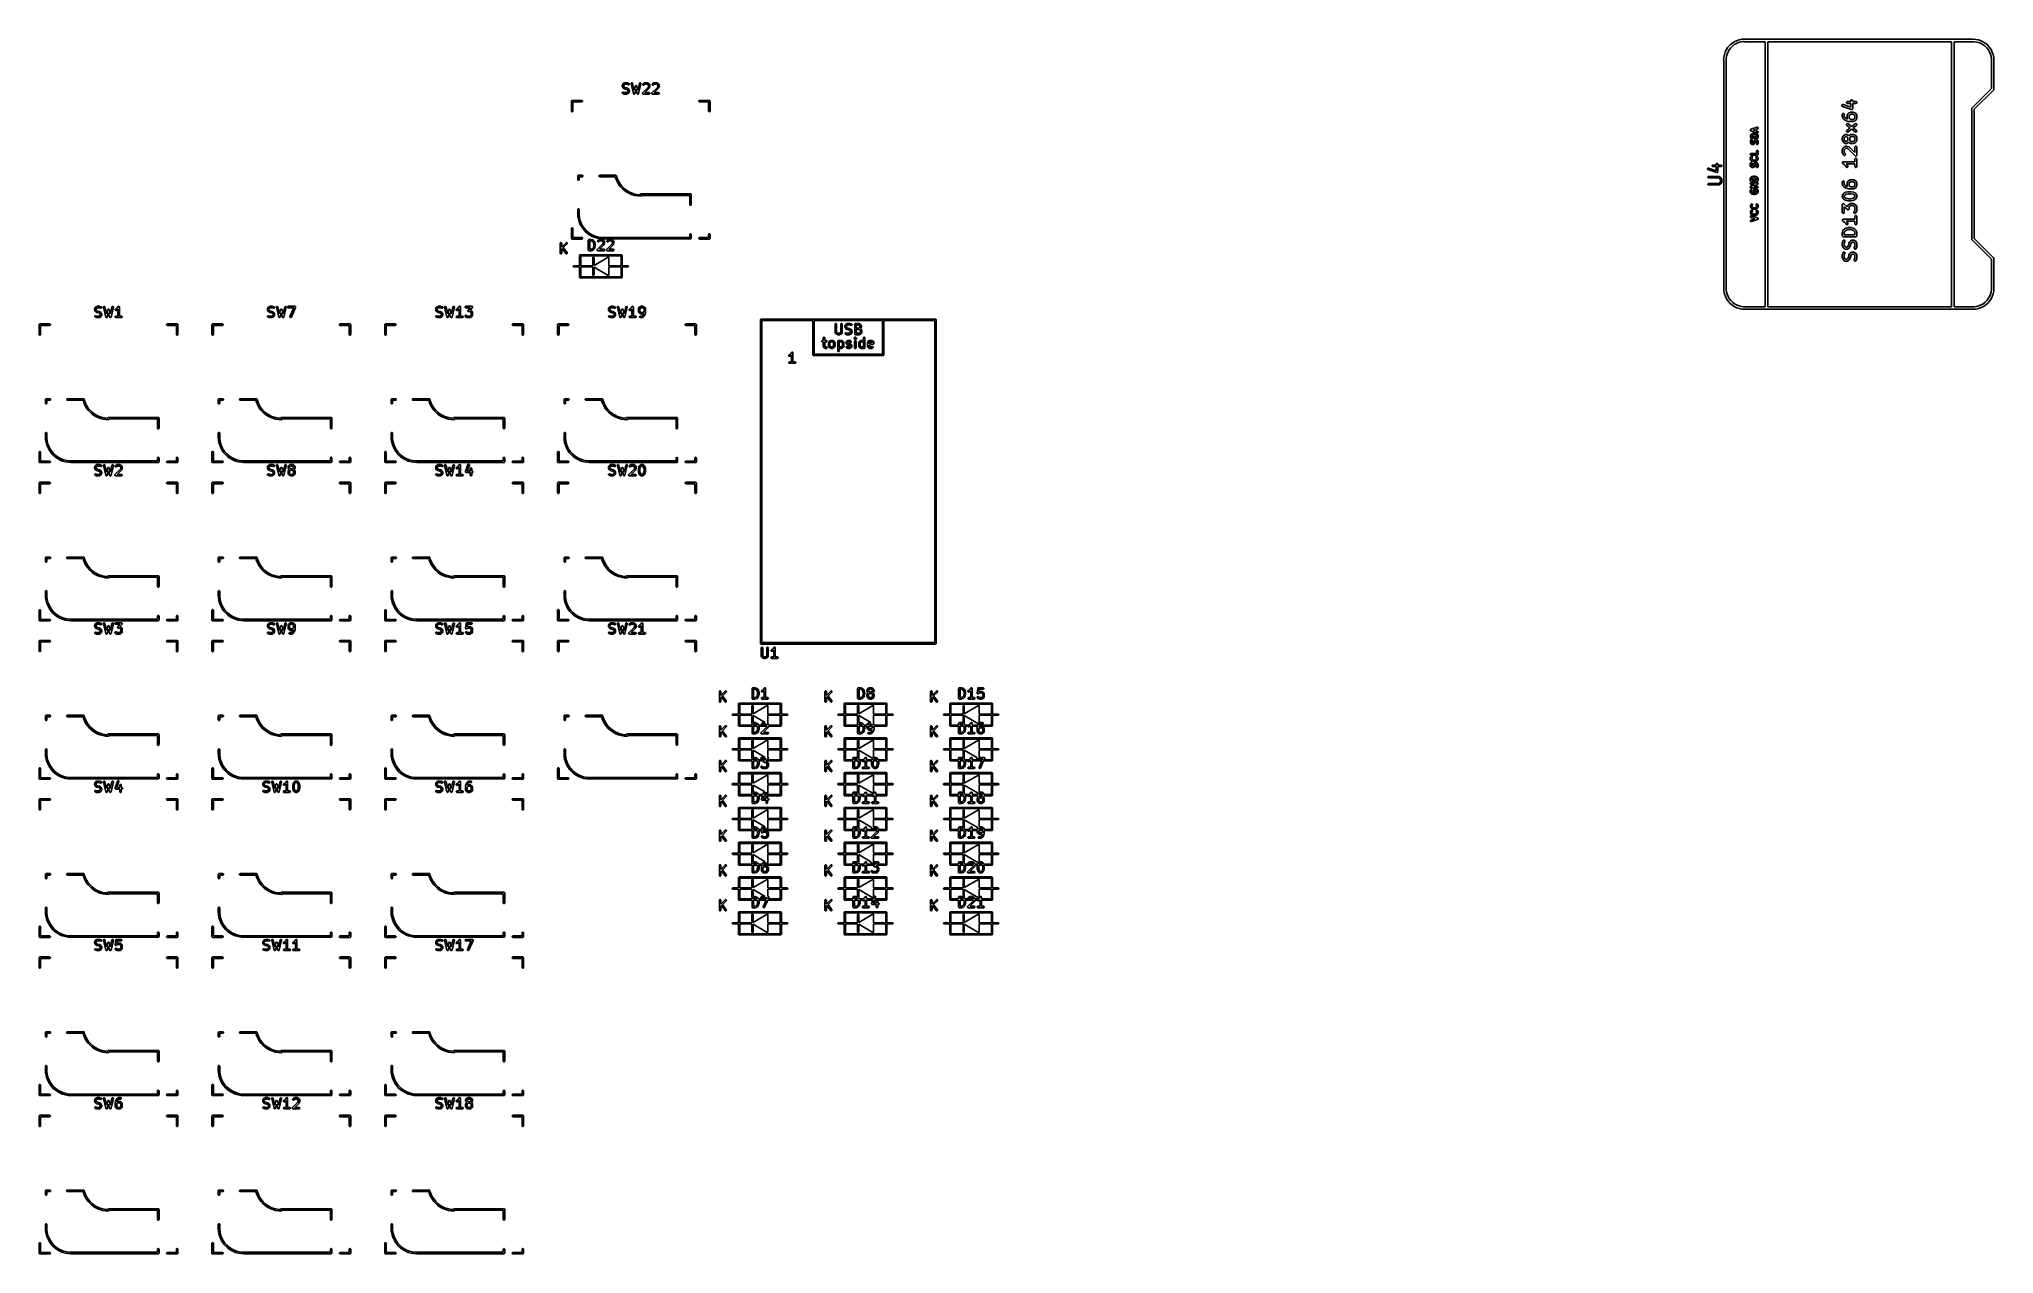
# Model space of a CAD drawing. Extents: x 2.75 to 10.6, y -5.53 to -0.65.
import ezdxf

# ---------------------------------------------------------------- set-up
doc = ezdxf.new("R2010")
doc.units = 0
doc.header["$MEASUREMENT"] = 0
doc.layers.add('BLACK', color=7, linetype='CONTINUOUS')

msp = doc.modelspace()

# ---------------------------------------------------------------- linework, layer by layer
at = {"layer": 'BLACK', "linetype": 'CONTINUOUS'}
for p, q in [((9.5173, -0.7149), (9.5208, -0.7046)), ((9.5208, -0.7046), (9.5256, -0.6948)), ((9.5256, -0.6948), (9.5317, -0.6857)), ((9.5319, -0.7039), (9.5282, -0.7129)), ((9.5317, -0.6857), (9.5389, -0.6774)), ((9.5367, -0.6956), (9.5319, -0.7039)), ((9.5426, -0.6879), (9.5367, -0.6956)), ((9.5389, -0.6774), (9.5472, -0.6702)), ((9.5494, -0.6811), (9.5426, -0.6879)), ((9.5472, -0.6702), (9.5563, -0.6641)), ((9.5571, -0.6752), (9.5494, -0.6811)), ((9.5563, -0.6641), (9.5661, -0.6593)), ((9.5654, -0.6704), (9.5571, -0.6752)), ((9.5744, -0.6667), (9.5654, -0.6704)), ((9.5661, -0.6593), (9.5765, -0.6558)), ((9.5837, -0.6642), (9.5744, -0.6667)), ((9.5765, -0.6558), (9.5872, -0.6536)), ((9.5933, -0.6629), (9.5837, -0.6642)), ((9.5872, -0.6536), (9.5981, -0.6529)), ((9.5963, -0.6629), (9.5933, -0.6629)), ((9.5975, -0.6634), (9.5963, -0.6629)), ((9.5985, -0.6635), (9.5975, -0.6634)), ((9.5981, -0.6529), (9.6003, -0.6534)), ((9.6815, -0.6635), (9.5985, -0.6635)), ((9.6003, -0.6534), (9.6004, -0.6535)), ((9.6004, -0.6535), (10.5158, -0.6535)), ((9.6815, -1.7283), (9.6815, -0.6635)), ((9.6915, -0.6635), (9.6915, -1.7283)), ((10.4295, -0.6635), (9.6915, -0.6635)), ((10.4295, -0.6703), (10.4295, -0.6635)), ((10.4295, -1.7283), (10.4295, -0.6703)), ((10.5158, -0.6635), (10.4395, -0.6635)), ((10.4395, -0.6635), (10.4395, -0.6703)), ((10.4395, -0.6703), (10.4395, -1.7283)), ((10.5158, -0.6535), (10.5159, -0.6535)), ((10.5159, -0.6635), (10.5158, -0.6635)), ((10.5159, -0.6535), (10.5159, -0.6535)), ((10.5159, -0.6535), (10.5268, -0.6542)), ((10.5207, -0.6635), (10.5159, -0.6635)), ((10.5159, -0.6635), (10.5159, -0.6635)), ((10.5303, -0.6648), (10.5207, -0.6635)), ((10.5268, -0.6542), (10.5376, -0.6564)), ((10.5397, -0.6673), (10.5303, -0.6648)), ((10.5376, -0.6564), (10.5479, -0.6599)), ((10.5486, -0.671), (10.5397, -0.6673)), ((10.5479, -0.6599), (10.5578, -0.6647)), ((10.557, -0.6758), (10.5486, -0.671)), ((10.5646, -0.6817), (10.557, -0.6758)), ((10.5578, -0.6647), (10.5669, -0.6708)), ((10.5714, -0.6885), (10.5646, -0.6817)), ((10.5669, -0.6708), (10.5751, -0.678)), ((10.5773, -0.6962), (10.5714, -0.6885)), ((10.5751, -0.678), (10.5823, -0.6863)), ((10.5822, -0.7045), (10.5773, -0.6962)), ((10.5859, -0.7135), (10.5822, -0.7045)), ((10.5823, -0.6863), (10.5884, -0.6954)), ((10.5884, -0.6954), (10.5932, -0.7052)), ((10.5932, -0.7052), (10.5968, -0.7155)), ((9.5144, -0.7366), (9.5151, -0.7257)), ((9.5147, -0.7379), (9.5144, -0.7366)), ((9.5147, -1.6546), (9.5147, -0.7379)), ((9.5151, -0.7257), (9.5173, -0.7149)), ((9.5257, -0.7222), (9.5244, -0.7318)), ((9.5244, -0.7318), (9.5244, -0.7358)), ((9.5244, -0.7358), (9.5246, -0.7363)), ((9.5246, -0.7363), (9.5247, -0.7372)), ((9.5247, -0.7372), (9.5247, -1.6543)), ((9.5282, -0.7129), (9.5257, -0.7222)), ((10.5884, -0.7228), (10.5859, -0.7135)), ((10.5896, -0.7324), (10.5884, -0.7228)), ((10.5895, -0.736), (10.5896, -0.735)), ((10.5895, -0.852), (10.5895, -0.736)), ((10.5896, -0.735), (10.5896, -0.7324)), ((10.5896, -0.735), (10.5896, -0.735)), ((10.5968, -0.7155), (10.5989, -0.7263)), ((10.5989, -0.7263), (10.5996, -0.7372)), ((10.5996, -0.7372), (10.5995, -0.7376)), ((10.5995, -0.7376), (10.5995, -0.8541)), ((5.0916, -0.8384), (5.0917, -0.8383)), ((5.0916, -0.839), (5.0916, -0.8384)), ((5.0916, -0.8427), (5.0916, -0.839)), ((5.0916, -0.8433), (5.0916, -0.8427)), ((5.0917, -0.8434), (5.0916, -0.8433)), ((5.0917, -0.8382), (5.0919, -0.8377)), ((5.0917, -0.8383), (5.0917, -0.8382)), ((5.0917, -0.8435), (5.0917, -0.8434)), ((5.0919, -0.8441), (5.0917, -0.8435)), ((5.0919, -0.8377), (5.0937, -0.8339)), ((5.0937, -0.8478), (5.0919, -0.8441)), ((5.0937, -0.8339), (5.0939, -0.8337)), ((5.0939, -0.8481), (5.0937, -0.8478)), ((5.0939, -0.8336), (5.094, -0.8335)), ((5.0939, -0.8337), (5.0939, -0.8336)), ((5.094, -0.8482), (5.0939, -0.8481)), ((5.0939, -0.8481), (5.0939, -0.8481)), ((5.094, -0.8335), (5.094, -0.8334)), ((5.094, -0.8334), (5.0941, -0.8334)), ((5.094, -0.8483), (5.094, -0.8482)), ((5.0941, -0.8483), (5.094, -0.8483)), ((5.0941, -0.8334), (5.0943, -0.8332)), ((5.0943, -0.8486), (5.0941, -0.8483)), ((5.0943, -0.8332), (5.0962, -0.8313)), ((5.0962, -0.8504), (5.0943, -0.8486)), ((5.0962, -0.8313), (5.0964, -0.8311)), ((5.0964, -0.8506), (5.0962, -0.8504)), ((5.0964, -0.8311), (5.0964, -0.831)), ((5.0964, -0.831), (5.0965, -0.831)), ((5.0964, -0.8507), (5.0964, -0.8506)), ((5.0965, -0.8508), (5.0964, -0.8507)), ((5.0965, -0.831), (5.0966, -0.8309)), ((5.0966, -0.8508), (5.0965, -0.8508)), ((5.0966, -0.8309), (5.0967, -0.8309)), ((5.0967, -0.8508), (5.0966, -0.8508)), ((5.0967, -0.8309), (5.0969, -0.8307)), ((5.0969, -0.851), (5.0967, -0.8508)), ((5.0969, -0.8307), (5.1007, -0.8288)), ((5.1007, -0.8529), (5.0969, -0.851)), ((5.0988, -0.837), (5.0975, -0.8397)), ((5.0975, -0.8397), (5.0975, -0.842)), ((5.0975, -0.842), (5.0988, -0.8447)), ((5.1, -0.8358), (5.0988, -0.837)), ((5.0988, -0.8447), (5.1, -0.8459)), ((5.1027, -0.8344), (5.1, -0.8358)), ((5.1, -0.8459), (5.103, -0.8475)), ((5.1007, -0.8288), (5.1012, -0.8286)), ((5.101, -0.853), (5.1007, -0.8529)), ((5.1007, -0.8529), (5.1007, -0.8529)), ((5.1007, -0.8529), (5.1007, -0.8529)), ((5.1012, -0.8531), (5.101, -0.853)), ((5.1012, -0.8286), (5.1013, -0.8286)), ((5.1013, -0.8531), (5.1012, -0.8531)), ((5.1012, -0.8531), (5.1012, -0.8531)), ((5.1013, -0.8286), (5.1014, -0.8286)), ((5.1085, -0.8549), (5.1013, -0.8531)), ((5.1014, -0.8286), (5.102, -0.8285)), ((5.102, -0.8285), (5.1114, -0.8285)), ((5.1109, -0.8344), (5.1027, -0.8344)), ((5.103, -0.8475), (5.1102, -0.8492)), ((5.1115, -0.8564), (5.1085, -0.8549)), ((5.1102, -0.8492), (5.1103, -0.8493)), ((5.1103, -0.8493), (5.1103, -0.8493)), ((5.1103, -0.8493), (5.1105, -0.8494)), ((5.1105, -0.8494), (5.1108, -0.8494)), ((5.1108, -0.8494), (5.1108, -0.8495)), ((5.1108, -0.8495), (5.1108, -0.8495)), ((5.1108, -0.8495), (5.1146, -0.8513)), ((5.1161, -0.8362), (5.1109, -0.8344)), ((5.1114, -0.8285), (5.1117, -0.8286)), ((5.1127, -0.8576), (5.1115, -0.8564)), ((5.1117, -0.8286), (5.1117, -0.8286)), ((5.1117, -0.8286), (5.1119, -0.8286)), ((5.1119, -0.8286), (5.112, -0.8286)), ((5.112, -0.8286), (5.112, -0.8286)), ((5.112, -0.8286), (5.1123, -0.8287)), ((5.1123, -0.8287), (5.1179, -0.8306)), ((5.1141, -0.8603), (5.1127, -0.8576)), ((5.1127, -0.8654), (5.1141, -0.8627)), ((5.1141, -0.8627), (5.1141, -0.8603)), ((5.1146, -0.8513), (5.1148, -0.8515)), ((5.1148, -0.8515), (5.1149, -0.8515)), ((5.1149, -0.8515), (5.115, -0.8516)), ((5.115, -0.8516), (5.1151, -0.8517)), ((5.1151, -0.8517), (5.1151, -0.8517)), ((5.1151, -0.8517), (5.1153, -0.8519)), ((5.1153, -0.8519), (5.1172, -0.8538)), ((5.1166, -0.8363), (5.1161, -0.8362)), ((5.1178, -0.8362), (5.1166, -0.8363)), ((5.1172, -0.8538), (5.1174, -0.854)), ((5.1174, -0.854), (5.1175, -0.8541)), ((5.1175, -0.8541), (5.1175, -0.8541)), ((5.1175, -0.8541), (5.1176, -0.8542)), ((5.1176, -0.8542), (5.1176, -0.8543)), ((5.1176, -0.8543), (5.1178, -0.8545)), ((5.1188, -0.8357), (5.1178, -0.8362)), ((5.1178, -0.8545), (5.1196, -0.8583)), ((5.1179, -0.8306), (5.1185, -0.8308)), ((5.1185, -0.8308), (5.1193, -0.8316)), ((5.1196, -0.8348), (5.1188, -0.8357)), ((5.1193, -0.8316), (5.1199, -0.8326)), ((5.1199, -0.8337), (5.1196, -0.8348)), ((5.1196, -0.8583), (5.1199, -0.8588)), ((5.1199, -0.8326), (5.1199, -0.8337)), ((5.1199, -0.8588), (5.1199, -0.8589)), ((5.1199, -0.8589), (5.1199, -0.859)), ((5.1199, -0.859), (5.12, -0.8596)), ((5.12, -0.8634), (5.1199, -0.8639)), ((5.12, -0.8596), (5.12, -0.8634)), ((5.1272, -0.8316), (5.1274, -0.8305)), ((5.1273, -0.8322), (5.1272, -0.8316)), ((5.1366, -0.8715), (5.1273, -0.8322)), ((5.1274, -0.8305), (5.128, -0.8295)), ((5.128, -0.8295), (5.1289, -0.8288)), ((5.1289, -0.8288), (5.13, -0.8285)), ((5.13, -0.8285), (5.1312, -0.8287)), ((5.1312, -0.8287), (5.1321, -0.8293)), ((5.1321, -0.8293), (5.1328, -0.8303)), ((5.1328, -0.8303), (5.133, -0.8308)), ((5.133, -0.8308), (5.1397, -0.8588)), ((5.1397, -0.8588), (5.1441, -0.842)), ((5.147, -0.8542), (5.1424, -0.8716)), ((5.1441, -0.842), (5.1442, -0.8418)), ((5.1442, -0.8417), (5.1444, -0.8414)), ((5.1442, -0.8418), (5.1442, -0.8417)), ((5.1442, -0.8418), (5.1442, -0.8418)), ((5.1444, -0.8414), (5.1446, -0.8411)), ((5.1446, -0.8411), (5.1448, -0.8408)), ((5.1448, -0.8408), (5.1449, -0.8407)), ((5.1449, -0.8407), (5.1451, -0.8405)), ((5.1451, -0.8405), (5.1454, -0.8403)), ((5.1454, -0.8403), (5.1457, -0.8401)), ((5.1457, -0.8401), (5.1459, -0.84)), ((5.1459, -0.84), (5.146, -0.8399)), ((5.146, -0.8399), (5.1464, -0.8399)), ((5.1464, -0.8399), (5.1468, -0.8398)), ((5.1468, -0.8398), (5.147, -0.8398)), ((5.147, -0.8398), (5.1472, -0.8398)), ((5.1516, -0.8716), (5.147, -0.8542)), ((5.1472, -0.8398), (5.1476, -0.8399)), ((5.1476, -0.8399), (5.148, -0.8399)), ((5.148, -0.8399), (5.1481, -0.84)), ((5.1481, -0.84), (5.1483, -0.8401)), ((5.1483, -0.8401), (5.1486, -0.8403)), ((5.1486, -0.8403), (5.1489, -0.8405)), ((5.1489, -0.8405), (5.1491, -0.8407)), ((5.1491, -0.8407), (5.1492, -0.8408)), ((5.1492, -0.8408), (5.1494, -0.8411)), ((5.1494, -0.8411), (5.1497, -0.8414)), ((5.1497, -0.8414), (5.1498, -0.8417)), ((5.1498, -0.8417), (5.1498, -0.8418)), ((5.1498, -0.8418), (5.1498, -0.8418)), ((5.1498, -0.8418), (5.1499, -0.842)), ((5.1499, -0.842), (5.1543, -0.8588)), ((5.1543, -0.8588), (5.161, -0.8308)), ((5.1667, -0.8322), (5.1574, -0.8715)), ((5.161, -0.8308), (5.1612, -0.8303)), ((5.1612, -0.8303), (5.1619, -0.8293)), ((5.1619, -0.8293), (5.1628, -0.8287)), ((5.1628, -0.8287), (5.164, -0.8285)), ((5.164, -0.8285), (5.1651, -0.8288)), ((5.1651, -0.8288), (5.166, -0.8295)), ((5.166, -0.8295), (5.1666, -0.8305)), ((5.1666, -0.8305), (5.1668, -0.8316)), ((5.1668, -0.8316), (5.1667, -0.8322)), ((5.173, -0.8688), (5.195, -0.8468)), ((5.1741, -0.8347), (5.1745, -0.8336)), ((5.1741, -0.8358), (5.1741, -0.8347)), ((5.1745, -0.8369), (5.1741, -0.8358)), ((5.1745, -0.8336), (5.1749, -0.8332)), ((5.1754, -0.8377), (5.1745, -0.8369)), ((5.1749, -0.8332), (5.1768, -0.8313)), ((5.1764, -0.8381), (5.1754, -0.8377)), ((5.1776, -0.8381), (5.1764, -0.8381)), ((5.1768, -0.8313), (5.177, -0.8311)), ((5.177, -0.8311), (5.1771, -0.831)), ((5.1771, -0.831), (5.1772, -0.8309)), ((5.1771, -0.831), (5.1771, -0.831)), ((5.1772, -0.8309), (5.1773, -0.8309)), ((5.1773, -0.8309), (5.1776, -0.8307)), ((5.1776, -0.8307), (5.1813, -0.8288)), ((5.1786, -0.8377), (5.1776, -0.8381)), ((5.1791, -0.8373), (5.1786, -0.8377)), ((5.1806, -0.8358), (5.1791, -0.8373)), ((5.1833, -0.8344), (5.1806, -0.8358)), ((5.1813, -0.8288), (5.1818, -0.8286)), ((5.1818, -0.8286), (5.1819, -0.8286)), ((5.1819, -0.8286), (5.182, -0.8286)), ((5.182, -0.8286), (5.1826, -0.8285)), ((5.1997, -0.8504), (5.1823, -0.8679)), ((5.1826, -0.8285), (5.192, -0.8285)), ((5.1913, -0.8344), (5.1833, -0.8344)), ((5.194, -0.8358), (5.1913, -0.8344)), ((5.192, -0.8285), (5.1926, -0.8286)), ((5.1926, -0.8286), (5.1927, -0.8286)), ((5.1927, -0.8286), (5.1928, -0.8286)), ((5.1928, -0.8286), (5.1933, -0.8288)), ((5.1933, -0.8288), (5.1971, -0.8307)), ((5.1952, -0.837), (5.194, -0.8358)), ((5.195, -0.8468), (5.1965, -0.8423)), ((5.1965, -0.8397), (5.1952, -0.837)), ((5.1965, -0.8423), (5.1965, -0.8397)), ((5.1971, -0.8307), (5.1973, -0.8309)), ((5.1973, -0.8309), (5.1974, -0.8309)), ((5.1974, -0.8309), (5.1975, -0.831)), ((5.1975, -0.831), (5.1976, -0.831)), ((5.1976, -0.831), (5.1976, -0.8311)), ((5.1976, -0.8311), (5.1978, -0.8313)), ((5.1978, -0.8313), (5.1997, -0.8332)), ((5.1997, -0.8332), (5.1999, -0.8334)), ((5.2001, -0.85), (5.1997, -0.8504)), ((5.1999, -0.8334), (5.2, -0.8334)), ((5.2, -0.8334), (5.2, -0.8335)), ((5.2, -0.8335), (5.2001, -0.8336)), ((5.2001, -0.8336), (5.2001, -0.8337)), ((5.2001, -0.8337), (5.2003, -0.8339)), ((5.2002, -0.8498), (5.2001, -0.8499)), ((5.2001, -0.8499), (5.2001, -0.85)), ((5.2004, -0.8493), (5.2002, -0.8498)), ((5.2003, -0.8339), (5.2021, -0.8377)), ((5.2023, -0.8437), (5.2004, -0.8493)), ((5.2021, -0.8377), (5.2023, -0.8382)), ((5.2023, -0.8382), (5.2023, -0.8383)), ((5.2023, -0.8383), (5.2024, -0.8384)), ((5.2024, -0.8434), (5.2023, -0.8437)), ((5.2024, -0.8384), (5.2024, -0.839)), ((5.2024, -0.839), (5.2024, -0.8427)), ((5.2024, -0.8427), (5.2024, -0.843)), ((5.2024, -0.843), (5.2024, -0.8431)), ((5.2024, -0.8431), (5.2024, -0.8432)), ((5.2024, -0.8432), (5.2024, -0.8433)), ((5.2024, -0.8433), (5.2024, -0.8434)), ((5.2105, -0.8688), (5.2325, -0.8468)), ((5.2116, -0.8347), (5.212, -0.8336)), ((5.2116, -0.8358), (5.2116, -0.8347)), ((5.212, -0.8369), (5.2116, -0.8358)), ((5.212, -0.8336), (5.2124, -0.8332)), ((5.2129, -0.8377), (5.212, -0.8369)), ((5.2124, -0.8332), (5.2143, -0.8313)), ((5.2139, -0.8381), (5.2129, -0.8377)), ((5.2151, -0.8381), (5.2139, -0.8381)), ((5.2143, -0.8313), (5.2145, -0.8311)), ((5.2145, -0.8311), (5.2146, -0.831)), ((5.2146, -0.831), (5.2147, -0.8309)), ((5.2146, -0.831), (5.2146, -0.831)), ((5.2147, -0.8309), (5.2148, -0.8309)), ((5.2148, -0.8309), (5.215, -0.8307)), ((5.215, -0.8307), (5.2188, -0.8288)), ((5.2161, -0.8377), (5.2151, -0.8381)), ((5.2166, -0.8373), (5.2161, -0.8377)), ((5.2181, -0.8358), (5.2166, -0.8373)), ((5.2208, -0.8344), (5.2181, -0.8358)), ((5.2188, -0.8288), (5.2193, -0.8286)), ((5.2193, -0.8286), (5.2194, -0.8286)), ((5.2194, -0.8286), (5.2195, -0.8286)), ((5.2195, -0.8286), (5.2201, -0.8285)), ((5.2372, -0.8504), (5.2197, -0.8679)), ((5.2201, -0.8285), (5.2295, -0.8285)), ((5.2288, -0.8344), (5.2208, -0.8344)), ((5.2315, -0.8358), (5.2288, -0.8344)), ((5.2295, -0.8285), (5.2301, -0.8286)), ((5.2301, -0.8286), (5.2302, -0.8286)), ((5.2302, -0.8286), (5.2303, -0.8286)), ((5.2303, -0.8286), (5.2308, -0.8288)), ((5.2308, -0.8288), (5.2346, -0.8307)), ((5.2327, -0.837), (5.2315, -0.8358)), ((5.2325, -0.8468), (5.234, -0.8423)), ((5.234, -0.8397), (5.2327, -0.837)), ((5.234, -0.8423), (5.234, -0.8397)), ((5.2346, -0.8307), (5.2348, -0.8309)), ((5.2348, -0.8309), (5.2349, -0.8309)), ((5.2349, -0.8309), (5.235, -0.831)), ((5.235, -0.831), (5.235, -0.831)), ((5.235, -0.831), (5.2351, -0.8311)), ((5.2351, -0.8311), (5.2353, -0.8313)), ((5.2353, -0.8313), (5.2372, -0.8332)), ((5.2372, -0.8332), (5.2374, -0.8334)), ((5.2376, -0.85), (5.2372, -0.8504)), ((5.2374, -0.8334), (5.2374, -0.8334)), ((5.2374, -0.8334), (5.2375, -0.8335)), ((5.2375, -0.8335), (5.2376, -0.8336)), ((5.2376, -0.8336), (5.2376, -0.8337)), ((5.2376, -0.8337), (5.2378, -0.8339)), ((5.2377, -0.8498), (5.2376, -0.8499)), ((5.2376, -0.8499), (5.2376, -0.85)), ((5.2379, -0.8493), (5.2377, -0.8498)), ((5.2378, -0.8339), (5.2396, -0.8377)), ((5.2398, -0.8437), (5.2379, -0.8493)), ((5.2396, -0.8377), (5.2398, -0.8382)), ((5.2398, -0.8382), (5.2398, -0.8383)), ((5.2398, -0.8383), (5.2399, -0.8384)), ((5.2399, -0.8434), (5.2398, -0.8437)), ((5.2399, -0.8384), (5.2399, -0.839)), ((5.2399, -0.839), (5.2399, -0.8427)), ((5.2399, -0.8427), (5.2399, -0.843)), ((5.2399, -0.843), (5.2399, -0.8431)), ((5.2399, -0.8431), (5.2399, -0.8432)), ((5.2399, -0.8432), (5.2399, -0.8433)), ((5.2399, -0.8433), (5.2399, -0.8434)), ((10.5122, -0.9293), (10.5895, -0.852)), ((10.5981, -0.8576), (10.5208, -0.9349)), ((10.5987, -0.8569), (10.5981, -0.8576)), ((10.5994, -0.8551), (10.5987, -0.8569)), ((10.5987, -0.8569), (10.5987, -0.8569)), ((10.5995, -0.8541), (10.5994, -0.8551)), ((4.8872, -0.9024), (4.8873, -0.9018)), ((4.8872, -0.9417), (4.8872, -0.9024)), ((4.8873, -0.9423), (4.8872, -0.9417)), ((4.8873, -0.9018), (4.8877, -0.9007)), ((4.8877, -0.9007), (4.8885, -0.8999)), ((4.8885, -0.8999), (4.8896, -0.8995)), ((4.8896, -0.8995), (4.8902, -0.8994)), ((4.8902, -0.8994), (4.9295, -0.8994)), ((4.9295, -0.9053), (4.8931, -0.9053)), ((4.8931, -0.9053), (4.8931, -0.9417)), ((4.8931, -0.9417), (4.8931, -0.9423)), ((4.9295, -0.8994), (4.9301, -0.8995)), ((4.9301, -0.9053), (4.9295, -0.9053)), ((4.9301, -0.8995), (4.9312, -0.8999)), ((4.9312, -0.9048), (4.9301, -0.9053)), ((4.9312, -0.8999), (4.932, -0.9007)), ((4.932, -0.904), (4.9312, -0.9048)), ((4.932, -0.9007), (4.9324, -0.9018)), ((4.9324, -0.9029), (4.932, -0.904)), ((4.9324, -0.9018), (4.9324, -0.9029)), ((5.0916, -0.8686), (5.0919, -0.8675)), ((5.0917, -0.8698), (5.0916, -0.8686)), ((5.0922, -0.8708), (5.0917, -0.8698)), ((5.0919, -0.8675), (5.0927, -0.8667)), ((5.093, -0.8715), (5.0922, -0.8708)), ((5.0927, -0.8667), (5.0937, -0.8661)), ((5.0936, -0.8718), (5.093, -0.8715)), ((5.0992, -0.8737), (5.0936, -0.8718)), ((5.0937, -0.8661), (5.0949, -0.8661)), ((5.0949, -0.8661), (5.0954, -0.8662)), ((5.0954, -0.8662), (5.1006, -0.8679)), ((5.0995, -0.8737), (5.0992, -0.8737)), ((5.0996, -0.8738), (5.0995, -0.8737)), ((5.0997, -0.8738), (5.0996, -0.8738)), ((5.0998, -0.8738), (5.0997, -0.8738)), ((5.1001, -0.8738), (5.0998, -0.8738)), ((5.0998, -0.8738), (5.0998, -0.8738)), ((5.1095, -0.8738), (5.1001, -0.8738)), ((5.1006, -0.8679), (5.1088, -0.8679)), ((5.1088, -0.8679), (5.1115, -0.8666)), ((5.1101, -0.8738), (5.1095, -0.8738)), ((5.1102, -0.8737), (5.1101, -0.8738)), ((5.1103, -0.8737), (5.1102, -0.8737)), ((5.1108, -0.8735), (5.1103, -0.8737)), ((5.1146, -0.8716), (5.1108, -0.8735)), ((5.1115, -0.8666), (5.1127, -0.8654)), ((5.1148, -0.8715), (5.1146, -0.8716)), ((5.1149, -0.8714), (5.1148, -0.8715)), ((5.115, -0.8714), (5.1149, -0.8714)), ((5.1151, -0.8713), (5.115, -0.8714)), ((5.1153, -0.8711), (5.1151, -0.8713)), ((5.1151, -0.8713), (5.1151, -0.8713)), ((5.1172, -0.8692), (5.1153, -0.8711)), ((5.1174, -0.869), (5.1172, -0.8692)), ((5.1175, -0.8689), (5.1174, -0.869)), ((5.1176, -0.8687), (5.1175, -0.8688)), ((5.1175, -0.8688), (5.1175, -0.8689)), ((5.1178, -0.8684), (5.1176, -0.8687)), ((5.1176, -0.8687), (5.1176, -0.8687)), ((5.1196, -0.8647), (5.1178, -0.8684)), ((5.1199, -0.8641), (5.1196, -0.8647)), ((5.1199, -0.8639), (5.1199, -0.864)), ((5.1199, -0.864), (5.1199, -0.8641)), ((5.1367, -0.8717), (5.1366, -0.8715)), ((5.1367, -0.8718), (5.1367, -0.8717)), ((5.1367, -0.8719), (5.1367, -0.8718)), ((5.1368, -0.8721), (5.1367, -0.8719)), ((5.1371, -0.8724), (5.1368, -0.8721)), ((5.1373, -0.8728), (5.1371, -0.8724)), ((5.1374, -0.8729), (5.1373, -0.8728)), ((5.1375, -0.873), (5.1374, -0.8729)), ((5.1379, -0.8732), (5.1375, -0.873)), ((5.1382, -0.8735), (5.1379, -0.8732)), ((5.1383, -0.8735), (5.1382, -0.8735)), ((5.1385, -0.8736), (5.1383, -0.8735)), ((5.1389, -0.8737), (5.1385, -0.8736)), ((5.1393, -0.8738), (5.1389, -0.8737)), ((5.1395, -0.8738), (5.1393, -0.8738)), ((5.1396, -0.8738), (5.1395, -0.8738)), ((5.14, -0.8737), (5.1396, -0.8738)), ((5.1405, -0.8737), (5.14, -0.8737)), ((5.1406, -0.8736), (5.1405, -0.8737)), ((5.1407, -0.8735), (5.1406, -0.8736)), ((5.1411, -0.8733), (5.1407, -0.8735)), ((5.1415, -0.8731), (5.1411, -0.8733)), ((5.1417, -0.8729), (5.1415, -0.873)), ((5.1415, -0.873), (5.1415, -0.8731)), ((5.1419, -0.8725), (5.1417, -0.8729)), ((5.1422, -0.8722), (5.1419, -0.8725)), ((5.1423, -0.8719), (5.1422, -0.8719)), ((5.1422, -0.8719), (5.1422, -0.8722)), ((5.1424, -0.8716), (5.1423, -0.8718)), ((5.1423, -0.8718), (5.1423, -0.8719)), ((5.1517, -0.8718), (5.1516, -0.8716)), ((5.1517, -0.8719), (5.1517, -0.8718)), ((5.1518, -0.8719), (5.1517, -0.8719)), ((5.1518, -0.8722), (5.1518, -0.8719)), ((5.1521, -0.8725), (5.1518, -0.8722)), ((5.1523, -0.8729), (5.1521, -0.8725)), ((5.1525, -0.873), (5.1523, -0.8729)), ((5.1525, -0.8731), (5.1525, -0.873)), ((5.1529, -0.8733), (5.1525, -0.8731)), ((5.1533, -0.8735), (5.1529, -0.8733)), ((5.1534, -0.8736), (5.1533, -0.8735)), ((5.1535, -0.8737), (5.1534, -0.8736)), ((5.154, -0.8737), (5.1535, -0.8737)), ((5.1544, -0.8738), (5.154, -0.8737)), ((5.1545, -0.8738), (5.1544, -0.8738)), ((5.1547, -0.8738), (5.1545, -0.8738)), ((5.1551, -0.8737), (5.1547, -0.8738)), ((5.1555, -0.8736), (5.1551, -0.8737)), ((5.1557, -0.8735), (5.1555, -0.8736)), ((5.1558, -0.8735), (5.1557, -0.8735)), ((5.1561, -0.8732), (5.1558, -0.8735)), ((5.1565, -0.873), (5.1561, -0.8732)), ((5.1566, -0.8729), (5.1565, -0.873)), ((5.1567, -0.8728), (5.1566, -0.8729)), ((5.1569, -0.8724), (5.1567, -0.8728)), ((5.1572, -0.8721), (5.1569, -0.8724)), ((5.1573, -0.8719), (5.1572, -0.8721)), ((5.1574, -0.8715), (5.1573, -0.8717)), ((5.1573, -0.8717), (5.1573, -0.8718)), ((5.1573, -0.8718), (5.1573, -0.8719)), ((5.1722, -0.8703), (5.1727, -0.8692)), ((5.1722, -0.8714), (5.1722, -0.8703)), ((5.1727, -0.8725), (5.1722, -0.8714)), ((5.1727, -0.8692), (5.173, -0.8688)), ((5.1735, -0.8733), (5.1727, -0.8725)), ((5.1745, -0.8738), (5.1735, -0.8733)), ((5.1751, -0.8738), (5.1745, -0.8738)), ((5.1995, -0.8738), (5.1751, -0.8738)), ((5.1823, -0.8679), (5.1995, -0.8679)), ((5.1995, -0.8679), (5.2001, -0.868)), ((5.2001, -0.8738), (5.1995, -0.8738)), ((5.2001, -0.868), (5.2011, -0.8684)), ((5.2011, -0.8733), (5.2001, -0.8738)), ((5.2011, -0.8684), (5.2019, -0.8692)), ((5.2019, -0.8725), (5.2011, -0.8733)), ((5.2019, -0.8692), (5.2024, -0.8703)), ((5.2024, -0.8714), (5.2019, -0.8725)), ((5.2024, -0.8703), (5.2024, -0.8714)), ((5.2097, -0.8703), (5.2102, -0.8692)), ((5.2097, -0.8714), (5.2097, -0.8703)), ((5.2102, -0.8725), (5.2097, -0.8714)), ((5.2102, -0.8692), (5.2105, -0.8688)), ((5.211, -0.8733), (5.2102, -0.8725)), ((5.212, -0.8738), (5.211, -0.8733)), ((5.2126, -0.8738), (5.212, -0.8738)), ((5.237, -0.8738), (5.2126, -0.8738)), ((5.2197, -0.8679), (5.237, -0.8679)), ((5.237, -0.8679), (5.2376, -0.868)), ((5.2376, -0.8738), (5.237, -0.8738)), ((5.2376, -0.868), (5.2386, -0.8684)), ((5.2386, -0.8733), (5.2376, -0.8738)), ((5.2386, -0.8684), (5.2394, -0.8692)), ((5.2394, -0.8725), (5.2386, -0.8733)), ((5.2394, -0.8692), (5.2399, -0.8703)), ((5.2399, -0.8714), (5.2394, -0.8725)), ((5.2399, -0.8703), (5.2399, -0.8714)), ((5.3991, -0.9018), (5.3995, -0.9007)), ((5.3991, -0.9029), (5.3991, -0.9018)), ((5.3995, -0.904), (5.3991, -0.9029)), ((5.3995, -0.9007), (5.4003, -0.8999)), ((5.4003, -0.9048), (5.3995, -0.904)), ((5.4003, -0.8999), (5.4014, -0.8995)), ((5.4014, -0.9053), (5.4003, -0.9048)), ((5.4014, -0.8995), (5.402, -0.8994)), ((5.402, -0.9053), (5.4014, -0.9053)), ((5.402, -0.8994), (5.4413, -0.8994)), ((5.4384, -0.9053), (5.402, -0.9053)), ((5.4384, -0.9417), (5.4384, -0.9053)), ((5.4384, -0.9423), (5.4384, -0.9417)), ((5.4413, -0.8994), (5.4419, -0.8995)), ((5.4419, -0.8995), (5.443, -0.8999)), ((5.443, -0.8999), (5.4438, -0.9007)), ((5.4438, -0.9007), (5.4442, -0.9018)), ((5.4442, -0.9018), (5.4443, -0.9024)), ((5.4443, -0.9417), (5.4442, -0.9423)), ((5.4443, -0.9024), (5.4443, -0.9417)), ((9.9885, -0.9192), (9.989, -0.9177)), ((9.9886, -0.9208), (9.9885, -0.9192)), ((9.9893, -0.9222), (9.9886, -0.9208)), ((9.989, -0.9177), (9.9901, -0.9166)), ((9.9905, -0.9232), (9.9893, -0.9222)), ((9.9901, -0.9166), (9.9914, -0.9159)), ((9.9912, -0.9235), (9.9905, -0.9232)), ((10.0272, -0.9355), (9.9912, -0.9235)), ((9.9914, -0.9159), (9.993, -0.9158)), ((9.993, -0.9158), (9.9938, -0.9159)), ((9.9938, -0.9159), (10.0245, -0.9262)), ((10.0078, -0.9069), (10.0084, -0.9055)), ((10.0078, -0.9085), (10.0078, -0.9069)), ((10.0084, -0.9099), (10.0078, -0.9085)), ((10.0084, -0.9055), (10.0095, -0.9044)), ((10.0095, -0.911), (10.0084, -0.9099)), ((10.0095, -0.9044), (10.0109, -0.9038)), ((10.0109, -0.9116), (10.0095, -0.911)), ((10.0109, -0.9038), (10.0117, -0.9037)), ((10.0117, -0.9117), (10.0109, -0.9116)), ((10.0117, -0.9037), (10.0245, -0.9037)), ((10.0245, -0.9117), (10.0117, -0.9117)), ((10.0245, -0.9005), (10.0246, -0.8997)), ((10.0245, -0.9037), (10.0245, -0.9005)), ((10.0245, -0.9262), (10.0245, -0.9117)), ((10.0246, -0.8997), (10.0252, -0.8983)), ((10.0252, -0.8983), (10.0263, -0.8972)), ((10.0263, -0.8972), (10.0277, -0.8966)), ((10.0276, -0.9356), (10.0272, -0.9355)), ((10.0277, -0.9356), (10.0276, -0.9356)), ((10.0277, -0.8966), (10.0293, -0.8966)), ((10.0278, -0.9356), (10.0277, -0.9356)), ((10.028, -0.9357), (10.0278, -0.9356)), ((10.0286, -0.9356), (10.028, -0.9357)), ((10.0293, -0.9356), (10.0286, -0.9356)), ((10.0293, -0.8966), (10.0307, -0.8972)), ((10.0294, -0.9356), (10.0293, -0.9356)), ((10.0296, -0.9356), (10.0294, -0.9356)), ((10.0301, -0.9353), (10.0296, -0.9356)), ((10.0307, -0.935), (10.0301, -0.9353)), ((10.0307, -0.8972), (10.0318, -0.8983)), ((10.0308, -0.9349), (10.0307, -0.935)), ((10.031, -0.9349), (10.0308, -0.9349)), ((10.0314, -0.9344), (10.031, -0.9349)), ((10.0318, -0.9339), (10.0314, -0.9344)), ((10.0318, -0.8983), (10.0324, -0.8997)), ((10.0319, -0.9338), (10.0318, -0.9339)), ((10.032, -0.9337), (10.0319, -0.9338)), ((10.0322, -0.9331), (10.032, -0.9337)), ((10.0324, -0.9325), (10.0322, -0.9331)), ((10.0324, -0.8997), (10.0325, -0.9005)), ((10.0325, -0.9322), (10.0324, -0.9323)), ((10.0324, -0.9323), (10.0324, -0.9325)), ((10.0325, -0.9005), (10.0325, -0.9037)), ((10.0325, -0.9037), (10.0453, -0.9037)), ((10.0453, -0.9117), (10.0325, -0.9117)), ((10.0325, -0.9117), (10.0325, -0.9317)), ((10.0325, -0.9317), (10.0325, -0.9321)), ((10.0325, -0.9321), (10.0325, -0.9322)), ((10.0453, -0.9037), (10.0461, -0.9038)), ((10.0461, -0.9116), (10.0453, -0.9117)), ((10.0461, -0.9038), (10.0475, -0.9044)), ((10.0475, -0.911), (10.0461, -0.9116)), ((10.0475, -0.9044), (10.0486, -0.9055)), ((10.0486, -0.9099), (10.0475, -0.911)), ((10.0486, -0.9055), (10.0492, -0.9069)), ((10.0492, -0.9085), (10.0486, -0.9099)), ((10.0492, -0.9069), (10.0492, -0.9085)), ((10.5108, -0.9328), (10.5109, -0.9319)), ((10.5108, -1.4565), (10.5108, -0.9328)), ((10.5109, -0.9319), (10.5116, -0.9301)), ((10.5116, -0.9301), (10.5122, -0.9293)), ((10.5116, -0.9301), (10.5116, -0.9301)), ((10.5208, -0.9349), (10.5208, -1.4544)), ((4.8877, -0.9434), (4.8873, -0.9423)), ((4.8885, -0.9442), (4.8877, -0.9434)), ((4.8896, -0.9446), (4.8885, -0.9442)), ((4.8907, -0.9446), (4.8896, -0.9446)), ((4.8918, -0.9442), (4.8907, -0.9446)), ((4.8926, -0.9434), (4.8918, -0.9442)), ((4.8931, -0.9423), (4.8926, -0.9434)), ((5.4389, -0.9434), (5.4384, -0.9423)), ((5.4397, -0.9442), (5.4389, -0.9434)), ((5.4408, -0.9446), (5.4397, -0.9442)), ((5.4419, -0.9446), (5.4408, -0.9446)), ((5.443, -0.9442), (5.4419, -0.9446)), ((5.4438, -0.9434), (5.443, -0.9442)), ((5.4442, -0.9423), (5.4438, -0.9434)), ((9.6216, -1.0178), (9.6217, -1.0176)), ((9.6216, -1.0181), (9.6216, -1.0178)), ((9.6216, -1.0185), (9.6216, -1.0181)), ((9.6216, -1.0188), (9.6216, -1.0185)), ((9.6216, -1.0191), (9.6216, -1.0188)), ((9.6217, -1.0193), (9.6216, -1.0191)), ((9.6217, -1.0176), (9.6218, -1.0173)), ((9.6218, -1.0196), (9.6217, -1.0193)), ((9.6218, -1.0173), (9.622, -1.0169)), ((9.622, -1.02), (9.6218, -1.0196)), ((9.622, -1.0169), (9.6221, -1.0167)), ((9.6221, -1.0202), (9.622, -1.02)), ((9.6221, -1.0167), (9.6222, -1.0165)), ((9.6222, -1.0204), (9.6221, -1.0202)), ((9.6222, -1.0165), (9.6225, -1.0163)), ((9.6225, -1.0206), (9.6222, -1.0204)), ((9.6225, -1.0163), (9.6228, -1.016)), ((9.6228, -1.016), (9.623, -1.0159)), ((9.623, -1.0159), (9.6231, -1.0157)), ((9.6231, -1.0157), (9.6237, -1.0155)), ((9.6237, -1.0155), (9.6489, -1.0071)), ((9.6395, -1.0168), (9.6347, -1.0185)), ((9.6347, -1.0185), (9.6395, -1.0201)), ((9.6395, -1.0201), (9.6395, -1.0168)), ((9.6509, -1.013), (9.6458, -1.0147)), ((9.6458, -1.0147), (9.6458, -1.0222)), ((9.6489, -1.0071), (9.6495, -1.0069)), ((9.6495, -1.0069), (9.6507, -1.007)), ((9.6507, -1.007), (9.6518, -1.0076)), ((9.6515, -1.0128), (9.6509, -1.013)), ((9.6524, -1.012), (9.6515, -1.0128)), ((9.6518, -1.0076), (9.6526, -1.0085)), ((9.6529, -1.0109), (9.6524, -1.012)), ((9.6526, -1.0085), (9.653, -1.0097)), ((9.653, -1.0097), (9.6529, -1.0109)), ((9.9909, -0.9557), (9.991, -0.9549)), ((9.9909, -0.9653), (9.9909, -0.9557)), ((9.991, -0.9661), (9.9909, -0.9653)), ((9.991, -0.9549), (9.9916, -0.9535)), ((9.991, -0.9662), (9.991, -0.9661)), ((9.991, -0.9664), (9.991, -0.9662)), ((9.9913, -0.9671), (9.991, -0.9664)), ((9.9937, -0.9719), (9.9913, -0.9671)), ((9.9916, -0.9535), (9.9927, -0.9524)), ((9.9927, -0.9524), (9.9941, -0.9518)), ((9.9939, -0.9722), (9.9937, -0.9719)), ((9.994, -0.9723), (9.9939, -0.9722)), ((9.9941, -0.9724), (9.994, -0.9723)), ((9.9941, -0.9518), (9.9957, -0.9518)), ((9.9941, -0.9726), (9.9941, -0.9724)), ((9.9942, -0.9726), (9.9941, -0.9726)), ((9.9945, -0.9729), (9.9942, -0.9726)), ((9.9969, -0.9753), (9.9945, -0.9729)), ((9.9957, -0.9518), (9.9971, -0.9524)), ((9.9972, -0.9756), (9.9969, -0.9753)), ((9.9969, -0.9753), (9.9969, -0.9753)), ((9.9969, -0.9753), (9.9969, -0.9753)), ((9.9971, -0.9524), (9.9982, -0.9535)), ((9.9975, -0.9758), (9.9972, -0.9756)), ((10.0047, -0.9806), (9.9975, -0.9758)), ((9.9975, -0.9758), (9.9975, -0.9758)), ((9.9975, -0.9758), (9.9975, -0.9758)), ((9.9982, -0.9535), (9.9988, -0.9549)), ((9.9988, -0.9549), (9.9989, -0.9557)), ((9.9989, -0.9557), (9.9989, -0.9644)), ((9.9989, -0.9644), (10.0006, -0.9677)), ((10.0006, -0.9677), (10.0023, -0.9694)), ((10.0023, -0.9694), (10.0085, -0.9736)), ((10.0051, -0.9809), (10.0047, -0.9806)), ((10.0052, -0.9809), (10.0051, -0.9809)), ((10.0053, -0.981), (10.0052, -0.9809)), ((10.0054, -0.981), (10.0053, -0.981)), ((10.0055, -0.981), (10.0054, -0.981)), ((10.0059, -0.9812), (10.0055, -0.981)), ((10.0155, -0.9836), (10.0059, -0.9812)), ((10.0077, -0.9962), (10.0081, -0.9947)), ((10.0079, -0.9978), (10.0077, -0.9962)), ((10.0087, -0.9991), (10.0079, -0.9978)), ((10.0079, -1.0217), (10.0087, -1.0203)), ((10.0081, -0.9947), (10.0091, -0.9935)), ((10.0085, -0.9736), (10.0118, -0.9744)), ((10.0092, -0.9997), (10.0087, -0.9991)), ((10.0087, -1.0203), (10.0092, -1.0198)), ((10.0091, -0.9935), (10.0105, -0.9927)), ((10.022, -1.0097), (10.0092, -0.9997)), ((10.0092, -1.0198), (10.022, -1.0097)), ((10.0101, -0.9605), (10.0102, -0.9597)), ((10.0101, -0.9701), (10.0101, -0.9605)), ((10.0102, -0.9709), (10.0101, -0.9701)), ((10.0102, -0.9595), (10.0105, -0.9587)), ((10.0102, -0.9596), (10.0102, -0.9595)), ((10.0102, -0.9597), (10.0102, -0.9596)), ((10.0102, -0.971), (10.0102, -0.9709)), ((10.0102, -0.9712), (10.0102, -0.971)), ((10.0105, -0.9719), (10.0102, -0.9712)), ((10.0105, -0.9587), (10.0129, -0.9539)), ((10.0118, -0.9744), (10.0105, -0.9719)), ((10.0105, -0.9927), (10.012, -0.9925)), ((10.012, -0.9925), (10.0135, -0.9929)), ((10.0129, -0.9539), (10.0131, -0.9536)), ((10.0131, -0.9536), (10.0132, -0.9535)), ((10.0132, -0.9535), (10.0133, -0.9534)), ((10.0133, -0.9533), (10.0134, -0.9532)), ((10.0133, -0.9534), (10.0133, -0.9533)), ((10.0134, -0.9532), (10.0137, -0.9529)), ((10.0135, -0.9929), (10.0142, -0.9934)), ((10.0137, -0.9529), (10.0161, -0.9505)), ((10.0142, -0.9934), (10.0285, -1.0046)), ((10.0285, -1.0148), (10.0142, -1.0261)), ((10.0157, -0.9836), (10.0155, -0.9836)), ((10.016, -0.9837), (10.0157, -0.9836)), ((10.0157, -0.9836), (10.0157, -0.9836)), ((10.0163, -0.9837), (10.016, -0.9837)), ((10.0161, -0.9505), (10.0164, -0.9502)), ((10.0164, -0.9837), (10.0163, -0.9837)), ((10.0164, -0.9502), (10.0166, -0.9501)), ((10.0164, -0.9502), (10.0164, -0.9502)), ((10.0165, -0.9837), (10.0164, -0.9837)), ((10.0357, -0.9837), (10.0165, -0.9837)), ((10.0166, -0.9501), (10.0167, -0.95)), ((10.0167, -0.95), (10.0168, -0.95)), ((10.0168, -0.95), (10.0171, -0.9497)), ((10.0171, -0.9497), (10.0219, -0.9473)), ((10.0198, -0.9581), (10.0181, -0.9615)), ((10.0181, -0.9615), (10.0181, -0.9692)), ((10.0181, -0.9692), (10.0198, -0.9725)), ((10.0213, -0.9566), (10.0198, -0.9581)), ((10.0198, -0.9725), (10.0213, -0.974)), ((10.0246, -0.9549), (10.0213, -0.9566)), ((10.0213, -0.974), (10.0246, -0.9757)), ((10.0219, -0.9473), (10.0226, -0.9471)), ((10.0226, -0.9471), (10.0228, -0.947)), ((10.0228, -0.947), (10.0229, -0.947)), ((10.0229, -0.947), (10.0237, -0.9469)), ((10.0237, -0.9469), (10.0357, -0.9469)), ((10.0348, -0.9549), (10.0246, -0.9549)), ((10.0246, -0.9757), (10.0348, -0.9757)), ((10.0285, -1.0046), (10.0428, -0.9934)), ((10.0428, -1.0261), (10.0285, -1.0148)), ((10.0381, -0.9566), (10.0348, -0.9549)), ((10.0348, -0.9757), (10.0381, -0.974)), ((10.0478, -0.9997), (10.035, -1.0097)), ((10.035, -1.0097), (10.0478, -1.0198)), ((10.0357, -0.9469), (10.0365, -0.947)), ((10.0365, -0.9836), (10.0357, -0.9837)), ((10.0365, -0.947), (10.0366, -0.947)), ((10.0366, -0.9836), (10.0365, -0.9836)), ((10.0366, -0.947), (10.0368, -0.9471)), ((10.0368, -0.9836), (10.0366, -0.9836)), ((10.0368, -0.9471), (10.0375, -0.9473)), ((10.0375, -0.9833), (10.0368, -0.9836)), ((10.0375, -0.9473), (10.0423, -0.9497)), ((10.0423, -0.9809), (10.0375, -0.9833)), ((10.0396, -0.9581), (10.0381, -0.9566)), ((10.0381, -0.974), (10.0396, -0.9725)), ((10.0413, -0.9615), (10.0396, -0.9581)), ((10.0396, -0.9725), (10.0413, -0.9692)), ((10.0413, -0.9692), (10.0413, -0.9615)), ((10.0423, -0.9497), (10.0426, -0.95)), ((10.0426, -0.9807), (10.0423, -0.9809)), ((10.0426, -0.95), (10.0427, -0.95)), ((10.0427, -0.9806), (10.0426, -0.9807)), ((10.0427, -0.95), (10.0428, -0.9501)), ((10.0428, -0.9806), (10.0427, -0.9806)), ((10.0428, -0.9501), (10.043, -0.9502)), ((10.043, -0.9805), (10.0428, -0.9806)), ((10.0428, -0.9934), (10.0435, -0.9929)), ((10.043, -0.9502), (10.043, -0.9502)), ((10.043, -0.9502), (10.0433, -0.9505)), ((10.0433, -0.9801), (10.043, -0.9804)), ((10.043, -0.9804), (10.043, -0.9805)), ((10.0433, -0.9505), (10.0457, -0.9529)), ((10.0457, -0.9777), (10.0433, -0.9801)), ((10.0435, -0.9929), (10.045, -0.9925)), ((10.045, -0.9925), (10.0465, -0.9927)), ((10.0457, -0.9529), (10.046, -0.9532)), ((10.046, -0.9774), (10.0457, -0.9777)), ((10.046, -0.9532), (10.0461, -0.9533)), ((10.0461, -0.9774), (10.046, -0.9774)), ((10.0461, -0.9533), (10.0461, -0.9534)), ((10.0461, -0.9534), (10.0462, -0.9535)), ((10.0462, -0.9771), (10.0461, -0.9772)), ((10.0461, -0.9772), (10.0461, -0.9774)), ((10.0462, -0.9535), (10.0463, -0.9536)), ((10.0463, -0.977), (10.0462, -0.9771)), ((10.0463, -0.9536), (10.0465, -0.9539)), ((10.0465, -0.9767), (10.0463, -0.977)), ((10.0465, -0.9539), (10.0489, -0.9587)), ((10.0489, -0.9719), (10.0465, -0.9767)), ((10.0465, -0.9927), (10.0479, -0.9935)), ((10.0483, -0.9991), (10.0478, -0.9997)), ((10.0478, -1.0198), (10.0483, -1.0203)), ((10.0479, -0.9935), (10.0489, -0.9947)), ((10.0491, -0.9978), (10.0483, -0.9991)), ((10.0483, -1.0203), (10.0491, -1.0217)), ((10.0489, -0.9587), (10.0492, -0.9595)), ((10.0492, -0.9712), (10.0489, -0.9719)), ((10.0489, -0.9947), (10.0493, -0.9962)), ((10.0493, -0.9962), (10.0491, -0.9978)), ((10.0492, -0.9595), (10.0492, -0.9596)), ((10.0492, -0.9596), (10.0492, -0.9597)), ((10.0492, -0.9597), (10.0493, -0.9605)), ((10.0493, -0.9701), (10.0492, -0.9709)), ((10.0492, -0.9709), (10.0492, -0.971)), ((10.0492, -0.971), (10.0492, -0.9712)), ((10.0493, -0.9605), (10.0493, -0.9701)), ((9.6216, -1.0418), (9.6217, -1.0415)), ((9.6216, -1.0419), (9.6216, -1.0418)), ((9.6216, -1.0418), (9.6216, -1.0418)), ((9.6216, -1.0421), (9.6216, -1.0419)), ((9.6216, -1.0424), (9.6216, -1.0421)), ((9.6216, -1.0421), (9.6216, -1.0421)), ((9.6216, -1.0484), (9.6216, -1.0424)), ((9.6216, -1.0491), (9.6216, -1.0484)), ((9.6221, -1.0502), (9.6216, -1.0491)), ((9.6216, -1.0622), (9.6217, -1.0619)), ((9.6216, -1.0623), (9.6216, -1.0622)), ((9.6216, -1.0622), (9.6216, -1.0622)), ((9.6216, -1.0625), (9.6216, -1.0623)), ((9.6216, -1.0628), (9.6216, -1.0625)), ((9.6216, -1.0625), (9.6216, -1.0625)), ((9.6216, -1.0688), (9.6216, -1.0628)), ((9.6216, -1.0695), (9.6216, -1.0688)), ((9.6217, -1.0696), (9.6216, -1.0695)), ((9.6217, -1.0415), (9.6229, -1.0379)), ((9.6217, -1.0619), (9.6229, -1.0583)), ((9.6217, -1.0697), (9.6217, -1.0696)), ((9.6219, -1.0703), (9.6217, -1.0697)), ((9.6231, -1.0727), (9.6219, -1.0703)), ((9.623, -1.0511), (9.6221, -1.0502)), ((9.6228, -1.0209), (9.6225, -1.0206)), ((9.623, -1.021), (9.6228, -1.0209)), ((9.6229, -1.0379), (9.6232, -1.0373)), ((9.6229, -1.0583), (9.6232, -1.0577)), ((9.6231, -1.0212), (9.623, -1.021)), ((9.6241, -1.0515), (9.623, -1.0511)), ((9.6237, -1.0214), (9.6231, -1.0212)), ((9.6233, -1.0729), (9.6231, -1.0727)), ((9.6232, -1.0372), (9.6233, -1.0371)), ((9.6232, -1.0373), (9.6232, -1.0372)), ((9.6232, -1.0577), (9.624, -1.0568)), ((9.6233, -1.0371), (9.6237, -1.0366)), ((9.6233, -1.073), (9.6233, -1.0729)), ((9.6234, -1.0731), (9.6233, -1.073)), ((9.6234, -1.0732), (9.6234, -1.0731)), ((9.6235, -1.0732), (9.6234, -1.0732)), ((9.6237, -1.0735), (9.6235, -1.0732)), ((9.6489, -1.0298), (9.6237, -1.0214)), ((9.6237, -1.0366), (9.6261, -1.0342)), ((9.6249, -1.0747), (9.6237, -1.0735)), ((9.624, -1.0568), (9.6251, -1.0562)), ((9.6247, -1.0516), (9.6241, -1.0515)), ((9.6499, -1.0516), (9.6247, -1.0516)), ((9.6251, -1.0749), (9.6249, -1.0747)), ((9.6251, -1.0562), (9.6263, -1.0561)), ((9.6252, -1.0749), (9.6251, -1.0749)), ((9.6253, -1.075), (9.6252, -1.0749)), ((9.6254, -1.0751), (9.6253, -1.075)), ((9.6257, -1.0753), (9.6254, -1.0751)), ((9.6254, -1.0751), (9.6254, -1.0751)), ((9.6281, -1.0765), (9.6257, -1.0753)), ((9.6261, -1.0342), (9.6263, -1.034)), ((9.6263, -1.034), (9.6264, -1.034)), ((9.6263, -1.0561), (9.6275, -1.0565)), ((9.6264, -1.034), (9.6265, -1.0339)), ((9.6265, -1.0339), (9.6266, -1.0338)), ((9.6266, -1.0338), (9.6269, -1.0336)), ((9.6266, -1.0338), (9.6266, -1.0338)), ((9.6269, -1.0336), (9.6293, -1.0324)), ((9.6275, -1.0565), (9.6284, -1.0573)), ((9.6287, -1.0406), (9.6279, -1.043)), ((9.6279, -1.043), (9.6279, -1.0453)), ((9.6279, -1.0453), (9.6467, -1.0453)), ((9.6289, -1.0602), (9.6279, -1.0634)), ((9.6279, -1.0634), (9.6279, -1.0681)), ((9.6279, -1.0681), (9.6285, -1.0694)), ((9.6287, -1.0767), (9.6281, -1.0765)), ((9.6284, -1.0573), (9.6289, -1.0584)), ((9.6285, -1.0694), (9.629, -1.0699)), ((9.6302, -1.039), (9.6287, -1.0406)), ((9.6288, -1.0767), (9.6287, -1.0767)), ((9.6289, -1.0767), (9.6288, -1.0767)), ((9.6289, -1.0584), (9.629, -1.0596)), ((9.629, -1.0596), (9.6289, -1.0602)), ((9.6295, -1.0768), (9.6289, -1.0767)), ((9.629, -1.0699), (9.6302, -1.0705)), ((9.6293, -1.0324), (9.6293, -1.0324)), ((9.6293, -1.0324), (9.6294, -1.0324)), ((9.6294, -1.0324), (9.6296, -1.0323)), ((9.6319, -1.0768), (9.6295, -1.0768)), ((9.6296, -1.0323), (9.6299, -1.0322)), ((9.6299, -1.0322), (9.6347, -1.031)), ((9.6299, -1.0322), (9.6299, -1.0322)), ((9.6299, -1.0322), (9.6299, -1.0322)), ((9.6318, -1.0382), (9.6302, -1.039)), ((9.6302, -1.0705), (9.6312, -1.0705)), ((9.6312, -1.0705), (9.6324, -1.0699)), ((9.6359, -1.0372), (9.6318, -1.0382)), ((9.6325, -1.0767), (9.6319, -1.0768)), ((9.6324, -1.0699), (9.6329, -1.0694)), ((9.6326, -1.0767), (9.6325, -1.0767)), ((9.6327, -1.0767), (9.6326, -1.0767)), ((9.6333, -1.0765), (9.6327, -1.0767)), ((9.6329, -1.0694), (9.6337, -1.0677)), ((9.6357, -1.0753), (9.6333, -1.0765)), ((9.6337, -1.0677), (9.6348, -1.0633)), ((9.6347, -1.031), (9.6348, -1.031)), ((9.6348, -1.031), (9.6349, -1.031)), ((9.6348, -1.0633), (9.6349, -1.0632)), ((9.6349, -1.031), (9.6351, -1.0309)), ((9.6349, -1.0632), (9.635, -1.063)), ((9.6349, -1.0632), (9.6349, -1.0632)), ((9.635, -1.063), (9.6351, -1.0627)), ((9.6351, -1.0309), (9.6353, -1.0309)), ((9.6351, -1.0626), (9.6363, -1.0602)), ((9.6351, -1.0627), (9.6351, -1.0626)), ((9.6351, -1.0627), (9.6351, -1.0627)), ((9.6353, -1.0309), (9.6354, -1.0309)), ((9.6354, -1.0309), (9.6355, -1.0309)), ((9.6355, -1.0309), (9.6391, -1.0309)), ((9.636, -1.0751), (9.6357, -1.0753)), ((9.6387, -1.0372), (9.6359, -1.0372)), ((9.6361, -1.075), (9.636, -1.0751)), ((9.636, -1.0751), (9.636, -1.0751)), ((9.6362, -1.0749), (9.6361, -1.075)), ((9.6363, -1.0749), (9.6362, -1.0749)), ((9.6363, -1.0602), (9.6364, -1.06)), ((9.6365, -1.0747), (9.6363, -1.0749)), ((9.6364, -1.06), (9.6365, -1.0599)), ((9.6365, -1.0599), (9.6366, -1.0598)), ((9.6377, -1.0735), (9.6365, -1.0747)), ((9.6366, -1.0598), (9.6366, -1.0597)), ((9.6366, -1.0597), (9.6367, -1.0597)), ((9.6367, -1.0597), (9.6369, -1.0594)), ((9.6369, -1.0594), (9.6381, -1.0582)), ((9.6379, -1.0732), (9.6377, -1.0735)), ((9.638, -1.0732), (9.6379, -1.0732)), ((9.6381, -1.073), (9.638, -1.0731)), ((9.638, -1.0731), (9.638, -1.0732)), ((9.6381, -1.0582), (9.6383, -1.058)), ((9.6382, -1.0729), (9.6381, -1.073)), ((9.6383, -1.0727), (9.6382, -1.0729)), ((9.6383, -1.058), (9.6384, -1.058)), ((9.6395, -1.0703), (9.6383, -1.0727)), ((9.6384, -1.058), (9.6385, -1.0579)), ((9.6385, -1.0579), (9.6385, -1.0578)), ((9.6385, -1.0578), (9.6386, -1.0578)), ((9.6386, -1.0578), (9.6389, -1.0576)), ((9.6428, -1.0382), (9.6387, -1.0372)), ((9.6389, -1.0576), (9.6413, -1.0564)), ((9.6391, -1.0309), (9.6392, -1.0309)), ((9.6392, -1.0309), (9.6393, -1.0309)), ((9.6393, -1.0309), (9.6395, -1.0309)), ((9.6395, -1.0309), (9.6397, -1.031)), ((9.6396, -1.0699), (9.6395, -1.0702)), ((9.6395, -1.0702), (9.6395, -1.0702)), ((9.6395, -1.0702), (9.6395, -1.0703)), ((9.6397, -1.0697), (9.6396, -1.0699)), ((9.6397, -1.031), (9.6398, -1.031)), ((9.6398, -1.0696), (9.6397, -1.0697)), ((9.6397, -1.0697), (9.6397, -1.0697)), ((9.6398, -1.031), (9.6399, -1.031)), ((9.6409, -1.0651), (9.6398, -1.0696)), ((9.6399, -1.031), (9.6447, -1.0322)), ((9.6417, -1.0635), (9.6409, -1.0651)), ((9.6413, -1.0564), (9.6419, -1.0562)), ((9.6422, -1.063), (9.6417, -1.0635)), ((9.6419, -1.0562), (9.642, -1.0562)), ((9.642, -1.0562), (9.6421, -1.0562)), ((9.6421, -1.0562), (9.6427, -1.0561)), ((9.6434, -1.0624), (9.6422, -1.063)), ((9.6427, -1.0561), (9.6451, -1.0561)), ((9.6444, -1.039), (9.6428, -1.0382)), ((9.6444, -1.0624), (9.6434, -1.0624)), ((9.6459, -1.0406), (9.6444, -1.039)), ((9.6456, -1.063), (9.6444, -1.0624)), ((9.6447, -1.0322), (9.6447, -1.0322)), ((9.6447, -1.0322), (9.6447, -1.0322)), ((9.6447, -1.0322), (9.645, -1.0323)), ((9.645, -1.0323), (9.6452, -1.0324)), ((9.6451, -1.0561), (9.6457, -1.0562)), ((9.6452, -1.0324), (9.6453, -1.0324)), ((9.6453, -1.0324), (9.6453, -1.0324)), ((9.6453, -1.0324), (9.6477, -1.0336)), ((9.6461, -1.0635), (9.6456, -1.063)), ((9.6456, -1.0733), (9.6457, -1.0727)), ((9.6457, -1.0745), (9.6456, -1.0733)), ((9.6457, -1.0562), (9.6458, -1.0562)), ((9.6457, -1.0727), (9.6467, -1.0695)), ((9.6462, -1.0756), (9.6457, -1.0745)), ((9.6458, -1.0222), (9.6509, -1.0239)), ((9.6458, -1.0562), (9.6459, -1.0562)), ((9.6467, -1.043), (9.6459, -1.0406)), ((9.6459, -1.0562), (9.6465, -1.0564)), ((9.6467, -1.0648), (9.6461, -1.0635)), ((9.6471, -1.0764), (9.6462, -1.0756)), ((9.6465, -1.0564), (9.6489, -1.0576)), ((9.6467, -1.0453), (9.6467, -1.043)), ((9.6467, -1.0695), (9.6467, -1.0648)), ((9.6483, -1.0768), (9.6471, -1.0764)), ((9.6477, -1.0336), (9.648, -1.0338)), ((9.648, -1.0338), (9.648, -1.0338)), ((9.648, -1.0338), (9.6481, -1.0339)), ((9.6481, -1.0339), (9.6482, -1.034)), ((9.6482, -1.034), (9.6483, -1.034)), ((9.6483, -1.034), (9.6485, -1.0342)), ((9.6495, -1.0767), (9.6483, -1.0768)), ((9.6485, -1.0342), (9.6509, -1.0366)), ((9.6495, -1.03), (9.6489, -1.0298)), ((9.6489, -1.0576), (9.6492, -1.0578)), ((9.6492, -1.0578), (9.6492, -1.0578)), ((9.6492, -1.0578), (9.6493, -1.0579)), ((9.6493, -1.0579), (9.6494, -1.058)), ((9.6494, -1.058), (9.6495, -1.058)), ((9.6507, -1.0299), (9.6495, -1.03)), ((9.6495, -1.058), (9.6497, -1.0582)), ((9.6506, -1.0761), (9.6495, -1.0767)), ((9.6497, -1.0582), (9.6509, -1.0594)), ((9.6505, -1.0515), (9.6499, -1.0516)), ((9.6516, -1.0511), (9.6505, -1.0515)), ((9.6514, -1.0752), (9.6506, -1.0761)), ((9.6518, -1.0293), (9.6507, -1.0299)), ((9.6509, -1.0239), (9.6515, -1.0241)), ((9.6509, -1.0366), (9.6513, -1.0371)), ((9.6509, -1.0594), (9.6511, -1.0597)), ((9.6511, -1.0597), (9.6512, -1.0597)), ((9.6512, -1.0597), (9.6512, -1.0598)), ((9.6512, -1.0598), (9.6513, -1.0599)), ((9.6513, -1.0371), (9.6514, -1.0372)), ((9.6513, -1.0599), (9.6513, -1.06)), ((9.6513, -1.06), (9.6515, -1.0602)), ((9.6514, -1.0372), (9.6514, -1.0373)), ((9.6514, -1.0373), (9.6517, -1.0379)), ((9.6517, -1.0746), (9.6514, -1.0752)), ((9.6515, -1.0241), (9.6524, -1.0249)), ((9.6515, -1.0602), (9.6527, -1.0626)), ((9.6525, -1.0502), (9.6516, -1.0511)), ((9.6517, -1.0379), (9.6529, -1.0415)), ((9.6529, -1.071), (9.6517, -1.0746)), ((9.6526, -1.0284), (9.6518, -1.0293)), ((9.6524, -1.0249), (9.6529, -1.026)), ((9.653, -1.0491), (9.6525, -1.0502)), ((9.653, -1.0272), (9.6526, -1.0284)), ((9.6527, -1.0626), (9.6529, -1.0632)), ((9.6529, -1.026), (9.653, -1.0272)), ((9.6529, -1.0415), (9.653, -1.0418)), ((9.6529, -1.0632), (9.6529, -1.0633)), ((9.6529, -1.0633), (9.653, -1.0634)), ((9.653, -1.0707), (9.6529, -1.071)), ((9.653, -1.0418), (9.653, -1.0418)), ((9.653, -1.0418), (9.653, -1.0419)), ((9.653, -1.0419), (9.653, -1.0421)), ((9.653, -1.0421), (9.653, -1.0421)), ((9.653, -1.0421), (9.653, -1.0424)), ((9.653, -1.0424), (9.653, -1.0484)), ((9.653, -1.0484), (9.653, -1.0491)), ((9.653, -1.0634), (9.653, -1.064)), ((9.653, -1.064), (9.653, -1.07)), ((9.653, -1.07), (9.653, -1.0704)), ((9.653, -1.0704), (9.653, -1.0704)), ((9.653, -1.0704), (9.653, -1.0705)), ((9.653, -1.0705), (9.653, -1.0707)), ((9.653, -1.0707), (9.653, -1.0707)), ((9.9909, -1.0493), (9.991, -1.0485)), ((9.9909, -1.0589), (9.9909, -1.0493)), ((9.991, -1.0597), (9.9909, -1.0589)), ((9.9909, -1.0973), (9.991, -1.0965)), ((9.9909, -1.1093), (9.9909, -1.0973)), ((9.991, -1.0482), (9.9913, -1.0475)), ((9.991, -1.0484), (9.991, -1.0482)), ((9.991, -1.0485), (9.991, -1.0484)), ((9.991, -1.0598), (9.991, -1.0597)), ((9.991, -1.06), (9.991, -1.0598)), ((9.9913, -1.0607), (9.991, -1.06)), ((9.991, -1.0962), (9.9913, -1.0955)), ((9.991, -1.0964), (9.991, -1.0962)), ((9.991, -1.0965), (9.991, -1.0964)), ((9.9913, -1.0475), (9.9937, -1.0427)), ((9.9937, -1.0655), (9.9913, -1.0607)), ((9.9913, -1.0955), (9.9937, -1.0907)), ((9.9937, -1.0427), (9.9939, -1.0424)), ((9.9939, -1.0658), (9.9937, -1.0655)), ((9.9937, -1.0907), (9.9939, -1.0904)), ((9.9939, -1.0424), (9.994, -1.0423)), ((9.994, -1.0659), (9.9939, -1.0658)), ((9.9939, -1.0904), (9.994, -1.0903)), ((9.994, -1.0423), (9.9941, -1.0422)), ((9.9941, -1.066), (9.994, -1.0659)), ((9.994, -1.0903), (9.9941, -1.0902)), ((9.9941, -1.0421), (9.9942, -1.042)), ((9.9941, -1.0422), (9.9941, -1.0421)), ((9.9941, -1.0662), (9.9941, -1.066)), ((9.9942, -1.0662), (9.9941, -1.0662)), ((9.9941, -1.0902), (9.9941, -1.09)), ((9.9941, -1.09), (9.9942, -1.09)), ((9.9942, -1.042), (9.9945, -1.0417)), ((9.9945, -1.0665), (9.9942, -1.0662)), ((9.9942, -1.09), (9.9945, -1.0897)), ((9.9945, -1.0417), (9.9969, -1.0393)), ((9.9969, -1.0689), (9.9945, -1.0665)), ((9.9945, -1.0897), (9.9969, -1.0873)), ((9.9969, -1.0393), (9.9972, -1.039)), ((9.9972, -1.0692), (9.9969, -1.0689)), ((9.9969, -1.0873), (9.9972, -1.087)), ((9.9972, -1.039), (9.9973, -1.0389)), ((9.9973, -1.0693), (9.9972, -1.0692)), ((9.9972, -1.087), (9.9973, -1.0869)), ((9.9973, -1.0389), (9.9974, -1.0389)), ((9.9974, -1.0693), (9.9973, -1.0693)), ((9.9973, -1.0869), (9.9974, -1.0869)), ((9.9974, -1.0389), (9.9975, -1.0388)), ((9.9975, -1.0694), (9.9974, -1.0693)), ((9.9974, -1.0869), (9.9975, -1.0868)), ((9.9975, -1.0388), (9.9976, -1.0387)), ((9.9976, -1.0695), (9.9975, -1.0694)), ((9.9975, -1.0868), (9.9976, -1.0867)), ((9.9976, -1.0387), (9.9979, -1.0385)), ((9.9979, -1.0697), (9.9976, -1.0695)), ((9.9976, -1.0867), (9.9979, -1.0865)), ((9.9979, -1.0385), (10.0027, -1.0361)), ((10.0027, -1.0721), (9.9979, -1.0697)), ((9.9979, -1.0865), (10.0027, -1.0841)), ((10.0006, -1.0469), (9.9989, -1.0502)), ((9.9989, -1.0502), (9.9989, -1.058)), ((9.9989, -1.058), (10.0006, -1.0613)), ((10.0006, -1.0949), (9.9989, -1.0982)), ((9.9989, -1.0982), (9.9989, -1.1084)), ((10.0021, -1.0454), (10.0006, -1.0469)), ((10.0006, -1.0613), (10.0021, -1.0628)), ((10.0021, -1.0934), (10.0006, -1.0949)), ((10.0054, -1.0437), (10.0021, -1.0454)), ((10.0021, -1.0628), (10.0054, -1.0645)), ((10.0054, -1.0917), (10.0021, -1.0934)), ((10.0027, -1.0361), (10.0034, -1.0358)), ((10.0034, -1.0724), (10.0027, -1.0721)), ((10.0027, -1.0841), (10.0034, -1.0838)), ((10.0034, -1.0358), (10.0036, -1.0358)), ((10.0036, -1.0724), (10.0034, -1.0724)), ((10.0034, -1.0838), (10.0036, -1.0838)), ((10.0036, -1.0358), (10.0037, -1.0358)), ((10.0037, -1.0724), (10.0036, -1.0724)), ((10.0036, -1.0838), (10.0037, -1.0838)), ((10.0037, -1.0358), (10.0045, -1.0357)), ((10.0045, -1.0725), (10.0037, -1.0724)), ((10.0037, -1.0838), (10.0045, -1.0837)), ((10.0045, -1.0357), (10.0069, -1.0357)), ((10.0069, -1.0725), (10.0045, -1.0725)), ((10.0045, -1.0837), (10.0093, -1.0837)), ((10.006, -1.0437), (10.0054, -1.0437)), ((10.0054, -1.0645), (10.006, -1.0645)), ((10.0087, -1.0917), (10.0054, -1.0917)), ((10.0093, -1.0454), (10.006, -1.0437)), ((10.006, -1.0645), (10.0093, -1.0628)), ((10.0069, -1.0357), (10.0077, -1.0358)), ((10.0077, -1.0724), (10.0069, -1.0725)), ((10.0077, -1.0232), (10.0079, -1.0217)), ((10.0081, -1.0247), (10.0077, -1.0232)), ((10.0077, -1.0358), (10.0078, -1.0358)), ((10.0078, -1.0724), (10.0077, -1.0724)), ((10.0078, -1.0358), (10.008, -1.0358)), ((10.008, -1.0724), (10.0078, -1.0724)), ((10.008, -1.0358), (10.0087, -1.0361)), ((10.0087, -1.0721), (10.008, -1.0724)), ((10.0091, -1.0259), (10.0081, -1.0247)), ((10.0087, -1.0361), (10.0135, -1.0385)), ((10.0135, -1.0697), (10.0087, -1.0721)), ((10.0143, -1.0936), (10.0087, -1.0917)), ((10.0105, -1.0267), (10.0091, -1.0259)), ((10.0108, -1.0469), (10.0093, -1.0454)), ((10.0093, -1.0628), (10.0108, -1.0613)), ((10.0093, -1.0837), (10.0097, -1.0837)), ((10.0097, -1.0837), (10.0098, -1.0837)), ((10.0098, -1.0837), (10.0099, -1.0838)), ((10.0099, -1.0838), (10.0101, -1.0838)), ((10.0101, -1.0838), (10.0102, -1.0838)), ((10.0102, -1.0838), (10.0106, -1.0839)), ((10.012, -1.0269), (10.0105, -1.0267)), ((10.0106, -1.0839), (10.0178, -1.0863)), ((10.0125, -1.0502), (10.0108, -1.0469)), ((10.0108, -1.0613), (10.0125, -1.058)), ((10.0135, -1.0265), (10.012, -1.0269)), ((10.0125, -1.058), (10.0125, -1.0502)), ((10.0142, -1.0261), (10.0135, -1.0265)), ((10.0135, -1.0385), (10.0138, -1.0387)), ((10.0138, -1.0695), (10.0135, -1.0697)), ((10.0138, -1.0387), (10.0139, -1.0388)), ((10.0139, -1.0694), (10.0138, -1.0695)), ((10.0139, -1.0388), (10.014, -1.0389)), ((10.014, -1.0693), (10.0139, -1.0694)), ((10.014, -1.0389), (10.0142, -1.0389)), ((10.0142, -1.0693), (10.014, -1.0693)), ((10.0142, -1.0389), (10.0142, -1.039)), ((10.0142, -1.039), (10.0145, -1.0393)), ((10.0145, -1.0689), (10.0142, -1.0692)), ((10.0142, -1.0692), (10.0142, -1.0693)), ((10.0425, -1.1217), (10.0143, -1.0936)), ((10.0145, -1.0393), (10.0165, -1.0412)), ((10.0165, -1.067), (10.0145, -1.0689)), ((10.0165, -1.0412), (10.0185, -1.0393)), ((10.0185, -1.0689), (10.0165, -1.067)), ((10.0178, -1.0863), (10.0185, -1.0866)), ((10.0185, -1.0393), (10.0188, -1.039)), ((10.0188, -1.0692), (10.0185, -1.0689)), ((10.0185, -1.0866), (10.0186, -1.0867)), ((10.0186, -1.0867), (10.0187, -1.0868)), ((10.0187, -1.0868), (10.0193, -1.0873)), ((10.0188, -1.039), (10.0188, -1.0389)), ((10.0188, -1.0389), (10.019, -1.0389)), ((10.0188, -1.0693), (10.0188, -1.0692)), ((10.019, -1.0693), (10.0188, -1.0693)), ((10.019, -1.0389), (10.0191, -1.0388)), ((10.0191, -1.0694), (10.019, -1.0693)), ((10.0191, -1.0388), (10.0192, -1.0387)), ((10.0192, -1.0695), (10.0191, -1.0694)), ((10.0192, -1.0387), (10.0195, -1.0385)), ((10.0195, -1.0697), (10.0192, -1.0695)), ((10.0193, -1.0873), (10.0413, -1.1092)), ((10.0195, -1.0385), (10.0243, -1.0361)), ((10.0243, -1.0721), (10.0195, -1.0697)), ((10.0222, -1.0469), (10.0205, -1.0502)), ((10.0205, -1.0502), (10.0205, -1.058)), ((10.0205, -1.058), (10.0222, -1.0613)), ((10.0237, -1.0454), (10.0222, -1.0469)), ((10.0222, -1.0613), (10.0237, -1.0628)), ((10.027, -1.0437), (10.0237, -1.0454)), ((10.0237, -1.0628), (10.027, -1.0645)), ((10.0243, -1.0361), (10.025, -1.0358)), ((10.025, -1.0724), (10.0243, -1.0721)), ((10.025, -1.0358), (10.0252, -1.0358)), ((10.0252, -1.0724), (10.025, -1.0724)), ((10.0252, -1.0358), (10.0253, -1.0358)), ((10.0253, -1.0724), (10.0252, -1.0724)), ((10.0253, -1.0358), (10.0261, -1.0357)), ((10.0261, -1.0725), (10.0253, -1.0724)), ((10.0261, -1.0357), (10.0357, -1.0357)), ((10.0357, -1.0725), (10.0261, -1.0725)), ((10.0348, -1.0437), (10.027, -1.0437)), ((10.027, -1.0645), (10.0348, -1.0645)), ((10.0381, -1.0454), (10.0348, -1.0437)), ((10.0348, -1.0645), (10.0381, -1.0628)), ((10.0357, -1.0357), (10.0365, -1.0358)), ((10.0365, -1.0724), (10.0357, -1.0725)), ((10.0365, -1.0358), (10.0366, -1.0358)), ((10.0366, -1.0724), (10.0365, -1.0724)), ((10.0366, -1.0358), (10.0368, -1.0358)), ((10.0368, -1.0724), (10.0366, -1.0724)), ((10.0368, -1.0358), (10.0375, -1.0361)), ((10.0375, -1.0721), (10.0368, -1.0724)), ((10.0375, -1.0361), (10.0423, -1.0385)), ((10.0423, -1.0697), (10.0375, -1.0721)), ((10.0396, -1.0469), (10.0381, -1.0454)), ((10.0381, -1.0628), (10.0396, -1.0613)), ((10.0413, -1.0502), (10.0396, -1.0469)), ((10.0396, -1.0613), (10.0413, -1.058)), ((10.0413, -1.058), (10.0413, -1.0502)), ((10.0413, -1.0877), (10.0414, -1.0869)), ((10.0413, -1.1092), (10.0413, -1.0877)), ((10.0414, -1.0869), (10.042, -1.0855)), ((10.042, -1.0855), (10.0431, -1.0844)), ((10.0423, -1.0385), (10.0426, -1.0387)), ((10.0426, -1.0695), (10.0423, -1.0697)), ((10.0426, -1.0387), (10.0427, -1.0388)), ((10.0427, -1.0694), (10.0426, -1.0695)), ((10.0427, -1.0388), (10.0428, -1.0389)), ((10.0428, -1.0693), (10.0427, -1.0694)), ((10.0435, -1.0265), (10.0428, -1.0261)), ((10.0428, -1.0389), (10.043, -1.0389)), ((10.043, -1.0693), (10.0428, -1.0693)), ((10.043, -1.0389), (10.043, -1.039)), ((10.043, -1.039), (10.0433, -1.0393)), ((10.0433, -1.0689), (10.043, -1.0692)), ((10.043, -1.0692), (10.043, -1.0693)), ((10.0431, -1.0844), (10.0445, -1.0838)), ((10.0433, -1.0393), (10.0457, -1.0417)), ((10.0457, -1.0665), (10.0433, -1.0689)), ((10.045, -1.0269), (10.0435, -1.0265)), ((10.0445, -1.0838), (10.0461, -1.0838)), ((10.0465, -1.0267), (10.045, -1.0269)), ((10.0457, -1.0417), (10.046, -1.042)), ((10.046, -1.0662), (10.0457, -1.0665)), ((10.046, -1.042), (10.0461, -1.0421)), ((10.0461, -1.0662), (10.046, -1.0662)), ((10.0461, -1.0421), (10.0461, -1.0422)), ((10.0461, -1.0422), (10.0462, -1.0423)), ((10.0462, -1.0659), (10.0461, -1.066)), ((10.0461, -1.066), (10.0461, -1.0662)), ((10.0461, -1.0838), (10.0475, -1.0844)), ((10.0462, -1.0423), (10.0463, -1.0424)), ((10.0463, -1.0658), (10.0462, -1.0659)), ((10.0463, -1.0424), (10.0465, -1.0427)), ((10.0465, -1.0655), (10.0463, -1.0658)), ((10.0479, -1.0259), (10.0465, -1.0267)), ((10.0465, -1.0427), (10.0489, -1.0475)), ((10.0489, -1.0607), (10.0465, -1.0655)), ((10.0475, -1.0844), (10.0486, -1.0855)), ((10.0489, -1.0247), (10.0479, -1.0259)), ((10.0486, -1.0855), (10.0492, -1.0869)), ((10.0493, -1.0232), (10.0489, -1.0247)), ((10.0489, -1.0475), (10.0492, -1.0482)), ((10.0492, -1.06), (10.0489, -1.0607)), ((10.0491, -1.0217), (10.0493, -1.0232)), ((10.0492, -1.0482), (10.0492, -1.0484)), ((10.0492, -1.0484), (10.0492, -1.0485)), ((10.0492, -1.0485), (10.0493, -1.0493)), ((10.0493, -1.0589), (10.0492, -1.0597)), ((10.0492, -1.0597), (10.0492, -1.0598)), ((10.0492, -1.0598), (10.0492, -1.06)), ((10.0492, -1.0869), (10.0493, -1.0877)), ((10.0493, -1.0493), (10.0493, -1.0589)), ((10.0493, -1.0877), (10.0493, -1.1189)), ((9.4491, -1.1738), (9.4494, -1.1728)), ((9.4491, -1.175), (9.4491, -1.1738)), ((9.4497, -1.176), (9.4491, -1.175)), ((9.4494, -1.1728), (9.4502, -1.1719)), ((9.4505, -1.1768), (9.4497, -1.176)), ((9.4502, -1.1719), (9.4512, -1.1714)), ((9.4511, -1.177), (9.4505, -1.1768)), ((9.4868, -1.1889), (9.4511, -1.177)), ((9.4512, -1.1714), (9.4524, -1.1713)), ((9.4524, -1.1713), (9.4529, -1.1714)), ((9.4529, -1.1714), (9.4847, -1.182)), ((9.4681, -1.1617), (9.4686, -1.1607)), ((9.4681, -1.1629), (9.4681, -1.1617)), ((9.4686, -1.164), (9.4681, -1.1629)), ((9.4686, -1.1607), (9.4694, -1.1599)), ((9.4694, -1.1648), (9.4686, -1.164)), ((9.4694, -1.1599), (9.4705, -1.1594)), ((9.4705, -1.1652), (9.4694, -1.1648)), ((9.4705, -1.1594), (9.471, -1.1594)), ((9.471, -1.1653), (9.4705, -1.1652)), ((9.471, -1.1594), (9.4847, -1.1594)), ((9.4847, -1.1653), (9.471, -1.1653)), ((9.4847, -1.1552), (9.4848, -1.1546)), ((9.4847, -1.1594), (9.4847, -1.1552)), ((9.4847, -1.182), (9.4847, -1.1653)), ((9.4848, -1.1546), (9.4852, -1.1535)), ((9.4852, -1.1535), (9.4861, -1.1527)), ((9.4861, -1.1527), (9.4871, -1.1523)), ((9.4871, -1.1523), (9.4883, -1.1523)), ((9.4883, -1.1523), (9.4893, -1.1527)), ((9.4893, -1.1527), (9.4902, -1.1535)), ((9.4902, -1.1535), (9.4906, -1.1546)), ((9.4906, -1.1546), (9.4907, -1.1552)), ((9.4907, -1.1552), (9.4907, -1.1594)), ((9.4907, -1.1594), (9.5044, -1.1594)), ((9.5044, -1.1653), (9.4907, -1.1653)), ((9.4907, -1.1653), (9.4907, -1.1861)), ((9.5044, -1.1594), (9.5049, -1.1594)), ((9.5049, -1.1652), (9.5044, -1.1653)), ((9.5049, -1.1594), (9.506, -1.1599)), ((9.506, -1.1648), (9.5049, -1.1652)), ((9.506, -1.1599), (9.5068, -1.1607)), ((9.5068, -1.164), (9.506, -1.1648)), ((9.5068, -1.1607), (9.5073, -1.1617)), ((9.5073, -1.1629), (9.5068, -1.164)), ((9.5073, -1.1617), (9.5073, -1.1629)), ((9.6212, -1.1151), (9.6217, -1.114)), ((9.6212, -1.1164), (9.6212, -1.1151)), ((9.6217, -1.1175), (9.6212, -1.1164)), ((9.6212, -1.1307), (9.6213, -1.1304)), ((9.6212, -1.1308), (9.6212, -1.1307)), ((9.6212, -1.1307), (9.6212, -1.1307)), ((9.6212, -1.131), (9.6212, -1.1308)), ((9.6212, -1.1314), (9.6212, -1.131)), ((9.6212, -1.131), (9.6212, -1.131)), ((9.6212, -1.1338), (9.6212, -1.1314)), ((9.6212, -1.1341), (9.6212, -1.1338)), ((9.6212, -1.1343), (9.6212, -1.1341)), ((9.6212, -1.1341), (9.6212, -1.1341)), ((9.6212, -1.1344), (9.6212, -1.1343)), ((9.6213, -1.1347), (9.6212, -1.1344)), ((9.6212, -1.1344), (9.6212, -1.1344)), ((9.6212, -1.1547), (9.6213, -1.1544)), ((9.6212, -1.1548), (9.6212, -1.1547)), ((9.6212, -1.1547), (9.6212, -1.1547)), ((9.6212, -1.155), (9.6212, -1.1548)), ((9.6212, -1.1553), (9.6212, -1.155)), ((9.6212, -1.155), (9.6212, -1.155)), ((9.6212, -1.1613), (9.6212, -1.1553)), ((9.6212, -1.162), (9.6212, -1.1613)), ((9.6213, -1.1621), (9.6212, -1.162)), ((9.6213, -1.1304), (9.6225, -1.1268)), ((9.6225, -1.1383), (9.6213, -1.1347)), ((9.6213, -1.1544), (9.6225, -1.1508)), ((9.6213, -1.1622), (9.6213, -1.1621)), ((9.6215, -1.1628), (9.6213, -1.1622)), ((9.6227, -1.1652), (9.6215, -1.1628)), ((9.6217, -1.114), (9.6226, -1.1131)), ((9.6226, -1.1184), (9.6217, -1.1175)), ((9.6225, -1.1268), (9.6228, -1.1262)), ((9.6228, -1.1389), (9.6225, -1.1383)), ((9.6225, -1.1508), (9.6228, -1.1502)), ((9.6226, -1.1131), (9.6237, -1.1127)), ((9.6237, -1.1188), (9.6226, -1.1184)), ((9.6229, -1.1654), (9.6227, -1.1652)), ((9.6228, -1.1261), (9.6229, -1.126)), ((9.6228, -1.1262), (9.6228, -1.1261)), ((9.6228, -1.139), (9.6228, -1.1389)), ((9.6229, -1.1391), (9.6228, -1.139)), ((9.6228, -1.1502), (9.6236, -1.1493)), ((9.6229, -1.126), (9.6233, -1.1255)), ((9.6233, -1.1396), (9.6229, -1.1391)), ((9.6229, -1.1655), (9.6229, -1.1654)), ((9.623, -1.1656), (9.6229, -1.1655)), ((9.623, -1.1657), (9.623, -1.1656)), ((9.6231, -1.1657), (9.623, -1.1657)), ((9.6233, -1.166), (9.6231, -1.1657)), ((9.6233, -1.1255), (9.6245, -1.1243)), ((9.6257, -1.142), (9.6233, -1.1396)), ((9.6245, -1.1672), (9.6233, -1.166)), ((9.6236, -1.1493), (9.6247, -1.1487)), ((9.6237, -1.1127), (9.6243, -1.1126)), ((9.6243, -1.1189), (9.6237, -1.1188)), ((9.6243, -1.1126), (9.6464, -1.1126)), ((9.6495, -1.1189), (9.6243, -1.1189)), ((9.6245, -1.1243), (9.625, -1.1239)), ((9.6247, -1.1674), (9.6245, -1.1672)), ((9.6247, -1.1487), (9.6259, -1.1486)), ((9.6248, -1.1674), (9.6247, -1.1674)), ((9.6249, -1.1675), (9.6248, -1.1674)), ((9.625, -1.1676), (9.6249, -1.1675)), ((9.625, -1.1239), (9.6261, -1.1235)), ((9.6253, -1.1678), (9.625, -1.1676)), ((9.625, -1.1676), (9.625, -1.1676)), ((9.6277, -1.169), (9.6253, -1.1678)), ((9.6259, -1.1422), (9.6257, -1.142)), ((9.626, -1.1422), (9.6259, -1.1422)), ((9.6259, -1.1486), (9.6271, -1.149)), ((9.6261, -1.1423), (9.626, -1.1422)), ((9.6261, -1.1235), (9.6273, -1.1235)), ((9.6262, -1.1424), (9.6261, -1.1423)), ((9.6265, -1.1426), (9.6262, -1.1424)), ((9.6262, -1.1424), (9.6262, -1.1424)), ((9.6289, -1.1438), (9.6265, -1.1426)), ((9.6271, -1.149), (9.628, -1.1498)), ((9.6273, -1.1235), (9.6285, -1.1239)), ((9.6283, -1.1295), (9.6275, -1.1319)), ((9.6275, -1.1319), (9.6275, -1.1332)), ((9.6275, -1.1332), (9.6283, -1.1356)), ((9.6285, -1.1527), (9.6275, -1.1559)), ((9.6275, -1.1559), (9.6275, -1.1606)), ((9.6275, -1.1606), (9.6281, -1.1619)), ((9.6283, -1.1692), (9.6277, -1.169)), ((9.628, -1.1498), (9.6285, -1.1509)), ((9.6281, -1.1619), (9.6286, -1.1624)), ((9.6289, -1.1288), (9.6283, -1.1295)), ((9.6283, -1.1356), (9.6298, -1.1372)), ((9.6284, -1.1692), (9.6283, -1.1692)), ((9.6285, -1.1692), (9.6284, -1.1692)), ((9.6285, -1.1239), (9.6293, -1.1248)), ((9.6285, -1.1509), (9.6286, -1.1521)), ((9.6286, -1.1521), (9.6285, -1.1527)), ((9.6291, -1.1693), (9.6285, -1.1692)), ((9.6286, -1.1624), (9.6298, -1.163)), ((9.6293, -1.1283), (9.6289, -1.1288)), ((9.629, -1.1438), (9.6289, -1.1438)), ((9.6289, -1.1438), (9.6289, -1.1438)), ((9.6292, -1.1439), (9.629, -1.1438)), ((9.6315, -1.1693), (9.6291, -1.1693)), ((9.6295, -1.144), (9.6292, -1.1439)), ((9.6293, -1.1248), (9.6298, -1.1259)), ((9.6298, -1.1272), (9.6293, -1.1283)), ((9.6343, -1.1452), (9.6295, -1.144)), ((9.6295, -1.144), (9.6295, -1.144)), ((9.6295, -1.144), (9.6295, -1.144)), ((9.6298, -1.1259), (9.6298, -1.1272)), ((9.6298, -1.1372), (9.6314, -1.138)), ((9.6298, -1.163), (9.6308, -1.163)), ((9.6308, -1.163), (9.632, -1.1624)), ((9.6314, -1.138), (9.6355, -1.139)), ((9.6321, -1.1692), (9.6315, -1.1693)), ((9.632, -1.1624), (9.6325, -1.1619)), ((9.6322, -1.1692), (9.6321, -1.1692)), ((9.6323, -1.1692), (9.6322, -1.1692)), ((9.6329, -1.169), (9.6323, -1.1692)), ((9.6325, -1.1619), (9.6333, -1.1602)), ((9.6353, -1.1678), (9.6329, -1.169)), ((9.6333, -1.1602), (9.6344, -1.1558)), ((9.6344, -1.1452), (9.6343, -1.1452)), ((9.6345, -1.1452), (9.6344, -1.1452)), ((9.6344, -1.1558), (9.6345, -1.1557)), ((9.6347, -1.1453), (9.6345, -1.1452)), ((9.6345, -1.1557), (9.6346, -1.1555)), ((9.6345, -1.1557), (9.6345, -1.1557)), ((9.6346, -1.1555), (9.6347, -1.1552)), ((9.6349, -1.1453), (9.6347, -1.1453)), ((9.6347, -1.1551), (9.6359, -1.1527)), ((9.6347, -1.1552), (9.6347, -1.1551)), ((9.6347, -1.1552), (9.6347, -1.1552)), ((9.635, -1.1453), (9.6349, -1.1453)), ((9.6351, -1.1453), (9.635, -1.1453)), ((9.6387, -1.1453), (9.6351, -1.1453)), ((9.6356, -1.1676), (9.6353, -1.1678)), ((9.6355, -1.139), (9.6383, -1.139)), ((9.6357, -1.1676), (9.6356, -1.1676)), ((9.6358, -1.1674), (9.6357, -1.1675)), ((9.6357, -1.1675), (9.6357, -1.1676)), ((9.6359, -1.1674), (9.6358, -1.1674)), ((9.6359, -1.1527), (9.6361, -1.1525)), ((9.6361, -1.1672), (9.6359, -1.1674)), ((9.6361, -1.1524), (9.6362, -1.1523)), ((9.6361, -1.1525), (9.6361, -1.1524)), ((9.6373, -1.166), (9.6361, -1.1672)), ((9.6362, -1.1523), (9.6362, -1.1522)), ((9.6362, -1.1522), (9.6363, -1.1522)), ((9.6363, -1.1522), (9.6365, -1.1519)), ((9.6365, -1.1519), (9.6377, -1.1507)), ((9.6375, -1.1657), (9.6373, -1.166)), ((9.6376, -1.1657), (9.6375, -1.1657)), ((9.6377, -1.1655), (9.6376, -1.1656)), ((9.6376, -1.1656), (9.6376, -1.1657)), ((9.6377, -1.1507), (9.6379, -1.1505)), ((9.6378, -1.1654), (9.6377, -1.1655)), ((9.6379, -1.1652), (9.6378, -1.1654)), ((9.6379, -1.1505), (9.638, -1.1505)), ((9.6391, -1.1628), (9.6379, -1.1652)), ((9.638, -1.1505), (9.6381, -1.1504)), ((9.6381, -1.1504), (9.6382, -1.1503)), ((9.6382, -1.1503), (9.6385, -1.1501)), ((9.6382, -1.1503), (9.6382, -1.1503)), ((9.6383, -1.139), (9.6424, -1.138)), ((9.6385, -1.1501), (9.6409, -1.1489)), ((9.6388, -1.1453), (9.6387, -1.1453)), ((9.6389, -1.1453), (9.6388, -1.1453)), ((9.6391, -1.1453), (9.6389, -1.1453)), ((9.6393, -1.1452), (9.6391, -1.1453)), ((9.6392, -1.1624), (9.6391, -1.1627)), ((9.6391, -1.1627), (9.6391, -1.1627)), ((9.6391, -1.1627), (9.6391, -1.1628)), ((9.6393, -1.1622), (9.6392, -1.1624)), ((9.6394, -1.1452), (9.6393, -1.1452)), ((9.6394, -1.1621), (9.6393, -1.1622)), ((9.6393, -1.1622), (9.6393, -1.1622)), ((9.6395, -1.1452), (9.6394, -1.1452)), ((9.6405, -1.1576), (9.6394, -1.1621)), ((9.6443, -1.144), (9.6395, -1.1452)), ((9.6413, -1.156), (9.6405, -1.1576)), ((9.6409, -1.1489), (9.6415, -1.1487)), ((9.6418, -1.1555), (9.6413, -1.156)), ((9.6415, -1.1487), (9.6416, -1.1487)), ((9.6416, -1.1487), (9.6417, -1.1487)), ((9.6417, -1.1487), (9.6423, -1.1486)), ((9.643, -1.1549), (9.6418, -1.1555)), ((9.6423, -1.1486), (9.6447, -1.1486)), ((9.6424, -1.138), (9.644, -1.1372)), ((9.644, -1.1549), (9.643, -1.1549)), ((9.644, -1.1259), (9.6445, -1.1248)), ((9.644, -1.1272), (9.644, -1.1259)), ((9.6445, -1.1283), (9.644, -1.1272)), ((9.644, -1.1372), (9.6455, -1.1356)), ((9.6452, -1.1555), (9.644, -1.1549)), ((9.6446, -1.1439), (9.6443, -1.144)), ((9.6443, -1.144), (9.6443, -1.144)), ((9.6443, -1.144), (9.6443, -1.144)), ((9.6445, -1.1248), (9.6454, -1.1239)), ((9.6449, -1.1288), (9.6445, -1.1283)), ((9.6448, -1.1438), (9.6446, -1.1439)), ((9.6447, -1.1486), (9.6453, -1.1487)), ((9.6449, -1.1438), (9.6448, -1.1438)), ((9.6455, -1.1295), (9.6449, -1.1288)), ((9.6473, -1.1426), (9.6449, -1.1438)), ((9.6449, -1.1438), (9.6449, -1.1438)), ((9.6457, -1.156), (9.6452, -1.1555)), ((9.6452, -1.1658), (9.6453, -1.1652)), ((9.6453, -1.167), (9.6452, -1.1658)), ((9.6453, -1.1487), (9.6454, -1.1487)), ((9.6453, -1.1652), (9.6464, -1.162)), ((9.6458, -1.1681), (9.6453, -1.167)), ((9.6454, -1.1239), (9.6465, -1.1235)), ((9.6454, -1.1487), (9.6455, -1.1487)), ((9.6464, -1.1319), (9.6455, -1.1295)), ((9.6455, -1.1356), (9.6464, -1.1332)), ((9.6455, -1.1487), (9.6461, -1.1489)), ((9.6464, -1.1573), (9.6457, -1.156)), ((9.6467, -1.1689), (9.6458, -1.1681)), ((9.6461, -1.1489), (9.6485, -1.1501)), ((9.6464, -1.1031), (9.6469, -1.102)), ((9.6464, -1.1038), (9.6464, -1.1031)), ((9.6464, -1.1126), (9.6464, -1.1038)), ((9.6464, -1.1332), (9.6464, -1.1319)), ((9.6464, -1.162), (9.6464, -1.1573)), ((9.6465, -1.1235), (9.6477, -1.1235)), ((9.6479, -1.1693), (9.6467, -1.1689)), ((9.6469, -1.102), (9.6478, -1.1011)), ((9.6476, -1.1424), (9.6473, -1.1426)), ((9.6477, -1.1424), (9.6476, -1.1424)), ((9.6477, -1.1235), (9.6489, -1.1239)), ((9.6478, -1.1422), (9.6477, -1.1423)), ((9.6477, -1.1423), (9.6477, -1.1424)), ((9.6478, -1.1011), (9.6489, -1.1007)), ((9.6479, -1.1422), (9.6478, -1.1422)), ((9.6481, -1.142), (9.6479, -1.1422)), ((9.6491, -1.1692), (9.6479, -1.1693)), ((9.6505, -1.1396), (9.6481, -1.142)), ((9.6485, -1.1501), (9.6488, -1.1503)), ((9.6488, -1.1503), (9.6489, -1.1503)), ((9.6489, -1.1007), (9.6501, -1.1007)), ((9.6489, -1.1239), (9.6493, -1.1243)), ((9.6489, -1.1503), (9.6489, -1.1504)), ((9.6489, -1.1504), (9.649, -1.1505)), ((9.649, -1.1505), (9.6491, -1.1505)), ((9.6491, -1.1505), (9.6493, -1.1507)), ((9.6502, -1.1686), (9.6491, -1.1692)), ((9.6493, -1.1243), (9.6505, -1.1255)), ((9.6493, -1.1507), (9.6505, -1.1519)), ((9.6501, -1.1188), (9.6495, -1.1189)), ((9.6501, -1.1007), (9.6513, -1.1011)), ((9.6513, -1.1184), (9.6501, -1.1188)), ((9.651, -1.1677), (9.6502, -1.1686)), ((9.6505, -1.1255), (9.6509, -1.126)), ((9.6509, -1.1391), (9.6505, -1.1396)), ((9.6505, -1.1519), (9.6507, -1.1522)), ((9.6507, -1.1522), (9.6508, -1.1522)), ((9.6508, -1.1522), (9.6508, -1.1523)), ((9.6508, -1.1523), (9.6509, -1.1524)), ((9.6509, -1.126), (9.651, -1.1261)), ((9.651, -1.139), (9.6509, -1.1391)), ((9.6509, -1.1524), (9.651, -1.1525)), ((9.651, -1.1261), (9.651, -1.1262)), ((9.651, -1.1262), (9.6513, -1.1268)), ((9.6513, -1.1383), (9.651, -1.1389)), ((9.651, -1.1389), (9.651, -1.139)), ((9.651, -1.1525), (9.6511, -1.1527)), ((9.6513, -1.1671), (9.651, -1.1677)), ((9.6511, -1.1527), (9.6523, -1.1551)), ((9.6513, -1.1011), (9.6521, -1.102)), ((9.6521, -1.1175), (9.6513, -1.1184)), ((9.6513, -1.1268), (9.6525, -1.1304)), ((9.6525, -1.1347), (9.6513, -1.1383)), ((9.6525, -1.1635), (9.6513, -1.1671)), ((9.6521, -1.102), (9.6526, -1.1031)), ((9.6526, -1.1164), (9.6521, -1.1175)), ((9.6523, -1.1551), (9.6525, -1.1557)), ((9.6525, -1.1304), (9.6526, -1.1307)), ((9.6526, -1.1344), (9.6525, -1.1347)), ((9.6525, -1.1557), (9.6525, -1.1558)), ((9.6525, -1.1558), (9.6526, -1.1559)), ((9.6526, -1.1632), (9.6525, -1.1635)), ((9.6526, -1.1031), (9.6526, -1.1038)), ((9.6526, -1.1038), (9.6526, -1.1158)), ((9.6526, -1.1158), (9.6526, -1.1164)), ((9.6526, -1.1307), (9.6526, -1.1307)), ((9.6526, -1.1307), (9.6526, -1.1308)), ((9.6526, -1.1308), (9.6526, -1.131)), ((9.6526, -1.131), (9.6526, -1.131)), ((9.6526, -1.131), (9.6526, -1.1314)), ((9.6526, -1.1314), (9.6526, -1.1338)), ((9.6526, -1.1338), (9.6526, -1.1341)), ((9.6526, -1.1341), (9.6526, -1.1341)), ((9.6526, -1.1341), (9.6526, -1.1343)), ((9.6526, -1.1343), (9.6526, -1.1344)), ((9.6526, -1.1344), (9.6526, -1.1344)), ((9.6526, -1.1559), (9.6526, -1.1565)), ((9.6526, -1.1565), (9.6526, -1.1625)), ((9.6526, -1.1625), (9.6526, -1.1629)), ((9.6526, -1.1629), (9.6526, -1.1629)), ((9.6526, -1.1629), (9.6526, -1.163)), ((9.6526, -1.163), (9.6526, -1.1632)), ((9.6526, -1.1632), (9.6526, -1.1632)), ((9.991, -1.1101), (9.9909, -1.1093)), ((9.9909, -1.1501), (9.991, -1.1497)), ((9.991, -1.1505), (9.9909, -1.1501)), ((9.991, -1.1102), (9.991, -1.1101)), ((9.991, -1.1104), (9.991, -1.1102)), ((9.9913, -1.1111), (9.991, -1.1104)), ((9.991, -1.1493), (9.9911, -1.149)), ((9.991, -1.1497), (9.991, -1.1493)), ((9.991, -1.1509), (9.991, -1.1505)), ((9.9911, -1.1512), (9.991, -1.1509)), ((9.9911, -1.149), (9.9912, -1.1486)), ((9.9912, -1.1516), (9.9911, -1.1512)), ((9.9912, -1.1486), (9.9914, -1.1482)), ((9.9914, -1.152), (9.9912, -1.1516)), ((9.9937, -1.1159), (9.9913, -1.1111)), ((9.9914, -1.1482), (9.9916, -1.1479)), ((9.9916, -1.1523), (9.9914, -1.152)), ((9.9916, -1.1479), (9.9919, -1.1476)), ((9.9919, -1.1526), (9.9916, -1.1523)), ((9.9919, -1.1476), (9.9921, -1.1473)), ((9.9921, -1.1529), (9.9919, -1.1526)), ((9.9921, -1.1473), (9.9924, -1.147)), ((9.9927, -1.1534), (9.9921, -1.1529)), ((9.9924, -1.147), (9.9927, -1.1468)), ((9.9927, -1.1468), (9.993, -1.1466)), ((9.9996, -1.158), (9.9927, -1.1534)), ((9.9927, -1.1534), (9.9927, -1.1534)), ((9.9927, -1.1534), (9.9927, -1.1534)), ((9.9927, -1.1534), (9.9927, -1.1534)), ((9.993, -1.1466), (9.9934, -1.1464)), ((9.9934, -1.1464), (9.9938, -1.1463)), ((9.9939, -1.1162), (9.9937, -1.1159)), ((9.9938, -1.1463), (9.9941, -1.1462)), ((9.994, -1.1163), (9.9939, -1.1162)), ((9.9941, -1.1164), (9.994, -1.1163)), ((9.9941, -1.1166), (9.9941, -1.1164)), ((9.9942, -1.1166), (9.9941, -1.1166)), ((9.9941, -1.1462), (9.9949, -1.1461)), ((9.9945, -1.1169), (9.9942, -1.1166)), ((9.9969, -1.1193), (9.9945, -1.1169)), ((9.9949, -1.1461), (9.9949, -1.1461)), ((9.9949, -1.1461), (9.9949, -1.1461)), ((9.9949, -1.1461), (9.9949, -1.1461)), ((9.9949, -1.1461), (10.0413, -1.1461)), ((9.9975, -1.1198), (9.9969, -1.1193)), ((9.9989, -1.1204), (9.9975, -1.1198)), ((9.9989, -1.1084), (10.0006, -1.1117)), ((10.0005, -1.1204), (9.9989, -1.1204)), ((10.0036, -1.1621), (9.9996, -1.158)), ((10.0019, -1.1198), (10.0005, -1.1204)), ((10.0006, -1.1117), (10.0025, -1.1137)), ((10.003, -1.1187), (10.0019, -1.1198)), ((10.0025, -1.1137), (10.003, -1.1143)), ((10.003, -1.1143), (10.0036, -1.1157)), ((10.0036, -1.1173), (10.003, -1.1187)), ((10.0036, -1.1157), (10.0036, -1.1173)), ((10.0057, -1.1663), (10.0036, -1.1621)), ((10.0061, -1.1669), (10.0057, -1.1663)), ((10.0073, -1.168), (10.0061, -1.1669)), ((10.0413, -1.1541), (10.007, -1.1541)), ((10.007, -1.1541), (10.0097, -1.1569)), ((10.0088, -1.1685), (10.0073, -1.168)), ((10.0104, -1.1683), (10.0088, -1.1685)), ((10.0097, -1.1569), (10.01, -1.1572)), ((10.01, -1.1572), (10.0101, -1.1572)), ((10.0101, -1.1572), (10.0101, -1.1574)), ((10.0101, -1.1574), (10.0102, -1.1575)), ((10.0102, -1.1575), (10.0103, -1.1576)), ((10.0103, -1.1576), (10.0105, -1.1579)), ((10.0118, -1.1677), (10.0104, -1.1683)), ((10.0105, -1.1579), (10.0129, -1.1627)), ((10.0128, -1.1665), (10.0118, -1.1677)), ((10.0133, -1.165), (10.0128, -1.1665)), ((10.0129, -1.1627), (10.0132, -1.1634)), ((10.0132, -1.1634), (10.0133, -1.165)), ((10.0413, -1.1357), (10.0414, -1.1349)), ((10.0413, -1.1461), (10.0413, -1.1357)), ((10.0413, -1.1645), (10.0413, -1.1541)), ((10.0414, -1.1653), (10.0413, -1.1645)), ((10.0414, -1.1349), (10.042, -1.1335)), ((10.042, -1.1667), (10.0414, -1.1653)), ((10.042, -1.1335), (10.0431, -1.1324)), ((10.0431, -1.1678), (10.042, -1.1667)), ((10.0431, -1.1222), (10.0425, -1.1217)), ((10.0445, -1.1228), (10.0431, -1.1222)), ((10.0431, -1.1324), (10.0445, -1.1318)), ((10.0445, -1.1684), (10.0431, -1.1678)), ((10.0461, -1.1228), (10.0445, -1.1228)), ((10.0445, -1.1318), (10.0461, -1.1318)), ((10.0461, -1.1684), (10.0445, -1.1684)), ((10.0475, -1.1222), (10.0461, -1.1228)), ((10.0461, -1.1318), (10.0475, -1.1324)), ((10.0475, -1.1678), (10.0461, -1.1684)), ((10.0486, -1.1211), (10.0475, -1.1222)), ((10.0475, -1.1324), (10.0486, -1.1335)), ((10.0486, -1.1667), (10.0475, -1.1678)), ((10.0492, -1.1197), (10.0486, -1.1211)), ((10.0486, -1.1335), (10.0492, -1.1349)), ((10.0492, -1.1653), (10.0486, -1.1667)), ((10.0493, -1.1189), (10.0492, -1.1197)), ((10.0492, -1.1349), (10.0493, -1.1357)), ((10.0493, -1.1645), (10.0492, -1.1653)), ((10.0493, -1.1357), (10.0493, -1.1645)), ((4.9128, -1.203), (4.9129, -1.2024)), ((4.9128, -1.218), (4.9128, -1.203)), ((4.9129, -1.2185), (4.9128, -1.218)), ((4.9129, -1.2024), (4.9133, -1.2013)), ((4.9133, -1.2196), (4.9129, -1.2185)), ((4.9133, -1.2013), (4.9141, -1.2005)), ((4.9141, -1.2204), (4.9133, -1.2196)), ((4.9141, -1.2005), (4.9152, -1.2001)), ((4.9152, -1.2208), (4.9141, -1.2204)), ((4.9152, -1.2001), (4.9157, -1.2)), ((4.9163, -1.2208), (4.9152, -1.2208)), ((4.9157, -1.2), (4.9307, -1.2)), ((4.9174, -1.2204), (4.9163, -1.2208)), ((4.9182, -1.2196), (4.9174, -1.2204)), ((4.9186, -1.2185), (4.9182, -1.2196)), ((4.9187, -1.218), (4.9186, -1.2185)), ((4.9307, -1.2059), (4.9187, -1.2059)), ((4.9187, -1.2059), (4.9187, -1.218)), ((4.9307, -1.2), (4.9313, -1.2001)), ((4.9313, -1.2058), (4.9307, -1.2059)), ((4.9313, -1.2001), (4.9324, -1.2005)), ((4.9324, -1.2054), (4.9313, -1.2058)), ((4.9324, -1.2005), (4.9332, -1.2013)), ((4.9332, -1.2046), (4.9324, -1.2054)), ((4.9332, -1.2013), (4.9336, -1.2024)), ((4.9336, -1.2035), (4.9332, -1.2046)), ((4.9336, -1.2024), (4.9336, -1.2035)), ((4.9979, -1.2024), (4.9983, -1.2013)), ((4.9979, -1.2035), (4.9979, -1.2024)), ((4.9983, -1.2046), (4.9979, -1.2035)), ((4.9983, -1.2013), (4.9991, -1.2005)), ((4.9991, -1.2054), (4.9983, -1.2046)), ((4.9991, -1.2005), (5.0002, -1.2001)), ((5.0002, -1.2058), (4.9991, -1.2054)), ((5.0002, -1.2001), (5.0007, -1.2)), ((5.0007, -1.2059), (5.0002, -1.2058)), ((5.0007, -1.2), (5.0657, -1.2)), ((5.0636, -1.2059), (5.0007, -1.2059)), ((5.0663, -1.2149), (5.0636, -1.2059)), ((5.0657, -1.2), (5.0659, -1.2)), ((5.0659, -1.2), (5.066, -1.2)), ((5.066, -1.2), (5.066, -1.2)), ((5.066, -1.2), (5.0663, -1.2001)), ((5.0663, -1.2001), (5.0674, -1.2005)), ((5.071, -1.2256), (5.0663, -1.2149)), ((5.0674, -1.2005), (5.0675, -1.2006)), ((5.0675, -1.2006), (5.0676, -1.2007)), ((5.0676, -1.2007), (5.0678, -1.2009)), ((5.0678, -1.2009), (5.0682, -1.2013)), ((5.0682, -1.2013), (5.0685, -1.2021)), ((5.0685, -1.2021), (5.0686, -1.2022)), ((5.0686, -1.2022), (5.07, -1.2076)), ((5.07, -1.2076), (5.0738, -1.218)), ((5.0769, -1.2357), (5.071, -1.2256)), ((5.0738, -1.218), (5.0788, -1.2279)), ((5.0838, -1.2452), (5.0769, -1.2357)), ((5.0788, -1.2279), (5.0848, -1.2372)), ((5.0917, -1.2538), (5.0838, -1.2452)), ((5.0848, -1.2372), (5.0918, -1.2457)), ((5.1005, -1.2615), (5.0917, -1.2538)), ((5.0918, -1.2457), (5.0998, -1.2535)), ((5.0998, -1.2535), (5.1085, -1.2603)), ((9.4515, -1.207), (9.4519, -1.2059)), ((9.4515, -1.2081), (9.4515, -1.207)), ((9.4519, -1.2092), (9.4515, -1.2081)), ((9.4515, -1.2355), (9.4519, -1.2345)), ((9.4515, -1.2367), (9.4515, -1.2355)), ((9.4519, -1.2378), (9.4515, -1.2367)), ((9.4519, -1.2059), (9.4527, -1.2051)), ((9.4527, -1.21), (9.4519, -1.2092)), ((9.4519, -1.2345), (9.4527, -1.2337)), ((9.4527, -1.2386), (9.4519, -1.2378)), ((9.4527, -1.2051), (9.4538, -1.2047)), ((9.4538, -1.2104), (9.4527, -1.21)), ((9.4527, -1.2337), (9.4538, -1.2332)), ((9.4538, -1.239), (9.4527, -1.2386)), ((9.4538, -1.2047), (9.4544, -1.2046)), ((9.4544, -1.2105), (9.4538, -1.2104)), ((9.4538, -1.2332), (9.4544, -1.2332)), ((9.4544, -1.2391), (9.4538, -1.239)), ((9.4544, -1.2046), (9.4948, -1.2046)), ((9.4941, -1.2105), (9.4544, -1.2105)), ((9.4544, -1.2332), (9.4941, -1.2332)), ((9.4948, -1.2391), (9.4544, -1.2391)), ((9.4871, -1.189), (9.4868, -1.1889)), ((9.4872, -1.189), (9.4871, -1.189)), ((9.4871, -1.189), (9.4871, -1.189)), ((9.4873, -1.1891), (9.4872, -1.189)), ((9.4878, -1.189), (9.4873, -1.1891)), ((9.4883, -1.189), (9.4878, -1.189)), ((9.4884, -1.189), (9.4883, -1.189)), ((9.4885, -1.189), (9.4884, -1.189)), ((9.4889, -1.1888), (9.4885, -1.189)), ((9.4893, -1.1886), (9.4889, -1.1888)), ((9.4894, -1.1885), (9.4893, -1.1886)), ((9.4895, -1.1885), (9.4894, -1.1885)), ((9.4898, -1.1881), (9.4895, -1.1885)), ((9.4902, -1.1878), (9.4898, -1.1881)), ((9.4903, -1.1876), (9.4902, -1.1877)), ((9.4902, -1.1877), (9.4902, -1.1878)), ((9.4904, -1.1871), (9.4903, -1.1876)), ((9.4906, -1.1867), (9.4904, -1.1871)), ((9.4907, -1.1861), (9.4906, -1.1864)), ((9.4906, -1.1864), (9.4906, -1.1865)), ((9.4906, -1.1865), (9.4906, -1.1865)), ((9.4906, -1.1865), (9.4906, -1.1867)), ((9.4979, -1.2124), (9.4941, -1.2105)), ((9.4941, -1.2332), (9.4979, -1.2313)), ((9.4948, -1.2046), (9.4954, -1.2047)), ((9.4954, -1.239), (9.4948, -1.2391)), ((9.4954, -1.2047), (9.4955, -1.2047)), ((9.4955, -1.239), (9.4954, -1.239)), ((9.4955, -1.2047), (9.4956, -1.2047)), ((9.4956, -1.239), (9.4955, -1.239)), ((9.4956, -1.2047), (9.4962, -1.2049)), ((9.4962, -1.2388), (9.4956, -1.239)), ((9.4962, -1.2049), (9.5009, -1.2073)), ((9.5009, -1.2364), (9.4962, -1.2388)), ((9.4996, -1.2141), (9.4979, -1.2124)), ((9.4979, -1.2313), (9.4996, -1.2296)), ((9.5014, -1.2178), (9.4996, -1.2141)), ((9.4996, -1.2296), (9.5014, -1.2259)), ((9.5009, -1.2073), (9.5012, -1.2074)), ((9.5012, -1.2362), (9.5009, -1.2364)), ((9.5012, -1.2074), (9.5012, -1.2075)), ((9.5012, -1.2075), (9.5013, -1.2075)), ((9.5013, -1.2361), (9.5012, -1.2362)), ((9.5012, -1.2362), (9.5012, -1.2362)), ((9.5013, -1.2075), (9.5014, -1.2076)), ((9.5014, -1.2361), (9.5013, -1.2361)), ((9.5014, -1.2076), (9.5015, -1.2077)), ((9.5014, -1.2259), (9.5014, -1.2178)), ((9.5015, -1.236), (9.5014, -1.2361)), ((9.5015, -1.2077), (9.5017, -1.2078)), ((9.5017, -1.2358), (9.5015, -1.236)), ((9.5017, -1.2078), (9.5041, -1.2102)), ((9.5041, -1.2334), (9.5017, -1.2358)), ((9.5041, -1.2102), (9.5043, -1.2105)), ((9.5043, -1.2332), (9.5041, -1.2334)), ((9.5043, -1.2105), (9.5043, -1.2105)), ((9.5043, -1.2105), (9.5044, -1.2106)), ((9.5044, -1.2331), (9.5043, -1.2332)), ((9.5043, -1.2332), (9.5043, -1.2332)), ((9.5044, -1.2106), (9.5044, -1.2107)), ((9.5044, -1.2107), (9.5045, -1.2107)), ((9.5045, -1.2329), (9.5044, -1.233)), ((9.5044, -1.233), (9.5044, -1.2331)), ((9.5045, -1.2107), (9.5046, -1.211)), ((9.5046, -1.2327), (9.5045, -1.2329)), ((9.5046, -1.211), (9.507, -1.2158)), ((9.507, -1.2279), (9.5046, -1.2327)), ((9.507, -1.2158), (9.5072, -1.2163)), ((9.5072, -1.2274), (9.507, -1.2279)), ((9.5072, -1.2163), (9.5072, -1.2164)), ((9.5072, -1.2164), (9.5073, -1.2165)), ((9.5073, -1.2272), (9.5072, -1.2273)), ((9.5072, -1.2273), (9.5072, -1.2274)), ((9.5073, -1.2165), (9.5073, -1.2171)), ((9.5073, -1.2171), (9.5073, -1.2266)), ((9.5073, -1.2266), (9.5073, -1.2272)), ((9.6212, -1.2149), (9.6213, -1.2146)), ((9.6212, -1.215), (9.6212, -1.2149)), ((9.6212, -1.2149), (9.6212, -1.2149)), ((9.6212, -1.2152), (9.6212, -1.215)), ((9.6212, -1.2156), (9.6212, -1.2152)), ((9.6212, -1.2152), (9.6212, -1.2152)), ((9.6212, -1.2215), (9.6212, -1.2156)), ((9.6212, -1.2222), (9.6212, -1.2215)), ((9.6217, -1.2233), (9.6212, -1.2222)), ((9.6212, -1.2329), (9.6217, -1.2318)), ((9.6212, -1.2342), (9.6212, -1.2329)), ((9.6217, -1.2353), (9.6212, -1.2342)), ((9.6212, -1.2473), (9.6214, -1.2469)), ((9.6212, -1.2475), (9.6212, -1.2473)), ((9.6212, -1.2477), (9.6212, -1.2475)), ((9.6212, -1.2481), (9.6212, -1.2477)), ((9.6212, -1.2486), (9.6212, -1.2481)), ((9.6213, -1.2487), (9.6212, -1.2486)), ((9.6213, -1.2146), (9.6225, -1.211)), ((9.6213, -1.2489), (9.6213, -1.2487)), ((9.6215, -1.2493), (9.6213, -1.2489)), ((9.6214, -1.2469), (9.6215, -1.2465)), ((9.6215, -1.2465), (9.6216, -1.2464)), ((9.6217, -1.2497), (9.6215, -1.2493)), ((9.6216, -1.2464), (9.6217, -1.2462)), ((9.6226, -1.2242), (9.6217, -1.2233)), ((9.6217, -1.2318), (9.6226, -1.2309)), ((9.6226, -1.2362), (9.6217, -1.2353)), ((9.6217, -1.2462), (9.622, -1.2459)), ((9.6218, -1.2498), (9.6217, -1.2497)), ((9.6219, -1.25), (9.6218, -1.2498)), ((9.6223, -1.2503), (9.6219, -1.25)), ((9.622, -1.2459), (9.6222, -1.2456)), ((9.6222, -1.2456), (9.6225, -1.2454)), ((9.6226, -1.2506), (9.6223, -1.2503)), ((9.6225, -1.211), (9.6228, -1.2104)), ((9.6225, -1.2454), (9.6226, -1.2453)), ((9.6237, -1.2246), (9.6226, -1.2242)), ((9.6226, -1.2309), (9.6237, -1.2305)), ((9.6237, -1.2366), (9.6226, -1.2362)), ((9.6226, -1.2453), (9.6227, -1.2452)), ((9.6226, -1.2453), (9.6226, -1.2453)), ((9.6227, -1.2506), (9.6226, -1.2506)), ((9.6227, -1.2452), (9.6376, -1.2367)), ((9.6229, -1.2508), (9.6227, -1.2506)), ((9.6228, -1.2103), (9.6229, -1.2102)), ((9.6228, -1.2104), (9.6228, -1.2103)), ((9.6229, -1.2102), (9.6233, -1.2097)), ((9.6233, -1.2509), (9.6229, -1.2508)), ((9.6233, -1.2097), (9.6257, -1.2073)), ((9.6237, -1.251), (9.6233, -1.2509)), ((9.6243, -1.2247), (9.6237, -1.2246)), ((9.6237, -1.2305), (9.6243, -1.2304)), ((9.6243, -1.2367), (9.6237, -1.2366)), ((9.624, -1.2511), (9.6237, -1.251)), ((9.6241, -1.2511), (9.624, -1.2511)), ((9.6243, -1.2511), (9.6241, -1.2511)), ((9.6241, -1.2511), (9.6241, -1.2511)), ((9.6495, -1.2247), (9.6243, -1.2247)), ((9.6243, -1.2304), (9.6495, -1.2304)), ((9.6376, -1.2367), (9.6243, -1.2367)), ((9.6495, -1.2511), (9.6243, -1.2511)), ((9.6257, -1.2073), (9.6259, -1.2071)), ((9.6259, -1.2071), (9.626, -1.2071)), ((9.626, -1.2071), (9.6261, -1.207)), ((9.6261, -1.207), (9.6262, -1.2069)), ((9.6262, -1.2069), (9.6265, -1.2067)), ((9.6262, -1.2069), (9.6262, -1.2069)), ((9.6265, -1.2067), (9.6289, -1.2055)), ((9.6283, -1.2137), (9.6275, -1.2161)), ((9.6275, -1.2161), (9.6275, -1.2184)), ((9.6275, -1.2184), (9.6464, -1.2184)), ((9.6298, -1.2121), (9.6283, -1.2137)), ((9.6289, -1.2055), (9.6289, -1.2055)), ((9.6289, -1.2055), (9.629, -1.2055)), ((9.629, -1.2055), (9.6292, -1.2054)), ((9.6292, -1.2054), (9.6295, -1.2053)), ((9.6295, -1.2053), (9.6343, -1.2041)), ((9.6295, -1.2053), (9.6295, -1.2053)), ((9.6295, -1.2053), (9.6295, -1.2053)), ((9.6314, -1.2113), (9.6298, -1.2121)), ((9.6355, -1.2103), (9.6314, -1.2113)), ((9.6343, -1.2041), (9.6344, -1.2041)), ((9.6344, -1.2041), (9.6345, -1.2041)), ((9.6345, -1.2041), (9.6347, -1.204)), ((9.6347, -1.204), (9.6349, -1.204)), ((9.6349, -1.204), (9.635, -1.204)), ((9.635, -1.204), (9.6351, -1.204)), ((9.6351, -1.204), (9.6387, -1.204)), ((9.6383, -1.2103), (9.6355, -1.2103)), ((9.6511, -1.2363), (9.6362, -1.2448)), ((9.6362, -1.2448), (9.6495, -1.2448)), ((9.637, -1.2561), (9.6381, -1.2557)), ((9.6381, -1.2557), (9.6387, -1.2556)), ((9.6424, -1.2113), (9.6383, -1.2103)), ((9.6387, -1.204), (9.6388, -1.204)), ((9.6387, -1.2556), (9.6471, -1.2556)), ((9.6388, -1.204), (9.6389, -1.204)), ((9.6389, -1.204), (9.6391, -1.204)), ((9.6391, -1.204), (9.6393, -1.2041)), ((9.6393, -1.2041), (9.6394, -1.2041)), ((9.6394, -1.2041), (9.6395, -1.2041)), ((9.6395, -1.2041), (9.6443, -1.2053)), ((9.644, -1.2121), (9.6424, -1.2113)), ((9.6455, -1.2137), (9.644, -1.2121)), ((9.6443, -1.2053), (9.6443, -1.2053)), ((9.6443, -1.2053), (9.6443, -1.2053)), ((9.6443, -1.2053), (9.6446, -1.2054)), ((9.6446, -1.2054), (9.6448, -1.2055)), ((9.6448, -1.2055), (9.6449, -1.2055)), ((9.6449, -1.2055), (9.6449, -1.2055)), ((9.6449, -1.2055), (9.6473, -1.2067)), ((9.6464, -1.2161), (9.6455, -1.2137)), ((9.6464, -1.2184), (9.6464, -1.2161)), ((9.6471, -1.2556), (9.6477, -1.2557)), ((9.6473, -1.2067), (9.6476, -1.2069)), ((9.6476, -1.2069), (9.6477, -1.2069)), ((9.6477, -1.2069), (9.6477, -1.207)), ((9.6477, -1.207), (9.6478, -1.2071)), ((9.6477, -1.2557), (9.6477, -1.2557)), ((9.6477, -1.2557), (9.6484, -1.2559)), ((9.6478, -1.2071), (9.6479, -1.2071)), ((9.6479, -1.2071), (9.6481, -1.2073)), ((9.6481, -1.2073), (9.6505, -1.2097)), ((9.6484, -1.2559), (9.6489, -1.2561)), ((9.6501, -1.2246), (9.6495, -1.2247)), ((9.6495, -1.2304), (9.6497, -1.2304)), ((9.6495, -1.2448), (9.6501, -1.2449)), ((9.6501, -1.251), (9.6495, -1.2511)), ((9.6497, -1.2304), (9.6497, -1.2304)), ((9.6497, -1.2304), (9.6498, -1.2304)), ((9.6498, -1.2304), (9.6501, -1.2305)), ((9.6513, -1.2242), (9.6501, -1.2246)), ((9.6501, -1.2305), (9.6505, -1.2306)), ((9.6501, -1.2449), (9.6513, -1.2453)), ((9.6513, -1.2506), (9.6501, -1.251)), ((9.6505, -1.2097), (9.6509, -1.2102)), ((9.6505, -1.2306), (9.6509, -1.2307)), ((9.6509, -1.2102), (9.651, -1.2103)), ((9.6509, -1.2307), (9.6511, -1.2309)), ((9.651, -1.2103), (9.651, -1.2104)), ((9.651, -1.2104), (9.6513, -1.211)), ((9.6511, -1.2309), (9.6513, -1.2309)), ((9.6512, -1.2362), (9.6511, -1.2363)), ((9.6513, -1.2362), (9.6512, -1.2362)), ((9.6513, -1.211), (9.6525, -1.2146)), ((9.6521, -1.2233), (9.6513, -1.2242)), ((9.6513, -1.2309), (9.6515, -1.2312)), ((9.6516, -1.2359), (9.6513, -1.2361)), ((9.6513, -1.2361), (9.6513, -1.2362)), ((9.6513, -1.2453), (9.6521, -1.2462)), ((9.6521, -1.2497), (9.6513, -1.2506)), ((9.6515, -1.2312), (9.6519, -1.2315)), ((9.6518, -1.2356), (9.6516, -1.2359)), ((9.6521, -1.2353), (9.6518, -1.2356)), ((9.6519, -1.2315), (9.652, -1.2317)), ((9.652, -1.2317), (9.6521, -1.2318)), ((9.6526, -1.2222), (9.6521, -1.2233)), ((9.6521, -1.2318), (9.6523, -1.2322)), ((9.6522, -1.2351), (9.6521, -1.2353)), ((9.6521, -1.2462), (9.6526, -1.2473)), ((9.6526, -1.2486), (9.6521, -1.2497)), ((9.6523, -1.235), (9.6522, -1.2351)), ((9.6523, -1.2322), (9.6525, -1.2325)), ((9.6524, -1.2345), (9.6523, -1.235)), ((9.6526, -1.2342), (9.6524, -1.2345)), ((9.6525, -1.2146), (9.6526, -1.2149)), ((9.6525, -1.2325), (9.6525, -1.2327)), ((9.6525, -1.2327), (9.6526, -1.2329)), ((9.6526, -1.2149), (9.6526, -1.2149)), ((9.6526, -1.2149), (9.6526, -1.215)), ((9.6526, -1.215), (9.6526, -1.2152)), ((9.6526, -1.2152), (9.6526, -1.2152)), ((9.6526, -1.2152), (9.6526, -1.2156)), ((9.6526, -1.2156), (9.6526, -1.2215)), ((9.6526, -1.2215), (9.6526, -1.2222)), ((9.6526, -1.2329), (9.6526, -1.2334)), ((9.6526, -1.2334), (9.6526, -1.2338)), ((9.6526, -1.2338), (9.6526, -1.234)), ((9.6526, -1.234), (9.6526, -1.2342)), ((9.6526, -1.2473), (9.6526, -1.2486)), ((9.9909, -1.2269), (9.991, -1.2261)), ((9.9909, -1.2365), (9.9909, -1.2269)), ((9.991, -1.2373), (9.9909, -1.2365)), ((9.991, -1.2261), (9.9916, -1.2247)), ((9.991, -1.2374), (9.991, -1.2373)), ((9.991, -1.2375), (9.991, -1.2374)), ((9.9913, -1.2383), (9.991, -1.2375)), ((9.9937, -1.2431), (9.9913, -1.2383)), ((9.9916, -1.2247), (9.9927, -1.2236)), ((9.9927, -1.2236), (9.9941, -1.223)), ((9.9939, -1.2434), (9.9937, -1.2431)), ((9.994, -1.2435), (9.9939, -1.2434)), ((9.9941, -1.2436), (9.994, -1.2435)), ((9.9941, -1.223), (9.9957, -1.223)), ((9.9941, -1.2437), (9.9941, -1.2436)), ((9.9942, -1.2438), (9.9941, -1.2437)), ((9.9945, -1.2441), (9.9942, -1.2438)), ((9.9969, -1.2465), (9.9945, -1.2441)), ((9.9957, -1.223), (9.9971, -1.2236)), ((9.9972, -1.2468), (9.9969, -1.2465)), ((9.9969, -1.2465), (9.9969, -1.2465)), ((9.9969, -1.2465), (9.9969, -1.2465)), ((9.9971, -1.2236), (9.9982, -1.2247)), ((9.9975, -1.247), (9.9972, -1.2468)), ((10.0047, -1.2518), (9.9975, -1.247)), ((9.9975, -1.247), (9.9975, -1.247)), ((9.9975, -1.247), (9.9975, -1.247)), ((9.9982, -1.2247), (9.9988, -1.2261)), ((9.9988, -1.2261), (9.9989, -1.2269)), ((9.9989, -1.2269), (9.9989, -1.2355)), ((9.9989, -1.2355), (10.0006, -1.2389)), ((10.0006, -1.2389), (10.0023, -1.2406)), ((10.0023, -1.2406), (10.0085, -1.2448)), ((10.0051, -1.252), (10.0047, -1.2518)), ((10.0052, -1.2521), (10.0051, -1.252)), ((10.0053, -1.2521), (10.0052, -1.2521)), ((10.0054, -1.2522), (10.0053, -1.2521)), ((10.0055, -1.2522), (10.0054, -1.2522)), ((10.0059, -1.2524), (10.0055, -1.2522)), ((10.0155, -1.2548), (10.0059, -1.2524)), ((10.0085, -1.2448), (10.0118, -1.2456)), ((10.0101, -1.2317), (10.0102, -1.2309)), ((10.0101, -1.2413), (10.0101, -1.2317)), ((10.0102, -1.2421), (10.0101, -1.2413)), ((10.0102, -1.2306), (10.0105, -1.2299)), ((10.0102, -1.2308), (10.0102, -1.2306)), ((10.0102, -1.2309), (10.0102, -1.2308)), ((10.0102, -1.2422), (10.0102, -1.2421)), ((10.0102, -1.2423), (10.0102, -1.2422)), ((10.0105, -1.2431), (10.0102, -1.2423)), ((10.0105, -1.2299), (10.0129, -1.2251)), ((10.0118, -1.2456), (10.0105, -1.2431)), ((10.0129, -1.2251), (10.0131, -1.2248)), ((10.0131, -1.2248), (10.0132, -1.2247)), ((10.0132, -1.2247), (10.0133, -1.2246)), ((10.0133, -1.2246), (10.0133, -1.2244)), ((10.0133, -1.2244), (10.0134, -1.2244)), ((10.0134, -1.2244), (10.0137, -1.2241)), ((10.0137, -1.2241), (10.0161, -1.2217)), ((10.0157, -1.2548), (10.0155, -1.2548)), ((10.016, -1.2548), (10.0157, -1.2548)), ((10.0157, -1.2548), (10.0157, -1.2548)), ((10.0163, -1.2549), (10.016, -1.2548)), ((10.0161, -1.2217), (10.0164, -1.2214)), ((10.0164, -1.2549), (10.0163, -1.2549)), ((10.0164, -1.2213), (10.0166, -1.2212)), ((10.0164, -1.2214), (10.0164, -1.2213)), ((10.0165, -1.2549), (10.0164, -1.2549)), ((10.0357, -1.2549), (10.0165, -1.2549)), ((10.0166, -1.2212), (10.0167, -1.2212)), ((10.0167, -1.2212), (10.0168, -1.2211)), ((10.0168, -1.2211), (10.0171, -1.2209)), ((10.0171, -1.2209), (10.0219, -1.2185)), ((10.0198, -1.2293), (10.0181, -1.2326)), ((10.0181, -1.2326), (10.0181, -1.2403)), ((10.0181, -1.2403), (10.0198, -1.2437)), ((10.0213, -1.2278), (10.0198, -1.2293)), ((10.0198, -1.2437), (10.0213, -1.2452)), ((10.0246, -1.2261), (10.0213, -1.2278)), ((10.0213, -1.2452), (10.0246, -1.2469)), ((10.0219, -1.2185), (10.0226, -1.2182)), ((10.0226, -1.2182), (10.0228, -1.2182)), ((10.0228, -1.2182), (10.0229, -1.2182)), ((10.0229, -1.2182), (10.0237, -1.2181)), ((10.0237, -1.2181), (10.0357, -1.2181)), ((10.0348, -1.2261), (10.0246, -1.2261)), ((10.0246, -1.2469), (10.0348, -1.2469)), ((10.0381, -1.2278), (10.0348, -1.2261)), ((10.0348, -1.2469), (10.0381, -1.2452)), ((10.0357, -1.2181), (10.0365, -1.2182)), ((10.0365, -1.2548), (10.0357, -1.2549)), ((10.0365, -1.2182), (10.0366, -1.2182)), ((10.0366, -1.2547), (10.0365, -1.2548)), ((10.0366, -1.2182), (10.0368, -1.2182)), ((10.0368, -1.2547), (10.0366, -1.2547)), ((10.0368, -1.2182), (10.0375, -1.2185)), ((10.0375, -1.2545), (10.0368, -1.2547)), ((10.0375, -1.2185), (10.0423, -1.2209)), ((10.0423, -1.2521), (10.0375, -1.2545)), ((10.0396, -1.2293), (10.0381, -1.2278)), ((10.0381, -1.2452), (10.0396, -1.2437)), ((10.0413, -1.2326), (10.0396, -1.2293)), ((10.0396, -1.2437), (10.0413, -1.2403)), ((10.0413, -1.2403), (10.0413, -1.2326)), ((10.0423, -1.2209), (10.0426, -1.2211)), ((10.0426, -1.2518), (10.0423, -1.2521)), ((10.0426, -1.2211), (10.0427, -1.2212)), ((10.0427, -1.2518), (10.0426, -1.2518)), ((10.0427, -1.2212), (10.0428, -1.2212)), ((10.0428, -1.2517), (10.0427, -1.2518)), ((10.0428, -1.2212), (10.043, -1.2213)), ((10.043, -1.2516), (10.0428, -1.2517)), ((10.043, -1.2213), (10.043, -1.2214)), ((10.043, -1.2214), (10.0433, -1.2217)), ((10.0433, -1.2513), (10.043, -1.2516)), ((10.043, -1.2516), (10.043, -1.2516)), ((10.0433, -1.2217), (10.0457, -1.2241)), ((10.0457, -1.2489), (10.0433, -1.2513)), ((10.0457, -1.2241), (10.046, -1.2244)), ((10.046, -1.2486), (10.0457, -1.2489)), ((10.046, -1.2244), (10.0461, -1.2244)), ((10.0461, -1.2485), (10.046, -1.2486)), ((10.0461, -1.2244), (10.0461, -1.2246)), ((10.0461, -1.2246), (10.0462, -1.2247)), ((10.0462, -1.2483), (10.0461, -1.2484)), ((10.0461, -1.2484), (10.0461, -1.2485)), ((10.0462, -1.2247), (10.0463, -1.2248)), ((10.0463, -1.2482), (10.0462, -1.2483)), ((10.0463, -1.2248), (10.0465, -1.2251)), ((10.0465, -1.2479), (10.0463, -1.2482)), ((10.0465, -1.2251), (10.0489, -1.2299)), ((10.0489, -1.2431), (10.0465, -1.2479)), ((10.0489, -1.2299), (10.0492, -1.2306)), ((10.0492, -1.2423), (10.0489, -1.2431)), ((10.0492, -1.2306), (10.0492, -1.2308)), ((10.0492, -1.2308), (10.0492, -1.2309)), ((10.0492, -1.2309), (10.0493, -1.2317)), ((10.0493, -1.2413), (10.0492, -1.2421)), ((10.0492, -1.2421), (10.0492, -1.2422)), ((10.0492, -1.2422), (10.0492, -1.2423)), ((10.0493, -1.2317), (10.0493, -1.2413)), ((5.1101, -1.2682), (5.1005, -1.2615)), ((5.1085, -1.2603), (5.1179, -1.2661)), ((5.1204, -1.2738), (5.1101, -1.2682)), ((5.1179, -1.2661), (5.1279, -1.2708)), ((5.1312, -1.2782), (5.1204, -1.2738)), ((5.1279, -1.2708), (5.1384, -1.2744)), ((5.1425, -1.2814), (5.1312, -1.2782)), ((5.1384, -1.2744), (5.1492, -1.2769)), ((5.1541, -1.2833), (5.1425, -1.2814)), ((5.1492, -1.2769), (5.1602, -1.2781)), ((5.1657, -1.284), (5.1541, -1.2833)), ((5.1602, -1.2781), (5.1629, -1.2781)), ((5.1629, -1.2774), (5.1633, -1.2763)), ((5.1629, -1.2781), (5.1629, -1.2774)), ((5.1633, -1.2763), (5.1641, -1.2755)), ((5.1641, -1.2755), (5.1652, -1.2751)), ((5.1652, -1.2751), (5.1657, -1.275)), ((5.1657, -1.275), (5.3657, -1.275)), ((5.1675, -1.2834), (5.1657, -1.284)), ((5.1686, -1.2819), (5.1675, -1.2834)), ((5.3628, -1.2809), (5.1686, -1.2809)), ((5.1686, -1.2809), (5.1686, -1.2819)), ((5.3628, -1.318), (5.3628, -1.2809)), ((5.3629, -1.3185), (5.3628, -1.318)), ((5.3633, -1.3196), (5.3629, -1.3185)), ((5.3641, -1.3204), (5.3633, -1.3196)), ((5.3652, -1.3208), (5.3641, -1.3204)), ((5.3663, -1.3208), (5.3652, -1.3208)), ((5.3657, -1.275), (5.3663, -1.2751)), ((5.3663, -1.2751), (5.3674, -1.2755)), ((5.3674, -1.3204), (5.3663, -1.3208)), ((5.3674, -1.2755), (5.3682, -1.2763)), ((5.3682, -1.3196), (5.3674, -1.3204)), ((5.3682, -1.2763), (5.3686, -1.2774)), ((5.3686, -1.3185), (5.3682, -1.3196)), ((5.3686, -1.2774), (5.3687, -1.278)), ((5.3687, -1.318), (5.3686, -1.3185)), ((5.3687, -1.278), (5.3687, -1.318)), ((9.6212, -1.2617), (9.6213, -1.2616)), ((9.6212, -1.2623), (9.6212, -1.2617)), ((9.6212, -1.2659), (9.6212, -1.2623)), ((9.6212, -1.2663), (9.6212, -1.2659)), ((9.6212, -1.2664), (9.6212, -1.2663)), ((9.6212, -1.2663), (9.6212, -1.2663)), ((9.6212, -1.2666), (9.6212, -1.2664)), ((9.6213, -1.2669), (9.6212, -1.2666)), ((9.6212, -1.2666), (9.6212, -1.2666)), ((9.6213, -1.2615), (9.6215, -1.2609)), ((9.6213, -1.2616), (9.6213, -1.2615)), ((9.6225, -1.2705), (9.6213, -1.2669)), ((9.6215, -1.2609), (9.6227, -1.2585)), ((9.6216, -1.3223), (9.6217, -1.322)), ((9.6216, -1.3224), (9.6216, -1.3223)), ((9.6216, -1.3223), (9.6216, -1.3223)), ((9.6216, -1.3226), (9.6216, -1.3224)), ((9.6216, -1.323), (9.6216, -1.3226)), ((9.6216, -1.3226), (9.6216, -1.3226)), ((9.6216, -1.3254), (9.6216, -1.323)), ((9.6216, -1.3257), (9.6216, -1.3254)), ((9.6216, -1.3259), (9.6216, -1.3257)), ((9.6216, -1.3257), (9.6216, -1.3257)), ((9.6216, -1.326), (9.6216, -1.3259)), ((9.6217, -1.3263), (9.6216, -1.326)), ((9.6216, -1.326), (9.6216, -1.326)), ((9.6217, -1.322), (9.6229, -1.3184)), ((9.6229, -1.3299), (9.6217, -1.3263)), ((9.6228, -1.2711), (9.6225, -1.2705)), ((9.6227, -1.2585), (9.623, -1.258)), ((9.6228, -1.2712), (9.6228, -1.2711)), ((9.6229, -1.2713), (9.6228, -1.2712)), ((9.6233, -1.2718), (9.6229, -1.2713)), ((9.6229, -1.3184), (9.6232, -1.3178)), ((9.6232, -1.3305), (9.6229, -1.3299)), ((9.623, -1.258), (9.6239, -1.2572)), ((9.6232, -1.3177), (9.6233, -1.3176)), ((9.6232, -1.3178), (9.6232, -1.3177)), ((9.6232, -1.3306), (9.6232, -1.3305)), ((9.6233, -1.3307), (9.6232, -1.3306)), ((9.6257, -1.2742), (9.6233, -1.2718)), ((9.6233, -1.3176), (9.6237, -1.3171)), ((9.6237, -1.3312), (9.6233, -1.3307)), ((9.6237, -1.3171), (9.6249, -1.3159)), ((9.6261, -1.3336), (9.6237, -1.3312)), ((9.6239, -1.2572), (9.6251, -1.2568)), ((9.6249, -1.3159), (9.6254, -1.3155)), ((9.6251, -1.2568), (9.6263, -1.2569)), ((9.6254, -1.3155), (9.6265, -1.3151)), ((9.6259, -1.2744), (9.6257, -1.2742)), ((9.626, -1.2744), (9.6259, -1.2744)), ((9.6261, -1.2745), (9.626, -1.2744)), ((9.6262, -1.2746), (9.6261, -1.2745)), ((9.6263, -1.3338), (9.6261, -1.3336)), ((9.6265, -1.2748), (9.6262, -1.2746)), ((9.6262, -1.2746), (9.6262, -1.2746)), ((9.6263, -1.2569), (9.6274, -1.2575)), ((9.6264, -1.3338), (9.6263, -1.3338)), ((9.6265, -1.3339), (9.6264, -1.3338)), ((9.6289, -1.276), (9.6265, -1.2748)), ((9.6265, -1.3151), (9.6277, -1.3151)), ((9.6266, -1.334), (9.6265, -1.3339)), ((9.6269, -1.3342), (9.6266, -1.334)), ((9.6266, -1.334), (9.6266, -1.334)), ((9.6293, -1.3354), (9.6269, -1.3342)), ((9.6274, -1.2575), (9.6282, -1.2584)), ((9.6283, -1.2614), (9.6275, -1.2631)), ((9.6275, -1.2631), (9.6275, -1.2654)), ((9.6275, -1.2654), (9.6283, -1.2678)), ((9.6277, -1.3151), (9.6289, -1.3155)), ((9.6287, -1.3211), (9.6279, -1.3235)), ((9.6279, -1.3235), (9.6279, -1.3248)), ((9.6279, -1.3248), (9.6287, -1.3272)), ((9.6282, -1.2584), (9.6286, -1.2596)), ((9.6285, -1.2608), (9.6283, -1.2614)), ((9.6283, -1.2678), (9.6298, -1.2694)), ((9.6286, -1.2596), (9.6285, -1.2608)), ((9.6293, -1.3204), (9.6287, -1.3211)), ((9.6287, -1.3272), (9.6302, -1.3288)), ((9.629, -1.276), (9.6289, -1.276)), ((9.6289, -1.276), (9.6289, -1.276)), ((9.6289, -1.3155), (9.6297, -1.3164)), ((9.6292, -1.2761), (9.629, -1.276)), ((9.6295, -1.2762), (9.6292, -1.2761)), ((9.6297, -1.3199), (9.6293, -1.3204)), ((9.6343, -1.2774), (9.6295, -1.2762)), ((9.6295, -1.2762), (9.6295, -1.2762)), ((9.6295, -1.2762), (9.6295, -1.2762)), ((9.6297, -1.3164), (9.6302, -1.3175)), ((9.6302, -1.3188), (9.6297, -1.3199)), ((9.6298, -1.2694), (9.6314, -1.2702)), ((9.6302, -1.3175), (9.6302, -1.3188)), ((9.6302, -1.3288), (9.6318, -1.3296)), ((9.6314, -1.2702), (9.6355, -1.2712)), ((9.6318, -1.3296), (9.6359, -1.3306)), ((9.6344, -1.2774), (9.6343, -1.2774)), ((9.6345, -1.2774), (9.6344, -1.2774)), ((9.6347, -1.2775), (9.6345, -1.2774)), ((9.6349, -1.2775), (9.6347, -1.2775)), ((9.635, -1.2775), (9.6349, -1.2775)), ((9.6351, -1.2775), (9.635, -1.2775)), ((9.6387, -1.2775), (9.6351, -1.2775)), ((9.6355, -1.2712), (9.6383, -1.2712)), ((9.6356, -1.2581), (9.6361, -1.257)), ((9.6356, -1.2587), (9.6356, -1.2581)), ((9.6356, -1.2635), (9.6356, -1.2587)), ((9.6356, -1.2642), (9.6356, -1.2635)), ((9.6361, -1.2653), (9.6356, -1.2642)), ((9.6359, -1.3306), (9.6387, -1.3306)), ((9.6361, -1.257), (9.637, -1.2561)), ((9.637, -1.2662), (9.6361, -1.2653)), ((9.6381, -1.2666), (9.637, -1.2662)), ((9.6393, -1.2666), (9.6381, -1.2666)), ((9.6383, -1.2712), (9.6424, -1.2702)), ((9.6388, -1.2775), (9.6387, -1.2775)), ((9.6387, -1.3306), (9.6428, -1.3296)), ((9.6389, -1.2775), (9.6388, -1.2775)), ((9.6391, -1.2775), (9.6389, -1.2775)), ((9.6393, -1.2774), (9.6391, -1.2775)), ((9.6405, -1.2662), (9.6393, -1.2666)), ((9.6394, -1.2774), (9.6393, -1.2774)), ((9.6395, -1.2774), (9.6394, -1.2774)), ((9.6443, -1.2762), (9.6395, -1.2774)), ((9.6413, -1.2653), (9.6405, -1.2662)), ((9.6418, -1.2642), (9.6413, -1.2653)), ((9.6419, -1.2635), (9.6418, -1.2642)), ((9.6456, -1.2619), (9.6419, -1.2619)), ((9.6419, -1.2619), (9.6419, -1.2635)), ((9.6424, -1.2702), (9.644, -1.2694)), ((9.6428, -1.3296), (9.6444, -1.3288)), ((9.644, -1.2694), (9.6455, -1.2678)), ((9.6446, -1.2761), (9.6443, -1.2762)), ((9.6443, -1.2762), (9.6443, -1.2762)), ((9.6443, -1.2762), (9.6443, -1.2762)), ((9.6444, -1.3175), (9.6449, -1.3164)), ((9.6444, -1.3188), (9.6444, -1.3175)), ((9.6449, -1.3199), (9.6444, -1.3188)), ((9.6444, -1.3288), (9.6459, -1.3272)), ((9.6448, -1.276), (9.6446, -1.2761)), ((9.6449, -1.276), (9.6448, -1.276)), ((9.6473, -1.2748), (9.6449, -1.276)), ((9.6449, -1.276), (9.6449, -1.276)), ((9.6449, -1.3164), (9.6457, -1.3155)), ((9.6453, -1.3204), (9.6449, -1.3199)), ((9.6459, -1.3211), (9.6453, -1.3204)), ((9.6477, -1.3342), (9.6453, -1.3354)), ((9.6455, -1.2678), (9.6464, -1.2654)), ((9.6464, -1.2641), (9.6456, -1.2619)), ((9.6457, -1.3155), (9.6469, -1.3151)), ((9.6467, -1.3235), (9.6459, -1.3211)), ((9.6459, -1.3272), (9.6467, -1.3248)), ((9.6464, -1.2654), (9.6464, -1.2641)), ((9.6467, -1.3248), (9.6467, -1.3235)), ((9.6469, -1.3151), (9.6481, -1.3151)), ((9.6476, -1.2746), (9.6473, -1.2748)), ((9.6477, -1.2746), (9.6476, -1.2746)), ((9.6478, -1.2744), (9.6477, -1.2745)), ((9.6477, -1.2745), (9.6477, -1.2746)), ((9.648, -1.334), (9.6477, -1.3342)), ((9.6479, -1.2744), (9.6478, -1.2744)), ((9.6481, -1.2742), (9.6479, -1.2744)), ((9.6481, -1.3339), (9.648, -1.334)), ((9.648, -1.334), (9.648, -1.334)), ((9.6505, -1.2718), (9.6481, -1.2742)), ((9.6481, -1.3151), (9.6492, -1.3155)), ((9.6482, -1.3338), (9.6481, -1.3339)), ((9.6483, -1.3338), (9.6482, -1.3338)), ((9.6485, -1.3336), (9.6483, -1.3338)), ((9.6509, -1.3312), (9.6485, -1.3336)), ((9.6489, -1.2561), (9.6489, -1.2561)), ((9.6489, -1.2561), (9.6493, -1.2565)), ((9.6492, -1.3155), (9.6497, -1.3159)), ((9.6493, -1.2565), (9.6505, -1.2577)), ((9.6497, -1.3159), (9.6509, -1.3171)), ((9.6505, -1.2577), (9.6509, -1.2582)), ((9.6509, -1.2713), (9.6505, -1.2718)), ((9.6509, -1.2582), (9.651, -1.2583)), ((9.651, -1.2712), (9.6509, -1.2713)), ((9.6509, -1.3171), (9.6513, -1.3176)), ((9.6513, -1.3307), (9.6509, -1.3312)), ((9.651, -1.2583), (9.651, -1.2584)), ((9.651, -1.2584), (9.6513, -1.2589)), ((9.6513, -1.2705), (9.651, -1.2711)), ((9.651, -1.2711), (9.651, -1.2712)), ((9.6513, -1.2589), (9.6525, -1.2625)), ((9.6525, -1.2669), (9.6513, -1.2705)), ((9.6513, -1.3176), (9.6514, -1.3177)), ((9.6514, -1.3306), (9.6513, -1.3307)), ((9.6514, -1.3177), (9.6514, -1.3178)), ((9.6514, -1.3178), (9.6517, -1.3184)), ((9.6517, -1.3299), (9.6514, -1.3305)), ((9.6514, -1.3305), (9.6514, -1.3306)), ((9.6517, -1.3184), (9.6529, -1.322)), ((9.6529, -1.3263), (9.6517, -1.3299)), ((9.6525, -1.2625), (9.6526, -1.2629)), ((9.6526, -1.2666), (9.6525, -1.2669)), ((9.6526, -1.2629), (9.6526, -1.2629)), ((9.6526, -1.2629), (9.6526, -1.263)), ((9.6526, -1.263), (9.6526, -1.2632)), ((9.6526, -1.2632), (9.6526, -1.2632)), ((9.6526, -1.2632), (9.6526, -1.2635)), ((9.6526, -1.2635), (9.6526, -1.2659)), ((9.6526, -1.2659), (9.6526, -1.2663)), ((9.6526, -1.2663), (9.6526, -1.2663)), ((9.6526, -1.2663), (9.6526, -1.2664)), ((9.6526, -1.2664), (9.6526, -1.2666)), ((9.6526, -1.2666), (9.6526, -1.2666)), ((9.6529, -1.322), (9.653, -1.3223)), ((9.653, -1.326), (9.6529, -1.3263)), ((9.653, -1.3223), (9.653, -1.3223)), ((9.653, -1.3223), (9.653, -1.3224)), ((9.653, -1.3224), (9.653, -1.3226)), ((9.653, -1.3226), (9.653, -1.3226)), ((9.653, -1.3226), (9.653, -1.323)), ((9.653, -1.323), (9.653, -1.3254)), ((9.653, -1.3254), (9.653, -1.3257)), ((9.653, -1.3257), (9.653, -1.3257)), ((9.653, -1.3257), (9.653, -1.3259)), ((9.653, -1.3259), (9.653, -1.326)), ((9.653, -1.326), (9.653, -1.326)), ((9.9909, -1.2821), (9.991, -1.2813)), ((9.9909, -1.2869), (9.9909, -1.2821)), ((9.991, -1.2877), (9.9909, -1.2869)), ((9.9909, -1.3176), (9.991, -1.3175)), ((9.9909, -1.3177), (9.9909, -1.3176)), ((9.9909, -1.3181), (9.9909, -1.3177)), ((9.9909, -1.3493), (9.9909, -1.3181)), ((9.991, -1.281), (9.9913, -1.2803)), ((9.991, -1.2812), (9.991, -1.281)), ((9.991, -1.2813), (9.991, -1.2812)), ((9.991, -1.2878), (9.991, -1.2877)), ((9.991, -1.2879), (9.991, -1.2878)), ((9.9913, -1.2887), (9.991, -1.2879)), ((9.991, -1.3173), (9.9912, -1.3167)), ((9.991, -1.3175), (9.991, -1.3173)), ((9.9912, -1.3167), (9.9914, -1.3161)), ((9.9913, -1.2803), (9.9937, -1.2755)), ((9.9937, -1.2935), (9.9913, -1.2887)), ((9.9914, -1.3161), (9.9915, -1.316)), ((9.9915, -1.316), (9.9916, -1.3158)), ((9.9916, -1.3158), (9.992, -1.3154)), ((9.992, -1.3154), (9.9925, -1.3149)), ((9.9925, -1.3149), (9.9926, -1.3148)), ((9.9926, -1.3148), (9.9927, -1.3147)), ((9.9927, -1.3147), (9.9933, -1.3145)), ((9.9933, -1.3145), (9.9939, -1.3142)), ((9.9937, -1.2755), (9.9939, -1.2752)), ((9.9939, -1.2938), (9.9937, -1.2935)), ((9.9939, -1.2752), (9.994, -1.2751)), ((9.994, -1.2939), (9.9939, -1.2938)), ((9.9939, -1.3142), (9.994, -1.3142)), ((9.994, -1.2751), (9.9941, -1.2749)), ((9.9941, -1.294), (9.994, -1.2939)), ((9.994, -1.3142), (9.9941, -1.3141)), ((9.9941, -1.2749), (9.9941, -1.2748)), ((9.9941, -1.2748), (9.9942, -1.2748)), ((9.9941, -1.2941), (9.9941, -1.294)), ((9.9942, -1.2942), (9.9941, -1.2941)), ((9.9941, -1.3141), (9.9948, -1.3141)), ((9.9942, -1.2748), (9.9945, -1.2744)), ((9.9945, -1.2945), (9.9942, -1.2942)), ((9.9945, -1.2744), (9.9969, -1.272)), ((9.9969, -1.2969), (9.9945, -1.2945)), ((9.9948, -1.3141), (9.9954, -1.3141)), ((9.9954, -1.3141), (9.9956, -1.3141)), ((9.9956, -1.3141), (9.9957, -1.3141)), ((9.9957, -1.3141), (9.9963, -1.3144)), ((9.9963, -1.3144), (9.9969, -1.3146)), ((9.9969, -1.272), (9.9972, -1.2718)), ((9.9972, -1.2972), (9.9969, -1.2969)), ((9.9969, -1.3146), (9.9971, -1.3147)), ((9.9971, -1.3147), (9.9971, -1.3147)), ((9.9971, -1.3147), (9.9972, -1.3148)), ((9.9972, -1.2718), (9.9973, -1.2717)), ((9.9973, -1.2972), (9.9972, -1.2972)), ((9.9972, -1.3148), (9.9975, -1.3151)), ((9.9973, -1.2717), (9.9974, -1.2716)), ((9.9974, -1.2973), (9.9973, -1.2972)), ((9.9974, -1.2716), (9.9975, -1.2716)), ((9.9975, -1.2974), (9.9974, -1.2973)), ((9.9975, -1.2716), (9.9976, -1.2715)), ((9.9976, -1.2974), (9.9975, -1.2974)), ((9.9975, -1.3151), (10.0104, -1.3263)), ((9.9976, -1.2715), (9.9979, -1.2713)), ((9.9979, -1.2977), (9.9976, -1.2974)), ((9.9979, -1.2713), (10.0027, -1.2689)), ((10.0027, -1.3001), (9.9979, -1.2977)), ((10.0006, -1.2796), (9.9989, -1.283)), ((9.9989, -1.283), (9.9989, -1.2859)), ((9.9989, -1.2859), (10.0006, -1.2893)), ((10.0115, -1.3379), (9.9989, -1.3269)), ((9.9989, -1.3269), (9.9989, -1.3493)), ((10.0021, -1.2782), (10.0006, -1.2796)), ((10.0006, -1.2893), (10.0021, -1.2908)), ((10.0059, -1.2763), (10.0021, -1.2782)), ((10.0021, -1.2908), (10.0059, -1.2927)), ((10.0027, -1.2689), (10.0028, -1.2689)), ((10.0028, -1.3001), (10.0027, -1.3001)), ((10.0028, -1.2689), (10.0031, -1.2687)), ((10.0028, -1.2689), (10.0028, -1.2689)), ((10.0031, -1.3002), (10.0028, -1.3001)), ((10.0028, -1.3001), (10.0028, -1.3001)), ((10.0031, -1.2687), (10.0034, -1.2686)), ((10.0034, -1.3003), (10.0031, -1.3002)), ((10.0034, -1.2686), (10.0035, -1.2686)), ((10.0035, -1.3003), (10.0034, -1.3003)), ((10.0035, -1.2686), (10.0131, -1.2662)), ((10.0035, -1.2686), (10.0035, -1.2686)), ((10.0035, -1.3004), (10.0035, -1.3003)), ((10.0131, -1.3028), (10.0035, -1.3004)), ((10.0146, -1.2741), (10.0059, -1.2763)), ((10.0059, -1.2927), (10.0146, -1.2949)), ((10.0104, -1.3263), (10.0105, -1.3259)), ((10.0105, -1.3259), (10.0129, -1.3211)), ((10.0129, -1.3211), (10.0131, -1.3207)), ((10.0131, -1.2662), (10.0133, -1.2662)), ((10.0133, -1.3028), (10.0131, -1.3028)), ((10.0131, -1.3207), (10.0132, -1.3206)), ((10.0132, -1.3206), (10.0133, -1.3205)), ((10.0133, -1.2662), (10.0136, -1.2661)), ((10.0133, -1.2662), (10.0133, -1.2662)), ((10.0136, -1.3028), (10.0133, -1.3028)), ((10.0133, -1.3028), (10.0133, -1.3028)), ((10.0133, -1.3204), (10.0134, -1.3203)), ((10.0133, -1.3205), (10.0133, -1.3204)), ((10.0134, -1.3203), (10.0137, -1.32)), ((10.0136, -1.2661), (10.0139, -1.2661)), ((10.0139, -1.3029), (10.0136, -1.3028)), ((10.0137, -1.32), (10.0161, -1.3176)), ((10.0139, -1.2661), (10.014, -1.2661)), ((10.014, -1.3029), (10.0139, -1.3029)), ((10.014, -1.2661), (10.0141, -1.2661)), ((10.0141, -1.3029), (10.014, -1.3029)), ((10.0141, -1.2661), (10.0261, -1.2661)), ((10.0261, -1.3029), (10.0141, -1.3029)), ((10.0256, -1.2741), (10.0146, -1.2741)), ((10.0146, -1.2949), (10.0256, -1.2949)), ((10.0161, -1.3176), (10.0164, -1.3174)), ((10.0164, -1.3173), (10.0166, -1.3172)), ((10.0164, -1.3174), (10.0164, -1.3173)), ((10.0166, -1.3172), (10.0167, -1.3171)), ((10.0167, -1.3171), (10.0168, -1.3171)), ((10.0168, -1.3171), (10.0171, -1.3169)), ((10.0171, -1.3169), (10.0219, -1.3145)), ((10.0198, -1.3252), (10.0181, -1.3286)), ((10.0181, -1.3286), (10.0181, -1.3349)), ((10.0213, -1.3238), (10.0198, -1.3252)), ((10.0246, -1.3221), (10.0213, -1.3238)), ((10.0219, -1.3145), (10.0226, -1.3142)), ((10.0226, -1.3142), (10.0228, -1.3142)), ((10.0228, -1.3142), (10.0229, -1.3141)), ((10.0229, -1.3141), (10.0237, -1.3141)), ((10.0237, -1.3141), (10.0357, -1.3141)), ((10.0348, -1.3221), (10.0246, -1.3221)), ((10.0343, -1.2763), (10.0256, -1.2741)), ((10.0256, -1.2949), (10.0343, -1.2927)), ((10.0261, -1.2661), (10.0262, -1.2661)), ((10.0262, -1.3029), (10.0261, -1.3029)), ((10.0262, -1.2661), (10.0263, -1.2661)), ((10.0263, -1.3029), (10.0262, -1.3029)), ((10.0263, -1.2661), (10.0266, -1.2661)), ((10.0266, -1.3028), (10.0263, -1.3029)), ((10.0266, -1.2661), (10.0269, -1.2662)), ((10.0269, -1.3028), (10.0266, -1.3028)), ((10.0269, -1.2662), (10.0269, -1.2662)), ((10.0269, -1.2662), (10.0271, -1.2662)), ((10.0271, -1.3028), (10.0269, -1.3028)), ((10.0269, -1.3028), (10.0269, -1.3028)), ((10.0271, -1.2662), (10.0367, -1.2686)), ((10.0367, -1.3004), (10.0271, -1.3028)), ((10.0381, -1.2782), (10.0343, -1.2763)), ((10.0343, -1.2927), (10.0381, -1.2908)), ((10.0381, -1.3238), (10.0348, -1.3221)), ((10.0357, -1.3141), (10.0365, -1.3141)), ((10.0365, -1.3141), (10.0366, -1.3142)), ((10.0366, -1.3142), (10.0368, -1.3142)), ((10.0367, -1.2686), (10.0367, -1.2686)), ((10.0367, -1.2686), (10.0368, -1.2686)), ((10.0368, -1.3003), (10.0367, -1.3003)), ((10.0367, -1.3003), (10.0367, -1.3004)), ((10.0368, -1.2686), (10.0371, -1.2687)), ((10.0371, -1.3002), (10.0368, -1.3003)), ((10.0368, -1.3142), (10.0375, -1.3145)), ((10.0371, -1.2687), (10.0374, -1.2689)), ((10.0374, -1.3001), (10.0371, -1.3002)), ((10.0374, -1.2689), (10.0374, -1.2689)), ((10.0374, -1.2689), (10.0375, -1.2689)), ((10.0375, -1.3001), (10.0374, -1.3001)), ((10.0374, -1.3001), (10.0374, -1.3001)), ((10.0375, -1.2689), (10.0423, -1.2713)), ((10.0423, -1.2977), (10.0375, -1.3001)), ((10.0375, -1.3145), (10.0423, -1.3169)), ((10.0396, -1.2796), (10.0381, -1.2782)), ((10.0381, -1.2908), (10.0396, -1.2893)), ((10.0396, -1.3252), (10.0381, -1.3238)), ((10.0413, -1.283), (10.0396, -1.2796)), ((10.0396, -1.2893), (10.0413, -1.2859)), ((10.0413, -1.3286), (10.0396, -1.3252)), ((10.0413, -1.2859), (10.0413, -1.283)), ((10.0413, -1.3411), (10.0413, -1.3286)), ((10.0423, -1.2713), (10.0426, -1.2715)), ((10.0426, -1.2974), (10.0423, -1.2977)), ((10.0423, -1.3169), (10.0426, -1.3171)), ((10.0426, -1.2715), (10.0427, -1.2716)), ((10.0427, -1.2974), (10.0426, -1.2974)), ((10.0426, -1.3171), (10.0427, -1.3171)), ((10.0427, -1.2716), (10.0428, -1.2716)), ((10.0428, -1.2973), (10.0427, -1.2974)), ((10.0427, -1.3171), (10.0428, -1.3172)), ((10.0428, -1.2716), (10.043, -1.2717)), ((10.043, -1.2972), (10.0428, -1.2973)), ((10.0428, -1.3172), (10.043, -1.3173)), ((10.043, -1.2717), (10.043, -1.2718)), ((10.043, -1.2718), (10.0433, -1.272)), ((10.0433, -1.2969), (10.043, -1.2972)), ((10.043, -1.2972), (10.043, -1.2972)), ((10.043, -1.3173), (10.043, -1.3174)), ((10.043, -1.3174), (10.0433, -1.3176)), ((10.0433, -1.272), (10.0457, -1.2744)), ((10.0457, -1.2945), (10.0433, -1.2969)), ((10.0433, -1.3176), (10.0457, -1.32)), ((10.0457, -1.2744), (10.046, -1.2748)), ((10.046, -1.2942), (10.0457, -1.2945)), ((10.0457, -1.32), (10.046, -1.3203)), ((10.046, -1.2748), (10.0461, -1.2748)), ((10.0461, -1.2941), (10.046, -1.2942)), ((10.046, -1.3203), (10.0461, -1.3204)), ((10.0461, -1.2748), (10.0461, -1.2749)), ((10.0461, -1.2749), (10.0462, -1.2751)), ((10.0462, -1.2939), (10.0461, -1.294)), ((10.0461, -1.294), (10.0461, -1.2941)), ((10.0461, -1.3204), (10.0461, -1.3205)), ((10.0461, -1.3205), (10.0462, -1.3206)), ((10.0462, -1.2751), (10.0463, -1.2752)), ((10.0463, -1.2938), (10.0462, -1.2939)), ((10.0462, -1.3206), (10.0463, -1.3207)), ((10.0463, -1.2752), (10.0465, -1.2755)), ((10.0465, -1.2935), (10.0463, -1.2938)), ((10.0463, -1.3207), (10.0465, -1.3211)), ((10.0465, -1.2755), (10.0489, -1.2803)), ((10.0489, -1.2887), (10.0465, -1.2935)), ((10.0465, -1.3211), (10.0489, -1.3259)), ((10.0489, -1.2803), (10.0492, -1.281)), ((10.0492, -1.2879), (10.0489, -1.2887)), ((10.0489, -1.3259), (10.0492, -1.3266)), ((10.0492, -1.281), (10.0492, -1.2812)), ((10.0492, -1.2812), (10.0492, -1.2813)), ((10.0492, -1.2813), (10.0493, -1.2821)), ((10.0493, -1.2869), (10.0492, -1.2877)), ((10.0492, -1.2877), (10.0492, -1.2878)), ((10.0492, -1.2878), (10.0492, -1.2879)), ((10.0492, -1.3266), (10.0492, -1.3268)), ((10.0492, -1.3268), (10.0492, -1.3269)), ((10.0492, -1.3269), (10.0493, -1.3277)), ((10.0493, -1.2821), (10.0493, -1.2869)), ((10.0493, -1.3277), (10.0493, -1.3421)), ((4.8873, -1.4136), (4.8877, -1.4125)), ((4.8877, -1.4125), (4.8885, -1.4117)), ((4.8885, -1.4117), (4.8896, -1.4113)), ((4.8896, -1.4113), (4.8907, -1.4113)), ((4.8907, -1.4113), (4.8918, -1.4117)), ((4.8918, -1.4117), (4.8926, -1.4125)), ((4.8926, -1.4125), (4.8931, -1.4136)), ((4.9128, -1.338), (4.9129, -1.3374)), ((4.9128, -1.353), (4.9128, -1.338)), ((4.9134, -1.3645), (4.9128, -1.353)), ((4.9129, -1.3374), (4.9133, -1.3363)), ((4.9133, -1.3363), (4.9141, -1.3355)), ((4.9154, -1.3759), (4.9134, -1.3645)), ((4.9141, -1.3355), (4.9152, -1.3351)), ((4.9152, -1.3351), (4.9163, -1.3351)), ((4.9186, -1.387), (4.9154, -1.3759)), ((4.9163, -1.3351), (4.9174, -1.3355)), ((4.9174, -1.3355), (4.9182, -1.3363)), ((4.9182, -1.3363), (4.9186, -1.3374)), ((4.9186, -1.3374), (4.9187, -1.338)), ((4.923, -1.3976), (4.9186, -1.387)), ((4.9187, -1.338), (4.9187, -1.353)), ((4.9187, -1.353), (4.9187, -1.3588)), ((4.9187, -1.3588), (4.9201, -1.3705)), ((4.9201, -1.3705), (4.9229, -1.3819)), ((4.9229, -1.3819), (4.9271, -1.3929)), ((4.9286, -1.4077), (4.923, -1.3976)), ((4.9271, -1.3929), (4.9325, -1.4033)), ((4.9353, -1.4171), (4.9286, -1.4077)), ((4.9325, -1.4033), (4.9392, -1.4129)), ((4.9392, -1.4129), (4.947, -1.4217)), ((9.6216, -1.3475), (9.6217, -1.3472)), ((9.6216, -1.3476), (9.6216, -1.3475)), ((9.6216, -1.3475), (9.6216, -1.3475)), ((9.6216, -1.3478), (9.6216, -1.3476)), ((9.6216, -1.3481), (9.6216, -1.3478)), ((9.6216, -1.3478), (9.6216, -1.3478)), ((9.6216, -1.3505), (9.6216, -1.3481)), ((9.6216, -1.3509), (9.6216, -1.3505)), ((9.6216, -1.3511), (9.6216, -1.3509)), ((9.6216, -1.3509), (9.6216, -1.3509)), ((9.6216, -1.3512), (9.6216, -1.3511)), ((9.6217, -1.3515), (9.6216, -1.3512)), ((9.6216, -1.3512), (9.6216, -1.3512)), ((9.6216, -1.3658), (9.622, -1.3646)), ((9.6217, -1.367), (9.6216, -1.3658)), ((9.6216, -1.3833), (9.6217, -1.3821)), ((9.622, -1.3845), (9.6216, -1.3833)), ((9.6217, -1.3472), (9.6229, -1.3436)), ((9.6229, -1.3551), (9.6217, -1.3515)), ((9.6222, -1.3681), (9.6217, -1.367)), ((9.6217, -1.3821), (9.6222, -1.381)), ((9.622, -1.3646), (9.6228, -1.3637)), ((9.6228, -1.3854), (9.622, -1.3845)), ((9.6231, -1.3689), (9.6222, -1.3681)), ((9.6222, -1.381), (9.6231, -1.3802)), ((9.6228, -1.3637), (9.6239, -1.3631)), ((9.6239, -1.386), (9.6228, -1.3854)), ((9.6229, -1.3436), (9.6232, -1.343)), ((9.6232, -1.3557), (9.6229, -1.3551)), ((9.6237, -1.3691), (9.6231, -1.3689)), ((9.6231, -1.3802), (9.6237, -1.38)), ((9.6232, -1.3429), (9.6233, -1.3428)), ((9.6232, -1.343), (9.6232, -1.3429)), ((9.6232, -1.3558), (9.6232, -1.3557)), ((9.6233, -1.3559), (9.6232, -1.3558)), ((9.6233, -1.3428), (9.6237, -1.3423)), ((9.6237, -1.3564), (9.6233, -1.3559)), ((9.6237, -1.3423), (9.6249, -1.3411)), ((9.6261, -1.3588), (9.6237, -1.3564)), ((9.6399, -1.3745), (9.6237, -1.3691)), ((9.6237, -1.38), (9.6399, -1.3745)), ((9.6239, -1.3631), (9.6251, -1.363)), ((9.6251, -1.3861), (9.6239, -1.386)), ((9.6249, -1.3411), (9.6254, -1.3407)), ((9.6251, -1.363), (9.6257, -1.3632)), ((9.6257, -1.3859), (9.6251, -1.3861)), ((9.6254, -1.3407), (9.6265, -1.3403)), ((9.6257, -1.3632), (9.6509, -1.3716)), ((9.6509, -1.3775), (9.6257, -1.3859)), ((9.6263, -1.359), (9.6261, -1.3588)), ((9.6264, -1.359), (9.6263, -1.359)), ((9.6265, -1.3591), (9.6264, -1.359)), ((9.6265, -1.3403), (9.6277, -1.3403)), ((9.6266, -1.3592), (9.6265, -1.3591)), ((9.6269, -1.3594), (9.6266, -1.3592)), ((9.6266, -1.3592), (9.6266, -1.3592)), ((9.6293, -1.3606), (9.6269, -1.3594)), ((9.6277, -1.3403), (9.6289, -1.3407)), ((9.6287, -1.3462), (9.6279, -1.3487)), ((9.6279, -1.3487), (9.6279, -1.35)), ((9.6279, -1.35), (9.6287, -1.3524)), ((9.6293, -1.3456), (9.6287, -1.3462)), ((9.6287, -1.3524), (9.6302, -1.354)), ((9.6289, -1.3407), (9.6297, -1.3416)), ((9.6294, -1.3354), (9.6293, -1.3354)), ((9.6293, -1.3354), (9.6293, -1.3354)), ((9.6297, -1.3451), (9.6293, -1.3456)), ((9.6294, -1.3606), (9.6293, -1.3606)), ((9.6293, -1.3606), (9.6293, -1.3606)), ((9.6296, -1.3355), (9.6294, -1.3354)), ((9.6296, -1.3607), (9.6294, -1.3606)), ((9.6299, -1.3356), (9.6296, -1.3355)), ((9.6299, -1.3608), (9.6296, -1.3607)), ((9.6297, -1.3416), (9.6302, -1.3427)), ((9.6302, -1.344), (9.6297, -1.3451)), ((9.6347, -1.3368), (9.6299, -1.3356)), ((9.6299, -1.3356), (9.6299, -1.3356)), ((9.6299, -1.3356), (9.6299, -1.3356)), ((9.6347, -1.362), (9.6299, -1.3608)), ((9.6299, -1.3608), (9.6299, -1.3608)), ((9.6299, -1.3608), (9.6299, -1.3608)), ((9.6302, -1.3427), (9.6302, -1.344)), ((9.6302, -1.354), (9.6318, -1.3548)), ((9.6318, -1.3548), (9.6359, -1.3558)), ((9.6348, -1.3368), (9.6347, -1.3368)), ((9.6348, -1.362), (9.6347, -1.362)), ((9.6349, -1.3368), (9.6348, -1.3368)), ((9.6349, -1.362), (9.6348, -1.362)), ((9.6351, -1.3369), (9.6349, -1.3368)), ((9.6351, -1.3621), (9.6349, -1.362)), ((9.6353, -1.3369), (9.6351, -1.3369)), ((9.6353, -1.3621), (9.6351, -1.3621)), ((9.6354, -1.3369), (9.6353, -1.3369)), ((9.6354, -1.3621), (9.6353, -1.3621)), ((9.6355, -1.3369), (9.6354, -1.3369)), ((9.6355, -1.3621), (9.6354, -1.3621)), ((9.6391, -1.3369), (9.6355, -1.3369)), ((9.6391, -1.3621), (9.6355, -1.3621)), ((9.6359, -1.3558), (9.6387, -1.3558)), ((9.6387, -1.3558), (9.6428, -1.3548)), ((9.6392, -1.3369), (9.6391, -1.3369)), ((9.6392, -1.3621), (9.6391, -1.3621)), ((9.6393, -1.3369), (9.6392, -1.3369)), ((9.6393, -1.3621), (9.6392, -1.3621)), ((9.6395, -1.3369), (9.6393, -1.3369)), ((9.6395, -1.3621), (9.6393, -1.3621)), ((9.6397, -1.3368), (9.6395, -1.3369)), ((9.6397, -1.362), (9.6395, -1.3621)), ((9.6398, -1.3368), (9.6397, -1.3368)), ((9.6398, -1.362), (9.6397, -1.362)), ((9.6399, -1.3368), (9.6398, -1.3368)), ((9.6399, -1.362), (9.6398, -1.362)), ((9.6447, -1.3356), (9.6399, -1.3368)), ((9.6447, -1.3608), (9.6399, -1.362)), ((9.6428, -1.3548), (9.6444, -1.354)), ((9.6444, -1.3427), (9.6449, -1.3416)), ((9.6444, -1.344), (9.6444, -1.3427)), ((9.6449, -1.3451), (9.6444, -1.344)), ((9.6444, -1.354), (9.6459, -1.3524)), ((9.645, -1.3355), (9.6447, -1.3356)), ((9.6447, -1.3356), (9.6447, -1.3356)), ((9.6447, -1.3356), (9.6447, -1.3356)), ((9.645, -1.3607), (9.6447, -1.3608)), ((9.6447, -1.3608), (9.6447, -1.3608)), ((9.6447, -1.3608), (9.6447, -1.3608)), ((9.6449, -1.3416), (9.6457, -1.3407)), ((9.6453, -1.3456), (9.6449, -1.3451)), ((9.6452, -1.3354), (9.645, -1.3355)), ((9.6452, -1.3606), (9.645, -1.3607)), ((9.6453, -1.3354), (9.6452, -1.3354)), ((9.6453, -1.3606), (9.6452, -1.3606)), ((9.6453, -1.3354), (9.6453, -1.3354)), ((9.6459, -1.3462), (9.6453, -1.3456)), ((9.6477, -1.3594), (9.6453, -1.3606)), ((9.6453, -1.3606), (9.6453, -1.3606)), ((9.6457, -1.3407), (9.6469, -1.3403)), ((9.6467, -1.3487), (9.6459, -1.3462)), ((9.6459, -1.3524), (9.6467, -1.35)), ((9.6467, -1.35), (9.6467, -1.3487)), ((9.6469, -1.3403), (9.6481, -1.3403)), ((9.648, -1.3592), (9.6477, -1.3594)), ((9.6481, -1.3591), (9.648, -1.3592)), ((9.648, -1.3592), (9.648, -1.3592)), ((9.6481, -1.3403), (9.6492, -1.3407)), ((9.6482, -1.359), (9.6481, -1.3591)), ((9.6483, -1.359), (9.6482, -1.359)), ((9.6485, -1.3588), (9.6483, -1.359)), ((9.6509, -1.3564), (9.6485, -1.3588)), ((9.6492, -1.3407), (9.6497, -1.3411)), ((9.6497, -1.3411), (9.6509, -1.3423)), ((9.6509, -1.3423), (9.6513, -1.3428)), ((9.6513, -1.3559), (9.6509, -1.3564)), ((9.6509, -1.3716), (9.6515, -1.3718)), ((9.6515, -1.3773), (9.6509, -1.3775)), ((9.6513, -1.3428), (9.6514, -1.3429)), ((9.6514, -1.3558), (9.6513, -1.3559)), ((9.6514, -1.3429), (9.6514, -1.343)), ((9.6514, -1.343), (9.6517, -1.3436)), ((9.6517, -1.3551), (9.6514, -1.3557)), ((9.6514, -1.3557), (9.6514, -1.3558)), ((9.6515, -1.3718), (9.6516, -1.372)), ((9.6516, -1.3771), (9.6515, -1.3773)), ((9.6516, -1.372), (9.6518, -1.3721)), ((9.6518, -1.377), (9.6516, -1.3771)), ((9.6517, -1.3436), (9.6529, -1.3472)), ((9.6529, -1.3515), (9.6517, -1.3551)), ((9.6518, -1.3721), (9.6521, -1.3724)), ((9.6521, -1.3767), (9.6518, -1.377)), ((9.6521, -1.3724), (9.6524, -1.3726)), ((9.6524, -1.3765), (9.6521, -1.3767)), ((9.6524, -1.3726), (9.6525, -1.3728)), ((9.6525, -1.3763), (9.6524, -1.3765)), ((9.6525, -1.3728), (9.6526, -1.373)), ((9.6526, -1.3761), (9.6525, -1.3763)), ((9.6526, -1.373), (9.6528, -1.3734)), ((9.6528, -1.3757), (9.6526, -1.3761)), ((9.6528, -1.3734), (9.6529, -1.3737)), ((9.6529, -1.3754), (9.6528, -1.3757)), ((9.6529, -1.3472), (9.653, -1.3475)), ((9.653, -1.3512), (9.6529, -1.3515)), ((9.6529, -1.3737), (9.653, -1.3739)), ((9.653, -1.3752), (9.6529, -1.3754)), ((9.653, -1.3475), (9.653, -1.3475)), ((9.653, -1.3475), (9.653, -1.3476)), ((9.653, -1.3476), (9.653, -1.3478)), ((9.653, -1.3478), (9.653, -1.3478)), ((9.653, -1.3478), (9.653, -1.3481)), ((9.653, -1.3481), (9.653, -1.3505)), ((9.653, -1.3505), (9.653, -1.3509)), ((9.653, -1.3509), (9.653, -1.3509)), ((9.653, -1.3509), (9.653, -1.3511)), ((9.653, -1.3511), (9.653, -1.3512)), ((9.653, -1.3512), (9.653, -1.3512)), ((9.653, -1.3739), (9.653, -1.3742)), ((9.653, -1.3742), (9.653, -1.3745)), ((9.653, -1.3745), (9.653, -1.3749)), ((9.653, -1.3749), (9.653, -1.3752)), ((9.991, -1.35), (9.9909, -1.3493)), ((9.9909, -1.3805), (9.991, -1.3801)), ((9.991, -1.3809), (9.9909, -1.3805)), ((9.9916, -1.3515), (9.991, -1.35)), ((9.991, -1.3797), (9.9911, -1.3793)), ((9.991, -1.3801), (9.991, -1.3797)), ((9.991, -1.3812), (9.991, -1.3809)), ((9.9911, -1.3816), (9.991, -1.3812)), ((9.9911, -1.3793), (9.9912, -1.3789)), ((9.9912, -1.382), (9.9911, -1.3816)), ((9.9912, -1.3789), (9.9914, -1.3786)), ((9.9914, -1.3823), (9.9912, -1.382)), ((9.9914, -1.3786), (9.9916, -1.3782)), ((9.9916, -1.3827), (9.9914, -1.3823)), ((9.9927, -1.3526), (9.9916, -1.3515)), ((9.9916, -1.3782), (9.9919, -1.378)), ((9.9919, -1.383), (9.9916, -1.3827)), ((9.9919, -1.378), (9.9921, -1.3776)), ((9.9921, -1.3833), (9.9919, -1.383)), ((9.9921, -1.3776), (9.9924, -1.3774)), ((9.9927, -1.3838), (9.9921, -1.3833)), ((9.9924, -1.3774), (9.9927, -1.3771)), ((9.9941, -1.3532), (9.9927, -1.3526)), ((9.9927, -1.3771), (9.993, -1.377)), ((9.9996, -1.3884), (9.9927, -1.3838)), ((9.9927, -1.3838), (9.9927, -1.3838)), ((9.9927, -1.3838), (9.9927, -1.3838)), ((9.9927, -1.3838), (9.9927, -1.3838)), ((9.993, -1.377), (9.9934, -1.3768)), ((9.9934, -1.3768), (9.9938, -1.3767)), ((9.9938, -1.3767), (9.9941, -1.3765)), ((9.9957, -1.3532), (9.9941, -1.3532)), ((9.9941, -1.3765), (9.9949, -1.3765)), ((9.9949, -1.3765), (9.9949, -1.3765)), ((9.9949, -1.3765), (9.9949, -1.3765)), ((9.9949, -1.3765), (9.9949, -1.3765)), ((9.9949, -1.3765), (10.0413, -1.3765)), ((9.9971, -1.3526), (9.9957, -1.3532)), ((9.9982, -1.3515), (9.9971, -1.3526)), ((9.9988, -1.35), (9.9982, -1.3515)), ((9.9989, -1.3493), (9.9988, -1.35)), ((10.0036, -1.3924), (9.9996, -1.3884)), ((10.0003, -1.4153), (10.0051, -1.4129)), ((10.0057, -1.3967), (10.0036, -1.3924)), ((10.0051, -1.4129), (10.0052, -1.4129)), ((10.0052, -1.4128), (10.0055, -1.4127)), ((10.0052, -1.4129), (10.0052, -1.4128)), ((10.0055, -1.4127), (10.0058, -1.4126)), ((10.0061, -1.3973), (10.0057, -1.3967)), ((10.0058, -1.4126), (10.0059, -1.4126)), ((10.0059, -1.4126), (10.0155, -1.4102)), ((10.0059, -1.4126), (10.0059, -1.4126)), ((10.0073, -1.3983), (10.0061, -1.3973)), ((10.0413, -1.3845), (10.007, -1.3845)), ((10.007, -1.3845), (10.0097, -1.3872)), ((10.0088, -1.3988), (10.0073, -1.3983)), ((10.0104, -1.3987), (10.0088, -1.3988)), ((10.0097, -1.3872), (10.01, -1.3875)), ((10.01, -1.3875), (10.0101, -1.3876)), ((10.0101, -1.3876), (10.0101, -1.3877)), ((10.0101, -1.3877), (10.0102, -1.3878)), ((10.0102, -1.3878), (10.0103, -1.3879)), ((10.0103, -1.3879), (10.0105, -1.3883)), ((10.0118, -1.398), (10.0104, -1.3987)), ((10.0105, -1.3883), (10.0129, -1.3931)), ((10.0118, -1.3381), (10.0115, -1.3379)), ((10.0119, -1.3382), (10.0118, -1.3381)), ((10.0128, -1.3968), (10.0118, -1.398)), ((10.012, -1.3382), (10.0119, -1.3382)), ((10.0121, -1.3383), (10.012, -1.3382)), ((10.0127, -1.3385), (10.0121, -1.3383)), ((10.0133, -1.3388), (10.0127, -1.3385)), ((10.0133, -1.3954), (10.0128, -1.3968)), ((10.0129, -1.3931), (10.0132, -1.3938)), ((10.0132, -1.3938), (10.0133, -1.3954)), ((10.0135, -1.3388), (10.0133, -1.3388)), ((10.0136, -1.3388), (10.0135, -1.3388)), ((10.0142, -1.3388), (10.0136, -1.3388)), ((10.0149, -1.3388), (10.0142, -1.3388)), ((10.015, -1.3387), (10.0149, -1.3388)), ((10.0151, -1.3387), (10.015, -1.3387)), ((10.0157, -1.3384), (10.0151, -1.3387)), ((10.0155, -1.4102), (10.0157, -1.4102)), ((10.0163, -1.3382), (10.0157, -1.3384)), ((10.0157, -1.4102), (10.0157, -1.4101)), ((10.0157, -1.4101), (10.016, -1.4101)), ((10.016, -1.4101), (10.0163, -1.4101)), ((10.0164, -1.3381), (10.0163, -1.3382)), ((10.0163, -1.4101), (10.0164, -1.4101)), ((10.0165, -1.338), (10.0164, -1.3381)), ((10.0164, -1.4101), (10.0165, -1.4101)), ((10.017, -1.3376), (10.0165, -1.338)), ((10.0165, -1.4101), (10.0237, -1.4101)), ((10.0174, -1.3371), (10.017, -1.3376)), ((10.0175, -1.337), (10.0174, -1.3371)), ((10.0176, -1.3369), (10.0175, -1.337)), ((10.0178, -1.3363), (10.0176, -1.3369)), ((10.018, -1.3357), (10.0178, -1.3363)), ((10.0181, -1.3354), (10.018, -1.3355)), ((10.018, -1.3355), (10.018, -1.3357)), ((10.0181, -1.3349), (10.0181, -1.3353)), ((10.0181, -1.3353), (10.0181, -1.3354)), ((10.0237, -1.4101), (10.0238, -1.4101)), ((10.0238, -1.4101), (10.0239, -1.4101)), ((10.0239, -1.4101), (10.0242, -1.4101)), ((10.0242, -1.4101), (10.0245, -1.4101)), ((10.0245, -1.4101), (10.0245, -1.4102)), ((10.0245, -1.4102), (10.0247, -1.4102)), ((10.0247, -1.4102), (10.0343, -1.4126)), ((10.0343, -1.4126), (10.0343, -1.4126)), ((10.0343, -1.4126), (10.0344, -1.4126)), ((10.0344, -1.4126), (10.0347, -1.4127)), ((10.0347, -1.4127), (10.035, -1.4128)), ((10.035, -1.4128), (10.035, -1.4129)), ((10.035, -1.4129), (10.0351, -1.4129)), ((10.0351, -1.4129), (10.0399, -1.4153)), ((10.0366, -1.3485), (10.0372, -1.347)), ((10.0366, -1.35), (10.0366, -1.3485)), ((10.0372, -1.3515), (10.0366, -1.35)), ((10.0372, -1.347), (10.0377, -1.3464)), ((10.0383, -1.3526), (10.0372, -1.3515)), ((10.0377, -1.3464), (10.0396, -1.3445)), ((10.0397, -1.3532), (10.0383, -1.3526)), ((10.0396, -1.3445), (10.0413, -1.3411)), ((10.0413, -1.3532), (10.0397, -1.3532)), ((10.0427, -1.3526), (10.0413, -1.3532)), ((10.0413, -1.3661), (10.0414, -1.3653)), ((10.0413, -1.3765), (10.0413, -1.3661)), ((10.0413, -1.3949), (10.0413, -1.3845)), ((10.0414, -1.3956), (10.0413, -1.3949)), ((10.0414, -1.3653), (10.042, -1.3638)), ((10.042, -1.3971), (10.0414, -1.3956)), ((10.042, -1.3638), (10.0431, -1.3627)), ((10.0431, -1.3982), (10.042, -1.3971)), ((10.0433, -1.3521), (10.0427, -1.3526)), ((10.0431, -1.3627), (10.0445, -1.3621)), ((10.0445, -1.3988), (10.0431, -1.3982)), ((10.0457, -1.3497), (10.0433, -1.3521)), ((10.0445, -1.3621), (10.0461, -1.3621)), ((10.0461, -1.3988), (10.0445, -1.3988)), ((10.046, -1.3494), (10.0457, -1.3497)), ((10.0461, -1.3493), (10.046, -1.3494)), ((10.0462, -1.3491), (10.0461, -1.3492)), ((10.0461, -1.3492), (10.0461, -1.3493)), ((10.0461, -1.3621), (10.0475, -1.3627)), ((10.0475, -1.3982), (10.0461, -1.3988)), ((10.0463, -1.349), (10.0462, -1.3491)), ((10.0465, -1.3487), (10.0463, -1.349)), ((10.0489, -1.3439), (10.0465, -1.3487)), ((10.0475, -1.3627), (10.0486, -1.3638)), ((10.0486, -1.3971), (10.0475, -1.3982)), ((10.0486, -1.3638), (10.0492, -1.3653)), ((10.0492, -1.3956), (10.0486, -1.3971)), ((10.0492, -1.3431), (10.0489, -1.3439)), ((10.0493, -1.3421), (10.0492, -1.3428)), ((10.0492, -1.3428), (10.0492, -1.343)), ((10.0492, -1.343), (10.0492, -1.3431)), ((10.0492, -1.3653), (10.0493, -1.3661)), ((10.0493, -1.3949), (10.0492, -1.3956)), ((10.0493, -1.3661), (10.0493, -1.3949)), ((4.8424, -1.4734), (4.8425, -1.4728)), ((4.8424, -1.5128), (4.8424, -1.4734)), ((4.8425, -1.4728), (4.8429, -1.4718)), ((4.8429, -1.4718), (4.8438, -1.471)), ((4.8438, -1.471), (4.8448, -1.4705)), ((4.8448, -1.4705), (4.846, -1.4705)), ((4.846, -1.4705), (4.847, -1.471)), ((4.847, -1.471), (4.8479, -1.4718)), ((4.8479, -1.4718), (4.8483, -1.4728)), ((4.8483, -1.4728), (4.8484, -1.4734)), ((4.8484, -1.4888), (4.8658, -1.4713)), ((4.8484, -1.4734), (4.8484, -1.4888)), ((4.87, -1.4755), (4.8549, -1.4906)), ((4.8549, -1.4906), (4.8703, -1.511)), ((4.8658, -1.4713), (4.8663, -1.471)), ((4.8663, -1.471), (4.8673, -1.4705)), ((4.8673, -1.4705), (4.8685, -1.4705)), ((4.8685, -1.4705), (4.8695, -1.471)), ((4.8695, -1.471), (4.8703, -1.4718)), ((4.8703, -1.4751), (4.87, -1.4755)), ((4.8703, -1.4718), (4.8708, -1.4728)), ((4.8708, -1.474), (4.8703, -1.4751)), ((4.8708, -1.4728), (4.8708, -1.474)), ((4.8872, -1.4142), (4.8873, -1.4136)), ((4.8872, -1.4535), (4.8872, -1.4142)), ((4.8873, -1.4541), (4.8872, -1.4535)), ((4.8877, -1.4552), (4.8873, -1.4541)), ((4.8885, -1.456), (4.8877, -1.4552)), ((4.8896, -1.4564), (4.8885, -1.456)), ((4.8902, -1.4565), (4.8896, -1.4564)), ((4.9295, -1.4565), (4.8902, -1.4565)), ((4.8931, -1.4136), (4.8931, -1.4142)), ((4.8931, -1.4142), (4.8931, -1.4506)), ((4.8931, -1.4506), (4.9295, -1.4506)), ((4.9295, -1.4506), (4.9301, -1.4506)), ((4.9301, -1.4564), (4.9295, -1.4565)), ((4.9301, -1.4506), (4.9312, -1.4511)), ((4.9312, -1.456), (4.9301, -1.4564)), ((4.9312, -1.4511), (4.932, -1.4519)), ((4.932, -1.4552), (4.9312, -1.456)), ((4.932, -1.4519), (4.9324, -1.453)), ((4.9324, -1.4541), (4.932, -1.4552)), ((4.9324, -1.453), (4.9324, -1.4541)), ((4.9429, -1.4258), (4.9353, -1.4171)), ((4.9516, -1.4334), (4.9429, -1.4258)), ((4.947, -1.4217), (4.9558, -1.4295)), ((4.961, -1.4401), (4.9516, -1.4334)), ((4.9549, -1.4608), (4.955, -1.4602)), ((4.9549, -1.5002), (4.9549, -1.4608)), ((4.955, -1.4602), (4.9554, -1.4592)), ((4.9554, -1.4592), (4.9563, -1.4584)), ((4.9558, -1.4295), (4.9655, -1.4362)), ((4.9563, -1.4584), (4.9573, -1.4579)), ((4.9573, -1.4579), (4.9579, -1.4579)), ((4.9579, -1.4579), (4.9673, -1.4579)), ((4.9668, -1.4638), (4.9609, -1.4638)), ((4.9609, -1.4638), (4.9609, -1.4972)), ((4.9711, -1.4457), (4.961, -1.4401)), ((4.9655, -1.4362), (4.9758, -1.4416)), ((4.9713, -1.4653), (4.9668, -1.4638)), ((4.9673, -1.4579), (4.9676, -1.4579)), ((4.9676, -1.4579), (4.9676, -1.4579)), ((4.9676, -1.4579), (4.9677, -1.4579)), ((4.9677, -1.4579), (4.9679, -1.4579)), ((4.9679, -1.4579), (4.9679, -1.458)), ((4.9679, -1.458), (4.9682, -1.458)), ((4.9682, -1.458), (4.9738, -1.4599)), ((4.9817, -1.4501), (4.9711, -1.4457)), ((4.9742, -1.4682), (4.9713, -1.4653)), ((4.9738, -1.4599), (4.9744, -1.4601)), ((4.9757, -1.4712), (4.9742, -1.4682)), ((4.9742, -1.4928), (4.9757, -1.4898)), ((4.9744, -1.4601), (4.9744, -1.4602)), ((4.9744, -1.4602), (4.9745, -1.4602)), ((4.9745, -1.4602), (4.975, -1.4606)), ((4.975, -1.4606), (4.9787, -1.4644)), ((4.9774, -1.4781), (4.9757, -1.4712)), ((4.9757, -1.4898), (4.9774, -1.483)), ((4.9758, -1.4416), (4.9868, -1.4458)), ((4.9774, -1.483), (4.9774, -1.4781)), ((4.9787, -1.4644), (4.9789, -1.4646)), ((4.9789, -1.4646), (4.979, -1.4646)), ((4.979, -1.4646), (4.979, -1.4647)), ((4.979, -1.4647), (4.9791, -1.4648)), ((4.9791, -1.4648), (4.9791, -1.4649)), ((4.9791, -1.4649), (4.9793, -1.4651)), ((4.9793, -1.4651), (4.9812, -1.4689)), ((4.9812, -1.4689), (4.9812, -1.4689)), ((4.9812, -1.4689), (4.9812, -1.4689)), ((4.9812, -1.4689), (4.9813, -1.4692)), ((4.9813, -1.4692), (4.9814, -1.4694)), ((4.9814, -1.4694), (4.9814, -1.4694)), ((4.9814, -1.4694), (4.9814, -1.4695)), ((4.9814, -1.4695), (4.9833, -1.477)), ((4.9833, -1.484), (4.9814, -1.4915)), ((4.9928, -1.4533), (4.9817, -1.4501)), ((4.9833, -1.477), (4.9833, -1.4771)), ((4.9833, -1.4771), (4.9833, -1.4771)), ((4.9833, -1.4771), (4.9833, -1.4773)), ((4.9833, -1.4773), (4.9833, -1.4775)), ((4.9833, -1.4775), (4.9833, -1.4776)), ((4.9833, -1.4776), (4.9834, -1.4777)), ((4.9834, -1.4833), (4.9833, -1.4834)), ((4.9833, -1.4834), (4.9833, -1.4835)), ((4.9833, -1.4835), (4.9833, -1.4837)), ((4.9833, -1.4837), (4.9833, -1.4839)), ((4.9833, -1.4839), (4.9833, -1.4839)), ((4.9833, -1.4839), (4.9833, -1.484)), ((4.9834, -1.4777), (4.9834, -1.4833)), ((4.9868, -1.4458), (4.9982, -1.4486)), ((4.9914, -1.4981), (5.0134, -1.4761)), ((4.9925, -1.464), (4.9929, -1.4629)), ((4.9925, -1.4651), (4.9925, -1.464)), ((4.9929, -1.4662), (4.9925, -1.4651)), ((5.0042, -1.4553), (4.9928, -1.4533)), ((4.9929, -1.4629), (4.9933, -1.4625)), ((4.9938, -1.467), (4.9929, -1.4662)), ((4.9933, -1.4625), (4.9952, -1.4606)), ((4.9948, -1.4675), (4.9938, -1.467)), ((4.996, -1.4675), (4.9948, -1.4675)), ((4.9952, -1.4606), (4.9954, -1.4604)), ((4.9954, -1.4604), (4.9955, -1.4604)), ((4.9955, -1.4604), (4.9956, -1.4603)), ((4.9956, -1.4603), (4.9956, -1.4602)), ((4.9956, -1.4602), (4.9957, -1.4602)), ((4.9957, -1.4602), (4.996, -1.4601)), ((4.996, -1.4601), (4.9997, -1.4582)), ((4.997, -1.467), (4.996, -1.4675)), ((4.9975, -1.4667), (4.997, -1.467)), ((4.999, -1.4651), (4.9975, -1.4667)), ((4.9982, -1.4486), (5.0099, -1.45)), ((5.0017, -1.4638), (4.999, -1.4651)), ((4.9997, -1.4582), (5.0002, -1.458)), ((5.0002, -1.458), (5.0003, -1.458)), ((5.0003, -1.458), (5.0004, -1.4579)), ((5.0004, -1.4579), (5.001, -1.4579)), ((5.0181, -1.4798), (5.0007, -1.4972)), ((5.001, -1.4579), (5.0104, -1.4579)), ((5.0097, -1.4638), (5.0017, -1.4638)), ((5.0157, -1.4559), (5.0042, -1.4553)), ((5.0124, -1.4651), (5.0097, -1.4638)), ((5.0099, -1.45), (5.0157, -1.45)), ((5.0104, -1.4579), (5.011, -1.4579)), ((5.011, -1.4579), (5.0111, -1.458)), ((5.0111, -1.458), (5.0112, -1.458)), ((5.0112, -1.458), (5.0117, -1.4582)), ((5.0117, -1.4582), (5.0155, -1.4601)), ((5.0136, -1.4663), (5.0124, -1.4651)), ((5.0134, -1.4761), (5.0149, -1.4716)), ((5.0149, -1.469), (5.0136, -1.4663)), ((5.0149, -1.4716), (5.0149, -1.469)), ((5.0155, -1.4601), (5.0157, -1.4602)), ((5.0157, -1.45), (5.3628, -1.45)), ((5.3657, -1.4559), (5.0157, -1.4559)), ((5.0157, -1.4602), (5.0158, -1.4602)), ((5.0158, -1.4602), (5.0159, -1.4603)), ((5.0159, -1.4603), (5.016, -1.4604)), ((5.016, -1.4604), (5.016, -1.4604)), ((5.016, -1.4604), (5.0162, -1.4606)), ((5.0162, -1.4606), (5.0181, -1.4625)), ((5.0181, -1.4625), (5.0183, -1.4627)), ((5.0185, -1.4793), (5.0181, -1.4798)), ((5.0183, -1.4627), (5.0184, -1.4628)), ((5.0184, -1.4628), (5.0184, -1.4628)), ((5.0184, -1.4628), (5.0185, -1.4629)), ((5.0185, -1.4629), (5.0185, -1.463)), ((5.0185, -1.463), (5.0187, -1.4632)), ((5.0186, -1.4792), (5.0185, -1.4792)), ((5.0185, -1.4792), (5.0185, -1.4793)), ((5.0188, -1.4786), (5.0186, -1.4792)), ((5.0187, -1.4632), (5.0205, -1.467)), ((5.0207, -1.473), (5.0188, -1.4786)), ((5.0205, -1.467), (5.0207, -1.4675)), ((5.0207, -1.4675), (5.0208, -1.4676)), ((5.0208, -1.4727), (5.0207, -1.473)), ((5.0208, -1.4676), (5.0208, -1.4677)), ((5.0208, -1.4677), (5.0208, -1.4683)), ((5.0208, -1.4683), (5.0208, -1.4721)), ((5.0208, -1.4721), (5.0208, -1.4724)), ((5.0208, -1.4724), (5.0208, -1.4724)), ((5.0208, -1.4724), (5.0208, -1.4725)), ((5.0208, -1.4725), (5.0208, -1.4726)), ((5.0208, -1.4726), (5.0208, -1.4727)), ((5.0289, -1.4981), (5.0509, -1.4761)), ((5.03, -1.464), (5.0304, -1.4629)), ((5.03, -1.4651), (5.03, -1.464)), ((5.0304, -1.4662), (5.03, -1.4651)), ((5.0304, -1.4629), (5.0308, -1.4625)), ((5.0313, -1.467), (5.0304, -1.4662)), ((5.0308, -1.4625), (5.0327, -1.4606)), ((5.0323, -1.4675), (5.0313, -1.467)), ((5.0335, -1.4675), (5.0323, -1.4675)), ((5.0327, -1.4606), (5.0329, -1.4604)), ((5.0329, -1.4604), (5.033, -1.4604)), ((5.033, -1.4603), (5.0331, -1.4602)), ((5.033, -1.4604), (5.033, -1.4603)), ((5.0331, -1.4602), (5.0332, -1.4602)), ((5.0332, -1.4602), (5.0334, -1.4601)), ((5.0334, -1.4601), (5.0372, -1.4582)), ((5.0345, -1.467), (5.0335, -1.4675)), ((5.035, -1.4667), (5.0345, -1.467)), ((5.0365, -1.4651), (5.035, -1.4667)), ((5.0392, -1.4638), (5.0365, -1.4651)), ((5.0372, -1.4582), (5.0377, -1.458)), ((5.0377, -1.458), (5.0378, -1.458)), ((5.0378, -1.458), (5.0379, -1.4579)), ((5.0379, -1.4579), (5.0385, -1.4579)), ((5.0556, -1.4798), (5.0381, -1.4972)), ((5.0385, -1.4579), (5.0479, -1.4579)), ((5.0472, -1.4638), (5.0392, -1.4638)), ((5.0499, -1.4651), (5.0472, -1.4638)), ((5.0479, -1.4579), (5.0485, -1.4579)), ((5.0485, -1.4579), (5.0486, -1.458)), ((5.0486, -1.458), (5.0487, -1.458)), ((5.0487, -1.458), (5.0492, -1.4582)), ((5.0492, -1.4582), (5.053, -1.4601)), ((5.0511, -1.4663), (5.0499, -1.4651)), ((5.0509, -1.4761), (5.0524, -1.4716)), ((5.0524, -1.469), (5.0511, -1.4663)), ((5.0524, -1.4716), (5.0524, -1.469)), ((5.053, -1.4601), (5.0532, -1.4602)), ((5.0532, -1.4602), (5.0533, -1.4602)), ((5.0533, -1.4602), (5.0534, -1.4603)), ((5.0534, -1.4603), (5.0535, -1.4604)), ((5.0535, -1.4604), (5.0535, -1.4604)), ((5.0535, -1.4604), (5.0537, -1.4606)), ((5.0537, -1.4606), (5.0556, -1.4625)), ((5.0556, -1.4625), (5.0558, -1.4627)), ((5.056, -1.4793), (5.0556, -1.4798)), ((5.0558, -1.4627), (5.0558, -1.4628)), ((5.0558, -1.4628), (5.0559, -1.4628)), ((5.0559, -1.4628), (5.056, -1.4629)), ((5.056, -1.4629), (5.056, -1.463)), ((5.056, -1.463), (5.0562, -1.4632)), ((5.0561, -1.4792), (5.056, -1.4792)), ((5.056, -1.4792), (5.056, -1.4793)), ((5.0563, -1.4786), (5.0561, -1.4792)), ((5.0562, -1.4632), (5.058, -1.467)), ((5.0582, -1.473), (5.0563, -1.4786)), ((5.058, -1.467), (5.0582, -1.4675)), ((5.0582, -1.4675), (5.0582, -1.4676)), ((5.0582, -1.4676), (5.0583, -1.4677)), ((5.0583, -1.4727), (5.0582, -1.473)), ((5.0583, -1.4677), (5.0583, -1.4683)), ((5.0583, -1.4683), (5.0583, -1.4721)), ((5.0583, -1.4721), (5.0583, -1.4724)), ((5.0583, -1.4724), (5.0583, -1.4724)), ((5.0583, -1.4724), (5.0583, -1.4725)), ((5.0583, -1.4725), (5.0583, -1.4726)), ((5.0583, -1.4726), (5.0583, -1.4727)), ((5.3628, -1.438), (5.3629, -1.4374)), ((5.3628, -1.45), (5.3628, -1.438)), ((5.3629, -1.4374), (5.3633, -1.4363)), ((5.3633, -1.4363), (5.3641, -1.4355)), ((5.3641, -1.4355), (5.3652, -1.4351)), ((5.3652, -1.4351), (5.3663, -1.4351)), ((5.3663, -1.4558), (5.3657, -1.4559)), ((5.3663, -1.4351), (5.3674, -1.4355)), ((5.3674, -1.4554), (5.3663, -1.4558)), ((5.3674, -1.4355), (5.3682, -1.4363)), ((5.3682, -1.4546), (5.3674, -1.4554)), ((5.3682, -1.4363), (5.3686, -1.4374)), ((5.3686, -1.4535), (5.3682, -1.4546)), ((5.3686, -1.4374), (5.3687, -1.438)), ((5.3687, -1.453), (5.3686, -1.4535)), ((5.3687, -1.438), (5.3687, -1.453)), ((5.3991, -1.453), (5.3995, -1.4519)), ((5.3991, -1.4541), (5.3991, -1.453)), ((5.3995, -1.4552), (5.3991, -1.4541)), ((5.3995, -1.4519), (5.4003, -1.4511)), ((5.4003, -1.456), (5.3995, -1.4552)), ((5.4003, -1.4511), (5.4014, -1.4506)), ((5.4014, -1.4564), (5.4003, -1.456)), ((5.4014, -1.4506), (5.402, -1.4506)), ((5.402, -1.4565), (5.4014, -1.4564)), ((5.402, -1.4506), (5.4384, -1.4506)), ((5.4413, -1.4565), (5.402, -1.4565)), ((5.4384, -1.4374), (5.4389, -1.4363)), ((5.4384, -1.438), (5.4384, -1.4374)), ((5.4384, -1.4506), (5.4384, -1.438)), ((5.4389, -1.4363), (5.4397, -1.4355)), ((5.4397, -1.4355), (5.4408, -1.4351)), ((5.4408, -1.4351), (5.4419, -1.4351)), ((5.4419, -1.4564), (5.4413, -1.4565)), ((5.4419, -1.4351), (5.443, -1.4355)), ((5.443, -1.456), (5.4419, -1.4564)), ((5.443, -1.4355), (5.4438, -1.4363)), ((5.4438, -1.4552), (5.443, -1.456)), ((5.4438, -1.4363), (5.4442, -1.4374)), ((5.4442, -1.4541), (5.4438, -1.4552)), ((5.4442, -1.4374), (5.4443, -1.438)), ((5.4443, -1.4535), (5.4442, -1.4541)), ((5.4443, -1.438), (5.4443, -1.4535)), ((9.9909, -1.4304), (9.991, -1.4302)), ((9.9909, -1.4305), (9.9909, -1.4304)), ((9.9909, -1.4309), (9.9909, -1.4305)), ((9.9909, -1.4429), (9.9909, -1.4309)), ((9.991, -1.4436), (9.9909, -1.4429)), ((9.9909, -1.4712), (9.991, -1.471)), ((9.9909, -1.4713), (9.9909, -1.4712)), ((9.9909, -1.4717), (9.9909, -1.4713)), ((9.9909, -1.4837), (9.9909, -1.4717)), ((9.991, -1.4844), (9.9909, -1.4837)), ((9.991, -1.43), (9.9911, -1.4296)), ((9.991, -1.4301), (9.991, -1.43)), ((9.991, -1.4302), (9.991, -1.4301)), ((9.9916, -1.4451), (9.991, -1.4436)), ((9.991, -1.4708), (9.9911, -1.4704)), ((9.991, -1.4709), (9.991, -1.4708)), ((9.991, -1.471), (9.991, -1.4709)), ((9.991, -1.4846), (9.991, -1.4844)), ((9.991, -1.4847), (9.991, -1.4846)), ((9.9913, -1.4854), (9.991, -1.4847)), ((9.9911, -1.4296), (9.9935, -1.4224)), ((9.9911, -1.4704), (9.9935, -1.4632)), ((9.9937, -1.4902), (9.9913, -1.4854)), ((9.9927, -1.4462), (9.9916, -1.4451)), ((9.9941, -1.4468), (9.9927, -1.4462)), ((9.9935, -1.4224), (9.9938, -1.4217)), ((9.9935, -1.4632), (9.9938, -1.4625)), ((9.9939, -1.4906), (9.9937, -1.4902)), ((9.9938, -1.4217), (9.9939, -1.4216)), ((9.9938, -1.4625), (9.9949, -1.4613)), ((9.9939, -1.4216), (9.994, -1.4214)), ((9.994, -1.4907), (9.9939, -1.4906)), ((9.994, -1.4214), (9.9945, -1.4208)), ((9.9941, -1.4908), (9.994, -1.4907)), ((9.9949, -1.4469), (9.9941, -1.4468)), ((9.9941, -1.4909), (9.9941, -1.4908)), ((9.9942, -1.491), (9.9941, -1.4909)), ((9.9945, -1.4913), (9.9942, -1.491)), ((9.9945, -1.4208), (9.9993, -1.416)), ((9.9969, -1.4937), (9.9945, -1.4913)), ((10.0453, -1.4469), (9.9949, -1.4469)), ((9.9949, -1.4613), (9.9962, -1.4606)), ((9.9962, -1.4606), (9.9978, -1.4605)), ((9.9978, -1.4605), (9.9993, -1.461)), ((10.0008, -1.4258), (9.9989, -1.4315)), ((9.9989, -1.4315), (9.9989, -1.4389)), ((9.9989, -1.4389), (10.0413, -1.4389)), ((10.0011, -1.4657), (9.9989, -1.4723)), ((9.9989, -1.4723), (9.9989, -1.4827)), ((9.9989, -1.4827), (10.0006, -1.4861)), ((9.9993, -1.416), (9.9996, -1.4158)), ((9.9993, -1.461), (10.0005, -1.462)), ((9.9996, -1.4158), (9.9997, -1.4157)), ((9.9997, -1.4157), (9.9998, -1.4156)), ((9.9998, -1.4156), (9.9999, -1.4155)), ((9.9999, -1.4155), (10, -1.4155)), ((10, -1.4155), (10.0003, -1.4153)), ((10.0005, -1.462), (10.0012, -1.4634)), ((10.0006, -1.4861), (10.0021, -1.4876)), ((10.0045, -1.4221), (10.0008, -1.4258)), ((10.0013, -1.465), (10.0011, -1.4657)), ((10.0012, -1.4634), (10.0013, -1.465)), ((10.0021, -1.4876), (10.0054, -1.4893)), ((10.0083, -1.4202), (10.0045, -1.4221)), ((10.0054, -1.4893), (10.0084, -1.4893)), ((10.017, -1.4181), (10.0083, -1.4202)), ((10.0084, -1.4893), (10.0117, -1.4876)), ((10.0117, -1.4876), (10.0132, -1.4861)), ((10.0132, -1.4861), (10.0151, -1.4823)), ((10.0151, -1.4823), (10.0174, -1.4731)), ((10.0193, -1.4913), (10.0169, -1.4937)), ((10.0232, -1.4181), (10.017, -1.4181)), ((10.0174, -1.473), (10.0176, -1.4727)), ((10.0174, -1.4731), (10.0174, -1.473)), ((10.0174, -1.473), (10.0174, -1.473)), ((10.0176, -1.4727), (10.0177, -1.4723)), ((10.0177, -1.4723), (10.0201, -1.4675)), ((10.0177, -1.4723), (10.0177, -1.4723)), ((10.0177, -1.4723), (10.0177, -1.4723)), ((10.0196, -1.491), (10.0193, -1.4913)), ((10.0197, -1.4909), (10.0196, -1.491)), ((10.0198, -1.4907), (10.0197, -1.4908)), ((10.0197, -1.4908), (10.0197, -1.4909)), ((10.0199, -1.4906), (10.0198, -1.4907)), ((10.0201, -1.4902), (10.0199, -1.4906)), ((10.0201, -1.4675), (10.0203, -1.4671)), ((10.0225, -1.4854), (10.0201, -1.4902)), ((10.0203, -1.4671), (10.0204, -1.467)), ((10.0204, -1.467), (10.0205, -1.4669)), ((10.0205, -1.4668), (10.0206, -1.4667)), ((10.0205, -1.4669), (10.0205, -1.4668)), ((10.0206, -1.4667), (10.0209, -1.4664)), ((10.0209, -1.4664), (10.0233, -1.464)), ((10.0226, -1.485), (10.0225, -1.4854)), ((10.0225, -1.4854), (10.0225, -1.4854)), ((10.0225, -1.4854), (10.0225, -1.4854)), ((10.0228, -1.4847), (10.0226, -1.485)), ((10.0251, -1.4754), (10.0228, -1.4846)), ((10.0228, -1.4846), (10.0228, -1.4847)), ((10.0228, -1.4847), (10.0228, -1.4847)), ((10.0319, -1.4202), (10.0232, -1.4181)), ((10.0233, -1.464), (10.0236, -1.4638)), ((10.0236, -1.4637), (10.0238, -1.4636)), ((10.0236, -1.4638), (10.0236, -1.4637)), ((10.0238, -1.4636), (10.0239, -1.4635)), ((10.0239, -1.4635), (10.024, -1.4635)), ((10.024, -1.4635), (10.0243, -1.4633)), ((10.0243, -1.4633), (10.0291, -1.4609)), ((10.027, -1.4716), (10.0251, -1.4754)), ((10.0285, -1.4701), (10.027, -1.4716)), ((10.0318, -1.4685), (10.0285, -1.4701)), ((10.0291, -1.4609), (10.0298, -1.4606)), ((10.0298, -1.4606), (10.03, -1.4606)), ((10.03, -1.4606), (10.0301, -1.4605)), ((10.0301, -1.4605), (10.0309, -1.4605)), ((10.0309, -1.4605), (10.0357, -1.4605)), ((10.0348, -1.4685), (10.0318, -1.4685)), ((10.0357, -1.4221), (10.0319, -1.4202)), ((10.0381, -1.4701), (10.0348, -1.4685)), ((10.0394, -1.4258), (10.0357, -1.4221)), ((10.0357, -1.4605), (10.0365, -1.4605)), ((10.0365, -1.4605), (10.0366, -1.4606)), ((10.0366, -1.4606), (10.0368, -1.4606)), ((10.0368, -1.4606), (10.0375, -1.4609)), ((10.0375, -1.4609), (10.0423, -1.4633)), ((10.0396, -1.4716), (10.0381, -1.4701)), ((10.0391, -1.492), (10.0413, -1.4854)), ((10.0413, -1.4315), (10.0394, -1.4258)), ((10.0413, -1.475), (10.0396, -1.4716)), ((10.0399, -1.4153), (10.0402, -1.4155)), ((10.0402, -1.4155), (10.0403, -1.4155)), ((10.0403, -1.4155), (10.0404, -1.4156)), ((10.0404, -1.4156), (10.0406, -1.4157)), ((10.0406, -1.4157), (10.0406, -1.4158)), ((10.0406, -1.4158), (10.0409, -1.416)), ((10.0409, -1.416), (10.0457, -1.4208)), ((10.0413, -1.4389), (10.0413, -1.4315)), ((10.0413, -1.4854), (10.0413, -1.475)), ((10.0423, -1.4633), (10.0426, -1.4635)), ((10.0426, -1.4635), (10.0427, -1.4635)), ((10.0427, -1.4635), (10.0428, -1.4636)), ((10.0428, -1.4636), (10.043, -1.4637)), ((10.043, -1.4637), (10.043, -1.4638)), ((10.043, -1.4638), (10.0433, -1.464)), ((10.0433, -1.464), (10.0457, -1.4664)), ((10.0461, -1.4468), (10.0453, -1.4469)), ((10.0457, -1.4208), (10.0462, -1.4214)), ((10.0457, -1.4664), (10.046, -1.4667)), ((10.046, -1.4667), (10.0461, -1.4668)), ((10.0475, -1.4462), (10.0461, -1.4468)), ((10.0461, -1.4668), (10.0461, -1.4669)), ((10.0461, -1.4669), (10.0462, -1.467)), ((10.0462, -1.4214), (10.0463, -1.4216)), ((10.0462, -1.467), (10.0463, -1.4671)), ((10.0463, -1.4216), (10.0464, -1.4217)), ((10.0463, -1.4671), (10.0465, -1.4675)), ((10.0464, -1.4217), (10.0467, -1.4224)), ((10.0465, -1.4675), (10.0489, -1.4723)), ((10.0467, -1.4224), (10.0491, -1.4296)), ((10.0491, -1.4873), (10.0467, -1.4945)), ((10.0486, -1.4451), (10.0475, -1.4462)), ((10.0492, -1.4436), (10.0486, -1.4451)), ((10.0489, -1.4723), (10.0492, -1.473)), ((10.0491, -1.4296), (10.0492, -1.43)), ((10.0492, -1.4869), (10.0491, -1.4873)), ((10.0492, -1.43), (10.0492, -1.4301)), ((10.0492, -1.4301), (10.0492, -1.4302)), ((10.0492, -1.4302), (10.0493, -1.4304)), ((10.0493, -1.4429), (10.0492, -1.4436)), ((10.0492, -1.473), (10.0492, -1.4731)), ((10.0492, -1.4731), (10.0492, -1.4733)), ((10.0492, -1.4733), (10.0493, -1.4741)), ((10.0493, -1.4866), (10.0492, -1.4867)), ((10.0492, -1.4867), (10.0492, -1.4868)), ((10.0492, -1.4868), (10.0492, -1.4869)), ((10.0493, -1.4304), (10.0493, -1.4305)), ((10.0493, -1.4305), (10.0493, -1.4309)), ((10.0493, -1.4309), (10.0493, -1.4429)), ((10.0493, -1.4741), (10.0493, -1.4861)), ((10.0493, -1.4861), (10.0493, -1.4864)), ((10.0493, -1.4864), (10.0493, -1.4866)), ((10.5109, -1.4574), (10.5108, -1.4565)), ((10.5116, -1.4592), (10.5109, -1.4574)), ((10.5122, -1.46), (10.5116, -1.4592)), ((10.5116, -1.4592), (10.5116, -1.4592)), ((10.5895, -1.5373), (10.5122, -1.46)), ((10.5208, -1.4544), (10.5981, -1.5317)), ((4.8425, -1.5134), (4.8424, -1.5128)), ((4.8429, -1.5144), (4.8425, -1.5134)), ((4.8438, -1.5152), (4.8429, -1.5144)), ((4.8448, -1.5157), (4.8438, -1.5152)), ((4.846, -1.5157), (4.8448, -1.5157)), ((4.847, -1.5152), (4.846, -1.5157)), ((4.8479, -1.5144), (4.847, -1.5152)), ((4.8483, -1.5134), (4.8479, -1.5144)), ((4.8484, -1.5128), (4.8483, -1.5134)), ((4.8507, -1.4948), (4.8484, -1.4971)), ((4.8484, -1.4971), (4.8484, -1.5128)), ((4.8655, -1.5146), (4.8507, -1.4948)), ((4.8659, -1.515), (4.8655, -1.5146)), ((4.8669, -1.5156), (4.8659, -1.515)), ((4.8681, -1.5157), (4.8669, -1.5156)), ((4.8692, -1.5155), (4.8681, -1.5157)), ((4.8701, -1.5148), (4.8692, -1.5155)), ((4.8707, -1.5138), (4.8701, -1.5148)), ((4.8703, -1.511), (4.8706, -1.5115)), ((4.8706, -1.5115), (4.8708, -1.5126)), ((4.8708, -1.5126), (4.8707, -1.5138)), ((4.8945, -1.5648), (4.8957, -1.5636)), ((4.8945, -1.5667), (4.8945, -1.5648)), ((4.8957, -1.5679), (4.8945, -1.5667)), ((4.8957, -1.5636), (4.8967, -1.5634)), ((4.8967, -1.5681), (4.8957, -1.5679)), ((4.8967, -1.5634), (4.9199, -1.5634)), ((4.9199, -1.5681), (4.8967, -1.5681)), ((4.9199, -1.5217), (4.9201, -1.5207)), ((4.9199, -1.5634), (4.9199, -1.5217)), ((4.9199, -1.6098), (4.9199, -1.5681)), ((4.9201, -1.5207), (4.9213, -1.5195)), ((4.9213, -1.5195), (4.9222, -1.5193)), ((4.9222, -1.5193), (5.0892, -1.5193)), ((4.9246, -1.524), (4.9246, -1.5634)), ((5.0868, -1.524), (4.9246, -1.524)), ((4.9246, -1.5634), (4.9733, -1.5634)), ((4.9733, -1.5681), (4.9246, -1.5681)), ((4.9246, -1.5681), (4.9246, -1.6075)), ((4.955, -1.5008), (4.9549, -1.5002)), ((4.9554, -1.5018), (4.955, -1.5008)), ((4.9563, -1.5026), (4.9554, -1.5018)), ((4.9573, -1.5031), (4.9563, -1.5026)), ((4.9579, -1.5031), (4.9573, -1.5031)), ((4.9673, -1.5031), (4.9579, -1.5031)), ((4.9609, -1.4972), (4.9668, -1.4972)), ((4.9668, -1.4972), (4.9713, -1.4957)), ((4.9676, -1.5031), (4.9673, -1.5031)), ((4.9677, -1.5031), (4.9676, -1.5031)), ((4.9676, -1.5031), (4.9676, -1.5031)), ((4.9679, -1.5031), (4.9677, -1.5031)), ((4.9682, -1.503), (4.9679, -1.5031)), ((4.9679, -1.5031), (4.9679, -1.5031)), ((4.9738, -1.5011), (4.9682, -1.503)), ((4.9713, -1.4957), (4.9742, -1.4928)), ((4.9733, -1.5307), (4.9735, -1.5298)), ((4.9733, -1.5634), (4.9733, -1.5307)), ((4.9733, -1.6007), (4.9733, -1.5681)), ((4.9735, -1.5298), (4.9748, -1.5286)), ((4.9744, -1.5009), (4.9738, -1.5011)), ((4.9745, -1.5008), (4.9744, -1.5008)), ((4.9744, -1.5008), (4.9744, -1.5009)), ((4.975, -1.5004), (4.9745, -1.5008)), ((4.9748, -1.5286), (4.9766, -1.5286)), ((4.9787, -1.4967), (4.975, -1.5004)), ((4.9766, -1.5286), (4.9779, -1.5298)), ((4.9779, -1.5298), (4.9781, -1.5307)), ((4.9781, -1.5621), (5.0347, -1.529)), ((4.9781, -1.5307), (4.9781, -1.5621)), ((5.0347, -1.6024), (4.9781, -1.5694)), ((4.9781, -1.5694), (4.9781, -1.6007)), ((4.9789, -1.4964), (4.9787, -1.4967)), ((4.979, -1.4964), (4.9789, -1.4964)), ((4.9791, -1.4962), (4.979, -1.4963)), ((4.979, -1.4963), (4.979, -1.4964)), ((4.9793, -1.4959), (4.9791, -1.4961)), ((4.9791, -1.4961), (4.9791, -1.4962)), ((4.9812, -1.4921), (4.9793, -1.4959)), ((4.9813, -1.4918), (4.9812, -1.4921)), ((4.9812, -1.4921), (4.9812, -1.4921)), ((4.9812, -1.4921), (4.9812, -1.4921)), ((4.9814, -1.4916), (4.9813, -1.4918)), ((4.9814, -1.4915), (4.9814, -1.4916)), ((4.9814, -1.4916), (4.9814, -1.4916)), ((4.9906, -1.4996), (4.9911, -1.4985)), ((4.9906, -1.5008), (4.9906, -1.4996)), ((4.9911, -1.5018), (4.9906, -1.5008)), ((4.9911, -1.4985), (4.9914, -1.4981)), ((4.9919, -1.5026), (4.9911, -1.5018)), ((4.9929, -1.5031), (4.9919, -1.5026)), ((4.9935, -1.5031), (4.9929, -1.5031)), ((5.0179, -1.5031), (4.9935, -1.5031)), ((5.0007, -1.4972), (5.0179, -1.4972)), ((5.0179, -1.4972), (5.0185, -1.4973)), ((5.0185, -1.5031), (5.0179, -1.5031)), ((5.0185, -1.4973), (5.0195, -1.4977)), ((5.0195, -1.5026), (5.0185, -1.5031)), ((5.0195, -1.4977), (5.0203, -1.4985)), ((5.0203, -1.5018), (5.0195, -1.5026)), ((5.0203, -1.4985), (5.0208, -1.4996)), ((5.0208, -1.5008), (5.0203, -1.5018)), ((5.0208, -1.4996), (5.0208, -1.5008)), ((5.0281, -1.4996), (5.0286, -1.4985)), ((5.0281, -1.5008), (5.0281, -1.4996)), ((5.0286, -1.5018), (5.0281, -1.5008)), ((5.0286, -1.4985), (5.0289, -1.4981)), ((5.0294, -1.5026), (5.0286, -1.5018)), ((5.0304, -1.5031), (5.0294, -1.5026)), ((5.031, -1.5031), (5.0304, -1.5031)), ((5.0554, -1.5031), (5.031, -1.5031)), ((5.0347, -1.529), (5.0362, -1.5288)), ((5.0362, -1.5288), (5.0374, -1.5298)), ((5.0374, -1.5298), (5.0377, -1.5307)), ((5.0377, -1.5307), (5.0377, -1.5635)), ((5.0377, -1.5635), (5.0382, -1.5634)), ((5.0382, -1.5681), (5.0377, -1.568)), ((5.0377, -1.568), (5.0377, -1.6007)), ((5.0381, -1.4972), (5.0554, -1.4972)), ((5.0382, -1.5634), (5.0868, -1.5634)), ((5.0868, -1.5681), (5.0382, -1.5681)), ((5.0554, -1.4972), (5.056, -1.4973)), ((5.056, -1.5031), (5.0554, -1.5031)), ((5.056, -1.4973), (5.057, -1.4977)), ((5.057, -1.5026), (5.056, -1.5031)), ((5.057, -1.4977), (5.0578, -1.4985)), ((5.0578, -1.5018), (5.057, -1.5026)), ((5.0578, -1.4985), (5.0583, -1.4996)), ((5.0583, -1.5008), (5.0578, -1.5018)), ((5.0583, -1.4996), (5.0583, -1.5008)), ((5.0868, -1.5634), (5.0868, -1.524)), ((5.0868, -1.6075), (5.0868, -1.5681)), ((5.0892, -1.5193), (5.0901, -1.5195)), ((5.0901, -1.5195), (5.0914, -1.5207)), ((5.0914, -1.5207), (5.0915, -1.5217)), ((5.0915, -1.5217), (5.0915, -1.5634)), ((5.0915, -1.5634), (5.1148, -1.5634)), ((5.1148, -1.5681), (5.0915, -1.5681)), ((5.0915, -1.5681), (5.0915, -1.6098)), ((5.1148, -1.5634), (5.1157, -1.5636)), ((5.1157, -1.5679), (5.1148, -1.5681)), ((5.1157, -1.5636), (5.1169, -1.5648)), ((5.1169, -1.5667), (5.1157, -1.5679)), ((5.1169, -1.5648), (5.1169, -1.5667)), ((9.9909, -1.5191), (9.991, -1.519)), ((9.9909, -1.5193), (9.9909, -1.5191)), ((9.9909, -1.5196), (9.9909, -1.5193)), ((9.9909, -1.5316), (9.9909, -1.5196)), ((9.991, -1.5324), (9.9909, -1.5316)), ((9.991, -1.5188), (9.9911, -1.5184)), ((9.991, -1.5189), (9.991, -1.5188)), ((9.991, -1.519), (9.991, -1.5189)), ((9.991, -1.5326), (9.991, -1.5324)), ((9.991, -1.5327), (9.991, -1.5326)), ((9.9913, -1.5334), (9.991, -1.5327)), ((9.9911, -1.5184), (9.9935, -1.5112)), ((9.9937, -1.5382), (9.9913, -1.5334)), ((9.9935, -1.5112), (9.9938, -1.5105)), ((9.9939, -1.5386), (9.9937, -1.5382)), ((9.9938, -1.5105), (9.9949, -1.5093)), ((9.994, -1.5387), (9.9939, -1.5386)), ((9.9941, -1.5388), (9.994, -1.5387)), ((9.9941, -1.5389), (9.9941, -1.5388)), ((9.9942, -1.539), (9.9941, -1.5389)), ((9.9945, -1.5393), (9.9942, -1.539)), ((9.9969, -1.5417), (9.9945, -1.5393)), ((9.9949, -1.5093), (9.9962, -1.5086)), ((9.9962, -1.5086), (9.9978, -1.5085)), ((9.9972, -1.4939), (9.9969, -1.4937)), ((9.9972, -1.5419), (9.9969, -1.5417)), ((9.9973, -1.494), (9.9972, -1.4939)), ((9.9973, -1.542), (9.9972, -1.5419)), ((9.9974, -1.4941), (9.9973, -1.494)), ((9.9974, -1.5421), (9.9973, -1.542)), ((9.9975, -1.4942), (9.9974, -1.4941)), ((9.9975, -1.5422), (9.9974, -1.5421)), ((9.9976, -1.4942), (9.9975, -1.4942)), ((9.9976, -1.5422), (9.9975, -1.5422)), ((9.9979, -1.4944), (9.9976, -1.4942)), ((9.9979, -1.5424), (9.9976, -1.5422)), ((9.9978, -1.5085), (9.9993, -1.509)), ((10.0027, -1.4968), (9.9979, -1.4944)), ((10.0027, -1.5448), (9.9979, -1.5424)), ((10.0011, -1.5137), (9.9989, -1.5203)), ((9.9989, -1.5203), (9.9989, -1.5307)), ((9.9989, -1.5307), (10.0006, -1.5341)), ((9.9993, -1.509), (10.0005, -1.51)), ((10.0005, -1.51), (10.0012, -1.5114)), ((10.0006, -1.5341), (10.0021, -1.5356)), ((10.0013, -1.5129), (10.0011, -1.5137)), ((10.0012, -1.5114), (10.0013, -1.5129)), ((10.0021, -1.5356), (10.0054, -1.5372)), ((10.0034, -1.4971), (10.0027, -1.4968)), ((10.0034, -1.5451), (10.0027, -1.5448)), ((10.0036, -1.4971), (10.0034, -1.4971)), ((10.0036, -1.5451), (10.0034, -1.5451)), ((10.0037, -1.4972), (10.0036, -1.4971)), ((10.0037, -1.5452), (10.0036, -1.5451)), ((10.0045, -1.4973), (10.0037, -1.4972)), ((10.0045, -1.5452), (10.0037, -1.5452)), ((10.0093, -1.4973), (10.0045, -1.4973)), ((10.0093, -1.5452), (10.0045, -1.5452)), ((10.0054, -1.5372), (10.0084, -1.5372)), ((10.0084, -1.5372), (10.0117, -1.5356)), ((10.0101, -1.4972), (10.0093, -1.4973)), ((10.0101, -1.5452), (10.0093, -1.5452)), ((10.0102, -1.4971), (10.0101, -1.4972)), ((10.0102, -1.5451), (10.0101, -1.5452)), ((10.0104, -1.4971), (10.0102, -1.4971)), ((10.0104, -1.5451), (10.0102, -1.5451)), ((10.0111, -1.4968), (10.0104, -1.4971)), ((10.0111, -1.5448), (10.0104, -1.5451)), ((10.0159, -1.4944), (10.0111, -1.4968)), ((10.0159, -1.5424), (10.0111, -1.5448)), ((10.0117, -1.5356), (10.0132, -1.5341)), ((10.0132, -1.5341), (10.0151, -1.5302)), ((10.0151, -1.5302), (10.0174, -1.5211)), ((10.0162, -1.4942), (10.0159, -1.4944)), ((10.0162, -1.5422), (10.0159, -1.5424)), ((10.0163, -1.4942), (10.0162, -1.4942)), ((10.0163, -1.5422), (10.0162, -1.5422)), ((10.0164, -1.4941), (10.0163, -1.4942)), ((10.0164, -1.5421), (10.0163, -1.5422)), ((10.0166, -1.494), (10.0164, -1.4941)), ((10.0166, -1.542), (10.0164, -1.5421)), ((10.0169, -1.4937), (10.0166, -1.4939)), ((10.0166, -1.4939), (10.0166, -1.494)), ((10.0169, -1.5417), (10.0166, -1.5419)), ((10.0166, -1.5419), (10.0166, -1.542)), ((10.0193, -1.5393), (10.0169, -1.5417)), ((10.0174, -1.521), (10.0176, -1.5207)), ((10.0174, -1.5211), (10.0174, -1.521)), ((10.0174, -1.521), (10.0174, -1.521)), ((10.0176, -1.5207), (10.0177, -1.5203)), ((10.0177, -1.5203), (10.0201, -1.5155)), ((10.0177, -1.5203), (10.0177, -1.5203)), ((10.0177, -1.5203), (10.0177, -1.5203)), ((10.0196, -1.539), (10.0193, -1.5393)), ((10.0197, -1.5389), (10.0196, -1.539)), ((10.0198, -1.5387), (10.0197, -1.5388)), ((10.0197, -1.5388), (10.0197, -1.5389)), ((10.0199, -1.5386), (10.0198, -1.5387)), ((10.0201, -1.5382), (10.0199, -1.5386)), ((10.0201, -1.5155), (10.0203, -1.5151)), ((10.0225, -1.5334), (10.0201, -1.5382)), ((10.0203, -1.5151), (10.0204, -1.515)), ((10.0204, -1.515), (10.0205, -1.5149)), ((10.0205, -1.5148), (10.0206, -1.5147)), ((10.0205, -1.5149), (10.0205, -1.5148)), ((10.0206, -1.5147), (10.0209, -1.5144)), ((10.0209, -1.5144), (10.0233, -1.512)), ((10.0226, -1.533), (10.0225, -1.5334)), ((10.0225, -1.5334), (10.0225, -1.5334)), ((10.0225, -1.5334), (10.0225, -1.5334)), ((10.0228, -1.5327), (10.0226, -1.533)), ((10.0251, -1.5234), (10.0228, -1.5326)), ((10.0228, -1.5326), (10.0228, -1.5327)), ((10.0228, -1.5327), (10.0228, -1.5327)), ((10.0233, -1.512), (10.0236, -1.5118)), ((10.0236, -1.5117), (10.0238, -1.5116)), ((10.0236, -1.5118), (10.0236, -1.5117)), ((10.0238, -1.5116), (10.0239, -1.5115)), ((10.0239, -1.5115), (10.024, -1.5115)), ((10.024, -1.5115), (10.0243, -1.5113)), ((10.0243, -1.5113), (10.0291, -1.5089)), ((10.027, -1.5196), (10.0251, -1.5234)), ((10.0285, -1.5181), (10.027, -1.5196)), ((10.0318, -1.5164), (10.0285, -1.5181)), ((10.0291, -1.5089), (10.0298, -1.5086)), ((10.0298, -1.5086), (10.03, -1.5086)), ((10.03, -1.5086), (10.0301, -1.5085)), ((10.0301, -1.5085), (10.0309, -1.5084)), ((10.0309, -1.5084), (10.0357, -1.5084)), ((10.0348, -1.5164), (10.0318, -1.5164)), ((10.0381, -1.5181), (10.0348, -1.5164)), ((10.0357, -1.5084), (10.0365, -1.5085)), ((10.0365, -1.5085), (10.0366, -1.5086)), ((10.0366, -1.5086), (10.0368, -1.5086)), ((10.0368, -1.5086), (10.0375, -1.5089)), ((10.0375, -1.5089), (10.0423, -1.5113)), ((10.0396, -1.5196), (10.0381, -1.5181)), ((10.0389, -1.4928), (10.0391, -1.492)), ((10.039, -1.4943), (10.0389, -1.4928)), ((10.0389, -1.5407), (10.0391, -1.54)), ((10.039, -1.5423), (10.0389, -1.5407)), ((10.0397, -1.4957), (10.039, -1.4943)), ((10.0397, -1.5437), (10.039, -1.5423)), ((10.0391, -1.54), (10.0413, -1.5334)), ((10.0413, -1.523), (10.0396, -1.5196)), ((10.0409, -1.4967), (10.0397, -1.4957)), ((10.0409, -1.5447), (10.0397, -1.5437)), ((10.0424, -1.4972), (10.0409, -1.4967)), ((10.0424, -1.5452), (10.0409, -1.5447)), ((10.0413, -1.5334), (10.0413, -1.523)), ((10.0423, -1.5113), (10.0426, -1.5115)), ((10.044, -1.4971), (10.0424, -1.4972)), ((10.044, -1.5451), (10.0424, -1.5452)), ((10.0426, -1.5115), (10.0427, -1.5115)), ((10.0427, -1.5115), (10.0428, -1.5116)), ((10.0428, -1.5116), (10.043, -1.5117)), ((10.043, -1.5117), (10.043, -1.5118)), ((10.043, -1.5118), (10.0433, -1.512)), ((10.0433, -1.512), (10.0457, -1.5144)), ((10.0454, -1.4964), (10.044, -1.4971)), ((10.0454, -1.5444), (10.044, -1.5451)), ((10.0464, -1.4952), (10.0454, -1.4964)), ((10.0464, -1.5432), (10.0454, -1.5444)), ((10.0457, -1.5144), (10.046, -1.5147)), ((10.046, -1.5147), (10.0461, -1.5148)), ((10.0461, -1.5148), (10.0461, -1.5149)), ((10.0461, -1.5149), (10.0462, -1.515)), ((10.0462, -1.515), (10.0463, -1.5151)), ((10.0463, -1.5151), (10.0465, -1.5155)), ((10.0467, -1.4945), (10.0464, -1.4952)), ((10.0467, -1.5425), (10.0464, -1.5432)), ((10.0465, -1.5155), (10.0489, -1.5203)), ((10.0491, -1.5353), (10.0467, -1.5425)), ((10.0489, -1.5203), (10.0492, -1.521)), ((10.0492, -1.5349), (10.0491, -1.5353)), ((10.0492, -1.521), (10.0492, -1.5211)), ((10.0492, -1.5211), (10.0492, -1.5213)), ((10.0492, -1.5213), (10.0493, -1.522)), ((10.0493, -1.5345), (10.0492, -1.5347)), ((10.0492, -1.5347), (10.0492, -1.5348)), ((10.0492, -1.5348), (10.0492, -1.5349)), ((10.0493, -1.522), (10.0493, -1.534)), ((10.0493, -1.534), (10.0493, -1.5344)), ((10.0493, -1.5344), (10.0493, -1.5345)), ((10.5895, -1.6533), (10.5895, -1.5373)), ((10.5981, -1.5317), (10.5987, -1.5324)), ((10.5987, -1.5324), (10.5987, -1.5324)), ((10.5987, -1.5324), (10.5991, -1.5335)), ((10.5991, -1.5335), (10.5993, -1.534)), ((10.5993, -1.534), (10.5994, -1.5342)), ((10.5994, -1.5342), (10.5995, -1.5352)), ((10.5995, -1.5352), (10.5995, -1.6533)), ((4.9201, -1.6107), (4.9199, -1.6098)), ((4.9213, -1.612), (4.9201, -1.6107)), ((4.9222, -1.6122), (4.9213, -1.612)), ((5.0892, -1.6122), (4.9222, -1.6122)), ((4.9246, -1.6075), (5.0868, -1.6075)), ((4.9735, -1.6017), (4.9733, -1.6007)), ((4.9748, -1.6029), (4.9735, -1.6017)), ((4.9766, -1.6029), (4.9748, -1.6029)), ((4.9779, -1.6017), (4.9766, -1.6029)), ((4.9781, -1.6007), (4.9779, -1.6017)), ((5.0357, -1.6027), (5.0347, -1.6024)), ((5.0371, -1.6021), (5.0357, -1.6027)), ((5.0377, -1.6007), (5.0371, -1.6021)), ((5.0901, -1.612), (5.0892, -1.6122)), ((5.0914, -1.6107), (5.0901, -1.612)), ((5.0915, -1.6098), (5.0914, -1.6107)), ((2.9783, -1.7288), (2.982, -1.7269)), ((2.982, -1.7269), (2.9826, -1.7267)), ((2.9826, -1.7267), (2.9827, -1.7267)), ((2.9827, -1.7267), (2.9828, -1.7266)), ((2.9828, -1.7266), (2.9834, -1.7266)), ((2.9834, -1.7266), (2.9927, -1.7266)), ((2.9927, -1.7266), (2.993, -1.7266)), ((2.993, -1.7266), (2.9931, -1.7266)), ((2.9931, -1.7266), (2.9932, -1.7266)), ((2.9932, -1.7266), (2.9933, -1.7266)), ((2.9933, -1.7266), (2.9934, -1.7267)), ((2.9934, -1.7267), (2.9937, -1.7267)), ((2.9937, -1.7267), (2.9993, -1.7286)), ((3.0093, -1.7275), (3.0102, -1.7268)), ((3.0102, -1.7268), (3.0114, -1.7266)), ((3.0114, -1.7266), (3.0125, -1.7268)), ((3.0125, -1.7268), (3.0135, -1.7274)), ((3.0432, -1.7274), (3.0442, -1.7268)), ((3.0442, -1.7268), (3.0453, -1.7266)), ((3.0453, -1.7266), (3.0465, -1.7268)), ((3.0465, -1.7268), (3.0474, -1.7275)), ((3.068, -1.7271), (3.0682, -1.727)), ((3.0682, -1.727), (3.0685, -1.7268)), ((3.0685, -1.7268), (3.0687, -1.7267)), ((3.0687, -1.7267), (3.069, -1.7266)), ((3.069, -1.7266), (3.0693, -1.7266)), ((3.0693, -1.7266), (3.0696, -1.7266)), ((3.0696, -1.7266), (3.0699, -1.7266)), ((3.0699, -1.7266), (3.0702, -1.7266)), ((3.0702, -1.7266), (3.0704, -1.7267)), ((3.0704, -1.7267), (3.0707, -1.7268)), ((3.0707, -1.7268), (3.071, -1.727)), ((3.071, -1.727), (3.0712, -1.7271)), ((3.6724, -1.7288), (3.6761, -1.7269)), ((3.6761, -1.7269), (3.6767, -1.7267)), ((3.6767, -1.7267), (3.6768, -1.7267)), ((3.6768, -1.7267), (3.6769, -1.7266)), ((3.6769, -1.7266), (3.6774, -1.7266)), ((3.6774, -1.7266), (3.6868, -1.7266)), ((3.6868, -1.7266), (3.6871, -1.7266)), ((3.6871, -1.7266), (3.6872, -1.7266)), ((3.6872, -1.7266), (3.6873, -1.7266)), ((3.6873, -1.7266), (3.6874, -1.7266)), ((3.6874, -1.7266), (3.6875, -1.7267)), ((3.6875, -1.7267), (3.6878, -1.7267)), ((3.6878, -1.7267), (3.6934, -1.7286)), ((3.7034, -1.7275), (3.7043, -1.7268)), ((3.7043, -1.7268), (3.7055, -1.7266)), ((3.7055, -1.7266), (3.7066, -1.7268)), ((3.7066, -1.7268), (3.7076, -1.7274)), ((3.7373, -1.7274), (3.7383, -1.7268)), ((3.7383, -1.7268), (3.7394, -1.7266)), ((3.7394, -1.7266), (3.7405, -1.7268)), ((3.7405, -1.7268), (3.7415, -1.7275)), ((3.7489, -1.7271), (3.75, -1.7266)), ((3.75, -1.7266), (3.7506, -1.7266)), ((3.7506, -1.7266), (3.7768, -1.7266)), ((3.7768, -1.7266), (3.7774, -1.7266)), ((3.7774, -1.7266), (3.7774, -1.7266)), ((3.7774, -1.7266), (3.7774, -1.7266)), ((3.7774, -1.7266), (3.7779, -1.7269)), ((3.7779, -1.7269), (3.7784, -1.7271)), ((4.3477, -1.7288), (4.3515, -1.7269)), ((4.3515, -1.7269), (4.352, -1.7267)), ((4.352, -1.7267), (4.3521, -1.7267)), ((4.3521, -1.7267), (4.3522, -1.7266)), ((4.3522, -1.7266), (4.3528, -1.7266)), ((4.3528, -1.7266), (4.3622, -1.7266)), ((4.3622, -1.7266), (4.3625, -1.7266)), ((4.3625, -1.7266), (4.3625, -1.7266)), ((4.3625, -1.7266), (4.3626, -1.7266)), ((4.3626, -1.7266), (4.3627, -1.7266)), ((4.3627, -1.7266), (4.3628, -1.7267)), ((4.3628, -1.7267), (4.3631, -1.7267)), ((4.3631, -1.7267), (4.3687, -1.7286)), ((4.3788, -1.7275), (4.3797, -1.7268)), ((4.3797, -1.7268), (4.3808, -1.7266)), ((4.3808, -1.7266), (4.3819, -1.7268)), ((4.3819, -1.7268), (4.3829, -1.7274)), ((4.4127, -1.7274), (4.4136, -1.7268)), ((4.4136, -1.7268), (4.4148, -1.7266)), ((4.4148, -1.7266), (4.4159, -1.7268)), ((4.4159, -1.7268), (4.4168, -1.7275)), ((4.4374, -1.7271), (4.4377, -1.727)), ((4.4377, -1.727), (4.4379, -1.7268)), ((4.4379, -1.7268), (4.4382, -1.7267)), ((4.4382, -1.7267), (4.4385, -1.7266)), ((4.4385, -1.7266), (4.4387, -1.7266)), ((4.4387, -1.7266), (4.439, -1.7266)), ((4.439, -1.7266), (4.4393, -1.7266)), ((4.4393, -1.7266), (4.4396, -1.7266)), ((4.4396, -1.7266), (4.4399, -1.7267)), ((4.4399, -1.7267), (4.4402, -1.7268)), ((4.4402, -1.7268), (4.4404, -1.727)), ((4.4404, -1.727), (4.4407, -1.7271)), ((4.4618, -1.7271), (4.4628, -1.7266)), ((4.4628, -1.7266), (4.4634, -1.7266)), ((4.4634, -1.7266), (4.4878, -1.7266)), ((4.4878, -1.7266), (4.4881, -1.7266)), ((4.4881, -1.7266), (4.4882, -1.7266)), ((4.4882, -1.7266), (4.4882, -1.7266)), ((4.4882, -1.7266), (4.4884, -1.7266)), ((4.4884, -1.7266), (4.4888, -1.7268)), ((4.4888, -1.7268), (4.4893, -1.727)), ((5.0418, -1.7288), (5.0456, -1.7269)), ((5.0456, -1.7269), (5.0461, -1.7267)), ((5.0461, -1.7267), (5.0462, -1.7267)), ((5.0462, -1.7267), (5.0463, -1.7266)), ((5.0463, -1.7266), (5.0469, -1.7266)), ((5.0469, -1.7266), (5.0563, -1.7266)), ((5.0563, -1.7266), (5.0566, -1.7266)), ((5.0566, -1.7266), (5.0566, -1.7266)), ((5.0566, -1.7266), (5.0567, -1.7266)), ((5.0567, -1.7266), (5.0568, -1.7266)), ((5.0568, -1.7266), (5.0569, -1.7267)), ((5.0569, -1.7267), (5.0572, -1.7267)), ((5.0572, -1.7267), (5.0628, -1.7286)), ((5.0728, -1.7275), (5.0738, -1.7268)), ((5.0738, -1.7268), (5.0749, -1.7266)), ((5.0749, -1.7266), (5.076, -1.7268)), ((5.076, -1.7268), (5.077, -1.7274)), ((5.1067, -1.7274), (5.1077, -1.7268)), ((5.1077, -1.7268), (5.1089, -1.7266)), ((5.1089, -1.7266), (5.11, -1.7268)), ((5.11, -1.7268), (5.1109, -1.7275)), ((5.1315, -1.7271), (5.1318, -1.727)), ((5.1318, -1.727), (5.132, -1.7268)), ((5.132, -1.7268), (5.1323, -1.7267)), ((5.1323, -1.7267), (5.1326, -1.7266)), ((5.1326, -1.7266), (5.1328, -1.7266)), ((5.1328, -1.7266), (5.1331, -1.7266)), ((5.1331, -1.7266), (5.1334, -1.7266)), ((5.1334, -1.7266), (5.1337, -1.7266)), ((5.1337, -1.7266), (5.134, -1.7267)), ((5.134, -1.7267), (5.1343, -1.7268)), ((5.1343, -1.7268), (5.1345, -1.727)), ((5.1345, -1.727), (5.1348, -1.7271)), ((5.1618, -1.7288), (5.1656, -1.7269)), ((5.1656, -1.7269), (5.1661, -1.7267)), ((5.1661, -1.7267), (5.1662, -1.7267)), ((5.1662, -1.7267), (5.1663, -1.7266)), ((5.1663, -1.7266), (5.1669, -1.7266)), ((5.1669, -1.7266), (5.1744, -1.7266)), ((5.1744, -1.7266), (5.1749, -1.7266)), ((5.1749, -1.7266), (5.175, -1.7267)), ((5.175, -1.7267), (5.1752, -1.7267)), ((5.1752, -1.7267), (5.1757, -1.7269)), ((5.1757, -1.7269), (5.1794, -1.7288)), ((9.5148, -1.6555), (9.5147, -1.6546)), ((9.5149, -1.6557), (9.5148, -1.6555)), ((9.5155, -1.6656), (9.5149, -1.6557)), ((9.5177, -1.6764), (9.5155, -1.6656)), ((9.5212, -1.6867), (9.5177, -1.6764)), ((9.526, -1.6966), (9.5212, -1.6867)), ((9.5247, -1.6543), (9.5248, -1.6547)), ((9.5248, -1.6547), (9.5248, -1.6595)), ((9.5248, -1.6595), (9.5261, -1.6691)), ((9.5321, -1.7057), (9.526, -1.6966)), ((9.5261, -1.6691), (9.5286, -1.6784)), ((9.5286, -1.6784), (9.5323, -1.6874)), ((9.5393, -1.7139), (9.5321, -1.7057)), ((9.5323, -1.6874), (9.5371, -1.6957)), ((9.5371, -1.6957), (9.543, -1.7034)), ((9.5476, -1.7211), (9.5393, -1.7139)), ((9.543, -1.7034), (9.5498, -1.7102)), ((9.5567, -1.7272), (9.5476, -1.7211)), ((9.5498, -1.7102), (9.5575, -1.7161)), ((9.5575, -1.7161), (9.5659, -1.7209)), ((9.5659, -1.7209), (9.5748, -1.7246)), ((9.5748, -1.7246), (9.5841, -1.7271)), ((10.5302, -1.727), (10.5395, -1.7245)), ((10.5395, -1.7245), (10.5485, -1.7208)), ((10.5485, -1.7208), (10.5568, -1.716)), ((10.5568, -1.716), (10.5645, -1.7101)), ((10.5668, -1.721), (10.5576, -1.7271)), ((10.5645, -1.7101), (10.5713, -1.7033)), ((10.575, -1.7138), (10.5668, -1.721)), ((10.5713, -1.7033), (10.5772, -1.6956)), ((10.5822, -1.7055), (10.575, -1.7138)), ((10.5772, -1.6956), (10.5821, -1.6873)), ((10.5821, -1.6873), (10.5858, -1.6783)), ((10.5883, -1.6964), (10.5822, -1.7055)), ((10.5858, -1.6783), (10.5883, -1.669)), ((10.5883, -1.669), (10.5895, -1.6594)), ((10.5931, -1.6866), (10.5883, -1.6964)), ((10.5896, -1.6542), (10.5895, -1.6533)), ((10.5895, -1.6546), (10.5896, -1.6542)), ((10.5895, -1.6594), (10.5895, -1.6546)), ((10.5967, -1.6762), (10.5931, -1.6866)), ((10.5988, -1.6655), (10.5967, -1.6762)), ((10.5995, -1.6546), (10.5988, -1.6655)), ((10.5995, -1.6533), (10.5994, -1.6542)), ((10.5994, -1.6542), (10.5995, -1.6546)), ((2.7498, -1.8004), (2.7499, -1.7998)), ((2.7498, -1.8398), (2.7498, -1.8004)), ((2.7499, -1.7998), (2.7503, -1.7988)), ((2.7503, -1.7988), (2.7511, -1.7979)), ((2.7511, -1.7979), (2.7522, -1.7975)), ((2.7522, -1.7975), (2.7528, -1.7974)), ((2.7528, -1.7974), (2.7921, -1.7974)), ((2.7921, -1.8033), (2.7557, -1.8033)), ((2.7557, -1.8033), (2.7557, -1.8398)), ((2.7921, -1.7974), (2.7927, -1.7975)), ((2.7927, -1.8033), (2.7921, -1.8033)), ((2.7927, -1.7975), (2.7938, -1.7979)), ((2.7938, -1.8028), (2.7927, -1.8033)), ((2.7938, -1.7979), (2.7946, -1.7988)), ((2.7946, -1.802), (2.7938, -1.8028)), ((2.7946, -1.7988), (2.795, -1.7998)), ((2.795, -1.801), (2.7946, -1.802)), ((2.795, -1.7998), (2.795, -1.801)), ((2.9729, -1.737), (2.973, -1.7364)), ((2.9729, -1.7408), (2.9729, -1.737)), ((2.973, -1.7413), (2.9729, -1.7408)), ((2.9729, -1.7666), (2.9733, -1.7656)), ((2.973, -1.7678), (2.9729, -1.7666)), ((2.973, -1.7362), (2.9732, -1.7357)), ((2.973, -1.7363), (2.973, -1.7362)), ((2.973, -1.7364), (2.973, -1.7363)), ((2.973, -1.7414), (2.973, -1.7413)), ((2.973, -1.7415), (2.973, -1.7414)), ((2.9732, -1.7421), (2.973, -1.7415)), ((2.9735, -1.7688), (2.973, -1.7678)), ((2.9732, -1.7357), (2.9751, -1.7319)), ((2.9751, -1.7458), (2.9732, -1.7421)), ((2.9733, -1.7656), (2.974, -1.7647)), ((2.9744, -1.7696), (2.9735, -1.7688)), ((2.974, -1.7647), (2.9751, -1.7642)), ((2.9749, -1.7698), (2.9744, -1.7696)), ((2.9805, -1.7717), (2.9749, -1.7698)), ((2.9751, -1.7319), (2.9752, -1.7317)), ((2.9752, -1.7461), (2.9751, -1.7458)), ((2.9751, -1.7642), (2.9762, -1.7641)), ((2.9752, -1.7317), (2.9753, -1.7316)), ((2.9753, -1.7462), (2.9752, -1.7461)), ((2.9753, -1.7316), (2.9753, -1.7315)), ((2.9753, -1.7315), (2.9754, -1.7315)), ((2.9754, -1.7463), (2.9753, -1.7462)), ((2.9753, -1.7462), (2.9753, -1.7462)), ((2.9754, -1.7315), (2.9755, -1.7314)), ((2.9755, -1.7464), (2.9754, -1.7463)), ((2.9755, -1.7314), (2.9756, -1.7312)), ((2.9756, -1.7466), (2.9755, -1.7464)), ((2.9756, -1.7312), (2.9775, -1.7293)), ((2.9775, -1.7485), (2.9756, -1.7466)), ((2.9762, -1.7641), (2.9768, -1.7642)), ((2.9768, -1.7642), (2.982, -1.7659)), ((2.9775, -1.7293), (2.9777, -1.7291)), ((2.9777, -1.7487), (2.9775, -1.7485)), ((2.9777, -1.7291), (2.9778, -1.7291)), ((2.9778, -1.7487), (2.9777, -1.7487)), ((2.9778, -1.7291), (2.9779, -1.729)), ((2.9779, -1.7488), (2.9778, -1.7487)), ((2.9779, -1.729), (2.978, -1.7289)), ((2.978, -1.7488), (2.9779, -1.7488)), ((2.978, -1.7289), (2.9783, -1.7288)), ((2.978, -1.7289), (2.978, -1.7289)), ((2.978, -1.7489), (2.978, -1.7488)), ((2.9783, -1.749), (2.978, -1.7489)), ((2.982, -1.7509), (2.9783, -1.749)), ((2.9802, -1.735), (2.9788, -1.7377)), ((2.9788, -1.7377), (2.9788, -1.7401)), ((2.9788, -1.7401), (2.9802, -1.7428)), ((2.9814, -1.7338), (2.9802, -1.735)), ((2.9802, -1.7428), (2.9814, -1.744)), ((2.9808, -1.7718), (2.9805, -1.7717)), ((2.9809, -1.7718), (2.9808, -1.7718)), ((2.981, -1.7718), (2.9809, -1.7718)), ((2.9811, -1.7718), (2.981, -1.7718)), ((2.9812, -1.7718), (2.9811, -1.7718)), ((2.9815, -1.7718), (2.9812, -1.7718)), ((2.984, -1.7325), (2.9814, -1.7338)), ((2.9814, -1.744), (2.9844, -1.7455)), ((2.9909, -1.7718), (2.9815, -1.7718)), ((2.9821, -1.7509), (2.982, -1.7509)), ((2.982, -1.7659), (2.9902, -1.7659)), ((2.9823, -1.751), (2.9821, -1.7509)), ((2.9821, -1.7509), (2.9821, -1.7509)), ((2.9826, -1.7511), (2.9823, -1.751)), ((2.9898, -1.7529), (2.9826, -1.7511)), ((2.9826, -1.7511), (2.9826, -1.7511)), ((2.9826, -1.7511), (2.9826, -1.7511)), ((2.9922, -1.7325), (2.984, -1.7325)), ((2.9844, -1.7455), (2.9916, -1.7473)), ((2.9929, -1.7544), (2.9898, -1.7529)), ((2.9902, -1.7659), (2.9929, -1.7646)), ((2.9914, -1.7718), (2.9909, -1.7718)), ((2.9915, -1.7717), (2.9914, -1.7718)), ((2.9916, -1.7717), (2.9915, -1.7717)), ((2.9916, -1.7473), (2.9916, -1.7473)), ((2.9916, -1.7473), (2.9916, -1.7473)), ((2.9916, -1.7473), (2.9919, -1.7474)), ((2.9922, -1.7715), (2.9916, -1.7717)), ((2.9919, -1.7474), (2.9921, -1.7475)), ((2.9921, -1.7475), (2.9921, -1.7475)), ((2.9921, -1.7475), (2.9922, -1.7475)), ((2.9974, -1.7342), (2.9922, -1.7325)), ((2.9922, -1.7475), (2.9959, -1.7494)), ((2.9959, -1.7697), (2.9922, -1.7715)), ((2.994, -1.7556), (2.9929, -1.7544)), ((2.9929, -1.7646), (2.994, -1.7634)), ((2.9954, -1.7583), (2.994, -1.7556)), ((2.994, -1.7634), (2.9954, -1.7607)), ((2.9954, -1.7607), (2.9954, -1.7583)), ((2.9959, -1.7494), (2.9962, -1.7495)), ((2.9962, -1.7695), (2.9959, -1.7697)), ((2.9962, -1.7495), (2.9962, -1.7496)), ((2.9962, -1.7496), (2.9963, -1.7496)), ((2.9963, -1.7694), (2.9962, -1.7695)), ((2.9962, -1.7695), (2.9962, -1.7695)), ((2.9963, -1.7496), (2.9964, -1.7497)), ((2.9964, -1.7693), (2.9963, -1.7694)), ((2.9964, -1.7497), (2.9965, -1.7497)), ((2.9965, -1.7693), (2.9964, -1.7693)), ((2.9965, -1.7497), (2.9967, -1.7499)), ((2.9967, -1.7691), (2.9965, -1.7693)), ((2.9967, -1.7499), (2.9986, -1.7518)), ((2.9986, -1.7672), (2.9967, -1.7691)), ((2.998, -1.7343), (2.9974, -1.7342)), ((2.9991, -1.7342), (2.998, -1.7343)), ((2.9986, -1.7518), (2.9987, -1.752)), ((2.9987, -1.767), (2.9986, -1.7672)), ((2.9987, -1.752), (2.9988, -1.7521)), ((2.9988, -1.767), (2.9987, -1.767)), ((2.9988, -1.7521), (2.9989, -1.7522)), ((2.9989, -1.7669), (2.9988, -1.767)), ((2.9989, -1.7522), (2.9989, -1.7523)), ((2.9989, -1.7523), (2.999, -1.7523)), ((2.999, -1.7667), (2.9989, -1.7668)), ((2.9989, -1.7668), (2.9989, -1.7669)), ((2.999, -1.7523), (2.9991, -1.7526)), ((2.9991, -1.7665), (2.999, -1.7667)), ((3.0002, -1.7337), (2.9991, -1.7342)), ((2.9991, -1.7526), (3.001, -1.7563)), ((3.001, -1.7627), (2.9991, -1.7665)), ((2.9993, -1.7286), (2.9998, -1.7288)), ((2.9998, -1.7288), (3.0007, -1.7296)), ((3.0009, -1.7329), (3.0002, -1.7337)), ((3.0007, -1.7296), (3.0012, -1.7306)), ((3.0013, -1.7318), (3.0009, -1.7329)), ((3.001, -1.7563), (3.0012, -1.7569)), ((3.0012, -1.7622), (3.001, -1.7627)), ((3.0012, -1.7306), (3.0013, -1.7318)), ((3.0012, -1.7569), (3.0012, -1.757)), ((3.0012, -1.757), (3.0012, -1.7571)), ((3.0012, -1.7571), (3.0013, -1.7576)), ((3.0013, -1.7614), (3.0012, -1.762)), ((3.0012, -1.762), (3.0012, -1.7621)), ((3.0012, -1.7621), (3.0012, -1.7622)), ((3.0013, -1.7576), (3.0013, -1.7614)), ((3.0085, -1.7296), (3.0087, -1.7285)), ((3.0086, -1.7302), (3.0085, -1.7296)), ((3.018, -1.7696), (3.0086, -1.7302)), ((3.0087, -1.7285), (3.0093, -1.7275)), ((3.0135, -1.7274), (3.0142, -1.7283)), ((3.0142, -1.7283), (3.0143, -1.7288)), ((3.0143, -1.7288), (3.021, -1.7568)), ((3.018, -1.7698), (3.018, -1.7696)), ((3.0181, -1.7698), (3.018, -1.7698)), ((3.0181, -1.7699), (3.0181, -1.7698)), ((3.0182, -1.7701), (3.0181, -1.7699)), ((3.0184, -1.7705), (3.0182, -1.7701)), ((3.0186, -1.7708), (3.0184, -1.7705)), ((3.0188, -1.7709), (3.0186, -1.7708)), ((3.0188, -1.7711), (3.0188, -1.7709)), ((3.0192, -1.7713), (3.0188, -1.7711)), ((3.0195, -1.7715), (3.0192, -1.7713)), ((3.0197, -1.7716), (3.0195, -1.7715)), ((3.0198, -1.7717), (3.0197, -1.7716)), ((3.0202, -1.7717), (3.0198, -1.7717)), ((3.0207, -1.7718), (3.0202, -1.7717)), ((3.0208, -1.7718), (3.0207, -1.7718)), ((3.021, -1.7718), (3.0208, -1.7718)), ((3.021, -1.7568), (3.0255, -1.74)), ((3.0214, -1.7717), (3.021, -1.7718)), ((3.0218, -1.7717), (3.0214, -1.7717)), ((3.0219, -1.7716), (3.0218, -1.7717)), ((3.0221, -1.7716), (3.0219, -1.7716)), ((3.0224, -1.7713), (3.0221, -1.7716)), ((3.0228, -1.7711), (3.0224, -1.7713)), ((3.0229, -1.771), (3.0228, -1.7711)), ((3.023, -1.7709), (3.0229, -1.771)), ((3.0232, -1.7705), (3.023, -1.7709)), ((3.0235, -1.7702), (3.0232, -1.7705)), ((3.0236, -1.77), (3.0235, -1.7702)), ((3.0237, -1.7697), (3.0236, -1.7698)), ((3.0236, -1.7698), (3.0236, -1.7699)), ((3.0236, -1.7699), (3.0236, -1.77)), ((3.0283, -1.7522), (3.0237, -1.7697)), ((3.0255, -1.7399), (3.0256, -1.7398)), ((3.0255, -1.74), (3.0255, -1.7399)), ((3.0256, -1.7397), (3.0257, -1.7395)), ((3.0256, -1.7398), (3.0256, -1.7397)), ((3.0257, -1.7395), (3.0259, -1.7392)), ((3.0259, -1.7392), (3.0261, -1.7388)), ((3.0261, -1.7388), (3.0263, -1.7387)), ((3.0263, -1.7387), (3.0264, -1.7386)), ((3.0264, -1.7386), (3.0267, -1.7384)), ((3.0267, -1.7384), (3.027, -1.7381)), ((3.027, -1.7381), (3.0272, -1.7381)), ((3.0272, -1.7381), (3.0274, -1.738)), ((3.0274, -1.738), (3.0278, -1.7379)), ((3.0278, -1.7379), (3.0282, -1.7378)), ((3.0282, -1.7378), (3.0283, -1.7378)), ((3.0283, -1.7378), (3.0285, -1.7378)), ((3.033, -1.7697), (3.0283, -1.7522)), ((3.0285, -1.7378), (3.0289, -1.7379)), ((3.0289, -1.7379), (3.0293, -1.738)), ((3.0293, -1.738), (3.0295, -1.7381)), ((3.0295, -1.7381), (3.0296, -1.7381)), ((3.0296, -1.7381), (3.03, -1.7384)), ((3.03, -1.7384), (3.0303, -1.7386)), ((3.0303, -1.7386), (3.0304, -1.7387)), ((3.0304, -1.7387), (3.0306, -1.7388)), ((3.0306, -1.7388), (3.0308, -1.7392)), ((3.0308, -1.7392), (3.031, -1.7395)), ((3.031, -1.7395), (3.0311, -1.7397)), ((3.0311, -1.7397), (3.0311, -1.7398)), ((3.0311, -1.7398), (3.0311, -1.7399)), ((3.0311, -1.7399), (3.0312, -1.74)), ((3.0312, -1.74), (3.0357, -1.7568)), ((3.0331, -1.7698), (3.033, -1.7697)), ((3.0331, -1.7699), (3.0331, -1.7698)), ((3.0331, -1.77), (3.0331, -1.7699)), ((3.0332, -1.7702), (3.0331, -1.77)), ((3.0335, -1.7705), (3.0332, -1.7702)), ((3.0337, -1.7709), (3.0335, -1.7705)), ((3.0338, -1.771), (3.0337, -1.7709)), ((3.0339, -1.7711), (3.0338, -1.771)), ((3.0343, -1.7713), (3.0339, -1.7711)), ((3.0346, -1.7716), (3.0343, -1.7713)), ((3.0348, -1.7716), (3.0346, -1.7716)), ((3.0349, -1.7717), (3.0348, -1.7716)), ((3.0353, -1.7717), (3.0349, -1.7717)), ((3.0357, -1.7718), (3.0353, -1.7717)), ((3.0357, -1.7568), (3.0423, -1.7288)), ((3.0359, -1.7718), (3.0357, -1.7718)), ((3.036, -1.7718), (3.0359, -1.7718)), ((3.0364, -1.7717), (3.036, -1.7718)), ((3.0369, -1.7717), (3.0364, -1.7717)), ((3.037, -1.7716), (3.0369, -1.7717)), ((3.0371, -1.7715), (3.037, -1.7716)), ((3.0375, -1.7713), (3.0371, -1.7715)), ((3.0379, -1.7711), (3.0375, -1.7713)), ((3.0381, -1.7708), (3.0379, -1.7709)), ((3.0379, -1.7709), (3.0379, -1.7711)), ((3.0383, -1.7705), (3.0381, -1.7708)), ((3.0385, -1.7701), (3.0383, -1.7705)), ((3.0386, -1.7699), (3.0385, -1.7701)), ((3.0387, -1.7696), (3.0386, -1.7698)), ((3.0386, -1.7698), (3.0386, -1.7698)), ((3.0386, -1.7698), (3.0386, -1.7699)), ((3.0481, -1.7302), (3.0387, -1.7696)), ((3.0423, -1.7288), (3.0425, -1.7283)), ((3.0425, -1.7283), (3.0432, -1.7274)), ((3.0474, -1.7275), (3.048, -1.7285)), ((3.048, -1.7285), (3.0482, -1.7296)), ((3.0482, -1.7296), (3.0481, -1.7302)), ((3.0554, -1.7404), (3.0558, -1.7393)), ((3.0555, -1.7415), (3.0554, -1.7404)), ((3.0554, -1.7683), (3.0559, -1.7673)), ((3.0554, -1.7695), (3.0554, -1.7683)), ((3.0559, -1.7705), (3.0554, -1.7695)), ((3.056, -1.7426), (3.0555, -1.7415)), ((3.0558, -1.7393), (3.0565, -1.7384)), ((3.0559, -1.7673), (3.0567, -1.7664)), ((3.0567, -1.7713), (3.0559, -1.7705)), ((3.0569, -1.7433), (3.056, -1.7426)), ((3.0565, -1.7384), (3.057, -1.7381)), ((3.0567, -1.7664), (3.0578, -1.766)), ((3.0578, -1.7718), (3.0567, -1.7713)), ((3.058, -1.7437), (3.0569, -1.7433)), ((3.057, -1.7381), (3.0603, -1.7365)), ((3.0578, -1.766), (3.0583, -1.7659)), ((3.0583, -1.7718), (3.0578, -1.7718)), ((3.0591, -1.7436), (3.058, -1.7437)), ((3.0583, -1.7659), (3.0666, -1.7659)), ((3.0808, -1.7718), (3.0583, -1.7718)), ((3.0597, -1.7434), (3.0591, -1.7436)), ((3.0634, -1.7415), (3.0597, -1.7434)), ((3.0603, -1.7365), (3.0635, -1.7333)), ((3.0637, -1.7414), (3.0634, -1.7415)), ((3.0635, -1.7333), (3.0671, -1.7279)), ((3.0638, -1.7413), (3.0637, -1.7413)), ((3.0637, -1.7413), (3.0637, -1.7414)), ((3.0639, -1.7412), (3.0638, -1.7413)), ((3.064, -1.7412), (3.0639, -1.7412)), ((3.0642, -1.741), (3.064, -1.7412)), ((3.0666, -1.7385), (3.0642, -1.741)), ((3.0666, -1.7659), (3.0666, -1.7385)), ((3.0671, -1.7279), (3.0675, -1.7274)), ((3.0671, -1.7279), (3.0671, -1.7279)), ((3.0671, -1.7279), (3.0671, -1.7279)), ((3.0671, -1.7279), (3.0671, -1.7279)), ((3.0675, -1.7274), (3.0677, -1.7273)), ((3.0677, -1.7273), (3.068, -1.7271)), ((3.0712, -1.7271), (3.0714, -1.7273)), ((3.0714, -1.7273), (3.0717, -1.7274)), ((3.0717, -1.7274), (3.0718, -1.7277)), ((3.0718, -1.7277), (3.072, -1.7279)), ((3.072, -1.7279), (3.0722, -1.7281)), ((3.0722, -1.7281), (3.0723, -1.7284)), ((3.0723, -1.7284), (3.0724, -1.7287)), ((3.0724, -1.7287), (3.0725, -1.7289)), ((3.0725, -1.7289), (3.0725, -1.7295)), ((3.0725, -1.7295), (3.0725, -1.7295)), ((3.0725, -1.7295), (3.0725, -1.7295)), ((3.0725, -1.7295), (3.0725, -1.7295)), ((3.0725, -1.7295), (3.0725, -1.7659)), ((3.0725, -1.7659), (3.0808, -1.7659)), ((3.0808, -1.7659), (3.0814, -1.766)), ((3.0814, -1.7718), (3.0808, -1.7718)), ((3.0814, -1.766), (3.0825, -1.7664)), ((3.0825, -1.7713), (3.0814, -1.7718)), ((3.0825, -1.7664), (3.0833, -1.7673)), ((3.0833, -1.7705), (3.0825, -1.7713)), ((3.0833, -1.7673), (3.0837, -1.7683)), ((3.0837, -1.7695), (3.0833, -1.7705)), ((3.0837, -1.7683), (3.0837, -1.7695)), ((3.2617, -1.7998), (3.2621, -1.7988)), ((3.2617, -1.801), (3.2617, -1.7998)), ((3.2621, -1.802), (3.2617, -1.801)), ((3.2621, -1.7988), (3.2629, -1.7979)), ((3.2629, -1.8028), (3.2621, -1.802)), ((3.2629, -1.7979), (3.264, -1.7975)), ((3.264, -1.8033), (3.2629, -1.8028)), ((3.264, -1.7975), (3.2646, -1.7974)), ((3.2646, -1.8033), (3.264, -1.8033)), ((3.2646, -1.7974), (3.3039, -1.7974)), ((3.301, -1.8033), (3.2646, -1.8033)), ((3.301, -1.8398), (3.301, -1.8033)), ((3.3039, -1.7974), (3.3045, -1.7975)), ((3.3045, -1.7975), (3.3056, -1.7979)), ((3.3056, -1.7979), (3.3064, -1.7988)), ((3.3064, -1.7988), (3.3068, -1.7998)), ((3.3068, -1.7998), (3.3069, -1.8004)), ((3.3069, -1.8004), (3.3069, -1.8398)), ((3.4439, -1.8004), (3.444, -1.7998)), ((3.4439, -1.8398), (3.4439, -1.8004)), ((3.444, -1.7998), (3.4444, -1.7988)), ((3.4444, -1.7988), (3.4452, -1.7979)), ((3.4452, -1.7979), (3.4463, -1.7975)), ((3.4463, -1.7975), (3.4469, -1.7974)), ((3.4469, -1.7974), (3.4862, -1.7974)), ((3.4862, -1.8033), (3.4498, -1.8033)), ((3.4498, -1.8033), (3.4498, -1.8398)), ((3.4862, -1.7974), (3.4868, -1.7975)), ((3.4868, -1.8033), (3.4862, -1.8033)), ((3.4868, -1.7975), (3.4879, -1.7979)), ((3.4879, -1.8028), (3.4868, -1.8033)), ((3.4879, -1.7979), (3.4887, -1.7988)), ((3.4887, -1.802), (3.4879, -1.8028)), ((3.4887, -1.7988), (3.4891, -1.7998)), ((3.4891, -1.801), (3.4887, -1.802)), ((3.4891, -1.7998), (3.4891, -1.801)), ((3.667, -1.737), (3.6671, -1.7364)), ((3.667, -1.7408), (3.667, -1.737)), ((3.6671, -1.7413), (3.667, -1.7408)), ((3.667, -1.7666), (3.6674, -1.7656)), ((3.6671, -1.7678), (3.667, -1.7666)), ((3.6671, -1.7362), (3.6673, -1.7357)), ((3.6671, -1.7363), (3.6671, -1.7362)), ((3.6671, -1.7364), (3.6671, -1.7363)), ((3.6671, -1.7414), (3.6671, -1.7413)), ((3.6671, -1.7415), (3.6671, -1.7414)), ((3.6673, -1.7421), (3.6671, -1.7415)), ((3.6676, -1.7688), (3.6671, -1.7678)), ((3.6673, -1.7357), (3.6692, -1.7319)), ((3.6692, -1.7458), (3.6673, -1.7421)), ((3.6674, -1.7656), (3.6681, -1.7647)), ((3.6685, -1.7696), (3.6676, -1.7688)), ((3.6681, -1.7647), (3.6692, -1.7642)), ((3.669, -1.7698), (3.6685, -1.7696)), ((3.6746, -1.7717), (3.669, -1.7698)), ((3.6692, -1.7319), (3.6693, -1.7317)), ((3.6693, -1.7461), (3.6692, -1.7458)), ((3.6692, -1.7642), (3.6703, -1.7641)), ((3.6693, -1.7317), (3.6694, -1.7316)), ((3.6694, -1.7462), (3.6693, -1.7461)), ((3.6694, -1.7316), (3.6694, -1.7315)), ((3.6694, -1.7315), (3.6695, -1.7315)), ((3.6695, -1.7463), (3.6694, -1.7462)), ((3.6694, -1.7462), (3.6694, -1.7462)), ((3.6695, -1.7314), (3.6697, -1.7312)), ((3.6695, -1.7315), (3.6695, -1.7314)), ((3.6695, -1.7464), (3.6695, -1.7463)), ((3.6697, -1.7466), (3.6695, -1.7464)), ((3.6697, -1.7312), (3.6716, -1.7293)), ((3.6716, -1.7485), (3.6697, -1.7466)), ((3.6703, -1.7641), (3.6709, -1.7642)), ((3.6709, -1.7642), (3.6761, -1.7659)), ((3.6716, -1.7293), (3.6718, -1.7291)), ((3.6718, -1.7487), (3.6716, -1.7485)), ((3.6718, -1.7291), (3.6719, -1.7291)), ((3.6719, -1.7487), (3.6718, -1.7487)), ((3.6719, -1.7291), (3.672, -1.729)), ((3.672, -1.7488), (3.6719, -1.7487)), ((3.672, -1.729), (3.6721, -1.7289)), ((3.6721, -1.7488), (3.672, -1.7488)), ((3.6721, -1.7289), (3.6724, -1.7288)), ((3.6721, -1.7289), (3.6721, -1.7289)), ((3.6721, -1.7489), (3.6721, -1.7488)), ((3.6724, -1.749), (3.6721, -1.7489)), ((3.6761, -1.7509), (3.6724, -1.749)), ((3.6742, -1.735), (3.6729, -1.7377)), ((3.6729, -1.7377), (3.6729, -1.7401)), ((3.6729, -1.7401), (3.6742, -1.7428)), ((3.6754, -1.7338), (3.6742, -1.735)), ((3.6742, -1.7428), (3.6754, -1.744)), ((3.6749, -1.7718), (3.6746, -1.7717)), ((3.675, -1.7718), (3.6749, -1.7718)), ((3.6751, -1.7718), (3.675, -1.7718)), ((3.6752, -1.7718), (3.6751, -1.7718)), ((3.6753, -1.7718), (3.6752, -1.7718)), ((3.6756, -1.7718), (3.6753, -1.7718)), ((3.6781, -1.7325), (3.6754, -1.7338)), ((3.6754, -1.744), (3.6785, -1.7455)), ((3.6849, -1.7718), (3.6756, -1.7718)), ((3.6762, -1.7509), (3.6761, -1.7509)), ((3.6761, -1.7659), (3.6842, -1.7659)), ((3.6764, -1.751), (3.6762, -1.7509)), ((3.6762, -1.7509), (3.6762, -1.7509)), ((3.6767, -1.7511), (3.6764, -1.751)), ((3.6839, -1.7529), (3.6767, -1.7511)), ((3.6767, -1.7511), (3.6767, -1.7511)), ((3.6767, -1.7511), (3.6767, -1.7511)), ((3.6863, -1.7325), (3.6781, -1.7325)), ((3.6785, -1.7455), (3.6857, -1.7473)), ((3.6869, -1.7544), (3.6839, -1.7529)), ((3.6842, -1.7659), (3.6869, -1.7646)), ((3.6855, -1.7718), (3.6849, -1.7718)), ((3.6856, -1.7717), (3.6855, -1.7718)), ((3.6857, -1.7717), (3.6856, -1.7717)), ((3.6857, -1.7473), (3.6857, -1.7473)), ((3.6857, -1.7473), (3.6857, -1.7473)), ((3.6857, -1.7473), (3.686, -1.7474)), ((3.6863, -1.7715), (3.6857, -1.7717)), ((3.686, -1.7474), (3.6862, -1.7475)), ((3.6862, -1.7475), (3.6862, -1.7475)), ((3.6862, -1.7475), (3.6863, -1.7475)), ((3.6915, -1.7342), (3.6863, -1.7325)), ((3.6863, -1.7475), (3.69, -1.7494)), ((3.69, -1.7697), (3.6863, -1.7715)), ((3.6881, -1.7556), (3.6869, -1.7544)), ((3.6869, -1.7646), (3.6881, -1.7634)), ((3.6895, -1.7583), (3.6881, -1.7556)), ((3.6881, -1.7634), (3.6895, -1.7607)), ((3.6895, -1.7607), (3.6895, -1.7583)), ((3.69, -1.7494), (3.6903, -1.7495)), ((3.6903, -1.7695), (3.69, -1.7697)), ((3.6903, -1.7495), (3.6903, -1.7496)), ((3.6903, -1.7496), (3.6904, -1.7496)), ((3.6904, -1.7694), (3.6903, -1.7695)), ((3.6903, -1.7695), (3.6903, -1.7695)), ((3.6904, -1.7496), (3.6905, -1.7497)), ((3.6905, -1.7693), (3.6904, -1.7694)), ((3.6905, -1.7497), (3.6906, -1.7497)), ((3.6906, -1.7693), (3.6905, -1.7693)), ((3.6906, -1.7497), (3.6908, -1.7499)), ((3.6908, -1.7691), (3.6906, -1.7693)), ((3.6908, -1.7499), (3.6927, -1.7518)), ((3.6927, -1.7672), (3.6908, -1.7691)), ((3.6921, -1.7343), (3.6915, -1.7342)), ((3.6932, -1.7342), (3.6921, -1.7343)), ((3.6927, -1.7518), (3.6928, -1.752)), ((3.6928, -1.767), (3.6927, -1.7672)), ((3.6928, -1.752), (3.6929, -1.7521)), ((3.6929, -1.767), (3.6928, -1.767)), ((3.6929, -1.7521), (3.693, -1.7522)), ((3.693, -1.7669), (3.6929, -1.767)), ((3.693, -1.7522), (3.693, -1.7523)), ((3.693, -1.7523), (3.6931, -1.7523)), ((3.6931, -1.7667), (3.693, -1.7668)), ((3.693, -1.7668), (3.693, -1.7669)), ((3.6931, -1.7523), (3.6932, -1.7526)), ((3.6932, -1.7665), (3.6931, -1.7667)), ((3.6943, -1.7337), (3.6932, -1.7342)), ((3.6932, -1.7526), (3.6951, -1.7563)), ((3.6951, -1.7627), (3.6932, -1.7665)), ((3.6934, -1.7286), (3.6939, -1.7288)), ((3.6939, -1.7288), (3.6948, -1.7296)), ((3.695, -1.7329), (3.6943, -1.7337)), ((3.6948, -1.7296), (3.6953, -1.7306)), ((3.6954, -1.7318), (3.695, -1.7329)), ((3.6951, -1.7563), (3.6953, -1.7569)), ((3.6953, -1.7622), (3.6951, -1.7627)), ((3.6953, -1.7306), (3.6954, -1.7318)), ((3.6953, -1.7569), (3.6953, -1.757)), ((3.6953, -1.757), (3.6953, -1.7571)), ((3.6953, -1.7571), (3.6954, -1.7576)), ((3.6954, -1.7614), (3.6953, -1.762)), ((3.6953, -1.762), (3.6953, -1.7621)), ((3.6953, -1.7621), (3.6953, -1.7622)), ((3.6954, -1.7576), (3.6954, -1.7614)), ((3.7026, -1.7296), (3.7028, -1.7285)), ((3.7027, -1.7302), (3.7026, -1.7296)), ((3.7121, -1.7696), (3.7027, -1.7302)), ((3.7028, -1.7285), (3.7034, -1.7275)), ((3.7076, -1.7274), (3.7083, -1.7283)), ((3.7083, -1.7283), (3.7084, -1.7288)), ((3.7084, -1.7288), (3.7151, -1.7568)), ((3.7121, -1.7698), (3.7121, -1.7696)), ((3.7122, -1.7699), (3.7121, -1.7698)), ((3.7121, -1.7698), (3.7121, -1.7698)), ((3.7123, -1.7701), (3.7122, -1.7699)), ((3.7125, -1.7705), (3.7123, -1.7701)), ((3.7127, -1.7708), (3.7125, -1.7705)), ((3.7128, -1.7709), (3.7127, -1.7708)), ((3.7129, -1.7711), (3.7128, -1.7709)), ((3.7133, -1.7713), (3.7129, -1.7711)), ((3.7136, -1.7715), (3.7133, -1.7713)), ((3.7138, -1.7716), (3.7136, -1.7715)), ((3.7139, -1.7717), (3.7138, -1.7716)), ((3.7143, -1.7717), (3.7139, -1.7717)), ((3.7148, -1.7718), (3.7143, -1.7717)), ((3.7149, -1.7718), (3.7148, -1.7718)), ((3.7151, -1.7718), (3.7149, -1.7718)), ((3.7151, -1.7568), (3.7196, -1.74)), ((3.7155, -1.7717), (3.7151, -1.7718)), ((3.7159, -1.7717), (3.7155, -1.7717)), ((3.716, -1.7716), (3.7159, -1.7717)), ((3.7162, -1.7716), (3.716, -1.7716)), ((3.7165, -1.7713), (3.7162, -1.7716)), ((3.7169, -1.7711), (3.7165, -1.7713)), ((3.717, -1.771), (3.7169, -1.7711)), ((3.7171, -1.7709), (3.717, -1.771)), ((3.7173, -1.7705), (3.7171, -1.7709)), ((3.7176, -1.7702), (3.7173, -1.7705)), ((3.7177, -1.77), (3.7176, -1.7702)), ((3.7178, -1.7697), (3.7177, -1.7698)), ((3.7177, -1.7698), (3.7177, -1.7699)), ((3.7177, -1.7699), (3.7177, -1.77)), ((3.7224, -1.7522), (3.7178, -1.7697)), ((3.7196, -1.7398), (3.7197, -1.7397)), ((3.7196, -1.7399), (3.7196, -1.7398)), ((3.7196, -1.74), (3.7196, -1.7399)), ((3.7197, -1.7397), (3.7198, -1.7395)), ((3.7198, -1.7395), (3.72, -1.7392)), ((3.72, -1.7392), (3.7202, -1.7388)), ((3.7202, -1.7388), (3.7204, -1.7387)), ((3.7204, -1.7387), (3.7205, -1.7386)), ((3.7205, -1.7386), (3.7208, -1.7384)), ((3.7208, -1.7384), (3.7211, -1.7381)), ((3.7211, -1.7381), (3.7213, -1.7381)), ((3.7213, -1.7381), (3.7215, -1.738)), ((3.7215, -1.738), (3.7219, -1.7379)), ((3.7219, -1.7379), (3.7223, -1.7378)), ((3.7223, -1.7378), (3.7224, -1.7378)), ((3.7224, -1.7378), (3.7226, -1.7378)), ((3.7271, -1.7697), (3.7224, -1.7522)), ((3.7226, -1.7378), (3.723, -1.7379)), ((3.723, -1.7379), (3.7234, -1.738)), ((3.7234, -1.738), (3.7236, -1.7381)), ((3.7236, -1.7381), (3.7237, -1.7381)), ((3.7237, -1.7381), (3.7241, -1.7384)), ((3.7241, -1.7384), (3.7244, -1.7386)), ((3.7244, -1.7386), (3.7245, -1.7387)), ((3.7245, -1.7387), (3.7247, -1.7388)), ((3.7247, -1.7388), (3.7249, -1.7392)), ((3.7249, -1.7392), (3.7251, -1.7395)), ((3.7251, -1.7395), (3.7252, -1.7397)), ((3.7252, -1.7397), (3.7252, -1.7398)), ((3.7252, -1.7398), (3.7252, -1.7399)), ((3.7252, -1.7399), (3.7253, -1.74)), ((3.7253, -1.74), (3.7298, -1.7568)), ((3.7272, -1.7698), (3.7271, -1.7697)), ((3.7272, -1.7699), (3.7272, -1.7698)), ((3.7272, -1.77), (3.7272, -1.7699)), ((3.7273, -1.7702), (3.7272, -1.77)), ((3.7276, -1.7705), (3.7273, -1.7702)), ((3.7278, -1.7709), (3.7276, -1.7705)), ((3.7279, -1.771), (3.7278, -1.7709)), ((3.728, -1.7711), (3.7279, -1.771)), ((3.7284, -1.7713), (3.728, -1.7711)), ((3.7287, -1.7716), (3.7284, -1.7713)), ((3.7289, -1.7716), (3.7287, -1.7716)), ((3.729, -1.7717), (3.7289, -1.7716)), ((3.7294, -1.7717), (3.729, -1.7717)), ((3.7298, -1.7718), (3.7294, -1.7717)), ((3.7298, -1.7568), (3.7364, -1.7288)), ((3.73, -1.7718), (3.7298, -1.7718)), ((3.7301, -1.7718), (3.73, -1.7718)), ((3.7305, -1.7717), (3.7301, -1.7718)), ((3.731, -1.7717), (3.7305, -1.7717)), ((3.7311, -1.7716), (3.731, -1.7717)), ((3.7312, -1.7715), (3.7311, -1.7716)), ((3.7316, -1.7713), (3.7312, -1.7715)), ((3.7319, -1.7711), (3.7316, -1.7713)), ((3.732, -1.7709), (3.7319, -1.7711)), ((3.7322, -1.7708), (3.732, -1.7709)), ((3.7324, -1.7705), (3.7322, -1.7708)), ((3.7326, -1.7701), (3.7324, -1.7705)), ((3.7327, -1.7699), (3.7326, -1.7701)), ((3.7328, -1.7696), (3.7327, -1.7698)), ((3.7327, -1.7698), (3.7327, -1.7698)), ((3.7327, -1.7698), (3.7327, -1.7699)), ((3.7422, -1.7302), (3.7328, -1.7696)), ((3.7364, -1.7288), (3.7366, -1.7283)), ((3.7366, -1.7283), (3.7373, -1.7274)), ((3.7415, -1.7275), (3.7421, -1.7285)), ((3.7421, -1.7285), (3.7423, -1.7296)), ((3.7423, -1.7296), (3.7422, -1.7302)), ((3.7477, -1.7289), (3.7481, -1.7279)), ((3.7477, -1.7301), (3.7477, -1.7289)), ((3.7481, -1.7312), (3.7477, -1.7301)), ((3.7481, -1.7279), (3.7489, -1.7271)), ((3.7489, -1.732), (3.7481, -1.7312)), ((3.75, -1.7324), (3.7489, -1.732)), ((3.7506, -1.7325), (3.75, -1.7324)), ((3.7723, -1.7325), (3.7506, -1.7325)), ((3.757, -1.7683), (3.7572, -1.7677)), ((3.757, -1.7694), (3.757, -1.7683)), ((3.7575, -1.7705), (3.757, -1.7694)), ((3.7572, -1.7677), (3.7723, -1.7325)), ((3.7583, -1.7713), (3.7575, -1.7705)), ((3.7593, -1.7718), (3.7583, -1.7713)), ((3.7605, -1.7718), (3.7593, -1.7718)), ((3.7615, -1.7714), (3.7605, -1.7718)), ((3.7624, -1.7706), (3.7615, -1.7714)), ((3.7627, -1.7701), (3.7624, -1.7706)), ((3.7795, -1.7307), (3.7627, -1.7701)), ((3.7784, -1.7271), (3.7785, -1.7271)), ((3.7785, -1.7271), (3.7785, -1.7271)), ((3.7785, -1.7271), (3.7789, -1.7275)), ((3.7789, -1.7275), (3.7793, -1.7279)), ((3.7793, -1.7279), (3.7793, -1.7279)), ((3.7793, -1.7279), (3.7793, -1.7279)), ((3.7793, -1.7279), (3.7795, -1.7284)), ((3.7795, -1.7284), (3.7797, -1.7289)), ((3.7797, -1.7301), (3.7795, -1.7307)), ((3.7797, -1.7289), (3.7797, -1.729)), ((3.7797, -1.729), (3.7797, -1.729)), ((3.7797, -1.729), (3.7797, -1.7295)), ((3.7797, -1.7295), (3.7797, -1.7301)), ((3.7797, -1.7301), (3.7797, -1.7301)), ((3.7797, -1.7301), (3.7797, -1.7301)), ((3.9558, -1.7998), (3.9562, -1.7988)), ((3.9558, -1.801), (3.9558, -1.7998)), ((3.9562, -1.802), (3.9558, -1.801)), ((3.9562, -1.7988), (3.957, -1.7979)), ((3.957, -1.8028), (3.9562, -1.802)), ((3.957, -1.7979), (3.9581, -1.7975)), ((3.9581, -1.8033), (3.957, -1.8028)), ((3.9581, -1.7975), (3.9587, -1.7974)), ((3.9587, -1.8033), (3.9581, -1.8033)), ((3.9587, -1.7974), (3.998, -1.7974)), ((3.9951, -1.8033), (3.9587, -1.8033)), ((3.9951, -1.8398), (3.9951, -1.8033)), ((3.998, -1.7974), (3.9986, -1.7975)), ((3.9986, -1.7975), (3.9997, -1.7979)), ((3.9997, -1.7979), (4.0005, -1.7988)), ((4.0005, -1.7988), (4.0009, -1.7998)), ((4.0009, -1.7998), (4.001, -1.8004)), ((4.001, -1.8004), (4.001, -1.8398)), ((4.138, -1.7998), (4.1385, -1.7988)), ((4.138, -1.8004), (4.138, -1.7998)), ((4.138, -1.8398), (4.138, -1.8004)), ((4.1385, -1.7988), (4.1393, -1.7979)), ((4.1393, -1.7979), (4.1404, -1.7975)), ((4.1404, -1.7975), (4.1409, -1.7974)), ((4.1409, -1.7974), (4.1803, -1.7974)), ((4.1803, -1.8033), (4.1439, -1.8033)), ((4.1439, -1.8033), (4.1439, -1.8398)), ((4.1803, -1.7974), (4.1809, -1.7975)), ((4.1809, -1.8033), (4.1803, -1.8033)), ((4.1809, -1.7975), (4.182, -1.7979)), ((4.182, -1.8028), (4.1809, -1.8033)), ((4.182, -1.7979), (4.1828, -1.7988)), ((4.1828, -1.802), (4.182, -1.8028)), ((4.1828, -1.7988), (4.1832, -1.7998)), ((4.1832, -1.801), (4.1828, -1.802)), ((4.1832, -1.7998), (4.1832, -1.801)), ((4.3423, -1.737), (4.3424, -1.7364)), ((4.3423, -1.7408), (4.3423, -1.737)), ((4.3424, -1.7413), (4.3423, -1.7408)), ((4.3424, -1.7362), (4.3427, -1.7357)), ((4.3424, -1.7363), (4.3424, -1.7362)), ((4.3424, -1.7364), (4.3424, -1.7363)), ((4.3424, -1.7414), (4.3424, -1.7413)), ((4.3424, -1.7415), (4.3424, -1.7414)), ((4.3427, -1.7421), (4.3424, -1.7415)), ((4.3424, -1.7666), (4.3427, -1.7656)), ((4.3424, -1.7678), (4.3424, -1.7666)), ((4.343, -1.7688), (4.3424, -1.7678)), ((4.3427, -1.7357), (4.3445, -1.7319)), ((4.3445, -1.7458), (4.3427, -1.7421)), ((4.3427, -1.7656), (4.3435, -1.7647)), ((4.3438, -1.7696), (4.343, -1.7688)), ((4.3435, -1.7647), (4.3445, -1.7642)), ((4.3444, -1.7698), (4.3438, -1.7696)), ((4.35, -1.7717), (4.3444, -1.7698)), ((4.3445, -1.7319), (4.3447, -1.7317)), ((4.3447, -1.7461), (4.3445, -1.7458)), ((4.3445, -1.7642), (4.3457, -1.7641)), ((4.3447, -1.7316), (4.3448, -1.7315)), ((4.3447, -1.7317), (4.3447, -1.7316)), ((4.3447, -1.7462), (4.3447, -1.7461)), ((4.3448, -1.7462), (4.3447, -1.7462)), ((4.3448, -1.7315), (4.3449, -1.7314)), ((4.3448, -1.7315), (4.3448, -1.7315)), ((4.3448, -1.7463), (4.3448, -1.7462)), ((4.3449, -1.7464), (4.3448, -1.7463)), ((4.3449, -1.7314), (4.3451, -1.7312)), ((4.3451, -1.7466), (4.3449, -1.7464)), ((4.3451, -1.7312), (4.347, -1.7293)), ((4.347, -1.7485), (4.3451, -1.7466)), ((4.3457, -1.7641), (4.3462, -1.7642)), ((4.3462, -1.7642), (4.3514, -1.7659)), ((4.347, -1.7293), (4.3472, -1.7291)), ((4.3472, -1.7487), (4.347, -1.7485)), ((4.3472, -1.7291), (4.3473, -1.729)), ((4.3472, -1.7291), (4.3472, -1.7291)), ((4.3473, -1.7488), (4.3472, -1.7487)), ((4.3472, -1.7487), (4.3472, -1.7487)), ((4.3473, -1.729), (4.3474, -1.7289)), ((4.3474, -1.7488), (4.3473, -1.7488)), ((4.3474, -1.7289), (4.3475, -1.7289)), ((4.3475, -1.7489), (4.3474, -1.7488)), ((4.3475, -1.7289), (4.3477, -1.7288)), ((4.3477, -1.749), (4.3475, -1.7489)), ((4.3515, -1.7509), (4.3477, -1.749)), ((4.3496, -1.735), (4.3482, -1.7377)), ((4.3482, -1.7377), (4.3482, -1.7401)), ((4.3482, -1.7401), (4.3496, -1.7428)), ((4.3508, -1.7338), (4.3496, -1.735)), ((4.3496, -1.7428), (4.3508, -1.744)), ((4.3503, -1.7718), (4.35, -1.7717)), ((4.3504, -1.7718), (4.3503, -1.7718)), ((4.3503, -1.7718), (4.3503, -1.7718)), ((4.3505, -1.7718), (4.3504, -1.7718)), ((4.3506, -1.7718), (4.3505, -1.7718)), ((4.3509, -1.7718), (4.3506, -1.7718)), ((4.3535, -1.7325), (4.3508, -1.7338)), ((4.3508, -1.744), (4.3538, -1.7455)), ((4.3603, -1.7718), (4.3509, -1.7718)), ((4.3514, -1.7659), (4.3596, -1.7659)), ((4.3518, -1.751), (4.3515, -1.7509)), ((4.3515, -1.7509), (4.3515, -1.7509)), ((4.3515, -1.7509), (4.3515, -1.7509)), ((4.352, -1.7511), (4.3518, -1.751)), ((4.3521, -1.7511), (4.352, -1.7511)), ((4.352, -1.7511), (4.352, -1.7511)), ((4.3593, -1.7529), (4.3521, -1.7511)), ((4.3617, -1.7325), (4.3535, -1.7325)), ((4.3538, -1.7455), (4.361, -1.7473)), ((4.3623, -1.7544), (4.3593, -1.7529)), ((4.3596, -1.7659), (4.3623, -1.7646)), ((4.3609, -1.7718), (4.3603, -1.7718)), ((4.361, -1.7717), (4.3609, -1.7718)), ((4.361, -1.7473), (4.3611, -1.7473)), ((4.3611, -1.7717), (4.361, -1.7717)), ((4.3611, -1.7473), (4.3611, -1.7473)), ((4.3611, -1.7473), (4.3613, -1.7474)), ((4.3616, -1.7715), (4.3611, -1.7717)), ((4.3613, -1.7474), (4.3616, -1.7475)), ((4.3616, -1.7475), (4.3616, -1.7475)), ((4.3616, -1.7475), (4.3616, -1.7475)), ((4.3616, -1.7475), (4.3654, -1.7494)), ((4.3654, -1.7697), (4.3616, -1.7715)), ((4.3669, -1.7342), (4.3617, -1.7325)), ((4.3635, -1.7556), (4.3623, -1.7544)), ((4.3623, -1.7646), (4.3635, -1.7634)), ((4.3648, -1.7583), (4.3635, -1.7556)), ((4.3635, -1.7634), (4.3648, -1.7607)), ((4.3648, -1.7607), (4.3648, -1.7583)), ((4.3654, -1.7494), (4.3656, -1.7495)), ((4.3656, -1.7695), (4.3654, -1.7697)), ((4.3656, -1.7495), (4.3657, -1.7496)), ((4.3657, -1.7695), (4.3656, -1.7695)), ((4.3657, -1.7496), (4.3658, -1.7496)), ((4.3658, -1.7694), (4.3657, -1.7695)), ((4.3658, -1.7496), (4.3659, -1.7497)), ((4.3659, -1.7693), (4.3658, -1.7694)), ((4.3659, -1.7497), (4.3659, -1.7497)), ((4.3659, -1.7497), (4.3661, -1.7499)), ((4.3661, -1.7691), (4.3659, -1.7693)), ((4.3659, -1.7693), (4.3659, -1.7693)), ((4.3661, -1.7499), (4.368, -1.7518)), ((4.368, -1.7672), (4.3661, -1.7691)), ((4.3674, -1.7343), (4.3669, -1.7342)), ((4.3686, -1.7342), (4.3674, -1.7343)), ((4.368, -1.7518), (4.3682, -1.752)), ((4.3682, -1.767), (4.368, -1.7672)), ((4.3682, -1.752), (4.3682, -1.7521)), ((4.3682, -1.7521), (4.3683, -1.7522)), ((4.3683, -1.7669), (4.3682, -1.767)), ((4.3682, -1.767), (4.3682, -1.767)), ((4.3683, -1.7522), (4.3684, -1.7523)), ((4.3684, -1.7668), (4.3683, -1.7669)), ((4.3684, -1.7523), (4.3684, -1.7523)), ((4.3684, -1.7523), (4.3686, -1.7526)), ((4.3686, -1.7665), (4.3684, -1.7667)), ((4.3684, -1.7667), (4.3684, -1.7668)), ((4.3696, -1.7337), (4.3686, -1.7342)), ((4.3686, -1.7526), (4.3704, -1.7563)), ((4.3704, -1.7627), (4.3686, -1.7665)), ((4.3687, -1.7286), (4.3693, -1.7288)), ((4.3693, -1.7288), (4.3701, -1.7296)), ((4.3704, -1.7329), (4.3696, -1.7337)), ((4.3701, -1.7296), (4.3706, -1.7306)), ((4.3707, -1.7318), (4.3704, -1.7329)), ((4.3704, -1.7563), (4.3706, -1.7569)), ((4.3706, -1.7622), (4.3704, -1.7627)), ((4.3706, -1.7306), (4.3707, -1.7318)), ((4.3706, -1.7569), (4.3706, -1.757)), ((4.3706, -1.757), (4.3707, -1.7571)), ((4.3707, -1.762), (4.3706, -1.7621)), ((4.3706, -1.7621), (4.3706, -1.7622)), ((4.3707, -1.7571), (4.3707, -1.7576)), ((4.3707, -1.7576), (4.3707, -1.7614)), ((4.3707, -1.7614), (4.3707, -1.762)), ((4.378, -1.7296), (4.3781, -1.7285)), ((4.378, -1.7302), (4.378, -1.7296)), ((4.3874, -1.7696), (4.378, -1.7302)), ((4.3781, -1.7285), (4.3788, -1.7275)), ((4.3829, -1.7274), (4.3836, -1.7283)), ((4.3836, -1.7283), (4.3838, -1.7288)), ((4.3838, -1.7288), (4.3905, -1.7568)), ((4.3875, -1.7698), (4.3874, -1.7696)), ((4.3875, -1.7699), (4.3875, -1.7698)), ((4.3875, -1.7698), (4.3875, -1.7698)), ((4.3876, -1.7701), (4.3875, -1.7699)), ((4.3879, -1.7705), (4.3876, -1.7701)), ((4.3881, -1.7708), (4.3879, -1.7705)), ((4.3882, -1.7709), (4.3881, -1.7708)), ((4.3883, -1.7711), (4.3882, -1.7709)), ((4.3886, -1.7713), (4.3883, -1.7711)), ((4.389, -1.7715), (4.3886, -1.7713)), ((4.3891, -1.7716), (4.389, -1.7715)), ((4.3893, -1.7717), (4.3891, -1.7716)), ((4.3897, -1.7717), (4.3893, -1.7717)), ((4.3901, -1.7718), (4.3897, -1.7717)), ((4.3902, -1.7718), (4.3901, -1.7718)), ((4.3904, -1.7718), (4.3902, -1.7718)), ((4.3908, -1.7717), (4.3904, -1.7718)), ((4.3905, -1.7568), (4.3949, -1.74)), ((4.3912, -1.7717), (4.3908, -1.7717)), ((4.3914, -1.7716), (4.3912, -1.7717)), ((4.3915, -1.7716), (4.3914, -1.7716)), ((4.3919, -1.7713), (4.3915, -1.7716)), ((4.3922, -1.7711), (4.3919, -1.7713)), ((4.3923, -1.771), (4.3922, -1.7711)), ((4.3925, -1.7709), (4.3923, -1.771)), ((4.3927, -1.7705), (4.3925, -1.7709)), ((4.3929, -1.7702), (4.3927, -1.7705)), ((4.393, -1.77), (4.3929, -1.7702)), ((4.3931, -1.7699), (4.393, -1.77)), ((4.3978, -1.7522), (4.3931, -1.7697)), ((4.3931, -1.7697), (4.3931, -1.7698)), ((4.3931, -1.7698), (4.3931, -1.7699)), ((4.3949, -1.74), (4.395, -1.7399)), ((4.395, -1.7397), (4.3951, -1.7395)), ((4.395, -1.7398), (4.395, -1.7397)), ((4.395, -1.7399), (4.395, -1.7398)), ((4.3951, -1.7395), (4.3954, -1.7392)), ((4.3954, -1.7392), (4.3956, -1.7388)), ((4.3956, -1.7388), (4.3957, -1.7387)), ((4.3957, -1.7387), (4.3958, -1.7386)), ((4.3958, -1.7386), (4.3962, -1.7384)), ((4.3962, -1.7384), (4.3965, -1.7381)), ((4.3965, -1.7381), (4.3967, -1.7381)), ((4.3967, -1.7381), (4.3968, -1.738)), ((4.3968, -1.738), (4.3972, -1.7379)), ((4.3972, -1.7379), (4.3976, -1.7378)), ((4.3976, -1.7378), (4.3978, -1.7378)), ((4.3978, -1.7378), (4.398, -1.7378)), ((4.4024, -1.7697), (4.3978, -1.7522)), ((4.398, -1.7378), (4.3984, -1.7379)), ((4.3984, -1.7379), (4.3987, -1.738)), ((4.3987, -1.738), (4.3989, -1.7381)), ((4.3989, -1.7381), (4.3991, -1.7381)), ((4.3991, -1.7381), (4.3994, -1.7384)), ((4.3994, -1.7384), (4.3997, -1.7386)), ((4.3997, -1.7386), (4.3999, -1.7387)), ((4.3999, -1.7387), (4.4, -1.7388)), ((4.4, -1.7388), (4.4002, -1.7392)), ((4.4002, -1.7392), (4.4004, -1.7395)), ((4.4004, -1.7395), (4.4005, -1.7397)), ((4.4005, -1.7397), (4.4006, -1.7398)), ((4.4006, -1.7398), (4.4006, -1.7399)), ((4.4006, -1.7399), (4.4006, -1.74)), ((4.4006, -1.74), (4.4051, -1.7568)), ((4.4025, -1.7698), (4.4024, -1.7697)), ((4.4025, -1.7699), (4.4025, -1.7698)), ((4.4026, -1.77), (4.4025, -1.7699)), ((4.4026, -1.7702), (4.4026, -1.77)), ((4.4029, -1.7705), (4.4026, -1.7702)), ((4.4031, -1.7709), (4.4029, -1.7705)), ((4.4032, -1.771), (4.4031, -1.7709)), ((4.4033, -1.7711), (4.4032, -1.771)), ((4.4037, -1.7713), (4.4033, -1.7711)), ((4.4041, -1.7716), (4.4037, -1.7713)), ((4.4042, -1.7716), (4.4041, -1.7716)), ((4.4043, -1.7717), (4.4042, -1.7716)), ((4.4048, -1.7717), (4.4043, -1.7717)), ((4.4052, -1.7718), (4.4048, -1.7717)), ((4.4051, -1.7568), (4.4118, -1.7288)), ((4.4053, -1.7718), (4.4052, -1.7718)), ((4.4055, -1.7718), (4.4053, -1.7718)), ((4.4059, -1.7717), (4.4055, -1.7718)), ((4.4063, -1.7717), (4.4059, -1.7717)), ((4.4064, -1.7716), (4.4063, -1.7717)), ((4.4066, -1.7715), (4.4064, -1.7716)), ((4.4069, -1.7713), (4.4066, -1.7715)), ((4.4073, -1.7711), (4.4069, -1.7713)), ((4.4074, -1.7709), (4.4073, -1.7711)), ((4.4075, -1.7708), (4.4074, -1.7709)), ((4.4077, -1.7705), (4.4075, -1.7708)), ((4.408, -1.7701), (4.4077, -1.7705)), ((4.4081, -1.7698), (4.408, -1.7699)), ((4.408, -1.7699), (4.408, -1.7701)), ((4.4082, -1.7696), (4.4081, -1.7698)), ((4.4081, -1.7698), (4.4081, -1.7698)), ((4.4175, -1.7302), (4.4082, -1.7696)), ((4.4118, -1.7288), (4.412, -1.7283)), ((4.412, -1.7283), (4.4127, -1.7274)), ((4.4168, -1.7275), (4.4174, -1.7285)), ((4.4174, -1.7285), (4.4176, -1.7296)), ((4.4176, -1.7296), (4.4175, -1.7302)), ((4.4249, -1.7404), (4.4252, -1.7393)), ((4.4249, -1.7415), (4.4249, -1.7404)), ((4.4255, -1.7426), (4.4249, -1.7415)), ((4.4249, -1.7683), (4.4253, -1.7673)), ((4.4249, -1.7695), (4.4249, -1.7683)), ((4.4253, -1.7705), (4.4249, -1.7695)), ((4.4252, -1.7393), (4.426, -1.7384)), ((4.4253, -1.7673), (4.4261, -1.7664)), ((4.4261, -1.7713), (4.4253, -1.7705)), ((4.4263, -1.7433), (4.4255, -1.7426)), ((4.426, -1.7384), (4.4265, -1.7381)), ((4.4261, -1.7664), (4.4272, -1.766)), ((4.4272, -1.7718), (4.4261, -1.7713)), ((4.4274, -1.7437), (4.4263, -1.7433)), ((4.4265, -1.7381), (4.4298, -1.7365)), ((4.4272, -1.766), (4.4278, -1.7659)), ((4.4278, -1.7718), (4.4272, -1.7718)), ((4.4286, -1.7436), (4.4274, -1.7437)), ((4.4278, -1.7659), (4.4361, -1.7659)), ((4.4503, -1.7718), (4.4278, -1.7718)), ((4.4291, -1.7434), (4.4286, -1.7436)), ((4.4329, -1.7415), (4.4291, -1.7434)), ((4.4298, -1.7365), (4.433, -1.7333)), ((4.4331, -1.7414), (4.4329, -1.7415)), ((4.433, -1.7333), (4.4366, -1.7279)), ((4.4332, -1.7413), (4.4331, -1.7414)), ((4.4333, -1.7413), (4.4332, -1.7413)), ((4.4334, -1.7412), (4.4333, -1.7412)), ((4.4333, -1.7412), (4.4333, -1.7413)), ((4.4336, -1.741), (4.4334, -1.7412)), ((4.4361, -1.7385), (4.4336, -1.741)), ((4.4361, -1.7659), (4.4361, -1.7385)), ((4.4366, -1.7279), (4.4369, -1.7274)), ((4.4366, -1.7279), (4.4366, -1.7279)), ((4.4366, -1.7279), (4.4366, -1.7279)), ((4.4366, -1.7279), (4.4366, -1.7279)), ((4.4369, -1.7274), (4.4372, -1.7273)), ((4.4372, -1.7273), (4.4374, -1.7271)), ((4.4407, -1.7271), (4.4409, -1.7273)), ((4.4409, -1.7273), (4.4411, -1.7274)), ((4.4411, -1.7274), (4.4413, -1.7277)), ((4.4413, -1.7277), (4.4415, -1.7279)), ((4.4415, -1.7279), (4.4416, -1.7281)), ((4.4416, -1.7281), (4.4418, -1.7284)), ((4.4418, -1.7284), (4.4418, -1.7287)), ((4.4418, -1.7287), (4.4419, -1.7289)), ((4.4419, -1.7289), (4.442, -1.7295)), ((4.442, -1.7295), (4.442, -1.7295)), ((4.442, -1.7295), (4.442, -1.7295)), ((4.442, -1.7295), (4.442, -1.7295)), ((4.442, -1.7295), (4.442, -1.7659)), ((4.442, -1.7659), (4.4503, -1.7659)), ((4.4503, -1.7659), (4.4509, -1.766)), ((4.4509, -1.7718), (4.4503, -1.7718)), ((4.4509, -1.766), (4.4519, -1.7664)), ((4.4519, -1.7713), (4.4509, -1.7718)), ((4.4519, -1.7664), (4.4527, -1.7673)), ((4.4527, -1.7705), (4.4519, -1.7713)), ((4.4527, -1.7673), (4.4532, -1.7683)), ((4.4532, -1.7695), (4.4527, -1.7705)), ((4.4532, -1.7683), (4.4532, -1.7695)), ((4.4605, -1.7289), (4.4609, -1.7279)), ((4.4605, -1.7301), (4.4605, -1.7289)), ((4.4609, -1.7312), (4.4605, -1.7301)), ((4.4605, -1.7646), (4.4609, -1.7635)), ((4.4605, -1.7657), (4.4605, -1.7646)), ((4.4609, -1.7668), (4.4605, -1.7657)), ((4.4609, -1.7279), (4.4618, -1.7271)), ((4.4618, -1.732), (4.4609, -1.7312)), ((4.4609, -1.7635), (4.4618, -1.7627)), ((4.4613, -1.7672), (4.4609, -1.7668)), ((4.4632, -1.7691), (4.4613, -1.7672)), ((4.4628, -1.7324), (4.4618, -1.732)), ((4.4618, -1.7627), (4.4628, -1.7622)), ((4.4634, -1.7325), (4.4628, -1.7324)), ((4.4628, -1.7622), (4.464, -1.7622)), ((4.4634, -1.7693), (4.4632, -1.7691)), ((4.4813, -1.7325), (4.4634, -1.7325)), ((4.4635, -1.7693), (4.4634, -1.7693)), ((4.4636, -1.7694), (4.4635, -1.7693)), ((4.4636, -1.7695), (4.4636, -1.7694)), ((4.4637, -1.7695), (4.4636, -1.7695)), ((4.464, -1.7697), (4.4637, -1.7695)), ((4.464, -1.7622), (4.465, -1.7627)), ((4.4677, -1.7715), (4.464, -1.7697)), ((4.465, -1.7627), (4.4655, -1.7631)), ((4.4655, -1.7631), (4.467, -1.7646)), ((4.467, -1.7646), (4.4697, -1.7659)), ((4.4682, -1.7717), (4.4677, -1.7715)), ((4.4684, -1.7717), (4.4682, -1.7717)), ((4.4685, -1.7718), (4.4684, -1.7717)), ((4.469, -1.7718), (4.4685, -1.7718)), ((4.4803, -1.7718), (4.469, -1.7718)), ((4.4697, -1.7659), (4.4796, -1.7659)), ((4.4717, -1.7441), (4.4718, -1.744)), ((4.4718, -1.7446), (4.4717, -1.7441)), ((4.4718, -1.7439), (4.4719, -1.7435)), ((4.4718, -1.744), (4.4718, -1.7439)), ((4.4718, -1.7451), (4.4718, -1.7446)), ((4.4718, -1.7452), (4.4718, -1.7451)), ((4.4718, -1.7453), (4.4718, -1.7452)), ((4.472, -1.7457), (4.4718, -1.7453)), ((4.4719, -1.7435), (4.4721, -1.743)), ((4.4722, -1.7462), (4.472, -1.7457)), ((4.4721, -1.743), (4.4722, -1.7429)), ((4.4722, -1.7429), (4.4723, -1.7428)), ((4.4722, -1.7429), (4.4722, -1.7429)), ((4.4723, -1.7462), (4.4722, -1.7462)), ((4.4723, -1.7428), (4.4724, -1.7426)), ((4.4723, -1.7463), (4.4723, -1.7462)), ((4.4727, -1.7466), (4.4723, -1.7463)), ((4.4724, -1.7426), (4.4813, -1.7325)), ((4.473, -1.747), (4.4727, -1.7466)), ((4.4731, -1.747), (4.473, -1.747)), ((4.4732, -1.7471), (4.4731, -1.747)), ((4.4736, -1.7472), (4.4732, -1.7471)), ((4.4741, -1.7474), (4.4736, -1.7472)), ((4.4742, -1.7474), (4.4741, -1.7474)), ((4.4743, -1.7474), (4.4742, -1.7474)), ((4.4747, -1.7475), (4.4743, -1.7474)), ((4.4743, -1.7474), (4.4743, -1.7474)), ((4.4796, -1.7475), (4.4747, -1.7475)), ((4.4823, -1.7488), (4.4796, -1.7475)), ((4.4796, -1.7659), (4.4823, -1.7646)), ((4.4809, -1.7718), (4.4803, -1.7718)), ((4.481, -1.7717), (4.4809, -1.7718)), ((4.4811, -1.7717), (4.481, -1.7717)), ((4.49, -1.7315), (4.4811, -1.7417)), ((4.4811, -1.7417), (4.4816, -1.7419)), ((4.4816, -1.7715), (4.4811, -1.7717)), ((4.4816, -1.7419), (4.4853, -1.7438)), ((4.4853, -1.7697), (4.4816, -1.7715)), ((4.4835, -1.75), (4.4823, -1.7488)), ((4.4823, -1.7646), (4.4835, -1.7634)), ((4.4848, -1.7527), (4.4835, -1.75)), ((4.4835, -1.7634), (4.4848, -1.7607)), ((4.4848, -1.7607), (4.4848, -1.7527)), ((4.4853, -1.7438), (4.4856, -1.7439)), ((4.4856, -1.7695), (4.4853, -1.7697)), ((4.4856, -1.7439), (4.4857, -1.7439)), ((4.4857, -1.7695), (4.4856, -1.7695)), ((4.4857, -1.7439), (4.4857, -1.744)), ((4.4857, -1.744), (4.4858, -1.7441)), ((4.4858, -1.7693), (4.4857, -1.7694)), ((4.4857, -1.7694), (4.4857, -1.7695)), ((4.4858, -1.7441), (4.4859, -1.7441)), ((4.4859, -1.7693), (4.4858, -1.7693)), ((4.4859, -1.7441), (4.4861, -1.7443)), ((4.4861, -1.7691), (4.4859, -1.7693)), ((4.4861, -1.7443), (4.488, -1.7462)), ((4.488, -1.7672), (4.4861, -1.7691)), ((4.488, -1.7462), (4.4882, -1.7464)), ((4.4882, -1.767), (4.488, -1.7672)), ((4.4882, -1.7464), (4.4882, -1.7465)), ((4.4882, -1.7465), (4.4883, -1.7465)), ((4.4883, -1.7669), (4.4882, -1.767)), ((4.4882, -1.767), (4.4882, -1.767)), ((4.4883, -1.7465), (4.4884, -1.7466)), ((4.4884, -1.7668), (4.4883, -1.7669)), ((4.4884, -1.7466), (4.4884, -1.7467)), ((4.4884, -1.7467), (4.4885, -1.7469)), ((4.4885, -1.7665), (4.4884, -1.7667)), ((4.4884, -1.7667), (4.4884, -1.7668)), ((4.4885, -1.7469), (4.4904, -1.7507)), ((4.4904, -1.7627), (4.4885, -1.7665)), ((4.4893, -1.727), (4.4893, -1.727)), ((4.4893, -1.727), (4.4894, -1.7271)), ((4.4894, -1.7271), (4.4898, -1.7274)), ((4.4898, -1.7274), (4.4901, -1.7277)), ((4.4902, -1.7312), (4.49, -1.7315)), ((4.4901, -1.7277), (4.4902, -1.7278)), ((4.4902, -1.7278), (4.4902, -1.7279)), ((4.4902, -1.7279), (4.4904, -1.7283)), ((4.4903, -1.7311), (4.4902, -1.7312)), ((4.4902, -1.7312), (4.4902, -1.7312)), ((4.4905, -1.7305), (4.4903, -1.731)), ((4.4903, -1.731), (4.4903, -1.7311)), ((4.4904, -1.7283), (4.4906, -1.7288)), ((4.4904, -1.7507), (4.4906, -1.7512)), ((4.4906, -1.7622), (4.4904, -1.7627)), ((4.4907, -1.7301), (4.4905, -1.7305)), ((4.4906, -1.7288), (4.4906, -1.7289)), ((4.4906, -1.7289), (4.4907, -1.7289)), ((4.4906, -1.7512), (4.4906, -1.7513)), ((4.4906, -1.7513), (4.4907, -1.7514)), ((4.4907, -1.762), (4.4906, -1.7621)), ((4.4906, -1.7621), (4.4906, -1.7622)), ((4.4907, -1.7289), (4.4907, -1.7294)), ((4.4907, -1.7294), (4.4907, -1.7299)), ((4.4907, -1.7299), (4.4907, -1.73)), ((4.4907, -1.73), (4.4907, -1.7301)), ((4.4907, -1.7514), (4.4907, -1.752)), ((4.4907, -1.752), (4.4907, -1.7614)), ((4.4907, -1.7614), (4.4907, -1.762)), ((4.6499, -1.7998), (4.6503, -1.7988)), ((4.6499, -1.801), (4.6499, -1.7998)), ((4.6503, -1.802), (4.6499, -1.801)), ((4.6503, -1.7988), (4.6511, -1.7979)), ((4.6511, -1.8028), (4.6503, -1.802)), ((4.6511, -1.7979), (4.6522, -1.7975)), ((4.6522, -1.8033), (4.6511, -1.8028)), ((4.6522, -1.7975), (4.6528, -1.7974)), ((4.6528, -1.8033), (4.6522, -1.8033)), ((4.6528, -1.7974), (4.6921, -1.7974)), ((4.6892, -1.8033), (4.6528, -1.8033)), ((4.6892, -1.8398), (4.6892, -1.8033)), ((4.6921, -1.7974), (4.6927, -1.7975)), ((4.6927, -1.7975), (4.6938, -1.7979)), ((4.6938, -1.7979), (4.6946, -1.7988)), ((4.6946, -1.7988), (4.695, -1.7998)), ((4.695, -1.7998), (4.6951, -1.8004)), ((4.6951, -1.8004), (4.6951, -1.8398)), ((4.8321, -1.7998), (4.8326, -1.7988)), ((4.8321, -1.8004), (4.8321, -1.7998)), ((4.8321, -1.8398), (4.8321, -1.8004)), ((4.8326, -1.7988), (4.8334, -1.7979)), ((4.8334, -1.7979), (4.8345, -1.7975)), ((4.8345, -1.7975), (4.835, -1.7974)), ((4.835, -1.7974), (4.8744, -1.7974)), ((4.8744, -1.8033), (4.838, -1.8033)), ((4.838, -1.8033), (4.838, -1.8398)), ((4.8744, -1.7974), (4.875, -1.7975)), ((4.875, -1.8033), (4.8744, -1.8033)), ((4.875, -1.7975), (4.876, -1.7979)), ((4.876, -1.8028), (4.875, -1.8033)), ((4.876, -1.7979), (4.8769, -1.7988)), ((4.8769, -1.802), (4.876, -1.8028)), ((4.8769, -1.7988), (4.8773, -1.7998)), ((4.8773, -1.801), (4.8769, -1.802)), ((4.8773, -1.7998), (4.8773, -1.801)), ((5.0364, -1.737), (5.0365, -1.7364)), ((5.0364, -1.7408), (5.0364, -1.737)), ((5.0365, -1.7413), (5.0364, -1.7408)), ((5.0365, -1.7362), (5.0367, -1.7357)), ((5.0365, -1.7363), (5.0365, -1.7362)), ((5.0365, -1.7364), (5.0365, -1.7363)), ((5.0365, -1.7414), (5.0365, -1.7413)), ((5.0365, -1.7415), (5.0365, -1.7414)), ((5.0367, -1.7421), (5.0365, -1.7415)), ((5.0365, -1.7666), (5.0368, -1.7656)), ((5.0365, -1.7678), (5.0365, -1.7666)), ((5.0371, -1.7688), (5.0365, -1.7678)), ((5.0367, -1.7357), (5.0386, -1.7319)), ((5.0386, -1.7458), (5.0367, -1.7421)), ((5.0368, -1.7656), (5.0376, -1.7647)), ((5.0379, -1.7696), (5.0371, -1.7688)), ((5.0376, -1.7647), (5.0386, -1.7642)), ((5.0385, -1.7698), (5.0379, -1.7696)), ((5.0441, -1.7717), (5.0385, -1.7698)), ((5.0386, -1.7319), (5.0388, -1.7317)), ((5.0388, -1.7461), (5.0386, -1.7458)), ((5.0386, -1.7642), (5.0398, -1.7641)), ((5.0388, -1.7316), (5.0389, -1.7315)), ((5.0388, -1.7317), (5.0388, -1.7316)), ((5.0388, -1.7462), (5.0388, -1.7461)), ((5.0389, -1.7462), (5.0388, -1.7462)), ((5.0389, -1.7315), (5.039, -1.7314)), ((5.0389, -1.7315), (5.0389, -1.7315)), ((5.0389, -1.7463), (5.0389, -1.7462)), ((5.039, -1.7464), (5.0389, -1.7463)), ((5.039, -1.7314), (5.0392, -1.7312)), ((5.0392, -1.7466), (5.039, -1.7464)), ((5.0392, -1.7312), (5.0411, -1.7293)), ((5.0411, -1.7485), (5.0392, -1.7466)), ((5.0398, -1.7641), (5.0403, -1.7642)), ((5.0403, -1.7642), (5.0455, -1.7659)), ((5.0411, -1.7293), (5.0413, -1.7291)), ((5.0413, -1.7487), (5.0411, -1.7485)), ((5.0413, -1.7291), (5.0414, -1.729)), ((5.0413, -1.7291), (5.0413, -1.7291)), ((5.0414, -1.7488), (5.0413, -1.7487)), ((5.0413, -1.7487), (5.0413, -1.7487)), ((5.0414, -1.729), (5.0415, -1.7289)), ((5.0415, -1.7488), (5.0414, -1.7488)), ((5.0415, -1.7289), (5.0416, -1.7289)), ((5.0416, -1.7489), (5.0415, -1.7488)), ((5.0416, -1.7289), (5.0418, -1.7288)), ((5.0418, -1.749), (5.0416, -1.7489)), ((5.0456, -1.7509), (5.0418, -1.749)), ((5.0437, -1.735), (5.0423, -1.7377)), ((5.0423, -1.7377), (5.0423, -1.7401)), ((5.0423, -1.7401), (5.0437, -1.7428)), ((5.0449, -1.7338), (5.0437, -1.735)), ((5.0437, -1.7428), (5.0449, -1.744)), ((5.0444, -1.7718), (5.0441, -1.7717)), ((5.0445, -1.7718), (5.0444, -1.7718)), ((5.0444, -1.7718), (5.0444, -1.7718)), ((5.0446, -1.7718), (5.0445, -1.7718)), ((5.0447, -1.7718), (5.0446, -1.7718)), ((5.045, -1.7718), (5.0447, -1.7718)), ((5.0476, -1.7325), (5.0449, -1.7338)), ((5.0449, -1.744), (5.0479, -1.7455)), ((5.0544, -1.7718), (5.045, -1.7718)), ((5.0455, -1.7659), (5.0537, -1.7659)), ((5.0459, -1.751), (5.0456, -1.7509)), ((5.0456, -1.7509), (5.0456, -1.7509)), ((5.0456, -1.7509), (5.0456, -1.7509)), ((5.0461, -1.7511), (5.0459, -1.751)), ((5.0462, -1.7511), (5.0461, -1.7511)), ((5.0461, -1.7511), (5.0461, -1.7511)), ((5.0534, -1.7529), (5.0462, -1.7511)), ((5.0558, -1.7325), (5.0476, -1.7325)), ((5.0479, -1.7455), (5.0551, -1.7473)), ((5.0564, -1.7544), (5.0534, -1.7529)), ((5.0537, -1.7659), (5.0564, -1.7646)), ((5.055, -1.7718), (5.0544, -1.7718)), ((5.0551, -1.7717), (5.055, -1.7718)), ((5.0551, -1.7473), (5.0551, -1.7473)), ((5.0551, -1.7473), (5.0552, -1.7473)), ((5.0552, -1.7717), (5.0551, -1.7717)), ((5.0552, -1.7473), (5.0554, -1.7474)), ((5.0557, -1.7715), (5.0552, -1.7717)), ((5.0554, -1.7474), (5.0556, -1.7475)), ((5.0556, -1.7475), (5.0557, -1.7475)), ((5.0557, -1.7475), (5.0557, -1.7475)), ((5.0557, -1.7475), (5.0595, -1.7494)), ((5.0595, -1.7697), (5.0557, -1.7715)), ((5.061, -1.7342), (5.0558, -1.7325)), ((5.0576, -1.7556), (5.0564, -1.7544)), ((5.0564, -1.7646), (5.0576, -1.7634)), ((5.0589, -1.7583), (5.0576, -1.7556)), ((5.0576, -1.7634), (5.0589, -1.7607)), ((5.0589, -1.7607), (5.0589, -1.7583)), ((5.0595, -1.7494), (5.0597, -1.7495)), ((5.0597, -1.7695), (5.0595, -1.7697)), ((5.0597, -1.7495), (5.0598, -1.7496)), ((5.0598, -1.7695), (5.0597, -1.7695)), ((5.0598, -1.7496), (5.0599, -1.7496)), ((5.0599, -1.7694), (5.0598, -1.7695)), ((5.0599, -1.7496), (5.0599, -1.7497)), ((5.0599, -1.7497), (5.06, -1.7497)), ((5.06, -1.7693), (5.0599, -1.7693)), ((5.0599, -1.7693), (5.0599, -1.7694)), ((5.06, -1.7497), (5.0602, -1.7499)), ((5.0602, -1.7691), (5.06, -1.7693)), ((5.0602, -1.7499), (5.0621, -1.7518)), ((5.0621, -1.7672), (5.0602, -1.7691)), ((5.0615, -1.7343), (5.061, -1.7342)), ((5.0627, -1.7342), (5.0615, -1.7343)), ((5.0621, -1.7518), (5.0623, -1.752)), ((5.0623, -1.767), (5.0621, -1.7672)), ((5.0623, -1.752), (5.0623, -1.7521)), ((5.0623, -1.7521), (5.0624, -1.7522)), ((5.0624, -1.7669), (5.0623, -1.767)), ((5.0623, -1.767), (5.0623, -1.767)), ((5.0624, -1.7522), (5.0625, -1.7523)), ((5.0625, -1.7668), (5.0624, -1.7669)), ((5.0625, -1.7523), (5.0625, -1.7523)), ((5.0625, -1.7523), (5.0627, -1.7526)), ((5.0627, -1.7665), (5.0625, -1.7667)), ((5.0625, -1.7667), (5.0625, -1.7668)), ((5.0637, -1.7337), (5.0627, -1.7342)), ((5.0627, -1.7526), (5.0645, -1.7563)), ((5.0645, -1.7627), (5.0627, -1.7665)), ((5.0628, -1.7286), (5.0633, -1.7288)), ((5.0633, -1.7288), (5.0642, -1.7296)), ((5.0645, -1.7329), (5.0637, -1.7337)), ((5.0642, -1.7296), (5.0647, -1.7306)), ((5.0648, -1.7318), (5.0645, -1.7329)), ((5.0645, -1.7563), (5.0647, -1.7569)), ((5.0647, -1.7622), (5.0645, -1.7627)), ((5.0647, -1.7306), (5.0648, -1.7318)), ((5.0647, -1.7569), (5.0647, -1.757)), ((5.0647, -1.757), (5.0648, -1.7571)), ((5.0648, -1.762), (5.0647, -1.7621)), ((5.0647, -1.7621), (5.0647, -1.7622)), ((5.0648, -1.7571), (5.0648, -1.7576)), ((5.0648, -1.7576), (5.0648, -1.7614)), ((5.0648, -1.7614), (5.0648, -1.762)), ((5.0721, -1.7296), (5.0722, -1.7285)), ((5.0721, -1.7302), (5.0721, -1.7296)), ((5.0815, -1.7696), (5.0721, -1.7302)), ((5.0722, -1.7285), (5.0728, -1.7275)), ((5.077, -1.7274), (5.0777, -1.7283)), ((5.0777, -1.7283), (5.0779, -1.7288)), ((5.0779, -1.7288), (5.0845, -1.7568)), ((5.0816, -1.7698), (5.0815, -1.7696)), ((5.0816, -1.7699), (5.0816, -1.7698)), ((5.0816, -1.7698), (5.0816, -1.7698)), ((5.0817, -1.7701), (5.0816, -1.7699)), ((5.082, -1.7705), (5.0817, -1.7701)), ((5.0822, -1.7708), (5.082, -1.7705)), ((5.0823, -1.7709), (5.0822, -1.7708)), ((5.0824, -1.7711), (5.0823, -1.7709)), ((5.0827, -1.7713), (5.0824, -1.7711)), ((5.0831, -1.7715), (5.0827, -1.7713)), ((5.0832, -1.7716), (5.0831, -1.7715)), ((5.0834, -1.7717), (5.0832, -1.7716)), ((5.0838, -1.7717), (5.0834, -1.7717)), ((5.0842, -1.7718), (5.0838, -1.7717)), ((5.0843, -1.7718), (5.0842, -1.7718)), ((5.0845, -1.7718), (5.0843, -1.7718)), ((5.0845, -1.7568), (5.089, -1.74)), ((5.0849, -1.7717), (5.0845, -1.7718)), ((5.0853, -1.7717), (5.0849, -1.7717)), ((5.0855, -1.7716), (5.0853, -1.7717)), ((5.0856, -1.7716), (5.0855, -1.7716)), ((5.086, -1.7713), (5.0856, -1.7716)), ((5.0863, -1.7711), (5.086, -1.7713)), ((5.0864, -1.771), (5.0863, -1.7711)), ((5.0865, -1.7709), (5.0864, -1.771)), ((5.0868, -1.7705), (5.0865, -1.7709)), ((5.087, -1.7702), (5.0868, -1.7705)), ((5.0871, -1.77), (5.087, -1.7702)), ((5.0872, -1.7699), (5.0871, -1.77)), ((5.0919, -1.7522), (5.0872, -1.7697)), ((5.0872, -1.7697), (5.0872, -1.7698)), ((5.0872, -1.7698), (5.0872, -1.7699)), ((5.089, -1.74), (5.0891, -1.7399)), ((5.0891, -1.7397), (5.0892, -1.7395)), ((5.0891, -1.7398), (5.0891, -1.7397)), ((5.0891, -1.7399), (5.0891, -1.7398)), ((5.0892, -1.7395), (5.0895, -1.7392)), ((5.0895, -1.7392), (5.0897, -1.7388)), ((5.0897, -1.7388), (5.0898, -1.7387)), ((5.0898, -1.7387), (5.0899, -1.7386)), ((5.0899, -1.7386), (5.0903, -1.7384)), ((5.0903, -1.7384), (5.0906, -1.7381)), ((5.0906, -1.7381), (5.0908, -1.7381)), ((5.0908, -1.7381), (5.0909, -1.738)), ((5.0909, -1.738), (5.0913, -1.7379)), ((5.0913, -1.7379), (5.0917, -1.7378)), ((5.0917, -1.7378), (5.0919, -1.7378)), ((5.0919, -1.7378), (5.0921, -1.7378)), ((5.0965, -1.7697), (5.0919, -1.7522)), ((5.0921, -1.7378), (5.0924, -1.7379)), ((5.0924, -1.7379), (5.0928, -1.738)), ((5.0928, -1.738), (5.093, -1.7381)), ((5.093, -1.7381), (5.0932, -1.7381)), ((5.0932, -1.7381), (5.0935, -1.7384)), ((5.0935, -1.7384), (5.0938, -1.7386)), ((5.0938, -1.7386), (5.0939, -1.7387)), ((5.0939, -1.7387), (5.0941, -1.7388)), ((5.0941, -1.7388), (5.0943, -1.7392)), ((5.0943, -1.7392), (5.0945, -1.7395)), ((5.0945, -1.7395), (5.0946, -1.7397)), ((5.0946, -1.7397), (5.0947, -1.7398)), ((5.0947, -1.7398), (5.0947, -1.7399)), ((5.0947, -1.7399), (5.0947, -1.74)), ((5.0947, -1.74), (5.0992, -1.7568)), ((5.0966, -1.7698), (5.0965, -1.7697)), ((5.0966, -1.7699), (5.0966, -1.7698)), ((5.0967, -1.77), (5.0966, -1.7699)), ((5.0967, -1.7702), (5.0967, -1.77)), ((5.097, -1.7705), (5.0967, -1.7702)), ((5.0972, -1.7709), (5.097, -1.7705)), ((5.0973, -1.771), (5.0972, -1.7709)), ((5.0974, -1.7711), (5.0973, -1.771)), ((5.0978, -1.7713), (5.0974, -1.7711)), ((5.0982, -1.7716), (5.0978, -1.7713)), ((5.0983, -1.7716), (5.0982, -1.7716)), ((5.0984, -1.7717), (5.0983, -1.7716)), ((5.0989, -1.7717), (5.0984, -1.7717)), ((5.0993, -1.7718), (5.0989, -1.7717)), ((5.0992, -1.7568), (5.1059, -1.7288)), ((5.0994, -1.7718), (5.0993, -1.7718)), ((5.0996, -1.7718), (5.0994, -1.7718)), ((5.1, -1.7717), (5.0996, -1.7718)), ((5.1004, -1.7717), (5.1, -1.7717)), ((5.1005, -1.7716), (5.1004, -1.7717)), ((5.1007, -1.7715), (5.1005, -1.7716)), ((5.101, -1.7713), (5.1007, -1.7715)), ((5.1014, -1.7711), (5.101, -1.7713)), ((5.1015, -1.7709), (5.1014, -1.7711)), ((5.1016, -1.7708), (5.1015, -1.7709)), ((5.1018, -1.7705), (5.1016, -1.7708)), ((5.1021, -1.7701), (5.1018, -1.7705)), ((5.1022, -1.7698), (5.1021, -1.7699)), ((5.1021, -1.7699), (5.1021, -1.7701)), ((5.1023, -1.7696), (5.1022, -1.7698)), ((5.1022, -1.7698), (5.1022, -1.7698)), ((5.1116, -1.7302), (5.1023, -1.7696)), ((5.1059, -1.7288), (5.1061, -1.7283)), ((5.1061, -1.7283), (5.1067, -1.7274)), ((5.1109, -1.7275), (5.1115, -1.7285)), ((5.1115, -1.7285), (5.1117, -1.7296)), ((5.1117, -1.7296), (5.1116, -1.7302)), ((5.1189, -1.7404), (5.1193, -1.7393)), ((5.119, -1.7415), (5.1189, -1.7404)), ((5.1195, -1.7426), (5.119, -1.7415)), ((5.119, -1.7683), (5.1194, -1.7673)), ((5.119, -1.7695), (5.119, -1.7683)), ((5.1194, -1.7705), (5.119, -1.7695)), ((5.1193, -1.7393), (5.1201, -1.7384)), ((5.1194, -1.7673), (5.1202, -1.7664)), ((5.1202, -1.7713), (5.1194, -1.7705)), ((5.1204, -1.7433), (5.1195, -1.7426)), ((5.1201, -1.7384), (5.1206, -1.7381)), ((5.1202, -1.7664), (5.1213, -1.766)), ((5.1213, -1.7718), (5.1202, -1.7713)), ((5.1215, -1.7437), (5.1204, -1.7433)), ((5.1206, -1.7381), (5.1239, -1.7365)), ((5.1213, -1.766), (5.1219, -1.7659)), ((5.1219, -1.7718), (5.1213, -1.7718)), ((5.1227, -1.7436), (5.1215, -1.7437)), ((5.1219, -1.7659), (5.1302, -1.7659)), ((5.1444, -1.7718), (5.1219, -1.7718)), ((5.1232, -1.7434), (5.1227, -1.7436)), ((5.1269, -1.7415), (5.1232, -1.7434)), ((5.1239, -1.7365), (5.1271, -1.7333)), ((5.1272, -1.7414), (5.1269, -1.7415)), ((5.1271, -1.7333), (5.1307, -1.7279)), ((5.1273, -1.7413), (5.1272, -1.7414)), ((5.1274, -1.7412), (5.1273, -1.7413)), ((5.1273, -1.7413), (5.1273, -1.7413)), ((5.1275, -1.7412), (5.1274, -1.7412)), ((5.1277, -1.741), (5.1275, -1.7412)), ((5.1302, -1.7385), (5.1277, -1.741)), ((5.1302, -1.7659), (5.1302, -1.7385)), ((5.1307, -1.7279), (5.131, -1.7274)), ((5.1307, -1.7279), (5.1307, -1.7279)), ((5.1307, -1.7279), (5.1307, -1.7279)), ((5.1307, -1.7279), (5.1307, -1.7279)), ((5.131, -1.7274), (5.1313, -1.7273)), ((5.1313, -1.7273), (5.1315, -1.7271)), ((5.1348, -1.7271), (5.135, -1.7273)), ((5.135, -1.7273), (5.1352, -1.7274)), ((5.1352, -1.7274), (5.1354, -1.7277)), ((5.1354, -1.7277), (5.1356, -1.7279)), ((5.1356, -1.7279), (5.1357, -1.7281)), ((5.1357, -1.7281), (5.1359, -1.7284)), ((5.1359, -1.7284), (5.1359, -1.7287)), ((5.1359, -1.7287), (5.136, -1.7289)), ((5.136, -1.7289), (5.1361, -1.7295)), ((5.1361, -1.7295), (5.1361, -1.7295)), ((5.1361, -1.7295), (5.1361, -1.7295)), ((5.1361, -1.7295), (5.1361, -1.7295)), ((5.1361, -1.7295), (5.1361, -1.7659)), ((5.1361, -1.7659), (5.1444, -1.7659)), ((5.1444, -1.7659), (5.145, -1.766)), ((5.145, -1.7718), (5.1444, -1.7718)), ((5.145, -1.766), (5.146, -1.7664)), ((5.146, -1.7713), (5.145, -1.7718)), ((5.146, -1.7664), (5.1468, -1.7673)), ((5.1468, -1.7705), (5.146, -1.7713)), ((5.1468, -1.7673), (5.1473, -1.7683)), ((5.1473, -1.7695), (5.1468, -1.7705)), ((5.1473, -1.7683), (5.1473, -1.7695)), ((5.1564, -1.737), (5.1565, -1.7364)), ((5.1564, -1.7464), (5.1564, -1.737)), ((5.1565, -1.747), (5.1564, -1.7464)), ((5.1565, -1.7362), (5.1567, -1.7357)), ((5.1565, -1.7363), (5.1565, -1.7362)), ((5.1565, -1.7364), (5.1565, -1.7363)), ((5.1565, -1.7471), (5.1565, -1.747)), ((5.1565, -1.7472), (5.1565, -1.7471)), ((5.1567, -1.7477), (5.1565, -1.7472)), ((5.1567, -1.7357), (5.1586, -1.7319)), ((5.1586, -1.7515), (5.1567, -1.7477)), ((5.1586, -1.7319), (5.1588, -1.7317)), ((5.1588, -1.7517), (5.1586, -1.7515)), ((5.1588, -1.7316), (5.1589, -1.7315)), ((5.1588, -1.7317), (5.1588, -1.7316)), ((5.1588, -1.7518), (5.1588, -1.7517)), ((5.1589, -1.7519), (5.1588, -1.7518)), ((5.1589, -1.7315), (5.159, -1.7314)), ((5.1589, -1.7315), (5.1589, -1.7315)), ((5.1589, -1.752), (5.1589, -1.7519)), ((5.159, -1.752), (5.1589, -1.752)), ((5.159, -1.7314), (5.1592, -1.7312)), ((5.1592, -1.7522), (5.159, -1.752)), ((5.1592, -1.7312), (5.161, -1.7293)), ((5.161, -1.7541), (5.1592, -1.7522)), ((5.1602, -1.7683), (5.1607, -1.7673)), ((5.1602, -1.7695), (5.1602, -1.7683)), ((5.1607, -1.7705), (5.1602, -1.7695)), ((5.1607, -1.7673), (5.1615, -1.7664)), ((5.1615, -1.7713), (5.1607, -1.7705)), ((5.161, -1.7293), (5.1613, -1.7291)), ((5.1613, -1.7543), (5.161, -1.7541)), ((5.1613, -1.7291), (5.1614, -1.729)), ((5.1613, -1.7291), (5.1613, -1.7291)), ((5.1613, -1.7544), (5.1613, -1.7543)), ((5.1614, -1.7544), (5.1613, -1.7544)), ((5.1614, -1.729), (5.1615, -1.7289)), ((5.1615, -1.7545), (5.1614, -1.7544)), ((5.1615, -1.7289), (5.1616, -1.7289)), ((5.1616, -1.7545), (5.1615, -1.7545)), ((5.1615, -1.7664), (5.1625, -1.766)), ((5.1625, -1.7718), (5.1615, -1.7713)), ((5.1616, -1.7289), (5.1618, -1.7288)), ((5.1618, -1.7547), (5.1616, -1.7545)), ((5.1656, -1.7565), (5.1618, -1.7547)), ((5.1637, -1.735), (5.1623, -1.7377)), ((5.1623, -1.7377), (5.1623, -1.7457)), ((5.1623, -1.7457), (5.1637, -1.7484)), ((5.1625, -1.766), (5.1631, -1.7659)), ((5.1631, -1.7718), (5.1625, -1.7718)), ((5.1631, -1.7659), (5.1699, -1.7659)), ((5.1706, -1.7718), (5.1631, -1.7718)), ((5.1649, -1.7338), (5.1637, -1.735)), ((5.1637, -1.7484), (5.1649, -1.7496)), ((5.1676, -1.7325), (5.1649, -1.7338)), ((5.1649, -1.7496), (5.1676, -1.7509)), ((5.1661, -1.7567), (5.1656, -1.7565)), ((5.1662, -1.7567), (5.1661, -1.7567)), ((5.1663, -1.7568), (5.1662, -1.7567)), ((5.1669, -1.7568), (5.1663, -1.7568)), ((5.1744, -1.7568), (5.1669, -1.7568)), ((5.1737, -1.7325), (5.1676, -1.7325)), ((5.1676, -1.7509), (5.1737, -1.7509)), ((5.1699, -1.7659), (5.1726, -1.7646)), ((5.1712, -1.7718), (5.1706, -1.7718)), ((5.1713, -1.7717), (5.1712, -1.7718)), ((5.1714, -1.7717), (5.1713, -1.7717)), ((5.1719, -1.7715), (5.1714, -1.7717)), ((5.1757, -1.7697), (5.1719, -1.7715)), ((5.1726, -1.7646), (5.174, -1.7633)), ((5.1764, -1.7338), (5.1737, -1.7325)), ((5.1737, -1.7509), (5.1764, -1.7496)), ((5.174, -1.7633), (5.1773, -1.7583)), ((5.1749, -1.7568), (5.1744, -1.7568)), ((5.175, -1.7567), (5.1749, -1.7568)), ((5.1752, -1.7567), (5.175, -1.7567)), ((5.1757, -1.7565), (5.1752, -1.7567)), ((5.178, -1.7554), (5.1757, -1.7565)), ((5.1759, -1.7695), (5.1757, -1.7697)), ((5.176, -1.7695), (5.1759, -1.7695)), ((5.1761, -1.7694), (5.176, -1.7695)), ((5.1762, -1.7693), (5.1761, -1.7694)), ((5.1765, -1.7691), (5.1762, -1.7693)), ((5.1762, -1.7693), (5.1762, -1.7693)), ((5.1776, -1.735), (5.1764, -1.7338)), ((5.1764, -1.7496), (5.1776, -1.7484)), ((5.1783, -1.7672), (5.1765, -1.7691)), ((5.1773, -1.7583), (5.178, -1.7554)), ((5.1789, -1.7377), (5.1776, -1.735)), ((5.1776, -1.7484), (5.1789, -1.7457)), ((5.1785, -1.767), (5.1783, -1.7672)), ((5.1783, -1.7672), (5.1783, -1.7672)), ((5.1783, -1.7672), (5.1783, -1.7672)), ((5.1787, -1.7668), (5.1785, -1.767)), ((5.1825, -1.7612), (5.1787, -1.7668)), ((5.1787, -1.7668), (5.1787, -1.7668)), ((5.1787, -1.7668), (5.1787, -1.7668)), ((5.1789, -1.7457), (5.1789, -1.7377)), ((5.1794, -1.7288), (5.1797, -1.7289)), ((5.1797, -1.7289), (5.1798, -1.7289)), ((5.1798, -1.7289), (5.1798, -1.729)), ((5.1798, -1.729), (5.1799, -1.7291)), ((5.1799, -1.7291), (5.18, -1.7291)), ((5.18, -1.7291), (5.1802, -1.7293)), ((5.1802, -1.7293), (5.1821, -1.7312)), ((5.1821, -1.7312), (5.1823, -1.7314)), ((5.1823, -1.7314), (5.1823, -1.7315)), ((5.1823, -1.7315), (5.1824, -1.7315)), ((5.1824, -1.7315), (5.1825, -1.7316)), ((5.1825, -1.7316), (5.1825, -1.7317)), ((5.1825, -1.7317), (5.1826, -1.7319)), ((5.1826, -1.7608), (5.1825, -1.7612)), ((5.1826, -1.7319), (5.1845, -1.7357)), ((5.1827, -1.7608), (5.1826, -1.7608)), ((5.1829, -1.7602), (5.1827, -1.7606)), ((5.1827, -1.7606), (5.1827, -1.7606)), ((5.1827, -1.7606), (5.1827, -1.7607)), ((5.1827, -1.7607), (5.1827, -1.7608)), ((5.1847, -1.7527), (5.1829, -1.7602)), ((5.1845, -1.7357), (5.1847, -1.7362)), ((5.1847, -1.7362), (5.1847, -1.7363)), ((5.1847, -1.7363), (5.1848, -1.7364)), ((5.1848, -1.7526), (5.1847, -1.7527)), ((5.1848, -1.7364), (5.1848, -1.737)), ((5.1848, -1.737), (5.1848, -1.752)), ((5.1848, -1.752), (5.1848, -1.7521)), ((5.1848, -1.7521), (5.1848, -1.7522)), ((5.1848, -1.7522), (5.1848, -1.7524)), ((5.1848, -1.7524), (5.1848, -1.7526)), ((5.1848, -1.7526), (5.1848, -1.7526)), ((5.344, -1.7998), (5.3444, -1.7988)), ((5.344, -1.801), (5.344, -1.7998)), ((5.3444, -1.802), (5.344, -1.801)), ((5.3444, -1.7988), (5.3452, -1.7979)), ((5.3452, -1.8028), (5.3444, -1.802)), ((5.3452, -1.7979), (5.3463, -1.7975)), ((5.3463, -1.8033), (5.3452, -1.8028)), ((5.3463, -1.7975), (5.3469, -1.7974)), ((5.3469, -1.8033), (5.3463, -1.8033)), ((5.3469, -1.7974), (5.3862, -1.7974)), ((5.3833, -1.8033), (5.3469, -1.8033)), ((5.3833, -1.8398), (5.3833, -1.8033)), ((5.3862, -1.7974), (5.3868, -1.7975)), ((5.3868, -1.7975), (5.3879, -1.7979)), ((5.3879, -1.7979), (5.3887, -1.7988)), ((5.3887, -1.7988), (5.3891, -1.7998)), ((5.3891, -1.7998), (5.3892, -1.8004)), ((5.3892, -1.8004), (5.3892, -1.8398)), ((5.6463, -1.7801), (5.6468, -1.7791)), ((5.6463, -1.7807), (5.6463, -1.7801)), ((5.6463, -3.0807), (5.6463, -1.7807)), ((5.6468, -1.7791), (5.6476, -1.7783)), ((5.6476, -1.7783), (5.6486, -1.7778)), ((5.6486, -1.7778), (5.6492, -1.7778)), ((5.6492, -1.7778), (6.3492, -1.7778)), ((5.8565, -1.7837), (5.6522, -1.7837)), ((5.6522, -1.7837), (5.6522, -3.0778)), ((5.8565, -1.9217), (5.8565, -1.7837)), ((5.8624, -1.7837), (5.8624, -1.9187)), ((6.136, -1.7837), (5.8624, -1.7837)), ((5.9466, -1.7978), (5.9471, -1.7968)), ((5.9466, -1.7984), (5.9466, -1.7978)), ((5.9466, -1.8303), (5.9466, -1.7984)), ((5.9471, -1.7968), (5.9479, -1.796)), ((5.9479, -1.796), (5.949, -1.7955)), ((5.949, -1.7955), (5.9501, -1.7955)), ((5.9501, -1.7955), (5.9512, -1.796)), ((5.9512, -1.796), (5.952, -1.7968)), ((5.952, -1.7968), (5.9524, -1.7978)), ((5.9524, -1.7978), (5.9525, -1.7984)), ((5.9525, -1.7984), (5.9525, -1.8296)), ((5.9691, -1.7978), (5.9696, -1.7968)), ((5.9691, -1.7984), (5.9691, -1.7978)), ((5.9691, -1.8296), (5.9691, -1.7984)), ((5.9696, -1.7968), (5.9704, -1.796)), ((5.9704, -1.796), (5.9715, -1.7955)), ((5.9715, -1.7955), (5.9726, -1.7955)), ((5.9726, -1.7955), (5.9737, -1.796)), ((5.9737, -1.796), (5.9745, -1.7968)), ((5.9745, -1.7968), (5.9749, -1.7978)), ((5.9749, -1.7978), (5.975, -1.7984)), ((5.975, -1.7984), (5.975, -1.8303)), ((5.9859, -1.8059), (5.986, -1.8053)), ((5.986, -1.8052), (5.9861, -1.8051)), ((5.986, -1.8053), (5.986, -1.8052)), ((5.9861, -1.8051), (5.9863, -1.8046)), ((5.9863, -1.8046), (5.9881, -1.8008)), ((5.9881, -1.8008), (5.9883, -1.8006)), ((5.9883, -1.8005), (5.9884, -1.8004)), ((5.9883, -1.8006), (5.9883, -1.8005)), ((5.9884, -1.8004), (5.9885, -1.8003)), ((5.9884, -1.8004), (5.9884, -1.8004)), ((5.9885, -1.8003), (5.9887, -1.8001)), ((5.9887, -1.8001), (5.9906, -1.7982)), ((5.9906, -1.7982), (5.9908, -1.798)), ((5.9908, -1.798), (5.9909, -1.7979)), ((5.9908, -1.798), (5.9908, -1.798)), ((5.9909, -1.7979), (5.991, -1.7978)), ((5.991, -1.7978), (5.9911, -1.7978)), ((5.9911, -1.7978), (5.9913, -1.7977)), ((5.9913, -1.7977), (5.9951, -1.7958)), ((5.9932, -1.8039), (5.9919, -1.8066)), ((5.9944, -1.8027), (5.9932, -1.8039)), ((5.9971, -1.8014), (5.9944, -1.8027)), ((5.9951, -1.7958), (5.9956, -1.7956)), ((5.9956, -1.7956), (5.9957, -1.7956)), ((5.9957, -1.7956), (5.9958, -1.7955)), ((5.9958, -1.7955), (5.9964, -1.7955)), ((5.9964, -1.7955), (6.0058, -1.7955)), ((6.0053, -1.8014), (5.9971, -1.8014)), ((6.0105, -1.8031), (6.0053, -1.8014)), ((6.0058, -1.7955), (6.0061, -1.7955)), ((6.0061, -1.7955), (6.0061, -1.7955)), ((6.0061, -1.7955), (6.0062, -1.7955)), ((6.0062, -1.7955), (6.0064, -1.7955)), ((6.0064, -1.7955), (6.0064, -1.7956)), ((6.0064, -1.7956), (6.0067, -1.7956)), ((6.0067, -1.7956), (6.0123, -1.7975)), ((6.011, -1.8032), (6.0105, -1.8031)), ((6.0122, -1.8031), (6.011, -1.8032)), ((6.0132, -1.8026), (6.0122, -1.8031)), ((6.0123, -1.7975), (6.0129, -1.7977)), ((6.0129, -1.7977), (6.0137, -1.7985)), ((6.014, -1.8018), (6.0132, -1.8026)), ((6.0137, -1.7985), (6.0142, -1.7995)), ((6.0143, -1.8007), (6.014, -1.8018)), ((6.0142, -1.7995), (6.0143, -1.8007)), ((6.0253, -1.7984), (6.0254, -1.7978)), ((6.0253, -1.8378), (6.0253, -1.7984)), ((6.0254, -1.7978), (6.0258, -1.7968)), ((6.0258, -1.7968), (6.0266, -1.796)), ((6.0266, -1.796), (6.0277, -1.7955)), ((6.0277, -1.7955), (6.0283, -1.7955)), ((6.0283, -1.7955), (6.0414, -1.7955)), ((6.0407, -1.8014), (6.0312, -1.8014)), ((6.0312, -1.8014), (6.0312, -1.8142)), ((6.0434, -1.8027), (6.0407, -1.8014)), ((6.0414, -1.7955), (6.042, -1.7955)), ((6.042, -1.7955), (6.0421, -1.7956)), ((6.0421, -1.7956), (6.0422, -1.7956)), ((6.0422, -1.7956), (6.0427, -1.7958)), ((6.0427, -1.7958), (6.0465, -1.7977)), ((6.0446, -1.8039), (6.0434, -1.8027)), ((6.0459, -1.8066), (6.0446, -1.8039)), ((6.0465, -1.7977), (6.0467, -1.7978)), ((6.0467, -1.7978), (6.0468, -1.7978)), ((6.0468, -1.7978), (6.0469, -1.7979)), ((6.0469, -1.7979), (6.047, -1.798)), ((6.047, -1.798), (6.047, -1.798)), ((6.047, -1.798), (6.0472, -1.7982)), ((6.0472, -1.7982), (6.0491, -1.8001)), ((6.0491, -1.8001), (6.0493, -1.8003)), ((6.0493, -1.8003), (6.0494, -1.8004)), ((6.0494, -1.8004), (6.0494, -1.8004)), ((6.0494, -1.8004), (6.0495, -1.8005)), ((6.0495, -1.8005), (6.0495, -1.8006)), ((6.0495, -1.8006), (6.0497, -1.8008)), ((6.0497, -1.8008), (6.0515, -1.8046)), ((6.0515, -1.8046), (6.0517, -1.8051)), ((6.0517, -1.8051), (6.0517, -1.8052)), ((6.0517, -1.8052), (6.0518, -1.8053)), ((6.0518, -1.8053), (6.0518, -1.8059)), ((6.136, -1.9187), (6.136, -1.7837)), ((6.1419, -1.7837), (6.1419, -1.9217)), ((6.3463, -1.7837), (6.1419, -1.7837)), ((6.3463, -3.0778), (6.3463, -1.7837)), ((6.3492, -1.7778), (6.3498, -1.7778)), ((6.3498, -1.7778), (6.3509, -1.7783)), ((6.3509, -1.7783), (6.3517, -1.7791)), ((6.3517, -1.7791), (6.3521, -1.7801)), ((6.3521, -1.7801), (6.3522, -1.7807)), ((6.3522, -1.7807), (6.3522, -3.0807)), ((9.5665, -1.732), (9.5567, -1.7272)), ((9.5769, -1.7356), (9.5665, -1.732)), ((9.5876, -1.7377), (9.5769, -1.7356)), ((9.5841, -1.7271), (9.5937, -1.7284)), ((9.5985, -1.7384), (9.5876, -1.7377)), ((9.5937, -1.7284), (9.5975, -1.7284)), ((9.5975, -1.7284), (9.5985, -1.7283)), ((9.5975, -1.7284), (9.5975, -1.7284)), ((9.5985, -1.7283), (9.6496, -1.7283)), ((9.5989, -1.7383), (9.5985, -1.7384)), ((9.6496, -1.7383), (9.5989, -1.7383)), ((9.6496, -1.7283), (9.6815, -1.7283)), ((10.5158, -1.7383), (9.6496, -1.7383)), ((9.6915, -1.7283), (10.4295, -1.7283)), ((10.4395, -1.7283), (10.5158, -1.7283)), ((10.5158, -1.7283), (10.5206, -1.7283)), ((10.5267, -1.7376), (10.5158, -1.7383)), ((10.5206, -1.7283), (10.5302, -1.727)), ((10.5374, -1.7355), (10.5267, -1.7376)), ((10.5478, -1.7319), (10.5374, -1.7355)), ((10.5576, -1.7271), (10.5478, -1.7319)), ((2.7499, -1.8403), (2.7498, -1.8398)), ((2.7503, -1.8414), (2.7499, -1.8403)), ((2.7511, -1.8422), (2.7503, -1.8414)), ((2.7522, -1.8427), (2.7511, -1.8422)), ((2.7533, -1.8427), (2.7522, -1.8427)), ((2.7544, -1.8422), (2.7533, -1.8427)), ((2.7552, -1.8414), (2.7544, -1.8422)), ((2.7557, -1.8403), (2.7552, -1.8414)), ((2.7557, -1.8398), (2.7557, -1.8403)), ((3.301, -1.8403), (3.301, -1.8398)), ((3.3015, -1.8414), (3.301, -1.8403)), ((3.3023, -1.8422), (3.3015, -1.8414)), ((3.3034, -1.8427), (3.3023, -1.8422)), ((3.3045, -1.8427), (3.3034, -1.8427)), ((3.3056, -1.8422), (3.3045, -1.8427)), ((3.3064, -1.8414), (3.3056, -1.8422)), ((3.3068, -1.8403), (3.3064, -1.8414)), ((3.3069, -1.8398), (3.3068, -1.8403)), ((3.444, -1.8403), (3.4439, -1.8398)), ((3.4444, -1.8414), (3.444, -1.8403)), ((3.4452, -1.8422), (3.4444, -1.8414)), ((3.4463, -1.8427), (3.4452, -1.8422)), ((3.4474, -1.8427), (3.4463, -1.8427)), ((3.4485, -1.8422), (3.4474, -1.8427)), ((3.4493, -1.8414), (3.4485, -1.8422)), ((3.4497, -1.8403), (3.4493, -1.8414)), ((3.4498, -1.8398), (3.4497, -1.8403)), ((3.9951, -1.8403), (3.9951, -1.8398)), ((3.9956, -1.8414), (3.9951, -1.8403)), ((3.9964, -1.8422), (3.9956, -1.8414)), ((3.9975, -1.8427), (3.9964, -1.8422)), ((3.9986, -1.8427), (3.9975, -1.8427)), ((3.9997, -1.8422), (3.9986, -1.8427)), ((4.0005, -1.8414), (3.9997, -1.8422)), ((4.0009, -1.8403), (4.0005, -1.8414)), ((4.001, -1.8398), (4.0009, -1.8403)), ((4.138, -1.8403), (4.138, -1.8398)), ((4.1385, -1.8414), (4.138, -1.8403)), ((4.1393, -1.8422), (4.1385, -1.8414)), ((4.1404, -1.8427), (4.1393, -1.8422)), ((4.1415, -1.8427), (4.1404, -1.8427)), ((4.1426, -1.8422), (4.1415, -1.8427)), ((4.1434, -1.8414), (4.1426, -1.8422)), ((4.1438, -1.8403), (4.1434, -1.8414)), ((4.1439, -1.8398), (4.1438, -1.8403)), ((4.6892, -1.8403), (4.6892, -1.8398)), ((4.6897, -1.8414), (4.6892, -1.8403)), ((4.6905, -1.8422), (4.6897, -1.8414)), ((4.6915, -1.8427), (4.6905, -1.8422)), ((4.6927, -1.8427), (4.6915, -1.8427)), ((4.6938, -1.8422), (4.6927, -1.8427)), ((4.6946, -1.8414), (4.6938, -1.8422)), ((4.695, -1.8403), (4.6946, -1.8414)), ((4.6951, -1.8398), (4.695, -1.8403)), ((4.8321, -1.8403), (4.8321, -1.8398)), ((4.8326, -1.8414), (4.8321, -1.8403)), ((4.8334, -1.8422), (4.8326, -1.8414)), ((4.8345, -1.8427), (4.8334, -1.8422)), ((4.8356, -1.8427), (4.8345, -1.8427)), ((4.8367, -1.8422), (4.8356, -1.8427)), ((4.8375, -1.8414), (4.8367, -1.8422)), ((4.8379, -1.8403), (4.8375, -1.8414)), ((4.838, -1.8398), (4.8379, -1.8403)), ((5.3833, -1.8403), (5.3833, -1.8398)), ((5.3838, -1.8414), (5.3833, -1.8403)), ((5.3846, -1.8422), (5.3838, -1.8414)), ((5.3856, -1.8427), (5.3846, -1.8422)), ((5.3868, -1.8427), (5.3856, -1.8427)), ((5.3879, -1.8422), (5.3868, -1.8427)), ((5.3887, -1.8414), (5.3879, -1.8422)), ((5.3891, -1.8403), (5.3887, -1.8414)), ((5.3892, -1.8398), (5.3891, -1.8403)), ((5.8932, -1.8661), (5.8936, -1.865)), ((5.8932, -1.8672), (5.8932, -1.8661)), ((5.8936, -1.8683), (5.8932, -1.8672)), ((5.8936, -1.865), (5.8945, -1.8642)), ((5.8945, -1.8691), (5.8936, -1.8683)), ((5.8945, -1.8642), (5.8955, -1.8638)), ((5.8955, -1.8696), (5.8945, -1.8691)), ((5.8955, -1.8638), (5.8961, -1.8637)), ((5.8961, -1.8696), (5.8955, -1.8696)), ((5.8961, -1.8637), (5.8988, -1.8637)), ((5.8988, -1.8696), (5.8961, -1.8696)), ((5.8988, -1.853), (5.8993, -1.8519)), ((5.8988, -1.8535), (5.8988, -1.853)), ((5.8988, -1.8637), (5.8988, -1.8535)), ((5.8988, -1.8873), (5.8988, -1.8696)), ((5.8993, -1.8519), (5.9001, -1.8511)), ((5.9001, -1.8511), (5.9011, -1.8506)), ((5.9011, -1.8506), (5.9023, -1.8506)), ((5.9023, -1.8506), (5.9034, -1.8511)), ((5.9034, -1.8511), (5.9042, -1.8519)), ((5.9042, -1.8519), (5.9046, -1.853)), ((5.9046, -1.853), (5.9047, -1.8535)), ((5.9047, -1.8535), (5.9047, -1.8637)), ((5.9047, -1.8637), (5.9111, -1.8637)), ((5.9111, -1.8696), (5.9047, -1.8696)), ((5.9047, -1.8696), (5.9047, -1.8866)), ((5.9111, -1.8637), (5.9117, -1.8638)), ((5.9117, -1.8696), (5.9111, -1.8696)), ((5.9117, -1.8638), (5.9127, -1.8642)), ((5.9127, -1.8691), (5.9117, -1.8696)), ((5.9127, -1.8642), (5.9136, -1.865)), ((5.9136, -1.8683), (5.9127, -1.8691)), ((5.9136, -1.865), (5.914, -1.8661)), ((5.914, -1.8672), (5.9136, -1.8683)), ((5.914, -1.8661), (5.914, -1.8672)), ((5.9194, -1.8742), (5.9195, -1.8736)), ((5.9194, -1.8854), (5.9194, -1.8742)), ((5.9195, -1.8734), (5.9197, -1.8728)), ((5.9195, -1.8735), (5.9195, -1.8734)), ((5.9195, -1.8736), (5.9195, -1.8735)), ((5.9197, -1.8728), (5.9216, -1.8691)), ((5.9216, -1.8691), (5.9217, -1.8688)), ((5.9217, -1.8688), (5.9218, -1.8688)), ((5.9218, -1.8687), (5.9219, -1.8686)), ((5.9218, -1.8688), (5.9218, -1.8687)), ((5.9219, -1.8685), (5.9221, -1.8683)), ((5.9219, -1.8686), (5.9219, -1.8685)), ((5.9221, -1.8683), (5.924, -1.8664)), ((5.924, -1.8664), (5.9242, -1.8663)), ((5.9242, -1.8663), (5.9243, -1.8662)), ((5.9243, -1.8662), (5.9244, -1.8661)), ((5.9244, -1.8661), (5.9245, -1.8661)), ((5.9245, -1.866), (5.9248, -1.8659)), ((5.9245, -1.8661), (5.9245, -1.866)), ((5.9248, -1.8659), (5.9285, -1.864)), ((5.9266, -1.8722), (5.9253, -1.8749)), ((5.9253, -1.8749), (5.9253, -1.8847)), ((5.9278, -1.871), (5.9266, -1.8722)), ((5.9305, -1.8696), (5.9278, -1.871)), ((5.9285, -1.864), (5.9291, -1.8638)), ((5.9291, -1.8638), (5.9292, -1.8638)), ((5.9292, -1.8638), (5.9293, -1.8638)), ((5.9293, -1.8638), (5.9298, -1.8637)), ((5.9298, -1.8637), (5.9355, -1.8637)), ((5.9348, -1.8696), (5.9305, -1.8696)), ((5.9375, -1.871), (5.9348, -1.8696)), ((5.9355, -1.8637), (5.936, -1.8638)), ((5.936, -1.8638), (5.9361, -1.8638)), ((5.9361, -1.8638), (5.9363, -1.8638)), ((5.9363, -1.8638), (5.9368, -1.864)), ((5.9368, -1.864), (5.9405, -1.8659)), ((5.9387, -1.8722), (5.9375, -1.871)), ((5.94, -1.8749), (5.9387, -1.8722)), ((5.94, -1.8847), (5.94, -1.8749)), ((5.9405, -1.8659), (5.9408, -1.866)), ((5.9408, -1.866), (5.9409, -1.8661)), ((5.9409, -1.8661), (5.9409, -1.8661)), ((5.9409, -1.8661), (5.941, -1.8662)), ((5.941, -1.8662), (5.9411, -1.8663)), ((5.9411, -1.8663), (5.9413, -1.8664)), ((5.9413, -1.8664), (5.9432, -1.8683)), ((5.9432, -1.8683), (5.9434, -1.8685)), ((5.9434, -1.8685), (5.9434, -1.8686)), ((5.9434, -1.8686), (5.9435, -1.8687)), ((5.9435, -1.8687), (5.9435, -1.8688)), ((5.9435, -1.8688), (5.9436, -1.8688)), ((5.9436, -1.8688), (5.9437, -1.8691)), ((5.9437, -1.8691), (5.9456, -1.8728)), ((5.9456, -1.8728), (5.9458, -1.8734)), ((5.9458, -1.8734), (5.9458, -1.8735)), ((5.9458, -1.8735), (5.9459, -1.8736)), ((5.9459, -1.8736), (5.9459, -1.8742)), ((5.9459, -1.8742), (5.9459, -1.8854)), ((5.9466, -1.8309), (5.9466, -1.8303)), ((5.9467, -1.831), (5.9466, -1.8309)), ((5.9467, -1.8311), (5.9467, -1.831)), ((5.9469, -1.8316), (5.9467, -1.8311)), ((5.9488, -1.8354), (5.9469, -1.8316)), ((5.9489, -1.8356), (5.9488, -1.8354)), ((5.949, -1.8357), (5.9489, -1.8356)), ((5.949, -1.8358), (5.949, -1.8357)), ((5.9491, -1.8358), (5.949, -1.8358)), ((5.9491, -1.8359), (5.9491, -1.8358)), ((5.9493, -1.8361), (5.9491, -1.8359)), ((5.9512, -1.838), (5.9493, -1.8361)), ((5.9514, -1.8382), (5.9512, -1.838)), ((5.9515, -1.8382), (5.9514, -1.8382)), ((5.9516, -1.8383), (5.9515, -1.8382)), ((5.9516, -1.8384), (5.9516, -1.8383)), ((5.9517, -1.8384), (5.9516, -1.8384)), ((5.952, -1.8386), (5.9517, -1.8384)), ((5.9557, -1.8404), (5.952, -1.8386)), ((5.9525, -1.8296), (5.9538, -1.8323)), ((5.9538, -1.8323), (5.955, -1.8335)), ((5.955, -1.8335), (5.9577, -1.8348)), ((5.9563, -1.8406), (5.9557, -1.8404)), ((5.9564, -1.8406), (5.9563, -1.8406)), ((5.9565, -1.8407), (5.9564, -1.8406)), ((5.957, -1.8407), (5.9565, -1.8407)), ((5.9569, -1.8661), (5.9574, -1.865)), ((5.9569, -1.8667), (5.9569, -1.8661)), ((5.9569, -1.906), (5.9569, -1.8667)), ((5.9645, -1.8407), (5.957, -1.8407)), ((5.9574, -1.865), (5.9582, -1.8642)), ((5.9577, -1.8348), (5.9638, -1.8348)), ((5.9582, -1.8642), (5.9593, -1.8638)), ((5.9593, -1.8638), (5.9604, -1.8638)), ((5.9604, -1.8638), (5.9615, -1.8642)), ((5.9615, -1.8642), (5.9616, -1.8643)), ((5.9616, -1.8643), (5.9623, -1.864)), ((5.9623, -1.864), (5.9628, -1.8638)), ((5.9628, -1.8638), (5.9629, -1.8638)), ((5.9643, -1.8696), (5.9628, -1.8704)), ((5.9628, -1.8704), (5.9628, -1.8892)), ((5.9629, -1.8638), (5.963, -1.8638)), ((5.963, -1.8638), (5.9636, -1.8637)), ((5.9636, -1.8637), (5.9711, -1.8637)), ((5.9638, -1.8348), (5.9665, -1.8335)), ((5.9704, -1.8696), (5.9643, -1.8696)), ((5.9651, -1.8407), (5.9645, -1.8407)), ((5.9652, -1.8406), (5.9651, -1.8407)), ((5.9653, -1.8406), (5.9652, -1.8406)), ((5.9658, -1.8404), (5.9653, -1.8406)), ((5.9696, -1.8386), (5.9658, -1.8404)), ((5.9665, -1.8335), (5.9677, -1.8323)), ((5.9677, -1.8323), (5.9691, -1.8296)), ((5.9698, -1.8384), (5.9696, -1.8386)), ((5.9699, -1.8384), (5.9698, -1.8384)), ((5.97, -1.8383), (5.9699, -1.8384)), ((5.9701, -1.8382), (5.97, -1.8383)), ((5.9704, -1.838), (5.9701, -1.8382)), ((5.9701, -1.8382), (5.9701, -1.8382)), ((5.9722, -1.8361), (5.9704, -1.838)), ((5.9731, -1.871), (5.9704, -1.8696)), ((5.9711, -1.8637), (5.9717, -1.8638)), ((5.9717, -1.8638), (5.9718, -1.8638)), ((5.9718, -1.8638), (5.9719, -1.8638)), ((5.9719, -1.8638), (5.9724, -1.864)), ((5.9724, -1.8359), (5.9722, -1.8361)), ((5.9725, -1.8358), (5.9724, -1.8359)), ((5.9724, -1.864), (5.9762, -1.8659)), ((5.9726, -1.8357), (5.9725, -1.8358)), ((5.9725, -1.8358), (5.9725, -1.8358)), ((5.9728, -1.8354), (5.9726, -1.8356)), ((5.9726, -1.8356), (5.9726, -1.8357)), ((5.9747, -1.8316), (5.9728, -1.8354)), ((5.9743, -1.8722), (5.9731, -1.871)), ((5.9756, -1.8749), (5.9743, -1.8722)), ((5.9749, -1.8311), (5.9747, -1.8316)), ((5.975, -1.8303), (5.9749, -1.8309)), ((5.9749, -1.8309), (5.9749, -1.831)), ((5.9749, -1.831), (5.9749, -1.8311)), ((5.9756, -1.8847), (5.9756, -1.8749)), ((5.9762, -1.8659), (5.9764, -1.866)), ((5.9764, -1.866), (5.9765, -1.8661)), ((5.9765, -1.8661), (5.9766, -1.8661)), ((5.9766, -1.8661), (5.9767, -1.8662)), ((5.9767, -1.8662), (5.9767, -1.8663)), ((5.9767, -1.8663), (5.9769, -1.8664)), ((5.9769, -1.8664), (5.9788, -1.8683)), ((5.9788, -1.8683), (5.979, -1.8685)), ((5.979, -1.8685), (5.979, -1.8686)), ((5.979, -1.8686), (5.9791, -1.8687)), ((5.9791, -1.8687), (5.9792, -1.8688)), ((5.9792, -1.8688), (5.9792, -1.8688)), ((5.9792, -1.8688), (5.9794, -1.8691)), ((5.9794, -1.8691), (5.9812, -1.8728)), ((5.9812, -1.8728), (5.9814, -1.8734)), ((5.9814, -1.8734), (5.9814, -1.8735)), ((5.9814, -1.8735), (5.9815, -1.8736)), ((5.9815, -1.8736), (5.9815, -1.8742)), ((5.9815, -1.8742), (5.9815, -1.8854)), ((5.9859, -1.8097), (5.9859, -1.8059)), ((5.986, -1.8102), (5.9859, -1.8097)), ((5.986, -1.8103), (5.986, -1.8102)), ((5.9861, -1.8104), (5.986, -1.8103)), ((5.986, -1.8355), (5.9863, -1.8345)), ((5.9861, -1.8367), (5.986, -1.8355)), ((5.9863, -1.811), (5.9861, -1.8104)), ((5.9866, -1.8377), (5.9861, -1.8367)), ((5.9881, -1.8147), (5.9863, -1.811)), ((5.9863, -1.8345), (5.9871, -1.8336)), ((5.9874, -1.8385), (5.9866, -1.8377)), ((5.9871, -1.8336), (5.9881, -1.8331)), ((5.988, -1.8387), (5.9874, -1.8385)), ((5.9936, -1.8406), (5.988, -1.8387)), ((5.9883, -1.815), (5.9881, -1.8147)), ((5.9881, -1.8331), (5.9893, -1.833)), ((5.9883, -1.8151), (5.9883, -1.815)), ((5.9884, -1.8151), (5.9883, -1.8151)), ((5.9884, -1.8152), (5.9884, -1.8151)), ((5.9885, -1.8153), (5.9884, -1.8152)), ((5.9887, -1.8155), (5.9885, -1.8153)), ((5.9906, -1.8174), (5.9887, -1.8155)), ((5.9893, -1.833), (5.9898, -1.8331)), ((5.9898, -1.8331), (5.995, -1.8348)), ((5.9908, -1.8176), (5.9906, -1.8174)), ((5.9906, -1.8723), (5.9907, -1.8717)), ((5.9906, -1.8742), (5.9906, -1.8723)), ((5.9907, -1.8747), (5.9906, -1.8742)), ((5.9907, -1.8715), (5.9909, -1.871)), ((5.9907, -1.8716), (5.9907, -1.8715)), ((5.9907, -1.8717), (5.9907, -1.8716)), ((5.9907, -1.8748), (5.9907, -1.8747)), ((5.9907, -1.8749), (5.9907, -1.8748)), ((5.9909, -1.8755), (5.9907, -1.8749)), ((5.9909, -1.8177), (5.9908, -1.8176)), ((5.9908, -1.8176), (5.9908, -1.8176)), ((5.991, -1.8177), (5.9909, -1.8177)), ((5.9909, -1.871), (5.9928, -1.8672)), ((5.9928, -1.8792), (5.9909, -1.8755)), ((5.9911, -1.8178), (5.991, -1.8177)), ((5.9913, -1.8179), (5.9911, -1.8178)), ((5.9951, -1.8198), (5.9913, -1.8179)), ((5.9919, -1.8066), (5.9919, -1.809)), ((5.9919, -1.809), (5.9932, -1.8117)), ((5.9928, -1.8672), (5.9929, -1.8671)), ((5.9929, -1.8793), (5.9928, -1.8792)), ((5.9929, -1.867), (5.9931, -1.8667)), ((5.9929, -1.8671), (5.9929, -1.867)), ((5.9929, -1.8671), (5.9929, -1.8671)), ((5.9929, -1.8794), (5.9929, -1.8793)), ((5.9931, -1.8797), (5.9929, -1.8794)), ((5.9929, -1.8794), (5.9929, -1.8794)), ((5.9931, -1.8667), (5.9934, -1.8665)), ((5.9934, -1.88), (5.9931, -1.8797)), ((5.9932, -1.8117), (5.9944, -1.8129)), ((5.9934, -1.8665), (5.9937, -1.8662)), ((5.9937, -1.8802), (5.9934, -1.88)), ((5.9939, -1.8407), (5.9936, -1.8406)), ((5.9937, -1.8662), (5.9939, -1.866)), ((5.9939, -1.8804), (5.9937, -1.8802)), ((5.9941, -1.8407), (5.9939, -1.8407)), ((5.9939, -1.8407), (5.9939, -1.8407)), ((5.9939, -1.866), (5.994, -1.866)), ((5.994, -1.8805), (5.9939, -1.8804)), ((5.994, -1.866), (5.9941, -1.8659)), ((5.994, -1.866), (5.994, -1.866)), ((5.9941, -1.8805), (5.994, -1.8805)), ((5.994, -1.8805), (5.994, -1.8805)), ((5.9942, -1.8407), (5.9941, -1.8407)), ((5.9941, -1.8659), (5.9979, -1.864)), ((5.9979, -1.8824), (5.9941, -1.8805)), ((5.9945, -1.8407), (5.9942, -1.8407)), ((5.9942, -1.8407), (5.9942, -1.8407)), ((5.9944, -1.8129), (5.9974, -1.8144)), ((6.0039, -1.8407), (5.9945, -1.8407)), ((5.995, -1.8348), (6.0032, -1.8348)), ((5.9954, -1.8199), (5.9951, -1.8198)), ((5.9951, -1.8198), (5.9951, -1.8198)), ((5.9951, -1.8198), (5.9951, -1.8198)), ((5.9956, -1.82), (5.9954, -1.8199)), ((5.9957, -1.82), (5.9956, -1.82)), ((5.9956, -1.82), (5.9956, -1.82)), ((6.0029, -1.8218), (5.9957, -1.82)), ((5.9977, -1.8707), (5.9965, -1.873)), ((5.9965, -1.873), (5.9965, -1.8735)), ((5.9965, -1.8735), (5.9977, -1.8757)), ((5.9974, -1.8144), (6.0046, -1.8162)), ((5.9999, -1.8696), (5.9977, -1.8707)), ((5.9977, -1.8757), (5.9999, -1.8768)), ((5.9979, -1.864), (5.9984, -1.8638)), ((5.9984, -1.8826), (5.9979, -1.8824)), ((5.9984, -1.8638), (5.9985, -1.8638)), ((5.9985, -1.8826), (5.9984, -1.8826)), ((5.9985, -1.8638), (5.9986, -1.8638)), ((5.9986, -1.8827), (5.9985, -1.8826)), ((5.9986, -1.8638), (5.9992, -1.8637)), ((5.9992, -1.8827), (5.9986, -1.8827)), ((5.9992, -1.8637), (6.0048, -1.8637)), ((6.0041, -1.8827), (5.9992, -1.8827)), ((6.0041, -1.8696), (5.9999, -1.8696)), ((5.9999, -1.8768), (6.0048, -1.8768)), ((6.0059, -1.8233), (6.0029, -1.8218)), ((6.0032, -1.8348), (6.0059, -1.8335)), ((6.0045, -1.8407), (6.0039, -1.8407)), ((6.0073, -1.8712), (6.0041, -1.8696)), ((6.0064, -1.8839), (6.0041, -1.8827)), ((6.0046, -1.8406), (6.0045, -1.8407)), ((6.0046, -1.8162), (6.0047, -1.8162)), ((6.0047, -1.8406), (6.0046, -1.8406)), ((6.0047, -1.8162), (6.0047, -1.8162)), ((6.0047, -1.8162), (6.0049, -1.8163)), ((6.0052, -1.8404), (6.0047, -1.8406)), ((6.0048, -1.8637), (6.0054, -1.8638)), ((6.0048, -1.8768), (6.0054, -1.8769)), ((6.0049, -1.8163), (6.0052, -1.8164)), ((6.0052, -1.8164), (6.0052, -1.8164)), ((6.0052, -1.8164), (6.0052, -1.8164)), ((6.0052, -1.8164), (6.009, -1.8183)), ((6.009, -1.8386), (6.0052, -1.8404)), ((6.0054, -1.8638), (6.0055, -1.8638)), ((6.0054, -1.8769), (6.0055, -1.8769)), ((6.0055, -1.8638), (6.0056, -1.8638)), ((6.0055, -1.8769), (6.0056, -1.8769)), ((6.0056, -1.8638), (6.0062, -1.864)), ((6.0056, -1.8769), (6.0062, -1.8771)), ((6.0071, -1.8245), (6.0059, -1.8233)), ((6.0059, -1.8335), (6.0071, -1.8323)), ((6.0062, -1.864), (6.0099, -1.8659)), ((6.0062, -1.8771), (6.0099, -1.879)), ((6.0075, -1.8861), (6.0064, -1.8839)), ((6.0084, -1.8272), (6.0071, -1.8245)), ((6.0071, -1.8323), (6.0084, -1.8296)), ((6.0078, -1.8714), (6.0073, -1.8712)), ((6.009, -1.8715), (6.0078, -1.8714)), ((6.0084, -1.8296), (6.0084, -1.8272)), ((6.009, -1.8183), (6.0092, -1.8184)), ((6.0092, -1.8384), (6.009, -1.8386)), ((6.01, -1.8711), (6.009, -1.8715)), ((6.0092, -1.8184), (6.0093, -1.8185)), ((6.0093, -1.8384), (6.0092, -1.8384)), ((6.0093, -1.8185), (6.0094, -1.8185)), ((6.0094, -1.8383), (6.0093, -1.8384)), ((6.0094, -1.8185), (6.0095, -1.8186)), ((6.0095, -1.8382), (6.0094, -1.8383)), ((6.0095, -1.8186), (6.0095, -1.8186)), ((6.0095, -1.8186), (6.0097, -1.8188)), ((6.0097, -1.838), (6.0095, -1.8382)), ((6.0095, -1.8382), (6.0095, -1.8382)), ((6.0097, -1.8188), (6.0116, -1.8207)), ((6.0116, -1.8361), (6.0097, -1.838)), ((6.0099, -1.8659), (6.0104, -1.8662)), ((6.0099, -1.879), (6.01, -1.8791)), ((6.0109, -1.8703), (6.01, -1.8711)), ((6.01, -1.8791), (6.01, -1.8791)), ((6.01, -1.8791), (6.0101, -1.8791)), ((6.0101, -1.8791), (6.0104, -1.8793)), ((6.0104, -1.8662), (6.0112, -1.8671)), ((6.0104, -1.8793), (6.0106, -1.8796)), ((6.0106, -1.8796), (6.0109, -1.8798)), ((6.0114, -1.8693), (6.0109, -1.8703)), ((6.0109, -1.8798), (6.0111, -1.8801)), ((6.0111, -1.8801), (6.0112, -1.8802)), ((6.0112, -1.8671), (6.0115, -1.8682)), ((6.0112, -1.8802), (6.0112, -1.8802)), ((6.0112, -1.8802), (6.0112, -1.8803)), ((6.0112, -1.8803), (6.0131, -1.8841)), ((6.0115, -1.8682), (6.0114, -1.8693)), ((6.0116, -1.8207), (6.0118, -1.8209)), ((6.0118, -1.8359), (6.0116, -1.8361)), ((6.0118, -1.8209), (6.0119, -1.821)), ((6.0119, -1.8358), (6.0118, -1.8359)), ((6.0119, -1.821), (6.0119, -1.8211)), ((6.0119, -1.8211), (6.012, -1.8211)), ((6.012, -1.8357), (6.0119, -1.8358)), ((6.0119, -1.8358), (6.0119, -1.8358)), ((6.012, -1.8211), (6.012, -1.8212)), ((6.012, -1.8212), (6.0122, -1.8215)), ((6.0122, -1.8354), (6.012, -1.8356)), ((6.012, -1.8356), (6.012, -1.8357)), ((6.0122, -1.8215), (6.014, -1.8252)), ((6.014, -1.8316), (6.0122, -1.8354)), ((6.014, -1.8252), (6.0142, -1.8258)), ((6.0142, -1.8311), (6.014, -1.8316)), ((6.0142, -1.8258), (6.0143, -1.8259)), ((6.0143, -1.831), (6.0142, -1.8311)), ((6.0143, -1.8259), (6.0143, -1.826)), ((6.0143, -1.826), (6.0144, -1.8265)), ((6.0144, -1.8303), (6.0143, -1.8309)), ((6.0143, -1.8309), (6.0143, -1.831)), ((6.0144, -1.8265), (6.0144, -1.8303)), ((6.0226, -1.8548), (6.023, -1.8538)), ((6.0226, -1.856), (6.0226, -1.8548)), ((6.023, -1.8571), (6.0226, -1.856)), ((6.023, -1.8538), (6.0234, -1.8533)), ((6.0234, -1.8575), (6.023, -1.8571)), ((6.0234, -1.8533), (6.0252, -1.8514)), ((6.0252, -1.8594), (6.0234, -1.8575)), ((6.0244, -1.8661), (6.0249, -1.865)), ((6.0244, -1.8667), (6.0244, -1.8661)), ((6.0244, -1.8929), (6.0244, -1.8667)), ((6.0249, -1.865), (6.0257, -1.8642)), ((6.0252, -1.8514), (6.0257, -1.8511)), ((6.0257, -1.8597), (6.0252, -1.8594)), ((6.0254, -1.8384), (6.0253, -1.8378)), ((6.0258, -1.8394), (6.0254, -1.8384)), ((6.0257, -1.8511), (6.0268, -1.8506)), ((6.0268, -1.8602), (6.0257, -1.8597)), ((6.0257, -1.8642), (6.0268, -1.8638)), ((6.0266, -1.8402), (6.0258, -1.8394)), ((6.0277, -1.8407), (6.0266, -1.8402)), ((6.0268, -1.8506), (6.0279, -1.8506)), ((6.0279, -1.8602), (6.0268, -1.8602)), ((6.0268, -1.8602), (6.0268, -1.8602)), ((6.0268, -1.8638), (6.0279, -1.8638)), ((6.0283, -1.8407), (6.0277, -1.8407)), ((6.0279, -1.8506), (6.0279, -1.8506)), ((6.0279, -1.8506), (6.029, -1.8511)), ((6.029, -1.8597), (6.0279, -1.8602)), ((6.0279, -1.8602), (6.0279, -1.8602)), ((6.0279, -1.8638), (6.029, -1.8642)), ((6.0433, -1.8407), (6.0283, -1.8407)), ((6.029, -1.8511), (6.0294, -1.8514)), ((6.0294, -1.8594), (6.029, -1.8597)), ((6.029, -1.8642), (6.0298, -1.865)), ((6.0294, -1.8514), (6.0313, -1.8533)), ((6.0313, -1.8575), (6.0294, -1.8594)), ((6.0298, -1.865), (6.0302, -1.8661)), ((6.0302, -1.8661), (6.0303, -1.8667)), ((6.0303, -1.8667), (6.0303, -1.8929)), ((6.0312, -1.8142), (6.0407, -1.8142)), ((6.0409, -1.8201), (6.0312, -1.8201)), ((6.0312, -1.8201), (6.0312, -1.8348)), ((6.0312, -1.8348), (6.0426, -1.8348)), ((6.0313, -1.8533), (6.0317, -1.8538)), ((6.0317, -1.8571), (6.0313, -1.8575)), ((6.0317, -1.8538), (6.0318, -1.8541)), ((6.0321, -1.856), (6.0317, -1.8571)), ((6.0318, -1.8541), (6.0321, -1.8548)), ((6.0321, -1.8548), (6.0321, -1.856)), ((6.0407, -1.8142), (6.0434, -1.8129)), ((6.0454, -1.8216), (6.0409, -1.8201)), ((6.0413, -1.8736), (6.0414, -1.8735)), ((6.0413, -1.8742), (6.0413, -1.8736)), ((6.0413, -1.8854), (6.0413, -1.8742)), ((6.0414, -1.8734), (6.0416, -1.8728)), ((6.0414, -1.8735), (6.0414, -1.8734)), ((6.0416, -1.8728), (6.0434, -1.8691)), ((6.0426, -1.8348), (6.0453, -1.8335)), ((6.0438, -1.8407), (6.0433, -1.8407)), ((6.0434, -1.8129), (6.0446, -1.8117)), ((6.0434, -1.8691), (6.0436, -1.8688)), ((6.0436, -1.8688), (6.0437, -1.8687)), ((6.0436, -1.8688), (6.0436, -1.8688)), ((6.0437, -1.8686), (6.0438, -1.8685)), ((6.0437, -1.8687), (6.0437, -1.8686)), ((6.0439, -1.8406), (6.0438, -1.8407)), ((6.0438, -1.8685), (6.044, -1.8683)), ((6.044, -1.8406), (6.0439, -1.8406)), ((6.0446, -1.8404), (6.044, -1.8406)), ((6.044, -1.8683), (6.0459, -1.8664)), ((6.0446, -1.8117), (6.0459, -1.809)), ((6.0483, -1.8386), (6.0446, -1.8404)), ((6.0453, -1.8335), (6.0465, -1.8323)), ((6.0465, -1.8227), (6.0454, -1.8216)), ((6.0459, -1.809), (6.0459, -1.8066)), ((6.0459, -1.8664), (6.0461, -1.8663)), ((6.0461, -1.8662), (6.0462, -1.8661)), ((6.0461, -1.8663), (6.0461, -1.8662)), ((6.0462, -1.8661), (6.0463, -1.8661)), ((6.0463, -1.8661), (6.0464, -1.866)), ((6.0464, -1.866), (6.0466, -1.8659)), ((6.0478, -1.8254), (6.0465, -1.8227)), ((6.0465, -1.8323), (6.0478, -1.8296)), ((6.0466, -1.8659), (6.0504, -1.864)), ((6.0485, -1.8722), (6.0472, -1.8749)), ((6.0472, -1.8749), (6.0472, -1.8847)), ((6.0478, -1.8296), (6.0478, -1.8254)), ((6.0491, -1.8155), (6.0482, -1.8164)), ((6.0482, -1.8164), (6.0485, -1.8165)), ((6.0486, -1.8384), (6.0483, -1.8386)), ((6.0485, -1.8165), (6.0486, -1.8165)), ((6.0497, -1.871), (6.0485, -1.8722)), ((6.0486, -1.8165), (6.0487, -1.8166)), ((6.0487, -1.8384), (6.0486, -1.8384)), ((6.0487, -1.8166), (6.0491, -1.817)), ((6.0488, -1.8382), (6.0487, -1.8383)), ((6.0487, -1.8383), (6.0487, -1.8384)), ((6.0489, -1.8382), (6.0488, -1.8382)), ((6.0491, -1.838), (6.0489, -1.8382)), ((6.0493, -1.8153), (6.0491, -1.8155)), ((6.0491, -1.817), (6.051, -1.8188)), ((6.051, -1.8361), (6.0491, -1.838)), ((6.0494, -1.8152), (6.0493, -1.8153)), ((6.0495, -1.8151), (6.0494, -1.8151)), ((6.0494, -1.8151), (6.0494, -1.8152)), ((6.0497, -1.8147), (6.0495, -1.815)), ((6.0495, -1.815), (6.0495, -1.8151)), ((6.0515, -1.811), (6.0497, -1.8147)), ((6.0524, -1.8696), (6.0497, -1.871)), ((6.0504, -1.864), (6.0509, -1.8638)), ((6.0509, -1.8638), (6.051, -1.8638)), ((6.051, -1.8188), (6.0512, -1.8191)), ((6.0512, -1.8359), (6.051, -1.8361)), ((6.051, -1.8638), (6.0511, -1.8638)), ((6.0511, -1.8638), (6.0517, -1.8637)), ((6.0512, -1.8191), (6.0512, -1.8191)), ((6.0512, -1.8191), (6.0513, -1.8192)), ((6.0513, -1.8358), (6.0512, -1.8358)), ((6.0512, -1.8358), (6.0512, -1.8359)), ((6.0513, -1.8192), (6.0513, -1.8193)), ((6.0513, -1.8193), (6.0514, -1.8193)), ((6.0514, -1.8356), (6.0513, -1.8357)), ((6.0513, -1.8357), (6.0513, -1.8358)), ((6.0514, -1.8193), (6.0515, -1.8196)), ((6.0515, -1.8354), (6.0514, -1.8356)), ((6.0517, -1.8104), (6.0515, -1.811)), ((6.0515, -1.8196), (6.0534, -1.8233)), ((6.0534, -1.8316), (6.0515, -1.8354)), ((6.0518, -1.8102), (6.0517, -1.8103)), ((6.0517, -1.8103), (6.0517, -1.8104)), ((6.0517, -1.8637), (6.0592, -1.8637)), ((6.0518, -1.8059), (6.0518, -1.8097)), ((6.0518, -1.8097), (6.0518, -1.8102)), ((6.0585, -1.8696), (6.0524, -1.8696)), ((6.0534, -1.8233), (6.0536, -1.8239)), ((6.0536, -1.8311), (6.0534, -1.8316)), ((6.0536, -1.8239), (6.0536, -1.824)), ((6.0536, -1.824), (6.0537, -1.8241)), ((6.0537, -1.8309), (6.0536, -1.831)), ((6.0536, -1.831), (6.0536, -1.8311)), ((6.0537, -1.8241), (6.0537, -1.8247)), ((6.0537, -1.8247), (6.0537, -1.8303)), ((6.0537, -1.8303), (6.0537, -1.8309)), ((6.06, -1.8704), (6.0585, -1.8696)), ((6.0592, -1.8637), (6.0598, -1.8638)), ((6.0598, -1.8638), (6.0599, -1.8638)), ((6.0599, -1.8638), (6.06, -1.8638)), ((6.06, -1.8535), (6.0601, -1.853)), ((6.06, -1.8638), (6.06, -1.8535)), ((6.06, -1.8638), (6.06, -1.8638)), ((6.06, -1.8892), (6.06, -1.8704)), ((6.0601, -1.853), (6.0605, -1.8519)), ((6.0605, -1.8519), (6.0613, -1.8511)), ((6.0613, -1.8511), (6.0624, -1.8506)), ((6.0624, -1.8506), (6.0635, -1.8506)), ((6.0635, -1.8506), (6.0646, -1.8511)), ((6.0646, -1.8511), (6.0654, -1.8519)), ((6.0654, -1.8519), (6.0659, -1.853)), ((6.0659, -1.853), (6.0659, -1.8535)), ((6.0659, -1.8535), (6.0659, -1.8929)), ((6.0769, -1.8717), (6.077, -1.8716)), ((6.0769, -1.8723), (6.0769, -1.8717)), ((6.0769, -1.8873), (6.0769, -1.8723)), ((6.077, -1.8715), (6.0772, -1.871)), ((6.077, -1.8716), (6.077, -1.8715)), ((6.0772, -1.871), (6.0791, -1.8672)), ((6.0791, -1.8671), (6.0792, -1.867)), ((6.0791, -1.8672), (6.0791, -1.8671)), ((6.0791, -1.8671), (6.0791, -1.8671)), ((6.0792, -1.867), (6.0794, -1.8667)), ((6.0794, -1.8667), (6.0796, -1.8665)), ((6.0796, -1.8665), (6.0799, -1.8662)), ((6.0799, -1.8662), (6.0802, -1.866)), ((6.0802, -1.866), (6.0802, -1.866)), ((6.0802, -1.866), (6.0803, -1.866)), ((6.0803, -1.866), (6.0804, -1.8659)), ((6.0804, -1.8659), (6.0841, -1.864)), ((6.0839, -1.8707), (6.0828, -1.873)), ((6.0828, -1.873), (6.0828, -1.8762)), ((6.0828, -1.8762), (6.0956, -1.8736)), ((6.0992, -1.8789), (6.0828, -1.8822)), ((6.0828, -1.8822), (6.0828, -1.8866)), ((6.0861, -1.8696), (6.0839, -1.8707)), ((6.0841, -1.864), (6.0847, -1.8638)), ((6.0847, -1.8638), (6.0848, -1.8638)), ((6.0848, -1.8638), (6.0849, -1.8638)), ((6.0849, -1.8638), (6.0855, -1.8637)), ((6.0855, -1.8637), (6.093, -1.8637)), ((6.0923, -1.8696), (6.0861, -1.8696)), ((6.0945, -1.8707), (6.0923, -1.8696)), ((6.093, -1.8637), (6.0935, -1.8638)), ((6.0935, -1.8638), (6.0936, -1.8638)), ((6.0936, -1.8638), (6.0937, -1.8638)), ((6.0937, -1.8638), (6.0943, -1.864)), ((6.0943, -1.864), (6.098, -1.8659)), ((6.0956, -1.873), (6.0945, -1.8707)), ((6.0956, -1.8736), (6.0956, -1.873)), ((6.098, -1.8659), (6.0981, -1.866)), ((6.0981, -1.866), (6.0982, -1.866)), ((6.0982, -1.866), (6.0982, -1.866)), ((6.0982, -1.866), (6.0985, -1.8662)), ((6.0985, -1.8662), (6.0988, -1.8665)), ((6.0988, -1.8665), (6.099, -1.8667)), ((6.099, -1.8667), (6.0992, -1.867)), ((6.0992, -1.867), (6.0993, -1.8671)), ((6.0997, -1.8788), (6.0992, -1.8789)), ((6.0993, -1.8671), (6.0993, -1.8671)), ((6.0993, -1.8671), (6.0993, -1.8672)), ((6.0993, -1.8672), (6.1012, -1.871)), ((6.0999, -1.8786), (6.0997, -1.8788)), ((6.1002, -1.8785), (6.0999, -1.8786)), ((6.1004, -1.8783), (6.1002, -1.8785)), ((6.1007, -1.8781), (6.1004, -1.8783)), ((6.1008, -1.8779), (6.1007, -1.8781)), ((6.101, -1.8777), (6.1008, -1.8779)), ((6.1011, -1.8774), (6.101, -1.8777)), ((6.1013, -1.8772), (6.1011, -1.8774)), ((6.1012, -1.871), (6.1014, -1.8715)), ((6.1014, -1.8769), (6.1013, -1.8772)), ((6.1014, -1.8715), (6.1014, -1.8716)), ((6.1014, -1.8716), (6.1015, -1.8717)), ((6.1015, -1.8766), (6.1014, -1.8769)), ((6.1015, -1.8717), (6.1015, -1.8723)), ((6.1015, -1.8723), (6.1015, -1.876)), ((6.1015, -1.876), (6.1015, -1.8766)), ((5.76, -1.9242), (5.7604, -1.9231)), ((5.7601, -1.9253), (5.76, -1.9242)), ((5.7606, -1.9263), (5.7601, -1.9253)), ((5.7601, -1.9521), (5.7605, -1.951)), ((5.7601, -1.9532), (5.7601, -1.9521)), ((5.7605, -1.9543), (5.7601, -1.9532)), ((5.7604, -1.9231), (5.7612, -1.9222)), ((5.7605, -1.951), (5.7613, -1.9502)), ((5.7613, -1.9551), (5.7605, -1.9543)), ((5.7615, -1.9271), (5.7606, -1.9263)), ((5.7612, -1.9222), (5.7616, -1.9219)), ((5.7613, -1.9502), (5.7624, -1.9498)), ((5.7624, -1.9555), (5.7613, -1.9551)), ((5.7626, -1.9275), (5.7615, -1.9271)), ((5.7616, -1.9219), (5.765, -1.9202)), ((5.7624, -1.9498), (5.763, -1.9497)), ((5.763, -1.9556), (5.7624, -1.9555)), ((5.7637, -1.9274), (5.7626, -1.9275)), ((5.763, -1.9497), (5.7713, -1.9497)), ((5.7855, -1.9556), (5.763, -1.9556)), ((5.7643, -1.9272), (5.7637, -1.9274)), ((5.768, -1.9253), (5.7643, -1.9272)), ((5.765, -1.9202), (5.7682, -1.917)), ((5.7683, -1.9251), (5.768, -1.9253)), ((5.7682, -1.917), (5.7718, -1.9116)), ((5.7684, -1.9251), (5.7683, -1.9251)), ((5.7685, -1.925), (5.7684, -1.925)), ((5.7684, -1.925), (5.7684, -1.9251)), ((5.7686, -1.9249), (5.7685, -1.925)), ((5.7688, -1.9247), (5.7686, -1.9249)), ((5.7713, -1.9223), (5.7688, -1.9247)), ((5.7713, -1.9497), (5.7713, -1.9223)), ((5.7718, -1.9116), (5.7721, -1.9112)), ((5.7718, -1.9116), (5.7718, -1.9116)), ((5.7718, -1.9116), (5.7718, -1.9116)), ((5.7718, -1.9116), (5.7718, -1.9116)), ((5.7721, -1.9112), (5.7724, -1.911)), ((5.7724, -1.911), (5.7726, -1.9108)), ((5.7726, -1.9108), (5.7728, -1.9107)), ((5.7728, -1.9107), (5.7731, -1.9106)), ((5.7731, -1.9106), (5.7734, -1.9105)), ((5.7734, -1.9105), (5.7736, -1.9104)), ((5.7736, -1.9104), (5.7739, -1.9104)), ((5.7739, -1.9104), (5.7742, -1.9103)), ((5.7742, -1.9103), (5.7745, -1.9104)), ((5.7745, -1.9104), (5.7748, -1.9104)), ((5.7748, -1.9104), (5.7751, -1.9105)), ((5.7751, -1.9105), (5.7753, -1.9106)), ((5.7753, -1.9106), (5.7756, -1.9107)), ((5.7756, -1.9107), (5.7759, -1.9108)), ((5.7759, -1.9108), (5.7761, -1.911)), ((5.7761, -1.911), (5.7763, -1.9112)), ((5.7763, -1.9112), (5.7765, -1.9114)), ((5.7765, -1.9114), (5.7767, -1.9116)), ((5.7767, -1.9116), (5.7768, -1.9119)), ((5.7768, -1.9119), (5.7769, -1.9121)), ((5.7769, -1.9121), (5.777, -1.9124)), ((5.777, -1.9124), (5.7771, -1.9127)), ((5.7771, -1.9127), (5.7772, -1.9133)), ((5.7772, -1.9133), (5.7772, -1.9133)), ((5.7772, -1.9133), (5.7772, -1.9133)), ((5.7772, -1.9133), (5.7772, -1.9133)), ((5.7772, -1.9133), (5.7772, -1.9497)), ((5.7772, -1.9497), (5.7855, -1.9497)), ((5.7855, -1.9497), (5.786, -1.9498)), ((5.786, -1.9555), (5.7855, -1.9556)), ((5.786, -1.9498), (5.7871, -1.9502)), ((5.7871, -1.9551), (5.786, -1.9555)), ((5.7871, -1.9502), (5.7879, -1.951)), ((5.7879, -1.9543), (5.7871, -1.9551)), ((5.7879, -1.951), (5.7884, -1.9521)), ((5.7884, -1.9532), (5.7879, -1.9543)), ((5.7884, -1.9521), (5.7884, -1.9532)), ((5.8566, -1.9222), (5.8565, -1.9217)), ((5.857, -1.9233), (5.8566, -1.9222)), ((5.8578, -1.9241), (5.857, -1.9233)), ((5.8589, -1.9245), (5.8578, -1.9241)), ((5.8594, -1.9246), (5.8589, -1.9245)), ((6.139, -1.9246), (5.8594, -1.9246)), ((5.8624, -1.9187), (6.136, -1.9187)), ((5.8988, -1.8879), (5.8988, -1.8873)), ((5.8989, -1.888), (5.8988, -1.8879)), ((5.8989, -1.8881), (5.8989, -1.888)), ((5.8991, -1.8886), (5.8989, -1.8881)), ((5.901, -1.8924), (5.8991, -1.8886)), ((5.901, -1.8925), (5.901, -1.8924)), ((5.901, -1.8924), (5.901, -1.8924)), ((5.9011, -1.8926), (5.901, -1.8925)), ((5.9013, -1.8928), (5.9011, -1.8926)), ((5.9015, -1.8931), (5.9013, -1.8928)), ((5.9018, -1.8934), (5.9015, -1.8931)), ((5.9021, -1.8935), (5.9018, -1.8934)), ((5.9021, -1.8936), (5.9021, -1.8935)), ((5.9022, -1.8936), (5.9021, -1.8936)), ((5.9023, -1.8937), (5.9022, -1.8936)), ((5.906, -1.8955), (5.9023, -1.8937)), ((5.9047, -1.8866), (5.9058, -1.8888)), ((5.9058, -1.8888), (5.908, -1.89)), ((5.9066, -1.8958), (5.906, -1.8955)), ((5.9067, -1.8958), (5.9066, -1.8958)), ((5.9068, -1.8958), (5.9067, -1.8958)), ((5.9073, -1.8959), (5.9068, -1.8958)), ((5.9111, -1.8959), (5.9073, -1.8959)), ((5.908, -1.89), (5.9111, -1.89)), ((5.9111, -1.89), (5.9117, -1.89)), ((5.9117, -1.8958), (5.9111, -1.8959)), ((5.9117, -1.89), (5.9127, -1.8905)), ((5.9127, -1.8954), (5.9117, -1.8958)), ((5.9127, -1.8905), (5.9136, -1.8913)), ((5.9136, -1.8945), (5.9127, -1.8954)), ((5.9136, -1.8913), (5.914, -1.8923)), ((5.914, -1.8935), (5.9136, -1.8945)), ((5.914, -1.8923), (5.914, -1.8935)), ((5.9195, -1.886), (5.9194, -1.8854)), ((5.9195, -1.8861), (5.9195, -1.886)), ((5.9195, -1.8862), (5.9195, -1.8861)), ((5.9197, -1.8867), (5.9195, -1.8862)), ((5.9216, -1.8905), (5.9197, -1.8867)), ((5.9217, -1.8907), (5.9216, -1.8905)), ((5.9218, -1.8908), (5.9217, -1.8907)), ((5.9218, -1.8909), (5.9218, -1.8908)), ((5.9219, -1.891), (5.9218, -1.8909)), ((5.9221, -1.8912), (5.9219, -1.891)), ((5.9219, -1.891), (5.9219, -1.891)), ((5.924, -1.8931), (5.9221, -1.8912)), ((5.9242, -1.8933), (5.924, -1.8931)), ((5.9243, -1.8934), (5.9242, -1.8933)), ((5.9244, -1.8934), (5.9243, -1.8934)), ((5.9245, -1.8935), (5.9244, -1.8934)), ((5.9248, -1.8937), (5.9245, -1.8935)), ((5.9245, -1.8935), (5.9245, -1.8935)), ((5.9285, -1.8955), (5.9248, -1.8937)), ((5.9253, -1.8847), (5.9266, -1.8874)), ((5.9266, -1.8874), (5.9278, -1.8886)), ((5.9278, -1.8886), (5.9305, -1.89)), ((5.9291, -1.8958), (5.9285, -1.8955)), ((5.9292, -1.8958), (5.9291, -1.8958)), ((5.9293, -1.8958), (5.9292, -1.8958)), ((5.9298, -1.8959), (5.9293, -1.8958)), ((5.9355, -1.8959), (5.9298, -1.8959)), ((5.9305, -1.89), (5.9348, -1.89)), ((5.9348, -1.89), (5.9375, -1.8886)), ((5.936, -1.8958), (5.9355, -1.8959)), ((5.9361, -1.8958), (5.936, -1.8958)), ((5.9363, -1.8958), (5.9361, -1.8958)), ((5.9368, -1.8955), (5.9363, -1.8958)), ((5.9405, -1.8937), (5.9368, -1.8955)), ((5.9375, -1.8886), (5.9387, -1.8874)), ((5.9387, -1.8874), (5.94, -1.8847)), ((5.9408, -1.8935), (5.9405, -1.8937)), ((5.9409, -1.8935), (5.9408, -1.8935)), ((5.941, -1.8934), (5.9409, -1.8934)), ((5.9409, -1.8934), (5.9409, -1.8935)), ((5.9411, -1.8933), (5.941, -1.8934)), ((5.9413, -1.8931), (5.9411, -1.8933)), ((5.9432, -1.8912), (5.9413, -1.8931)), ((5.9434, -1.891), (5.9432, -1.8912)), ((5.9435, -1.8909), (5.9434, -1.891)), ((5.9434, -1.891), (5.9434, -1.891)), ((5.9435, -1.8908), (5.9435, -1.8909)), ((5.9437, -1.8905), (5.9436, -1.8907)), ((5.9436, -1.8907), (5.9435, -1.8908)), ((5.9456, -1.8867), (5.9437, -1.8905)), ((5.9458, -1.8862), (5.9456, -1.8867)), ((5.9459, -1.886), (5.9458, -1.8861)), ((5.9458, -1.8861), (5.9458, -1.8862)), ((5.9459, -1.8854), (5.9459, -1.886)), ((5.9569, -1.9066), (5.9569, -1.906)), ((5.9574, -1.9077), (5.9569, -1.9066)), ((5.9582, -1.9085), (5.9574, -1.9077)), ((5.9593, -1.9089), (5.9582, -1.9085)), ((5.9604, -1.9089), (5.9593, -1.9089)), ((5.9615, -1.9085), (5.9604, -1.9089)), ((5.9623, -1.9077), (5.9615, -1.9085)), ((5.9627, -1.9066), (5.9623, -1.9077)), ((5.9628, -1.906), (5.9627, -1.9066)), ((5.9628, -1.8892), (5.9643, -1.89)), ((5.9628, -1.8958), (5.9628, -1.8957)), ((5.9628, -1.8957), (5.9628, -1.906)), ((5.9629, -1.8958), (5.9628, -1.8958)), ((5.963, -1.8958), (5.9629, -1.8958)), ((5.9636, -1.8959), (5.963, -1.8958)), ((5.9711, -1.8959), (5.9636, -1.8959)), ((5.9643, -1.89), (5.9704, -1.89)), ((5.9704, -1.89), (5.9731, -1.8886)), ((5.9717, -1.8958), (5.9711, -1.8959)), ((5.9718, -1.8958), (5.9717, -1.8958)), ((5.9719, -1.8958), (5.9718, -1.8958)), ((5.9724, -1.8955), (5.9719, -1.8958)), ((5.9762, -1.8937), (5.9724, -1.8955)), ((5.9731, -1.8886), (5.9743, -1.8874)), ((5.9743, -1.8874), (5.9756, -1.8847)), ((5.9764, -1.8935), (5.9762, -1.8937)), ((5.9765, -1.8935), (5.9764, -1.8935)), ((5.9766, -1.8934), (5.9765, -1.8935)), ((5.9767, -1.8934), (5.9766, -1.8934)), ((5.9769, -1.8931), (5.9767, -1.8933)), ((5.9767, -1.8933), (5.9767, -1.8934)), ((5.9788, -1.8912), (5.9769, -1.8931)), ((5.979, -1.891), (5.9788, -1.8912)), ((5.9791, -1.8909), (5.979, -1.891)), ((5.979, -1.891), (5.979, -1.891)), ((5.9792, -1.8908), (5.9791, -1.8909)), ((5.9794, -1.8905), (5.9792, -1.8907)), ((5.9792, -1.8907), (5.9792, -1.8908)), ((5.9812, -1.8867), (5.9794, -1.8905)), ((5.9814, -1.8862), (5.9812, -1.8867)), ((5.9815, -1.886), (5.9814, -1.8861)), ((5.9814, -1.8861), (5.9814, -1.8862)), ((5.9815, -1.8854), (5.9815, -1.886)), ((5.9907, -1.8903), (5.9913, -1.8892)), ((5.9907, -1.8914), (5.9907, -1.8903)), ((5.991, -1.8925), (5.9907, -1.8914)), ((5.9918, -1.8934), (5.991, -1.8925)), ((5.9913, -1.8892), (5.9921, -1.8885)), ((5.9923, -1.8937), (5.9918, -1.8934)), ((5.9921, -1.8885), (5.9932, -1.8881)), ((5.996, -1.8955), (5.9923, -1.8937)), ((5.9932, -1.8881), (5.9944, -1.8882)), ((5.9944, -1.8882), (5.9949, -1.8884)), ((5.9949, -1.8884), (5.998, -1.89)), ((5.9966, -1.8958), (5.996, -1.8955)), ((5.9967, -1.8958), (5.9966, -1.8958)), ((5.9968, -1.8958), (5.9967, -1.8958)), ((5.9973, -1.8959), (5.9968, -1.8958)), ((6.0048, -1.8959), (5.9973, -1.8959)), ((5.998, -1.89), (6.0041, -1.89)), ((6.0041, -1.89), (6.0064, -1.8888)), ((6.0054, -1.8958), (6.0048, -1.8959)), ((6.0055, -1.8958), (6.0054, -1.8958)), ((6.0056, -1.8958), (6.0055, -1.8958)), ((6.0062, -1.8955), (6.0056, -1.8958)), ((6.0099, -1.8937), (6.0062, -1.8955)), ((6.0064, -1.8888), (6.0075, -1.8866)), ((6.0075, -1.8866), (6.0075, -1.8861)), ((6.01, -1.8936), (6.0099, -1.8937)), ((6.0101, -1.8935), (6.01, -1.8936)), ((6.01, -1.8936), (6.01, -1.8936)), ((6.0104, -1.8934), (6.0101, -1.8935)), ((6.0106, -1.8931), (6.0104, -1.8934)), ((6.0109, -1.8928), (6.0106, -1.8931)), ((6.0111, -1.8926), (6.0109, -1.8928)), ((6.0112, -1.8925), (6.0111, -1.8926)), ((6.0131, -1.8886), (6.0112, -1.8924)), ((6.0112, -1.8924), (6.0112, -1.8924)), ((6.0112, -1.8924), (6.0112, -1.8925)), ((6.0131, -1.8841), (6.0133, -1.8846)), ((6.0133, -1.8881), (6.0131, -1.8886)), ((6.0133, -1.8846), (6.0133, -1.8847)), ((6.0133, -1.8847), (6.0134, -1.8848)), ((6.0134, -1.8879), (6.0133, -1.888)), ((6.0133, -1.888), (6.0133, -1.8881)), ((6.0134, -1.8848), (6.0134, -1.8854)), ((6.0134, -1.8854), (6.0134, -1.8873)), ((6.0134, -1.8873), (6.0134, -1.8879)), ((6.0244, -1.8935), (6.0244, -1.8929)), ((6.0249, -1.8945), (6.0244, -1.8935)), ((6.0257, -1.8954), (6.0249, -1.8945)), ((6.0268, -1.8958), (6.0257, -1.8954)), ((6.0279, -1.8958), (6.0268, -1.8958)), ((6.029, -1.8954), (6.0279, -1.8958)), ((6.0298, -1.8945), (6.029, -1.8954)), ((6.0302, -1.8935), (6.0298, -1.8945)), ((6.0303, -1.8929), (6.0302, -1.8935)), ((6.0413, -1.886), (6.0413, -1.8854)), ((6.0414, -1.8861), (6.0413, -1.886)), ((6.0414, -1.8862), (6.0414, -1.8861)), ((6.0416, -1.8867), (6.0414, -1.8862)), ((6.0434, -1.8905), (6.0416, -1.8867)), ((6.0436, -1.8907), (6.0434, -1.8905)), ((6.0436, -1.8908), (6.0436, -1.8907)), ((6.0437, -1.8909), (6.0436, -1.8908)), ((6.0437, -1.891), (6.0437, -1.8909)), ((6.0438, -1.891), (6.0437, -1.891)), ((6.044, -1.8912), (6.0438, -1.891)), ((6.0459, -1.8931), (6.044, -1.8912)), ((6.0461, -1.8933), (6.0459, -1.8931)), ((6.0461, -1.8934), (6.0461, -1.8933)), ((6.0462, -1.8934), (6.0461, -1.8934)), ((6.0463, -1.8935), (6.0462, -1.8934)), ((6.0464, -1.8935), (6.0463, -1.8935)), ((6.0466, -1.8937), (6.0464, -1.8935)), ((6.0504, -1.8955), (6.0466, -1.8937)), ((6.0472, -1.8847), (6.0485, -1.8874)), ((6.0485, -1.8874), (6.0497, -1.8886)), ((6.0497, -1.8886), (6.0524, -1.89)), ((6.0509, -1.8958), (6.0504, -1.8955)), ((6.051, -1.8958), (6.0509, -1.8958)), ((6.0511, -1.8958), (6.051, -1.8958)), ((6.0517, -1.8959), (6.0511, -1.8958)), ((6.0592, -1.8959), (6.0517, -1.8959)), ((6.0524, -1.89), (6.0585, -1.89)), ((6.0585, -1.89), (6.06, -1.8892)), ((6.0598, -1.8958), (6.0592, -1.8959)), ((6.0599, -1.8958), (6.0598, -1.8958)), ((6.06, -1.8958), (6.0599, -1.8958)), ((6.0605, -1.8955), (6.06, -1.8958)), ((6.0612, -1.8952), (6.0605, -1.8955)), ((6.0613, -1.8954), (6.0612, -1.8952)), ((6.0624, -1.8958), (6.0613, -1.8954)), ((6.0635, -1.8958), (6.0624, -1.8958)), ((6.0646, -1.8954), (6.0635, -1.8958)), ((6.0654, -1.8945), (6.0646, -1.8954)), ((6.0659, -1.8935), (6.0654, -1.8945)), ((6.0659, -1.8929), (6.0659, -1.8935)), ((6.0769, -1.8879), (6.0769, -1.8873)), ((6.077, -1.888), (6.0769, -1.8879)), ((6.077, -1.8881), (6.077, -1.888)), ((6.0772, -1.8886), (6.077, -1.8881)), ((6.0791, -1.8924), (6.0772, -1.8886)), ((6.0791, -1.8925), (6.0791, -1.8924)), ((6.0791, -1.8924), (6.0791, -1.8924)), ((6.0792, -1.8926), (6.0791, -1.8925)), ((6.0794, -1.8928), (6.0792, -1.8926)), ((6.0796, -1.8931), (6.0794, -1.8928)), ((6.0799, -1.8934), (6.0796, -1.8931)), ((6.0802, -1.8935), (6.0799, -1.8934)), ((6.0802, -1.8936), (6.0802, -1.8935)), ((6.0803, -1.8936), (6.0802, -1.8936)), ((6.0804, -1.8937), (6.0803, -1.8936)), ((6.0841, -1.8955), (6.0804, -1.8937)), ((6.0828, -1.8866), (6.0839, -1.8888)), ((6.0839, -1.8888), (6.0861, -1.89)), ((6.0847, -1.8958), (6.0841, -1.8955)), ((6.0848, -1.8958), (6.0847, -1.8958)), ((6.0849, -1.8958), (6.0848, -1.8958)), ((6.0855, -1.8959), (6.0849, -1.8958)), ((6.093, -1.8959), (6.0855, -1.8959)), ((6.0861, -1.89), (6.0923, -1.89)), ((6.0923, -1.89), (6.0954, -1.8884)), ((6.0935, -1.8958), (6.093, -1.8959)), ((6.0936, -1.8958), (6.0935, -1.8958)), ((6.0937, -1.8958), (6.0936, -1.8958)), ((6.0943, -1.8955), (6.0937, -1.8958)), ((6.098, -1.8937), (6.0943, -1.8955)), ((6.0954, -1.8884), (6.0959, -1.8882)), ((6.0959, -1.8882), (6.0971, -1.8881)), ((6.0971, -1.8881), (6.0982, -1.8885)), ((6.0985, -1.8934), (6.098, -1.8937)), ((6.0982, -1.8885), (6.099, -1.8892)), ((6.0993, -1.8925), (6.0985, -1.8934)), ((6.099, -1.8892), (6.0995, -1.8903)), ((6.0996, -1.8914), (6.0993, -1.8925)), ((6.0995, -1.8903), (6.0996, -1.8914)), ((6.1396, -1.9245), (6.139, -1.9246)), ((6.1406, -1.9241), (6.1396, -1.9245)), ((6.1414, -1.9233), (6.1406, -1.9241)), ((6.1419, -1.9222), (6.1414, -1.9233)), ((6.1419, -1.9217), (6.1419, -1.9222)), ((2.7754, -2.101), (2.7755, -2.1004)), ((2.7754, -2.116), (2.7754, -2.101)), ((2.7755, -2.1166), (2.7754, -2.116)), ((2.7755, -2.1004), (2.7759, -2.0993)), ((2.7759, -2.1176), (2.7755, -2.1166)), ((2.7759, -2.0993), (2.7767, -2.0985)), ((2.7767, -2.1184), (2.7759, -2.1176)), ((2.7767, -2.0985), (2.7778, -2.0981)), ((2.7778, -2.1189), (2.7767, -2.1184)), ((2.7778, -2.0981), (2.7783, -2.098)), ((2.7789, -2.1189), (2.7778, -2.1189)), ((2.7783, -2.098), (2.7933, -2.098)), ((2.78, -2.1184), (2.7789, -2.1189)), ((2.7808, -2.1176), (2.78, -2.1184)), ((2.7812, -2.1166), (2.7808, -2.1176)), ((2.7813, -2.116), (2.7812, -2.1166)), ((2.7933, -2.1039), (2.7813, -2.1039)), ((2.7813, -2.1039), (2.7813, -2.116)), ((2.7933, -2.098), (2.7939, -2.0981)), ((2.7939, -2.1039), (2.7933, -2.1039)), ((2.7939, -2.0981), (2.795, -2.0985)), ((2.795, -2.1034), (2.7939, -2.1039)), ((2.795, -2.0985), (2.7958, -2.0993)), ((2.7958, -2.1026), (2.795, -2.1034)), ((2.7958, -2.0993), (2.7962, -2.1004)), ((2.7962, -2.1016), (2.7958, -2.1026)), ((2.7962, -2.1004), (2.7962, -2.1016)), ((2.8605, -2.1004), (2.8609, -2.0993)), ((2.8605, -2.1016), (2.8605, -2.1004)), ((2.8609, -2.1026), (2.8605, -2.1016)), ((2.8609, -2.0993), (2.8617, -2.0985)), ((2.8617, -2.1034), (2.8609, -2.1026)), ((2.8617, -2.0985), (2.8628, -2.0981)), ((2.8628, -2.1039), (2.8617, -2.1034)), ((2.8628, -2.0981), (2.8633, -2.098)), ((2.8633, -2.1039), (2.8628, -2.1039)), ((2.8633, -2.098), (2.9283, -2.098)), ((2.9262, -2.1039), (2.8633, -2.1039)), ((2.9289, -2.1129), (2.9262, -2.1039)), ((2.9283, -2.098), (2.9285, -2.098)), ((2.9285, -2.098), (2.9286, -2.098)), ((2.9286, -2.098), (2.9286, -2.0981)), ((2.9286, -2.0981), (2.9289, -2.0981)), ((2.9289, -2.0981), (2.93, -2.0985)), ((2.9336, -2.1236), (2.9289, -2.1129)), ((2.93, -2.0985), (2.9301, -2.0987)), ((2.9301, -2.0987), (2.9302, -2.0987)), ((2.9302, -2.0987), (2.9304, -2.0989)), ((2.9304, -2.0989), (2.9308, -2.0993)), ((2.9308, -2.0993), (2.9311, -2.1001)), ((2.9311, -2.1001), (2.9312, -2.1003)), ((2.9312, -2.1003), (2.9326, -2.1056)), ((2.9326, -2.1056), (2.9364, -2.116)), ((2.9364, -2.116), (2.9414, -2.1259)), ((3.4695, -2.1004), (3.47, -2.0993)), ((3.4695, -2.101), (3.4695, -2.1004)), ((3.4695, -2.116), (3.4695, -2.101)), ((3.4695, -2.1166), (3.4695, -2.116)), ((3.47, -2.1176), (3.4695, -2.1166)), ((3.47, -2.0993), (3.4708, -2.0985)), ((3.4708, -2.1184), (3.47, -2.1176)), ((3.4708, -2.0985), (3.4719, -2.0981)), ((3.4719, -2.1189), (3.4708, -2.1184)), ((3.4719, -2.0981), (3.4724, -2.098)), ((3.473, -2.1189), (3.4719, -2.1189)), ((3.4724, -2.098), (3.4874, -2.098)), ((3.4741, -2.1184), (3.473, -2.1189)), ((3.4749, -2.1176), (3.4741, -2.1184)), ((3.4753, -2.1166), (3.4749, -2.1176)), ((3.4754, -2.116), (3.4753, -2.1166)), ((3.4874, -2.1039), (3.4754, -2.1039)), ((3.4754, -2.1039), (3.4754, -2.116)), ((3.4874, -2.098), (3.488, -2.0981)), ((3.488, -2.1039), (3.4874, -2.1039)), ((3.488, -2.0981), (3.4891, -2.0985)), ((3.4891, -2.1034), (3.488, -2.1039)), ((3.4891, -2.0985), (3.4899, -2.0993)), ((3.4899, -2.1026), (3.4891, -2.1034)), ((3.4899, -2.0993), (3.4903, -2.1004)), ((3.4903, -2.1016), (3.4899, -2.1026)), ((3.4903, -2.1004), (3.4903, -2.1016)), ((3.5545, -2.1004), (3.555, -2.0993)), ((3.5545, -2.1016), (3.5545, -2.1004)), ((3.555, -2.1026), (3.5545, -2.1016)), ((3.555, -2.0993), (3.5558, -2.0985)), ((3.5558, -2.1034), (3.555, -2.1026)), ((3.5558, -2.0985), (3.5569, -2.0981)), ((3.5569, -2.1039), (3.5558, -2.1034)), ((3.5569, -2.0981), (3.5574, -2.098)), ((3.5574, -2.1039), (3.5569, -2.1039)), ((3.5574, -2.098), (3.6224, -2.098)), ((3.6203, -2.1039), (3.5574, -2.1039)), ((3.623, -2.1129), (3.6203, -2.1039)), ((3.6224, -2.098), (3.6226, -2.098)), ((3.6226, -2.098), (3.6226, -2.098)), ((3.6226, -2.098), (3.6227, -2.0981)), ((3.6227, -2.0981), (3.623, -2.0981)), ((3.623, -2.0981), (3.6241, -2.0985)), ((3.6277, -2.1236), (3.623, -2.1129)), ((3.6241, -2.0985), (3.6242, -2.0987)), ((3.6242, -2.0987), (3.6243, -2.0987)), ((3.6243, -2.0987), (3.6244, -2.0989)), ((3.6244, -2.0989), (3.6249, -2.0993)), ((3.6249, -2.0993), (3.6252, -2.1001)), ((3.6252, -2.1001), (3.6253, -2.1003)), ((3.6253, -2.1003), (3.6266, -2.1056)), ((3.6266, -2.1056), (3.6305, -2.116)), ((3.6305, -2.116), (3.6355, -2.1259)), ((4.1636, -2.1004), (4.1641, -2.0993)), ((4.1636, -2.101), (4.1636, -2.1004)), ((4.1636, -2.116), (4.1636, -2.101)), ((4.1636, -2.1166), (4.1636, -2.116)), ((4.1641, -2.1176), (4.1636, -2.1166)), ((4.1641, -2.0993), (4.1649, -2.0985)), ((4.1649, -2.1184), (4.1641, -2.1176)), ((4.1649, -2.0985), (4.166, -2.0981)), ((4.166, -2.1189), (4.1649, -2.1184)), ((4.166, -2.0981), (4.1665, -2.098)), ((4.1671, -2.1189), (4.166, -2.1189)), ((4.1665, -2.098), (4.1815, -2.098)), ((4.1682, -2.1184), (4.1671, -2.1189)), ((4.169, -2.1176), (4.1682, -2.1184)), ((4.1694, -2.1166), (4.169, -2.1176)), ((4.1695, -2.116), (4.1694, -2.1166)), ((4.1815, -2.1039), (4.1695, -2.1039)), ((4.1695, -2.1039), (4.1695, -2.116)), ((4.1815, -2.098), (4.1821, -2.0981)), ((4.1821, -2.1039), (4.1815, -2.1039)), ((4.1821, -2.0981), (4.1832, -2.0985)), ((4.1832, -2.1034), (4.1821, -2.1039)), ((4.1832, -2.0985), (4.184, -2.0993)), ((4.184, -2.1026), (4.1832, -2.1034)), ((4.184, -2.0993), (4.1844, -2.1004)), ((4.1844, -2.1016), (4.184, -2.1026)), ((4.1844, -2.1004), (4.1844, -2.1016)), ((4.2486, -2.1004), (4.2491, -2.0993)), ((4.2486, -2.1016), (4.2486, -2.1004)), ((4.2491, -2.1026), (4.2486, -2.1016)), ((4.2491, -2.0993), (4.2499, -2.0985)), ((4.2499, -2.1034), (4.2491, -2.1026)), ((4.2499, -2.0985), (4.251, -2.0981)), ((4.251, -2.1039), (4.2499, -2.1034)), ((4.251, -2.0981), (4.2515, -2.098)), ((4.2515, -2.1039), (4.251, -2.1039)), ((4.2515, -2.098), (4.3165, -2.098)), ((4.3144, -2.1039), (4.2515, -2.1039)), ((4.3171, -2.1129), (4.3144, -2.1039)), ((4.3165, -2.098), (4.3167, -2.098)), ((4.3167, -2.098), (4.3167, -2.098)), ((4.3167, -2.098), (4.3168, -2.0981)), ((4.3168, -2.0981), (4.3171, -2.0981)), ((4.3171, -2.0981), (4.3182, -2.0985)), ((4.3218, -2.1236), (4.3171, -2.1129)), ((4.3182, -2.0985), (4.3183, -2.0987)), ((4.3183, -2.0987), (4.3184, -2.0987)), ((4.3184, -2.0987), (4.3185, -2.0989)), ((4.3185, -2.0989), (4.319, -2.0993)), ((4.319, -2.0993), (4.3193, -2.1001)), ((4.3193, -2.1001), (4.3194, -2.1003)), ((4.3194, -2.1003), (4.3207, -2.1056)), ((4.3207, -2.1056), (4.3246, -2.116)), ((4.3246, -2.116), (4.3296, -2.1259)), ((4.8577, -2.1004), (4.8582, -2.0993)), ((4.8577, -2.101), (4.8577, -2.1004)), ((4.8577, -2.116), (4.8577, -2.101)), ((4.8577, -2.1166), (4.8577, -2.116)), ((4.8582, -2.1176), (4.8577, -2.1166)), ((4.8582, -2.0993), (4.859, -2.0985)), ((4.859, -2.1184), (4.8582, -2.1176)), ((4.859, -2.0985), (4.8601, -2.0981)), ((4.8601, -2.1189), (4.859, -2.1184)), ((4.8601, -2.0981), (4.8606, -2.098)), ((4.8612, -2.1189), (4.8601, -2.1189)), ((4.8606, -2.098), (4.8756, -2.098)), ((4.8623, -2.1184), (4.8612, -2.1189)), ((4.8631, -2.1176), (4.8623, -2.1184)), ((4.8635, -2.1166), (4.8631, -2.1176)), ((4.8636, -2.116), (4.8635, -2.1166)), ((4.8756, -2.1039), (4.8636, -2.1039)), ((4.8636, -2.1039), (4.8636, -2.116)), ((4.8756, -2.098), (4.8762, -2.0981)), ((4.8762, -2.1039), (4.8756, -2.1039)), ((4.8762, -2.0981), (4.8773, -2.0985)), ((4.8773, -2.1034), (4.8762, -2.1039)), ((4.8773, -2.0985), (4.8781, -2.0993)), ((4.8781, -2.1026), (4.8773, -2.1034)), ((4.8781, -2.0993), (4.8785, -2.1004)), ((4.8785, -2.1016), (4.8781, -2.1026)), ((4.8785, -2.1004), (4.8785, -2.1016)), ((4.9427, -2.1004), (4.9432, -2.0993)), ((4.9427, -2.1016), (4.9427, -2.1004)), ((4.9432, -2.1026), (4.9427, -2.1016)), ((4.9432, -2.0993), (4.944, -2.0985)), ((4.944, -2.1034), (4.9432, -2.1026)), ((4.944, -2.0985), (4.9451, -2.0981)), ((4.9451, -2.1039), (4.944, -2.1034)), ((4.9451, -2.0981), (4.9456, -2.098)), ((4.9456, -2.1039), (4.9451, -2.1039)), ((4.9456, -2.098), (5.0106, -2.098)), ((5.0085, -2.1039), (4.9456, -2.1039)), ((5.0112, -2.1129), (5.0085, -2.1039)), ((5.0106, -2.098), (5.0108, -2.098)), ((5.0108, -2.098), (5.0108, -2.098)), ((5.0108, -2.098), (5.0109, -2.0981)), ((5.0109, -2.0981), (5.0112, -2.0981)), ((5.0112, -2.0981), (5.0123, -2.0985)), ((5.0159, -2.1236), (5.0112, -2.1129)), ((5.0123, -2.0985), (5.0124, -2.0987)), ((5.0124, -2.0987), (5.0125, -2.0987)), ((5.0125, -2.0987), (5.0126, -2.0989)), ((5.0126, -2.0989), (5.0131, -2.0993)), ((5.0131, -2.0993), (5.0134, -2.1001)), ((5.0134, -2.1001), (5.0135, -2.1003)), ((5.0135, -2.1003), (5.0148, -2.1056)), ((5.0148, -2.1056), (5.0187, -2.116)), ((5.0187, -2.116), (5.0237, -2.1259)), ((2.9394, -2.1338), (2.9336, -2.1236)), ((2.9464, -2.1432), (2.9394, -2.1338)), ((2.9414, -2.1259), (2.9474, -2.1352)), ((2.9543, -2.1519), (2.9464, -2.1432)), ((2.9474, -2.1352), (2.9544, -2.1438)), ((2.9631, -2.1596), (2.9543, -2.1519)), ((2.9544, -2.1438), (2.9624, -2.1515)), ((2.9624, -2.1515), (2.9711, -2.1583)), ((2.9727, -2.1662), (2.9631, -2.1596)), ((2.9711, -2.1583), (2.9805, -2.1641)), ((2.983, -2.1718), (2.9727, -2.1662)), ((2.9805, -2.1641), (2.9905, -2.1689)), ((2.9938, -2.1762), (2.983, -2.1718)), ((2.9905, -2.1689), (3.001, -2.1725)), ((3.0051, -2.1794), (2.9938, -2.1762)), ((3.001, -2.1725), (3.0118, -2.1749)), ((3.0167, -2.1814), (3.0051, -2.1794)), ((3.0118, -2.1749), (3.0228, -2.1761)), ((3.0283, -2.182), (3.0167, -2.1814)), ((3.0228, -2.1761), (3.0255, -2.1761)), ((3.0255, -2.1754), (3.0259, -2.1743)), ((3.0255, -2.1761), (3.0255, -2.1754)), ((3.0259, -2.1743), (3.0267, -2.1735)), ((3.0267, -2.1735), (3.0278, -2.1731)), ((3.0278, -2.1731), (3.0283, -2.173)), ((3.0283, -2.173), (3.2283, -2.173)), ((3.0301, -2.1815), (3.0283, -2.182)), ((3.0312, -2.18), (3.0301, -2.1815)), ((3.2254, -2.1789), (3.0312, -2.1789)), ((3.0312, -2.1789), (3.0312, -2.18)), ((3.2254, -2.216), (3.2254, -2.1789)), ((3.2283, -2.173), (3.2289, -2.1731)), ((3.2289, -2.1731), (3.23, -2.1735)), ((3.23, -2.1735), (3.2308, -2.1743)), ((3.2308, -2.1743), (3.2312, -2.1754)), ((3.2312, -2.1754), (3.2313, -2.176)), ((3.2313, -2.176), (3.2313, -2.216)), ((3.6335, -2.1338), (3.6277, -2.1236)), ((3.6405, -2.1432), (3.6335, -2.1338)), ((3.6355, -2.1259), (3.6415, -2.1352)), ((3.6484, -2.1519), (3.6405, -2.1432)), ((3.6415, -2.1352), (3.6485, -2.1438)), ((3.6572, -2.1596), (3.6484, -2.1519)), ((3.6485, -2.1438), (3.6565, -2.1515)), ((3.6565, -2.1515), (3.6652, -2.1583)), ((3.6668, -2.1662), (3.6572, -2.1596)), ((3.6652, -2.1583), (3.6746, -2.1641)), ((3.6771, -2.1718), (3.6668, -2.1662)), ((3.6746, -2.1641), (3.6846, -2.1689)), ((3.6879, -2.1762), (3.6771, -2.1718)), ((3.6846, -2.1689), (3.6951, -2.1725)), ((3.6992, -2.1794), (3.6879, -2.1762)), ((3.6951, -2.1725), (3.7059, -2.1749)), ((3.7107, -2.1814), (3.6992, -2.1794)), ((3.7059, -2.1749), (3.7169, -2.1761)), ((3.7224, -2.182), (3.7107, -2.1814)), ((3.7169, -2.1761), (3.7195, -2.1761)), ((3.7195, -2.1754), (3.72, -2.1743)), ((3.7195, -2.1761), (3.7195, -2.1754)), ((3.72, -2.1743), (3.7208, -2.1735)), ((3.7208, -2.1735), (3.7219, -2.1731)), ((3.7219, -2.1731), (3.7224, -2.173)), ((3.7224, -2.173), (3.9224, -2.173)), ((3.7242, -2.1815), (3.7224, -2.182)), ((3.7252, -2.18), (3.7242, -2.1815)), ((3.9195, -2.1789), (3.7252, -2.1789)), ((3.7252, -2.1789), (3.7252, -2.18)), ((3.9195, -2.216), (3.9195, -2.1789)), ((3.9224, -2.173), (3.923, -2.1731)), ((3.923, -2.1731), (3.9241, -2.1735)), ((3.9241, -2.1735), (3.9249, -2.1743)), ((3.9249, -2.1743), (3.9253, -2.1754)), ((3.9253, -2.1754), (3.9254, -2.176)), ((3.9254, -2.176), (3.9254, -2.216)), ((4.3276, -2.1338), (4.3218, -2.1236)), ((4.3346, -2.1432), (4.3276, -2.1338)), ((4.3296, -2.1259), (4.3356, -2.1352)), ((4.3425, -2.1519), (4.3346, -2.1432)), ((4.3356, -2.1352), (4.3426, -2.1438)), ((4.3513, -2.1596), (4.3425, -2.1519)), ((4.3426, -2.1438), (4.3506, -2.1515)), ((4.3506, -2.1515), (4.3593, -2.1583)), ((4.3609, -2.1662), (4.3513, -2.1596)), ((4.3593, -2.1583), (4.3687, -2.1641)), ((4.3712, -2.1718), (4.3609, -2.1662)), ((4.3687, -2.1641), (4.3787, -2.1689)), ((4.382, -2.1762), (4.3712, -2.1718)), ((4.3787, -2.1689), (4.3892, -2.1725)), ((4.3933, -2.1794), (4.382, -2.1762)), ((4.3892, -2.1725), (4.4, -2.1749)), ((4.4048, -2.1814), (4.3933, -2.1794)), ((4.4, -2.1749), (4.411, -2.1761)), ((4.4165, -2.182), (4.4048, -2.1814)), ((4.411, -2.1761), (4.4136, -2.1761)), ((4.4136, -2.1754), (4.4141, -2.1743)), ((4.4136, -2.1761), (4.4136, -2.1754)), ((4.4141, -2.1743), (4.4149, -2.1735)), ((4.4149, -2.1735), (4.416, -2.1731)), ((4.416, -2.1731), (4.4165, -2.173)), ((4.4165, -2.173), (4.6165, -2.173)), ((4.4183, -2.1815), (4.4165, -2.182)), ((4.4193, -2.18), (4.4183, -2.1815)), ((4.6136, -2.1789), (4.4193, -2.1789)), ((4.4193, -2.1789), (4.4193, -2.18)), ((4.6136, -2.216), (4.6136, -2.1789)), ((4.6165, -2.173), (4.6171, -2.1731)), ((4.6171, -2.1731), (4.6182, -2.1735)), ((4.6182, -2.1735), (4.619, -2.1743)), ((4.619, -2.1743), (4.6194, -2.1754)), ((4.6194, -2.1754), (4.6195, -2.176)), ((4.6195, -2.176), (4.6195, -2.216)), ((5.0217, -2.1338), (5.0159, -2.1236)), ((5.0286, -2.1432), (5.0217, -2.1338)), ((5.0237, -2.1259), (5.0297, -2.1352)), ((5.0366, -2.1519), (5.0286, -2.1432)), ((5.0297, -2.1352), (5.0367, -2.1438)), ((5.0454, -2.1596), (5.0366, -2.1519)), ((5.0367, -2.1438), (5.0446, -2.1515)), ((5.0446, -2.1515), (5.0534, -2.1583)), ((5.055, -2.1662), (5.0454, -2.1596)), ((5.0534, -2.1583), (5.0628, -2.1641)), ((5.0653, -2.1718), (5.055, -2.1662)), ((5.0628, -2.1641), (5.0728, -2.1689)), ((5.0761, -2.1762), (5.0653, -2.1718)), ((5.0728, -2.1689), (5.0833, -2.1725)), ((5.0874, -2.1794), (5.0761, -2.1762)), ((5.0833, -2.1725), (5.0941, -2.1749)), ((5.0989, -2.1814), (5.0874, -2.1794)), ((5.0941, -2.1749), (5.1051, -2.1761)), ((5.1106, -2.182), (5.0989, -2.1814)), ((5.1051, -2.1761), (5.1077, -2.1761)), ((5.1077, -2.1754), (5.1082, -2.1743)), ((5.1077, -2.1761), (5.1077, -2.1754)), ((5.1082, -2.1743), (5.109, -2.1735)), ((5.109, -2.1735), (5.1101, -2.1731)), ((5.1101, -2.1731), (5.1106, -2.173)), ((5.1106, -2.173), (5.3106, -2.173)), ((5.1124, -2.1815), (5.1106, -2.182)), ((5.1134, -2.18), (5.1124, -2.1815)), ((5.3077, -2.1789), (5.1134, -2.1789)), ((5.1134, -2.1789), (5.1134, -2.18)), ((5.3077, -2.216), (5.3077, -2.1789)), ((5.3106, -2.173), (5.3112, -2.1731)), ((5.3112, -2.1731), (5.3123, -2.1735)), ((5.3123, -2.1735), (5.3131, -2.1743)), ((5.3131, -2.1743), (5.3135, -2.1754)), ((5.3135, -2.1754), (5.3136, -2.176)), ((5.3136, -2.176), (5.3136, -2.216)), ((2.7754, -2.236), (2.7755, -2.2354)), ((2.7754, -2.251), (2.7754, -2.236)), ((2.776, -2.2625), (2.7754, -2.251)), ((2.7755, -2.2354), (2.7759, -2.2343)), ((2.7759, -2.2343), (2.7767, -2.2335)), ((2.778, -2.2739), (2.776, -2.2625)), ((2.7767, -2.2335), (2.7778, -2.2331)), ((2.7778, -2.2331), (2.7789, -2.2331)), ((2.7812, -2.285), (2.778, -2.2739)), ((2.7789, -2.2331), (2.78, -2.2335)), ((2.78, -2.2335), (2.7808, -2.2343)), ((2.7808, -2.2343), (2.7812, -2.2354)), ((2.7812, -2.2354), (2.7813, -2.236)), ((2.7813, -2.236), (2.7813, -2.251)), ((2.7813, -2.251), (2.7813, -2.2569)), ((2.7813, -2.2569), (2.7827, -2.2685)), ((2.7827, -2.2685), (2.7855, -2.2799)), ((3.2255, -2.2166), (3.2254, -2.216)), ((3.2259, -2.2176), (3.2255, -2.2166)), ((3.2267, -2.2184), (3.2259, -2.2176)), ((3.2278, -2.2189), (3.2267, -2.2184)), ((3.2289, -2.2189), (3.2278, -2.2189)), ((3.23, -2.2184), (3.2289, -2.2189)), ((3.2308, -2.2176), (3.23, -2.2184)), ((3.2312, -2.2166), (3.2308, -2.2176)), ((3.2313, -2.216), (3.2312, -2.2166)), ((3.4695, -2.2354), (3.47, -2.2343)), ((3.4695, -2.236), (3.4695, -2.2354)), ((3.4695, -2.251), (3.4695, -2.236)), ((3.4701, -2.2625), (3.4695, -2.251)), ((3.47, -2.2343), (3.4708, -2.2335)), ((3.4721, -2.2739), (3.4701, -2.2625)), ((3.4708, -2.2335), (3.4719, -2.2331)), ((3.4719, -2.2331), (3.473, -2.2331)), ((3.4753, -2.285), (3.4721, -2.2739)), ((3.473, -2.2331), (3.4741, -2.2335)), ((3.4741, -2.2335), (3.4749, -2.2343)), ((3.4749, -2.2343), (3.4753, -2.2354)), ((3.4753, -2.2354), (3.4754, -2.236)), ((3.4754, -2.236), (3.4754, -2.251)), ((3.4754, -2.251), (3.4754, -2.2569)), ((3.4754, -2.2569), (3.4768, -2.2685)), ((3.4768, -2.2685), (3.4796, -2.2799)), ((3.9195, -2.2166), (3.9195, -2.216)), ((3.92, -2.2176), (3.9195, -2.2166)), ((3.9208, -2.2184), (3.92, -2.2176)), ((3.9219, -2.2189), (3.9208, -2.2184)), ((3.923, -2.2189), (3.9219, -2.2189)), ((3.9241, -2.2184), (3.923, -2.2189)), ((3.9249, -2.2176), (3.9241, -2.2184)), ((3.9253, -2.2166), (3.9249, -2.2176)), ((3.9254, -2.216), (3.9253, -2.2166)), ((4.1636, -2.2354), (4.1641, -2.2343)), ((4.1636, -2.236), (4.1636, -2.2354)), ((4.1636, -2.251), (4.1636, -2.236)), ((4.1642, -2.2625), (4.1636, -2.251)), ((4.1641, -2.2343), (4.1649, -2.2335)), ((4.1662, -2.2739), (4.1642, -2.2625)), ((4.1649, -2.2335), (4.166, -2.2331)), ((4.166, -2.2331), (4.1671, -2.2331)), ((4.1694, -2.285), (4.1662, -2.2739)), ((4.1671, -2.2331), (4.1682, -2.2335)), ((4.1682, -2.2335), (4.169, -2.2343)), ((4.169, -2.2343), (4.1694, -2.2354)), ((4.1694, -2.2354), (4.1695, -2.236)), ((4.1695, -2.236), (4.1695, -2.251)), ((4.1695, -2.251), (4.1695, -2.2569)), ((4.1695, -2.2569), (4.1709, -2.2685)), ((4.1709, -2.2685), (4.1737, -2.2799)), ((4.6136, -2.2166), (4.6136, -2.216)), ((4.6141, -2.2176), (4.6136, -2.2166)), ((4.6149, -2.2184), (4.6141, -2.2176)), ((4.616, -2.2189), (4.6149, -2.2184)), ((4.6171, -2.2189), (4.616, -2.2189)), ((4.6182, -2.2184), (4.6171, -2.2189)), ((4.619, -2.2176), (4.6182, -2.2184)), ((4.6194, -2.2166), (4.619, -2.2176)), ((4.6195, -2.216), (4.6194, -2.2166)), ((4.8577, -2.2354), (4.8582, -2.2343)), ((4.8577, -2.236), (4.8577, -2.2354)), ((4.8577, -2.251), (4.8577, -2.236)), ((4.8583, -2.2625), (4.8577, -2.251)), ((4.8582, -2.2343), (4.859, -2.2335)), ((4.8603, -2.2739), (4.8583, -2.2625)), ((4.859, -2.2335), (4.8601, -2.2331)), ((4.8601, -2.2331), (4.8612, -2.2331)), ((4.8635, -2.285), (4.8603, -2.2739)), ((4.8612, -2.2331), (4.8623, -2.2335)), ((4.8623, -2.2335), (4.8631, -2.2343)), ((4.8631, -2.2343), (4.8635, -2.2354)), ((4.8635, -2.2354), (4.8636, -2.236)), ((4.8636, -2.236), (4.8636, -2.251)), ((4.8636, -2.251), (4.8636, -2.2569)), ((4.8636, -2.2569), (4.865, -2.2685)), ((4.865, -2.2685), (4.8678, -2.2799)), ((5.3077, -2.2166), (5.3077, -2.216)), ((5.3082, -2.2176), (5.3077, -2.2166)), ((5.309, -2.2184), (5.3082, -2.2176)), ((5.3101, -2.2189), (5.309, -2.2184)), ((5.3112, -2.2189), (5.3101, -2.2189)), ((5.3123, -2.2184), (5.3112, -2.2189)), ((5.3131, -2.2176), (5.3123, -2.2184)), ((5.3135, -2.2166), (5.3131, -2.2176)), ((5.3136, -2.216), (5.3135, -2.2166)), ((2.7498, -2.3122), (2.7499, -2.3116)), ((2.7498, -2.3516), (2.7498, -2.3122)), ((2.7499, -2.3522), (2.7498, -2.3516)), ((2.7499, -2.3116), (2.7503, -2.3106)), ((2.7503, -2.3532), (2.7499, -2.3522)), ((2.7503, -2.3106), (2.7511, -2.3097)), ((2.7511, -2.354), (2.7503, -2.3532)), ((2.7511, -2.3097), (2.7522, -2.3093)), ((2.7522, -2.3545), (2.7511, -2.354)), ((2.7522, -2.3093), (2.7533, -2.3093)), ((2.7528, -2.3545), (2.7522, -2.3545)), ((2.7921, -2.3545), (2.7528, -2.3545)), ((2.7533, -2.3093), (2.7544, -2.3097)), ((2.7544, -2.3097), (2.7552, -2.3106)), ((2.7552, -2.3106), (2.7557, -2.3116)), ((2.7557, -2.3116), (2.7557, -2.3122)), ((2.7557, -2.3122), (2.7557, -2.3486)), ((2.7557, -2.3486), (2.7921, -2.3486)), ((2.7856, -2.2957), (2.7812, -2.285)), ((2.7855, -2.2799), (2.7897, -2.2909)), ((2.7912, -2.3058), (2.7856, -2.2957)), ((2.7897, -2.2909), (2.7951, -2.3013)), ((2.7979, -2.3152), (2.7912, -2.3058)), ((2.7921, -2.3486), (2.7927, -2.3487)), ((2.7927, -2.3545), (2.7921, -2.3545)), ((2.7927, -2.3487), (2.7938, -2.3491)), ((2.7938, -2.354), (2.7927, -2.3545)), ((2.7938, -2.3491), (2.7946, -2.3499)), ((2.7946, -2.3532), (2.7938, -2.354)), ((2.7946, -2.3499), (2.795, -2.351)), ((2.795, -2.3522), (2.7946, -2.3532)), ((2.795, -2.351), (2.795, -2.3522)), ((2.7951, -2.3013), (2.8018, -2.3109)), ((2.8055, -2.3238), (2.7979, -2.3152)), ((2.8018, -2.3109), (2.8096, -2.3197)), ((2.8142, -2.3315), (2.8055, -2.3238)), ((2.8096, -2.3197), (2.8184, -2.3275)), ((2.8236, -2.3382), (2.8142, -2.3315)), ((2.8184, -2.3275), (2.828, -2.3342)), ((2.8337, -2.3437), (2.8236, -2.3382)), ((2.828, -2.3342), (2.8384, -2.3396)), ((2.8443, -2.3482), (2.8337, -2.3437)), ((2.8384, -2.3396), (2.8494, -2.3438)), ((2.8554, -2.3514), (2.8443, -2.3482)), ((2.8494, -2.3438), (2.8608, -2.3466)), ((2.8668, -2.3533), (2.8554, -2.3514)), ((2.8608, -2.3466), (2.8725, -2.348)), ((2.8783, -2.3539), (2.8668, -2.3533)), ((2.8725, -2.348), (2.8783, -2.348)), ((2.8783, -2.348), (3.2254, -2.348)), ((3.2283, -2.3539), (2.8783, -2.3539)), ((3.2254, -2.336), (3.2255, -2.3354)), ((3.2254, -2.348), (3.2254, -2.336)), ((3.2255, -2.3354), (3.2259, -2.3343)), ((3.2259, -2.3343), (3.2267, -2.3335)), ((3.2267, -2.3335), (3.2278, -2.3331)), ((3.2278, -2.3331), (3.2289, -2.3331)), ((3.2289, -2.3539), (3.2283, -2.3539)), ((3.2289, -2.3331), (3.23, -2.3335)), ((3.23, -2.3534), (3.2289, -2.3539)), ((3.23, -2.3335), (3.2308, -2.3343)), ((3.2308, -2.3526), (3.23, -2.3534)), ((3.2308, -2.3343), (3.2312, -2.3354)), ((3.2312, -2.3516), (3.2308, -2.3526)), ((3.2312, -2.3354), (3.2313, -2.336)), ((3.2313, -2.351), (3.2312, -2.3516)), ((3.2313, -2.336), (3.2313, -2.351)), ((3.2617, -2.351), (3.2621, -2.3499)), ((3.2617, -2.3522), (3.2617, -2.351)), ((3.2621, -2.3532), (3.2617, -2.3522)), ((3.2621, -2.3499), (3.2629, -2.3491)), ((3.2629, -2.354), (3.2621, -2.3532)), ((3.2629, -2.3491), (3.264, -2.3487)), ((3.264, -2.3545), (3.2629, -2.354)), ((3.264, -2.3487), (3.2646, -2.3486)), ((3.2646, -2.3545), (3.264, -2.3545)), ((3.2646, -2.3486), (3.301, -2.3486)), ((3.3039, -2.3545), (3.2646, -2.3545)), ((3.301, -2.3354), (3.3015, -2.3343)), ((3.301, -2.336), (3.301, -2.3354)), ((3.301, -2.3486), (3.301, -2.336)), ((3.3015, -2.3343), (3.3023, -2.3335)), ((3.3023, -2.3335), (3.3034, -2.3331)), ((3.3034, -2.3331), (3.3045, -2.3331)), ((3.3045, -2.3545), (3.3039, -2.3545)), ((3.3045, -2.3331), (3.3056, -2.3335)), ((3.3056, -2.354), (3.3045, -2.3545)), ((3.3056, -2.3335), (3.3064, -2.3343)), ((3.3064, -2.3532), (3.3056, -2.354)), ((3.3064, -2.3343), (3.3068, -2.3354)), ((3.3068, -2.3522), (3.3064, -2.3532)), ((3.3068, -2.3354), (3.3069, -2.336)), ((3.3069, -2.3516), (3.3068, -2.3522)), ((3.3069, -2.336), (3.3069, -2.3516)), ((3.4439, -2.3122), (3.444, -2.3116)), ((3.4439, -2.3516), (3.4439, -2.3122)), ((3.444, -2.3522), (3.4439, -2.3516)), ((3.444, -2.3116), (3.4444, -2.3106)), ((3.4444, -2.3532), (3.444, -2.3522)), ((3.4444, -2.3106), (3.4452, -2.3097)), ((3.4452, -2.354), (3.4444, -2.3532)), ((3.4452, -2.3097), (3.4463, -2.3093)), ((3.4463, -2.3545), (3.4452, -2.354)), ((3.4463, -2.3093), (3.4474, -2.3093)), ((3.4469, -2.3545), (3.4463, -2.3545)), ((3.4862, -2.3545), (3.4469, -2.3545)), ((3.4474, -2.3093), (3.4485, -2.3097)), ((3.4485, -2.3097), (3.4493, -2.3106)), ((3.4493, -2.3106), (3.4497, -2.3116)), ((3.4497, -2.3116), (3.4498, -2.3122)), ((3.4498, -2.3122), (3.4498, -2.3486)), ((3.4498, -2.3486), (3.4862, -2.3486)), ((3.4797, -2.2957), (3.4753, -2.285)), ((3.4796, -2.2799), (3.4838, -2.2909)), ((3.4853, -2.3058), (3.4797, -2.2957)), ((3.4838, -2.2909), (3.4892, -2.3013)), ((3.4919, -2.3152), (3.4853, -2.3058)), ((3.4862, -2.3486), (3.4868, -2.3487)), ((3.4868, -2.3545), (3.4862, -2.3545)), ((3.4868, -2.3487), (3.4879, -2.3491)), ((3.4879, -2.354), (3.4868, -2.3545)), ((3.4879, -2.3491), (3.4887, -2.3499)), ((3.4887, -2.3532), (3.4879, -2.354)), ((3.4887, -2.3499), (3.4891, -2.351)), ((3.4891, -2.3522), (3.4887, -2.3532)), ((3.4891, -2.351), (3.4891, -2.3522)), ((3.4892, -2.3013), (3.4959, -2.3109)), ((3.4996, -2.3238), (3.4919, -2.3152)), ((3.4959, -2.3109), (3.5037, -2.3197)), ((3.5083, -2.3315), (3.4996, -2.3238)), ((3.5037, -2.3197), (3.5125, -2.3275)), ((3.5177, -2.3382), (3.5083, -2.3315)), ((3.5125, -2.3275), (3.5221, -2.3342)), ((3.5278, -2.3437), (3.5177, -2.3382)), ((3.5221, -2.3342), (3.5325, -2.3396)), ((3.5384, -2.3482), (3.5278, -2.3437)), ((3.5325, -2.3396), (3.5435, -2.3438)), ((3.5495, -2.3514), (3.5384, -2.3482)), ((3.5435, -2.3438), (3.5549, -2.3466)), ((3.5609, -2.3533), (3.5495, -2.3514)), ((3.5549, -2.3466), (3.5666, -2.348)), ((3.5724, -2.3539), (3.5609, -2.3533)), ((3.5666, -2.348), (3.5724, -2.348)), ((3.5724, -2.348), (3.9195, -2.348)), ((3.9224, -2.3539), (3.5724, -2.3539)), ((3.9195, -2.3354), (3.92, -2.3343)), ((3.9195, -2.336), (3.9195, -2.3354)), ((3.9195, -2.348), (3.9195, -2.336)), ((3.92, -2.3343), (3.9208, -2.3335)), ((3.9208, -2.3335), (3.9219, -2.3331)), ((3.9219, -2.3331), (3.923, -2.3331)), ((3.923, -2.3539), (3.9224, -2.3539)), ((3.923, -2.3331), (3.9241, -2.3335)), ((3.9241, -2.3534), (3.923, -2.3539)), ((3.9241, -2.3335), (3.9249, -2.3343)), ((3.9249, -2.3526), (3.9241, -2.3534)), ((3.9249, -2.3343), (3.9253, -2.3354)), ((3.9253, -2.3516), (3.9249, -2.3526)), ((3.9253, -2.3354), (3.9254, -2.336)), ((3.9254, -2.351), (3.9253, -2.3516)), ((3.9254, -2.336), (3.9254, -2.351)), ((3.9558, -2.351), (3.9562, -2.3499)), ((3.9558, -2.3522), (3.9558, -2.351)), ((3.9562, -2.3532), (3.9558, -2.3522)), ((3.9562, -2.3499), (3.957, -2.3491)), ((3.957, -2.354), (3.9562, -2.3532)), ((3.957, -2.3491), (3.9581, -2.3487)), ((3.9581, -2.3545), (3.957, -2.354)), ((3.9581, -2.3487), (3.9587, -2.3486)), ((3.9587, -2.3545), (3.9581, -2.3545)), ((3.9587, -2.3486), (3.9951, -2.3486)), ((3.998, -2.3545), (3.9587, -2.3545)), ((3.9951, -2.3354), (3.9956, -2.3343)), ((3.9951, -2.336), (3.9951, -2.3354)), ((3.9951, -2.3486), (3.9951, -2.336)), ((3.9956, -2.3343), (3.9964, -2.3335)), ((3.9964, -2.3335), (3.9975, -2.3331)), ((3.9975, -2.3331), (3.9986, -2.3331)), ((3.9986, -2.3545), (3.998, -2.3545)), ((3.9986, -2.3331), (3.9997, -2.3335)), ((3.9997, -2.354), (3.9986, -2.3545)), ((3.9997, -2.3335), (4.0005, -2.3343)), ((4.0005, -2.3532), (3.9997, -2.354)), ((4.0005, -2.3343), (4.0009, -2.3354)), ((4.0009, -2.3522), (4.0005, -2.3532)), ((4.0009, -2.3354), (4.001, -2.336)), ((4.001, -2.3516), (4.0009, -2.3522)), ((4.001, -2.336), (4.001, -2.3516)), ((4.138, -2.3116), (4.1385, -2.3106)), ((4.138, -2.3122), (4.138, -2.3116)), ((4.138, -2.3516), (4.138, -2.3122)), ((4.138, -2.3522), (4.138, -2.3516)), ((4.1385, -2.3532), (4.138, -2.3522)), ((4.1385, -2.3106), (4.1393, -2.3097)), ((4.1393, -2.354), (4.1385, -2.3532)), ((4.1393, -2.3097), (4.1404, -2.3093)), ((4.1404, -2.3545), (4.1393, -2.354)), ((4.1404, -2.3093), (4.1415, -2.3093)), ((4.1409, -2.3545), (4.1404, -2.3545)), ((4.1803, -2.3545), (4.1409, -2.3545)), ((4.1415, -2.3093), (4.1426, -2.3097)), ((4.1426, -2.3097), (4.1434, -2.3106)), ((4.1434, -2.3106), (4.1438, -2.3116)), ((4.1438, -2.3116), (4.1439, -2.3122)), ((4.1439, -2.3122), (4.1439, -2.3486)), ((4.1439, -2.3486), (4.1803, -2.3486)), ((4.1738, -2.2957), (4.1694, -2.285)), ((4.1737, -2.2799), (4.1779, -2.2909)), ((4.1794, -2.3058), (4.1738, -2.2957)), ((4.1779, -2.2909), (4.1833, -2.3013)), ((4.186, -2.3152), (4.1794, -2.3058)), ((4.1803, -2.3486), (4.1809, -2.3487)), ((4.1809, -2.3545), (4.1803, -2.3545)), ((4.1809, -2.3487), (4.182, -2.3491)), ((4.182, -2.354), (4.1809, -2.3545)), ((4.182, -2.3491), (4.1828, -2.3499)), ((4.1828, -2.3532), (4.182, -2.354)), ((4.1828, -2.3499), (4.1832, -2.351)), ((4.1832, -2.3522), (4.1828, -2.3532)), ((4.1832, -2.351), (4.1832, -2.3522)), ((4.1833, -2.3013), (4.19, -2.3109)), ((4.1937, -2.3238), (4.186, -2.3152)), ((4.19, -2.3109), (4.1978, -2.3197)), ((4.2023, -2.3315), (4.1937, -2.3238)), ((4.1978, -2.3197), (4.2066, -2.3275)), ((4.2118, -2.3382), (4.2023, -2.3315)), ((4.2066, -2.3275), (4.2162, -2.3342)), ((4.2219, -2.3437), (4.2118, -2.3382)), ((4.2162, -2.3342), (4.2266, -2.3396)), ((4.2325, -2.3482), (4.2219, -2.3437)), ((4.2266, -2.3396), (4.2376, -2.3438)), ((4.2436, -2.3514), (4.2325, -2.3482)), ((4.2376, -2.3438), (4.249, -2.3466)), ((4.255, -2.3533), (4.2436, -2.3514)), ((4.249, -2.3466), (4.2607, -2.348)), ((4.2665, -2.3539), (4.255, -2.3533)), ((4.2607, -2.348), (4.2665, -2.348)), ((4.2665, -2.348), (4.6136, -2.348)), ((4.6165, -2.3539), (4.2665, -2.3539)), ((4.6136, -2.3354), (4.6141, -2.3343)), ((4.6136, -2.336), (4.6136, -2.3354)), ((4.6136, -2.348), (4.6136, -2.336)), ((4.6141, -2.3343), (4.6149, -2.3335)), ((4.6149, -2.3335), (4.616, -2.3331)), ((4.616, -2.3331), (4.6171, -2.3331)), ((4.6171, -2.3539), (4.6165, -2.3539)), ((4.6171, -2.3331), (4.6182, -2.3335)), ((4.6182, -2.3534), (4.6171, -2.3539)), ((4.6182, -2.3335), (4.619, -2.3343)), ((4.619, -2.3526), (4.6182, -2.3534)), ((4.619, -2.3343), (4.6194, -2.3354)), ((4.6194, -2.3516), (4.619, -2.3526)), ((4.6194, -2.3354), (4.6195, -2.336)), ((4.6195, -2.351), (4.6194, -2.3516)), ((4.6195, -2.336), (4.6195, -2.351)), ((4.6499, -2.351), (4.6503, -2.3499)), ((4.6499, -2.3522), (4.6499, -2.351)), ((4.6503, -2.3532), (4.6499, -2.3522)), ((4.6503, -2.3499), (4.6511, -2.3491)), ((4.6511, -2.354), (4.6503, -2.3532)), ((4.6511, -2.3491), (4.6522, -2.3487)), ((4.6522, -2.3545), (4.6511, -2.354)), ((4.6522, -2.3487), (4.6528, -2.3486)), ((4.6528, -2.3545), (4.6522, -2.3545)), ((4.6528, -2.3486), (4.6892, -2.3486)), ((4.6921, -2.3545), (4.6528, -2.3545)), ((4.6892, -2.3354), (4.6897, -2.3343)), ((4.6892, -2.336), (4.6892, -2.3354)), ((4.6892, -2.3486), (4.6892, -2.336)), ((4.6897, -2.3343), (4.6905, -2.3335)), ((4.6905, -2.3335), (4.6915, -2.3331)), ((4.6915, -2.3331), (4.6927, -2.3331)), ((4.6927, -2.3545), (4.6921, -2.3545)), ((4.6927, -2.3331), (4.6938, -2.3335)), ((4.6938, -2.354), (4.6927, -2.3545)), ((4.6938, -2.3335), (4.6946, -2.3343)), ((4.6946, -2.3532), (4.6938, -2.354)), ((4.6946, -2.3343), (4.695, -2.3354)), ((4.695, -2.3522), (4.6946, -2.3532)), ((4.695, -2.3354), (4.6951, -2.336)), ((4.6951, -2.3516), (4.695, -2.3522)), ((4.6951, -2.336), (4.6951, -2.3516)), ((4.8321, -2.3116), (4.8326, -2.3106)), ((4.8321, -2.3122), (4.8321, -2.3116)), ((4.8321, -2.3516), (4.8321, -2.3122)), ((4.8321, -2.3522), (4.8321, -2.3516)), ((4.8326, -2.3532), (4.8321, -2.3522)), ((4.8326, -2.3106), (4.8334, -2.3097)), ((4.8334, -2.354), (4.8326, -2.3532)), ((4.8334, -2.3097), (4.8345, -2.3093)), ((4.8345, -2.3545), (4.8334, -2.354)), ((4.8345, -2.3093), (4.8356, -2.3093)), ((4.835, -2.3545), (4.8345, -2.3545)), ((4.8744, -2.3545), (4.835, -2.3545)), ((4.8356, -2.3093), (4.8367, -2.3097)), ((4.8367, -2.3097), (4.8375, -2.3106)), ((4.8375, -2.3106), (4.8379, -2.3116)), ((4.8379, -2.3116), (4.838, -2.3122)), ((4.838, -2.3122), (4.838, -2.3486)), ((4.838, -2.3486), (4.8744, -2.3486)), ((4.8679, -2.2957), (4.8635, -2.285)), ((4.8678, -2.2799), (4.872, -2.2909)), ((4.8735, -2.3058), (4.8679, -2.2957)), ((4.872, -2.2909), (4.8774, -2.3013)), ((4.8801, -2.3152), (4.8735, -2.3058)), ((4.8744, -2.3486), (4.875, -2.3487)), ((4.875, -2.3545), (4.8744, -2.3545)), ((4.875, -2.3487), (4.876, -2.3491)), ((4.876, -2.354), (4.875, -2.3545)), ((4.876, -2.3491), (4.8769, -2.3499)), ((4.8769, -2.3532), (4.876, -2.354)), ((4.8769, -2.3499), (4.8773, -2.351)), ((4.8773, -2.3522), (4.8769, -2.3532)), ((4.8773, -2.351), (4.8773, -2.3522)), ((4.8774, -2.3013), (4.8841, -2.3109)), ((4.8878, -2.3238), (4.8801, -2.3152)), ((4.8841, -2.3109), (4.8919, -2.3197)), ((4.8964, -2.3315), (4.8878, -2.3238)), ((4.8919, -2.3197), (4.9007, -2.3275)), ((4.9059, -2.3382), (4.8964, -2.3315)), ((4.9007, -2.3275), (4.9103, -2.3342)), ((4.916, -2.3437), (4.9059, -2.3382)), ((4.9103, -2.3342), (4.9207, -2.3396)), ((4.9266, -2.3482), (4.916, -2.3437)), ((4.9207, -2.3396), (4.9317, -2.3438)), ((4.9377, -2.3514), (4.9266, -2.3482)), ((4.9317, -2.3438), (4.9431, -2.3466)), ((4.9491, -2.3533), (4.9377, -2.3514)), ((4.9431, -2.3466), (4.9548, -2.348)), ((4.9606, -2.3539), (4.9491, -2.3533)), ((4.9548, -2.348), (4.9606, -2.348)), ((4.9606, -2.348), (5.3077, -2.348)), ((5.3106, -2.3539), (4.9606, -2.3539)), ((5.3077, -2.3354), (5.3082, -2.3343)), ((5.3077, -2.336), (5.3077, -2.3354)), ((5.3077, -2.348), (5.3077, -2.336)), ((5.3082, -2.3343), (5.309, -2.3335)), ((5.309, -2.3335), (5.3101, -2.3331)), ((5.3101, -2.3331), (5.3112, -2.3331)), ((5.3112, -2.3539), (5.3106, -2.3539)), ((5.3112, -2.3331), (5.3123, -2.3335)), ((5.3123, -2.3534), (5.3112, -2.3539)), ((5.3123, -2.3335), (5.3131, -2.3343)), ((5.3131, -2.3526), (5.3123, -2.3534)), ((5.3131, -2.3343), (5.3135, -2.3354)), ((5.3135, -2.3516), (5.3131, -2.3526)), ((5.3135, -2.3354), (5.3136, -2.336)), ((5.3136, -2.351), (5.3135, -2.3516)), ((5.3136, -2.336), (5.3136, -2.351)), ((5.344, -2.351), (5.3444, -2.3499)), ((5.344, -2.3522), (5.344, -2.351)), ((5.3444, -2.3532), (5.344, -2.3522)), ((5.3444, -2.3499), (5.3452, -2.3491)), ((5.3452, -2.354), (5.3444, -2.3532)), ((5.3452, -2.3491), (5.3463, -2.3487)), ((5.3463, -2.3545), (5.3452, -2.354)), ((5.3463, -2.3487), (5.3469, -2.3486)), ((5.3469, -2.3545), (5.3463, -2.3545)), ((5.3469, -2.3486), (5.3833, -2.3486)), ((5.3862, -2.3545), (5.3469, -2.3545)), ((5.3833, -2.3354), (5.3838, -2.3343)), ((5.3833, -2.336), (5.3833, -2.3354)), ((5.3833, -2.3486), (5.3833, -2.336)), ((5.3838, -2.3343), (5.3846, -2.3335)), ((5.3846, -2.3335), (5.3856, -2.3331)), ((5.3856, -2.3331), (5.3868, -2.3331)), ((5.3868, -2.3545), (5.3862, -2.3545)), ((5.3868, -2.3331), (5.3879, -2.3335)), ((5.3879, -2.354), (5.3868, -2.3545)), ((5.3879, -2.3335), (5.3887, -2.3343)), ((5.3887, -2.3532), (5.3879, -2.354)), ((5.3887, -2.3343), (5.3891, -2.3354)), ((5.3891, -2.3522), (5.3887, -2.3532)), ((5.3891, -2.3354), (5.3892, -2.336)), ((5.3892, -2.3516), (5.3891, -2.3522)), ((5.3892, -2.336), (5.3892, -2.3516)), ((2.7511, -2.4338), (2.7522, -2.4333)), ((2.7522, -2.4333), (2.7528, -2.4333)), ((2.7528, -2.4333), (2.7921, -2.4333)), ((2.7921, -2.4333), (2.7927, -2.4333)), ((2.7927, -2.4333), (2.7938, -2.4338)), ((2.9729, -2.3728), (2.973, -2.3723)), ((2.9729, -2.3766), (2.9729, -2.3728)), ((2.973, -2.3772), (2.9729, -2.3766)), ((2.9729, -2.4025), (2.9733, -2.4014)), ((2.973, -2.4036), (2.9729, -2.4025)), ((2.973, -2.3721), (2.9732, -2.3715)), ((2.973, -2.3722), (2.973, -2.3721)), ((2.973, -2.3723), (2.973, -2.3722)), ((2.973, -2.3773), (2.973, -2.3772)), ((2.973, -2.3774), (2.973, -2.3773)), ((2.9732, -2.3779), (2.973, -2.3774)), ((2.9735, -2.4047), (2.973, -2.4036)), ((2.9732, -2.3715), (2.9751, -2.3678)), ((2.9751, -2.3817), (2.9732, -2.3779)), ((2.9733, -2.4014), (2.974, -2.4005)), ((2.9744, -2.4054), (2.9735, -2.4047)), ((2.974, -2.4005), (2.9751, -2.4)), ((2.9749, -2.4056), (2.9744, -2.4054)), ((2.9805, -2.4075), (2.9749, -2.4056)), ((2.9751, -2.3678), (2.9752, -2.3675)), ((2.9752, -2.3819), (2.9751, -2.3817)), ((2.9751, -2.4), (2.9762, -2.3999)), ((2.9752, -2.3675), (2.9753, -2.3675)), ((2.9753, -2.382), (2.9752, -2.3819)), ((2.9753, -2.3674), (2.9754, -2.3673)), ((2.9753, -2.3675), (2.9753, -2.3674)), ((2.9753, -2.3821), (2.9753, -2.382)), ((2.9754, -2.3822), (2.9753, -2.3821)), ((2.9754, -2.3673), (2.9755, -2.3672)), ((2.9755, -2.3822), (2.9754, -2.3822)), ((2.9755, -2.3672), (2.9756, -2.367)), ((2.9756, -2.3824), (2.9755, -2.3822)), ((2.9756, -2.367), (2.9775, -2.3651)), ((2.9775, -2.3843), (2.9756, -2.3824)), ((2.9762, -2.3999), (2.9768, -2.4)), ((2.9768, -2.4), (2.982, -2.4018)), ((2.9775, -2.3651), (2.9777, -2.3649)), ((2.9777, -2.3845), (2.9775, -2.3843)), ((2.9777, -2.3649), (2.9778, -2.3649)), ((2.9778, -2.3846), (2.9777, -2.3845)), ((2.9778, -2.3649), (2.9779, -2.3648)), ((2.9779, -2.3846), (2.9778, -2.3846)), ((2.9779, -2.3648), (2.978, -2.3648)), ((2.978, -2.3847), (2.9779, -2.3846)), ((2.978, -2.3647), (2.9783, -2.3646)), ((2.978, -2.3648), (2.978, -2.3647)), ((2.9783, -2.3849), (2.978, -2.3847)), ((2.978, -2.3847), (2.978, -2.3847)), ((2.9783, -2.3646), (2.982, -2.3627)), ((2.982, -2.3867), (2.9783, -2.3849)), ((2.9802, -2.3708), (2.9788, -2.3735)), ((2.9788, -2.3735), (2.9788, -2.3759)), ((2.9788, -2.3759), (2.9802, -2.3786)), ((2.9814, -2.3696), (2.9802, -2.3708)), ((2.9802, -2.3786), (2.9814, -2.3798)), ((2.9808, -2.4076), (2.9805, -2.4075)), ((2.9809, -2.4076), (2.9808, -2.4076)), ((2.981, -2.4076), (2.9809, -2.4076)), ((2.9811, -2.4076), (2.981, -2.4076)), ((2.9812, -2.4076), (2.9811, -2.4076)), ((2.9815, -2.4077), (2.9812, -2.4076)), ((2.984, -2.3683), (2.9814, -2.3696)), ((2.9814, -2.3798), (2.9844, -2.3813)), ((2.9909, -2.4077), (2.9815, -2.4077)), ((2.982, -2.3627), (2.9826, -2.3625)), ((2.9821, -2.3868), (2.982, -2.3867)), ((2.982, -2.4018), (2.9902, -2.4018)), ((2.9823, -2.3869), (2.9821, -2.3868)), ((2.9821, -2.3868), (2.9821, -2.3868)), ((2.9826, -2.3869), (2.9823, -2.3869)), ((2.9826, -2.3625), (2.9827, -2.3625)), ((2.9826, -2.387), (2.9826, -2.3869)), ((2.9826, -2.3869), (2.9826, -2.3869)), ((2.9898, -2.3888), (2.9826, -2.387)), ((2.9827, -2.3625), (2.9828, -2.3625)), ((2.9828, -2.3625), (2.9834, -2.3624)), ((2.9834, -2.3624), (2.9927, -2.3624)), ((2.9922, -2.3683), (2.984, -2.3683)), ((2.9844, -2.3813), (2.9916, -2.3831)), ((2.9929, -2.3903), (2.9898, -2.3888)), ((2.9902, -2.4018), (2.9929, -2.4004)), ((2.9914, -2.4076), (2.9909, -2.4077)), ((2.9915, -2.4076), (2.9914, -2.4076)), ((2.9916, -2.4076), (2.9915, -2.4076)), ((2.9916, -2.3831), (2.9916, -2.3831)), ((2.9916, -2.3831), (2.9916, -2.3831)), ((2.9916, -2.3831), (2.9919, -2.3832)), ((2.9922, -2.4074), (2.9916, -2.4076)), ((2.9919, -2.3832), (2.9921, -2.3833)), ((2.9921, -2.3833), (2.9921, -2.3833)), ((2.9921, -2.3833), (2.9922, -2.3833)), ((2.9974, -2.37), (2.9922, -2.3683)), ((2.9922, -2.3833), (2.9959, -2.3852)), ((2.9959, -2.4055), (2.9922, -2.4074)), ((2.9927, -2.3624), (2.993, -2.3624)), ((2.994, -2.3915), (2.9929, -2.3903)), ((2.9929, -2.4004), (2.994, -2.3992)), ((2.993, -2.3624), (2.9931, -2.3624)), ((2.9931, -2.3624), (2.9932, -2.3624)), ((2.9932, -2.3624), (2.9933, -2.3625)), ((2.9933, -2.3625), (2.9934, -2.3625)), ((2.9934, -2.3625), (2.9937, -2.3625)), ((2.9937, -2.3625), (2.9993, -2.3644)), ((2.9954, -2.3942), (2.994, -2.3915)), ((2.994, -2.3992), (2.9954, -2.3965)), ((2.9954, -2.3965), (2.9954, -2.3942)), ((2.9959, -2.3852), (2.9962, -2.3854)), ((2.9962, -2.4053), (2.9959, -2.4055)), ((2.9962, -2.3854), (2.9962, -2.3854)), ((2.9962, -2.3854), (2.9963, -2.3855)), ((2.9963, -2.4052), (2.9962, -2.4053)), ((2.9962, -2.4053), (2.9962, -2.4053)), ((2.9963, -2.3855), (2.9964, -2.3855)), ((2.9964, -2.4052), (2.9963, -2.4052)), ((2.9964, -2.3855), (2.9965, -2.3856)), ((2.9965, -2.4051), (2.9964, -2.4052)), ((2.9965, -2.3856), (2.9967, -2.3858)), ((2.9967, -2.4049), (2.9965, -2.4051)), ((2.9967, -2.3858), (2.9986, -2.3876)), ((2.9986, -2.4031), (2.9967, -2.4049)), ((2.998, -2.3702), (2.9974, -2.37)), ((2.9991, -2.3701), (2.998, -2.3702)), ((2.9986, -2.3876), (2.9987, -2.3879)), ((2.9987, -2.4028), (2.9986, -2.4031)), ((2.9987, -2.3879), (2.9988, -2.3879)), ((2.9988, -2.4028), (2.9987, -2.4028)), ((2.9988, -2.3879), (2.9989, -2.388)), ((2.9989, -2.4027), (2.9988, -2.4028)), ((2.9989, -2.388), (2.9989, -2.3881)), ((2.9989, -2.3881), (2.999, -2.3882)), ((2.999, -2.4025), (2.9989, -2.4026)), ((2.9989, -2.4026), (2.9989, -2.4027)), ((2.999, -2.3882), (2.9991, -2.3884)), ((2.9991, -2.4023), (2.999, -2.4025)), ((3.0002, -2.3696), (2.9991, -2.3701)), ((2.9991, -2.3884), (3.001, -2.3921)), ((3.001, -2.3985), (2.9991, -2.4023)), ((2.9993, -2.3644), (2.9998, -2.3647)), ((2.9998, -2.3647), (3.0007, -2.3654)), ((3.0009, -2.3687), (3.0002, -2.3696)), ((3.0007, -2.3654), (3.0012, -2.3664)), ((3.0013, -2.3676), (3.0009, -2.3687)), ((3.001, -2.3921), (3.0012, -2.3927)), ((3.0012, -2.398), (3.001, -2.3985)), ((3.0012, -2.3664), (3.0013, -2.3676)), ((3.0012, -2.3927), (3.0012, -2.3928)), ((3.0012, -2.3928), (3.0012, -2.3929)), ((3.0012, -2.3929), (3.0013, -2.3935)), ((3.0013, -2.3972), (3.0012, -2.3978)), ((3.0012, -2.3978), (3.0012, -2.3979)), ((3.0012, -2.3979), (3.0012, -2.398)), ((3.0013, -2.3935), (3.0013, -2.3972)), ((3.0085, -2.3655), (3.0087, -2.3643)), ((3.0086, -2.366), (3.0085, -2.3655)), ((3.018, -2.4054), (3.0086, -2.366)), ((3.0087, -2.3643), (3.0093, -2.3633)), ((3.0093, -2.3633), (3.0102, -2.3627)), ((3.0102, -2.3627), (3.0114, -2.3624)), ((3.0114, -2.3624), (3.0125, -2.3626)), ((3.0125, -2.3626), (3.0135, -2.3632)), ((3.0135, -2.3632), (3.0142, -2.3641)), ((3.0142, -2.3641), (3.0143, -2.3647)), ((3.0143, -2.3647), (3.021, -2.3926)), ((3.018, -2.4056), (3.018, -2.4054)), ((3.0181, -2.4057), (3.018, -2.4056)), ((3.0182, -2.4059), (3.0181, -2.4057)), ((3.0181, -2.4057), (3.0181, -2.4057)), ((3.0184, -2.4063), (3.0182, -2.4059)), ((3.0186, -2.4067), (3.0184, -2.4063)), ((3.0188, -2.4068), (3.0186, -2.4067)), ((3.0188, -2.4069), (3.0188, -2.4068)), ((3.0192, -2.4071), (3.0188, -2.4069)), ((3.0195, -2.4074), (3.0192, -2.4071)), ((3.0197, -2.4074), (3.0195, -2.4074)), ((3.0198, -2.4075), (3.0197, -2.4074)), ((3.0202, -2.4076), (3.0198, -2.4075)), ((3.0207, -2.4077), (3.0202, -2.4076)), ((3.0208, -2.4076), (3.0207, -2.4077)), ((3.021, -2.4077), (3.0208, -2.4076)), ((3.021, -2.3926), (3.0255, -2.3758)), ((3.0214, -2.4076), (3.021, -2.4077)), ((3.0218, -2.4075), (3.0214, -2.4076)), ((3.0219, -2.4074), (3.0218, -2.4075)), ((3.0221, -2.4074), (3.0219, -2.4074)), ((3.0224, -2.4071), (3.0221, -2.4074)), ((3.0228, -2.4069), (3.0224, -2.4071)), ((3.0229, -2.4068), (3.0228, -2.4069)), ((3.023, -2.4067), (3.0229, -2.4068)), ((3.0232, -2.4064), (3.023, -2.4067)), ((3.0235, -2.406), (3.0232, -2.4064)), ((3.0236, -2.4058), (3.0235, -2.406)), ((3.0237, -2.4055), (3.0236, -2.4057)), ((3.0236, -2.4057), (3.0236, -2.4057)), ((3.0236, -2.4057), (3.0236, -2.4058)), ((3.0283, -2.3881), (3.0237, -2.4055)), ((3.0255, -2.3757), (3.0256, -2.3756)), ((3.0255, -2.3758), (3.0255, -2.3757)), ((3.0256, -2.3756), (3.0257, -2.3753)), ((3.0256, -2.3756), (3.0256, -2.3756)), ((3.0257, -2.3753), (3.0259, -2.375)), ((3.0259, -2.375), (3.0261, -2.3746)), ((3.0261, -2.3746), (3.0263, -2.3745)), ((3.0263, -2.3745), (3.0264, -2.3744)), ((3.0264, -2.3744), (3.0267, -2.3742)), ((3.0267, -2.3742), (3.027, -2.3739)), ((3.027, -2.3739), (3.0272, -2.3739)), ((3.0272, -2.3739), (3.0274, -2.3738)), ((3.0274, -2.3738), (3.0278, -2.3737)), ((3.0278, -2.3737), (3.0282, -2.3736)), ((3.0282, -2.3736), (3.0283, -2.3737)), ((3.0283, -2.3737), (3.0285, -2.3736)), ((3.033, -2.4055), (3.0283, -2.3881)), ((3.0285, -2.3736), (3.0289, -2.3737)), ((3.0289, -2.3737), (3.0293, -2.3738)), ((3.0293, -2.3738), (3.0295, -2.3739)), ((3.0295, -2.3739), (3.0296, -2.3739)), ((3.0296, -2.3739), (3.03, -2.3742)), ((3.03, -2.3742), (3.0303, -2.3744)), ((3.0303, -2.3744), (3.0304, -2.3745)), ((3.0304, -2.3745), (3.0306, -2.3746)), ((3.0306, -2.3746), (3.0308, -2.375)), ((3.0308, -2.375), (3.031, -2.3753)), ((3.031, -2.3753), (3.0311, -2.3756)), ((3.0311, -2.3756), (3.0311, -2.3756)), ((3.0311, -2.3756), (3.0311, -2.3757)), ((3.0311, -2.3757), (3.0312, -2.3758)), ((3.0312, -2.3758), (3.0357, -2.3926)), ((3.0331, -2.4057), (3.033, -2.4055)), ((3.0331, -2.4058), (3.0331, -2.4057)), ((3.0331, -2.4057), (3.0331, -2.4057)), ((3.0332, -2.406), (3.0331, -2.4058)), ((3.0335, -2.4064), (3.0332, -2.406)), ((3.0337, -2.4067), (3.0335, -2.4064)), ((3.0338, -2.4068), (3.0337, -2.4067)), ((3.0339, -2.4069), (3.0338, -2.4068)), ((3.0343, -2.4071), (3.0339, -2.4069)), ((3.0346, -2.4074), (3.0343, -2.4071)), ((3.0348, -2.4074), (3.0346, -2.4074)), ((3.0349, -2.4075), (3.0348, -2.4074)), ((3.0353, -2.4076), (3.0349, -2.4075)), ((3.0357, -2.4077), (3.0353, -2.4076)), ((3.0357, -2.3926), (3.0423, -2.3647)), ((3.0359, -2.4076), (3.0357, -2.4077)), ((3.036, -2.4077), (3.0359, -2.4076)), ((3.0364, -2.4076), (3.036, -2.4077)), ((3.0369, -2.4075), (3.0364, -2.4076)), ((3.037, -2.4074), (3.0369, -2.4075)), ((3.0371, -2.4074), (3.037, -2.4074)), ((3.0375, -2.4071), (3.0371, -2.4074)), ((3.0379, -2.4069), (3.0375, -2.4071)), ((3.0381, -2.4067), (3.0379, -2.4068)), ((3.0379, -2.4068), (3.0379, -2.4069)), ((3.0383, -2.4063), (3.0381, -2.4067)), ((3.0385, -2.4059), (3.0383, -2.4063)), ((3.0386, -2.4057), (3.0385, -2.4059)), ((3.0387, -2.4054), (3.0386, -2.4056)), ((3.0386, -2.4056), (3.0386, -2.4057)), ((3.0386, -2.4057), (3.0386, -2.4057)), ((3.0481, -2.366), (3.0387, -2.4054)), ((3.0423, -2.3647), (3.0425, -2.3641)), ((3.0425, -2.3641), (3.0432, -2.3632)), ((3.0432, -2.3632), (3.0442, -2.3626)), ((3.0442, -2.3626), (3.0453, -2.3624)), ((3.0453, -2.3624), (3.0465, -2.3627)), ((3.0465, -2.3627), (3.0474, -2.3633)), ((3.0474, -2.3633), (3.048, -2.3643)), ((3.048, -2.3643), (3.0482, -2.3655)), ((3.0482, -2.3655), (3.0481, -2.366)), ((3.0536, -2.4041), (3.054, -2.4031)), ((3.0536, -2.4053), (3.0536, -2.4041)), ((3.054, -2.4064), (3.0536, -2.4053)), ((3.054, -2.4031), (3.0544, -2.4026)), ((3.0548, -2.4072), (3.054, -2.4064)), ((3.0544, -2.4026), (3.0764, -2.3806)), ((3.0559, -2.4076), (3.0548, -2.4072)), ((3.0554, -2.3685), (3.0559, -2.3675)), ((3.0554, -2.3697), (3.0554, -2.3685)), ((3.0559, -2.3707), (3.0554, -2.3697)), ((3.0559, -2.3675), (3.0563, -2.367)), ((3.0567, -2.3716), (3.0559, -2.3707)), ((3.0565, -2.4077), (3.0559, -2.4076)), ((3.0563, -2.367), (3.0581, -2.3651)), ((3.0808, -2.4077), (3.0565, -2.4077)), ((3.0578, -2.372), (3.0567, -2.3716)), ((3.0589, -2.372), (3.0578, -2.372)), ((3.0581, -2.3651), (3.0584, -2.3649)), ((3.0584, -2.3649), (3.0585, -2.3648)), ((3.0584, -2.3649), (3.0584, -2.3649)), ((3.0585, -2.3648), (3.0586, -2.3648)), ((3.0586, -2.3647), (3.0589, -2.3646)), ((3.0586, -2.3648), (3.0586, -2.3647)), ((3.0589, -2.3646), (3.0626, -2.3627)), ((3.06, -2.3716), (3.0589, -2.372)), ((3.0604, -2.3712), (3.06, -2.3716)), ((3.062, -2.3696), (3.0604, -2.3712)), ((3.0647, -2.3683), (3.062, -2.3696)), ((3.0626, -2.3627), (3.0632, -2.3625)), ((3.0632, -2.3625), (3.0633, -2.3625)), ((3.0633, -2.3625), (3.0634, -2.3625)), ((3.0634, -2.3625), (3.064, -2.3624)), ((3.0811, -2.3843), (3.0636, -2.4018)), ((3.0636, -2.4018), (3.0808, -2.4018)), ((3.064, -2.3624), (3.0733, -2.3624)), ((3.0726, -2.3683), (3.0647, -2.3683)), ((3.0753, -2.3696), (3.0726, -2.3683)), ((3.0733, -2.3624), (3.0739, -2.3625)), ((3.0739, -2.3625), (3.074, -2.3625)), ((3.074, -2.3625), (3.0741, -2.3625)), ((3.0741, -2.3625), (3.0747, -2.3627)), ((3.0747, -2.3627), (3.0784, -2.3646)), ((3.0765, -2.3708), (3.0753, -2.3696)), ((3.0764, -2.3806), (3.0779, -2.3761)), ((3.0779, -2.3735), (3.0765, -2.3708)), ((3.0779, -2.3761), (3.0779, -2.3735)), ((3.0784, -2.3646), (3.0787, -2.3647)), ((3.0787, -2.3647), (3.0787, -2.3648)), ((3.0787, -2.3648), (3.0788, -2.3648)), ((3.0788, -2.3648), (3.0789, -2.3649)), ((3.0789, -2.3649), (3.079, -2.3649)), ((3.079, -2.3649), (3.0792, -2.3651)), ((3.0792, -2.3651), (3.0811, -2.367)), ((3.0808, -2.4018), (3.0814, -2.4018)), ((3.0814, -2.4076), (3.0808, -2.4077)), ((3.0811, -2.367), (3.0812, -2.3672)), ((3.0814, -2.3839), (3.0811, -2.3843)), ((3.0812, -2.3672), (3.0813, -2.3673)), ((3.0813, -2.3673), (3.0814, -2.3674)), ((3.0814, -2.3674), (3.0814, -2.3675)), ((3.0814, -2.3675), (3.0815, -2.3675)), ((3.0815, -2.3838), (3.0814, -2.3839)), ((3.0814, -2.4018), (3.0825, -2.4023)), ((3.0825, -2.4072), (3.0814, -2.4076)), ((3.0815, -2.3675), (3.0816, -2.3678)), ((3.0818, -2.3832), (3.0815, -2.3837)), ((3.0815, -2.3837), (3.0815, -2.3838)), ((3.0816, -2.3678), (3.0835, -2.3715)), ((3.0836, -2.3775), (3.0818, -2.3832)), ((3.0825, -2.4023), (3.0833, -2.4031)), ((3.0833, -2.4064), (3.0825, -2.4072)), ((3.0833, -2.4031), (3.0837, -2.4041)), ((3.0837, -2.4053), (3.0833, -2.4064)), ((3.0835, -2.3715), (3.0837, -2.3721)), ((3.0837, -2.3772), (3.0836, -2.3775)), ((3.0837, -2.3721), (3.0837, -2.3722)), ((3.0837, -2.3722), (3.0837, -2.3723)), ((3.0837, -2.3723), (3.0838, -2.3728)), ((3.0838, -2.377), (3.0837, -2.3771)), ((3.0837, -2.3771), (3.0837, -2.3772)), ((3.0837, -2.3772), (3.0837, -2.3772)), ((3.0837, -2.4041), (3.0837, -2.4053)), ((3.0838, -2.3728), (3.0838, -2.3766)), ((3.0838, -2.3766), (3.0838, -2.3769)), ((3.0838, -2.3769), (3.0838, -2.377)), ((3.2629, -2.4338), (3.264, -2.4333)), ((3.264, -2.4333), (3.2646, -2.4333)), ((3.2646, -2.4333), (3.3039, -2.4333)), ((3.3039, -2.4333), (3.3045, -2.4333)), ((3.3045, -2.4333), (3.3056, -2.4338)), ((3.4452, -2.4338), (3.4463, -2.4333)), ((3.4463, -2.4333), (3.4469, -2.4333)), ((3.4469, -2.4333), (3.4862, -2.4333)), ((3.4862, -2.4333), (3.4868, -2.4333)), ((3.4868, -2.4333), (3.4879, -2.4338)), ((3.667, -2.3728), (3.6671, -2.3723)), ((3.667, -2.3766), (3.667, -2.3728)), ((3.6671, -2.3772), (3.667, -2.3766)), ((3.667, -2.4025), (3.6674, -2.4014)), ((3.6671, -2.4036), (3.667, -2.4025)), ((3.6671, -2.3721), (3.6673, -2.3715)), ((3.6671, -2.3722), (3.6671, -2.3721)), ((3.6671, -2.3723), (3.6671, -2.3722)), ((3.6671, -2.3773), (3.6671, -2.3772)), ((3.6671, -2.3774), (3.6671, -2.3773)), ((3.6673, -2.3779), (3.6671, -2.3774)), ((3.6676, -2.4047), (3.6671, -2.4036)), ((3.6673, -2.3715), (3.6692, -2.3678)), ((3.6692, -2.3817), (3.6673, -2.3779)), ((3.6674, -2.4014), (3.6681, -2.4005)), ((3.6685, -2.4054), (3.6676, -2.4047)), ((3.6681, -2.4005), (3.6692, -2.4)), ((3.669, -2.4056), (3.6685, -2.4054)), ((3.6746, -2.4075), (3.669, -2.4056)), ((3.6692, -2.3678), (3.6693, -2.3675)), ((3.6693, -2.3819), (3.6692, -2.3817)), ((3.6692, -2.4), (3.6703, -2.3999)), ((3.6693, -2.3675), (3.6694, -2.3675)), ((3.6694, -2.382), (3.6693, -2.3819)), ((3.6694, -2.3674), (3.6695, -2.3673)), ((3.6694, -2.3675), (3.6694, -2.3674)), ((3.6694, -2.3821), (3.6694, -2.382)), ((3.6695, -2.3822), (3.6694, -2.3821)), ((3.6695, -2.3672), (3.6697, -2.367)), ((3.6695, -2.3673), (3.6695, -2.3672)), ((3.6697, -2.3824), (3.6695, -2.3822)), ((3.6695, -2.3822), (3.6695, -2.3822)), ((3.6697, -2.367), (3.6716, -2.3651)), ((3.6716, -2.3843), (3.6697, -2.3824)), ((3.6703, -2.3999), (3.6709, -2.4)), ((3.6709, -2.4), (3.6761, -2.4018)), ((3.6716, -2.3651), (3.6718, -2.3649)), ((3.6718, -2.3845), (3.6716, -2.3843)), ((3.6718, -2.3649), (3.6719, -2.3649)), ((3.6719, -2.3846), (3.6718, -2.3845)), ((3.6719, -2.3649), (3.672, -2.3648)), ((3.672, -2.3846), (3.6719, -2.3846)), ((3.672, -2.3648), (3.6721, -2.3648)), ((3.6721, -2.3847), (3.672, -2.3846)), ((3.6721, -2.3647), (3.6724, -2.3646)), ((3.6721, -2.3648), (3.6721, -2.3647)), ((3.6724, -2.3849), (3.6721, -2.3847)), ((3.6721, -2.3847), (3.6721, -2.3847)), ((3.6724, -2.3646), (3.6761, -2.3627)), ((3.6761, -2.3867), (3.6724, -2.3849)), ((3.6742, -2.3708), (3.6729, -2.3735)), ((3.6729, -2.3735), (3.6729, -2.3759)), ((3.6729, -2.3759), (3.6742, -2.3786)), ((3.6754, -2.3696), (3.6742, -2.3708)), ((3.6742, -2.3786), (3.6754, -2.3798)), ((3.6749, -2.4076), (3.6746, -2.4075)), ((3.675, -2.4076), (3.6749, -2.4076)), ((3.6751, -2.4076), (3.675, -2.4076)), ((3.6752, -2.4076), (3.6751, -2.4076)), ((3.6753, -2.4076), (3.6752, -2.4076)), ((3.6756, -2.4077), (3.6753, -2.4076)), ((3.6781, -2.3683), (3.6754, -2.3696)), ((3.6754, -2.3798), (3.6785, -2.3813)), ((3.6849, -2.4077), (3.6756, -2.4077)), ((3.6761, -2.3627), (3.6767, -2.3625)), ((3.6762, -2.3868), (3.6761, -2.3867)), ((3.6761, -2.4018), (3.6842, -2.4018)), ((3.6764, -2.3869), (3.6762, -2.3868)), ((3.6762, -2.3868), (3.6762, -2.3868)), ((3.6767, -2.3869), (3.6764, -2.3869)), ((3.6767, -2.3625), (3.6768, -2.3625)), ((3.6767, -2.387), (3.6767, -2.3869)), ((3.6767, -2.3869), (3.6767, -2.3869)), ((3.6839, -2.3888), (3.6767, -2.387)), ((3.6768, -2.3625), (3.6769, -2.3625)), ((3.6769, -2.3625), (3.6774, -2.3624)), ((3.6774, -2.3624), (3.6868, -2.3624)), ((3.6863, -2.3683), (3.6781, -2.3683)), ((3.6785, -2.3813), (3.6857, -2.3831)), ((3.6869, -2.3903), (3.6839, -2.3888)), ((3.6842, -2.4018), (3.6869, -2.4004)), ((3.6855, -2.4076), (3.6849, -2.4077)), ((3.6856, -2.4076), (3.6855, -2.4076)), ((3.6857, -2.4076), (3.6856, -2.4076)), ((3.6857, -2.3831), (3.6857, -2.3831)), ((3.6857, -2.3831), (3.6857, -2.3831)), ((3.6857, -2.3831), (3.686, -2.3832)), ((3.6863, -2.4074), (3.6857, -2.4076)), ((3.686, -2.3832), (3.6862, -2.3833)), ((3.6862, -2.3833), (3.6862, -2.3833)), ((3.6862, -2.3833), (3.6863, -2.3833)), ((3.6915, -2.37), (3.6863, -2.3683)), ((3.6863, -2.3833), (3.69, -2.3852)), ((3.69, -2.4055), (3.6863, -2.4074)), ((3.6868, -2.3624), (3.6871, -2.3624)), ((3.6881, -2.3915), (3.6869, -2.3903)), ((3.6869, -2.4004), (3.6881, -2.3992)), ((3.6871, -2.3624), (3.6872, -2.3624)), ((3.6872, -2.3624), (3.6873, -2.3624)), ((3.6873, -2.3624), (3.6874, -2.3625)), ((3.6874, -2.3625), (3.6875, -2.3625)), ((3.6875, -2.3625), (3.6878, -2.3625)), ((3.6878, -2.3625), (3.6934, -2.3644)), ((3.6895, -2.3942), (3.6881, -2.3915)), ((3.6881, -2.3992), (3.6895, -2.3965)), ((3.6895, -2.3965), (3.6895, -2.3942)), ((3.69, -2.3852), (3.6903, -2.3854)), ((3.6903, -2.4053), (3.69, -2.4055)), ((3.6903, -2.3854), (3.6903, -2.3854)), ((3.6903, -2.3854), (3.6904, -2.3855)), ((3.6904, -2.4052), (3.6903, -2.4053)), ((3.6903, -2.4053), (3.6903, -2.4053)), ((3.6904, -2.3855), (3.6905, -2.3855)), ((3.6905, -2.4052), (3.6904, -2.4052)), ((3.6905, -2.3855), (3.6906, -2.3856)), ((3.6906, -2.4051), (3.6905, -2.4052)), ((3.6906, -2.3856), (3.6908, -2.3858)), ((3.6908, -2.4049), (3.6906, -2.4051)), ((3.6908, -2.3858), (3.6927, -2.3876)), ((3.6927, -2.4031), (3.6908, -2.4049)), ((3.6921, -2.3702), (3.6915, -2.37)), ((3.6932, -2.3701), (3.6921, -2.3702)), ((3.6927, -2.3876), (3.6928, -2.3879)), ((3.6928, -2.4028), (3.6927, -2.4031)), ((3.6928, -2.3879), (3.6929, -2.3879)), ((3.6929, -2.4028), (3.6928, -2.4028)), ((3.6929, -2.3879), (3.693, -2.388)), ((3.693, -2.4027), (3.6929, -2.4028)), ((3.693, -2.388), (3.693, -2.3881)), ((3.693, -2.3881), (3.6931, -2.3882)), ((3.6931, -2.4025), (3.693, -2.4026)), ((3.693, -2.4026), (3.693, -2.4027)), ((3.6931, -2.3882), (3.6932, -2.3884)), ((3.6932, -2.4023), (3.6931, -2.4025)), ((3.6943, -2.3696), (3.6932, -2.3701)), ((3.6932, -2.3884), (3.6951, -2.3921)), ((3.6951, -2.3985), (3.6932, -2.4023)), ((3.6934, -2.3644), (3.6939, -2.3647)), ((3.6939, -2.3647), (3.6948, -2.3654)), ((3.695, -2.3687), (3.6943, -2.3696)), ((3.6948, -2.3654), (3.6953, -2.3664)), ((3.6954, -2.3676), (3.695, -2.3687)), ((3.6951, -2.3921), (3.6953, -2.3927)), ((3.6953, -2.398), (3.6951, -2.3985)), ((3.6953, -2.3664), (3.6954, -2.3676)), ((3.6953, -2.3927), (3.6953, -2.3928)), ((3.6953, -2.3928), (3.6953, -2.3929)), ((3.6953, -2.3929), (3.6954, -2.3935)), ((3.6954, -2.3972), (3.6953, -2.3978)), ((3.6953, -2.3978), (3.6953, -2.3979)), ((3.6953, -2.3979), (3.6953, -2.398)), ((3.6954, -2.3935), (3.6954, -2.3972)), ((3.7026, -2.3655), (3.7028, -2.3643)), ((3.7027, -2.366), (3.7026, -2.3655)), ((3.7121, -2.4054), (3.7027, -2.366)), ((3.7028, -2.3643), (3.7034, -2.3633)), ((3.7034, -2.3633), (3.7043, -2.3627)), ((3.7043, -2.3627), (3.7055, -2.3624)), ((3.7055, -2.3624), (3.7066, -2.3626)), ((3.7066, -2.3626), (3.7076, -2.3632)), ((3.7076, -2.3632), (3.7083, -2.3641)), ((3.7083, -2.3641), (3.7084, -2.3647)), ((3.7084, -2.3647), (3.7151, -2.3926)), ((3.7121, -2.4056), (3.7121, -2.4054)), ((3.7121, -2.4057), (3.7121, -2.4056)), ((3.7122, -2.4057), (3.7121, -2.4057)), ((3.7123, -2.4059), (3.7122, -2.4057)), ((3.7125, -2.4063), (3.7123, -2.4059)), ((3.7127, -2.4067), (3.7125, -2.4063)), ((3.7128, -2.4068), (3.7127, -2.4067)), ((3.7129, -2.4069), (3.7128, -2.4068)), ((3.7133, -2.4071), (3.7129, -2.4069)), ((3.7136, -2.4074), (3.7133, -2.4071)), ((3.7138, -2.4074), (3.7136, -2.4074)), ((3.7139, -2.4075), (3.7138, -2.4074)), ((3.7143, -2.4076), (3.7139, -2.4075)), ((3.7148, -2.4077), (3.7143, -2.4076)), ((3.7149, -2.4076), (3.7148, -2.4077)), ((3.7151, -2.4077), (3.7149, -2.4076)), ((3.7151, -2.3926), (3.7196, -2.3758)), ((3.7155, -2.4076), (3.7151, -2.4077)), ((3.7159, -2.4075), (3.7155, -2.4076)), ((3.716, -2.4074), (3.7159, -2.4075)), ((3.7162, -2.4074), (3.716, -2.4074)), ((3.7165, -2.4071), (3.7162, -2.4074)), ((3.7169, -2.4069), (3.7165, -2.4071)), ((3.717, -2.4068), (3.7169, -2.4069)), ((3.7171, -2.4067), (3.717, -2.4068)), ((3.7173, -2.4064), (3.7171, -2.4067)), ((3.7176, -2.406), (3.7173, -2.4064)), ((3.7177, -2.4058), (3.7176, -2.406)), ((3.7178, -2.4055), (3.7177, -2.4057)), ((3.7177, -2.4057), (3.7177, -2.4057)), ((3.7177, -2.4057), (3.7177, -2.4058)), ((3.7224, -2.3881), (3.7178, -2.4055)), ((3.7196, -2.3757), (3.7196, -2.3756)), ((3.7196, -2.3756), (3.7197, -2.3756)), ((3.7196, -2.3758), (3.7196, -2.3757)), ((3.7197, -2.3756), (3.7198, -2.3753)), ((3.7198, -2.3753), (3.72, -2.375)), ((3.72, -2.375), (3.7202, -2.3746)), ((3.7202, -2.3746), (3.7204, -2.3745)), ((3.7204, -2.3745), (3.7205, -2.3744)), ((3.7205, -2.3744), (3.7208, -2.3742)), ((3.7208, -2.3742), (3.7211, -2.3739)), ((3.7211, -2.3739), (3.7213, -2.3739)), ((3.7213, -2.3739), (3.7215, -2.3738)), ((3.7215, -2.3738), (3.7219, -2.3737)), ((3.7219, -2.3737), (3.7223, -2.3736)), ((3.7223, -2.3736), (3.7224, -2.3737)), ((3.7224, -2.3737), (3.7226, -2.3736)), ((3.7271, -2.4055), (3.7224, -2.3881)), ((3.7226, -2.3736), (3.723, -2.3737)), ((3.723, -2.3737), (3.7234, -2.3738)), ((3.7234, -2.3738), (3.7236, -2.3739)), ((3.7236, -2.3739), (3.7237, -2.3739)), ((3.7237, -2.3739), (3.7241, -2.3742)), ((3.7241, -2.3742), (3.7244, -2.3744)), ((3.7244, -2.3744), (3.7245, -2.3745)), ((3.7245, -2.3745), (3.7247, -2.3746)), ((3.7247, -2.3746), (3.7249, -2.375)), ((3.7249, -2.375), (3.7251, -2.3753)), ((3.7251, -2.3753), (3.7252, -2.3756)), ((3.7252, -2.3756), (3.7252, -2.3756)), ((3.7252, -2.3756), (3.7252, -2.3757)), ((3.7252, -2.3757), (3.7253, -2.3758)), ((3.7253, -2.3758), (3.7298, -2.3926)), ((3.7272, -2.4057), (3.7271, -2.4055)), ((3.7272, -2.4058), (3.7272, -2.4057)), ((3.7272, -2.4057), (3.7272, -2.4057)), ((3.7273, -2.406), (3.7272, -2.4058)), ((3.7276, -2.4064), (3.7273, -2.406)), ((3.7278, -2.4067), (3.7276, -2.4064)), ((3.7279, -2.4068), (3.7278, -2.4067)), ((3.728, -2.4069), (3.7279, -2.4068)), ((3.7284, -2.4071), (3.728, -2.4069)), ((3.7287, -2.4074), (3.7284, -2.4071)), ((3.7289, -2.4074), (3.7287, -2.4074)), ((3.729, -2.4075), (3.7289, -2.4074)), ((3.7294, -2.4076), (3.729, -2.4075)), ((3.7298, -2.4077), (3.7294, -2.4076)), ((3.7298, -2.3926), (3.7364, -2.3647)), ((3.73, -2.4076), (3.7298, -2.4077)), ((3.7301, -2.4077), (3.73, -2.4076)), ((3.7305, -2.4076), (3.7301, -2.4077)), ((3.731, -2.4075), (3.7305, -2.4076)), ((3.7311, -2.4074), (3.731, -2.4075)), ((3.7312, -2.4074), (3.7311, -2.4074)), ((3.7316, -2.4071), (3.7312, -2.4074)), ((3.7319, -2.4069), (3.7316, -2.4071)), ((3.732, -2.4068), (3.7319, -2.4069)), ((3.7322, -2.4067), (3.732, -2.4068)), ((3.7324, -2.4063), (3.7322, -2.4067)), ((3.7326, -2.4059), (3.7324, -2.4063)), ((3.7327, -2.4057), (3.7326, -2.4059)), ((3.7328, -2.4054), (3.7327, -2.4056)), ((3.7327, -2.4056), (3.7327, -2.4057)), ((3.7327, -2.4057), (3.7327, -2.4057)), ((3.7422, -2.366), (3.7328, -2.4054)), ((3.7364, -2.3647), (3.7366, -2.3641)), ((3.7366, -2.3641), (3.7373, -2.3632)), ((3.7373, -2.3632), (3.7383, -2.3626)), ((3.7383, -2.3626), (3.7394, -2.3624)), ((3.7394, -2.3624), (3.7405, -2.3627)), ((3.7405, -2.3627), (3.7415, -2.3633)), ((3.7415, -2.3633), (3.7421, -2.3643)), ((3.7421, -2.3643), (3.7423, -2.3655)), ((3.7423, -2.3655), (3.7422, -2.366)), ((3.7495, -2.3723), (3.7496, -2.3722)), ((3.7495, -2.3728), (3.7495, -2.3723)), ((3.7495, -2.3747), (3.7495, -2.3728)), ((3.7495, -2.3753), (3.7495, -2.3747)), ((3.7496, -2.3754), (3.7495, -2.3753)), ((3.7495, -2.3891), (3.7496, -2.389)), ((3.7495, -2.3897), (3.7495, -2.3891)), ((3.7495, -2.3972), (3.7495, -2.3897)), ((3.7495, -2.3978), (3.7495, -2.3972)), ((3.7496, -2.3979), (3.7495, -2.3978)), ((3.7496, -2.3721), (3.7498, -2.3715)), ((3.7496, -2.3722), (3.7496, -2.3721)), ((3.7496, -2.3755), (3.7496, -2.3754)), ((3.7498, -2.376), (3.7496, -2.3755)), ((3.7496, -2.3889), (3.7498, -2.3884)), ((3.7496, -2.389), (3.7496, -2.3889)), ((3.7496, -2.398), (3.7496, -2.3979)), ((3.7498, -2.3985), (3.7496, -2.398)), ((3.7498, -2.3715), (3.7517, -2.3678)), ((3.7517, -2.3798), (3.7498, -2.376)), ((3.7498, -2.3884), (3.7517, -2.3846)), ((3.7517, -2.4023), (3.7498, -2.3985)), ((3.7517, -2.3678), (3.7518, -2.3675)), ((3.7518, -2.38), (3.7517, -2.3798)), ((3.7517, -2.3846), (3.7518, -2.3844)), ((3.7518, -2.4025), (3.7517, -2.4023)), ((3.7518, -2.3675), (3.7519, -2.3675)), ((3.7519, -2.3801), (3.7518, -2.38)), ((3.7518, -2.3844), (3.7519, -2.3843)), ((3.7519, -2.4026), (3.7518, -2.4025)), ((3.7519, -2.3674), (3.752, -2.3673)), ((3.7519, -2.3675), (3.7519, -2.3674)), ((3.7519, -2.3802), (3.7519, -2.3801)), ((3.752, -2.3803), (3.7519, -2.3802)), ((3.7519, -2.3843), (3.7519, -2.3842)), ((3.7519, -2.3842), (3.752, -2.3842)), ((3.7519, -2.4027), (3.7519, -2.4026)), ((3.752, -2.4028), (3.7519, -2.4027)), ((3.752, -2.3672), (3.7522, -2.367)), ((3.752, -2.3673), (3.752, -2.3672)), ((3.7522, -2.3806), (3.752, -2.3803)), ((3.752, -2.3803), (3.752, -2.3803)), ((3.752, -2.3841), (3.7522, -2.3839)), ((3.752, -2.3842), (3.752, -2.3841)), ((3.7522, -2.4031), (3.752, -2.4028)), ((3.752, -2.4028), (3.752, -2.4028)), ((3.7522, -2.367), (3.7541, -2.3651)), ((3.7539, -2.3822), (3.7522, -2.3806)), ((3.7522, -2.3839), (3.7539, -2.3822)), ((3.7541, -2.4049), (3.7522, -2.4031)), ((3.7541, -2.3651), (3.7543, -2.3649)), ((3.7543, -2.4051), (3.7541, -2.4049)), ((3.7543, -2.3649), (3.7544, -2.3649)), ((3.7544, -2.4052), (3.7543, -2.4051)), ((3.7544, -2.3649), (3.7545, -2.3648)), ((3.7545, -2.4052), (3.7544, -2.4052)), ((3.7545, -2.3648), (3.7546, -2.3647)), ((3.7545, -2.3648), (3.7545, -2.3648)), ((3.7545, -2.4053), (3.7545, -2.4052)), ((3.7546, -2.4053), (3.7545, -2.4053)), ((3.7546, -2.3647), (3.7549, -2.3646)), ((3.7549, -2.4055), (3.7546, -2.4053)), ((3.7549, -2.3646), (3.7586, -2.3627)), ((3.7586, -2.4074), (3.7549, -2.4055)), ((3.7567, -2.3708), (3.7554, -2.3735)), ((3.7554, -2.3735), (3.7554, -2.374)), ((3.7554, -2.374), (3.7567, -2.3767)), ((3.7567, -2.3877), (3.7554, -2.3904)), ((3.7554, -2.3904), (3.7554, -2.3965)), ((3.7554, -2.3965), (3.7567, -2.3992)), ((3.7579, -2.3696), (3.7567, -2.3708)), ((3.7567, -2.3767), (3.7579, -2.3779)), ((3.7579, -2.3865), (3.7567, -2.3877)), ((3.7567, -2.3992), (3.7579, -2.4004)), ((3.7606, -2.3683), (3.7579, -2.3696)), ((3.7579, -2.3779), (3.7606, -2.3793)), ((3.7606, -2.3852), (3.7579, -2.3865)), ((3.7579, -2.4004), (3.7606, -2.4018)), ((3.7586, -2.3627), (3.7592, -2.3625)), ((3.7592, -2.4076), (3.7586, -2.4074)), ((3.7592, -2.3625), (3.7593, -2.3625)), ((3.7593, -2.4076), (3.7592, -2.4076)), ((3.7593, -2.3625), (3.7594, -2.3625)), ((3.7594, -2.4076), (3.7593, -2.4076)), ((3.7594, -2.3625), (3.7599, -2.3624)), ((3.7599, -2.4077), (3.7594, -2.4076)), ((3.7599, -2.3624), (3.7674, -2.3624)), ((3.7674, -2.4077), (3.7599, -2.4077)), ((3.7667, -2.3683), (3.7606, -2.3683)), ((3.7606, -2.3793), (3.7667, -2.3793)), ((3.7667, -2.3852), (3.7606, -2.3852)), ((3.7606, -2.4018), (3.7667, -2.4018)), ((3.7694, -2.3696), (3.7667, -2.3683)), ((3.7667, -2.3793), (3.7694, -2.3779)), ((3.7694, -2.3865), (3.7667, -2.3852)), ((3.7667, -2.4018), (3.7694, -2.4004)), ((3.7674, -2.3624), (3.768, -2.3625)), ((3.768, -2.4076), (3.7674, -2.4077)), ((3.768, -2.3625), (3.7681, -2.3625)), ((3.7681, -2.4076), (3.768, -2.4076)), ((3.7681, -2.3625), (3.7682, -2.3625)), ((3.7682, -2.4076), (3.7681, -2.4076)), ((3.7682, -2.3625), (3.7688, -2.3627)), ((3.7688, -2.4074), (3.7682, -2.4076)), ((3.7688, -2.3627), (3.7725, -2.3646)), ((3.7725, -2.4055), (3.7688, -2.4074)), ((3.7706, -2.3708), (3.7694, -2.3696)), ((3.7694, -2.3779), (3.7706, -2.3767)), ((3.7706, -2.3877), (3.7694, -2.3865)), ((3.7694, -2.4004), (3.7706, -2.3992)), ((3.772, -2.3735), (3.7706, -2.3708)), ((3.7706, -2.3767), (3.772, -2.374)), ((3.772, -2.3904), (3.7706, -2.3877)), ((3.7706, -2.3992), (3.772, -2.3965)), ((3.772, -2.374), (3.772, -2.3735)), ((3.772, -2.3965), (3.772, -2.3904)), ((3.7725, -2.3646), (3.7728, -2.3647)), ((3.7728, -2.4053), (3.7725, -2.4055)), ((3.7728, -2.3647), (3.7728, -2.3648)), ((3.7728, -2.3648), (3.7729, -2.3648)), ((3.7729, -2.4052), (3.7728, -2.4053)), ((3.7728, -2.4053), (3.7728, -2.4053)), ((3.7729, -2.3648), (3.773, -2.3649)), ((3.773, -2.4052), (3.7729, -2.4052)), ((3.773, -2.3649), (3.773, -2.3649)), ((3.773, -2.3649), (3.7733, -2.3651)), ((3.7733, -2.4049), (3.773, -2.4051)), ((3.773, -2.4051), (3.773, -2.4052)), ((3.7733, -2.3651), (3.7751, -2.367)), ((3.7751, -2.4031), (3.7733, -2.4049)), ((3.7751, -2.3806), (3.7735, -2.3822)), ((3.7735, -2.3822), (3.7751, -2.3839)), ((3.7751, -2.367), (3.7753, -2.3672)), ((3.7753, -2.3803), (3.7751, -2.3806)), ((3.7751, -2.3839), (3.7753, -2.3841)), ((3.7753, -2.4028), (3.7751, -2.4031)), ((3.7753, -2.3672), (3.7754, -2.3673)), ((3.7754, -2.3803), (3.7753, -2.3803)), ((3.7753, -2.3841), (3.7754, -2.3842)), ((3.7754, -2.4028), (3.7753, -2.4028)), ((3.7754, -2.3673), (3.7754, -2.3674)), ((3.7754, -2.3674), (3.7755, -2.3675)), ((3.7755, -2.3801), (3.7754, -2.3802)), ((3.7754, -2.3802), (3.7754, -2.3803)), ((3.7754, -2.3842), (3.7754, -2.3842)), ((3.7754, -2.3842), (3.7755, -2.3843)), ((3.7755, -2.4026), (3.7754, -2.4027)), ((3.7754, -2.4027), (3.7754, -2.4028)), ((3.7755, -2.3675), (3.7755, -2.3675)), ((3.7755, -2.3675), (3.7757, -2.3678)), ((3.7757, -2.3798), (3.7755, -2.38)), ((3.7755, -2.38), (3.7755, -2.3801)), ((3.7755, -2.3843), (3.7755, -2.3844)), ((3.7755, -2.3844), (3.7757, -2.3846)), ((3.7757, -2.4023), (3.7755, -2.4025)), ((3.7755, -2.4025), (3.7755, -2.4026)), ((3.7757, -2.3678), (3.7776, -2.3715)), ((3.7776, -2.376), (3.7757, -2.3798)), ((3.7757, -2.3846), (3.7776, -2.3884)), ((3.7776, -2.3985), (3.7757, -2.4023)), ((3.7776, -2.3715), (3.7778, -2.3721)), ((3.7778, -2.3755), (3.7776, -2.376)), ((3.7776, -2.3884), (3.7778, -2.3889)), ((3.7778, -2.398), (3.7776, -2.3985)), ((3.7778, -2.3721), (3.7778, -2.3722)), ((3.7778, -2.3722), (3.7778, -2.3723)), ((3.7778, -2.3723), (3.7779, -2.3728)), ((3.7779, -2.3747), (3.7778, -2.3753)), ((3.7778, -2.3753), (3.7778, -2.3754)), ((3.7778, -2.3754), (3.7778, -2.3755)), ((3.7778, -2.3889), (3.7778, -2.389)), ((3.7778, -2.389), (3.7778, -2.3891)), ((3.7778, -2.3891), (3.7779, -2.3897)), ((3.7779, -2.3972), (3.7778, -2.3978)), ((3.7778, -2.3978), (3.7778, -2.3979)), ((3.7778, -2.3979), (3.7778, -2.398)), ((3.7779, -2.3728), (3.7779, -2.3747)), ((3.7779, -2.3897), (3.7779, -2.3972)), ((3.957, -2.4338), (3.9581, -2.4333)), ((3.9581, -2.4333), (3.9587, -2.4333)), ((3.9587, -2.4333), (3.998, -2.4333)), ((3.998, -2.4333), (3.9986, -2.4333)), ((3.9986, -2.4333), (3.9997, -2.4338)), ((4.1393, -2.4338), (4.1404, -2.4333)), ((4.1404, -2.4333), (4.1409, -2.4333)), ((4.1409, -2.4333), (4.1803, -2.4333)), ((4.1803, -2.4333), (4.1809, -2.4333)), ((4.1809, -2.4333), (4.182, -2.4338)), ((4.3423, -2.3728), (4.3424, -2.3723)), ((4.3423, -2.3766), (4.3423, -2.3728)), ((4.3424, -2.3772), (4.3423, -2.3766)), ((4.3424, -2.3721), (4.3427, -2.3715)), ((4.3424, -2.3722), (4.3424, -2.3721)), ((4.3424, -2.3723), (4.3424, -2.3722)), ((4.3424, -2.3773), (4.3424, -2.3772)), ((4.3424, -2.3774), (4.3424, -2.3773)), ((4.3427, -2.3779), (4.3424, -2.3774)), ((4.3424, -2.4025), (4.3427, -2.4014)), ((4.3424, -2.4036), (4.3424, -2.4025)), ((4.343, -2.4047), (4.3424, -2.4036)), ((4.3427, -2.3715), (4.3445, -2.3678)), ((4.3445, -2.3817), (4.3427, -2.3779)), ((4.3427, -2.4014), (4.3435, -2.4005)), ((4.3438, -2.4054), (4.343, -2.4047)), ((4.3435, -2.4005), (4.3445, -2.4)), ((4.3444, -2.4056), (4.3438, -2.4054)), ((4.35, -2.4075), (4.3444, -2.4056)), ((4.3445, -2.3678), (4.3447, -2.3675)), ((4.3447, -2.3819), (4.3445, -2.3817)), ((4.3445, -2.4), (4.3457, -2.3999)), ((4.3447, -2.3675), (4.3448, -2.3674)), ((4.3447, -2.3675), (4.3447, -2.3675)), ((4.3447, -2.382), (4.3447, -2.3819)), ((4.3448, -2.3821), (4.3447, -2.382)), ((4.3448, -2.3673), (4.3449, -2.3672)), ((4.3448, -2.3674), (4.3448, -2.3673)), ((4.3448, -2.3822), (4.3448, -2.3821)), ((4.3449, -2.3822), (4.3448, -2.3822)), ((4.3449, -2.3672), (4.3451, -2.367)), ((4.3451, -2.3824), (4.3449, -2.3822)), ((4.3451, -2.367), (4.347, -2.3651)), ((4.347, -2.3843), (4.3451, -2.3824)), ((4.3457, -2.3999), (4.3462, -2.4)), ((4.3462, -2.4), (4.3514, -2.4018)), ((4.347, -2.3651), (4.3472, -2.3649)), ((4.3472, -2.3845), (4.347, -2.3843)), ((4.3472, -2.3649), (4.3473, -2.3648)), ((4.3472, -2.3649), (4.3472, -2.3649)), ((4.3472, -2.3846), (4.3472, -2.3845)), ((4.3473, -2.3846), (4.3472, -2.3846)), ((4.3473, -2.3648), (4.3474, -2.3648)), ((4.3474, -2.3847), (4.3473, -2.3846)), ((4.3474, -2.3648), (4.3475, -2.3647)), ((4.3475, -2.3847), (4.3474, -2.3847)), ((4.3475, -2.3647), (4.3477, -2.3646)), ((4.3477, -2.3849), (4.3475, -2.3847)), ((4.3477, -2.3646), (4.3515, -2.3627)), ((4.3515, -2.3867), (4.3477, -2.3849)), ((4.3496, -2.3708), (4.3482, -2.3735)), ((4.3482, -2.3735), (4.3482, -2.3759)), ((4.3482, -2.3759), (4.3496, -2.3786)), ((4.3508, -2.3696), (4.3496, -2.3708)), ((4.3496, -2.3786), (4.3508, -2.3798)), ((4.3503, -2.4076), (4.35, -2.4075)), ((4.3504, -2.4076), (4.3503, -2.4076)), ((4.3503, -2.4076), (4.3503, -2.4076)), ((4.3505, -2.4076), (4.3504, -2.4076)), ((4.3506, -2.4076), (4.3505, -2.4076)), ((4.3509, -2.4077), (4.3506, -2.4076)), ((4.3535, -2.3683), (4.3508, -2.3696)), ((4.3508, -2.3798), (4.3538, -2.3813)), ((4.3603, -2.4077), (4.3509, -2.4077)), ((4.3514, -2.4018), (4.3596, -2.4018)), ((4.3515, -2.3627), (4.352, -2.3625)), ((4.3515, -2.3868), (4.3515, -2.3867)), ((4.3518, -2.3869), (4.3515, -2.3868)), ((4.3515, -2.3868), (4.3515, -2.3868)), ((4.352, -2.3869), (4.3518, -2.3869)), ((4.352, -2.3625), (4.3521, -2.3625)), ((4.3521, -2.387), (4.352, -2.3869)), ((4.352, -2.3869), (4.352, -2.3869)), ((4.3521, -2.3625), (4.3522, -2.3625)), ((4.3593, -2.3888), (4.3521, -2.387)), ((4.3522, -2.3625), (4.3528, -2.3624)), ((4.3528, -2.3624), (4.3622, -2.3624)), ((4.3617, -2.3683), (4.3535, -2.3683)), ((4.3538, -2.3813), (4.361, -2.3831)), ((4.3623, -2.3903), (4.3593, -2.3888)), ((4.3596, -2.4018), (4.3623, -2.4004)), ((4.3609, -2.4076), (4.3603, -2.4077)), ((4.361, -2.4076), (4.3609, -2.4076)), ((4.361, -2.3831), (4.3611, -2.3831)), ((4.3611, -2.4076), (4.361, -2.4076)), ((4.3611, -2.3831), (4.3611, -2.3831)), ((4.3611, -2.3831), (4.3613, -2.3832)), ((4.3616, -2.4074), (4.3611, -2.4076)), ((4.3613, -2.3832), (4.3616, -2.3833)), ((4.3616, -2.3833), (4.3616, -2.3833)), ((4.3616, -2.3833), (4.3616, -2.3833)), ((4.3616, -2.3833), (4.3654, -2.3852)), ((4.3654, -2.4055), (4.3616, -2.4074)), ((4.3669, -2.37), (4.3617, -2.3683)), ((4.3622, -2.3624), (4.3625, -2.3624)), ((4.3635, -2.3915), (4.3623, -2.3903)), ((4.3623, -2.4004), (4.3635, -2.3992)), ((4.3625, -2.3624), (4.3625, -2.3624)), ((4.3625, -2.3624), (4.3626, -2.3624)), ((4.3626, -2.3624), (4.3627, -2.3625)), ((4.3627, -2.3625), (4.3628, -2.3625)), ((4.3628, -2.3625), (4.3631, -2.3625)), ((4.3631, -2.3625), (4.3687, -2.3644)), ((4.3648, -2.3942), (4.3635, -2.3915)), ((4.3635, -2.3992), (4.3648, -2.3965)), ((4.3648, -2.3965), (4.3648, -2.3942)), ((4.3654, -2.3852), (4.3656, -2.3854)), ((4.3656, -2.4053), (4.3654, -2.4055)), ((4.3656, -2.3854), (4.3657, -2.3854)), ((4.3657, -2.4053), (4.3656, -2.4053)), ((4.3657, -2.3854), (4.3658, -2.3855)), ((4.3658, -2.4052), (4.3657, -2.4053)), ((4.3658, -2.3855), (4.3659, -2.3855)), ((4.3659, -2.4052), (4.3658, -2.4052)), ((4.3659, -2.3855), (4.3659, -2.3856)), ((4.3659, -2.3856), (4.3661, -2.3858)), ((4.3661, -2.4049), (4.3659, -2.4051)), ((4.3659, -2.4051), (4.3659, -2.4052)), ((4.3661, -2.3858), (4.368, -2.3876)), ((4.368, -2.4031), (4.3661, -2.4049)), ((4.3674, -2.3702), (4.3669, -2.37)), ((4.3686, -2.3701), (4.3674, -2.3702)), ((4.368, -2.3876), (4.3682, -2.3879)), ((4.3682, -2.4028), (4.368, -2.4031)), ((4.3682, -2.3879), (4.3682, -2.3879)), ((4.3682, -2.3879), (4.3683, -2.388)), ((4.3683, -2.4027), (4.3682, -2.4028)), ((4.3682, -2.4028), (4.3682, -2.4028)), ((4.3683, -2.388), (4.3684, -2.3881)), ((4.3684, -2.4026), (4.3683, -2.4027)), ((4.3684, -2.3881), (4.3684, -2.3882)), ((4.3684, -2.3882), (4.3686, -2.3884)), ((4.3686, -2.4023), (4.3684, -2.4025)), ((4.3684, -2.4025), (4.3684, -2.4026)), ((4.3696, -2.3696), (4.3686, -2.3701)), ((4.3686, -2.3884), (4.3704, -2.3921)), ((4.3704, -2.3985), (4.3686, -2.4023)), ((4.3687, -2.3644), (4.3693, -2.3647)), ((4.3693, -2.3647), (4.3701, -2.3654)), ((4.3704, -2.3687), (4.3696, -2.3696)), ((4.3701, -2.3654), (4.3706, -2.3664)), ((4.3707, -2.3676), (4.3704, -2.3687)), ((4.3704, -2.3921), (4.3706, -2.3927)), ((4.3706, -2.398), (4.3704, -2.3985)), ((4.3706, -2.3664), (4.3707, -2.3676)), ((4.3706, -2.3927), (4.3706, -2.3928)), ((4.3706, -2.3928), (4.3707, -2.3929)), ((4.3707, -2.3978), (4.3706, -2.3979)), ((4.3706, -2.3979), (4.3706, -2.398)), ((4.3707, -2.3929), (4.3707, -2.3935)), ((4.3707, -2.3935), (4.3707, -2.3972)), ((4.3707, -2.3972), (4.3707, -2.3978)), ((4.378, -2.3655), (4.3781, -2.3643)), ((4.378, -2.366), (4.378, -2.3655)), ((4.3874, -2.4054), (4.378, -2.366)), ((4.3781, -2.3643), (4.3788, -2.3633)), ((4.3788, -2.3633), (4.3797, -2.3627)), ((4.3797, -2.3627), (4.3808, -2.3624)), ((4.3808, -2.3624), (4.3819, -2.3626)), ((4.3819, -2.3626), (4.3829, -2.3632)), ((4.3829, -2.3632), (4.3836, -2.3641)), ((4.3836, -2.3641), (4.3838, -2.3647)), ((4.3838, -2.3647), (4.3905, -2.3926)), ((4.3875, -2.4056), (4.3874, -2.4054)), ((4.3875, -2.4057), (4.3875, -2.4056)), ((4.3876, -2.4059), (4.3875, -2.4057)), ((4.3875, -2.4057), (4.3875, -2.4057)), ((4.3879, -2.4063), (4.3876, -2.4059)), ((4.3881, -2.4067), (4.3879, -2.4063)), ((4.3882, -2.4068), (4.3881, -2.4067)), ((4.3883, -2.4069), (4.3882, -2.4068)), ((4.3886, -2.4071), (4.3883, -2.4069)), ((4.389, -2.4074), (4.3886, -2.4071)), ((4.3891, -2.4074), (4.389, -2.4074)), ((4.3893, -2.4075), (4.3891, -2.4074)), ((4.3897, -2.4076), (4.3893, -2.4075)), ((4.3901, -2.4077), (4.3897, -2.4076)), ((4.3902, -2.4076), (4.3901, -2.4077)), ((4.3904, -2.4077), (4.3902, -2.4076)), ((4.3908, -2.4076), (4.3904, -2.4077)), ((4.3905, -2.3926), (4.3949, -2.3758)), ((4.3912, -2.4075), (4.3908, -2.4076)), ((4.3914, -2.4074), (4.3912, -2.4075)), ((4.3915, -2.4074), (4.3914, -2.4074)), ((4.3919, -2.4071), (4.3915, -2.4074)), ((4.3922, -2.4069), (4.3919, -2.4071)), ((4.3923, -2.4068), (4.3922, -2.4069)), ((4.3925, -2.4067), (4.3923, -2.4068)), ((4.3927, -2.4064), (4.3925, -2.4067)), ((4.3929, -2.406), (4.3927, -2.4064)), ((4.393, -2.4058), (4.3929, -2.406)), ((4.3931, -2.4057), (4.393, -2.4058)), ((4.3978, -2.3881), (4.3931, -2.4055)), ((4.3931, -2.4055), (4.3931, -2.4057)), ((4.3931, -2.4057), (4.3931, -2.4057)), ((4.3949, -2.3758), (4.395, -2.3757)), ((4.395, -2.3756), (4.3951, -2.3753)), ((4.395, -2.3757), (4.395, -2.3756)), ((4.395, -2.3756), (4.395, -2.3756)), ((4.3951, -2.3753), (4.3954, -2.375)), ((4.3954, -2.375), (4.3956, -2.3746)), ((4.3956, -2.3746), (4.3957, -2.3745)), ((4.3957, -2.3745), (4.3958, -2.3744)), ((4.3958, -2.3744), (4.3962, -2.3742)), ((4.3962, -2.3742), (4.3965, -2.3739)), ((4.3965, -2.3739), (4.3967, -2.3739)), ((4.3967, -2.3739), (4.3968, -2.3738)), ((4.3968, -2.3738), (4.3972, -2.3737)), ((4.3972, -2.3737), (4.3976, -2.3736)), ((4.3976, -2.3736), (4.3978, -2.3737)), ((4.3978, -2.3737), (4.398, -2.3736)), ((4.4024, -2.4055), (4.3978, -2.3881)), ((4.398, -2.3736), (4.3984, -2.3737)), ((4.3984, -2.3737), (4.3987, -2.3738)), ((4.3987, -2.3738), (4.3989, -2.3739)), ((4.3989, -2.3739), (4.3991, -2.3739)), ((4.3991, -2.3739), (4.3994, -2.3742)), ((4.3994, -2.3742), (4.3997, -2.3744)), ((4.3997, -2.3744), (4.3999, -2.3745)), ((4.3999, -2.3745), (4.4, -2.3746)), ((4.4, -2.3746), (4.4002, -2.375)), ((4.4002, -2.375), (4.4004, -2.3753)), ((4.4004, -2.3753), (4.4005, -2.3756)), ((4.4005, -2.3756), (4.4006, -2.3756)), ((4.4006, -2.3756), (4.4006, -2.3757)), ((4.4006, -2.3757), (4.4006, -2.3758)), ((4.4006, -2.3758), (4.4051, -2.3926)), ((4.4025, -2.4057), (4.4024, -2.4055)), ((4.4026, -2.4058), (4.4025, -2.4057)), ((4.4025, -2.4057), (4.4025, -2.4057)), ((4.4026, -2.406), (4.4026, -2.4058)), ((4.4029, -2.4064), (4.4026, -2.406)), ((4.4031, -2.4067), (4.4029, -2.4064)), ((4.4032, -2.4068), (4.4031, -2.4067)), ((4.4033, -2.4069), (4.4032, -2.4068)), ((4.4037, -2.4071), (4.4033, -2.4069)), ((4.4041, -2.4074), (4.4037, -2.4071)), ((4.4042, -2.4074), (4.4041, -2.4074)), ((4.4043, -2.4075), (4.4042, -2.4074)), ((4.4048, -2.4076), (4.4043, -2.4075)), ((4.4052, -2.4077), (4.4048, -2.4076)), ((4.4051, -2.3926), (4.4118, -2.3647)), ((4.4053, -2.4076), (4.4052, -2.4077)), ((4.4055, -2.4077), (4.4053, -2.4076)), ((4.4059, -2.4076), (4.4055, -2.4077)), ((4.4063, -2.4075), (4.4059, -2.4076)), ((4.4064, -2.4074), (4.4063, -2.4075)), ((4.4066, -2.4074), (4.4064, -2.4074)), ((4.4069, -2.4071), (4.4066, -2.4074)), ((4.4073, -2.4069), (4.4069, -2.4071)), ((4.4074, -2.4068), (4.4073, -2.4069)), ((4.4075, -2.4067), (4.4074, -2.4068)), ((4.4077, -2.4063), (4.4075, -2.4067)), ((4.408, -2.4059), (4.4077, -2.4063)), ((4.4081, -2.4057), (4.408, -2.4057)), ((4.408, -2.4057), (4.408, -2.4059)), ((4.4082, -2.4054), (4.4081, -2.4056)), ((4.4081, -2.4056), (4.4081, -2.4057)), ((4.4175, -2.366), (4.4082, -2.4054)), ((4.4118, -2.3647), (4.412, -2.3641)), ((4.412, -2.3641), (4.4127, -2.3632)), ((4.4127, -2.3632), (4.4136, -2.3626)), ((4.4136, -2.3626), (4.4148, -2.3624)), ((4.4148, -2.3624), (4.4159, -2.3627)), ((4.4159, -2.3627), (4.4168, -2.3633)), ((4.4168, -2.3633), (4.4174, -2.3643)), ((4.4174, -2.3643), (4.4176, -2.3655)), ((4.4176, -2.3655), (4.4175, -2.366)), ((4.4249, -2.3762), (4.4252, -2.3751)), ((4.4249, -2.3774), (4.4249, -2.3762)), ((4.4255, -2.3784), (4.4249, -2.3774)), ((4.4249, -2.4041), (4.4253, -2.4031)), ((4.4249, -2.4053), (4.4249, -2.4041)), ((4.4253, -2.4064), (4.4249, -2.4053)), ((4.4252, -2.3751), (4.426, -2.3743)), ((4.4253, -2.4031), (4.4261, -2.4023)), ((4.4261, -2.4072), (4.4253, -2.4064)), ((4.4263, -2.3792), (4.4255, -2.3784)), ((4.426, -2.3743), (4.4265, -2.374)), ((4.4261, -2.4023), (4.4272, -2.4018)), ((4.4272, -2.4076), (4.4261, -2.4072)), ((4.4274, -2.3795), (4.4263, -2.3792)), ((4.4265, -2.374), (4.4298, -2.3723)), ((4.4272, -2.4018), (4.4278, -2.4018)), ((4.4278, -2.4077), (4.4272, -2.4076)), ((4.4286, -2.3794), (4.4274, -2.3795)), ((4.4278, -2.4018), (4.4361, -2.4018)), ((4.4503, -2.4077), (4.4278, -2.4077)), ((4.4291, -2.3792), (4.4286, -2.3794)), ((4.4329, -2.3774), (4.4291, -2.3792)), ((4.4298, -2.3723), (4.433, -2.3691)), ((4.4331, -2.3772), (4.4329, -2.3774)), ((4.433, -2.3691), (4.4366, -2.3637)), ((4.4332, -2.3772), (4.4331, -2.3772)), ((4.4333, -2.3771), (4.4332, -2.3772)), ((4.4334, -2.377), (4.4333, -2.3771)), ((4.4333, -2.3771), (4.4333, -2.3771)), ((4.4336, -2.3768), (4.4334, -2.377)), ((4.4361, -2.3744), (4.4336, -2.3768)), ((4.4361, -2.4018), (4.4361, -2.3744)), ((4.4366, -2.3637), (4.4369, -2.3633)), ((4.4366, -2.3637), (4.4366, -2.3637)), ((4.4366, -2.3637), (4.4366, -2.3637)), ((4.4366, -2.3637), (4.4366, -2.3637)), ((4.4369, -2.3633), (4.4372, -2.3631)), ((4.4372, -2.3631), (4.4374, -2.3629)), ((4.4374, -2.3629), (4.4377, -2.3628)), ((4.4377, -2.3628), (4.4379, -2.3626)), ((4.4379, -2.3626), (4.4382, -2.3626)), ((4.4382, -2.3626), (4.4385, -2.3625)), ((4.4385, -2.3625), (4.4387, -2.3625)), ((4.4387, -2.3625), (4.439, -2.3624)), ((4.439, -2.3624), (4.4393, -2.3625)), ((4.4393, -2.3625), (4.4396, -2.3625)), ((4.4396, -2.3625), (4.4399, -2.3626)), ((4.4399, -2.3626), (4.4402, -2.3626)), ((4.4402, -2.3626), (4.4404, -2.3628)), ((4.4404, -2.3628), (4.4407, -2.3629)), ((4.4407, -2.3629), (4.4409, -2.3631)), ((4.4409, -2.3631), (4.4411, -2.3633)), ((4.4411, -2.3633), (4.4413, -2.3635)), ((4.4413, -2.3635), (4.4415, -2.3637)), ((4.4415, -2.3637), (4.4416, -2.364)), ((4.4416, -2.364), (4.4418, -2.3642)), ((4.4418, -2.3642), (4.4418, -2.3645)), ((4.4418, -2.3645), (4.4419, -2.3648)), ((4.4419, -2.3648), (4.442, -2.3653)), ((4.442, -2.3653), (4.442, -2.3653)), ((4.442, -2.3653), (4.442, -2.3653)), ((4.442, -2.3653), (4.442, -2.3653)), ((4.442, -2.3653), (4.442, -2.4018)), ((4.442, -2.4018), (4.4503, -2.4018)), ((4.4503, -2.4018), (4.4509, -2.4018)), ((4.4509, -2.4076), (4.4503, -2.4077)), ((4.4509, -2.4018), (4.4519, -2.4023)), ((4.4519, -2.4072), (4.4509, -2.4076)), ((4.4519, -2.4023), (4.4527, -2.4031)), ((4.4527, -2.4064), (4.4519, -2.4072)), ((4.4527, -2.4031), (4.4532, -2.4041)), ((4.4532, -2.4053), (4.4527, -2.4064)), ((4.4532, -2.4041), (4.4532, -2.4053)), ((4.4623, -2.3912), (4.4624, -2.3911)), ((4.4624, -2.3917), (4.4623, -2.3912)), ((4.4624, -2.3909), (4.4625, -2.3907)), ((4.4624, -2.391), (4.4624, -2.3909)), ((4.4624, -2.3911), (4.4624, -2.391)), ((4.4624, -2.3922), (4.4624, -2.3917)), ((4.4624, -2.3923), (4.4624, -2.3922)), ((4.4624, -2.3924), (4.4624, -2.3923)), ((4.4626, -2.3928), (4.4624, -2.3924)), ((4.4625, -2.3907), (4.4719, -2.3625)), ((4.4628, -2.3932), (4.4626, -2.3928)), ((4.4629, -2.3933), (4.4628, -2.3932)), ((4.4629, -2.3934), (4.4629, -2.3933)), ((4.4633, -2.3937), (4.4629, -2.3934)), ((4.4636, -2.394), (4.4633, -2.3937)), ((4.4637, -2.3941), (4.4636, -2.394)), ((4.4638, -2.3942), (4.4637, -2.3941)), ((4.4643, -2.3943), (4.4638, -2.3942)), ((4.4647, -2.3945), (4.4643, -2.3943)), ((4.4649, -2.3945), (4.4647, -2.3945)), ((4.465, -2.3945), (4.4649, -2.3945)), ((4.4649, -2.3945), (4.4649, -2.3945)), ((4.4653, -2.3945), (4.465, -2.3945)), ((4.4811, -2.3945), (4.4653, -2.3945)), ((4.4775, -2.3644), (4.4694, -2.3886)), ((4.4694, -2.3886), (4.4811, -2.3886)), ((4.4719, -2.3625), (4.4721, -2.362)), ((4.4721, -2.362), (4.4728, -2.3611)), ((4.4728, -2.3611), (4.4739, -2.3606)), ((4.4739, -2.3606), (4.475, -2.3605)), ((4.475, -2.3605), (4.4761, -2.3609)), ((4.4761, -2.3609), (4.477, -2.3617)), ((4.477, -2.3617), (4.4775, -2.3627)), ((4.4775, -2.3627), (4.4776, -2.3638)), ((4.4776, -2.3638), (4.4775, -2.3644)), ((4.4811, -2.3779), (4.4816, -2.3768)), ((4.4811, -2.3785), (4.4811, -2.3779)), ((4.4811, -2.3886), (4.4811, -2.3785)), ((4.4811, -2.4047), (4.4811, -2.3945)), ((4.4811, -2.4053), (4.4811, -2.4047)), ((4.4816, -2.4064), (4.4811, -2.4053)), ((4.4816, -2.3768), (4.4824, -2.376)), ((4.4824, -2.4072), (4.4816, -2.4064)), ((4.4824, -2.376), (4.4835, -2.3756)), ((4.4835, -2.4076), (4.4824, -2.4072)), ((4.4835, -2.3756), (4.4846, -2.3756)), ((4.4846, -2.4076), (4.4835, -2.4076)), ((4.4846, -2.3756), (4.4857, -2.376)), ((4.4857, -2.4072), (4.4846, -2.4076)), ((4.4857, -2.376), (4.4865, -2.3768)), ((4.4865, -2.4064), (4.4857, -2.4072)), ((4.4865, -2.3768), (4.4869, -2.3779)), ((4.4869, -2.4053), (4.4865, -2.4064)), ((4.4869, -2.3779), (4.487, -2.3785)), ((4.487, -2.4047), (4.4869, -2.4053)), ((4.487, -2.3785), (4.487, -2.3886)), ((4.487, -2.3886), (4.4897, -2.3886)), ((4.4897, -2.3945), (4.487, -2.3945)), ((4.487, -2.3945), (4.487, -2.4047)), ((4.4897, -2.3886), (4.4902, -2.3887)), ((4.4902, -2.3945), (4.4897, -2.3945)), ((4.4902, -2.3887), (4.4913, -2.3891)), ((4.4913, -2.394), (4.4902, -2.3945)), ((4.4913, -2.3891), (4.4921, -2.39)), ((4.4921, -2.3932), (4.4913, -2.394)), ((4.4921, -2.39), (4.4925, -2.391)), ((4.4925, -2.3922), (4.4921, -2.3932)), ((4.4925, -2.391), (4.4925, -2.3922)), ((4.6511, -2.4338), (4.6522, -2.4333)), ((4.6522, -2.4333), (4.6528, -2.4333)), ((4.6528, -2.4333), (4.6921, -2.4333)), ((4.6921, -2.4333), (4.6927, -2.4333)), ((4.6927, -2.4333), (4.6938, -2.4338)), ((4.8334, -2.4338), (4.8345, -2.4333)), ((4.8345, -2.4333), (4.835, -2.4333)), ((4.835, -2.4333), (4.8744, -2.4333)), ((4.8744, -2.4333), (4.875, -2.4333)), ((4.875, -2.4333), (4.876, -2.4338)), ((5.0364, -2.3728), (5.0365, -2.3723)), ((5.0364, -2.3766), (5.0364, -2.3728)), ((5.0365, -2.3772), (5.0364, -2.3766)), ((5.0365, -2.3721), (5.0367, -2.3715)), ((5.0365, -2.3722), (5.0365, -2.3721)), ((5.0365, -2.3723), (5.0365, -2.3722)), ((5.0365, -2.3773), (5.0365, -2.3772)), ((5.0365, -2.3774), (5.0365, -2.3773)), ((5.0367, -2.3779), (5.0365, -2.3774)), ((5.0365, -2.4025), (5.0368, -2.4014)), ((5.0365, -2.4036), (5.0365, -2.4025)), ((5.0371, -2.4047), (5.0365, -2.4036)), ((5.0367, -2.3715), (5.0386, -2.3678)), ((5.0386, -2.3817), (5.0367, -2.3779)), ((5.0368, -2.4014), (5.0376, -2.4005)), ((5.0379, -2.4054), (5.0371, -2.4047)), ((5.0376, -2.4005), (5.0386, -2.4)), ((5.0385, -2.4056), (5.0379, -2.4054)), ((5.0441, -2.4075), (5.0385, -2.4056)), ((5.0386, -2.3678), (5.0388, -2.3675)), ((5.0388, -2.3819), (5.0386, -2.3817)), ((5.0386, -2.4), (5.0398, -2.3999)), ((5.0388, -2.3675), (5.0389, -2.3674)), ((5.0388, -2.3675), (5.0388, -2.3675)), ((5.0388, -2.382), (5.0388, -2.3819)), ((5.0389, -2.3821), (5.0388, -2.382)), ((5.0389, -2.3673), (5.039, -2.3672)), ((5.0389, -2.3674), (5.0389, -2.3673)), ((5.0389, -2.3822), (5.0389, -2.3821)), ((5.039, -2.3822), (5.0389, -2.3822)), ((5.039, -2.3672), (5.0392, -2.367)), ((5.0392, -2.3824), (5.039, -2.3822)), ((5.0392, -2.367), (5.0411, -2.3651)), ((5.0411, -2.3843), (5.0392, -2.3824)), ((5.0398, -2.3999), (5.0403, -2.4)), ((5.0403, -2.4), (5.0455, -2.4018)), ((5.0411, -2.3651), (5.0413, -2.3649)), ((5.0413, -2.3845), (5.0411, -2.3843)), ((5.0413, -2.3649), (5.0414, -2.3648)), ((5.0413, -2.3649), (5.0413, -2.3649)), ((5.0413, -2.3846), (5.0413, -2.3845)), ((5.0414, -2.3846), (5.0413, -2.3846)), ((5.0414, -2.3648), (5.0415, -2.3648)), ((5.0415, -2.3847), (5.0414, -2.3846)), ((5.0415, -2.3648), (5.0416, -2.3647)), ((5.0416, -2.3847), (5.0415, -2.3847)), ((5.0416, -2.3647), (5.0418, -2.3646)), ((5.0418, -2.3849), (5.0416, -2.3847)), ((5.0418, -2.3646), (5.0456, -2.3627)), ((5.0456, -2.3867), (5.0418, -2.3849)), ((5.0437, -2.3708), (5.0423, -2.3735)), ((5.0423, -2.3735), (5.0423, -2.3759)), ((5.0423, -2.3759), (5.0437, -2.3786)), ((5.0449, -2.3696), (5.0437, -2.3708)), ((5.0437, -2.3786), (5.0449, -2.3798)), ((5.0444, -2.4076), (5.0441, -2.4075)), ((5.0445, -2.4076), (5.0444, -2.4076)), ((5.0444, -2.4076), (5.0444, -2.4076)), ((5.0446, -2.4076), (5.0445, -2.4076)), ((5.0447, -2.4076), (5.0446, -2.4076)), ((5.045, -2.4077), (5.0447, -2.4076)), ((5.0476, -2.3683), (5.0449, -2.3696)), ((5.0449, -2.3798), (5.0479, -2.3813)), ((5.0544, -2.4077), (5.045, -2.4077)), ((5.0455, -2.4018), (5.0537, -2.4018)), ((5.0456, -2.3627), (5.0461, -2.3625)), ((5.0456, -2.3868), (5.0456, -2.3867)), ((5.0459, -2.3869), (5.0456, -2.3868)), ((5.0456, -2.3868), (5.0456, -2.3868)), ((5.0461, -2.3869), (5.0459, -2.3869)), ((5.0461, -2.3625), (5.0462, -2.3625)), ((5.0462, -2.387), (5.0461, -2.3869)), ((5.0461, -2.3869), (5.0461, -2.3869)), ((5.0462, -2.3625), (5.0463, -2.3625)), ((5.0534, -2.3888), (5.0462, -2.387)), ((5.0463, -2.3625), (5.0469, -2.3624)), ((5.0469, -2.3624), (5.0563, -2.3624)), ((5.0558, -2.3683), (5.0476, -2.3683)), ((5.0479, -2.3813), (5.0551, -2.3831)), ((5.0564, -2.3903), (5.0534, -2.3888)), ((5.0537, -2.4018), (5.0564, -2.4004)), ((5.055, -2.4076), (5.0544, -2.4077)), ((5.0551, -2.4076), (5.055, -2.4076)), ((5.0551, -2.3831), (5.0551, -2.3831)), ((5.0551, -2.3831), (5.0552, -2.3831)), ((5.0552, -2.4076), (5.0551, -2.4076)), ((5.0552, -2.3831), (5.0554, -2.3832)), ((5.0557, -2.4074), (5.0552, -2.4076)), ((5.0554, -2.3832), (5.0556, -2.3833)), ((5.0556, -2.3833), (5.0557, -2.3833)), ((5.0557, -2.3833), (5.0557, -2.3833)), ((5.0557, -2.3833), (5.0595, -2.3852)), ((5.0595, -2.4055), (5.0557, -2.4074)), ((5.061, -2.37), (5.0558, -2.3683)), ((5.0563, -2.3624), (5.0566, -2.3624)), ((5.0576, -2.3915), (5.0564, -2.3903)), ((5.0564, -2.4004), (5.0576, -2.3992)), ((5.0566, -2.3624), (5.0566, -2.3624)), ((5.0566, -2.3624), (5.0567, -2.3624)), ((5.0567, -2.3624), (5.0568, -2.3625)), ((5.0568, -2.3625), (5.0569, -2.3625)), ((5.0569, -2.3625), (5.0572, -2.3625)), ((5.0572, -2.3625), (5.0628, -2.3644)), ((5.0589, -2.3942), (5.0576, -2.3915)), ((5.0576, -2.3992), (5.0589, -2.3965)), ((5.0589, -2.3965), (5.0589, -2.3942)), ((5.0595, -2.3852), (5.0597, -2.3854)), ((5.0597, -2.4053), (5.0595, -2.4055)), ((5.0597, -2.3854), (5.0598, -2.3854)), ((5.0598, -2.4053), (5.0597, -2.4053)), ((5.0598, -2.3854), (5.0599, -2.3855)), ((5.0599, -2.4052), (5.0598, -2.4053)), ((5.0599, -2.3855), (5.0599, -2.3855)), ((5.0599, -2.3855), (5.06, -2.3856)), ((5.06, -2.4051), (5.0599, -2.4052)), ((5.0599, -2.4052), (5.0599, -2.4052)), ((5.06, -2.3856), (5.0602, -2.3858)), ((5.0602, -2.4049), (5.06, -2.4051)), ((5.0602, -2.3858), (5.0621, -2.3876)), ((5.0621, -2.4031), (5.0602, -2.4049)), ((5.0615, -2.3702), (5.061, -2.37)), ((5.0627, -2.3701), (5.0615, -2.3702)), ((5.0621, -2.3876), (5.0623, -2.3879)), ((5.0623, -2.4028), (5.0621, -2.4031)), ((5.0623, -2.3879), (5.0623, -2.3879)), ((5.0623, -2.3879), (5.0624, -2.388)), ((5.0624, -2.4027), (5.0623, -2.4028)), ((5.0623, -2.4028), (5.0623, -2.4028)), ((5.0624, -2.388), (5.0625, -2.3881)), ((5.0625, -2.4026), (5.0624, -2.4027)), ((5.0625, -2.3881), (5.0625, -2.3882)), ((5.0625, -2.3882), (5.0627, -2.3884)), ((5.0627, -2.4023), (5.0625, -2.4025)), ((5.0625, -2.4025), (5.0625, -2.4026)), ((5.0637, -2.3696), (5.0627, -2.3701)), ((5.0627, -2.3884), (5.0645, -2.3921)), ((5.0645, -2.3985), (5.0627, -2.4023)), ((5.0628, -2.3644), (5.0633, -2.3647)), ((5.0633, -2.3647), (5.0642, -2.3654)), ((5.0645, -2.3687), (5.0637, -2.3696)), ((5.0642, -2.3654), (5.0647, -2.3664)), ((5.0648, -2.3676), (5.0645, -2.3687)), ((5.0645, -2.3921), (5.0647, -2.3927)), ((5.0647, -2.398), (5.0645, -2.3985)), ((5.0647, -2.3664), (5.0648, -2.3676)), ((5.0647, -2.3927), (5.0647, -2.3928)), ((5.0647, -2.3928), (5.0648, -2.3929)), ((5.0648, -2.3978), (5.0647, -2.3979)), ((5.0647, -2.3979), (5.0647, -2.398)), ((5.0648, -2.3929), (5.0648, -2.3935)), ((5.0648, -2.3935), (5.0648, -2.3972)), ((5.0648, -2.3972), (5.0648, -2.3978)), ((5.0721, -2.3655), (5.0722, -2.3643)), ((5.0721, -2.366), (5.0721, -2.3655)), ((5.0815, -2.4054), (5.0721, -2.366)), ((5.0722, -2.3643), (5.0728, -2.3633)), ((5.0728, -2.3633), (5.0738, -2.3627)), ((5.0738, -2.3627), (5.0749, -2.3624)), ((5.0749, -2.3624), (5.076, -2.3626)), ((5.076, -2.3626), (5.077, -2.3632)), ((5.077, -2.3632), (5.0777, -2.3641)), ((5.0777, -2.3641), (5.0779, -2.3647)), ((5.0779, -2.3647), (5.0845, -2.3926)), ((5.0816, -2.4056), (5.0815, -2.4054)), ((5.0816, -2.4057), (5.0816, -2.4056)), ((5.0817, -2.4059), (5.0816, -2.4057)), ((5.0816, -2.4057), (5.0816, -2.4057)), ((5.082, -2.4063), (5.0817, -2.4059)), ((5.0822, -2.4067), (5.082, -2.4063)), ((5.0823, -2.4068), (5.0822, -2.4067)), ((5.0824, -2.4069), (5.0823, -2.4068)), ((5.0827, -2.4071), (5.0824, -2.4069)), ((5.0831, -2.4074), (5.0827, -2.4071)), ((5.0832, -2.4074), (5.0831, -2.4074)), ((5.0834, -2.4075), (5.0832, -2.4074)), ((5.0838, -2.4076), (5.0834, -2.4075)), ((5.0842, -2.4077), (5.0838, -2.4076)), ((5.0843, -2.4076), (5.0842, -2.4077)), ((5.0845, -2.4077), (5.0843, -2.4076)), ((5.0845, -2.3926), (5.089, -2.3758)), ((5.0849, -2.4076), (5.0845, -2.4077)), ((5.0853, -2.4075), (5.0849, -2.4076)), ((5.0855, -2.4074), (5.0853, -2.4075)), ((5.0856, -2.4074), (5.0855, -2.4074)), ((5.086, -2.4071), (5.0856, -2.4074)), ((5.0863, -2.4069), (5.086, -2.4071)), ((5.0864, -2.4068), (5.0863, -2.4069)), ((5.0865, -2.4067), (5.0864, -2.4068)), ((5.0868, -2.4064), (5.0865, -2.4067)), ((5.087, -2.406), (5.0868, -2.4064)), ((5.0871, -2.4058), (5.087, -2.406)), ((5.0872, -2.4057), (5.0871, -2.4058)), ((5.0919, -2.3881), (5.0872, -2.4055)), ((5.0872, -2.4055), (5.0872, -2.4057)), ((5.0872, -2.4057), (5.0872, -2.4057)), ((5.089, -2.3758), (5.0891, -2.3757)), ((5.0891, -2.3756), (5.0892, -2.3753)), ((5.0891, -2.3757), (5.0891, -2.3756)), ((5.0891, -2.3756), (5.0891, -2.3756)), ((5.0892, -2.3753), (5.0895, -2.375)), ((5.0895, -2.375), (5.0897, -2.3746)), ((5.0897, -2.3746), (5.0898, -2.3745)), ((5.0898, -2.3745), (5.0899, -2.3744)), ((5.0899, -2.3744), (5.0903, -2.3742)), ((5.0903, -2.3742), (5.0906, -2.3739)), ((5.0906, -2.3739), (5.0908, -2.3739)), ((5.0908, -2.3739), (5.0909, -2.3738)), ((5.0909, -2.3738), (5.0913, -2.3737)), ((5.0913, -2.3737), (5.0917, -2.3736)), ((5.0917, -2.3736), (5.0919, -2.3737)), ((5.0919, -2.3737), (5.0921, -2.3736)), ((5.0965, -2.4055), (5.0919, -2.3881)), ((5.0921, -2.3736), (5.0924, -2.3737)), ((5.0924, -2.3737), (5.0928, -2.3738)), ((5.0928, -2.3738), (5.093, -2.3739)), ((5.093, -2.3739), (5.0932, -2.3739)), ((5.0932, -2.3739), (5.0935, -2.3742)), ((5.0935, -2.3742), (5.0938, -2.3744)), ((5.0938, -2.3744), (5.0939, -2.3745)), ((5.0939, -2.3745), (5.0941, -2.3746)), ((5.0941, -2.3746), (5.0943, -2.375)), ((5.0943, -2.375), (5.0945, -2.3753)), ((5.0945, -2.3753), (5.0946, -2.3756)), ((5.0946, -2.3756), (5.0947, -2.3756)), ((5.0947, -2.3756), (5.0947, -2.3757)), ((5.0947, -2.3757), (5.0947, -2.3758)), ((5.0947, -2.3758), (5.0992, -2.3926)), ((5.0966, -2.4057), (5.0965, -2.4055)), ((5.0967, -2.4058), (5.0966, -2.4057)), ((5.0966, -2.4057), (5.0966, -2.4057)), ((5.0967, -2.406), (5.0967, -2.4058)), ((5.097, -2.4064), (5.0967, -2.406)), ((5.0972, -2.4067), (5.097, -2.4064)), ((5.0973, -2.4068), (5.0972, -2.4067)), ((5.0974, -2.4069), (5.0973, -2.4068)), ((5.0978, -2.4071), (5.0974, -2.4069)), ((5.0982, -2.4074), (5.0978, -2.4071)), ((5.0983, -2.4074), (5.0982, -2.4074)), ((5.0984, -2.4075), (5.0983, -2.4074)), ((5.0989, -2.4076), (5.0984, -2.4075)), ((5.0993, -2.4077), (5.0989, -2.4076)), ((5.0992, -2.3926), (5.1059, -2.3647)), ((5.0994, -2.4076), (5.0993, -2.4077)), ((5.0996, -2.4077), (5.0994, -2.4076)), ((5.1, -2.4076), (5.0996, -2.4077)), ((5.1004, -2.4075), (5.1, -2.4076)), ((5.1005, -2.4074), (5.1004, -2.4075)), ((5.1007, -2.4074), (5.1005, -2.4074)), ((5.101, -2.4071), (5.1007, -2.4074)), ((5.1014, -2.4069), (5.101, -2.4071)), ((5.1015, -2.4068), (5.1014, -2.4069)), ((5.1016, -2.4067), (5.1015, -2.4068)), ((5.1018, -2.4063), (5.1016, -2.4067)), ((5.1021, -2.4059), (5.1018, -2.4063)), ((5.1022, -2.4057), (5.1021, -2.4057)), ((5.1021, -2.4057), (5.1021, -2.4059)), ((5.1023, -2.4054), (5.1022, -2.4056)), ((5.1022, -2.4056), (5.1022, -2.4057)), ((5.1116, -2.366), (5.1023, -2.4054)), ((5.1059, -2.3647), (5.1061, -2.3641)), ((5.1061, -2.3641), (5.1067, -2.3632)), ((5.1067, -2.3632), (5.1077, -2.3626)), ((5.1077, -2.3626), (5.1089, -2.3624)), ((5.1089, -2.3624), (5.11, -2.3627)), ((5.11, -2.3627), (5.1109, -2.3633)), ((5.1109, -2.3633), (5.1115, -2.3643)), ((5.1115, -2.3643), (5.1117, -2.3655)), ((5.1117, -2.3655), (5.1116, -2.366)), ((5.1171, -2.4041), (5.1175, -2.4031)), ((5.1171, -2.4053), (5.1171, -2.4041)), ((5.1175, -2.4064), (5.1171, -2.4053)), ((5.1175, -2.4031), (5.1179, -2.4026)), ((5.1184, -2.4072), (5.1175, -2.4064)), ((5.1179, -2.4026), (5.1399, -2.3806)), ((5.1194, -2.4076), (5.1184, -2.4072)), ((5.119, -2.3685), (5.1194, -2.3675)), ((5.119, -2.3697), (5.119, -2.3685)), ((5.1194, -2.3707), (5.119, -2.3697)), ((5.1194, -2.3675), (5.1198, -2.367)), ((5.1202, -2.3716), (5.1194, -2.3707)), ((5.12, -2.4077), (5.1194, -2.4076)), ((5.1198, -2.367), (5.1217, -2.3651)), ((5.1444, -2.4077), (5.12, -2.4077)), ((5.1213, -2.372), (5.1202, -2.3716)), ((5.1225, -2.372), (5.1213, -2.372)), ((5.1217, -2.3651), (5.1219, -2.3649)), ((5.1219, -2.3649), (5.122, -2.3648)), ((5.1219, -2.3649), (5.1219, -2.3649)), ((5.122, -2.3648), (5.1221, -2.3648)), ((5.1221, -2.3648), (5.1222, -2.3647)), ((5.1222, -2.3647), (5.1224, -2.3646)), ((5.1224, -2.3646), (5.1262, -2.3627)), ((5.1235, -2.3716), (5.1225, -2.372)), ((5.124, -2.3712), (5.1235, -2.3716)), ((5.1255, -2.3696), (5.124, -2.3712)), ((5.1282, -2.3683), (5.1255, -2.3696)), ((5.1262, -2.3627), (5.1267, -2.3625)), ((5.1267, -2.3625), (5.1268, -2.3625)), ((5.1268, -2.3625), (5.1269, -2.3625)), ((5.1269, -2.3625), (5.1275, -2.3624)), ((5.1446, -2.3843), (5.1271, -2.4018)), ((5.1271, -2.4018), (5.1444, -2.4018)), ((5.1275, -2.3624), (5.1369, -2.3624)), ((5.1362, -2.3683), (5.1282, -2.3683)), ((5.1389, -2.3696), (5.1362, -2.3683)), ((5.1369, -2.3624), (5.1375, -2.3625)), ((5.1375, -2.3625), (5.1376, -2.3625)), ((5.1376, -2.3625), (5.1377, -2.3625)), ((5.1377, -2.3625), (5.1382, -2.3627)), ((5.1382, -2.3627), (5.1419, -2.3646)), ((5.1401, -2.3708), (5.1389, -2.3696)), ((5.1399, -2.3806), (5.1414, -2.3761)), ((5.1414, -2.3735), (5.1401, -2.3708)), ((5.1414, -2.3761), (5.1414, -2.3735)), ((5.1419, -2.3646), (5.1422, -2.3647)), ((5.1422, -2.3647), (5.1423, -2.3648)), ((5.1423, -2.3648), (5.1423, -2.3648)), ((5.1423, -2.3648), (5.1424, -2.3649)), ((5.1424, -2.3649), (5.1425, -2.3649)), ((5.1425, -2.3649), (5.1427, -2.3651)), ((5.1427, -2.3651), (5.1446, -2.367)), ((5.1444, -2.4018), (5.145, -2.4018)), ((5.145, -2.4076), (5.1444, -2.4077)), ((5.1446, -2.367), (5.1448, -2.3672)), ((5.145, -2.3839), (5.1446, -2.3843)), ((5.1448, -2.3672), (5.1448, -2.3673)), ((5.1448, -2.3673), (5.1449, -2.3674)), ((5.1449, -2.3674), (5.145, -2.3675)), ((5.145, -2.3675), (5.145, -2.3675)), ((5.145, -2.3675), (5.1451, -2.3678)), ((5.1451, -2.3837), (5.145, -2.3838)), ((5.145, -2.3838), (5.145, -2.3839)), ((5.145, -2.4018), (5.146, -2.4023)), ((5.146, -2.4072), (5.145, -2.4076)), ((5.1451, -2.3678), (5.147, -2.3715)), ((5.1453, -2.3832), (5.1451, -2.3837)), ((5.1472, -2.3775), (5.1453, -2.3832)), ((5.146, -2.4023), (5.1468, -2.4031)), ((5.1468, -2.4064), (5.146, -2.4072)), ((5.1468, -2.4031), (5.1473, -2.4041)), ((5.1473, -2.4053), (5.1468, -2.4064)), ((5.147, -2.3715), (5.1472, -2.3721)), ((5.1472, -2.3721), (5.1472, -2.3722)), ((5.1472, -2.3722), (5.1473, -2.3723)), ((5.1473, -2.3772), (5.1472, -2.3772)), ((5.1472, -2.3772), (5.1472, -2.3775)), ((5.1473, -2.3723), (5.1473, -2.3728)), ((5.1473, -2.3728), (5.1473, -2.3766)), ((5.1473, -2.3766), (5.1473, -2.3769)), ((5.1473, -2.3769), (5.1473, -2.377)), ((5.1473, -2.377), (5.1473, -2.3771)), ((5.1473, -2.3771), (5.1473, -2.3772)), ((5.1473, -2.4041), (5.1473, -2.4053)), ((5.1564, -2.3802), (5.1565, -2.38)), ((5.1564, -2.3803), (5.1564, -2.3802)), ((5.1564, -2.3802), (5.1564, -2.3802)), ((5.1564, -2.3897), (5.1564, -2.3803)), ((5.1564, -2.3898), (5.1564, -2.3897)), ((5.1564, -2.3899), (5.1564, -2.3898)), ((5.1565, -2.3901), (5.1564, -2.3899)), ((5.1565, -2.3796), (5.1584, -2.3721)), ((5.1565, -2.3797), (5.1565, -2.3796)), ((5.1565, -2.3798), (5.1565, -2.3797)), ((5.1565, -2.38), (5.1565, -2.3798)), ((5.1565, -2.3903), (5.1565, -2.3901)), ((5.1565, -2.3904), (5.1565, -2.3903)), ((5.1565, -2.3903), (5.1565, -2.3903)), ((5.1584, -2.3979), (5.1565, -2.3904)), ((5.1584, -2.3721), (5.1585, -2.3718)), ((5.1584, -2.3721), (5.1584, -2.3721)), ((5.1584, -2.3721), (5.1584, -2.3721)), ((5.1584, -2.398), (5.1584, -2.3979)), ((5.1585, -2.3982), (5.1584, -2.398)), ((5.1584, -2.398), (5.1584, -2.398)), ((5.1585, -2.3718), (5.1586, -2.3716)), ((5.1586, -2.3985), (5.1585, -2.3982)), ((5.1586, -2.3715), (5.1605, -2.3678)), ((5.1586, -2.3716), (5.1586, -2.3715)), ((5.1586, -2.3716), (5.1586, -2.3716)), ((5.1605, -2.4023), (5.1586, -2.3985)), ((5.1586, -2.3985), (5.1586, -2.3985)), ((5.1586, -2.3985), (5.1586, -2.3985)), ((5.1605, -2.3678), (5.1606, -2.3675)), ((5.1606, -2.4025), (5.1605, -2.4023)), ((5.1606, -2.3675), (5.1607, -2.3675)), ((5.1607, -2.4026), (5.1606, -2.4025)), ((5.1607, -2.3674), (5.1608, -2.3673)), ((5.1607, -2.3675), (5.1607, -2.3674)), ((5.1607, -2.4027), (5.1607, -2.4026)), ((5.1608, -2.4028), (5.1607, -2.4027)), ((5.1608, -2.3672), (5.161, -2.367)), ((5.1608, -2.3673), (5.1608, -2.3672)), ((5.161, -2.4031), (5.1608, -2.4028)), ((5.1608, -2.4028), (5.1608, -2.4028)), ((5.161, -2.367), (5.1629, -2.3651)), ((5.1629, -2.4049), (5.161, -2.4031)), ((5.164, -2.3739), (5.1623, -2.3807)), ((5.1623, -2.3807), (5.1623, -2.3894)), ((5.1623, -2.3894), (5.164, -2.3962)), ((5.1629, -2.3651), (5.1631, -2.3649)), ((5.1631, -2.4051), (5.1629, -2.4049)), ((5.1631, -2.3649), (5.1632, -2.3649)), ((5.1632, -2.4052), (5.1631, -2.4051)), ((5.1632, -2.3649), (5.1633, -2.3648)), ((5.1633, -2.4052), (5.1632, -2.4052)), ((5.1633, -2.3648), (5.1634, -2.3648)), ((5.1634, -2.4053), (5.1633, -2.4052)), ((5.1634, -2.3647), (5.1637, -2.3646)), ((5.1634, -2.3648), (5.1634, -2.3647)), ((5.1637, -2.4055), (5.1634, -2.4053)), ((5.1634, -2.4053), (5.1634, -2.4053)), ((5.1637, -2.3646), (5.1674, -2.3627)), ((5.1674, -2.4074), (5.1637, -2.4055)), ((5.1656, -2.3708), (5.164, -2.3739)), ((5.164, -2.3962), (5.1656, -2.3992)), ((5.1667, -2.3696), (5.1656, -2.3708)), ((5.1656, -2.3992), (5.1667, -2.4004)), ((5.1694, -2.3683), (5.1667, -2.3696)), ((5.1667, -2.4004), (5.1694, -2.4018)), ((5.1674, -2.3627), (5.168, -2.3625)), ((5.168, -2.4076), (5.1674, -2.4074)), ((5.168, -2.3625), (5.1681, -2.3625)), ((5.1681, -2.4076), (5.168, -2.4076)), ((5.1681, -2.3625), (5.1682, -2.3625)), ((5.1682, -2.4076), (5.1681, -2.4076)), ((5.1682, -2.3625), (5.1687, -2.3624)), ((5.1687, -2.4077), (5.1682, -2.4076)), ((5.1687, -2.3624), (5.1725, -2.3624)), ((5.1725, -2.4077), (5.1687, -2.4077)), ((5.1718, -2.3683), (5.1694, -2.3683)), ((5.1694, -2.4018), (5.1718, -2.4018)), ((5.1745, -2.3696), (5.1718, -2.3683)), ((5.1718, -2.4018), (5.1745, -2.4004)), ((5.1725, -2.3624), (5.1731, -2.3625)), ((5.1731, -2.4076), (5.1725, -2.4077)), ((5.1731, -2.3625), (5.1732, -2.3625)), ((5.1732, -2.4076), (5.1731, -2.4076)), ((5.1732, -2.3625), (5.1733, -2.3625)), ((5.1733, -2.4076), (5.1732, -2.4076)), ((5.1733, -2.3625), (5.1738, -2.3627)), ((5.1738, -2.4074), (5.1733, -2.4076)), ((5.1738, -2.3627), (5.1776, -2.3646)), ((5.1776, -2.4055), (5.1738, -2.4074)), ((5.1757, -2.3708), (5.1745, -2.3696)), ((5.1745, -2.4004), (5.1757, -2.3992)), ((5.1772, -2.3739), (5.1757, -2.3708)), ((5.1757, -2.3992), (5.1772, -2.3962)), ((5.1789, -2.3807), (5.1772, -2.3739)), ((5.1772, -2.3962), (5.1789, -2.3894)), ((5.1776, -2.3646), (5.1778, -2.3647)), ((5.1778, -2.4053), (5.1776, -2.4055)), ((5.1778, -2.3647), (5.1779, -2.3648)), ((5.1779, -2.4053), (5.1778, -2.4053)), ((5.1779, -2.3648), (5.178, -2.3648)), ((5.178, -2.4052), (5.1779, -2.4053)), ((5.178, -2.3648), (5.1781, -2.3649)), ((5.1781, -2.4052), (5.178, -2.4052)), ((5.1781, -2.3649), (5.1781, -2.3649)), ((5.1781, -2.3649), (5.1783, -2.3651)), ((5.1783, -2.4049), (5.1781, -2.4051)), ((5.1781, -2.4051), (5.1781, -2.4052)), ((5.1783, -2.3651), (5.1802, -2.367)), ((5.1802, -2.4031), (5.1783, -2.4049)), ((5.1789, -2.3894), (5.1789, -2.3807)), ((5.1802, -2.367), (5.1804, -2.3672)), ((5.1804, -2.4028), (5.1802, -2.4031)), ((5.1804, -2.3672), (5.1805, -2.3673)), ((5.1805, -2.4028), (5.1804, -2.4028)), ((5.1805, -2.3673), (5.1805, -2.3674)), ((5.1805, -2.3674), (5.1806, -2.3675)), ((5.1806, -2.4026), (5.1805, -2.4027)), ((5.1805, -2.4027), (5.1805, -2.4028)), ((5.1806, -2.3675), (5.1806, -2.3675)), ((5.1806, -2.3675), (5.1808, -2.3678)), ((5.1808, -2.4023), (5.1806, -2.4025)), ((5.1806, -2.4025), (5.1806, -2.4026)), ((5.1808, -2.3678), (5.1826, -2.3715)), ((5.1826, -2.3985), (5.1808, -2.4023)), ((5.1826, -2.3715), (5.1827, -2.3716)), ((5.1827, -2.3985), (5.1826, -2.3985)), ((5.1827, -2.3716), (5.1827, -2.3716)), ((5.1827, -2.3716), (5.1828, -2.3718)), ((5.1828, -2.3982), (5.1827, -2.3985)), ((5.1827, -2.3985), (5.1827, -2.3985)), ((5.1828, -2.3718), (5.1828, -2.3721)), ((5.1828, -2.3721), (5.1828, -2.3721)), ((5.1828, -2.3721), (5.1829, -2.3721)), ((5.1829, -2.3979), (5.1828, -2.398)), ((5.1828, -2.398), (5.1828, -2.398)), ((5.1828, -2.398), (5.1828, -2.3982)), ((5.1829, -2.3721), (5.1847, -2.3796)), ((5.1847, -2.3904), (5.1829, -2.3979)), ((5.1847, -2.3796), (5.1848, -2.3797)), ((5.1848, -2.3903), (5.1847, -2.3904)), ((5.1848, -2.3797), (5.1848, -2.3798)), ((5.1848, -2.3798), (5.1848, -2.38)), ((5.1848, -2.38), (5.1848, -2.3802)), ((5.1848, -2.3802), (5.1848, -2.3802)), ((5.1848, -2.3802), (5.1848, -2.3803)), ((5.1848, -2.3803), (5.1848, -2.3897)), ((5.1848, -2.3897), (5.1848, -2.3898)), ((5.1848, -2.3898), (5.1848, -2.3899)), ((5.1848, -2.3899), (5.1848, -2.3901)), ((5.1848, -2.3901), (5.1848, -2.3903)), ((5.1848, -2.3903), (5.1848, -2.3903)), ((5.3452, -2.4338), (5.3463, -2.4333)), ((5.3463, -2.4333), (5.3469, -2.4333)), ((5.3469, -2.4333), (5.3862, -2.4333)), ((5.3862, -2.4333), (5.3868, -2.4333)), ((5.3868, -2.4333), (5.3879, -2.4338)), ((2.7498, -2.4362), (2.7499, -2.4356)), ((2.7498, -2.4756), (2.7498, -2.4362)), ((2.7499, -2.4762), (2.7498, -2.4756)), ((2.7499, -2.4356), (2.7503, -2.4346)), ((2.7503, -2.4772), (2.7499, -2.4762)), ((2.7503, -2.4346), (2.7511, -2.4338)), ((2.7511, -2.478), (2.7503, -2.4772)), ((2.7522, -2.4785), (2.7511, -2.478)), ((2.7533, -2.4785), (2.7522, -2.4785)), ((2.7544, -2.478), (2.7533, -2.4785)), ((2.7552, -2.4772), (2.7544, -2.478)), ((2.7557, -2.4762), (2.7552, -2.4772)), ((2.7921, -2.4392), (2.7557, -2.4392)), ((2.7557, -2.4392), (2.7557, -2.4756)), ((2.7557, -2.4756), (2.7557, -2.4762)), ((2.7927, -2.4391), (2.7921, -2.4392)), ((2.7938, -2.4387), (2.7927, -2.4391)), ((2.7938, -2.4338), (2.7946, -2.4346)), ((2.7946, -2.4379), (2.7938, -2.4387)), ((2.7946, -2.4346), (2.795, -2.4356)), ((2.795, -2.4368), (2.7946, -2.4379)), ((2.795, -2.4356), (2.795, -2.4368)), ((3.2617, -2.4356), (3.2621, -2.4346)), ((3.2617, -2.4368), (3.2617, -2.4356)), ((3.2621, -2.4379), (3.2617, -2.4368)), ((3.2621, -2.4346), (3.2629, -2.4338)), ((3.2629, -2.4387), (3.2621, -2.4379)), ((3.264, -2.4391), (3.2629, -2.4387)), ((3.2646, -2.4392), (3.264, -2.4391)), ((3.301, -2.4392), (3.2646, -2.4392)), ((3.301, -2.4756), (3.301, -2.4392)), ((3.301, -2.4762), (3.301, -2.4756)), ((3.3015, -2.4772), (3.301, -2.4762)), ((3.3023, -2.478), (3.3015, -2.4772)), ((3.3034, -2.4785), (3.3023, -2.478)), ((3.3045, -2.4785), (3.3034, -2.4785)), ((3.3056, -2.478), (3.3045, -2.4785)), ((3.3056, -2.4338), (3.3064, -2.4346)), ((3.3064, -2.4772), (3.3056, -2.478)), ((3.3064, -2.4346), (3.3068, -2.4356)), ((3.3068, -2.4762), (3.3064, -2.4772)), ((3.3068, -2.4356), (3.3069, -2.4362)), ((3.3069, -2.4756), (3.3068, -2.4762)), ((3.3069, -2.4362), (3.3069, -2.4756)), ((3.4439, -2.4362), (3.444, -2.4356)), ((3.4439, -2.4756), (3.4439, -2.4362)), ((3.444, -2.4762), (3.4439, -2.4756)), ((3.444, -2.4356), (3.4444, -2.4346)), ((3.4444, -2.4772), (3.444, -2.4762)), ((3.4444, -2.4346), (3.4452, -2.4338)), ((3.4452, -2.478), (3.4444, -2.4772)), ((3.4463, -2.4785), (3.4452, -2.478)), ((3.4474, -2.4785), (3.4463, -2.4785)), ((3.4485, -2.478), (3.4474, -2.4785)), ((3.4493, -2.4772), (3.4485, -2.478)), ((3.4497, -2.4762), (3.4493, -2.4772)), ((3.4498, -2.4756), (3.4497, -2.4762)), ((3.4862, -2.4392), (3.4498, -2.4392)), ((3.4498, -2.4392), (3.4498, -2.4756)), ((3.4868, -2.4391), (3.4862, -2.4392)), ((3.4879, -2.4387), (3.4868, -2.4391)), ((3.4879, -2.4338), (3.4887, -2.4346)), ((3.4887, -2.4379), (3.4879, -2.4387)), ((3.4887, -2.4346), (3.4891, -2.4356)), ((3.4891, -2.4368), (3.4887, -2.4379)), ((3.4891, -2.4356), (3.4891, -2.4368)), ((3.9558, -2.4356), (3.9562, -2.4346)), ((3.9558, -2.4368), (3.9558, -2.4356)), ((3.9562, -2.4379), (3.9558, -2.4368)), ((3.9562, -2.4346), (3.957, -2.4338)), ((3.957, -2.4387), (3.9562, -2.4379)), ((3.9581, -2.4391), (3.957, -2.4387)), ((3.9587, -2.4392), (3.9581, -2.4391)), ((3.9951, -2.4392), (3.9587, -2.4392)), ((3.9951, -2.4756), (3.9951, -2.4392)), ((3.9951, -2.4762), (3.9951, -2.4756)), ((3.9956, -2.4772), (3.9951, -2.4762)), ((3.9964, -2.478), (3.9956, -2.4772)), ((3.9975, -2.4785), (3.9964, -2.478)), ((3.9986, -2.4785), (3.9975, -2.4785)), ((3.9997, -2.478), (3.9986, -2.4785)), ((3.9997, -2.4338), (4.0005, -2.4346)), ((4.0005, -2.4772), (3.9997, -2.478)), ((4.0005, -2.4346), (4.0009, -2.4356)), ((4.0009, -2.4762), (4.0005, -2.4772)), ((4.0009, -2.4356), (4.001, -2.4362)), ((4.001, -2.4756), (4.0009, -2.4762)), ((4.001, -2.4362), (4.001, -2.4756)), ((4.138, -2.4356), (4.1385, -2.4346)), ((4.138, -2.4362), (4.138, -2.4356)), ((4.138, -2.4756), (4.138, -2.4362)), ((4.138, -2.4762), (4.138, -2.4756)), ((4.1385, -2.4772), (4.138, -2.4762)), ((4.1385, -2.4346), (4.1393, -2.4338)), ((4.1393, -2.478), (4.1385, -2.4772)), ((4.1404, -2.4785), (4.1393, -2.478)), ((4.1415, -2.4785), (4.1404, -2.4785)), ((4.1426, -2.478), (4.1415, -2.4785)), ((4.1434, -2.4772), (4.1426, -2.478)), ((4.1438, -2.4762), (4.1434, -2.4772)), ((4.1439, -2.4756), (4.1438, -2.4762)), ((4.1803, -2.4392), (4.1439, -2.4392)), ((4.1439, -2.4392), (4.1439, -2.4756)), ((4.1809, -2.4391), (4.1803, -2.4392)), ((4.182, -2.4387), (4.1809, -2.4391)), ((4.182, -2.4338), (4.1828, -2.4346)), ((4.1828, -2.4379), (4.182, -2.4387)), ((4.1828, -2.4346), (4.1832, -2.4356)), ((4.1832, -2.4368), (4.1828, -2.4379)), ((4.1832, -2.4356), (4.1832, -2.4368)), ((4.6499, -2.4356), (4.6503, -2.4346)), ((4.6499, -2.4368), (4.6499, -2.4356)), ((4.6503, -2.4379), (4.6499, -2.4368)), ((4.6503, -2.4346), (4.6511, -2.4338)), ((4.6511, -2.4387), (4.6503, -2.4379)), ((4.6522, -2.4391), (4.6511, -2.4387)), ((4.6528, -2.4392), (4.6522, -2.4391)), ((4.6892, -2.4392), (4.6528, -2.4392)), ((4.6892, -2.4756), (4.6892, -2.4392)), ((4.6892, -2.4762), (4.6892, -2.4756)), ((4.6897, -2.4772), (4.6892, -2.4762)), ((4.6905, -2.478), (4.6897, -2.4772)), ((4.6915, -2.4785), (4.6905, -2.478)), ((4.6927, -2.4785), (4.6915, -2.4785)), ((4.6938, -2.478), (4.6927, -2.4785)), ((4.6938, -2.4338), (4.6946, -2.4346)), ((4.6946, -2.4772), (4.6938, -2.478)), ((4.6946, -2.4346), (4.695, -2.4356)), ((4.695, -2.4762), (4.6946, -2.4772)), ((4.695, -2.4356), (4.6951, -2.4362)), ((4.6951, -2.4756), (4.695, -2.4762)), ((4.6951, -2.4362), (4.6951, -2.4756)), ((4.8321, -2.4356), (4.8326, -2.4346)), ((4.8321, -2.4362), (4.8321, -2.4356)), ((4.8321, -2.4756), (4.8321, -2.4362)), ((4.8321, -2.4762), (4.8321, -2.4756)), ((4.8326, -2.4772), (4.8321, -2.4762)), ((4.8326, -2.4346), (4.8334, -2.4338)), ((4.8334, -2.478), (4.8326, -2.4772)), ((4.8345, -2.4785), (4.8334, -2.478)), ((4.8356, -2.4785), (4.8345, -2.4785)), ((4.8367, -2.478), (4.8356, -2.4785)), ((4.8375, -2.4772), (4.8367, -2.478)), ((4.8379, -2.4762), (4.8375, -2.4772)), ((4.838, -2.4756), (4.8379, -2.4762)), ((4.8744, -2.4392), (4.838, -2.4392)), ((4.838, -2.4392), (4.838, -2.4756)), ((4.875, -2.4391), (4.8744, -2.4392)), ((4.876, -2.4387), (4.875, -2.4391)), ((4.876, -2.4338), (4.8769, -2.4346)), ((4.8769, -2.4379), (4.876, -2.4387)), ((4.8769, -2.4346), (4.8773, -2.4356)), ((4.8773, -2.4368), (4.8769, -2.4379)), ((4.8773, -2.4356), (4.8773, -2.4368)), ((5.344, -2.4356), (5.3444, -2.4346)), ((5.344, -2.4368), (5.344, -2.4356)), ((5.3444, -2.4379), (5.344, -2.4368)), ((5.3444, -2.4346), (5.3452, -2.4338)), ((5.3452, -2.4387), (5.3444, -2.4379)), ((5.3463, -2.4391), (5.3452, -2.4387)), ((5.3469, -2.4392), (5.3463, -2.4391)), ((5.3833, -2.4392), (5.3469, -2.4392)), ((5.3833, -2.4756), (5.3833, -2.4392)), ((5.3833, -2.4762), (5.3833, -2.4756)), ((5.3838, -2.4772), (5.3833, -2.4762)), ((5.3846, -2.478), (5.3838, -2.4772)), ((5.3856, -2.4785), (5.3846, -2.478)), ((5.3868, -2.4785), (5.3856, -2.4785)), ((5.3879, -2.478), (5.3868, -2.4785)), ((5.3879, -2.4338), (5.3887, -2.4346)), ((5.3887, -2.4772), (5.3879, -2.478)), ((5.3887, -2.4346), (5.3891, -2.4356)), ((5.3891, -2.4762), (5.3887, -2.4772)), ((5.3891, -2.4356), (5.3892, -2.4362)), ((5.3892, -2.4756), (5.3891, -2.4762)), ((5.3892, -2.4362), (5.3892, -2.4756)), ((2.7754, -2.7368), (2.7755, -2.7362)), ((2.7754, -2.7518), (2.7754, -2.7368)), ((2.7755, -2.7362), (2.7759, -2.7352)), ((2.7759, -2.7352), (2.7767, -2.7344)), ((2.7767, -2.7344), (2.7778, -2.7339)), ((2.7778, -2.7339), (2.7783, -2.7339)), ((2.7783, -2.7339), (2.7933, -2.7339)), ((2.7933, -2.7398), (2.7813, -2.7398)), ((2.7813, -2.7398), (2.7813, -2.7518)), ((2.7933, -2.7339), (2.7939, -2.7339)), ((2.7939, -2.7397), (2.7933, -2.7398)), ((2.7939, -2.7339), (2.795, -2.7344)), ((2.795, -2.7393), (2.7939, -2.7397)), ((2.795, -2.7344), (2.7958, -2.7352)), ((2.7958, -2.7385), (2.795, -2.7393)), ((2.7958, -2.7352), (2.7962, -2.7362)), ((2.7962, -2.7374), (2.7958, -2.7385)), ((2.7962, -2.7362), (2.7962, -2.7374)), ((2.8605, -2.7362), (2.8609, -2.7352)), ((2.8605, -2.7374), (2.8605, -2.7362)), ((2.8609, -2.7385), (2.8605, -2.7374)), ((2.8609, -2.7352), (2.8617, -2.7344)), ((2.8617, -2.7393), (2.8609, -2.7385)), ((2.8617, -2.7344), (2.8628, -2.7339)), ((2.8628, -2.7397), (2.8617, -2.7393)), ((2.8628, -2.7339), (2.8633, -2.7339)), ((2.8633, -2.7398), (2.8628, -2.7397)), ((2.8633, -2.7339), (2.9283, -2.7339)), ((2.9262, -2.7398), (2.8633, -2.7398)), ((2.9289, -2.7487), (2.9262, -2.7398)), ((2.9283, -2.7339), (2.9285, -2.7339)), ((2.9285, -2.7339), (2.9286, -2.7339)), ((2.9286, -2.7339), (2.9286, -2.7339)), ((2.9286, -2.7339), (2.9289, -2.7339)), ((2.9289, -2.7339), (2.93, -2.7344)), ((2.93, -2.7344), (2.9301, -2.7345)), ((2.9301, -2.7345), (2.9302, -2.7345)), ((2.9302, -2.7345), (2.9304, -2.7347)), ((2.9304, -2.7347), (2.9308, -2.7352)), ((2.9308, -2.7352), (2.9311, -2.736)), ((2.9311, -2.736), (2.9312, -2.7361)), ((2.9312, -2.7361), (2.9326, -2.7415)), ((2.9326, -2.7415), (2.9364, -2.7518)), ((3.4695, -2.7362), (3.47, -2.7352)), ((3.4695, -2.7368), (3.4695, -2.7362)), ((3.4695, -2.7518), (3.4695, -2.7368)), ((3.47, -2.7352), (3.4708, -2.7344)), ((3.4708, -2.7344), (3.4719, -2.7339)), ((3.4719, -2.7339), (3.4724, -2.7339)), ((3.4724, -2.7339), (3.4874, -2.7339)), ((3.4874, -2.7398), (3.4754, -2.7398)), ((3.4754, -2.7398), (3.4754, -2.7518)), ((3.4874, -2.7339), (3.488, -2.7339)), ((3.488, -2.7397), (3.4874, -2.7398)), ((3.488, -2.7339), (3.4891, -2.7344)), ((3.4891, -2.7393), (3.488, -2.7397)), ((3.4891, -2.7344), (3.4899, -2.7352)), ((3.4899, -2.7385), (3.4891, -2.7393)), ((3.4899, -2.7352), (3.4903, -2.7362)), ((3.4903, -2.7374), (3.4899, -2.7385)), ((3.4903, -2.7362), (3.4903, -2.7374)), ((3.5545, -2.7362), (3.555, -2.7352)), ((3.5545, -2.7374), (3.5545, -2.7362)), ((3.555, -2.7385), (3.5545, -2.7374)), ((3.555, -2.7352), (3.5558, -2.7344)), ((3.5558, -2.7393), (3.555, -2.7385)), ((3.5558, -2.7344), (3.5569, -2.7339)), ((3.5569, -2.7397), (3.5558, -2.7393)), ((3.5569, -2.7339), (3.5574, -2.7339)), ((3.5574, -2.7398), (3.5569, -2.7397)), ((3.5574, -2.7339), (3.6224, -2.7339)), ((3.6203, -2.7398), (3.5574, -2.7398)), ((3.623, -2.7487), (3.6203, -2.7398)), ((3.6224, -2.7339), (3.6226, -2.7339)), ((3.6226, -2.7339), (3.6226, -2.7339)), ((3.6226, -2.7339), (3.6227, -2.7339)), ((3.6227, -2.7339), (3.623, -2.7339)), ((3.623, -2.7339), (3.6241, -2.7344)), ((3.6241, -2.7344), (3.6242, -2.7345)), ((3.6242, -2.7345), (3.6243, -2.7345)), ((3.6243, -2.7345), (3.6244, -2.7347)), ((3.6244, -2.7347), (3.6249, -2.7352)), ((3.6249, -2.7352), (3.6252, -2.736)), ((3.6252, -2.736), (3.6253, -2.7361)), ((3.6253, -2.7361), (3.6266, -2.7415)), ((3.6266, -2.7415), (3.6305, -2.7518)), ((4.1636, -2.7362), (4.1641, -2.7352)), ((4.1636, -2.7368), (4.1636, -2.7362)), ((4.1636, -2.7518), (4.1636, -2.7368)), ((4.1641, -2.7352), (4.1649, -2.7344)), ((4.1649, -2.7344), (4.166, -2.7339)), ((4.166, -2.7339), (4.1665, -2.7339)), ((4.1665, -2.7339), (4.1815, -2.7339)), ((4.1815, -2.7398), (4.1695, -2.7398)), ((4.1695, -2.7398), (4.1695, -2.7518)), ((4.1815, -2.7339), (4.1821, -2.7339)), ((4.1821, -2.7397), (4.1815, -2.7398)), ((4.1821, -2.7339), (4.1832, -2.7344)), ((4.1832, -2.7393), (4.1821, -2.7397)), ((4.1832, -2.7344), (4.184, -2.7352)), ((4.184, -2.7385), (4.1832, -2.7393)), ((4.184, -2.7352), (4.1844, -2.7362)), ((4.1844, -2.7374), (4.184, -2.7385)), ((4.1844, -2.7362), (4.1844, -2.7374)), ((4.2486, -2.7362), (4.2491, -2.7352)), ((4.2486, -2.7374), (4.2486, -2.7362)), ((4.2491, -2.7385), (4.2486, -2.7374)), ((4.2491, -2.7352), (4.2499, -2.7344)), ((4.2499, -2.7393), (4.2491, -2.7385)), ((4.2499, -2.7344), (4.251, -2.7339)), ((4.251, -2.7397), (4.2499, -2.7393)), ((4.251, -2.7339), (4.2515, -2.7339)), ((4.2515, -2.7398), (4.251, -2.7397)), ((4.2515, -2.7339), (4.3165, -2.7339)), ((4.3144, -2.7398), (4.2515, -2.7398)), ((4.3171, -2.7487), (4.3144, -2.7398)), ((4.3165, -2.7339), (4.3167, -2.7339)), ((4.3167, -2.7339), (4.3167, -2.7339)), ((4.3167, -2.7339), (4.3168, -2.7339)), ((4.3168, -2.7339), (4.3171, -2.7339)), ((4.3171, -2.7339), (4.3182, -2.7344)), ((4.3182, -2.7344), (4.3183, -2.7345)), ((4.3183, -2.7345), (4.3184, -2.7345)), ((4.3184, -2.7345), (4.3185, -2.7347)), ((4.3185, -2.7347), (4.319, -2.7352)), ((4.319, -2.7352), (4.3193, -2.736)), ((4.3193, -2.736), (4.3194, -2.7361)), ((4.3194, -2.7361), (4.3207, -2.7415)), ((4.3207, -2.7415), (4.3246, -2.7518)), ((4.8577, -2.7362), (4.8582, -2.7352)), ((4.8577, -2.7368), (4.8577, -2.7362)), ((4.8577, -2.7518), (4.8577, -2.7368)), ((4.8582, -2.7352), (4.859, -2.7344)), ((4.859, -2.7344), (4.8601, -2.7339)), ((4.8601, -2.7339), (4.8606, -2.7339)), ((4.8606, -2.7339), (4.8756, -2.7339)), ((4.8756, -2.7398), (4.8636, -2.7398)), ((4.8636, -2.7398), (4.8636, -2.7518)), ((4.8756, -2.7339), (4.8762, -2.7339)), ((4.8762, -2.7397), (4.8756, -2.7398)), ((4.8762, -2.7339), (4.8773, -2.7344)), ((4.8773, -2.7393), (4.8762, -2.7397)), ((4.8773, -2.7344), (4.8781, -2.7352)), ((4.8781, -2.7385), (4.8773, -2.7393)), ((4.8781, -2.7352), (4.8785, -2.7362)), ((4.8785, -2.7374), (4.8781, -2.7385)), ((4.8785, -2.7362), (4.8785, -2.7374)), ((4.9427, -2.7362), (4.9432, -2.7352)), ((4.9427, -2.7374), (4.9427, -2.7362)), ((4.9432, -2.7385), (4.9427, -2.7374)), ((4.9432, -2.7352), (4.944, -2.7344)), ((4.944, -2.7393), (4.9432, -2.7385)), ((4.944, -2.7344), (4.9451, -2.7339)), ((4.9451, -2.7397), (4.944, -2.7393)), ((4.9451, -2.7339), (4.9456, -2.7339)), ((4.9456, -2.7398), (4.9451, -2.7397)), ((4.9456, -2.7339), (5.0106, -2.7339)), ((5.0085, -2.7398), (4.9456, -2.7398)), ((5.0112, -2.7487), (5.0085, -2.7398)), ((5.0106, -2.7339), (5.0108, -2.7339)), ((5.0108, -2.7339), (5.0108, -2.7339)), ((5.0108, -2.7339), (5.0109, -2.7339)), ((5.0109, -2.7339), (5.0112, -2.7339)), ((5.0112, -2.7339), (5.0123, -2.7344)), ((5.0123, -2.7344), (5.0124, -2.7345)), ((5.0124, -2.7345), (5.0125, -2.7345)), ((5.0125, -2.7345), (5.0126, -2.7347)), ((5.0126, -2.7347), (5.0131, -2.7352)), ((5.0131, -2.7352), (5.0134, -2.736)), ((5.0134, -2.736), (5.0135, -2.7361)), ((5.0135, -2.7361), (5.0148, -2.7415)), ((5.0148, -2.7415), (5.0187, -2.7518)), ((2.7755, -2.7524), (2.7754, -2.7518)), ((2.7759, -2.7535), (2.7755, -2.7524)), ((2.7767, -2.7543), (2.7759, -2.7535)), ((2.7778, -2.7547), (2.7767, -2.7543)), ((2.7789, -2.7547), (2.7778, -2.7547)), ((2.78, -2.7543), (2.7789, -2.7547)), ((2.7808, -2.7535), (2.78, -2.7543)), ((2.7812, -2.7524), (2.7808, -2.7535)), ((2.7813, -2.7518), (2.7812, -2.7524)), ((2.9336, -2.7594), (2.9289, -2.7487)), ((2.9394, -2.7696), (2.9336, -2.7594)), ((2.9364, -2.7518), (2.9414, -2.7617)), ((2.9464, -2.7791), (2.9394, -2.7696)), ((2.9414, -2.7617), (2.9474, -2.771)), ((2.9543, -2.7877), (2.9464, -2.7791)), ((2.9474, -2.771), (2.9544, -2.7796)), ((2.9631, -2.7954), (2.9543, -2.7877)), ((2.9544, -2.7796), (2.9624, -2.7873)), ((2.9624, -2.7873), (2.9711, -2.7941)), ((2.9727, -2.8021), (2.9631, -2.7954)), ((2.9711, -2.7941), (2.9805, -2.7999)), ((2.983, -2.8077), (2.9727, -2.8021)), ((2.9805, -2.7999), (2.9905, -2.8047)), ((2.9938, -2.8121), (2.983, -2.8077)), ((2.9905, -2.8047), (3.001, -2.8083)), ((3.0051, -2.8153), (2.9938, -2.8121)), ((3.001, -2.8083), (3.0118, -2.8107)), ((3.0167, -2.8172), (3.0051, -2.8153)), ((3.0118, -2.8107), (3.0228, -2.8119)), ((3.0283, -2.8178), (3.0167, -2.8172)), ((3.0228, -2.8119), (3.0255, -2.8119)), ((3.0255, -2.8112), (3.0259, -2.8102)), ((3.0255, -2.8119), (3.0255, -2.8112)), ((3.0259, -2.8102), (3.0267, -2.8094)), ((3.0267, -2.8094), (3.0278, -2.8089)), ((3.0278, -2.8089), (3.0283, -2.8089)), ((3.0283, -2.8089), (3.2283, -2.8089)), ((3.0301, -2.8173), (3.0283, -2.8178)), ((3.0312, -2.8158), (3.0301, -2.8173)), ((3.2254, -2.8148), (3.0312, -2.8148)), ((3.0312, -2.8148), (3.0312, -2.8158)), ((3.2254, -2.8518), (3.2254, -2.8148)), ((3.2283, -2.8089), (3.2289, -2.8089)), ((3.2289, -2.8089), (3.23, -2.8094)), ((3.23, -2.8094), (3.2308, -2.8102)), ((3.2308, -2.8102), (3.2312, -2.8112)), ((3.2312, -2.8112), (3.2313, -2.8118)), ((3.2313, -2.8118), (3.2313, -2.8518)), ((3.4695, -2.7524), (3.4695, -2.7518)), ((3.47, -2.7535), (3.4695, -2.7524)), ((3.4708, -2.7543), (3.47, -2.7535)), ((3.4719, -2.7547), (3.4708, -2.7543)), ((3.473, -2.7547), (3.4719, -2.7547)), ((3.4741, -2.7543), (3.473, -2.7547)), ((3.4749, -2.7535), (3.4741, -2.7543)), ((3.4753, -2.7524), (3.4749, -2.7535)), ((3.4754, -2.7518), (3.4753, -2.7524)), ((3.6277, -2.7594), (3.623, -2.7487)), ((3.6335, -2.7696), (3.6277, -2.7594)), ((3.6305, -2.7518), (3.6355, -2.7617)), ((3.6405, -2.7791), (3.6335, -2.7696)), ((3.6355, -2.7617), (3.6415, -2.771)), ((3.6484, -2.7877), (3.6405, -2.7791)), ((3.6415, -2.771), (3.6485, -2.7796)), ((3.6572, -2.7954), (3.6484, -2.7877)), ((3.6485, -2.7796), (3.6565, -2.7873)), ((3.6565, -2.7873), (3.6652, -2.7941)), ((3.6668, -2.8021), (3.6572, -2.7954)), ((3.6652, -2.7941), (3.6746, -2.7999)), ((3.6771, -2.8077), (3.6668, -2.8021)), ((3.6746, -2.7999), (3.6846, -2.8047)), ((3.6879, -2.8121), (3.6771, -2.8077)), ((3.6846, -2.8047), (3.6951, -2.8083)), ((3.6992, -2.8153), (3.6879, -2.8121)), ((3.6951, -2.8083), (3.7059, -2.8107)), ((3.7107, -2.8172), (3.6992, -2.8153)), ((3.7059, -2.8107), (3.7169, -2.8119)), ((3.7224, -2.8178), (3.7107, -2.8172)), ((3.7169, -2.8119), (3.7195, -2.8119)), ((3.7195, -2.8112), (3.72, -2.8102)), ((3.7195, -2.8119), (3.7195, -2.8112)), ((3.72, -2.8102), (3.7208, -2.8094)), ((3.7208, -2.8094), (3.7219, -2.8089)), ((3.7219, -2.8089), (3.7224, -2.8089)), ((3.7224, -2.8089), (3.9224, -2.8089)), ((3.7242, -2.8173), (3.7224, -2.8178)), ((3.7252, -2.8158), (3.7242, -2.8173)), ((3.9195, -2.8148), (3.7252, -2.8148)), ((3.7252, -2.8148), (3.7252, -2.8158)), ((3.9195, -2.8518), (3.9195, -2.8148)), ((3.9224, -2.8089), (3.923, -2.8089)), ((3.923, -2.8089), (3.9241, -2.8094)), ((3.9241, -2.8094), (3.9249, -2.8102)), ((3.9249, -2.8102), (3.9253, -2.8112)), ((3.9253, -2.8112), (3.9254, -2.8118)), ((3.9254, -2.8118), (3.9254, -2.8518)), ((4.1636, -2.7524), (4.1636, -2.7518)), ((4.1641, -2.7535), (4.1636, -2.7524)), ((4.1649, -2.7543), (4.1641, -2.7535)), ((4.166, -2.7547), (4.1649, -2.7543)), ((4.1671, -2.7547), (4.166, -2.7547)), ((4.1682, -2.7543), (4.1671, -2.7547)), ((4.169, -2.7535), (4.1682, -2.7543)), ((4.1694, -2.7524), (4.169, -2.7535)), ((4.1695, -2.7518), (4.1694, -2.7524)), ((4.3218, -2.7594), (4.3171, -2.7487)), ((4.3276, -2.7696), (4.3218, -2.7594)), ((4.3246, -2.7518), (4.3296, -2.7617)), ((4.3346, -2.7791), (4.3276, -2.7696)), ((4.3296, -2.7617), (4.3356, -2.771)), ((4.3425, -2.7877), (4.3346, -2.7791)), ((4.3356, -2.771), (4.3426, -2.7796)), ((4.3513, -2.7954), (4.3425, -2.7877)), ((4.3426, -2.7796), (4.3506, -2.7873)), ((4.3506, -2.7873), (4.3593, -2.7941)), ((4.3609, -2.8021), (4.3513, -2.7954)), ((4.3593, -2.7941), (4.3687, -2.7999)), ((4.3712, -2.8077), (4.3609, -2.8021)), ((4.3687, -2.7999), (4.3787, -2.8047)), ((4.382, -2.8121), (4.3712, -2.8077)), ((4.3787, -2.8047), (4.3892, -2.8083)), ((4.3933, -2.8153), (4.382, -2.8121)), ((4.3892, -2.8083), (4.4, -2.8107)), ((4.4048, -2.8172), (4.3933, -2.8153)), ((4.4, -2.8107), (4.411, -2.8119)), ((4.4165, -2.8178), (4.4048, -2.8172)), ((4.411, -2.8119), (4.4136, -2.8119)), ((4.4136, -2.8112), (4.4141, -2.8102)), ((4.4136, -2.8119), (4.4136, -2.8112)), ((4.4141, -2.8102), (4.4149, -2.8094)), ((4.4149, -2.8094), (4.416, -2.8089)), ((4.416, -2.8089), (4.4165, -2.8089)), ((4.4165, -2.8089), (4.6165, -2.8089)), ((4.4183, -2.8173), (4.4165, -2.8178)), ((4.4193, -2.8158), (4.4183, -2.8173)), ((4.6136, -2.8148), (4.4193, -2.8148)), ((4.4193, -2.8148), (4.4193, -2.8158)), ((4.6136, -2.8518), (4.6136, -2.8148)), ((4.6165, -2.8089), (4.6171, -2.8089)), ((4.6171, -2.8089), (4.6182, -2.8094)), ((4.6182, -2.8094), (4.619, -2.8102)), ((4.619, -2.8102), (4.6194, -2.8112)), ((4.6194, -2.8112), (4.6195, -2.8118)), ((4.6195, -2.8118), (4.6195, -2.8518)), ((4.8577, -2.7524), (4.8577, -2.7518)), ((4.8582, -2.7535), (4.8577, -2.7524)), ((4.859, -2.7543), (4.8582, -2.7535)), ((4.8601, -2.7547), (4.859, -2.7543)), ((4.8612, -2.7547), (4.8601, -2.7547)), ((4.8623, -2.7543), (4.8612, -2.7547)), ((4.8631, -2.7535), (4.8623, -2.7543)), ((4.8635, -2.7524), (4.8631, -2.7535)), ((4.8636, -2.7518), (4.8635, -2.7524)), ((5.0159, -2.7594), (5.0112, -2.7487)), ((5.0217, -2.7696), (5.0159, -2.7594)), ((5.0187, -2.7518), (5.0237, -2.7617)), ((5.0286, -2.7791), (5.0217, -2.7696)), ((5.0237, -2.7617), (5.0297, -2.771)), ((5.0366, -2.7877), (5.0286, -2.7791)), ((5.0297, -2.771), (5.0367, -2.7796)), ((5.0454, -2.7954), (5.0366, -2.7877)), ((5.0367, -2.7796), (5.0446, -2.7873)), ((5.0446, -2.7873), (5.0534, -2.7941)), ((5.055, -2.8021), (5.0454, -2.7954)), ((5.0534, -2.7941), (5.0628, -2.7999)), ((5.0653, -2.8077), (5.055, -2.8021)), ((5.0628, -2.7999), (5.0728, -2.8047)), ((5.0761, -2.8121), (5.0653, -2.8077)), ((5.0728, -2.8047), (5.0833, -2.8083)), ((5.0874, -2.8153), (5.0761, -2.8121)), ((5.0833, -2.8083), (5.0941, -2.8107)), ((5.0989, -2.8172), (5.0874, -2.8153)), ((5.0941, -2.8107), (5.1051, -2.8119)), ((5.1106, -2.8178), (5.0989, -2.8172)), ((5.1051, -2.8119), (5.1077, -2.8119)), ((5.1077, -2.8112), (5.1082, -2.8102)), ((5.1077, -2.8119), (5.1077, -2.8112)), ((5.1082, -2.8102), (5.109, -2.8094)), ((5.109, -2.8094), (5.1101, -2.8089)), ((5.1101, -2.8089), (5.1106, -2.8089)), ((5.1106, -2.8089), (5.3106, -2.8089)), ((5.1124, -2.8173), (5.1106, -2.8178)), ((5.1134, -2.8158), (5.1124, -2.8173)), ((5.3077, -2.8148), (5.1134, -2.8148)), ((5.1134, -2.8148), (5.1134, -2.8158)), ((5.3077, -2.8518), (5.3077, -2.8148)), ((5.3106, -2.8089), (5.3112, -2.8089)), ((5.3112, -2.8089), (5.3123, -2.8094)), ((5.3123, -2.8094), (5.3131, -2.8102)), ((5.3131, -2.8102), (5.3135, -2.8112)), ((5.3135, -2.8112), (5.3136, -2.8118)), ((5.3136, -2.8118), (5.3136, -2.8518)), ((2.7754, -2.8718), (2.7755, -2.8712)), ((2.7754, -2.8868), (2.7754, -2.8718)), ((2.776, -2.8983), (2.7754, -2.8868)), ((2.7755, -2.8712), (2.7759, -2.8702)), ((2.7759, -2.8702), (2.7767, -2.8694)), ((2.778, -2.9097), (2.776, -2.8983)), ((2.7767, -2.8694), (2.7778, -2.8689)), ((2.7778, -2.8689), (2.7789, -2.8689)), ((2.7789, -2.8689), (2.78, -2.8694)), ((2.78, -2.8694), (2.7808, -2.8702)), ((2.7808, -2.8702), (2.7812, -2.8712)), ((2.7812, -2.8712), (2.7813, -2.8718)), ((2.7813, -2.8718), (2.7813, -2.8868)), ((2.7813, -2.8868), (2.7813, -2.8927)), ((2.7813, -2.8927), (2.7827, -2.9043)), ((2.7827, -2.9043), (2.7855, -2.9157)), ((3.2255, -2.8524), (3.2254, -2.8518)), ((3.2259, -2.8535), (3.2255, -2.8524)), ((3.2267, -2.8543), (3.2259, -2.8535)), ((3.2278, -2.8547), (3.2267, -2.8543)), ((3.2289, -2.8547), (3.2278, -2.8547)), ((3.23, -2.8543), (3.2289, -2.8547)), ((3.2308, -2.8535), (3.23, -2.8543)), ((3.2312, -2.8524), (3.2308, -2.8535)), ((3.2313, -2.8518), (3.2312, -2.8524)), ((3.4695, -2.8712), (3.47, -2.8702)), ((3.4695, -2.8718), (3.4695, -2.8712)), ((3.4695, -2.8868), (3.4695, -2.8718)), ((3.4701, -2.8983), (3.4695, -2.8868)), ((3.47, -2.8702), (3.4708, -2.8694)), ((3.4721, -2.9097), (3.4701, -2.8983)), ((3.4708, -2.8694), (3.4719, -2.8689)), ((3.4719, -2.8689), (3.473, -2.8689)), ((3.473, -2.8689), (3.4741, -2.8694)), ((3.4741, -2.8694), (3.4749, -2.8702)), ((3.4749, -2.8702), (3.4753, -2.8712)), ((3.4753, -2.8712), (3.4754, -2.8718)), ((3.4754, -2.8718), (3.4754, -2.8868)), ((3.4754, -2.8868), (3.4754, -2.8927)), ((3.4754, -2.8927), (3.4768, -2.9043)), ((3.4768, -2.9043), (3.4796, -2.9157)), ((3.9195, -2.8524), (3.9195, -2.8518)), ((3.92, -2.8535), (3.9195, -2.8524)), ((3.9208, -2.8543), (3.92, -2.8535)), ((3.9219, -2.8547), (3.9208, -2.8543)), ((3.923, -2.8547), (3.9219, -2.8547)), ((3.9241, -2.8543), (3.923, -2.8547)), ((3.9249, -2.8535), (3.9241, -2.8543)), ((3.9253, -2.8524), (3.9249, -2.8535)), ((3.9254, -2.8518), (3.9253, -2.8524)), ((4.1636, -2.8712), (4.1641, -2.8702)), ((4.1636, -2.8718), (4.1636, -2.8712)), ((4.1636, -2.8868), (4.1636, -2.8718)), ((4.1642, -2.8983), (4.1636, -2.8868)), ((4.1641, -2.8702), (4.1649, -2.8694)), ((4.1662, -2.9097), (4.1642, -2.8983)), ((4.1649, -2.8694), (4.166, -2.8689)), ((4.166, -2.8689), (4.1671, -2.8689)), ((4.1671, -2.8689), (4.1682, -2.8694)), ((4.1682, -2.8694), (4.169, -2.8702)), ((4.169, -2.8702), (4.1694, -2.8712)), ((4.1694, -2.8712), (4.1695, -2.8718)), ((4.1695, -2.8718), (4.1695, -2.8868)), ((4.1695, -2.8868), (4.1695, -2.8927)), ((4.1695, -2.8927), (4.1709, -2.9043)), ((4.1709, -2.9043), (4.1737, -2.9157)), ((4.6136, -2.8524), (4.6136, -2.8518)), ((4.6141, -2.8535), (4.6136, -2.8524)), ((4.6149, -2.8543), (4.6141, -2.8535)), ((4.616, -2.8547), (4.6149, -2.8543)), ((4.6171, -2.8547), (4.616, -2.8547)), ((4.6182, -2.8543), (4.6171, -2.8547)), ((4.619, -2.8535), (4.6182, -2.8543)), ((4.6194, -2.8524), (4.619, -2.8535)), ((4.6195, -2.8518), (4.6194, -2.8524)), ((4.8577, -2.8712), (4.8582, -2.8702)), ((4.8577, -2.8718), (4.8577, -2.8712)), ((4.8577, -2.8868), (4.8577, -2.8718)), ((4.8583, -2.8983), (4.8577, -2.8868)), ((4.8582, -2.8702), (4.859, -2.8694)), ((4.8603, -2.9097), (4.8583, -2.8983)), ((4.859, -2.8694), (4.8601, -2.8689)), ((4.8601, -2.8689), (4.8612, -2.8689)), ((4.8612, -2.8689), (4.8623, -2.8694)), ((4.8623, -2.8694), (4.8631, -2.8702)), ((4.8631, -2.8702), (4.8635, -2.8712)), ((4.8635, -2.8712), (4.8636, -2.8718)), ((4.8636, -2.8718), (4.8636, -2.8868)), ((4.8636, -2.8868), (4.8636, -2.8927)), ((4.8636, -2.8927), (4.865, -2.9043)), ((4.865, -2.9043), (4.8678, -2.9157)), ((5.3077, -2.8524), (5.3077, -2.8518)), ((5.3082, -2.8535), (5.3077, -2.8524)), ((5.309, -2.8543), (5.3082, -2.8535)), ((5.3101, -2.8547), (5.309, -2.8543)), ((5.3112, -2.8547), (5.3101, -2.8547)), ((5.3123, -2.8543), (5.3112, -2.8547)), ((5.3131, -2.8535), (5.3123, -2.8543)), ((5.3135, -2.8524), (5.3131, -2.8535)), ((5.3136, -2.8518), (5.3135, -2.8524)), ((2.7498, -2.948), (2.7499, -2.9475)), ((2.7498, -2.9874), (2.7498, -2.948)), ((2.7499, -2.9475), (2.7503, -2.9464)), ((2.7503, -2.9464), (2.7511, -2.9456)), ((2.7511, -2.9456), (2.7522, -2.9451)), ((2.7522, -2.9451), (2.7533, -2.9451)), ((2.7533, -2.9451), (2.7544, -2.9456)), ((2.7544, -2.9456), (2.7552, -2.9464)), ((2.7552, -2.9464), (2.7557, -2.9475)), ((2.7557, -2.9475), (2.7557, -2.948)), ((2.7557, -2.948), (2.7557, -2.9844)), ((2.7812, -2.9208), (2.778, -2.9097)), ((2.7856, -2.9315), (2.7812, -2.9208)), ((2.7855, -2.9157), (2.7897, -2.9267)), ((2.7912, -2.9416), (2.7856, -2.9315)), ((2.7897, -2.9267), (2.7951, -2.9371)), ((2.7979, -2.951), (2.7912, -2.9416)), ((2.7951, -2.9371), (2.8018, -2.9468)), ((2.8055, -2.9596), (2.7979, -2.951)), ((2.8018, -2.9468), (2.8096, -2.9556)), ((2.8142, -2.9673), (2.8055, -2.9596)), ((2.8096, -2.9556), (2.8184, -2.9633)), ((2.8236, -2.974), (2.8142, -2.9673)), ((2.8184, -2.9633), (2.828, -2.97)), ((2.8337, -2.9796), (2.8236, -2.974)), ((2.828, -2.97), (2.8384, -2.9755)), ((2.8443, -2.984), (2.8337, -2.9796)), ((2.8384, -2.9755), (2.8494, -2.9796)), ((2.8494, -2.9796), (2.8608, -2.9824)), ((2.8608, -2.9824), (2.8725, -2.9839)), ((3.2254, -2.9718), (3.2255, -2.9712)), ((3.2254, -2.9839), (3.2254, -2.9718)), ((3.2255, -2.9712), (3.2259, -2.9702)), ((3.2259, -2.9702), (3.2267, -2.9694)), ((3.2267, -2.9694), (3.2278, -2.9689)), ((3.2278, -2.9689), (3.2289, -2.9689)), ((3.2289, -2.9689), (3.23, -2.9694)), ((3.23, -2.9694), (3.2308, -2.9702)), ((3.2308, -2.9702), (3.2312, -2.9712)), ((3.2312, -2.9712), (3.2313, -2.9718)), ((3.2313, -2.9718), (3.2313, -2.9868)), ((3.301, -2.9712), (3.3015, -2.9702)), ((3.301, -2.9718), (3.301, -2.9712)), ((3.301, -2.9844), (3.301, -2.9718)), ((3.3015, -2.9702), (3.3023, -2.9694)), ((3.3023, -2.9694), (3.3034, -2.9689)), ((3.3034, -2.9689), (3.3045, -2.9689)), ((3.3045, -2.9689), (3.3056, -2.9694)), ((3.3056, -2.9694), (3.3064, -2.9702)), ((3.3064, -2.9702), (3.3068, -2.9712)), ((3.3068, -2.9712), (3.3069, -2.9718)), ((3.3069, -2.9718), (3.3069, -2.9874)), ((3.4439, -2.948), (3.444, -2.9475)), ((3.4439, -2.9874), (3.4439, -2.948)), ((3.444, -2.9475), (3.4444, -2.9464)), ((3.4444, -2.9464), (3.4452, -2.9456)), ((3.4452, -2.9456), (3.4463, -2.9451)), ((3.4463, -2.9451), (3.4474, -2.9451)), ((3.4474, -2.9451), (3.4485, -2.9456)), ((3.4485, -2.9456), (3.4493, -2.9464)), ((3.4493, -2.9464), (3.4497, -2.9475)), ((3.4497, -2.9475), (3.4498, -2.948)), ((3.4498, -2.948), (3.4498, -2.9844)), ((3.4753, -2.9208), (3.4721, -2.9097)), ((3.4797, -2.9315), (3.4753, -2.9208)), ((3.4796, -2.9157), (3.4838, -2.9267)), ((3.4853, -2.9416), (3.4797, -2.9315)), ((3.4838, -2.9267), (3.4892, -2.9371)), ((3.4919, -2.951), (3.4853, -2.9416)), ((3.4892, -2.9371), (3.4959, -2.9468)), ((3.4996, -2.9596), (3.4919, -2.951)), ((3.4959, -2.9468), (3.5037, -2.9556)), ((3.5083, -2.9673), (3.4996, -2.9596)), ((3.5037, -2.9556), (3.5125, -2.9633)), ((3.5177, -2.974), (3.5083, -2.9673)), ((3.5125, -2.9633), (3.5221, -2.97)), ((3.5278, -2.9796), (3.5177, -2.974)), ((3.5221, -2.97), (3.5325, -2.9755)), ((3.5384, -2.984), (3.5278, -2.9796)), ((3.5325, -2.9755), (3.5435, -2.9796)), ((3.5435, -2.9796), (3.5549, -2.9824)), ((3.5549, -2.9824), (3.5666, -2.9839)), ((3.9195, -2.9712), (3.92, -2.9702)), ((3.9195, -2.9718), (3.9195, -2.9712)), ((3.9195, -2.9839), (3.9195, -2.9718)), ((3.92, -2.9702), (3.9208, -2.9694)), ((3.9208, -2.9694), (3.9219, -2.9689)), ((3.9219, -2.9689), (3.923, -2.9689)), ((3.923, -2.9689), (3.9241, -2.9694)), ((3.9241, -2.9694), (3.9249, -2.9702)), ((3.9249, -2.9702), (3.9253, -2.9712)), ((3.9253, -2.9712), (3.9254, -2.9718)), ((3.9254, -2.9718), (3.9254, -2.9868)), ((3.9951, -2.9712), (3.9956, -2.9702)), ((3.9951, -2.9718), (3.9951, -2.9712)), ((3.9951, -2.9844), (3.9951, -2.9718)), ((3.9956, -2.9702), (3.9964, -2.9694)), ((3.9964, -2.9694), (3.9975, -2.9689)), ((3.9975, -2.9689), (3.9986, -2.9689)), ((3.9986, -2.9689), (3.9997, -2.9694)), ((3.9997, -2.9694), (4.0005, -2.9702)), ((4.0005, -2.9702), (4.0009, -2.9712)), ((4.0009, -2.9712), (4.001, -2.9718)), ((4.001, -2.9718), (4.001, -2.9874)), ((4.138, -2.9475), (4.1385, -2.9464)), ((4.138, -2.948), (4.138, -2.9475)), ((4.138, -2.9874), (4.138, -2.948)), ((4.1385, -2.9464), (4.1393, -2.9456)), ((4.1393, -2.9456), (4.1404, -2.9451)), ((4.1404, -2.9451), (4.1415, -2.9451)), ((4.1415, -2.9451), (4.1426, -2.9456)), ((4.1426, -2.9456), (4.1434, -2.9464)), ((4.1434, -2.9464), (4.1438, -2.9475)), ((4.1438, -2.9475), (4.1439, -2.948)), ((4.1439, -2.948), (4.1439, -2.9844)), ((4.1694, -2.9208), (4.1662, -2.9097)), ((4.1738, -2.9315), (4.1694, -2.9208)), ((4.1737, -2.9157), (4.1779, -2.9267)), ((4.1794, -2.9416), (4.1738, -2.9315)), ((4.1779, -2.9267), (4.1833, -2.9371)), ((4.186, -2.951), (4.1794, -2.9416)), ((4.1833, -2.9371), (4.19, -2.9468)), ((4.1937, -2.9596), (4.186, -2.951)), ((4.19, -2.9468), (4.1978, -2.9556)), ((4.2023, -2.9673), (4.1937, -2.9596)), ((4.1978, -2.9556), (4.2066, -2.9633)), ((4.2118, -2.974), (4.2023, -2.9673)), ((4.2066, -2.9633), (4.2162, -2.97)), ((4.2219, -2.9796), (4.2118, -2.974)), ((4.2162, -2.97), (4.2266, -2.9755)), ((4.2325, -2.984), (4.2219, -2.9796)), ((4.2266, -2.9755), (4.2376, -2.9796)), ((4.2376, -2.9796), (4.249, -2.9824)), ((4.249, -2.9824), (4.2607, -2.9839)), ((4.6136, -2.9712), (4.6141, -2.9702)), ((4.6136, -2.9718), (4.6136, -2.9712)), ((4.6136, -2.9839), (4.6136, -2.9718)), ((4.6141, -2.9702), (4.6149, -2.9694)), ((4.6149, -2.9694), (4.616, -2.9689)), ((4.616, -2.9689), (4.6171, -2.9689)), ((4.6171, -2.9689), (4.6182, -2.9694)), ((4.6182, -2.9694), (4.619, -2.9702)), ((4.619, -2.9702), (4.6194, -2.9712)), ((4.6194, -2.9712), (4.6195, -2.9718)), ((4.6195, -2.9718), (4.6195, -2.9868)), ((4.6892, -2.9712), (4.6897, -2.9702)), ((4.6892, -2.9718), (4.6892, -2.9712)), ((4.6892, -2.9844), (4.6892, -2.9718)), ((4.6897, -2.9702), (4.6905, -2.9694)), ((4.6905, -2.9694), (4.6915, -2.9689)), ((4.6915, -2.9689), (4.6927, -2.9689)), ((4.6927, -2.9689), (4.6938, -2.9694)), ((4.6938, -2.9694), (4.6946, -2.9702)), ((4.6946, -2.9702), (4.695, -2.9712)), ((4.695, -2.9712), (4.6951, -2.9718)), ((4.6951, -2.9718), (4.6951, -2.9874)), ((4.8321, -2.9475), (4.8326, -2.9464)), ((4.8321, -2.948), (4.8321, -2.9475)), ((4.8321, -2.9874), (4.8321, -2.948)), ((4.8326, -2.9464), (4.8334, -2.9456)), ((4.8334, -2.9456), (4.8345, -2.9451)), ((4.8345, -2.9451), (4.8356, -2.9451)), ((4.8356, -2.9451), (4.8367, -2.9456)), ((4.8367, -2.9456), (4.8375, -2.9464)), ((4.8375, -2.9464), (4.8379, -2.9475)), ((4.8379, -2.9475), (4.838, -2.948)), ((4.838, -2.948), (4.838, -2.9844)), ((4.8635, -2.9208), (4.8603, -2.9097)), ((4.8679, -2.9315), (4.8635, -2.9208)), ((4.8678, -2.9157), (4.872, -2.9267)), ((4.8735, -2.9416), (4.8679, -2.9315)), ((4.872, -2.9267), (4.8774, -2.9371)), ((4.8801, -2.951), (4.8735, -2.9416)), ((4.8774, -2.9371), (4.8841, -2.9468)), ((4.8878, -2.9596), (4.8801, -2.951)), ((4.8841, -2.9468), (4.8919, -2.9556)), ((4.8964, -2.9673), (4.8878, -2.9596)), ((4.8919, -2.9556), (4.9007, -2.9633)), ((4.9059, -2.974), (4.8964, -2.9673)), ((4.9007, -2.9633), (4.9103, -2.97)), ((4.916, -2.9796), (4.9059, -2.974)), ((4.9103, -2.97), (4.9207, -2.9755)), ((4.9266, -2.984), (4.916, -2.9796)), ((4.9207, -2.9755), (4.9317, -2.9796)), ((4.9317, -2.9796), (4.9431, -2.9824)), ((4.9431, -2.9824), (4.9548, -2.9839)), ((5.3077, -2.9712), (5.3082, -2.9702)), ((5.3077, -2.9718), (5.3077, -2.9712)), ((5.3077, -2.9839), (5.3077, -2.9718)), ((5.3082, -2.9702), (5.309, -2.9694)), ((5.309, -2.9694), (5.3101, -2.9689)), ((5.3101, -2.9689), (5.3112, -2.9689)), ((5.3112, -2.9689), (5.3123, -2.9694)), ((5.3123, -2.9694), (5.3131, -2.9702)), ((5.3131, -2.9702), (5.3135, -2.9712)), ((5.3135, -2.9712), (5.3136, -2.9718)), ((5.3136, -2.9718), (5.3136, -2.9868)), ((5.3833, -2.9712), (5.3838, -2.9702)), ((5.3833, -2.9718), (5.3833, -2.9712)), ((5.3833, -2.9844), (5.3833, -2.9718)), ((5.3838, -2.9702), (5.3846, -2.9694)), ((5.3846, -2.9694), (5.3856, -2.9689)), ((5.3856, -2.9689), (5.3868, -2.9689)), ((5.3868, -2.9689), (5.3879, -2.9694)), ((5.3879, -2.9694), (5.3887, -2.9702)), ((5.3887, -2.9702), (5.3891, -2.9712)), ((5.3891, -2.9712), (5.3892, -2.9718)), ((5.3892, -2.9718), (5.3892, -2.9874)), ((2.7499, -2.988), (2.7498, -2.9874)), ((2.7503, -2.989), (2.7499, -2.988)), ((2.7511, -2.9899), (2.7503, -2.989)), ((2.7522, -2.9903), (2.7511, -2.9899)), ((2.7528, -2.9904), (2.7522, -2.9903)), ((2.7921, -2.9904), (2.7528, -2.9904)), ((2.7557, -2.9844), (2.7921, -2.9844)), ((2.7921, -2.9844), (2.7927, -2.9845)), ((2.7927, -2.9903), (2.7921, -2.9904)), ((2.7927, -2.9845), (2.7938, -2.9849)), ((2.7938, -2.9899), (2.7927, -2.9903)), ((2.7938, -2.9849), (2.7946, -2.9858)), ((2.7946, -2.989), (2.7938, -2.9899)), ((2.7946, -2.9858), (2.795, -2.9868)), ((2.795, -2.988), (2.7946, -2.989)), ((2.795, -2.9868), (2.795, -2.988)), ((2.8554, -2.9872), (2.8443, -2.984)), ((2.8668, -2.9891), (2.8554, -2.9872)), ((2.8783, -2.9898), (2.8668, -2.9891)), ((2.8725, -2.9839), (2.8783, -2.9839)), ((2.8783, -2.9839), (3.2254, -2.9839)), ((3.2283, -2.9898), (2.8783, -2.9898)), ((2.9729, -3.0087), (2.973, -3.0081)), ((2.9729, -3.0124), (2.9729, -3.0087)), ((2.973, -3.013), (2.9729, -3.0124)), ((2.9729, -3.0383), (2.9733, -3.0372)), ((2.973, -3.0394), (2.9729, -3.0383)), ((2.973, -3.0079), (2.9732, -3.0074)), ((2.973, -3.008), (2.973, -3.0079)), ((2.973, -3.0081), (2.973, -3.008)), ((2.973, -3.0131), (2.973, -3.013)), ((2.973, -3.0132), (2.973, -3.0131)), ((2.9732, -3.0137), (2.973, -3.0132)), ((2.9735, -3.0405), (2.973, -3.0394)), ((2.9732, -3.0074), (2.9751, -3.0036)), ((2.9751, -3.0175), (2.9732, -3.0137)), ((2.9733, -3.0372), (2.974, -3.0363)), ((2.9744, -3.0412), (2.9735, -3.0405)), ((2.974, -3.0363), (2.9751, -3.0358)), ((2.9749, -3.0415), (2.9744, -3.0412)), ((2.9805, -3.0433), (2.9749, -3.0415)), ((2.9751, -3.0036), (2.9752, -3.0034)), ((2.9752, -3.0177), (2.9751, -3.0175)), ((2.9751, -3.0358), (2.9762, -3.0357)), ((2.9752, -3.0034), (2.9753, -3.0033)), ((2.9753, -3.0178), (2.9752, -3.0177)), ((2.9753, -3.0032), (2.9754, -3.0031)), ((2.9753, -3.0033), (2.9753, -3.0032)), ((2.9753, -3.0179), (2.9753, -3.0178)), ((2.9754, -3.018), (2.9753, -3.0179)), ((2.9754, -3.0031), (2.9755, -3.0031)), ((2.9755, -3.018), (2.9754, -3.018)), ((2.9755, -3.0031), (2.9756, -3.0028)), ((2.9756, -3.0183), (2.9755, -3.018)), ((2.9756, -3.0028), (2.9775, -3.001)), ((2.9775, -3.0201), (2.9756, -3.0183)), ((2.9762, -3.0357), (2.9768, -3.0359)), ((2.9768, -3.0359), (2.982, -3.0376)), ((2.9775, -3.001), (2.9777, -3.0008)), ((2.9777, -3.0203), (2.9775, -3.0201)), ((2.9777, -3.0008), (2.9778, -3.0007)), ((2.9778, -3.0204), (2.9777, -3.0203)), ((2.9778, -3.0007), (2.9779, -3.0007)), ((2.9779, -3.0204), (2.9778, -3.0204)), ((2.9779, -3.0007), (2.978, -3.0006)), ((2.978, -3.0205), (2.9779, -3.0204)), ((2.978, -3.0006), (2.9783, -3.0004)), ((2.978, -3.0006), (2.978, -3.0006)), ((2.9783, -3.0207), (2.978, -3.0205)), ((2.978, -3.0205), (2.978, -3.0205)), ((2.9783, -3.0004), (2.982, -2.9985)), ((2.982, -3.0226), (2.9783, -3.0207)), ((2.9802, -3.0067), (2.9788, -3.0094)), ((2.9788, -3.0094), (2.9788, -3.0117)), ((2.9788, -3.0117), (2.9802, -3.0144)), ((2.9814, -3.0055), (2.9802, -3.0067)), ((2.9802, -3.0144), (2.9814, -3.0156)), ((2.9808, -3.0434), (2.9805, -3.0433)), ((2.9809, -3.0434), (2.9808, -3.0434)), ((2.981, -3.0435), (2.9809, -3.0434)), ((2.9811, -3.0435), (2.981, -3.0435)), ((2.9812, -3.0435), (2.9811, -3.0435)), ((2.9815, -3.0435), (2.9812, -3.0435)), ((2.984, -3.0041), (2.9814, -3.0055)), ((2.9814, -3.0156), (2.9844, -3.0171)), ((2.9909, -3.0435), (2.9815, -3.0435)), ((2.982, -2.9985), (2.9826, -2.9983)), ((2.9821, -3.0226), (2.982, -3.0226)), ((2.982, -3.0376), (2.9902, -3.0376)), ((2.9823, -3.0227), (2.9821, -3.0226)), ((2.9821, -3.0226), (2.9821, -3.0226)), ((2.9826, -3.0228), (2.9823, -3.0227)), ((2.9826, -2.9983), (2.9827, -2.9983)), ((2.9898, -3.0246), (2.9826, -3.0228)), ((2.9826, -3.0228), (2.9826, -3.0228)), ((2.9826, -3.0228), (2.9826, -3.0228)), ((2.9827, -2.9983), (2.9828, -2.9983)), ((2.9828, -2.9983), (2.9834, -2.9982)), ((2.9834, -2.9982), (2.9927, -2.9982)), ((2.9922, -3.0041), (2.984, -3.0041)), ((2.9844, -3.0171), (2.9916, -3.0189)), ((2.9929, -3.0261), (2.9898, -3.0246)), ((2.9902, -3.0376), (2.9929, -3.0362)), ((2.9914, -3.0434), (2.9909, -3.0435)), ((2.9915, -3.0434), (2.9914, -3.0434)), ((2.9916, -3.0434), (2.9915, -3.0434)), ((2.9916, -3.0189), (2.9916, -3.0189)), ((2.9916, -3.0189), (2.9916, -3.0189)), ((2.9916, -3.0189), (2.9919, -3.019)), ((2.9922, -3.0432), (2.9916, -3.0434)), ((2.9919, -3.019), (2.9921, -3.0191)), ((2.9921, -3.0191), (2.9921, -3.0191)), ((2.9921, -3.0191), (2.9922, -3.0192)), ((2.9974, -3.0058), (2.9922, -3.0041)), ((2.9922, -3.0192), (2.9959, -3.021)), ((2.9959, -3.0413), (2.9922, -3.0432)), ((2.9927, -2.9982), (2.993, -2.9982)), ((2.994, -3.0273), (2.9929, -3.0261)), ((2.9929, -3.0362), (2.994, -3.035)), ((2.993, -2.9982), (2.9931, -2.9982)), ((2.9931, -2.9982), (2.9932, -2.9983)), ((2.9932, -2.9983), (2.9933, -2.9983)), ((2.9933, -2.9983), (2.9934, -2.9983)), ((2.9934, -2.9983), (2.9937, -2.9984)), ((2.9937, -2.9984), (2.9993, -3.0002)), ((2.9954, -3.03), (2.994, -3.0273)), ((2.994, -3.035), (2.9954, -3.0323)), ((2.9954, -3.0323), (2.9954, -3.03)), ((2.9959, -3.021), (2.9962, -3.0212)), ((2.9962, -3.0412), (2.9959, -3.0413)), ((2.9962, -3.0212), (2.9962, -3.0212)), ((2.9962, -3.0212), (2.9963, -3.0213)), ((2.9963, -3.0411), (2.9962, -3.0411)), ((2.9962, -3.0411), (2.9962, -3.0412)), ((2.9963, -3.0213), (2.9964, -3.0213)), ((2.9964, -3.041), (2.9963, -3.0411)), ((2.9964, -3.0213), (2.9965, -3.0214)), ((2.9965, -3.0409), (2.9964, -3.041)), ((2.9965, -3.0214), (2.9967, -3.0216)), ((2.9967, -3.0408), (2.9965, -3.0409)), ((2.9967, -3.0216), (2.9986, -3.0235)), ((2.9986, -3.0389), (2.9967, -3.0408)), ((2.998, -3.006), (2.9974, -3.0058)), ((2.9991, -3.0059), (2.998, -3.006)), ((2.9986, -3.0235), (2.9987, -3.0237)), ((2.9987, -3.0387), (2.9986, -3.0389)), ((2.9987, -3.0237), (2.9988, -3.0237)), ((2.9988, -3.0386), (2.9987, -3.0387)), ((2.9988, -3.0237), (2.9989, -3.0238)), ((2.9989, -3.0385), (2.9988, -3.0386)), ((2.9989, -3.0238), (2.9989, -3.0239)), ((2.9989, -3.0239), (2.999, -3.024)), ((2.999, -3.0384), (2.9989, -3.0384)), ((2.9989, -3.0384), (2.9989, -3.0385)), ((2.999, -3.024), (2.9991, -3.0242)), ((2.9991, -3.0381), (2.999, -3.0384)), ((3.0002, -3.0054), (2.9991, -3.0059)), ((2.9991, -3.0242), (3.001, -3.028)), ((3.001, -3.0344), (2.9991, -3.0381)), ((2.9993, -3.0002), (2.9998, -3.0005)), ((2.9998, -3.0005), (3.0007, -3.0012)), ((3.0009, -3.0045), (3.0002, -3.0054)), ((3.0007, -3.0012), (3.0012, -3.0023)), ((3.0013, -3.0034), (3.0009, -3.0045)), ((3.001, -3.028), (3.0012, -3.0285)), ((3.0012, -3.0338), (3.001, -3.0344)), ((3.0012, -3.0023), (3.0013, -3.0034)), ((3.0012, -3.0285), (3.0012, -3.0286)), ((3.0012, -3.0286), (3.0012, -3.0287)), ((3.0012, -3.0287), (3.0013, -3.0293)), ((3.0013, -3.033), (3.0012, -3.0336)), ((3.0012, -3.0336), (3.0012, -3.0337)), ((3.0012, -3.0337), (3.0012, -3.0338)), ((3.0013, -3.0293), (3.0013, -3.033)), ((3.0085, -3.0013), (3.0087, -3.0001)), ((3.0086, -3.0019), (3.0085, -3.0013)), ((3.018, -3.0412), (3.0086, -3.0019)), ((3.0087, -3.0001), (3.0093, -2.9992)), ((3.0093, -2.9992), (3.0102, -2.9985)), ((3.0102, -2.9985), (3.0114, -2.9982)), ((3.0114, -2.9982), (3.0125, -2.9984)), ((3.0125, -2.9984), (3.0135, -2.999)), ((3.0135, -2.999), (3.0142, -2.9999)), ((3.0142, -2.9999), (3.0143, -3.0005)), ((3.0143, -3.0005), (3.021, -3.0285)), ((3.018, -3.0414), (3.018, -3.0412)), ((3.0181, -3.0415), (3.018, -3.0414)), ((3.0181, -3.0416), (3.0181, -3.0415)), ((3.0182, -3.0418), (3.0181, -3.0416)), ((3.0184, -3.0421), (3.0182, -3.0418)), ((3.0186, -3.0425), (3.0184, -3.0421)), ((3.0188, -3.0426), (3.0186, -3.0425)), ((3.0188, -3.0427), (3.0188, -3.0426)), ((3.0192, -3.0429), (3.0188, -3.0427)), ((3.0195, -3.0432), (3.0192, -3.0429)), ((3.0197, -3.0432), (3.0195, -3.0432)), ((3.0198, -3.0433), (3.0197, -3.0432)), ((3.0202, -3.0434), (3.0198, -3.0433)), ((3.0207, -3.0435), (3.0202, -3.0434)), ((3.0208, -3.0435), (3.0207, -3.0435)), ((3.021, -3.0435), (3.0208, -3.0435)), ((3.021, -3.0285), (3.0255, -3.0117)), ((3.0214, -3.0434), (3.021, -3.0435)), ((3.0218, -3.0433), (3.0214, -3.0434)), ((3.0219, -3.0433), (3.0218, -3.0433)), ((3.0221, -3.0432), (3.0219, -3.0433)), ((3.0224, -3.043), (3.0221, -3.0432)), ((3.0228, -3.0428), (3.0224, -3.043)), ((3.0229, -3.0426), (3.0228, -3.0428)), ((3.023, -3.0426), (3.0229, -3.0426)), ((3.0232, -3.0422), (3.023, -3.0426)), ((3.0235, -3.0418), (3.0232, -3.0422)), ((3.0236, -3.0416), (3.0235, -3.0418)), ((3.0237, -3.0413), (3.0236, -3.0415)), ((3.0236, -3.0415), (3.0236, -3.0416)), ((3.0236, -3.0416), (3.0236, -3.0416)), ((3.0283, -3.0239), (3.0237, -3.0413)), ((3.0255, -3.0117), (3.0255, -3.0115)), ((3.0255, -3.0115), (3.0256, -3.0115)), ((3.0256, -3.0114), (3.0257, -3.0111)), ((3.0256, -3.0115), (3.0256, -3.0114)), ((3.0257, -3.0111), (3.0259, -3.0108)), ((3.0259, -3.0108), (3.0261, -3.0105)), ((3.0261, -3.0105), (3.0263, -3.0104)), ((3.0263, -3.0104), (3.0264, -3.0102)), ((3.0264, -3.0102), (3.0267, -3.01)), ((3.0267, -3.01), (3.027, -3.0098)), ((3.027, -3.0098), (3.0272, -3.0097)), ((3.0272, -3.0097), (3.0274, -3.0096)), ((3.0274, -3.0096), (3.0278, -3.0096)), ((3.0278, -3.0096), (3.0282, -3.0095)), ((3.0282, -3.0095), (3.0283, -3.0095)), ((3.0283, -3.0095), (3.0285, -3.0095)), ((3.033, -3.0413), (3.0283, -3.0239)), ((3.0285, -3.0095), (3.0289, -3.0096)), ((3.0289, -3.0096), (3.0293, -3.0096)), ((3.0293, -3.0096), (3.0295, -3.0097)), ((3.0295, -3.0097), (3.0296, -3.0098)), ((3.0296, -3.0098), (3.03, -3.01)), ((3.03, -3.01), (3.0303, -3.0102)), ((3.0303, -3.0102), (3.0304, -3.0104)), ((3.0304, -3.0104), (3.0306, -3.0105)), ((3.0306, -3.0105), (3.0308, -3.0108)), ((3.0308, -3.0108), (3.031, -3.0111)), ((3.031, -3.0111), (3.0311, -3.0114)), ((3.0311, -3.0114), (3.0311, -3.0115)), ((3.0311, -3.0115), (3.0311, -3.0115)), ((3.0311, -3.0115), (3.0312, -3.0117)), ((3.0312, -3.0117), (3.0357, -3.0285)), ((3.0331, -3.0415), (3.033, -3.0413)), ((3.0331, -3.0416), (3.0331, -3.0415)), ((3.0332, -3.0418), (3.0331, -3.0416)), ((3.0331, -3.0416), (3.0331, -3.0416)), ((3.0335, -3.0422), (3.0332, -3.0418)), ((3.0337, -3.0426), (3.0335, -3.0422)), ((3.0338, -3.0426), (3.0337, -3.0426)), ((3.0339, -3.0428), (3.0338, -3.0426)), ((3.0343, -3.043), (3.0339, -3.0428)), ((3.0346, -3.0432), (3.0343, -3.043)), ((3.0348, -3.0433), (3.0346, -3.0432)), ((3.0349, -3.0433), (3.0348, -3.0433)), ((3.0353, -3.0434), (3.0349, -3.0433)), ((3.0357, -3.0435), (3.0353, -3.0434)), ((3.0357, -3.0285), (3.0423, -3.0005)), ((3.0359, -3.0435), (3.0357, -3.0435)), ((3.036, -3.0435), (3.0359, -3.0435)), ((3.0364, -3.0434), (3.036, -3.0435)), ((3.0369, -3.0433), (3.0364, -3.0434)), ((3.037, -3.0432), (3.0369, -3.0433)), ((3.0371, -3.0432), (3.037, -3.0432)), ((3.0375, -3.0429), (3.0371, -3.0432)), ((3.0379, -3.0427), (3.0375, -3.0429)), ((3.0381, -3.0425), (3.0379, -3.0426)), ((3.0379, -3.0426), (3.0379, -3.0427)), ((3.0383, -3.0421), (3.0381, -3.0425)), ((3.0385, -3.0418), (3.0383, -3.0421)), ((3.0386, -3.0416), (3.0385, -3.0418)), ((3.0387, -3.0412), (3.0386, -3.0414)), ((3.0386, -3.0414), (3.0386, -3.0415)), ((3.0386, -3.0415), (3.0386, -3.0416)), ((3.0481, -3.0019), (3.0387, -3.0412)), ((3.0423, -3.0005), (3.0425, -2.9999)), ((3.0425, -2.9999), (3.0432, -2.999)), ((3.0432, -2.999), (3.0442, -2.9984)), ((3.0442, -2.9984), (3.0453, -2.9982)), ((3.0453, -2.9982), (3.0465, -2.9985)), ((3.0465, -2.9985), (3.0474, -2.9992)), ((3.0474, -2.9992), (3.048, -3.0001)), ((3.048, -3.0001), (3.0482, -3.0013)), ((3.0482, -3.0013), (3.0481, -3.0019)), ((3.0536, -3.0006), (3.054, -2.9995)), ((3.0536, -3.0018), (3.0536, -3.0006)), ((3.054, -3.0028), (3.0536, -3.0018)), ((3.0536, -3.0362), (3.054, -3.0352)), ((3.0536, -3.0374), (3.0536, -3.0362)), ((3.054, -3.0384), (3.0536, -3.0374)), ((3.054, -2.9995), (3.0548, -2.9987)), ((3.0548, -3.0036), (3.054, -3.0028)), ((3.054, -3.0352), (3.0548, -3.0343)), ((3.0544, -3.0389), (3.054, -3.0384)), ((3.0563, -3.0408), (3.0544, -3.0389)), ((3.0548, -2.9987), (3.0559, -2.9983)), ((3.0559, -3.0041), (3.0548, -3.0036)), ((3.0548, -3.0343), (3.0559, -3.0339)), ((3.0559, -2.9983), (3.0565, -2.9982)), ((3.0565, -3.0041), (3.0559, -3.0041)), ((3.0559, -3.0339), (3.057, -3.0339)), ((3.0565, -3.0409), (3.0563, -3.0408)), ((3.0565, -2.9982), (3.0808, -2.9982)), ((3.0743, -3.0041), (3.0565, -3.0041)), ((3.0565, -3.041), (3.0565, -3.0409)), ((3.0566, -3.0411), (3.0565, -3.041)), ((3.0567, -3.0411), (3.0566, -3.0411)), ((3.0568, -3.0412), (3.0567, -3.0411)), ((3.057, -3.0413), (3.0568, -3.0412)), ((3.057, -3.0339), (3.0581, -3.0343)), ((3.0608, -3.0432), (3.057, -3.0413)), ((3.0581, -3.0343), (3.0586, -3.0347)), ((3.0586, -3.0347), (3.0601, -3.0362)), ((3.0601, -3.0362), (3.0628, -3.0376)), ((3.0613, -3.0434), (3.0608, -3.0432)), ((3.0614, -3.0434), (3.0613, -3.0434)), ((3.0615, -3.0434), (3.0614, -3.0434)), ((3.0621, -3.0435), (3.0615, -3.0434)), ((3.0733, -3.0435), (3.0621, -3.0435)), ((3.0628, -3.0376), (3.0726, -3.0376)), ((3.0648, -3.0156), (3.065, -3.0152)), ((3.0648, -3.0157), (3.0648, -3.0156)), ((3.0648, -3.0158), (3.0648, -3.0157)), ((3.0648, -3.0163), (3.0648, -3.0158)), ((3.0648, -3.0167), (3.0648, -3.0163)), ((3.0649, -3.0168), (3.0648, -3.0167)), ((3.0649, -3.0169), (3.0649, -3.0168)), ((3.0651, -3.0174), (3.0649, -3.0169)), ((3.065, -3.0152), (3.0652, -3.0147)), ((3.0653, -3.0178), (3.0651, -3.0174)), ((3.0652, -3.0146), (3.0653, -3.0145)), ((3.0652, -3.0147), (3.0652, -3.0146)), ((3.0653, -3.0145), (3.0655, -3.0142)), ((3.0653, -3.0145), (3.0653, -3.0145)), ((3.0653, -3.0179), (3.0653, -3.0178)), ((3.0654, -3.018), (3.0653, -3.0179)), ((3.0657, -3.0183), (3.0654, -3.018)), ((3.0655, -3.0142), (3.0743, -3.0041)), ((3.0661, -3.0186), (3.0657, -3.0183)), ((3.0662, -3.0187), (3.0661, -3.0186)), ((3.0667, -3.0189), (3.0662, -3.0187)), ((3.0662, -3.0187), (3.0662, -3.0187)), ((3.0671, -3.0191), (3.0667, -3.0189)), ((3.0673, -3.0191), (3.0671, -3.0191)), ((3.0674, -3.0191), (3.0673, -3.0191)), ((3.0673, -3.0191), (3.0673, -3.0191)), ((3.0677, -3.0191), (3.0674, -3.0191)), ((3.0726, -3.0191), (3.0677, -3.0191)), ((3.0753, -3.0205), (3.0726, -3.0191)), ((3.0726, -3.0376), (3.0753, -3.0362)), ((3.0739, -3.0434), (3.0733, -3.0435)), ((3.074, -3.0434), (3.0739, -3.0434)), ((3.0741, -3.0434), (3.074, -3.0434)), ((3.0831, -3.0031), (3.0741, -3.0133)), ((3.0741, -3.0133), (3.0747, -3.0135)), ((3.0747, -3.0432), (3.0741, -3.0434)), ((3.0747, -3.0135), (3.0784, -3.0154)), ((3.0784, -3.0413), (3.0747, -3.0432)), ((3.0765, -3.0217), (3.0753, -3.0205)), ((3.0753, -3.0362), (3.0765, -3.035)), ((3.0779, -3.0244), (3.0765, -3.0217)), ((3.0765, -3.035), (3.0779, -3.0323)), ((3.0779, -3.0323), (3.0779, -3.0244)), ((3.0784, -3.0154), (3.0787, -3.0156)), ((3.0787, -3.0412), (3.0784, -3.0413)), ((3.0787, -3.0156), (3.0787, -3.0156)), ((3.0787, -3.0156), (3.0788, -3.0157)), ((3.0788, -3.0411), (3.0787, -3.0411)), ((3.0787, -3.0411), (3.0787, -3.0412)), ((3.0788, -3.0157), (3.0789, -3.0157)), ((3.0789, -3.041), (3.0788, -3.0411)), ((3.0789, -3.0157), (3.079, -3.0158)), ((3.079, -3.0409), (3.0789, -3.041)), ((3.079, -3.0158), (3.0792, -3.016)), ((3.0792, -3.0408), (3.079, -3.0409)), ((3.0792, -3.016), (3.0811, -3.0178)), ((3.0811, -3.0389), (3.0792, -3.0408)), ((3.0808, -2.9982), (3.0811, -2.9983)), ((3.0811, -2.9983), (3.0812, -2.9982)), ((3.0811, -3.0178), (3.0812, -3.0181)), ((3.0812, -3.0387), (3.0811, -3.0389)), ((3.0812, -2.9982), (3.0813, -2.9983)), ((3.0812, -3.0181), (3.0813, -3.0181)), ((3.0813, -3.0386), (3.0812, -3.0387)), ((3.0813, -2.9983), (3.0814, -2.9983)), ((3.0813, -3.0181), (3.0814, -3.0182)), ((3.0814, -3.0385), (3.0813, -3.0386)), ((3.0814, -2.9983), (3.0819, -2.9985)), ((3.0814, -3.0182), (3.0814, -3.0183)), ((3.0814, -3.0183), (3.0815, -3.0184)), ((3.0815, -3.0384), (3.0814, -3.0384)), ((3.0814, -3.0384), (3.0814, -3.0385)), ((3.0815, -3.0184), (3.0816, -3.0186)), ((3.0816, -3.0381), (3.0815, -3.0384)), ((3.0816, -3.0186), (3.0835, -3.0224)), ((3.0835, -3.0344), (3.0816, -3.0381)), ((3.0819, -2.9985), (3.0823, -2.9986)), ((3.0823, -2.9986), (3.0824, -2.9987)), ((3.0824, -2.9987), (3.0825, -2.9987)), ((3.0825, -2.9987), (3.0828, -2.9991)), ((3.0828, -2.9991), (3.0832, -2.9994)), ((3.0832, -3.0029), (3.0831, -3.0031)), ((3.0832, -2.9994), (3.0832, -2.9995)), ((3.0832, -2.9995), (3.0833, -2.9995)), ((3.0833, -3.0028), (3.0832, -3.0029)), ((3.0833, -2.9995), (3.0835, -3)), ((3.0834, -3.0026), (3.0833, -3.0028)), ((3.0833, -3.0028), (3.0833, -3.0028)), ((3.0836, -3.0022), (3.0834, -3.0026)), ((3.0835, -3), (3.0837, -3.0004)), ((3.0835, -3.0224), (3.0837, -3.0229)), ((3.0837, -3.0338), (3.0835, -3.0344)), ((3.0837, -3.0018), (3.0836, -3.0022)), ((3.0837, -3.0004), (3.0837, -3.0005)), ((3.0837, -3.0005), (3.0837, -3.0006)), ((3.0837, -3.0006), (3.0837, -3.0011)), ((3.0837, -3.0011), (3.0838, -3.0016)), ((3.0838, -3.0016), (3.0837, -3.0017)), ((3.0837, -3.0017), (3.0837, -3.0018)), ((3.0837, -3.0229), (3.0837, -3.023)), ((3.0837, -3.023), (3.0837, -3.0231)), ((3.0837, -3.0231), (3.0838, -3.0237)), ((3.0838, -3.033), (3.0837, -3.0336)), ((3.0837, -3.0336), (3.0837, -3.0337)), ((3.0837, -3.0337), (3.0837, -3.0338)), ((3.0838, -3.0237), (3.0838, -3.033)), ((3.2289, -2.9897), (3.2283, -2.9898)), ((3.23, -2.9893), (3.2289, -2.9897)), ((3.2308, -2.9885), (3.23, -2.9893)), ((3.2312, -2.9874), (3.2308, -2.9885)), ((3.2313, -2.9868), (3.2312, -2.9874)), ((3.2617, -2.9868), (3.2621, -2.9858)), ((3.2617, -2.988), (3.2617, -2.9868)), ((3.2621, -2.989), (3.2617, -2.988)), ((3.2621, -2.9858), (3.2629, -2.9849)), ((3.2629, -2.9899), (3.2621, -2.989)), ((3.2629, -2.9849), (3.264, -2.9845)), ((3.264, -2.9903), (3.2629, -2.9899)), ((3.264, -2.9845), (3.2646, -2.9844)), ((3.2646, -2.9904), (3.264, -2.9903)), ((3.2646, -2.9844), (3.301, -2.9844)), ((3.3039, -2.9904), (3.2646, -2.9904)), ((3.3045, -2.9903), (3.3039, -2.9904)), ((3.3056, -2.9899), (3.3045, -2.9903)), ((3.3064, -2.989), (3.3056, -2.9899)), ((3.3068, -2.988), (3.3064, -2.989)), ((3.3069, -2.9874), (3.3068, -2.988)), ((3.444, -2.988), (3.4439, -2.9874)), ((3.4444, -2.989), (3.444, -2.988)), ((3.4452, -2.9899), (3.4444, -2.989)), ((3.4463, -2.9903), (3.4452, -2.9899)), ((3.4469, -2.9904), (3.4463, -2.9903)), ((3.4862, -2.9904), (3.4469, -2.9904)), ((3.4498, -2.9844), (3.4862, -2.9844)), ((3.4862, -2.9844), (3.4868, -2.9845)), ((3.4868, -2.9903), (3.4862, -2.9904)), ((3.4868, -2.9845), (3.4879, -2.9849)), ((3.4879, -2.9899), (3.4868, -2.9903)), ((3.4879, -2.9849), (3.4887, -2.9858)), ((3.4887, -2.989), (3.4879, -2.9899)), ((3.4887, -2.9858), (3.4891, -2.9868)), ((3.4891, -2.988), (3.4887, -2.989)), ((3.4891, -2.9868), (3.4891, -2.988)), ((3.5495, -2.9872), (3.5384, -2.984)), ((3.5609, -2.9891), (3.5495, -2.9872)), ((3.5724, -2.9898), (3.5609, -2.9891)), ((3.5666, -2.9839), (3.5724, -2.9839)), ((3.5724, -2.9839), (3.9195, -2.9839)), ((3.9224, -2.9898), (3.5724, -2.9898)), ((3.667, -3.0087), (3.6671, -3.0081)), ((3.667, -3.0124), (3.667, -3.0087)), ((3.6671, -3.013), (3.667, -3.0124)), ((3.667, -3.0383), (3.6674, -3.0372)), ((3.6671, -3.0394), (3.667, -3.0383)), ((3.6671, -3.0079), (3.6673, -3.0074)), ((3.6671, -3.008), (3.6671, -3.0079)), ((3.6671, -3.0081), (3.6671, -3.008)), ((3.6671, -3.0131), (3.6671, -3.013)), ((3.6671, -3.0132), (3.6671, -3.0131)), ((3.6673, -3.0137), (3.6671, -3.0132)), ((3.6676, -3.0405), (3.6671, -3.0394)), ((3.6673, -3.0074), (3.6692, -3.0036)), ((3.6692, -3.0175), (3.6673, -3.0137)), ((3.6674, -3.0372), (3.6681, -3.0363)), ((3.6685, -3.0412), (3.6676, -3.0405)), ((3.6681, -3.0363), (3.6692, -3.0358)), ((3.669, -3.0415), (3.6685, -3.0412)), ((3.6746, -3.0433), (3.669, -3.0415)), ((3.6692, -3.0036), (3.6693, -3.0034)), ((3.6693, -3.0177), (3.6692, -3.0175)), ((3.6692, -3.0358), (3.6703, -3.0357)), ((3.6693, -3.0034), (3.6694, -3.0033)), ((3.6694, -3.0178), (3.6693, -3.0177)), ((3.6694, -3.0032), (3.6695, -3.0031)), ((3.6694, -3.0033), (3.6694, -3.0032)), ((3.6694, -3.0179), (3.6694, -3.0178)), ((3.6695, -3.018), (3.6694, -3.0179)), ((3.6695, -3.0031), (3.6697, -3.0028)), ((3.6695, -3.0031), (3.6695, -3.0031)), ((3.6697, -3.0183), (3.6695, -3.018)), ((3.6695, -3.018), (3.6695, -3.018)), ((3.6697, -3.0028), (3.6716, -3.001)), ((3.6716, -3.0201), (3.6697, -3.0183)), ((3.6703, -3.0357), (3.6709, -3.0359)), ((3.6709, -3.0359), (3.6761, -3.0376)), ((3.6716, -3.001), (3.6718, -3.0008)), ((3.6718, -3.0203), (3.6716, -3.0201)), ((3.6718, -3.0008), (3.6719, -3.0007)), ((3.6719, -3.0204), (3.6718, -3.0203)), ((3.6719, -3.0007), (3.672, -3.0007)), ((3.672, -3.0204), (3.6719, -3.0204)), ((3.672, -3.0007), (3.6721, -3.0006)), ((3.6721, -3.0205), (3.672, -3.0204)), ((3.6721, -3.0006), (3.6724, -3.0004)), ((3.6721, -3.0006), (3.6721, -3.0006)), ((3.6724, -3.0207), (3.6721, -3.0205)), ((3.6721, -3.0205), (3.6721, -3.0205)), ((3.6724, -3.0004), (3.6761, -2.9985)), ((3.6761, -3.0226), (3.6724, -3.0207)), ((3.6742, -3.0067), (3.6729, -3.0094)), ((3.6729, -3.0094), (3.6729, -3.0117)), ((3.6729, -3.0117), (3.6742, -3.0144)), ((3.6754, -3.0055), (3.6742, -3.0067)), ((3.6742, -3.0144), (3.6754, -3.0156)), ((3.6749, -3.0434), (3.6746, -3.0433)), ((3.675, -3.0434), (3.6749, -3.0434)), ((3.6751, -3.0435), (3.675, -3.0434)), ((3.6752, -3.0435), (3.6751, -3.0435)), ((3.6753, -3.0435), (3.6752, -3.0435)), ((3.6756, -3.0435), (3.6753, -3.0435)), ((3.6781, -3.0041), (3.6754, -3.0055)), ((3.6754, -3.0156), (3.6785, -3.0171)), ((3.6849, -3.0435), (3.6756, -3.0435)), ((3.6761, -2.9985), (3.6767, -2.9983)), ((3.6762, -3.0226), (3.6761, -3.0226)), ((3.6761, -3.0376), (3.6842, -3.0376)), ((3.6764, -3.0227), (3.6762, -3.0226)), ((3.6762, -3.0226), (3.6762, -3.0226)), ((3.6767, -3.0228), (3.6764, -3.0227)), ((3.6767, -2.9983), (3.6768, -2.9983)), ((3.6839, -3.0246), (3.6767, -3.0228)), ((3.6767, -3.0228), (3.6767, -3.0228)), ((3.6767, -3.0228), (3.6767, -3.0228)), ((3.6768, -2.9983), (3.6769, -2.9983)), ((3.6769, -2.9983), (3.6774, -2.9982)), ((3.6774, -2.9982), (3.6868, -2.9982)), ((3.6863, -3.0041), (3.6781, -3.0041)), ((3.6785, -3.0171), (3.6857, -3.0189)), ((3.6869, -3.0261), (3.6839, -3.0246)), ((3.6842, -3.0376), (3.6869, -3.0362)), ((3.6855, -3.0434), (3.6849, -3.0435)), ((3.6856, -3.0434), (3.6855, -3.0434)), ((3.6857, -3.0434), (3.6856, -3.0434)), ((3.6857, -3.0189), (3.6857, -3.0189)), ((3.6857, -3.0189), (3.6857, -3.0189)), ((3.6857, -3.0189), (3.686, -3.019)), ((3.6863, -3.0432), (3.6857, -3.0434)), ((3.686, -3.019), (3.6862, -3.0191)), ((3.6862, -3.0191), (3.6862, -3.0191)), ((3.6862, -3.0191), (3.6863, -3.0192)), ((3.6915, -3.0058), (3.6863, -3.0041)), ((3.6863, -3.0192), (3.69, -3.021)), ((3.69, -3.0413), (3.6863, -3.0432)), ((3.6868, -2.9982), (3.6871, -2.9982)), ((3.6881, -3.0273), (3.6869, -3.0261)), ((3.6869, -3.0362), (3.6881, -3.035)), ((3.6871, -2.9982), (3.6872, -2.9982)), ((3.6872, -2.9982), (3.6873, -2.9983)), ((3.6873, -2.9983), (3.6874, -2.9983)), ((3.6874, -2.9983), (3.6875, -2.9983)), ((3.6875, -2.9983), (3.6878, -2.9984)), ((3.6878, -2.9984), (3.6934, -3.0002)), ((3.6895, -3.03), (3.6881, -3.0273)), ((3.6881, -3.035), (3.6895, -3.0323)), ((3.6895, -3.0323), (3.6895, -3.03)), ((3.69, -3.021), (3.6903, -3.0212)), ((3.6903, -3.0412), (3.69, -3.0413)), ((3.6903, -3.0212), (3.6903, -3.0212)), ((3.6903, -3.0212), (3.6904, -3.0213)), ((3.6904, -3.0411), (3.6903, -3.0411)), ((3.6903, -3.0411), (3.6903, -3.0412)), ((3.6904, -3.0213), (3.6905, -3.0213)), ((3.6905, -3.041), (3.6904, -3.0411)), ((3.6905, -3.0213), (3.6906, -3.0214)), ((3.6906, -3.0409), (3.6905, -3.041)), ((3.6906, -3.0214), (3.6908, -3.0216)), ((3.6908, -3.0408), (3.6906, -3.0409)), ((3.6908, -3.0216), (3.6927, -3.0235)), ((3.6927, -3.0389), (3.6908, -3.0408)), ((3.6921, -3.006), (3.6915, -3.0058)), ((3.6932, -3.0059), (3.6921, -3.006)), ((3.6927, -3.0235), (3.6928, -3.0237)), ((3.6928, -3.0387), (3.6927, -3.0389)), ((3.6928, -3.0237), (3.6929, -3.0237)), ((3.6929, -3.0386), (3.6928, -3.0387)), ((3.6929, -3.0237), (3.693, -3.0238)), ((3.693, -3.0385), (3.6929, -3.0386)), ((3.693, -3.0238), (3.693, -3.0239)), ((3.693, -3.0239), (3.6931, -3.024)), ((3.6931, -3.0384), (3.693, -3.0384)), ((3.693, -3.0384), (3.693, -3.0385)), ((3.6931, -3.024), (3.6932, -3.0242)), ((3.6932, -3.0381), (3.6931, -3.0384)), ((3.6943, -3.0054), (3.6932, -3.0059)), ((3.6932, -3.0242), (3.6951, -3.028)), ((3.6951, -3.0344), (3.6932, -3.0381)), ((3.6934, -3.0002), (3.6939, -3.0005)), ((3.6939, -3.0005), (3.6948, -3.0012)), ((3.695, -3.0045), (3.6943, -3.0054)), ((3.6948, -3.0012), (3.6953, -3.0023)), ((3.6954, -3.0034), (3.695, -3.0045)), ((3.6951, -3.028), (3.6953, -3.0285)), ((3.6953, -3.0338), (3.6951, -3.0344)), ((3.6953, -3.0023), (3.6954, -3.0034)), ((3.6953, -3.0285), (3.6953, -3.0286)), ((3.6953, -3.0286), (3.6953, -3.0287)), ((3.6953, -3.0287), (3.6954, -3.0293)), ((3.6954, -3.033), (3.6953, -3.0336)), ((3.6953, -3.0336), (3.6953, -3.0337)), ((3.6953, -3.0337), (3.6953, -3.0338)), ((3.6954, -3.0293), (3.6954, -3.033)), ((3.7026, -3.0013), (3.7028, -3.0001)), ((3.7027, -3.0019), (3.7026, -3.0013)), ((3.7121, -3.0412), (3.7027, -3.0019)), ((3.7028, -3.0001), (3.7034, -2.9992)), ((3.7034, -2.9992), (3.7043, -2.9985)), ((3.7043, -2.9985), (3.7055, -2.9982)), ((3.7055, -2.9982), (3.7066, -2.9984)), ((3.7066, -2.9984), (3.7076, -2.999)), ((3.7076, -2.999), (3.7083, -2.9999)), ((3.7083, -2.9999), (3.7084, -3.0005)), ((3.7084, -3.0005), (3.7151, -3.0285)), ((3.7121, -3.0414), (3.7121, -3.0412)), ((3.7121, -3.0415), (3.7121, -3.0414)), ((3.7122, -3.0416), (3.7121, -3.0415)), ((3.7123, -3.0418), (3.7122, -3.0416)), ((3.7125, -3.0421), (3.7123, -3.0418)), ((3.7127, -3.0425), (3.7125, -3.0421)), ((3.7128, -3.0426), (3.7127, -3.0425)), ((3.7129, -3.0427), (3.7128, -3.0426)), ((3.7133, -3.0429), (3.7129, -3.0427)), ((3.7136, -3.0432), (3.7133, -3.0429)), ((3.7138, -3.0432), (3.7136, -3.0432)), ((3.7139, -3.0433), (3.7138, -3.0432)), ((3.7143, -3.0434), (3.7139, -3.0433)), ((3.7148, -3.0435), (3.7143, -3.0434)), ((3.7149, -3.0435), (3.7148, -3.0435)), ((3.7151, -3.0435), (3.7149, -3.0435)), ((3.7151, -3.0285), (3.7196, -3.0117)), ((3.7155, -3.0434), (3.7151, -3.0435)), ((3.7159, -3.0433), (3.7155, -3.0434)), ((3.716, -3.0433), (3.7159, -3.0433)), ((3.7162, -3.0432), (3.716, -3.0433)), ((3.7165, -3.043), (3.7162, -3.0432)), ((3.7169, -3.0428), (3.7165, -3.043)), ((3.717, -3.0426), (3.7169, -3.0428)), ((3.7171, -3.0426), (3.717, -3.0426)), ((3.7173, -3.0422), (3.7171, -3.0426)), ((3.7176, -3.0418), (3.7173, -3.0422)), ((3.7177, -3.0416), (3.7176, -3.0418)), ((3.7178, -3.0413), (3.7177, -3.0415)), ((3.7177, -3.0415), (3.7177, -3.0416)), ((3.7177, -3.0416), (3.7177, -3.0416)), ((3.7224, -3.0239), (3.7178, -3.0413)), ((3.7196, -3.0115), (3.7197, -3.0114)), ((3.7196, -3.0117), (3.7196, -3.0115)), ((3.7196, -3.0115), (3.7196, -3.0115)), ((3.7197, -3.0114), (3.7198, -3.0111)), ((3.7198, -3.0111), (3.72, -3.0108)), ((3.72, -3.0108), (3.7202, -3.0105)), ((3.7202, -3.0105), (3.7204, -3.0104)), ((3.7204, -3.0104), (3.7205, -3.0102)), ((3.7205, -3.0102), (3.7208, -3.01)), ((3.7208, -3.01), (3.7211, -3.0098)), ((3.7211, -3.0098), (3.7213, -3.0097)), ((3.7213, -3.0097), (3.7215, -3.0096)), ((3.7215, -3.0096), (3.7219, -3.0096)), ((3.7219, -3.0096), (3.7223, -3.0095)), ((3.7223, -3.0095), (3.7224, -3.0095)), ((3.7224, -3.0095), (3.7226, -3.0095)), ((3.7271, -3.0413), (3.7224, -3.0239)), ((3.7226, -3.0095), (3.723, -3.0096)), ((3.723, -3.0096), (3.7234, -3.0096)), ((3.7234, -3.0096), (3.7236, -3.0097)), ((3.7236, -3.0097), (3.7237, -3.0098)), ((3.7237, -3.0098), (3.7241, -3.01)), ((3.7241, -3.01), (3.7244, -3.0102)), ((3.7244, -3.0102), (3.7245, -3.0104)), ((3.7245, -3.0104), (3.7247, -3.0105)), ((3.7247, -3.0105), (3.7249, -3.0108)), ((3.7249, -3.0108), (3.7251, -3.0111)), ((3.7251, -3.0111), (3.7252, -3.0114)), ((3.7252, -3.0114), (3.7252, -3.0115)), ((3.7252, -3.0115), (3.7252, -3.0115)), ((3.7252, -3.0115), (3.7253, -3.0117)), ((3.7253, -3.0117), (3.7298, -3.0285)), ((3.7272, -3.0415), (3.7271, -3.0413)), ((3.7272, -3.0416), (3.7272, -3.0415)), ((3.7273, -3.0418), (3.7272, -3.0416)), ((3.7272, -3.0416), (3.7272, -3.0416)), ((3.7276, -3.0422), (3.7273, -3.0418)), ((3.7278, -3.0426), (3.7276, -3.0422)), ((3.7279, -3.0426), (3.7278, -3.0426)), ((3.728, -3.0428), (3.7279, -3.0426)), ((3.7284, -3.043), (3.728, -3.0428)), ((3.7287, -3.0432), (3.7284, -3.043)), ((3.7289, -3.0433), (3.7287, -3.0432)), ((3.729, -3.0433), (3.7289, -3.0433)), ((3.7294, -3.0434), (3.729, -3.0433)), ((3.7298, -3.0435), (3.7294, -3.0434)), ((3.7298, -3.0285), (3.7364, -3.0005)), ((3.73, -3.0435), (3.7298, -3.0435)), ((3.7301, -3.0435), (3.73, -3.0435)), ((3.7305, -3.0434), (3.7301, -3.0435)), ((3.731, -3.0433), (3.7305, -3.0434)), ((3.7311, -3.0432), (3.731, -3.0433)), ((3.7312, -3.0432), (3.7311, -3.0432)), ((3.7316, -3.0429), (3.7312, -3.0432)), ((3.7319, -3.0427), (3.7316, -3.0429)), ((3.732, -3.0426), (3.7319, -3.0427)), ((3.7322, -3.0425), (3.732, -3.0426)), ((3.7324, -3.0421), (3.7322, -3.0425)), ((3.7326, -3.0418), (3.7324, -3.0421)), ((3.7327, -3.0416), (3.7326, -3.0418)), ((3.7328, -3.0412), (3.7327, -3.0414)), ((3.7327, -3.0414), (3.7327, -3.0415)), ((3.7327, -3.0415), (3.7327, -3.0416)), ((3.7422, -3.0019), (3.7328, -3.0412)), ((3.7364, -3.0005), (3.7366, -2.9999)), ((3.7366, -2.9999), (3.7373, -2.999)), ((3.7373, -2.999), (3.7383, -2.9984)), ((3.7383, -2.9984), (3.7394, -2.9982)), ((3.7394, -2.9982), (3.7405, -2.9985)), ((3.7405, -2.9985), (3.7415, -2.9992)), ((3.7415, -2.9992), (3.7421, -3.0001)), ((3.7421, -3.0001), (3.7423, -3.0013)), ((3.7423, -3.0013), (3.7422, -3.0019)), ((3.7495, -3.0081), (3.7496, -3.008)), ((3.7495, -3.0087), (3.7495, -3.0081)), ((3.7495, -3.018), (3.7495, -3.0087)), ((3.7495, -3.0186), (3.7495, -3.018)), ((3.7496, -3.0187), (3.7495, -3.0186)), ((3.7496, -3.0079), (3.7498, -3.0074)), ((3.7496, -3.008), (3.7496, -3.0079)), ((3.7496, -3.0188), (3.7496, -3.0187)), ((3.7498, -3.0194), (3.7496, -3.0188)), ((3.7498, -3.0074), (3.7517, -3.0036)), ((3.7517, -3.0231), (3.7498, -3.0194)), ((3.7517, -3.0036), (3.7518, -3.0034)), ((3.7518, -3.0234), (3.7517, -3.0231)), ((3.7518, -3.0034), (3.7519, -3.0033)), ((3.7519, -3.0234), (3.7518, -3.0234)), ((3.7519, -3.0032), (3.752, -3.0031)), ((3.7519, -3.0033), (3.7519, -3.0032)), ((3.7519, -3.0235), (3.7519, -3.0234)), ((3.752, -3.0236), (3.7519, -3.0235)), ((3.752, -3.0031), (3.7522, -3.0028)), ((3.752, -3.0031), (3.752, -3.0031)), ((3.752, -3.0237), (3.752, -3.0236)), ((3.7522, -3.0239), (3.752, -3.0237)), ((3.7522, -3.0028), (3.7541, -3.001)), ((3.7541, -3.0258), (3.7522, -3.0239)), ((3.7533, -3.04), (3.7537, -3.0389)), ((3.7533, -3.0411), (3.7533, -3.04)), ((3.7537, -3.0422), (3.7533, -3.0411)), ((3.7537, -3.0389), (3.7545, -3.0381)), ((3.7545, -3.043), (3.7537, -3.0422)), ((3.7541, -3.001), (3.7543, -3.0008)), ((3.7543, -3.0259), (3.7541, -3.0258)), ((3.7543, -3.0008), (3.7544, -3.0007)), ((3.7544, -3.026), (3.7543, -3.0259)), ((3.7544, -3.0007), (3.7545, -3.0007)), ((3.7545, -3.0261), (3.7544, -3.026)), ((3.7545, -3.0007), (3.7545, -3.0006)), ((3.7545, -3.0006), (3.7546, -3.0006)), ((3.7546, -3.0262), (3.7545, -3.0261)), ((3.7545, -3.0261), (3.7545, -3.0261)), ((3.7545, -3.0381), (3.7556, -3.0376)), ((3.7556, -3.0434), (3.7545, -3.043)), ((3.7546, -3.0006), (3.7549, -3.0004)), ((3.7549, -3.0263), (3.7546, -3.0262)), ((3.7549, -3.0004), (3.7586, -2.9985)), ((3.7586, -3.0282), (3.7549, -3.0263)), ((3.7567, -3.0067), (3.7554, -3.0094)), ((3.7554, -3.0094), (3.7554, -3.0173)), ((3.7554, -3.0173), (3.7567, -3.02)), ((3.7556, -3.0376), (3.7562, -3.0376)), ((3.7562, -3.0435), (3.7556, -3.0434)), ((3.7562, -3.0376), (3.763, -3.0376)), ((3.7637, -3.0435), (3.7562, -3.0435)), ((3.7579, -3.0055), (3.7567, -3.0067)), ((3.7567, -3.02), (3.7579, -3.0212)), ((3.7606, -3.0041), (3.7579, -3.0055)), ((3.7579, -3.0212), (3.7606, -3.0226)), ((3.7586, -2.9985), (3.7592, -2.9983)), ((3.7592, -3.0284), (3.7586, -3.0282)), ((3.7592, -2.9983), (3.7593, -2.9983)), ((3.7593, -3.0284), (3.7592, -3.0284)), ((3.7593, -2.9983), (3.7594, -2.9983)), ((3.7594, -3.0284), (3.7593, -3.0284)), ((3.7594, -2.9983), (3.7599, -2.9982)), ((3.7599, -3.0285), (3.7594, -3.0284)), ((3.7599, -2.9982), (3.7674, -2.9982)), ((3.7674, -3.0285), (3.7599, -3.0285)), ((3.7667, -3.0041), (3.7606, -3.0041)), ((3.7606, -3.0226), (3.7667, -3.0226)), ((3.763, -3.0376), (3.7657, -3.0362)), ((3.7643, -3.0434), (3.7637, -3.0435)), ((3.7644, -3.0434), (3.7643, -3.0434)), ((3.7645, -3.0434), (3.7644, -3.0434)), ((3.765, -3.0432), (3.7645, -3.0434)), ((3.7688, -3.0413), (3.765, -3.0432)), ((3.7657, -3.0362), (3.767, -3.0349)), ((3.7694, -3.0055), (3.7667, -3.0041)), ((3.7667, -3.0226), (3.7694, -3.0212)), ((3.767, -3.0349), (3.7703, -3.03)), ((3.7674, -2.9982), (3.768, -2.9983)), ((3.768, -3.0284), (3.7674, -3.0285)), ((3.768, -2.9983), (3.7681, -2.9983)), ((3.7681, -3.0284), (3.768, -3.0284)), ((3.7681, -2.9983), (3.7682, -2.9983)), ((3.7682, -3.0284), (3.7681, -3.0284)), ((3.7682, -2.9983), (3.7688, -2.9985)), ((3.7688, -3.0282), (3.7682, -3.0284)), ((3.7688, -2.9985), (3.7725, -3.0004)), ((3.771, -3.027), (3.7688, -3.0282)), ((3.769, -3.0412), (3.7688, -3.0413)), ((3.7691, -3.0411), (3.769, -3.0412)), ((3.7692, -3.0411), (3.7691, -3.0411)), ((3.7693, -3.0409), (3.7692, -3.041)), ((3.7692, -3.041), (3.7692, -3.0411)), ((3.7695, -3.0408), (3.7693, -3.0409)), ((3.7706, -3.0067), (3.7694, -3.0055)), ((3.7694, -3.0212), (3.7706, -3.02)), ((3.7714, -3.0389), (3.7695, -3.0408)), ((3.7703, -3.03), (3.771, -3.027)), ((3.772, -3.0094), (3.7706, -3.0067)), ((3.7706, -3.02), (3.772, -3.0173)), ((3.7716, -3.0387), (3.7714, -3.0389)), ((3.7714, -3.0389), (3.7714, -3.0389)), ((3.7714, -3.0389), (3.7714, -3.0389)), ((3.7718, -3.0384), (3.7716, -3.0387)), ((3.7755, -3.0328), (3.7718, -3.0384)), ((3.7718, -3.0384), (3.7718, -3.0384)), ((3.7718, -3.0384), (3.7718, -3.0384)), ((3.772, -3.0173), (3.772, -3.0094)), ((3.7725, -3.0004), (3.7728, -3.0006)), ((3.7728, -3.0006), (3.7728, -3.0006)), ((3.7728, -3.0006), (3.7729, -3.0007)), ((3.7729, -3.0007), (3.773, -3.0007)), ((3.773, -3.0007), (3.773, -3.0008)), ((3.773, -3.0008), (3.7733, -3.001)), ((3.7733, -3.001), (3.7751, -3.0028)), ((3.7751, -3.0028), (3.7753, -3.0031)), ((3.7753, -3.0031), (3.7754, -3.0031)), ((3.7754, -3.0031), (3.7754, -3.0032)), ((3.7754, -3.0032), (3.7755, -3.0033)), ((3.7755, -3.0033), (3.7755, -3.0034)), ((3.7755, -3.0034), (3.7757, -3.0036)), ((3.7757, -3.0325), (3.7755, -3.0328)), ((3.7757, -3.0036), (3.7776, -3.0074)), ((3.7758, -3.0324), (3.7757, -3.0324)), ((3.7757, -3.0324), (3.7757, -3.0325)), ((3.7759, -3.0319), (3.7758, -3.0322)), ((3.7758, -3.0322), (3.7758, -3.0323)), ((3.7758, -3.0323), (3.7758, -3.0324)), ((3.7778, -3.0244), (3.7759, -3.0319)), ((3.7776, -3.0074), (3.7778, -3.0079)), ((3.7778, -3.0079), (3.7778, -3.008)), ((3.7778, -3.008), (3.7778, -3.0081)), ((3.7778, -3.0081), (3.7779, -3.0087)), ((3.7779, -3.024), (3.7778, -3.0242)), ((3.7778, -3.0242), (3.7778, -3.0243)), ((3.7778, -3.0243), (3.7778, -3.0244)), ((3.7779, -3.0087), (3.7779, -3.0237)), ((3.7779, -3.0237), (3.7779, -3.0238)), ((3.7779, -3.0238), (3.7779, -3.0238)), ((3.7779, -3.0238), (3.7779, -3.024)), ((3.923, -2.9897), (3.9224, -2.9898)), ((3.9241, -2.9893), (3.923, -2.9897)), ((3.9249, -2.9885), (3.9241, -2.9893)), ((3.9253, -2.9874), (3.9249, -2.9885)), ((3.9254, -2.9868), (3.9253, -2.9874)), ((3.9558, -2.9868), (3.9562, -2.9858)), ((3.9558, -2.988), (3.9558, -2.9868)), ((3.9562, -2.989), (3.9558, -2.988)), ((3.9562, -2.9858), (3.957, -2.9849)), ((3.957, -2.9899), (3.9562, -2.989)), ((3.957, -2.9849), (3.9581, -2.9845)), ((3.9581, -2.9903), (3.957, -2.9899)), ((3.9581, -2.9845), (3.9587, -2.9844)), ((3.9587, -2.9904), (3.9581, -2.9903)), ((3.9587, -2.9844), (3.9951, -2.9844)), ((3.998, -2.9904), (3.9587, -2.9904)), ((3.9986, -2.9903), (3.998, -2.9904)), ((3.9997, -2.9899), (3.9986, -2.9903)), ((4.0005, -2.989), (3.9997, -2.9899)), ((4.0009, -2.988), (4.0005, -2.989)), ((4.001, -2.9874), (4.0009, -2.988)), ((4.138, -2.988), (4.138, -2.9874)), ((4.1385, -2.989), (4.138, -2.988)), ((4.1393, -2.9899), (4.1385, -2.989)), ((4.1404, -2.9903), (4.1393, -2.9899)), ((4.1409, -2.9904), (4.1404, -2.9903)), ((4.1803, -2.9904), (4.1409, -2.9904)), ((4.1439, -2.9844), (4.1803, -2.9844)), ((4.1803, -2.9844), (4.1809, -2.9845)), ((4.1809, -2.9903), (4.1803, -2.9904)), ((4.1809, -2.9845), (4.182, -2.9849)), ((4.182, -2.9899), (4.1809, -2.9903)), ((4.182, -2.9849), (4.1828, -2.9858)), ((4.1828, -2.989), (4.182, -2.9899)), ((4.1828, -2.9858), (4.1832, -2.9868)), ((4.1832, -2.988), (4.1828, -2.989)), ((4.1832, -2.9868), (4.1832, -2.988)), ((4.2436, -2.9872), (4.2325, -2.984)), ((4.255, -2.9891), (4.2436, -2.9872)), ((4.2665, -2.9898), (4.255, -2.9891)), ((4.2607, -2.9839), (4.2665, -2.9839)), ((4.2665, -2.9839), (4.6136, -2.9839)), ((4.6165, -2.9898), (4.2665, -2.9898)), ((4.3423, -3.0087), (4.3424, -3.0081)), ((4.3423, -3.0124), (4.3423, -3.0087)), ((4.3424, -3.013), (4.3423, -3.0124)), ((4.3424, -3.0079), (4.3427, -3.0074)), ((4.3424, -3.008), (4.3424, -3.0079)), ((4.3424, -3.0081), (4.3424, -3.008)), ((4.3424, -3.0131), (4.3424, -3.013)), ((4.3424, -3.0132), (4.3424, -3.0131)), ((4.3427, -3.0137), (4.3424, -3.0132)), ((4.3424, -3.0383), (4.3427, -3.0372)), ((4.3424, -3.0394), (4.3424, -3.0383)), ((4.343, -3.0405), (4.3424, -3.0394)), ((4.3427, -3.0074), (4.3445, -3.0036)), ((4.3445, -3.0175), (4.3427, -3.0137)), ((4.3427, -3.0372), (4.3435, -3.0363)), ((4.3438, -3.0412), (4.343, -3.0405)), ((4.3435, -3.0363), (4.3445, -3.0358)), ((4.3444, -3.0415), (4.3438, -3.0412)), ((4.35, -3.0433), (4.3444, -3.0415)), ((4.3445, -3.0036), (4.3447, -3.0034)), ((4.3447, -3.0177), (4.3445, -3.0175)), ((4.3445, -3.0358), (4.3457, -3.0357)), ((4.3447, -3.0033), (4.3448, -3.0032)), ((4.3447, -3.0034), (4.3447, -3.0033)), ((4.3447, -3.0178), (4.3447, -3.0177)), ((4.3448, -3.0179), (4.3447, -3.0178)), ((4.3448, -3.0032), (4.3448, -3.0031)), ((4.3448, -3.0031), (4.3449, -3.0031)), ((4.3448, -3.018), (4.3448, -3.0179)), ((4.3449, -3.018), (4.3448, -3.018)), ((4.3449, -3.0031), (4.3451, -3.0028)), ((4.3451, -3.0183), (4.3449, -3.018)), ((4.3451, -3.0028), (4.347, -3.001)), ((4.347, -3.0201), (4.3451, -3.0183)), ((4.3457, -3.0357), (4.3462, -3.0359)), ((4.3462, -3.0359), (4.3514, -3.0376)), ((4.347, -3.001), (4.3472, -3.0008)), ((4.3472, -3.0203), (4.347, -3.0201)), ((4.3472, -3.0008), (4.3472, -3.0007)), ((4.3472, -3.0007), (4.3473, -3.0007)), ((4.3472, -3.0204), (4.3472, -3.0203)), ((4.3473, -3.0204), (4.3472, -3.0204)), ((4.3473, -3.0007), (4.3474, -3.0006)), ((4.3474, -3.0205), (4.3473, -3.0204)), ((4.3474, -3.0006), (4.3475, -3.0006)), ((4.3475, -3.0205), (4.3474, -3.0205)), ((4.3475, -3.0006), (4.3477, -3.0004)), ((4.3477, -3.0207), (4.3475, -3.0205)), ((4.3477, -3.0004), (4.3515, -2.9985)), ((4.3515, -3.0226), (4.3477, -3.0207)), ((4.3496, -3.0067), (4.3482, -3.0094)), ((4.3482, -3.0094), (4.3482, -3.0117)), ((4.3482, -3.0117), (4.3496, -3.0144)), ((4.3508, -3.0055), (4.3496, -3.0067)), ((4.3496, -3.0144), (4.3508, -3.0156)), ((4.3503, -3.0434), (4.35, -3.0433)), ((4.3504, -3.0435), (4.3503, -3.0434)), ((4.3503, -3.0434), (4.3503, -3.0434)), ((4.3505, -3.0435), (4.3504, -3.0435)), ((4.3506, -3.0435), (4.3505, -3.0435)), ((4.3509, -3.0435), (4.3506, -3.0435)), ((4.3535, -3.0041), (4.3508, -3.0055)), ((4.3508, -3.0156), (4.3538, -3.0171)), ((4.3603, -3.0435), (4.3509, -3.0435)), ((4.3514, -3.0376), (4.3596, -3.0376)), ((4.3515, -2.9985), (4.352, -2.9983)), ((4.3518, -3.0227), (4.3515, -3.0226)), ((4.3515, -3.0226), (4.3515, -3.0226)), ((4.3515, -3.0226), (4.3515, -3.0226)), ((4.352, -3.0228), (4.3518, -3.0227)), ((4.352, -2.9983), (4.3521, -2.9983)), ((4.3521, -3.0228), (4.352, -3.0228)), ((4.352, -3.0228), (4.352, -3.0228)), ((4.3521, -2.9983), (4.3522, -2.9983)), ((4.3593, -3.0246), (4.3521, -3.0228)), ((4.3522, -2.9983), (4.3528, -2.9982)), ((4.3528, -2.9982), (4.3622, -2.9982)), ((4.3617, -3.0041), (4.3535, -3.0041)), ((4.3538, -3.0171), (4.361, -3.0189)), ((4.3623, -3.0261), (4.3593, -3.0246)), ((4.3596, -3.0376), (4.3623, -3.0362)), ((4.3609, -3.0434), (4.3603, -3.0435)), ((4.361, -3.0434), (4.3609, -3.0434)), ((4.361, -3.0189), (4.3611, -3.0189)), ((4.3611, -3.0434), (4.361, -3.0434)), ((4.3611, -3.0189), (4.3611, -3.0189)), ((4.3611, -3.0189), (4.3613, -3.019)), ((4.3616, -3.0432), (4.3611, -3.0434)), ((4.3613, -3.019), (4.3616, -3.0191)), ((4.3616, -3.0191), (4.3616, -3.0191)), ((4.3616, -3.0191), (4.3616, -3.0192)), ((4.3616, -3.0192), (4.3654, -3.021)), ((4.3654, -3.0413), (4.3616, -3.0432)), ((4.3669, -3.0058), (4.3617, -3.0041)), ((4.3622, -2.9982), (4.3625, -2.9982)), ((4.3635, -3.0273), (4.3623, -3.0261)), ((4.3623, -3.0362), (4.3635, -3.035)), ((4.3625, -2.9982), (4.3625, -2.9982)), ((4.3625, -2.9982), (4.3626, -2.9983)), ((4.3626, -2.9983), (4.3627, -2.9983)), ((4.3627, -2.9983), (4.3628, -2.9983)), ((4.3628, -2.9983), (4.3631, -2.9984)), ((4.3631, -2.9984), (4.3687, -3.0002)), ((4.3648, -3.03), (4.3635, -3.0273)), ((4.3635, -3.035), (4.3648, -3.0323)), ((4.3648, -3.0323), (4.3648, -3.03)), ((4.3654, -3.021), (4.3656, -3.0212)), ((4.3656, -3.0412), (4.3654, -3.0413)), ((4.3656, -3.0212), (4.3657, -3.0212)), ((4.3657, -3.0411), (4.3656, -3.0412)), ((4.3657, -3.0212), (4.3658, -3.0213)), ((4.3658, -3.0411), (4.3657, -3.0411)), ((4.3658, -3.0213), (4.3659, -3.0213)), ((4.3659, -3.041), (4.3658, -3.0411)), ((4.3659, -3.0213), (4.3659, -3.0214)), ((4.3659, -3.0214), (4.3661, -3.0216)), ((4.3661, -3.0408), (4.3659, -3.0409)), ((4.3659, -3.0409), (4.3659, -3.041)), ((4.3661, -3.0216), (4.368, -3.0235)), ((4.368, -3.0389), (4.3661, -3.0408)), ((4.3674, -3.006), (4.3669, -3.0058)), ((4.3686, -3.0059), (4.3674, -3.006)), ((4.368, -3.0235), (4.3682, -3.0237)), ((4.3682, -3.0387), (4.368, -3.0389)), ((4.3682, -3.0237), (4.3682, -3.0237)), ((4.3682, -3.0237), (4.3683, -3.0238)), ((4.3683, -3.0385), (4.3682, -3.0386)), ((4.3682, -3.0386), (4.3682, -3.0387)), ((4.3683, -3.0238), (4.3684, -3.0239)), ((4.3684, -3.0384), (4.3683, -3.0385)), ((4.3684, -3.0239), (4.3684, -3.024)), ((4.3684, -3.024), (4.3686, -3.0242)), ((4.3686, -3.0381), (4.3684, -3.0384)), ((4.3684, -3.0384), (4.3684, -3.0384)), ((4.3696, -3.0054), (4.3686, -3.0059)), ((4.3686, -3.0242), (4.3704, -3.028)), ((4.3704, -3.0344), (4.3686, -3.0381)), ((4.3687, -3.0002), (4.3693, -3.0005)), ((4.3693, -3.0005), (4.3701, -3.0012)), ((4.3704, -3.0045), (4.3696, -3.0054)), ((4.3701, -3.0012), (4.3706, -3.0023)), ((4.3707, -3.0034), (4.3704, -3.0045)), ((4.3704, -3.028), (4.3706, -3.0285)), ((4.3706, -3.0338), (4.3704, -3.0344)), ((4.3706, -3.0023), (4.3707, -3.0034)), ((4.3706, -3.0285), (4.3706, -3.0286)), ((4.3706, -3.0286), (4.3707, -3.0287)), ((4.3707, -3.0336), (4.3706, -3.0337)), ((4.3706, -3.0337), (4.3706, -3.0338)), ((4.3707, -3.0287), (4.3707, -3.0293)), ((4.3707, -3.0293), (4.3707, -3.033)), ((4.3707, -3.033), (4.3707, -3.0336)), ((4.378, -3.0013), (4.3781, -3.0001)), ((4.378, -3.0019), (4.378, -3.0013)), ((4.3874, -3.0412), (4.378, -3.0019)), ((4.3781, -3.0001), (4.3788, -2.9992)), ((4.3788, -2.9992), (4.3797, -2.9985)), ((4.3797, -2.9985), (4.3808, -2.9982)), ((4.3808, -2.9982), (4.3819, -2.9984)), ((4.3819, -2.9984), (4.3829, -2.999)), ((4.3829, -2.999), (4.3836, -2.9999)), ((4.3836, -2.9999), (4.3838, -3.0005)), ((4.3838, -3.0005), (4.3905, -3.0285)), ((4.3875, -3.0414), (4.3874, -3.0412)), ((4.3875, -3.0415), (4.3875, -3.0414)), ((4.3875, -3.0416), (4.3875, -3.0415)), ((4.3876, -3.0418), (4.3875, -3.0416)), ((4.3879, -3.0421), (4.3876, -3.0418)), ((4.3881, -3.0425), (4.3879, -3.0421)), ((4.3882, -3.0426), (4.3881, -3.0425)), ((4.3883, -3.0427), (4.3882, -3.0426)), ((4.3886, -3.0429), (4.3883, -3.0427)), ((4.389, -3.0432), (4.3886, -3.0429)), ((4.3891, -3.0432), (4.389, -3.0432)), ((4.3893, -3.0433), (4.3891, -3.0432)), ((4.3897, -3.0434), (4.3893, -3.0433)), ((4.3901, -3.0435), (4.3897, -3.0434)), ((4.3902, -3.0435), (4.3901, -3.0435)), ((4.3904, -3.0435), (4.3902, -3.0435)), ((4.3908, -3.0434), (4.3904, -3.0435)), ((4.3905, -3.0285), (4.3949, -3.0117)), ((4.3912, -3.0433), (4.3908, -3.0434)), ((4.3914, -3.0433), (4.3912, -3.0433)), ((4.3915, -3.0432), (4.3914, -3.0433)), ((4.3919, -3.043), (4.3915, -3.0432)), ((4.3922, -3.0428), (4.3919, -3.043)), ((4.3923, -3.0426), (4.3922, -3.0428)), ((4.3925, -3.0426), (4.3923, -3.0426)), ((4.3927, -3.0422), (4.3925, -3.0426)), ((4.3929, -3.0418), (4.3927, -3.0422)), ((4.393, -3.0416), (4.3929, -3.0418)), ((4.3931, -3.0416), (4.393, -3.0416)), ((4.3978, -3.0239), (4.3931, -3.0413)), ((4.3931, -3.0413), (4.3931, -3.0415)), ((4.3931, -3.0415), (4.3931, -3.0416)), ((4.3949, -3.0117), (4.395, -3.0115)), ((4.395, -3.0114), (4.3951, -3.0111)), ((4.395, -3.0115), (4.395, -3.0114)), ((4.395, -3.0115), (4.395, -3.0115)), ((4.3951, -3.0111), (4.3954, -3.0108)), ((4.3954, -3.0108), (4.3956, -3.0105)), ((4.3956, -3.0105), (4.3957, -3.0104)), ((4.3957, -3.0104), (4.3958, -3.0102)), ((4.3958, -3.0102), (4.3962, -3.01)), ((4.3962, -3.01), (4.3965, -3.0098)), ((4.3965, -3.0098), (4.3967, -3.0097)), ((4.3967, -3.0097), (4.3968, -3.0096)), ((4.3968, -3.0096), (4.3972, -3.0096)), ((4.3972, -3.0096), (4.3976, -3.0095)), ((4.3976, -3.0095), (4.3978, -3.0095)), ((4.3978, -3.0095), (4.398, -3.0095)), ((4.4024, -3.0413), (4.3978, -3.0239)), ((4.398, -3.0095), (4.3984, -3.0096)), ((4.3984, -3.0096), (4.3987, -3.0096)), ((4.3987, -3.0096), (4.3989, -3.0097)), ((4.3989, -3.0097), (4.3991, -3.0098)), ((4.3991, -3.0098), (4.3994, -3.01)), ((4.3994, -3.01), (4.3997, -3.0102)), ((4.3997, -3.0102), (4.3999, -3.0104)), ((4.3999, -3.0104), (4.4, -3.0105)), ((4.4, -3.0105), (4.4002, -3.0108)), ((4.4002, -3.0108), (4.4004, -3.0111)), ((4.4004, -3.0111), (4.4005, -3.0114)), ((4.4005, -3.0114), (4.4006, -3.0115)), ((4.4006, -3.0115), (4.4006, -3.0115)), ((4.4006, -3.0115), (4.4006, -3.0117)), ((4.4006, -3.0117), (4.4051, -3.0285)), ((4.4025, -3.0415), (4.4024, -3.0413)), ((4.4025, -3.0416), (4.4025, -3.0415)), ((4.4026, -3.0416), (4.4025, -3.0416)), ((4.4026, -3.0418), (4.4026, -3.0416)), ((4.4029, -3.0422), (4.4026, -3.0418)), ((4.4031, -3.0426), (4.4029, -3.0422)), ((4.4032, -3.0426), (4.4031, -3.0426)), ((4.4033, -3.0428), (4.4032, -3.0426)), ((4.4037, -3.043), (4.4033, -3.0428)), ((4.4041, -3.0432), (4.4037, -3.043)), ((4.4042, -3.0433), (4.4041, -3.0432)), ((4.4043, -3.0433), (4.4042, -3.0433)), ((4.4048, -3.0434), (4.4043, -3.0433)), ((4.4052, -3.0435), (4.4048, -3.0434)), ((4.4051, -3.0285), (4.4118, -3.0005)), ((4.4053, -3.0435), (4.4052, -3.0435)), ((4.4055, -3.0435), (4.4053, -3.0435)), ((4.4059, -3.0434), (4.4055, -3.0435)), ((4.4063, -3.0433), (4.4059, -3.0434)), ((4.4064, -3.0432), (4.4063, -3.0433)), ((4.4066, -3.0432), (4.4064, -3.0432)), ((4.4069, -3.0429), (4.4066, -3.0432)), ((4.4073, -3.0427), (4.4069, -3.0429)), ((4.4074, -3.0426), (4.4073, -3.0427)), ((4.4075, -3.0425), (4.4074, -3.0426)), ((4.4077, -3.0421), (4.4075, -3.0425)), ((4.408, -3.0418), (4.4077, -3.0421)), ((4.4081, -3.0415), (4.408, -3.0416)), ((4.408, -3.0416), (4.408, -3.0418)), ((4.4082, -3.0412), (4.4081, -3.0414)), ((4.4081, -3.0414), (4.4081, -3.0415)), ((4.4175, -3.0019), (4.4082, -3.0412)), ((4.4118, -3.0005), (4.412, -2.9999)), ((4.412, -2.9999), (4.4127, -2.999)), ((4.4127, -2.999), (4.4136, -2.9984)), ((4.4136, -2.9984), (4.4148, -2.9982)), ((4.4148, -2.9982), (4.4159, -2.9985)), ((4.4159, -2.9985), (4.4168, -2.9992)), ((4.4168, -2.9992), (4.4174, -3.0001)), ((4.4174, -3.0001), (4.4176, -3.0013)), ((4.4176, -3.0013), (4.4175, -3.0019)), ((4.4249, -3.0121), (4.4252, -3.011)), ((4.4249, -3.0132), (4.4249, -3.0121)), ((4.4255, -3.0142), (4.4249, -3.0132)), ((4.4249, -3.04), (4.4253, -3.0389)), ((4.4249, -3.0411), (4.4249, -3.04)), ((4.4253, -3.0422), (4.4249, -3.0411)), ((4.4252, -3.011), (4.426, -3.0101)), ((4.4253, -3.0389), (4.4261, -3.0381)), ((4.4261, -3.043), (4.4253, -3.0422)), ((4.4263, -3.015), (4.4255, -3.0142)), ((4.426, -3.0101), (4.4265, -3.0098)), ((4.4261, -3.0381), (4.4272, -3.0376)), ((4.4272, -3.0434), (4.4261, -3.043)), ((4.4274, -3.0154), (4.4263, -3.015)), ((4.4265, -3.0098), (4.4298, -3.0081)), ((4.4272, -3.0376), (4.4278, -3.0376)), ((4.4278, -3.0435), (4.4272, -3.0434)), ((4.4286, -3.0153), (4.4274, -3.0154)), ((4.4278, -3.0376), (4.4361, -3.0376)), ((4.4503, -3.0435), (4.4278, -3.0435)), ((4.4291, -3.0151), (4.4286, -3.0153)), ((4.4329, -3.0132), (4.4291, -3.0151)), ((4.4298, -3.0081), (4.433, -3.0049)), ((4.4331, -3.013), (4.4329, -3.0132)), ((4.433, -3.0049), (4.4366, -2.9995)), ((4.4332, -3.013), (4.4331, -3.013)), ((4.4333, -3.0129), (4.4332, -3.013)), ((4.4334, -3.0128), (4.4333, -3.0129)), ((4.4333, -3.0129), (4.4333, -3.0129)), ((4.4336, -3.0126), (4.4334, -3.0128)), ((4.4361, -3.0102), (4.4336, -3.0126)), ((4.4361, -3.0376), (4.4361, -3.0102)), ((4.4366, -2.9995), (4.4369, -2.9991)), ((4.4366, -2.9995), (4.4366, -2.9995)), ((4.4366, -2.9995), (4.4366, -2.9995)), ((4.4366, -2.9995), (4.4366, -2.9995)), ((4.4369, -2.9991), (4.4372, -2.9989)), ((4.4372, -2.9989), (4.4374, -2.9987)), ((4.4374, -2.9987), (4.4377, -2.9986)), ((4.4377, -2.9986), (4.4379, -2.9984)), ((4.4379, -2.9984), (4.4382, -2.9984)), ((4.4382, -2.9984), (4.4385, -2.9983)), ((4.4385, -2.9983), (4.4387, -2.9983)), ((4.4387, -2.9983), (4.439, -2.9982)), ((4.439, -2.9982), (4.4393, -2.9983)), ((4.4393, -2.9983), (4.4396, -2.9983)), ((4.4396, -2.9983), (4.4399, -2.9984)), ((4.4399, -2.9984), (4.4402, -2.9984)), ((4.4402, -2.9984), (4.4404, -2.9986)), ((4.4404, -2.9986), (4.4407, -2.9987)), ((4.4407, -2.9987), (4.4409, -2.9989)), ((4.4409, -2.9989), (4.4411, -2.9991)), ((4.4411, -2.9991), (4.4413, -2.9993)), ((4.4413, -2.9993), (4.4415, -2.9995)), ((4.4415, -2.9995), (4.4416, -2.9998)), ((4.4416, -2.9998), (4.4418, -3)), ((4.4418, -3), (4.4418, -3.0003)), ((4.4418, -3.0003), (4.4419, -3.0006)), ((4.4419, -3.0006), (4.442, -3.0012)), ((4.442, -3.0012), (4.442, -3.0012)), ((4.442, -3.0012), (4.442, -3.0012)), ((4.442, -3.0012), (4.442, -3.0012)), ((4.442, -3.0012), (4.442, -3.0376)), ((4.442, -3.0376), (4.4503, -3.0376)), ((4.4503, -3.0376), (4.4509, -3.0376)), ((4.4509, -3.0434), (4.4503, -3.0435)), ((4.4509, -3.0376), (4.4519, -3.0381)), ((4.4519, -3.043), (4.4509, -3.0434)), ((4.4519, -3.0381), (4.4527, -3.0389)), ((4.4527, -3.0422), (4.4519, -3.043)), ((4.4527, -3.0389), (4.4532, -3.04)), ((4.4532, -3.0411), (4.4527, -3.0422)), ((4.4532, -3.04), (4.4532, -3.0411)), ((4.4623, -3.0196), (4.4642, -3.0009)), ((4.4623, -3.0202), (4.4623, -3.0196)), ((4.4624, -3.0203), (4.4623, -3.0202)), ((4.4624, -3.0205), (4.4624, -3.0203)), ((4.4625, -3.0209), (4.4624, -3.0205)), ((4.4624, -3.0362), (4.4628, -3.0352)), ((4.4624, -3.0374), (4.4624, -3.0362)), ((4.4628, -3.0384), (4.4624, -3.0374)), ((4.4627, -3.0213), (4.4625, -3.0209)), ((4.4628, -3.0214), (4.4627, -3.0213)), ((4.4628, -3.0216), (4.4628, -3.0214)), ((4.4631, -3.0219), (4.4628, -3.0216)), ((4.4628, -3.0352), (4.4636, -3.0343)), ((4.4632, -3.0389), (4.4628, -3.0384)), ((4.4634, -3.0222), (4.4631, -3.0219)), ((4.4651, -3.0408), (4.4632, -3.0389)), ((4.4635, -3.0223), (4.4634, -3.0222)), ((4.4636, -3.0224), (4.4635, -3.0223)), ((4.464, -3.0225), (4.4636, -3.0224)), ((4.4636, -3.0343), (4.4647, -3.0339)), ((4.4644, -3.0227), (4.464, -3.0225)), ((4.4642, -3.0009), (4.4643, -3.0007)), ((4.4643, -3.0003), (4.4645, -2.9999)), ((4.4643, -3.0005), (4.4643, -3.0003)), ((4.4643, -3.0006), (4.4643, -3.0005)), ((4.4643, -3.0007), (4.4643, -3.0006)), ((4.4646, -3.0228), (4.4644, -3.0227)), ((4.4645, -2.9999), (4.4647, -2.9995)), ((4.4647, -3.0228), (4.4646, -3.0228)), ((4.4647, -2.9995), (4.4648, -2.9994)), ((4.4651, -3.0228), (4.4647, -3.0228)), ((4.4647, -3.0339), (4.4659, -3.0339)), ((4.4648, -2.9994), (4.4649, -2.9993)), ((4.4649, -2.9993), (4.4652, -2.999)), ((4.4656, -3.0229), (4.4651, -3.0228)), ((4.4653, -3.0409), (4.4651, -3.0408)), ((4.4652, -2.999), (4.4655, -2.9987)), ((4.4653, -3.041), (4.4653, -3.0409)), ((4.4654, -3.0411), (4.4653, -3.041)), ((4.4655, -3.0411), (4.4654, -3.0411)), ((4.4655, -2.9987), (4.4657, -2.9987)), ((4.4656, -3.0412), (4.4655, -3.0411)), ((4.4657, -3.0228), (4.4656, -3.0229)), ((4.4658, -3.0413), (4.4656, -3.0412)), ((4.4657, -2.9987), (4.4658, -2.9986)), ((4.4659, -3.0228), (4.4657, -3.0228)), ((4.4658, -2.9986), (4.4662, -2.9984)), ((4.4696, -3.0432), (4.4658, -3.0413)), ((4.4663, -3.0227), (4.4659, -3.0228)), ((4.4659, -3.0339), (4.4669, -3.0343)), ((4.4662, -2.9984), (4.4666, -2.9983)), ((4.4667, -3.0225), (4.4663, -3.0227)), ((4.4666, -2.9983), (4.4668, -2.9983)), ((4.4668, -3.0224), (4.4667, -3.0225)), ((4.4668, -2.9983), (4.4669, -2.9982)), ((4.4669, -3.0224), (4.4668, -3.0224)), ((4.4669, -2.9982), (4.4669, -2.9982)), ((4.4669, -2.9982), (4.4672, -2.9982)), ((4.4674, -3.022), (4.4669, -3.0224)), ((4.4669, -3.0343), (4.4674, -3.0347)), ((4.4672, -2.9982), (4.4859, -2.9982)), ((4.4689, -3.0205), (4.4674, -3.022)), ((4.4674, -3.0347), (4.4689, -3.0362)), ((4.4698, -3.0041), (4.4688, -3.0139)), ((4.4688, -3.0139), (4.4696, -3.0135)), ((4.4716, -3.0191), (4.4689, -3.0205)), ((4.4689, -3.0362), (4.4716, -3.0376)), ((4.4696, -3.0135), (4.4701, -3.0133)), ((4.4701, -3.0434), (4.4696, -3.0432)), ((4.4859, -3.0041), (4.4698, -3.0041)), ((4.4701, -3.0133), (4.4702, -3.0133)), ((4.4702, -3.0434), (4.4701, -3.0434)), ((4.4702, -3.0133), (4.4703, -3.0133)), ((4.4703, -3.0434), (4.4702, -3.0434)), ((4.4703, -3.0133), (4.4709, -3.0132)), ((4.4709, -3.0435), (4.4703, -3.0434)), ((4.4709, -3.0132), (4.4803, -3.0132)), ((4.4803, -3.0435), (4.4709, -3.0435)), ((4.4796, -3.0191), (4.4716, -3.0191)), ((4.4716, -3.0376), (4.4796, -3.0376)), ((4.4823, -3.0205), (4.4796, -3.0191)), ((4.4796, -3.0376), (4.4823, -3.0362)), ((4.4803, -3.0132), (4.4809, -3.0133)), ((4.4809, -3.0434), (4.4803, -3.0435)), ((4.4809, -3.0133), (4.481, -3.0133)), ((4.481, -3.0434), (4.4809, -3.0434)), ((4.481, -3.0133), (4.4811, -3.0133)), ((4.4811, -3.0434), (4.481, -3.0434)), ((4.4811, -3.0133), (4.4816, -3.0135)), ((4.4816, -3.0432), (4.4811, -3.0434)), ((4.4816, -3.0135), (4.4853, -3.0154)), ((4.4853, -3.0413), (4.4816, -3.0432)), ((4.4835, -3.0217), (4.4823, -3.0205)), ((4.4823, -3.0362), (4.4835, -3.035)), ((4.4848, -3.0244), (4.4835, -3.0217)), ((4.4835, -3.035), (4.4848, -3.0323)), ((4.4848, -3.0323), (4.4848, -3.0244)), ((4.4853, -3.0154), (4.4856, -3.0156)), ((4.4856, -3.0412), (4.4853, -3.0413)), ((4.4856, -3.0156), (4.4857, -3.0156)), ((4.4857, -3.0411), (4.4856, -3.0412)), ((4.4857, -3.0156), (4.4857, -3.0157)), ((4.4857, -3.0157), (4.4858, -3.0157)), ((4.4858, -3.041), (4.4857, -3.0411)), ((4.4857, -3.0411), (4.4857, -3.0411)), ((4.4858, -3.0157), (4.4859, -3.0158)), ((4.4859, -3.0409), (4.4858, -3.041)), ((4.4859, -2.9982), (4.4865, -2.9983)), ((4.4865, -3.0041), (4.4859, -3.0041)), ((4.4859, -3.0158), (4.4861, -3.016)), ((4.4861, -3.0408), (4.4859, -3.0409)), ((4.4861, -3.016), (4.488, -3.0178)), ((4.488, -3.0389), (4.4861, -3.0408)), ((4.4865, -2.9983), (4.4875, -2.9987)), ((4.4875, -3.0036), (4.4865, -3.0041)), ((4.4875, -2.9987), (4.4884, -2.9995)), ((4.4884, -3.0028), (4.4875, -3.0036)), ((4.488, -3.0178), (4.4882, -3.0181)), ((4.4882, -3.0387), (4.488, -3.0389)), ((4.4882, -3.0181), (4.4882, -3.0181)), ((4.4882, -3.0181), (4.4883, -3.0182)), ((4.4883, -3.0385), (4.4882, -3.0386)), ((4.4882, -3.0386), (4.4882, -3.0387)), ((4.4883, -3.0182), (4.4884, -3.0183)), ((4.4884, -3.0384), (4.4883, -3.0385)), ((4.4884, -2.9995), (4.4888, -3.0006)), ((4.4888, -3.0018), (4.4884, -3.0028)), ((4.4884, -3.0183), (4.4884, -3.0184)), ((4.4884, -3.0184), (4.4885, -3.0186)), ((4.4885, -3.0381), (4.4884, -3.0384)), ((4.4884, -3.0384), (4.4884, -3.0384)), ((4.4885, -3.0186), (4.4904, -3.0224)), ((4.4904, -3.0344), (4.4885, -3.0381)), ((4.4888, -3.0006), (4.4888, -3.0018)), ((4.4904, -3.0224), (4.4906, -3.0229)), ((4.4906, -3.0338), (4.4904, -3.0344)), ((4.4906, -3.0229), (4.4906, -3.023)), ((4.4906, -3.023), (4.4907, -3.0231)), ((4.4907, -3.0336), (4.4906, -3.0337)), ((4.4906, -3.0337), (4.4906, -3.0338)), ((4.4907, -3.0231), (4.4907, -3.0237)), ((4.4907, -3.0237), (4.4907, -3.033)), ((4.4907, -3.033), (4.4907, -3.0336)), ((4.6171, -2.9897), (4.6165, -2.9898)), ((4.6182, -2.9893), (4.6171, -2.9897)), ((4.619, -2.9885), (4.6182, -2.9893)), ((4.6194, -2.9874), (4.619, -2.9885)), ((4.6195, -2.9868), (4.6194, -2.9874)), ((4.6499, -2.9868), (4.6503, -2.9858)), ((4.6499, -2.988), (4.6499, -2.9868)), ((4.6503, -2.989), (4.6499, -2.988)), ((4.6503, -2.9858), (4.6511, -2.9849)), ((4.6511, -2.9899), (4.6503, -2.989)), ((4.6511, -2.9849), (4.6522, -2.9845)), ((4.6522, -2.9903), (4.6511, -2.9899)), ((4.6522, -2.9845), (4.6528, -2.9844)), ((4.6528, -2.9904), (4.6522, -2.9903)), ((4.6528, -2.9844), (4.6892, -2.9844)), ((4.6921, -2.9904), (4.6528, -2.9904)), ((4.6927, -2.9903), (4.6921, -2.9904)), ((4.6938, -2.9899), (4.6927, -2.9903)), ((4.6946, -2.989), (4.6938, -2.9899)), ((4.695, -2.988), (4.6946, -2.989)), ((4.6951, -2.9874), (4.695, -2.988)), ((4.8321, -2.988), (4.8321, -2.9874)), ((4.8326, -2.989), (4.8321, -2.988)), ((4.8334, -2.9899), (4.8326, -2.989)), ((4.8345, -2.9903), (4.8334, -2.9899)), ((4.835, -2.9904), (4.8345, -2.9903)), ((4.8744, -2.9904), (4.835, -2.9904)), ((4.838, -2.9844), (4.8744, -2.9844)), ((4.8744, -2.9844), (4.875, -2.9845)), ((4.875, -2.9903), (4.8744, -2.9904)), ((4.875, -2.9845), (4.876, -2.9849)), ((4.876, -2.9899), (4.875, -2.9903)), ((4.876, -2.9849), (4.8769, -2.9858)), ((4.8769, -2.989), (4.876, -2.9899)), ((4.8769, -2.9858), (4.8773, -2.9868)), ((4.8773, -2.988), (4.8769, -2.989)), ((4.8773, -2.9868), (4.8773, -2.988)), ((4.9377, -2.9872), (4.9266, -2.984)), ((4.9491, -2.9891), (4.9377, -2.9872)), ((4.9606, -2.9898), (4.9491, -2.9891)), ((4.9548, -2.9839), (4.9606, -2.9839)), ((4.9606, -2.9839), (5.3077, -2.9839)), ((5.3106, -2.9898), (4.9606, -2.9898)), ((5.0364, -3.0087), (5.0365, -3.0081)), ((5.0364, -3.0124), (5.0364, -3.0087)), ((5.0365, -3.013), (5.0364, -3.0124)), ((5.0365, -3.0079), (5.0367, -3.0074)), ((5.0365, -3.008), (5.0365, -3.0079)), ((5.0365, -3.0081), (5.0365, -3.008)), ((5.0365, -3.0131), (5.0365, -3.013)), ((5.0365, -3.0132), (5.0365, -3.0131)), ((5.0367, -3.0137), (5.0365, -3.0132)), ((5.0365, -3.0383), (5.0368, -3.0372)), ((5.0365, -3.0394), (5.0365, -3.0383)), ((5.0371, -3.0405), (5.0365, -3.0394)), ((5.0367, -3.0074), (5.0386, -3.0036)), ((5.0386, -3.0175), (5.0367, -3.0137)), ((5.0368, -3.0372), (5.0376, -3.0363)), ((5.0379, -3.0412), (5.0371, -3.0405)), ((5.0376, -3.0363), (5.0386, -3.0358)), ((5.0385, -3.0415), (5.0379, -3.0412)), ((5.0441, -3.0433), (5.0385, -3.0415)), ((5.0386, -3.0036), (5.0388, -3.0034)), ((5.0388, -3.0177), (5.0386, -3.0175)), ((5.0386, -3.0358), (5.0398, -3.0357)), ((5.0388, -3.0033), (5.0389, -3.0032)), ((5.0388, -3.0034), (5.0388, -3.0033)), ((5.0388, -3.0178), (5.0388, -3.0177)), ((5.0389, -3.0179), (5.0388, -3.0178)), ((5.0389, -3.0032), (5.0389, -3.0031)), ((5.0389, -3.0031), (5.039, -3.0031)), ((5.0389, -3.018), (5.0389, -3.0179)), ((5.039, -3.018), (5.0389, -3.018)), ((5.039, -3.0031), (5.0392, -3.0028)), ((5.0392, -3.0183), (5.039, -3.018)), ((5.0392, -3.0028), (5.0411, -3.001)), ((5.0411, -3.0201), (5.0392, -3.0183)), ((5.0398, -3.0357), (5.0403, -3.0359)), ((5.0403, -3.0359), (5.0455, -3.0376)), ((5.0411, -3.001), (5.0413, -3.0008)), ((5.0413, -3.0203), (5.0411, -3.0201)), ((5.0413, -3.0008), (5.0413, -3.0007)), ((5.0413, -3.0007), (5.0414, -3.0007)), ((5.0413, -3.0204), (5.0413, -3.0203)), ((5.0414, -3.0204), (5.0413, -3.0204)), ((5.0414, -3.0007), (5.0415, -3.0006)), ((5.0415, -3.0205), (5.0414, -3.0204)), ((5.0415, -3.0006), (5.0416, -3.0006)), ((5.0416, -3.0205), (5.0415, -3.0205)), ((5.0416, -3.0006), (5.0418, -3.0004)), ((5.0418, -3.0207), (5.0416, -3.0205)), ((5.0418, -3.0004), (5.0456, -2.9985)), ((5.0456, -3.0226), (5.0418, -3.0207)), ((5.0437, -3.0067), (5.0423, -3.0094)), ((5.0423, -3.0094), (5.0423, -3.0117)), ((5.0423, -3.0117), (5.0437, -3.0144)), ((5.0449, -3.0055), (5.0437, -3.0067)), ((5.0437, -3.0144), (5.0449, -3.0156)), ((5.0444, -3.0434), (5.0441, -3.0433)), ((5.0445, -3.0435), (5.0444, -3.0434)), ((5.0444, -3.0434), (5.0444, -3.0434)), ((5.0446, -3.0435), (5.0445, -3.0435)), ((5.0447, -3.0435), (5.0446, -3.0435)), ((5.045, -3.0435), (5.0447, -3.0435)), ((5.0476, -3.0041), (5.0449, -3.0055)), ((5.0449, -3.0156), (5.0479, -3.0171)), ((5.0544, -3.0435), (5.045, -3.0435)), ((5.0455, -3.0376), (5.0537, -3.0376)), ((5.0456, -2.9985), (5.0461, -2.9983)), ((5.0459, -3.0227), (5.0456, -3.0226)), ((5.0456, -3.0226), (5.0456, -3.0226)), ((5.0456, -3.0226), (5.0456, -3.0226)), ((5.0461, -3.0228), (5.0459, -3.0227)), ((5.0461, -2.9983), (5.0462, -2.9983)), ((5.0462, -3.0228), (5.0461, -3.0228)), ((5.0461, -3.0228), (5.0461, -3.0228)), ((5.0462, -2.9983), (5.0463, -2.9983)), ((5.0534, -3.0246), (5.0462, -3.0228)), ((5.0463, -2.9983), (5.0469, -2.9982)), ((5.0469, -2.9982), (5.0563, -2.9982)), ((5.0558, -3.0041), (5.0476, -3.0041)), ((5.0479, -3.0171), (5.0551, -3.0189)), ((5.0564, -3.0261), (5.0534, -3.0246)), ((5.0537, -3.0376), (5.0564, -3.0362)), ((5.055, -3.0434), (5.0544, -3.0435)), ((5.0551, -3.0434), (5.055, -3.0434)), ((5.0551, -3.0189), (5.0551, -3.0189)), ((5.0551, -3.0189), (5.0552, -3.0189)), ((5.0552, -3.0434), (5.0551, -3.0434)), ((5.0552, -3.0189), (5.0554, -3.019)), ((5.0557, -3.0432), (5.0552, -3.0434)), ((5.0554, -3.019), (5.0556, -3.0191)), ((5.0556, -3.0191), (5.0557, -3.0191)), ((5.0557, -3.0191), (5.0557, -3.0192)), ((5.0557, -3.0192), (5.0595, -3.021)), ((5.0595, -3.0413), (5.0557, -3.0432)), ((5.061, -3.0058), (5.0558, -3.0041)), ((5.0563, -2.9982), (5.0566, -2.9982)), ((5.0576, -3.0273), (5.0564, -3.0261)), ((5.0564, -3.0362), (5.0576, -3.035)), ((5.0566, -2.9982), (5.0566, -2.9982)), ((5.0566, -2.9982), (5.0567, -2.9983)), ((5.0567, -2.9983), (5.0568, -2.9983)), ((5.0568, -2.9983), (5.0569, -2.9983)), ((5.0569, -2.9983), (5.0572, -2.9984)), ((5.0572, -2.9984), (5.0628, -3.0002)), ((5.0589, -3.03), (5.0576, -3.0273)), ((5.0576, -3.035), (5.0589, -3.0323)), ((5.0589, -3.0323), (5.0589, -3.03)), ((5.0595, -3.021), (5.0597, -3.0212)), ((5.0597, -3.0412), (5.0595, -3.0413)), ((5.0597, -3.0212), (5.0598, -3.0212)), ((5.0598, -3.0411), (5.0597, -3.0412)), ((5.0598, -3.0212), (5.0599, -3.0213)), ((5.0599, -3.0411), (5.0598, -3.0411)), ((5.0599, -3.0213), (5.0599, -3.0213)), ((5.0599, -3.0213), (5.06, -3.0214)), ((5.06, -3.0409), (5.0599, -3.041)), ((5.0599, -3.041), (5.0599, -3.0411)), ((5.06, -3.0214), (5.0602, -3.0216)), ((5.0602, -3.0408), (5.06, -3.0409)), ((5.0602, -3.0216), (5.0621, -3.0235)), ((5.0621, -3.0389), (5.0602, -3.0408)), ((5.0615, -3.006), (5.061, -3.0058)), ((5.0627, -3.0059), (5.0615, -3.006)), ((5.0621, -3.0235), (5.0623, -3.0237)), ((5.0623, -3.0387), (5.0621, -3.0389)), ((5.0623, -3.0237), (5.0623, -3.0237)), ((5.0623, -3.0237), (5.0624, -3.0238)), ((5.0624, -3.0385), (5.0623, -3.0386)), ((5.0623, -3.0386), (5.0623, -3.0387)), ((5.0624, -3.0238), (5.0625, -3.0239)), ((5.0625, -3.0384), (5.0624, -3.0385)), ((5.0625, -3.0239), (5.0625, -3.024)), ((5.0625, -3.024), (5.0627, -3.0242)), ((5.0627, -3.0381), (5.0625, -3.0384)), ((5.0625, -3.0384), (5.0625, -3.0384)), ((5.0637, -3.0054), (5.0627, -3.0059)), ((5.0627, -3.0242), (5.0645, -3.028)), ((5.0645, -3.0344), (5.0627, -3.0381)), ((5.0628, -3.0002), (5.0633, -3.0005)), ((5.0633, -3.0005), (5.0642, -3.0012)), ((5.0645, -3.0045), (5.0637, -3.0054)), ((5.0642, -3.0012), (5.0647, -3.0023)), ((5.0648, -3.0034), (5.0645, -3.0045)), ((5.0645, -3.028), (5.0647, -3.0285)), ((5.0647, -3.0338), (5.0645, -3.0344)), ((5.0647, -3.0023), (5.0648, -3.0034)), ((5.0647, -3.0285), (5.0647, -3.0286)), ((5.0647, -3.0286), (5.0648, -3.0287)), ((5.0648, -3.0336), (5.0647, -3.0337)), ((5.0647, -3.0337), (5.0647, -3.0338)), ((5.0648, -3.0287), (5.0648, -3.0293)), ((5.0648, -3.0293), (5.0648, -3.033)), ((5.0648, -3.033), (5.0648, -3.0336)), ((5.0721, -3.0013), (5.0722, -3.0001)), ((5.0721, -3.0019), (5.0721, -3.0013)), ((5.0815, -3.0412), (5.0721, -3.0019)), ((5.0722, -3.0001), (5.0728, -2.9992)), ((5.0728, -2.9992), (5.0738, -2.9985)), ((5.0738, -2.9985), (5.0749, -2.9982)), ((5.0749, -2.9982), (5.076, -2.9984)), ((5.076, -2.9984), (5.077, -2.999)), ((5.077, -2.999), (5.0777, -2.9999)), ((5.0777, -2.9999), (5.0779, -3.0005)), ((5.0779, -3.0005), (5.0845, -3.0285)), ((5.0816, -3.0414), (5.0815, -3.0412)), ((5.0816, -3.0415), (5.0816, -3.0414)), ((5.0816, -3.0416), (5.0816, -3.0415)), ((5.0817, -3.0418), (5.0816, -3.0416)), ((5.082, -3.0421), (5.0817, -3.0418)), ((5.0822, -3.0425), (5.082, -3.0421)), ((5.0823, -3.0426), (5.0822, -3.0425)), ((5.0824, -3.0427), (5.0823, -3.0426)), ((5.0827, -3.0429), (5.0824, -3.0427)), ((5.0831, -3.0432), (5.0827, -3.0429)), ((5.0832, -3.0432), (5.0831, -3.0432)), ((5.0834, -3.0433), (5.0832, -3.0432)), ((5.0838, -3.0434), (5.0834, -3.0433)), ((5.0842, -3.0435), (5.0838, -3.0434)), ((5.0843, -3.0435), (5.0842, -3.0435)), ((5.0845, -3.0435), (5.0843, -3.0435)), ((5.0845, -3.0285), (5.089, -3.0117)), ((5.0849, -3.0434), (5.0845, -3.0435)), ((5.0853, -3.0433), (5.0849, -3.0434)), ((5.0855, -3.0433), (5.0853, -3.0433)), ((5.0856, -3.0432), (5.0855, -3.0433)), ((5.086, -3.043), (5.0856, -3.0432)), ((5.0863, -3.0428), (5.086, -3.043)), ((5.0864, -3.0426), (5.0863, -3.0428)), ((5.0865, -3.0426), (5.0864, -3.0426)), ((5.0868, -3.0422), (5.0865, -3.0426)), ((5.087, -3.0418), (5.0868, -3.0422)), ((5.0871, -3.0416), (5.087, -3.0418)), ((5.0872, -3.0416), (5.0871, -3.0416)), ((5.0919, -3.0239), (5.0872, -3.0413)), ((5.0872, -3.0413), (5.0872, -3.0415)), ((5.0872, -3.0415), (5.0872, -3.0416)), ((5.089, -3.0117), (5.0891, -3.0115)), ((5.0891, -3.0114), (5.0892, -3.0111)), ((5.0891, -3.0115), (5.0891, -3.0114)), ((5.0891, -3.0115), (5.0891, -3.0115)), ((5.0892, -3.0111), (5.0895, -3.0108)), ((5.0895, -3.0108), (5.0897, -3.0105)), ((5.0897, -3.0105), (5.0898, -3.0104)), ((5.0898, -3.0104), (5.0899, -3.0102)), ((5.0899, -3.0102), (5.0903, -3.01)), ((5.0903, -3.01), (5.0906, -3.0098)), ((5.0906, -3.0098), (5.0908, -3.0097)), ((5.0908, -3.0097), (5.0909, -3.0096)), ((5.0909, -3.0096), (5.0913, -3.0096)), ((5.0913, -3.0096), (5.0917, -3.0095)), ((5.0917, -3.0095), (5.0919, -3.0095)), ((5.0919, -3.0095), (5.0921, -3.0095)), ((5.0965, -3.0413), (5.0919, -3.0239)), ((5.0921, -3.0095), (5.0924, -3.0096)), ((5.0924, -3.0096), (5.0928, -3.0096)), ((5.0928, -3.0096), (5.093, -3.0097)), ((5.093, -3.0097), (5.0932, -3.0098)), ((5.0932, -3.0098), (5.0935, -3.01)), ((5.0935, -3.01), (5.0938, -3.0102)), ((5.0938, -3.0102), (5.0939, -3.0104)), ((5.0939, -3.0104), (5.0941, -3.0105)), ((5.0941, -3.0105), (5.0943, -3.0108)), ((5.0943, -3.0108), (5.0945, -3.0111)), ((5.0945, -3.0111), (5.0946, -3.0114)), ((5.0946, -3.0114), (5.0947, -3.0115)), ((5.0947, -3.0115), (5.0947, -3.0115)), ((5.0947, -3.0115), (5.0947, -3.0117)), ((5.0947, -3.0117), (5.0992, -3.0285)), ((5.0966, -3.0415), (5.0965, -3.0413)), ((5.0966, -3.0416), (5.0966, -3.0415)), ((5.0967, -3.0416), (5.0966, -3.0416)), ((5.0967, -3.0418), (5.0967, -3.0416)), ((5.097, -3.0422), (5.0967, -3.0418)), ((5.0972, -3.0426), (5.097, -3.0422)), ((5.0973, -3.0426), (5.0972, -3.0426)), ((5.0974, -3.0428), (5.0973, -3.0426)), ((5.0978, -3.043), (5.0974, -3.0428)), ((5.0982, -3.0432), (5.0978, -3.043)), ((5.0983, -3.0433), (5.0982, -3.0432)), ((5.0984, -3.0433), (5.0983, -3.0433)), ((5.0989, -3.0434), (5.0984, -3.0433)), ((5.0993, -3.0435), (5.0989, -3.0434)), ((5.0992, -3.0285), (5.1059, -3.0005)), ((5.0994, -3.0435), (5.0993, -3.0435)), ((5.0996, -3.0435), (5.0994, -3.0435)), ((5.1, -3.0434), (5.0996, -3.0435)), ((5.1004, -3.0433), (5.1, -3.0434)), ((5.1005, -3.0432), (5.1004, -3.0433)), ((5.1007, -3.0432), (5.1005, -3.0432)), ((5.101, -3.0429), (5.1007, -3.0432)), ((5.1014, -3.0427), (5.101, -3.0429)), ((5.1015, -3.0426), (5.1014, -3.0427)), ((5.1016, -3.0425), (5.1015, -3.0426)), ((5.1018, -3.0421), (5.1016, -3.0425)), ((5.1021, -3.0418), (5.1018, -3.0421)), ((5.1022, -3.0415), (5.1021, -3.0416)), ((5.1021, -3.0416), (5.1021, -3.0418)), ((5.1023, -3.0412), (5.1022, -3.0414)), ((5.1022, -3.0414), (5.1022, -3.0415)), ((5.1116, -3.0019), (5.1023, -3.0412)), ((5.1059, -3.0005), (5.1061, -2.9999)), ((5.1061, -2.9999), (5.1067, -2.999)), ((5.1067, -2.999), (5.1077, -2.9984)), ((5.1077, -2.9984), (5.1089, -2.9982)), ((5.1089, -2.9982), (5.11, -2.9985)), ((5.11, -2.9985), (5.1109, -2.9992)), ((5.1109, -2.9992), (5.1115, -3.0001)), ((5.1115, -3.0001), (5.1117, -3.0013)), ((5.1117, -3.0013), (5.1116, -3.0019)), ((5.1171, -3.04), (5.1175, -3.0389)), ((5.1171, -3.0411), (5.1171, -3.04)), ((5.1175, -3.0422), (5.1171, -3.0411)), ((5.1175, -3.0389), (5.1179, -3.0385)), ((5.1184, -3.043), (5.1175, -3.0422)), ((5.1179, -3.0385), (5.1399, -3.0165)), ((5.1194, -3.0434), (5.1184, -3.043)), ((5.119, -3.0043), (5.1194, -3.0033)), ((5.119, -3.0055), (5.119, -3.0043)), ((5.1194, -3.0066), (5.119, -3.0055)), ((5.1194, -3.0033), (5.1198, -3.0028)), ((5.1202, -3.0074), (5.1194, -3.0066)), ((5.12, -3.0435), (5.1194, -3.0434)), ((5.1198, -3.0028), (5.1217, -3.001)), ((5.1444, -3.0435), (5.12, -3.0435)), ((5.1213, -3.0078), (5.1202, -3.0074)), ((5.1225, -3.0078), (5.1213, -3.0078)), ((5.1217, -3.001), (5.1219, -3.0008)), ((5.1219, -3.0008), (5.1219, -3.0007)), ((5.1219, -3.0007), (5.122, -3.0007)), ((5.122, -3.0007), (5.1221, -3.0006)), ((5.1221, -3.0006), (5.1222, -3.0006)), ((5.1222, -3.0006), (5.1224, -3.0004)), ((5.1224, -3.0004), (5.1262, -2.9985)), ((5.1235, -3.0074), (5.1225, -3.0078)), ((5.124, -3.007), (5.1235, -3.0074)), ((5.1255, -3.0055), (5.124, -3.007)), ((5.1282, -3.0041), (5.1255, -3.0055)), ((5.1262, -2.9985), (5.1267, -2.9983)), ((5.1267, -2.9983), (5.1268, -2.9983)), ((5.1268, -2.9983), (5.1269, -2.9983)), ((5.1269, -2.9983), (5.1275, -2.9982)), ((5.1446, -3.0201), (5.1271, -3.0376)), ((5.1271, -3.0376), (5.1444, -3.0376)), ((5.1275, -2.9982), (5.1369, -2.9982)), ((5.1362, -3.0041), (5.1282, -3.0041)), ((5.1389, -3.0055), (5.1362, -3.0041)), ((5.1369, -2.9982), (5.1375, -2.9983)), ((5.1375, -2.9983), (5.1376, -2.9983)), ((5.1376, -2.9983), (5.1377, -2.9983)), ((5.1377, -2.9983), (5.1382, -2.9985)), ((5.1382, -2.9985), (5.1419, -3.0004)), ((5.1401, -3.0067), (5.1389, -3.0055)), ((5.1399, -3.0165), (5.1414, -3.0119)), ((5.1414, -3.0094), (5.1401, -3.0067)), ((5.1414, -3.0119), (5.1414, -3.0094)), ((5.1419, -3.0004), (5.1422, -3.0006)), ((5.1422, -3.0006), (5.1423, -3.0006)), ((5.1423, -3.0006), (5.1423, -3.0007)), ((5.1423, -3.0007), (5.1424, -3.0007)), ((5.1424, -3.0007), (5.1425, -3.0008)), ((5.1425, -3.0008), (5.1427, -3.001)), ((5.1427, -3.001), (5.1446, -3.0028)), ((5.1444, -3.0376), (5.145, -3.0376)), ((5.145, -3.0434), (5.1444, -3.0435)), ((5.1446, -3.0028), (5.1448, -3.0031)), ((5.145, -3.0197), (5.1446, -3.0201)), ((5.1448, -3.0031), (5.1448, -3.0031)), ((5.1448, -3.0031), (5.1449, -3.0032)), ((5.1449, -3.0032), (5.145, -3.0033)), ((5.145, -3.0033), (5.145, -3.0034)), ((5.145, -3.0034), (5.1451, -3.0036)), ((5.1451, -3.0195), (5.145, -3.0196)), ((5.145, -3.0196), (5.145, -3.0197)), ((5.145, -3.0376), (5.146, -3.0381)), ((5.146, -3.043), (5.145, -3.0434)), ((5.1451, -3.0036), (5.147, -3.0074)), ((5.1453, -3.019), (5.1451, -3.0195)), ((5.1472, -3.0134), (5.1453, -3.019)), ((5.146, -3.0381), (5.1468, -3.0389)), ((5.1468, -3.0422), (5.146, -3.043)), ((5.1468, -3.0389), (5.1473, -3.04)), ((5.1473, -3.0411), (5.1468, -3.0422)), ((5.147, -3.0074), (5.1472, -3.0079)), ((5.1472, -3.0079), (5.1472, -3.008)), ((5.1472, -3.008), (5.1473, -3.0081)), ((5.1473, -3.013), (5.1472, -3.0131)), ((5.1472, -3.0131), (5.1472, -3.0134)), ((5.1473, -3.0081), (5.1473, -3.0087)), ((5.1473, -3.0087), (5.1473, -3.0124)), ((5.1473, -3.0124), (5.1473, -3.0127)), ((5.1473, -3.0127), (5.1473, -3.0128)), ((5.1473, -3.0128), (5.1473, -3.0129)), ((5.1473, -3.0129), (5.1473, -3.013)), ((5.1473, -3.04), (5.1473, -3.0411)), ((5.1564, -3.0121), (5.1568, -3.011)), ((5.1565, -3.0132), (5.1564, -3.0121)), ((5.157, -3.0142), (5.1565, -3.0132)), ((5.1565, -3.04), (5.1569, -3.0389)), ((5.1565, -3.0411), (5.1565, -3.04)), ((5.1569, -3.0422), (5.1565, -3.0411)), ((5.1568, -3.011), (5.1576, -3.0101)), ((5.1569, -3.0389), (5.1577, -3.0381)), ((5.1577, -3.043), (5.1569, -3.0422)), ((5.1579, -3.015), (5.157, -3.0142)), ((5.1576, -3.0101), (5.1581, -3.0098)), ((5.1577, -3.0381), (5.1588, -3.0376)), ((5.1588, -3.0434), (5.1577, -3.043)), ((5.159, -3.0154), (5.1579, -3.015)), ((5.1581, -3.0098), (5.1614, -3.0081)), ((5.1588, -3.0376), (5.1594, -3.0376)), ((5.1594, -3.0435), (5.1588, -3.0434)), ((5.1602, -3.0153), (5.159, -3.0154)), ((5.1594, -3.0376), (5.1677, -3.0376)), ((5.1819, -3.0435), (5.1594, -3.0435)), ((5.1607, -3.0151), (5.1602, -3.0153)), ((5.1644, -3.0132), (5.1607, -3.0151)), ((5.1614, -3.0081), (5.1646, -3.0049)), ((5.1647, -3.013), (5.1644, -3.0132)), ((5.1646, -3.0049), (5.1682, -2.9995)), ((5.1648, -3.013), (5.1647, -3.013)), ((5.1649, -3.0129), (5.1648, -3.0129)), ((5.1648, -3.0129), (5.1648, -3.013)), ((5.165, -3.0128), (5.1649, -3.0129)), ((5.1652, -3.0126), (5.165, -3.0128)), ((5.1677, -3.0102), (5.1652, -3.0126)), ((5.1677, -3.0376), (5.1677, -3.0102)), ((5.1682, -2.9995), (5.1685, -2.9991)), ((5.1682, -2.9995), (5.1682, -2.9995)), ((5.1682, -2.9995), (5.1682, -2.9995)), ((5.1682, -2.9995), (5.1682, -2.9995)), ((5.1685, -2.9991), (5.1688, -2.9989)), ((5.1688, -2.9989), (5.169, -2.9987)), ((5.169, -2.9987), (5.1692, -2.9986)), ((5.1692, -2.9986), (5.1695, -2.9984)), ((5.1695, -2.9984), (5.1698, -2.9984)), ((5.1698, -2.9984), (5.17, -2.9983)), ((5.17, -2.9983), (5.1703, -2.9983)), ((5.1703, -2.9983), (5.1706, -2.9982)), ((5.1706, -2.9982), (5.1709, -2.9983)), ((5.1709, -2.9983), (5.1712, -2.9983)), ((5.1712, -2.9983), (5.1715, -2.9984)), ((5.1715, -2.9984), (5.1717, -2.9984)), ((5.1717, -2.9984), (5.172, -2.9986)), ((5.172, -2.9986), (5.1723, -2.9987)), ((5.1723, -2.9987), (5.1725, -2.9989)), ((5.1725, -2.9989), (5.1727, -2.9991)), ((5.1727, -2.9991), (5.1729, -2.9993)), ((5.1729, -2.9993), (5.1731, -2.9995)), ((5.1731, -2.9995), (5.1732, -2.9998)), ((5.1732, -2.9998), (5.1733, -3)), ((5.1733, -3), (5.1734, -3.0003)), ((5.1734, -3.0003), (5.1735, -3.0006)), ((5.1735, -3.0006), (5.1736, -3.0012)), ((5.1736, -3.0012), (5.1736, -3.0012)), ((5.1736, -3.0012), (5.1736, -3.0012)), ((5.1736, -3.0012), (5.1736, -3.0012)), ((5.1736, -3.0012), (5.1736, -3.0376)), ((5.1736, -3.0376), (5.1819, -3.0376)), ((5.1819, -3.0376), (5.1824, -3.0376)), ((5.1824, -3.0434), (5.1819, -3.0435)), ((5.1824, -3.0376), (5.1835, -3.0381)), ((5.1835, -3.043), (5.1824, -3.0434)), ((5.1835, -3.0381), (5.1843, -3.0389)), ((5.1843, -3.0422), (5.1835, -3.043)), ((5.1843, -3.0389), (5.1848, -3.04)), ((5.1848, -3.0411), (5.1843, -3.0422)), ((5.1848, -3.04), (5.1848, -3.0411)), ((5.3112, -2.9897), (5.3106, -2.9898)), ((5.3123, -2.9893), (5.3112, -2.9897)), ((5.3131, -2.9885), (5.3123, -2.9893)), ((5.3135, -2.9874), (5.3131, -2.9885)), ((5.3136, -2.9868), (5.3135, -2.9874)), ((5.344, -2.9868), (5.3444, -2.9858)), ((5.344, -2.988), (5.344, -2.9868)), ((5.3444, -2.989), (5.344, -2.988)), ((5.3444, -2.9858), (5.3452, -2.9849)), ((5.3452, -2.9899), (5.3444, -2.989)), ((5.3452, -2.9849), (5.3463, -2.9845)), ((5.3463, -2.9903), (5.3452, -2.9899)), ((5.3463, -2.9845), (5.3469, -2.9844)), ((5.3469, -2.9904), (5.3463, -2.9903)), ((5.3469, -2.9844), (5.3833, -2.9844)), ((5.3862, -2.9904), (5.3469, -2.9904)), ((5.3868, -2.9903), (5.3862, -2.9904)), ((5.3879, -2.9899), (5.3868, -2.9903)), ((5.3887, -2.989), (5.3879, -2.9899)), ((5.3891, -2.988), (5.3887, -2.989)), ((5.3892, -2.9874), (5.3891, -2.988)), ((2.7498, -3.072), (2.7499, -3.0715)), ((2.7498, -3.1114), (2.7498, -3.072)), ((2.7499, -3.112), (2.7498, -3.1114)), ((2.7499, -3.0715), (2.7503, -3.0704)), ((2.7503, -3.1131), (2.7499, -3.112)), ((2.7503, -3.0704), (2.7511, -3.0696)), ((2.7511, -3.1139), (2.7503, -3.1131)), ((2.7511, -3.0696), (2.7522, -3.0692)), ((2.7522, -3.1143), (2.7511, -3.1139)), ((2.7522, -3.0692), (2.7528, -3.0691)), ((2.7533, -3.1143), (2.7522, -3.1143)), ((2.7528, -3.0691), (2.7921, -3.0691)), ((2.7544, -3.1139), (2.7533, -3.1143)), ((2.7552, -3.1131), (2.7544, -3.1139)), ((2.7557, -3.112), (2.7552, -3.1131)), ((2.7921, -3.075), (2.7557, -3.075)), ((2.7557, -3.075), (2.7557, -3.1114)), ((2.7557, -3.1114), (2.7557, -3.112)), ((2.7921, -3.0691), (2.7927, -3.0692)), ((2.7927, -3.0749), (2.7921, -3.075)), ((2.7927, -3.0692), (2.7938, -3.0696)), ((2.7938, -3.0745), (2.7927, -3.0749)), ((2.7938, -3.0696), (2.7946, -3.0704)), ((2.7946, -3.0737), (2.7938, -3.0745)), ((2.7946, -3.0704), (2.795, -3.0715)), ((2.795, -3.0726), (2.7946, -3.0737)), ((2.795, -3.0715), (2.795, -3.0726)), ((3.2617, -3.0715), (3.2621, -3.0704)), ((3.2617, -3.0726), (3.2617, -3.0715)), ((3.2621, -3.0737), (3.2617, -3.0726)), ((3.2621, -3.0704), (3.2629, -3.0696)), ((3.2629, -3.0745), (3.2621, -3.0737)), ((3.2629, -3.0696), (3.264, -3.0692)), ((3.264, -3.0749), (3.2629, -3.0745)), ((3.264, -3.0692), (3.2646, -3.0691)), ((3.2646, -3.075), (3.264, -3.0749)), ((3.2646, -3.0691), (3.3039, -3.0691)), ((3.301, -3.075), (3.2646, -3.075)), ((3.301, -3.1114), (3.301, -3.075)), ((3.301, -3.112), (3.301, -3.1114)), ((3.3015, -3.1131), (3.301, -3.112)), ((3.3023, -3.1139), (3.3015, -3.1131)), ((3.3034, -3.1143), (3.3023, -3.1139)), ((3.3045, -3.1143), (3.3034, -3.1143)), ((3.3039, -3.0691), (3.3045, -3.0692)), ((3.3045, -3.0692), (3.3056, -3.0696)), ((3.3056, -3.1139), (3.3045, -3.1143)), ((3.3056, -3.0696), (3.3064, -3.0704)), ((3.3064, -3.1131), (3.3056, -3.1139)), ((3.3064, -3.0704), (3.3068, -3.0715)), ((3.3068, -3.112), (3.3064, -3.1131)), ((3.3068, -3.0715), (3.3069, -3.072)), ((3.3069, -3.1114), (3.3068, -3.112)), ((3.3069, -3.072), (3.3069, -3.1114)), ((3.4439, -3.072), (3.444, -3.0715)), ((3.4439, -3.1114), (3.4439, -3.072)), ((3.444, -3.112), (3.4439, -3.1114)), ((3.444, -3.0715), (3.4444, -3.0704)), ((3.4444, -3.1131), (3.444, -3.112)), ((3.4444, -3.0704), (3.4452, -3.0696)), ((3.4452, -3.1139), (3.4444, -3.1131)), ((3.4452, -3.0696), (3.4463, -3.0692)), ((3.4463, -3.1143), (3.4452, -3.1139)), ((3.4463, -3.0692), (3.4469, -3.0691)), ((3.4474, -3.1143), (3.4463, -3.1143)), ((3.4469, -3.0691), (3.4862, -3.0691)), ((3.4485, -3.1139), (3.4474, -3.1143)), ((3.4493, -3.1131), (3.4485, -3.1139)), ((3.4497, -3.112), (3.4493, -3.1131)), ((3.4498, -3.1114), (3.4497, -3.112)), ((3.4862, -3.075), (3.4498, -3.075)), ((3.4498, -3.075), (3.4498, -3.1114)), ((3.4862, -3.0691), (3.4868, -3.0692)), ((3.4868, -3.0749), (3.4862, -3.075)), ((3.4868, -3.0692), (3.4879, -3.0696)), ((3.4879, -3.0745), (3.4868, -3.0749)), ((3.4879, -3.0696), (3.4887, -3.0704)), ((3.4887, -3.0737), (3.4879, -3.0745)), ((3.4887, -3.0704), (3.4891, -3.0715)), ((3.4891, -3.0726), (3.4887, -3.0737)), ((3.4891, -3.0715), (3.4891, -3.0726)), ((3.9558, -3.0715), (3.9562, -3.0704)), ((3.9558, -3.0726), (3.9558, -3.0715)), ((3.9562, -3.0737), (3.9558, -3.0726)), ((3.9562, -3.0704), (3.957, -3.0696)), ((3.957, -3.0745), (3.9562, -3.0737)), ((3.957, -3.0696), (3.9581, -3.0692)), ((3.9581, -3.0749), (3.957, -3.0745)), ((3.9581, -3.0692), (3.9587, -3.0691)), ((3.9587, -3.075), (3.9581, -3.0749)), ((3.9587, -3.0691), (3.998, -3.0691)), ((3.9951, -3.075), (3.9587, -3.075)), ((3.9951, -3.1114), (3.9951, -3.075)), ((3.9951, -3.112), (3.9951, -3.1114)), ((3.9956, -3.1131), (3.9951, -3.112)), ((3.9964, -3.1139), (3.9956, -3.1131)), ((3.9975, -3.1143), (3.9964, -3.1139)), ((3.9986, -3.1143), (3.9975, -3.1143)), ((3.998, -3.0691), (3.9986, -3.0692)), ((3.9986, -3.0692), (3.9997, -3.0696)), ((3.9997, -3.1139), (3.9986, -3.1143)), ((3.9997, -3.0696), (4.0005, -3.0704)), ((4.0005, -3.1131), (3.9997, -3.1139)), ((4.0005, -3.0704), (4.0009, -3.0715)), ((4.0009, -3.112), (4.0005, -3.1131)), ((4.0009, -3.0715), (4.001, -3.072)), ((4.001, -3.1114), (4.0009, -3.112)), ((4.001, -3.072), (4.001, -3.1114)), ((4.138, -3.0715), (4.1385, -3.0704)), ((4.138, -3.072), (4.138, -3.0715)), ((4.138, -3.1114), (4.138, -3.072)), ((4.138, -3.112), (4.138, -3.1114)), ((4.1385, -3.1131), (4.138, -3.112)), ((4.1385, -3.0704), (4.1393, -3.0696)), ((4.1393, -3.1139), (4.1385, -3.1131)), ((4.1393, -3.0696), (4.1404, -3.0692)), ((4.1404, -3.1143), (4.1393, -3.1139)), ((4.1404, -3.0692), (4.1409, -3.0691)), ((4.1415, -3.1143), (4.1404, -3.1143)), ((4.1409, -3.0691), (4.1803, -3.0691)), ((4.1426, -3.1139), (4.1415, -3.1143)), ((4.1434, -3.1131), (4.1426, -3.1139)), ((4.1438, -3.112), (4.1434, -3.1131)), ((4.1439, -3.1114), (4.1438, -3.112)), ((4.1803, -3.075), (4.1439, -3.075)), ((4.1439, -3.075), (4.1439, -3.1114)), ((4.1803, -3.0691), (4.1809, -3.0692)), ((4.1809, -3.0749), (4.1803, -3.075)), ((4.1809, -3.0692), (4.182, -3.0696)), ((4.182, -3.0745), (4.1809, -3.0749)), ((4.182, -3.0696), (4.1828, -3.0704)), ((4.1828, -3.0737), (4.182, -3.0745)), ((4.1828, -3.0704), (4.1832, -3.0715)), ((4.1832, -3.0726), (4.1828, -3.0737)), ((4.1832, -3.0715), (4.1832, -3.0726)), ((4.6499, -3.0715), (4.6503, -3.0704)), ((4.6499, -3.0726), (4.6499, -3.0715)), ((4.6503, -3.0737), (4.6499, -3.0726)), ((4.6503, -3.0704), (4.6511, -3.0696)), ((4.6511, -3.0745), (4.6503, -3.0737)), ((4.6511, -3.0696), (4.6522, -3.0692)), ((4.6522, -3.0749), (4.6511, -3.0745)), ((4.6522, -3.0692), (4.6528, -3.0691)), ((4.6528, -3.075), (4.6522, -3.0749)), ((4.6528, -3.0691), (4.6921, -3.0691)), ((4.6892, -3.075), (4.6528, -3.075)), ((4.6892, -3.1114), (4.6892, -3.075)), ((4.6892, -3.112), (4.6892, -3.1114)), ((4.6897, -3.1131), (4.6892, -3.112)), ((4.6905, -3.1139), (4.6897, -3.1131)), ((4.6915, -3.1143), (4.6905, -3.1139)), ((4.6927, -3.1143), (4.6915, -3.1143)), ((4.6921, -3.0691), (4.6927, -3.0692)), ((4.6927, -3.0692), (4.6938, -3.0696)), ((4.6938, -3.1139), (4.6927, -3.1143)), ((4.6938, -3.0696), (4.6946, -3.0704)), ((4.6946, -3.1131), (4.6938, -3.1139)), ((4.6946, -3.0704), (4.695, -3.0715)), ((4.695, -3.112), (4.6946, -3.1131)), ((4.695, -3.0715), (4.6951, -3.072)), ((4.6951, -3.1114), (4.695, -3.112)), ((4.6951, -3.072), (4.6951, -3.1114)), ((4.8321, -3.0715), (4.8326, -3.0704)), ((4.8321, -3.072), (4.8321, -3.0715)), ((4.8321, -3.1114), (4.8321, -3.072)), ((4.8321, -3.112), (4.8321, -3.1114)), ((4.8326, -3.1131), (4.8321, -3.112)), ((4.8326, -3.0704), (4.8334, -3.0696)), ((4.8334, -3.1139), (4.8326, -3.1131)), ((4.8334, -3.0696), (4.8345, -3.0692)), ((4.8345, -3.1143), (4.8334, -3.1139)), ((4.8345, -3.0692), (4.835, -3.0691)), ((4.8356, -3.1143), (4.8345, -3.1143)), ((4.835, -3.0691), (4.8744, -3.0691)), ((4.8367, -3.1139), (4.8356, -3.1143)), ((4.8375, -3.1131), (4.8367, -3.1139)), ((4.8379, -3.112), (4.8375, -3.1131)), ((4.838, -3.1114), (4.8379, -3.112)), ((4.8744, -3.075), (4.838, -3.075)), ((4.838, -3.075), (4.838, -3.1114)), ((4.8744, -3.0691), (4.875, -3.0692)), ((4.875, -3.0749), (4.8744, -3.075)), ((4.875, -3.0692), (4.876, -3.0696)), ((4.876, -3.0745), (4.875, -3.0749)), ((4.876, -3.0696), (4.8769, -3.0704)), ((4.8769, -3.0737), (4.876, -3.0745)), ((4.8769, -3.0704), (4.8773, -3.0715)), ((4.8773, -3.0726), (4.8769, -3.0737)), ((4.8773, -3.0715), (4.8773, -3.0726)), ((5.344, -3.0715), (5.3444, -3.0704)), ((5.344, -3.0726), (5.344, -3.0715)), ((5.3444, -3.0737), (5.344, -3.0726)), ((5.3444, -3.0704), (5.3452, -3.0696)), ((5.3452, -3.0745), (5.3444, -3.0737)), ((5.3452, -3.0696), (5.3463, -3.0692)), ((5.3463, -3.0749), (5.3452, -3.0745)), ((5.3463, -3.0692), (5.3469, -3.0691)), ((5.3469, -3.075), (5.3463, -3.0749)), ((5.3469, -3.0691), (5.3862, -3.0691)), ((5.3833, -3.075), (5.3469, -3.075)), ((5.3833, -3.1114), (5.3833, -3.075)), ((5.3833, -3.112), (5.3833, -3.1114)), ((5.3838, -3.1131), (5.3833, -3.112)), ((5.3846, -3.1139), (5.3838, -3.1131)), ((5.3856, -3.1143), (5.3846, -3.1139)), ((5.3868, -3.1143), (5.3856, -3.1143)), ((5.3862, -3.0691), (5.3868, -3.0692)), ((5.3868, -3.0692), (5.3879, -3.0696)), ((5.3879, -3.1139), (5.3868, -3.1143)), ((5.3879, -3.0696), (5.3887, -3.0704)), ((5.3887, -3.1131), (5.3879, -3.1139)), ((5.3887, -3.0704), (5.3891, -3.0715)), ((5.3891, -3.112), (5.3887, -3.1131)), ((5.3891, -3.0715), (5.3892, -3.072)), ((5.3892, -3.1114), (5.3891, -3.112)), ((5.3892, -3.072), (5.3892, -3.1114)), ((5.6463, -3.0813), (5.6463, -3.0807)), ((5.6468, -3.0823), (5.6463, -3.0813)), ((5.6476, -3.0832), (5.6468, -3.0823)), ((5.6486, -3.0836), (5.6476, -3.0832)), ((5.6492, -3.0837), (5.6486, -3.0836)), ((6.3492, -3.0837), (5.6492, -3.0837)), ((5.6497, -3.098), (5.6502, -3.097)), ((5.6497, -3.0986), (5.6497, -3.098)), ((5.6497, -3.1305), (5.6497, -3.0986)), ((5.6497, -3.1311), (5.6497, -3.1305)), ((5.6498, -3.1312), (5.6497, -3.1311)), ((5.6498, -3.1313), (5.6498, -3.1312)), ((5.65, -3.1318), (5.6498, -3.1313)), ((5.6519, -3.1356), (5.65, -3.1318)), ((5.6502, -3.097), (5.651, -3.0962)), ((5.651, -3.0962), (5.6521, -3.0957)), ((5.652, -3.1358), (5.6519, -3.1356)), ((5.652, -3.1359), (5.652, -3.1358)), ((5.6521, -3.136), (5.652, -3.1359)), ((5.6521, -3.0957), (5.6532, -3.0957)), ((5.6522, -3.136), (5.6521, -3.136)), ((5.6522, -3.0778), (6.3463, -3.0778)), ((5.6522, -3.1361), (5.6522, -3.136)), ((5.6524, -3.1363), (5.6522, -3.1361)), ((5.6543, -3.1382), (5.6524, -3.1363)), ((5.6532, -3.0957), (5.6543, -3.0962)), ((5.6543, -3.0962), (5.6551, -3.097)), ((5.6545, -3.1384), (5.6543, -3.1382)), ((5.6546, -3.1384), (5.6545, -3.1384)), ((5.6547, -3.1385), (5.6546, -3.1384)), ((5.6547, -3.1386), (5.6547, -3.1385)), ((5.6548, -3.1386), (5.6547, -3.1386)), ((5.6551, -3.1388), (5.6548, -3.1386)), ((5.6551, -3.097), (5.6555, -3.098)), ((5.6588, -3.1406), (5.6551, -3.1388)), ((5.6555, -3.098), (5.6556, -3.0986)), ((5.6556, -3.0986), (5.6556, -3.1298)), ((5.6556, -3.1298), (5.6569, -3.1325)), ((5.6569, -3.1325), (5.6581, -3.1337)), ((5.6581, -3.1337), (5.6608, -3.135)), ((5.6608, -3.135), (5.6669, -3.135)), ((5.6669, -3.135), (5.6696, -3.1337)), ((5.6727, -3.1388), (5.6689, -3.1406)), ((5.6696, -3.1337), (5.6708, -3.1325)), ((5.6708, -3.1325), (5.6722, -3.1298)), ((5.6722, -3.098), (5.6727, -3.097)), ((5.6722, -3.0986), (5.6722, -3.098)), ((5.6722, -3.1298), (5.6722, -3.0986)), ((5.6727, -3.097), (5.6735, -3.0962)), ((5.6729, -3.1386), (5.6727, -3.1388)), ((5.673, -3.1386), (5.6729, -3.1386)), ((5.6731, -3.1385), (5.673, -3.1386)), ((5.6732, -3.1384), (5.6731, -3.1385)), ((5.6735, -3.1382), (5.6732, -3.1384)), ((5.6732, -3.1384), (5.6732, -3.1384)), ((5.6735, -3.0962), (5.6746, -3.0957)), ((5.6753, -3.1363), (5.6735, -3.1382)), ((5.6746, -3.0957), (5.6757, -3.0957)), ((5.6755, -3.1361), (5.6753, -3.1363)), ((5.6756, -3.136), (5.6755, -3.1361)), ((5.6757, -3.1359), (5.6756, -3.136)), ((5.6756, -3.136), (5.6756, -3.136)), ((5.6757, -3.0957), (5.6768, -3.0962)), ((5.6759, -3.1356), (5.6757, -3.1358)), ((5.6757, -3.1358), (5.6757, -3.1359)), ((5.6778, -3.1318), (5.6759, -3.1356)), ((5.6768, -3.0962), (5.6776, -3.097)), ((5.6776, -3.097), (5.678, -3.098)), ((5.678, -3.1313), (5.6778, -3.1318)), ((5.678, -3.098), (5.6781, -3.0986)), ((5.6781, -3.1305), (5.678, -3.1311)), ((5.678, -3.1311), (5.678, -3.1312)), ((5.678, -3.1312), (5.678, -3.1313)), ((5.6781, -3.0986), (5.6781, -3.1305)), ((5.6891, -3.1095), (5.6894, -3.1084)), ((5.6892, -3.1106), (5.6891, -3.1095)), ((5.6891, -3.1374), (5.6895, -3.1363)), ((5.6891, -3.1386), (5.6891, -3.1374)), ((5.6895, -3.1396), (5.6891, -3.1386)), ((5.6897, -3.1117), (5.6892, -3.1106)), ((5.6894, -3.1084), (5.6902, -3.1075)), ((5.6895, -3.1363), (5.6904, -3.1355)), ((5.6904, -3.1404), (5.6895, -3.1396)), ((5.6905, -3.1124), (5.6897, -3.1117)), ((5.6902, -3.1075), (5.6907, -3.1072)), ((5.6904, -3.1355), (5.6914, -3.1351)), ((5.6916, -3.1128), (5.6905, -3.1124)), ((5.6907, -3.1072), (5.694, -3.1056)), ((5.6914, -3.1351), (5.692, -3.135)), ((5.6928, -3.1127), (5.6916, -3.1128)), ((5.692, -3.135), (5.7003, -3.135)), ((5.6933, -3.1125), (5.6928, -3.1127)), ((5.6971, -3.1106), (5.6933, -3.1125)), ((5.694, -3.1056), (5.6972, -3.1024)), ((5.6973, -3.1105), (5.6971, -3.1106)), ((5.6972, -3.1024), (5.7008, -3.097)), ((5.6974, -3.1104), (5.6973, -3.1105)), ((5.6975, -3.1104), (5.6974, -3.1104)), ((5.6976, -3.1103), (5.6975, -3.1104)), ((5.6978, -3.1101), (5.6976, -3.1103)), ((5.6976, -3.1103), (5.6976, -3.1103)), ((5.7003, -3.1076), (5.6978, -3.1101)), ((5.7003, -3.135), (5.7003, -3.1076)), ((5.7008, -3.097), (5.7012, -3.0965)), ((5.7008, -3.097), (5.7008, -3.097)), ((5.7008, -3.097), (5.7008, -3.097)), ((5.7008, -3.097), (5.7008, -3.097)), ((5.7012, -3.0965), (5.7014, -3.0964)), ((5.7014, -3.0964), (5.7016, -3.0962)), ((5.7016, -3.0962), (5.7019, -3.096)), ((5.7019, -3.096), (5.7021, -3.0959)), ((5.7021, -3.0959), (5.7024, -3.0958)), ((5.7024, -3.0958), (5.7027, -3.0957)), ((5.7027, -3.0957), (5.703, -3.0957)), ((5.703, -3.0957), (5.7032, -3.0957)), ((5.7032, -3.0957), (5.7035, -3.0957)), ((5.7035, -3.0957), (5.7038, -3.0957)), ((5.7038, -3.0957), (5.7041, -3.0958)), ((5.7041, -3.0958), (5.7044, -3.0959)), ((5.7044, -3.0959), (5.7046, -3.096)), ((5.7046, -3.096), (5.7049, -3.0962)), ((5.7049, -3.0962), (5.7051, -3.0964)), ((5.7051, -3.0964), (5.7053, -3.0965)), ((5.7053, -3.0965), (5.7055, -3.0968)), ((5.7055, -3.0968), (5.7057, -3.097)), ((5.7057, -3.097), (5.7058, -3.0972)), ((5.7058, -3.0972), (5.706, -3.0975)), ((5.706, -3.0975), (5.706, -3.0978)), ((5.706, -3.0978), (5.7061, -3.098)), ((5.7061, -3.098), (5.7062, -3.0986)), ((5.7062, -3.0986), (5.7062, -3.0986)), ((5.7062, -3.0986), (5.7062, -3.0986)), ((5.7062, -3.0986), (5.7062, -3.0986)), ((5.7062, -3.0986), (5.7062, -3.135)), ((5.7062, -3.135), (5.7145, -3.135)), ((5.7145, -3.135), (5.7151, -3.1351)), ((5.7151, -3.1351), (5.7161, -3.1355)), ((5.7161, -3.1355), (5.717, -3.1363)), ((5.717, -3.1396), (5.7161, -3.1404)), ((5.717, -3.1363), (5.7174, -3.1374)), ((5.7174, -3.1386), (5.717, -3.1396)), ((5.7174, -3.1374), (5.7174, -3.1386)), ((6.3498, -3.0836), (6.3492, -3.0837)), ((6.3509, -3.0832), (6.3498, -3.0836)), ((6.3517, -3.0823), (6.3509, -3.0832)), ((6.3521, -3.0813), (6.3517, -3.0823)), ((6.3522, -3.0807), (6.3521, -3.0813)), ((5.6593, -3.1408), (5.6588, -3.1406)), ((5.6595, -3.1408), (5.6593, -3.1408)), ((5.6596, -3.1409), (5.6595, -3.1408)), ((5.6601, -3.1409), (5.6596, -3.1409)), ((5.6676, -3.1409), (5.6601, -3.1409)), ((5.6682, -3.1409), (5.6676, -3.1409)), ((5.6683, -3.1408), (5.6682, -3.1409)), ((5.6684, -3.1408), (5.6683, -3.1408)), ((5.6689, -3.1406), (5.6684, -3.1408)), ((5.6914, -3.1409), (5.6904, -3.1404)), ((5.692, -3.1409), (5.6914, -3.1409)), ((5.7145, -3.1409), (5.692, -3.1409)), ((5.7151, -3.1409), (5.7145, -3.1409)), ((5.7161, -3.1404), (5.7151, -3.1409)), ((5.4814, -3.2746), (5.4815, -3.274)), ((5.4814, -3.314), (5.4814, -3.2746)), ((5.4815, -3.274), (5.4819, -3.273)), ((5.4819, -3.273), (5.4827, -3.2721)), ((5.4827, -3.2721), (5.4838, -3.2717)), ((5.4838, -3.2717), (5.4849, -3.2717)), ((5.4849, -3.2717), (5.486, -3.2721)), ((5.486, -3.2721), (5.4868, -3.273)), ((5.4868, -3.273), (5.4873, -3.274)), ((5.4873, -3.29), (5.5048, -3.2725)), ((5.4873, -3.274), (5.4873, -3.2746)), ((5.4873, -3.2746), (5.4873, -3.29)), ((5.4897, -3.296), (5.4873, -3.2983)), ((5.5045, -3.3157), (5.4897, -3.296)), ((5.509, -3.2767), (5.4939, -3.2917)), ((5.4939, -3.2917), (5.5092, -3.3122)), ((5.5048, -3.2725), (5.5052, -3.2721)), ((5.5052, -3.2721), (5.5063, -3.2717)), ((5.5063, -3.2717), (5.5074, -3.2717)), ((5.5074, -3.2717), (5.5085, -3.2721)), ((5.5085, -3.2721), (5.5093, -3.273)), ((5.5093, -3.2762), (5.509, -3.2767)), ((5.5093, -3.273), (5.5098, -3.274)), ((5.5098, -3.2752), (5.5093, -3.2762)), ((5.5098, -3.274), (5.5098, -3.2752)), ((5.6127, -3.2614), (5.6132, -3.2604)), ((5.6127, -3.262), (5.6127, -3.2614)), ((5.6127, -3.3014), (5.6127, -3.262)), ((5.6132, -3.2604), (5.614, -3.2595)), ((5.614, -3.2595), (5.6151, -3.2591)), ((5.6151, -3.2591), (5.6156, -3.259)), ((5.6156, -3.259), (5.625, -3.259)), ((5.6245, -3.265), (5.6186, -3.265)), ((5.6186, -3.265), (5.6186, -3.2984)), ((5.629, -3.2665), (5.6245, -3.265)), ((5.6245, -3.2984), (5.629, -3.2969)), ((5.625, -3.259), (5.6253, -3.2591)), ((5.6253, -3.2591), (5.6254, -3.2591)), ((5.6254, -3.2591), (5.6255, -3.2591)), ((5.6255, -3.2591), (5.6256, -3.2591)), ((5.6256, -3.2591), (5.6256, -3.2591)), ((5.6256, -3.2591), (5.6259, -3.2592)), ((5.6259, -3.2592), (5.6316, -3.2611)), ((5.6319, -3.2694), (5.629, -3.2665)), ((5.629, -3.2969), (5.6319, -3.294)), ((5.6316, -3.2611), (5.6321, -3.2613)), ((5.6335, -3.2724), (5.6319, -3.2694)), ((5.6319, -3.294), (5.6335, -3.291)), ((5.6321, -3.2613), (5.6322, -3.2614)), ((5.6322, -3.2614), (5.6323, -3.2614)), ((5.6323, -3.2614), (5.6327, -3.2618)), ((5.6327, -3.2618), (5.6365, -3.2655)), ((5.6352, -3.2792), (5.6335, -3.2724)), ((5.6335, -3.291), (5.6352, -3.2841)), ((5.6352, -3.2841), (5.6352, -3.2792)), ((5.6365, -3.2655), (5.6366, -3.2658)), ((5.6366, -3.2658), (5.6367, -3.2658)), ((5.6367, -3.2658), (5.6368, -3.2659)), ((5.6368, -3.2659), (5.6368, -3.266)), ((5.6368, -3.266), (5.6369, -3.2661)), ((5.6369, -3.2661), (5.637, -3.2663)), ((5.637, -3.2663), (5.6389, -3.2701)), ((5.6389, -3.2933), (5.637, -3.2971)), ((5.6389, -3.2701), (5.6389, -3.2701)), ((5.6389, -3.2701), (5.6389, -3.2701)), ((5.6389, -3.2701), (5.639, -3.2704)), ((5.639, -3.293), (5.6389, -3.2933)), ((5.6389, -3.2933), (5.6389, -3.2933)), ((5.6389, -3.2933), (5.6389, -3.2933)), ((5.639, -3.2704), (5.6391, -3.2706)), ((5.6391, -3.2928), (5.639, -3.293)), ((5.6391, -3.2706), (5.6391, -3.2706)), ((5.6391, -3.2706), (5.6391, -3.2707)), ((5.6391, -3.2707), (5.641, -3.2782)), ((5.641, -3.2852), (5.6391, -3.2927)), ((5.6391, -3.2927), (5.6391, -3.2928)), ((5.6391, -3.2928), (5.6391, -3.2928)), ((5.641, -3.2782), (5.641, -3.2783)), ((5.641, -3.2783), (5.641, -3.2783)), ((5.641, -3.2783), (5.641, -3.2785)), ((5.641, -3.2785), (5.6411, -3.2787)), ((5.6411, -3.2846), (5.641, -3.2849)), ((5.641, -3.2849), (5.641, -3.2851)), ((5.641, -3.2851), (5.641, -3.2851)), ((5.641, -3.2851), (5.641, -3.2852)), ((5.6411, -3.2787), (5.6411, -3.2788)), ((5.6411, -3.2788), (5.6411, -3.2789)), ((5.6411, -3.2789), (5.6411, -3.2845)), ((5.6411, -3.2845), (5.6411, -3.2846)), ((5.6411, -3.2846), (5.6411, -3.2846)), ((5.6502, -3.2729), (5.6506, -3.2718)), ((5.6503, -3.274), (5.6502, -3.2729)), ((5.6508, -3.2751), (5.6503, -3.274)), ((5.6506, -3.2718), (5.6513, -3.2709)), ((5.6517, -3.2758), (5.6508, -3.2751)), ((5.6513, -3.2709), (5.6518, -3.2706)), ((5.6528, -3.2762), (5.6517, -3.2758)), ((5.6518, -3.2706), (5.6551, -3.2689)), ((5.6539, -3.2761), (5.6528, -3.2762)), ((5.6544, -3.2759), (5.6539, -3.2761)), ((5.6582, -3.274), (5.6544, -3.2759)), ((5.6551, -3.2689), (5.6583, -3.2657)), ((5.6584, -3.2739), (5.6582, -3.274)), ((5.6583, -3.2657), (5.6619, -3.2604)), ((5.6585, -3.2738), (5.6584, -3.2739)), ((5.6586, -3.2738), (5.6585, -3.2738)), ((5.6587, -3.2737), (5.6586, -3.2738)), ((5.659, -3.2735), (5.6587, -3.2736)), ((5.6587, -3.2736), (5.6587, -3.2737)), ((5.6614, -3.271), (5.659, -3.2735)), ((5.6614, -3.2984), (5.6614, -3.271)), ((5.6619, -3.2604), (5.6623, -3.2599)), ((5.6619, -3.2604), (5.6619, -3.2604)), ((5.6619, -3.2604), (5.6619, -3.2604)), ((5.6619, -3.2604), (5.6619, -3.2604)), ((5.6623, -3.2599), (5.6625, -3.2598)), ((5.6625, -3.2598), (5.6627, -3.2595)), ((5.6627, -3.2595), (5.663, -3.2594)), ((5.663, -3.2594), (5.6632, -3.2593)), ((5.6632, -3.2593), (5.6635, -3.2592)), ((5.6635, -3.2592), (5.6638, -3.2591)), ((5.6638, -3.2591), (5.6641, -3.2591)), ((5.6641, -3.2591), (5.6644, -3.259)), ((5.6644, -3.259), (5.6647, -3.2591)), ((5.6647, -3.2591), (5.6649, -3.2591)), ((5.6649, -3.2591), (5.6652, -3.2592)), ((5.6652, -3.2592), (5.6655, -3.2593)), ((5.6655, -3.2593), (5.6657, -3.2594)), ((5.6657, -3.2594), (5.666, -3.2595)), ((5.666, -3.2595), (5.6662, -3.2598)), ((5.6662, -3.2598), (5.6665, -3.2599)), ((5.6665, -3.2599), (5.6666, -3.2602)), ((5.6666, -3.2602), (5.6668, -3.2604)), ((5.6668, -3.2604), (5.6669, -3.2606)), ((5.6669, -3.2606), (5.6671, -3.2609)), ((5.6671, -3.2609), (5.6672, -3.2612)), ((5.6672, -3.2612), (5.6673, -3.2614)), ((5.6673, -3.2614), (5.6673, -3.262)), ((5.6673, -3.262), (5.6673, -3.262)), ((5.6673, -3.262), (5.6673, -3.262)), ((5.6673, -3.262), (5.6673, -3.262)), ((5.6673, -3.262), (5.6673, -3.2984)), ((5.9054, -3.2746), (5.9055, -3.274)), ((5.9054, -3.314), (5.9054, -3.2746)), ((5.9055, -3.274), (5.9059, -3.273)), ((5.9059, -3.273), (5.9067, -3.2721)), ((5.9067, -3.2721), (5.9078, -3.2717)), ((5.9078, -3.2717), (5.909, -3.2717)), ((5.909, -3.2717), (5.91, -3.2721)), ((5.91, -3.2721), (5.9108, -3.273)), ((5.9108, -3.273), (5.9113, -3.274)), ((5.9113, -3.29), (5.9288, -3.2725)), ((5.9113, -3.274), (5.9113, -3.2746)), ((5.9113, -3.2746), (5.9113, -3.29)), ((5.9137, -3.296), (5.9113, -3.2983)), ((5.9285, -3.3157), (5.9137, -3.296)), ((5.933, -3.2767), (5.9179, -3.2917)), ((5.9179, -3.2917), (5.9332, -3.3122)), ((5.9288, -3.2725), (5.9292, -3.2721)), ((5.9292, -3.2721), (5.9303, -3.2717)), ((5.9303, -3.2717), (5.9315, -3.2717)), ((5.9315, -3.2717), (5.9325, -3.2721)), ((5.9325, -3.2721), (5.9333, -3.273)), ((5.9333, -3.2762), (5.933, -3.2767)), ((5.9333, -3.273), (5.9338, -3.274)), ((5.9338, -3.2752), (5.9333, -3.2762)), ((5.9338, -3.274), (5.9338, -3.2752)), ((6.0367, -3.2614), (6.0372, -3.2604)), ((6.0367, -3.262), (6.0367, -3.2614)), ((6.0367, -3.3014), (6.0367, -3.262)), ((6.0372, -3.2604), (6.038, -3.2595)), ((6.038, -3.2595), (6.0391, -3.2591)), ((6.0391, -3.2591), (6.0396, -3.259)), ((6.0396, -3.259), (6.049, -3.259)), ((6.0485, -3.265), (6.0426, -3.265)), ((6.0426, -3.265), (6.0426, -3.2984)), ((6.053, -3.2665), (6.0485, -3.265)), ((6.0485, -3.2984), (6.053, -3.2969)), ((6.049, -3.259), (6.0493, -3.2591)), ((6.0493, -3.2591), (6.0494, -3.2591)), ((6.0494, -3.2591), (6.0495, -3.2591)), ((6.0495, -3.2591), (6.0496, -3.2591)), ((6.0496, -3.2591), (6.0497, -3.2591)), ((6.0497, -3.2591), (6.0499, -3.2592)), ((6.0499, -3.2592), (6.0556, -3.2611)), ((6.056, -3.2694), (6.053, -3.2665)), ((6.053, -3.2969), (6.056, -3.294)), ((6.0556, -3.2611), (6.0561, -3.2613)), ((6.0575, -3.2724), (6.056, -3.2694)), ((6.056, -3.294), (6.0575, -3.291)), ((6.0561, -3.2613), (6.0562, -3.2614)), ((6.0562, -3.2614), (6.0563, -3.2614)), ((6.0563, -3.2614), (6.0567, -3.2618)), ((6.0567, -3.2618), (6.0605, -3.2655)), ((6.0592, -3.2792), (6.0575, -3.2724)), ((6.0575, -3.291), (6.0592, -3.2841)), ((6.0592, -3.2841), (6.0592, -3.2792)), ((6.0605, -3.2655), (6.0607, -3.2658)), ((6.0607, -3.2658), (6.0607, -3.2658)), ((6.0607, -3.2658), (6.0608, -3.2659)), ((6.0608, -3.2659), (6.0608, -3.266)), ((6.0608, -3.266), (6.0609, -3.2661)), ((6.0609, -3.2661), (6.061, -3.2663)), ((6.061, -3.2663), (6.0629, -3.2701)), ((6.0629, -3.2933), (6.061, -3.2971)), ((6.0629, -3.2701), (6.0629, -3.2701)), ((6.0629, -3.2701), (6.0629, -3.2701)), ((6.0629, -3.2701), (6.063, -3.2704)), ((6.063, -3.293), (6.0629, -3.2933)), ((6.0629, -3.2933), (6.0629, -3.2933)), ((6.0629, -3.2933), (6.0629, -3.2933)), ((6.063, -3.2704), (6.0631, -3.2706)), ((6.0631, -3.2928), (6.063, -3.293)), ((6.0631, -3.2706), (6.0631, -3.2706)), ((6.0631, -3.2706), (6.0631, -3.2707)), ((6.0631, -3.2707), (6.065, -3.2782)), ((6.065, -3.2852), (6.0631, -3.2927)), ((6.0631, -3.2927), (6.0631, -3.2928)), ((6.0631, -3.2928), (6.0631, -3.2928)), ((6.065, -3.2782), (6.065, -3.2783)), ((6.065, -3.2783), (6.065, -3.2783)), ((6.065, -3.2783), (6.0651, -3.2785)), ((6.0651, -3.2849), (6.065, -3.2851)), ((6.065, -3.2851), (6.065, -3.2851)), ((6.065, -3.2851), (6.065, -3.2852)), ((6.0651, -3.2785), (6.0651, -3.2787)), ((6.0651, -3.2787), (6.0651, -3.2788)), ((6.0651, -3.2788), (6.0651, -3.2789)), ((6.0651, -3.2789), (6.0651, -3.2845)), ((6.0651, -3.2845), (6.0651, -3.2846)), ((6.0651, -3.2846), (6.0651, -3.2846)), ((6.0651, -3.2846), (6.0651, -3.2849)), ((6.0742, -3.2689), (6.0743, -3.2688)), ((6.0742, -3.2695), (6.0742, -3.2689)), ((6.0742, -3.2714), (6.0742, -3.2695)), ((6.0742, -3.272), (6.0742, -3.2714)), ((6.0743, -3.272), (6.0742, -3.272)), ((6.0742, -3.2858), (6.0743, -3.2857)), ((6.0742, -3.2864), (6.0742, -3.2858)), ((6.0742, -3.2939), (6.0742, -3.2864)), ((6.0742, -3.2944), (6.0742, -3.2939)), ((6.0743, -3.2945), (6.0742, -3.2944)), ((6.0743, -3.2687), (6.0745, -3.2682)), ((6.0743, -3.2688), (6.0743, -3.2687)), ((6.0743, -3.2722), (6.0743, -3.272)), ((6.0745, -3.2727), (6.0743, -3.2722)), ((6.0743, -3.2856), (6.0745, -3.2851)), ((6.0743, -3.2857), (6.0743, -3.2856)), ((6.0743, -3.2947), (6.0743, -3.2945)), ((6.0745, -3.2952), (6.0743, -3.2947)), ((6.0745, -3.2682), (6.0764, -3.2644)), ((6.0764, -3.2764), (6.0745, -3.2727)), ((6.0745, -3.2851), (6.0764, -3.2813)), ((6.0764, -3.2989), (6.0745, -3.2952)), ((6.0764, -3.2644), (6.0765, -3.2642)), ((6.0765, -3.2767), (6.0764, -3.2764)), ((6.0764, -3.2813), (6.0765, -3.2811)), ((6.0765, -3.2642), (6.0766, -3.2641)), ((6.0766, -3.2768), (6.0765, -3.2767)), ((6.0765, -3.2811), (6.0766, -3.281)), ((6.0766, -3.264), (6.0767, -3.2639)), ((6.0766, -3.2641), (6.0766, -3.264)), ((6.0767, -3.2769), (6.0766, -3.2768)), ((6.0766, -3.2768), (6.0766, -3.2768)), ((6.0766, -3.2809), (6.0767, -3.2808)), ((6.0766, -3.281), (6.0766, -3.2809)), ((6.0767, -3.2639), (6.0769, -3.2637)), ((6.0767, -3.2639), (6.0767, -3.2639)), ((6.0767, -3.277), (6.0767, -3.2769)), ((6.0769, -3.2772), (6.0767, -3.277)), ((6.0767, -3.2808), (6.0769, -3.2805)), ((6.0767, -3.2808), (6.0767, -3.2808)), ((6.0769, -3.2637), (6.0788, -3.2618)), ((6.0786, -3.2789), (6.0769, -3.2772)), ((6.0769, -3.2805), (6.0786, -3.2789)), ((6.0788, -3.2618), (6.079, -3.2616)), ((6.079, -3.2616), (6.0791, -3.2615)), ((6.0791, -3.2615), (6.0792, -3.2615)), ((6.0792, -3.2615), (6.0792, -3.2614)), ((6.0792, -3.2614), (6.0793, -3.2614)), ((6.0793, -3.2614), (6.0796, -3.2612)), ((6.0796, -3.2612), (6.0833, -3.2594)), ((6.0814, -3.2675), (6.0801, -3.2702)), ((6.0801, -3.2702), (6.0801, -3.2707)), ((6.0801, -3.2707), (6.0814, -3.2734)), ((6.0814, -3.2844), (6.0801, -3.2871)), ((6.0801, -3.2871), (6.0801, -3.2932)), ((6.0801, -3.2932), (6.0814, -3.2959)), ((6.0826, -3.2663), (6.0814, -3.2675)), ((6.0814, -3.2734), (6.0826, -3.2746)), ((6.0826, -3.2832), (6.0814, -3.2844)), ((6.0814, -3.2959), (6.0826, -3.2971)), ((6.0853, -3.265), (6.0826, -3.2663)), ((6.0826, -3.2746), (6.0853, -3.2759)), ((6.0853, -3.2818), (6.0826, -3.2832)), ((6.0833, -3.2594), (6.0839, -3.2592)), ((6.0839, -3.2592), (6.084, -3.2591)), ((6.084, -3.2591), (6.0841, -3.2591)), ((6.0841, -3.2591), (6.0846, -3.259)), ((6.0846, -3.259), (6.0921, -3.259)), ((6.0914, -3.265), (6.0853, -3.265)), ((6.0853, -3.2759), (6.0914, -3.2759)), ((6.0914, -3.2818), (6.0853, -3.2818)), ((6.0941, -3.2663), (6.0914, -3.265)), ((6.0914, -3.2759), (6.0941, -3.2746)), ((6.0941, -3.2832), (6.0914, -3.2818)), ((6.0921, -3.259), (6.0927, -3.2591)), ((6.0927, -3.2591), (6.0928, -3.2591)), ((6.0928, -3.2591), (6.0929, -3.2592)), ((6.0929, -3.2592), (6.0935, -3.2594)), ((6.0935, -3.2594), (6.0972, -3.2612)), ((6.0953, -3.2675), (6.0941, -3.2663)), ((6.0941, -3.2746), (6.0953, -3.2734)), ((6.0953, -3.2844), (6.0941, -3.2832)), ((6.0941, -3.2971), (6.0953, -3.2959)), ((6.0967, -3.2702), (6.0953, -3.2675)), ((6.0953, -3.2734), (6.0967, -3.2707)), ((6.0967, -3.2871), (6.0953, -3.2844)), ((6.0953, -3.2959), (6.0967, -3.2932)), ((6.0967, -3.2707), (6.0967, -3.2702)), ((6.0967, -3.2932), (6.0967, -3.2871)), ((6.0972, -3.2612), (6.0975, -3.2614)), ((6.0975, -3.2614), (6.0975, -3.2614)), ((6.0975, -3.2614), (6.0976, -3.2615)), ((6.0976, -3.2615), (6.0977, -3.2615)), ((6.0977, -3.2615), (6.0977, -3.2616)), ((6.0977, -3.2616), (6.098, -3.2618)), ((6.098, -3.2618), (6.0998, -3.2637)), ((6.0998, -3.2772), (6.0982, -3.2789)), ((6.0982, -3.2789), (6.0998, -3.2805)), ((6.0998, -3.2637), (6.1, -3.2639)), ((6.1, -3.277), (6.0998, -3.2772)), ((6.0998, -3.2805), (6.1, -3.2808)), ((6.1, -3.2639), (6.1001, -3.2639)), ((6.1001, -3.2769), (6.1, -3.277)), ((6.1, -3.2808), (6.1001, -3.2808)), ((6.1001, -3.2639), (6.1001, -3.264)), ((6.1001, -3.264), (6.1002, -3.2641)), ((6.1002, -3.2768), (6.1001, -3.2768)), ((6.1001, -3.2768), (6.1001, -3.2769)), ((6.1001, -3.2808), (6.1001, -3.2809)), ((6.1001, -3.2809), (6.1002, -3.281)), ((6.1002, -3.2641), (6.1002, -3.2642)), ((6.1002, -3.2642), (6.1004, -3.2644)), ((6.1004, -3.2764), (6.1002, -3.2767)), ((6.1002, -3.2767), (6.1002, -3.2768)), ((6.1002, -3.281), (6.1002, -3.2811)), ((6.1002, -3.2811), (6.1004, -3.2813)), ((6.1004, -3.2644), (6.1023, -3.2682)), ((6.1023, -3.2727), (6.1004, -3.2764)), ((6.1004, -3.2813), (6.1023, -3.2851)), ((6.1023, -3.2952), (6.1004, -3.2989)), ((6.1023, -3.2682), (6.1025, -3.2687)), ((6.1025, -3.2722), (6.1023, -3.2727)), ((6.1023, -3.2851), (6.1025, -3.2856)), ((6.1025, -3.2947), (6.1023, -3.2952)), ((6.1025, -3.2687), (6.1025, -3.2688)), ((6.1025, -3.2688), (6.1025, -3.2689)), ((6.1025, -3.2689), (6.1026, -3.2695)), ((6.1026, -3.2714), (6.1025, -3.272)), ((6.1025, -3.272), (6.1025, -3.272)), ((6.1025, -3.272), (6.1025, -3.2722)), ((6.1025, -3.2856), (6.1025, -3.2857)), ((6.1025, -3.2857), (6.1025, -3.2858)), ((6.1025, -3.2858), (6.1026, -3.2864)), ((6.1026, -3.2939), (6.1025, -3.2944)), ((6.1025, -3.2944), (6.1025, -3.2945)), ((6.1025, -3.2945), (6.1025, -3.2947)), ((6.1026, -3.2695), (6.1026, -3.2714)), ((6.1026, -3.2864), (6.1026, -3.2939)), ((6.3295, -3.274), (6.33, -3.273)), ((6.3295, -3.2746), (6.3295, -3.274)), ((6.3295, -3.314), (6.3295, -3.2746)), ((6.33, -3.273), (6.3308, -3.2721)), ((6.3308, -3.2721), (6.3318, -3.2717)), ((6.3318, -3.2717), (6.333, -3.2717)), ((6.333, -3.2717), (6.334, -3.2721)), ((6.334, -3.2721), (6.3349, -3.273)), ((6.3349, -3.273), (6.3353, -3.274)), ((6.3353, -3.274), (6.3354, -3.2746)), ((6.3354, -3.29), (6.3528, -3.2725)), ((6.3354, -3.2746), (6.3354, -3.29)), ((6.3377, -3.296), (6.3354, -3.2983)), ((6.3525, -3.3157), (6.3377, -3.296)), ((6.357, -3.2767), (6.3419, -3.2917)), ((6.3419, -3.2917), (6.3573, -3.3122)), ((6.3528, -3.2725), (6.3533, -3.2721)), ((6.3533, -3.2721), (6.3543, -3.2717)), ((6.3543, -3.2717), (6.3555, -3.2717)), ((6.3555, -3.2717), (6.3565, -3.2721)), ((6.3565, -3.2721), (6.3574, -3.273)), ((6.3574, -3.2762), (6.357, -3.2767)), ((6.3574, -3.273), (6.3578, -3.274)), ((6.3578, -3.2752), (6.3574, -3.2762)), ((6.3578, -3.274), (6.3578, -3.2752)), ((6.442, -3.2614), (6.4425, -3.2604)), ((6.442, -3.262), (6.442, -3.2614)), ((6.442, -3.3014), (6.442, -3.262)), ((6.4425, -3.2604), (6.4433, -3.2595)), ((6.4433, -3.2595), (6.4443, -3.2591)), ((6.4443, -3.2591), (6.4449, -3.259)), ((6.4449, -3.259), (6.4543, -3.259)), ((6.4538, -3.265), (6.4479, -3.265)), ((6.4479, -3.265), (6.4479, -3.2984)), ((6.4583, -3.2665), (6.4538, -3.265)), ((6.4538, -3.2984), (6.4583, -3.2969)), ((6.4543, -3.259), (6.4546, -3.2591)), ((6.4546, -3.2591), (6.4547, -3.2591)), ((6.4547, -3.2591), (6.4548, -3.2591)), ((6.4548, -3.2591), (6.4549, -3.2591)), ((6.4549, -3.2591), (6.4549, -3.2591)), ((6.4549, -3.2591), (6.4552, -3.2592)), ((6.4552, -3.2592), (6.4608, -3.2611)), ((6.4612, -3.2694), (6.4583, -3.2665)), ((6.4583, -3.2969), (6.4612, -3.294)), ((6.4608, -3.2611), (6.4614, -3.2613)), ((6.4627, -3.2724), (6.4612, -3.2694)), ((6.4612, -3.294), (6.4627, -3.291)), ((6.4614, -3.2613), (6.4615, -3.2614)), ((6.4615, -3.2614), (6.4615, -3.2614)), ((6.4615, -3.2614), (6.462, -3.2618)), ((6.462, -3.2618), (6.4657, -3.2655)), ((6.4645, -3.2792), (6.4627, -3.2724)), ((6.4627, -3.291), (6.4645, -3.2841)), ((6.4645, -3.2841), (6.4645, -3.2792)), ((6.4657, -3.2655), (6.4659, -3.2658)), ((6.4659, -3.2658), (6.466, -3.2658)), ((6.466, -3.2658), (6.466, -3.2659)), ((6.466, -3.2659), (6.4661, -3.266)), ((6.4661, -3.266), (6.4661, -3.2661)), ((6.4661, -3.2661), (6.4663, -3.2663)), ((6.4663, -3.2663), (6.4682, -3.2701)), ((6.4682, -3.2933), (6.4663, -3.2971)), ((6.4682, -3.2701), (6.4682, -3.2701)), ((6.4682, -3.2701), (6.4682, -3.2701)), ((6.4682, -3.2701), (6.4683, -3.2704)), ((6.4683, -3.293), (6.4682, -3.2933)), ((6.4682, -3.2933), (6.4682, -3.2933)), ((6.4682, -3.2933), (6.4682, -3.2933)), ((6.4683, -3.2704), (6.4684, -3.2706)), ((6.4684, -3.2928), (6.4683, -3.293)), ((6.4684, -3.2706), (6.4684, -3.2706)), ((6.4684, -3.2706), (6.4684, -3.2707)), ((6.4684, -3.2707), (6.4703, -3.2782)), ((6.4703, -3.2852), (6.4684, -3.2927)), ((6.4684, -3.2927), (6.4684, -3.2928)), ((6.4684, -3.2928), (6.4684, -3.2928)), ((6.4703, -3.2782), (6.4703, -3.2783)), ((6.4703, -3.2783), (6.4703, -3.2783)), ((6.4703, -3.2783), (6.4703, -3.2785)), ((6.4703, -3.2785), (6.4704, -3.2787)), ((6.4704, -3.2787), (6.4703, -3.2788)), ((6.4703, -3.2788), (6.4704, -3.2789)), ((6.4704, -3.2845), (6.4703, -3.2846)), ((6.4703, -3.2846), (6.4704, -3.2846)), ((6.4704, -3.2846), (6.4703, -3.2849)), ((6.4703, -3.2849), (6.4703, -3.2851)), ((6.4703, -3.2851), (6.4703, -3.2851)), ((6.4703, -3.2851), (6.4703, -3.2852)), ((6.4704, -3.2789), (6.4704, -3.2845)), ((6.4795, -3.2729), (6.4798, -3.2718)), ((6.4796, -3.274), (6.4795, -3.2729)), ((6.4801, -3.2751), (6.4796, -3.274)), ((6.4798, -3.2718), (6.4806, -3.2709)), ((6.4809, -3.2758), (6.4801, -3.2751)), ((6.4806, -3.2709), (6.4811, -3.2706)), ((6.482, -3.2762), (6.4809, -3.2758)), ((6.4811, -3.2706), (6.4844, -3.2689)), ((6.4832, -3.2761), (6.482, -3.2762)), ((6.4837, -3.2759), (6.4832, -3.2761)), ((6.4875, -3.274), (6.4837, -3.2759)), ((6.4844, -3.2689), (6.4876, -3.2657)), ((6.4877, -3.2739), (6.4875, -3.274)), ((6.4876, -3.2657), (6.4912, -3.2604)), ((6.4878, -3.2738), (6.4877, -3.2739)), ((6.4879, -3.2738), (6.4878, -3.2738)), ((6.488, -3.2737), (6.4879, -3.2738)), ((6.4882, -3.2735), (6.488, -3.2736)), ((6.488, -3.2736), (6.488, -3.2737)), ((6.4907, -3.271), (6.4882, -3.2735)), ((6.4907, -3.2984), (6.4907, -3.271)), ((6.4912, -3.2604), (6.4916, -3.2599)), ((6.4912, -3.2604), (6.4912, -3.2604)), ((6.4912, -3.2604), (6.4912, -3.2604)), ((6.4912, -3.2604), (6.4912, -3.2604)), ((6.4916, -3.2599), (6.4918, -3.2598)), ((6.4918, -3.2598), (6.492, -3.2595)), ((6.492, -3.2595), (6.4923, -3.2594)), ((6.4923, -3.2594), (6.4925, -3.2593)), ((6.4925, -3.2593), (6.4928, -3.2592)), ((6.4928, -3.2592), (6.4931, -3.2591)), ((6.4931, -3.2591), (6.4934, -3.2591)), ((6.4934, -3.2591), (6.4937, -3.259)), ((6.4937, -3.259), (6.4939, -3.2591)), ((6.4939, -3.2591), (6.4942, -3.2591)), ((6.4942, -3.2591), (6.4945, -3.2592)), ((6.4945, -3.2592), (6.4948, -3.2593)), ((6.4948, -3.2593), (6.495, -3.2594)), ((6.495, -3.2594), (6.4953, -3.2595)), ((6.4953, -3.2595), (6.4955, -3.2598)), ((6.4955, -3.2598), (6.4957, -3.2599)), ((6.4957, -3.2599), (6.4959, -3.2602)), ((6.4959, -3.2602), (6.4961, -3.2604)), ((6.4961, -3.2604), (6.4962, -3.2606)), ((6.4962, -3.2606), (6.4964, -3.2609)), ((6.4964, -3.2609), (6.4964, -3.2612)), ((6.4964, -3.2612), (6.4965, -3.2614)), ((6.4965, -3.2614), (6.4966, -3.262)), ((6.4966, -3.262), (6.4966, -3.262)), ((6.4966, -3.262), (6.4966, -3.262)), ((6.4966, -3.262), (6.4966, -3.262)), ((6.4966, -3.262), (6.4966, -3.2984)), ((6.517, -3.2805), (6.5188, -3.2617)), ((6.517, -3.281), (6.517, -3.2805)), ((6.517, -3.2812), (6.517, -3.281)), ((6.517, -3.2813), (6.517, -3.2812)), ((6.5172, -3.2817), (6.517, -3.2813)), ((6.517, -3.297), (6.5174, -3.296)), ((6.5173, -3.2821), (6.5172, -3.2817)), ((6.5174, -3.2823), (6.5173, -3.2821)), ((6.5174, -3.2824), (6.5174, -3.2823)), ((6.5178, -3.2827), (6.5174, -3.2824)), ((6.5174, -3.296), (6.5183, -3.2952)), ((6.518, -3.283), (6.5178, -3.2827)), ((6.5182, -3.2831), (6.518, -3.283)), ((6.5183, -3.2832), (6.5182, -3.2831)), ((6.5187, -3.2834), (6.5183, -3.2832)), ((6.5183, -3.2952), (6.5193, -3.2947)), ((6.519, -3.2836), (6.5187, -3.2834)), ((6.5188, -3.2617), (6.5189, -3.2615)), ((6.5189, -3.2614), (6.519, -3.2611)), ((6.5189, -3.2615), (6.5189, -3.2614)), ((6.5189, -3.2614), (6.5189, -3.2614)), ((6.519, -3.2611), (6.5192, -3.2608)), ((6.5192, -3.2836), (6.519, -3.2836)), ((6.5192, -3.2608), (6.5193, -3.2604)), ((6.5193, -3.2836), (6.5192, -3.2836)), ((6.5193, -3.2604), (6.5194, -3.2603)), ((6.5198, -3.2836), (6.5193, -3.2836)), ((6.5193, -3.2947), (6.5205, -3.2947)), ((6.5194, -3.2603), (6.5195, -3.2601)), ((6.5195, -3.2601), (6.5198, -3.2599)), ((6.5198, -3.2599), (6.5201, -3.2595)), ((6.5202, -3.2837), (6.5198, -3.2836)), ((6.5201, -3.2595), (6.5203, -3.2595)), ((6.5203, -3.2836), (6.5202, -3.2837)), ((6.5203, -3.2595), (6.5204, -3.2594)), ((6.5205, -3.2836), (6.5203, -3.2836)), ((6.5204, -3.2594), (6.5208, -3.2593)), ((6.5209, -3.2835), (6.5205, -3.2836)), ((6.5205, -3.2947), (6.5215, -3.2952)), ((6.5208, -3.2593), (6.5212, -3.2591)), ((6.5213, -3.2834), (6.5209, -3.2835)), ((6.5212, -3.2591), (6.5214, -3.2591)), ((6.5214, -3.2833), (6.5213, -3.2834)), ((6.5214, -3.2591), (6.5215, -3.2591)), ((6.5215, -3.2832), (6.5214, -3.2833)), ((6.5215, -3.2591), (6.5216, -3.2591)), ((6.522, -3.2828), (6.5215, -3.2832)), ((6.5215, -3.2952), (6.522, -3.2955)), ((6.5216, -3.2591), (6.5218, -3.259)), ((6.5218, -3.259), (6.5405, -3.259)), ((6.5235, -3.2813), (6.522, -3.2828)), ((6.522, -3.2955), (6.5235, -3.2971)), ((6.5244, -3.265), (6.5235, -3.2747)), ((6.5235, -3.2747), (6.5242, -3.2744)), ((6.5262, -3.28), (6.5235, -3.2813)), ((6.5242, -3.2744), (6.5247, -3.2742)), ((6.5405, -3.265), (6.5244, -3.265)), ((6.5247, -3.2742), (6.5249, -3.2741)), ((6.5249, -3.2741), (6.5255, -3.274)), ((6.5249, -3.2741), (6.5249, -3.2741)), ((6.5255, -3.274), (6.5349, -3.274)), ((6.5342, -3.28), (6.5262, -3.28)), ((6.5369, -3.2813), (6.5342, -3.28)), ((6.5349, -3.274), (6.5355, -3.2741)), ((6.5355, -3.2741), (6.5356, -3.2741)), ((6.5356, -3.2741), (6.5357, -3.2742)), ((6.5357, -3.2742), (6.5362, -3.2744)), ((6.5362, -3.2744), (6.54, -3.2762)), ((6.5381, -3.2825), (6.5369, -3.2813)), ((6.5369, -3.2971), (6.5381, -3.2959)), ((6.5394, -3.2852), (6.5381, -3.2825)), ((6.5381, -3.2959), (6.5394, -3.2932)), ((6.5394, -3.2932), (6.5394, -3.2852)), ((6.54, -3.2762), (6.5402, -3.2764)), ((6.5402, -3.2764), (6.5403, -3.2764)), ((6.5403, -3.2764), (6.5404, -3.2765)), ((6.5404, -3.2765), (6.5405, -3.2765)), ((6.5405, -3.259), (6.5411, -3.2591)), ((6.5411, -3.2649), (6.5405, -3.265)), ((6.5405, -3.2765), (6.5405, -3.2766)), ((6.5405, -3.2766), (6.5407, -3.2768)), ((6.5407, -3.2768), (6.5426, -3.2787)), ((6.5411, -3.2591), (6.5422, -3.2595)), ((6.5422, -3.2645), (6.5411, -3.2649)), ((6.5422, -3.2595), (6.543, -3.2604)), ((6.543, -3.2636), (6.5422, -3.2645)), ((6.5426, -3.2787), (6.5428, -3.2789)), ((6.5428, -3.2789), (6.5429, -3.2789)), ((6.5429, -3.2789), (6.5429, -3.279)), ((6.5429, -3.279), (6.543, -3.2791)), ((6.543, -3.2604), (6.5434, -3.2614)), ((6.5434, -3.2626), (6.543, -3.2636)), ((6.543, -3.2791), (6.543, -3.2792)), ((6.543, -3.2792), (6.5432, -3.2794)), ((6.5432, -3.2794), (6.545, -3.2832)), ((6.545, -3.2952), (6.5432, -3.2989)), ((6.5434, -3.2614), (6.5434, -3.2626)), ((6.545, -3.2832), (6.5452, -3.2837)), ((6.5452, -3.2947), (6.545, -3.2952)), ((6.5452, -3.2837), (6.5453, -3.2838)), ((6.5453, -3.2945), (6.5452, -3.2947)), ((6.5453, -3.2838), (6.5453, -3.2839)), ((6.5453, -3.2839), (6.5454, -3.2845)), ((6.5454, -3.2939), (6.5453, -3.2944)), ((6.5453, -3.2944), (6.5453, -3.2945)), ((6.5454, -3.2845), (6.5454, -3.2939)), ((2.7754, -3.3726), (2.7755, -3.3721)), ((2.7754, -3.3876), (2.7754, -3.3726)), ((2.7755, -3.3721), (2.7759, -3.371)), ((2.7759, -3.371), (2.7767, -3.3702)), ((2.7767, -3.3702), (2.7778, -3.3697)), ((2.7778, -3.3697), (2.7783, -3.3697)), ((2.7783, -3.3697), (2.7933, -3.3697)), ((2.7933, -3.3697), (2.7939, -3.3697)), ((2.7939, -3.3697), (2.795, -3.3702)), ((2.795, -3.3751), (2.7939, -3.3755)), ((2.795, -3.3702), (2.7958, -3.371)), ((2.7958, -3.3743), (2.795, -3.3751)), ((2.7958, -3.371), (2.7962, -3.3721)), ((2.7962, -3.3732), (2.7958, -3.3743)), ((2.7962, -3.3721), (2.7962, -3.3732)), ((2.8605, -3.3721), (2.8609, -3.371)), ((2.8605, -3.3732), (2.8605, -3.3721)), ((2.8609, -3.3743), (2.8605, -3.3732)), ((2.8609, -3.371), (2.8617, -3.3702)), ((2.8617, -3.3751), (2.8609, -3.3743)), ((2.8617, -3.3702), (2.8628, -3.3697)), ((2.8628, -3.3755), (2.8617, -3.3751)), ((2.8628, -3.3697), (2.8633, -3.3697)), ((2.8633, -3.3697), (2.9283, -3.3697)), ((2.9283, -3.3697), (2.9285, -3.3697)), ((2.9285, -3.3697), (2.9286, -3.3697)), ((2.9286, -3.3697), (2.9286, -3.3697)), ((2.9286, -3.3697), (2.9289, -3.3697)), ((2.9289, -3.3697), (2.93, -3.3702)), ((2.93, -3.3702), (2.9301, -3.3703)), ((2.9301, -3.3703), (2.9302, -3.3704)), ((2.9302, -3.3704), (2.9304, -3.3705)), ((2.9304, -3.3705), (2.9308, -3.371)), ((2.9308, -3.371), (2.9311, -3.3718)), ((2.9311, -3.3718), (2.9312, -3.3719)), ((2.9312, -3.3719), (2.9326, -3.3773)), ((3.4695, -3.3721), (3.47, -3.371)), ((3.4695, -3.3726), (3.4695, -3.3721)), ((3.4695, -3.3876), (3.4695, -3.3726)), ((3.47, -3.371), (3.4708, -3.3702)), ((3.4708, -3.3702), (3.4719, -3.3697)), ((3.4719, -3.3697), (3.4724, -3.3697)), ((3.4724, -3.3697), (3.4874, -3.3697)), ((3.4874, -3.3697), (3.488, -3.3697)), ((3.488, -3.3697), (3.4891, -3.3702)), ((3.4891, -3.3751), (3.488, -3.3755)), ((3.4891, -3.3702), (3.4899, -3.371)), ((3.4899, -3.3743), (3.4891, -3.3751)), ((3.4899, -3.371), (3.4903, -3.3721)), ((3.4903, -3.3732), (3.4899, -3.3743)), ((3.4903, -3.3721), (3.4903, -3.3732)), ((3.5545, -3.3721), (3.555, -3.371)), ((3.5545, -3.3732), (3.5545, -3.3721)), ((3.555, -3.3743), (3.5545, -3.3732)), ((3.555, -3.371), (3.5558, -3.3702)), ((3.5558, -3.3751), (3.555, -3.3743)), ((3.5558, -3.3702), (3.5569, -3.3697)), ((3.5569, -3.3755), (3.5558, -3.3751)), ((3.5569, -3.3697), (3.5574, -3.3697)), ((3.5574, -3.3697), (3.6224, -3.3697)), ((3.6224, -3.3697), (3.6226, -3.3697)), ((3.6226, -3.3697), (3.6226, -3.3697)), ((3.6226, -3.3697), (3.6227, -3.3697)), ((3.6227, -3.3697), (3.623, -3.3697)), ((3.623, -3.3697), (3.6241, -3.3702)), ((3.6241, -3.3702), (3.6242, -3.3703)), ((3.6242, -3.3703), (3.6243, -3.3704)), ((3.6243, -3.3704), (3.6244, -3.3705)), ((3.6244, -3.3705), (3.6249, -3.371)), ((3.6249, -3.371), (3.6252, -3.3718)), ((3.6252, -3.3718), (3.6253, -3.3719)), ((3.6253, -3.3719), (3.6266, -3.3773)), ((4.1636, -3.3721), (4.1641, -3.371)), ((4.1636, -3.3726), (4.1636, -3.3721)), ((4.1636, -3.3876), (4.1636, -3.3726)), ((4.1641, -3.371), (4.1649, -3.3702)), ((4.1649, -3.3702), (4.166, -3.3697)), ((4.166, -3.3697), (4.1665, -3.3697)), ((4.1665, -3.3697), (4.1815, -3.3697)), ((4.1815, -3.3697), (4.1821, -3.3697)), ((4.1821, -3.3697), (4.1832, -3.3702)), ((4.1832, -3.3751), (4.1821, -3.3755)), ((4.1832, -3.3702), (4.184, -3.371)), ((4.184, -3.3743), (4.1832, -3.3751)), ((4.184, -3.371), (4.1844, -3.3721)), ((4.1844, -3.3732), (4.184, -3.3743)), ((4.1844, -3.3721), (4.1844, -3.3732)), ((4.2486, -3.3721), (4.2491, -3.371)), ((4.2486, -3.3732), (4.2486, -3.3721)), ((4.2491, -3.3743), (4.2486, -3.3732)), ((4.2491, -3.371), (4.2499, -3.3702)), ((4.2499, -3.3751), (4.2491, -3.3743)), ((4.2499, -3.3702), (4.251, -3.3697)), ((4.251, -3.3755), (4.2499, -3.3751)), ((4.251, -3.3697), (4.2515, -3.3697)), ((4.2515, -3.3697), (4.3165, -3.3697)), ((4.3165, -3.3697), (4.3167, -3.3697)), ((4.3167, -3.3697), (4.3167, -3.3697)), ((4.3167, -3.3697), (4.3168, -3.3697)), ((4.3168, -3.3697), (4.3171, -3.3697)), ((4.3171, -3.3697), (4.3182, -3.3702)), ((4.3182, -3.3702), (4.3183, -3.3703)), ((4.3183, -3.3703), (4.3184, -3.3704)), ((4.3184, -3.3704), (4.3185, -3.3705)), ((4.3185, -3.3705), (4.319, -3.371)), ((4.319, -3.371), (4.3193, -3.3718)), ((4.3193, -3.3718), (4.3194, -3.3719)), ((4.3194, -3.3719), (4.3207, -3.3773)), ((4.8577, -3.3721), (4.8582, -3.371)), ((4.8577, -3.3726), (4.8577, -3.3721)), ((4.8577, -3.3876), (4.8577, -3.3726)), ((4.8582, -3.371), (4.859, -3.3702)), ((4.859, -3.3702), (4.8601, -3.3697)), ((4.8601, -3.3697), (4.8606, -3.3697)), ((4.8606, -3.3697), (4.8756, -3.3697)), ((4.8756, -3.3697), (4.8762, -3.3697)), ((4.8762, -3.3697), (4.8773, -3.3702)), ((4.8773, -3.3751), (4.8762, -3.3755)), ((4.8773, -3.3702), (4.8781, -3.371)), ((4.8781, -3.3743), (4.8773, -3.3751)), ((4.8781, -3.371), (4.8785, -3.3721)), ((4.8785, -3.3732), (4.8781, -3.3743)), ((4.8785, -3.3721), (4.8785, -3.3732)), ((4.9427, -3.3721), (4.9432, -3.371)), ((4.9427, -3.3732), (4.9427, -3.3721)), ((4.9432, -3.3743), (4.9427, -3.3732)), ((4.9432, -3.371), (4.944, -3.3702)), ((4.944, -3.3751), (4.9432, -3.3743)), ((4.944, -3.3702), (4.9451, -3.3697)), ((4.9451, -3.3755), (4.944, -3.3751)), ((4.9451, -3.3697), (4.9456, -3.3697)), ((4.9456, -3.3697), (5.0106, -3.3697)), ((5.0106, -3.3697), (5.0108, -3.3697)), ((5.0108, -3.3697), (5.0108, -3.3697)), ((5.0108, -3.3697), (5.0109, -3.3697)), ((5.0109, -3.3697), (5.0112, -3.3697)), ((5.0112, -3.3697), (5.0123, -3.3702)), ((5.0123, -3.3702), (5.0124, -3.3703)), ((5.0124, -3.3703), (5.0125, -3.3704)), ((5.0125, -3.3704), (5.0126, -3.3705)), ((5.0126, -3.3705), (5.0131, -3.371)), ((5.0131, -3.371), (5.0134, -3.3718)), ((5.0134, -3.3718), (5.0135, -3.3719)), ((5.0135, -3.3719), (5.0148, -3.3773)), ((5.4815, -3.3145), (5.4814, -3.314)), ((5.4819, -3.3156), (5.4815, -3.3145)), ((5.4827, -3.3164), (5.4819, -3.3156)), ((5.4838, -3.3169), (5.4827, -3.3164)), ((5.4849, -3.3169), (5.4838, -3.3169)), ((5.486, -3.3164), (5.4849, -3.3169)), ((5.4868, -3.3156), (5.486, -3.3164)), ((5.4873, -3.3145), (5.4868, -3.3156)), ((5.4873, -3.2983), (5.4873, -3.314)), ((5.4873, -3.314), (5.4873, -3.3145)), ((5.5049, -3.3162), (5.5045, -3.3157)), ((5.5059, -3.3168), (5.5049, -3.3162)), ((5.507, -3.3169), (5.5059, -3.3168)), ((5.5081, -3.3166), (5.507, -3.3169)), ((5.5091, -3.3159), (5.5081, -3.3166)), ((5.5097, -3.3149), (5.5091, -3.3159)), ((5.5092, -3.3122), (5.5095, -3.3127)), ((5.5095, -3.3127), (5.5098, -3.3138)), ((5.5098, -3.3138), (5.5097, -3.3149)), ((5.5334, -3.366), (5.5347, -3.3647)), ((5.5334, -3.3678), (5.5334, -3.366)), ((5.5347, -3.3691), (5.5334, -3.3678)), ((5.5347, -3.3647), (5.5356, -3.3646)), ((5.5356, -3.3693), (5.5347, -3.3691)), ((5.5356, -3.3646), (5.5589, -3.3646)), ((5.5589, -3.3693), (5.5356, -3.3693)), ((5.5589, -3.3228), (5.559, -3.3219)), ((5.5589, -3.3646), (5.5589, -3.3228)), ((5.5589, -3.411), (5.5589, -3.3693)), ((5.559, -3.3219), (5.5603, -3.3207)), ((5.5603, -3.3207), (5.5612, -3.3205)), ((5.5612, -3.3205), (5.7281, -3.3205)), ((5.5636, -3.3252), (5.5636, -3.3646)), ((5.7258, -3.3252), (5.5636, -3.3252)), ((5.5636, -3.3646), (5.6123, -3.3646)), ((5.5636, -3.3693), (5.5636, -3.4087)), ((5.6123, -3.3693), (5.5636, -3.3693)), ((5.6123, -3.3319), (5.6125, -3.331)), ((5.6123, -3.3646), (5.6123, -3.3319)), ((5.6123, -3.4019), (5.6123, -3.3693)), ((5.6125, -3.331), (5.6138, -3.3297)), ((5.6127, -3.3019), (5.6127, -3.3014)), ((5.6132, -3.303), (5.6127, -3.3019)), ((5.614, -3.3038), (5.6132, -3.303)), ((5.6138, -3.3297), (5.6156, -3.3297)), ((5.6151, -3.3043), (5.614, -3.3038)), ((5.6156, -3.3043), (5.6151, -3.3043)), ((5.625, -3.3043), (5.6156, -3.3043)), ((5.6156, -3.3297), (5.6169, -3.331)), ((5.6169, -3.331), (5.617, -3.3319)), ((5.617, -3.3633), (5.6737, -3.3302)), ((5.617, -3.3319), (5.617, -3.3633)), ((5.6654, -3.3988), (5.617, -3.3706)), ((5.617, -3.3706), (5.617, -3.3988)), ((5.6186, -3.2984), (5.6245, -3.2984)), ((5.6253, -3.3043), (5.625, -3.3043)), ((5.6254, -3.3043), (5.6253, -3.3043)), ((5.6255, -3.3043), (5.6254, -3.3043)), ((5.6256, -3.3043), (5.6255, -3.3043)), ((5.6259, -3.3042), (5.6256, -3.3042)), ((5.6256, -3.3042), (5.6256, -3.3043)), ((5.6316, -3.3023), (5.6259, -3.3042)), ((5.6321, -3.3021), (5.6316, -3.3023)), ((5.6322, -3.302), (5.6321, -3.3021)), ((5.6323, -3.302), (5.6322, -3.302)), ((5.6327, -3.3016), (5.6323, -3.302)), ((5.6365, -3.2978), (5.6327, -3.3016)), ((5.6366, -3.2976), (5.6365, -3.2978)), ((5.6367, -3.2976), (5.6366, -3.2976)), ((5.6368, -3.2975), (5.6367, -3.2976)), ((5.6369, -3.2973), (5.6368, -3.2974)), ((5.6368, -3.2974), (5.6368, -3.2975)), ((5.637, -3.2971), (5.6369, -3.2973)), ((5.6502, -3.3008), (5.6507, -3.2997)), ((5.6502, -3.3019), (5.6502, -3.3008)), ((5.6507, -3.303), (5.6502, -3.3019)), ((5.6507, -3.2997), (5.6515, -3.2989)), ((5.6515, -3.3038), (5.6507, -3.303)), ((5.6515, -3.2989), (5.6525, -3.2985)), ((5.6525, -3.3043), (5.6515, -3.3038)), ((5.6525, -3.2985), (5.6531, -3.2984)), ((5.6531, -3.3043), (5.6525, -3.3043)), ((5.6531, -3.2984), (5.6614, -3.2984)), ((5.6756, -3.3043), (5.6531, -3.3043)), ((5.6673, -3.2984), (5.6756, -3.2984)), ((5.6737, -3.3302), (5.6752, -3.33)), ((5.6752, -3.33), (5.6764, -3.3309)), ((5.6756, -3.2984), (5.6762, -3.2985)), ((5.6762, -3.3043), (5.6756, -3.3043)), ((5.6762, -3.2985), (5.6773, -3.2989)), ((5.6773, -3.3038), (5.6762, -3.3043)), ((5.6764, -3.3309), (5.6767, -3.3319)), ((5.6767, -3.3319), (5.6767, -3.3647)), ((5.6767, -3.3647), (5.6772, -3.3646)), ((5.6772, -3.3693), (5.6767, -3.3692)), ((5.6767, -3.3692), (5.6767, -3.4019)), ((5.6772, -3.3646), (5.7258, -3.3646)), ((5.7258, -3.3693), (5.6772, -3.3693)), ((5.6773, -3.2989), (5.6781, -3.2997)), ((5.6781, -3.303), (5.6773, -3.3038)), ((5.6781, -3.2997), (5.6785, -3.3008)), ((5.6785, -3.3019), (5.6781, -3.303)), ((5.6785, -3.3008), (5.6785, -3.3019)), ((5.7258, -3.3646), (5.7258, -3.3252)), ((5.7258, -3.4087), (5.7258, -3.3693)), ((5.7281, -3.3205), (5.7291, -3.3207)), ((5.7291, -3.3207), (5.7303, -3.3219)), ((5.7303, -3.3219), (5.7305, -3.3228)), ((5.7305, -3.3228), (5.7305, -3.3646)), ((5.7305, -3.3646), (5.7537, -3.3646)), ((5.7537, -3.3693), (5.7305, -3.3693)), ((5.7305, -3.3693), (5.7305, -3.411)), ((5.7537, -3.3646), (5.7546, -3.3647)), ((5.7546, -3.3691), (5.7537, -3.3693)), ((5.7546, -3.3647), (5.7559, -3.366)), ((5.7559, -3.3678), (5.7546, -3.3691)), ((5.7559, -3.366), (5.7559, -3.3678)), ((5.9055, -3.3145), (5.9054, -3.314)), ((5.9059, -3.3156), (5.9055, -3.3145)), ((5.9067, -3.3164), (5.9059, -3.3156)), ((5.9078, -3.3169), (5.9067, -3.3164)), ((5.909, -3.3169), (5.9078, -3.3169)), ((5.91, -3.3164), (5.909, -3.3169)), ((5.9108, -3.3156), (5.91, -3.3164)), ((5.9113, -3.3145), (5.9108, -3.3156)), ((5.9113, -3.2983), (5.9113, -3.314)), ((5.9113, -3.314), (5.9113, -3.3145)), ((5.9289, -3.3162), (5.9285, -3.3157)), ((5.9299, -3.3168), (5.9289, -3.3162)), ((5.931, -3.3169), (5.9299, -3.3168)), ((5.9322, -3.3166), (5.931, -3.3169)), ((5.9331, -3.3159), (5.9322, -3.3166)), ((5.9337, -3.3149), (5.9331, -3.3159)), ((5.9332, -3.3122), (5.9335, -3.3127)), ((5.9335, -3.3127), (5.9338, -3.3138)), ((5.9338, -3.3138), (5.9337, -3.3149)), ((5.9575, -3.366), (5.9587, -3.3647)), ((5.9575, -3.3678), (5.9575, -3.366)), ((5.9587, -3.3691), (5.9575, -3.3678)), ((5.9587, -3.3647), (5.9596, -3.3646)), ((5.9596, -3.3693), (5.9587, -3.3691)), ((5.9596, -3.3646), (5.9829, -3.3646)), ((5.9829, -3.3693), (5.9596, -3.3693)), ((5.9829, -3.3228), (5.9831, -3.3219)), ((5.9829, -3.3646), (5.9829, -3.3228)), ((5.9829, -3.411), (5.9829, -3.3693)), ((5.9831, -3.3219), (5.9843, -3.3207)), ((5.9843, -3.3207), (5.9852, -3.3205)), ((5.9852, -3.3205), (6.1522, -3.3205)), ((5.9876, -3.3252), (5.9876, -3.3646)), ((6.1498, -3.3252), (5.9876, -3.3252)), ((5.9876, -3.3646), (6.0363, -3.3646)), ((5.9876, -3.3693), (5.9876, -3.4087)), ((6.0363, -3.3693), (5.9876, -3.3693)), ((6.0363, -3.3319), (6.0365, -3.331)), ((6.0363, -3.3646), (6.0363, -3.3319)), ((6.0363, -3.4019), (6.0363, -3.3693)), ((6.0365, -3.331), (6.0378, -3.3297)), ((6.0367, -3.3019), (6.0367, -3.3014)), ((6.0372, -3.303), (6.0367, -3.3019)), ((6.038, -3.3038), (6.0372, -3.303)), ((6.0378, -3.3297), (6.0396, -3.3297)), ((6.0391, -3.3043), (6.038, -3.3038)), ((6.0396, -3.3043), (6.0391, -3.3043)), ((6.049, -3.3043), (6.0396, -3.3043)), ((6.0396, -3.3297), (6.0409, -3.331)), ((6.0409, -3.331), (6.0411, -3.3319)), ((6.0411, -3.3633), (6.0977, -3.3302)), ((6.0411, -3.3319), (6.0411, -3.3633)), ((6.0894, -3.3988), (6.0411, -3.3706)), ((6.0411, -3.3706), (6.0411, -3.3988)), ((6.0426, -3.2984), (6.0485, -3.2984)), ((6.0493, -3.3043), (6.049, -3.3043)), ((6.0494, -3.3043), (6.0493, -3.3043)), ((6.0495, -3.3043), (6.0494, -3.3043)), ((6.0496, -3.3043), (6.0495, -3.3043)), ((6.0497, -3.3042), (6.0496, -3.3043)), ((6.0499, -3.3042), (6.0497, -3.3042)), ((6.0556, -3.3023), (6.0499, -3.3042)), ((6.0561, -3.3021), (6.0556, -3.3023)), ((6.0562, -3.302), (6.0561, -3.3021)), ((6.0563, -3.302), (6.0562, -3.302)), ((6.0567, -3.3016), (6.0563, -3.302)), ((6.0605, -3.2978), (6.0567, -3.3016)), ((6.0607, -3.2976), (6.0605, -3.2978)), ((6.0608, -3.2975), (6.0607, -3.2976)), ((6.0607, -3.2976), (6.0607, -3.2976)), ((6.0609, -3.2973), (6.0608, -3.2974)), ((6.0608, -3.2974), (6.0608, -3.2975)), ((6.061, -3.2971), (6.0609, -3.2973)), ((6.0765, -3.2992), (6.0764, -3.2989)), ((6.0766, -3.2993), (6.0765, -3.2992)), ((6.0767, -3.2994), (6.0766, -3.2993)), ((6.0766, -3.2993), (6.0766, -3.2993)), ((6.0767, -3.2995), (6.0767, -3.2994)), ((6.0769, -3.2997), (6.0767, -3.2995)), ((6.0788, -3.3016), (6.0769, -3.2997)), ((6.079, -3.3018), (6.0788, -3.3016)), ((6.0791, -3.3018), (6.079, -3.3018)), ((6.0792, -3.3019), (6.0791, -3.3018)), ((6.0792, -3.302), (6.0792, -3.3019)), ((6.0793, -3.302), (6.0792, -3.302)), ((6.0796, -3.3021), (6.0793, -3.302)), ((6.0833, -3.304), (6.0796, -3.3021)), ((6.0826, -3.2971), (6.0853, -3.2984)), ((6.0839, -3.3042), (6.0833, -3.304)), ((6.084, -3.3042), (6.0839, -3.3042)), ((6.0841, -3.3043), (6.084, -3.3042)), ((6.0846, -3.3043), (6.0841, -3.3043)), ((6.0921, -3.3043), (6.0846, -3.3043)), ((6.0853, -3.2984), (6.0914, -3.2984)), ((6.0914, -3.2984), (6.0941, -3.2971)), ((6.0927, -3.3043), (6.0921, -3.3043)), ((6.0928, -3.3042), (6.0927, -3.3043)), ((6.0929, -3.3042), (6.0928, -3.3042)), ((6.0935, -3.304), (6.0929, -3.3042)), ((6.0972, -3.3021), (6.0935, -3.304)), ((6.0975, -3.302), (6.0972, -3.3021)), ((6.0976, -3.3019), (6.0975, -3.302)), ((6.0975, -3.302), (6.0975, -3.302)), ((6.0977, -3.3018), (6.0976, -3.3019)), ((6.098, -3.3016), (6.0977, -3.3018)), ((6.0977, -3.3018), (6.0977, -3.3018)), ((6.0977, -3.3302), (6.0992, -3.33)), ((6.0998, -3.2997), (6.098, -3.3016)), ((6.0992, -3.33), (6.1004, -3.3309)), ((6.1, -3.2995), (6.0998, -3.2997)), ((6.1001, -3.2994), (6.1, -3.2995)), ((6.1002, -3.2993), (6.1001, -3.2993)), ((6.1001, -3.2993), (6.1001, -3.2994)), ((6.1004, -3.2989), (6.1002, -3.2992)), ((6.1002, -3.2992), (6.1002, -3.2993)), ((6.1004, -3.3309), (6.1007, -3.3319)), ((6.1007, -3.3319), (6.1007, -3.3647)), ((6.1007, -3.3647), (6.1012, -3.3646)), ((6.1012, -3.3693), (6.1007, -3.3692)), ((6.1007, -3.3692), (6.1007, -3.4019)), ((6.1012, -3.3646), (6.1498, -3.3646)), ((6.1498, -3.3693), (6.1012, -3.3693)), ((6.1498, -3.3646), (6.1498, -3.3252)), ((6.1498, -3.4087), (6.1498, -3.3693)), ((6.1522, -3.3205), (6.1531, -3.3207)), ((6.1531, -3.3207), (6.1543, -3.3219)), ((6.1543, -3.3219), (6.1545, -3.3228)), ((6.1545, -3.3228), (6.1545, -3.3646)), ((6.1545, -3.3646), (6.1778, -3.3646)), ((6.1778, -3.3693), (6.1545, -3.3693)), ((6.1545, -3.3693), (6.1545, -3.411)), ((6.1778, -3.3646), (6.1787, -3.3647)), ((6.1787, -3.3691), (6.1778, -3.3693)), ((6.1787, -3.3647), (6.1799, -3.366)), ((6.1799, -3.3678), (6.1787, -3.3691)), ((6.1799, -3.366), (6.1799, -3.3678)), ((6.3295, -3.3145), (6.3295, -3.314)), ((6.33, -3.3156), (6.3295, -3.3145)), ((6.3308, -3.3164), (6.33, -3.3156)), ((6.3318, -3.3169), (6.3308, -3.3164)), ((6.333, -3.3169), (6.3318, -3.3169)), ((6.334, -3.3164), (6.333, -3.3169)), ((6.3349, -3.3156), (6.334, -3.3164)), ((6.3353, -3.3145), (6.3349, -3.3156)), ((6.3354, -3.314), (6.3353, -3.3145)), ((6.3354, -3.2983), (6.3354, -3.314)), ((6.3529, -3.3162), (6.3525, -3.3157)), ((6.3539, -3.3168), (6.3529, -3.3162)), ((6.3551, -3.3169), (6.3539, -3.3168)), ((6.3562, -3.3166), (6.3551, -3.3169)), ((6.3571, -3.3159), (6.3562, -3.3166)), ((6.3577, -3.3149), (6.3571, -3.3159)), ((6.3573, -3.3122), (6.3576, -3.3127)), ((6.3576, -3.3127), (6.3579, -3.3138)), ((6.3579, -3.3138), (6.3577, -3.3149)), ((6.3815, -3.366), (6.3828, -3.3647)), ((6.3815, -3.3678), (6.3815, -3.366)), ((6.3828, -3.3691), (6.3815, -3.3678)), ((6.3828, -3.3647), (6.3837, -3.3646)), ((6.3837, -3.3693), (6.3828, -3.3691)), ((6.3837, -3.3646), (6.4069, -3.3646)), ((6.4069, -3.3693), (6.3837, -3.3693)), ((6.4069, -3.3228), (6.4071, -3.3219)), ((6.4069, -3.3646), (6.4069, -3.3228)), ((6.4069, -3.411), (6.4069, -3.3693)), ((6.4071, -3.3219), (6.4083, -3.3207)), ((6.4083, -3.3207), (6.4093, -3.3205)), ((6.4093, -3.3205), (6.5762, -3.3205)), ((6.4116, -3.3252), (6.4116, -3.3646)), ((6.5738, -3.3252), (6.4116, -3.3252)), ((6.4116, -3.3646), (6.4604, -3.3646)), ((6.4116, -3.3693), (6.4116, -3.4087)), ((6.4604, -3.3693), (6.4116, -3.3693)), ((6.442, -3.3019), (6.442, -3.3014)), ((6.4425, -3.303), (6.442, -3.3019)), ((6.4433, -3.3038), (6.4425, -3.303)), ((6.4443, -3.3043), (6.4433, -3.3038)), ((6.4449, -3.3043), (6.4443, -3.3043)), ((6.4543, -3.3043), (6.4449, -3.3043)), ((6.4479, -3.2984), (6.4538, -3.2984)), ((6.4546, -3.3043), (6.4543, -3.3043)), ((6.4547, -3.3043), (6.4546, -3.3043)), ((6.4548, -3.3043), (6.4547, -3.3043)), ((6.4549, -3.3043), (6.4548, -3.3043)), ((6.4552, -3.3042), (6.4549, -3.3042)), ((6.4549, -3.3042), (6.4549, -3.3043)), ((6.4608, -3.3023), (6.4552, -3.3042)), ((6.4604, -3.3319), (6.4605, -3.331)), ((6.4604, -3.3646), (6.4604, -3.3319)), ((6.4604, -3.4007), (6.4604, -3.3693)), ((6.4605, -3.331), (6.4618, -3.3297)), ((6.4614, -3.3021), (6.4608, -3.3023)), ((6.4615, -3.302), (6.4614, -3.3021)), ((6.462, -3.3016), (6.4615, -3.302)), ((6.4615, -3.302), (6.4615, -3.302)), ((6.4618, -3.3297), (6.4636, -3.3297)), ((6.4657, -3.2978), (6.462, -3.3016)), ((6.4636, -3.3297), (6.4649, -3.331)), ((6.4649, -3.331), (6.4651, -3.3319)), ((6.4651, -3.3633), (6.5217, -3.3302)), ((6.4651, -3.3319), (6.4651, -3.3633)), ((6.5217, -3.4036), (6.4651, -3.3706)), ((6.4651, -3.3706), (6.4651, -3.4019)), ((6.4659, -3.2976), (6.4657, -3.2978)), ((6.466, -3.2976), (6.4659, -3.2976)), ((6.4661, -3.2974), (6.466, -3.2975)), ((6.466, -3.2975), (6.466, -3.2976)), ((6.4663, -3.2971), (6.4661, -3.2973)), ((6.4661, -3.2973), (6.4661, -3.2974)), ((6.4795, -3.3008), (6.48, -3.2997)), ((6.4795, -3.3019), (6.4795, -3.3008)), ((6.48, -3.303), (6.4795, -3.3019)), ((6.48, -3.2997), (6.4808, -3.2989)), ((6.4808, -3.3038), (6.48, -3.303)), ((6.4808, -3.2989), (6.4818, -3.2985)), ((6.4818, -3.3043), (6.4808, -3.3038)), ((6.4818, -3.2985), (6.4824, -3.2984)), ((6.4824, -3.3043), (6.4818, -3.3043)), ((6.4824, -3.2984), (6.4907, -3.2984)), ((6.5049, -3.3043), (6.4824, -3.3043)), ((6.4966, -3.2984), (6.5049, -3.2984)), ((6.5049, -3.2984), (6.5055, -3.2985)), ((6.5055, -3.3043), (6.5049, -3.3043)), ((6.5055, -3.2985), (6.5065, -3.2989)), ((6.5065, -3.3038), (6.5055, -3.3043)), ((6.5065, -3.2989), (6.5074, -3.2997)), ((6.5074, -3.303), (6.5065, -3.3038)), ((6.5074, -3.2997), (6.5078, -3.3008)), ((6.5078, -3.3019), (6.5074, -3.303)), ((6.5078, -3.3008), (6.5078, -3.3019)), ((6.517, -3.2982), (6.517, -3.297)), ((6.5174, -3.2993), (6.517, -3.2982)), ((6.5178, -3.2997), (6.5174, -3.2993)), ((6.5197, -3.3016), (6.5178, -3.2997)), ((6.5199, -3.3018), (6.5197, -3.3016)), ((6.52, -3.3018), (6.5199, -3.3018)), ((6.5201, -3.3019), (6.52, -3.3018)), ((6.5201, -3.302), (6.5201, -3.3019)), ((6.5202, -3.302), (6.5201, -3.302)), ((6.5205, -3.3021), (6.5202, -3.302)), ((6.5242, -3.304), (6.5205, -3.3021)), ((6.5217, -3.3302), (6.5232, -3.33)), ((6.5232, -3.33), (6.5244, -3.3309)), ((6.5235, -3.2971), (6.5262, -3.2984)), ((6.5247, -3.3042), (6.5242, -3.304)), ((6.5244, -3.3309), (6.5247, -3.3319)), ((6.5249, -3.3042), (6.5247, -3.3042)), ((6.5247, -3.3319), (6.5247, -3.3647)), ((6.5247, -3.3647), (6.5252, -3.3646)), ((6.5252, -3.3693), (6.5247, -3.3692)), ((6.5247, -3.3692), (6.5247, -3.4019)), ((6.5249, -3.3043), (6.5249, -3.3042)), ((6.5255, -3.3043), (6.5249, -3.3043)), ((6.5252, -3.3646), (6.5738, -3.3646)), ((6.5738, -3.3693), (6.5252, -3.3693)), ((6.5349, -3.3043), (6.5255, -3.3043)), ((6.5262, -3.2984), (6.5342, -3.2984)), ((6.5342, -3.2984), (6.5369, -3.2971)), ((6.5355, -3.3043), (6.5349, -3.3043)), ((6.5356, -3.3042), (6.5355, -3.3043)), ((6.5357, -3.3042), (6.5356, -3.3042)), ((6.5362, -3.304), (6.5357, -3.3042)), ((6.54, -3.3021), (6.5362, -3.304)), ((6.5402, -3.302), (6.54, -3.3021)), ((6.5403, -3.302), (6.5402, -3.302)), ((6.5404, -3.3019), (6.5403, -3.302)), ((6.5405, -3.3018), (6.5404, -3.3019)), ((6.5407, -3.3016), (6.5405, -3.3018)), ((6.5405, -3.3018), (6.5405, -3.3018)), ((6.5426, -3.2997), (6.5407, -3.3016)), ((6.5428, -3.2995), (6.5426, -3.2997)), ((6.5429, -3.2994), (6.5428, -3.2995)), ((6.543, -3.2993), (6.5429, -3.2993)), ((6.5429, -3.2993), (6.5429, -3.2994)), ((6.5432, -3.2989), (6.543, -3.2992)), ((6.543, -3.2992), (6.543, -3.2993)), ((6.5738, -3.3646), (6.5738, -3.3252)), ((6.5738, -3.4087), (6.5738, -3.3693)), ((6.5762, -3.3205), (6.5771, -3.3207)), ((6.5771, -3.3207), (6.5784, -3.3219)), ((6.5784, -3.3219), (6.5785, -3.3228)), ((6.5785, -3.3228), (6.5785, -3.3646)), ((6.5785, -3.3646), (6.6018, -3.3646)), ((6.6018, -3.3693), (6.5785, -3.3693)), ((6.5785, -3.3693), (6.5785, -3.411)), ((6.6018, -3.3646), (6.6027, -3.3647)), ((6.6027, -3.3691), (6.6018, -3.3693)), ((6.6027, -3.3647), (6.604, -3.366)), ((6.604, -3.3678), (6.6027, -3.3691)), ((6.604, -3.366), (6.604, -3.3678)), ((2.7755, -3.3882), (2.7754, -3.3876)), ((2.7759, -3.3893), (2.7755, -3.3882)), ((2.7767, -3.3901), (2.7759, -3.3893)), ((2.7778, -3.3905), (2.7767, -3.3901)), ((2.7789, -3.3905), (2.7778, -3.3905)), ((2.78, -3.3901), (2.7789, -3.3905)), ((2.7808, -3.3893), (2.78, -3.3901)), ((2.7812, -3.3882), (2.7808, -3.3893)), ((2.7813, -3.3876), (2.7812, -3.3882)), ((2.7933, -3.3756), (2.7813, -3.3756)), ((2.7813, -3.3756), (2.7813, -3.3876)), ((2.7939, -3.3755), (2.7933, -3.3756)), ((2.8633, -3.3756), (2.8628, -3.3755)), ((2.9262, -3.3756), (2.8633, -3.3756)), ((2.9289, -3.3845), (2.9262, -3.3756)), ((2.9336, -3.3953), (2.9289, -3.3845)), ((2.9326, -3.3773), (2.9364, -3.3877)), ((2.9394, -3.4054), (2.9336, -3.3953)), ((2.9364, -3.3877), (2.9414, -3.3976)), ((2.9464, -3.4149), (2.9394, -3.4054)), ((2.9414, -3.3976), (2.9474, -3.4069)), ((2.9543, -3.4235), (2.9464, -3.4149)), ((2.9474, -3.4069), (2.9544, -3.4154)), ((2.9631, -3.4312), (2.9543, -3.4235)), ((2.9544, -3.4154), (2.9624, -3.4231)), ((2.9624, -3.4231), (2.9711, -3.43)), ((2.9727, -3.4379), (2.9631, -3.4312)), ((2.9711, -3.43), (2.9805, -3.4358)), ((2.983, -3.4435), (2.9727, -3.4379)), ((2.9805, -3.4358), (2.9905, -3.4405)), ((2.9938, -3.4479), (2.983, -3.4435)), ((2.9905, -3.4405), (3.001, -3.4441)), ((3.0051, -3.4511), (2.9938, -3.4479)), ((3.001, -3.4441), (3.0118, -3.4465)), ((3.0167, -3.453), (3.0051, -3.4511)), ((3.0118, -3.4465), (3.0228, -3.4478)), ((3.0283, -3.4537), (3.0167, -3.453)), ((3.0228, -3.4478), (3.0255, -3.4478)), ((3.0255, -3.4471), (3.0259, -3.446)), ((3.0255, -3.4478), (3.0255, -3.4471)), ((3.0259, -3.446), (3.0267, -3.4452)), ((3.0267, -3.4452), (3.0278, -3.4447)), ((3.0278, -3.4447), (3.0283, -3.4447)), ((3.0283, -3.4447), (3.2283, -3.4447)), ((3.0301, -3.4531), (3.0283, -3.4537)), ((3.0312, -3.4516), (3.0301, -3.4531)), ((3.2254, -3.4506), (3.0312, -3.4506)), ((3.0312, -3.4506), (3.0312, -3.4516)), ((3.2254, -3.4876), (3.2254, -3.4506)), ((3.2283, -3.4447), (3.2289, -3.4447)), ((3.2289, -3.4447), (3.23, -3.4452)), ((3.23, -3.4452), (3.2308, -3.446)), ((3.2308, -3.446), (3.2312, -3.4471)), ((3.2312, -3.4471), (3.2313, -3.4476)), ((3.2313, -3.4476), (3.2313, -3.4876)), ((3.4695, -3.3882), (3.4695, -3.3876)), ((3.47, -3.3893), (3.4695, -3.3882)), ((3.4708, -3.3901), (3.47, -3.3893)), ((3.4719, -3.3905), (3.4708, -3.3901)), ((3.473, -3.3905), (3.4719, -3.3905)), ((3.4741, -3.3901), (3.473, -3.3905)), ((3.4749, -3.3893), (3.4741, -3.3901)), ((3.4753, -3.3882), (3.4749, -3.3893)), ((3.4754, -3.3876), (3.4753, -3.3882)), ((3.4874, -3.3756), (3.4754, -3.3756)), ((3.4754, -3.3756), (3.4754, -3.3876)), ((3.488, -3.3755), (3.4874, -3.3756)), ((3.5574, -3.3756), (3.5569, -3.3755)), ((3.6203, -3.3756), (3.5574, -3.3756)), ((3.623, -3.3845), (3.6203, -3.3756)), ((3.6277, -3.3953), (3.623, -3.3845)), ((3.6266, -3.3773), (3.6305, -3.3877)), ((3.6335, -3.4054), (3.6277, -3.3953)), ((3.6305, -3.3877), (3.6355, -3.3976)), ((3.6405, -3.4149), (3.6335, -3.4054)), ((3.6355, -3.3976), (3.6415, -3.4069)), ((3.6484, -3.4235), (3.6405, -3.4149)), ((3.6415, -3.4069), (3.6485, -3.4154)), ((3.6572, -3.4312), (3.6484, -3.4235)), ((3.6485, -3.4154), (3.6565, -3.4231)), ((3.6565, -3.4231), (3.6652, -3.43)), ((3.6668, -3.4379), (3.6572, -3.4312)), ((3.6652, -3.43), (3.6746, -3.4358)), ((3.6771, -3.4435), (3.6668, -3.4379)), ((3.6746, -3.4358), (3.6846, -3.4405)), ((3.6879, -3.4479), (3.6771, -3.4435)), ((3.6846, -3.4405), (3.6951, -3.4441)), ((3.6992, -3.4511), (3.6879, -3.4479)), ((3.6951, -3.4441), (3.7059, -3.4465)), ((3.7107, -3.453), (3.6992, -3.4511)), ((3.7059, -3.4465), (3.7169, -3.4478)), ((3.7224, -3.4537), (3.7107, -3.453)), ((3.7169, -3.4478), (3.7195, -3.4478)), ((3.7195, -3.4471), (3.72, -3.446)), ((3.7195, -3.4478), (3.7195, -3.4471)), ((3.72, -3.446), (3.7208, -3.4452)), ((3.7208, -3.4452), (3.7219, -3.4447)), ((3.7219, -3.4447), (3.7224, -3.4447)), ((3.7224, -3.4447), (3.9224, -3.4447)), ((3.7242, -3.4531), (3.7224, -3.4537)), ((3.7252, -3.4516), (3.7242, -3.4531)), ((3.9195, -3.4506), (3.7252, -3.4506)), ((3.7252, -3.4506), (3.7252, -3.4516)), ((3.9195, -3.4876), (3.9195, -3.4506)), ((3.9224, -3.4447), (3.923, -3.4447)), ((3.923, -3.4447), (3.9241, -3.4452)), ((3.9241, -3.4452), (3.9249, -3.446)), ((3.9249, -3.446), (3.9253, -3.4471)), ((3.9253, -3.4471), (3.9254, -3.4476)), ((3.9254, -3.4476), (3.9254, -3.4876)), ((4.1636, -3.3882), (4.1636, -3.3876)), ((4.1641, -3.3893), (4.1636, -3.3882)), ((4.1649, -3.3901), (4.1641, -3.3893)), ((4.166, -3.3905), (4.1649, -3.3901)), ((4.1671, -3.3905), (4.166, -3.3905)), ((4.1682, -3.3901), (4.1671, -3.3905)), ((4.169, -3.3893), (4.1682, -3.3901)), ((4.1694, -3.3882), (4.169, -3.3893)), ((4.1695, -3.3876), (4.1694, -3.3882)), ((4.1815, -3.3756), (4.1695, -3.3756)), ((4.1695, -3.3756), (4.1695, -3.3876)), ((4.1821, -3.3755), (4.1815, -3.3756)), ((4.2515, -3.3756), (4.251, -3.3755)), ((4.3144, -3.3756), (4.2515, -3.3756)), ((4.3171, -3.3845), (4.3144, -3.3756)), ((4.3218, -3.3953), (4.3171, -3.3845)), ((4.3207, -3.3773), (4.3246, -3.3877)), ((4.3276, -3.4054), (4.3218, -3.3953)), ((4.3246, -3.3877), (4.3296, -3.3976)), ((4.3346, -3.4149), (4.3276, -3.4054)), ((4.3296, -3.3976), (4.3356, -3.4069)), ((4.3425, -3.4235), (4.3346, -3.4149)), ((4.3356, -3.4069), (4.3426, -3.4154)), ((4.3513, -3.4312), (4.3425, -3.4235)), ((4.3426, -3.4154), (4.3506, -3.4231)), ((4.3506, -3.4231), (4.3593, -3.43)), ((4.3609, -3.4379), (4.3513, -3.4312)), ((4.3593, -3.43), (4.3687, -3.4358)), ((4.3712, -3.4435), (4.3609, -3.4379)), ((4.3687, -3.4358), (4.3787, -3.4405)), ((4.382, -3.4479), (4.3712, -3.4435)), ((4.3787, -3.4405), (4.3892, -3.4441)), ((4.3933, -3.4511), (4.382, -3.4479)), ((4.3892, -3.4441), (4.4, -3.4465)), ((4.4048, -3.453), (4.3933, -3.4511)), ((4.4, -3.4465), (4.411, -3.4478)), ((4.4165, -3.4537), (4.4048, -3.453)), ((4.411, -3.4478), (4.4136, -3.4478)), ((4.4136, -3.4471), (4.4141, -3.446)), ((4.4136, -3.4478), (4.4136, -3.4471)), ((4.4141, -3.446), (4.4149, -3.4452)), ((4.4149, -3.4452), (4.416, -3.4447)), ((4.416, -3.4447), (4.4165, -3.4447)), ((4.4165, -3.4447), (4.6165, -3.4447)), ((4.4183, -3.4531), (4.4165, -3.4537)), ((4.4193, -3.4516), (4.4183, -3.4531)), ((4.6136, -3.4506), (4.4193, -3.4506)), ((4.4193, -3.4506), (4.4193, -3.4516)), ((4.6136, -3.4876), (4.6136, -3.4506)), ((4.6165, -3.4447), (4.6171, -3.4447)), ((4.6171, -3.4447), (4.6182, -3.4452)), ((4.6182, -3.4452), (4.619, -3.446)), ((4.619, -3.446), (4.6194, -3.4471)), ((4.6194, -3.4471), (4.6195, -3.4476)), ((4.6195, -3.4476), (4.6195, -3.4876)), ((4.8577, -3.3882), (4.8577, -3.3876)), ((4.8582, -3.3893), (4.8577, -3.3882)), ((4.859, -3.3901), (4.8582, -3.3893)), ((4.8601, -3.3905), (4.859, -3.3901)), ((4.8612, -3.3905), (4.8601, -3.3905)), ((4.8623, -3.3901), (4.8612, -3.3905)), ((4.8631, -3.3893), (4.8623, -3.3901)), ((4.8635, -3.3882), (4.8631, -3.3893)), ((4.8636, -3.3876), (4.8635, -3.3882)), ((4.8756, -3.3756), (4.8636, -3.3756)), ((4.8636, -3.3756), (4.8636, -3.3876)), ((4.8762, -3.3755), (4.8756, -3.3756)), ((4.9456, -3.3756), (4.9451, -3.3755)), ((5.0085, -3.3756), (4.9456, -3.3756)), ((5.0112, -3.3845), (5.0085, -3.3756)), ((5.0159, -3.3953), (5.0112, -3.3845)), ((5.0148, -3.3773), (5.0187, -3.3877)), ((5.0217, -3.4054), (5.0159, -3.3953)), ((5.0187, -3.3877), (5.0237, -3.3976)), ((5.0286, -3.4149), (5.0217, -3.4054)), ((5.0237, -3.3976), (5.0297, -3.4069)), ((5.0366, -3.4235), (5.0286, -3.4149)), ((5.0297, -3.4069), (5.0367, -3.4154)), ((5.0454, -3.4312), (5.0366, -3.4235)), ((5.0367, -3.4154), (5.0446, -3.4231)), ((5.0446, -3.4231), (5.0534, -3.43)), ((5.055, -3.4379), (5.0454, -3.4312)), ((5.0534, -3.43), (5.0628, -3.4358)), ((5.0653, -3.4435), (5.055, -3.4379)), ((5.0628, -3.4358), (5.0728, -3.4405)), ((5.0761, -3.4479), (5.0653, -3.4435)), ((5.0728, -3.4405), (5.0833, -3.4441)), ((5.0874, -3.4511), (5.0761, -3.4479)), ((5.0833, -3.4441), (5.0941, -3.4465)), ((5.0989, -3.453), (5.0874, -3.4511)), ((5.0941, -3.4465), (5.1051, -3.4478)), ((5.1106, -3.4537), (5.0989, -3.453)), ((5.1051, -3.4478), (5.1077, -3.4478)), ((5.1077, -3.4471), (5.1082, -3.446)), ((5.1077, -3.4478), (5.1077, -3.4471)), ((5.1082, -3.446), (5.109, -3.4452)), ((5.109, -3.4452), (5.1101, -3.4447)), ((5.1101, -3.4447), (5.1106, -3.4447)), ((5.1106, -3.4447), (5.3106, -3.4447)), ((5.1124, -3.4531), (5.1106, -3.4537)), ((5.1134, -3.4516), (5.1124, -3.4531)), ((5.3077, -3.4506), (5.1134, -3.4506)), ((5.1134, -3.4506), (5.1134, -3.4516)), ((5.3077, -3.4876), (5.3077, -3.4506)), ((5.3106, -3.4447), (5.3112, -3.4447)), ((5.3112, -3.4447), (5.3123, -3.4452)), ((5.3123, -3.4452), (5.3131, -3.446)), ((5.3131, -3.446), (5.3135, -3.4471)), ((5.3135, -3.4471), (5.3136, -3.4476)), ((5.3136, -3.4476), (5.3136, -3.4876)), ((5.4814, -3.4144), (5.4815, -3.4138)), ((5.4814, -3.4537), (5.4814, -3.4144)), ((5.4815, -3.4543), (5.4814, -3.4537)), ((5.4815, -3.4138), (5.4819, -3.4127)), ((5.4819, -3.4127), (5.4827, -3.4119)), ((5.4827, -3.4119), (5.4838, -3.4115)), ((5.4838, -3.4115), (5.4849, -3.4115)), ((5.4849, -3.4115), (5.486, -3.4119)), ((5.486, -3.4119), (5.4868, -3.4127)), ((5.4868, -3.4127), (5.4873, -3.4138)), ((5.4873, -3.4297), (5.5048, -3.4123)), ((5.4873, -3.4138), (5.4873, -3.4144)), ((5.4873, -3.4144), (5.4873, -3.4297)), ((5.4897, -3.4357), (5.4873, -3.4381)), ((5.4873, -3.4381), (5.4873, -3.4537)), ((5.4873, -3.4537), (5.4873, -3.4543)), ((5.5045, -3.4555), (5.4897, -3.4357)), ((5.509, -3.4165), (5.4939, -3.4315)), ((5.4939, -3.4315), (5.5092, -3.452)), ((5.5048, -3.4123), (5.5052, -3.4119)), ((5.5052, -3.4119), (5.5063, -3.4115)), ((5.5063, -3.4115), (5.5074, -3.4115)), ((5.5074, -3.4115), (5.5085, -3.4119)), ((5.5085, -3.4119), (5.5093, -3.4127)), ((5.5093, -3.416), (5.509, -3.4165)), ((5.5092, -3.452), (5.5095, -3.4525)), ((5.5093, -3.4127), (5.5098, -3.4138)), ((5.5098, -3.4149), (5.5093, -3.416)), ((5.5095, -3.4525), (5.5098, -3.4536)), ((5.5098, -3.4536), (5.5097, -3.4547)), ((5.5098, -3.4138), (5.5098, -3.4149)), ((5.559, -3.4119), (5.5589, -3.411)), ((5.5603, -3.4132), (5.559, -3.4119)), ((5.5612, -3.4134), (5.5603, -3.4132)), ((5.6127, -3.4134), (5.5612, -3.4134)), ((5.5636, -3.4087), (5.6127, -3.4087)), ((5.6125, -3.4028), (5.6123, -3.4019)), ((5.6127, -3.403), (5.6125, -3.4028)), ((5.6127, -3.4087), (5.6127, -3.403)), ((5.6127, -3.4411), (5.6127, -3.4134)), ((5.6127, -3.4417), (5.6127, -3.4411)), ((5.6132, -3.4428), (5.6127, -3.4417)), ((5.614, -3.4436), (5.6132, -3.4428)), ((5.6151, -3.444), (5.614, -3.4436)), ((5.6156, -3.4441), (5.6151, -3.444)), ((5.625, -3.4441), (5.6156, -3.4441)), ((5.617, -3.3988), (5.625, -3.3988)), ((5.6245, -3.4047), (5.6186, -3.4047)), ((5.6186, -3.4047), (5.6186, -3.4087)), ((5.6186, -3.4087), (5.6315, -3.4087)), ((5.6186, -3.4134), (5.6186, -3.4382)), ((5.6338, -3.4134), (5.6186, -3.4134)), ((5.6186, -3.4382), (5.6245, -3.4382)), ((5.629, -3.4062), (5.6245, -3.4047)), ((5.6245, -3.4382), (5.629, -3.4367)), ((5.625, -3.3988), (5.6253, -3.3988)), ((5.6253, -3.4441), (5.625, -3.4441)), ((5.6253, -3.3988), (5.6254, -3.3988)), ((5.6254, -3.4441), (5.6253, -3.4441)), ((5.6254, -3.3988), (5.6255, -3.3989)), ((5.6255, -3.444), (5.6254, -3.4441)), ((5.6255, -3.3989), (5.6256, -3.3989)), ((5.6256, -3.444), (5.6255, -3.444)), ((5.6256, -3.3989), (5.6256, -3.3989)), ((5.6256, -3.3989), (5.6259, -3.399)), ((5.6259, -3.4439), (5.6256, -3.444)), ((5.6256, -3.444), (5.6256, -3.444)), ((5.6259, -3.399), (5.6316, -3.4008)), ((5.6316, -3.4421), (5.6259, -3.4439)), ((5.6315, -3.4087), (5.629, -3.4062)), ((5.629, -3.4367), (5.6319, -3.4338)), ((5.6316, -3.4008), (5.6321, -3.4011)), ((5.6321, -3.4418), (5.6316, -3.4421)), ((5.6319, -3.4338), (5.6335, -3.4307)), ((5.6321, -3.4011), (5.6322, -3.4011)), ((5.6322, -3.4418), (5.6321, -3.4418)), ((5.6322, -3.4011), (5.6323, -3.4012)), ((5.6323, -3.4417), (5.6322, -3.4418)), ((5.6323, -3.4012), (5.6327, -3.4016)), ((5.6327, -3.4413), (5.6323, -3.4417)), ((5.6327, -3.4016), (5.6365, -3.4053)), ((5.6365, -3.4376), (5.6327, -3.4413)), ((5.6335, -3.4307), (5.6352, -3.4239)), ((5.6352, -3.419), (5.6338, -3.4134)), ((5.6352, -3.4239), (5.6352, -3.419)), ((5.6365, -3.4053), (5.6366, -3.4055)), ((5.6366, -3.4374), (5.6365, -3.4376)), ((5.6366, -3.4055), (5.6367, -3.4056)), ((5.6367, -3.4373), (5.6366, -3.4374)), ((5.6367, -3.4056), (5.6368, -3.4057)), ((5.6368, -3.4372), (5.6367, -3.4373)), ((5.6368, -3.4057), (5.6368, -3.4057)), ((5.6368, -3.4057), (5.6369, -3.4058)), ((5.6369, -3.4371), (5.6368, -3.4372)), ((5.6368, -3.4372), (5.6368, -3.4372)), ((5.6369, -3.4058), (5.637, -3.4061)), ((5.637, -3.4368), (5.6369, -3.4371)), ((5.637, -3.4061), (5.6383, -3.4087)), ((5.6389, -3.4331), (5.637, -3.4368)), ((5.6383, -3.4087), (5.672, -3.4087)), ((5.639, -3.4328), (5.6389, -3.433)), ((5.6389, -3.433), (5.6389, -3.433)), ((5.6389, -3.433), (5.6389, -3.4331)), ((5.6391, -3.4325), (5.639, -3.4328)), ((5.641, -3.425), (5.6391, -3.4325)), ((5.6391, -3.4325), (5.6391, -3.4325)), ((5.6391, -3.4325), (5.6391, -3.4325)), ((5.6724, -3.4134), (5.6399, -3.4134)), ((5.6399, -3.4134), (5.641, -3.4179)), ((5.641, -3.4179), (5.641, -3.418)), ((5.641, -3.418), (5.641, -3.4181)), ((5.641, -3.4181), (5.641, -3.4183)), ((5.641, -3.4183), (5.6411, -3.4185)), ((5.6411, -3.4244), (5.641, -3.4246)), ((5.641, -3.4246), (5.641, -3.4248)), ((5.641, -3.4248), (5.641, -3.4249)), ((5.641, -3.4249), (5.641, -3.425)), ((5.6411, -3.4185), (5.6411, -3.4185)), ((5.6411, -3.4185), (5.6411, -3.4186)), ((5.6411, -3.4186), (5.6411, -3.4243)), ((5.6411, -3.4243), (5.6411, -3.4244)), ((5.6411, -3.4244), (5.6411, -3.4244)), ((5.6484, -3.4406), (5.6488, -3.4395)), ((5.6484, -3.4417), (5.6484, -3.4406)), ((5.6488, -3.4428), (5.6484, -3.4417)), ((5.6488, -3.4395), (5.6492, -3.439)), ((5.6496, -3.4436), (5.6488, -3.4428)), ((5.6492, -3.439), (5.6712, -3.417)), ((5.6507, -3.444), (5.6496, -3.4436)), ((5.6502, -3.4049), (5.6507, -3.4039)), ((5.6502, -3.4061), (5.6502, -3.4049)), ((5.6507, -3.4072), (5.6502, -3.4061)), ((5.6507, -3.4039), (5.651, -3.4034)), ((5.6515, -3.408), (5.6507, -3.4072)), ((5.6512, -3.4441), (5.6507, -3.444)), ((5.651, -3.4034), (5.6529, -3.4016)), ((5.6756, -3.4441), (5.6512, -3.4441)), ((5.6525, -3.4084), (5.6515, -3.408)), ((5.6537, -3.4084), (5.6525, -3.4084)), ((5.6529, -3.4016), (5.6531, -3.4014)), ((5.6531, -3.4014), (5.6532, -3.4013)), ((5.6532, -3.4013), (5.6533, -3.4013)), ((5.6533, -3.4013), (5.6534, -3.4012)), ((5.6534, -3.4012), (5.6537, -3.401)), ((5.6534, -3.4012), (5.6534, -3.4012)), ((5.6537, -3.401), (5.6574, -3.3991)), ((5.6548, -3.408), (5.6537, -3.4084)), ((5.6552, -3.4076), (5.6548, -3.408)), ((5.6567, -3.4061), (5.6552, -3.4076)), ((5.6594, -3.4047), (5.6567, -3.4061)), ((5.6574, -3.3991), (5.658, -3.3989)), ((5.658, -3.3989), (5.6581, -3.3989)), ((5.6581, -3.3989), (5.6582, -3.3989)), ((5.6582, -3.3989), (5.6587, -3.3988)), ((5.6758, -3.4207), (5.6584, -3.4382)), ((5.6584, -3.4382), (5.6756, -3.4382)), ((5.6587, -3.3988), (5.6654, -3.3988)), ((5.6674, -3.4047), (5.6594, -3.4047)), ((5.6701, -3.4061), (5.6674, -3.4047)), ((5.6713, -3.4073), (5.6701, -3.4061)), ((5.6712, -3.417), (5.6724, -3.4134)), ((5.672, -3.4087), (5.6713, -3.4073)), ((5.6756, -3.4382), (5.6762, -3.4382)), ((5.6762, -3.444), (5.6756, -3.4441)), ((5.6761, -3.4033), (5.6758, -3.4034)), ((5.6758, -3.4034), (5.6758, -3.4034)), ((5.6758, -3.4034), (5.676, -3.4037)), ((5.6762, -3.4203), (5.6758, -3.4207)), ((5.676, -3.4037), (5.6761, -3.4037)), ((5.6767, -3.4019), (5.6761, -3.4033)), ((5.6761, -3.4037), (5.6761, -3.4038)), ((5.6761, -3.4038), (5.6762, -3.4039)), ((5.6762, -3.4039), (5.6762, -3.4039)), ((5.6762, -3.4039), (5.6764, -3.4042)), ((5.6763, -3.4201), (5.6762, -3.4202)), ((5.6762, -3.4202), (5.6762, -3.4203)), ((5.6762, -3.4382), (5.6773, -3.4387)), ((5.6773, -3.4436), (5.6762, -3.444)), ((5.6765, -3.4196), (5.6763, -3.4201)), ((5.6764, -3.4042), (5.6783, -3.4079)), ((5.6784, -3.4139), (5.6765, -3.4196)), ((5.6773, -3.4387), (5.6781, -3.4395)), ((5.6781, -3.4428), (5.6773, -3.4436)), ((5.6781, -3.4395), (5.6785, -3.4406)), ((5.6785, -3.4417), (5.6781, -3.4428)), ((5.6783, -3.4079), (5.6785, -3.4085)), ((5.6785, -3.4137), (5.6784, -3.4139)), ((5.6785, -3.4085), (5.6785, -3.4086)), ((5.6785, -3.4086), (5.6785, -3.4087)), ((5.6785, -3.4087), (5.7258, -3.4087)), ((5.7281, -3.4134), (5.6785, -3.4134)), ((5.6785, -3.4134), (5.6785, -3.4135)), ((5.6785, -3.4135), (5.6785, -3.4136)), ((5.6785, -3.4136), (5.6785, -3.4137)), ((5.6785, -3.4406), (5.6785, -3.4417)), ((5.7291, -3.4132), (5.7281, -3.4134)), ((5.7303, -3.4119), (5.7291, -3.4132)), ((5.7305, -3.411), (5.7303, -3.4119)), ((5.9054, -3.4144), (5.9055, -3.4138)), ((5.9054, -3.4537), (5.9054, -3.4144)), ((5.9055, -3.4543), (5.9054, -3.4537)), ((5.9055, -3.4138), (5.9059, -3.4127)), ((5.9059, -3.4127), (5.9067, -3.4119)), ((5.9067, -3.4119), (5.9078, -3.4115)), ((5.9078, -3.4115), (5.909, -3.4115)), ((5.909, -3.4115), (5.91, -3.4119)), ((5.91, -3.4119), (5.9108, -3.4127)), ((5.9108, -3.4127), (5.9113, -3.4138)), ((5.9113, -3.4297), (5.9288, -3.4123)), ((5.9113, -3.4138), (5.9113, -3.4144)), ((5.9113, -3.4144), (5.9113, -3.4297)), ((5.9137, -3.4357), (5.9113, -3.4381)), ((5.9113, -3.4381), (5.9113, -3.4537)), ((5.9113, -3.4537), (5.9113, -3.4543)), ((5.9285, -3.4555), (5.9137, -3.4357)), ((5.933, -3.4165), (5.9179, -3.4315)), ((5.9179, -3.4315), (5.9332, -3.452)), ((5.9288, -3.4123), (5.9292, -3.4119)), ((5.9292, -3.4119), (5.9303, -3.4115)), ((5.9303, -3.4115), (5.9315, -3.4115)), ((5.9315, -3.4115), (5.9325, -3.4119)), ((5.9325, -3.4119), (5.9333, -3.4127)), ((5.9333, -3.416), (5.933, -3.4165)), ((5.9332, -3.452), (5.9335, -3.4525)), ((5.9333, -3.4127), (5.9338, -3.4138)), ((5.9338, -3.4149), (5.9333, -3.416)), ((5.9335, -3.4525), (5.9338, -3.4536)), ((5.9338, -3.4536), (5.9337, -3.4547)), ((5.9338, -3.4138), (5.9338, -3.4149)), ((5.9831, -3.4119), (5.9829, -3.411)), ((5.9843, -3.4132), (5.9831, -3.4119)), ((5.9852, -3.4134), (5.9843, -3.4132)), ((6.0367, -3.4134), (5.9852, -3.4134)), ((5.9876, -3.4087), (6.0367, -3.4087)), ((6.0365, -3.4028), (6.0363, -3.4019)), ((6.0367, -3.403), (6.0365, -3.4028)), ((6.0367, -3.4087), (6.0367, -3.403)), ((6.0367, -3.4411), (6.0367, -3.4134)), ((6.0367, -3.4417), (6.0367, -3.4411)), ((6.0372, -3.4428), (6.0367, -3.4417)), ((6.038, -3.4436), (6.0372, -3.4428)), ((6.0391, -3.444), (6.038, -3.4436)), ((6.0396, -3.4441), (6.0391, -3.444)), ((6.049, -3.4441), (6.0396, -3.4441)), ((6.0411, -3.3988), (6.049, -3.3988)), ((6.0485, -3.4047), (6.0426, -3.4047)), ((6.0426, -3.4047), (6.0426, -3.4087)), ((6.0426, -3.4087), (6.0555, -3.4087)), ((6.0426, -3.4134), (6.0426, -3.4382)), ((6.0578, -3.4134), (6.0426, -3.4134)), ((6.0426, -3.4382), (6.0485, -3.4382)), ((6.053, -3.4062), (6.0485, -3.4047)), ((6.0485, -3.4382), (6.053, -3.4367)), ((6.049, -3.3988), (6.0493, -3.3988)), ((6.0493, -3.4441), (6.049, -3.4441)), ((6.0493, -3.3988), (6.0494, -3.3988)), ((6.0494, -3.4441), (6.0493, -3.4441)), ((6.0494, -3.3988), (6.0495, -3.3989)), ((6.0495, -3.444), (6.0494, -3.4441)), ((6.0495, -3.3989), (6.0496, -3.3989)), ((6.0496, -3.444), (6.0495, -3.444)), ((6.0496, -3.3989), (6.0497, -3.3989)), ((6.0497, -3.444), (6.0496, -3.444)), ((6.0497, -3.3989), (6.0499, -3.399)), ((6.0499, -3.4439), (6.0497, -3.444)), ((6.0499, -3.399), (6.0556, -3.4008)), ((6.0556, -3.4421), (6.0499, -3.4439)), ((6.0555, -3.4087), (6.053, -3.4062)), ((6.053, -3.4367), (6.056, -3.4338)), ((6.0556, -3.4008), (6.0561, -3.4011)), ((6.0561, -3.4418), (6.0556, -3.4421)), ((6.056, -3.4338), (6.0575, -3.4307)), ((6.0561, -3.4011), (6.0562, -3.4011)), ((6.0562, -3.4418), (6.0561, -3.4418)), ((6.0562, -3.4011), (6.0563, -3.4012)), ((6.0563, -3.4417), (6.0562, -3.4418)), ((6.0563, -3.4012), (6.0567, -3.4016)), ((6.0567, -3.4413), (6.0563, -3.4417)), ((6.0567, -3.4016), (6.0605, -3.4053)), ((6.0605, -3.4376), (6.0567, -3.4413)), ((6.0575, -3.4307), (6.0592, -3.4239)), ((6.0592, -3.419), (6.0578, -3.4134)), ((6.0592, -3.4239), (6.0592, -3.419)), ((6.0605, -3.4053), (6.0607, -3.4055)), ((6.0607, -3.4374), (6.0605, -3.4376)), ((6.0607, -3.4055), (6.0607, -3.4056)), ((6.0607, -3.4056), (6.0608, -3.4057)), ((6.0608, -3.4372), (6.0607, -3.4373)), ((6.0607, -3.4373), (6.0607, -3.4374)), ((6.0608, -3.4057), (6.0608, -3.4057)), ((6.0608, -3.4057), (6.0609, -3.4058)), ((6.0609, -3.4371), (6.0608, -3.4372)), ((6.0608, -3.4372), (6.0608, -3.4372)), ((6.0609, -3.4058), (6.061, -3.4061)), ((6.061, -3.4368), (6.0609, -3.4371)), ((6.061, -3.4061), (6.0623, -3.4087)), ((6.0629, -3.4331), (6.061, -3.4368)), ((6.0623, -3.4087), (6.0743, -3.4087)), ((6.063, -3.4328), (6.0629, -3.433)), ((6.0629, -3.433), (6.0629, -3.433)), ((6.0629, -3.433), (6.0629, -3.4331)), ((6.0631, -3.4325), (6.063, -3.4328)), ((6.065, -3.425), (6.0631, -3.4325)), ((6.0631, -3.4325), (6.0631, -3.4325)), ((6.0631, -3.4325), (6.0631, -3.4325)), ((6.0742, -3.4134), (6.0639, -3.4134)), ((6.0639, -3.4134), (6.065, -3.4179)), ((6.065, -3.4179), (6.065, -3.418)), ((6.065, -3.418), (6.065, -3.4181)), ((6.065, -3.4181), (6.0651, -3.4183)), ((6.0651, -3.4246), (6.065, -3.4248)), ((6.065, -3.4248), (6.065, -3.4249)), ((6.065, -3.4249), (6.065, -3.425)), ((6.0651, -3.4183), (6.0651, -3.4185)), ((6.0651, -3.4185), (6.0651, -3.4185)), ((6.0651, -3.4185), (6.0651, -3.4186)), ((6.0651, -3.4186), (6.0651, -3.4243)), ((6.0651, -3.4243), (6.0651, -3.4244)), ((6.0651, -3.4244), (6.0651, -3.4244)), ((6.0651, -3.4244), (6.0651, -3.4246)), ((6.0742, -3.4186), (6.0742, -3.4134)), ((6.0742, -3.4192), (6.0742, -3.4186)), ((6.0743, -3.4193), (6.0742, -3.4192)), ((6.0743, -3.4085), (6.0745, -3.4079)), ((6.0743, -3.4086), (6.0743, -3.4085)), ((6.0743, -3.4087), (6.0743, -3.4086)), ((6.0743, -3.4194), (6.0743, -3.4193)), ((6.0745, -3.42), (6.0743, -3.4194)), ((6.0745, -3.4079), (6.0764, -3.4042)), ((6.0764, -3.4237), (6.0745, -3.42)), ((6.0764, -3.4042), (6.0765, -3.4039)), ((6.0765, -3.424), (6.0764, -3.4237)), ((6.0765, -3.4039), (6.0766, -3.4039)), ((6.0766, -3.424), (6.0765, -3.424)), ((6.0766, -3.4038), (6.0767, -3.4037)), ((6.0766, -3.4039), (6.0766, -3.4038)), ((6.0766, -3.4241), (6.0766, -3.424)), ((6.0767, -3.4242), (6.0766, -3.4241)), ((6.0767, -3.4037), (6.0769, -3.4034)), ((6.0767, -3.4037), (6.0767, -3.4037)), ((6.0769, -3.4245), (6.0767, -3.4242)), ((6.0767, -3.4242), (6.0767, -3.4242)), ((6.0769, -3.4034), (6.0788, -3.4016)), ((6.0788, -3.4263), (6.0769, -3.4245)), ((6.078, -3.4406), (6.0784, -3.4395)), ((6.078, -3.4417), (6.078, -3.4406)), ((6.0784, -3.4428), (6.078, -3.4417)), ((6.0784, -3.4395), (6.0792, -3.4387)), ((6.0792, -3.4436), (6.0784, -3.4428)), ((6.0788, -3.4016), (6.079, -3.4014)), ((6.079, -3.4265), (6.0788, -3.4263)), ((6.079, -3.4014), (6.0791, -3.4013)), ((6.0791, -3.4266), (6.079, -3.4265)), ((6.0791, -3.4013), (6.0792, -3.4013)), ((6.0792, -3.4267), (6.0791, -3.4266)), ((6.0792, -3.4013), (6.0792, -3.4012)), ((6.0792, -3.4012), (6.0793, -3.4012)), ((6.0793, -3.4267), (6.0792, -3.4267)), ((6.0792, -3.4267), (6.0792, -3.4267)), ((6.0792, -3.4387), (6.0803, -3.4382)), ((6.0803, -3.444), (6.0792, -3.4436)), ((6.0793, -3.4012), (6.0796, -3.401)), ((6.0796, -3.4269), (6.0793, -3.4267)), ((6.0796, -3.401), (6.0833, -3.3991)), ((6.0833, -3.4288), (6.0796, -3.4269)), ((6.0801, -3.4134), (6.0801, -3.4179)), ((6.0967, -3.4134), (6.0801, -3.4134)), ((6.0801, -3.4179), (6.0814, -3.4206)), ((6.0803, -3.4382), (6.0809, -3.4382)), ((6.0809, -3.4441), (6.0803, -3.444)), ((6.0814, -3.4073), (6.0807, -3.4087)), ((6.0807, -3.4087), (6.096, -3.4087)), ((6.0809, -3.4382), (6.0877, -3.4382)), ((6.0884, -3.4441), (6.0809, -3.4441)), ((6.0826, -3.4061), (6.0814, -3.4073)), ((6.0814, -3.4206), (6.0826, -3.4218)), ((6.0853, -3.4047), (6.0826, -3.4061)), ((6.0826, -3.4218), (6.0853, -3.4232)), ((6.0833, -3.3991), (6.0839, -3.3989)), ((6.0839, -3.429), (6.0833, -3.4288)), ((6.0839, -3.3989), (6.084, -3.3989)), ((6.084, -3.429), (6.0839, -3.429)), ((6.084, -3.3989), (6.0841, -3.3989)), ((6.0841, -3.429), (6.084, -3.429)), ((6.0841, -3.3989), (6.0846, -3.3988)), ((6.0846, -3.4291), (6.0841, -3.429)), ((6.0846, -3.3988), (6.0894, -3.3988)), ((6.0921, -3.4291), (6.0846, -3.4291)), ((6.0914, -3.4047), (6.0853, -3.4047)), ((6.0853, -3.4232), (6.0914, -3.4232)), ((6.0877, -3.4382), (6.0904, -3.4368)), ((6.089, -3.444), (6.0884, -3.4441)), ((6.0891, -3.444), (6.089, -3.444)), ((6.0892, -3.444), (6.0891, -3.444)), ((6.0897, -3.4438), (6.0892, -3.444)), ((6.0935, -3.4419), (6.0897, -3.4438)), ((6.0904, -3.4368), (6.0917, -3.4355)), ((6.0941, -3.4061), (6.0914, -3.4047)), ((6.0914, -3.4232), (6.0941, -3.4218)), ((6.0917, -3.4355), (6.095, -3.4305)), ((6.0927, -3.429), (6.0921, -3.4291)), ((6.0928, -3.429), (6.0927, -3.429)), ((6.0929, -3.429), (6.0928, -3.429)), ((6.0935, -3.4288), (6.0929, -3.429)), ((6.0957, -3.4276), (6.0935, -3.4288)), ((6.0937, -3.4417), (6.0935, -3.4419)), ((6.0938, -3.4417), (6.0937, -3.4417)), ((6.0939, -3.4416), (6.0938, -3.4417)), ((6.094, -3.4415), (6.0939, -3.4416)), ((6.0939, -3.4416), (6.0939, -3.4416)), ((6.0942, -3.4413), (6.094, -3.4415)), ((6.0953, -3.4073), (6.0941, -3.4061)), ((6.0941, -3.4218), (6.0953, -3.4206)), ((6.0961, -3.4395), (6.0942, -3.4413)), ((6.095, -3.4305), (6.0957, -3.4276)), ((6.096, -3.4087), (6.0953, -3.4073)), ((6.0953, -3.4206), (6.0967, -3.4179)), ((6.0963, -3.4392), (6.0961, -3.4395)), ((6.0961, -3.4395), (6.0961, -3.4395)), ((6.0961, -3.4395), (6.0961, -3.4395)), ((6.0965, -3.439), (6.0963, -3.4392)), ((6.1002, -3.4334), (6.0965, -3.439)), ((6.0965, -3.439), (6.0965, -3.439)), ((6.0965, -3.439), (6.0965, -3.439)), ((6.0967, -3.4179), (6.0967, -3.4134)), ((6.1001, -3.4033), (6.0998, -3.4034)), ((6.0998, -3.4034), (6.0998, -3.4034)), ((6.0998, -3.4034), (6.1, -3.4037)), ((6.1, -3.4037), (6.1001, -3.4037)), ((6.1007, -3.4019), (6.1001, -3.4033)), ((6.1001, -3.4037), (6.1001, -3.4038)), ((6.1001, -3.4038), (6.1002, -3.4039)), ((6.1002, -3.4039), (6.1002, -3.4039)), ((6.1002, -3.4039), (6.1004, -3.4042)), ((6.1004, -3.4331), (6.1002, -3.4334)), ((6.1004, -3.4042), (6.1023, -3.4079)), ((6.1005, -3.433), (6.1004, -3.433)), ((6.1004, -3.433), (6.1004, -3.4331)), ((6.1006, -3.4325), (6.1005, -3.4328)), ((6.1005, -3.4328), (6.1005, -3.4329)), ((6.1005, -3.4329), (6.1005, -3.433)), ((6.1025, -3.425), (6.1006, -3.4325)), ((6.1023, -3.4079), (6.1025, -3.4085)), ((6.1025, -3.4085), (6.1025, -3.4086)), ((6.1025, -3.4086), (6.1025, -3.4087)), ((6.1025, -3.4087), (6.1498, -3.4087)), ((6.1026, -3.4246), (6.1025, -3.4248)), ((6.1025, -3.4248), (6.1025, -3.4249)), ((6.1025, -3.4249), (6.1025, -3.425)), ((6.1522, -3.4134), (6.1026, -3.4134)), ((6.1026, -3.4134), (6.1026, -3.4243)), ((6.1026, -3.4243), (6.1026, -3.4244)), ((6.1026, -3.4244), (6.1026, -3.4244)), ((6.1026, -3.4244), (6.1026, -3.4246)), ((6.1531, -3.4132), (6.1522, -3.4134)), ((6.1543, -3.4119), (6.1531, -3.4132)), ((6.1545, -3.411), (6.1543, -3.4119)), ((6.3295, -3.4138), (6.33, -3.4127)), ((6.3295, -3.4144), (6.3295, -3.4138)), ((6.3295, -3.4537), (6.3295, -3.4144)), ((6.3295, -3.4543), (6.3295, -3.4537)), ((6.33, -3.4127), (6.3308, -3.4119)), ((6.3308, -3.4119), (6.3318, -3.4115)), ((6.3318, -3.4115), (6.333, -3.4115)), ((6.333, -3.4115), (6.334, -3.4119)), ((6.334, -3.4119), (6.3349, -3.4127)), ((6.3349, -3.4127), (6.3353, -3.4138)), ((6.3353, -3.4138), (6.3354, -3.4144)), ((6.3354, -3.4537), (6.3353, -3.4543)), ((6.3354, -3.4297), (6.3528, -3.4123)), ((6.3354, -3.4144), (6.3354, -3.4297)), ((6.3377, -3.4357), (6.3354, -3.4381)), ((6.3354, -3.4381), (6.3354, -3.4537)), ((6.3525, -3.4555), (6.3377, -3.4357)), ((6.357, -3.4165), (6.3419, -3.4315)), ((6.3419, -3.4315), (6.3573, -3.452)), ((6.3528, -3.4123), (6.3533, -3.4119)), ((6.3533, -3.4119), (6.3543, -3.4115)), ((6.3543, -3.4115), (6.3555, -3.4115)), ((6.3555, -3.4115), (6.3565, -3.4119)), ((6.3565, -3.4119), (6.3574, -3.4127)), ((6.3574, -3.416), (6.357, -3.4165)), ((6.3573, -3.452), (6.3576, -3.4525)), ((6.3574, -3.4127), (6.3578, -3.4138)), ((6.3578, -3.4149), (6.3574, -3.416)), ((6.3576, -3.4525), (6.3579, -3.4536)), ((6.3579, -3.4536), (6.3577, -3.4547)), ((6.3578, -3.4138), (6.3578, -3.4149)), ((6.4071, -3.4119), (6.4069, -3.411)), ((6.4083, -3.4132), (6.4071, -3.4119)), ((6.4093, -3.4134), (6.4083, -3.4132)), ((6.442, -3.4134), (6.4093, -3.4134)), ((6.4116, -3.4087), (6.442, -3.4087)), ((6.442, -3.4012), (6.4425, -3.4001)), ((6.442, -3.4018), (6.442, -3.4012)), ((6.442, -3.4087), (6.442, -3.4018)), ((6.442, -3.4411), (6.442, -3.4134)), ((6.442, -3.4417), (6.442, -3.4411)), ((6.4425, -3.4428), (6.442, -3.4417)), ((6.4425, -3.4001), (6.4433, -3.3993)), ((6.4433, -3.4436), (6.4425, -3.4428)), ((6.4433, -3.3993), (6.4443, -3.3989)), ((6.4443, -3.444), (6.4433, -3.4436)), ((6.4443, -3.3989), (6.4449, -3.3988)), ((6.4449, -3.4441), (6.4443, -3.444)), ((6.4449, -3.3988), (6.4543, -3.3988)), ((6.4543, -3.4441), (6.4449, -3.4441)), ((6.4538, -3.4047), (6.4479, -3.4047)), ((6.4479, -3.4047), (6.4479, -3.4087)), ((6.4479, -3.4087), (6.4608, -3.4087)), ((6.4479, -3.4134), (6.4479, -3.4382)), ((6.4631, -3.4134), (6.4479, -3.4134)), ((6.4479, -3.4382), (6.4538, -3.4382)), ((6.4583, -3.4062), (6.4538, -3.4047)), ((6.4538, -3.4382), (6.4583, -3.4367)), ((6.4543, -3.3988), (6.4546, -3.3988)), ((6.4546, -3.4441), (6.4543, -3.4441)), ((6.4546, -3.3988), (6.4547, -3.3988)), ((6.4547, -3.4441), (6.4546, -3.4441)), ((6.4547, -3.3988), (6.4548, -3.3989)), ((6.4548, -3.444), (6.4547, -3.4441)), ((6.4548, -3.3989), (6.4549, -3.3989)), ((6.4549, -3.444), (6.4548, -3.444)), ((6.4549, -3.3989), (6.4549, -3.3989)), ((6.4549, -3.3989), (6.4552, -3.399)), ((6.4552, -3.4439), (6.4549, -3.444)), ((6.4549, -3.444), (6.4549, -3.444)), ((6.4552, -3.399), (6.4604, -3.4007)), ((6.4608, -3.4421), (6.4552, -3.4439)), ((6.4608, -3.4087), (6.4583, -3.4062)), ((6.4583, -3.4367), (6.4612, -3.4338)), ((6.4614, -3.4418), (6.4608, -3.4421)), ((6.4612, -3.4338), (6.4627, -3.4307)), ((6.4615, -3.4418), (6.4614, -3.4418)), ((6.462, -3.4413), (6.4615, -3.4417)), ((6.4615, -3.4417), (6.4615, -3.4418)), ((6.4657, -3.4376), (6.462, -3.4413)), ((6.4627, -3.4307), (6.4645, -3.4239)), ((6.4645, -3.419), (6.4631, -3.4134)), ((6.4649, -3.4028), (6.4641, -3.4036)), ((6.4641, -3.4036), (6.4657, -3.4053)), ((6.4645, -3.4239), (6.4645, -3.419)), ((6.4651, -3.4019), (6.4649, -3.4028)), ((6.4657, -3.4053), (6.4659, -3.4055)), ((6.4659, -3.4374), (6.4657, -3.4376)), ((6.4659, -3.4055), (6.466, -3.4056)), ((6.466, -3.4373), (6.4659, -3.4374)), ((6.466, -3.4056), (6.466, -3.4057)), ((6.466, -3.4057), (6.4661, -3.4057)), ((6.4661, -3.4372), (6.466, -3.4372)), ((6.466, -3.4372), (6.466, -3.4373)), ((6.4661, -3.4057), (6.4661, -3.4058)), ((6.4661, -3.4058), (6.4663, -3.4061)), ((6.4663, -3.4368), (6.4661, -3.4371)), ((6.4661, -3.4371), (6.4661, -3.4372)), ((6.4663, -3.4061), (6.4676, -3.4087)), ((6.4682, -3.4331), (6.4663, -3.4368)), ((6.4676, -3.4087), (6.4845, -3.4087)), ((6.4683, -3.4328), (6.4682, -3.433)), ((6.4682, -3.433), (6.4682, -3.433)), ((6.4682, -3.433), (6.4682, -3.4331)), ((6.4684, -3.4325), (6.4683, -3.4328)), ((6.4703, -3.425), (6.4684, -3.4325)), ((6.4684, -3.4325), (6.4684, -3.4325)), ((6.4684, -3.4325), (6.4684, -3.4325)), ((6.4795, -3.4134), (6.4691, -3.4134)), ((6.4691, -3.4134), (6.4703, -3.4179)), ((6.4703, -3.4179), (6.4703, -3.418)), ((6.4703, -3.418), (6.4703, -3.4181)), ((6.4703, -3.4181), (6.4703, -3.4183)), ((6.4703, -3.4183), (6.4704, -3.4185)), ((6.4704, -3.4185), (6.4703, -3.4185)), ((6.4703, -3.4185), (6.4704, -3.4186)), ((6.4704, -3.4243), (6.4703, -3.4244)), ((6.4703, -3.4244), (6.4704, -3.4244)), ((6.4704, -3.4244), (6.4703, -3.4246)), ((6.4703, -3.4246), (6.4703, -3.4248)), ((6.4703, -3.4248), (6.4703, -3.4249)), ((6.4703, -3.4249), (6.4703, -3.425)), ((6.4704, -3.4186), (6.4704, -3.4243)), ((6.4796, -3.4138), (6.4795, -3.4134)), ((6.4795, -3.4406), (6.48, -3.4395)), ((6.4795, -3.4417), (6.4795, -3.4406)), ((6.48, -3.4428), (6.4795, -3.4417)), ((6.4801, -3.4148), (6.4796, -3.4138)), ((6.48, -3.4395), (6.4808, -3.4387)), ((6.4808, -3.4436), (6.48, -3.4428)), ((6.4809, -3.4156), (6.4801, -3.4148)), ((6.4808, -3.4387), (6.4818, -3.4382)), ((6.4818, -3.444), (6.4808, -3.4436)), ((6.482, -3.4159), (6.4809, -3.4156)), ((6.4818, -3.4382), (6.4824, -3.4382)), ((6.4824, -3.4441), (6.4818, -3.444)), ((6.4832, -3.4159), (6.482, -3.4159)), ((6.4824, -3.4382), (6.4907, -3.4382)), ((6.5049, -3.4441), (6.4824, -3.4441)), ((6.4837, -3.4157), (6.4832, -3.4159)), ((6.4875, -3.4138), (6.4837, -3.4157)), ((6.4845, -3.4087), (6.4876, -3.4055)), ((6.4877, -3.4136), (6.4875, -3.4138)), ((6.4876, -3.4055), (6.4912, -3.4001)), ((6.4878, -3.4136), (6.4877, -3.4136)), ((6.4879, -3.4135), (6.4878, -3.4136)), ((6.488, -3.4135), (6.4879, -3.4135)), ((6.4907, -3.4134), (6.488, -3.4134)), ((6.488, -3.4134), (6.488, -3.4134)), ((6.488, -3.4134), (6.488, -3.4135)), ((6.4907, -3.4382), (6.4907, -3.4134)), ((6.4912, -3.4001), (6.4916, -3.3997)), ((6.4912, -3.4001), (6.4912, -3.4001)), ((6.4912, -3.4001), (6.4912, -3.4001)), ((6.4912, -3.4001), (6.4912, -3.4001)), ((6.4916, -3.3997), (6.4918, -3.3995)), ((6.4918, -3.3995), (6.492, -3.3993)), ((6.492, -3.3993), (6.4923, -3.3992)), ((6.4923, -3.3992), (6.4925, -3.399)), ((6.4925, -3.399), (6.4928, -3.399)), ((6.4928, -3.399), (6.4931, -3.3989)), ((6.4931, -3.3989), (6.4934, -3.3989)), ((6.4934, -3.3989), (6.4937, -3.3988)), ((6.4937, -3.3988), (6.4939, -3.3989)), ((6.4939, -3.3989), (6.4942, -3.3989)), ((6.4942, -3.3989), (6.4945, -3.399)), ((6.4945, -3.399), (6.4948, -3.399)), ((6.4948, -3.399), (6.495, -3.3992)), ((6.495, -3.3992), (6.4953, -3.3993)), ((6.4953, -3.3993), (6.4955, -3.3995)), ((6.4955, -3.3995), (6.4957, -3.3997)), ((6.4957, -3.3997), (6.4959, -3.3999)), ((6.4959, -3.3999), (6.4961, -3.4001)), ((6.4961, -3.4001), (6.4962, -3.4004)), ((6.4962, -3.4004), (6.4964, -3.4006)), ((6.4964, -3.4006), (6.4964, -3.4009)), ((6.4964, -3.4009), (6.4965, -3.4012)), ((6.4965, -3.4012), (6.4966, -3.4018)), ((6.4966, -3.4018), (6.4966, -3.4018)), ((6.4966, -3.4018), (6.4966, -3.4018)), ((6.4966, -3.4018), (6.4966, -3.4018)), ((6.4966, -3.4018), (6.4966, -3.4087)), ((6.4966, -3.4087), (6.5199, -3.4087)), ((6.5182, -3.4134), (6.4966, -3.4134)), ((6.4966, -3.4134), (6.4966, -3.4382)), ((6.4966, -3.4382), (6.5049, -3.4382)), ((6.5049, -3.4382), (6.5055, -3.4382)), ((6.5055, -3.444), (6.5049, -3.4441)), ((6.5055, -3.4382), (6.5065, -3.4387)), ((6.5065, -3.4436), (6.5055, -3.444)), ((6.5065, -3.4387), (6.5074, -3.4395)), ((6.5074, -3.4428), (6.5065, -3.4436)), ((6.5074, -3.4395), (6.5078, -3.4406)), ((6.5078, -3.4417), (6.5074, -3.4428)), ((6.5078, -3.4406), (6.5078, -3.4417)), ((6.5169, -3.4186), (6.517, -3.4185)), ((6.5169, -3.4336), (6.5169, -3.4186)), ((6.517, -3.4342), (6.5169, -3.4336)), ((6.517, -3.4179), (6.5182, -3.4134)), ((6.517, -3.418), (6.517, -3.4179)), ((6.517, -3.4181), (6.517, -3.418)), ((6.517, -3.4183), (6.517, -3.4181)), ((6.517, -3.4185), (6.517, -3.4183)), ((6.517, -3.4185), (6.517, -3.4185)), ((6.517, -3.4343), (6.517, -3.4342)), ((6.5171, -3.4344), (6.517, -3.4343)), ((6.5173, -3.435), (6.5171, -3.4344)), ((6.5191, -3.4387), (6.5173, -3.435)), ((6.5193, -3.439), (6.5191, -3.4387)), ((6.5194, -3.4391), (6.5193, -3.439)), ((6.5193, -3.439), (6.5193, -3.439)), ((6.5194, -3.4392), (6.5194, -3.4391)), ((6.5195, -3.4392), (6.5194, -3.4392)), ((6.5197, -3.4395), (6.5195, -3.4392)), ((6.5216, -3.4413), (6.5197, -3.4395)), ((6.5199, -3.4087), (6.5231, -3.4039)), ((6.5218, -3.4415), (6.5216, -3.4413)), ((6.5227, -3.4039), (6.5217, -3.4036)), ((6.5218, -3.4416), (6.5218, -3.4415)), ((6.5219, -3.4416), (6.5218, -3.4416)), ((6.522, -3.4417), (6.5219, -3.4416)), ((6.5221, -3.4417), (6.522, -3.4417)), ((6.5223, -3.4419), (6.5221, -3.4417)), ((6.5261, -3.4438), (6.5223, -3.4419)), ((6.5232, -3.4037), (6.5227, -3.4039)), ((6.5242, -3.4223), (6.5229, -3.425)), ((6.5229, -3.425), (6.5229, -3.4329)), ((6.5229, -3.4329), (6.5242, -3.4356)), ((6.5231, -3.4039), (6.5232, -3.4037)), ((6.5231, -3.4039), (6.5231, -3.4039)), ((6.5231, -3.4039), (6.5231, -3.4039)), ((6.5243, -3.4134), (6.5238, -3.4153)), ((6.5238, -3.4153), (6.5261, -3.4141)), ((6.5254, -3.4211), (6.5242, -3.4223)), ((6.5242, -3.4356), (6.5254, -3.4368)), ((6.5762, -3.4134), (6.5243, -3.4134)), ((6.5245, -3.4024), (6.5253, -3.4016)), ((6.5247, -3.4019), (6.5245, -3.4024)), ((6.5253, -3.4016), (6.5255, -3.4014)), ((6.5281, -3.4197), (6.5254, -3.4211)), ((6.5254, -3.4368), (6.5281, -3.4382)), ((6.5255, -3.4014), (6.5256, -3.4013)), ((6.5256, -3.4013), (6.5257, -3.4013)), ((6.5257, -3.4013), (6.5258, -3.4012)), ((6.5258, -3.4012), (6.5261, -3.401)), ((6.5258, -3.4012), (6.5258, -3.4012)), ((6.5261, -3.401), (6.5298, -3.3991)), ((6.5261, -3.4141), (6.5266, -3.4139)), ((6.5266, -3.444), (6.5261, -3.4438)), ((6.5266, -3.4139), (6.5267, -3.4139)), ((6.5267, -3.444), (6.5266, -3.444)), ((6.5267, -3.4139), (6.5268, -3.4139)), ((6.5268, -3.444), (6.5267, -3.444)), ((6.5268, -3.4139), (6.5274, -3.4138)), ((6.5274, -3.4441), (6.5268, -3.444)), ((6.5278, -3.4074), (6.527, -3.4087)), ((6.527, -3.4087), (6.5738, -3.4087)), ((6.5274, -3.4138), (6.5349, -3.4138)), ((6.5349, -3.4441), (6.5274, -3.4441)), ((6.5291, -3.4061), (6.5278, -3.4074)), ((6.5342, -3.4197), (6.5281, -3.4197)), ((6.5281, -3.4382), (6.5342, -3.4382)), ((6.5318, -3.4047), (6.5291, -3.4061)), ((6.5298, -3.3991), (6.5304, -3.3989)), ((6.5304, -3.3989), (6.5305, -3.3989)), ((6.5305, -3.3989), (6.5306, -3.3989)), ((6.5306, -3.3989), (6.5311, -3.3988)), ((6.5311, -3.3988), (6.5386, -3.3988)), ((6.5386, -3.4047), (6.5318, -3.4047)), ((6.5369, -3.4211), (6.5342, -3.4197)), ((6.5342, -3.4382), (6.5369, -3.4368)), ((6.5349, -3.4138), (6.5355, -3.4139)), ((6.5355, -3.444), (6.5349, -3.4441)), ((6.5355, -3.4139), (6.5356, -3.4139)), ((6.5356, -3.444), (6.5355, -3.444)), ((6.5356, -3.4139), (6.5357, -3.4139)), ((6.5357, -3.444), (6.5356, -3.444)), ((6.5357, -3.4139), (6.5362, -3.4141)), ((6.5362, -3.4438), (6.5357, -3.444)), ((6.5362, -3.4141), (6.54, -3.416)), ((6.54, -3.4419), (6.5362, -3.4438)), ((6.5381, -3.4223), (6.5369, -3.4211)), ((6.5369, -3.4368), (6.5381, -3.4356)), ((6.5394, -3.425), (6.5381, -3.4223)), ((6.5381, -3.4356), (6.5394, -3.4329)), ((6.5386, -3.3988), (6.5392, -3.3989)), ((6.5392, -3.4047), (6.5386, -3.4047)), ((6.5392, -3.3989), (6.5403, -3.3993)), ((6.5403, -3.4042), (6.5392, -3.4047)), ((6.5394, -3.4329), (6.5394, -3.425)), ((6.54, -3.416), (6.5402, -3.4162)), ((6.5402, -3.4417), (6.54, -3.4419)), ((6.5402, -3.4162), (6.5403, -3.4162)), ((6.5403, -3.4417), (6.5402, -3.4417)), ((6.5403, -3.3993), (6.5411, -3.4001)), ((6.5411, -3.4034), (6.5403, -3.4042)), ((6.5403, -3.4162), (6.5404, -3.4162)), ((6.5404, -3.4416), (6.5403, -3.4417)), ((6.5404, -3.4162), (6.5405, -3.4163)), ((6.5405, -3.4416), (6.5404, -3.4416)), ((6.5405, -3.4163), (6.5405, -3.4164)), ((6.5405, -3.4164), (6.5407, -3.4165)), ((6.5407, -3.4413), (6.5405, -3.4415)), ((6.5405, -3.4415), (6.5405, -3.4416)), ((6.5407, -3.4165), (6.5426, -3.4184)), ((6.5426, -3.4395), (6.5407, -3.4413)), ((6.5411, -3.4001), (6.5415, -3.4012)), ((6.5415, -3.4023), (6.5411, -3.4034)), ((6.5415, -3.4012), (6.5415, -3.4023)), ((6.5426, -3.4184), (6.5428, -3.4187)), ((6.5428, -3.4392), (6.5426, -3.4395)), ((6.5428, -3.4187), (6.5429, -3.4187)), ((6.5429, -3.4392), (6.5428, -3.4392)), ((6.5429, -3.4187), (6.5429, -3.4188)), ((6.5429, -3.4188), (6.543, -3.4189)), ((6.543, -3.439), (6.5429, -3.4391)), ((6.5429, -3.4391), (6.5429, -3.4392)), ((6.543, -3.4189), (6.543, -3.4189)), ((6.543, -3.4189), (6.5432, -3.4192)), ((6.5432, -3.4387), (6.543, -3.439)), ((6.543, -3.439), (6.543, -3.439)), ((6.5432, -3.4192), (6.545, -3.4229)), ((6.545, -3.435), (6.5432, -3.4387)), ((6.545, -3.4229), (6.5452, -3.4235)), ((6.5452, -3.4344), (6.545, -3.435)), ((6.5452, -3.4235), (6.5453, -3.4236)), ((6.5453, -3.4343), (6.5452, -3.4344)), ((6.5453, -3.4236), (6.5453, -3.4237)), ((6.5453, -3.4237), (6.5454, -3.4243)), ((6.5454, -3.4336), (6.5453, -3.4342)), ((6.5453, -3.4342), (6.5453, -3.4343)), ((6.5454, -3.4243), (6.5454, -3.4336)), ((6.5771, -3.4132), (6.5762, -3.4134)), ((6.5784, -3.4119), (6.5771, -3.4132)), ((6.5785, -3.411), (6.5784, -3.4119)), ((2.7754, -3.5076), (2.7755, -3.5071)), ((2.7754, -3.5226), (2.7754, -3.5076)), ((2.776, -3.5342), (2.7754, -3.5226)), ((2.7755, -3.5071), (2.7759, -3.506)), ((2.7759, -3.506), (2.7767, -3.5052)), ((2.7767, -3.5052), (2.7778, -3.5047)), ((2.7778, -3.5047), (2.7789, -3.5047)), ((2.7789, -3.5047), (2.78, -3.5052)), ((2.78, -3.5052), (2.7808, -3.506)), ((2.7808, -3.506), (2.7812, -3.5071)), ((2.7812, -3.5071), (2.7813, -3.5076)), ((2.7813, -3.5076), (2.7813, -3.5226)), ((2.7813, -3.5226), (2.7813, -3.5285)), ((2.7813, -3.5285), (2.7827, -3.5402)), ((3.2255, -3.4882), (3.2254, -3.4876)), ((3.2259, -3.4893), (3.2255, -3.4882)), ((3.2267, -3.4901), (3.2259, -3.4893)), ((3.2278, -3.4905), (3.2267, -3.4901)), ((3.2289, -3.4905), (3.2278, -3.4905)), ((3.23, -3.4901), (3.2289, -3.4905)), ((3.2308, -3.4893), (3.23, -3.4901)), ((3.2312, -3.4882), (3.2308, -3.4893)), ((3.2313, -3.4876), (3.2312, -3.4882)), ((3.4695, -3.5071), (3.47, -3.506)), ((3.4695, -3.5076), (3.4695, -3.5071)), ((3.4695, -3.5226), (3.4695, -3.5076)), ((3.4701, -3.5342), (3.4695, -3.5226)), ((3.47, -3.506), (3.4708, -3.5052)), ((3.4708, -3.5052), (3.4719, -3.5047)), ((3.4719, -3.5047), (3.473, -3.5047)), ((3.473, -3.5047), (3.4741, -3.5052)), ((3.4741, -3.5052), (3.4749, -3.506)), ((3.4749, -3.506), (3.4753, -3.5071)), ((3.4753, -3.5071), (3.4754, -3.5076)), ((3.4754, -3.5076), (3.4754, -3.5226)), ((3.4754, -3.5226), (3.4754, -3.5285)), ((3.4754, -3.5285), (3.4768, -3.5402)), ((3.9195, -3.4882), (3.9195, -3.4876)), ((3.92, -3.4893), (3.9195, -3.4882)), ((3.9208, -3.4901), (3.92, -3.4893)), ((3.9219, -3.4905), (3.9208, -3.4901)), ((3.923, -3.4905), (3.9219, -3.4905)), ((3.9241, -3.4901), (3.923, -3.4905)), ((3.9249, -3.4893), (3.9241, -3.4901)), ((3.9253, -3.4882), (3.9249, -3.4893)), ((3.9254, -3.4876), (3.9253, -3.4882)), ((4.1636, -3.5071), (4.1641, -3.506)), ((4.1636, -3.5076), (4.1636, -3.5071)), ((4.1636, -3.5226), (4.1636, -3.5076)), ((4.1642, -3.5342), (4.1636, -3.5226)), ((4.1641, -3.506), (4.1649, -3.5052)), ((4.1649, -3.5052), (4.166, -3.5047)), ((4.166, -3.5047), (4.1671, -3.5047)), ((4.1671, -3.5047), (4.1682, -3.5052)), ((4.1682, -3.5052), (4.169, -3.506)), ((4.169, -3.506), (4.1694, -3.5071)), ((4.1694, -3.5071), (4.1695, -3.5076)), ((4.1695, -3.5076), (4.1695, -3.5226)), ((4.1695, -3.5226), (4.1695, -3.5285)), ((4.1695, -3.5285), (4.1709, -3.5402)), ((4.6136, -3.4882), (4.6136, -3.4876)), ((4.6141, -3.4893), (4.6136, -3.4882)), ((4.6149, -3.4901), (4.6141, -3.4893)), ((4.616, -3.4905), (4.6149, -3.4901)), ((4.6171, -3.4905), (4.616, -3.4905)), ((4.6182, -3.4901), (4.6171, -3.4905)), ((4.619, -3.4893), (4.6182, -3.4901)), ((4.6194, -3.4882), (4.619, -3.4893)), ((4.6195, -3.4876), (4.6194, -3.4882)), ((4.8577, -3.5071), (4.8582, -3.506)), ((4.8577, -3.5076), (4.8577, -3.5071)), ((4.8577, -3.5226), (4.8577, -3.5076)), ((4.8583, -3.5342), (4.8577, -3.5226)), ((4.8582, -3.506), (4.859, -3.5052)), ((4.859, -3.5052), (4.8601, -3.5047)), ((4.8601, -3.5047), (4.8612, -3.5047)), ((4.8612, -3.5047), (4.8623, -3.5052)), ((4.8623, -3.5052), (4.8631, -3.506)), ((4.8631, -3.506), (4.8635, -3.5071)), ((4.8635, -3.5071), (4.8636, -3.5076)), ((4.8636, -3.5076), (4.8636, -3.5226)), ((4.8636, -3.5226), (4.8636, -3.5285)), ((4.8636, -3.5285), (4.865, -3.5402)), ((5.3077, -3.4882), (5.3077, -3.4876)), ((5.3082, -3.4893), (5.3077, -3.4882)), ((5.309, -3.4901), (5.3082, -3.4893)), ((5.3101, -3.4905), (5.309, -3.4901)), ((5.3112, -3.4905), (5.3101, -3.4905)), ((5.3123, -3.4901), (5.3112, -3.4905)), ((5.3131, -3.4893), (5.3123, -3.4901)), ((5.3135, -3.4882), (5.3131, -3.4893)), ((5.3136, -3.4876), (5.3135, -3.4882)), ((5.4819, -3.4554), (5.4815, -3.4543)), ((5.4827, -3.4562), (5.4819, -3.4554)), ((5.4838, -3.4566), (5.4827, -3.4562)), ((5.4849, -3.4566), (5.4838, -3.4566)), ((5.486, -3.4562), (5.4849, -3.4566)), ((5.4868, -3.4554), (5.486, -3.4562)), ((5.4873, -3.4543), (5.4868, -3.4554)), ((5.5049, -3.4559), (5.5045, -3.4555)), ((5.5059, -3.4565), (5.5049, -3.4559)), ((5.507, -3.4567), (5.5059, -3.4565)), ((5.5081, -3.4564), (5.507, -3.4567)), ((5.5091, -3.4557), (5.5081, -3.4564)), ((5.5097, -3.4547), (5.5091, -3.4557)), ((5.5334, -3.5058), (5.5347, -3.5045)), ((5.5334, -3.5076), (5.5334, -3.5058)), ((5.5347, -3.5089), (5.5334, -3.5076)), ((5.5347, -3.5045), (5.5356, -3.5043)), ((5.5356, -3.5091), (5.5347, -3.5089)), ((5.5356, -3.5043), (5.5589, -3.5043)), ((5.5589, -3.5091), (5.5356, -3.5091)), ((5.5589, -3.4626), (5.559, -3.4617)), ((5.5589, -3.5043), (5.5589, -3.4626)), ((5.5589, -3.5508), (5.5589, -3.5091)), ((5.559, -3.4617), (5.5603, -3.4604)), ((5.5603, -3.4604), (5.5612, -3.4602)), ((5.5612, -3.4602), (5.7281, -3.4602)), ((5.5636, -3.465), (5.5636, -3.5043)), ((5.7258, -3.465), (5.5636, -3.465)), ((5.5636, -3.5043), (5.6123, -3.5043)), ((5.5636, -3.5091), (5.5636, -3.5484)), ((5.6123, -3.5091), (5.5636, -3.5091)), ((5.6123, -3.4717), (5.6125, -3.4708)), ((5.6123, -3.5043), (5.6123, -3.4717)), ((5.6123, -3.5417), (5.6123, -3.5091)), ((5.6125, -3.4708), (5.6138, -3.4695)), ((5.6138, -3.4695), (5.6156, -3.4695)), ((5.6156, -3.4695), (5.6169, -3.4708)), ((5.6169, -3.4708), (5.617, -3.4717)), ((5.617, -3.503), (5.6737, -3.47)), ((5.617, -3.4717), (5.617, -3.503)), ((5.6654, -3.5386), (5.617, -3.5103)), ((5.617, -3.5103), (5.617, -3.5386)), ((5.6737, -3.47), (5.6752, -3.4698)), ((5.6752, -3.4698), (5.6764, -3.4707)), ((5.6764, -3.4707), (5.6767, -3.4717)), ((5.6767, -3.4717), (5.6767, -3.5044)), ((5.6767, -3.5044), (5.6772, -3.5043)), ((5.6772, -3.5091), (5.6767, -3.5089)), ((5.6767, -3.5089), (5.6767, -3.5388)), ((5.6772, -3.5043), (5.7258, -3.5043)), ((5.7258, -3.5091), (5.6772, -3.5091)), ((5.7258, -3.5043), (5.7258, -3.465)), ((5.7258, -3.5484), (5.7258, -3.5091)), ((5.7281, -3.4602), (5.7291, -3.4604)), ((5.7291, -3.4604), (5.7303, -3.4617)), ((5.7303, -3.4617), (5.7305, -3.4626)), ((5.7305, -3.4626), (5.7305, -3.5043)), ((5.7305, -3.5043), (5.7537, -3.5043)), ((5.7537, -3.5091), (5.7305, -3.5091)), ((5.7305, -3.5091), (5.7305, -3.5508)), ((5.7537, -3.5043), (5.7546, -3.5045)), ((5.7546, -3.5089), (5.7537, -3.5091)), ((5.7546, -3.5045), (5.7559, -3.5058)), ((5.7559, -3.5076), (5.7546, -3.5089)), ((5.7559, -3.5058), (5.7559, -3.5076)), ((5.9059, -3.4554), (5.9055, -3.4543)), ((5.9067, -3.4562), (5.9059, -3.4554)), ((5.9078, -3.4566), (5.9067, -3.4562)), ((5.909, -3.4566), (5.9078, -3.4566)), ((5.91, -3.4562), (5.909, -3.4566)), ((5.9108, -3.4554), (5.91, -3.4562)), ((5.9113, -3.4543), (5.9108, -3.4554)), ((5.9289, -3.4559), (5.9285, -3.4555)), ((5.9299, -3.4565), (5.9289, -3.4559)), ((5.931, -3.4567), (5.9299, -3.4565)), ((5.9322, -3.4564), (5.931, -3.4567)), ((5.9331, -3.4557), (5.9322, -3.4564)), ((5.9337, -3.4547), (5.9331, -3.4557)), ((5.9575, -3.5058), (5.9587, -3.5045)), ((5.9575, -3.5076), (5.9575, -3.5058)), ((5.9587, -3.5089), (5.9575, -3.5076)), ((5.9587, -3.5045), (5.9596, -3.5043)), ((5.9596, -3.5091), (5.9587, -3.5089)), ((5.9596, -3.5043), (5.9829, -3.5043)), ((5.9829, -3.5091), (5.9596, -3.5091)), ((5.9829, -3.4626), (5.9831, -3.4617)), ((5.9829, -3.5043), (5.9829, -3.4626)), ((5.9829, -3.5508), (5.9829, -3.5091)), ((5.9831, -3.4617), (5.9843, -3.4604)), ((5.9843, -3.4604), (5.9852, -3.4602)), ((5.9852, -3.4602), (6.1522, -3.4602)), ((5.9876, -3.465), (5.9876, -3.5043)), ((6.1498, -3.465), (5.9876, -3.465)), ((5.9876, -3.5043), (6.0363, -3.5043)), ((5.9876, -3.5091), (5.9876, -3.5484)), ((6.0363, -3.5091), (5.9876, -3.5091)), ((6.0363, -3.4717), (6.0365, -3.4708)), ((6.0363, -3.5043), (6.0363, -3.4717)), ((6.0363, -3.5404), (6.0363, -3.5091)), ((6.0365, -3.4708), (6.0378, -3.4695)), ((6.0378, -3.4695), (6.0396, -3.4695)), ((6.0396, -3.4695), (6.0409, -3.4708)), ((6.0409, -3.4708), (6.0411, -3.4717)), ((6.0411, -3.503), (6.0977, -3.47)), ((6.0411, -3.4717), (6.0411, -3.503)), ((6.0975, -3.5433), (6.0411, -3.5103)), ((6.0411, -3.5103), (6.0411, -3.5417)), ((6.0977, -3.47), (6.0992, -3.4698)), ((6.0992, -3.4698), (6.1004, -3.4707)), ((6.1004, -3.4707), (6.1007, -3.4717)), ((6.1007, -3.4717), (6.1007, -3.5044)), ((6.1007, -3.5044), (6.1012, -3.5043)), ((6.1012, -3.5091), (6.1007, -3.5089)), ((6.1007, -3.5089), (6.1007, -3.5405)), ((6.1012, -3.5043), (6.1498, -3.5043)), ((6.1498, -3.5091), (6.1012, -3.5091)), ((6.1498, -3.5043), (6.1498, -3.465)), ((6.1498, -3.5484), (6.1498, -3.5091)), ((6.1522, -3.4602), (6.1531, -3.4604)), ((6.1531, -3.4604), (6.1543, -3.4617)), ((6.1543, -3.4617), (6.1545, -3.4626)), ((6.1545, -3.4626), (6.1545, -3.5043)), ((6.1545, -3.5043), (6.1778, -3.5043)), ((6.1778, -3.5091), (6.1545, -3.5091)), ((6.1545, -3.5091), (6.1545, -3.5508)), ((6.1778, -3.5043), (6.1787, -3.5045)), ((6.1787, -3.5089), (6.1778, -3.5091)), ((6.1787, -3.5045), (6.1799, -3.5058)), ((6.1799, -3.5076), (6.1787, -3.5089)), ((6.1799, -3.5058), (6.1799, -3.5076)), ((6.33, -3.4554), (6.3295, -3.4543)), ((6.3308, -3.4562), (6.33, -3.4554)), ((6.3318, -3.4566), (6.3308, -3.4562)), ((6.333, -3.4566), (6.3318, -3.4566)), ((6.334, -3.4562), (6.333, -3.4566)), ((6.3349, -3.4554), (6.334, -3.4562)), ((6.3353, -3.4543), (6.3349, -3.4554)), ((6.3529, -3.4559), (6.3525, -3.4555)), ((6.3539, -3.4565), (6.3529, -3.4559)), ((6.3551, -3.4567), (6.3539, -3.4565)), ((6.3562, -3.4564), (6.3551, -3.4567)), ((6.3571, -3.4557), (6.3562, -3.4564)), ((6.3577, -3.4547), (6.3571, -3.4557)), ((6.3815, -3.5058), (6.3828, -3.5045)), ((6.3815, -3.5076), (6.3815, -3.5058)), ((6.3828, -3.5089), (6.3815, -3.5076)), ((6.3828, -3.5045), (6.3837, -3.5043)), ((6.3837, -3.5091), (6.3828, -3.5089)), ((6.3837, -3.5043), (6.4069, -3.5043)), ((6.4069, -3.5091), (6.3837, -3.5091)), ((6.4069, -3.4626), (6.4071, -3.4617)), ((6.4069, -3.5043), (6.4069, -3.4626)), ((6.4069, -3.5508), (6.4069, -3.5091)), ((6.4071, -3.4617), (6.4083, -3.4604)), ((6.4083, -3.4604), (6.4093, -3.4602)), ((6.4093, -3.4602), (6.5762, -3.4602)), ((6.4116, -3.465), (6.4116, -3.5043)), ((6.5738, -3.465), (6.4116, -3.465)), ((6.4116, -3.5043), (6.4604, -3.5043)), ((6.4116, -3.5091), (6.4116, -3.5484)), ((6.4604, -3.5091), (6.4116, -3.5091)), ((6.4604, -3.4717), (6.4605, -3.4708)), ((6.4604, -3.5043), (6.4604, -3.4717)), ((6.4604, -3.5404), (6.4604, -3.5091)), ((6.4605, -3.4708), (6.4618, -3.4695)), ((6.4618, -3.4695), (6.4636, -3.4695)), ((6.4636, -3.4695), (6.4649, -3.4708)), ((6.4649, -3.4708), (6.4651, -3.4717)), ((6.4651, -3.503), (6.5217, -3.47)), ((6.4651, -3.4717), (6.4651, -3.503)), ((6.5156, -3.5398), (6.4651, -3.5103)), ((6.4651, -3.5103), (6.4651, -3.5417)), ((6.5217, -3.47), (6.5232, -3.4698)), ((6.5232, -3.4698), (6.5244, -3.4707)), ((6.5244, -3.4707), (6.5247, -3.4717)), ((6.5247, -3.4717), (6.5247, -3.5044)), ((6.5247, -3.5044), (6.5252, -3.5043)), ((6.5252, -3.5091), (6.5247, -3.5089)), ((6.5247, -3.5089), (6.5247, -3.5386)), ((6.5252, -3.5043), (6.5738, -3.5043)), ((6.5738, -3.5091), (6.5252, -3.5091)), ((6.5738, -3.5043), (6.5738, -3.465)), ((6.5738, -3.5484), (6.5738, -3.5091)), ((6.5762, -3.4602), (6.5771, -3.4604)), ((6.5771, -3.4604), (6.5784, -3.4617)), ((6.5784, -3.4617), (6.5785, -3.4626)), ((6.5785, -3.4626), (6.5785, -3.5043)), ((6.5785, -3.5043), (6.6018, -3.5043)), ((6.6018, -3.5091), (6.5785, -3.5091)), ((6.5785, -3.5091), (6.5785, -3.5508)), ((6.6018, -3.5043), (6.6027, -3.5045)), ((6.6027, -3.5089), (6.6018, -3.5091)), ((6.6027, -3.5045), (6.604, -3.5058)), ((6.604, -3.5076), (6.6027, -3.5089)), ((6.604, -3.5058), (6.604, -3.5076)), ((2.7498, -3.5839), (2.7499, -3.5833)), ((2.7498, -3.6232), (2.7498, -3.5839)), ((2.7499, -3.5833), (2.7503, -3.5822)), ((2.7503, -3.5822), (2.7511, -3.5814)), ((2.7511, -3.5814), (2.7522, -3.581)), ((2.7522, -3.581), (2.7533, -3.581)), ((2.7533, -3.581), (2.7544, -3.5814)), ((2.7544, -3.5814), (2.7552, -3.5822)), ((2.7552, -3.5822), (2.7557, -3.5833)), ((2.7557, -3.5833), (2.7557, -3.5839)), ((2.7557, -3.5839), (2.7557, -3.6203)), ((2.778, -3.5455), (2.776, -3.5342)), ((2.7812, -3.5566), (2.778, -3.5455)), ((2.7856, -3.5673), (2.7812, -3.5566)), ((2.7827, -3.5402), (2.7855, -3.5516)), ((2.7855, -3.5516), (2.7897, -3.5625)), ((2.7912, -3.5774), (2.7856, -3.5673)), ((2.7897, -3.5625), (2.7951, -3.5729)), ((2.7979, -3.5868), (2.7912, -3.5774)), ((2.7951, -3.5729), (2.8018, -3.5826)), ((2.8055, -3.5954), (2.7979, -3.5868)), ((2.8018, -3.5826), (2.8096, -3.5914)), ((2.8142, -3.6031), (2.8055, -3.5954)), ((2.8096, -3.5914), (2.8184, -3.5992)), ((2.8236, -3.6098), (2.8142, -3.6031)), ((2.8184, -3.5992), (2.828, -3.6058)), ((2.8337, -3.6154), (2.8236, -3.6098)), ((2.828, -3.6058), (2.8384, -3.6113)), ((3.2254, -3.6076), (3.2255, -3.6071)), ((3.2254, -3.6197), (3.2254, -3.6076)), ((3.2255, -3.6071), (3.2259, -3.606)), ((3.2259, -3.606), (3.2267, -3.6052)), ((3.2267, -3.6052), (3.2278, -3.6047)), ((3.2278, -3.6047), (3.2289, -3.6047)), ((3.2289, -3.6047), (3.23, -3.6052)), ((3.23, -3.6052), (3.2308, -3.606)), ((3.2308, -3.606), (3.2312, -3.6071)), ((3.2312, -3.6071), (3.2313, -3.6076)), ((3.2313, -3.6076), (3.2313, -3.6226)), ((3.301, -3.6071), (3.3015, -3.606)), ((3.301, -3.6076), (3.301, -3.6071)), ((3.301, -3.6203), (3.301, -3.6076)), ((3.3015, -3.606), (3.3023, -3.6052)), ((3.3023, -3.6052), (3.3034, -3.6047)), ((3.3034, -3.6047), (3.3045, -3.6047)), ((3.3045, -3.6047), (3.3056, -3.6052)), ((3.3056, -3.6052), (3.3064, -3.606)), ((3.3064, -3.606), (3.3068, -3.6071)), ((3.3068, -3.6071), (3.3069, -3.6076)), ((3.3069, -3.6076), (3.3069, -3.6232)), ((3.4439, -3.5839), (3.444, -3.5833)), ((3.4439, -3.6232), (3.4439, -3.5839)), ((3.444, -3.5833), (3.4444, -3.5822)), ((3.4444, -3.5822), (3.4452, -3.5814)), ((3.4452, -3.5814), (3.4463, -3.581)), ((3.4463, -3.581), (3.4474, -3.581)), ((3.4474, -3.581), (3.4485, -3.5814)), ((3.4485, -3.5814), (3.4493, -3.5822)), ((3.4493, -3.5822), (3.4497, -3.5833)), ((3.4497, -3.5833), (3.4498, -3.5839)), ((3.4498, -3.5839), (3.4498, -3.6203)), ((3.4721, -3.5455), (3.4701, -3.5342)), ((3.4753, -3.5566), (3.4721, -3.5455)), ((3.4797, -3.5673), (3.4753, -3.5566)), ((3.4768, -3.5402), (3.4796, -3.5516)), ((3.4796, -3.5516), (3.4838, -3.5625)), ((3.4853, -3.5774), (3.4797, -3.5673)), ((3.4838, -3.5625), (3.4892, -3.5729)), ((3.4919, -3.5868), (3.4853, -3.5774)), ((3.4892, -3.5729), (3.4959, -3.5826)), ((3.4996, -3.5954), (3.4919, -3.5868)), ((3.4959, -3.5826), (3.5037, -3.5914)), ((3.5083, -3.6031), (3.4996, -3.5954)), ((3.5037, -3.5914), (3.5125, -3.5992)), ((3.5177, -3.6098), (3.5083, -3.6031)), ((3.5125, -3.5992), (3.5221, -3.6058)), ((3.5278, -3.6154), (3.5177, -3.6098)), ((3.5221, -3.6058), (3.5325, -3.6113)), ((3.9195, -3.6071), (3.92, -3.606)), ((3.9195, -3.6076), (3.9195, -3.6071)), ((3.9195, -3.6197), (3.9195, -3.6076)), ((3.92, -3.606), (3.9208, -3.6052)), ((3.9208, -3.6052), (3.9219, -3.6047)), ((3.9219, -3.6047), (3.923, -3.6047)), ((3.923, -3.6047), (3.9241, -3.6052)), ((3.9241, -3.6052), (3.9249, -3.606)), ((3.9249, -3.606), (3.9253, -3.6071)), ((3.9253, -3.6071), (3.9254, -3.6076)), ((3.9254, -3.6076), (3.9254, -3.6226)), ((3.9951, -3.6071), (3.9956, -3.606)), ((3.9951, -3.6076), (3.9951, -3.6071)), ((3.9951, -3.6203), (3.9951, -3.6076)), ((3.9956, -3.606), (3.9964, -3.6052)), ((3.9964, -3.6052), (3.9975, -3.6047)), ((3.9975, -3.6047), (3.9986, -3.6047)), ((3.9986, -3.6047), (3.9997, -3.6052)), ((3.9997, -3.6052), (4.0005, -3.606)), ((4.0005, -3.606), (4.0009, -3.6071)), ((4.0009, -3.6071), (4.001, -3.6076)), ((4.001, -3.6076), (4.001, -3.6232)), ((4.138, -3.5833), (4.1385, -3.5822)), ((4.138, -3.5839), (4.138, -3.5833)), ((4.138, -3.6232), (4.138, -3.5839)), ((4.1385, -3.5822), (4.1393, -3.5814)), ((4.1393, -3.5814), (4.1404, -3.581)), ((4.1404, -3.581), (4.1415, -3.581)), ((4.1415, -3.581), (4.1426, -3.5814)), ((4.1426, -3.5814), (4.1434, -3.5822)), ((4.1434, -3.5822), (4.1438, -3.5833)), ((4.1438, -3.5833), (4.1439, -3.5839)), ((4.1439, -3.5839), (4.1439, -3.6203)), ((4.1662, -3.5455), (4.1642, -3.5342)), ((4.1694, -3.5566), (4.1662, -3.5455)), ((4.1738, -3.5673), (4.1694, -3.5566)), ((4.1709, -3.5402), (4.1737, -3.5516)), ((4.1737, -3.5516), (4.1779, -3.5625)), ((4.1794, -3.5774), (4.1738, -3.5673)), ((4.1779, -3.5625), (4.1833, -3.5729)), ((4.186, -3.5868), (4.1794, -3.5774)), ((4.1833, -3.5729), (4.19, -3.5826)), ((4.1937, -3.5954), (4.186, -3.5868)), ((4.19, -3.5826), (4.1978, -3.5914)), ((4.2023, -3.6031), (4.1937, -3.5954)), ((4.1978, -3.5914), (4.2066, -3.5992)), ((4.2118, -3.6098), (4.2023, -3.6031)), ((4.2066, -3.5992), (4.2162, -3.6058)), ((4.2219, -3.6154), (4.2118, -3.6098)), ((4.2162, -3.6058), (4.2266, -3.6113)), ((4.6136, -3.6071), (4.6141, -3.606)), ((4.6136, -3.6076), (4.6136, -3.6071)), ((4.6136, -3.6197), (4.6136, -3.6076)), ((4.6141, -3.606), (4.6149, -3.6052)), ((4.6149, -3.6052), (4.616, -3.6047)), ((4.616, -3.6047), (4.6171, -3.6047)), ((4.6171, -3.6047), (4.6182, -3.6052)), ((4.6182, -3.6052), (4.619, -3.606)), ((4.619, -3.606), (4.6194, -3.6071)), ((4.6194, -3.6071), (4.6195, -3.6076)), ((4.6195, -3.6076), (4.6195, -3.6226)), ((4.6892, -3.6071), (4.6897, -3.606)), ((4.6892, -3.6076), (4.6892, -3.6071)), ((4.6892, -3.6203), (4.6892, -3.6076)), ((4.6897, -3.606), (4.6905, -3.6052)), ((4.6905, -3.6052), (4.6915, -3.6047)), ((4.6915, -3.6047), (4.6927, -3.6047)), ((4.6927, -3.6047), (4.6938, -3.6052)), ((4.6938, -3.6052), (4.6946, -3.606)), ((4.6946, -3.606), (4.695, -3.6071)), ((4.695, -3.6071), (4.6951, -3.6076)), ((4.6951, -3.6076), (4.6951, -3.6232)), ((4.8321, -3.5833), (4.8326, -3.5822)), ((4.8321, -3.5839), (4.8321, -3.5833)), ((4.8321, -3.6232), (4.8321, -3.5839)), ((4.8326, -3.5822), (4.8334, -3.5814)), ((4.8334, -3.5814), (4.8345, -3.581)), ((4.8345, -3.581), (4.8356, -3.581)), ((4.8356, -3.581), (4.8367, -3.5814)), ((4.8367, -3.5814), (4.8375, -3.5822)), ((4.8375, -3.5822), (4.8379, -3.5833)), ((4.8379, -3.5833), (4.838, -3.5839)), ((4.838, -3.5839), (4.838, -3.6203)), ((4.8603, -3.5455), (4.8583, -3.5342)), ((4.8635, -3.5566), (4.8603, -3.5455)), ((4.8679, -3.5673), (4.8635, -3.5566)), ((4.865, -3.5402), (4.8678, -3.5516)), ((4.8678, -3.5516), (4.872, -3.5625)), ((4.8735, -3.5774), (4.8679, -3.5673)), ((4.872, -3.5625), (4.8774, -3.5729)), ((4.8801, -3.5868), (4.8735, -3.5774)), ((4.8774, -3.5729), (4.8841, -3.5826)), ((4.8878, -3.5954), (4.8801, -3.5868)), ((4.8841, -3.5826), (4.8919, -3.5914)), ((4.8964, -3.6031), (4.8878, -3.5954)), ((4.8919, -3.5914), (4.9007, -3.5992)), ((4.9059, -3.6098), (4.8964, -3.6031)), ((4.9007, -3.5992), (4.9103, -3.6058)), ((4.916, -3.6154), (4.9059, -3.6098)), ((4.9103, -3.6058), (4.9207, -3.6113)), ((5.3077, -3.6071), (5.3082, -3.606)), ((5.3077, -3.6076), (5.3077, -3.6071)), ((5.3077, -3.6197), (5.3077, -3.6076)), ((5.3082, -3.606), (5.309, -3.6052)), ((5.309, -3.6052), (5.3101, -3.6047)), ((5.3101, -3.6047), (5.3112, -3.6047)), ((5.3112, -3.6047), (5.3123, -3.6052)), ((5.3123, -3.6052), (5.3131, -3.606)), ((5.3131, -3.606), (5.3135, -3.6071)), ((5.3135, -3.6071), (5.3136, -3.6076)), ((5.3136, -3.6076), (5.3136, -3.6226)), ((5.3833, -3.6071), (5.3838, -3.606)), ((5.3833, -3.6076), (5.3833, -3.6071)), ((5.3833, -3.6203), (5.3833, -3.6076)), ((5.3838, -3.606), (5.3846, -3.6052)), ((5.3846, -3.6052), (5.3856, -3.6047)), ((5.3856, -3.6047), (5.3868, -3.6047)), ((5.3868, -3.6047), (5.3879, -3.6052)), ((5.3879, -3.6052), (5.3887, -3.606)), ((5.3887, -3.606), (5.3891, -3.6071)), ((5.3891, -3.6071), (5.3892, -3.6076)), ((5.3892, -3.6076), (5.3892, -3.6232)), ((5.4814, -3.5541), (5.4815, -3.5536)), ((5.4814, -3.5935), (5.4814, -3.5541)), ((5.4815, -3.5941), (5.4814, -3.5935)), ((5.4815, -3.5536), (5.4819, -3.5525)), ((5.4819, -3.5951), (5.4815, -3.5941)), ((5.4819, -3.5525), (5.4827, -3.5517)), ((5.4827, -3.596), (5.4819, -3.5951)), ((5.4827, -3.5517), (5.4838, -3.5512)), ((5.4838, -3.5964), (5.4827, -3.596)), ((5.4838, -3.5512), (5.4849, -3.5512)), ((5.4849, -3.5964), (5.4838, -3.5964)), ((5.4849, -3.5512), (5.486, -3.5517)), ((5.486, -3.596), (5.4849, -3.5964)), ((5.486, -3.5517), (5.4868, -3.5525)), ((5.4868, -3.5951), (5.486, -3.596)), ((5.4868, -3.5525), (5.4873, -3.5536)), ((5.4873, -3.5941), (5.4868, -3.5951)), ((5.4873, -3.5695), (5.5048, -3.552)), ((5.4873, -3.5536), (5.4873, -3.5541)), ((5.4873, -3.5541), (5.4873, -3.5695)), ((5.4897, -3.5755), (5.4873, -3.5778)), ((5.4873, -3.5778), (5.4873, -3.5935)), ((5.4873, -3.5935), (5.4873, -3.5941)), ((5.5045, -3.5953), (5.4897, -3.5755)), ((5.509, -3.5562), (5.4939, -3.5713)), ((5.4939, -3.5713), (5.5092, -3.5917)), ((5.5049, -3.5957), (5.5045, -3.5953)), ((5.5048, -3.552), (5.5052, -3.5517)), ((5.5059, -3.5963), (5.5049, -3.5957)), ((5.5052, -3.5517), (5.5063, -3.5512)), ((5.507, -3.5964), (5.5059, -3.5963)), ((5.5063, -3.5512), (5.5074, -3.5512)), ((5.5081, -3.5962), (5.507, -3.5964)), ((5.5074, -3.5512), (5.5085, -3.5517)), ((5.5091, -3.5955), (5.5081, -3.5962)), ((5.5085, -3.5517), (5.5093, -3.5525)), ((5.5093, -3.5558), (5.509, -3.5562)), ((5.5097, -3.5945), (5.5091, -3.5955)), ((5.5092, -3.5917), (5.5095, -3.5922)), ((5.5093, -3.5525), (5.5098, -3.5536)), ((5.5098, -3.5547), (5.5093, -3.5558)), ((5.5095, -3.5922), (5.5098, -3.5933)), ((5.5098, -3.5933), (5.5097, -3.5945)), ((5.5098, -3.5536), (5.5098, -3.5547)), ((5.559, -3.5517), (5.5589, -3.5508)), ((5.5589, -3.6024), (5.559, -3.6015)), ((5.5589, -3.6441), (5.5589, -3.6024)), ((5.5603, -3.553), (5.559, -3.5517)), ((5.559, -3.6015), (5.5603, -3.6002)), ((5.5612, -3.5531), (5.5603, -3.553)), ((5.5603, -3.6002), (5.5612, -3.6)), ((5.6127, -3.5531), (5.5612, -3.5531)), ((5.5612, -3.6), (5.7281, -3.6)), ((5.5636, -3.5484), (5.6127, -3.5484)), ((5.5636, -3.6047), (5.5636, -3.6441)), ((5.7258, -3.6047), (5.5636, -3.6047)), ((5.6125, -3.5426), (5.6123, -3.5417)), ((5.6123, -3.6115), (5.6125, -3.6106)), ((5.6127, -3.5428), (5.6125, -3.5426)), ((5.6125, -3.6106), (5.6138, -3.6093)), ((5.6127, -3.5484), (5.6127, -3.5428)), ((5.6127, -3.5809), (5.6127, -3.5531)), ((5.6127, -3.5815), (5.6127, -3.5809)), ((5.6132, -3.5825), (5.6127, -3.5815)), ((5.614, -3.5834), (5.6132, -3.5825)), ((5.6138, -3.6093), (5.6156, -3.6093)), ((5.6151, -3.5838), (5.614, -3.5834)), ((5.6156, -3.5839), (5.6151, -3.5838)), ((5.625, -3.5839), (5.6156, -3.5839)), ((5.6156, -3.6093), (5.6169, -3.6106)), ((5.6169, -3.6106), (5.617, -3.6115)), ((5.617, -3.5386), (5.625, -3.5386)), ((5.617, -3.6428), (5.6737, -3.6098)), ((5.6245, -3.5445), (5.6186, -3.5445)), ((5.6186, -3.5445), (5.6186, -3.5484)), ((5.6186, -3.5484), (5.6315, -3.5484)), ((5.6186, -3.5531), (5.6186, -3.5779)), ((5.6338, -3.5531), (5.6186, -3.5531)), ((5.6186, -3.5779), (5.6245, -3.5779)), ((5.629, -3.546), (5.6245, -3.5445)), ((5.6245, -3.5779), (5.629, -3.5764)), ((5.625, -3.5386), (5.6253, -3.5386)), ((5.6253, -3.5838), (5.625, -3.5839)), ((5.6253, -3.5386), (5.6254, -3.5386)), ((5.6254, -3.5838), (5.6253, -3.5838)), ((5.6254, -3.5386), (5.6255, -3.5386)), ((5.6255, -3.5838), (5.6254, -3.5838)), ((5.6255, -3.5386), (5.6256, -3.5386)), ((5.6256, -3.5838), (5.6255, -3.5838)), ((5.6256, -3.5386), (5.6256, -3.5387)), ((5.6256, -3.5387), (5.6259, -3.5387)), ((5.6259, -3.5837), (5.6256, -3.5838)), ((5.6256, -3.5838), (5.6256, -3.5838)), ((5.6259, -3.5387), (5.6316, -3.5406)), ((5.6316, -3.5818), (5.6259, -3.5837)), ((5.6315, -3.5484), (5.629, -3.546)), ((5.629, -3.5764), (5.6319, -3.5735)), ((5.6316, -3.5406), (5.6321, -3.5408)), ((5.6321, -3.5816), (5.6316, -3.5818)), ((5.6319, -3.5735), (5.6335, -3.5705)), ((5.6321, -3.5408), (5.6322, -3.5409)), ((5.6322, -3.5815), (5.6321, -3.5816)), ((5.6322, -3.5409), (5.6323, -3.5409)), ((5.6323, -3.5815), (5.6322, -3.5815)), ((5.6323, -3.5409), (5.6327, -3.5413)), ((5.6327, -3.5811), (5.6323, -3.5815)), ((5.6327, -3.5413), (5.6365, -3.5451)), ((5.6365, -3.5774), (5.6327, -3.5811)), ((5.6335, -3.5705), (5.6352, -3.5637)), ((5.6352, -3.5588), (5.6338, -3.5531)), ((5.6352, -3.5637), (5.6352, -3.5588)), ((5.6365, -3.5451), (5.6366, -3.5453)), ((5.6366, -3.5771), (5.6365, -3.5774)), ((5.6366, -3.5453), (5.6367, -3.5453)), ((5.6367, -3.5771), (5.6366, -3.5771)), ((5.6367, -3.5453), (5.6368, -3.5454)), ((5.6368, -3.577), (5.6367, -3.5771)), ((5.6368, -3.5454), (5.6368, -3.5455)), ((5.6368, -3.5455), (5.6369, -3.5456)), ((5.6369, -3.5768), (5.6368, -3.5769)), ((5.6368, -3.5769), (5.6368, -3.577)), ((5.6369, -3.5456), (5.637, -3.5458)), ((5.637, -3.5766), (5.6369, -3.5768)), ((5.637, -3.5458), (5.6383, -3.5484)), ((5.6389, -3.5728), (5.637, -3.5766)), ((5.6383, -3.5484), (5.6657, -3.5484)), ((5.639, -3.5725), (5.6389, -3.5728)), ((5.6389, -3.5728), (5.6389, -3.5728)), ((5.6389, -3.5728), (5.6389, -3.5728)), ((5.6391, -3.5723), (5.639, -3.5725)), ((5.641, -3.5647), (5.6391, -3.5722)), ((5.6391, -3.5722), (5.6391, -3.5723)), ((5.6391, -3.5723), (5.6391, -3.5723)), ((5.6615, -3.5531), (5.6399, -3.5531)), ((5.6399, -3.5531), (5.641, -3.5577)), ((5.641, -3.5577), (5.641, -3.5578)), ((5.641, -3.5578), (5.641, -3.5578)), ((5.641, -3.5578), (5.641, -3.558)), ((5.641, -3.558), (5.6411, -3.5583)), ((5.6411, -3.5642), (5.641, -3.5644)), ((5.641, -3.5644), (5.641, -3.5646)), ((5.641, -3.5646), (5.641, -3.5646)), ((5.641, -3.5646), (5.641, -3.5647)), ((5.6411, -3.5583), (5.6411, -3.5583)), ((5.6411, -3.5583), (5.6411, -3.5584)), ((5.6411, -3.5584), (5.6411, -3.564)), ((5.6411, -3.564), (5.6411, -3.5641)), ((5.6411, -3.5641), (5.6411, -3.5642)), ((5.6484, -3.541), (5.6488, -3.5399)), ((5.6484, -3.5421), (5.6484, -3.541)), ((5.6488, -3.5432), (5.6484, -3.5421)), ((5.6484, -3.5766), (5.6488, -3.5755)), ((5.6484, -3.5777), (5.6484, -3.5766)), ((5.6488, -3.5788), (5.6484, -3.5777)), ((5.6488, -3.5399), (5.6496, -3.5391)), ((5.6496, -3.544), (5.6488, -3.5432)), ((5.6488, -3.5755), (5.6496, -3.5747)), ((5.6492, -3.5792), (5.6488, -3.5788)), ((5.651, -3.5811), (5.6492, -3.5792)), ((5.6496, -3.5391), (5.6507, -3.5386)), ((5.6507, -3.5444), (5.6496, -3.544)), ((5.6496, -3.5747), (5.6507, -3.5743)), ((5.6507, -3.5386), (5.6512, -3.5386)), ((5.6512, -3.5445), (5.6507, -3.5444)), ((5.6507, -3.5743), (5.6518, -3.5743)), ((5.6513, -3.5813), (5.651, -3.5811)), ((5.6512, -3.5386), (5.6654, -3.5386)), ((5.6691, -3.5445), (5.6512, -3.5445)), ((5.6513, -3.5814), (5.6513, -3.5813)), ((5.6514, -3.5814), (5.6513, -3.5814)), ((5.6515, -3.5815), (5.6514, -3.5814)), ((5.6516, -3.5815), (5.6515, -3.5815)), ((5.6518, -3.5817), (5.6516, -3.5815)), ((5.6518, -3.5743), (5.6529, -3.5747)), ((5.6556, -3.5835), (5.6518, -3.5817)), ((5.6529, -3.5747), (5.6533, -3.5751)), ((5.6533, -3.5751), (5.6549, -3.5766)), ((5.6549, -3.5766), (5.6576, -3.5779)), ((5.6561, -3.5837), (5.6556, -3.5835)), ((5.6562, -3.5838), (5.6561, -3.5837)), ((5.6563, -3.5838), (5.6562, -3.5838)), ((5.6569, -3.5839), (5.6563, -3.5838)), ((5.6681, -3.5839), (5.6569, -3.5839)), ((5.6576, -3.5779), (5.6674, -3.5779)), ((5.6596, -3.556), (5.6598, -3.5555)), ((5.6596, -3.5561), (5.6596, -3.556)), ((5.6596, -3.556), (5.6596, -3.556)), ((5.6596, -3.5566), (5.6596, -3.5561)), ((5.6596, -3.5571), (5.6596, -3.5566)), ((5.6596, -3.5572), (5.6596, -3.5571)), ((5.6596, -3.5573), (5.6596, -3.5572)), ((5.6599, -3.5577), (5.6596, -3.5573)), ((5.6598, -3.5555), (5.6599, -3.5551)), ((5.6599, -3.5551), (5.66, -3.5549)), ((5.66, -3.5582), (5.6599, -3.5577)), ((5.66, -3.5549), (5.6601, -3.5548)), ((5.66, -3.5549), (5.66, -3.5549)), ((5.6601, -3.5582), (5.66, -3.5582)), ((5.6601, -3.5548), (5.6603, -3.5546)), ((5.6602, -3.5583), (5.6601, -3.5582)), ((5.6605, -3.5586), (5.6602, -3.5583)), ((5.6603, -3.5546), (5.6615, -3.5531)), ((5.6609, -3.559), (5.6605, -3.5586)), ((5.661, -3.5591), (5.6609, -3.559)), ((5.6609, -3.559), (5.6609, -3.559)), ((5.6615, -3.5592), (5.661, -3.5591)), ((5.6619, -3.5594), (5.6615, -3.5592)), ((5.6621, -3.5594), (5.6619, -3.5594)), ((5.6622, -3.5594), (5.6621, -3.5595)), ((5.6621, -3.5595), (5.6621, -3.5594)), ((5.6625, -3.5595), (5.6622, -3.5594)), ((5.6674, -3.5595), (5.6625, -3.5595)), ((5.6657, -3.5484), (5.6691, -3.5445)), ((5.6701, -3.5608), (5.6674, -3.5595)), ((5.6674, -3.5779), (5.6701, -3.5766)), ((5.6687, -3.5838), (5.6681, -3.5839)), ((5.6688, -3.5838), (5.6687, -3.5838)), ((5.6689, -3.5837), (5.6688, -3.5838)), ((5.6694, -3.5531), (5.6689, -3.5537)), ((5.6689, -3.5537), (5.6694, -3.5539)), ((5.6694, -3.5835), (5.6689, -3.5837)), ((5.7281, -3.5531), (5.6694, -3.5531)), ((5.6694, -3.5539), (5.6732, -3.5558)), ((5.6732, -3.5817), (5.6694, -3.5835)), ((5.6713, -3.562), (5.6701, -3.5608)), ((5.6701, -3.5766), (5.6713, -3.5754)), ((5.6727, -3.5647), (5.6713, -3.562)), ((5.6713, -3.5754), (5.6727, -3.5727)), ((5.6727, -3.5727), (5.6727, -3.5647)), ((5.6732, -3.5558), (5.6734, -3.5559)), ((5.6734, -3.5815), (5.6732, -3.5817)), ((5.6734, -3.5559), (5.6735, -3.5559)), ((5.6735, -3.5815), (5.6734, -3.5815)), ((5.6778, -3.5435), (5.6735, -3.5484)), ((5.6735, -3.5484), (5.7258, -3.5484)), ((5.6735, -3.5559), (5.6736, -3.556)), ((5.6736, -3.5814), (5.6735, -3.5815)), ((5.6736, -3.556), (5.6737, -3.5561)), ((5.6737, -3.5814), (5.6736, -3.5814)), ((5.6737, -3.5561), (5.6737, -3.5561)), ((5.6737, -3.5561), (5.674, -3.5563)), ((5.674, -3.5811), (5.6737, -3.5813)), ((5.6737, -3.5813), (5.6737, -3.5814)), ((5.6737, -3.6098), (5.6752, -3.6096)), ((5.674, -3.5563), (5.6758, -3.5582)), ((5.6758, -3.5792), (5.674, -3.5811)), ((5.6752, -3.6096), (5.6764, -3.6105)), ((5.6758, -3.5582), (5.676, -3.5584)), ((5.676, -3.579), (5.6758, -3.5792)), ((5.676, -3.5584), (5.6761, -3.5585)), ((5.6761, -3.579), (5.676, -3.579)), ((5.6761, -3.5585), (5.6761, -3.5586)), ((5.6761, -3.5586), (5.6762, -3.5586)), ((5.6762, -3.5788), (5.6761, -3.5789)), ((5.6761, -3.5789), (5.6761, -3.579)), ((5.6762, -3.5586), (5.6762, -3.5587)), ((5.6762, -3.5587), (5.6764, -3.559)), ((5.6764, -3.5785), (5.6762, -3.5787)), ((5.6762, -3.5787), (5.6762, -3.5788)), ((5.6764, -3.559), (5.6783, -3.5627)), ((5.6783, -3.5747), (5.6764, -3.5785)), ((5.6764, -3.6105), (5.6767, -3.6115)), ((5.6767, -3.5388), (5.6771, -3.539)), ((5.6771, -3.539), (5.6772, -3.539)), ((5.6772, -3.539), (5.6773, -3.5391)), ((5.6773, -3.5391), (5.6776, -3.5394)), ((5.6776, -3.5394), (5.678, -3.5397)), ((5.678, -3.5432), (5.6778, -3.5435)), ((5.678, -3.5397), (5.678, -3.5398)), ((5.678, -3.5398), (5.6781, -3.5399)), ((5.6781, -3.5432), (5.678, -3.5432)), ((5.6781, -3.5399), (5.6783, -3.5403)), ((5.6782, -3.543), (5.6781, -3.5431)), ((5.6781, -3.5431), (5.6781, -3.5432)), ((5.6783, -3.5425), (5.6782, -3.543)), ((5.6783, -3.5403), (5.6785, -3.5408)), ((5.6785, -3.5421), (5.6783, -3.5425)), ((5.6783, -3.5627), (5.6785, -3.5632)), ((5.6785, -3.5742), (5.6783, -3.5747)), ((5.6785, -3.5408), (5.6785, -3.5409)), ((5.6785, -3.5409), (5.6785, -3.541)), ((5.6785, -3.541), (5.6785, -3.5414)), ((5.6785, -3.5414), (5.6785, -3.5419)), ((5.6785, -3.5419), (5.6785, -3.542)), ((5.6785, -3.542), (5.6785, -3.5421)), ((5.6785, -3.5632), (5.6785, -3.5634)), ((5.6785, -3.5634), (5.6785, -3.5634)), ((5.6785, -3.5634), (5.6786, -3.564)), ((5.6786, -3.5734), (5.6785, -3.574)), ((5.6785, -3.574), (5.6785, -3.5741)), ((5.6785, -3.5741), (5.6785, -3.5742)), ((5.6786, -3.564), (5.6786, -3.5734)), ((5.7258, -3.6441), (5.7258, -3.6047)), ((5.7291, -3.553), (5.7281, -3.5531)), ((5.7281, -3.6), (5.7291, -3.6002)), ((5.7303, -3.5517), (5.7291, -3.553)), ((5.7291, -3.6002), (5.7303, -3.6015)), ((5.7305, -3.5508), (5.7303, -3.5517)), ((5.7303, -3.6015), (5.7305, -3.6024)), ((5.7305, -3.6024), (5.7305, -3.6441)), ((5.9054, -3.5541), (5.9055, -3.5536)), ((5.9054, -3.5935), (5.9054, -3.5541)), ((5.9055, -3.5941), (5.9054, -3.5935)), ((5.9055, -3.5536), (5.9059, -3.5525)), ((5.9059, -3.5951), (5.9055, -3.5941)), ((5.9059, -3.5525), (5.9067, -3.5517)), ((5.9067, -3.596), (5.9059, -3.5951)), ((5.9067, -3.5517), (5.9078, -3.5512)), ((5.9078, -3.5964), (5.9067, -3.596)), ((5.9078, -3.5512), (5.909, -3.5512)), ((5.909, -3.5964), (5.9078, -3.5964)), ((5.909, -3.5512), (5.91, -3.5517)), ((5.91, -3.596), (5.909, -3.5964)), ((5.91, -3.5517), (5.9108, -3.5525)), ((5.9108, -3.5951), (5.91, -3.596)), ((5.9108, -3.5525), (5.9113, -3.5536)), ((5.9113, -3.5941), (5.9108, -3.5951)), ((5.9113, -3.5695), (5.9288, -3.552)), ((5.9113, -3.5536), (5.9113, -3.5541)), ((5.9113, -3.5541), (5.9113, -3.5695)), ((5.9137, -3.5755), (5.9113, -3.5778)), ((5.9113, -3.5778), (5.9113, -3.5935)), ((5.9113, -3.5935), (5.9113, -3.5941)), ((5.9285, -3.5953), (5.9137, -3.5755)), ((5.933, -3.5562), (5.9179, -3.5713)), ((5.9179, -3.5713), (5.9332, -3.5917)), ((5.9289, -3.5957), (5.9285, -3.5953)), ((5.9288, -3.552), (5.9292, -3.5517)), ((5.9299, -3.5963), (5.9289, -3.5957)), ((5.9292, -3.5517), (5.9303, -3.5512)), ((5.931, -3.5964), (5.9299, -3.5963)), ((5.9303, -3.5512), (5.9315, -3.5512)), ((5.9322, -3.5962), (5.931, -3.5964)), ((5.9315, -3.5512), (5.9325, -3.5517)), ((5.9331, -3.5955), (5.9322, -3.5962)), ((5.9325, -3.5517), (5.9333, -3.5525)), ((5.9333, -3.5558), (5.933, -3.5562)), ((5.9337, -3.5945), (5.9331, -3.5955)), ((5.9332, -3.5917), (5.9335, -3.5922)), ((5.9333, -3.5525), (5.9338, -3.5536)), ((5.9338, -3.5547), (5.9333, -3.5558)), ((5.9335, -3.5922), (5.9338, -3.5933)), ((5.9338, -3.5933), (5.9337, -3.5945)), ((5.9338, -3.5536), (5.9338, -3.5547)), ((5.9831, -3.5517), (5.9829, -3.5508)), ((5.9829, -3.6024), (5.9831, -3.6015)), ((5.9829, -3.6441), (5.9829, -3.6024)), ((5.9843, -3.553), (5.9831, -3.5517)), ((5.9831, -3.6015), (5.9843, -3.6002)), ((5.9852, -3.5531), (5.9843, -3.553)), ((5.9843, -3.6002), (5.9852, -3.6)), ((6.0179, -3.5531), (5.9852, -3.5531)), ((5.9852, -3.6), (6.1522, -3.6)), ((5.9876, -3.5484), (6.0179, -3.5484)), ((5.9876, -3.6047), (5.9876, -3.6441)), ((6.1498, -3.6047), (5.9876, -3.6047)), ((6.0179, -3.5415), (6.018, -3.541)), ((6.0179, -3.5484), (6.0179, -3.5415)), ((6.0179, -3.5809), (6.0179, -3.5531)), ((6.018, -3.5815), (6.0179, -3.5809)), ((6.018, -3.541), (6.0184, -3.5399)), ((6.0184, -3.5825), (6.018, -3.5815)), ((6.0184, -3.5399), (6.0193, -3.5391)), ((6.0193, -3.5834), (6.0184, -3.5825)), ((6.0193, -3.5391), (6.0203, -3.5386)), ((6.0203, -3.5838), (6.0193, -3.5834)), ((6.0203, -3.5386), (6.0209, -3.5386)), ((6.0209, -3.5839), (6.0203, -3.5838)), ((6.0209, -3.5386), (6.0303, -3.5386)), ((6.0303, -3.5839), (6.0209, -3.5839)), ((6.0298, -3.5445), (6.0238, -3.5445)), ((6.0238, -3.5445), (6.0238, -3.5484)), ((6.0238, -3.5484), (6.0367, -3.5484)), ((6.0238, -3.5531), (6.0238, -3.5779)), ((6.039, -3.5531), (6.0238, -3.5531)), ((6.0238, -3.5779), (6.0298, -3.5779)), ((6.0343, -3.546), (6.0298, -3.5445)), ((6.0298, -3.5779), (6.0343, -3.5764)), ((6.0303, -3.5386), (6.0306, -3.5386)), ((6.0306, -3.5838), (6.0303, -3.5839)), ((6.0306, -3.5386), (6.0306, -3.5386)), ((6.0306, -3.5386), (6.0307, -3.5386)), ((6.0307, -3.5838), (6.0306, -3.5838)), ((6.0306, -3.5838), (6.0306, -3.5838)), ((6.0307, -3.5386), (6.0308, -3.5386)), ((6.0308, -3.5838), (6.0307, -3.5838)), ((6.0308, -3.5386), (6.0309, -3.5387)), ((6.0309, -3.5838), (6.0308, -3.5838)), ((6.0309, -3.5387), (6.0312, -3.5387)), ((6.0312, -3.5837), (6.0309, -3.5838)), ((6.0312, -3.5387), (6.0363, -3.5404)), ((6.0368, -3.5818), (6.0312, -3.5837)), ((6.0367, -3.5484), (6.0343, -3.546)), ((6.0343, -3.5764), (6.0372, -3.5735)), ((6.0363, -3.6115), (6.0365, -3.6106)), ((6.0365, -3.6106), (6.0378, -3.6093)), ((6.0374, -3.5816), (6.0368, -3.5818)), ((6.0372, -3.5735), (6.0387, -3.5705)), ((6.0375, -3.5815), (6.0374, -3.5815)), ((6.0374, -3.5815), (6.0374, -3.5816)), ((6.038, -3.5811), (6.0375, -3.5815)), ((6.0378, -3.6093), (6.0396, -3.6093)), ((6.0417, -3.5774), (6.038, -3.5811)), ((6.0387, -3.5705), (6.0404, -3.5637)), ((6.0404, -3.5588), (6.039, -3.5531)), ((6.0396, -3.6093), (6.0409, -3.6106)), ((6.0409, -3.5426), (6.0401, -3.5434)), ((6.0401, -3.5434), (6.0417, -3.5451)), ((6.0404, -3.5637), (6.0404, -3.5588)), ((6.0411, -3.5417), (6.0409, -3.5426)), ((6.0409, -3.6106), (6.0411, -3.6115)), ((6.0411, -3.6428), (6.0977, -3.6098)), ((6.0417, -3.5451), (6.0419, -3.5453)), ((6.0419, -3.5771), (6.0417, -3.5774)), ((6.0419, -3.5453), (6.042, -3.5453)), ((6.042, -3.5771), (6.0419, -3.5771)), ((6.042, -3.5453), (6.042, -3.5454)), ((6.042, -3.5454), (6.0421, -3.5455)), ((6.0421, -3.5769), (6.042, -3.577)), ((6.042, -3.577), (6.042, -3.5771)), ((6.0421, -3.5455), (6.0421, -3.5456)), ((6.0421, -3.5456), (6.0423, -3.5458)), ((6.0423, -3.5766), (6.0421, -3.5768)), ((6.0421, -3.5768), (6.0421, -3.5769)), ((6.0423, -3.5458), (6.0436, -3.5484)), ((6.0442, -3.5728), (6.0423, -3.5766)), ((6.0436, -3.5484), (6.0604, -3.5484)), ((6.0443, -3.5725), (6.0442, -3.5728)), ((6.0442, -3.5728), (6.0442, -3.5728)), ((6.0442, -3.5728), (6.0442, -3.5728)), ((6.0444, -3.5723), (6.0443, -3.5725)), ((6.0463, -3.5647), (6.0444, -3.5722)), ((6.0444, -3.5722), (6.0444, -3.5723)), ((6.0444, -3.5723), (6.0444, -3.5723)), ((6.0555, -3.5531), (6.0451, -3.5531)), ((6.0451, -3.5531), (6.0463, -3.5577)), ((6.0463, -3.5577), (6.0463, -3.5578)), ((6.0463, -3.5578), (6.0463, -3.5578)), ((6.0463, -3.5578), (6.0463, -3.558)), ((6.0463, -3.558), (6.0463, -3.5583)), ((6.0463, -3.5583), (6.0463, -3.5583)), ((6.0463, -3.5583), (6.0463, -3.5584)), ((6.0463, -3.5584), (6.0463, -3.564)), ((6.0463, -3.564), (6.0463, -3.5641)), ((6.0463, -3.5641), (6.0463, -3.5642)), ((6.0463, -3.5642), (6.0463, -3.5644)), ((6.0463, -3.5644), (6.0463, -3.5646)), ((6.0463, -3.5646), (6.0463, -3.5646)), ((6.0463, -3.5646), (6.0463, -3.5647)), ((6.0555, -3.5536), (6.0555, -3.5531)), ((6.0561, -3.5546), (6.0555, -3.5536)), ((6.0555, -3.5803), (6.0559, -3.5793)), ((6.0555, -3.5815), (6.0555, -3.5803)), ((6.0559, -3.5825), (6.0555, -3.5815)), ((6.0559, -3.5793), (6.0567, -3.5784)), ((6.0567, -3.5834), (6.0559, -3.5825)), ((6.0569, -3.5553), (6.0561, -3.5546)), ((6.0567, -3.5784), (6.0578, -3.578)), ((6.0578, -3.5838), (6.0567, -3.5834)), ((6.058, -3.5557), (6.0569, -3.5553)), ((6.0578, -3.578), (6.0584, -3.5779)), ((6.0584, -3.5839), (6.0578, -3.5838)), ((6.0592, -3.5556), (6.058, -3.5557)), ((6.0584, -3.5779), (6.0667, -3.5779)), ((6.0809, -3.5839), (6.0584, -3.5839)), ((6.0597, -3.5554), (6.0592, -3.5556)), ((6.0635, -3.5535), (6.0597, -3.5554)), ((6.0604, -3.5484), (6.0636, -3.5453)), ((6.0637, -3.5534), (6.0635, -3.5535)), ((6.0636, -3.5453), (6.0672, -3.5399)), ((6.0638, -3.5534), (6.0637, -3.5534)), ((6.0639, -3.5533), (6.0638, -3.5534)), ((6.064, -3.5532), (6.0639, -3.5532)), ((6.0639, -3.5532), (6.0639, -3.5533)), ((6.0667, -3.5531), (6.064, -3.5531)), ((6.064, -3.5531), (6.064, -3.5532)), ((6.0667, -3.5779), (6.0667, -3.5531)), ((6.0672, -3.5399), (6.0675, -3.5394)), ((6.0672, -3.5399), (6.0672, -3.5399)), ((6.0672, -3.5399), (6.0672, -3.5399)), ((6.0672, -3.5399), (6.0672, -3.5399)), ((6.0675, -3.5394), (6.0678, -3.5393)), ((6.0678, -3.5393), (6.068, -3.5391)), ((6.068, -3.5391), (6.0683, -3.539)), ((6.0683, -3.539), (6.0685, -3.5388)), ((6.0685, -3.5388), (6.0688, -3.5387)), ((6.0688, -3.5387), (6.0691, -3.5386)), ((6.0691, -3.5386), (6.0694, -3.5386)), ((6.0694, -3.5386), (6.0696, -3.5386)), ((6.0696, -3.5386), (6.0699, -3.5386)), ((6.0699, -3.5386), (6.0702, -3.5386)), ((6.0702, -3.5386), (6.0705, -3.5387)), ((6.0705, -3.5387), (6.0708, -3.5388)), ((6.0708, -3.5388), (6.071, -3.539)), ((6.071, -3.539), (6.0713, -3.5391)), ((6.0713, -3.5391), (6.0715, -3.5393)), ((6.0715, -3.5393), (6.0717, -3.5394)), ((6.0717, -3.5394), (6.0719, -3.5397)), ((6.0719, -3.5397), (6.0721, -3.5399)), ((6.0721, -3.5399), (6.0722, -3.5402)), ((6.0722, -3.5402), (6.0724, -3.5404)), ((6.0724, -3.5404), (6.0724, -3.5407)), ((6.0724, -3.5407), (6.0725, -3.541)), ((6.0725, -3.541), (6.0726, -3.5415)), ((6.0726, -3.5415), (6.0726, -3.5415)), ((6.0726, -3.5415), (6.0726, -3.5415)), ((6.0726, -3.5415), (6.0726, -3.5415)), ((6.0726, -3.5415), (6.0726, -3.5484)), ((6.0726, -3.5484), (6.0949, -3.5484)), ((6.0937, -3.5531), (6.0726, -3.5531)), ((6.0726, -3.5531), (6.0726, -3.5779)), ((6.0726, -3.5779), (6.0809, -3.5779)), ((6.0809, -3.5779), (6.0815, -3.578)), ((6.0815, -3.5838), (6.0809, -3.5839)), ((6.0815, -3.578), (6.0825, -3.5784)), ((6.0825, -3.5834), (6.0815, -3.5838)), ((6.0825, -3.5784), (6.0833, -3.5793)), ((6.0833, -3.5825), (6.0825, -3.5834)), ((6.0833, -3.5793), (6.0838, -3.5803)), ((6.0838, -3.5815), (6.0833, -3.5825)), ((6.0838, -3.5803), (6.0838, -3.5815)), ((6.0929, -3.5564), (6.093, -3.5562)), ((6.0929, -3.5565), (6.0929, -3.5564)), ((6.0929, -3.5564), (6.0929, -3.5564)), ((6.0929, -3.5659), (6.0929, -3.5565)), ((6.0929, -3.566), (6.0929, -3.5659)), ((6.093, -3.5663), (6.0929, -3.566)), ((6.0929, -3.566), (6.0929, -3.566)), ((6.093, -3.5558), (6.0937, -3.5531)), ((6.093, -3.5559), (6.093, -3.5558)), ((6.093, -3.556), (6.093, -3.5559)), ((6.093, -3.5562), (6.093, -3.556)), ((6.093, -3.5665), (6.093, -3.5663)), ((6.093, -3.5666), (6.093, -3.5665)), ((6.093, -3.5665), (6.093, -3.5665)), ((6.0949, -3.5741), (6.093, -3.5666)), ((6.0949, -3.5482), (6.095, -3.548)), ((6.0949, -3.5483), (6.0949, -3.5482)), ((6.0949, -3.5484), (6.0949, -3.5483)), ((6.0949, -3.5483), (6.0949, -3.5483)), ((6.0949, -3.5742), (6.0949, -3.5741)), ((6.095, -3.5744), (6.0949, -3.5742)), ((6.0949, -3.5742), (6.0949, -3.5742)), ((6.095, -3.548), (6.0951, -3.5478)), ((6.0951, -3.5747), (6.095, -3.5744)), ((6.0951, -3.5477), (6.097, -3.544)), ((6.0951, -3.5478), (6.0951, -3.5477)), ((6.0951, -3.5477), (6.0951, -3.5477)), ((6.097, -3.5785), (6.0951, -3.5747)), ((6.0951, -3.5747), (6.0951, -3.5747)), ((6.0951, -3.5747), (6.0951, -3.5747)), ((6.097, -3.544), (6.0971, -3.5437)), ((6.0971, -3.5787), (6.097, -3.5785)), ((6.0971, -3.5437), (6.0972, -3.5436)), ((6.0972, -3.5788), (6.0971, -3.5787)), ((6.0972, -3.5436), (6.0973, -3.5435)), ((6.0972, -3.5436), (6.0972, -3.5436)), ((6.0972, -3.5789), (6.0972, -3.5788)), ((6.0973, -3.579), (6.0972, -3.5789)), ((6.0973, -3.5435), (6.0974, -3.5434)), ((6.0974, -3.579), (6.0973, -3.579)), ((6.0974, -3.5434), (6.0975, -3.5433)), ((6.0975, -3.5792), (6.0974, -3.579)), ((6.0994, -3.5811), (6.0975, -3.5792)), ((6.0977, -3.6098), (6.0992, -3.6096)), ((6.0998, -3.5531), (6.0988, -3.5569)), ((6.0988, -3.5569), (6.0988, -3.5655)), ((6.0988, -3.5655), (6.1005, -3.5724)), ((6.0992, -3.6096), (6.1004, -3.6105)), ((6.0996, -3.5813), (6.0994, -3.5811)), ((6.0997, -3.5814), (6.0996, -3.5813)), ((6.0998, -3.5814), (6.0997, -3.5814)), ((6.1145, -3.5531), (6.0998, -3.5531)), ((6.0999, -3.5815), (6.0998, -3.5814)), ((6.1002, -3.5817), (6.0999, -3.5815)), ((6.0999, -3.5815), (6.0999, -3.5815)), ((6.1039, -3.5835), (6.1002, -3.5817)), ((6.1004, -3.6105), (6.1007, -3.6115)), ((6.1005, -3.5724), (6.1021, -3.5754)), ((6.1007, -3.5405), (6.1039, -3.5389)), ((6.1021, -3.547), (6.1014, -3.5484)), ((6.1014, -3.5484), (6.1129, -3.5484)), ((6.1033, -3.5458), (6.1021, -3.547)), ((6.1021, -3.5754), (6.1033, -3.5766)), ((6.106, -3.5445), (6.1033, -3.5458)), ((6.1033, -3.5766), (6.106, -3.5779)), ((6.1039, -3.5389), (6.1045, -3.5387)), ((6.1045, -3.5837), (6.1039, -3.5835)), ((6.1045, -3.5387), (6.1046, -3.5387)), ((6.1046, -3.5838), (6.1045, -3.5837)), ((6.1046, -3.5387), (6.1047, -3.5386)), ((6.1047, -3.5838), (6.1046, -3.5838)), ((6.1047, -3.5386), (6.1053, -3.5386)), ((6.1053, -3.5839), (6.1047, -3.5838)), ((6.1053, -3.5386), (6.109, -3.5386)), ((6.109, -3.5839), (6.1053, -3.5839)), ((6.1083, -3.5445), (6.106, -3.5445)), ((6.106, -3.5779), (6.1083, -3.5779)), ((6.111, -3.5458), (6.1083, -3.5445)), ((6.1083, -3.5779), (6.111, -3.5766)), ((6.109, -3.5386), (6.1096, -3.5386)), ((6.1096, -3.5838), (6.109, -3.5839)), ((6.1096, -3.5386), (6.1097, -3.5387)), ((6.1097, -3.5838), (6.1096, -3.5838)), ((6.1097, -3.5387), (6.1098, -3.5387)), ((6.1098, -3.5837), (6.1097, -3.5838)), ((6.1098, -3.5387), (6.1103, -3.5389)), ((6.1103, -3.5835), (6.1098, -3.5837)), ((6.1103, -3.5389), (6.1141, -3.5408)), ((6.1141, -3.5817), (6.1103, -3.5835)), ((6.1122, -3.547), (6.111, -3.5458)), ((6.111, -3.5766), (6.1122, -3.5754)), ((6.1129, -3.5484), (6.1122, -3.547)), ((6.1122, -3.5754), (6.1137, -3.5724)), ((6.1137, -3.5724), (6.1154, -3.5655)), ((6.1141, -3.5408), (6.1143, -3.5409)), ((6.1143, -3.5815), (6.1141, -3.5817)), ((6.1143, -3.5409), (6.1144, -3.5409)), ((6.1144, -3.5815), (6.1143, -3.5815)), ((6.1144, -3.5409), (6.1145, -3.541)), ((6.1145, -3.5814), (6.1144, -3.5815)), ((6.1145, -3.541), (6.1146, -3.5411)), ((6.1154, -3.5569), (6.1145, -3.5531)), ((6.1146, -3.5814), (6.1145, -3.5814)), ((6.1146, -3.5411), (6.1146, -3.5411)), ((6.1146, -3.5411), (6.1148, -3.5413)), ((6.1148, -3.5811), (6.1146, -3.5813)), ((6.1146, -3.5813), (6.1146, -3.5814)), ((6.1148, -3.5413), (6.1167, -3.5432)), ((6.1167, -3.5792), (6.1148, -3.5811)), ((6.1154, -3.5655), (6.1154, -3.5569)), ((6.1167, -3.5432), (6.1169, -3.5434)), ((6.1169, -3.579), (6.1167, -3.5792)), ((6.1169, -3.5434), (6.117, -3.5435)), ((6.117, -3.579), (6.1169, -3.579)), ((6.117, -3.5435), (6.117, -3.5436)), ((6.117, -3.5436), (6.1171, -3.5436)), ((6.1171, -3.5788), (6.117, -3.5789)), ((6.117, -3.5789), (6.117, -3.579)), ((6.1171, -3.5436), (6.1171, -3.5437)), ((6.1171, -3.5437), (6.1173, -3.544)), ((6.1173, -3.5785), (6.1171, -3.5787)), ((6.1171, -3.5787), (6.1171, -3.5788)), ((6.1173, -3.544), (6.1191, -3.5477)), ((6.1191, -3.5747), (6.1173, -3.5785)), ((6.1191, -3.5477), (6.1192, -3.5477)), ((6.1192, -3.5747), (6.1191, -3.5747)), ((6.1192, -3.5477), (6.1192, -3.5478)), ((6.1192, -3.5478), (6.1193, -3.548)), ((6.1193, -3.5744), (6.1192, -3.5747)), ((6.1192, -3.5747), (6.1192, -3.5747)), ((6.1193, -3.548), (6.1194, -3.5482)), ((6.1194, -3.5742), (6.1193, -3.5744)), ((6.1194, -3.5482), (6.1194, -3.5483)), ((6.1194, -3.5483), (6.1194, -3.5483)), ((6.1194, -3.5483), (6.1194, -3.5484)), ((6.1194, -3.5484), (6.1498, -3.5484)), ((6.1212, -3.5666), (6.1194, -3.5741)), ((6.1194, -3.5741), (6.1194, -3.5742)), ((6.1194, -3.5742), (6.1194, -3.5742)), ((6.1522, -3.5531), (6.1206, -3.5531)), ((6.1206, -3.5531), (6.1212, -3.5558)), ((6.1212, -3.5558), (6.1213, -3.5559)), ((6.1213, -3.5665), (6.1212, -3.5666)), ((6.1213, -3.5559), (6.1213, -3.556)), ((6.1213, -3.556), (6.1213, -3.5562)), ((6.1213, -3.5562), (6.1213, -3.5564)), ((6.1213, -3.5564), (6.1213, -3.5564)), ((6.1213, -3.5564), (6.1213, -3.5565)), ((6.1213, -3.5565), (6.1213, -3.5659)), ((6.1213, -3.5659), (6.1213, -3.566)), ((6.1213, -3.566), (6.1213, -3.566)), ((6.1213, -3.566), (6.1213, -3.5663)), ((6.1213, -3.5663), (6.1213, -3.5665)), ((6.1213, -3.5665), (6.1213, -3.5665)), ((6.1498, -3.6441), (6.1498, -3.6047)), ((6.1531, -3.553), (6.1522, -3.5531)), ((6.1522, -3.6), (6.1531, -3.6002)), ((6.1543, -3.5517), (6.1531, -3.553)), ((6.1531, -3.6002), (6.1543, -3.6015)), ((6.1545, -3.5508), (6.1543, -3.5517)), ((6.1543, -3.6015), (6.1545, -3.6024)), ((6.1545, -3.6024), (6.1545, -3.6441)), ((6.3295, -3.5536), (6.33, -3.5525)), ((6.3295, -3.5541), (6.3295, -3.5536)), ((6.3295, -3.5935), (6.3295, -3.5541)), ((6.3295, -3.5941), (6.3295, -3.5935)), ((6.33, -3.5951), (6.3295, -3.5941)), ((6.33, -3.5525), (6.3308, -3.5517)), ((6.3308, -3.596), (6.33, -3.5951)), ((6.3308, -3.5517), (6.3318, -3.5512)), ((6.3318, -3.5964), (6.3308, -3.596)), ((6.3318, -3.5512), (6.333, -3.5512)), ((6.333, -3.5964), (6.3318, -3.5964)), ((6.333, -3.5512), (6.334, -3.5517)), ((6.334, -3.596), (6.333, -3.5964)), ((6.334, -3.5517), (6.3349, -3.5525)), ((6.3349, -3.5951), (6.334, -3.596)), ((6.3349, -3.5525), (6.3353, -3.5536)), ((6.3353, -3.5941), (6.3349, -3.5951)), ((6.3353, -3.5536), (6.3354, -3.5541)), ((6.3354, -3.5935), (6.3353, -3.5941)), ((6.3354, -3.5695), (6.3528, -3.552)), ((6.3354, -3.5541), (6.3354, -3.5695)), ((6.3377, -3.5755), (6.3354, -3.5778)), ((6.3354, -3.5778), (6.3354, -3.5935)), ((6.3525, -3.5953), (6.3377, -3.5755)), ((6.357, -3.5562), (6.3419, -3.5713)), ((6.3419, -3.5713), (6.3573, -3.5917)), ((6.3529, -3.5957), (6.3525, -3.5953)), ((6.3528, -3.552), (6.3533, -3.5517)), ((6.3539, -3.5963), (6.3529, -3.5957)), ((6.3533, -3.5517), (6.3543, -3.5512)), ((6.3551, -3.5964), (6.3539, -3.5963)), ((6.3543, -3.5512), (6.3555, -3.5512)), ((6.3562, -3.5962), (6.3551, -3.5964)), ((6.3555, -3.5512), (6.3565, -3.5517)), ((6.3571, -3.5955), (6.3562, -3.5962)), ((6.3565, -3.5517), (6.3574, -3.5525)), ((6.3574, -3.5558), (6.357, -3.5562)), ((6.3577, -3.5945), (6.3571, -3.5955)), ((6.3573, -3.5917), (6.3576, -3.5922)), ((6.3574, -3.5525), (6.3578, -3.5536)), ((6.3578, -3.5547), (6.3574, -3.5558)), ((6.3576, -3.5922), (6.3579, -3.5933)), ((6.3579, -3.5933), (6.3577, -3.5945)), ((6.3578, -3.5536), (6.3578, -3.5547)), ((6.4071, -3.5517), (6.4069, -3.5508)), ((6.4069, -3.6024), (6.4071, -3.6015)), ((6.4069, -3.6441), (6.4069, -3.6024)), ((6.4083, -3.553), (6.4071, -3.5517)), ((6.4071, -3.6015), (6.4083, -3.6002)), ((6.4093, -3.5531), (6.4083, -3.553)), ((6.4083, -3.6002), (6.4093, -3.6)), ((6.442, -3.5531), (6.4093, -3.5531)), ((6.4093, -3.6), (6.5762, -3.6)), ((6.4116, -3.5484), (6.442, -3.5484)), ((6.4116, -3.6047), (6.4116, -3.6441)), ((6.5738, -3.6047), (6.4116, -3.6047)), ((6.442, -3.541), (6.4425, -3.5399)), ((6.442, -3.5415), (6.442, -3.541)), ((6.442, -3.5484), (6.442, -3.5415)), ((6.442, -3.5809), (6.442, -3.5531)), ((6.442, -3.5815), (6.442, -3.5809)), ((6.4425, -3.5825), (6.442, -3.5815)), ((6.4425, -3.5399), (6.4433, -3.5391)), ((6.4433, -3.5834), (6.4425, -3.5825)), ((6.4433, -3.5391), (6.4443, -3.5386)), ((6.4443, -3.5838), (6.4433, -3.5834)), ((6.4443, -3.5386), (6.4449, -3.5386)), ((6.4449, -3.5839), (6.4443, -3.5838)), ((6.4449, -3.5386), (6.4543, -3.5386)), ((6.4543, -3.5839), (6.4449, -3.5839)), ((6.4538, -3.5445), (6.4479, -3.5445)), ((6.4479, -3.5445), (6.4479, -3.5484)), ((6.4479, -3.5484), (6.4608, -3.5484)), ((6.4479, -3.5531), (6.4479, -3.5779)), ((6.4631, -3.5531), (6.4479, -3.5531)), ((6.4479, -3.5779), (6.4538, -3.5779)), ((6.4583, -3.546), (6.4538, -3.5445)), ((6.4538, -3.5779), (6.4583, -3.5764)), ((6.4543, -3.5386), (6.4546, -3.5386)), ((6.4546, -3.5838), (6.4543, -3.5839)), ((6.4546, -3.5386), (6.4547, -3.5386)), ((6.4547, -3.5838), (6.4546, -3.5838)), ((6.4547, -3.5386), (6.4548, -3.5386)), ((6.4548, -3.5838), (6.4547, -3.5838)), ((6.4548, -3.5386), (6.4549, -3.5386)), ((6.4549, -3.5838), (6.4548, -3.5838)), ((6.4549, -3.5386), (6.4549, -3.5387)), ((6.4549, -3.5387), (6.4552, -3.5387)), ((6.4552, -3.5837), (6.4549, -3.5838)), ((6.4549, -3.5838), (6.4549, -3.5838)), ((6.4552, -3.5387), (6.4604, -3.5404)), ((6.4608, -3.5818), (6.4552, -3.5837)), ((6.4608, -3.5484), (6.4583, -3.546)), ((6.4583, -3.5764), (6.4612, -3.5735)), ((6.4604, -3.6115), (6.4605, -3.6106)), ((6.4605, -3.6106), (6.4618, -3.6093)), ((6.4614, -3.5816), (6.4608, -3.5818)), ((6.4612, -3.5735), (6.4627, -3.5705)), ((6.4615, -3.5815), (6.4614, -3.5816)), ((6.462, -3.5811), (6.4615, -3.5815)), ((6.4615, -3.5815), (6.4615, -3.5815)), ((6.4618, -3.6093), (6.4636, -3.6093)), ((6.4657, -3.5774), (6.462, -3.5811)), ((6.4627, -3.5705), (6.4645, -3.5637)), ((6.4645, -3.5588), (6.4631, -3.5531)), ((6.4636, -3.6093), (6.4649, -3.6106)), ((6.4649, -3.5426), (6.4641, -3.5434)), ((6.4641, -3.5434), (6.4657, -3.5451)), ((6.4645, -3.5637), (6.4645, -3.5588)), ((6.4651, -3.5417), (6.4649, -3.5426)), ((6.4649, -3.6106), (6.4651, -3.6115)), ((6.4651, -3.6428), (6.5217, -3.6098)), ((6.4657, -3.5451), (6.4659, -3.5453)), ((6.4659, -3.5771), (6.4657, -3.5774)), ((6.4659, -3.5453), (6.466, -3.5453)), ((6.466, -3.5771), (6.4659, -3.5771)), ((6.466, -3.5453), (6.466, -3.5454)), ((6.466, -3.5454), (6.4661, -3.5455)), ((6.4661, -3.5769), (6.466, -3.577)), ((6.466, -3.577), (6.466, -3.5771)), ((6.4661, -3.5455), (6.4661, -3.5456)), ((6.4661, -3.5456), (6.4663, -3.5458)), ((6.4663, -3.5766), (6.4661, -3.5768)), ((6.4661, -3.5768), (6.4661, -3.5769)), ((6.4663, -3.5458), (6.4676, -3.5484)), ((6.4682, -3.5728), (6.4663, -3.5766)), ((6.4676, -3.5484), (6.4845, -3.5484)), ((6.4683, -3.5725), (6.4682, -3.5728)), ((6.4682, -3.5728), (6.4682, -3.5728)), ((6.4682, -3.5728), (6.4682, -3.5728)), ((6.4684, -3.5723), (6.4683, -3.5725)), ((6.4703, -3.5647), (6.4684, -3.5722)), ((6.4684, -3.5722), (6.4684, -3.5723)), ((6.4684, -3.5723), (6.4684, -3.5723)), ((6.4795, -3.5531), (6.4691, -3.5531)), ((6.4691, -3.5531), (6.4703, -3.5577)), ((6.4703, -3.5577), (6.4703, -3.5578)), ((6.4703, -3.5578), (6.4703, -3.5578)), ((6.4703, -3.5578), (6.4703, -3.558)), ((6.4703, -3.558), (6.4704, -3.5583)), ((6.4704, -3.5583), (6.4703, -3.5583)), ((6.4703, -3.5583), (6.4704, -3.5584)), ((6.4704, -3.564), (6.4703, -3.5641)), ((6.4703, -3.5641), (6.4704, -3.5642)), ((6.4704, -3.5642), (6.4703, -3.5644)), ((6.4703, -3.5644), (6.4703, -3.5646)), ((6.4703, -3.5646), (6.4703, -3.5646)), ((6.4703, -3.5646), (6.4703, -3.5647)), ((6.4704, -3.5584), (6.4704, -3.564)), ((6.4796, -3.5536), (6.4795, -3.5531)), ((6.4795, -3.5803), (6.48, -3.5793)), ((6.4795, -3.5815), (6.4795, -3.5803)), ((6.48, -3.5825), (6.4795, -3.5815)), ((6.4801, -3.5546), (6.4796, -3.5536)), ((6.48, -3.5793), (6.4808, -3.5784)), ((6.4808, -3.5834), (6.48, -3.5825)), ((6.4809, -3.5553), (6.4801, -3.5546)), ((6.4808, -3.5784), (6.4818, -3.578)), ((6.4818, -3.5838), (6.4808, -3.5834)), ((6.482, -3.5557), (6.4809, -3.5553)), ((6.4818, -3.578), (6.4824, -3.5779)), ((6.4824, -3.5839), (6.4818, -3.5838)), ((6.4832, -3.5556), (6.482, -3.5557)), ((6.4824, -3.5779), (6.4907, -3.5779)), ((6.5049, -3.5839), (6.4824, -3.5839)), ((6.4837, -3.5554), (6.4832, -3.5556)), ((6.4875, -3.5535), (6.4837, -3.5554)), ((6.4845, -3.5484), (6.4876, -3.5453)), ((6.4877, -3.5534), (6.4875, -3.5535)), ((6.4876, -3.5453), (6.4912, -3.5399)), ((6.4878, -3.5534), (6.4877, -3.5534)), ((6.4879, -3.5533), (6.4878, -3.5534)), ((6.488, -3.5532), (6.4879, -3.5533)), ((6.4907, -3.5531), (6.488, -3.5531)), ((6.488, -3.5531), (6.488, -3.5532)), ((6.488, -3.5532), (6.488, -3.5532)), ((6.4907, -3.5779), (6.4907, -3.5531)), ((6.4912, -3.5399), (6.4916, -3.5394)), ((6.4912, -3.5399), (6.4912, -3.5399)), ((6.4912, -3.5399), (6.4912, -3.5399)), ((6.4912, -3.5399), (6.4912, -3.5399)), ((6.4916, -3.5394), (6.4918, -3.5393)), ((6.4918, -3.5393), (6.492, -3.5391)), ((6.492, -3.5391), (6.4923, -3.539)), ((6.4923, -3.539), (6.4925, -3.5388)), ((6.4925, -3.5388), (6.4928, -3.5387)), ((6.4928, -3.5387), (6.4931, -3.5386)), ((6.4931, -3.5386), (6.4934, -3.5386)), ((6.4934, -3.5386), (6.4937, -3.5386)), ((6.4937, -3.5386), (6.4939, -3.5386)), ((6.4939, -3.5386), (6.4942, -3.5386)), ((6.4942, -3.5386), (6.4945, -3.5387)), ((6.4945, -3.5387), (6.4948, -3.5388)), ((6.4948, -3.5388), (6.495, -3.539)), ((6.495, -3.539), (6.4953, -3.5391)), ((6.4953, -3.5391), (6.4955, -3.5393)), ((6.4955, -3.5393), (6.4957, -3.5394)), ((6.4957, -3.5394), (6.4959, -3.5397)), ((6.4959, -3.5397), (6.4961, -3.5399)), ((6.4961, -3.5399), (6.4962, -3.5402)), ((6.4962, -3.5402), (6.4964, -3.5404)), ((6.4964, -3.5404), (6.4964, -3.5407)), ((6.4964, -3.5407), (6.4965, -3.541)), ((6.4965, -3.541), (6.4966, -3.5415)), ((6.4966, -3.5415), (6.4966, -3.5415)), ((6.4966, -3.5415), (6.4966, -3.5415)), ((6.4966, -3.5415), (6.4966, -3.5415)), ((6.4966, -3.5415), (6.4966, -3.5484)), ((6.4966, -3.5484), (6.5381, -3.5484)), ((6.5361, -3.5531), (6.4966, -3.5531)), ((6.4966, -3.5531), (6.4966, -3.5779)), ((6.4966, -3.5779), (6.5049, -3.5779)), ((6.5049, -3.5779), (6.5055, -3.578)), ((6.5055, -3.5838), (6.5049, -3.5839)), ((6.5055, -3.578), (6.5065, -3.5784)), ((6.5065, -3.5834), (6.5055, -3.5838)), ((6.5065, -3.5784), (6.5074, -3.5793)), ((6.5074, -3.5825), (6.5065, -3.5834)), ((6.5074, -3.5793), (6.5078, -3.5803)), ((6.5078, -3.5815), (6.5074, -3.5825)), ((6.5078, -3.5803), (6.5078, -3.5815)), ((6.5151, -3.541), (6.5156, -3.5399)), ((6.5151, -3.5421), (6.5151, -3.541)), ((6.5156, -3.5432), (6.5151, -3.5421)), ((6.5156, -3.5399), (6.5156, -3.5398)), ((6.5164, -3.544), (6.5156, -3.5432)), ((6.5174, -3.5444), (6.5164, -3.544)), ((6.518, -3.5445), (6.5174, -3.5444)), ((6.5398, -3.5445), (6.518, -3.5445)), ((6.5217, -3.6098), (6.5232, -3.6096)), ((6.5232, -3.6096), (6.5244, -3.6105)), ((6.5244, -3.6105), (6.5247, -3.6115)), ((6.5245, -3.5803), (6.5247, -3.5797)), ((6.5245, -3.5814), (6.5245, -3.5803)), ((6.5249, -3.5825), (6.5245, -3.5814)), ((6.5247, -3.5386), (6.5443, -3.5386)), ((6.5247, -3.5797), (6.5361, -3.5531)), ((6.5257, -3.5833), (6.5249, -3.5825)), ((6.5268, -3.5838), (6.5257, -3.5833)), ((6.5279, -3.5838), (6.5268, -3.5838)), ((6.529, -3.5834), (6.5279, -3.5838)), ((6.5298, -3.5826), (6.529, -3.5834)), ((6.5301, -3.5821), (6.5298, -3.5826)), ((6.5425, -3.5531), (6.5301, -3.5821)), ((6.5381, -3.5484), (6.5398, -3.5445)), ((6.5762, -3.5531), (6.5425, -3.5531)), ((6.5443, -3.5386), (6.5448, -3.5386)), ((6.547, -3.5427), (6.5445, -3.5484)), ((6.5445, -3.5484), (6.5738, -3.5484)), ((6.5448, -3.5386), (6.5449, -3.5386)), ((6.5449, -3.5386), (6.5449, -3.5386)), ((6.5449, -3.5386), (6.5454, -3.5389)), ((6.5454, -3.5389), (6.5459, -3.5391)), ((6.5459, -3.5391), (6.5459, -3.5391)), ((6.5459, -3.5391), (6.5459, -3.5391)), ((6.5459, -3.5391), (6.5463, -3.5395)), ((6.5463, -3.5395), (6.5467, -3.5399)), ((6.5467, -3.5399), (6.5467, -3.5399)), ((6.5467, -3.5399), (6.5467, -3.5399)), ((6.5467, -3.5399), (6.547, -3.5404)), ((6.547, -3.5404), (6.5472, -3.541)), ((6.5472, -3.5421), (6.547, -3.5427)), ((6.5472, -3.541), (6.5472, -3.541)), ((6.5472, -3.541), (6.5472, -3.541)), ((6.5472, -3.541), (6.5472, -3.5415)), ((6.5472, -3.5415), (6.5472, -3.5421)), ((6.5472, -3.5421), (6.5472, -3.5421)), ((6.5472, -3.5421), (6.5472, -3.5421)), ((6.5738, -3.6441), (6.5738, -3.6047)), ((6.5771, -3.553), (6.5762, -3.5531)), ((6.5762, -3.6), (6.5771, -3.6002)), ((6.5784, -3.5517), (6.5771, -3.553)), ((6.5771, -3.6002), (6.5784, -3.6015)), ((6.5785, -3.5508), (6.5784, -3.5517)), ((6.5784, -3.6015), (6.5785, -3.6024)), ((6.5785, -3.6024), (6.5785, -3.6441)), ((2.7499, -3.6238), (2.7498, -3.6232)), ((2.7503, -3.6249), (2.7499, -3.6238)), ((2.7511, -3.6257), (2.7503, -3.6249)), ((2.7522, -3.6261), (2.7511, -3.6257)), ((2.7528, -3.6262), (2.7522, -3.6261)), ((2.7921, -3.6262), (2.7528, -3.6262)), ((2.7557, -3.6203), (2.7921, -3.6203)), ((2.7921, -3.6203), (2.7927, -3.6203)), ((2.7927, -3.6261), (2.7921, -3.6262)), ((2.7927, -3.6203), (2.7938, -3.6208)), ((2.7938, -3.6257), (2.7927, -3.6261)), ((2.7938, -3.6208), (2.7946, -3.6216)), ((2.7946, -3.6249), (2.7938, -3.6257)), ((2.7946, -3.6216), (2.795, -3.6227)), ((2.795, -3.6238), (2.7946, -3.6249)), ((2.795, -3.6227), (2.795, -3.6238)), ((2.8443, -3.6198), (2.8337, -3.6154)), ((2.8384, -3.6113), (2.8494, -3.6155)), ((2.8554, -3.623), (2.8443, -3.6198)), ((2.8494, -3.6155), (2.8608, -3.6183)), ((2.8668, -3.6249), (2.8554, -3.623)), ((2.8608, -3.6183), (2.8725, -3.6197)), ((2.8783, -3.6256), (2.8668, -3.6249)), ((2.8725, -3.6197), (2.8783, -3.6197)), ((2.8783, -3.6197), (3.2254, -3.6197)), ((3.2283, -3.6256), (2.8783, -3.6256)), ((2.9729, -3.6445), (2.973, -3.6439)), ((2.9729, -3.6482), (2.9729, -3.6445)), ((2.973, -3.6488), (2.9729, -3.6482)), ((2.9729, -3.6741), (2.9733, -3.673)), ((2.973, -3.6753), (2.9729, -3.6741)), ((2.973, -3.6437), (2.9732, -3.6432)), ((2.973, -3.6438), (2.973, -3.6437)), ((2.973, -3.6439), (2.973, -3.6438)), ((2.973, -3.6489), (2.973, -3.6488)), ((2.973, -3.649), (2.973, -3.6489)), ((2.9732, -3.6496), (2.973, -3.649)), ((2.9735, -3.6763), (2.973, -3.6753)), ((2.9732, -3.6432), (2.9751, -3.6394)), ((2.9751, -3.6533), (2.9732, -3.6496)), ((2.9733, -3.673), (2.974, -3.6722)), ((2.9744, -3.6771), (2.9735, -3.6763)), ((2.974, -3.6722), (2.9751, -3.6716)), ((2.9749, -3.6773), (2.9744, -3.6771)), ((2.9805, -3.6792), (2.9749, -3.6773)), ((2.9751, -3.6394), (2.9752, -3.6392)), ((2.9752, -3.6536), (2.9751, -3.6533)), ((2.9751, -3.6716), (2.9762, -3.6716)), ((2.9752, -3.6392), (2.9753, -3.6391)), ((2.9753, -3.6536), (2.9752, -3.6536)), ((2.9753, -3.639), (2.9754, -3.6389)), ((2.9753, -3.6391), (2.9753, -3.639)), ((2.9753, -3.6537), (2.9753, -3.6536)), ((2.9754, -3.6538), (2.9753, -3.6537)), ((2.9754, -3.6389), (2.9755, -3.6389)), ((2.9755, -3.6539), (2.9754, -3.6538)), ((2.9755, -3.6389), (2.9756, -3.6387)), ((2.9756, -3.6541), (2.9755, -3.6539)), ((2.9756, -3.6387), (2.9775, -3.6368)), ((2.9775, -3.656), (2.9756, -3.6541)), ((2.9762, -3.6716), (2.9768, -3.6717)), ((2.9768, -3.6717), (2.982, -3.6734)), ((2.9775, -3.6368), (2.9777, -3.6366)), ((2.9777, -3.6561), (2.9775, -3.656)), ((2.9777, -3.6366), (2.9778, -3.6365)), ((2.9778, -3.6562), (2.9777, -3.6561)), ((2.9778, -3.6365), (2.9779, -3.6365)), ((2.9779, -3.6563), (2.9778, -3.6562)), ((2.9779, -3.6365), (2.978, -3.6364)), ((2.978, -3.6563), (2.9779, -3.6563)), ((2.978, -3.6364), (2.9783, -3.6362)), ((2.978, -3.6364), (2.978, -3.6364)), ((2.978, -3.6564), (2.978, -3.6563)), ((2.9783, -3.6565), (2.978, -3.6564)), ((2.9783, -3.6362), (2.982, -3.6344)), ((2.982, -3.6584), (2.9783, -3.6565)), ((2.9802, -3.6425), (2.9788, -3.6452)), ((2.9788, -3.6452), (2.9788, -3.6476)), ((2.9788, -3.6476), (2.9802, -3.6502)), ((2.9814, -3.6413), (2.9802, -3.6425)), ((2.9802, -3.6502), (2.9814, -3.6514)), ((2.9808, -3.6792), (2.9805, -3.6792)), ((2.9809, -3.6793), (2.9808, -3.6792)), ((2.981, -3.6793), (2.9809, -3.6793)), ((2.9811, -3.6793), (2.981, -3.6793)), ((2.9812, -3.6793), (2.9811, -3.6793)), ((2.9815, -3.6793), (2.9812, -3.6793)), ((2.984, -3.64), (2.9814, -3.6413)), ((2.9814, -3.6514), (2.9844, -3.653)), ((2.9909, -3.6793), (2.9815, -3.6793)), ((2.982, -3.6344), (2.9826, -3.6342)), ((2.9821, -3.6584), (2.982, -3.6584)), ((2.982, -3.6734), (2.9902, -3.6734)), ((2.9823, -3.6585), (2.9821, -3.6584)), ((2.9821, -3.6584), (2.9821, -3.6584)), ((2.9826, -3.6586), (2.9823, -3.6585)), ((2.9826, -3.6342), (2.9827, -3.6341)), ((2.9898, -3.6604), (2.9826, -3.6586)), ((2.9826, -3.6586), (2.9826, -3.6586)), ((2.9826, -3.6586), (2.9826, -3.6586)), ((2.9827, -3.6341), (2.9828, -3.6341)), ((2.9828, -3.6341), (2.9834, -3.634)), ((2.9834, -3.634), (2.9927, -3.634)), ((2.9922, -3.64), (2.984, -3.64)), ((2.9844, -3.653), (2.9916, -3.6548)), ((2.9929, -3.6619), (2.9898, -3.6604)), ((2.9902, -3.6734), (2.9929, -3.6721)), ((2.9914, -3.6793), (2.9909, -3.6793)), ((2.9915, -3.6792), (2.9914, -3.6793)), ((2.9916, -3.6792), (2.9915, -3.6792)), ((2.9916, -3.6548), (2.9916, -3.6548)), ((2.9916, -3.6548), (2.9916, -3.6548)), ((2.9916, -3.6548), (2.9919, -3.6549)), ((2.9922, -3.679), (2.9916, -3.6792)), ((2.9919, -3.6549), (2.9921, -3.655)), ((2.9921, -3.655), (2.9921, -3.655)), ((2.9921, -3.655), (2.9922, -3.655)), ((2.9974, -3.6417), (2.9922, -3.64)), ((2.9922, -3.655), (2.9959, -3.6569)), ((2.9959, -3.6771), (2.9922, -3.679)), ((2.9927, -3.634), (2.993, -3.6341)), ((2.994, -3.6631), (2.9929, -3.6619)), ((2.9929, -3.6721), (2.994, -3.6709)), ((2.993, -3.6341), (2.9931, -3.6341)), ((2.9931, -3.6341), (2.9932, -3.6341)), ((2.9932, -3.6341), (2.9933, -3.6341)), ((2.9933, -3.6341), (2.9934, -3.6341)), ((2.9934, -3.6341), (2.9937, -3.6342)), ((2.9937, -3.6342), (2.9993, -3.6361)), ((2.9954, -3.6658), (2.994, -3.6631)), ((2.994, -3.6709), (2.9954, -3.6682)), ((2.9954, -3.6682), (2.9954, -3.6658)), ((2.9959, -3.6569), (2.9962, -3.657)), ((2.9962, -3.677), (2.9959, -3.6771)), ((2.9962, -3.657), (2.9962, -3.657)), ((2.9962, -3.657), (2.9963, -3.6571)), ((2.9963, -3.6769), (2.9962, -3.677)), ((2.9962, -3.677), (2.9962, -3.677)), ((2.9963, -3.6571), (2.9964, -3.6572)), ((2.9964, -3.6768), (2.9963, -3.6769)), ((2.9964, -3.6572), (2.9965, -3.6572)), ((2.9965, -3.6768), (2.9964, -3.6768)), ((2.9965, -3.6572), (2.9967, -3.6574)), ((2.9967, -3.6766), (2.9965, -3.6768)), ((2.9967, -3.6574), (2.9986, -3.6593)), ((2.9986, -3.6747), (2.9967, -3.6766)), ((2.998, -3.6418), (2.9974, -3.6417)), ((2.9991, -3.6417), (2.998, -3.6418)), ((2.9986, -3.6593), (2.9987, -3.6595)), ((2.9987, -3.6745), (2.9986, -3.6747)), ((2.9987, -3.6595), (2.9988, -3.6596)), ((2.9988, -3.6744), (2.9987, -3.6745)), ((2.9988, -3.6596), (2.9989, -3.6597)), ((2.9989, -3.6743), (2.9988, -3.6744)), ((2.9989, -3.6597), (2.9989, -3.6597)), ((2.9989, -3.6597), (2.999, -3.6598)), ((2.999, -3.6742), (2.9989, -3.6743)), ((2.9989, -3.6743), (2.9989, -3.6743)), ((2.999, -3.6598), (2.9991, -3.6601)), ((2.9991, -3.6739), (2.999, -3.6742)), ((3.0002, -3.6412), (2.9991, -3.6417)), ((2.9991, -3.6601), (3.001, -3.6638)), ((3.001, -3.6702), (2.9991, -3.6739)), ((2.9993, -3.6361), (2.9998, -3.6363)), ((2.9998, -3.6363), (3.0007, -3.6371)), ((3.0009, -3.6403), (3.0002, -3.6412)), ((3.0007, -3.6371), (3.0012, -3.6381)), ((3.0013, -3.6392), (3.0009, -3.6403)), ((3.001, -3.6638), (3.0012, -3.6643)), ((3.0012, -3.6697), (3.001, -3.6702)), ((3.0012, -3.6381), (3.0013, -3.6392)), ((3.0012, -3.6643), (3.0012, -3.6644)), ((3.0012, -3.6644), (3.0012, -3.6645)), ((3.0012, -3.6645), (3.0013, -3.6651)), ((3.0013, -3.6689), (3.0012, -3.6694)), ((3.0012, -3.6694), (3.0012, -3.6695)), ((3.0012, -3.6695), (3.0012, -3.6697)), ((3.0013, -3.6651), (3.0013, -3.6689)), ((3.0085, -3.6371), (3.0087, -3.636)), ((3.0086, -3.6377), (3.0085, -3.6371)), ((3.018, -3.6771), (3.0086, -3.6377)), ((3.0087, -3.636), (3.0093, -3.635)), ((3.0093, -3.635), (3.0102, -3.6343)), ((3.0102, -3.6343), (3.0114, -3.6341)), ((3.0114, -3.6341), (3.0125, -3.6342)), ((3.0125, -3.6342), (3.0135, -3.6348)), ((3.0135, -3.6348), (3.0142, -3.6358)), ((3.0142, -3.6358), (3.0143, -3.6363)), ((3.0143, -3.6363), (3.021, -3.6643)), ((3.018, -3.6773), (3.018, -3.6771)), ((3.0181, -3.6773), (3.018, -3.6773)), ((3.0181, -3.6774), (3.0181, -3.6773)), ((3.0182, -3.6776), (3.0181, -3.6774)), ((3.0184, -3.6779), (3.0182, -3.6776)), ((3.0186, -3.6783), (3.0184, -3.6779)), ((3.0188, -3.6784), (3.0186, -3.6783)), ((3.0188, -3.6785), (3.0188, -3.6784)), ((3.0192, -3.6788), (3.0188, -3.6785)), ((3.0195, -3.679), (3.0192, -3.6788)), ((3.0197, -3.6791), (3.0195, -3.679)), ((3.0198, -3.6791), (3.0197, -3.6791)), ((3.0202, -3.6792), (3.0198, -3.6791)), ((3.0207, -3.6793), (3.0202, -3.6792)), ((3.0208, -3.6793), (3.0207, -3.6793)), ((3.021, -3.6793), (3.0208, -3.6793)), ((3.021, -3.6643), (3.0255, -3.6475)), ((3.0214, -3.6792), (3.021, -3.6793)), ((3.0218, -3.6792), (3.0214, -3.6792)), ((3.0219, -3.6791), (3.0218, -3.6792)), ((3.0221, -3.6791), (3.0219, -3.6791)), ((3.0224, -3.6788), (3.0221, -3.6791)), ((3.0228, -3.6786), (3.0224, -3.6788)), ((3.0229, -3.6785), (3.0228, -3.6786)), ((3.023, -3.6784), (3.0229, -3.6785)), ((3.0232, -3.678), (3.023, -3.6784)), ((3.0235, -3.6777), (3.0232, -3.678)), ((3.0236, -3.6775), (3.0235, -3.6777)), ((3.0237, -3.6771), (3.0236, -3.6773)), ((3.0236, -3.6773), (3.0236, -3.6774)), ((3.0236, -3.6774), (3.0236, -3.6775)), ((3.0283, -3.6597), (3.0237, -3.6771)), ((3.0255, -3.6474), (3.0256, -3.6473)), ((3.0255, -3.6475), (3.0255, -3.6474)), ((3.0256, -3.6472), (3.0257, -3.6469)), ((3.0256, -3.6473), (3.0256, -3.6472)), ((3.0257, -3.6469), (3.0259, -3.6466)), ((3.0259, -3.6466), (3.0261, -3.6463)), ((3.0261, -3.6463), (3.0263, -3.6462)), ((3.0263, -3.6462), (3.0264, -3.646)), ((3.0264, -3.646), (3.0267, -3.6458)), ((3.0267, -3.6458), (3.027, -3.6456)), ((3.027, -3.6456), (3.0272, -3.6456)), ((3.0272, -3.6456), (3.0274, -3.6455)), ((3.0274, -3.6455), (3.0278, -3.6454)), ((3.0278, -3.6454), (3.0282, -3.6453)), ((3.0282, -3.6453), (3.0283, -3.6453)), ((3.0283, -3.6453), (3.0285, -3.6453)), ((3.033, -3.6771), (3.0283, -3.6597)), ((3.0285, -3.6453), (3.0289, -3.6454)), ((3.0289, -3.6454), (3.0293, -3.6455)), ((3.0293, -3.6455), (3.0295, -3.6456)), ((3.0295, -3.6456), (3.0296, -3.6456)), ((3.0296, -3.6456), (3.03, -3.6458)), ((3.03, -3.6458), (3.0303, -3.646)), ((3.0303, -3.646), (3.0304, -3.6462)), ((3.0304, -3.6462), (3.0306, -3.6463)), ((3.0306, -3.6463), (3.0308, -3.6466)), ((3.0308, -3.6466), (3.031, -3.6469)), ((3.031, -3.6469), (3.0311, -3.6472)), ((3.0311, -3.6472), (3.0311, -3.6473)), ((3.0311, -3.6473), (3.0311, -3.6474)), ((3.0311, -3.6474), (3.0312, -3.6475)), ((3.0312, -3.6475), (3.0357, -3.6643)), ((3.0331, -3.6773), (3.033, -3.6771)), ((3.0331, -3.6774), (3.0331, -3.6773)), ((3.0331, -3.6775), (3.0331, -3.6774)), ((3.0332, -3.6777), (3.0331, -3.6775)), ((3.0335, -3.678), (3.0332, -3.6777)), ((3.0337, -3.6784), (3.0335, -3.678)), ((3.0338, -3.6785), (3.0337, -3.6784)), ((3.0339, -3.6786), (3.0338, -3.6785)), ((3.0343, -3.6788), (3.0339, -3.6786)), ((3.0346, -3.6791), (3.0343, -3.6788)), ((3.0348, -3.6791), (3.0346, -3.6791)), ((3.0349, -3.6792), (3.0348, -3.6791)), ((3.0353, -3.6792), (3.0349, -3.6792)), ((3.0357, -3.6793), (3.0353, -3.6792)), ((3.0357, -3.6643), (3.0423, -3.6363)), ((3.0359, -3.6793), (3.0357, -3.6793)), ((3.036, -3.6793), (3.0359, -3.6793)), ((3.0364, -3.6792), (3.036, -3.6793)), ((3.0369, -3.6791), (3.0364, -3.6792)), ((3.037, -3.6791), (3.0369, -3.6791)), ((3.0371, -3.679), (3.037, -3.6791)), ((3.0375, -3.6788), (3.0371, -3.679)), ((3.0379, -3.6785), (3.0375, -3.6788)), ((3.0381, -3.6783), (3.0379, -3.6784)), ((3.0379, -3.6784), (3.0379, -3.6785)), ((3.0383, -3.6779), (3.0381, -3.6783)), ((3.0385, -3.6776), (3.0383, -3.6779)), ((3.0386, -3.6774), (3.0385, -3.6776)), ((3.0387, -3.6771), (3.0386, -3.6773)), ((3.0386, -3.6773), (3.0386, -3.6773)), ((3.0386, -3.6773), (3.0386, -3.6774)), ((3.0481, -3.6377), (3.0387, -3.6771)), ((3.0423, -3.6363), (3.0425, -3.6358)), ((3.0425, -3.6358), (3.0432, -3.6348)), ((3.0432, -3.6348), (3.0442, -3.6342)), ((3.0442, -3.6342), (3.0453, -3.6341)), ((3.0453, -3.6341), (3.0465, -3.6343)), ((3.0465, -3.6343), (3.0474, -3.635)), ((3.0474, -3.635), (3.048, -3.636)), ((3.048, -3.636), (3.0482, -3.6371)), ((3.0482, -3.6371), (3.0481, -3.6377)), ((3.0554, -3.6627), (3.0555, -3.6626)), ((3.0554, -3.6629), (3.0554, -3.6627)), ((3.0554, -3.6627), (3.0554, -3.6627)), ((3.0554, -3.6633), (3.0554, -3.6629)), ((3.0554, -3.6638), (3.0554, -3.6633)), ((3.0555, -3.6639), (3.0554, -3.6638)), ((3.0555, -3.6623), (3.0649, -3.6342)), ((3.0555, -3.6626), (3.0555, -3.6623)), ((3.0555, -3.664), (3.0555, -3.6639)), ((3.0557, -3.6645), (3.0555, -3.664)), ((3.0559, -3.6649), (3.0557, -3.6645)), ((3.056, -3.665), (3.0559, -3.6649)), ((3.056, -3.6651), (3.056, -3.665)), ((3.0564, -3.6654), (3.056, -3.6651)), ((3.0567, -3.6657), (3.0564, -3.6654)), ((3.0568, -3.6657), (3.0567, -3.6657)), ((3.0569, -3.6658), (3.0568, -3.6657)), ((3.0573, -3.666), (3.0569, -3.6658)), ((3.0578, -3.6661), (3.0573, -3.666)), ((3.0579, -3.6662), (3.0578, -3.6661)), ((3.058, -3.6662), (3.0579, -3.6662)), ((3.0581, -3.6662), (3.058, -3.6662)), ((3.0583, -3.6662), (3.0581, -3.6662)), ((3.0741, -3.6662), (3.0583, -3.6662)), ((3.0705, -3.6361), (3.0624, -3.6603)), ((3.0624, -3.6603), (3.0741, -3.6603)), ((3.0649, -3.6342), (3.0652, -3.6337)), ((3.0652, -3.6337), (3.0659, -3.6328)), ((3.0659, -3.6328), (3.0669, -3.6323)), ((3.0669, -3.6323), (3.0681, -3.6322)), ((3.0681, -3.6322), (3.0692, -3.6326)), ((3.0692, -3.6326), (3.07, -3.6333)), ((3.07, -3.6333), (3.0706, -3.6343)), ((3.0706, -3.6355), (3.0705, -3.6361)), ((3.0706, -3.6343), (3.0706, -3.6355)), ((3.0741, -3.6501), (3.0742, -3.6495)), ((3.0741, -3.6603), (3.0741, -3.6501)), ((3.0741, -3.6764), (3.0741, -3.6662)), ((3.0742, -3.6769), (3.0741, -3.6764)), ((3.0742, -3.6495), (3.0746, -3.6485)), ((3.0746, -3.678), (3.0742, -3.6769)), ((3.0746, -3.6485), (3.0754, -3.6477)), ((3.0754, -3.6788), (3.0746, -3.678)), ((3.0754, -3.6477), (3.0765, -3.6472)), ((3.0765, -3.6793), (3.0754, -3.6788)), ((3.0765, -3.6472), (3.0777, -3.6472)), ((3.0777, -3.6793), (3.0765, -3.6793)), ((3.0777, -3.6472), (3.0787, -3.6477)), ((3.0787, -3.6788), (3.0777, -3.6793)), ((3.0787, -3.6477), (3.0795, -3.6485)), ((3.0795, -3.678), (3.0787, -3.6788)), ((3.0795, -3.6485), (3.08, -3.6495)), ((3.08, -3.6769), (3.0795, -3.678)), ((3.08, -3.6495), (3.08, -3.6501)), ((3.08, -3.6501), (3.08, -3.6603)), ((3.08, -3.6603), (3.0827, -3.6603)), ((3.0827, -3.6662), (3.08, -3.6662)), ((3.08, -3.6662), (3.08, -3.6764)), ((3.08, -3.6764), (3.08, -3.6769)), ((3.0827, -3.6603), (3.0833, -3.6604)), ((3.0833, -3.6661), (3.0827, -3.6662)), ((3.0833, -3.6604), (3.0844, -3.6608)), ((3.0844, -3.6657), (3.0833, -3.6661)), ((3.0844, -3.6608), (3.0852, -3.6616)), ((3.0852, -3.6649), (3.0844, -3.6657)), ((3.0852, -3.6616), (3.0856, -3.6627)), ((3.0856, -3.6638), (3.0852, -3.6649)), ((3.0856, -3.6627), (3.0856, -3.6638)), ((3.2289, -3.6255), (3.2283, -3.6256)), ((3.23, -3.6251), (3.2289, -3.6255)), ((3.2308, -3.6243), (3.23, -3.6251)), ((3.2312, -3.6232), (3.2308, -3.6243)), ((3.2313, -3.6226), (3.2312, -3.6232)), ((3.2617, -3.6227), (3.2621, -3.6216)), ((3.2617, -3.6238), (3.2617, -3.6227)), ((3.2621, -3.6249), (3.2617, -3.6238)), ((3.2621, -3.6216), (3.2629, -3.6208)), ((3.2629, -3.6257), (3.2621, -3.6249)), ((3.2629, -3.6208), (3.264, -3.6203)), ((3.264, -3.6261), (3.2629, -3.6257)), ((3.264, -3.6203), (3.2646, -3.6203)), ((3.2646, -3.6262), (3.264, -3.6261)), ((3.2646, -3.6203), (3.301, -3.6203)), ((3.3039, -3.6262), (3.2646, -3.6262)), ((3.3045, -3.6261), (3.3039, -3.6262)), ((3.3056, -3.6257), (3.3045, -3.6261)), ((3.3064, -3.6249), (3.3056, -3.6257)), ((3.3068, -3.6238), (3.3064, -3.6249)), ((3.3069, -3.6232), (3.3068, -3.6238)), ((3.444, -3.6238), (3.4439, -3.6232)), ((3.4444, -3.6249), (3.444, -3.6238)), ((3.4452, -3.6257), (3.4444, -3.6249)), ((3.4463, -3.6261), (3.4452, -3.6257)), ((3.4469, -3.6262), (3.4463, -3.6261)), ((3.4862, -3.6262), (3.4469, -3.6262)), ((3.4498, -3.6203), (3.4862, -3.6203)), ((3.4862, -3.6203), (3.4868, -3.6203)), ((3.4868, -3.6261), (3.4862, -3.6262)), ((3.4868, -3.6203), (3.4879, -3.6208)), ((3.4879, -3.6257), (3.4868, -3.6261)), ((3.4879, -3.6208), (3.4887, -3.6216)), ((3.4887, -3.6249), (3.4879, -3.6257)), ((3.4887, -3.6216), (3.4891, -3.6227)), ((3.4891, -3.6238), (3.4887, -3.6249)), ((3.4891, -3.6227), (3.4891, -3.6238)), ((3.5384, -3.6198), (3.5278, -3.6154)), ((3.5325, -3.6113), (3.5435, -3.6155)), ((3.5495, -3.623), (3.5384, -3.6198)), ((3.5435, -3.6155), (3.5549, -3.6183)), ((3.5609, -3.6249), (3.5495, -3.623)), ((3.5549, -3.6183), (3.5666, -3.6197)), ((3.5724, -3.6256), (3.5609, -3.6249)), ((3.5666, -3.6197), (3.5724, -3.6197)), ((3.5724, -3.6197), (3.9195, -3.6197)), ((3.9224, -3.6256), (3.5724, -3.6256)), ((3.6482, -3.6445), (3.6483, -3.6439)), ((3.6482, -3.6482), (3.6482, -3.6445)), ((3.6483, -3.6488), (3.6482, -3.6482)), ((3.6483, -3.6438), (3.6484, -3.6437)), ((3.6483, -3.6439), (3.6483, -3.6438)), ((3.6483, -3.6489), (3.6483, -3.6488)), ((3.6484, -3.649), (3.6483, -3.6489)), ((3.6483, -3.6741), (3.6486, -3.673)), ((3.6484, -3.6753), (3.6483, -3.6741)), ((3.6484, -3.6437), (3.6486, -3.6432)), ((3.6486, -3.6496), (3.6484, -3.649)), ((3.6489, -3.6763), (3.6484, -3.6753)), ((3.6486, -3.6432), (3.6504, -3.6394)), ((3.6504, -3.6533), (3.6486, -3.6496)), ((3.6486, -3.673), (3.6494, -3.6722)), ((3.6497, -3.6771), (3.6489, -3.6763)), ((3.6494, -3.6722), (3.6504, -3.6716)), ((3.6503, -3.6773), (3.6497, -3.6771)), ((3.6559, -3.6792), (3.6503, -3.6773)), ((3.6504, -3.6394), (3.6506, -3.6392)), ((3.6506, -3.6536), (3.6504, -3.6533)), ((3.6504, -3.6716), (3.6516, -3.6716)), ((3.6506, -3.6391), (3.6507, -3.639)), ((3.6506, -3.6392), (3.6506, -3.6391)), ((3.6507, -3.6537), (3.6506, -3.6536)), ((3.6506, -3.6536), (3.6506, -3.6536)), ((3.6507, -3.639), (3.6507, -3.6389)), ((3.6507, -3.6389), (3.6508, -3.6389)), ((3.6507, -3.6538), (3.6507, -3.6537)), ((3.6508, -3.6539), (3.6507, -3.6538)), ((3.6508, -3.6389), (3.651, -3.6387)), ((3.651, -3.6541), (3.6508, -3.6539)), ((3.651, -3.6387), (3.6529, -3.6368)), ((3.6529, -3.656), (3.651, -3.6541)), ((3.6516, -3.6716), (3.6521, -3.6717)), ((3.6521, -3.6717), (3.6573, -3.6734)), ((3.6529, -3.6368), (3.6531, -3.6366)), ((3.6531, -3.6561), (3.6529, -3.656)), ((3.6531, -3.6366), (3.6531, -3.6365)), ((3.6531, -3.6365), (3.6532, -3.6365)), ((3.6531, -3.6562), (3.6531, -3.6561)), ((3.6532, -3.6563), (3.6531, -3.6562)), ((3.6532, -3.6365), (3.6533, -3.6364)), ((3.6533, -3.6563), (3.6532, -3.6563)), ((3.6533, -3.6364), (3.6534, -3.6364)), ((3.6534, -3.6564), (3.6533, -3.6563)), ((3.6534, -3.6364), (3.6536, -3.6362)), ((3.6536, -3.6565), (3.6534, -3.6564)), ((3.6536, -3.6362), (3.6574, -3.6344)), ((3.6574, -3.6584), (3.6536, -3.6565)), ((3.6555, -3.6425), (3.6542, -3.6452)), ((3.6542, -3.6452), (3.6542, -3.6476)), ((3.6542, -3.6476), (3.6555, -3.6502)), ((3.6567, -3.6413), (3.6555, -3.6425)), ((3.6555, -3.6502), (3.6567, -3.6514)), ((3.6562, -3.6792), (3.6559, -3.6792)), ((3.6562, -3.6793), (3.6562, -3.6792)), ((3.6564, -3.6793), (3.6562, -3.6793)), ((3.6565, -3.6793), (3.6564, -3.6793)), ((3.6568, -3.6793), (3.6565, -3.6793)), ((3.6565, -3.6793), (3.6565, -3.6793)), ((3.6594, -3.64), (3.6567, -3.6413)), ((3.6567, -3.6514), (3.6597, -3.653)), ((3.6662, -3.6793), (3.6568, -3.6793)), ((3.6573, -3.6734), (3.6655, -3.6734)), ((3.6574, -3.6344), (3.6579, -3.6342)), ((3.6577, -3.6585), (3.6574, -3.6584)), ((3.6574, -3.6584), (3.6574, -3.6584)), ((3.6574, -3.6584), (3.6574, -3.6584)), ((3.6579, -3.6586), (3.6577, -3.6585)), ((3.6579, -3.6342), (3.658, -3.6341)), ((3.658, -3.6586), (3.6579, -3.6586)), ((3.6579, -3.6586), (3.6579, -3.6586)), ((3.658, -3.6341), (3.6581, -3.6341)), ((3.6652, -3.6604), (3.658, -3.6586)), ((3.6581, -3.6341), (3.6587, -3.634)), ((3.6587, -3.634), (3.6681, -3.634)), ((3.6676, -3.64), (3.6594, -3.64)), ((3.6597, -3.653), (3.6669, -3.6548)), ((3.6682, -3.6619), (3.6652, -3.6604)), ((3.6655, -3.6734), (3.6682, -3.6721)), ((3.6668, -3.6793), (3.6662, -3.6793)), ((3.6669, -3.6792), (3.6668, -3.6793)), ((3.6669, -3.6548), (3.667, -3.6548)), ((3.667, -3.6792), (3.6669, -3.6792)), ((3.667, -3.6548), (3.667, -3.6548)), ((3.667, -3.6548), (3.6672, -3.6549)), ((3.6675, -3.679), (3.667, -3.6792)), ((3.6672, -3.6549), (3.6675, -3.655)), ((3.6675, -3.655), (3.6675, -3.655)), ((3.6675, -3.655), (3.6675, -3.655)), ((3.6675, -3.655), (3.6713, -3.6569)), ((3.6713, -3.6771), (3.6675, -3.679)), ((3.6728, -3.6417), (3.6676, -3.64)), ((3.6681, -3.634), (3.6684, -3.6341)), ((3.6694, -3.6631), (3.6682, -3.6619)), ((3.6682, -3.6721), (3.6694, -3.6709)), ((3.6684, -3.6341), (3.6684, -3.6341)), ((3.6684, -3.6341), (3.6685, -3.6341)), ((3.6685, -3.6341), (3.6686, -3.6341)), ((3.6686, -3.6341), (3.6687, -3.6341)), ((3.6687, -3.6341), (3.669, -3.6342)), ((3.669, -3.6342), (3.6746, -3.6361)), ((3.6707, -3.6658), (3.6694, -3.6631)), ((3.6694, -3.6709), (3.6707, -3.6682)), ((3.6707, -3.6682), (3.6707, -3.6658)), ((3.6713, -3.6569), (3.6715, -3.657)), ((3.6715, -3.677), (3.6713, -3.6771)), ((3.6715, -3.657), (3.6716, -3.657)), ((3.6716, -3.677), (3.6715, -3.677)), ((3.6716, -3.657), (3.6717, -3.6571)), ((3.6717, -3.6769), (3.6716, -3.677)), ((3.6717, -3.6571), (3.6718, -3.6572)), ((3.6718, -3.6768), (3.6717, -3.6769)), ((3.6718, -3.6572), (3.6718, -3.6572)), ((3.6718, -3.6572), (3.672, -3.6574)), ((3.672, -3.6766), (3.6718, -3.6768)), ((3.6718, -3.6768), (3.6718, -3.6768)), ((3.672, -3.6574), (3.6739, -3.6593)), ((3.6739, -3.6747), (3.672, -3.6766)), ((3.6733, -3.6418), (3.6728, -3.6417)), ((3.6745, -3.6417), (3.6733, -3.6418)), ((3.6739, -3.6593), (3.6741, -3.6595)), ((3.6741, -3.6745), (3.6739, -3.6747)), ((3.6741, -3.6595), (3.6742, -3.6596)), ((3.6742, -3.6744), (3.6741, -3.6745)), ((3.6742, -3.6596), (3.6742, -3.6597)), ((3.6742, -3.6597), (3.6743, -3.6597)), ((3.6743, -3.6743), (3.6742, -3.6743)), ((3.6742, -3.6743), (3.6742, -3.6744)), ((3.6743, -3.6597), (3.6743, -3.6598)), ((3.6743, -3.6598), (3.6745, -3.6601)), ((3.6745, -3.6739), (3.6743, -3.6742)), ((3.6743, -3.6742), (3.6743, -3.6743)), ((3.6755, -3.6412), (3.6745, -3.6417)), ((3.6745, -3.6601), (3.6763, -3.6638)), ((3.6763, -3.6702), (3.6745, -3.6739)), ((3.6746, -3.6361), (3.6752, -3.6363)), ((3.6752, -3.6363), (3.676, -3.6371)), ((3.6763, -3.6403), (3.6755, -3.6412)), ((3.676, -3.6371), (3.6765, -3.6381)), ((3.6766, -3.6392), (3.6763, -3.6403)), ((3.6763, -3.6638), (3.6765, -3.6643)), ((3.6765, -3.6697), (3.6763, -3.6702)), ((3.6765, -3.6381), (3.6766, -3.6392)), ((3.6765, -3.6643), (3.6766, -3.6644)), ((3.6766, -3.6695), (3.6765, -3.6697)), ((3.6766, -3.6644), (3.6766, -3.6645)), ((3.6766, -3.6645), (3.6766, -3.6651)), ((3.6766, -3.6651), (3.6766, -3.6689)), ((3.6766, -3.6689), (3.6766, -3.6694)), ((3.6766, -3.6694), (3.6766, -3.6695)), ((3.6839, -3.6371), (3.6841, -3.636)), ((3.6839, -3.6377), (3.6839, -3.6371)), ((3.6933, -3.6771), (3.6839, -3.6377)), ((3.6841, -3.636), (3.6847, -3.635)), ((3.6847, -3.635), (3.6856, -3.6343)), ((3.6856, -3.6343), (3.6867, -3.6341)), ((3.6867, -3.6341), (3.6878, -3.6342)), ((3.6878, -3.6342), (3.6888, -3.6348)), ((3.6888, -3.6348), (3.6895, -3.6358)), ((3.6895, -3.6358), (3.6897, -3.6363)), ((3.6897, -3.6363), (3.6964, -3.6643)), ((3.6934, -3.6773), (3.6933, -3.6771)), ((3.6934, -3.6774), (3.6934, -3.6773)), ((3.6934, -3.6773), (3.6934, -3.6773)), ((3.6935, -3.6776), (3.6934, -3.6774)), ((3.6938, -3.6779), (3.6935, -3.6776)), ((3.694, -3.6783), (3.6938, -3.6779)), ((3.6941, -3.6784), (3.694, -3.6783)), ((3.6942, -3.6785), (3.6941, -3.6784)), ((3.6946, -3.6788), (3.6942, -3.6785)), ((3.6949, -3.679), (3.6946, -3.6788)), ((3.695, -3.6791), (3.6949, -3.679)), ((3.6952, -3.6791), (3.695, -3.6791)), ((3.6956, -3.6792), (3.6952, -3.6791)), ((3.696, -3.6793), (3.6956, -3.6792)), ((3.6962, -3.6793), (3.696, -3.6793)), ((3.6963, -3.6793), (3.6962, -3.6793)), ((3.6967, -3.6792), (3.6963, -3.6793)), ((3.6964, -3.6643), (3.7008, -3.6475)), ((3.6971, -3.6792), (3.6967, -3.6792)), ((3.6973, -3.6791), (3.6971, -3.6792)), ((3.6974, -3.6791), (3.6973, -3.6791)), ((3.6978, -3.6788), (3.6974, -3.6791)), ((3.6981, -3.6786), (3.6978, -3.6788)), ((3.6982, -3.6785), (3.6981, -3.6786)), ((3.6984, -3.6784), (3.6982, -3.6785)), ((3.6986, -3.678), (3.6984, -3.6784)), ((3.6988, -3.6777), (3.6986, -3.678)), ((3.6989, -3.6775), (3.6988, -3.6777)), ((3.699, -3.6774), (3.6989, -3.6775)), ((3.7037, -3.6597), (3.699, -3.6771)), ((3.699, -3.6771), (3.699, -3.6773)), ((3.699, -3.6773), (3.699, -3.6774)), ((3.7008, -3.6475), (3.7009, -3.6474)), ((3.7009, -3.6472), (3.701, -3.6469)), ((3.7009, -3.6473), (3.7009, -3.6472)), ((3.7009, -3.6474), (3.7009, -3.6473)), ((3.701, -3.6469), (3.7013, -3.6466)), ((3.7013, -3.6466), (3.7015, -3.6463)), ((3.7015, -3.6463), (3.7016, -3.6462)), ((3.7016, -3.6462), (3.7017, -3.646)), ((3.7017, -3.646), (3.7021, -3.6458)), ((3.7021, -3.6458), (3.7024, -3.6456)), ((3.7024, -3.6456), (3.7026, -3.6456)), ((3.7026, -3.6456), (3.7027, -3.6455)), ((3.7027, -3.6455), (3.7031, -3.6454)), ((3.7031, -3.6454), (3.7035, -3.6453)), ((3.7035, -3.6453), (3.7037, -3.6453)), ((3.7037, -3.6453), (3.7039, -3.6453)), ((3.7083, -3.6771), (3.7037, -3.6597)), ((3.7039, -3.6453), (3.7043, -3.6454)), ((3.7043, -3.6454), (3.7046, -3.6455)), ((3.7046, -3.6455), (3.7048, -3.6456)), ((3.7048, -3.6456), (3.705, -3.6456)), ((3.705, -3.6456), (3.7053, -3.6458)), ((3.7053, -3.6458), (3.7056, -3.646)), ((3.7056, -3.646), (3.7058, -3.6462)), ((3.7058, -3.6462), (3.7059, -3.6463)), ((3.7059, -3.6463), (3.7061, -3.6466)), ((3.7061, -3.6466), (3.7063, -3.6469)), ((3.7063, -3.6469), (3.7064, -3.6472)), ((3.7064, -3.6472), (3.7065, -3.6473)), ((3.7065, -3.6473), (3.7065, -3.6474)), ((3.7065, -3.6474), (3.7065, -3.6475)), ((3.7065, -3.6475), (3.711, -3.6643)), ((3.7084, -3.6773), (3.7083, -3.6771)), ((3.7084, -3.6774), (3.7084, -3.6773)), ((3.7085, -3.6775), (3.7084, -3.6774)), ((3.7085, -3.6777), (3.7085, -3.6775)), ((3.7088, -3.678), (3.7085, -3.6777)), ((3.709, -3.6784), (3.7088, -3.678)), ((3.7092, -3.6785), (3.709, -3.6784)), ((3.7092, -3.6786), (3.7092, -3.6785)), ((3.7096, -3.6788), (3.7092, -3.6786)), ((3.71, -3.6791), (3.7096, -3.6788)), ((3.7101, -3.6791), (3.71, -3.6791)), ((3.7102, -3.6792), (3.7101, -3.6791)), ((3.7107, -3.6792), (3.7102, -3.6792)), ((3.7111, -3.6793), (3.7107, -3.6792)), ((3.711, -3.6643), (3.7177, -3.6363)), ((3.7112, -3.6793), (3.7111, -3.6793)), ((3.7114, -3.6793), (3.7112, -3.6793)), ((3.7118, -3.6792), (3.7114, -3.6793)), ((3.7122, -3.6791), (3.7118, -3.6792)), ((3.7123, -3.6791), (3.7122, -3.6791)), ((3.7125, -3.679), (3.7123, -3.6791)), ((3.7128, -3.6788), (3.7125, -3.679)), ((3.7132, -3.6785), (3.7128, -3.6788)), ((3.7133, -3.6784), (3.7132, -3.6785)), ((3.7134, -3.6783), (3.7133, -3.6784)), ((3.7136, -3.6779), (3.7134, -3.6783)), ((3.7139, -3.6776), (3.7136, -3.6779)), ((3.714, -3.6774), (3.7139, -3.6776)), ((3.7141, -3.6771), (3.714, -3.6773)), ((3.714, -3.6773), (3.714, -3.6773)), ((3.714, -3.6773), (3.714, -3.6774)), ((3.7234, -3.6377), (3.7141, -3.6771)), ((3.7177, -3.6363), (3.7179, -3.6358)), ((3.7179, -3.6358), (3.7186, -3.6348)), ((3.7186, -3.6348), (3.7195, -3.6342)), ((3.7195, -3.6342), (3.7207, -3.6341)), ((3.7207, -3.6341), (3.7218, -3.6343)), ((3.7218, -3.6343), (3.7227, -3.635)), ((3.7227, -3.635), (3.7233, -3.636)), ((3.7233, -3.636), (3.7235, -3.6371)), ((3.7235, -3.6371), (3.7234, -3.6377)), ((3.7308, -3.6479), (3.7311, -3.6468)), ((3.7308, -3.649), (3.7308, -3.6479)), ((3.7314, -3.6501), (3.7308, -3.649)), ((3.7308, -3.6758), (3.7312, -3.6747)), ((3.7308, -3.6769), (3.7308, -3.6758)), ((3.7312, -3.678), (3.7308, -3.6769)), ((3.7311, -3.6468), (3.7319, -3.6459)), ((3.7312, -3.6747), (3.732, -3.6739)), ((3.732, -3.6788), (3.7312, -3.678)), ((3.7322, -3.6508), (3.7314, -3.6501)), ((3.7319, -3.6459), (3.7324, -3.6456)), ((3.732, -3.6739), (3.7331, -3.6735)), ((3.7331, -3.6793), (3.732, -3.6788)), ((3.7333, -3.6512), (3.7322, -3.6508)), ((3.7324, -3.6456), (3.7357, -3.6439)), ((3.7331, -3.6735), (3.7337, -3.6734)), ((3.7337, -3.6793), (3.7331, -3.6793)), ((3.7345, -3.6511), (3.7333, -3.6512)), ((3.7337, -3.6734), (3.742, -3.6734)), ((3.7562, -3.6793), (3.7337, -3.6793)), ((3.735, -3.6509), (3.7345, -3.6511)), ((3.7388, -3.649), (3.735, -3.6509)), ((3.7357, -3.6439), (3.7389, -3.6407)), ((3.739, -3.6489), (3.7388, -3.649)), ((3.7389, -3.6407), (3.7425, -3.6354)), ((3.7391, -3.6488), (3.739, -3.6489)), ((3.7392, -3.6488), (3.7391, -3.6488)), ((3.7393, -3.6486), (3.7392, -3.6487)), ((3.7392, -3.6487), (3.7392, -3.6488)), ((3.7395, -3.6485), (3.7393, -3.6486)), ((3.742, -3.646), (3.7395, -3.6485)), ((3.742, -3.6734), (3.742, -3.646)), ((3.7425, -3.6354), (3.7428, -3.6349)), ((3.7425, -3.6354), (3.7425, -3.6354)), ((3.7425, -3.6354), (3.7425, -3.6354)), ((3.7425, -3.6354), (3.7425, -3.6354)), ((3.7428, -3.6349), (3.7431, -3.6348)), ((3.7431, -3.6348), (3.7433, -3.6345)), ((3.7433, -3.6345), (3.7436, -3.6344)), ((3.7436, -3.6344), (3.7438, -3.6343)), ((3.7438, -3.6343), (3.7441, -3.6342)), ((3.7441, -3.6342), (3.7444, -3.6341)), ((3.7444, -3.6341), (3.7447, -3.6341)), ((3.7447, -3.6341), (3.7449, -3.634)), ((3.7449, -3.634), (3.7452, -3.6341)), ((3.7452, -3.6341), (3.7455, -3.6341)), ((3.7455, -3.6341), (3.7458, -3.6342)), ((3.7458, -3.6342), (3.7461, -3.6343)), ((3.7461, -3.6343), (3.7463, -3.6344)), ((3.7463, -3.6344), (3.7466, -3.6345)), ((3.7466, -3.6345), (3.7468, -3.6348)), ((3.7468, -3.6348), (3.747, -3.6349)), ((3.747, -3.6349), (3.7472, -3.6352)), ((3.7472, -3.6352), (3.7474, -3.6354)), ((3.7474, -3.6354), (3.7475, -3.6356)), ((3.7475, -3.6356), (3.7477, -3.6359)), ((3.7477, -3.6359), (3.7477, -3.6362)), ((3.7477, -3.6362), (3.7478, -3.6364)), ((3.7478, -3.6364), (3.7479, -3.637)), ((3.7479, -3.637), (3.7479, -3.637)), ((3.7479, -3.637), (3.7479, -3.637)), ((3.7479, -3.637), (3.7479, -3.637)), ((3.7479, -3.637), (3.7479, -3.6734)), ((3.7479, -3.6734), (3.7562, -3.6734)), ((3.7562, -3.6734), (3.7568, -3.6735)), ((3.7568, -3.6793), (3.7562, -3.6793)), ((3.7568, -3.6735), (3.7578, -3.6739)), ((3.7578, -3.6788), (3.7568, -3.6793)), ((3.7578, -3.6739), (3.7586, -3.6747)), ((3.7586, -3.678), (3.7578, -3.6788)), ((3.7586, -3.6747), (3.7591, -3.6758)), ((3.7591, -3.6769), (3.7586, -3.678)), ((3.7591, -3.6758), (3.7591, -3.6769)), ((3.7682, -3.6519), (3.7683, -3.6516)), ((3.7682, -3.652), (3.7682, -3.6519)), ((3.7682, -3.6519), (3.7682, -3.6519)), ((3.7682, -3.6614), (3.7682, -3.652)), ((3.7682, -3.6615), (3.7682, -3.6614)), ((3.7683, -3.6617), (3.7682, -3.6615)), ((3.7682, -3.6615), (3.7682, -3.6615)), ((3.7683, -3.6513), (3.7702, -3.6438)), ((3.7683, -3.6514), (3.7683, -3.6513)), ((3.7683, -3.6516), (3.7683, -3.6514)), ((3.7683, -3.6514), (3.7683, -3.6514)), ((3.7683, -3.6619), (3.7683, -3.6617)), ((3.7683, -3.662), (3.7683, -3.6619)), ((3.7683, -3.6621), (3.7683, -3.662)), ((3.7702, -3.6696), (3.7683, -3.6621)), ((3.7702, -3.6437), (3.7703, -3.6435)), ((3.7702, -3.6438), (3.7702, -3.6437)), ((3.7702, -3.6437), (3.7702, -3.6437)), ((3.7702, -3.6697), (3.7702, -3.6696)), ((3.7702, -3.6696), (3.7702, -3.6696)), ((3.7703, -3.6699), (3.7702, -3.6697)), ((3.7703, -3.6435), (3.7704, -3.6432)), ((3.7704, -3.6701), (3.7703, -3.6699)), ((3.7704, -3.6432), (3.7723, -3.6394)), ((3.7704, -3.6432), (3.7704, -3.6432)), ((3.7704, -3.6432), (3.7704, -3.6432)), ((3.7704, -3.6702), (3.7704, -3.6701)), ((3.7723, -3.6739), (3.7704, -3.6702)), ((3.7704, -3.6702), (3.7704, -3.6702)), ((3.7723, -3.6394), (3.7724, -3.6392)), ((3.7724, -3.6742), (3.7723, -3.6739)), ((3.7724, -3.6392), (3.7725, -3.6391)), ((3.7725, -3.6743), (3.7724, -3.6742)), ((3.7725, -3.639), (3.7726, -3.6389)), ((3.7725, -3.6391), (3.7725, -3.639)), ((3.7726, -3.6744), (3.7725, -3.6743)), ((3.7725, -3.6743), (3.7725, -3.6743)), ((3.7726, -3.6389), (3.7727, -3.6389)), ((3.7727, -3.6745), (3.7726, -3.6744)), ((3.7727, -3.6389), (3.7728, -3.6387)), ((3.7728, -3.6747), (3.7727, -3.6745)), ((3.7728, -3.6387), (3.7747, -3.6368)), ((3.7747, -3.6766), (3.7728, -3.6747)), ((3.7758, -3.6455), (3.7741, -3.6524)), ((3.7741, -3.6524), (3.7741, -3.661)), ((3.7741, -3.661), (3.7758, -3.6678)), ((3.7747, -3.6368), (3.7749, -3.6366)), ((3.7749, -3.6768), (3.7747, -3.6766)), ((3.7749, -3.6366), (3.775, -3.6365)), ((3.775, -3.6768), (3.7749, -3.6768)), ((3.775, -3.6365), (3.7751, -3.6365)), ((3.7751, -3.6769), (3.775, -3.6768)), ((3.7751, -3.6365), (3.7752, -3.6364)), ((3.7752, -3.677), (3.7751, -3.6769)), ((3.7752, -3.6364), (3.7755, -3.6362)), ((3.7752, -3.6364), (3.7752, -3.6364)), ((3.7755, -3.6771), (3.7752, -3.677)), ((3.7752, -3.677), (3.7752, -3.677)), ((3.7755, -3.6362), (3.7792, -3.6344)), ((3.7792, -3.679), (3.7755, -3.6771)), ((3.7774, -3.6425), (3.7758, -3.6455)), ((3.7758, -3.6678), (3.7774, -3.6709)), ((3.7786, -3.6413), (3.7774, -3.6425)), ((3.7774, -3.6709), (3.7786, -3.6721)), ((3.7813, -3.64), (3.7786, -3.6413)), ((3.7786, -3.6721), (3.7813, -3.6734)), ((3.7792, -3.6344), (3.7798, -3.6342)), ((3.7798, -3.6792), (3.7792, -3.679)), ((3.7798, -3.6342), (3.7799, -3.6341)), ((3.7799, -3.6792), (3.7798, -3.6792)), ((3.7799, -3.6341), (3.78, -3.6341)), ((3.78, -3.6793), (3.7799, -3.6792)), ((3.78, -3.6341), (3.7806, -3.634)), ((3.7806, -3.6793), (3.78, -3.6793)), ((3.7806, -3.634), (3.7843, -3.634)), ((3.7843, -3.6793), (3.7806, -3.6793)), ((3.7836, -3.64), (3.7813, -3.64)), ((3.7813, -3.6734), (3.7836, -3.6734)), ((3.7863, -3.6413), (3.7836, -3.64)), ((3.7836, -3.6734), (3.7863, -3.6721)), ((3.7843, -3.634), (3.7849, -3.6341)), ((3.7849, -3.6793), (3.7843, -3.6793)), ((3.7849, -3.6341), (3.785, -3.6341)), ((3.785, -3.6792), (3.7849, -3.6793)), ((3.785, -3.6341), (3.7851, -3.6342)), ((3.7851, -3.6792), (3.785, -3.6792)), ((3.7851, -3.6342), (3.7856, -3.6344)), ((3.7856, -3.679), (3.7851, -3.6792)), ((3.7856, -3.6344), (3.7894, -3.6362)), ((3.7894, -3.6771), (3.7856, -3.679)), ((3.7875, -3.6425), (3.7863, -3.6413)), ((3.7863, -3.6721), (3.7875, -3.6709)), ((3.789, -3.6455), (3.7875, -3.6425)), ((3.7875, -3.6709), (3.789, -3.6678)), ((3.7907, -3.6524), (3.789, -3.6455)), ((3.789, -3.6678), (3.7907, -3.661)), ((3.7894, -3.6362), (3.7896, -3.6364)), ((3.7896, -3.677), (3.7894, -3.6771)), ((3.7896, -3.6364), (3.7897, -3.6364)), ((3.7897, -3.677), (3.7896, -3.677)), ((3.7897, -3.6364), (3.7898, -3.6365)), ((3.7898, -3.6769), (3.7897, -3.677)), ((3.7898, -3.6365), (3.7899, -3.6365)), ((3.7899, -3.6768), (3.7898, -3.6769)), ((3.7899, -3.6365), (3.7899, -3.6366)), ((3.7899, -3.6366), (3.7901, -3.6368)), ((3.7901, -3.6766), (3.7899, -3.6768)), ((3.7899, -3.6768), (3.7899, -3.6768)), ((3.7901, -3.6368), (3.792, -3.6387)), ((3.792, -3.6747), (3.7901, -3.6766)), ((3.7907, -3.661), (3.7907, -3.6524)), ((3.792, -3.6387), (3.7922, -3.6389)), ((3.7922, -3.6745), (3.792, -3.6747)), ((3.7922, -3.6389), (3.7923, -3.6389)), ((3.7923, -3.6744), (3.7922, -3.6745)), ((3.7923, -3.6389), (3.7923, -3.639)), ((3.7923, -3.639), (3.7924, -3.6391)), ((3.7924, -3.6743), (3.7923, -3.6743)), ((3.7923, -3.6743), (3.7923, -3.6744)), ((3.7924, -3.6391), (3.7924, -3.6392)), ((3.7924, -3.6392), (3.7926, -3.6394)), ((3.7926, -3.6739), (3.7924, -3.6742)), ((3.7924, -3.6742), (3.7924, -3.6743)), ((3.7926, -3.6394), (3.7944, -3.6432)), ((3.7944, -3.6702), (3.7926, -3.6739)), ((3.7944, -3.6432), (3.7945, -3.6432)), ((3.7945, -3.6702), (3.7944, -3.6702)), ((3.7945, -3.6432), (3.7945, -3.6432)), ((3.7945, -3.6432), (3.7946, -3.6435)), ((3.7946, -3.6699), (3.7945, -3.6701)), ((3.7945, -3.6701), (3.7945, -3.6702)), ((3.7946, -3.6435), (3.7947, -3.6437)), ((3.7947, -3.6697), (3.7946, -3.6699)), ((3.7947, -3.6437), (3.7947, -3.6437)), ((3.7947, -3.6437), (3.7947, -3.6438)), ((3.7947, -3.6438), (3.7965, -3.6513)), ((3.7965, -3.6621), (3.7947, -3.6696)), ((3.7947, -3.6696), (3.7947, -3.6696)), ((3.7947, -3.6696), (3.7947, -3.6697)), ((3.7965, -3.6513), (3.7966, -3.6514)), ((3.7966, -3.662), (3.7965, -3.6621)), ((3.7966, -3.6514), (3.7966, -3.6514)), ((3.7966, -3.6514), (3.7966, -3.6516)), ((3.7966, -3.6516), (3.7966, -3.6519)), ((3.7966, -3.6519), (3.7966, -3.6519)), ((3.7966, -3.6519), (3.7966, -3.652)), ((3.7966, -3.652), (3.7966, -3.6614)), ((3.7966, -3.6614), (3.7966, -3.6615)), ((3.7966, -3.6615), (3.7966, -3.6615)), ((3.7966, -3.6615), (3.7966, -3.6617)), ((3.7966, -3.6617), (3.7966, -3.6619)), ((3.7966, -3.6619), (3.7966, -3.662)), ((3.923, -3.6255), (3.9224, -3.6256)), ((3.9241, -3.6251), (3.923, -3.6255)), ((3.9249, -3.6243), (3.9241, -3.6251)), ((3.9253, -3.6232), (3.9249, -3.6243)), ((3.9254, -3.6226), (3.9253, -3.6232)), ((3.9558, -3.6227), (3.9562, -3.6216)), ((3.9558, -3.6238), (3.9558, -3.6227)), ((3.9562, -3.6249), (3.9558, -3.6238)), ((3.9562, -3.6216), (3.957, -3.6208)), ((3.957, -3.6257), (3.9562, -3.6249)), ((3.957, -3.6208), (3.9581, -3.6203)), ((3.9581, -3.6261), (3.957, -3.6257)), ((3.9581, -3.6203), (3.9587, -3.6203)), ((3.9587, -3.6262), (3.9581, -3.6261)), ((3.9587, -3.6203), (3.9951, -3.6203)), ((3.998, -3.6262), (3.9587, -3.6262)), ((3.9986, -3.6261), (3.998, -3.6262)), ((3.9997, -3.6257), (3.9986, -3.6261)), ((4.0005, -3.6249), (3.9997, -3.6257)), ((4.0009, -3.6238), (4.0005, -3.6249)), ((4.001, -3.6232), (4.0009, -3.6238)), ((4.138, -3.6238), (4.138, -3.6232)), ((4.1385, -3.6249), (4.138, -3.6238)), ((4.1393, -3.6257), (4.1385, -3.6249)), ((4.1404, -3.6261), (4.1393, -3.6257)), ((4.1409, -3.6262), (4.1404, -3.6261)), ((4.1803, -3.6262), (4.1409, -3.6262)), ((4.1439, -3.6203), (4.1803, -3.6203)), ((4.1803, -3.6203), (4.1809, -3.6203)), ((4.1809, -3.6261), (4.1803, -3.6262)), ((4.1809, -3.6203), (4.182, -3.6208)), ((4.182, -3.6257), (4.1809, -3.6261)), ((4.182, -3.6208), (4.1828, -3.6216)), ((4.1828, -3.6249), (4.182, -3.6257)), ((4.1828, -3.6216), (4.1832, -3.6227)), ((4.1832, -3.6238), (4.1828, -3.6249)), ((4.1832, -3.6227), (4.1832, -3.6238)), ((4.2325, -3.6198), (4.2219, -3.6154)), ((4.2266, -3.6113), (4.2376, -3.6155)), ((4.2436, -3.623), (4.2325, -3.6198)), ((4.2376, -3.6155), (4.249, -3.6183)), ((4.255, -3.6249), (4.2436, -3.623)), ((4.249, -3.6183), (4.2607, -3.6197)), ((4.2665, -3.6256), (4.255, -3.6249)), ((4.2607, -3.6197), (4.2665, -3.6197)), ((4.2665, -3.6197), (4.6136, -3.6197)), ((4.6165, -3.6256), (4.2665, -3.6256)), ((4.3423, -3.6445), (4.3424, -3.6439)), ((4.3423, -3.6482), (4.3423, -3.6445)), ((4.3424, -3.6488), (4.3423, -3.6482)), ((4.3424, -3.6437), (4.3427, -3.6432)), ((4.3424, -3.6438), (4.3424, -3.6437)), ((4.3424, -3.6439), (4.3424, -3.6438)), ((4.3424, -3.6489), (4.3424, -3.6488)), ((4.3424, -3.649), (4.3424, -3.6489)), ((4.3427, -3.6496), (4.3424, -3.649)), ((4.3424, -3.6741), (4.3427, -3.673)), ((4.3424, -3.6753), (4.3424, -3.6741)), ((4.343, -3.6763), (4.3424, -3.6753)), ((4.3427, -3.6432), (4.3445, -3.6394)), ((4.3445, -3.6533), (4.3427, -3.6496)), ((4.3427, -3.673), (4.3435, -3.6722)), ((4.3438, -3.6771), (4.343, -3.6763)), ((4.3435, -3.6722), (4.3445, -3.6716)), ((4.3444, -3.6773), (4.3438, -3.6771)), ((4.35, -3.6792), (4.3444, -3.6773)), ((4.3445, -3.6394), (4.3447, -3.6392)), ((4.3447, -3.6536), (4.3445, -3.6533)), ((4.3445, -3.6716), (4.3457, -3.6716)), ((4.3447, -3.6391), (4.3448, -3.639)), ((4.3447, -3.6392), (4.3447, -3.6391)), ((4.3448, -3.6537), (4.3447, -3.6536)), ((4.3447, -3.6536), (4.3447, -3.6536)), ((4.3448, -3.639), (4.3448, -3.6389)), ((4.3448, -3.6389), (4.3449, -3.6389)), ((4.3448, -3.6538), (4.3448, -3.6537)), ((4.3449, -3.6539), (4.3448, -3.6538)), ((4.3449, -3.6389), (4.3451, -3.6387)), ((4.3451, -3.6541), (4.3449, -3.6539)), ((4.3451, -3.6387), (4.347, -3.6368)), ((4.347, -3.656), (4.3451, -3.6541)), ((4.3457, -3.6716), (4.3462, -3.6717)), ((4.3462, -3.6717), (4.3514, -3.6734)), ((4.347, -3.6368), (4.3472, -3.6366)), ((4.3472, -3.6561), (4.347, -3.656)), ((4.3472, -3.6366), (4.3472, -3.6365)), ((4.3472, -3.6365), (4.3473, -3.6365)), ((4.3472, -3.6562), (4.3472, -3.6561)), ((4.3473, -3.6563), (4.3472, -3.6562)), ((4.3473, -3.6365), (4.3474, -3.6364)), ((4.3474, -3.6563), (4.3473, -3.6563)), ((4.3474, -3.6364), (4.3475, -3.6364)), ((4.3475, -3.6564), (4.3474, -3.6563)), ((4.3475, -3.6364), (4.3477, -3.6362)), ((4.3477, -3.6565), (4.3475, -3.6564)), ((4.3477, -3.6362), (4.3515, -3.6344)), ((4.3515, -3.6584), (4.3477, -3.6565)), ((4.3496, -3.6425), (4.3482, -3.6452)), ((4.3482, -3.6452), (4.3482, -3.6476)), ((4.3482, -3.6476), (4.3496, -3.6502)), ((4.3508, -3.6413), (4.3496, -3.6425)), ((4.3496, -3.6502), (4.3508, -3.6514)), ((4.3503, -3.6792), (4.35, -3.6792)), ((4.3503, -3.6793), (4.3503, -3.6792)), ((4.3504, -3.6793), (4.3503, -3.6793)), ((4.3505, -3.6793), (4.3504, -3.6793)), ((4.3506, -3.6793), (4.3505, -3.6793)), ((4.3509, -3.6793), (4.3506, -3.6793)), ((4.3535, -3.64), (4.3508, -3.6413)), ((4.3508, -3.6514), (4.3538, -3.653)), ((4.3603, -3.6793), (4.3509, -3.6793)), ((4.3514, -3.6734), (4.3596, -3.6734)), ((4.3515, -3.6344), (4.352, -3.6342)), ((4.3518, -3.6585), (4.3515, -3.6584)), ((4.3515, -3.6584), (4.3515, -3.6584)), ((4.3515, -3.6584), (4.3515, -3.6584)), ((4.352, -3.6586), (4.3518, -3.6585)), ((4.352, -3.6342), (4.3521, -3.6341)), ((4.3521, -3.6586), (4.352, -3.6586)), ((4.352, -3.6586), (4.352, -3.6586)), ((4.3521, -3.6341), (4.3522, -3.6341)), ((4.3593, -3.6604), (4.3521, -3.6586)), ((4.3522, -3.6341), (4.3528, -3.634)), ((4.3528, -3.634), (4.3622, -3.634)), ((4.3617, -3.64), (4.3535, -3.64)), ((4.3538, -3.653), (4.361, -3.6548)), ((4.3623, -3.6619), (4.3593, -3.6604)), ((4.3596, -3.6734), (4.3623, -3.6721)), ((4.3609, -3.6793), (4.3603, -3.6793)), ((4.361, -3.6792), (4.3609, -3.6793)), ((4.361, -3.6548), (4.3611, -3.6548)), ((4.3611, -3.6792), (4.361, -3.6792)), ((4.3611, -3.6548), (4.3611, -3.6548)), ((4.3611, -3.6548), (4.3613, -3.6549)), ((4.3616, -3.679), (4.3611, -3.6792)), ((4.3613, -3.6549), (4.3616, -3.655)), ((4.3616, -3.655), (4.3616, -3.655)), ((4.3616, -3.655), (4.3616, -3.655)), ((4.3616, -3.655), (4.3654, -3.6569)), ((4.3654, -3.6771), (4.3616, -3.679)), ((4.3669, -3.6417), (4.3617, -3.64)), ((4.3622, -3.634), (4.3625, -3.6341)), ((4.3635, -3.6631), (4.3623, -3.6619)), ((4.3623, -3.6721), (4.3635, -3.6709)), ((4.3625, -3.6341), (4.3625, -3.6341)), ((4.3625, -3.6341), (4.3626, -3.6341)), ((4.3626, -3.6341), (4.3627, -3.6341)), ((4.3627, -3.6341), (4.3628, -3.6341)), ((4.3628, -3.6341), (4.3631, -3.6342)), ((4.3631, -3.6342), (4.3687, -3.6361)), ((4.3648, -3.6658), (4.3635, -3.6631)), ((4.3635, -3.6709), (4.3648, -3.6682)), ((4.3648, -3.6682), (4.3648, -3.6658)), ((4.3654, -3.6569), (4.3656, -3.657)), ((4.3656, -3.677), (4.3654, -3.6771)), ((4.3656, -3.657), (4.3657, -3.657)), ((4.3657, -3.677), (4.3656, -3.677)), ((4.3657, -3.657), (4.3658, -3.6571)), ((4.3658, -3.6769), (4.3657, -3.677)), ((4.3658, -3.6571), (4.3659, -3.6572)), ((4.3659, -3.6768), (4.3658, -3.6769)), ((4.3659, -3.6572), (4.3659, -3.6572)), ((4.3659, -3.6572), (4.3661, -3.6574)), ((4.3661, -3.6766), (4.3659, -3.6768)), ((4.3659, -3.6768), (4.3659, -3.6768)), ((4.3661, -3.6574), (4.368, -3.6593)), ((4.368, -3.6747), (4.3661, -3.6766)), ((4.3674, -3.6418), (4.3669, -3.6417)), ((4.3686, -3.6417), (4.3674, -3.6418)), ((4.368, -3.6593), (4.3682, -3.6595)), ((4.3682, -3.6745), (4.368, -3.6747)), ((4.3682, -3.6595), (4.3682, -3.6596)), ((4.3682, -3.6596), (4.3683, -3.6597)), ((4.3683, -3.6743), (4.3682, -3.6744)), ((4.3682, -3.6744), (4.3682, -3.6745)), ((4.3683, -3.6597), (4.3684, -3.6597)), ((4.3684, -3.6743), (4.3683, -3.6743)), ((4.3684, -3.6597), (4.3684, -3.6598)), ((4.3684, -3.6598), (4.3686, -3.6601)), ((4.3686, -3.6739), (4.3684, -3.6742)), ((4.3684, -3.6742), (4.3684, -3.6743)), ((4.3696, -3.6412), (4.3686, -3.6417)), ((4.3686, -3.6601), (4.3704, -3.6638)), ((4.3704, -3.6702), (4.3686, -3.6739)), ((4.3687, -3.6361), (4.3693, -3.6363)), ((4.3693, -3.6363), (4.3701, -3.6371)), ((4.3704, -3.6403), (4.3696, -3.6412)), ((4.3701, -3.6371), (4.3706, -3.6381)), ((4.3707, -3.6392), (4.3704, -3.6403)), ((4.3704, -3.6638), (4.3706, -3.6643)), ((4.3706, -3.6697), (4.3704, -3.6702)), ((4.3706, -3.6381), (4.3707, -3.6392)), ((4.3706, -3.6643), (4.3706, -3.6644)), ((4.3706, -3.6644), (4.3707, -3.6645)), ((4.3707, -3.6694), (4.3706, -3.6695)), ((4.3706, -3.6695), (4.3706, -3.6697)), ((4.3707, -3.6645), (4.3707, -3.6651)), ((4.3707, -3.6651), (4.3707, -3.6689)), ((4.3707, -3.6689), (4.3707, -3.6694)), ((4.378, -3.6371), (4.3781, -3.636)), ((4.378, -3.6377), (4.378, -3.6371)), ((4.3874, -3.6771), (4.378, -3.6377)), ((4.3781, -3.636), (4.3788, -3.635)), ((4.3788, -3.635), (4.3797, -3.6343)), ((4.3797, -3.6343), (4.3808, -3.6341)), ((4.3808, -3.6341), (4.3819, -3.6342)), ((4.3819, -3.6342), (4.3829, -3.6348)), ((4.3829, -3.6348), (4.3836, -3.6358)), ((4.3836, -3.6358), (4.3838, -3.6363)), ((4.3838, -3.6363), (4.3905, -3.6643)), ((4.3875, -3.6773), (4.3874, -3.6771)), ((4.3875, -3.6774), (4.3875, -3.6773)), ((4.3875, -3.6773), (4.3875, -3.6773)), ((4.3876, -3.6776), (4.3875, -3.6774)), ((4.3879, -3.6779), (4.3876, -3.6776)), ((4.3881, -3.6783), (4.3879, -3.6779)), ((4.3882, -3.6784), (4.3881, -3.6783)), ((4.3883, -3.6785), (4.3882, -3.6784)), ((4.3886, -3.6788), (4.3883, -3.6785)), ((4.389, -3.679), (4.3886, -3.6788)), ((4.3891, -3.6791), (4.389, -3.679)), ((4.3893, -3.6791), (4.3891, -3.6791)), ((4.3897, -3.6792), (4.3893, -3.6791)), ((4.3901, -3.6793), (4.3897, -3.6792)), ((4.3902, -3.6793), (4.3901, -3.6793)), ((4.3904, -3.6793), (4.3902, -3.6793)), ((4.3908, -3.6792), (4.3904, -3.6793)), ((4.3905, -3.6643), (4.3949, -3.6475)), ((4.3912, -3.6792), (4.3908, -3.6792)), ((4.3914, -3.6791), (4.3912, -3.6792)), ((4.3915, -3.6791), (4.3914, -3.6791)), ((4.3919, -3.6788), (4.3915, -3.6791)), ((4.3922, -3.6786), (4.3919, -3.6788)), ((4.3923, -3.6785), (4.3922, -3.6786)), ((4.3925, -3.6784), (4.3923, -3.6785)), ((4.3927, -3.678), (4.3925, -3.6784)), ((4.3929, -3.6777), (4.3927, -3.678)), ((4.393, -3.6775), (4.3929, -3.6777)), ((4.3931, -3.6774), (4.393, -3.6775)), ((4.3978, -3.6597), (4.3931, -3.6771)), ((4.3931, -3.6771), (4.3931, -3.6773)), ((4.3931, -3.6773), (4.3931, -3.6774)), ((4.3949, -3.6475), (4.395, -3.6474)), ((4.395, -3.6472), (4.3951, -3.6469)), ((4.395, -3.6473), (4.395, -3.6472)), ((4.395, -3.6474), (4.395, -3.6473)), ((4.3951, -3.6469), (4.3954, -3.6466)), ((4.3954, -3.6466), (4.3956, -3.6463)), ((4.3956, -3.6463), (4.3957, -3.6462)), ((4.3957, -3.6462), (4.3958, -3.646)), ((4.3958, -3.646), (4.3962, -3.6458)), ((4.3962, -3.6458), (4.3965, -3.6456)), ((4.3965, -3.6456), (4.3967, -3.6456)), ((4.3967, -3.6456), (4.3968, -3.6455)), ((4.3968, -3.6455), (4.3972, -3.6454)), ((4.3972, -3.6454), (4.3976, -3.6453)), ((4.3976, -3.6453), (4.3978, -3.6453)), ((4.3978, -3.6453), (4.398, -3.6453)), ((4.4024, -3.6771), (4.3978, -3.6597)), ((4.398, -3.6453), (4.3984, -3.6454)), ((4.3984, -3.6454), (4.3987, -3.6455)), ((4.3987, -3.6455), (4.3989, -3.6456)), ((4.3989, -3.6456), (4.3991, -3.6456)), ((4.3991, -3.6456), (4.3994, -3.6458)), ((4.3994, -3.6458), (4.3997, -3.646)), ((4.3997, -3.646), (4.3999, -3.6462)), ((4.3999, -3.6462), (4.4, -3.6463)), ((4.4, -3.6463), (4.4002, -3.6466)), ((4.4002, -3.6466), (4.4004, -3.6469)), ((4.4004, -3.6469), (4.4005, -3.6472)), ((4.4005, -3.6472), (4.4006, -3.6473)), ((4.4006, -3.6473), (4.4006, -3.6474)), ((4.4006, -3.6474), (4.4006, -3.6475)), ((4.4006, -3.6475), (4.4051, -3.6643)), ((4.4025, -3.6773), (4.4024, -3.6771)), ((4.4025, -3.6774), (4.4025, -3.6773)), ((4.4026, -3.6775), (4.4025, -3.6774)), ((4.4026, -3.6777), (4.4026, -3.6775)), ((4.4029, -3.678), (4.4026, -3.6777)), ((4.4031, -3.6784), (4.4029, -3.678)), ((4.4032, -3.6785), (4.4031, -3.6784)), ((4.4033, -3.6786), (4.4032, -3.6785)), ((4.4037, -3.6788), (4.4033, -3.6786)), ((4.4041, -3.6791), (4.4037, -3.6788)), ((4.4042, -3.6791), (4.4041, -3.6791)), ((4.4043, -3.6792), (4.4042, -3.6791)), ((4.4048, -3.6792), (4.4043, -3.6792)), ((4.4052, -3.6793), (4.4048, -3.6792)), ((4.4051, -3.6643), (4.4118, -3.6363)), ((4.4053, -3.6793), (4.4052, -3.6793)), ((4.4055, -3.6793), (4.4053, -3.6793)), ((4.4059, -3.6792), (4.4055, -3.6793)), ((4.4063, -3.6791), (4.4059, -3.6792)), ((4.4064, -3.6791), (4.4063, -3.6791)), ((4.4066, -3.679), (4.4064, -3.6791)), ((4.4069, -3.6788), (4.4066, -3.679)), ((4.4073, -3.6785), (4.4069, -3.6788)), ((4.4074, -3.6784), (4.4073, -3.6785)), ((4.4075, -3.6783), (4.4074, -3.6784)), ((4.4077, -3.6779), (4.4075, -3.6783)), ((4.408, -3.6776), (4.4077, -3.6779)), ((4.4081, -3.6773), (4.408, -3.6774)), ((4.408, -3.6774), (4.408, -3.6776)), ((4.4082, -3.6771), (4.4081, -3.6773)), ((4.4081, -3.6773), (4.4081, -3.6773)), ((4.4175, -3.6377), (4.4082, -3.6771)), ((4.4118, -3.6363), (4.412, -3.6358)), ((4.412, -3.6358), (4.4127, -3.6348)), ((4.4127, -3.6348), (4.4136, -3.6342)), ((4.4136, -3.6342), (4.4148, -3.6341)), ((4.4148, -3.6341), (4.4159, -3.6343)), ((4.4159, -3.6343), (4.4168, -3.635)), ((4.4168, -3.635), (4.4174, -3.636)), ((4.4174, -3.636), (4.4176, -3.6371)), ((4.4176, -3.6371), (4.4175, -3.6377)), ((4.4249, -3.6479), (4.4252, -3.6468)), ((4.4249, -3.649), (4.4249, -3.6479)), ((4.4255, -3.6501), (4.4249, -3.649)), ((4.4249, -3.6758), (4.4253, -3.6747)), ((4.4249, -3.6769), (4.4249, -3.6758)), ((4.4253, -3.678), (4.4249, -3.6769)), ((4.4252, -3.6468), (4.426, -3.6459)), ((4.4253, -3.6747), (4.4261, -3.6739)), ((4.4261, -3.6788), (4.4253, -3.678)), ((4.4263, -3.6508), (4.4255, -3.6501)), ((4.426, -3.6459), (4.4265, -3.6456)), ((4.4261, -3.6739), (4.4272, -3.6735)), ((4.4272, -3.6793), (4.4261, -3.6788)), ((4.4274, -3.6512), (4.4263, -3.6508)), ((4.4265, -3.6456), (4.4298, -3.6439)), ((4.4272, -3.6735), (4.4278, -3.6734)), ((4.4278, -3.6793), (4.4272, -3.6793)), ((4.4286, -3.6511), (4.4274, -3.6512)), ((4.4278, -3.6734), (4.4361, -3.6734)), ((4.4503, -3.6793), (4.4278, -3.6793)), ((4.4291, -3.6509), (4.4286, -3.6511)), ((4.4329, -3.649), (4.4291, -3.6509)), ((4.4298, -3.6439), (4.433, -3.6407)), ((4.4331, -3.6489), (4.4329, -3.649)), ((4.433, -3.6407), (4.4366, -3.6354)), ((4.4332, -3.6488), (4.4331, -3.6489)), ((4.4333, -3.6488), (4.4332, -3.6488)), ((4.4334, -3.6486), (4.4333, -3.6487)), ((4.4333, -3.6487), (4.4333, -3.6488)), ((4.4336, -3.6485), (4.4334, -3.6486)), ((4.4361, -3.646), (4.4336, -3.6485)), ((4.4361, -3.6734), (4.4361, -3.646)), ((4.4366, -3.6354), (4.4369, -3.6349)), ((4.4366, -3.6354), (4.4366, -3.6354)), ((4.4366, -3.6354), (4.4366, -3.6354)), ((4.4366, -3.6354), (4.4366, -3.6354)), ((4.4369, -3.6349), (4.4372, -3.6348)), ((4.4372, -3.6348), (4.4374, -3.6345)), ((4.4374, -3.6345), (4.4377, -3.6344)), ((4.4377, -3.6344), (4.4379, -3.6343)), ((4.4379, -3.6343), (4.4382, -3.6342)), ((4.4382, -3.6342), (4.4385, -3.6341)), ((4.4385, -3.6341), (4.4387, -3.6341)), ((4.4387, -3.6341), (4.439, -3.634)), ((4.439, -3.634), (4.4393, -3.6341)), ((4.4393, -3.6341), (4.4396, -3.6341)), ((4.4396, -3.6341), (4.4399, -3.6342)), ((4.4399, -3.6342), (4.4402, -3.6343)), ((4.4402, -3.6343), (4.4404, -3.6344)), ((4.4404, -3.6344), (4.4407, -3.6345)), ((4.4407, -3.6345), (4.4409, -3.6348)), ((4.4409, -3.6348), (4.4411, -3.6349)), ((4.4411, -3.6349), (4.4413, -3.6352)), ((4.4413, -3.6352), (4.4415, -3.6354)), ((4.4415, -3.6354), (4.4416, -3.6356)), ((4.4416, -3.6356), (4.4418, -3.6359)), ((4.4418, -3.6359), (4.4418, -3.6362)), ((4.4418, -3.6362), (4.4419, -3.6364)), ((4.4419, -3.6364), (4.442, -3.637)), ((4.442, -3.637), (4.442, -3.637)), ((4.442, -3.637), (4.442, -3.637)), ((4.442, -3.637), (4.442, -3.637)), ((4.442, -3.637), (4.442, -3.6734)), ((4.442, -3.6734), (4.4503, -3.6734)), ((4.4503, -3.6734), (4.4509, -3.6735)), ((4.4509, -3.6793), (4.4503, -3.6793)), ((4.4509, -3.6735), (4.4519, -3.6739)), ((4.4519, -3.6788), (4.4509, -3.6793)), ((4.4519, -3.6739), (4.4527, -3.6747)), ((4.4527, -3.678), (4.4519, -3.6788)), ((4.4527, -3.6747), (4.4532, -3.6758)), ((4.4532, -3.6769), (4.4527, -3.678)), ((4.4532, -3.6758), (4.4532, -3.6769)), ((4.4623, -3.6537), (4.4624, -3.6535)), ((4.4623, -3.6538), (4.4623, -3.6537)), ((4.4623, -3.6539), (4.4623, -3.6538)), ((4.4623, -3.6689), (4.4623, -3.6539)), ((4.4624, -3.6694), (4.4623, -3.6689)), ((4.4624, -3.6532), (4.4643, -3.6457)), ((4.4624, -3.6533), (4.4624, -3.6532)), ((4.4624, -3.6535), (4.4624, -3.6533)), ((4.4624, -3.6533), (4.4624, -3.6533)), ((4.4624, -3.6695), (4.4624, -3.6694)), ((4.4624, -3.6697), (4.4624, -3.6695)), ((4.4626, -3.6702), (4.4624, -3.6697)), ((4.4645, -3.6739), (4.4626, -3.6702)), ((4.4643, -3.6457), (4.4644, -3.6453)), ((4.4644, -3.6453), (4.4644, -3.6452)), ((4.4644, -3.6452), (4.4645, -3.6452)), ((4.4645, -3.6451), (4.4647, -3.6447)), ((4.4645, -3.6452), (4.4645, -3.6451)), ((4.4645, -3.6451), (4.4645, -3.6451)), ((4.4647, -3.6742), (4.4645, -3.6739)), ((4.4647, -3.6447), (4.4684, -3.6391)), ((4.4647, -3.6743), (4.4647, -3.6742)), ((4.4648, -3.6743), (4.4647, -3.6743)), ((4.4648, -3.6744), (4.4648, -3.6743)), ((4.4649, -3.6745), (4.4648, -3.6744)), ((4.4651, -3.6747), (4.4649, -3.6745)), ((4.4669, -3.6766), (4.4651, -3.6747)), ((4.4672, -3.6768), (4.4669, -3.6766)), ((4.4673, -3.6769), (4.4672, -3.6768)), ((4.4672, -3.6768), (4.4672, -3.6768)), ((4.4674, -3.677), (4.4673, -3.6769)), ((4.4675, -3.677), (4.4674, -3.677)), ((4.4677, -3.6771), (4.4675, -3.677)), ((4.4715, -3.679), (4.4677, -3.6771)), ((4.4696, -3.6575), (4.4682, -3.6602)), ((4.4682, -3.6602), (4.4682, -3.6682)), ((4.4682, -3.6682), (4.4696, -3.6709)), ((4.4684, -3.6391), (4.4686, -3.6389)), ((4.4684, -3.6391), (4.4684, -3.6391)), ((4.4684, -3.6391), (4.4684, -3.6391)), ((4.4686, -3.6389), (4.4688, -3.6387)), ((4.4688, -3.6387), (4.4707, -3.6368)), ((4.4688, -3.6387), (4.4688, -3.6387)), ((4.4688, -3.6387), (4.4688, -3.6387)), ((4.4699, -3.6476), (4.4692, -3.6505)), ((4.4692, -3.6505), (4.4715, -3.6494)), ((4.4708, -3.6563), (4.4696, -3.6575)), ((4.4696, -3.6709), (4.4708, -3.6721)), ((4.4732, -3.6426), (4.4699, -3.6476)), ((4.4707, -3.6368), (4.4709, -3.6366)), ((4.4735, -3.655), (4.4708, -3.6563)), ((4.4708, -3.6721), (4.4735, -3.6734)), ((4.4709, -3.6366), (4.471, -3.6365)), ((4.471, -3.6365), (4.4711, -3.6365)), ((4.4711, -3.6365), (4.4711, -3.6364)), ((4.4711, -3.6364), (4.4712, -3.6364)), ((4.4712, -3.6364), (4.4715, -3.6362)), ((4.4715, -3.6362), (4.4752, -3.6344)), ((4.4715, -3.6494), (4.472, -3.6492)), ((4.472, -3.6792), (4.4715, -3.679)), ((4.472, -3.6492), (4.4721, -3.6491)), ((4.4721, -3.6792), (4.472, -3.6792)), ((4.4721, -3.6491), (4.4722, -3.6491)), ((4.4722, -3.6793), (4.4721, -3.6792)), ((4.4722, -3.6491), (4.4728, -3.649)), ((4.4728, -3.6793), (4.4722, -3.6793)), ((4.4728, -3.649), (4.4803, -3.649)), ((4.4803, -3.6793), (4.4728, -3.6793)), ((4.4745, -3.6413), (4.4732, -3.6426)), ((4.4796, -3.655), (4.4735, -3.655)), ((4.4735, -3.6734), (4.4796, -3.6734)), ((4.4772, -3.64), (4.4745, -3.6413)), ((4.4752, -3.6344), (4.4757, -3.6342)), ((4.4757, -3.6342), (4.4759, -3.6341)), ((4.4759, -3.6341), (4.476, -3.6341)), ((4.476, -3.6341), (4.4765, -3.634)), ((4.4765, -3.634), (4.484, -3.634)), ((4.484, -3.64), (4.4772, -3.64)), ((4.4823, -3.6563), (4.4796, -3.655)), ((4.4796, -3.6734), (4.4823, -3.6721)), ((4.4803, -3.649), (4.4809, -3.6491)), ((4.4809, -3.6793), (4.4803, -3.6793)), ((4.4809, -3.6491), (4.481, -3.6491)), ((4.481, -3.6792), (4.4809, -3.6793)), ((4.481, -3.6491), (4.4811, -3.6492)), ((4.4811, -3.6792), (4.481, -3.6792)), ((4.4811, -3.6492), (4.4816, -3.6494)), ((4.4816, -3.679), (4.4811, -3.6792)), ((4.4816, -3.6494), (4.4853, -3.6512)), ((4.4853, -3.6771), (4.4816, -3.679)), ((4.4835, -3.6575), (4.4823, -3.6563)), ((4.4823, -3.6721), (4.4835, -3.6709)), ((4.4848, -3.6602), (4.4835, -3.6575)), ((4.4835, -3.6709), (4.4848, -3.6682)), ((4.484, -3.634), (4.4846, -3.6341)), ((4.4846, -3.6399), (4.484, -3.64)), ((4.4846, -3.6341), (4.4857, -3.6345)), ((4.4857, -3.6395), (4.4846, -3.6399)), ((4.4848, -3.6682), (4.4848, -3.6602)), ((4.4853, -3.6512), (4.4856, -3.6514)), ((4.4856, -3.677), (4.4853, -3.6771)), ((4.4856, -3.6514), (4.4857, -3.6514)), ((4.4857, -3.677), (4.4856, -3.677)), ((4.4857, -3.6345), (4.4865, -3.6354)), ((4.4865, -3.6386), (4.4857, -3.6395)), ((4.4857, -3.6514), (4.4857, -3.6515)), ((4.4857, -3.6515), (4.4858, -3.6515)), ((4.4858, -3.6768), (4.4857, -3.6769)), ((4.4857, -3.6769), (4.4857, -3.677)), ((4.4858, -3.6515), (4.4859, -3.6516)), ((4.4859, -3.6768), (4.4858, -3.6768)), ((4.4859, -3.6516), (4.4861, -3.6518)), ((4.4861, -3.6766), (4.4859, -3.6768)), ((4.4861, -3.6518), (4.488, -3.6537)), ((4.488, -3.6747), (4.4861, -3.6766)), ((4.4865, -3.6354), (4.4869, -3.6364)), ((4.4869, -3.6376), (4.4865, -3.6386)), ((4.4869, -3.6364), (4.4869, -3.6376)), ((4.488, -3.6537), (4.4882, -3.6539)), ((4.4882, -3.6745), (4.488, -3.6747)), ((4.4882, -3.6539), (4.4882, -3.6539)), ((4.4882, -3.6539), (4.4883, -3.654)), ((4.4883, -3.6743), (4.4882, -3.6744)), ((4.4882, -3.6744), (4.4882, -3.6745)), ((4.4883, -3.654), (4.4884, -3.6541)), ((4.4884, -3.6743), (4.4883, -3.6743)), ((4.4884, -3.6541), (4.4884, -3.6542)), ((4.4884, -3.6542), (4.4885, -3.6544)), ((4.4885, -3.6739), (4.4884, -3.6742)), ((4.4884, -3.6742), (4.4884, -3.6743)), ((4.4885, -3.6544), (4.4904, -3.6582)), ((4.4904, -3.6702), (4.4885, -3.6739)), ((4.4904, -3.6582), (4.4906, -3.6587)), ((4.4906, -3.6697), (4.4904, -3.6702)), ((4.4906, -3.6587), (4.4906, -3.6588)), ((4.4906, -3.6588), (4.4907, -3.6589)), ((4.4907, -3.6694), (4.4906, -3.6695)), ((4.4906, -3.6695), (4.4906, -3.6697)), ((4.4907, -3.6589), (4.4907, -3.6595)), ((4.4907, -3.6595), (4.4907, -3.6689)), ((4.4907, -3.6689), (4.4907, -3.6694)), ((4.6171, -3.6255), (4.6165, -3.6256)), ((4.6182, -3.6251), (4.6171, -3.6255)), ((4.619, -3.6243), (4.6182, -3.6251)), ((4.6194, -3.6232), (4.619, -3.6243)), ((4.6195, -3.6226), (4.6194, -3.6232)), ((4.6499, -3.6227), (4.6503, -3.6216)), ((4.6499, -3.6238), (4.6499, -3.6227)), ((4.6503, -3.6249), (4.6499, -3.6238)), ((4.6503, -3.6216), (4.6511, -3.6208)), ((4.6511, -3.6257), (4.6503, -3.6249)), ((4.6511, -3.6208), (4.6522, -3.6203)), ((4.6522, -3.6261), (4.6511, -3.6257)), ((4.6522, -3.6203), (4.6528, -3.6203)), ((4.6528, -3.6262), (4.6522, -3.6261)), ((4.6528, -3.6203), (4.6892, -3.6203)), ((4.6921, -3.6262), (4.6528, -3.6262)), ((4.6927, -3.6261), (4.6921, -3.6262)), ((4.6938, -3.6257), (4.6927, -3.6261)), ((4.6946, -3.6249), (4.6938, -3.6257)), ((4.695, -3.6238), (4.6946, -3.6249)), ((4.6951, -3.6232), (4.695, -3.6238)), ((4.8321, -3.6238), (4.8321, -3.6232)), ((4.8326, -3.6249), (4.8321, -3.6238)), ((4.8334, -3.6257), (4.8326, -3.6249)), ((4.8345, -3.6261), (4.8334, -3.6257)), ((4.835, -3.6262), (4.8345, -3.6261)), ((4.8744, -3.6262), (4.835, -3.6262)), ((4.838, -3.6203), (4.8744, -3.6203)), ((4.8744, -3.6203), (4.875, -3.6203)), ((4.875, -3.6261), (4.8744, -3.6262)), ((4.875, -3.6203), (4.876, -3.6208)), ((4.876, -3.6257), (4.875, -3.6261)), ((4.876, -3.6208), (4.8769, -3.6216)), ((4.8769, -3.6249), (4.876, -3.6257)), ((4.8769, -3.6216), (4.8773, -3.6227)), ((4.8773, -3.6238), (4.8769, -3.6249)), ((4.8773, -3.6227), (4.8773, -3.6238)), ((4.9266, -3.6198), (4.916, -3.6154)), ((4.9207, -3.6113), (4.9317, -3.6155)), ((4.9377, -3.623), (4.9266, -3.6198)), ((4.9317, -3.6155), (4.9431, -3.6183)), ((4.9491, -3.6249), (4.9377, -3.623)), ((4.9431, -3.6183), (4.9548, -3.6197)), ((4.9606, -3.6256), (4.9491, -3.6249)), ((4.9548, -3.6197), (4.9606, -3.6197)), ((4.9606, -3.6197), (5.3077, -3.6197)), ((5.3106, -3.6256), (4.9606, -3.6256)), ((5.3112, -3.6255), (5.3106, -3.6256)), ((5.3123, -3.6251), (5.3112, -3.6255)), ((5.3131, -3.6243), (5.3123, -3.6251)), ((5.3135, -3.6232), (5.3131, -3.6243)), ((5.3136, -3.6226), (5.3135, -3.6232)), ((5.344, -3.6227), (5.3444, -3.6216)), ((5.344, -3.6238), (5.344, -3.6227)), ((5.3444, -3.6249), (5.344, -3.6238)), ((5.3444, -3.6216), (5.3452, -3.6208)), ((5.3452, -3.6257), (5.3444, -3.6249)), ((5.3452, -3.6208), (5.3463, -3.6203)), ((5.3463, -3.6261), (5.3452, -3.6257)), ((5.3463, -3.6203), (5.3469, -3.6203)), ((5.3469, -3.6262), (5.3463, -3.6261)), ((5.3469, -3.6203), (5.3833, -3.6203)), ((5.3862, -3.6262), (5.3469, -3.6262)), ((5.3868, -3.6261), (5.3862, -3.6262)), ((5.3879, -3.6257), (5.3868, -3.6261)), ((5.3887, -3.6249), (5.3879, -3.6257)), ((5.3891, -3.6238), (5.3887, -3.6249)), ((5.3892, -3.6232), (5.3891, -3.6238)), ((5.5334, -3.6456), (5.5347, -3.6443)), ((5.5334, -3.6474), (5.5334, -3.6456)), ((5.5347, -3.6486), (5.5334, -3.6474)), ((5.5347, -3.6443), (5.5356, -3.6441)), ((5.5356, -3.6488), (5.5347, -3.6486)), ((5.5356, -3.6441), (5.5589, -3.6441)), ((5.5589, -3.6488), (5.5356, -3.6488)), ((5.5589, -3.6906), (5.5589, -3.6488)), ((5.5636, -3.6441), (5.6123, -3.6441)), ((5.5636, -3.6488), (5.5636, -3.6882)), ((5.6123, -3.6488), (5.5636, -3.6488)), ((5.5636, -3.6882), (5.6127, -3.6882)), ((5.6123, -3.6441), (5.6123, -3.6115)), ((5.6123, -3.6815), (5.6123, -3.6488)), ((5.6125, -3.6824), (5.6123, -3.6815)), ((5.6127, -3.6825), (5.6125, -3.6824)), ((5.6127, -3.6882), (5.6127, -3.6825)), ((5.617, -3.6115), (5.617, -3.6428)), ((5.6623, -3.6765), (5.617, -3.6501)), ((5.617, -3.6501), (5.617, -3.6783)), ((5.617, -3.6783), (5.625, -3.6783)), ((5.6245, -3.6842), (5.6186, -3.6842)), ((5.6186, -3.6842), (5.6186, -3.6882)), ((5.6186, -3.6882), (5.6315, -3.6882)), ((5.629, -3.6857), (5.6245, -3.6842)), ((5.625, -3.6783), (5.6253, -3.6784)), ((5.6253, -3.6784), (5.6254, -3.6784)), ((5.6254, -3.6784), (5.6255, -3.6784)), ((5.6255, -3.6784), (5.6256, -3.6784)), ((5.6256, -3.6784), (5.6256, -3.6784)), ((5.6256, -3.6784), (5.6259, -3.6785)), ((5.6259, -3.6785), (5.6316, -3.6804)), ((5.6315, -3.6882), (5.629, -3.6857)), ((5.6316, -3.6804), (5.6321, -3.6806)), ((5.6321, -3.6806), (5.6322, -3.6807)), ((5.6322, -3.6807), (5.6323, -3.6807)), ((5.6323, -3.6807), (5.6327, -3.6811)), ((5.6327, -3.6811), (5.6365, -3.6848)), ((5.6365, -3.6848), (5.6366, -3.6851)), ((5.6366, -3.6851), (5.6367, -3.6851)), ((5.6367, -3.6851), (5.6368, -3.6852)), ((5.6368, -3.6852), (5.6368, -3.6853)), ((5.6368, -3.6853), (5.6369, -3.6853)), ((5.6369, -3.6853), (5.637, -3.6856)), ((5.637, -3.6856), (5.6383, -3.6882)), ((5.6383, -3.6882), (5.6565, -3.6882)), ((5.6565, -3.6882), (5.6597, -3.6785)), ((5.6597, -3.6785), (5.6599, -3.678)), ((5.6599, -3.678), (5.6607, -3.6771)), ((5.6607, -3.6771), (5.6617, -3.6766)), ((5.6617, -3.6766), (5.6623, -3.6765)), ((5.6653, -3.6804), (5.6627, -3.6882)), ((5.6627, -3.6882), (5.7258, -3.6882)), ((5.6737, -3.6832), (5.6651, -3.6781)), ((5.6651, -3.6781), (5.6653, -3.6786)), ((5.6653, -3.6786), (5.6654, -3.6798)), ((5.6654, -3.6798), (5.6653, -3.6804)), ((5.6747, -3.6834), (5.6737, -3.6832)), ((5.6761, -3.6828), (5.6747, -3.6834)), ((5.6767, -3.6815), (5.6761, -3.6828)), ((5.6767, -3.6115), (5.6767, -3.6442)), ((5.6767, -3.6442), (5.6772, -3.6441)), ((5.6772, -3.6488), (5.6767, -3.6487)), ((5.6767, -3.6487), (5.6767, -3.6815)), ((5.6772, -3.6441), (5.7258, -3.6441)), ((5.7258, -3.6488), (5.6772, -3.6488)), ((5.7258, -3.6882), (5.7258, -3.6488)), ((5.7305, -3.6441), (5.7537, -3.6441)), ((5.7537, -3.6488), (5.7305, -3.6488)), ((5.7305, -3.6488), (5.7305, -3.6906)), ((5.7537, -3.6441), (5.7546, -3.6443)), ((5.7546, -3.6486), (5.7537, -3.6488)), ((5.7546, -3.6443), (5.7559, -3.6456)), ((5.7559, -3.6474), (5.7546, -3.6486)), ((5.7559, -3.6456), (5.7559, -3.6474)), ((5.9575, -3.6456), (5.9587, -3.6443)), ((5.9575, -3.6474), (5.9575, -3.6456)), ((5.9587, -3.6486), (5.9575, -3.6474)), ((5.9587, -3.6443), (5.9596, -3.6441)), ((5.9596, -3.6488), (5.9587, -3.6486)), ((5.9596, -3.6441), (5.9829, -3.6441)), ((5.9829, -3.6488), (5.9596, -3.6488)), ((5.9829, -3.6906), (5.9829, -3.6488)), ((5.9876, -3.6441), (6.0363, -3.6441)), ((5.9876, -3.6488), (5.9876, -3.6882)), ((6.0363, -3.6488), (5.9876, -3.6488)), ((5.9876, -3.6882), (6.0179, -3.6882)), ((6.0179, -3.6813), (6.018, -3.6807)), ((6.0179, -3.6882), (6.0179, -3.6813)), ((6.018, -3.6807), (6.0184, -3.6797)), ((6.0184, -3.6797), (6.0193, -3.6788)), ((6.0193, -3.6788), (6.0203, -3.6784)), ((6.0203, -3.6784), (6.0209, -3.6783)), ((6.0209, -3.6783), (6.0303, -3.6783)), ((6.0298, -3.6842), (6.0238, -3.6842)), ((6.0238, -3.6842), (6.0238, -3.6882)), ((6.0238, -3.6882), (6.0367, -3.6882)), ((6.0343, -3.6857), (6.0298, -3.6842)), ((6.0303, -3.6783), (6.0306, -3.6784)), ((6.0306, -3.6784), (6.0306, -3.6784)), ((6.0306, -3.6784), (6.0307, -3.6784)), ((6.0307, -3.6784), (6.0308, -3.6784)), ((6.0308, -3.6784), (6.0309, -3.6784)), ((6.0309, -3.6784), (6.0312, -3.6785)), ((6.0312, -3.6785), (6.0363, -3.6802)), ((6.0367, -3.6882), (6.0343, -3.6857)), ((6.0363, -3.6441), (6.0363, -3.6115)), ((6.0363, -3.6802), (6.0363, -3.6488)), ((6.0409, -3.6824), (6.0401, -3.6832)), ((6.0401, -3.6832), (6.0417, -3.6848)), ((6.0411, -3.6815), (6.0409, -3.6824)), ((6.0411, -3.6115), (6.0411, -3.6428)), ((6.0977, -3.6832), (6.0411, -3.6501)), ((6.0411, -3.6501), (6.0411, -3.6815)), ((6.0417, -3.6848), (6.0419, -3.6851)), ((6.0419, -3.6851), (6.042, -3.6851)), ((6.042, -3.6851), (6.042, -3.6852)), ((6.042, -3.6852), (6.0421, -3.6853)), ((6.0421, -3.6853), (6.0421, -3.6853)), ((6.0421, -3.6853), (6.0423, -3.6856)), ((6.0423, -3.6856), (6.0436, -3.6882)), ((6.0436, -3.6882), (6.0604, -3.6882)), ((6.0604, -3.6882), (6.0636, -3.685)), ((6.0636, -3.685), (6.0672, -3.6797)), ((6.0672, -3.6796), (6.0675, -3.6792)), ((6.0672, -3.6797), (6.0672, -3.6796)), ((6.0672, -3.6797), (6.0672, -3.6797)), ((6.0672, -3.6797), (6.0672, -3.6797)), ((6.0675, -3.6792), (6.0678, -3.679)), ((6.0678, -3.679), (6.068, -3.6788)), ((6.068, -3.6788), (6.0683, -3.6787)), ((6.0683, -3.6787), (6.0685, -3.6786)), ((6.0685, -3.6786), (6.0688, -3.6785)), ((6.0688, -3.6785), (6.0691, -3.6784)), ((6.0691, -3.6784), (6.0694, -3.6784)), ((6.0694, -3.6784), (6.0696, -3.6783)), ((6.0696, -3.6783), (6.0699, -3.6784)), ((6.0699, -3.6784), (6.0702, -3.6784)), ((6.0702, -3.6784), (6.0705, -3.6785)), ((6.0705, -3.6785), (6.0708, -3.6786)), ((6.0708, -3.6786), (6.071, -3.6787)), ((6.071, -3.6787), (6.0713, -3.6788)), ((6.0713, -3.6788), (6.0715, -3.679)), ((6.0715, -3.679), (6.0717, -3.6792)), ((6.0717, -3.6792), (6.0719, -3.6794)), ((6.0719, -3.6794), (6.0721, -3.6797)), ((6.0721, -3.6797), (6.0722, -3.6799)), ((6.0722, -3.6799), (6.0724, -3.6802)), ((6.0724, -3.6802), (6.0724, -3.6804)), ((6.0724, -3.6804), (6.0725, -3.6807)), ((6.0725, -3.6807), (6.0726, -3.6813)), ((6.0726, -3.6813), (6.0726, -3.6813)), ((6.0726, -3.6813), (6.0726, -3.6813)), ((6.0726, -3.6813), (6.0726, -3.6813)), ((6.0726, -3.6813), (6.0726, -3.6882)), ((6.0726, -3.6882), (6.0979, -3.6882)), ((6.0987, -3.6834), (6.0977, -3.6832)), ((6.0979, -3.6882), (6.1011, -3.685)), ((6.1001, -3.6828), (6.0987, -3.6834)), ((6.1007, -3.6815), (6.1001, -3.6828)), ((6.1007, -3.6115), (6.1007, -3.6442)), ((6.1007, -3.6442), (6.1012, -3.6441)), ((6.1012, -3.6488), (6.1007, -3.6487)), ((6.1007, -3.6487), (6.1007, -3.6815)), ((6.1011, -3.685), (6.1047, -3.6797)), ((6.1012, -3.6441), (6.1498, -3.6441)), ((6.1498, -3.6488), (6.1012, -3.6488)), ((6.1047, -3.6796), (6.105, -3.6792)), ((6.1047, -3.6797), (6.1047, -3.6796)), ((6.1047, -3.6797), (6.1047, -3.6797)), ((6.1047, -3.6797), (6.1047, -3.6797)), ((6.105, -3.6792), (6.1053, -3.679)), ((6.1053, -3.679), (6.1055, -3.6788)), ((6.1055, -3.6788), (6.1058, -3.6787)), ((6.1058, -3.6787), (6.106, -3.6786)), ((6.106, -3.6786), (6.1063, -3.6785)), ((6.1063, -3.6785), (6.1066, -3.6784)), ((6.1066, -3.6784), (6.1068, -3.6784)), ((6.1068, -3.6784), (6.1071, -3.6783)), ((6.1071, -3.6783), (6.1074, -3.6784)), ((6.1074, -3.6784), (6.1077, -3.6784)), ((6.1077, -3.6784), (6.108, -3.6785)), ((6.108, -3.6785), (6.1083, -3.6786)), ((6.1083, -3.6786), (6.1085, -3.6787)), ((6.1085, -3.6787), (6.1088, -3.6788)), ((6.1088, -3.6788), (6.109, -3.679)), ((6.109, -3.679), (6.1092, -3.6792)), ((6.1092, -3.6792), (6.1094, -3.6794)), ((6.1094, -3.6794), (6.1096, -3.6797)), ((6.1096, -3.6797), (6.1097, -3.6799)), ((6.1097, -3.6799), (6.1099, -3.6802)), ((6.1099, -3.6802), (6.1099, -3.6804)), ((6.1099, -3.6804), (6.11, -3.6807)), ((6.11, -3.6807), (6.1101, -3.6813)), ((6.1101, -3.6813), (6.1101, -3.6813)), ((6.1101, -3.6813), (6.1101, -3.6813)), ((6.1101, -3.6813), (6.1101, -3.6813)), ((6.1101, -3.6813), (6.1101, -3.6882)), ((6.1101, -3.6882), (6.1498, -3.6882)), ((6.1498, -3.6882), (6.1498, -3.6488)), ((6.1545, -3.6441), (6.1778, -3.6441)), ((6.1778, -3.6488), (6.1545, -3.6488)), ((6.1545, -3.6488), (6.1545, -3.6906)), ((6.1778, -3.6441), (6.1787, -3.6443)), ((6.1787, -3.6486), (6.1778, -3.6488)), ((6.1787, -3.6443), (6.1799, -3.6456)), ((6.1799, -3.6474), (6.1787, -3.6486)), ((6.1799, -3.6456), (6.1799, -3.6474)), ((6.3815, -3.6456), (6.3828, -3.6443)), ((6.3815, -3.6474), (6.3815, -3.6456)), ((6.3828, -3.6486), (6.3815, -3.6474)), ((6.3828, -3.6443), (6.3837, -3.6441)), ((6.3837, -3.6488), (6.3828, -3.6486)), ((6.3837, -3.6441), (6.4069, -3.6441)), ((6.4069, -3.6488), (6.3837, -3.6488)), ((6.4069, -3.6906), (6.4069, -3.6488)), ((6.4116, -3.6441), (6.4604, -3.6441)), ((6.4116, -3.6488), (6.4116, -3.6882)), ((6.4604, -3.6488), (6.4116, -3.6488)), ((6.4116, -3.6882), (6.442, -3.6882)), ((6.442, -3.6807), (6.4425, -3.6797)), ((6.442, -3.6813), (6.442, -3.6807)), ((6.442, -3.6882), (6.442, -3.6813)), ((6.4425, -3.6797), (6.4433, -3.6788)), ((6.4433, -3.6788), (6.4443, -3.6784)), ((6.4443, -3.6784), (6.4449, -3.6783)), ((6.4449, -3.6783), (6.4543, -3.6783)), ((6.4538, -3.6842), (6.4479, -3.6842)), ((6.4479, -3.6842), (6.4479, -3.6882)), ((6.4479, -3.6882), (6.4608, -3.6882)), ((6.4583, -3.6857), (6.4538, -3.6842)), ((6.4543, -3.6783), (6.4546, -3.6784)), ((6.4546, -3.6784), (6.4547, -3.6784)), ((6.4547, -3.6784), (6.4548, -3.6784)), ((6.4548, -3.6784), (6.4549, -3.6784)), ((6.4549, -3.6784), (6.4549, -3.6784)), ((6.4549, -3.6784), (6.4552, -3.6785)), ((6.4552, -3.6785), (6.4604, -3.6802)), ((6.4608, -3.6882), (6.4583, -3.6857)), ((6.4604, -3.6441), (6.4604, -3.6115)), ((6.4604, -3.6802), (6.4604, -3.6488)), ((6.4649, -3.6824), (6.4641, -3.6832)), ((6.4641, -3.6832), (6.4657, -3.6848)), ((6.4651, -3.6815), (6.4649, -3.6824)), ((6.4651, -3.6115), (6.4651, -3.6428)), ((6.5203, -3.6823), (6.4651, -3.6501)), ((6.4651, -3.6501), (6.4651, -3.6815)), ((6.4657, -3.6848), (6.4659, -3.6851)), ((6.4659, -3.6851), (6.466, -3.6851)), ((6.466, -3.6851), (6.466, -3.6852)), ((6.466, -3.6852), (6.4661, -3.6853)), ((6.4661, -3.6853), (6.4661, -3.6853)), ((6.4661, -3.6853), (6.4663, -3.6856)), ((6.4663, -3.6856), (6.4676, -3.6882)), ((6.4676, -3.6882), (6.4845, -3.6882)), ((6.4845, -3.6882), (6.4876, -3.685)), ((6.4876, -3.685), (6.4912, -3.6797)), ((6.4912, -3.6796), (6.4916, -3.6792)), ((6.4912, -3.6797), (6.4912, -3.6796)), ((6.4912, -3.6797), (6.4912, -3.6797)), ((6.4912, -3.6797), (6.4912, -3.6797)), ((6.4916, -3.6792), (6.4918, -3.679)), ((6.4918, -3.679), (6.492, -3.6788)), ((6.492, -3.6788), (6.4923, -3.6787)), ((6.4923, -3.6787), (6.4925, -3.6786)), ((6.4925, -3.6786), (6.4928, -3.6785)), ((6.4928, -3.6785), (6.4931, -3.6784)), ((6.4931, -3.6784), (6.4934, -3.6784)), ((6.4934, -3.6784), (6.4937, -3.6783)), ((6.4937, -3.6783), (6.4939, -3.6784)), ((6.4939, -3.6784), (6.4942, -3.6784)), ((6.4942, -3.6784), (6.4945, -3.6785)), ((6.4945, -3.6785), (6.4948, -3.6786)), ((6.4948, -3.6786), (6.495, -3.6787)), ((6.495, -3.6787), (6.4953, -3.6788)), ((6.4953, -3.6788), (6.4955, -3.679)), ((6.4955, -3.679), (6.4957, -3.6792)), ((6.4957, -3.6792), (6.4959, -3.6794)), ((6.4959, -3.6794), (6.4961, -3.6797)), ((6.4961, -3.6797), (6.4962, -3.6799)), ((6.4962, -3.6799), (6.4964, -3.6802)), ((6.4964, -3.6802), (6.4964, -3.6804)), ((6.4964, -3.6804), (6.4965, -3.6807)), ((6.4965, -3.6807), (6.4966, -3.6813)), ((6.4966, -3.6813), (6.4966, -3.6813)), ((6.4966, -3.6813), (6.4966, -3.6813)), ((6.4966, -3.6813), (6.4966, -3.6813)), ((6.4966, -3.6813), (6.4966, -3.6882)), ((6.4966, -3.6882), (6.517, -3.6882)), ((6.517, -3.6881), (6.5171, -3.688)), ((6.517, -3.6882), (6.517, -3.6881)), ((6.5171, -3.688), (6.5173, -3.6875)), ((6.5173, -3.6875), (6.5191, -3.6837)), ((6.5191, -3.6837), (6.5193, -3.6835)), ((6.5193, -3.6834), (6.5194, -3.6833)), ((6.5193, -3.6835), (6.5193, -3.6834)), ((6.5194, -3.6833), (6.5194, -3.6832)), ((6.5194, -3.6832), (6.5195, -3.6832)), ((6.5195, -3.6832), (6.5197, -3.683)), ((6.5197, -3.683), (6.5203, -3.6823)), ((6.5242, -3.6868), (6.5235, -3.6882)), ((6.5235, -3.6882), (6.5388, -3.6882)), ((6.5254, -3.6856), (6.5242, -3.6868)), ((6.5247, -3.6115), (6.5247, -3.6442)), ((6.5247, -3.6442), (6.5252, -3.6441)), ((6.5252, -3.6488), (6.5247, -3.6487)), ((6.5247, -3.6487), (6.5247, -3.6793)), ((6.5247, -3.6793), (6.5261, -3.6787)), ((6.5252, -3.6441), (6.5738, -3.6441)), ((6.5738, -3.6488), (6.5252, -3.6488)), ((6.5281, -3.6842), (6.5254, -3.6856)), ((6.5261, -3.6787), (6.5266, -3.6784)), ((6.5266, -3.6784), (6.5267, -3.6784)), ((6.5267, -3.6784), (6.5268, -3.6784)), ((6.5268, -3.6784), (6.5274, -3.6783)), ((6.5274, -3.6783), (6.5349, -3.6783)), ((6.5342, -3.6842), (6.5281, -3.6842)), ((6.5369, -3.6856), (6.5342, -3.6842)), ((6.5349, -3.6783), (6.5355, -3.6784)), ((6.5355, -3.6784), (6.5356, -3.6784)), ((6.5356, -3.6784), (6.5357, -3.6784)), ((6.5357, -3.6784), (6.5362, -3.6787)), ((6.5362, -3.6787), (6.54, -3.6805)), ((6.5381, -3.6868), (6.5369, -3.6856)), ((6.5388, -3.6882), (6.5381, -3.6868)), ((6.54, -3.6805), (6.5402, -3.6807)), ((6.5402, -3.6807), (6.5403, -3.6807)), ((6.5403, -3.6807), (6.5404, -3.6808)), ((6.5404, -3.6808), (6.5405, -3.6808)), ((6.5405, -3.6808), (6.5405, -3.6809)), ((6.5405, -3.6809), (6.5407, -3.6811)), ((6.5407, -3.6811), (6.5426, -3.683)), ((6.5426, -3.683), (6.5428, -3.6832)), ((6.5428, -3.6832), (6.5429, -3.6832)), ((6.5429, -3.6832), (6.5429, -3.6833)), ((6.5429, -3.6833), (6.543, -3.6834)), ((6.543, -3.6834), (6.543, -3.6835)), ((6.543, -3.6835), (6.5432, -3.6837)), ((6.5432, -3.6837), (6.545, -3.6875)), ((6.545, -3.6875), (6.5452, -3.688)), ((6.5452, -3.688), (6.5453, -3.6881)), ((6.5453, -3.6881), (6.5453, -3.6882)), ((6.5453, -3.6882), (6.5738, -3.6882)), ((6.5738, -3.6882), (6.5738, -3.6488)), ((6.5785, -3.6441), (6.6018, -3.6441)), ((6.6018, -3.6488), (6.5785, -3.6488)), ((6.5785, -3.6488), (6.5785, -3.6906)), ((6.6018, -3.6441), (6.6027, -3.6443)), ((6.6027, -3.6486), (6.6018, -3.6488)), ((6.6027, -3.6443), (6.604, -3.6456)), ((6.604, -3.6474), (6.6027, -3.6486)), ((6.604, -3.6456), (6.604, -3.6474)), ((2.7498, -3.7079), (2.7499, -3.7073)), ((2.7498, -3.7472), (2.7498, -3.7079)), ((2.7499, -3.7478), (2.7498, -3.7472)), ((2.7499, -3.7073), (2.7503, -3.7062)), ((2.7503, -3.7489), (2.7499, -3.7478)), ((2.7503, -3.7062), (2.7511, -3.7054)), ((2.7511, -3.7497), (2.7503, -3.7489)), ((2.7511, -3.7054), (2.7522, -3.705)), ((2.7522, -3.7501), (2.7511, -3.7497)), ((2.7522, -3.705), (2.7528, -3.7049)), ((2.7533, -3.7501), (2.7522, -3.7501)), ((2.7528, -3.7049), (2.7921, -3.7049)), ((2.7544, -3.7497), (2.7533, -3.7501)), ((2.7552, -3.7489), (2.7544, -3.7497)), ((2.7557, -3.7478), (2.7552, -3.7489)), ((2.7921, -3.7108), (2.7557, -3.7108)), ((2.7557, -3.7108), (2.7557, -3.7472)), ((2.7557, -3.7472), (2.7557, -3.7478)), ((2.7921, -3.7049), (2.7927, -3.705)), ((2.7927, -3.7108), (2.7921, -3.7108)), ((2.7927, -3.705), (2.7938, -3.7054)), ((2.7938, -3.7103), (2.7927, -3.7108)), ((2.7938, -3.7054), (2.7946, -3.7062)), ((2.7946, -3.7095), (2.7938, -3.7103)), ((2.7946, -3.7062), (2.795, -3.7073)), ((2.795, -3.7085), (2.7946, -3.7095)), ((2.795, -3.7073), (2.795, -3.7085)), ((3.2617, -3.7073), (3.2621, -3.7062)), ((3.2617, -3.7085), (3.2617, -3.7073)), ((3.2621, -3.7095), (3.2617, -3.7085)), ((3.2621, -3.7062), (3.2629, -3.7054)), ((3.2629, -3.7103), (3.2621, -3.7095)), ((3.2629, -3.7054), (3.264, -3.705)), ((3.264, -3.7108), (3.2629, -3.7103)), ((3.264, -3.705), (3.2646, -3.7049)), ((3.2646, -3.7108), (3.264, -3.7108)), ((3.2646, -3.7049), (3.3039, -3.7049)), ((3.301, -3.7108), (3.2646, -3.7108)), ((3.301, -3.7472), (3.301, -3.7108)), ((3.301, -3.7478), (3.301, -3.7472)), ((3.3015, -3.7489), (3.301, -3.7478)), ((3.3023, -3.7497), (3.3015, -3.7489)), ((3.3034, -3.7501), (3.3023, -3.7497)), ((3.3045, -3.7501), (3.3034, -3.7501)), ((3.3039, -3.7049), (3.3045, -3.705)), ((3.3045, -3.705), (3.3056, -3.7054)), ((3.3056, -3.7497), (3.3045, -3.7501)), ((3.3056, -3.7054), (3.3064, -3.7062)), ((3.3064, -3.7489), (3.3056, -3.7497)), ((3.3064, -3.7062), (3.3068, -3.7073)), ((3.3068, -3.7478), (3.3064, -3.7489)), ((3.3068, -3.7073), (3.3069, -3.7079)), ((3.3069, -3.7472), (3.3068, -3.7478)), ((3.3069, -3.7079), (3.3069, -3.7472)), ((3.4439, -3.7079), (3.444, -3.7073)), ((3.4439, -3.7472), (3.4439, -3.7079)), ((3.444, -3.7478), (3.4439, -3.7472)), ((3.444, -3.7073), (3.4444, -3.7062)), ((3.4444, -3.7489), (3.444, -3.7478)), ((3.4444, -3.7062), (3.4452, -3.7054)), ((3.4452, -3.7497), (3.4444, -3.7489)), ((3.4452, -3.7054), (3.4463, -3.705)), ((3.4463, -3.7501), (3.4452, -3.7497)), ((3.4463, -3.705), (3.4469, -3.7049)), ((3.4474, -3.7501), (3.4463, -3.7501)), ((3.4469, -3.7049), (3.4862, -3.7049)), ((3.4485, -3.7497), (3.4474, -3.7501)), ((3.4493, -3.7489), (3.4485, -3.7497)), ((3.4497, -3.7478), (3.4493, -3.7489)), ((3.4498, -3.7472), (3.4497, -3.7478)), ((3.4862, -3.7108), (3.4498, -3.7108)), ((3.4498, -3.7108), (3.4498, -3.7472)), ((3.4862, -3.7049), (3.4868, -3.705)), ((3.4868, -3.7108), (3.4862, -3.7108)), ((3.4868, -3.705), (3.4879, -3.7054)), ((3.4879, -3.7103), (3.4868, -3.7108)), ((3.4879, -3.7054), (3.4887, -3.7062)), ((3.4887, -3.7095), (3.4879, -3.7103)), ((3.4887, -3.7062), (3.4891, -3.7073)), ((3.4891, -3.7085), (3.4887, -3.7095)), ((3.4891, -3.7073), (3.4891, -3.7085)), ((3.9558, -3.7073), (3.9562, -3.7062)), ((3.9558, -3.7085), (3.9558, -3.7073)), ((3.9562, -3.7095), (3.9558, -3.7085)), ((3.9562, -3.7062), (3.957, -3.7054)), ((3.957, -3.7103), (3.9562, -3.7095)), ((3.957, -3.7054), (3.9581, -3.705)), ((3.9581, -3.7108), (3.957, -3.7103)), ((3.9581, -3.705), (3.9587, -3.7049)), ((3.9587, -3.7108), (3.9581, -3.7108)), ((3.9587, -3.7049), (3.998, -3.7049)), ((3.9951, -3.7108), (3.9587, -3.7108)), ((3.9951, -3.7472), (3.9951, -3.7108)), ((3.9951, -3.7478), (3.9951, -3.7472)), ((3.9956, -3.7489), (3.9951, -3.7478)), ((3.9964, -3.7497), (3.9956, -3.7489)), ((3.9975, -3.7501), (3.9964, -3.7497)), ((3.9986, -3.7501), (3.9975, -3.7501)), ((3.998, -3.7049), (3.9986, -3.705)), ((3.9986, -3.705), (3.9997, -3.7054)), ((3.9997, -3.7497), (3.9986, -3.7501)), ((3.9997, -3.7054), (4.0005, -3.7062)), ((4.0005, -3.7489), (3.9997, -3.7497)), ((4.0005, -3.7062), (4.0009, -3.7073)), ((4.0009, -3.7478), (4.0005, -3.7489)), ((4.0009, -3.7073), (4.001, -3.7079)), ((4.001, -3.7472), (4.0009, -3.7478)), ((4.001, -3.7079), (4.001, -3.7472)), ((4.138, -3.7073), (4.1385, -3.7062)), ((4.138, -3.7079), (4.138, -3.7073)), ((4.138, -3.7472), (4.138, -3.7079)), ((4.138, -3.7478), (4.138, -3.7472)), ((4.1385, -3.7489), (4.138, -3.7478)), ((4.1385, -3.7062), (4.1393, -3.7054)), ((4.1393, -3.7497), (4.1385, -3.7489)), ((4.1393, -3.7054), (4.1404, -3.705)), ((4.1404, -3.7501), (4.1393, -3.7497)), ((4.1404, -3.705), (4.1409, -3.7049)), ((4.1415, -3.7501), (4.1404, -3.7501)), ((4.1409, -3.7049), (4.1803, -3.7049)), ((4.1426, -3.7497), (4.1415, -3.7501)), ((4.1434, -3.7489), (4.1426, -3.7497)), ((4.1438, -3.7478), (4.1434, -3.7489)), ((4.1439, -3.7472), (4.1438, -3.7478)), ((4.1803, -3.7108), (4.1439, -3.7108)), ((4.1439, -3.7108), (4.1439, -3.7472)), ((4.1803, -3.7049), (4.1809, -3.705)), ((4.1809, -3.7108), (4.1803, -3.7108)), ((4.1809, -3.705), (4.182, -3.7054)), ((4.182, -3.7103), (4.1809, -3.7108)), ((4.182, -3.7054), (4.1828, -3.7062)), ((4.1828, -3.7095), (4.182, -3.7103)), ((4.1828, -3.7062), (4.1832, -3.7073)), ((4.1832, -3.7085), (4.1828, -3.7095)), ((4.1832, -3.7073), (4.1832, -3.7085)), ((4.6499, -3.7073), (4.6503, -3.7062)), ((4.6499, -3.7085), (4.6499, -3.7073)), ((4.6503, -3.7095), (4.6499, -3.7085)), ((4.6503, -3.7062), (4.6511, -3.7054)), ((4.6511, -3.7103), (4.6503, -3.7095)), ((4.6511, -3.7054), (4.6522, -3.705)), ((4.6522, -3.7108), (4.6511, -3.7103)), ((4.6522, -3.705), (4.6528, -3.7049)), ((4.6528, -3.7108), (4.6522, -3.7108)), ((4.6528, -3.7049), (4.6921, -3.7049)), ((4.6892, -3.7108), (4.6528, -3.7108)), ((4.6892, -3.7472), (4.6892, -3.7108)), ((4.6892, -3.7478), (4.6892, -3.7472)), ((4.6897, -3.7489), (4.6892, -3.7478)), ((4.6905, -3.7497), (4.6897, -3.7489)), ((4.6915, -3.7501), (4.6905, -3.7497)), ((4.6927, -3.7501), (4.6915, -3.7501)), ((4.6921, -3.7049), (4.6927, -3.705)), ((4.6927, -3.705), (4.6938, -3.7054)), ((4.6938, -3.7497), (4.6927, -3.7501)), ((4.6938, -3.7054), (4.6946, -3.7062)), ((4.6946, -3.7489), (4.6938, -3.7497)), ((4.6946, -3.7062), (4.695, -3.7073)), ((4.695, -3.7478), (4.6946, -3.7489)), ((4.695, -3.7073), (4.6951, -3.7079)), ((4.6951, -3.7472), (4.695, -3.7478)), ((4.6951, -3.7079), (4.6951, -3.7472)), ((5.4814, -3.6939), (5.4815, -3.6933)), ((5.4814, -3.7333), (5.4814, -3.6939)), ((5.4815, -3.7338), (5.4814, -3.7333)), ((5.4815, -3.6933), (5.4819, -3.6923)), ((5.4819, -3.7349), (5.4815, -3.7338)), ((5.4819, -3.6923), (5.4827, -3.6914)), ((5.4827, -3.7357), (5.4819, -3.7349)), ((5.4827, -3.6914), (5.4838, -3.691)), ((5.4838, -3.7362), (5.4827, -3.7357)), ((5.4838, -3.691), (5.4849, -3.691)), ((5.4849, -3.7362), (5.4838, -3.7362)), ((5.4849, -3.691), (5.486, -3.6914)), ((5.486, -3.7357), (5.4849, -3.7362)), ((5.486, -3.6914), (5.4868, -3.6923)), ((5.4868, -3.7349), (5.486, -3.7357)), ((5.4868, -3.6923), (5.4873, -3.6933)), ((5.4873, -3.7338), (5.4868, -3.7349)), ((5.4873, -3.7093), (5.5048, -3.6918)), ((5.4873, -3.6933), (5.4873, -3.6939)), ((5.4873, -3.6939), (5.4873, -3.7093)), ((5.4897, -3.7153), (5.4873, -3.7176)), ((5.4873, -3.7176), (5.4873, -3.7333)), ((5.4873, -3.7333), (5.4873, -3.7338)), ((5.5045, -3.735), (5.4897, -3.7153)), ((5.509, -3.696), (5.4939, -3.711)), ((5.4939, -3.711), (5.5092, -3.7315)), ((5.5049, -3.7355), (5.5045, -3.735)), ((5.5048, -3.6918), (5.5052, -3.6914)), ((5.5059, -3.736), (5.5049, -3.7355)), ((5.5052, -3.6914), (5.5063, -3.691)), ((5.507, -3.7362), (5.5059, -3.736)), ((5.5063, -3.691), (5.5074, -3.691)), ((5.5081, -3.7359), (5.507, -3.7362)), ((5.5074, -3.691), (5.5085, -3.6914)), ((5.5091, -3.7352), (5.5081, -3.7359)), ((5.5085, -3.6914), (5.5093, -3.6923)), ((5.5093, -3.6955), (5.509, -3.696)), ((5.5097, -3.7342), (5.5091, -3.7352)), ((5.5092, -3.7315), (5.5095, -3.732)), ((5.5093, -3.6923), (5.5098, -3.6933)), ((5.5098, -3.6945), (5.5093, -3.6955)), ((5.5095, -3.732), (5.5098, -3.7331)), ((5.5098, -3.7331), (5.5097, -3.7342)), ((5.5098, -3.6933), (5.5098, -3.6945)), ((5.559, -3.6915), (5.5589, -3.6906)), ((5.5589, -3.7421), (5.559, -3.7412)), ((5.5589, -3.7839), (5.5589, -3.7421)), ((5.5603, -3.6927), (5.559, -3.6915)), ((5.559, -3.7412), (5.5603, -3.7399)), ((5.5612, -3.6929), (5.5603, -3.6927)), ((5.5603, -3.7399), (5.5612, -3.7398)), ((5.6127, -3.6929), (5.5612, -3.6929)), ((5.5612, -3.7398), (5.7281, -3.7398)), ((5.5636, -3.7445), (5.5636, -3.7839)), ((5.7258, -3.7445), (5.5636, -3.7445)), ((5.6123, -3.7512), (5.6125, -3.7503)), ((5.6123, -3.7839), (5.6123, -3.7512)), ((5.6125, -3.7503), (5.6138, -3.749)), ((5.6127, -3.7207), (5.6127, -3.6929)), ((5.6127, -3.7212), (5.6127, -3.7207)), ((5.6132, -3.7223), (5.6127, -3.7212)), ((5.614, -3.7231), (5.6132, -3.7223)), ((5.6138, -3.749), (5.6156, -3.749)), ((5.6151, -3.7236), (5.614, -3.7231)), ((5.6156, -3.7236), (5.6151, -3.7236)), ((5.625, -3.7236), (5.6156, -3.7236)), ((5.6156, -3.749), (5.6169, -3.7503)), ((5.6169, -3.7503), (5.617, -3.7512)), ((5.617, -3.7826), (5.6737, -3.7495)), ((5.617, -3.7512), (5.617, -3.7826)), ((5.6186, -3.6929), (5.6186, -3.7177)), ((5.6338, -3.6929), (5.6186, -3.6929)), ((5.6186, -3.7177), (5.6245, -3.7177)), ((5.6245, -3.7177), (5.629, -3.7162)), ((5.6253, -3.7236), (5.625, -3.7236)), ((5.6254, -3.7236), (5.6253, -3.7236)), ((5.6255, -3.7236), (5.6254, -3.7236)), ((5.6256, -3.7236), (5.6255, -3.7236)), ((5.6259, -3.7235), (5.6256, -3.7235)), ((5.6256, -3.7235), (5.6256, -3.7236)), ((5.6316, -3.7216), (5.6259, -3.7235)), ((5.629, -3.7162), (5.6319, -3.7133)), ((5.6321, -3.7214), (5.6316, -3.7216)), ((5.6319, -3.7133), (5.6335, -3.7103)), ((5.6322, -3.7213), (5.6321, -3.7214)), ((5.6323, -3.7212), (5.6322, -3.7213)), ((5.6327, -3.7209), (5.6323, -3.7212)), ((5.6365, -3.7171), (5.6327, -3.7209)), ((5.6335, -3.7103), (5.6352, -3.7034)), ((5.6352, -3.6985), (5.6338, -3.6929)), ((5.6352, -3.7034), (5.6352, -3.6985)), ((5.6366, -3.7169), (5.6365, -3.7171)), ((5.6367, -3.7168), (5.6366, -3.7169)), ((5.6368, -3.7168), (5.6367, -3.7168)), ((5.6369, -3.7166), (5.6368, -3.7167)), ((5.6368, -3.7167), (5.6368, -3.7168)), ((5.637, -3.7164), (5.6369, -3.7166)), ((5.6389, -3.7126), (5.637, -3.7164)), ((5.639, -3.7123), (5.6389, -3.7125)), ((5.6389, -3.7125), (5.6389, -3.7126)), ((5.6389, -3.7126), (5.6389, -3.7126)), ((5.6391, -3.7121), (5.639, -3.7123)), ((5.641, -3.7045), (5.6391, -3.712)), ((5.6391, -3.712), (5.6391, -3.712)), ((5.6391, -3.712), (5.6391, -3.7121)), ((5.6549, -3.6929), (5.6399, -3.6929)), ((5.6399, -3.6929), (5.641, -3.6974)), ((5.641, -3.6974), (5.641, -3.6975)), ((5.641, -3.6975), (5.641, -3.6976)), ((5.641, -3.6976), (5.641, -3.6978)), ((5.641, -3.6978), (5.6411, -3.698)), ((5.6411, -3.7039), (5.641, -3.7041)), ((5.641, -3.7041), (5.641, -3.7044)), ((5.641, -3.7044), (5.641, -3.7044)), ((5.641, -3.7044), (5.641, -3.7045)), ((5.6411, -3.698), (5.6411, -3.6981)), ((5.6411, -3.6981), (5.6411, -3.6982)), ((5.6411, -3.6982), (5.6411, -3.7038)), ((5.6411, -3.7038), (5.6411, -3.7039)), ((5.6411, -3.7039), (5.6411, -3.7039)), ((5.6502, -3.707), (5.6503, -3.7069)), ((5.6502, -3.7072), (5.6502, -3.707)), ((5.6502, -3.707), (5.6502, -3.707)), ((5.6502, -3.7076), (5.6502, -3.7072)), ((5.6502, -3.7081), (5.6502, -3.7076)), ((5.6503, -3.7082), (5.6502, -3.7081)), ((5.6503, -3.7066), (5.6549, -3.6929)), ((5.6503, -3.7069), (5.6503, -3.7066)), ((5.6503, -3.7083), (5.6503, -3.7082)), ((5.6505, -3.7087), (5.6503, -3.7083)), ((5.6507, -3.7092), (5.6505, -3.7087)), ((5.6507, -3.7093), (5.6507, -3.7092)), ((5.6508, -3.7093), (5.6507, -3.7093)), ((5.6511, -3.7097), (5.6508, -3.7093)), ((5.6515, -3.71), (5.6511, -3.7097)), ((5.6516, -3.71), (5.6515, -3.71)), ((5.6517, -3.7101), (5.6516, -3.71)), ((5.6521, -3.7103), (5.6517, -3.7101)), ((5.6525, -3.7104), (5.6521, -3.7103)), ((5.6527, -3.7104), (5.6525, -3.7104)), ((5.6528, -3.7105), (5.6527, -3.7104)), ((5.6531, -3.7105), (5.6528, -3.7105)), ((5.6528, -3.7105), (5.6528, -3.7105)), ((5.6689, -3.7105), (5.6531, -3.7105)), ((5.6611, -3.6929), (5.6572, -3.7046)), ((5.6572, -3.7046), (5.6689, -3.7046)), ((5.6694, -3.6929), (5.6611, -3.6929)), ((5.6689, -3.6944), (5.669, -3.6938)), ((5.6689, -3.7046), (5.6689, -3.6944)), ((5.6689, -3.7207), (5.6689, -3.7105)), ((5.669, -3.7212), (5.6689, -3.7207)), ((5.669, -3.6938), (5.6694, -3.6929)), ((5.6694, -3.7223), (5.669, -3.7212)), ((5.6702, -3.7231), (5.6694, -3.7223)), ((5.6713, -3.7236), (5.6702, -3.7231)), ((5.6724, -3.7236), (5.6713, -3.7236)), ((5.6735, -3.7231), (5.6724, -3.7236)), ((5.6743, -3.7223), (5.6735, -3.7231)), ((5.6737, -3.7495), (5.6752, -3.7493)), ((5.6748, -3.7212), (5.6743, -3.7223)), ((5.7281, -3.6929), (5.6744, -3.6929)), ((5.6744, -3.6929), (5.6748, -3.6938)), ((5.6748, -3.6938), (5.6748, -3.6944)), ((5.6748, -3.6944), (5.6748, -3.7046)), ((5.6748, -3.7046), (5.6775, -3.7046)), ((5.6775, -3.7105), (5.6748, -3.7105)), ((5.6748, -3.7105), (5.6748, -3.7207)), ((5.6748, -3.7207), (5.6748, -3.7212)), ((5.6752, -3.7493), (5.6764, -3.7502)), ((5.6764, -3.7502), (5.6767, -3.7512)), ((5.6767, -3.7512), (5.6767, -3.784)), ((5.6775, -3.7046), (5.6781, -3.7046)), ((5.6781, -3.7104), (5.6775, -3.7105)), ((5.6781, -3.7046), (5.6791, -3.7051)), ((5.6791, -3.71), (5.6781, -3.7104)), ((5.6791, -3.7051), (5.6799, -3.7059)), ((5.6799, -3.7092), (5.6791, -3.71)), ((5.6799, -3.7059), (5.6804, -3.707)), ((5.6804, -3.7081), (5.6799, -3.7092)), ((5.6804, -3.707), (5.6804, -3.7081)), ((5.7258, -3.7839), (5.7258, -3.7445)), ((5.7291, -3.6927), (5.7281, -3.6929)), ((5.7281, -3.7398), (5.7291, -3.7399)), ((5.7303, -3.6915), (5.7291, -3.6927)), ((5.7291, -3.7399), (5.7303, -3.7412)), ((5.7305, -3.6906), (5.7303, -3.6915)), ((5.7303, -3.7412), (5.7305, -3.7421)), ((5.7305, -3.7421), (5.7305, -3.7839)), ((5.9054, -3.6939), (5.9055, -3.6933)), ((5.9054, -3.7333), (5.9054, -3.6939)), ((5.9055, -3.7338), (5.9054, -3.7333)), ((5.9055, -3.6933), (5.9059, -3.6923)), ((5.9059, -3.7349), (5.9055, -3.7338)), ((5.9059, -3.6923), (5.9067, -3.6914)), ((5.9067, -3.7357), (5.9059, -3.7349)), ((5.9067, -3.6914), (5.9078, -3.691)), ((5.9078, -3.7362), (5.9067, -3.7357)), ((5.9078, -3.691), (5.909, -3.691)), ((5.909, -3.7362), (5.9078, -3.7362)), ((5.909, -3.691), (5.91, -3.6914)), ((5.91, -3.7357), (5.909, -3.7362)), ((5.91, -3.6914), (5.9108, -3.6923)), ((5.9108, -3.7349), (5.91, -3.7357)), ((5.9108, -3.6923), (5.9113, -3.6933)), ((5.9113, -3.7338), (5.9108, -3.7349)), ((5.9113, -3.7093), (5.9288, -3.6918)), ((5.9113, -3.6933), (5.9113, -3.6939)), ((5.9113, -3.6939), (5.9113, -3.7093)), ((5.9137, -3.7153), (5.9113, -3.7176)), ((5.9113, -3.7176), (5.9113, -3.7333)), ((5.9113, -3.7333), (5.9113, -3.7338)), ((5.9285, -3.735), (5.9137, -3.7153)), ((5.933, -3.696), (5.9179, -3.711)), ((5.9179, -3.711), (5.9332, -3.7315)), ((5.9289, -3.7355), (5.9285, -3.735)), ((5.9288, -3.6918), (5.9292, -3.6914)), ((5.9299, -3.736), (5.9289, -3.7355)), ((5.9292, -3.6914), (5.9303, -3.691)), ((5.931, -3.7362), (5.9299, -3.736)), ((5.9303, -3.691), (5.9315, -3.691)), ((5.9322, -3.7359), (5.931, -3.7362)), ((5.9315, -3.691), (5.9325, -3.6914)), ((5.9331, -3.7352), (5.9322, -3.7359)), ((5.9325, -3.6914), (5.9333, -3.6923)), ((5.9333, -3.6955), (5.933, -3.696)), ((5.9337, -3.7342), (5.9331, -3.7352)), ((5.9332, -3.7315), (5.9335, -3.732)), ((5.9333, -3.6923), (5.9338, -3.6933)), ((5.9338, -3.6945), (5.9333, -3.6955)), ((5.9335, -3.732), (5.9338, -3.7331)), ((5.9338, -3.7331), (5.9337, -3.7342)), ((5.9338, -3.6933), (5.9338, -3.6945)), ((5.9831, -3.6915), (5.9829, -3.6906)), ((5.9829, -3.7421), (5.9831, -3.7412)), ((5.9829, -3.7839), (5.9829, -3.7421)), ((5.9843, -3.6927), (5.9831, -3.6915)), ((5.9831, -3.7412), (5.9843, -3.7399)), ((5.9852, -3.6929), (5.9843, -3.6927)), ((5.9843, -3.7399), (5.9852, -3.7398)), ((6.0179, -3.6929), (5.9852, -3.6929)), ((5.9852, -3.7398), (6.1522, -3.7398)), ((5.9876, -3.7445), (5.9876, -3.7839)), ((6.1498, -3.7445), (5.9876, -3.7445)), ((6.0179, -3.7207), (6.0179, -3.6929)), ((6.018, -3.7212), (6.0179, -3.7207)), ((6.0184, -3.7223), (6.018, -3.7212)), ((6.0193, -3.7231), (6.0184, -3.7223)), ((6.0203, -3.7236), (6.0193, -3.7231)), ((6.0209, -3.7236), (6.0203, -3.7236)), ((6.0303, -3.7236), (6.0209, -3.7236)), ((6.0238, -3.6929), (6.0238, -3.7177)), ((6.039, -3.6929), (6.0238, -3.6929)), ((6.0238, -3.7177), (6.0298, -3.7177)), ((6.0298, -3.7177), (6.0343, -3.7162)), ((6.0306, -3.7236), (6.0303, -3.7236)), ((6.0307, -3.7236), (6.0306, -3.7236)), ((6.0306, -3.7236), (6.0306, -3.7236)), ((6.0308, -3.7236), (6.0307, -3.7236)), ((6.0309, -3.7235), (6.0308, -3.7236)), ((6.0312, -3.7235), (6.0309, -3.7235)), ((6.0368, -3.7216), (6.0312, -3.7235)), ((6.0343, -3.7162), (6.0372, -3.7133)), ((6.0363, -3.7512), (6.0365, -3.7503)), ((6.0363, -3.7839), (6.0363, -3.7512)), ((6.0365, -3.7503), (6.0378, -3.749)), ((6.0374, -3.7214), (6.0368, -3.7216)), ((6.0372, -3.7133), (6.0387, -3.7103)), ((6.0375, -3.7212), (6.0374, -3.7213)), ((6.0374, -3.7213), (6.0374, -3.7214)), ((6.038, -3.7209), (6.0375, -3.7212)), ((6.0378, -3.749), (6.0396, -3.749)), ((6.0417, -3.7171), (6.038, -3.7209)), ((6.0387, -3.7103), (6.0404, -3.7034)), ((6.0404, -3.6985), (6.039, -3.6929)), ((6.0396, -3.749), (6.0409, -3.7503)), ((6.0404, -3.7034), (6.0404, -3.6985)), ((6.0409, -3.7503), (6.0411, -3.7512)), ((6.0411, -3.7826), (6.0977, -3.7495)), ((6.0411, -3.7512), (6.0411, -3.7826)), ((6.0419, -3.7169), (6.0417, -3.7171)), ((6.042, -3.7168), (6.0419, -3.7169)), ((6.0421, -3.7167), (6.042, -3.7168)), ((6.042, -3.7168), (6.042, -3.7168)), ((6.0423, -3.7164), (6.0421, -3.7166)), ((6.0421, -3.7166), (6.0421, -3.7167)), ((6.0442, -3.7126), (6.0423, -3.7164)), ((6.0443, -3.7123), (6.0442, -3.7125)), ((6.0442, -3.7125), (6.0442, -3.7126)), ((6.0442, -3.7126), (6.0442, -3.7126)), ((6.0444, -3.7121), (6.0443, -3.7123)), ((6.0463, -3.7045), (6.0444, -3.712)), ((6.0444, -3.712), (6.0444, -3.712)), ((6.0444, -3.712), (6.0444, -3.7121)), ((6.0555, -3.6929), (6.0451, -3.6929)), ((6.0451, -3.6929), (6.0463, -3.6974)), ((6.0463, -3.6974), (6.0463, -3.6975)), ((6.0463, -3.6975), (6.0463, -3.6976)), ((6.0463, -3.6976), (6.0463, -3.6978)), ((6.0463, -3.6978), (6.0463, -3.698)), ((6.0463, -3.698), (6.0463, -3.6981)), ((6.0463, -3.6981), (6.0463, -3.6982)), ((6.0463, -3.6982), (6.0463, -3.7038)), ((6.0463, -3.7038), (6.0463, -3.7039)), ((6.0463, -3.7039), (6.0463, -3.7039)), ((6.0463, -3.7039), (6.0463, -3.7041)), ((6.0463, -3.7041), (6.0463, -3.7044)), ((6.0463, -3.7044), (6.0463, -3.7044)), ((6.0463, -3.7044), (6.0463, -3.7045)), ((6.0555, -3.6933), (6.0555, -3.6929)), ((6.0561, -3.6944), (6.0555, -3.6933)), ((6.0555, -3.7201), (6.0559, -3.719)), ((6.0555, -3.7212), (6.0555, -3.7201)), ((6.0559, -3.7223), (6.0555, -3.7212)), ((6.0559, -3.719), (6.0567, -3.7182)), ((6.0567, -3.7231), (6.0559, -3.7223)), ((6.0569, -3.6951), (6.0561, -3.6944)), ((6.0567, -3.7182), (6.0578, -3.7178)), ((6.0578, -3.7236), (6.0567, -3.7231)), ((6.058, -3.6955), (6.0569, -3.6951)), ((6.0578, -3.7178), (6.0584, -3.7177)), ((6.0584, -3.7236), (6.0578, -3.7236)), ((6.0592, -3.6954), (6.058, -3.6955)), ((6.0584, -3.7177), (6.0667, -3.7177)), ((6.0809, -3.7236), (6.0584, -3.7236)), ((6.0597, -3.6952), (6.0592, -3.6954)), ((6.0635, -3.6933), (6.0597, -3.6952)), ((6.0637, -3.6932), (6.0635, -3.6933)), ((6.0638, -3.6931), (6.0637, -3.6932)), ((6.0639, -3.6931), (6.0638, -3.6931)), ((6.064, -3.6929), (6.0639, -3.693)), ((6.0639, -3.693), (6.0639, -3.6931)), ((6.0667, -3.6929), (6.064, -3.6929)), ((6.064, -3.6929), (6.064, -3.6929)), ((6.0667, -3.7177), (6.0667, -3.6929)), ((6.093, -3.6929), (6.0726, -3.6929)), ((6.0726, -3.6929), (6.0726, -3.7177)), ((6.0726, -3.7177), (6.0809, -3.7177)), ((6.0809, -3.7177), (6.0815, -3.7178)), ((6.0815, -3.7236), (6.0809, -3.7236)), ((6.0815, -3.7178), (6.0825, -3.7182)), ((6.0825, -3.7231), (6.0815, -3.7236)), ((6.0825, -3.7182), (6.0833, -3.719)), ((6.0833, -3.7223), (6.0825, -3.7231)), ((6.0833, -3.719), (6.0838, -3.7201)), ((6.0838, -3.7212), (6.0833, -3.7223)), ((6.0838, -3.7201), (6.0838, -3.7212)), ((6.093, -3.6933), (6.093, -3.6929)), ((6.0936, -3.6944), (6.093, -3.6933)), ((6.093, -3.7201), (6.0934, -3.719)), ((6.093, -3.7212), (6.093, -3.7201)), ((6.0934, -3.7223), (6.093, -3.7212)), ((6.0934, -3.719), (6.0942, -3.7182)), ((6.0942, -3.7231), (6.0934, -3.7223)), ((6.0944, -3.6951), (6.0936, -3.6944)), ((6.0942, -3.7182), (6.0953, -3.7178)), ((6.0953, -3.7236), (6.0942, -3.7231)), ((6.0955, -3.6955), (6.0944, -3.6951)), ((6.0953, -3.7178), (6.0959, -3.7177)), ((6.0959, -3.7236), (6.0953, -3.7236)), ((6.0967, -3.6954), (6.0955, -3.6955)), ((6.0959, -3.7177), (6.1042, -3.7177)), ((6.1184, -3.7236), (6.0959, -3.7236)), ((6.0972, -3.6952), (6.0967, -3.6954)), ((6.101, -3.6933), (6.0972, -3.6952)), ((6.0977, -3.7495), (6.0992, -3.7493)), ((6.0992, -3.7493), (6.1004, -3.7502)), ((6.1004, -3.7502), (6.1007, -3.7512)), ((6.1007, -3.7512), (6.1007, -3.784)), ((6.1012, -3.6932), (6.101, -3.6933)), ((6.1013, -3.6931), (6.1012, -3.6932)), ((6.1014, -3.6931), (6.1013, -3.6931)), ((6.1015, -3.6929), (6.1014, -3.693)), ((6.1014, -3.693), (6.1014, -3.6931)), ((6.1042, -3.6929), (6.1015, -3.6929)), ((6.1015, -3.6929), (6.1015, -3.6929)), ((6.1042, -3.7177), (6.1042, -3.6929)), ((6.1522, -3.6929), (6.1101, -3.6929)), ((6.1101, -3.6929), (6.1101, -3.7177)), ((6.1101, -3.7177), (6.1184, -3.7177)), ((6.1184, -3.7177), (6.119, -3.7178)), ((6.119, -3.7236), (6.1184, -3.7236)), ((6.119, -3.7178), (6.12, -3.7182)), ((6.12, -3.7231), (6.119, -3.7236)), ((6.12, -3.7182), (6.1208, -3.719)), ((6.1208, -3.7223), (6.12, -3.7231)), ((6.1208, -3.719), (6.1213, -3.7201)), ((6.1213, -3.7212), (6.1208, -3.7223)), ((6.1213, -3.7201), (6.1213, -3.7212)), ((6.1498, -3.7839), (6.1498, -3.7445)), ((6.1531, -3.6927), (6.1522, -3.6929)), ((6.1522, -3.7398), (6.1531, -3.7399)), ((6.1543, -3.6915), (6.1531, -3.6927)), ((6.1531, -3.7399), (6.1543, -3.7412)), ((6.1545, -3.6906), (6.1543, -3.6915)), ((6.1543, -3.7412), (6.1545, -3.7421)), ((6.1545, -3.7421), (6.1545, -3.7839)), ((6.3295, -3.6933), (6.33, -3.6923)), ((6.3295, -3.6939), (6.3295, -3.6933)), ((6.3295, -3.7333), (6.3295, -3.6939)), ((6.3295, -3.7338), (6.3295, -3.7333)), ((6.33, -3.7349), (6.3295, -3.7338)), ((6.33, -3.6923), (6.3308, -3.6914)), ((6.3308, -3.7357), (6.33, -3.7349)), ((6.3308, -3.6914), (6.3318, -3.691)), ((6.3318, -3.7362), (6.3308, -3.7357)), ((6.3318, -3.691), (6.333, -3.691)), ((6.333, -3.7362), (6.3318, -3.7362)), ((6.333, -3.691), (6.334, -3.6914)), ((6.334, -3.7357), (6.333, -3.7362)), ((6.334, -3.6914), (6.3349, -3.6923)), ((6.3349, -3.7349), (6.334, -3.7357)), ((6.3349, -3.6923), (6.3353, -3.6933)), ((6.3353, -3.7338), (6.3349, -3.7349)), ((6.3353, -3.6933), (6.3354, -3.6939)), ((6.3354, -3.7333), (6.3353, -3.7338)), ((6.3354, -3.7093), (6.3528, -3.6918)), ((6.3354, -3.6939), (6.3354, -3.7093)), ((6.3377, -3.7153), (6.3354, -3.7176)), ((6.3354, -3.7176), (6.3354, -3.7333)), ((6.3525, -3.735), (6.3377, -3.7153)), ((6.357, -3.696), (6.3419, -3.711)), ((6.3419, -3.711), (6.3573, -3.7315)), ((6.3529, -3.7355), (6.3525, -3.735)), ((6.3528, -3.6918), (6.3533, -3.6914)), ((6.3539, -3.736), (6.3529, -3.7355)), ((6.3533, -3.6914), (6.3543, -3.691)), ((6.3551, -3.7362), (6.3539, -3.736)), ((6.3543, -3.691), (6.3555, -3.691)), ((6.3562, -3.7359), (6.3551, -3.7362)), ((6.3555, -3.691), (6.3565, -3.6914)), ((6.3571, -3.7352), (6.3562, -3.7359)), ((6.3565, -3.6914), (6.3574, -3.6923)), ((6.3574, -3.6955), (6.357, -3.696)), ((6.3577, -3.7342), (6.3571, -3.7352)), ((6.3573, -3.7315), (6.3576, -3.732)), ((6.3574, -3.6923), (6.3578, -3.6933)), ((6.3578, -3.6945), (6.3574, -3.6955)), ((6.3576, -3.732), (6.3579, -3.7331)), ((6.3579, -3.7331), (6.3577, -3.7342)), ((6.3578, -3.6933), (6.3578, -3.6945)), ((6.4071, -3.6915), (6.4069, -3.6906)), ((6.4069, -3.7421), (6.4071, -3.7412)), ((6.4069, -3.7839), (6.4069, -3.7421)), ((6.4083, -3.6927), (6.4071, -3.6915)), ((6.4071, -3.7412), (6.4083, -3.7399)), ((6.4093, -3.6929), (6.4083, -3.6927)), ((6.4083, -3.7399), (6.4093, -3.7398)), ((6.442, -3.6929), (6.4093, -3.6929)), ((6.4093, -3.7398), (6.5762, -3.7398)), ((6.4116, -3.7445), (6.4116, -3.7839)), ((6.5738, -3.7445), (6.4116, -3.7445)), ((6.442, -3.7207), (6.442, -3.6929)), ((6.442, -3.7212), (6.442, -3.7207)), ((6.4425, -3.7223), (6.442, -3.7212)), ((6.4433, -3.7231), (6.4425, -3.7223)), ((6.4443, -3.7236), (6.4433, -3.7231)), ((6.4449, -3.7236), (6.4443, -3.7236)), ((6.4543, -3.7236), (6.4449, -3.7236)), ((6.4479, -3.6929), (6.4479, -3.7177)), ((6.4631, -3.6929), (6.4479, -3.6929)), ((6.4479, -3.7177), (6.4538, -3.7177)), ((6.4538, -3.7177), (6.4583, -3.7162)), ((6.4546, -3.7236), (6.4543, -3.7236)), ((6.4547, -3.7236), (6.4546, -3.7236)), ((6.4548, -3.7236), (6.4547, -3.7236)), ((6.4549, -3.7236), (6.4548, -3.7236)), ((6.4552, -3.7235), (6.4549, -3.7235)), ((6.4549, -3.7235), (6.4549, -3.7236)), ((6.4608, -3.7216), (6.4552, -3.7235)), ((6.4583, -3.7162), (6.4612, -3.7133)), ((6.4604, -3.7512), (6.4605, -3.7503)), ((6.4604, -3.7839), (6.4604, -3.7512)), ((6.4605, -3.7503), (6.4618, -3.749)), ((6.4614, -3.7214), (6.4608, -3.7216)), ((6.4612, -3.7133), (6.4627, -3.7103)), ((6.4615, -3.7213), (6.4614, -3.7214)), ((6.462, -3.7209), (6.4615, -3.7212)), ((6.4615, -3.7212), (6.4615, -3.7213)), ((6.4618, -3.749), (6.4636, -3.749)), ((6.4657, -3.7171), (6.462, -3.7209)), ((6.4627, -3.7103), (6.4645, -3.7034)), ((6.4645, -3.6985), (6.4631, -3.6929)), ((6.4636, -3.749), (6.4649, -3.7503)), ((6.4645, -3.7034), (6.4645, -3.6985)), ((6.4649, -3.7503), (6.4651, -3.7512)), ((6.4651, -3.7826), (6.5217, -3.7495)), ((6.4651, -3.7512), (6.4651, -3.7826)), ((6.4659, -3.7169), (6.4657, -3.7171)), ((6.466, -3.7168), (6.4659, -3.7169)), ((6.4661, -3.7167), (6.466, -3.7168)), ((6.466, -3.7168), (6.466, -3.7168)), ((6.4663, -3.7164), (6.4661, -3.7166)), ((6.4661, -3.7166), (6.4661, -3.7167)), ((6.4682, -3.7126), (6.4663, -3.7164)), ((6.4683, -3.7123), (6.4682, -3.7125)), ((6.4682, -3.7125), (6.4682, -3.7126)), ((6.4682, -3.7126), (6.4682, -3.7126)), ((6.4684, -3.7121), (6.4683, -3.7123)), ((6.4703, -3.7045), (6.4684, -3.712)), ((6.4684, -3.712), (6.4684, -3.712)), ((6.4684, -3.712), (6.4684, -3.7121)), ((6.4795, -3.6929), (6.4691, -3.6929)), ((6.4691, -3.6929), (6.4703, -3.6974)), ((6.4703, -3.6974), (6.4703, -3.6975)), ((6.4703, -3.6975), (6.4703, -3.6976)), ((6.4703, -3.6976), (6.4703, -3.6978)), ((6.4703, -3.6978), (6.4704, -3.698)), ((6.4704, -3.698), (6.4703, -3.6981)), ((6.4703, -3.6981), (6.4704, -3.6982)), ((6.4704, -3.7038), (6.4703, -3.7039)), ((6.4703, -3.7039), (6.4704, -3.7039)), ((6.4704, -3.7039), (6.4703, -3.7041)), ((6.4703, -3.7041), (6.4703, -3.7044)), ((6.4703, -3.7044), (6.4703, -3.7044)), ((6.4703, -3.7044), (6.4703, -3.7045)), ((6.4704, -3.6982), (6.4704, -3.7038)), ((6.4796, -3.6933), (6.4795, -3.6929)), ((6.4795, -3.7201), (6.48, -3.719)), ((6.4795, -3.7212), (6.4795, -3.7201)), ((6.48, -3.7223), (6.4795, -3.7212)), ((6.4801, -3.6944), (6.4796, -3.6933)), ((6.48, -3.719), (6.4808, -3.7182)), ((6.4808, -3.7231), (6.48, -3.7223)), ((6.4809, -3.6951), (6.4801, -3.6944)), ((6.4808, -3.7182), (6.4818, -3.7178)), ((6.4818, -3.7236), (6.4808, -3.7231)), ((6.482, -3.6955), (6.4809, -3.6951)), ((6.4818, -3.7178), (6.4824, -3.7177)), ((6.4824, -3.7236), (6.4818, -3.7236)), ((6.4832, -3.6954), (6.482, -3.6955)), ((6.4824, -3.7177), (6.4907, -3.7177)), ((6.5049, -3.7236), (6.4824, -3.7236)), ((6.4837, -3.6952), (6.4832, -3.6954)), ((6.4875, -3.6933), (6.4837, -3.6952)), ((6.4877, -3.6932), (6.4875, -3.6933)), ((6.4878, -3.6931), (6.4877, -3.6932)), ((6.4879, -3.6931), (6.4878, -3.6931)), ((6.488, -3.693), (6.4879, -3.6931)), ((6.4907, -3.6929), (6.488, -3.6929)), ((6.488, -3.6929), (6.488, -3.6929)), ((6.488, -3.6929), (6.488, -3.693)), ((6.4907, -3.7177), (6.4907, -3.6929)), ((6.5177, -3.6929), (6.4966, -3.6929)), ((6.4966, -3.6929), (6.4966, -3.7177)), ((6.4966, -3.7177), (6.5049, -3.7177)), ((6.5049, -3.7177), (6.5055, -3.7178)), ((6.5055, -3.7236), (6.5049, -3.7236)), ((6.5055, -3.7178), (6.5065, -3.7182)), ((6.5065, -3.7231), (6.5055, -3.7236)), ((6.5065, -3.7182), (6.5074, -3.719)), ((6.5074, -3.7223), (6.5065, -3.7231)), ((6.5074, -3.719), (6.5078, -3.7201)), ((6.5078, -3.7212), (6.5074, -3.7223)), ((6.5078, -3.7201), (6.5078, -3.7212)), ((6.5169, -3.7057), (6.517, -3.7051)), ((6.5169, -3.7132), (6.5169, -3.7057)), ((6.517, -3.7137), (6.5169, -3.7132)), ((6.517, -3.705), (6.5171, -3.7049)), ((6.517, -3.7051), (6.517, -3.705)), ((6.517, -3.7138), (6.517, -3.7137)), ((6.5171, -3.7139), (6.517, -3.7138)), ((6.5171, -3.7049), (6.5173, -3.7043)), ((6.5173, -3.7145), (6.5171, -3.7139)), ((6.5173, -3.7043), (6.5191, -3.7006)), ((6.5191, -3.7182), (6.5173, -3.7145)), ((6.5191, -3.6957), (6.5177, -3.6929)), ((6.5193, -3.696), (6.5191, -3.6957)), ((6.5191, -3.7006), (6.5193, -3.7003)), ((6.5193, -3.7185), (6.5191, -3.7182)), ((6.5193, -3.6961), (6.5193, -3.696)), ((6.5194, -3.6961), (6.5193, -3.6961)), ((6.5193, -3.7003), (6.5194, -3.7002)), ((6.5193, -3.7003), (6.5193, -3.7003)), ((6.5193, -3.7186), (6.5193, -3.7185)), ((6.5194, -3.7186), (6.5193, -3.7186)), ((6.5194, -3.6962), (6.5194, -3.6961)), ((6.5195, -3.6963), (6.5194, -3.6962)), ((6.5194, -3.7002), (6.5194, -3.7001)), ((6.5194, -3.7001), (6.5195, -3.7001)), ((6.5194, -3.7187), (6.5194, -3.7186)), ((6.5195, -3.7188), (6.5194, -3.7187)), ((6.5197, -3.6965), (6.5195, -3.6963)), ((6.5195, -3.7001), (6.5197, -3.6998)), ((6.5197, -3.719), (6.5195, -3.7188)), ((6.5213, -3.6982), (6.5197, -3.6965)), ((6.5197, -3.6998), (6.5213, -3.6982)), ((6.5216, -3.7209), (6.5197, -3.719)), ((6.5218, -3.7211), (6.5216, -3.7209)), ((6.5217, -3.7495), (6.5232, -3.7493)), ((6.5219, -3.7212), (6.5218, -3.7211)), ((6.5218, -3.7211), (6.5218, -3.7211)), ((6.522, -3.7212), (6.5219, -3.7212)), ((6.5221, -3.7213), (6.522, -3.7212)), ((6.5223, -3.7214), (6.5221, -3.7213)), ((6.5261, -3.7233), (6.5223, -3.7214)), ((6.5242, -3.7037), (6.5229, -3.7064)), ((6.5229, -3.7064), (6.5229, -3.7125)), ((6.5229, -3.7125), (6.5242, -3.7152)), ((6.5232, -3.7493), (6.5244, -3.7502)), ((6.5254, -3.7025), (6.5242, -3.7037)), ((6.5242, -3.7152), (6.5254, -3.7164)), ((6.5244, -3.6929), (6.5254, -3.6939)), ((6.5378, -3.6929), (6.5244, -3.6929)), ((6.5244, -3.7502), (6.5247, -3.7512)), ((6.5247, -3.7512), (6.5247, -3.784)), ((6.5254, -3.6939), (6.5281, -3.6952)), ((6.5281, -3.7011), (6.5254, -3.7025)), ((6.5254, -3.7164), (6.5281, -3.7177)), ((6.5266, -3.7235), (6.5261, -3.7233)), ((6.5267, -3.7235), (6.5266, -3.7235)), ((6.5268, -3.7236), (6.5267, -3.7235)), ((6.5274, -3.7236), (6.5268, -3.7236)), ((6.5349, -3.7236), (6.5274, -3.7236)), ((6.5281, -3.6952), (6.5342, -3.6952)), ((6.5342, -3.7011), (6.5281, -3.7011)), ((6.5281, -3.7177), (6.5342, -3.7177)), ((6.5342, -3.6952), (6.5369, -3.6939)), ((6.5369, -3.7025), (6.5342, -3.7011)), ((6.5342, -3.7177), (6.5369, -3.7164)), ((6.5355, -3.7236), (6.5349, -3.7236)), ((6.5356, -3.7235), (6.5355, -3.7236)), ((6.5357, -3.7235), (6.5356, -3.7235)), ((6.5362, -3.7233), (6.5357, -3.7235)), ((6.54, -3.7214), (6.5362, -3.7233)), ((6.5369, -3.6939), (6.5378, -3.6929)), ((6.5381, -3.7037), (6.5369, -3.7025)), ((6.5369, -3.7164), (6.5381, -3.7152)), ((6.5394, -3.7064), (6.5381, -3.7037)), ((6.5381, -3.7152), (6.5394, -3.7125)), ((6.5394, -3.7125), (6.5394, -3.7064)), ((6.5402, -3.7213), (6.54, -3.7214)), ((6.5403, -3.7212), (6.5402, -3.7213)), ((6.5404, -3.7212), (6.5403, -3.7212)), ((6.5405, -3.7211), (6.5404, -3.7212)), ((6.5407, -3.7209), (6.5405, -3.7211)), ((6.5405, -3.7211), (6.5405, -3.7211)), ((6.5426, -3.719), (6.5407, -3.7209)), ((6.5426, -3.6965), (6.5409, -3.6982)), ((6.5409, -3.6982), (6.5426, -3.6998)), ((6.5428, -3.6963), (6.5426, -3.6965)), ((6.5426, -3.6998), (6.5428, -3.7001)), ((6.5428, -3.7188), (6.5426, -3.719)), ((6.5429, -3.6962), (6.5428, -3.6963)), ((6.5428, -3.7001), (6.5429, -3.7001)), ((6.5429, -3.7187), (6.5428, -3.7188)), ((6.543, -3.6961), (6.5429, -3.6961)), ((6.5429, -3.6961), (6.5429, -3.6962)), ((6.5429, -3.7001), (6.5429, -3.7002)), ((6.5429, -3.7002), (6.543, -3.7003)), ((6.543, -3.7186), (6.5429, -3.7186)), ((6.5429, -3.7186), (6.5429, -3.7187)), ((6.5432, -3.6957), (6.543, -3.696)), ((6.543, -3.696), (6.543, -3.6961)), ((6.543, -3.7003), (6.543, -3.7003)), ((6.543, -3.7003), (6.5432, -3.7006)), ((6.5432, -3.7182), (6.543, -3.7185)), ((6.543, -3.7185), (6.543, -3.7186)), ((6.5446, -3.6929), (6.5432, -3.6957)), ((6.5432, -3.7006), (6.545, -3.7043)), ((6.545, -3.7145), (6.5432, -3.7182)), ((6.5762, -3.6929), (6.5446, -3.6929)), ((6.545, -3.7043), (6.5452, -3.7049)), ((6.5452, -3.7139), (6.545, -3.7145)), ((6.5452, -3.7049), (6.5453, -3.705)), ((6.5453, -3.7138), (6.5452, -3.7139)), ((6.5453, -3.705), (6.5453, -3.7051)), ((6.5453, -3.7051), (6.5454, -3.7057)), ((6.5454, -3.7132), (6.5453, -3.7137)), ((6.5453, -3.7137), (6.5453, -3.7138)), ((6.5454, -3.7057), (6.5454, -3.7132)), ((6.5738, -3.7839), (6.5738, -3.7445)), ((6.5771, -3.6927), (6.5762, -3.6929)), ((6.5762, -3.7398), (6.5771, -3.7399)), ((6.5784, -3.6915), (6.5771, -3.6927)), ((6.5771, -3.7399), (6.5784, -3.7412)), ((6.5785, -3.6906), (6.5784, -3.6915)), ((6.5784, -3.7412), (6.5785, -3.7421)), ((6.5785, -3.7421), (6.5785, -3.7839)), ((5.4814, -3.8337), (5.4815, -3.8331)), ((5.4814, -3.873), (5.4814, -3.8337)), ((5.4815, -3.8331), (5.4819, -3.832)), ((5.4819, -3.832), (5.4827, -3.8312)), ((5.4827, -3.8312), (5.4838, -3.8308)), ((5.4838, -3.8308), (5.4849, -3.8308)), ((5.4849, -3.8308), (5.486, -3.8312)), ((5.486, -3.8312), (5.4868, -3.832)), ((5.4868, -3.832), (5.4873, -3.8331)), ((5.4873, -3.849), (5.5048, -3.8316)), ((5.4873, -3.8331), (5.4873, -3.8337)), ((5.4873, -3.8337), (5.4873, -3.849)), ((5.509, -3.8357), (5.4939, -3.8508)), ((5.5048, -3.8316), (5.5052, -3.8312)), ((5.5052, -3.8312), (5.5063, -3.8308)), ((5.5063, -3.8308), (5.5074, -3.8308)), ((5.5074, -3.8308), (5.5085, -3.8312)), ((5.5085, -3.8312), (5.5093, -3.832)), ((5.5093, -3.8353), (5.509, -3.8357)), ((5.5093, -3.832), (5.5098, -3.8331)), ((5.5098, -3.8342), (5.5093, -3.8353)), ((5.5098, -3.8331), (5.5098, -3.8342)), ((5.5334, -3.7853), (5.5347, -3.784)), ((5.5334, -3.7871), (5.5334, -3.7853)), ((5.5347, -3.7884), (5.5334, -3.7871)), ((5.5347, -3.784), (5.5356, -3.7839)), ((5.5356, -3.7886), (5.5347, -3.7884)), ((5.5356, -3.7839), (5.5589, -3.7839)), ((5.5589, -3.7886), (5.5356, -3.7886)), ((5.5589, -3.8303), (5.5589, -3.7886)), ((5.559, -3.8312), (5.5589, -3.8303)), ((5.5603, -3.8325), (5.559, -3.8312)), ((5.5612, -3.8327), (5.5603, -3.8325)), ((5.6127, -3.8327), (5.5612, -3.8327)), ((5.5636, -3.7839), (5.6123, -3.7839)), ((5.5636, -3.7886), (5.5636, -3.828)), ((5.6123, -3.7886), (5.5636, -3.7886)), ((5.5636, -3.828), (5.6127, -3.828)), ((5.6123, -3.8212), (5.6123, -3.7886)), ((5.6125, -3.8221), (5.6123, -3.8212)), ((5.6127, -3.8223), (5.6125, -3.8221)), ((5.6127, -3.828), (5.6127, -3.8223)), ((5.6127, -3.8604), (5.6127, -3.8327)), ((5.6654, -3.8181), (5.617, -3.7899)), ((5.617, -3.7899), (5.617, -3.8181)), ((5.617, -3.8181), (5.625, -3.8181)), ((5.6245, -3.824), (5.6186, -3.824)), ((5.6186, -3.824), (5.6186, -3.828)), ((5.6186, -3.828), (5.6315, -3.828)), ((5.6186, -3.8327), (5.6186, -3.8575)), ((5.6338, -3.8327), (5.6186, -3.8327)), ((5.629, -3.8255), (5.6245, -3.824)), ((5.625, -3.8181), (5.6253, -3.8181)), ((5.6253, -3.8181), (5.6254, -3.8181)), ((5.6254, -3.8181), (5.6255, -3.8181)), ((5.6255, -3.8181), (5.6256, -3.8182)), ((5.6256, -3.8182), (5.6256, -3.8182)), ((5.6256, -3.8182), (5.6259, -3.8183)), ((5.6259, -3.8183), (5.6316, -3.8201)), ((5.6315, -3.828), (5.629, -3.8255)), ((5.6316, -3.8201), (5.6321, -3.8204)), ((5.6321, -3.8204), (5.6322, -3.8204)), ((5.6322, -3.8204), (5.6323, -3.8205)), ((5.6323, -3.8205), (5.6327, -3.8208)), ((5.6327, -3.8208), (5.6365, -3.8246)), ((5.6335, -3.85), (5.6352, -3.8432)), ((5.6352, -3.8383), (5.6338, -3.8327)), ((5.6352, -3.8432), (5.6352, -3.8383)), ((5.6365, -3.8246), (5.6366, -3.8248)), ((5.6366, -3.8248), (5.6367, -3.8249)), ((5.6367, -3.8249), (5.6368, -3.825)), ((5.6368, -3.825), (5.6368, -3.825)), ((5.6368, -3.825), (5.6369, -3.8251)), ((5.6369, -3.8251), (5.637, -3.8254)), ((5.637, -3.8254), (5.6383, -3.828)), ((5.6383, -3.828), (5.6513, -3.828)), ((5.641, -3.8443), (5.6391, -3.8518)), ((5.6509, -3.8327), (5.6399, -3.8327)), ((5.6399, -3.8327), (5.641, -3.8372)), ((5.641, -3.8372), (5.641, -3.8373)), ((5.641, -3.8373), (5.641, -3.8374)), ((5.641, -3.8374), (5.641, -3.8376)), ((5.641, -3.8376), (5.6411, -3.8378)), ((5.6411, -3.8437), (5.641, -3.8439)), ((5.641, -3.8439), (5.641, -3.8441)), ((5.641, -3.8441), (5.641, -3.8442)), ((5.641, -3.8442), (5.641, -3.8443)), ((5.6411, -3.8378), (5.6411, -3.8378)), ((5.6411, -3.8378), (5.6411, -3.8379)), ((5.6411, -3.8379), (5.6411, -3.8436)), ((5.6411, -3.8436), (5.6411, -3.8437)), ((5.6411, -3.8437), (5.6411, -3.8437)), ((5.6502, -3.8395), (5.6509, -3.8327)), ((5.6502, -3.8401), (5.6502, -3.8395)), ((5.6502, -3.8402), (5.6502, -3.8401)), ((5.6502, -3.8404), (5.6502, -3.8402)), ((5.6504, -3.8408), (5.6502, -3.8404)), ((5.6505, -3.8412), (5.6504, -3.8408)), ((5.6506, -3.8413), (5.6505, -3.8412)), ((5.6507, -3.8414), (5.6506, -3.8413)), ((5.651, -3.8417), (5.6507, -3.8414)), ((5.6512, -3.8421), (5.651, -3.8417)), ((5.6514, -3.8422), (5.6512, -3.8421)), ((5.6513, -3.828), (5.6521, -3.8208)), ((5.6515, -3.8423), (5.6514, -3.8422)), ((5.6519, -3.8424), (5.6515, -3.8423)), ((5.6523, -3.8426), (5.6519, -3.8424)), ((5.6521, -3.8204), (5.6522, -3.8202)), ((5.6521, -3.8205), (5.6521, -3.8204)), ((5.6521, -3.8206), (5.6521, -3.8205)), ((5.6521, -3.8208), (5.6521, -3.8206)), ((5.6522, -3.8202), (5.6524, -3.8198)), ((5.6524, -3.8426), (5.6523, -3.8426)), ((5.6524, -3.8198), (5.6525, -3.8194)), ((5.6525, -3.8427), (5.6524, -3.8426)), ((5.6525, -3.8194), (5.6526, -3.8193)), ((5.653, -3.8427), (5.6525, -3.8427)), ((5.6526, -3.8193), (5.6527, -3.8192)), ((5.6527, -3.8192), (5.6531, -3.8189)), ((5.6534, -3.8427), (5.653, -3.8427)), ((5.6531, -3.8189), (5.6534, -3.8186)), ((5.6534, -3.8186), (5.6535, -3.8185)), ((5.6535, -3.8427), (5.6534, -3.8427)), ((5.6535, -3.8185), (5.6536, -3.8184)), ((5.6537, -3.8427), (5.6535, -3.8427)), ((5.6536, -3.8184), (5.654, -3.8183)), ((5.6541, -3.8425), (5.6537, -3.8427)), ((5.654, -3.8183), (5.6544, -3.8182)), ((5.6545, -3.8424), (5.6541, -3.8425)), ((5.6544, -3.8182), (5.6546, -3.8181)), ((5.6546, -3.8423), (5.6545, -3.8424)), ((5.6546, -3.8181), (5.6547, -3.8181)), ((5.6548, -3.8423), (5.6546, -3.8423)), ((5.6547, -3.8181), (5.6548, -3.8181)), ((5.6548, -3.8181), (5.655, -3.8181)), ((5.6552, -3.8419), (5.6548, -3.8423)), ((5.655, -3.8181), (5.6654, -3.8181)), ((5.6567, -3.8404), (5.6552, -3.8419)), ((5.6568, -3.8327), (5.6567, -3.8338)), ((5.6567, -3.8338), (5.6574, -3.8334)), ((5.6594, -3.839), (5.6567, -3.8404)), ((5.7281, -3.8327), (5.6568, -3.8327)), ((5.6577, -3.824), (5.6573, -3.828)), ((5.6573, -3.828), (5.7258, -3.828)), ((5.6574, -3.8334), (5.658, -3.8332)), ((5.6737, -3.824), (5.6577, -3.824)), ((5.658, -3.8332), (5.6581, -3.8332)), ((5.6581, -3.8332), (5.6582, -3.8332)), ((5.6582, -3.8332), (5.6587, -3.8331)), ((5.6587, -3.8331), (5.6681, -3.8331)), ((5.6674, -3.839), (5.6594, -3.839)), ((5.6701, -3.8404), (5.6674, -3.839)), ((5.6681, -3.8331), (5.6687, -3.8332)), ((5.6687, -3.8332), (5.6688, -3.8332)), ((5.6688, -3.8332), (5.6689, -3.8332)), ((5.6689, -3.8332), (5.6694, -3.8334)), ((5.6694, -3.8334), (5.6732, -3.8353)), ((5.6713, -3.8416), (5.6701, -3.8404)), ((5.6727, -3.8443), (5.6713, -3.8416)), ((5.6727, -3.8522), (5.6727, -3.8443)), ((5.6732, -3.8353), (5.6734, -3.8354)), ((5.6734, -3.8354), (5.6735, -3.8355)), ((5.6735, -3.8355), (5.6736, -3.8355)), ((5.6736, -3.8355), (5.6737, -3.8356)), ((5.6743, -3.824), (5.6737, -3.824)), ((5.6737, -3.8356), (5.6737, -3.8357)), ((5.6737, -3.8357), (5.674, -3.8358)), ((5.674, -3.8358), (5.6758, -3.8377)), ((5.6754, -3.8235), (5.6743, -3.824)), ((5.6762, -3.8227), (5.6754, -3.8235)), ((5.6758, -3.8377), (5.676, -3.8379)), ((5.676, -3.8379), (5.6761, -3.838)), ((5.6761, -3.838), (5.6761, -3.8381)), ((5.6761, -3.8381), (5.6762, -3.8382)), ((5.6766, -3.8216), (5.6762, -3.8227)), ((5.6762, -3.8382), (5.6762, -3.8382)), ((5.6762, -3.8382), (5.6764, -3.8385)), ((5.6764, -3.8385), (5.6783, -3.8422)), ((5.6767, -3.8212), (5.6766, -3.8213)), ((5.6766, -3.8213), (5.6766, -3.8216)), ((5.6767, -3.784), (5.6772, -3.7839)), ((5.6772, -3.7886), (5.6767, -3.7885)), ((5.6767, -3.7885), (5.6767, -3.8212)), ((5.6772, -3.7839), (5.7258, -3.7839)), ((5.7258, -3.7886), (5.6772, -3.7886)), ((5.6783, -3.8422), (5.6785, -3.8428)), ((5.6785, -3.8428), (5.6785, -3.8429)), ((5.6785, -3.8429), (5.6785, -3.843)), ((5.6785, -3.843), (5.6786, -3.8436)), ((5.6786, -3.8436), (5.6786, -3.8529)), ((5.7258, -3.828), (5.7258, -3.7886)), ((5.7291, -3.8325), (5.7281, -3.8327)), ((5.7303, -3.8312), (5.7291, -3.8325)), ((5.7305, -3.8303), (5.7303, -3.8312)), ((5.7305, -3.7839), (5.7537, -3.7839)), ((5.7537, -3.7886), (5.7305, -3.7886)), ((5.7305, -3.7886), (5.7305, -3.8303)), ((5.7537, -3.7839), (5.7546, -3.784)), ((5.7546, -3.7884), (5.7537, -3.7886)), ((5.7546, -3.784), (5.7559, -3.7853)), ((5.7559, -3.7871), (5.7546, -3.7884)), ((5.7559, -3.7853), (5.7559, -3.7871)), ((5.9054, -3.8337), (5.9055, -3.8331)), ((5.9054, -3.873), (5.9054, -3.8337)), ((5.9055, -3.8331), (5.9059, -3.832)), ((5.9059, -3.832), (5.9067, -3.8312)), ((5.9067, -3.8312), (5.9078, -3.8308)), ((5.9078, -3.8308), (5.909, -3.8308)), ((5.909, -3.8308), (5.91, -3.8312)), ((5.91, -3.8312), (5.9108, -3.832)), ((5.9108, -3.832), (5.9113, -3.8331)), ((5.9113, -3.849), (5.9288, -3.8316)), ((5.9113, -3.8331), (5.9113, -3.8337)), ((5.9113, -3.8337), (5.9113, -3.849)), ((5.933, -3.8357), (5.9179, -3.8508)), ((5.9288, -3.8316), (5.9292, -3.8312)), ((5.9292, -3.8312), (5.9303, -3.8308)), ((5.9303, -3.8308), (5.9315, -3.8308)), ((5.9315, -3.8308), (5.9325, -3.8312)), ((5.9325, -3.8312), (5.9333, -3.832)), ((5.9333, -3.8353), (5.933, -3.8357)), ((5.9333, -3.832), (5.9338, -3.8331)), ((5.9338, -3.8342), (5.9333, -3.8353)), ((5.9338, -3.8331), (5.9338, -3.8342)), ((5.9575, -3.7853), (5.9587, -3.784)), ((5.9575, -3.7871), (5.9575, -3.7853)), ((5.9587, -3.7884), (5.9575, -3.7871)), ((5.9587, -3.784), (5.9596, -3.7839)), ((5.9596, -3.7886), (5.9587, -3.7884)), ((5.9596, -3.7839), (5.9829, -3.7839)), ((5.9829, -3.7886), (5.9596, -3.7886)), ((5.9829, -3.8303), (5.9829, -3.7886)), ((5.9831, -3.8312), (5.9829, -3.8303)), ((5.9843, -3.8325), (5.9831, -3.8312)), ((5.9852, -3.8327), (5.9843, -3.8325)), ((6.0179, -3.8327), (5.9852, -3.8327)), ((5.9876, -3.7839), (6.0363, -3.7839)), ((5.9876, -3.7886), (5.9876, -3.828)), ((6.0363, -3.7886), (5.9876, -3.7886)), ((5.9876, -3.828), (6.0179, -3.828)), ((6.0179, -3.8211), (6.018, -3.8205)), ((6.0179, -3.828), (6.0179, -3.8211)), ((6.0179, -3.8604), (6.0179, -3.8327)), ((6.018, -3.8205), (6.0184, -3.8194)), ((6.0184, -3.8194), (6.0193, -3.8186)), ((6.0193, -3.8186), (6.0203, -3.8182)), ((6.0203, -3.8182), (6.0209, -3.8181)), ((6.0209, -3.8181), (6.0303, -3.8181)), ((6.0298, -3.824), (6.0238, -3.824)), ((6.0238, -3.824), (6.0238, -3.828)), ((6.0238, -3.828), (6.0367, -3.828)), ((6.0238, -3.8327), (6.0238, -3.8575)), ((6.039, -3.8327), (6.0238, -3.8327)), ((6.0343, -3.8255), (6.0298, -3.824)), ((6.0303, -3.8181), (6.0306, -3.8181)), ((6.0306, -3.8181), (6.0306, -3.8181)), ((6.0306, -3.8181), (6.0307, -3.8181)), ((6.0307, -3.8181), (6.0308, -3.8182)), ((6.0308, -3.8182), (6.0309, -3.8182)), ((6.0309, -3.8182), (6.0312, -3.8183)), ((6.0312, -3.8183), (6.0363, -3.82)), ((6.0367, -3.828), (6.0343, -3.8255)), ((6.0363, -3.82), (6.0363, -3.7886)), ((6.0387, -3.85), (6.0404, -3.8432)), ((6.0404, -3.8383), (6.039, -3.8327)), ((6.0409, -3.8221), (6.0401, -3.8229)), ((6.0401, -3.8229), (6.0417, -3.8246)), ((6.0404, -3.8432), (6.0404, -3.8383)), ((6.0411, -3.8212), (6.0409, -3.8221)), ((6.0951, -3.8214), (6.0411, -3.7899)), ((6.0411, -3.7899), (6.0411, -3.8212)), ((6.0417, -3.8246), (6.0419, -3.8248)), ((6.0419, -3.8248), (6.042, -3.8249)), ((6.042, -3.8249), (6.042, -3.825)), ((6.042, -3.825), (6.0421, -3.825)), ((6.0421, -3.825), (6.0421, -3.8251)), ((6.0421, -3.8251), (6.0423, -3.8254)), ((6.0423, -3.8254), (6.0436, -3.828)), ((6.0436, -3.828), (6.0604, -3.828)), ((6.0463, -3.8443), (6.0444, -3.8518)), ((6.0555, -3.8327), (6.0451, -3.8327)), ((6.0451, -3.8327), (6.0463, -3.8372)), ((6.0463, -3.8372), (6.0463, -3.8373)), ((6.0463, -3.8373), (6.0463, -3.8374)), ((6.0463, -3.8374), (6.0463, -3.8376)), ((6.0463, -3.8376), (6.0463, -3.8378)), ((6.0463, -3.8378), (6.0463, -3.8378)), ((6.0463, -3.8378), (6.0463, -3.8379)), ((6.0463, -3.8379), (6.0463, -3.8436)), ((6.0463, -3.8436), (6.0463, -3.8437)), ((6.0463, -3.8437), (6.0463, -3.8437)), ((6.0463, -3.8437), (6.0463, -3.8439)), ((6.0463, -3.8439), (6.0463, -3.8441)), ((6.0463, -3.8441), (6.0463, -3.8442)), ((6.0463, -3.8442), (6.0463, -3.8443)), ((6.0555, -3.8331), (6.0555, -3.8327)), ((6.0561, -3.8341), (6.0555, -3.8331)), ((6.0569, -3.8349), (6.0561, -3.8341)), ((6.058, -3.8352), (6.0569, -3.8349)), ((6.0592, -3.8352), (6.058, -3.8352)), ((6.0597, -3.8349), (6.0592, -3.8352)), ((6.0635, -3.8331), (6.0597, -3.8349)), ((6.0604, -3.828), (6.0636, -3.8248)), ((6.0637, -3.8329), (6.0635, -3.8331)), ((6.0636, -3.8248), (6.0672, -3.8194)), ((6.0638, -3.8329), (6.0637, -3.8329)), ((6.0639, -3.8328), (6.0638, -3.8329)), ((6.064, -3.8327), (6.0639, -3.8328)), ((6.0639, -3.8328), (6.0639, -3.8328)), ((6.0667, -3.8327), (6.064, -3.8327)), ((6.064, -3.8327), (6.064, -3.8327)), ((6.0667, -3.8575), (6.0667, -3.8327)), ((6.0672, -3.8194), (6.0675, -3.819)), ((6.0672, -3.8194), (6.0672, -3.8194)), ((6.0672, -3.8194), (6.0672, -3.8194)), ((6.0672, -3.8194), (6.0672, -3.8194)), ((6.0675, -3.819), (6.0678, -3.8188)), ((6.0678, -3.8188), (6.068, -3.8186)), ((6.068, -3.8186), (6.0683, -3.8185)), ((6.0683, -3.8185), (6.0685, -3.8183)), ((6.0685, -3.8183), (6.0688, -3.8183)), ((6.0688, -3.8183), (6.0691, -3.8182)), ((6.0691, -3.8182), (6.0694, -3.8182)), ((6.0694, -3.8182), (6.0696, -3.8181)), ((6.0696, -3.8181), (6.0699, -3.8182)), ((6.0699, -3.8182), (6.0702, -3.8182)), ((6.0702, -3.8182), (6.0705, -3.8183)), ((6.0705, -3.8183), (6.0708, -3.8183)), ((6.0708, -3.8183), (6.071, -3.8185)), ((6.071, -3.8185), (6.0713, -3.8186)), ((6.0713, -3.8186), (6.0715, -3.8188)), ((6.0715, -3.8188), (6.0717, -3.819)), ((6.0717, -3.819), (6.0719, -3.8192)), ((6.0719, -3.8192), (6.0721, -3.8194)), ((6.0721, -3.8194), (6.0722, -3.8197)), ((6.0722, -3.8197), (6.0724, -3.8199)), ((6.0724, -3.8199), (6.0724, -3.8202)), ((6.0724, -3.8202), (6.0725, -3.8205)), ((6.0725, -3.8205), (6.0726, -3.821)), ((6.0726, -3.821), (6.0726, -3.8211)), ((6.0726, -3.8211), (6.0726, -3.8211)), ((6.0726, -3.8211), (6.0726, -3.8211)), ((6.0726, -3.8211), (6.0726, -3.828)), ((6.0726, -3.828), (6.1148, -3.828)), ((6.1151, -3.8327), (6.0726, -3.8327)), ((6.0726, -3.8327), (6.0726, -3.8575)), ((6.0919, -3.8583), (6.1139, -3.8363)), ((6.093, -3.8242), (6.0934, -3.8232)), ((6.093, -3.8254), (6.093, -3.8242)), ((6.0934, -3.8264), (6.093, -3.8254)), ((6.0934, -3.8232), (6.0938, -3.8227)), ((6.0942, -3.8273), (6.0934, -3.8264)), ((6.0938, -3.8227), (6.0951, -3.8214)), ((6.0953, -3.8277), (6.0942, -3.8273)), ((6.0965, -3.8277), (6.0953, -3.8277)), ((6.0975, -3.8273), (6.0965, -3.8277)), ((6.098, -3.8269), (6.0975, -3.8273)), ((6.0995, -3.8254), (6.098, -3.8269)), ((6.1022, -3.824), (6.0995, -3.8254)), ((6.1007, -3.784), (6.1012, -3.7839)), ((6.1012, -3.7886), (6.1007, -3.7885)), ((6.1007, -3.7885), (6.1007, -3.8182)), ((6.1007, -3.8182), (6.1007, -3.8182)), ((6.1007, -3.8182), (6.1008, -3.8182)), ((6.1008, -3.8182), (6.1009, -3.8182)), ((6.1009, -3.8182), (6.1015, -3.8181)), ((6.1186, -3.84), (6.1011, -3.8575)), ((6.1012, -3.7839), (6.1498, -3.7839)), ((6.1498, -3.7886), (6.1012, -3.7886)), ((6.1015, -3.8181), (6.1109, -3.8181)), ((6.1102, -3.824), (6.1022, -3.824)), ((6.1129, -3.8254), (6.1102, -3.824)), ((6.1109, -3.8181), (6.1115, -3.8182)), ((6.1115, -3.8182), (6.1116, -3.8182)), ((6.1116, -3.8182), (6.1117, -3.8182)), ((6.1117, -3.8182), (6.1122, -3.8184)), ((6.1122, -3.8184), (6.116, -3.8203)), ((6.1141, -3.8266), (6.1129, -3.8254)), ((6.1139, -3.8363), (6.1151, -3.8327)), ((6.1148, -3.828), (6.1141, -3.8266)), ((6.116, -3.8203), (6.1162, -3.8204)), ((6.1162, -3.8204), (6.1163, -3.8205)), ((6.1163, -3.8205), (6.1164, -3.8205)), ((6.1164, -3.8205), (6.1164, -3.8206)), ((6.1164, -3.8206), (6.1165, -3.8207)), ((6.1165, -3.8207), (6.1167, -3.8208)), ((6.1167, -3.8208), (6.1186, -3.8227)), ((6.1186, -3.8227), (6.1188, -3.8229)), ((6.119, -3.8396), (6.1186, -3.84)), ((6.1188, -3.8229), (6.1188, -3.823)), ((6.1188, -3.823), (6.1189, -3.8231)), ((6.1189, -3.8231), (6.119, -3.8232)), ((6.119, -3.8232), (6.119, -3.8232)), ((6.119, -3.8232), (6.1191, -3.8235)), ((6.1191, -3.8394), (6.119, -3.8395)), ((6.119, -3.8395), (6.119, -3.8396)), ((6.1191, -3.8235), (6.121, -3.8272)), ((6.1193, -3.8389), (6.1191, -3.8394)), ((6.1212, -3.8332), (6.1193, -3.8389)), ((6.121, -3.8272), (6.1212, -3.8278)), ((6.1212, -3.8278), (6.1212, -3.8279)), ((6.1212, -3.8279), (6.1213, -3.828)), ((6.1213, -3.8329), (6.1212, -3.833)), ((6.1212, -3.833), (6.1212, -3.8332)), ((6.1213, -3.828), (6.1498, -3.828)), ((6.1522, -3.8327), (6.1213, -3.8327)), ((6.1213, -3.8327), (6.1213, -3.8328)), ((6.1213, -3.8328), (6.1213, -3.8329)), ((6.1498, -3.828), (6.1498, -3.7886)), ((6.1531, -3.8325), (6.1522, -3.8327)), ((6.1543, -3.8312), (6.1531, -3.8325)), ((6.1545, -3.8303), (6.1543, -3.8312)), ((6.1545, -3.7839), (6.1778, -3.7839)), ((6.1778, -3.7886), (6.1545, -3.7886)), ((6.1545, -3.7886), (6.1545, -3.8303)), ((6.1778, -3.7839), (6.1787, -3.784)), ((6.1787, -3.7884), (6.1778, -3.7886)), ((6.1787, -3.784), (6.1799, -3.7853)), ((6.1799, -3.7871), (6.1787, -3.7884)), ((6.1799, -3.7853), (6.1799, -3.7871)), ((6.3295, -3.8331), (6.33, -3.832)), ((6.3295, -3.8337), (6.3295, -3.8331)), ((6.3295, -3.873), (6.3295, -3.8337)), ((6.33, -3.832), (6.3308, -3.8312)), ((6.3308, -3.8312), (6.3318, -3.8308)), ((6.3318, -3.8308), (6.333, -3.8308)), ((6.333, -3.8308), (6.334, -3.8312)), ((6.334, -3.8312), (6.3349, -3.832)), ((6.3349, -3.832), (6.3353, -3.8331)), ((6.3353, -3.8331), (6.3354, -3.8337)), ((6.3354, -3.849), (6.3528, -3.8316)), ((6.3354, -3.8337), (6.3354, -3.849)), ((6.357, -3.8357), (6.3419, -3.8508)), ((6.3528, -3.8316), (6.3533, -3.8312)), ((6.3533, -3.8312), (6.3543, -3.8308)), ((6.3543, -3.8308), (6.3555, -3.8308)), ((6.3555, -3.8308), (6.3565, -3.8312)), ((6.3565, -3.8312), (6.3574, -3.832)), ((6.3574, -3.8353), (6.357, -3.8357)), ((6.3574, -3.832), (6.3578, -3.8331)), ((6.3578, -3.8342), (6.3574, -3.8353)), ((6.3578, -3.8331), (6.3578, -3.8342)), ((6.3815, -3.7853), (6.3828, -3.784)), ((6.3815, -3.7871), (6.3815, -3.7853)), ((6.3828, -3.7884), (6.3815, -3.7871)), ((6.3828, -3.784), (6.3837, -3.7839)), ((6.3837, -3.7886), (6.3828, -3.7884)), ((6.3837, -3.7839), (6.4069, -3.7839)), ((6.4069, -3.7886), (6.3837, -3.7886)), ((6.4069, -3.8303), (6.4069, -3.7886)), ((6.4071, -3.8312), (6.4069, -3.8303)), ((6.4083, -3.8325), (6.4071, -3.8312)), ((6.4093, -3.8327), (6.4083, -3.8325)), ((6.442, -3.8327), (6.4093, -3.8327)), ((6.4116, -3.7839), (6.4604, -3.7839)), ((6.4116, -3.7886), (6.4116, -3.828)), ((6.4604, -3.7886), (6.4116, -3.7886)), ((6.4116, -3.828), (6.442, -3.828)), ((6.442, -3.8205), (6.4425, -3.8194)), ((6.442, -3.8211), (6.442, -3.8205)), ((6.442, -3.828), (6.442, -3.8211)), ((6.442, -3.8604), (6.442, -3.8327)), ((6.4425, -3.8194), (6.4433, -3.8186)), ((6.4433, -3.8186), (6.4443, -3.8182)), ((6.4443, -3.8182), (6.4449, -3.8181)), ((6.4449, -3.8181), (6.4543, -3.8181)), ((6.4538, -3.824), (6.4479, -3.824)), ((6.4479, -3.824), (6.4479, -3.828)), ((6.4479, -3.828), (6.4608, -3.828)), ((6.4479, -3.8327), (6.4479, -3.8575)), ((6.4631, -3.8327), (6.4479, -3.8327)), ((6.4583, -3.8255), (6.4538, -3.824)), ((6.4543, -3.8181), (6.4546, -3.8181)), ((6.4546, -3.8181), (6.4547, -3.8181)), ((6.4547, -3.8181), (6.4548, -3.8181)), ((6.4548, -3.8181), (6.4549, -3.8182)), ((6.4549, -3.8182), (6.4549, -3.8182)), ((6.4549, -3.8182), (6.4552, -3.8183)), ((6.4552, -3.8183), (6.4604, -3.82)), ((6.4608, -3.828), (6.4583, -3.8255)), ((6.4604, -3.82), (6.4604, -3.7886)), ((6.4627, -3.85), (6.4645, -3.8432)), ((6.4645, -3.8383), (6.4631, -3.8327)), ((6.4649, -3.8221), (6.4641, -3.8229)), ((6.4641, -3.8229), (6.4657, -3.8246)), ((6.4645, -3.8432), (6.4645, -3.8383)), ((6.4651, -3.8212), (6.4649, -3.8221)), ((6.5203, -3.8221), (6.4651, -3.7899)), ((6.4651, -3.7899), (6.4651, -3.8212)), ((6.4657, -3.8246), (6.4659, -3.8248)), ((6.4659, -3.8248), (6.466, -3.8249)), ((6.466, -3.8249), (6.466, -3.825)), ((6.466, -3.825), (6.4661, -3.825)), ((6.4661, -3.825), (6.4661, -3.8251)), ((6.4661, -3.8251), (6.4663, -3.8254)), ((6.4663, -3.8254), (6.4676, -3.828)), ((6.4676, -3.828), (6.4845, -3.828)), ((6.4703, -3.8443), (6.4684, -3.8518)), ((6.4795, -3.8327), (6.4691, -3.8327)), ((6.4691, -3.8327), (6.4703, -3.8372)), ((6.4703, -3.8372), (6.4703, -3.8373)), ((6.4703, -3.8373), (6.4703, -3.8374)), ((6.4703, -3.8374), (6.4703, -3.8376)), ((6.4703, -3.8376), (6.4704, -3.8378)), ((6.4704, -3.8378), (6.4703, -3.8378)), ((6.4703, -3.8378), (6.4704, -3.8379)), ((6.4704, -3.8436), (6.4703, -3.8437)), ((6.4703, -3.8437), (6.4704, -3.8437)), ((6.4704, -3.8437), (6.4703, -3.8439)), ((6.4703, -3.8439), (6.4703, -3.8441)), ((6.4703, -3.8441), (6.4703, -3.8442)), ((6.4703, -3.8442), (6.4703, -3.8443)), ((6.4704, -3.8379), (6.4704, -3.8436)), ((6.4796, -3.8331), (6.4795, -3.8327)), ((6.4801, -3.8341), (6.4796, -3.8331)), ((6.4809, -3.8349), (6.4801, -3.8341)), ((6.482, -3.8352), (6.4809, -3.8349)), ((6.4832, -3.8352), (6.482, -3.8352)), ((6.4837, -3.8349), (6.4832, -3.8352)), ((6.4875, -3.8331), (6.4837, -3.8349)), ((6.4845, -3.828), (6.4876, -3.8248)), ((6.4877, -3.8329), (6.4875, -3.8331)), ((6.4876, -3.8248), (6.4912, -3.8194)), ((6.4878, -3.8329), (6.4877, -3.8329)), ((6.4879, -3.8328), (6.4878, -3.8329)), ((6.488, -3.8328), (6.4879, -3.8328)), ((6.4907, -3.8327), (6.488, -3.8327)), ((6.488, -3.8327), (6.488, -3.8327)), ((6.488, -3.8327), (6.488, -3.8328)), ((6.4907, -3.8575), (6.4907, -3.8327)), ((6.4912, -3.8194), (6.4916, -3.819)), ((6.4912, -3.8194), (6.4912, -3.8194)), ((6.4912, -3.8194), (6.4912, -3.8194)), ((6.4912, -3.8194), (6.4912, -3.8194)), ((6.4916, -3.819), (6.4918, -3.8188)), ((6.4918, -3.8188), (6.492, -3.8186)), ((6.492, -3.8186), (6.4923, -3.8185)), ((6.4923, -3.8185), (6.4925, -3.8183)), ((6.4925, -3.8183), (6.4928, -3.8183)), ((6.4928, -3.8183), (6.4931, -3.8182)), ((6.4931, -3.8182), (6.4934, -3.8182)), ((6.4934, -3.8182), (6.4937, -3.8181)), ((6.4937, -3.8181), (6.4939, -3.8182)), ((6.4939, -3.8182), (6.4942, -3.8182)), ((6.4942, -3.8182), (6.4945, -3.8183)), ((6.4945, -3.8183), (6.4948, -3.8183)), ((6.4948, -3.8183), (6.495, -3.8185)), ((6.495, -3.8185), (6.4953, -3.8186)), ((6.4953, -3.8186), (6.4955, -3.8188)), ((6.4955, -3.8188), (6.4957, -3.819)), ((6.4957, -3.819), (6.4959, -3.8192)), ((6.4959, -3.8192), (6.4961, -3.8194)), ((6.4961, -3.8194), (6.4962, -3.8197)), ((6.4962, -3.8197), (6.4964, -3.8199)), ((6.4964, -3.8199), (6.4964, -3.8202)), ((6.4964, -3.8202), (6.4965, -3.8205)), ((6.4965, -3.8205), (6.4966, -3.821)), ((6.4966, -3.821), (6.4966, -3.8211)), ((6.4966, -3.8211), (6.4966, -3.8211)), ((6.4966, -3.8211), (6.4966, -3.8211)), ((6.4966, -3.8211), (6.4966, -3.828)), ((6.4966, -3.828), (6.517, -3.828)), ((6.5169, -3.8327), (6.4966, -3.8327)), ((6.4966, -3.8327), (6.4966, -3.8575)), ((6.5169, -3.8379), (6.5169, -3.8327)), ((6.517, -3.8385), (6.5169, -3.8379)), ((6.517, -3.8279), (6.5171, -3.8278)), ((6.517, -3.828), (6.517, -3.8279)), ((6.517, -3.8386), (6.517, -3.8385)), ((6.5171, -3.8387), (6.517, -3.8386)), ((6.5171, -3.8278), (6.5173, -3.8272)), ((6.5173, -3.8392), (6.5171, -3.8387)), ((6.5173, -3.8272), (6.5191, -3.8235)), ((6.5191, -3.843), (6.5173, -3.8392)), ((6.5191, -3.8235), (6.5193, -3.8232)), ((6.5193, -3.8432), (6.5191, -3.843)), ((6.5193, -3.8232), (6.5194, -3.8231)), ((6.5193, -3.8232), (6.5193, -3.8232)), ((6.5193, -3.8433), (6.5193, -3.8432)), ((6.5194, -3.8434), (6.5193, -3.8433)), ((6.5194, -3.823), (6.5195, -3.8229)), ((6.5194, -3.8231), (6.5194, -3.823)), ((6.5194, -3.8435), (6.5194, -3.8434)), ((6.5195, -3.8435), (6.5194, -3.8435)), ((6.5195, -3.8229), (6.5197, -3.8227)), ((6.5197, -3.8438), (6.5195, -3.8435)), ((6.5197, -3.8227), (6.5203, -3.8221)), ((6.5216, -3.8456), (6.5197, -3.8438)), ((6.5218, -3.8458), (6.5216, -3.8456)), ((6.5218, -3.8459), (6.5218, -3.8458)), ((6.5219, -3.8459), (6.5218, -3.8459)), ((6.522, -3.846), (6.5219, -3.8459)), ((6.5221, -3.846), (6.522, -3.846)), ((6.5223, -3.8462), (6.5221, -3.846)), ((6.5261, -3.8481), (6.5223, -3.8462)), ((6.5229, -3.8327), (6.5229, -3.8372)), ((6.5394, -3.8327), (6.5229, -3.8327)), ((6.5229, -3.8372), (6.5242, -3.8399)), ((6.5242, -3.8266), (6.5235, -3.828)), ((6.5235, -3.828), (6.5388, -3.828)), ((6.5254, -3.8254), (6.5242, -3.8266)), ((6.5242, -3.8399), (6.5254, -3.8411)), ((6.5247, -3.784), (6.5252, -3.7839)), ((6.5252, -3.7886), (6.5247, -3.7885)), ((6.5247, -3.7885), (6.5247, -3.8191)), ((6.5247, -3.8191), (6.5261, -3.8184)), ((6.5252, -3.7839), (6.5738, -3.7839)), ((6.5738, -3.7886), (6.5252, -3.7886)), ((6.5281, -3.824), (6.5254, -3.8254)), ((6.5254, -3.8411), (6.5281, -3.8425)), ((6.5261, -3.8184), (6.5266, -3.8182)), ((6.5266, -3.8182), (6.5267, -3.8182)), ((6.5267, -3.8182), (6.5268, -3.8182)), ((6.5268, -3.8182), (6.5274, -3.8181)), ((6.5274, -3.8181), (6.5349, -3.8181)), ((6.5342, -3.824), (6.5281, -3.824)), ((6.5281, -3.8425), (6.5342, -3.8425)), ((6.5369, -3.8254), (6.5342, -3.824)), ((6.5342, -3.8425), (6.5369, -3.8411)), ((6.5349, -3.8181), (6.5355, -3.8182)), ((6.5355, -3.8182), (6.5356, -3.8182)), ((6.5356, -3.8182), (6.5357, -3.8182)), ((6.5357, -3.8182), (6.5362, -3.8184)), ((6.5362, -3.8184), (6.54, -3.8203)), ((6.5381, -3.8266), (6.5369, -3.8254)), ((6.5369, -3.8411), (6.5381, -3.8399)), ((6.5388, -3.828), (6.5381, -3.8266)), ((6.5381, -3.8399), (6.5394, -3.8372)), ((6.5394, -3.8372), (6.5394, -3.8327)), ((6.54, -3.8203), (6.5402, -3.8204)), ((6.5402, -3.8204), (6.5403, -3.8205)), ((6.5403, -3.8205), (6.5404, -3.8205)), ((6.5404, -3.8205), (6.5405, -3.8206)), ((6.5405, -3.8206), (6.5405, -3.8207)), ((6.5405, -3.8207), (6.5407, -3.8208)), ((6.5407, -3.8208), (6.5426, -3.8227)), ((6.5426, -3.8227), (6.5428, -3.8229)), ((6.5428, -3.8229), (6.5429, -3.823)), ((6.5429, -3.823), (6.5429, -3.8231)), ((6.5429, -3.8231), (6.543, -3.8232)), ((6.543, -3.8232), (6.543, -3.8232)), ((6.543, -3.8232), (6.5432, -3.8235)), ((6.5432, -3.8235), (6.545, -3.8272)), ((6.5453, -3.8443), (6.5434, -3.8518)), ((6.545, -3.8272), (6.5452, -3.8278)), ((6.5452, -3.8278), (6.5453, -3.8279)), ((6.5453, -3.8279), (6.5453, -3.828)), ((6.5453, -3.828), (6.5738, -3.828)), ((6.5454, -3.8436), (6.5453, -3.8437)), ((6.5453, -3.8437), (6.5453, -3.8437)), ((6.5453, -3.8437), (6.5453, -3.8439)), ((6.5453, -3.8439), (6.5453, -3.8441)), ((6.5453, -3.8441), (6.5453, -3.8442)), ((6.5453, -3.8442), (6.5453, -3.8443)), ((6.5762, -3.8327), (6.5454, -3.8327)), ((6.5454, -3.8327), (6.5454, -3.8436)), ((6.5738, -3.828), (6.5738, -3.7886)), ((6.5771, -3.8325), (6.5762, -3.8327)), ((6.5784, -3.8312), (6.5771, -3.8325)), ((6.5785, -3.8303), (6.5784, -3.8312)), ((6.5785, -3.7839), (6.6018, -3.7839)), ((6.6018, -3.7886), (6.5785, -3.7886)), ((6.5785, -3.7886), (6.5785, -3.8303)), ((6.6018, -3.7839), (6.6027, -3.784)), ((6.6027, -3.7884), (6.6018, -3.7886)), ((6.6027, -3.784), (6.604, -3.7853)), ((6.604, -3.7871), (6.6027, -3.7884)), ((6.604, -3.7853), (6.604, -3.7871)), ((5.4815, -3.8736), (5.4814, -3.873)), ((5.4819, -3.8747), (5.4815, -3.8736)), ((5.4827, -3.8755), (5.4819, -3.8747)), ((5.4838, -3.8759), (5.4827, -3.8755)), ((5.4849, -3.8759), (5.4838, -3.8759)), ((5.486, -3.8755), (5.4849, -3.8759)), ((5.4868, -3.8747), (5.486, -3.8755)), ((5.4873, -3.8736), (5.4868, -3.8747)), ((5.4897, -3.855), (5.4873, -3.8574)), ((5.4873, -3.8574), (5.4873, -3.873)), ((5.4873, -3.873), (5.4873, -3.8736)), ((5.5045, -3.8748), (5.4897, -3.855)), ((5.4939, -3.8508), (5.5092, -3.8713)), ((5.5049, -3.8752), (5.5045, -3.8748)), ((5.5059, -3.8758), (5.5049, -3.8752)), ((5.507, -3.876), (5.5059, -3.8758)), ((5.5081, -3.8757), (5.507, -3.876)), ((5.5091, -3.875), (5.5081, -3.8757)), ((5.5097, -3.874), (5.5091, -3.875)), ((5.5092, -3.8713), (5.5095, -3.8717)), ((5.5095, -3.8717), (5.5098, -3.8729)), ((5.5098, -3.8729), (5.5097, -3.874)), ((5.5334, -3.9251), (5.5347, -3.9238)), ((5.5347, -3.9238), (5.5356, -3.9236)), ((5.5356, -3.9236), (5.5589, -3.9236)), ((5.5589, -3.8819), (5.559, -3.881)), ((5.5589, -3.9236), (5.5589, -3.8819)), ((5.559, -3.881), (5.5603, -3.8797)), ((5.5603, -3.8797), (5.5612, -3.8795)), ((5.5612, -3.8795), (5.7281, -3.8795)), ((5.5636, -3.8843), (5.5636, -3.9236)), ((5.7258, -3.8843), (5.5636, -3.8843)), ((5.5636, -3.9236), (5.6123, -3.9236)), ((5.6123, -3.891), (5.6125, -3.8901)), ((5.6123, -3.9236), (5.6123, -3.891)), ((5.6125, -3.8901), (5.6138, -3.8888)), ((5.6127, -3.861), (5.6127, -3.8604)), ((5.6132, -3.8621), (5.6127, -3.861)), ((5.614, -3.8629), (5.6132, -3.8621)), ((5.6138, -3.8888), (5.6156, -3.8888)), ((5.6151, -3.8633), (5.614, -3.8629)), ((5.6156, -3.8634), (5.6151, -3.8633)), ((5.625, -3.8634), (5.6156, -3.8634)), ((5.6156, -3.8888), (5.6169, -3.8901)), ((5.6169, -3.8901), (5.617, -3.891)), ((5.617, -3.9223), (5.6737, -3.8893)), ((5.617, -3.891), (5.617, -3.9223)), ((5.6186, -3.8575), (5.6245, -3.8575)), ((5.6245, -3.8575), (5.629, -3.856)), ((5.6253, -3.8633), (5.625, -3.8634)), ((5.6254, -3.8634), (5.6253, -3.8633)), ((5.6255, -3.8633), (5.6254, -3.8634)), ((5.6256, -3.8633), (5.6255, -3.8633)), ((5.6259, -3.8632), (5.6256, -3.8633)), ((5.6256, -3.8633), (5.6256, -3.8633)), ((5.6316, -3.8614), (5.6259, -3.8632)), ((5.629, -3.856), (5.6319, -3.8531)), ((5.6321, -3.8611), (5.6316, -3.8614)), ((5.6319, -3.8531), (5.6335, -3.85)), ((5.6322, -3.861), (5.6321, -3.8611)), ((5.6323, -3.861), (5.6322, -3.861)), ((5.6327, -3.8606), (5.6323, -3.861)), ((5.6365, -3.8569), (5.6327, -3.8606)), ((5.6366, -3.8567), (5.6365, -3.8569)), ((5.6367, -3.8566), (5.6366, -3.8567)), ((5.6368, -3.8565), (5.6367, -3.8566)), ((5.6369, -3.8564), (5.6368, -3.8564)), ((5.6368, -3.8564), (5.6368, -3.8565)), ((5.637, -3.8561), (5.6369, -3.8564)), ((5.6389, -3.8524), (5.637, -3.8561)), ((5.639, -3.8521), (5.6389, -3.8523)), ((5.6389, -3.8523), (5.6389, -3.8523)), ((5.6389, -3.8523), (5.6389, -3.8524)), ((5.6391, -3.8518), (5.639, -3.8521)), ((5.6391, -3.8518), (5.6391, -3.8518)), ((5.6391, -3.8518), (5.6391, -3.8518)), ((5.6502, -3.8561), (5.6507, -3.855)), ((5.6502, -3.8573), (5.6502, -3.8561)), ((5.6507, -3.8583), (5.6502, -3.8573)), ((5.6507, -3.855), (5.6515, -3.8542)), ((5.651, -3.8588), (5.6507, -3.8583)), ((5.6529, -3.8606), (5.651, -3.8588)), ((5.6515, -3.8542), (5.6525, -3.8538)), ((5.6525, -3.8538), (5.6537, -3.8538)), ((5.6531, -3.8608), (5.6529, -3.8606)), ((5.6532, -3.8609), (5.6531, -3.8608)), ((5.6533, -3.8609), (5.6532, -3.8609)), ((5.6534, -3.861), (5.6533, -3.8609)), ((5.6537, -3.8612), (5.6534, -3.861)), ((5.6534, -3.861), (5.6534, -3.861)), ((5.6537, -3.8538), (5.6548, -3.8542)), ((5.6574, -3.8631), (5.6537, -3.8612)), ((5.6548, -3.8542), (5.6552, -3.8546)), ((5.6552, -3.8546), (5.6567, -3.8561)), ((5.6567, -3.8561), (5.6594, -3.8575)), ((5.658, -3.8633), (5.6574, -3.8631)), ((5.6581, -3.8633), (5.658, -3.8633)), ((5.6582, -3.8633), (5.6581, -3.8633)), ((5.6587, -3.8634), (5.6582, -3.8633)), ((5.6681, -3.8634), (5.6587, -3.8634)), ((5.6594, -3.8575), (5.6674, -3.8575)), ((5.6674, -3.8575), (5.6701, -3.8561)), ((5.6687, -3.8633), (5.6681, -3.8634)), ((5.6688, -3.8633), (5.6687, -3.8633)), ((5.6689, -3.8633), (5.6688, -3.8633)), ((5.6694, -3.8631), (5.6689, -3.8633)), ((5.6732, -3.8612), (5.6694, -3.8631)), ((5.6701, -3.8561), (5.6713, -3.8549)), ((5.6713, -3.8549), (5.6727, -3.8522)), ((5.6734, -3.861), (5.6732, -3.8612)), ((5.6735, -3.861), (5.6734, -3.861)), ((5.6736, -3.8609), (5.6735, -3.861)), ((5.6737, -3.8609), (5.6736, -3.8609)), ((5.674, -3.8606), (5.6737, -3.8608)), ((5.6737, -3.8608), (5.6737, -3.8609)), ((5.6737, -3.8893), (5.6752, -3.8891)), ((5.6758, -3.8588), (5.674, -3.8606)), ((5.6752, -3.8891), (5.6764, -3.89)), ((5.676, -3.8585), (5.6758, -3.8588)), ((5.6761, -3.8585), (5.676, -3.8585)), ((5.6762, -3.8583), (5.6761, -3.8584)), ((5.6761, -3.8584), (5.6761, -3.8585)), ((5.6764, -3.858), (5.6762, -3.8582)), ((5.6762, -3.8582), (5.6762, -3.8583)), ((5.6783, -3.8542), (5.6764, -3.858)), ((5.6764, -3.89), (5.6767, -3.891)), ((5.6767, -3.891), (5.6767, -3.9237)), ((5.6767, -3.9237), (5.6772, -3.9236)), ((5.6772, -3.9236), (5.7258, -3.9236)), ((5.6785, -3.8537), (5.6783, -3.8542)), ((5.6786, -3.8529), (5.6785, -3.8535)), ((5.6785, -3.8535), (5.6785, -3.8536)), ((5.6785, -3.8536), (5.6785, -3.8537)), ((5.7258, -3.9236), (5.7258, -3.8843)), ((5.7281, -3.8795), (5.7291, -3.8797)), ((5.7291, -3.8797), (5.7303, -3.881)), ((5.7303, -3.881), (5.7305, -3.8819)), ((5.7305, -3.8819), (5.7305, -3.9236)), ((5.7305, -3.9236), (5.7537, -3.9236)), ((5.7537, -3.9236), (5.7546, -3.9238)), ((5.7546, -3.9238), (5.7559, -3.9251)), ((5.9055, -3.8736), (5.9054, -3.873)), ((5.9059, -3.8747), (5.9055, -3.8736)), ((5.9067, -3.8755), (5.9059, -3.8747)), ((5.9078, -3.8759), (5.9067, -3.8755)), ((5.909, -3.8759), (5.9078, -3.8759)), ((5.91, -3.8755), (5.909, -3.8759)), ((5.9108, -3.8747), (5.91, -3.8755)), ((5.9113, -3.8736), (5.9108, -3.8747)), ((5.9137, -3.855), (5.9113, -3.8574)), ((5.9113, -3.8574), (5.9113, -3.873)), ((5.9113, -3.873), (5.9113, -3.8736)), ((5.9285, -3.8748), (5.9137, -3.855)), ((5.9179, -3.8508), (5.9332, -3.8713)), ((5.9289, -3.8752), (5.9285, -3.8748)), ((5.9299, -3.8758), (5.9289, -3.8752)), ((5.931, -3.876), (5.9299, -3.8758)), ((5.9322, -3.8757), (5.931, -3.876)), ((5.9331, -3.875), (5.9322, -3.8757)), ((5.9337, -3.874), (5.9331, -3.875)), ((5.9332, -3.8713), (5.9335, -3.8717)), ((5.9335, -3.8717), (5.9338, -3.8729)), ((5.9338, -3.8729), (5.9337, -3.874)), ((5.9575, -3.9251), (5.9587, -3.9238)), ((5.9587, -3.9238), (5.9596, -3.9236)), ((5.9596, -3.9236), (5.9829, -3.9236)), ((5.9829, -3.8819), (5.9831, -3.881)), ((5.9829, -3.9236), (5.9829, -3.8819)), ((5.9831, -3.881), (5.9843, -3.8797)), ((5.9843, -3.8797), (5.9852, -3.8795)), ((5.9852, -3.8795), (6.1522, -3.8795)), ((5.9876, -3.8843), (5.9876, -3.9236)), ((6.1498, -3.8843), (5.9876, -3.8843)), ((5.9876, -3.9236), (6.0363, -3.9236)), ((6.018, -3.861), (6.0179, -3.8604)), ((6.0184, -3.8621), (6.018, -3.861)), ((6.0193, -3.8629), (6.0184, -3.8621)), ((6.0203, -3.8633), (6.0193, -3.8629)), ((6.0209, -3.8634), (6.0203, -3.8633)), ((6.0303, -3.8634), (6.0209, -3.8634)), ((6.0238, -3.8575), (6.0298, -3.8575)), ((6.0298, -3.8575), (6.0343, -3.856)), ((6.0306, -3.8633), (6.0303, -3.8634)), ((6.0307, -3.8633), (6.0306, -3.8634)), ((6.0306, -3.8634), (6.0306, -3.8633)), ((6.0308, -3.8633), (6.0307, -3.8633)), ((6.0309, -3.8633), (6.0308, -3.8633)), ((6.0312, -3.8632), (6.0309, -3.8633)), ((6.0368, -3.8614), (6.0312, -3.8632)), ((6.0343, -3.856), (6.0372, -3.8531)), ((6.0363, -3.891), (6.0365, -3.8901)), ((6.0363, -3.9236), (6.0363, -3.891)), ((6.0365, -3.8901), (6.0378, -3.8888)), ((6.0374, -3.8611), (6.0368, -3.8614)), ((6.0372, -3.8531), (6.0387, -3.85)), ((6.0375, -3.861), (6.0374, -3.861)), ((6.0374, -3.861), (6.0374, -3.8611)), ((6.038, -3.8606), (6.0375, -3.861)), ((6.0378, -3.8888), (6.0396, -3.8888)), ((6.0417, -3.8569), (6.038, -3.8606)), ((6.0396, -3.8888), (6.0409, -3.8901)), ((6.0409, -3.8901), (6.0411, -3.891)), ((6.0411, -3.9223), (6.0977, -3.8893)), ((6.0411, -3.891), (6.0411, -3.9223)), ((6.0419, -3.8567), (6.0417, -3.8569)), ((6.042, -3.8566), (6.0419, -3.8567)), ((6.0421, -3.8564), (6.042, -3.8565)), ((6.042, -3.8565), (6.042, -3.8566)), ((6.0423, -3.8561), (6.0421, -3.8564)), ((6.0421, -3.8564), (6.0421, -3.8564)), ((6.0442, -3.8524), (6.0423, -3.8561)), ((6.0443, -3.8521), (6.0442, -3.8523)), ((6.0442, -3.8523), (6.0442, -3.8523)), ((6.0442, -3.8523), (6.0442, -3.8524)), ((6.0444, -3.8518), (6.0443, -3.8521)), ((6.0444, -3.8518), (6.0444, -3.8518)), ((6.0444, -3.8518), (6.0444, -3.8518)), ((6.0555, -3.8598), (6.0559, -3.8588)), ((6.0555, -3.861), (6.0555, -3.8598)), ((6.0559, -3.8621), (6.0555, -3.861)), ((6.0559, -3.8588), (6.0567, -3.858)), ((6.0567, -3.8629), (6.0559, -3.8621)), ((6.0567, -3.858), (6.0578, -3.8575)), ((6.0578, -3.8633), (6.0567, -3.8629)), ((6.0578, -3.8575), (6.0584, -3.8575)), ((6.0584, -3.8634), (6.0578, -3.8633)), ((6.0584, -3.8575), (6.0667, -3.8575)), ((6.0809, -3.8634), (6.0584, -3.8634)), ((6.0726, -3.8575), (6.0809, -3.8575)), ((6.0809, -3.8575), (6.0815, -3.8575)), ((6.0815, -3.8633), (6.0809, -3.8634)), ((6.0815, -3.8575), (6.0825, -3.858)), ((6.0825, -3.8629), (6.0815, -3.8633)), ((6.0825, -3.858), (6.0833, -3.8588)), ((6.0833, -3.8621), (6.0825, -3.8629)), ((6.0833, -3.8588), (6.0838, -3.8598)), ((6.0838, -3.861), (6.0833, -3.8621)), ((6.0838, -3.8598), (6.0838, -3.861)), ((6.0911, -3.8598), (6.0916, -3.8588)), ((6.0911, -3.861), (6.0911, -3.8598)), ((6.0916, -3.8621), (6.0911, -3.861)), ((6.0916, -3.8588), (6.0919, -3.8583)), ((6.0924, -3.8629), (6.0916, -3.8621)), ((6.0934, -3.8633), (6.0924, -3.8629)), ((6.094, -3.8634), (6.0934, -3.8633)), ((6.1184, -3.8634), (6.094, -3.8634)), ((6.0977, -3.8893), (6.0992, -3.8891)), ((6.0992, -3.8891), (6.1004, -3.89)), ((6.1004, -3.89), (6.1007, -3.891)), ((6.1007, -3.891), (6.1007, -3.9237)), ((6.1007, -3.9237), (6.1012, -3.9236)), ((6.1011, -3.8575), (6.1184, -3.8575)), ((6.1012, -3.9236), (6.1498, -3.9236)), ((6.1184, -3.8575), (6.119, -3.8575)), ((6.119, -3.8633), (6.1184, -3.8634)), ((6.119, -3.8575), (6.12, -3.858)), ((6.12, -3.8629), (6.119, -3.8633)), ((6.12, -3.858), (6.1208, -3.8588)), ((6.1208, -3.8621), (6.12, -3.8629)), ((6.1208, -3.8588), (6.1213, -3.8598)), ((6.1213, -3.861), (6.1208, -3.8621)), ((6.1213, -3.8598), (6.1213, -3.861)), ((6.1498, -3.9236), (6.1498, -3.8843)), ((6.1522, -3.8795), (6.1531, -3.8797)), ((6.1531, -3.8797), (6.1543, -3.881)), ((6.1543, -3.881), (6.1545, -3.8819)), ((6.1545, -3.8819), (6.1545, -3.9236)), ((6.1545, -3.9236), (6.1778, -3.9236)), ((6.1778, -3.9236), (6.1787, -3.9238)), ((6.1787, -3.9238), (6.1799, -3.9251)), ((6.3295, -3.8736), (6.3295, -3.873)), ((6.33, -3.8747), (6.3295, -3.8736)), ((6.3308, -3.8755), (6.33, -3.8747)), ((6.3318, -3.8759), (6.3308, -3.8755)), ((6.333, -3.8759), (6.3318, -3.8759)), ((6.334, -3.8755), (6.333, -3.8759)), ((6.3349, -3.8747), (6.334, -3.8755)), ((6.3353, -3.8736), (6.3349, -3.8747)), ((6.3354, -3.873), (6.3353, -3.8736)), ((6.3377, -3.855), (6.3354, -3.8574)), ((6.3354, -3.8574), (6.3354, -3.873)), ((6.3525, -3.8748), (6.3377, -3.855)), ((6.3419, -3.8508), (6.3573, -3.8713)), ((6.3529, -3.8752), (6.3525, -3.8748)), ((6.3539, -3.8758), (6.3529, -3.8752)), ((6.3551, -3.876), (6.3539, -3.8758)), ((6.3562, -3.8757), (6.3551, -3.876)), ((6.3571, -3.875), (6.3562, -3.8757)), ((6.3577, -3.874), (6.3571, -3.875)), ((6.3573, -3.8713), (6.3576, -3.8717)), ((6.3576, -3.8717), (6.3579, -3.8729)), ((6.3579, -3.8729), (6.3577, -3.874)), ((6.3815, -3.9251), (6.3828, -3.9238)), ((6.3828, -3.9238), (6.3837, -3.9236)), ((6.3837, -3.9236), (6.4069, -3.9236)), ((6.4069, -3.8819), (6.4071, -3.881)), ((6.4069, -3.9236), (6.4069, -3.8819)), ((6.4071, -3.881), (6.4083, -3.8797)), ((6.4083, -3.8797), (6.4093, -3.8795)), ((6.4093, -3.8795), (6.5762, -3.8795)), ((6.4116, -3.8843), (6.4116, -3.9236)), ((6.5738, -3.8843), (6.4116, -3.8843)), ((6.4116, -3.9236), (6.4604, -3.9236)), ((6.442, -3.861), (6.442, -3.8604)), ((6.4425, -3.8621), (6.442, -3.861)), ((6.4433, -3.8629), (6.4425, -3.8621)), ((6.4443, -3.8633), (6.4433, -3.8629)), ((6.4449, -3.8634), (6.4443, -3.8633)), ((6.4543, -3.8634), (6.4449, -3.8634)), ((6.4479, -3.8575), (6.4538, -3.8575)), ((6.4538, -3.8575), (6.4583, -3.856)), ((6.4546, -3.8633), (6.4543, -3.8634)), ((6.4547, -3.8634), (6.4546, -3.8633)), ((6.4548, -3.8633), (6.4547, -3.8634)), ((6.4549, -3.8633), (6.4548, -3.8633)), ((6.4552, -3.8632), (6.4549, -3.8633)), ((6.4549, -3.8633), (6.4549, -3.8633)), ((6.4608, -3.8614), (6.4552, -3.8632)), ((6.4583, -3.856), (6.4612, -3.8531)), ((6.4604, -3.891), (6.4605, -3.8901)), ((6.4604, -3.9236), (6.4604, -3.891)), ((6.4605, -3.8901), (6.4618, -3.8888)), ((6.4614, -3.8611), (6.4608, -3.8614)), ((6.4612, -3.8531), (6.4627, -3.85)), ((6.4615, -3.861), (6.4614, -3.8611)), ((6.462, -3.8606), (6.4615, -3.861)), ((6.4615, -3.861), (6.4615, -3.861)), ((6.4618, -3.8888), (6.4636, -3.8888)), ((6.4657, -3.8569), (6.462, -3.8606)), ((6.4636, -3.8888), (6.4649, -3.8901)), ((6.4649, -3.8901), (6.4651, -3.891)), ((6.4651, -3.9223), (6.5217, -3.8893)), ((6.4651, -3.891), (6.4651, -3.9223)), ((6.4659, -3.8567), (6.4657, -3.8569)), ((6.466, -3.8566), (6.4659, -3.8567)), ((6.4661, -3.8564), (6.466, -3.8565)), ((6.466, -3.8565), (6.466, -3.8566)), ((6.4663, -3.8561), (6.4661, -3.8564)), ((6.4661, -3.8564), (6.4661, -3.8564)), ((6.4682, -3.8524), (6.4663, -3.8561)), ((6.4683, -3.8521), (6.4682, -3.8523)), ((6.4682, -3.8523), (6.4682, -3.8523)), ((6.4682, -3.8523), (6.4682, -3.8524)), ((6.4684, -3.8518), (6.4683, -3.8521)), ((6.4684, -3.8518), (6.4684, -3.8518)), ((6.4684, -3.8518), (6.4684, -3.8518)), ((6.4795, -3.8598), (6.48, -3.8588)), ((6.4795, -3.861), (6.4795, -3.8598)), ((6.48, -3.8621), (6.4795, -3.861)), ((6.48, -3.8588), (6.4808, -3.858)), ((6.4808, -3.8629), (6.48, -3.8621)), ((6.4808, -3.858), (6.4818, -3.8575)), ((6.4818, -3.8633), (6.4808, -3.8629)), ((6.4818, -3.8575), (6.4824, -3.8575)), ((6.4824, -3.8634), (6.4818, -3.8633)), ((6.4824, -3.8575), (6.4907, -3.8575)), ((6.5049, -3.8634), (6.4824, -3.8634)), ((6.4966, -3.8575), (6.5049, -3.8575)), ((6.5049, -3.8575), (6.5055, -3.8575)), ((6.5055, -3.8633), (6.5049, -3.8634)), ((6.5055, -3.8575), (6.5065, -3.858)), ((6.5065, -3.8629), (6.5055, -3.8633)), ((6.5065, -3.858), (6.5074, -3.8588)), ((6.5074, -3.8621), (6.5065, -3.8629)), ((6.5074, -3.8588), (6.5078, -3.8598)), ((6.5078, -3.861), (6.5074, -3.8621)), ((6.5078, -3.8598), (6.5078, -3.861)), ((6.5208, -3.8598), (6.5212, -3.8588)), ((6.5208, -3.861), (6.5208, -3.8598)), ((6.5212, -3.8621), (6.5208, -3.861)), ((6.5212, -3.8588), (6.522, -3.858)), ((6.522, -3.8629), (6.5212, -3.8621)), ((6.5217, -3.8893), (6.5232, -3.8891)), ((6.522, -3.858), (6.5231, -3.8575)), ((6.5231, -3.8633), (6.522, -3.8629)), ((6.5231, -3.8575), (6.5237, -3.8575)), ((6.5237, -3.8634), (6.5231, -3.8633)), ((6.5232, -3.8891), (6.5244, -3.89)), ((6.5237, -3.8575), (6.5305, -3.8575)), ((6.5311, -3.8634), (6.5237, -3.8634)), ((6.5244, -3.89), (6.5247, -3.891)), ((6.5247, -3.891), (6.5247, -3.9237)), ((6.5247, -3.9237), (6.5252, -3.9236)), ((6.5252, -3.9236), (6.5738, -3.9236)), ((6.5266, -3.8483), (6.5261, -3.8481)), ((6.5267, -3.8483), (6.5266, -3.8483)), ((6.5268, -3.8483), (6.5267, -3.8483)), ((6.5274, -3.8484), (6.5268, -3.8483)), ((6.5349, -3.8484), (6.5274, -3.8484)), ((6.5305, -3.8575), (6.5331, -3.8561)), ((6.5317, -3.8633), (6.5311, -3.8634)), ((6.5318, -3.8633), (6.5317, -3.8633)), ((6.5319, -3.8633), (6.5318, -3.8633)), ((6.5325, -3.8631), (6.5319, -3.8633)), ((6.5362, -3.8612), (6.5325, -3.8631)), ((6.5331, -3.8561), (6.5345, -3.8548)), ((6.5345, -3.8548), (6.5378, -3.8498)), ((6.5355, -3.8483), (6.5349, -3.8484)), ((6.5356, -3.8483), (6.5355, -3.8483)), ((6.5357, -3.8483), (6.5356, -3.8483)), ((6.5362, -3.8481), (6.5357, -3.8483)), ((6.5385, -3.8469), (6.5362, -3.8481)), ((6.5365, -3.861), (6.5362, -3.8612)), ((6.5366, -3.8609), (6.5365, -3.861)), ((6.5365, -3.861), (6.5365, -3.861)), ((6.5367, -3.8609), (6.5366, -3.8609)), ((6.5368, -3.8608), (6.5367, -3.8609)), ((6.537, -3.8606), (6.5368, -3.8608)), ((6.5389, -3.8588), (6.537, -3.8606)), ((6.5378, -3.8498), (6.5385, -3.8469)), ((6.5391, -3.8585), (6.5389, -3.8588)), ((6.5389, -3.8588), (6.5389, -3.8588)), ((6.5389, -3.8588), (6.5389, -3.8588)), ((6.5392, -3.8583), (6.5391, -3.8585)), ((6.543, -3.8527), (6.5392, -3.8583)), ((6.5392, -3.8583), (6.5392, -3.8583)), ((6.5392, -3.8583), (6.5392, -3.8583)), ((6.5431, -3.8524), (6.543, -3.8527)), ((6.5432, -3.8523), (6.5431, -3.8524)), ((6.5433, -3.8522), (6.5432, -3.8522)), ((6.5432, -3.8522), (6.5432, -3.8523)), ((6.5434, -3.8518), (6.5433, -3.8521)), ((6.5433, -3.8521), (6.5433, -3.8522)), ((6.5738, -3.9236), (6.5738, -3.8843)), ((6.5762, -3.8795), (6.5771, -3.8797)), ((6.5771, -3.8797), (6.5784, -3.881)), ((6.5784, -3.881), (6.5785, -3.8819)), ((6.5785, -3.8819), (6.5785, -3.9236)), ((6.5785, -3.9236), (6.6018, -3.9236)), ((6.6018, -3.9236), (6.6027, -3.9238)), ((6.6027, -3.9238), (6.604, -3.9251)), ((5.4814, -3.9734), (5.4815, -3.9728)), ((5.4814, -4.0128), (5.4814, -3.9734)), ((5.4815, -3.9728), (5.4819, -3.9718)), ((5.4819, -3.9718), (5.4827, -3.971)), ((5.4827, -3.971), (5.4838, -3.9705)), ((5.4838, -3.9705), (5.4849, -3.9705)), ((5.4849, -3.9705), (5.486, -3.971)), ((5.486, -3.971), (5.4868, -3.9718)), ((5.4868, -3.9718), (5.4873, -3.9728)), ((5.4873, -3.9888), (5.5048, -3.9713)), ((5.4873, -3.9728), (5.4873, -3.9734)), ((5.4873, -3.9734), (5.4873, -3.9888)), ((5.4897, -3.9948), (5.4873, -3.9971)), ((5.4873, -3.9971), (5.4873, -4.0128)), ((5.5045, -4.0146), (5.4897, -3.9948)), ((5.509, -3.9755), (5.4939, -3.9906)), ((5.4939, -3.9906), (5.5092, -4.011)), ((5.5048, -3.9713), (5.5052, -3.971)), ((5.5052, -3.971), (5.5063, -3.9705)), ((5.5063, -3.9705), (5.5074, -3.9705)), ((5.5074, -3.9705), (5.5085, -3.971)), ((5.5085, -3.971), (5.5093, -3.9718)), ((5.5093, -3.9751), (5.509, -3.9755)), ((5.5093, -3.9718), (5.5098, -3.9728)), ((5.5098, -3.974), (5.5093, -3.9751)), ((5.5098, -3.9728), (5.5098, -3.974)), ((5.5334, -3.9269), (5.5334, -3.9251)), ((5.5347, -3.9282), (5.5334, -3.9269)), ((5.5356, -3.9283), (5.5347, -3.9282)), ((5.5589, -3.9283), (5.5356, -3.9283)), ((5.5589, -3.9701), (5.5589, -3.9283)), ((5.559, -3.971), (5.5589, -3.9701)), ((5.5603, -3.9723), (5.559, -3.971)), ((5.5612, -3.9724), (5.5603, -3.9723)), ((5.6127, -3.9724), (5.5612, -3.9724)), ((5.5636, -3.9283), (5.5636, -3.9677)), ((5.6123, -3.9283), (5.5636, -3.9283)), ((5.5636, -3.9677), (5.6127, -3.9677)), ((5.6123, -3.961), (5.6123, -3.9283)), ((5.6125, -3.9619), (5.6123, -3.961)), ((5.6127, -3.9621), (5.6125, -3.9619)), ((5.6127, -3.9677), (5.6127, -3.9621)), ((5.6127, -4.0002), (5.6127, -3.9724)), ((5.6127, -4.0008), (5.6127, -4.0002)), ((5.6132, -4.0018), (5.6127, -4.0008)), ((5.614, -4.0026), (5.6132, -4.0018)), ((5.6151, -4.0031), (5.614, -4.0026)), ((5.6156, -4.0031), (5.6151, -4.0031)), ((5.625, -4.0031), (5.6156, -4.0031)), ((5.6654, -3.9579), (5.617, -3.9296)), ((5.617, -3.9296), (5.617, -3.9579)), ((5.617, -3.9579), (5.625, -3.9579)), ((5.6245, -3.9638), (5.6186, -3.9638)), ((5.6186, -3.9638), (5.6186, -3.9677)), ((5.6186, -3.9677), (5.6315, -3.9677)), ((5.6186, -3.9724), (5.6186, -3.9972)), ((5.6338, -3.9724), (5.6186, -3.9724)), ((5.6186, -3.9972), (5.6245, -3.9972)), ((5.629, -3.9653), (5.6245, -3.9638)), ((5.6245, -3.9972), (5.629, -3.9957)), ((5.625, -3.9579), (5.6253, -3.9579)), ((5.6253, -4.0031), (5.625, -4.0031)), ((5.6253, -3.9579), (5.6254, -3.9579)), ((5.6254, -4.0031), (5.6253, -4.0031)), ((5.6254, -3.9579), (5.6255, -3.9579)), ((5.6255, -4.0031), (5.6254, -4.0031)), ((5.6255, -3.9579), (5.6256, -3.9579)), ((5.6256, -4.0031), (5.6255, -4.0031)), ((5.6256, -3.9579), (5.6256, -3.958)), ((5.6256, -3.958), (5.6259, -3.958)), ((5.6259, -4.003), (5.6256, -4.0031)), ((5.6256, -4.0031), (5.6256, -4.0031)), ((5.6259, -3.958), (5.6316, -3.9599)), ((5.6316, -4.0011), (5.6259, -4.003)), ((5.6315, -3.9677), (5.629, -3.9653)), ((5.629, -3.9957), (5.6319, -3.9928)), ((5.6316, -3.9599), (5.6321, -3.9601)), ((5.6321, -4.0009), (5.6316, -4.0011)), ((5.6319, -3.9928), (5.6335, -3.9898)), ((5.6321, -3.9601), (5.6322, -3.9602)), ((5.6322, -4.0008), (5.6321, -4.0009)), ((5.6322, -3.9602), (5.6323, -3.9602)), ((5.6323, -4.0008), (5.6322, -4.0008)), ((5.6323, -3.9602), (5.6327, -3.9606)), ((5.6327, -4.0004), (5.6323, -4.0008)), ((5.6327, -3.9606), (5.6365, -3.9644)), ((5.6365, -3.9967), (5.6327, -4.0004)), ((5.6335, -3.9898), (5.6352, -3.983)), ((5.6352, -3.9781), (5.6338, -3.9724)), ((5.6352, -3.983), (5.6352, -3.9781)), ((5.6365, -3.9644), (5.6366, -3.9646)), ((5.6366, -3.9964), (5.6365, -3.9967)), ((5.6366, -3.9646), (5.6367, -3.9646)), ((5.6367, -3.9964), (5.6366, -3.9964)), ((5.6367, -3.9646), (5.6368, -3.9647)), ((5.6368, -3.9963), (5.6367, -3.9964)), ((5.6368, -3.9647), (5.6368, -3.9648)), ((5.6368, -3.9648), (5.6369, -3.9649)), ((5.6369, -3.9961), (5.6368, -3.9962)), ((5.6368, -3.9962), (5.6368, -3.9963)), ((5.6369, -3.9649), (5.637, -3.9651)), ((5.637, -3.9959), (5.6369, -3.9961)), ((5.637, -3.9651), (5.6383, -3.9677)), ((5.6389, -3.9921), (5.637, -3.9959)), ((5.6383, -3.9677), (5.6531, -3.9677)), ((5.639, -3.9918), (5.6389, -3.9921)), ((5.6389, -3.9921), (5.6389, -3.9921)), ((5.6389, -3.9921), (5.6389, -3.9921)), ((5.6391, -3.9916), (5.639, -3.9918)), ((5.641, -3.984), (5.6391, -3.9915)), ((5.6391, -3.9915), (5.6391, -3.9916)), ((5.6391, -3.9916), (5.6391, -3.9916)), ((5.6514, -3.9724), (5.6399, -3.9724)), ((5.6399, -3.9724), (5.641, -3.977)), ((5.641, -3.977), (5.641, -3.9771)), ((5.641, -3.9771), (5.641, -3.9771)), ((5.641, -3.9771), (5.641, -3.9773)), ((5.641, -3.9773), (5.6411, -3.9775)), ((5.6411, -3.9835), (5.641, -3.9837)), ((5.641, -3.9837), (5.641, -3.9839)), ((5.641, -3.9839), (5.641, -3.9839)), ((5.641, -3.9839), (5.641, -3.984)), ((5.6411, -3.9775), (5.6411, -3.9776)), ((5.6411, -3.9776), (5.6411, -3.9777)), ((5.6411, -3.9777), (5.6411, -3.9833)), ((5.6411, -3.9833), (5.6411, -3.9834)), ((5.6411, -3.9834), (5.6411, -3.9835)), ((5.6502, -3.9771), (5.6503, -3.977)), ((5.6502, -3.9773), (5.6502, -3.9771)), ((5.6502, -3.9771), (5.6502, -3.9771)), ((5.6502, -3.9775), (5.6502, -3.9773)), ((5.6502, -3.9776), (5.6502, -3.9775)), ((5.6502, -3.9777), (5.6502, -3.9776)), ((5.6502, -3.9927), (5.6502, -3.9777)), ((5.6502, -3.9933), (5.6502, -3.9927)), ((5.6503, -3.9934), (5.6502, -3.9933)), ((5.6503, -3.977), (5.6514, -3.9724)), ((5.6503, -3.9935), (5.6503, -3.9934)), ((5.6505, -3.994), (5.6503, -3.9935)), ((5.6524, -3.9978), (5.6505, -3.994)), ((5.6525, -3.998), (5.6524, -3.9978)), ((5.6525, -3.9981), (5.6525, -3.998)), ((5.6526, -3.9982), (5.6525, -3.9981)), ((5.6527, -3.9983), (5.6526, -3.9982)), ((5.6529, -3.9985), (5.6527, -3.9983)), ((5.6527, -3.9983), (5.6527, -3.9983)), ((5.6548, -4.0004), (5.6529, -3.9985)), ((5.6531, -3.9677), (5.6563, -3.9629)), ((5.655, -4.0006), (5.6548, -4.0004)), ((5.6551, -4.0006), (5.655, -4.0006)), ((5.6551, -4.0007), (5.6551, -4.0006)), ((5.6552, -4.0008), (5.6551, -4.0007)), ((5.6553, -4.0008), (5.6552, -4.0008)), ((5.6556, -4.001), (5.6553, -4.0008)), ((5.6593, -4.0028), (5.6556, -4.001)), ((5.6574, -3.9813), (5.6561, -3.984)), ((5.6561, -3.984), (5.6561, -3.992)), ((5.6561, -3.992), (5.6574, -3.9947)), ((5.6563, -3.9629), (5.6565, -3.9627)), ((5.6563, -3.9629), (5.6563, -3.9629)), ((5.6563, -3.9629), (5.6563, -3.9629)), ((5.6565, -3.9627), (5.6567, -3.9625)), ((5.6567, -3.9625), (5.6585, -3.9606)), ((5.6567, -3.9625), (5.6567, -3.9625)), ((5.6567, -3.9625), (5.6567, -3.9625)), ((5.6575, -3.9724), (5.657, -3.9743)), ((5.657, -3.9743), (5.6593, -3.9732)), ((5.6586, -3.9801), (5.6574, -3.9813)), ((5.6574, -3.9947), (5.6586, -3.9959)), ((5.7281, -3.9724), (5.6575, -3.9724)), ((5.6585, -3.9606), (5.6588, -3.9604)), ((5.6613, -3.9788), (5.6586, -3.9801)), ((5.6586, -3.9959), (5.6613, -3.9972)), ((5.6588, -3.9604), (5.6589, -3.9603)), ((5.6588, -3.9604), (5.6588, -3.9604)), ((5.6589, -3.9603), (5.659, -3.9602)), ((5.659, -3.9602), (5.6591, -3.9602)), ((5.6591, -3.9602), (5.6593, -3.9601)), ((5.6593, -3.9601), (5.663, -3.9582)), ((5.6593, -3.9732), (5.6598, -3.973)), ((5.6598, -4.003), (5.6593, -4.0028)), ((5.6598, -3.973), (5.6599, -3.973)), ((5.6599, -4.003), (5.6598, -4.003)), ((5.6599, -3.973), (5.66, -3.9729)), ((5.66, -4.0031), (5.6599, -4.003)), ((5.66, -3.9729), (5.6606, -3.9729)), ((5.6606, -4.0031), (5.66, -4.0031)), ((5.661, -3.9665), (5.6602, -3.9677)), ((5.6602, -3.9677), (5.7258, -3.9677)), ((5.6606, -3.9729), (5.6681, -3.9729)), ((5.6681, -4.0031), (5.6606, -4.0031)), ((5.6624, -3.9651), (5.661, -3.9665)), ((5.6674, -3.9788), (5.6613, -3.9788)), ((5.6613, -3.9972), (5.6674, -3.9972)), ((5.6651, -3.9638), (5.6624, -3.9651)), ((5.663, -3.9582), (5.6636, -3.958)), ((5.6636, -3.958), (5.6637, -3.958)), ((5.6637, -3.958), (5.6638, -3.9579)), ((5.6638, -3.9579), (5.6644, -3.9579)), ((5.6644, -3.9579), (5.6654, -3.9579)), ((5.6719, -3.9638), (5.6651, -3.9638)), ((5.6701, -3.9801), (5.6674, -3.9788)), ((5.6674, -3.9972), (5.6701, -3.9959)), ((5.6681, -3.9729), (5.6687, -3.9729)), ((5.6687, -4.0031), (5.6681, -4.0031)), ((5.6687, -3.9729), (5.6688, -3.973)), ((5.6688, -4.003), (5.6687, -4.0031)), ((5.6688, -3.973), (5.6689, -3.973)), ((5.6689, -4.003), (5.6688, -4.003)), ((5.6689, -3.973), (5.6694, -3.9732)), ((5.6694, -4.0028), (5.6689, -4.003)), ((5.6694, -3.9732), (5.6732, -3.9751)), ((5.6732, -4.001), (5.6694, -4.0028)), ((5.6713, -3.9813), (5.6701, -3.9801)), ((5.6701, -3.9959), (5.6713, -3.9947)), ((5.6727, -3.984), (5.6713, -3.9813)), ((5.6713, -3.9947), (5.6727, -3.992)), ((5.6724, -3.9637), (5.6719, -3.9638)), ((5.6735, -3.9633), (5.6724, -3.9637)), ((5.6727, -3.992), (5.6727, -3.984)), ((5.6732, -3.9751), (5.6734, -3.9752)), ((5.6734, -4.0008), (5.6732, -4.001)), ((5.6734, -3.9752), (5.6735, -3.9752)), ((5.6735, -4.0008), (5.6734, -4.0008)), ((5.674, -3.9628), (5.6735, -3.9633)), ((5.6735, -3.9752), (5.6736, -3.9753)), ((5.6736, -4.0007), (5.6735, -4.0008)), ((5.6736, -3.9753), (5.6737, -3.9754)), ((5.6737, -4.0006), (5.6736, -4.0007)), ((5.6737, -3.9754), (5.6737, -3.9754)), ((5.6737, -3.9754), (5.674, -3.9756)), ((5.674, -4.0004), (5.6737, -4.0006)), ((5.6737, -4.0006), (5.6737, -4.0006)), ((5.6747, -3.963), (5.674, -3.9628)), ((5.674, -3.9756), (5.6758, -3.9775)), ((5.6758, -3.9985), (5.674, -4.0004)), ((5.6761, -3.9624), (5.6747, -3.963)), ((5.6758, -3.9775), (5.676, -3.9777)), ((5.676, -3.9983), (5.6758, -3.9985)), ((5.676, -3.9777), (5.6761, -3.9778)), ((5.6761, -3.9983), (5.676, -3.9983)), ((5.6767, -3.961), (5.6761, -3.9624)), ((5.6761, -3.9778), (5.6761, -3.9778)), ((5.6761, -3.9778), (5.6762, -3.9779)), ((5.6762, -3.9981), (5.6761, -3.9982)), ((5.6761, -3.9982), (5.6761, -3.9983)), ((5.6762, -3.9779), (5.6762, -3.978)), ((5.6762, -3.978), (5.6764, -3.9782)), ((5.6764, -3.9978), (5.6762, -3.998)), ((5.6762, -3.998), (5.6762, -3.9981)), ((5.6764, -3.9782), (5.6783, -3.982)), ((5.6783, -3.994), (5.6764, -3.9978)), ((5.6772, -3.9283), (5.6767, -3.9282)), ((5.6767, -3.9282), (5.6767, -3.961)), ((5.7258, -3.9283), (5.6772, -3.9283)), ((5.6783, -3.982), (5.6785, -3.9825)), ((5.6785, -3.9935), (5.6783, -3.994)), ((5.6785, -3.9825), (5.6785, -3.9826)), ((5.6785, -3.9826), (5.6785, -3.9827)), ((5.6785, -3.9827), (5.6786, -3.9833)), ((5.6786, -3.9927), (5.6785, -3.9933)), ((5.6785, -3.9933), (5.6785, -3.9934)), ((5.6785, -3.9934), (5.6785, -3.9935)), ((5.6786, -3.9833), (5.6786, -3.9927)), ((5.7258, -3.9677), (5.7258, -3.9283)), ((5.7291, -3.9723), (5.7281, -3.9724)), ((5.7303, -3.971), (5.7291, -3.9723)), ((5.7305, -3.9701), (5.7303, -3.971)), ((5.7537, -3.9283), (5.7305, -3.9283)), ((5.7305, -3.9283), (5.7305, -3.9701)), ((5.7546, -3.9282), (5.7537, -3.9283)), ((5.7559, -3.9269), (5.7546, -3.9282)), ((5.7559, -3.9251), (5.7559, -3.9269)), ((5.9054, -3.9734), (5.9055, -3.9728)), ((5.9054, -4.0128), (5.9054, -3.9734)), ((5.9055, -3.9728), (5.9059, -3.9718)), ((5.9059, -3.9718), (5.9067, -3.971)), ((5.9067, -3.971), (5.9078, -3.9705)), ((5.9078, -3.9705), (5.909, -3.9705)), ((5.909, -3.9705), (5.91, -3.971)), ((5.91, -3.971), (5.9108, -3.9718)), ((5.9108, -3.9718), (5.9113, -3.9728)), ((5.9113, -3.9888), (5.9288, -3.9713)), ((5.9113, -3.9728), (5.9113, -3.9734)), ((5.9113, -3.9734), (5.9113, -3.9888)), ((5.9137, -3.9948), (5.9113, -3.9971)), ((5.9113, -3.9971), (5.9113, -4.0128)), ((5.9285, -4.0146), (5.9137, -3.9948)), ((5.933, -3.9755), (5.9179, -3.9906)), ((5.9179, -3.9906), (5.9332, -4.011)), ((5.9288, -3.9713), (5.9292, -3.971)), ((5.9292, -3.971), (5.9303, -3.9705)), ((5.9303, -3.9705), (5.9315, -3.9705)), ((5.9315, -3.9705), (5.9325, -3.971)), ((5.9325, -3.971), (5.9333, -3.9718)), ((5.9333, -3.9751), (5.933, -3.9755)), ((5.9333, -3.9718), (5.9338, -3.9728)), ((5.9338, -3.974), (5.9333, -3.9751)), ((5.9338, -3.9728), (5.9338, -3.974)), ((5.9575, -3.9269), (5.9575, -3.9251)), ((5.9587, -3.9282), (5.9575, -3.9269)), ((5.9596, -3.9283), (5.9587, -3.9282)), ((5.9829, -3.9283), (5.9596, -3.9283)), ((5.9829, -3.9701), (5.9829, -3.9283)), ((5.9831, -3.971), (5.9829, -3.9701)), ((5.9843, -3.9723), (5.9831, -3.971)), ((5.9852, -3.9724), (5.9843, -3.9723)), ((6.0179, -3.9724), (5.9852, -3.9724)), ((5.9876, -3.9283), (5.9876, -3.9677)), ((6.0363, -3.9283), (5.9876, -3.9283)), ((5.9876, -3.9677), (6.0179, -3.9677)), ((6.0179, -3.9608), (6.018, -3.9602)), ((6.0179, -3.9677), (6.0179, -3.9608)), ((6.0179, -4.0002), (6.0179, -3.9724)), ((6.018, -4.0008), (6.0179, -4.0002)), ((6.018, -3.9602), (6.0184, -3.9592)), ((6.0184, -4.0018), (6.018, -4.0008)), ((6.0184, -3.9592), (6.0193, -3.9584)), ((6.0193, -4.0026), (6.0184, -4.0018)), ((6.0193, -3.9584), (6.0203, -3.9579)), ((6.0203, -4.0031), (6.0193, -4.0026)), ((6.0203, -3.9579), (6.0209, -3.9579)), ((6.0209, -4.0031), (6.0203, -4.0031)), ((6.0209, -3.9579), (6.0303, -3.9579)), ((6.0303, -4.0031), (6.0209, -4.0031)), ((6.0298, -3.9638), (6.0238, -3.9638)), ((6.0238, -3.9638), (6.0238, -3.9677)), ((6.0238, -3.9677), (6.0367, -3.9677)), ((6.0238, -3.9724), (6.0238, -3.9972)), ((6.039, -3.9724), (6.0238, -3.9724)), ((6.0238, -3.9972), (6.0298, -3.9972)), ((6.0343, -3.9653), (6.0298, -3.9638)), ((6.0298, -3.9972), (6.0343, -3.9957)), ((6.0303, -3.9579), (6.0306, -3.9579)), ((6.0306, -4.0031), (6.0303, -4.0031)), ((6.0306, -3.9579), (6.0306, -3.9579)), ((6.0306, -3.9579), (6.0307, -3.9579)), ((6.0307, -4.0031), (6.0306, -4.0031)), ((6.0306, -4.0031), (6.0306, -4.0031)), ((6.0307, -3.9579), (6.0308, -3.9579)), ((6.0308, -4.0031), (6.0307, -4.0031)), ((6.0308, -3.9579), (6.0309, -3.958)), ((6.0309, -4.0031), (6.0308, -4.0031)), ((6.0309, -3.958), (6.0312, -3.958)), ((6.0312, -4.003), (6.0309, -4.0031)), ((6.0312, -3.958), (6.0363, -3.9597)), ((6.0368, -4.0011), (6.0312, -4.003)), ((6.0367, -3.9677), (6.0343, -3.9653)), ((6.0343, -3.9957), (6.0372, -3.9928)), ((6.0363, -3.9597), (6.0363, -3.9283)), ((6.0374, -4.0009), (6.0368, -4.0011)), ((6.0372, -3.9928), (6.0387, -3.9898)), ((6.0375, -4.0008), (6.0374, -4.0008)), ((6.0374, -4.0008), (6.0374, -4.0009)), ((6.038, -4.0004), (6.0375, -4.0008)), ((6.0417, -3.9967), (6.038, -4.0004)), ((6.0387, -3.9898), (6.0404, -3.983)), ((6.0404, -3.9781), (6.039, -3.9724)), ((6.0409, -3.9619), (6.0401, -3.9627)), ((6.0401, -3.9627), (6.0417, -3.9644)), ((6.0404, -3.983), (6.0404, -3.9781)), ((6.0411, -3.961), (6.0409, -3.9619)), ((6.0916, -3.9591), (6.0411, -3.9296)), ((6.0411, -3.9296), (6.0411, -3.961)), ((6.0417, -3.9644), (6.0419, -3.9646)), ((6.0419, -3.9964), (6.0417, -3.9967)), ((6.0419, -3.9646), (6.042, -3.9646)), ((6.042, -3.9964), (6.0419, -3.9964)), ((6.042, -3.9646), (6.042, -3.9647)), ((6.042, -3.9647), (6.0421, -3.9648)), ((6.0421, -3.9962), (6.042, -3.9963)), ((6.042, -3.9963), (6.042, -3.9964)), ((6.0421, -3.9648), (6.0421, -3.9649)), ((6.0421, -3.9649), (6.0423, -3.9651)), ((6.0423, -3.9959), (6.0421, -3.9961)), ((6.0421, -3.9961), (6.0421, -3.9962)), ((6.0423, -3.9651), (6.0436, -3.9677)), ((6.0442, -3.9921), (6.0423, -3.9959)), ((6.0436, -3.9677), (6.0604, -3.9677)), ((6.0443, -3.9918), (6.0442, -3.9921)), ((6.0442, -3.9921), (6.0442, -3.9921)), ((6.0442, -3.9921), (6.0442, -3.9921)), ((6.0444, -3.9916), (6.0443, -3.9918)), ((6.0463, -3.984), (6.0444, -3.9915)), ((6.0444, -3.9915), (6.0444, -3.9916)), ((6.0444, -3.9916), (6.0444, -3.9916)), ((6.0555, -3.9724), (6.0451, -3.9724)), ((6.0451, -3.9724), (6.0463, -3.977)), ((6.0463, -3.977), (6.0463, -3.9771)), ((6.0463, -3.9771), (6.0463, -3.9771)), ((6.0463, -3.9771), (6.0463, -3.9773)), ((6.0463, -3.9773), (6.0463, -3.9775)), ((6.0463, -3.9775), (6.0463, -3.9776)), ((6.0463, -3.9776), (6.0463, -3.9777)), ((6.0463, -3.9777), (6.0463, -3.9833)), ((6.0463, -3.9833), (6.0463, -3.9834)), ((6.0463, -3.9834), (6.0463, -3.9835)), ((6.0463, -3.9835), (6.0463, -3.9837)), ((6.0463, -3.9837), (6.0463, -3.9839)), ((6.0463, -3.9839), (6.0463, -3.9839)), ((6.0463, -3.9839), (6.0463, -3.984)), ((6.0555, -3.9728), (6.0555, -3.9724)), ((6.0561, -3.9739), (6.0555, -3.9728)), ((6.0555, -3.9996), (6.0559, -3.9985)), ((6.0555, -4.0008), (6.0555, -3.9996)), ((6.0559, -4.0018), (6.0555, -4.0008)), ((6.0559, -3.9985), (6.0567, -3.9977)), ((6.0567, -4.0026), (6.0559, -4.0018)), ((6.0569, -3.9746), (6.0561, -3.9739)), ((6.0567, -3.9977), (6.0578, -3.9973)), ((6.0578, -4.0031), (6.0567, -4.0026)), ((6.058, -3.975), (6.0569, -3.9746)), ((6.0578, -3.9973), (6.0584, -3.9972)), ((6.0584, -4.0031), (6.0578, -4.0031)), ((6.0592, -3.9749), (6.058, -3.975)), ((6.0584, -3.9972), (6.0667, -3.9972)), ((6.0809, -4.0031), (6.0584, -4.0031)), ((6.0597, -3.9747), (6.0592, -3.9749)), ((6.0635, -3.9728), (6.0597, -3.9747)), ((6.0604, -3.9677), (6.0636, -3.9646)), ((6.0637, -3.9727), (6.0635, -3.9728)), ((6.0636, -3.9646), (6.0672, -3.9592)), ((6.0638, -3.9726), (6.0637, -3.9727)), ((6.0639, -3.9726), (6.0638, -3.9726)), ((6.064, -3.9725), (6.0639, -3.9725)), ((6.0639, -3.9725), (6.0639, -3.9726)), ((6.0667, -3.9724), (6.064, -3.9724)), ((6.064, -3.9724), (6.064, -3.9725)), ((6.0667, -3.9972), (6.0667, -3.9724)), ((6.0672, -3.9592), (6.0675, -3.9587)), ((6.0672, -3.9592), (6.0672, -3.9592)), ((6.0672, -3.9592), (6.0672, -3.9592)), ((6.0672, -3.9592), (6.0672, -3.9592)), ((6.0675, -3.9587), (6.0678, -3.9586)), ((6.0678, -3.9586), (6.068, -3.9584)), ((6.068, -3.9584), (6.0683, -3.9583)), ((6.0683, -3.9583), (6.0685, -3.9581)), ((6.0685, -3.9581), (6.0688, -3.958)), ((6.0688, -3.958), (6.0691, -3.9579)), ((6.0691, -3.9579), (6.0694, -3.9579)), ((6.0694, -3.9579), (6.0696, -3.9579)), ((6.0696, -3.9579), (6.0699, -3.9579)), ((6.0699, -3.9579), (6.0702, -3.9579)), ((6.0702, -3.9579), (6.0705, -3.958)), ((6.0705, -3.958), (6.0708, -3.9581)), ((6.0708, -3.9581), (6.071, -3.9583)), ((6.071, -3.9583), (6.0713, -3.9584)), ((6.0713, -3.9584), (6.0715, -3.9586)), ((6.0715, -3.9586), (6.0717, -3.9587)), ((6.0717, -3.9587), (6.0719, -3.959)), ((6.0719, -3.959), (6.0721, -3.9592)), ((6.0721, -3.9592), (6.0722, -3.9594)), ((6.0722, -3.9594), (6.0724, -3.9597)), ((6.0724, -3.9597), (6.0724, -3.96)), ((6.0724, -3.96), (6.0725, -3.9602)), ((6.0725, -3.9602), (6.0726, -3.9608)), ((6.0726, -3.9608), (6.0726, -3.9608)), ((6.0726, -3.9608), (6.0726, -3.9608)), ((6.0726, -3.9608), (6.0726, -3.9608)), ((6.0726, -3.9608), (6.0726, -3.9677)), ((6.0726, -3.9677), (6.1084, -3.9677)), ((6.1043, -3.9724), (6.0726, -3.9724)), ((6.0726, -3.9724), (6.0726, -3.9972)), ((6.0726, -3.9972), (6.0809, -3.9972)), ((6.0809, -3.9972), (6.0815, -3.9973)), ((6.0815, -4.0031), (6.0809, -4.0031)), ((6.0815, -3.9973), (6.0825, -3.9977)), ((6.0825, -4.0026), (6.0815, -4.0031)), ((6.0825, -3.9977), (6.0833, -3.9985)), ((6.0833, -4.0018), (6.0825, -4.0026)), ((6.0833, -3.9985), (6.0838, -3.9996)), ((6.0838, -4.0008), (6.0833, -4.0018)), ((6.0838, -3.9996), (6.0838, -4.0008)), ((6.0911, -3.9602), (6.0916, -3.9592)), ((6.0911, -3.9614), (6.0911, -3.9602)), ((6.0916, -3.9625), (6.0911, -3.9614)), ((6.0911, -3.9959), (6.0916, -3.9948)), ((6.0911, -3.997), (6.0911, -3.9959)), ((6.0916, -3.9981), (6.0911, -3.997)), ((6.0916, -3.9592), (6.0916, -3.9591)), ((6.0924, -3.9633), (6.0916, -3.9625)), ((6.0916, -3.9948), (6.0924, -3.994)), ((6.0919, -3.9985), (6.0916, -3.9981)), ((6.0938, -4.0004), (6.0919, -3.9985)), ((6.0934, -3.9637), (6.0924, -3.9633)), ((6.0924, -3.994), (6.0934, -3.9935)), ((6.094, -3.9638), (6.0934, -3.9637)), ((6.0934, -3.9935), (6.0946, -3.9935)), ((6.094, -4.0006), (6.0938, -4.0004)), ((6.1119, -3.9638), (6.094, -3.9638)), ((6.0941, -4.0006), (6.094, -4.0006)), ((6.0942, -4.0007), (6.0941, -4.0006)), ((6.0942, -4.0008), (6.0942, -4.0007)), ((6.0943, -4.0008), (6.0942, -4.0008)), ((6.0946, -4.001), (6.0943, -4.0008)), ((6.0946, -3.9935), (6.0957, -3.994)), ((6.0983, -4.0028), (6.0946, -4.001)), ((6.0957, -3.994), (6.0961, -3.9944)), ((6.0961, -3.9944), (6.0976, -3.9959)), ((6.0976, -3.9959), (6.1003, -3.9972)), ((6.0989, -4.003), (6.0983, -4.0028)), ((6.099, -4.003), (6.0989, -4.003)), ((6.0991, -4.0031), (6.099, -4.003)), ((6.0996, -4.0031), (6.0991, -4.0031)), ((6.1109, -4.0031), (6.0996, -4.0031)), ((6.1003, -3.9972), (6.1102, -3.9972)), ((6.1012, -3.9283), (6.1007, -3.9282)), ((6.1007, -3.9282), (6.1007, -3.9579)), ((6.1007, -3.9579), (6.1184, -3.9579)), ((6.1498, -3.9283), (6.1012, -3.9283)), ((6.1023, -3.9754), (6.1024, -3.9753)), ((6.1024, -3.9759), (6.1023, -3.9754)), ((6.1024, -3.9752), (6.1025, -3.9748)), ((6.1024, -3.9753), (6.1024, -3.9752)), ((6.1024, -3.9764), (6.1024, -3.9759)), ((6.1024, -3.9765), (6.1024, -3.9764)), ((6.1024, -3.9766), (6.1024, -3.9765)), ((6.1026, -3.977), (6.1024, -3.9766)), ((6.1025, -3.9748), (6.1027, -3.9743)), ((6.1028, -3.9775), (6.1026, -3.977)), ((6.1027, -3.9743), (6.1028, -3.9742)), ((6.1028, -3.9742), (6.1029, -3.9741)), ((6.1028, -3.9742), (6.1028, -3.9742)), ((6.1029, -3.9775), (6.1028, -3.9775)), ((6.1029, -3.9741), (6.103, -3.9739)), ((6.1029, -3.9776), (6.1029, -3.9775)), ((6.1033, -3.9779), (6.1029, -3.9776)), ((6.103, -3.9739), (6.1043, -3.9724)), ((6.1036, -3.9783), (6.1033, -3.9779)), ((6.1037, -3.9783), (6.1036, -3.9783)), ((6.1038, -3.9784), (6.1037, -3.9783)), ((6.1042, -3.9785), (6.1038, -3.9784)), ((6.1047, -3.9787), (6.1042, -3.9785)), ((6.1048, -3.9787), (6.1047, -3.9787)), ((6.1049, -3.9787), (6.1048, -3.9787)), ((6.105, -3.9787), (6.1049, -3.9787)), ((6.1053, -3.9788), (6.105, -3.9787)), ((6.1102, -3.9788), (6.1053, -3.9788)), ((6.1084, -3.9677), (6.1119, -3.9638)), ((6.1129, -3.9801), (6.1102, -3.9788)), ((6.1102, -3.9972), (6.1129, -3.9959)), ((6.1115, -4.0031), (6.1109, -4.0031)), ((6.1116, -4.003), (6.1115, -4.0031)), ((6.1117, -4.003), (6.1116, -4.003)), ((6.1121, -3.9724), (6.1117, -3.973)), ((6.1117, -3.973), (6.1122, -3.9732)), ((6.1122, -4.0028), (6.1117, -4.003)), ((6.1522, -3.9724), (6.1121, -3.9724)), ((6.1122, -3.9732), (6.116, -3.9751)), ((6.116, -4.001), (6.1122, -4.0028)), ((6.1141, -3.9813), (6.1129, -3.9801)), ((6.1129, -3.9959), (6.1141, -3.9947)), ((6.1154, -3.984), (6.1141, -3.9813)), ((6.1141, -3.9947), (6.1154, -3.992)), ((6.1154, -3.992), (6.1154, -3.984)), ((6.116, -3.9751), (6.1162, -3.9752)), ((6.1162, -4.0008), (6.116, -4.001)), ((6.1162, -3.9752), (6.1163, -3.9752)), ((6.1163, -4.0008), (6.1162, -4.0008)), ((6.1206, -3.9628), (6.1163, -3.9677)), ((6.1163, -3.9677), (6.1498, -3.9677)), ((6.1163, -3.9752), (6.1164, -3.9753)), ((6.1164, -4.0007), (6.1163, -4.0008)), ((6.1164, -3.9753), (6.1164, -3.9754)), ((6.1164, -3.9754), (6.1165, -3.9754)), ((6.1165, -4.0006), (6.1164, -4.0006)), ((6.1164, -4.0006), (6.1164, -4.0007)), ((6.1165, -3.9754), (6.1167, -3.9756)), ((6.1167, -4.0004), (6.1165, -4.0006)), ((6.1167, -3.9756), (6.1186, -3.9775)), ((6.1186, -3.9985), (6.1167, -4.0004)), ((6.1184, -3.9579), (6.1187, -3.9579)), ((6.1186, -3.9775), (6.1188, -3.9777)), ((6.1188, -3.9983), (6.1186, -3.9985)), ((6.1187, -3.9579), (6.1188, -3.9579)), ((6.1188, -3.9579), (6.1188, -3.9579)), ((6.1188, -3.9579), (6.119, -3.9579)), ((6.1188, -3.9777), (6.1188, -3.9778)), ((6.1188, -3.9778), (6.1189, -3.9778)), ((6.1189, -3.9982), (6.1188, -3.9983)), ((6.1188, -3.9983), (6.1188, -3.9983)), ((6.1189, -3.9778), (6.119, -3.9779)), ((6.119, -3.9981), (6.1189, -3.9982)), ((6.119, -3.9579), (6.1194, -3.9581)), ((6.119, -3.9779), (6.119, -3.978)), ((6.119, -3.978), (6.1191, -3.9782)), ((6.1191, -3.9978), (6.119, -3.998)), ((6.119, -3.998), (6.119, -3.9981)), ((6.1191, -3.9782), (6.121, -3.982)), ((6.121, -3.994), (6.1191, -3.9978)), ((6.1194, -3.9581), (6.1199, -3.9583)), ((6.1199, -3.9583), (6.1199, -3.9583)), ((6.1199, -3.9583), (6.12, -3.9584)), ((6.12, -3.9584), (6.1204, -3.9587)), ((6.1204, -3.9587), (6.1207, -3.959)), ((6.1208, -3.9625), (6.1206, -3.9628)), ((6.1207, -3.959), (6.1208, -3.9591)), ((6.1208, -3.9591), (6.1208, -3.9592)), ((6.1208, -3.9592), (6.121, -3.9596)), ((6.1209, -3.9624), (6.1208, -3.9625)), ((6.1208, -3.9625), (6.1208, -3.9625)), ((6.1211, -3.9618), (6.1209, -3.9623)), ((6.1209, -3.9623), (6.1209, -3.9624)), ((6.121, -3.9596), (6.1212, -3.9601)), ((6.121, -3.982), (6.1212, -3.9825)), ((6.1212, -3.9935), (6.121, -3.994)), ((6.1213, -3.9614), (6.1211, -3.9618)), ((6.1212, -3.9601), (6.1212, -3.9602)), ((6.1212, -3.9602), (6.1213, -3.9602)), ((6.1212, -3.9825), (6.1212, -3.9826)), ((6.1212, -3.9826), (6.1213, -3.9827)), ((6.1213, -3.9933), (6.1212, -3.9934)), ((6.1212, -3.9934), (6.1212, -3.9935)), ((6.1213, -3.9602), (6.1213, -3.9607)), ((6.1213, -3.9607), (6.1213, -3.9612)), ((6.1213, -3.9612), (6.1213, -3.9613)), ((6.1213, -3.9613), (6.1213, -3.9614)), ((6.1213, -3.9827), (6.1213, -3.9833)), ((6.1213, -3.9833), (6.1213, -3.9927)), ((6.1213, -3.9927), (6.1213, -3.9933)), ((6.1498, -3.9677), (6.1498, -3.9283)), ((6.1531, -3.9723), (6.1522, -3.9724)), ((6.1543, -3.971), (6.1531, -3.9723)), ((6.1545, -3.9701), (6.1543, -3.971)), ((6.1778, -3.9283), (6.1545, -3.9283)), ((6.1545, -3.9283), (6.1545, -3.9701)), ((6.1787, -3.9282), (6.1778, -3.9283)), ((6.1799, -3.9269), (6.1787, -3.9282)), ((6.1799, -3.9251), (6.1799, -3.9269)), ((6.3295, -3.9728), (6.33, -3.9718)), ((6.3295, -3.9734), (6.3295, -3.9728)), ((6.3295, -4.0128), (6.3295, -3.9734)), ((6.33, -3.9718), (6.3308, -3.971)), ((6.3308, -3.971), (6.3318, -3.9705)), ((6.3318, -3.9705), (6.333, -3.9705)), ((6.333, -3.9705), (6.334, -3.971)), ((6.334, -3.971), (6.3349, -3.9718)), ((6.3349, -3.9718), (6.3353, -3.9728)), ((6.3353, -3.9728), (6.3354, -3.9734)), ((6.3354, -3.9888), (6.3528, -3.9713)), ((6.3354, -3.9734), (6.3354, -3.9888)), ((6.3377, -3.9948), (6.3354, -3.9971)), ((6.3354, -3.9971), (6.3354, -4.0128)), ((6.3525, -4.0146), (6.3377, -3.9948)), ((6.357, -3.9755), (6.3419, -3.9906)), ((6.3419, -3.9906), (6.3573, -4.011)), ((6.3528, -3.9713), (6.3533, -3.971)), ((6.3533, -3.971), (6.3543, -3.9705)), ((6.3543, -3.9705), (6.3555, -3.9705)), ((6.3555, -3.9705), (6.3565, -3.971)), ((6.3565, -3.971), (6.3574, -3.9718)), ((6.3574, -3.9751), (6.357, -3.9755)), ((6.3574, -3.9718), (6.3578, -3.9728)), ((6.3578, -3.974), (6.3574, -3.9751)), ((6.3578, -3.9728), (6.3578, -3.974)), ((6.3815, -3.9269), (6.3815, -3.9251)), ((6.3828, -3.9282), (6.3815, -3.9269)), ((6.3837, -3.9283), (6.3828, -3.9282)), ((6.4069, -3.9283), (6.3837, -3.9283)), ((6.4069, -3.9701), (6.4069, -3.9283)), ((6.4071, -3.971), (6.4069, -3.9701)), ((6.4083, -3.9723), (6.4071, -3.971)), ((6.4093, -3.9724), (6.4083, -3.9723)), ((6.442, -3.9724), (6.4093, -3.9724)), ((6.4116, -3.9283), (6.4116, -3.9677)), ((6.4604, -3.9283), (6.4116, -3.9283)), ((6.4116, -3.9677), (6.442, -3.9677)), ((6.442, -3.9602), (6.4425, -3.9592)), ((6.442, -3.9608), (6.442, -3.9602)), ((6.442, -3.9677), (6.442, -3.9608)), ((6.442, -4.0002), (6.442, -3.9724)), ((6.442, -4.0008), (6.442, -4.0002)), ((6.4425, -4.0018), (6.442, -4.0008)), ((6.4425, -3.9592), (6.4433, -3.9584)), ((6.4433, -4.0026), (6.4425, -4.0018)), ((6.4433, -3.9584), (6.4443, -3.9579)), ((6.4443, -4.0031), (6.4433, -4.0026)), ((6.4443, -3.9579), (6.4449, -3.9579)), ((6.4449, -4.0031), (6.4443, -4.0031)), ((6.4449, -3.9579), (6.4543, -3.9579)), ((6.4543, -4.0031), (6.4449, -4.0031)), ((6.4538, -3.9638), (6.4479, -3.9638)), ((6.4479, -3.9638), (6.4479, -3.9677)), ((6.4479, -3.9677), (6.4608, -3.9677)), ((6.4479, -3.9724), (6.4479, -3.9972)), ((6.4631, -3.9724), (6.4479, -3.9724)), ((6.4479, -3.9972), (6.4538, -3.9972)), ((6.4583, -3.9653), (6.4538, -3.9638)), ((6.4538, -3.9972), (6.4583, -3.9957)), ((6.4543, -3.9579), (6.4546, -3.9579)), ((6.4546, -4.0031), (6.4543, -4.0031)), ((6.4546, -3.9579), (6.4547, -3.9579)), ((6.4547, -4.0031), (6.4546, -4.0031)), ((6.4547, -3.9579), (6.4548, -3.9579)), ((6.4548, -4.0031), (6.4547, -4.0031)), ((6.4548, -3.9579), (6.4549, -3.9579)), ((6.4549, -4.0031), (6.4548, -4.0031)), ((6.4549, -3.9579), (6.4549, -3.958)), ((6.4549, -3.958), (6.4552, -3.958)), ((6.4552, -4.003), (6.4549, -4.0031)), ((6.4549, -4.0031), (6.4549, -4.0031)), ((6.4552, -3.958), (6.4604, -3.9597)), ((6.4608, -4.0011), (6.4552, -4.003)), ((6.4608, -3.9677), (6.4583, -3.9653)), ((6.4583, -3.9957), (6.4612, -3.9928)), ((6.4604, -3.9597), (6.4604, -3.9283)), ((6.4614, -4.0009), (6.4608, -4.0011)), ((6.4612, -3.9928), (6.4627, -3.9898)), ((6.4615, -4.0008), (6.4614, -4.0009)), ((6.462, -4.0004), (6.4615, -4.0008)), ((6.4615, -4.0008), (6.4615, -4.0008)), ((6.4657, -3.9967), (6.462, -4.0004)), ((6.4627, -3.9898), (6.4645, -3.983)), ((6.4645, -3.9781), (6.4631, -3.9724)), ((6.4649, -3.9619), (6.4641, -3.9627)), ((6.4641, -3.9627), (6.4657, -3.9644)), ((6.4645, -3.983), (6.4645, -3.9781)), ((6.4651, -3.961), (6.4649, -3.9619)), ((6.5215, -3.9626), (6.4651, -3.9296)), ((6.4651, -3.9296), (6.4651, -3.961)), ((6.4657, -3.9644), (6.4659, -3.9646)), ((6.4659, -3.9964), (6.4657, -3.9967)), ((6.4659, -3.9646), (6.466, -3.9646)), ((6.466, -3.9964), (6.4659, -3.9964)), ((6.466, -3.9646), (6.466, -3.9647)), ((6.466, -3.9647), (6.4661, -3.9648)), ((6.4661, -3.9962), (6.466, -3.9963)), ((6.466, -3.9963), (6.466, -3.9964)), ((6.4661, -3.9648), (6.4661, -3.9649)), ((6.4661, -3.9649), (6.4663, -3.9651)), ((6.4663, -3.9959), (6.4661, -3.9961)), ((6.4661, -3.9961), (6.4661, -3.9962)), ((6.4663, -3.9651), (6.4676, -3.9677)), ((6.4682, -3.9921), (6.4663, -3.9959)), ((6.4676, -3.9677), (6.5013, -3.9677)), ((6.4683, -3.9918), (6.4682, -3.9921)), ((6.4682, -3.9921), (6.4682, -3.9921)), ((6.4682, -3.9921), (6.4682, -3.9921)), ((6.4684, -3.9916), (6.4683, -3.9918)), ((6.4703, -3.984), (6.4684, -3.9915)), ((6.4684, -3.9915), (6.4684, -3.9916)), ((6.4684, -3.9916), (6.4684, -3.9916)), ((6.5017, -3.9724), (6.4691, -3.9724)), ((6.4691, -3.9724), (6.4703, -3.977)), ((6.4703, -3.977), (6.4703, -3.9771)), ((6.4703, -3.9771), (6.4703, -3.9771)), ((6.4703, -3.9771), (6.4703, -3.9773)), ((6.4703, -3.9773), (6.4704, -3.9775)), ((6.4704, -3.9775), (6.4703, -3.9776)), ((6.4703, -3.9776), (6.4704, -3.9777)), ((6.4704, -3.9833), (6.4703, -3.9834)), ((6.4703, -3.9834), (6.4704, -3.9835)), ((6.4704, -3.9835), (6.4703, -3.9837)), ((6.4703, -3.9837), (6.4703, -3.9839)), ((6.4703, -3.9839), (6.4703, -3.9839)), ((6.4703, -3.9839), (6.4703, -3.984)), ((6.4704, -3.9777), (6.4704, -3.9833)), ((6.4776, -3.9996), (6.4781, -3.9985)), ((6.4776, -4.0008), (6.4776, -3.9996)), ((6.4781, -4.0018), (6.4776, -4.0008)), ((6.4781, -3.9985), (6.4784, -3.9981)), ((6.4789, -4.0026), (6.4781, -4.0018)), ((6.4784, -3.9981), (6.5004, -3.9761)), ((6.48, -4.0031), (6.4789, -4.0026)), ((6.4795, -3.964), (6.48, -3.9629)), ((6.4795, -3.9651), (6.4795, -3.964)), ((6.48, -3.9662), (6.4795, -3.9651)), ((6.48, -3.9629), (6.4803, -3.9625)), ((6.4808, -3.967), (6.48, -3.9662)), ((6.4805, -4.0031), (6.48, -4.0031)), ((6.4803, -3.9625), (6.4822, -3.9606)), ((6.5049, -4.0031), (6.4805, -4.0031)), ((6.4818, -3.9675), (6.4808, -3.967)), ((6.483, -3.9675), (6.4818, -3.9675)), ((6.4822, -3.9606), (6.4824, -3.9604)), ((6.4824, -3.9604), (6.4825, -3.9604)), ((6.4825, -3.9604), (6.4826, -3.9603)), ((6.4826, -3.9603), (6.4826, -3.9602)), ((6.4826, -3.9602), (6.4827, -3.9602)), ((6.4827, -3.9602), (6.483, -3.9601)), ((6.483, -3.9601), (6.4867, -3.9582)), ((6.484, -3.967), (6.483, -3.9675)), ((6.4845, -3.9667), (6.484, -3.967)), ((6.486, -3.9651), (6.4845, -3.9667)), ((6.4887, -3.9638), (6.486, -3.9651)), ((6.4867, -3.9582), (6.4872, -3.958)), ((6.4872, -3.958), (6.4874, -3.958)), ((6.4874, -3.958), (6.4875, -3.9579)), ((6.4875, -3.9579), (6.488, -3.9579)), ((6.5051, -3.9798), (6.4877, -3.9972)), ((6.4877, -3.9972), (6.5049, -3.9972)), ((6.488, -3.9579), (6.4974, -3.9579)), ((6.4967, -3.9638), (6.4887, -3.9638)), ((6.4994, -3.9651), (6.4967, -3.9638)), ((6.4974, -3.9579), (6.498, -3.9579)), ((6.498, -3.9579), (6.4981, -3.958)), ((6.4981, -3.958), (6.4982, -3.958)), ((6.4982, -3.958), (6.4987, -3.9582)), ((6.4987, -3.9582), (6.5025, -3.9601)), ((6.5006, -3.9663), (6.4994, -3.9651)), ((6.5004, -3.9761), (6.5017, -3.9724)), ((6.5013, -3.9677), (6.5006, -3.9663)), ((6.5025, -3.9601), (6.5027, -3.9602)), ((6.5027, -3.9602), (6.5028, -3.9602)), ((6.5028, -3.9602), (6.5029, -3.9603)), ((6.5029, -3.9603), (6.503, -3.9604)), ((6.503, -3.9604), (6.503, -3.9604)), ((6.503, -3.9604), (6.5032, -3.9606)), ((6.5032, -3.9606), (6.5051, -3.9625)), ((6.5049, -3.9972), (6.5055, -3.9973)), ((6.5055, -4.0031), (6.5049, -4.0031)), ((6.5051, -3.9625), (6.5053, -3.9627)), ((6.5055, -3.9793), (6.5051, -3.9798)), ((6.5053, -3.9627), (6.5054, -3.9628)), ((6.5054, -3.9628), (6.5054, -3.9628)), ((6.5054, -3.9628), (6.5055, -3.9629)), ((6.5055, -3.9629), (6.5055, -3.963)), ((6.5055, -3.963), (6.5057, -3.9632)), ((6.5056, -3.9792), (6.5055, -3.9792)), ((6.5055, -3.9792), (6.5055, -3.9793)), ((6.5055, -3.9973), (6.5065, -3.9977)), ((6.5065, -4.0026), (6.5055, -4.0031)), ((6.5058, -3.9786), (6.5056, -3.9792)), ((6.5057, -3.9632), (6.5075, -3.967)), ((6.5077, -3.973), (6.5058, -3.9786)), ((6.5065, -3.9977), (6.5074, -3.9985)), ((6.5074, -4.0018), (6.5065, -4.0026)), ((6.5074, -3.9985), (6.5078, -3.9996)), ((6.5078, -4.0008), (6.5074, -4.0018)), ((6.5075, -3.967), (6.5078, -3.9675)), ((6.5078, -3.9727), (6.5077, -3.973)), ((6.5078, -3.9675), (6.5078, -3.9676)), ((6.5078, -3.9676), (6.5078, -3.9677)), ((6.5078, -3.9677), (6.5189, -3.9677)), ((6.5177, -3.9724), (6.5078, -3.9724)), ((6.5078, -3.9724), (6.5078, -3.9725)), ((6.5078, -3.9725), (6.5078, -3.9726)), ((6.5078, -3.9726), (6.5078, -3.9727)), ((6.5078, -3.9996), (6.5078, -4.0008)), ((6.5169, -3.9758), (6.517, -3.9757)), ((6.5169, -3.9852), (6.5169, -3.9758)), ((6.517, -3.9853), (6.5169, -3.9852)), ((6.517, -3.9751), (6.5177, -3.9724)), ((6.517, -3.9752), (6.517, -3.9751)), ((6.517, -3.9755), (6.517, -3.9752)), ((6.517, -3.9752), (6.517, -3.9752)), ((6.517, -3.9757), (6.517, -3.9755)), ((6.517, -3.9757), (6.517, -3.9757)), ((6.517, -3.9856), (6.517, -3.9853)), ((6.517, -3.9853), (6.517, -3.9853)), ((6.517, -3.9858), (6.517, -3.9856)), ((6.517, -3.9859), (6.517, -3.9858)), ((6.517, -3.9858), (6.517, -3.9858)), ((6.5189, -3.9934), (6.517, -3.9859)), ((6.5189, -3.9675), (6.519, -3.9673)), ((6.5189, -3.9676), (6.5189, -3.9675)), ((6.5189, -3.9677), (6.5189, -3.9676)), ((6.5189, -3.9676), (6.5189, -3.9676)), ((6.5189, -3.9935), (6.5189, -3.9934)), ((6.5189, -3.9934), (6.5189, -3.9934)), ((6.519, -3.9937), (6.5189, -3.9935)), ((6.519, -3.9673), (6.5191, -3.9671)), ((6.5191, -3.994), (6.519, -3.9937)), ((6.5191, -3.967), (6.521, -3.9632)), ((6.5191, -3.9671), (6.5191, -3.967)), ((6.5191, -3.967), (6.5191, -3.967)), ((6.521, -3.9978), (6.5191, -3.994)), ((6.5191, -3.994), (6.5191, -3.994)), ((6.5191, -3.994), (6.5191, -3.994)), ((6.521, -3.9632), (6.5212, -3.963)), ((6.5212, -3.998), (6.521, -3.9978)), ((6.5212, -3.9629), (6.5213, -3.9628)), ((6.5212, -3.963), (6.5212, -3.9629)), ((6.5212, -3.9981), (6.5212, -3.998)), ((6.5213, -3.9982), (6.5212, -3.9981)), ((6.5213, -3.9628), (6.5214, -3.9627)), ((6.5213, -3.9628), (6.5213, -3.9628)), ((6.5213, -3.9983), (6.5213, -3.9982)), ((6.5214, -3.9983), (6.5213, -3.9983)), ((6.5214, -3.9627), (6.5215, -3.9626)), ((6.5216, -3.9985), (6.5214, -3.9983)), ((6.5234, -4.0004), (6.5216, -3.9985)), ((6.5238, -3.9724), (6.5229, -3.9762)), ((6.5229, -3.9762), (6.5229, -3.9848)), ((6.5229, -3.9848), (6.5246, -3.9917)), ((6.5237, -4.0006), (6.5234, -4.0004)), ((6.5238, -4.0007), (6.5237, -4.0006)), ((6.5237, -4.0006), (6.5237, -4.0006)), ((6.5385, -3.9724), (6.5238, -3.9724)), ((6.5239, -4.0008), (6.5238, -4.0007)), ((6.524, -4.0008), (6.5239, -4.0008)), ((6.5242, -4.001), (6.524, -4.0008)), ((6.528, -4.0028), (6.5242, -4.001)), ((6.5246, -3.9917), (6.5261, -3.9947)), ((6.5252, -3.9283), (6.5247, -3.9282)), ((6.5247, -3.9282), (6.5247, -3.9598)), ((6.5247, -3.9598), (6.528, -3.9582)), ((6.5738, -3.9283), (6.5252, -3.9283)), ((6.5261, -3.9663), (6.5254, -3.9677)), ((6.5254, -3.9677), (6.5369, -3.9677)), ((6.5273, -3.9651), (6.5261, -3.9663)), ((6.5261, -3.9947), (6.5273, -3.9959)), ((6.53, -3.9638), (6.5273, -3.9651)), ((6.5273, -3.9959), (6.53, -3.9972)), ((6.528, -3.9582), (6.5285, -3.958)), ((6.5285, -4.003), (6.528, -4.0028)), ((6.5285, -3.958), (6.5286, -3.958)), ((6.5286, -4.003), (6.5285, -4.003)), ((6.5286, -3.958), (6.5287, -3.9579)), ((6.5287, -4.0031), (6.5286, -4.003)), ((6.5287, -3.9579), (6.5293, -3.9579)), ((6.5293, -4.0031), (6.5287, -4.0031)), ((6.5293, -3.9579), (6.533, -3.9579)), ((6.533, -4.0031), (6.5293, -4.0031)), ((6.5323, -3.9638), (6.53, -3.9638)), ((6.53, -3.9972), (6.5323, -3.9972)), ((6.535, -3.9651), (6.5323, -3.9638)), ((6.5323, -3.9972), (6.535, -3.9959)), ((6.533, -3.9579), (6.5336, -3.9579)), ((6.5336, -4.0031), (6.533, -4.0031)), ((6.5336, -3.9579), (6.5337, -3.958)), ((6.5337, -4.003), (6.5336, -4.0031)), ((6.5337, -3.958), (6.5338, -3.958)), ((6.5338, -4.003), (6.5337, -4.003)), ((6.5338, -3.958), (6.5343, -3.9582)), ((6.5343, -4.0028), (6.5338, -4.003)), ((6.5343, -3.9582), (6.5381, -3.9601)), ((6.5381, -4.001), (6.5343, -4.0028)), ((6.5362, -3.9663), (6.535, -3.9651)), ((6.535, -3.9959), (6.5362, -3.9947)), ((6.5369, -3.9677), (6.5362, -3.9663)), ((6.5362, -3.9947), (6.5377, -3.9917)), ((6.5377, -3.9917), (6.5394, -3.9848)), ((6.5381, -3.9601), (6.5383, -3.9602)), ((6.5383, -4.0008), (6.5381, -4.001)), ((6.5383, -3.9602), (6.5384, -3.9602)), ((6.5384, -4.0008), (6.5383, -4.0008)), ((6.5384, -3.9602), (6.5385, -3.9603)), ((6.5385, -4.0007), (6.5384, -4.0008)), ((6.5385, -3.9603), (6.5386, -3.9604)), ((6.5394, -3.9762), (6.5385, -3.9724)), ((6.5386, -4.0006), (6.5385, -4.0007)), ((6.5386, -3.9604), (6.5386, -3.9604)), ((6.5386, -3.9604), (6.5389, -3.9606)), ((6.5389, -4.0004), (6.5386, -4.0006)), ((6.5386, -4.0006), (6.5386, -4.0006)), ((6.5389, -3.9606), (6.5407, -3.9625)), ((6.5407, -3.9985), (6.5389, -4.0004)), ((6.5394, -3.9848), (6.5394, -3.9762)), ((6.5407, -3.9625), (6.5409, -3.9627)), ((6.5409, -3.9983), (6.5407, -3.9985)), ((6.5409, -3.9627), (6.541, -3.9628)), ((6.541, -3.9983), (6.5409, -3.9983)), ((6.541, -3.9628), (6.541, -3.9628)), ((6.541, -3.9628), (6.5411, -3.9629)), ((6.5411, -3.9981), (6.541, -3.9982)), ((6.541, -3.9982), (6.541, -3.9983)), ((6.5411, -3.9629), (6.5411, -3.963)), ((6.5411, -3.963), (6.5413, -3.9632)), ((6.5413, -3.9978), (6.5411, -3.998)), ((6.5411, -3.998), (6.5411, -3.9981)), ((6.5413, -3.9632), (6.5432, -3.967)), ((6.5432, -3.994), (6.5413, -3.9978)), ((6.5432, -3.967), (6.5432, -3.967)), ((6.5432, -3.967), (6.5432, -3.9671)), ((6.5432, -3.9671), (6.5433, -3.9673)), ((6.5433, -3.9937), (6.5432, -3.994)), ((6.5432, -3.994), (6.5432, -3.994)), ((6.5432, -3.994), (6.5432, -3.994)), ((6.5433, -3.9673), (6.5434, -3.9675)), ((6.5434, -3.9935), (6.5433, -3.9937)), ((6.5434, -3.9675), (6.5434, -3.9676)), ((6.5434, -3.9676), (6.5434, -3.9676)), ((6.5434, -3.9676), (6.5434, -3.9677)), ((6.5434, -3.9677), (6.5738, -3.9677)), ((6.5453, -3.9859), (6.5434, -3.9934)), ((6.5434, -3.9934), (6.5434, -3.9934)), ((6.5434, -3.9934), (6.5434, -3.9935)), ((6.5762, -3.9724), (6.5446, -3.9724)), ((6.5446, -3.9724), (6.5453, -3.9751)), ((6.5453, -3.9751), (6.5453, -3.9752)), ((6.5453, -3.9752), (6.5453, -3.9752)), ((6.5453, -3.9752), (6.5453, -3.9755)), ((6.5453, -3.9755), (6.5453, -3.9757)), ((6.5453, -3.9757), (6.5453, -3.9757)), ((6.5453, -3.9757), (6.5454, -3.9758)), ((6.5454, -3.9852), (6.5453, -3.9853)), ((6.5453, -3.9853), (6.5453, -3.9853)), ((6.5453, -3.9853), (6.5453, -3.9856)), ((6.5453, -3.9856), (6.5453, -3.9858)), ((6.5453, -3.9858), (6.5453, -3.9858)), ((6.5453, -3.9858), (6.5453, -3.9859)), ((6.5454, -3.9758), (6.5454, -3.9852)), ((6.5738, -3.9677), (6.5738, -3.9283)), ((6.5771, -3.9723), (6.5762, -3.9724)), ((6.5784, -3.971), (6.5771, -3.9723)), ((6.5785, -3.9701), (6.5784, -3.971)), ((6.6018, -3.9283), (6.5785, -3.9283)), ((6.5785, -3.9283), (6.5785, -3.9701)), ((6.6027, -3.9282), (6.6018, -3.9283)), ((6.604, -3.9269), (6.6027, -3.9282)), ((6.604, -3.9251), (6.604, -3.9269)), ((2.7754, -4.0085), (2.7755, -4.0079)), ((2.7754, -4.0235), (2.7754, -4.0085)), ((2.7755, -4.024), (2.7754, -4.0235)), ((2.7755, -4.0079), (2.7759, -4.0068)), ((2.7759, -4.0251), (2.7755, -4.024)), ((2.7759, -4.0068), (2.7767, -4.006)), ((2.7767, -4.0259), (2.7759, -4.0251)), ((2.7767, -4.006), (2.7778, -4.0056)), ((2.7778, -4.0264), (2.7767, -4.0259)), ((2.7778, -4.0056), (2.7783, -4.0055)), ((2.7789, -4.0264), (2.7778, -4.0264)), ((2.7783, -4.0055), (2.7933, -4.0055)), ((2.78, -4.0259), (2.7789, -4.0264)), ((2.7808, -4.0251), (2.78, -4.0259)), ((2.7812, -4.024), (2.7808, -4.0251)), ((2.7813, -4.0235), (2.7812, -4.024)), ((2.7933, -4.0114), (2.7813, -4.0114)), ((2.7813, -4.0114), (2.7813, -4.0235)), ((2.7933, -4.0055), (2.7939, -4.0056)), ((2.7939, -4.0114), (2.7933, -4.0114)), ((2.7939, -4.0056), (2.795, -4.006)), ((2.795, -4.0109), (2.7939, -4.0114)), ((2.795, -4.006), (2.7958, -4.0068)), ((2.7958, -4.0101), (2.795, -4.0109)), ((2.7958, -4.0068), (2.7962, -4.0079)), ((2.7962, -4.009), (2.7958, -4.0101)), ((2.7962, -4.0079), (2.7962, -4.009)), ((2.8605, -4.0079), (2.8609, -4.0068)), ((2.8605, -4.009), (2.8605, -4.0079)), ((2.8609, -4.0101), (2.8605, -4.009)), ((2.8609, -4.0068), (2.8617, -4.006)), ((2.8617, -4.0109), (2.8609, -4.0101)), ((2.8617, -4.006), (2.8628, -4.0056)), ((2.8628, -4.0114), (2.8617, -4.0109)), ((2.8628, -4.0056), (2.8633, -4.0055)), ((2.8633, -4.0114), (2.8628, -4.0114)), ((2.8633, -4.0055), (2.9283, -4.0055)), ((2.9262, -4.0114), (2.8633, -4.0114)), ((2.9289, -4.0204), (2.9262, -4.0114)), ((2.9283, -4.0055), (2.9285, -4.0055)), ((2.9285, -4.0055), (2.9286, -4.0055)), ((2.9286, -4.0055), (2.9286, -4.0055)), ((2.9286, -4.0055), (2.9289, -4.0056)), ((2.9289, -4.0056), (2.93, -4.006)), ((2.9336, -4.0311), (2.9289, -4.0204)), ((2.93, -4.006), (2.9301, -4.0062)), ((2.9301, -4.0062), (2.9302, -4.0062)), ((2.9302, -4.0062), (2.9304, -4.0064)), ((2.9304, -4.0064), (2.9308, -4.0068)), ((2.9308, -4.0068), (2.9311, -4.0076)), ((2.9311, -4.0076), (2.9312, -4.0077)), ((2.9312, -4.0077), (2.9326, -4.0131)), ((2.9326, -4.0131), (2.9364, -4.0235)), ((2.9394, -4.0413), (2.9336, -4.0311)), ((2.9364, -4.0235), (2.9414, -4.0334)), ((2.9464, -4.0507), (2.9394, -4.0413)), ((2.9414, -4.0334), (2.9474, -4.0427)), ((2.9543, -4.0593), (2.9464, -4.0507)), ((2.9474, -4.0427), (2.9544, -4.0512)), ((2.9631, -4.067), (2.9543, -4.0593)), ((2.9544, -4.0512), (2.9624, -4.059)), ((2.9624, -4.059), (2.9711, -4.0658)), ((2.9727, -4.0737), (2.9631, -4.067)), ((2.9711, -4.0658), (2.9805, -4.0716)), ((2.983, -4.0793), (2.9727, -4.0737)), ((2.9805, -4.0716), (2.9905, -4.0763)), ((2.9938, -4.0837), (2.983, -4.0793)), ((2.9905, -4.0763), (3.001, -4.0799)), ((3.001, -4.0799), (3.0118, -4.0824)), ((3.0255, -4.0829), (3.0259, -4.0818)), ((3.0259, -4.0818), (3.0267, -4.081)), ((3.0267, -4.081), (3.0278, -4.0806)), ((3.0278, -4.0806), (3.0283, -4.0805)), ((3.0283, -4.0805), (3.2283, -4.0805)), ((3.2283, -4.0805), (3.2289, -4.0806)), ((3.2289, -4.0806), (3.23, -4.081)), ((3.23, -4.081), (3.2308, -4.0818)), ((3.2308, -4.0818), (3.2312, -4.0829)), ((3.4695, -4.0079), (3.47, -4.0068)), ((3.4695, -4.0085), (3.4695, -4.0079)), ((3.4695, -4.0235), (3.4695, -4.0085)), ((3.4695, -4.024), (3.4695, -4.0235)), ((3.47, -4.0251), (3.4695, -4.024)), ((3.47, -4.0068), (3.4708, -4.006)), ((3.4708, -4.0259), (3.47, -4.0251)), ((3.4708, -4.006), (3.4719, -4.0056)), ((3.4719, -4.0264), (3.4708, -4.0259)), ((3.4719, -4.0056), (3.4724, -4.0055)), ((3.473, -4.0264), (3.4719, -4.0264)), ((3.4724, -4.0055), (3.4874, -4.0055)), ((3.4741, -4.0259), (3.473, -4.0264)), ((3.4749, -4.0251), (3.4741, -4.0259)), ((3.4753, -4.024), (3.4749, -4.0251)), ((3.4754, -4.0235), (3.4753, -4.024)), ((3.4874, -4.0114), (3.4754, -4.0114)), ((3.4754, -4.0114), (3.4754, -4.0235)), ((3.4874, -4.0055), (3.488, -4.0056)), ((3.488, -4.0114), (3.4874, -4.0114)), ((3.488, -4.0056), (3.4891, -4.006)), ((3.4891, -4.0109), (3.488, -4.0114)), ((3.4891, -4.006), (3.4899, -4.0068)), ((3.4899, -4.0101), (3.4891, -4.0109)), ((3.4899, -4.0068), (3.4903, -4.0079)), ((3.4903, -4.009), (3.4899, -4.0101)), ((3.4903, -4.0079), (3.4903, -4.009)), ((3.5545, -4.0079), (3.555, -4.0068)), ((3.5545, -4.009), (3.5545, -4.0079)), ((3.555, -4.0101), (3.5545, -4.009)), ((3.555, -4.0068), (3.5558, -4.006)), ((3.5558, -4.0109), (3.555, -4.0101)), ((3.5558, -4.006), (3.5569, -4.0056)), ((3.5569, -4.0114), (3.5558, -4.0109)), ((3.5569, -4.0056), (3.5574, -4.0055)), ((3.5574, -4.0114), (3.5569, -4.0114)), ((3.5574, -4.0055), (3.6224, -4.0055)), ((3.6203, -4.0114), (3.5574, -4.0114)), ((3.623, -4.0204), (3.6203, -4.0114)), ((3.6224, -4.0055), (3.6226, -4.0055)), ((3.6226, -4.0055), (3.6226, -4.0055)), ((3.6226, -4.0055), (3.6227, -4.0055)), ((3.6227, -4.0055), (3.623, -4.0056)), ((3.623, -4.0056), (3.6241, -4.006)), ((3.6277, -4.0311), (3.623, -4.0204)), ((3.6241, -4.006), (3.6242, -4.0062)), ((3.6242, -4.0062), (3.6243, -4.0062)), ((3.6243, -4.0062), (3.6244, -4.0064)), ((3.6244, -4.0064), (3.6249, -4.0068)), ((3.6249, -4.0068), (3.6252, -4.0076)), ((3.6252, -4.0076), (3.6253, -4.0077)), ((3.6253, -4.0077), (3.6266, -4.0131)), ((3.6266, -4.0131), (3.6305, -4.0235)), ((3.6335, -4.0413), (3.6277, -4.0311)), ((3.6305, -4.0235), (3.6355, -4.0334)), ((3.6405, -4.0507), (3.6335, -4.0413)), ((3.6355, -4.0334), (3.6415, -4.0427)), ((3.6484, -4.0593), (3.6405, -4.0507)), ((3.6415, -4.0427), (3.6485, -4.0512)), ((3.6572, -4.067), (3.6484, -4.0593)), ((3.6485, -4.0512), (3.6565, -4.059)), ((3.6565, -4.059), (3.6652, -4.0658)), ((3.6668, -4.0737), (3.6572, -4.067)), ((3.6652, -4.0658), (3.6746, -4.0716)), ((3.6771, -4.0793), (3.6668, -4.0737)), ((3.6746, -4.0716), (3.6846, -4.0763)), ((3.6879, -4.0837), (3.6771, -4.0793)), ((3.6846, -4.0763), (3.6951, -4.0799)), ((3.6951, -4.0799), (3.7059, -4.0824)), ((3.7195, -4.0829), (3.72, -4.0818)), ((3.72, -4.0818), (3.7208, -4.081)), ((3.7208, -4.081), (3.7219, -4.0806)), ((3.7219, -4.0806), (3.7224, -4.0805)), ((3.7224, -4.0805), (3.9224, -4.0805)), ((3.9224, -4.0805), (3.923, -4.0806)), ((3.923, -4.0806), (3.9241, -4.081)), ((3.9241, -4.081), (3.9249, -4.0818)), ((3.9249, -4.0818), (3.9253, -4.0829)), ((4.1636, -4.0079), (4.1641, -4.0068)), ((4.1636, -4.0085), (4.1636, -4.0079)), ((4.1636, -4.0235), (4.1636, -4.0085)), ((4.1636, -4.024), (4.1636, -4.0235)), ((4.1641, -4.0251), (4.1636, -4.024)), ((4.1641, -4.0068), (4.1649, -4.006)), ((4.1649, -4.0259), (4.1641, -4.0251)), ((4.1649, -4.006), (4.166, -4.0056)), ((4.166, -4.0264), (4.1649, -4.0259)), ((4.166, -4.0056), (4.1665, -4.0055)), ((4.1671, -4.0264), (4.166, -4.0264)), ((4.1665, -4.0055), (4.1815, -4.0055)), ((4.1682, -4.0259), (4.1671, -4.0264)), ((4.169, -4.0251), (4.1682, -4.0259)), ((4.1694, -4.024), (4.169, -4.0251)), ((4.1695, -4.0235), (4.1694, -4.024)), ((4.1815, -4.0114), (4.1695, -4.0114)), ((4.1695, -4.0114), (4.1695, -4.0235)), ((4.1815, -4.0055), (4.1821, -4.0056)), ((4.1821, -4.0114), (4.1815, -4.0114)), ((4.1821, -4.0056), (4.1832, -4.006)), ((4.1832, -4.0109), (4.1821, -4.0114)), ((4.1832, -4.006), (4.184, -4.0068)), ((4.184, -4.0101), (4.1832, -4.0109)), ((4.184, -4.0068), (4.1844, -4.0079)), ((4.1844, -4.009), (4.184, -4.0101)), ((4.1844, -4.0079), (4.1844, -4.009)), ((4.2486, -4.0079), (4.2491, -4.0068)), ((4.2486, -4.009), (4.2486, -4.0079)), ((4.2491, -4.0101), (4.2486, -4.009)), ((4.2491, -4.0068), (4.2499, -4.006)), ((4.2499, -4.0109), (4.2491, -4.0101)), ((4.2499, -4.006), (4.251, -4.0056)), ((4.251, -4.0114), (4.2499, -4.0109)), ((4.251, -4.0056), (4.2515, -4.0055)), ((4.2515, -4.0114), (4.251, -4.0114)), ((4.2515, -4.0055), (4.3165, -4.0055)), ((4.3144, -4.0114), (4.2515, -4.0114)), ((4.3171, -4.0204), (4.3144, -4.0114)), ((4.3165, -4.0055), (4.3167, -4.0055)), ((4.3167, -4.0055), (4.3167, -4.0055)), ((4.3167, -4.0055), (4.3168, -4.0055)), ((4.3168, -4.0055), (4.3171, -4.0056)), ((4.3171, -4.0056), (4.3182, -4.006)), ((4.3218, -4.0311), (4.3171, -4.0204)), ((4.3182, -4.006), (4.3183, -4.0062)), ((4.3183, -4.0062), (4.3184, -4.0062)), ((4.3184, -4.0062), (4.3185, -4.0064)), ((4.3185, -4.0064), (4.319, -4.0068)), ((4.319, -4.0068), (4.3193, -4.0076)), ((4.3193, -4.0076), (4.3194, -4.0077)), ((4.3194, -4.0077), (4.3207, -4.0131)), ((4.3207, -4.0131), (4.3246, -4.0235)), ((4.3276, -4.0413), (4.3218, -4.0311)), ((4.3246, -4.0235), (4.3296, -4.0334)), ((4.3346, -4.0507), (4.3276, -4.0413)), ((4.3296, -4.0334), (4.3356, -4.0427)), ((4.3425, -4.0593), (4.3346, -4.0507)), ((4.3356, -4.0427), (4.3426, -4.0512)), ((4.3513, -4.067), (4.3425, -4.0593)), ((4.3426, -4.0512), (4.3506, -4.059)), ((4.3506, -4.059), (4.3593, -4.0658)), ((4.3609, -4.0737), (4.3513, -4.067)), ((4.3593, -4.0658), (4.3687, -4.0716)), ((4.3712, -4.0793), (4.3609, -4.0737)), ((4.3687, -4.0716), (4.3787, -4.0763)), ((4.382, -4.0837), (4.3712, -4.0793)), ((4.3787, -4.0763), (4.3892, -4.0799)), ((4.3892, -4.0799), (4.4, -4.0824)), ((4.4136, -4.0829), (4.4141, -4.0818)), ((4.4141, -4.0818), (4.4149, -4.081)), ((4.4149, -4.081), (4.416, -4.0806)), ((4.416, -4.0806), (4.4165, -4.0805)), ((4.4165, -4.0805), (4.6165, -4.0805)), ((4.6165, -4.0805), (4.6171, -4.0806)), ((4.6171, -4.0806), (4.6182, -4.081)), ((4.6182, -4.081), (4.619, -4.0818)), ((4.619, -4.0818), (4.6194, -4.0829)), ((5.4815, -4.0134), (5.4814, -4.0128)), ((5.4819, -4.0144), (5.4815, -4.0134)), ((5.4827, -4.0152), (5.4819, -4.0144)), ((5.4838, -4.0157), (5.4827, -4.0152)), ((5.4849, -4.0157), (5.4838, -4.0157)), ((5.486, -4.0152), (5.4849, -4.0157)), ((5.4868, -4.0144), (5.486, -4.0152)), ((5.4873, -4.0134), (5.4868, -4.0144)), ((5.4873, -4.0128), (5.4873, -4.0134)), ((5.5049, -4.015), (5.5045, -4.0146)), ((5.5059, -4.0156), (5.5049, -4.015)), ((5.507, -4.0157), (5.5059, -4.0156)), ((5.5081, -4.0155), (5.507, -4.0157)), ((5.5091, -4.0148), (5.5081, -4.0155)), ((5.5097, -4.0138), (5.5091, -4.0148)), ((5.5092, -4.011), (5.5095, -4.0115)), ((5.5095, -4.0115), (5.5098, -4.0126)), ((5.5098, -4.0126), (5.5097, -4.0138)), ((5.5334, -4.0648), (5.5347, -4.0636)), ((5.5334, -4.0667), (5.5334, -4.0648)), ((5.5347, -4.0679), (5.5334, -4.0667)), ((5.5347, -4.0636), (5.5356, -4.0634)), ((5.5356, -4.0681), (5.5347, -4.0679)), ((5.5356, -4.0634), (5.5589, -4.0634)), ((5.5589, -4.0681), (5.5356, -4.0681)), ((5.5589, -4.0217), (5.559, -4.0207)), ((5.5589, -4.0634), (5.5589, -4.0217)), ((5.5589, -4.1098), (5.5589, -4.0681)), ((5.559, -4.0207), (5.5603, -4.0195)), ((5.5603, -4.0195), (5.5612, -4.0193)), ((5.5612, -4.0193), (5.7281, -4.0193)), ((5.5636, -4.024), (5.5636, -4.0634)), ((5.7258, -4.024), (5.5636, -4.024)), ((5.5636, -4.0634), (5.6123, -4.0634)), ((5.5636, -4.0681), (5.5636, -4.1075)), ((5.6123, -4.0681), (5.5636, -4.0681)), ((5.6123, -4.0307), (5.6125, -4.0298)), ((5.6123, -4.0634), (5.6123, -4.0307)), ((5.6123, -4.1007), (5.6123, -4.0681)), ((5.6125, -4.0298), (5.6138, -4.0286)), ((5.6138, -4.0286), (5.6156, -4.0286)), ((5.6156, -4.0286), (5.6169, -4.0298)), ((5.6169, -4.0298), (5.617, -4.0307)), ((5.617, -4.0621), (5.6737, -4.029)), ((5.617, -4.0307), (5.617, -4.0621)), ((5.6654, -4.0976), (5.617, -4.0694)), ((5.617, -4.0694), (5.617, -4.0976)), ((5.6737, -4.029), (5.6752, -4.0288)), ((5.6752, -4.0288), (5.6764, -4.0298)), ((5.6764, -4.0298), (5.6767, -4.0307)), ((5.6767, -4.0307), (5.6767, -4.0635)), ((5.6767, -4.0635), (5.6772, -4.0634)), ((5.6772, -4.0681), (5.6767, -4.068)), ((5.6767, -4.068), (5.6767, -4.0976)), ((5.6772, -4.0634), (5.7258, -4.0634)), ((5.7258, -4.0681), (5.6772, -4.0681)), ((5.7258, -4.0634), (5.7258, -4.024)), ((5.7258, -4.1075), (5.7258, -4.0681)), ((5.7281, -4.0193), (5.7291, -4.0195)), ((5.7291, -4.0195), (5.7303, -4.0207)), ((5.7303, -4.0207), (5.7305, -4.0217)), ((5.7305, -4.0217), (5.7305, -4.0634)), ((5.7305, -4.0634), (5.7537, -4.0634)), ((5.7537, -4.0681), (5.7305, -4.0681)), ((5.7305, -4.0681), (5.7305, -4.1098)), ((5.7537, -4.0634), (5.7546, -4.0636)), ((5.7546, -4.0679), (5.7537, -4.0681)), ((5.7546, -4.0636), (5.7559, -4.0648)), ((5.7559, -4.0667), (5.7546, -4.0679)), ((5.7559, -4.0648), (5.7559, -4.0667)), ((5.9055, -4.0134), (5.9054, -4.0128)), ((5.9059, -4.0144), (5.9055, -4.0134)), ((5.9067, -4.0152), (5.9059, -4.0144)), ((5.9078, -4.0157), (5.9067, -4.0152)), ((5.909, -4.0157), (5.9078, -4.0157)), ((5.91, -4.0152), (5.909, -4.0157)), ((5.9108, -4.0144), (5.91, -4.0152)), ((5.9113, -4.0134), (5.9108, -4.0144)), ((5.9113, -4.0128), (5.9113, -4.0134)), ((5.9289, -4.015), (5.9285, -4.0146)), ((5.9299, -4.0156), (5.9289, -4.015)), ((5.931, -4.0157), (5.9299, -4.0156)), ((5.9322, -4.0155), (5.931, -4.0157)), ((5.9331, -4.0148), (5.9322, -4.0155)), ((5.9337, -4.0138), (5.9331, -4.0148)), ((5.9332, -4.011), (5.9335, -4.0115)), ((5.9335, -4.0115), (5.9338, -4.0126)), ((5.9338, -4.0126), (5.9337, -4.0138)), ((5.9575, -4.0648), (5.9587, -4.0636)), ((5.9575, -4.0667), (5.9575, -4.0648)), ((5.9587, -4.0679), (5.9575, -4.0667)), ((5.9587, -4.0636), (5.9596, -4.0634)), ((5.9596, -4.0681), (5.9587, -4.0679)), ((5.9596, -4.0634), (5.9829, -4.0634)), ((5.9829, -4.0681), (5.9596, -4.0681)), ((5.9829, -4.0217), (5.9831, -4.0207)), ((5.9829, -4.0634), (5.9829, -4.0217)), ((5.9829, -4.1098), (5.9829, -4.0681)), ((5.9831, -4.0207), (5.9843, -4.0195)), ((5.9843, -4.0195), (5.9852, -4.0193)), ((5.9852, -4.0193), (6.1522, -4.0193)), ((5.9876, -4.024), (5.9876, -4.0634)), ((6.1498, -4.024), (5.9876, -4.024)), ((5.9876, -4.0634), (6.0363, -4.0634)), ((5.9876, -4.0681), (5.9876, -4.1075)), ((6.0363, -4.0681), (5.9876, -4.0681)), ((6.0363, -4.0307), (6.0365, -4.0298)), ((6.0363, -4.0634), (6.0363, -4.0307)), ((6.0363, -4.0995), (6.0363, -4.0681)), ((6.0365, -4.0298), (6.0378, -4.0286)), ((6.0378, -4.0286), (6.0396, -4.0286)), ((6.0396, -4.0286), (6.0409, -4.0298)), ((6.0409, -4.0298), (6.0411, -4.0307)), ((6.0411, -4.0621), (6.0977, -4.029)), ((6.0411, -4.0307), (6.0411, -4.0621)), ((6.0977, -4.1024), (6.0411, -4.0694)), ((6.0411, -4.0694), (6.0411, -4.1007)), ((6.0977, -4.029), (6.0992, -4.0288)), ((6.0992, -4.0288), (6.1004, -4.0298)), ((6.1004, -4.0298), (6.1007, -4.0307)), ((6.1007, -4.0307), (6.1007, -4.0635)), ((6.1007, -4.0635), (6.1012, -4.0634)), ((6.1012, -4.0681), (6.1007, -4.068)), ((6.1007, -4.068), (6.1007, -4.1007)), ((6.1012, -4.0634), (6.1498, -4.0634)), ((6.1498, -4.0681), (6.1012, -4.0681)), ((6.1498, -4.0634), (6.1498, -4.024)), ((6.1498, -4.1075), (6.1498, -4.0681)), ((6.1522, -4.0193), (6.1531, -4.0195)), ((6.1531, -4.0195), (6.1543, -4.0207)), ((6.1543, -4.0207), (6.1545, -4.0217)), ((6.1545, -4.0217), (6.1545, -4.0634)), ((6.1545, -4.0634), (6.1778, -4.0634)), ((6.1778, -4.0681), (6.1545, -4.0681)), ((6.1545, -4.0681), (6.1545, -4.1098)), ((6.1778, -4.0634), (6.1787, -4.0636)), ((6.1787, -4.0679), (6.1778, -4.0681)), ((6.1787, -4.0636), (6.1799, -4.0648)), ((6.1799, -4.0667), (6.1787, -4.0679)), ((6.1799, -4.0648), (6.1799, -4.0667)), ((6.3295, -4.0134), (6.3295, -4.0128)), ((6.33, -4.0144), (6.3295, -4.0134)), ((6.3308, -4.0152), (6.33, -4.0144)), ((6.3318, -4.0157), (6.3308, -4.0152)), ((6.333, -4.0157), (6.3318, -4.0157)), ((6.334, -4.0152), (6.333, -4.0157)), ((6.3349, -4.0144), (6.334, -4.0152)), ((6.3353, -4.0134), (6.3349, -4.0144)), ((6.3354, -4.0128), (6.3353, -4.0134)), ((6.3529, -4.015), (6.3525, -4.0146)), ((6.3539, -4.0156), (6.3529, -4.015)), ((6.3551, -4.0157), (6.3539, -4.0156)), ((6.3562, -4.0155), (6.3551, -4.0157)), ((6.3571, -4.0148), (6.3562, -4.0155)), ((6.3577, -4.0138), (6.3571, -4.0148)), ((6.3573, -4.011), (6.3576, -4.0115)), ((6.3576, -4.0115), (6.3579, -4.0126)), ((6.3579, -4.0126), (6.3577, -4.0138)), ((6.3815, -4.0648), (6.3828, -4.0636)), ((6.3815, -4.0667), (6.3815, -4.0648)), ((6.3828, -4.0679), (6.3815, -4.0667)), ((6.3828, -4.0636), (6.3837, -4.0634)), ((6.3837, -4.0681), (6.3828, -4.0679)), ((6.3837, -4.0634), (6.4069, -4.0634)), ((6.4069, -4.0681), (6.3837, -4.0681)), ((6.4069, -4.0217), (6.4071, -4.0207)), ((6.4069, -4.0634), (6.4069, -4.0217)), ((6.4069, -4.1098), (6.4069, -4.0681)), ((6.4071, -4.0207), (6.4083, -4.0195)), ((6.4083, -4.0195), (6.4093, -4.0193)), ((6.4093, -4.0193), (6.5762, -4.0193)), ((6.4116, -4.024), (6.4116, -4.0634)), ((6.5738, -4.024), (6.4116, -4.024)), ((6.4116, -4.0634), (6.4604, -4.0634)), ((6.4116, -4.0681), (6.4116, -4.1075)), ((6.4604, -4.0681), (6.4116, -4.0681)), ((6.4604, -4.0307), (6.4605, -4.0298)), ((6.4604, -4.0634), (6.4604, -4.0307)), ((6.4604, -4.0995), (6.4604, -4.0681)), ((6.4605, -4.0298), (6.4618, -4.0286)), ((6.4618, -4.0286), (6.4636, -4.0286)), ((6.4636, -4.0286), (6.4649, -4.0298)), ((6.4649, -4.0298), (6.4651, -4.0307)), ((6.4651, -4.0621), (6.5217, -4.029)), ((6.4651, -4.0307), (6.4651, -4.0621)), ((6.5217, -4.1024), (6.4651, -4.0694)), ((6.4651, -4.0694), (6.4651, -4.1007)), ((6.5217, -4.029), (6.5232, -4.0288)), ((6.5232, -4.0288), (6.5244, -4.0298)), ((6.5244, -4.0298), (6.5247, -4.0307)), ((6.5247, -4.0307), (6.5247, -4.0635)), ((6.5247, -4.0635), (6.5252, -4.0634)), ((6.5252, -4.0681), (6.5247, -4.068)), ((6.5247, -4.068), (6.5247, -4.1007)), ((6.5252, -4.0634), (6.5738, -4.0634)), ((6.5738, -4.0681), (6.5252, -4.0681)), ((6.5738, -4.0634), (6.5738, -4.024)), ((6.5738, -4.1075), (6.5738, -4.0681)), ((6.5762, -4.0193), (6.5771, -4.0195)), ((6.5771, -4.0195), (6.5784, -4.0207)), ((6.5784, -4.0207), (6.5785, -4.0217)), ((6.5785, -4.0217), (6.5785, -4.0634)), ((6.5785, -4.0634), (6.6018, -4.0634)), ((6.6018, -4.0681), (6.5785, -4.0681)), ((6.5785, -4.0681), (6.5785, -4.1098)), ((6.6018, -4.0634), (6.6027, -4.0636)), ((6.6027, -4.0679), (6.6018, -4.0681)), ((6.6027, -4.0636), (6.604, -4.0648)), ((6.604, -4.0667), (6.6027, -4.0679)), ((6.604, -4.0648), (6.604, -4.0667)), ((2.7754, -4.1435), (2.7755, -4.1429)), ((2.7754, -4.1585), (2.7754, -4.1435)), ((2.776, -4.17), (2.7754, -4.1585)), ((2.7755, -4.1429), (2.7759, -4.1418)), ((2.7759, -4.1418), (2.7767, -4.141)), ((2.7767, -4.141), (2.7778, -4.1406)), ((2.7778, -4.1406), (2.7789, -4.1406)), ((2.7789, -4.1406), (2.78, -4.141)), ((2.78, -4.141), (2.7808, -4.1418)), ((2.7808, -4.1418), (2.7812, -4.1429)), ((2.7812, -4.1429), (2.7813, -4.1435)), ((2.7813, -4.1435), (2.7813, -4.1585)), ((2.7813, -4.1585), (2.7813, -4.1643)), ((3.0051, -4.0869), (2.9938, -4.0837)), ((3.0167, -4.0888), (3.0051, -4.0869)), ((3.0118, -4.0824), (3.0228, -4.0836)), ((3.0283, -4.0895), (3.0167, -4.0888)), ((3.0228, -4.0836), (3.0255, -4.0836)), ((3.0255, -4.0836), (3.0255, -4.0829)), ((3.0301, -4.0889), (3.0283, -4.0895)), ((3.0312, -4.0875), (3.0301, -4.0889)), ((3.2254, -4.0864), (3.0312, -4.0864)), ((3.0312, -4.0864), (3.0312, -4.0875)), ((3.2254, -4.1235), (3.2254, -4.0864)), ((3.2255, -4.124), (3.2254, -4.1235)), ((3.2259, -4.1251), (3.2255, -4.124)), ((3.2267, -4.1259), (3.2259, -4.1251)), ((3.2278, -4.1264), (3.2267, -4.1259)), ((3.2289, -4.1264), (3.2278, -4.1264)), ((3.23, -4.1259), (3.2289, -4.1264)), ((3.2308, -4.1251), (3.23, -4.1259)), ((3.2312, -4.124), (3.2308, -4.1251)), ((3.2312, -4.0829), (3.2313, -4.0835)), ((3.2313, -4.1235), (3.2312, -4.124)), ((3.2313, -4.0835), (3.2313, -4.1235)), ((3.4695, -4.1429), (3.47, -4.1418)), ((3.4695, -4.1435), (3.4695, -4.1429)), ((3.4695, -4.1585), (3.4695, -4.1435)), ((3.4701, -4.17), (3.4695, -4.1585)), ((3.47, -4.1418), (3.4708, -4.141)), ((3.4708, -4.141), (3.4719, -4.1406)), ((3.4719, -4.1406), (3.473, -4.1406)), ((3.473, -4.1406), (3.4741, -4.141)), ((3.4741, -4.141), (3.4749, -4.1418)), ((3.4749, -4.1418), (3.4753, -4.1429)), ((3.4753, -4.1429), (3.4754, -4.1435)), ((3.4754, -4.1435), (3.4754, -4.1585)), ((3.4754, -4.1585), (3.4754, -4.1643)), ((3.6992, -4.0869), (3.6879, -4.0837)), ((3.7107, -4.0888), (3.6992, -4.0869)), ((3.7059, -4.0824), (3.7169, -4.0836)), ((3.7224, -4.0895), (3.7107, -4.0888)), ((3.7169, -4.0836), (3.7195, -4.0836)), ((3.7195, -4.0836), (3.7195, -4.0829)), ((3.7242, -4.0889), (3.7224, -4.0895)), ((3.7252, -4.0875), (3.7242, -4.0889)), ((3.9195, -4.0864), (3.7252, -4.0864)), ((3.7252, -4.0864), (3.7252, -4.0875)), ((3.9195, -4.1235), (3.9195, -4.0864)), ((3.9195, -4.124), (3.9195, -4.1235)), ((3.92, -4.1251), (3.9195, -4.124)), ((3.9208, -4.1259), (3.92, -4.1251)), ((3.9219, -4.1264), (3.9208, -4.1259)), ((3.923, -4.1264), (3.9219, -4.1264)), ((3.9241, -4.1259), (3.923, -4.1264)), ((3.9249, -4.1251), (3.9241, -4.1259)), ((3.9253, -4.124), (3.9249, -4.1251)), ((3.9253, -4.0829), (3.9254, -4.0835)), ((3.9254, -4.1235), (3.9253, -4.124)), ((3.9254, -4.0835), (3.9254, -4.1235)), ((4.1636, -4.1429), (4.1641, -4.1418)), ((4.1636, -4.1435), (4.1636, -4.1429)), ((4.1636, -4.1585), (4.1636, -4.1435)), ((4.1642, -4.17), (4.1636, -4.1585)), ((4.1641, -4.1418), (4.1649, -4.141)), ((4.1649, -4.141), (4.166, -4.1406)), ((4.166, -4.1406), (4.1671, -4.1406)), ((4.1671, -4.1406), (4.1682, -4.141)), ((4.1682, -4.141), (4.169, -4.1418)), ((4.169, -4.1418), (4.1694, -4.1429)), ((4.1694, -4.1429), (4.1695, -4.1435)), ((4.1695, -4.1435), (4.1695, -4.1585)), ((4.1695, -4.1585), (4.1695, -4.1643)), ((4.3933, -4.0869), (4.382, -4.0837)), ((4.4048, -4.0888), (4.3933, -4.0869)), ((4.4, -4.0824), (4.411, -4.0836)), ((4.4165, -4.0895), (4.4048, -4.0888)), ((4.411, -4.0836), (4.4136, -4.0836)), ((4.4136, -4.0836), (4.4136, -4.0829)), ((4.4183, -4.0889), (4.4165, -4.0895)), ((4.4193, -4.0875), (4.4183, -4.0889)), ((4.6136, -4.0864), (4.4193, -4.0864)), ((4.4193, -4.0864), (4.4193, -4.0875)), ((4.6136, -4.1235), (4.6136, -4.0864)), ((4.6136, -4.124), (4.6136, -4.1235)), ((4.6141, -4.1251), (4.6136, -4.124)), ((4.6149, -4.1259), (4.6141, -4.1251)), ((4.616, -4.1264), (4.6149, -4.1259)), ((4.6171, -4.1264), (4.616, -4.1264)), ((4.6182, -4.1259), (4.6171, -4.1264)), ((4.619, -4.1251), (4.6182, -4.1259)), ((4.6194, -4.124), (4.619, -4.1251)), ((4.6194, -4.0829), (4.6195, -4.0835)), ((4.6195, -4.1235), (4.6194, -4.124)), ((4.6195, -4.0835), (4.6195, -4.1235)), ((5.4814, -4.1132), (5.4815, -4.1126)), ((5.4814, -4.1526), (5.4814, -4.1132)), ((5.4815, -4.1531), (5.4814, -4.1526)), ((5.4815, -4.1126), (5.4819, -4.1115)), ((5.4819, -4.1542), (5.4815, -4.1531)), ((5.4819, -4.1115), (5.4827, -4.1107)), ((5.4827, -4.155), (5.4819, -4.1542)), ((5.4827, -4.1107), (5.4838, -4.1103)), ((5.4838, -4.1554), (5.4827, -4.155)), ((5.4838, -4.1103), (5.4849, -4.1103)), ((5.4849, -4.1554), (5.4838, -4.1554)), ((5.4849, -4.1103), (5.486, -4.1107)), ((5.486, -4.155), (5.4849, -4.1554)), ((5.486, -4.1107), (5.4868, -4.1115)), ((5.4868, -4.1542), (5.486, -4.155)), ((5.4868, -4.1115), (5.4873, -4.1126)), ((5.4873, -4.1531), (5.4868, -4.1542)), ((5.4873, -4.1286), (5.5048, -4.1111)), ((5.4873, -4.1126), (5.4873, -4.1132)), ((5.4873, -4.1132), (5.4873, -4.1286)), ((5.4897, -4.1345), (5.4873, -4.1369)), ((5.4873, -4.1369), (5.4873, -4.1526)), ((5.4873, -4.1526), (5.4873, -4.1531)), ((5.5045, -4.1543), (5.4897, -4.1345)), ((5.509, -4.1153), (5.4939, -4.1303)), ((5.4939, -4.1303), (5.5092, -4.1508)), ((5.5049, -4.1548), (5.5045, -4.1543)), ((5.5048, -4.1111), (5.5052, -4.1107)), ((5.5059, -4.1553), (5.5049, -4.1548)), ((5.5052, -4.1107), (5.5063, -4.1103)), ((5.507, -4.1555), (5.5059, -4.1553)), ((5.5063, -4.1103), (5.5074, -4.1103)), ((5.5081, -4.1552), (5.507, -4.1555)), ((5.5074, -4.1103), (5.5085, -4.1107)), ((5.5091, -4.1545), (5.5081, -4.1552)), ((5.5085, -4.1107), (5.5093, -4.1115)), ((5.5093, -4.1148), (5.509, -4.1153)), ((5.5097, -4.1535), (5.5091, -4.1545)), ((5.5092, -4.1508), (5.5095, -4.1513)), ((5.5093, -4.1115), (5.5098, -4.1126)), ((5.5098, -4.1138), (5.5093, -4.1148)), ((5.5095, -4.1513), (5.5098, -4.1524)), ((5.5098, -4.1524), (5.5097, -4.1535)), ((5.5098, -4.1126), (5.5098, -4.1138)), ((5.559, -4.1107), (5.5589, -4.1098)), ((5.5603, -4.112), (5.559, -4.1107)), ((5.559, -4.1605), (5.5603, -4.1592)), ((5.5612, -4.1122), (5.5603, -4.112)), ((5.5603, -4.1592), (5.5612, -4.1591)), ((5.6127, -4.1122), (5.5612, -4.1122)), ((5.5612, -4.1591), (5.7281, -4.1591)), ((5.5636, -4.1075), (5.6127, -4.1075)), ((5.6125, -4.1017), (5.6123, -4.1007)), ((5.6127, -4.1018), (5.6125, -4.1017)), ((5.6127, -4.1075), (5.6127, -4.1018)), ((5.6127, -4.14), (5.6127, -4.1122)), ((5.6127, -4.1405), (5.6127, -4.14)), ((5.6132, -4.1416), (5.6127, -4.1405)), ((5.614, -4.1424), (5.6132, -4.1416)), ((5.6151, -4.1428), (5.614, -4.1424)), ((5.6156, -4.1429), (5.6151, -4.1428)), ((5.625, -4.1429), (5.6156, -4.1429)), ((5.617, -4.0976), (5.625, -4.0976)), ((5.6245, -4.1035), (5.6186, -4.1035)), ((5.6186, -4.1035), (5.6186, -4.1075)), ((5.6186, -4.1075), (5.6315, -4.1075)), ((5.6186, -4.1122), (5.6186, -4.137)), ((5.6338, -4.1122), (5.6186, -4.1122)), ((5.6186, -4.137), (5.6245, -4.137)), ((5.629, -4.105), (5.6245, -4.1035)), ((5.6245, -4.137), (5.629, -4.1355)), ((5.625, -4.0976), (5.6253, -4.0977)), ((5.6253, -4.1429), (5.625, -4.1429)), ((5.6253, -4.0977), (5.6254, -4.0977)), ((5.6254, -4.1429), (5.6253, -4.1429)), ((5.6254, -4.0977), (5.6255, -4.0977)), ((5.6255, -4.1429), (5.6254, -4.1429)), ((5.6255, -4.0977), (5.6256, -4.0977)), ((5.6256, -4.1428), (5.6255, -4.1429)), ((5.6256, -4.0977), (5.6256, -4.0977)), ((5.6256, -4.0977), (5.6259, -4.0978)), ((5.6259, -4.1428), (5.6256, -4.1428)), ((5.6256, -4.1428), (5.6256, -4.1428)), ((5.6259, -4.0978), (5.6316, -4.0997)), ((5.6316, -4.1409), (5.6259, -4.1428)), ((5.6315, -4.1075), (5.629, -4.105)), ((5.629, -4.1355), (5.6319, -4.1326)), ((5.6316, -4.0997), (5.6321, -4.0999)), ((5.6321, -4.1406), (5.6316, -4.1409)), ((5.6319, -4.1326), (5.6335, -4.1295)), ((5.6321, -4.0999), (5.6322, -4.1)), ((5.6322, -4.1406), (5.6321, -4.1406)), ((5.6322, -4.1), (5.6323, -4.1)), ((5.6323, -4.1405), (5.6322, -4.1406)), ((5.6323, -4.1), (5.6327, -4.1004)), ((5.6327, -4.1402), (5.6323, -4.1405)), ((5.6327, -4.1004), (5.6365, -4.1041)), ((5.6365, -4.1364), (5.6327, -4.1402)), ((5.6335, -4.1295), (5.6352, -4.1227)), ((5.6352, -4.1178), (5.6338, -4.1122)), ((5.6352, -4.1227), (5.6352, -4.1178)), ((5.6365, -4.1041), (5.6366, -4.1043)), ((5.6366, -4.1362), (5.6365, -4.1364)), ((5.6366, -4.1043), (5.6367, -4.1044)), ((5.6367, -4.1361), (5.6366, -4.1362)), ((5.6367, -4.1044), (5.6368, -4.1045)), ((5.6368, -4.1361), (5.6367, -4.1361)), ((5.6368, -4.1045), (5.6368, -4.1046)), ((5.6368, -4.1046), (5.6369, -4.1046)), ((5.6369, -4.1359), (5.6368, -4.136)), ((5.6368, -4.136), (5.6368, -4.1361)), ((5.6369, -4.1046), (5.637, -4.1049)), ((5.637, -4.1356), (5.6369, -4.1359)), ((5.637, -4.1049), (5.6383, -4.1075)), ((5.6389, -4.1319), (5.637, -4.1356)), ((5.6383, -4.1075), (5.6713, -4.1075)), ((5.639, -4.1316), (5.6389, -4.1318)), ((5.6389, -4.1318), (5.6389, -4.1319)), ((5.6389, -4.1319), (5.6389, -4.1319)), ((5.6391, -4.1314), (5.639, -4.1316)), ((5.641, -4.1238), (5.6391, -4.1313)), ((5.6391, -4.1313), (5.6391, -4.1313)), ((5.6391, -4.1313), (5.6391, -4.1314)), ((5.6693, -4.1122), (5.6399, -4.1122)), ((5.6399, -4.1122), (5.641, -4.1167)), ((5.641, -4.1167), (5.641, -4.1168)), ((5.641, -4.1168), (5.641, -4.1169)), ((5.641, -4.1169), (5.641, -4.1171)), ((5.641, -4.1171), (5.6411, -4.1173)), ((5.6411, -4.1232), (5.641, -4.1234)), ((5.641, -4.1234), (5.641, -4.1237)), ((5.641, -4.1237), (5.641, -4.1237)), ((5.641, -4.1237), (5.641, -4.1238)), ((5.6411, -4.1173), (5.6411, -4.1174)), ((5.6411, -4.1174), (5.6411, -4.1175)), ((5.6411, -4.1175), (5.6411, -4.1231)), ((5.6411, -4.1231), (5.6411, -4.1232)), ((5.6411, -4.1232), (5.6411, -4.1232)), ((5.6484, -4.1), (5.6488, -4.0989)), ((5.6484, -4.1012), (5.6484, -4.1)), ((5.6488, -4.1022), (5.6484, -4.1012)), ((5.6488, -4.0989), (5.6496, -4.0981)), ((5.6496, -4.103), (5.6488, -4.1022)), ((5.6496, -4.0981), (5.6507, -4.0977)), ((5.6507, -4.1035), (5.6496, -4.103)), ((5.6507, -4.0977), (5.6512, -4.0976)), ((5.6512, -4.1035), (5.6507, -4.1035)), ((5.6512, -4.0976), (5.6654, -4.0976)), ((5.673, -4.1035), (5.6512, -4.1035)), ((5.6577, -4.1393), (5.6579, -4.1388)), ((5.6577, -4.1405), (5.6577, -4.1393)), ((5.6581, -4.1416), (5.6577, -4.1405)), ((5.6579, -4.1388), (5.6693, -4.1122)), ((5.659, -4.1424), (5.6581, -4.1416)), ((5.66, -4.1428), (5.659, -4.1424)), ((5.6612, -4.1429), (5.66, -4.1428)), ((5.6622, -4.1424), (5.6612, -4.1429)), ((5.6631, -4.1416), (5.6622, -4.1424)), ((5.6633, -4.1411), (5.6631, -4.1416)), ((5.6757, -4.1122), (5.6633, -4.1411)), ((5.6713, -4.1075), (5.673, -4.1035)), ((5.7281, -4.1122), (5.6757, -4.1122)), ((5.6767, -4.0976), (5.6775, -4.0976)), ((5.6775, -4.0976), (5.6781, -4.0977)), ((5.6802, -4.1017), (5.6778, -4.1075)), ((5.6778, -4.1075), (5.7258, -4.1075)), ((5.6781, -4.0977), (5.6781, -4.0977)), ((5.6781, -4.0977), (5.6781, -4.0977)), ((5.6781, -4.0977), (5.6786, -4.0979)), ((5.6786, -4.0979), (5.6791, -4.0981)), ((5.6791, -4.0981), (5.6791, -4.0981)), ((5.6791, -4.0981), (5.6792, -4.0981)), ((5.6792, -4.0981), (5.6796, -4.0985)), ((5.6796, -4.0985), (5.6799, -4.0989)), ((5.6799, -4.0989), (5.68, -4.099)), ((5.68, -4.099), (5.68, -4.099)), ((5.68, -4.099), (5.6802, -4.0995)), ((5.6802, -4.0995), (5.6804, -4.1)), ((5.6804, -4.1012), (5.6802, -4.1017)), ((5.6804, -4.1), (5.6804, -4.1)), ((5.6804, -4.1), (5.6804, -4.1)), ((5.6804, -4.1), (5.6804, -4.1006)), ((5.6804, -4.1006), (5.6804, -4.1012)), ((5.6804, -4.1012), (5.6804, -4.1012)), ((5.6804, -4.1012), (5.6804, -4.1012)), ((5.7291, -4.112), (5.7281, -4.1122)), ((5.7281, -4.1591), (5.7291, -4.1592)), ((5.7303, -4.1107), (5.7291, -4.112)), ((5.7291, -4.1592), (5.7303, -4.1605)), ((5.7305, -4.1098), (5.7303, -4.1107)), ((5.9054, -4.1132), (5.9055, -4.1126)), ((5.9054, -4.1526), (5.9054, -4.1132)), ((5.9055, -4.1531), (5.9054, -4.1526)), ((5.9055, -4.1126), (5.9059, -4.1115)), ((5.9059, -4.1542), (5.9055, -4.1531)), ((5.9059, -4.1115), (5.9067, -4.1107)), ((5.9067, -4.155), (5.9059, -4.1542)), ((5.9067, -4.1107), (5.9078, -4.1103)), ((5.9078, -4.1554), (5.9067, -4.155)), ((5.9078, -4.1103), (5.909, -4.1103)), ((5.909, -4.1554), (5.9078, -4.1554)), ((5.909, -4.1103), (5.91, -4.1107)), ((5.91, -4.155), (5.909, -4.1554)), ((5.91, -4.1107), (5.9108, -4.1115)), ((5.9108, -4.1542), (5.91, -4.155)), ((5.9108, -4.1115), (5.9113, -4.1126)), ((5.9113, -4.1531), (5.9108, -4.1542)), ((5.9113, -4.1286), (5.9288, -4.1111)), ((5.9113, -4.1126), (5.9113, -4.1132)), ((5.9113, -4.1132), (5.9113, -4.1286)), ((5.9137, -4.1345), (5.9113, -4.1369)), ((5.9113, -4.1369), (5.9113, -4.1526)), ((5.9113, -4.1526), (5.9113, -4.1531)), ((5.9285, -4.1543), (5.9137, -4.1345)), ((5.933, -4.1153), (5.9179, -4.1303)), ((5.9179, -4.1303), (5.9332, -4.1508)), ((5.9289, -4.1548), (5.9285, -4.1543)), ((5.9288, -4.1111), (5.9292, -4.1107)), ((5.9299, -4.1553), (5.9289, -4.1548)), ((5.9292, -4.1107), (5.9303, -4.1103)), ((5.931, -4.1555), (5.9299, -4.1553)), ((5.9303, -4.1103), (5.9315, -4.1103)), ((5.9322, -4.1552), (5.931, -4.1555)), ((5.9315, -4.1103), (5.9325, -4.1107)), ((5.9331, -4.1545), (5.9322, -4.1552)), ((5.9325, -4.1107), (5.9333, -4.1115)), ((5.9333, -4.1148), (5.933, -4.1153)), ((5.9337, -4.1535), (5.9331, -4.1545)), ((5.9332, -4.1508), (5.9335, -4.1513)), ((5.9333, -4.1115), (5.9338, -4.1126)), ((5.9338, -4.1138), (5.9333, -4.1148)), ((5.9335, -4.1513), (5.9338, -4.1524)), ((5.9338, -4.1524), (5.9337, -4.1535)), ((5.9338, -4.1126), (5.9338, -4.1138)), ((5.9831, -4.1107), (5.9829, -4.1098)), ((5.9843, -4.112), (5.9831, -4.1107)), ((5.9831, -4.1605), (5.9843, -4.1592)), ((5.9852, -4.1122), (5.9843, -4.112)), ((5.9843, -4.1592), (5.9852, -4.1591)), ((6.0179, -4.1122), (5.9852, -4.1122)), ((5.9852, -4.1591), (6.1522, -4.1591)), ((5.9876, -4.1075), (6.0179, -4.1075)), ((6.0179, -4.1006), (6.018, -4.1)), ((6.0179, -4.1075), (6.0179, -4.1006)), ((6.0179, -4.14), (6.0179, -4.1122)), ((6.018, -4.1405), (6.0179, -4.14)), ((6.018, -4.1), (6.0184, -4.0989)), ((6.0184, -4.1416), (6.018, -4.1405)), ((6.0184, -4.0989), (6.0193, -4.0981)), ((6.0193, -4.1424), (6.0184, -4.1416)), ((6.0193, -4.0981), (6.0203, -4.0977)), ((6.0203, -4.1428), (6.0193, -4.1424)), ((6.0203, -4.0977), (6.0209, -4.0976)), ((6.0209, -4.1429), (6.0203, -4.1428)), ((6.0209, -4.0976), (6.0303, -4.0976)), ((6.0303, -4.1429), (6.0209, -4.1429)), ((6.0298, -4.1035), (6.0238, -4.1035)), ((6.0238, -4.1035), (6.0238, -4.1075)), ((6.0238, -4.1075), (6.0367, -4.1075)), ((6.0238, -4.1122), (6.0238, -4.137)), ((6.039, -4.1122), (6.0238, -4.1122)), ((6.0238, -4.137), (6.0298, -4.137)), ((6.0343, -4.105), (6.0298, -4.1035)), ((6.0298, -4.137), (6.0343, -4.1355)), ((6.0303, -4.0976), (6.0306, -4.0977)), ((6.0306, -4.1429), (6.0303, -4.1429)), ((6.0306, -4.0977), (6.0306, -4.0977)), ((6.0306, -4.0977), (6.0307, -4.0977)), ((6.0307, -4.1429), (6.0306, -4.1429)), ((6.0306, -4.1429), (6.0306, -4.1429)), ((6.0307, -4.0977), (6.0308, -4.0977)), ((6.0308, -4.1428), (6.0307, -4.1429)), ((6.0308, -4.0977), (6.0309, -4.0977)), ((6.0309, -4.1428), (6.0308, -4.1428)), ((6.0309, -4.0977), (6.0312, -4.0978)), ((6.0312, -4.1428), (6.0309, -4.1428)), ((6.0312, -4.0978), (6.0363, -4.0995)), ((6.0368, -4.1409), (6.0312, -4.1428)), ((6.0367, -4.1075), (6.0343, -4.105)), ((6.0343, -4.1355), (6.0372, -4.1326)), ((6.0374, -4.1406), (6.0368, -4.1409)), ((6.0372, -4.1326), (6.0387, -4.1295)), ((6.0375, -4.1405), (6.0374, -4.1406)), ((6.0374, -4.1406), (6.0374, -4.1406)), ((6.038, -4.1402), (6.0375, -4.1405)), ((6.0417, -4.1364), (6.038, -4.1402)), ((6.0387, -4.1295), (6.0404, -4.1227)), ((6.0404, -4.1178), (6.039, -4.1122)), ((6.0409, -4.1017), (6.0401, -4.1025)), ((6.0401, -4.1025), (6.0417, -4.1041)), ((6.0404, -4.1227), (6.0404, -4.1178)), ((6.0411, -4.1007), (6.0409, -4.1017)), ((6.0417, -4.1041), (6.0419, -4.1043)), ((6.0419, -4.1362), (6.0417, -4.1364)), ((6.0419, -4.1043), (6.042, -4.1044)), ((6.042, -4.1361), (6.0419, -4.1362)), ((6.042, -4.1044), (6.042, -4.1045)), ((6.042, -4.1045), (6.0421, -4.1046)), ((6.0421, -4.136), (6.042, -4.1361)), ((6.042, -4.1361), (6.042, -4.1361)), ((6.0421, -4.1046), (6.0421, -4.1046)), ((6.0421, -4.1046), (6.0423, -4.1049)), ((6.0423, -4.1356), (6.0421, -4.1359)), ((6.0421, -4.1359), (6.0421, -4.136)), ((6.0423, -4.1049), (6.0436, -4.1075)), ((6.0442, -4.1319), (6.0423, -4.1356)), ((6.0436, -4.1075), (6.0604, -4.1075)), ((6.0443, -4.1316), (6.0442, -4.1318)), ((6.0442, -4.1318), (6.0442, -4.1319)), ((6.0442, -4.1319), (6.0442, -4.1319)), ((6.0444, -4.1314), (6.0443, -4.1316)), ((6.0463, -4.1238), (6.0444, -4.1313)), ((6.0444, -4.1313), (6.0444, -4.1313)), ((6.0444, -4.1313), (6.0444, -4.1314)), ((6.0555, -4.1122), (6.0451, -4.1122)), ((6.0451, -4.1122), (6.0463, -4.1167)), ((6.0463, -4.1167), (6.0463, -4.1168)), ((6.0463, -4.1168), (6.0463, -4.1169)), ((6.0463, -4.1169), (6.0463, -4.1171)), ((6.0463, -4.1171), (6.0463, -4.1173)), ((6.0463, -4.1173), (6.0463, -4.1174)), ((6.0463, -4.1174), (6.0463, -4.1175)), ((6.0463, -4.1175), (6.0463, -4.1231)), ((6.0463, -4.1231), (6.0463, -4.1232)), ((6.0463, -4.1232), (6.0463, -4.1232)), ((6.0463, -4.1232), (6.0463, -4.1234)), ((6.0463, -4.1234), (6.0463, -4.1237)), ((6.0463, -4.1237), (6.0463, -4.1237)), ((6.0463, -4.1237), (6.0463, -4.1238)), ((6.0555, -4.1126), (6.0555, -4.1122)), ((6.0561, -4.1136), (6.0555, -4.1126)), ((6.0555, -4.1394), (6.0559, -4.1383)), ((6.0555, -4.1405), (6.0555, -4.1394)), ((6.0559, -4.1416), (6.0555, -4.1405)), ((6.0559, -4.1383), (6.0567, -4.1375)), ((6.0567, -4.1424), (6.0559, -4.1416)), ((6.0569, -4.1144), (6.0561, -4.1136)), ((6.0567, -4.1375), (6.0578, -4.1371)), ((6.0578, -4.1428), (6.0567, -4.1424)), ((6.058, -4.1148), (6.0569, -4.1144)), ((6.0578, -4.1371), (6.0584, -4.137)), ((6.0584, -4.1429), (6.0578, -4.1428)), ((6.0592, -4.1147), (6.058, -4.1148)), ((6.0584, -4.137), (6.0667, -4.137)), ((6.0809, -4.1429), (6.0584, -4.1429)), ((6.0597, -4.1145), (6.0592, -4.1147)), ((6.0635, -4.1126), (6.0597, -4.1145)), ((6.0604, -4.1075), (6.0636, -4.1043)), ((6.0637, -4.1124), (6.0635, -4.1126)), ((6.0636, -4.1043), (6.0672, -4.0989)), ((6.0638, -4.1124), (6.0637, -4.1124)), ((6.0639, -4.1123), (6.0638, -4.1124)), ((6.064, -4.1122), (6.0639, -4.1123)), ((6.0639, -4.1123), (6.0639, -4.1123)), ((6.0667, -4.1122), (6.064, -4.1122)), ((6.064, -4.1122), (6.064, -4.1122)), ((6.0667, -4.137), (6.0667, -4.1122)), ((6.0672, -4.0989), (6.0675, -4.0985)), ((6.0672, -4.0989), (6.0672, -4.0989)), ((6.0672, -4.0989), (6.0672, -4.0989)), ((6.0672, -4.0989), (6.0672, -4.0989)), ((6.0675, -4.0985), (6.0678, -4.0983)), ((6.0678, -4.0983), (6.068, -4.0981)), ((6.068, -4.0981), (6.0683, -4.098)), ((6.0683, -4.098), (6.0685, -4.0979)), ((6.0685, -4.0979), (6.0688, -4.0978)), ((6.0688, -4.0978), (6.0691, -4.0977)), ((6.0691, -4.0977), (6.0694, -4.0977)), ((6.0694, -4.0977), (6.0696, -4.0976)), ((6.0696, -4.0976), (6.0699, -4.0977)), ((6.0699, -4.0977), (6.0702, -4.0977)), ((6.0702, -4.0977), (6.0705, -4.0978)), ((6.0705, -4.0978), (6.0708, -4.0979)), ((6.0708, -4.0979), (6.071, -4.098)), ((6.071, -4.098), (6.0713, -4.0981)), ((6.0713, -4.0981), (6.0715, -4.0983)), ((6.0715, -4.0983), (6.0717, -4.0985)), ((6.0717, -4.0985), (6.0719, -4.0987)), ((6.0719, -4.0987), (6.0721, -4.0989)), ((6.0721, -4.0989), (6.0722, -4.0992)), ((6.0722, -4.0992), (6.0724, -4.0995)), ((6.0724, -4.0995), (6.0724, -4.0997)), ((6.0724, -4.0997), (6.0725, -4.1)), ((6.0725, -4.1), (6.0726, -4.1006)), ((6.0726, -4.1006), (6.0726, -4.1006)), ((6.0726, -4.1006), (6.0726, -4.1006)), ((6.0726, -4.1006), (6.0726, -4.1006)), ((6.0726, -4.1006), (6.0726, -4.1075)), ((6.0726, -4.1075), (6.0992, -4.1075)), ((6.0976, -4.1122), (6.0726, -4.1122)), ((6.0726, -4.1122), (6.0726, -4.137)), ((6.0726, -4.137), (6.0809, -4.137)), ((6.0809, -4.137), (6.0815, -4.1371)), ((6.0815, -4.1428), (6.0809, -4.1429)), ((6.0815, -4.1371), (6.0825, -4.1375)), ((6.0825, -4.1424), (6.0815, -4.1428)), ((6.0825, -4.1375), (6.0833, -4.1383)), ((6.0833, -4.1416), (6.0825, -4.1424)), ((6.0833, -4.1383), (6.0838, -4.1394)), ((6.0838, -4.1405), (6.0833, -4.1416)), ((6.0838, -4.1394), (6.0838, -4.1405)), ((6.093, -4.1262), (6.0931, -4.1259)), ((6.093, -4.1263), (6.093, -4.1262)), ((6.093, -4.1265), (6.093, -4.1263)), ((6.093, -4.1263), (6.093, -4.1263)), ((6.093, -4.1269), (6.093, -4.1265)), ((6.093, -4.1274), (6.093, -4.1269)), ((6.093, -4.1275), (6.093, -4.1274)), ((6.093, -4.1276), (6.093, -4.1275)), ((6.0932, -4.128), (6.093, -4.1276)), ((6.0931, -4.1259), (6.0976, -4.1122)), ((6.0934, -4.1285), (6.0932, -4.128)), ((6.0935, -4.1285), (6.0934, -4.1285)), ((6.0936, -4.1286), (6.0935, -4.1285)), ((6.0939, -4.129), (6.0936, -4.1286)), ((6.0942, -4.1293), (6.0939, -4.129)), ((6.0943, -4.1293), (6.0942, -4.1293)), ((6.0944, -4.1294), (6.0943, -4.1293)), ((6.0949, -4.1295), (6.0944, -4.1294)), ((6.0953, -4.1297), (6.0949, -4.1295)), ((6.0955, -4.1297), (6.0953, -4.1297)), ((6.0955, -4.1298), (6.0955, -4.1297)), ((6.0956, -4.1298), (6.0955, -4.1298)), ((6.0959, -4.1298), (6.0956, -4.1298)), ((6.1117, -4.1298), (6.0959, -4.1298)), ((6.0987, -4.1027), (6.0977, -4.1024)), ((6.1001, -4.1021), (6.0987, -4.1027)), ((6.0992, -4.1075), (6.1025, -4.0978)), ((6.1039, -4.1122), (6.1, -4.1239)), ((6.1, -4.1239), (6.1117, -4.1239)), ((6.1007, -4.1007), (6.1001, -4.1021)), ((6.1025, -4.0978), (6.1027, -4.0972)), ((6.1027, -4.0972), (6.1034, -4.0964)), ((6.1034, -4.0964), (6.1045, -4.0959)), ((6.1121, -4.1122), (6.1039, -4.1122)), ((6.1045, -4.0959), (6.1056, -4.0958)), ((6.1081, -4.0996), (6.1054, -4.1075)), ((6.1054, -4.1075), (6.1498, -4.1075)), ((6.1056, -4.0958), (6.1067, -4.0961)), ((6.1067, -4.0961), (6.1076, -4.0969)), ((6.1076, -4.0969), (6.1081, -4.0979)), ((6.1081, -4.0979), (6.1082, -4.0991)), ((6.1082, -4.0991), (6.1081, -4.0996)), ((6.1117, -4.1131), (6.1121, -4.1122)), ((6.1117, -4.1137), (6.1117, -4.1131)), ((6.1117, -4.1239), (6.1117, -4.1137)), ((6.1117, -4.14), (6.1117, -4.1298)), ((6.1117, -4.1405), (6.1117, -4.14)), ((6.1122, -4.1416), (6.1117, -4.1405)), ((6.113, -4.1424), (6.1122, -4.1416)), ((6.1141, -4.1428), (6.113, -4.1424)), ((6.1152, -4.1428), (6.1141, -4.1428)), ((6.1163, -4.1424), (6.1152, -4.1428)), ((6.1171, -4.1416), (6.1163, -4.1424)), ((6.1522, -4.1122), (6.1171, -4.1122)), ((6.1171, -4.1122), (6.1175, -4.1131)), ((6.1175, -4.1405), (6.1171, -4.1416)), ((6.1175, -4.1131), (6.1176, -4.1137)), ((6.1176, -4.14), (6.1175, -4.1405)), ((6.1176, -4.1137), (6.1176, -4.1239)), ((6.1176, -4.1239), (6.1203, -4.1239)), ((6.1203, -4.1298), (6.1176, -4.1298)), ((6.1176, -4.1298), (6.1176, -4.14)), ((6.1203, -4.1239), (6.1208, -4.1239)), ((6.1208, -4.1297), (6.1203, -4.1298)), ((6.1208, -4.1239), (6.1219, -4.1244)), ((6.1219, -4.1293), (6.1208, -4.1297)), ((6.1219, -4.1244), (6.1227, -4.1252)), ((6.1227, -4.1285), (6.1219, -4.1293)), ((6.1227, -4.1252), (6.1232, -4.1263)), ((6.1232, -4.1274), (6.1227, -4.1285)), ((6.1232, -4.1263), (6.1232, -4.1274)), ((6.1531, -4.112), (6.1522, -4.1122)), ((6.1522, -4.1591), (6.1531, -4.1592)), ((6.1543, -4.1107), (6.1531, -4.112)), ((6.1531, -4.1592), (6.1543, -4.1605)), ((6.1545, -4.1098), (6.1543, -4.1107)), ((6.3295, -4.1126), (6.33, -4.1115)), ((6.3295, -4.1132), (6.3295, -4.1126)), ((6.3295, -4.1526), (6.3295, -4.1132)), ((6.3295, -4.1531), (6.3295, -4.1526)), ((6.33, -4.1542), (6.3295, -4.1531)), ((6.33, -4.1115), (6.3308, -4.1107)), ((6.3308, -4.155), (6.33, -4.1542)), ((6.3308, -4.1107), (6.3318, -4.1103)), ((6.3318, -4.1554), (6.3308, -4.155)), ((6.3318, -4.1103), (6.333, -4.1103)), ((6.333, -4.1554), (6.3318, -4.1554)), ((6.333, -4.1103), (6.334, -4.1107)), ((6.334, -4.155), (6.333, -4.1554)), ((6.334, -4.1107), (6.3349, -4.1115)), ((6.3349, -4.1542), (6.334, -4.155)), ((6.3349, -4.1115), (6.3353, -4.1126)), ((6.3353, -4.1531), (6.3349, -4.1542)), ((6.3353, -4.1126), (6.3354, -4.1132)), ((6.3354, -4.1526), (6.3353, -4.1531)), ((6.3354, -4.1286), (6.3528, -4.1111)), ((6.3354, -4.1132), (6.3354, -4.1286)), ((6.3377, -4.1345), (6.3354, -4.1369)), ((6.3354, -4.1369), (6.3354, -4.1526)), ((6.3525, -4.1543), (6.3377, -4.1345)), ((6.357, -4.1153), (6.3419, -4.1303)), ((6.3419, -4.1303), (6.3573, -4.1508)), ((6.3529, -4.1548), (6.3525, -4.1543)), ((6.3528, -4.1111), (6.3533, -4.1107)), ((6.3539, -4.1553), (6.3529, -4.1548)), ((6.3533, -4.1107), (6.3543, -4.1103)), ((6.3551, -4.1555), (6.3539, -4.1553)), ((6.3543, -4.1103), (6.3555, -4.1103)), ((6.3562, -4.1552), (6.3551, -4.1555)), ((6.3555, -4.1103), (6.3565, -4.1107)), ((6.3571, -4.1545), (6.3562, -4.1552)), ((6.3565, -4.1107), (6.3574, -4.1115)), ((6.3574, -4.1148), (6.357, -4.1153)), ((6.3577, -4.1535), (6.3571, -4.1545)), ((6.3573, -4.1508), (6.3576, -4.1513)), ((6.3574, -4.1115), (6.3578, -4.1126)), ((6.3578, -4.1138), (6.3574, -4.1148)), ((6.3576, -4.1513), (6.3579, -4.1524)), ((6.3579, -4.1524), (6.3577, -4.1535)), ((6.3578, -4.1126), (6.3578, -4.1138)), ((6.4071, -4.1107), (6.4069, -4.1098)), ((6.4083, -4.112), (6.4071, -4.1107)), ((6.4071, -4.1605), (6.4083, -4.1592)), ((6.4093, -4.1122), (6.4083, -4.112)), ((6.4083, -4.1592), (6.4093, -4.1591)), ((6.442, -4.1122), (6.4093, -4.1122)), ((6.4093, -4.1591), (6.5762, -4.1591)), ((6.4116, -4.1075), (6.442, -4.1075)), ((6.442, -4.1), (6.4425, -4.0989)), ((6.442, -4.1006), (6.442, -4.1)), ((6.442, -4.1075), (6.442, -4.1006)), ((6.442, -4.14), (6.442, -4.1122)), ((6.442, -4.1405), (6.442, -4.14)), ((6.4425, -4.1416), (6.442, -4.1405)), ((6.4425, -4.0989), (6.4433, -4.0981)), ((6.4433, -4.1424), (6.4425, -4.1416)), ((6.4433, -4.0981), (6.4443, -4.0977)), ((6.4443, -4.1428), (6.4433, -4.1424)), ((6.4443, -4.0977), (6.4449, -4.0976)), ((6.4449, -4.1429), (6.4443, -4.1428)), ((6.4449, -4.0976), (6.4543, -4.0976)), ((6.4543, -4.1429), (6.4449, -4.1429)), ((6.4538, -4.1035), (6.4479, -4.1035)), ((6.4479, -4.1035), (6.4479, -4.1075)), ((6.4479, -4.1075), (6.4608, -4.1075)), ((6.4479, -4.1122), (6.4479, -4.137)), ((6.4631, -4.1122), (6.4479, -4.1122)), ((6.4479, -4.137), (6.4538, -4.137)), ((6.4583, -4.105), (6.4538, -4.1035)), ((6.4538, -4.137), (6.4583, -4.1355)), ((6.4543, -4.0976), (6.4546, -4.0977)), ((6.4546, -4.1429), (6.4543, -4.1429)), ((6.4546, -4.0977), (6.4547, -4.0977)), ((6.4547, -4.1429), (6.4546, -4.1429)), ((6.4547, -4.0977), (6.4548, -4.0977)), ((6.4548, -4.1429), (6.4547, -4.1429)), ((6.4548, -4.0977), (6.4549, -4.0977)), ((6.4549, -4.1428), (6.4548, -4.1429)), ((6.4549, -4.0977), (6.4549, -4.0977)), ((6.4549, -4.0977), (6.4552, -4.0978)), ((6.4552, -4.1428), (6.4549, -4.1428)), ((6.4549, -4.1428), (6.4549, -4.1428)), ((6.4552, -4.0978), (6.4604, -4.0995)), ((6.4608, -4.1409), (6.4552, -4.1428)), ((6.4608, -4.1075), (6.4583, -4.105)), ((6.4583, -4.1355), (6.4612, -4.1326)), ((6.4614, -4.1406), (6.4608, -4.1409)), ((6.4612, -4.1326), (6.4627, -4.1295)), ((6.4615, -4.1406), (6.4614, -4.1406)), ((6.462, -4.1402), (6.4615, -4.1405)), ((6.4615, -4.1405), (6.4615, -4.1406)), ((6.4657, -4.1364), (6.462, -4.1402)), ((6.4627, -4.1295), (6.4645, -4.1227)), ((6.4645, -4.1178), (6.4631, -4.1122)), ((6.4649, -4.1017), (6.4641, -4.1025)), ((6.4641, -4.1025), (6.4657, -4.1041)), ((6.4645, -4.1227), (6.4645, -4.1178)), ((6.4651, -4.1007), (6.4649, -4.1017)), ((6.4657, -4.1041), (6.4659, -4.1043)), ((6.4659, -4.1362), (6.4657, -4.1364)), ((6.4659, -4.1043), (6.466, -4.1044)), ((6.466, -4.1361), (6.4659, -4.1362)), ((6.466, -4.1044), (6.466, -4.1045)), ((6.466, -4.1045), (6.4661, -4.1046)), ((6.4661, -4.136), (6.466, -4.1361)), ((6.466, -4.1361), (6.466, -4.1361)), ((6.4661, -4.1046), (6.4661, -4.1046)), ((6.4661, -4.1046), (6.4663, -4.1049)), ((6.4663, -4.1356), (6.4661, -4.1359)), ((6.4661, -4.1359), (6.4661, -4.136)), ((6.4663, -4.1049), (6.4676, -4.1075)), ((6.4682, -4.1319), (6.4663, -4.1356)), ((6.4676, -4.1075), (6.5013, -4.1075)), ((6.4683, -4.1316), (6.4682, -4.1318)), ((6.4682, -4.1318), (6.4682, -4.1319)), ((6.4682, -4.1319), (6.4682, -4.1319)), ((6.4684, -4.1314), (6.4683, -4.1316)), ((6.4703, -4.1238), (6.4684, -4.1313)), ((6.4684, -4.1313), (6.4684, -4.1313)), ((6.4684, -4.1313), (6.4684, -4.1314)), ((6.5017, -4.1122), (6.4691, -4.1122)), ((6.4691, -4.1122), (6.4703, -4.1167)), ((6.4703, -4.1167), (6.4703, -4.1168)), ((6.4703, -4.1168), (6.4703, -4.1169)), ((6.4703, -4.1169), (6.4703, -4.1171)), ((6.4703, -4.1171), (6.4704, -4.1173)), ((6.4704, -4.1173), (6.4703, -4.1174)), ((6.4703, -4.1174), (6.4704, -4.1175)), ((6.4704, -4.1231), (6.4703, -4.1232)), ((6.4703, -4.1232), (6.4704, -4.1232)), ((6.4704, -4.1232), (6.4703, -4.1234)), ((6.4703, -4.1234), (6.4703, -4.1237)), ((6.4703, -4.1237), (6.4703, -4.1237)), ((6.4703, -4.1237), (6.4703, -4.1238)), ((6.4704, -4.1175), (6.4704, -4.1231)), ((6.4776, -4.1394), (6.4781, -4.1383)), ((6.4776, -4.1405), (6.4776, -4.1394)), ((6.4781, -4.1416), (6.4776, -4.1405)), ((6.4781, -4.1383), (6.4784, -4.1379)), ((6.4789, -4.1424), (6.4781, -4.1416)), ((6.4784, -4.1379), (6.5004, -4.1159)), ((6.48, -4.1428), (6.4789, -4.1424)), ((6.4795, -4.1038), (6.48, -4.1027)), ((6.4795, -4.1049), (6.4795, -4.1038)), ((6.48, -4.106), (6.4795, -4.1049)), ((6.48, -4.1027), (6.4803, -4.1022)), ((6.4808, -4.1068), (6.48, -4.106)), ((6.4805, -4.1429), (6.48, -4.1428)), ((6.4803, -4.1022), (6.4822, -4.1004)), ((6.5049, -4.1429), (6.4805, -4.1429)), ((6.4818, -4.1072), (6.4808, -4.1068)), ((6.483, -4.1072), (6.4818, -4.1072)), ((6.4822, -4.1004), (6.4824, -4.1002)), ((6.4824, -4.1002), (6.4825, -4.1001)), ((6.4825, -4.1001), (6.4826, -4.1001)), ((6.4826, -4.1001), (6.4826, -4.1)), ((6.4826, -4.1), (6.4827, -4.1)), ((6.4827, -4.1), (6.483, -4.0998)), ((6.483, -4.0998), (6.4867, -4.0979)), ((6.484, -4.1068), (6.483, -4.1072)), ((6.4845, -4.1064), (6.484, -4.1068)), ((6.486, -4.1049), (6.4845, -4.1064)), ((6.4887, -4.1035), (6.486, -4.1049)), ((6.4867, -4.0979), (6.4872, -4.0977)), ((6.4872, -4.0977), (6.4874, -4.0977)), ((6.4874, -4.0977), (6.4875, -4.0977)), ((6.4875, -4.0977), (6.488, -4.0976)), ((6.5051, -4.1195), (6.4877, -4.137)), ((6.4877, -4.137), (6.5049, -4.137)), ((6.488, -4.0976), (6.4974, -4.0976)), ((6.4967, -4.1035), (6.4887, -4.1035)), ((6.4994, -4.1049), (6.4967, -4.1035)), ((6.4974, -4.0976), (6.498, -4.0977)), ((6.498, -4.0977), (6.4981, -4.0977)), ((6.4981, -4.0977), (6.4982, -4.0977)), ((6.4982, -4.0977), (6.4987, -4.0979)), ((6.4987, -4.0979), (6.5025, -4.0998)), ((6.5006, -4.1061), (6.4994, -4.1049)), ((6.5004, -4.1159), (6.5017, -4.1122)), ((6.5013, -4.1075), (6.5006, -4.1061)), ((6.5025, -4.0998), (6.5027, -4.1)), ((6.5027, -4.1), (6.5028, -4.1)), ((6.5028, -4.1), (6.5029, -4.1001)), ((6.5029, -4.1001), (6.503, -4.1001)), ((6.503, -4.1001), (6.503, -4.1002)), ((6.503, -4.1002), (6.5032, -4.1004)), ((6.5032, -4.1004), (6.5051, -4.1022)), ((6.5049, -4.137), (6.5055, -4.1371)), ((6.5055, -4.1428), (6.5049, -4.1429)), ((6.5051, -4.1022), (6.5053, -4.1025)), ((6.5055, -4.1191), (6.5051, -4.1195)), ((6.5053, -4.1025), (6.5054, -4.1025)), ((6.5054, -4.1025), (6.5054, -4.1026)), ((6.5054, -4.1026), (6.5055, -4.1027)), ((6.5055, -4.1027), (6.5055, -4.1028)), ((6.5055, -4.1028), (6.5057, -4.103)), ((6.5056, -4.1189), (6.5055, -4.119)), ((6.5055, -4.119), (6.5055, -4.1191)), ((6.5055, -4.1371), (6.5065, -4.1375)), ((6.5065, -4.1424), (6.5055, -4.1428)), ((6.5058, -4.1184), (6.5056, -4.1189)), ((6.5057, -4.103), (6.5075, -4.1068)), ((6.5077, -4.1128), (6.5058, -4.1184)), ((6.5065, -4.1375), (6.5074, -4.1383)), ((6.5074, -4.1416), (6.5065, -4.1424)), ((6.5074, -4.1383), (6.5078, -4.1394)), ((6.5078, -4.1405), (6.5074, -4.1416)), ((6.5075, -4.1068), (6.5078, -4.1073)), ((6.5078, -4.1125), (6.5077, -4.1128)), ((6.5078, -4.1073), (6.5078, -4.1074)), ((6.5078, -4.1074), (6.5078, -4.1075)), ((6.5078, -4.1075), (6.522, -4.1075)), ((6.517, -4.1122), (6.5078, -4.1122)), ((6.5078, -4.1122), (6.5078, -4.1123)), ((6.5078, -4.1123), (6.5078, -4.1124)), ((6.5078, -4.1124), (6.5078, -4.1125)), ((6.5078, -4.1394), (6.5078, -4.1405)), ((6.5171, -4.1126), (6.517, -4.1122)), ((6.517, -4.1394), (6.5174, -4.1383)), ((6.517, -4.1405), (6.517, -4.1394)), ((6.5174, -4.1416), (6.517, -4.1405)), ((6.5176, -4.1136), (6.5171, -4.1126)), ((6.5174, -4.1383), (6.5183, -4.1375)), ((6.5183, -4.1424), (6.5174, -4.1416)), ((6.5184, -4.1144), (6.5176, -4.1136)), ((6.5183, -4.1375), (6.5193, -4.1371)), ((6.5193, -4.1428), (6.5183, -4.1424)), ((6.5195, -4.1148), (6.5184, -4.1144)), ((6.5193, -4.1371), (6.5199, -4.137)), ((6.5199, -4.1429), (6.5193, -4.1428)), ((6.5207, -4.1147), (6.5195, -4.1148)), ((6.5199, -4.137), (6.5282, -4.137)), ((6.5424, -4.1429), (6.5199, -4.1429)), ((6.5212, -4.1145), (6.5207, -4.1147)), ((6.525, -4.1126), (6.5212, -4.1145)), ((6.5227, -4.1027), (6.5217, -4.1024)), ((6.522, -4.1075), (6.5251, -4.1043)), ((6.5241, -4.1021), (6.5227, -4.1027)), ((6.5247, -4.1007), (6.5241, -4.1021)), ((6.5252, -4.1124), (6.525, -4.1126)), ((6.5251, -4.1043), (6.5287, -4.0989)), ((6.5253, -4.1124), (6.5252, -4.1124)), ((6.5254, -4.1123), (6.5253, -4.1124)), ((6.5255, -4.1123), (6.5254, -4.1123)), ((6.5282, -4.1122), (6.5255, -4.1122)), ((6.5255, -4.1122), (6.5255, -4.1122)), ((6.5255, -4.1122), (6.5255, -4.1123)), ((6.5282, -4.137), (6.5282, -4.1122)), ((6.5287, -4.0989), (6.5291, -4.0985)), ((6.5287, -4.0989), (6.5287, -4.0989)), ((6.5287, -4.0989), (6.5287, -4.0989)), ((6.5287, -4.0989), (6.5287, -4.0989)), ((6.5291, -4.0985), (6.5293, -4.0983)), ((6.5293, -4.0983), (6.5295, -4.0981)), ((6.5295, -4.0981), (6.5298, -4.098)), ((6.5298, -4.098), (6.53, -4.0979)), ((6.53, -4.0979), (6.5303, -4.0978)), ((6.5303, -4.0978), (6.5306, -4.0977)), ((6.5306, -4.0977), (6.5309, -4.0977)), ((6.5309, -4.0977), (6.5311, -4.0976)), ((6.5311, -4.0976), (6.5314, -4.0977)), ((6.5314, -4.0977), (6.5317, -4.0977)), ((6.5317, -4.0977), (6.532, -4.0978)), ((6.532, -4.0978), (6.5323, -4.0979)), ((6.5323, -4.0979), (6.5325, -4.098)), ((6.5325, -4.098), (6.5328, -4.0981)), ((6.5328, -4.0981), (6.533, -4.0983)), ((6.533, -4.0983), (6.5332, -4.0985)), ((6.5332, -4.0985), (6.5334, -4.0987)), ((6.5334, -4.0987), (6.5336, -4.0989)), ((6.5336, -4.0989), (6.5337, -4.0992)), ((6.5337, -4.0992), (6.5339, -4.0995)), ((6.5339, -4.0995), (6.5339, -4.0997)), ((6.5339, -4.0997), (6.534, -4.1)), ((6.534, -4.1), (6.5341, -4.1006)), ((6.5341, -4.1006), (6.5341, -4.1006)), ((6.5341, -4.1006), (6.5341, -4.1006)), ((6.5341, -4.1006), (6.5341, -4.1006)), ((6.5341, -4.1006), (6.5341, -4.1075)), ((6.5341, -4.1075), (6.5738, -4.1075)), ((6.5762, -4.1122), (6.5341, -4.1122)), ((6.5341, -4.1122), (6.5341, -4.137)), ((6.5341, -4.137), (6.5424, -4.137)), ((6.5424, -4.137), (6.543, -4.1371)), ((6.543, -4.1428), (6.5424, -4.1429)), ((6.543, -4.1371), (6.544, -4.1375)), ((6.544, -4.1424), (6.543, -4.1428)), ((6.544, -4.1375), (6.5449, -4.1383)), ((6.5449, -4.1416), (6.544, -4.1424)), ((6.5449, -4.1383), (6.5453, -4.1394)), ((6.5453, -4.1405), (6.5449, -4.1416)), ((6.5453, -4.1394), (6.5453, -4.1405)), ((6.5771, -4.112), (6.5762, -4.1122)), ((6.5762, -4.1591), (6.5771, -4.1592)), ((6.5784, -4.1107), (6.5771, -4.112)), ((6.5771, -4.1592), (6.5784, -4.1605)), ((6.5785, -4.1098), (6.5784, -4.1107)), ((2.7498, -4.2197), (2.7499, -4.2191)), ((2.7498, -4.2591), (2.7498, -4.2197)), ((2.7499, -4.2191), (2.7503, -4.218)), ((2.7503, -4.218), (2.7511, -4.2172)), ((2.7511, -4.2172), (2.7522, -4.2168)), ((2.7522, -4.2168), (2.7533, -4.2168)), ((2.7533, -4.2168), (2.7544, -4.2172)), ((2.7544, -4.2172), (2.7552, -4.218)), ((2.7552, -4.218), (2.7557, -4.2191)), ((2.7557, -4.2191), (2.7557, -4.2197)), ((2.7557, -4.2197), (2.7557, -4.2561)), ((2.778, -4.1814), (2.776, -4.17)), ((2.7812, -4.1925), (2.778, -4.1814)), ((2.7856, -4.2031), (2.7812, -4.1925)), ((2.7813, -4.1643), (2.7827, -4.176)), ((2.7827, -4.176), (2.7855, -4.1874)), ((2.7855, -4.1874), (2.7897, -4.1984)), ((2.7912, -4.2132), (2.7856, -4.2031)), ((2.7897, -4.1984), (2.7951, -4.2088)), ((2.7979, -4.2227), (2.7912, -4.2132)), ((2.7951, -4.2088), (2.8018, -4.2184)), ((2.8055, -4.2313), (2.7979, -4.2227)), ((2.8018, -4.2184), (2.8096, -4.2272)), ((2.8142, -4.239), (2.8055, -4.2313)), ((2.8096, -4.2272), (2.8184, -4.235)), ((2.8184, -4.235), (2.828, -4.2417)), ((3.4439, -4.2197), (3.444, -4.2191)), ((3.4439, -4.2591), (3.4439, -4.2197)), ((3.444, -4.2191), (3.4444, -4.218)), ((3.4444, -4.218), (3.4452, -4.2172)), ((3.4452, -4.2172), (3.4463, -4.2168)), ((3.4463, -4.2168), (3.4474, -4.2168)), ((3.4474, -4.2168), (3.4485, -4.2172)), ((3.4485, -4.2172), (3.4493, -4.218)), ((3.4493, -4.218), (3.4497, -4.2191)), ((3.4497, -4.2191), (3.4498, -4.2197)), ((3.4498, -4.2197), (3.4498, -4.2561)), ((3.4721, -4.1814), (3.4701, -4.17)), ((3.4753, -4.1925), (3.4721, -4.1814)), ((3.4797, -4.2031), (3.4753, -4.1925)), ((3.4754, -4.1643), (3.4768, -4.176)), ((3.4768, -4.176), (3.4796, -4.1874)), ((3.4796, -4.1874), (3.4838, -4.1984)), ((3.4853, -4.2132), (3.4797, -4.2031)), ((3.4838, -4.1984), (3.4892, -4.2088)), ((3.4919, -4.2227), (3.4853, -4.2132)), ((3.4892, -4.2088), (3.4959, -4.2184)), ((3.4996, -4.2313), (3.4919, -4.2227)), ((3.4959, -4.2184), (3.5037, -4.2272)), ((3.5083, -4.239), (3.4996, -4.2313)), ((3.5037, -4.2272), (3.5125, -4.235)), ((3.5125, -4.235), (3.5221, -4.2417)), ((4.138, -4.2191), (4.1385, -4.218)), ((4.138, -4.2197), (4.138, -4.2191)), ((4.138, -4.2591), (4.138, -4.2197)), ((4.1385, -4.218), (4.1393, -4.2172)), ((4.1393, -4.2172), (4.1404, -4.2168)), ((4.1404, -4.2168), (4.1415, -4.2168)), ((4.1415, -4.2168), (4.1426, -4.2172)), ((4.1426, -4.2172), (4.1434, -4.218)), ((4.1434, -4.218), (4.1438, -4.2191)), ((4.1438, -4.2191), (4.1439, -4.2197)), ((4.1439, -4.2197), (4.1439, -4.2561)), ((4.1662, -4.1814), (4.1642, -4.17)), ((4.1694, -4.1925), (4.1662, -4.1814)), ((4.1738, -4.2031), (4.1694, -4.1925)), ((4.1695, -4.1643), (4.1709, -4.176)), ((4.1709, -4.176), (4.1737, -4.1874)), ((4.1737, -4.1874), (4.1779, -4.1984)), ((4.1794, -4.2132), (4.1738, -4.2031)), ((4.1779, -4.1984), (4.1833, -4.2088)), ((4.186, -4.2227), (4.1794, -4.2132)), ((4.1833, -4.2088), (4.19, -4.2184)), ((4.1937, -4.2313), (4.186, -4.2227)), ((4.19, -4.2184), (4.1978, -4.2272)), ((4.2023, -4.239), (4.1937, -4.2313)), ((4.1978, -4.2272), (4.2066, -4.235)), ((4.2066, -4.235), (4.2162, -4.2417)), ((5.5334, -4.2046), (5.5347, -4.2033)), ((5.5334, -4.2064), (5.5334, -4.2046)), ((5.5347, -4.2077), (5.5334, -4.2064)), ((5.5347, -4.2033), (5.5356, -4.2031)), ((5.5356, -4.2079), (5.5347, -4.2077)), ((5.5356, -4.2031), (5.5589, -4.2031)), ((5.5589, -4.2079), (5.5356, -4.2079)), ((5.5589, -4.1614), (5.559, -4.1605)), ((5.5589, -4.2031), (5.5589, -4.1614)), ((5.5589, -4.2496), (5.5589, -4.2079)), ((5.5636, -4.1638), (5.5636, -4.2031)), ((5.7258, -4.1638), (5.5636, -4.1638)), ((5.5636, -4.2031), (5.6123, -4.2031)), ((5.6123, -4.2079), (5.5636, -4.2079)), ((5.5636, -4.2079), (5.5636, -4.2472)), ((5.6123, -4.1705), (5.6125, -4.1696)), ((5.6123, -4.2031), (5.6123, -4.1705)), ((5.6123, -4.2405), (5.6123, -4.2079)), ((5.6125, -4.1696), (5.6138, -4.1683)), ((5.6138, -4.1683), (5.6156, -4.1683)), ((5.6156, -4.1683), (5.6169, -4.1696)), ((5.6169, -4.1696), (5.617, -4.1705)), ((5.617, -4.2019), (5.6737, -4.1688)), ((5.617, -4.1705), (5.617, -4.2019)), ((5.6737, -4.2422), (5.617, -4.2092)), ((5.617, -4.2092), (5.617, -4.2405)), ((5.6737, -4.1688), (5.6752, -4.1686)), ((5.6752, -4.1686), (5.6764, -4.1695)), ((5.6764, -4.1695), (5.6767, -4.1705)), ((5.6767, -4.1705), (5.6767, -4.2033)), ((5.6767, -4.2033), (5.6772, -4.2031)), ((5.6772, -4.2079), (5.6767, -4.2078)), ((5.6767, -4.2078), (5.6767, -4.2405)), ((5.6772, -4.2031), (5.7258, -4.2031)), ((5.7258, -4.2079), (5.6772, -4.2079)), ((5.7258, -4.2031), (5.7258, -4.1638)), ((5.7258, -4.2472), (5.7258, -4.2079)), ((5.7303, -4.1605), (5.7305, -4.1614)), ((5.7305, -4.1614), (5.7305, -4.2031)), ((5.7305, -4.2031), (5.7537, -4.2031)), ((5.7537, -4.2079), (5.7305, -4.2079)), ((5.7305, -4.2079), (5.7305, -4.2496)), ((5.7537, -4.2031), (5.7546, -4.2033)), ((5.7546, -4.2077), (5.7537, -4.2079)), ((5.7546, -4.2033), (5.7559, -4.2046)), ((5.7559, -4.2064), (5.7546, -4.2077)), ((5.7559, -4.2046), (5.7559, -4.2064)), ((5.9575, -4.2046), (5.9587, -4.2033)), ((5.9575, -4.2064), (5.9575, -4.2046)), ((5.9587, -4.2077), (5.9575, -4.2064)), ((5.9587, -4.2033), (5.9596, -4.2031)), ((5.9596, -4.2079), (5.9587, -4.2077)), ((5.9596, -4.2031), (5.9829, -4.2031)), ((5.9829, -4.2079), (5.9596, -4.2079)), ((5.9829, -4.1614), (5.9831, -4.1605)), ((5.9829, -4.2031), (5.9829, -4.1614)), ((5.9829, -4.2496), (5.9829, -4.2079)), ((5.9876, -4.1638), (5.9876, -4.2031)), ((6.1498, -4.1638), (5.9876, -4.1638)), ((5.9876, -4.2031), (6.0363, -4.2031)), ((6.0363, -4.2079), (5.9876, -4.2079)), ((5.9876, -4.2079), (5.9876, -4.2472)), ((6.0363, -4.1705), (6.0365, -4.1696)), ((6.0363, -4.2031), (6.0363, -4.1705)), ((6.0363, -4.2405), (6.0363, -4.2079)), ((6.0365, -4.1696), (6.0378, -4.1683)), ((6.0378, -4.1683), (6.0396, -4.1683)), ((6.0396, -4.1683), (6.0409, -4.1696)), ((6.0409, -4.1696), (6.0411, -4.1705)), ((6.0411, -4.2019), (6.0977, -4.1688)), ((6.0411, -4.1705), (6.0411, -4.2019)), ((6.0977, -4.2422), (6.0411, -4.2092)), ((6.0411, -4.2092), (6.0411, -4.2405)), ((6.0977, -4.1688), (6.0992, -4.1686)), ((6.0992, -4.1686), (6.1004, -4.1695)), ((6.1004, -4.1695), (6.1007, -4.1705)), ((6.1007, -4.1705), (6.1007, -4.2033)), ((6.1007, -4.2033), (6.1012, -4.2031)), ((6.1012, -4.2079), (6.1007, -4.2078)), ((6.1007, -4.2078), (6.1007, -4.2405)), ((6.1012, -4.2031), (6.1498, -4.2031)), ((6.1498, -4.2079), (6.1012, -4.2079)), ((6.1498, -4.2031), (6.1498, -4.1638)), ((6.1498, -4.2472), (6.1498, -4.2079)), ((6.1543, -4.1605), (6.1545, -4.1614)), ((6.1545, -4.1614), (6.1545, -4.2031)), ((6.1545, -4.2031), (6.1778, -4.2031)), ((6.1778, -4.2079), (6.1545, -4.2079)), ((6.1545, -4.2079), (6.1545, -4.2496)), ((6.1778, -4.2031), (6.1787, -4.2033)), ((6.1787, -4.2077), (6.1778, -4.2079)), ((6.1787, -4.2033), (6.1799, -4.2046)), ((6.1799, -4.2064), (6.1787, -4.2077)), ((6.1799, -4.2046), (6.1799, -4.2064)), ((6.3815, -4.2046), (6.3828, -4.2033)), ((6.3815, -4.2064), (6.3815, -4.2046)), ((6.3828, -4.2077), (6.3815, -4.2064)), ((6.3828, -4.2033), (6.3837, -4.2031)), ((6.3837, -4.2079), (6.3828, -4.2077)), ((6.3837, -4.2031), (6.4069, -4.2031)), ((6.4069, -4.2079), (6.3837, -4.2079)), ((6.4069, -4.1614), (6.4071, -4.1605)), ((6.4069, -4.2031), (6.4069, -4.1614)), ((6.4069, -4.2496), (6.4069, -4.2079)), ((6.4116, -4.1638), (6.4116, -4.2031)), ((6.5738, -4.1638), (6.4116, -4.1638)), ((6.4116, -4.2031), (6.4604, -4.2031)), ((6.4604, -4.2079), (6.4116, -4.2079)), ((6.4116, -4.2079), (6.4116, -4.2472)), ((6.4604, -4.1705), (6.4605, -4.1696)), ((6.4604, -4.2031), (6.4604, -4.1705)), ((6.4604, -4.2405), (6.4604, -4.2079)), ((6.4605, -4.1696), (6.4618, -4.1683)), ((6.4618, -4.1683), (6.4636, -4.1683)), ((6.4636, -4.1683), (6.4649, -4.1696)), ((6.4649, -4.1696), (6.4651, -4.1705)), ((6.4651, -4.2019), (6.5217, -4.1688)), ((6.4651, -4.1705), (6.4651, -4.2019)), ((6.5217, -4.2422), (6.4651, -4.2092)), ((6.4651, -4.2092), (6.4651, -4.2405)), ((6.5217, -4.1688), (6.5232, -4.1686)), ((6.5232, -4.1686), (6.5244, -4.1695)), ((6.5244, -4.1695), (6.5247, -4.1705)), ((6.5247, -4.1705), (6.5247, -4.2033)), ((6.5247, -4.2033), (6.5252, -4.2031)), ((6.5252, -4.2079), (6.5247, -4.2078)), ((6.5247, -4.2078), (6.5247, -4.2405)), ((6.5252, -4.2031), (6.5738, -4.2031)), ((6.5738, -4.2079), (6.5252, -4.2079)), ((6.5738, -4.2031), (6.5738, -4.1638)), ((6.5738, -4.2472), (6.5738, -4.2079)), ((6.5784, -4.1605), (6.5785, -4.1614)), ((6.5785, -4.1614), (6.5785, -4.2031)), ((6.5785, -4.2031), (6.6018, -4.2031)), ((6.6018, -4.2079), (6.5785, -4.2079)), ((6.5785, -4.2079), (6.5785, -4.2496)), ((6.6018, -4.2031), (6.6027, -4.2033)), ((6.6027, -4.2077), (6.6018, -4.2079)), ((6.6027, -4.2033), (6.604, -4.2046)), ((6.604, -4.2064), (6.6027, -4.2077)), ((6.604, -4.2046), (6.604, -4.2064)), ((2.7499, -4.2596), (2.7498, -4.2591)), ((2.7503, -4.2607), (2.7499, -4.2596)), ((2.7511, -4.2615), (2.7503, -4.2607)), ((2.7522, -4.262), (2.7511, -4.2615)), ((2.7528, -4.262), (2.7522, -4.262)), ((2.7921, -4.262), (2.7528, -4.262)), ((2.7557, -4.2561), (2.7921, -4.2561)), ((2.7921, -4.2561), (2.7927, -4.2562)), ((2.7927, -4.262), (2.7921, -4.262)), ((2.7927, -4.2562), (2.7938, -4.2566)), ((2.7938, -4.2615), (2.7927, -4.262)), ((2.7938, -4.2566), (2.7946, -4.2574)), ((2.7946, -4.2607), (2.7938, -4.2615)), ((2.7946, -4.2574), (2.795, -4.2585)), ((2.795, -4.2596), (2.7946, -4.2607)), ((2.795, -4.2585), (2.795, -4.2596)), ((2.8236, -4.2456), (2.8142, -4.239)), ((2.8337, -4.2512), (2.8236, -4.2456)), ((2.828, -4.2417), (2.8384, -4.2471)), ((2.8443, -4.2556), (2.8337, -4.2512)), ((2.8384, -4.2471), (2.8494, -4.2513)), ((2.8554, -4.2588), (2.8443, -4.2556)), ((2.8494, -4.2513), (2.8608, -4.2541)), ((2.8668, -4.2608), (2.8554, -4.2588)), ((2.8608, -4.2541), (2.8725, -4.2555)), ((2.8783, -4.2614), (2.8668, -4.2608)), ((2.8725, -4.2555), (2.8783, -4.2555)), ((2.8783, -4.2555), (3.2254, -4.2555)), ((3.2283, -4.2614), (2.8783, -4.2614)), ((2.9729, -4.2803), (2.973, -4.2798)), ((2.9729, -4.2841), (2.9729, -4.2803)), ((2.973, -4.2847), (2.9729, -4.2841)), ((2.9729, -4.31), (2.9733, -4.3089)), ((2.973, -4.3111), (2.9729, -4.31)), ((2.973, -4.2795), (2.9732, -4.279)), ((2.973, -4.2797), (2.973, -4.2795)), ((2.973, -4.2798), (2.973, -4.2797)), ((2.973, -4.2848), (2.973, -4.2847)), ((2.973, -4.2849), (2.973, -4.2848)), ((2.9732, -4.2854), (2.973, -4.2849)), ((2.9735, -4.3121), (2.973, -4.3111)), ((2.9732, -4.279), (2.9751, -4.2753)), ((2.9751, -4.2891), (2.9732, -4.2854)), ((2.9733, -4.3089), (2.974, -4.308)), ((2.9744, -4.3129), (2.9735, -4.3121)), ((2.974, -4.308), (2.9751, -4.3075)), ((2.9749, -4.3131), (2.9744, -4.3129)), ((2.9805, -4.315), (2.9749, -4.3131)), ((2.9751, -4.2753), (2.9752, -4.275)), ((2.9752, -4.2894), (2.9751, -4.2891)), ((2.9751, -4.3075), (2.9762, -4.3074)), ((2.9752, -4.275), (2.9753, -4.2749)), ((2.9753, -4.2895), (2.9752, -4.2894)), ((2.9753, -4.2749), (2.9754, -4.2748)), ((2.9753, -4.2749), (2.9753, -4.2749)), ((2.9754, -4.2896), (2.9753, -4.2895)), ((2.9753, -4.2895), (2.9753, -4.2895)), ((2.9754, -4.2748), (2.9755, -4.2747)), ((2.9755, -4.2897), (2.9754, -4.2896)), ((2.9755, -4.2747), (2.9756, -4.2745)), ((2.9756, -4.2899), (2.9755, -4.2897)), ((2.9756, -4.2745), (2.9775, -4.2726)), ((2.9775, -4.2918), (2.9756, -4.2899)), ((2.9762, -4.3074), (2.9768, -4.3075)), ((2.9768, -4.3075), (2.982, -4.3092)), ((2.9775, -4.2726), (2.9777, -4.2724)), ((2.9777, -4.292), (2.9775, -4.2918)), ((2.9777, -4.2724), (2.9778, -4.2724)), ((2.9778, -4.292), (2.9777, -4.292)), ((2.9778, -4.2724), (2.9779, -4.2723)), ((2.9779, -4.2921), (2.9778, -4.292)), ((2.9779, -4.2723), (2.978, -4.2722)), ((2.978, -4.2922), (2.9779, -4.2921)), ((2.978, -4.2722), (2.9783, -4.2721)), ((2.978, -4.2722), (2.978, -4.2722)), ((2.9783, -4.2923), (2.978, -4.2922)), ((2.978, -4.2922), (2.978, -4.2922)), ((2.9783, -4.2721), (2.982, -4.2702)), ((2.982, -4.2942), (2.9783, -4.2923)), ((2.9802, -4.2783), (2.9788, -4.281)), ((2.9788, -4.281), (2.9788, -4.2834)), ((2.9788, -4.2834), (2.9802, -4.2861)), ((2.9814, -4.2771), (2.9802, -4.2783)), ((2.9802, -4.2861), (2.9814, -4.2873)), ((2.9808, -4.3151), (2.9805, -4.315)), ((2.9809, -4.3151), (2.9808, -4.3151)), ((2.981, -4.3151), (2.9809, -4.3151)), ((2.9811, -4.3151), (2.981, -4.3151)), ((2.9812, -4.3151), (2.9811, -4.3151)), ((2.9815, -4.3152), (2.9812, -4.3151)), ((2.984, -4.2758), (2.9814, -4.2771)), ((2.9814, -4.2873), (2.9844, -4.2888)), ((2.9909, -4.3152), (2.9815, -4.3152)), ((2.982, -4.2702), (2.9826, -4.27)), ((2.9821, -4.2942), (2.982, -4.2942)), ((2.982, -4.3092), (2.9902, -4.3092)), ((2.9823, -4.2943), (2.9821, -4.2942)), ((2.9821, -4.2942), (2.9821, -4.2942)), ((2.9826, -4.2944), (2.9823, -4.2943)), ((2.9826, -4.27), (2.9827, -4.27)), ((2.9898, -4.2962), (2.9826, -4.2944)), ((2.9826, -4.2944), (2.9826, -4.2944)), ((2.9826, -4.2944), (2.9826, -4.2944)), ((2.9827, -4.27), (2.9828, -4.2699)), ((2.9828, -4.2699), (2.9834, -4.2699)), ((2.9834, -4.2699), (2.9927, -4.2699)), ((2.9922, -4.2758), (2.984, -4.2758)), ((2.9844, -4.2888), (2.9916, -4.2906)), ((2.9929, -4.2978), (2.9898, -4.2962)), ((2.9902, -4.3092), (2.9929, -4.3079)), ((2.9914, -4.3151), (2.9909, -4.3152)), ((2.9915, -4.3151), (2.9914, -4.3151)), ((2.9916, -4.315), (2.9915, -4.3151)), ((2.9916, -4.2906), (2.9916, -4.2906)), ((2.9916, -4.2906), (2.9916, -4.2906)), ((2.9916, -4.2906), (2.9919, -4.2907)), ((2.9922, -4.3148), (2.9916, -4.315)), ((2.9919, -4.2907), (2.9921, -4.2908)), ((2.9921, -4.2908), (2.9921, -4.2908)), ((2.9921, -4.2908), (2.9922, -4.2908)), ((2.9974, -4.2775), (2.9922, -4.2758)), ((2.9922, -4.2908), (2.9959, -4.2927)), ((2.9959, -4.313), (2.9922, -4.3148)), ((2.9927, -4.2699), (2.993, -4.2699)), ((2.994, -4.2989), (2.9929, -4.2978)), ((2.9929, -4.3079), (2.994, -4.3067)), ((2.993, -4.2699), (2.9931, -4.2699)), ((2.9931, -4.2699), (2.9932, -4.2699)), ((2.9932, -4.2699), (2.9933, -4.2699)), ((2.9933, -4.2699), (2.9934, -4.27)), ((2.9934, -4.27), (2.9937, -4.27)), ((2.9937, -4.27), (2.9993, -4.2719)), ((2.9954, -4.3016), (2.994, -4.2989)), ((2.994, -4.3067), (2.9954, -4.304)), ((2.9954, -4.304), (2.9954, -4.3016)), ((2.9959, -4.2927), (2.9962, -4.2928)), ((2.9962, -4.3128), (2.9959, -4.313)), ((2.9962, -4.2928), (2.9962, -4.2929)), ((2.9962, -4.2929), (2.9963, -4.2929)), ((2.9963, -4.3127), (2.9962, -4.3128)), ((2.9962, -4.3128), (2.9962, -4.3128)), ((2.9963, -4.2929), (2.9964, -4.293)), ((2.9964, -4.3127), (2.9963, -4.3127)), ((2.9964, -4.293), (2.9965, -4.2931)), ((2.9965, -4.3126), (2.9964, -4.3127)), ((2.9965, -4.2931), (2.9967, -4.2932)), ((2.9967, -4.3124), (2.9965, -4.3126)), ((2.9967, -4.2932), (2.9986, -4.2951)), ((2.9986, -4.3105), (2.9967, -4.3124)), ((2.998, -4.2776), (2.9974, -4.2775)), ((2.9991, -4.2776), (2.998, -4.2776)), ((2.9986, -4.2951), (2.9987, -4.2953)), ((2.9987, -4.3103), (2.9986, -4.3105)), ((2.9987, -4.2953), (2.9988, -4.2954)), ((2.9988, -4.3103), (2.9987, -4.3103)), ((2.9988, -4.2954), (2.9989, -4.2955)), ((2.9989, -4.3102), (2.9988, -4.3103)), ((2.9989, -4.2955), (2.9989, -4.2956)), ((2.9989, -4.2956), (2.999, -4.2956)), ((2.999, -4.31), (2.9989, -4.3101)), ((2.9989, -4.3101), (2.9989, -4.3102)), ((2.999, -4.2956), (2.9991, -4.2959)), ((2.9991, -4.3098), (2.999, -4.31)), ((3.0002, -4.277), (2.9991, -4.2776)), ((2.9991, -4.2959), (3.001, -4.2996)), ((3.001, -4.306), (2.9991, -4.3098)), ((2.9993, -4.2719), (2.9998, -4.2721)), ((2.9998, -4.2721), (3.0007, -4.2729)), ((3.0009, -4.2762), (3.0002, -4.277)), ((3.0007, -4.2729), (3.0012, -4.2739)), ((3.0013, -4.2751), (3.0009, -4.2762)), ((3.001, -4.2996), (3.0012, -4.3002)), ((3.0012, -4.3055), (3.001, -4.306)), ((3.0012, -4.2739), (3.0013, -4.2751)), ((3.0012, -4.3002), (3.0012, -4.3003)), ((3.0012, -4.3003), (3.0012, -4.3004)), ((3.0012, -4.3004), (3.0013, -4.3009)), ((3.0013, -4.3047), (3.0012, -4.3053)), ((3.0012, -4.3053), (3.0012, -4.3054)), ((3.0012, -4.3054), (3.0012, -4.3055)), ((3.0013, -4.3009), (3.0013, -4.3047)), ((3.0085, -4.2729), (3.0087, -4.2718)), ((3.0086, -4.2735), (3.0085, -4.2729)), ((3.018, -4.3129), (3.0086, -4.2735)), ((3.0087, -4.2718), (3.0093, -4.2708)), ((3.0093, -4.2708), (3.0102, -4.2701)), ((3.0102, -4.2701), (3.0114, -4.2699)), ((3.0114, -4.2699), (3.0125, -4.2701)), ((3.0125, -4.2701), (3.0135, -4.2707)), ((3.0135, -4.2707), (3.0142, -4.2716)), ((3.0142, -4.2716), (3.0143, -4.2721)), ((3.0143, -4.2721), (3.021, -4.3001)), ((3.018, -4.3131), (3.018, -4.3129)), ((3.0181, -4.3132), (3.018, -4.3131)), ((3.0182, -4.3134), (3.0181, -4.3132)), ((3.0181, -4.3132), (3.0181, -4.3132)), ((3.0184, -4.3138), (3.0182, -4.3134)), ((3.0186, -4.3141), (3.0184, -4.3138)), ((3.0188, -4.3142), (3.0186, -4.3141)), ((3.0188, -4.3144), (3.0188, -4.3142)), ((3.0192, -4.3146), (3.0188, -4.3144)), ((3.0195, -4.3148), (3.0192, -4.3146)), ((3.0197, -4.3149), (3.0195, -4.3148)), ((3.0198, -4.315), (3.0197, -4.3149)), ((3.0202, -4.315), (3.0198, -4.315)), ((3.0207, -4.3151), (3.0202, -4.315)), ((3.0208, -4.3151), (3.0207, -4.3151)), ((3.021, -4.3151), (3.0208, -4.3151)), ((3.021, -4.3001), (3.0255, -4.2833)), ((3.0214, -4.315), (3.021, -4.3151)), ((3.0218, -4.315), (3.0214, -4.315)), ((3.0219, -4.3149), (3.0218, -4.315)), ((3.0221, -4.3149), (3.0219, -4.3149)), ((3.0224, -4.3146), (3.0221, -4.3149)), ((3.0228, -4.3144), (3.0224, -4.3146)), ((3.0229, -4.3143), (3.0228, -4.3144)), ((3.023, -4.3142), (3.0229, -4.3143)), ((3.0232, -4.3138), (3.023, -4.3142)), ((3.0235, -4.3135), (3.0232, -4.3138)), ((3.0236, -4.3133), (3.0235, -4.3135)), ((3.0237, -4.313), (3.0236, -4.3132)), ((3.0236, -4.3132), (3.0236, -4.3132)), ((3.0236, -4.3132), (3.0236, -4.3133)), ((3.0283, -4.2955), (3.0237, -4.313)), ((3.0255, -4.2832), (3.0256, -4.2831)), ((3.0255, -4.2833), (3.0255, -4.2832)), ((3.0256, -4.2831), (3.0257, -4.2828)), ((3.0256, -4.2831), (3.0256, -4.2831)), ((3.0257, -4.2828), (3.0259, -4.2825)), ((3.0259, -4.2825), (3.0261, -4.2821)), ((3.0261, -4.2821), (3.0263, -4.282)), ((3.0263, -4.282), (3.0264, -4.2819)), ((3.0264, -4.2819), (3.0267, -4.2817)), ((3.0267, -4.2817), (3.027, -4.2814)), ((3.027, -4.2814), (3.0272, -4.2814)), ((3.0272, -4.2814), (3.0274, -4.2813)), ((3.0274, -4.2813), (3.0278, -4.2812)), ((3.0278, -4.2812), (3.0282, -4.2811)), ((3.0282, -4.2811), (3.0283, -4.2812)), ((3.0283, -4.2812), (3.0285, -4.2811)), ((3.033, -4.313), (3.0283, -4.2955)), ((3.0285, -4.2811), (3.0289, -4.2812)), ((3.0289, -4.2812), (3.0293, -4.2813)), ((3.0293, -4.2813), (3.0295, -4.2814)), ((3.0295, -4.2814), (3.0296, -4.2814)), ((3.0296, -4.2814), (3.03, -4.2817)), ((3.03, -4.2817), (3.0303, -4.2819)), ((3.0303, -4.2819), (3.0304, -4.282)), ((3.0304, -4.282), (3.0306, -4.2821)), ((3.0306, -4.2821), (3.0308, -4.2825)), ((3.0308, -4.2825), (3.031, -4.2828)), ((3.031, -4.2828), (3.0311, -4.2831)), ((3.0311, -4.2831), (3.0311, -4.2831)), ((3.0311, -4.2831), (3.0311, -4.2832)), ((3.0311, -4.2832), (3.0312, -4.2833)), ((3.0312, -4.2833), (3.0357, -4.3001)), ((3.0331, -4.3132), (3.033, -4.313)), ((3.0331, -4.3133), (3.0331, -4.3132)), ((3.0331, -4.3132), (3.0331, -4.3132)), ((3.0332, -4.3135), (3.0331, -4.3133)), ((3.0335, -4.3138), (3.0332, -4.3135)), ((3.0337, -4.3142), (3.0335, -4.3138)), ((3.0338, -4.3143), (3.0337, -4.3142)), ((3.0339, -4.3144), (3.0338, -4.3143)), ((3.0343, -4.3146), (3.0339, -4.3144)), ((3.0346, -4.3149), (3.0343, -4.3146)), ((3.0348, -4.3149), (3.0346, -4.3149)), ((3.0349, -4.315), (3.0348, -4.3149)), ((3.0353, -4.315), (3.0349, -4.315)), ((3.0357, -4.3151), (3.0353, -4.315)), ((3.0357, -4.3001), (3.0423, -4.2721)), ((3.0359, -4.3151), (3.0357, -4.3151)), ((3.036, -4.3151), (3.0359, -4.3151)), ((3.0364, -4.315), (3.036, -4.3151)), ((3.0369, -4.315), (3.0364, -4.315)), ((3.037, -4.3149), (3.0369, -4.315)), ((3.0371, -4.3148), (3.037, -4.3149)), ((3.0375, -4.3146), (3.0371, -4.3148)), ((3.0379, -4.3144), (3.0375, -4.3146)), ((3.0381, -4.3141), (3.0379, -4.3142)), ((3.0379, -4.3142), (3.0379, -4.3144)), ((3.0383, -4.3138), (3.0381, -4.3141)), ((3.0385, -4.3134), (3.0383, -4.3138)), ((3.0386, -4.3132), (3.0385, -4.3134)), ((3.0387, -4.3129), (3.0386, -4.3131)), ((3.0386, -4.3131), (3.0386, -4.3132)), ((3.0386, -4.3132), (3.0386, -4.3132)), ((3.0481, -4.2735), (3.0387, -4.3129)), ((3.0423, -4.2721), (3.0425, -4.2716)), ((3.0425, -4.2716), (3.0432, -4.2707)), ((3.0432, -4.2707), (3.0442, -4.2701)), ((3.0442, -4.2701), (3.0453, -4.2699)), ((3.0453, -4.2699), (3.0465, -4.2701)), ((3.0465, -4.2701), (3.0474, -4.2708)), ((3.0474, -4.2708), (3.048, -4.2718)), ((3.048, -4.2718), (3.0482, -4.2729)), ((3.0482, -4.2729), (3.0481, -4.2735)), ((3.0554, -4.2913), (3.0573, -4.2725)), ((3.0554, -4.2919), (3.0554, -4.2913)), ((3.0554, -4.292), (3.0554, -4.2919)), ((3.0554, -4.2922), (3.0554, -4.292)), ((3.0556, -4.2925), (3.0554, -4.2922)), ((3.0554, -4.3079), (3.0559, -4.3068)), ((3.0554, -4.309), (3.0554, -4.3079)), ((3.0559, -4.3101), (3.0554, -4.309)), ((3.0557, -4.293), (3.0556, -4.2925)), ((3.0558, -4.2931), (3.0557, -4.293)), ((3.0559, -4.2932), (3.0558, -4.2931)), ((3.0562, -4.2935), (3.0559, -4.2932)), ((3.0559, -4.3068), (3.0567, -4.306)), ((3.0563, -4.3105), (3.0559, -4.3101)), ((3.0565, -4.2939), (3.0562, -4.2935)), ((3.0581, -4.3124), (3.0563, -4.3105)), ((3.0566, -4.2939), (3.0565, -4.2939)), ((3.0567, -4.294), (3.0566, -4.2939)), ((3.0571, -4.2942), (3.0567, -4.294)), ((3.0567, -4.306), (3.0578, -4.3056)), ((3.0575, -4.2944), (3.0571, -4.2942)), ((3.0573, -4.2722), (3.0574, -4.272)), ((3.0573, -4.2723), (3.0573, -4.2722)), ((3.0573, -4.2725), (3.0573, -4.2723)), ((3.0573, -4.2723), (3.0573, -4.2723)), ((3.0574, -4.272), (3.0576, -4.2716)), ((3.0576, -4.2944), (3.0575, -4.2944)), ((3.0576, -4.2716), (3.0578, -4.2712)), ((3.0578, -4.2945), (3.0576, -4.2944)), ((3.0578, -4.2712), (3.0579, -4.2711)), ((3.0582, -4.2945), (3.0578, -4.2945)), ((3.0578, -4.3056), (3.0589, -4.3056)), ((3.0579, -4.271), (3.0583, -4.2707)), ((3.0579, -4.2711), (3.0579, -4.271)), ((3.0584, -4.3126), (3.0581, -4.3124)), ((3.0586, -4.2945), (3.0582, -4.2945)), ((3.0583, -4.2707), (3.0586, -4.2704)), ((3.0584, -4.3127), (3.0584, -4.3126)), ((3.0585, -4.3127), (3.0584, -4.3127)), ((3.0586, -4.3128), (3.0585, -4.3127)), ((3.0586, -4.2704), (3.0587, -4.2703)), ((3.0588, -4.2945), (3.0586, -4.2945)), ((3.0589, -4.313), (3.0586, -4.3128)), ((3.0586, -4.3128), (3.0586, -4.3128)), ((3.0587, -4.2703), (3.0588, -4.2702)), ((3.0588, -4.2702), (3.0592, -4.2701)), ((3.0589, -4.2945), (3.0588, -4.2945)), ((3.0593, -4.2943), (3.0589, -4.2945)), ((3.0589, -4.3056), (3.06, -4.306)), ((3.0626, -4.3148), (3.0589, -4.313)), ((3.0592, -4.2701), (3.0596, -4.2699)), ((3.0597, -4.2942), (3.0593, -4.2943)), ((3.0596, -4.2699), (3.0599, -4.2699)), ((3.0598, -4.2941), (3.0597, -4.2942)), ((3.06, -4.294), (3.0598, -4.2941)), ((3.0599, -4.2699), (3.0599, -4.2699)), ((3.0599, -4.2699), (3.06, -4.2699)), ((3.06, -4.2699), (3.0602, -4.2699)), ((3.0604, -4.2937), (3.06, -4.294)), ((3.06, -4.306), (3.0604, -4.3064)), ((3.0602, -4.2699), (3.079, -4.2699)), ((3.062, -4.2921), (3.0604, -4.2937)), ((3.0604, -4.3064), (3.062, -4.3079)), ((3.0629, -4.2758), (3.0619, -4.2856)), ((3.0619, -4.2856), (3.0626, -4.2852)), ((3.0647, -4.2908), (3.062, -4.2921)), ((3.062, -4.3079), (3.0647, -4.3092)), ((3.0626, -4.2852), (3.0632, -4.285)), ((3.0632, -4.315), (3.0626, -4.3148)), ((3.079, -4.2758), (3.0629, -4.2758)), ((3.0632, -4.285), (3.0633, -4.285)), ((3.0633, -4.3151), (3.0632, -4.315)), ((3.0633, -4.285), (3.0634, -4.2849)), ((3.0634, -4.3151), (3.0633, -4.3151)), ((3.0634, -4.2849), (3.064, -4.2849)), ((3.064, -4.3152), (3.0634, -4.3151)), ((3.064, -4.2849), (3.0733, -4.2849)), ((3.0733, -4.3152), (3.064, -4.3152)), ((3.0726, -4.2908), (3.0647, -4.2908)), ((3.0647, -4.3092), (3.0726, -4.3092)), ((3.0753, -4.2921), (3.0726, -4.2908)), ((3.0726, -4.3092), (3.0753, -4.3079)), ((3.0733, -4.2849), (3.0739, -4.2849)), ((3.0739, -4.3151), (3.0733, -4.3152)), ((3.0739, -4.2849), (3.074, -4.285)), ((3.074, -4.3151), (3.0739, -4.3151)), ((3.074, -4.285), (3.0741, -4.285)), ((3.0741, -4.315), (3.074, -4.3151)), ((3.0741, -4.285), (3.0747, -4.2852)), ((3.0747, -4.3148), (3.0741, -4.315)), ((3.0747, -4.2852), (3.0784, -4.2871)), ((3.0784, -4.313), (3.0747, -4.3148)), ((3.0765, -4.2933), (3.0753, -4.2921)), ((3.0753, -4.3079), (3.0765, -4.3067)), ((3.0779, -4.296), (3.0765, -4.2933)), ((3.0765, -4.3067), (3.0779, -4.304)), ((3.0779, -4.304), (3.0779, -4.296)), ((3.0784, -4.2871), (3.0787, -4.2872)), ((3.0787, -4.3128), (3.0784, -4.313)), ((3.0787, -4.2872), (3.0787, -4.2872)), ((3.0787, -4.2872), (3.0788, -4.2873)), ((3.0788, -4.3127), (3.0787, -4.3128)), ((3.0787, -4.3128), (3.0787, -4.3128)), ((3.0788, -4.2873), (3.0789, -4.2874)), ((3.0789, -4.3127), (3.0788, -4.3127)), ((3.0789, -4.2874), (3.079, -4.2874)), ((3.079, -4.3126), (3.0789, -4.3127)), ((3.079, -4.2699), (3.0795, -4.2699)), ((3.0795, -4.2757), (3.079, -4.2758)), ((3.079, -4.2874), (3.0792, -4.2876)), ((3.0792, -4.3124), (3.079, -4.3126)), ((3.0792, -4.2876), (3.0811, -4.2895)), ((3.0811, -4.3105), (3.0792, -4.3124)), ((3.0795, -4.2699), (3.0806, -4.2704)), ((3.0806, -4.2753), (3.0795, -4.2757)), ((3.0806, -4.2704), (3.0814, -4.2712)), ((3.0814, -4.2745), (3.0806, -4.2753)), ((3.0811, -4.2895), (3.0812, -4.2897)), ((3.0812, -4.3103), (3.0811, -4.3105)), ((3.0812, -4.2897), (3.0813, -4.2898)), ((3.0813, -4.3103), (3.0812, -4.3103)), ((3.0813, -4.2898), (3.0814, -4.2899)), ((3.0814, -4.3102), (3.0813, -4.3103)), ((3.0814, -4.2712), (3.0819, -4.2723)), ((3.0819, -4.2734), (3.0814, -4.2745)), ((3.0814, -4.2899), (3.0814, -4.2899)), ((3.0814, -4.2899), (3.0815, -4.29)), ((3.0815, -4.31), (3.0814, -4.3101)), ((3.0814, -4.3101), (3.0814, -4.3102)), ((3.0815, -4.29), (3.0816, -4.2903)), ((3.0816, -4.3098), (3.0815, -4.31)), ((3.0816, -4.2903), (3.0835, -4.294)), ((3.0835, -4.306), (3.0816, -4.3098)), ((3.0819, -4.2723), (3.0819, -4.2734)), ((3.0835, -4.294), (3.0837, -4.2945)), ((3.0837, -4.3055), (3.0835, -4.306)), ((3.0837, -4.2945), (3.0837, -4.2947)), ((3.0837, -4.2947), (3.0837, -4.2947)), ((3.0837, -4.2947), (3.0838, -4.2953)), ((3.0838, -4.3047), (3.0837, -4.3053)), ((3.0837, -4.3053), (3.0837, -4.3054)), ((3.0837, -4.3054), (3.0837, -4.3055)), ((3.0838, -4.2953), (3.0838, -4.3047)), ((3.2254, -4.2435), (3.2255, -4.2429)), ((3.2254, -4.2555), (3.2254, -4.2435)), ((3.2255, -4.2429), (3.2259, -4.2418)), ((3.2259, -4.2418), (3.2267, -4.241)), ((3.2267, -4.241), (3.2278, -4.2406)), ((3.2278, -4.2406), (3.2289, -4.2406)), ((3.2289, -4.2614), (3.2283, -4.2614)), ((3.2289, -4.2406), (3.23, -4.241)), ((3.23, -4.2609), (3.2289, -4.2614)), ((3.23, -4.241), (3.2308, -4.2418)), ((3.2308, -4.2601), (3.23, -4.2609)), ((3.2308, -4.2418), (3.2312, -4.2429)), ((3.2312, -4.259), (3.2308, -4.2601)), ((3.2312, -4.2429), (3.2313, -4.2435)), ((3.2313, -4.2585), (3.2312, -4.259)), ((3.2313, -4.2435), (3.2313, -4.2585)), ((3.2617, -4.2585), (3.2621, -4.2574)), ((3.2617, -4.2596), (3.2617, -4.2585)), ((3.2621, -4.2607), (3.2617, -4.2596)), ((3.2621, -4.2574), (3.2629, -4.2566)), ((3.2629, -4.2615), (3.2621, -4.2607)), ((3.2629, -4.2566), (3.264, -4.2562)), ((3.264, -4.262), (3.2629, -4.2615)), ((3.264, -4.2562), (3.2646, -4.2561)), ((3.2646, -4.262), (3.264, -4.262)), ((3.2646, -4.2561), (3.301, -4.2561)), ((3.3039, -4.262), (3.2646, -4.262)), ((3.301, -4.2429), (3.3015, -4.2418)), ((3.301, -4.2435), (3.301, -4.2429)), ((3.301, -4.2561), (3.301, -4.2435)), ((3.3015, -4.2418), (3.3023, -4.241)), ((3.3023, -4.241), (3.3034, -4.2406)), ((3.3034, -4.2406), (3.3045, -4.2406)), ((3.3045, -4.262), (3.3039, -4.262)), ((3.3045, -4.2406), (3.3056, -4.241)), ((3.3056, -4.2615), (3.3045, -4.262)), ((3.3056, -4.241), (3.3064, -4.2418)), ((3.3064, -4.2607), (3.3056, -4.2615)), ((3.3064, -4.2418), (3.3068, -4.2429)), ((3.3068, -4.2596), (3.3064, -4.2607)), ((3.3068, -4.2429), (3.3069, -4.2435)), ((3.3069, -4.2591), (3.3068, -4.2596)), ((3.3069, -4.2435), (3.3069, -4.2591)), ((3.444, -4.2596), (3.4439, -4.2591)), ((3.4444, -4.2607), (3.444, -4.2596)), ((3.4452, -4.2615), (3.4444, -4.2607)), ((3.4463, -4.262), (3.4452, -4.2615)), ((3.4469, -4.262), (3.4463, -4.262)), ((3.4862, -4.262), (3.4469, -4.262)), ((3.4498, -4.2561), (3.4862, -4.2561)), ((3.4862, -4.2561), (3.4868, -4.2562)), ((3.4868, -4.262), (3.4862, -4.262)), ((3.4868, -4.2562), (3.4879, -4.2566)), ((3.4879, -4.2615), (3.4868, -4.262)), ((3.4879, -4.2566), (3.4887, -4.2574)), ((3.4887, -4.2607), (3.4879, -4.2615)), ((3.4887, -4.2574), (3.4891, -4.2585)), ((3.4891, -4.2596), (3.4887, -4.2607)), ((3.4891, -4.2585), (3.4891, -4.2596)), ((3.5177, -4.2456), (3.5083, -4.239)), ((3.5278, -4.2512), (3.5177, -4.2456)), ((3.5221, -4.2417), (3.5325, -4.2471)), ((3.5384, -4.2556), (3.5278, -4.2512)), ((3.5325, -4.2471), (3.5435, -4.2513)), ((3.5495, -4.2588), (3.5384, -4.2556)), ((3.5435, -4.2513), (3.5549, -4.2541)), ((3.5609, -4.2608), (3.5495, -4.2588)), ((3.5549, -4.2541), (3.5666, -4.2555)), ((3.5724, -4.2614), (3.5609, -4.2608)), ((3.5666, -4.2555), (3.5724, -4.2555)), ((3.5724, -4.2555), (3.9195, -4.2555)), ((3.9224, -4.2614), (3.5724, -4.2614)), ((3.6482, -4.2803), (3.6483, -4.2798)), ((3.6482, -4.2841), (3.6482, -4.2803)), ((3.6483, -4.2847), (3.6482, -4.2841)), ((3.6483, -4.2797), (3.6484, -4.2795)), ((3.6483, -4.2798), (3.6483, -4.2797)), ((3.6483, -4.2848), (3.6483, -4.2847)), ((3.6484, -4.2849), (3.6483, -4.2848)), ((3.6483, -4.31), (3.6486, -4.3089)), ((3.6484, -4.3111), (3.6483, -4.31)), ((3.6484, -4.2795), (3.6486, -4.279)), ((3.6486, -4.2854), (3.6484, -4.2849)), ((3.6489, -4.3121), (3.6484, -4.3111)), ((3.6486, -4.279), (3.6504, -4.2753)), ((3.6504, -4.2891), (3.6486, -4.2854)), ((3.6486, -4.3089), (3.6494, -4.308)), ((3.6497, -4.3129), (3.6489, -4.3121)), ((3.6494, -4.308), (3.6504, -4.3075)), ((3.6503, -4.3131), (3.6497, -4.3129)), ((3.6559, -4.315), (3.6503, -4.3131)), ((3.6504, -4.2753), (3.6506, -4.275)), ((3.6506, -4.2894), (3.6504, -4.2891)), ((3.6504, -4.3075), (3.6516, -4.3074)), ((3.6506, -4.275), (3.6506, -4.2749)), ((3.6506, -4.2749), (3.6507, -4.2749)), ((3.6506, -4.2895), (3.6506, -4.2894)), ((3.6507, -4.2895), (3.6506, -4.2895)), ((3.6507, -4.2748), (3.6508, -4.2747)), ((3.6507, -4.2749), (3.6507, -4.2748)), ((3.6507, -4.2896), (3.6507, -4.2895)), ((3.6508, -4.2897), (3.6507, -4.2896)), ((3.6508, -4.2747), (3.651, -4.2745)), ((3.651, -4.2899), (3.6508, -4.2897)), ((3.651, -4.2745), (3.6529, -4.2726)), ((3.6529, -4.2918), (3.651, -4.2899)), ((3.6516, -4.3074), (3.6521, -4.3075)), ((3.6521, -4.3075), (3.6573, -4.3092)), ((3.6529, -4.2726), (3.6531, -4.2724)), ((3.6531, -4.292), (3.6529, -4.2918)), ((3.6531, -4.2724), (3.6532, -4.2723)), ((3.6531, -4.2724), (3.6531, -4.2724)), ((3.6532, -4.2921), (3.6531, -4.292)), ((3.6531, -4.292), (3.6531, -4.292)), ((3.6532, -4.2723), (3.6533, -4.2722)), ((3.6533, -4.2922), (3.6532, -4.2921)), ((3.6533, -4.2722), (3.6534, -4.2722)), ((3.6534, -4.2922), (3.6533, -4.2922)), ((3.6534, -4.2722), (3.6536, -4.2721)), ((3.6536, -4.2923), (3.6534, -4.2922)), ((3.6536, -4.2721), (3.6574, -4.2702)), ((3.6574, -4.2942), (3.6536, -4.2923)), ((3.6555, -4.2783), (3.6542, -4.281)), ((3.6542, -4.281), (3.6542, -4.2834)), ((3.6542, -4.2834), (3.6555, -4.2861)), ((3.6567, -4.2771), (3.6555, -4.2783)), ((3.6555, -4.2861), (3.6567, -4.2873)), ((3.6562, -4.3151), (3.6559, -4.315)), ((3.6564, -4.3151), (3.6562, -4.3151)), ((3.6562, -4.3151), (3.6562, -4.3151)), ((3.6565, -4.3151), (3.6564, -4.3151)), ((3.6568, -4.3152), (3.6565, -4.3151)), ((3.6565, -4.3151), (3.6565, -4.3151)), ((3.6594, -4.2758), (3.6567, -4.2771)), ((3.6567, -4.2873), (3.6597, -4.2888)), ((3.6662, -4.3152), (3.6568, -4.3152)), ((3.6573, -4.3092), (3.6655, -4.3092)), ((3.6574, -4.2702), (3.6579, -4.27)), ((3.6577, -4.2943), (3.6574, -4.2942)), ((3.6574, -4.2942), (3.6574, -4.2942)), ((3.6574, -4.2942), (3.6574, -4.2942)), ((3.6579, -4.2944), (3.6577, -4.2943)), ((3.6579, -4.27), (3.658, -4.27)), ((3.658, -4.2944), (3.6579, -4.2944)), ((3.6579, -4.2944), (3.6579, -4.2944)), ((3.658, -4.27), (3.6581, -4.2699)), ((3.6652, -4.2962), (3.658, -4.2944)), ((3.6581, -4.2699), (3.6587, -4.2699)), ((3.6587, -4.2699), (3.6681, -4.2699)), ((3.6676, -4.2758), (3.6594, -4.2758)), ((3.6597, -4.2888), (3.6669, -4.2906)), ((3.6682, -4.2978), (3.6652, -4.2962)), ((3.6655, -4.3092), (3.6682, -4.3079)), ((3.6668, -4.3151), (3.6662, -4.3152)), ((3.6669, -4.3151), (3.6668, -4.3151)), ((3.6669, -4.2906), (3.667, -4.2906)), ((3.667, -4.315), (3.6669, -4.3151)), ((3.667, -4.2906), (3.667, -4.2906)), ((3.667, -4.2906), (3.6672, -4.2907)), ((3.6675, -4.3148), (3.667, -4.315)), ((3.6672, -4.2907), (3.6675, -4.2908)), ((3.6675, -4.2908), (3.6675, -4.2908)), ((3.6675, -4.2908), (3.6675, -4.2908)), ((3.6675, -4.2908), (3.6713, -4.2927)), ((3.6713, -4.313), (3.6675, -4.3148)), ((3.6728, -4.2775), (3.6676, -4.2758)), ((3.6681, -4.2699), (3.6684, -4.2699)), ((3.6694, -4.2989), (3.6682, -4.2978)), ((3.6682, -4.3079), (3.6694, -4.3067)), ((3.6684, -4.2699), (3.6684, -4.2699)), ((3.6684, -4.2699), (3.6685, -4.2699)), ((3.6685, -4.2699), (3.6686, -4.2699)), ((3.6686, -4.2699), (3.6687, -4.27)), ((3.6687, -4.27), (3.669, -4.27)), ((3.669, -4.27), (3.6746, -4.2719)), ((3.6707, -4.3016), (3.6694, -4.2989)), ((3.6694, -4.3067), (3.6707, -4.304)), ((3.6707, -4.304), (3.6707, -4.3016)), ((3.6713, -4.2927), (3.6715, -4.2928)), ((3.6715, -4.3128), (3.6713, -4.313)), ((3.6715, -4.2928), (3.6716, -4.2929)), ((3.6716, -4.3128), (3.6715, -4.3128)), ((3.6716, -4.2929), (3.6717, -4.2929)), ((3.6717, -4.3127), (3.6716, -4.3128)), ((3.6717, -4.2929), (3.6718, -4.293)), ((3.6718, -4.3127), (3.6717, -4.3127)), ((3.6718, -4.293), (3.6718, -4.2931)), ((3.6718, -4.2931), (3.672, -4.2932)), ((3.672, -4.3124), (3.6718, -4.3126)), ((3.6718, -4.3126), (3.6718, -4.3127)), ((3.672, -4.2932), (3.6739, -4.2951)), ((3.6739, -4.3105), (3.672, -4.3124)), ((3.6733, -4.2776), (3.6728, -4.2775)), ((3.6745, -4.2776), (3.6733, -4.2776)), ((3.6739, -4.2951), (3.6741, -4.2953)), ((3.6741, -4.3103), (3.6739, -4.3105)), ((3.6741, -4.2953), (3.6742, -4.2954)), ((3.6742, -4.3103), (3.6741, -4.3103)), ((3.6742, -4.2954), (3.6742, -4.2955)), ((3.6742, -4.2955), (3.6743, -4.2956)), ((3.6743, -4.3101), (3.6742, -4.3102)), ((3.6742, -4.3102), (3.6742, -4.3103)), ((3.6743, -4.2956), (3.6743, -4.2956)), ((3.6743, -4.2956), (3.6745, -4.2959)), ((3.6745, -4.3098), (3.6743, -4.31)), ((3.6743, -4.31), (3.6743, -4.3101)), ((3.6755, -4.277), (3.6745, -4.2776)), ((3.6745, -4.2959), (3.6763, -4.2996)), ((3.6763, -4.306), (3.6745, -4.3098)), ((3.6746, -4.2719), (3.6752, -4.2721)), ((3.6752, -4.2721), (3.676, -4.2729)), ((3.6763, -4.2762), (3.6755, -4.277)), ((3.676, -4.2729), (3.6765, -4.2739)), ((3.6766, -4.2751), (3.6763, -4.2762)), ((3.6763, -4.2996), (3.6765, -4.3002)), ((3.6765, -4.3055), (3.6763, -4.306)), ((3.6765, -4.2739), (3.6766, -4.2751)), ((3.6765, -4.3002), (3.6766, -4.3003)), ((3.6766, -4.3054), (3.6765, -4.3055)), ((3.6766, -4.3003), (3.6766, -4.3004)), ((3.6766, -4.3004), (3.6766, -4.3009)), ((3.6766, -4.3009), (3.6766, -4.3047)), ((3.6766, -4.3047), (3.6766, -4.3053)), ((3.6766, -4.3053), (3.6766, -4.3054)), ((3.6839, -4.2729), (3.6841, -4.2718)), ((3.6839, -4.2735), (3.6839, -4.2729)), ((3.6933, -4.3129), (3.6839, -4.2735)), ((3.6841, -4.2718), (3.6847, -4.2708)), ((3.6847, -4.2708), (3.6856, -4.2701)), ((3.6856, -4.2701), (3.6867, -4.2699)), ((3.6867, -4.2699), (3.6878, -4.2701)), ((3.6878, -4.2701), (3.6888, -4.2707)), ((3.6888, -4.2707), (3.6895, -4.2716)), ((3.6895, -4.2716), (3.6897, -4.2721)), ((3.6897, -4.2721), (3.6964, -4.3001)), ((3.6934, -4.3131), (3.6933, -4.3129)), ((3.6934, -4.3132), (3.6934, -4.3131)), ((3.6935, -4.3134), (3.6934, -4.3132)), ((3.6934, -4.3132), (3.6934, -4.3132)), ((3.6938, -4.3138), (3.6935, -4.3134)), ((3.694, -4.3141), (3.6938, -4.3138)), ((3.6941, -4.3142), (3.694, -4.3141)), ((3.6942, -4.3144), (3.6941, -4.3142)), ((3.6946, -4.3146), (3.6942, -4.3144)), ((3.6949, -4.3148), (3.6946, -4.3146)), ((3.695, -4.3149), (3.6949, -4.3148)), ((3.6952, -4.315), (3.695, -4.3149)), ((3.6956, -4.315), (3.6952, -4.315)), ((3.696, -4.3151), (3.6956, -4.315)), ((3.6962, -4.3151), (3.696, -4.3151)), ((3.6963, -4.3151), (3.6962, -4.3151)), ((3.6967, -4.315), (3.6963, -4.3151)), ((3.6964, -4.3001), (3.7008, -4.2833)), ((3.6971, -4.315), (3.6967, -4.315)), ((3.6973, -4.3149), (3.6971, -4.315)), ((3.6974, -4.3149), (3.6973, -4.3149)), ((3.6978, -4.3146), (3.6974, -4.3149)), ((3.6981, -4.3144), (3.6978, -4.3146)), ((3.6982, -4.3143), (3.6981, -4.3144)), ((3.6984, -4.3142), (3.6982, -4.3143)), ((3.6986, -4.3138), (3.6984, -4.3142)), ((3.6988, -4.3135), (3.6986, -4.3138)), ((3.6989, -4.3133), (3.6988, -4.3135)), ((3.699, -4.3132), (3.6989, -4.3133)), ((3.7037, -4.2955), (3.699, -4.313)), ((3.699, -4.313), (3.699, -4.3132)), ((3.699, -4.3132), (3.699, -4.3132)), ((3.7008, -4.2833), (3.7009, -4.2832)), ((3.7009, -4.2831), (3.701, -4.2828)), ((3.7009, -4.2832), (3.7009, -4.2831)), ((3.7009, -4.2831), (3.7009, -4.2831)), ((3.701, -4.2828), (3.7013, -4.2825)), ((3.7013, -4.2825), (3.7015, -4.2821)), ((3.7015, -4.2821), (3.7016, -4.282)), ((3.7016, -4.282), (3.7017, -4.2819)), ((3.7017, -4.2819), (3.7021, -4.2817)), ((3.7021, -4.2817), (3.7024, -4.2814)), ((3.7024, -4.2814), (3.7026, -4.2814)), ((3.7026, -4.2814), (3.7027, -4.2813)), ((3.7027, -4.2813), (3.7031, -4.2812)), ((3.7031, -4.2812), (3.7035, -4.2811)), ((3.7035, -4.2811), (3.7037, -4.2812)), ((3.7037, -4.2812), (3.7039, -4.2811)), ((3.7083, -4.313), (3.7037, -4.2955)), ((3.7039, -4.2811), (3.7043, -4.2812)), ((3.7043, -4.2812), (3.7046, -4.2813)), ((3.7046, -4.2813), (3.7048, -4.2814)), ((3.7048, -4.2814), (3.705, -4.2814)), ((3.705, -4.2814), (3.7053, -4.2817)), ((3.7053, -4.2817), (3.7056, -4.2819)), ((3.7056, -4.2819), (3.7058, -4.282)), ((3.7058, -4.282), (3.7059, -4.2821)), ((3.7059, -4.2821), (3.7061, -4.2825)), ((3.7061, -4.2825), (3.7063, -4.2828)), ((3.7063, -4.2828), (3.7064, -4.2831)), ((3.7064, -4.2831), (3.7065, -4.2831)), ((3.7065, -4.2831), (3.7065, -4.2832)), ((3.7065, -4.2832), (3.7065, -4.2833)), ((3.7065, -4.2833), (3.711, -4.3001)), ((3.7084, -4.3132), (3.7083, -4.313)), ((3.7085, -4.3133), (3.7084, -4.3132)), ((3.7084, -4.3132), (3.7084, -4.3132)), ((3.7085, -4.3135), (3.7085, -4.3133)), ((3.7088, -4.3138), (3.7085, -4.3135)), ((3.709, -4.3142), (3.7088, -4.3138)), ((3.7092, -4.3143), (3.709, -4.3142)), ((3.7092, -4.3144), (3.7092, -4.3143)), ((3.7096, -4.3146), (3.7092, -4.3144)), ((3.71, -4.3149), (3.7096, -4.3146)), ((3.7101, -4.3149), (3.71, -4.3149)), ((3.7102, -4.315), (3.7101, -4.3149)), ((3.7107, -4.315), (3.7102, -4.315)), ((3.7111, -4.3151), (3.7107, -4.315)), ((3.711, -4.3001), (3.7177, -4.2721)), ((3.7112, -4.3151), (3.7111, -4.3151)), ((3.7114, -4.3151), (3.7112, -4.3151)), ((3.7118, -4.315), (3.7114, -4.3151)), ((3.7122, -4.315), (3.7118, -4.315)), ((3.7123, -4.3149), (3.7122, -4.315)), ((3.7125, -4.3148), (3.7123, -4.3149)), ((3.7128, -4.3146), (3.7125, -4.3148)), ((3.7132, -4.3144), (3.7128, -4.3146)), ((3.7133, -4.3142), (3.7132, -4.3144)), ((3.7134, -4.3141), (3.7133, -4.3142)), ((3.7136, -4.3138), (3.7134, -4.3141)), ((3.7139, -4.3134), (3.7136, -4.3138)), ((3.714, -4.3132), (3.7139, -4.3134)), ((3.7141, -4.3129), (3.714, -4.3131)), ((3.714, -4.3131), (3.714, -4.3132)), ((3.714, -4.3132), (3.714, -4.3132)), ((3.7234, -4.2735), (3.7141, -4.3129)), ((3.7177, -4.2721), (3.7179, -4.2716)), ((3.7179, -4.2716), (3.7186, -4.2707)), ((3.7186, -4.2707), (3.7195, -4.2701)), ((3.7195, -4.2701), (3.7207, -4.2699)), ((3.7207, -4.2699), (3.7218, -4.2701)), ((3.7218, -4.2701), (3.7227, -4.2708)), ((3.7227, -4.2708), (3.7233, -4.2718)), ((3.7233, -4.2718), (3.7235, -4.2729)), ((3.7235, -4.2729), (3.7234, -4.2735)), ((3.7308, -4.2837), (3.7311, -4.2826)), ((3.7308, -4.2849), (3.7308, -4.2837)), ((3.7314, -4.2859), (3.7308, -4.2849)), ((3.7308, -4.3116), (3.7312, -4.3106)), ((3.7308, -4.3128), (3.7308, -4.3116)), ((3.7312, -4.3138), (3.7308, -4.3128)), ((3.7311, -4.2826), (3.7319, -4.2817)), ((3.7312, -4.3106), (3.732, -4.3097)), ((3.732, -4.3147), (3.7312, -4.3138)), ((3.7322, -4.2866), (3.7314, -4.2859)), ((3.7319, -4.2817), (3.7324, -4.2814)), ((3.732, -4.3097), (3.7331, -4.3093)), ((3.7331, -4.3151), (3.732, -4.3147)), ((3.7333, -4.287), (3.7322, -4.2866)), ((3.7324, -4.2814), (3.7357, -4.2798)), ((3.7331, -4.3093), (3.7337, -4.3092)), ((3.7337, -4.3152), (3.7331, -4.3151)), ((3.7345, -4.2869), (3.7333, -4.287)), ((3.7337, -4.3092), (3.742, -4.3092)), ((3.7562, -4.3152), (3.7337, -4.3152)), ((3.735, -4.2867), (3.7345, -4.2869)), ((3.7388, -4.2848), (3.735, -4.2867)), ((3.7357, -4.2798), (3.7389, -4.2766)), ((3.739, -4.2847), (3.7388, -4.2848)), ((3.7389, -4.2766), (3.7425, -4.2712)), ((3.7391, -4.2847), (3.739, -4.2847)), ((3.7392, -4.2846), (3.7391, -4.2847)), ((3.7393, -4.2845), (3.7392, -4.2845)), ((3.7392, -4.2845), (3.7392, -4.2846)), ((3.7395, -4.2843), (3.7393, -4.2845)), ((3.742, -4.2818), (3.7395, -4.2843)), ((3.742, -4.3092), (3.742, -4.2818)), ((3.7425, -4.2712), (3.7428, -4.2707)), ((3.7425, -4.2712), (3.7425, -4.2712)), ((3.7425, -4.2712), (3.7425, -4.2712)), ((3.7425, -4.2712), (3.7425, -4.2712)), ((3.7428, -4.2707), (3.7431, -4.2706)), ((3.7431, -4.2706), (3.7433, -4.2704)), ((3.7433, -4.2704), (3.7436, -4.2703)), ((3.7436, -4.2703), (3.7438, -4.2701)), ((3.7438, -4.2701), (3.7441, -4.27)), ((3.7441, -4.27), (3.7444, -4.2699)), ((3.7444, -4.2699), (3.7447, -4.2699)), ((3.7447, -4.2699), (3.7449, -4.2699)), ((3.7449, -4.2699), (3.7452, -4.2699)), ((3.7452, -4.2699), (3.7455, -4.2699)), ((3.7455, -4.2699), (3.7458, -4.27)), ((3.7458, -4.27), (3.7461, -4.2701)), ((3.7461, -4.2701), (3.7463, -4.2703)), ((3.7463, -4.2703), (3.7466, -4.2704)), ((3.7466, -4.2704), (3.7468, -4.2706)), ((3.7468, -4.2706), (3.747, -4.2707)), ((3.747, -4.2707), (3.7472, -4.271)), ((3.7472, -4.271), (3.7474, -4.2712)), ((3.7474, -4.2712), (3.7475, -4.2715)), ((3.7475, -4.2715), (3.7477, -4.2717)), ((3.7477, -4.2717), (3.7477, -4.272)), ((3.7477, -4.272), (3.7478, -4.2723)), ((3.7478, -4.2723), (3.7479, -4.2728)), ((3.7479, -4.2728), (3.7479, -4.2728)), ((3.7479, -4.2728), (3.7479, -4.2728)), ((3.7479, -4.2728), (3.7479, -4.2728)), ((3.7479, -4.2728), (3.7479, -4.3092)), ((3.7479, -4.3092), (3.7562, -4.3092)), ((3.7562, -4.3092), (3.7568, -4.3093)), ((3.7568, -4.3151), (3.7562, -4.3152)), ((3.7568, -4.3093), (3.7578, -4.3097)), ((3.7578, -4.3147), (3.7568, -4.3151)), ((3.7578, -4.3097), (3.7586, -4.3106)), ((3.7586, -4.3138), (3.7578, -4.3147)), ((3.7586, -4.3106), (3.7591, -4.3116)), ((3.7591, -4.3128), (3.7586, -4.3138)), ((3.7591, -4.3116), (3.7591, -4.3128)), ((3.7683, -4.2837), (3.7686, -4.2826)), ((3.7683, -4.2849), (3.7683, -4.2837)), ((3.7689, -4.2859), (3.7683, -4.2849)), ((3.7683, -4.3116), (3.7687, -4.3106)), ((3.7683, -4.3128), (3.7683, -4.3116)), ((3.7687, -4.3138), (3.7683, -4.3128)), ((3.7686, -4.2826), (3.7694, -4.2817)), ((3.7687, -4.3106), (3.7695, -4.3097)), ((3.7695, -4.3147), (3.7687, -4.3138)), ((3.7697, -4.2866), (3.7689, -4.2859)), ((3.7694, -4.2817), (3.7699, -4.2814)), ((3.7695, -4.3097), (3.7706, -4.3093)), ((3.7706, -4.3151), (3.7695, -4.3147)), ((3.7708, -4.287), (3.7697, -4.2866)), ((3.7699, -4.2814), (3.7732, -4.2798)), ((3.7706, -4.3093), (3.7712, -4.3092)), ((3.7712, -4.3152), (3.7706, -4.3151)), ((3.772, -4.2869), (3.7708, -4.287)), ((3.7712, -4.3092), (3.7795, -4.3092)), ((3.7937, -4.3152), (3.7712, -4.3152)), ((3.7725, -4.2867), (3.772, -4.2869)), ((3.7763, -4.2848), (3.7725, -4.2867)), ((3.7732, -4.2798), (3.7764, -4.2766)), ((3.7765, -4.2847), (3.7763, -4.2848)), ((3.7764, -4.2766), (3.78, -4.2712)), ((3.7766, -4.2847), (3.7765, -4.2847)), ((3.7767, -4.2846), (3.7766, -4.2847)), ((3.7768, -4.2845), (3.7767, -4.2845)), ((3.7767, -4.2845), (3.7767, -4.2846)), ((3.777, -4.2843), (3.7768, -4.2845)), ((3.7795, -4.2818), (3.777, -4.2843)), ((3.7795, -4.3092), (3.7795, -4.2818)), ((3.78, -4.2712), (3.7803, -4.2707)), ((3.78, -4.2712), (3.78, -4.2712)), ((3.78, -4.2712), (3.78, -4.2712)), ((3.78, -4.2712), (3.78, -4.2712)), ((3.7803, -4.2707), (3.7806, -4.2706)), ((3.7806, -4.2706), (3.7808, -4.2704)), ((3.7808, -4.2704), (3.7811, -4.2703)), ((3.7811, -4.2703), (3.7813, -4.2701)), ((3.7813, -4.2701), (3.7816, -4.27)), ((3.7816, -4.27), (3.7819, -4.2699)), ((3.7819, -4.2699), (3.7821, -4.2699)), ((3.7821, -4.2699), (3.7824, -4.2699)), ((3.7824, -4.2699), (3.7827, -4.2699)), ((3.7827, -4.2699), (3.783, -4.2699)), ((3.783, -4.2699), (3.7833, -4.27)), ((3.7833, -4.27), (3.7836, -4.2701)), ((3.7836, -4.2701), (3.7838, -4.2703)), ((3.7838, -4.2703), (3.7841, -4.2704)), ((3.7841, -4.2704), (3.7843, -4.2706)), ((3.7843, -4.2706), (3.7845, -4.2707)), ((3.7845, -4.2707), (3.7847, -4.271)), ((3.7847, -4.271), (3.7849, -4.2712)), ((3.7849, -4.2712), (3.785, -4.2715)), ((3.785, -4.2715), (3.7852, -4.2717)), ((3.7852, -4.2717), (3.7852, -4.272)), ((3.7852, -4.272), (3.7853, -4.2723)), ((3.7853, -4.2723), (3.7854, -4.2728)), ((3.7854, -4.2728), (3.7854, -4.2728)), ((3.7854, -4.2728), (3.7854, -4.2728)), ((3.7854, -4.2728), (3.7854, -4.2728)), ((3.7854, -4.2728), (3.7854, -4.3092)), ((3.7854, -4.3092), (3.7937, -4.3092)), ((3.7937, -4.3092), (3.7943, -4.3093)), ((3.7943, -4.3151), (3.7937, -4.3152)), ((3.7943, -4.3093), (3.7953, -4.3097)), ((3.7953, -4.3147), (3.7943, -4.3151)), ((3.7953, -4.3097), (3.7961, -4.3106)), ((3.7961, -4.3138), (3.7953, -4.3147)), ((3.7961, -4.3106), (3.7966, -4.3116)), ((3.7966, -4.3128), (3.7961, -4.3138)), ((3.7966, -4.3116), (3.7966, -4.3128)), ((3.9195, -4.2429), (3.92, -4.2418)), ((3.9195, -4.2435), (3.9195, -4.2429)), ((3.9195, -4.2555), (3.9195, -4.2435)), ((3.92, -4.2418), (3.9208, -4.241)), ((3.9208, -4.241), (3.9219, -4.2406)), ((3.9219, -4.2406), (3.923, -4.2406)), ((3.923, -4.2614), (3.9224, -4.2614)), ((3.923, -4.2406), (3.9241, -4.241)), ((3.9241, -4.2609), (3.923, -4.2614)), ((3.9241, -4.241), (3.9249, -4.2418)), ((3.9249, -4.2601), (3.9241, -4.2609)), ((3.9249, -4.2418), (3.9253, -4.2429)), ((3.9253, -4.259), (3.9249, -4.2601)), ((3.9253, -4.2429), (3.9254, -4.2435)), ((3.9254, -4.2585), (3.9253, -4.259)), ((3.9254, -4.2435), (3.9254, -4.2585)), ((3.9558, -4.2585), (3.9562, -4.2574)), ((3.9558, -4.2596), (3.9558, -4.2585)), ((3.9562, -4.2607), (3.9558, -4.2596)), ((3.9562, -4.2574), (3.957, -4.2566)), ((3.957, -4.2615), (3.9562, -4.2607)), ((3.957, -4.2566), (3.9581, -4.2562)), ((3.9581, -4.262), (3.957, -4.2615)), ((3.9581, -4.2562), (3.9587, -4.2561)), ((3.9587, -4.262), (3.9581, -4.262)), ((3.9587, -4.2561), (3.9951, -4.2561)), ((3.998, -4.262), (3.9587, -4.262)), ((3.9951, -4.2429), (3.9956, -4.2418)), ((3.9951, -4.2435), (3.9951, -4.2429)), ((3.9951, -4.2561), (3.9951, -4.2435)), ((3.9956, -4.2418), (3.9964, -4.241)), ((3.9964, -4.241), (3.9975, -4.2406)), ((3.9975, -4.2406), (3.9986, -4.2406)), ((3.9986, -4.262), (3.998, -4.262)), ((3.9986, -4.2406), (3.9997, -4.241)), ((3.9997, -4.2615), (3.9986, -4.262)), ((3.9997, -4.241), (4.0005, -4.2418)), ((4.0005, -4.2607), (3.9997, -4.2615)), ((4.0005, -4.2418), (4.0009, -4.2429)), ((4.0009, -4.2596), (4.0005, -4.2607)), ((4.0009, -4.2429), (4.001, -4.2435)), ((4.001, -4.2591), (4.0009, -4.2596)), ((4.001, -4.2435), (4.001, -4.2591)), ((4.138, -4.2596), (4.138, -4.2591)), ((4.1385, -4.2607), (4.138, -4.2596)), ((4.1393, -4.2615), (4.1385, -4.2607)), ((4.1404, -4.262), (4.1393, -4.2615)), ((4.1409, -4.262), (4.1404, -4.262)), ((4.1803, -4.262), (4.1409, -4.262)), ((4.1439, -4.2561), (4.1803, -4.2561)), ((4.1803, -4.2561), (4.1809, -4.2562)), ((4.1809, -4.262), (4.1803, -4.262)), ((4.1809, -4.2562), (4.182, -4.2566)), ((4.182, -4.2615), (4.1809, -4.262)), ((4.182, -4.2566), (4.1828, -4.2574)), ((4.1828, -4.2607), (4.182, -4.2615)), ((4.1828, -4.2574), (4.1832, -4.2585)), ((4.1832, -4.2596), (4.1828, -4.2607)), ((4.1832, -4.2585), (4.1832, -4.2596)), ((4.2118, -4.2456), (4.2023, -4.239)), ((4.2219, -4.2512), (4.2118, -4.2456)), ((4.2162, -4.2417), (4.2266, -4.2471)), ((4.2325, -4.2556), (4.2219, -4.2512)), ((4.2266, -4.2471), (4.2376, -4.2513)), ((4.2436, -4.2588), (4.2325, -4.2556)), ((4.2376, -4.2513), (4.249, -4.2541)), ((4.255, -4.2608), (4.2436, -4.2588)), ((4.249, -4.2541), (4.2607, -4.2555)), ((4.2665, -4.2614), (4.255, -4.2608)), ((4.2607, -4.2555), (4.2665, -4.2555)), ((4.2665, -4.2555), (4.6136, -4.2555)), ((4.6165, -4.2614), (4.2665, -4.2614)), ((4.3423, -4.2803), (4.3424, -4.2798)), ((4.3423, -4.2841), (4.3423, -4.2803)), ((4.3424, -4.2847), (4.3423, -4.2841)), ((4.3424, -4.2795), (4.3427, -4.279)), ((4.3424, -4.2797), (4.3424, -4.2795)), ((4.3424, -4.2798), (4.3424, -4.2797)), ((4.3424, -4.2848), (4.3424, -4.2847)), ((4.3424, -4.2849), (4.3424, -4.2848)), ((4.3427, -4.2854), (4.3424, -4.2849)), ((4.3424, -4.31), (4.3427, -4.3089)), ((4.3424, -4.3111), (4.3424, -4.31)), ((4.343, -4.3121), (4.3424, -4.3111)), ((4.3427, -4.279), (4.3445, -4.2753)), ((4.3445, -4.2891), (4.3427, -4.2854)), ((4.3427, -4.3089), (4.3435, -4.308)), ((4.3438, -4.3129), (4.343, -4.3121)), ((4.3435, -4.308), (4.3445, -4.3075)), ((4.3444, -4.3131), (4.3438, -4.3129)), ((4.35, -4.315), (4.3444, -4.3131)), ((4.3445, -4.2753), (4.3447, -4.275)), ((4.3447, -4.2894), (4.3445, -4.2891)), ((4.3445, -4.3075), (4.3457, -4.3074)), ((4.3447, -4.275), (4.3447, -4.2749)), ((4.3447, -4.2749), (4.3448, -4.2749)), ((4.3447, -4.2895), (4.3447, -4.2894)), ((4.3448, -4.2895), (4.3447, -4.2895)), ((4.3448, -4.2748), (4.3449, -4.2747)), ((4.3448, -4.2749), (4.3448, -4.2748)), ((4.3448, -4.2896), (4.3448, -4.2895)), ((4.3449, -4.2897), (4.3448, -4.2896)), ((4.3449, -4.2747), (4.3451, -4.2745)), ((4.3451, -4.2899), (4.3449, -4.2897)), ((4.3451, -4.2745), (4.347, -4.2726)), ((4.347, -4.2918), (4.3451, -4.2899)), ((4.3457, -4.3074), (4.3462, -4.3075)), ((4.3462, -4.3075), (4.3514, -4.3092)), ((4.347, -4.2726), (4.3472, -4.2724)), ((4.3472, -4.292), (4.347, -4.2918)), ((4.3472, -4.2724), (4.3473, -4.2723)), ((4.3472, -4.2724), (4.3472, -4.2724)), ((4.3473, -4.2921), (4.3472, -4.292)), ((4.3472, -4.292), (4.3472, -4.292)), ((4.3473, -4.2723), (4.3474, -4.2722)), ((4.3474, -4.2922), (4.3473, -4.2921)), ((4.3474, -4.2722), (4.3475, -4.2722)), ((4.3475, -4.2922), (4.3474, -4.2922)), ((4.3475, -4.2722), (4.3477, -4.2721)), ((4.3477, -4.2923), (4.3475, -4.2922)), ((4.3477, -4.2721), (4.3515, -4.2702)), ((4.3515, -4.2942), (4.3477, -4.2923)), ((4.3496, -4.2783), (4.3482, -4.281)), ((4.3482, -4.281), (4.3482, -4.2834)), ((4.3482, -4.2834), (4.3496, -4.2861)), ((4.3508, -4.2771), (4.3496, -4.2783)), ((4.3496, -4.2861), (4.3508, -4.2873)), ((4.3503, -4.3151), (4.35, -4.315)), ((4.3504, -4.3151), (4.3503, -4.3151)), ((4.3503, -4.3151), (4.3503, -4.3151)), ((4.3505, -4.3151), (4.3504, -4.3151)), ((4.3506, -4.3151), (4.3505, -4.3151)), ((4.3509, -4.3152), (4.3506, -4.3151)), ((4.3535, -4.2758), (4.3508, -4.2771)), ((4.3508, -4.2873), (4.3538, -4.2888)), ((4.3603, -4.3152), (4.3509, -4.3152)), ((4.3514, -4.3092), (4.3596, -4.3092)), ((4.3515, -4.2702), (4.352, -4.27)), ((4.3518, -4.2943), (4.3515, -4.2942)), ((4.3515, -4.2942), (4.3515, -4.2942)), ((4.3515, -4.2942), (4.3515, -4.2942)), ((4.352, -4.2944), (4.3518, -4.2943)), ((4.352, -4.27), (4.3521, -4.27)), ((4.3521, -4.2944), (4.352, -4.2944)), ((4.352, -4.2944), (4.352, -4.2944)), ((4.3521, -4.27), (4.3522, -4.2699)), ((4.3593, -4.2962), (4.3521, -4.2944)), ((4.3522, -4.2699), (4.3528, -4.2699)), ((4.3528, -4.2699), (4.3622, -4.2699)), ((4.3617, -4.2758), (4.3535, -4.2758)), ((4.3538, -4.2888), (4.361, -4.2906)), ((4.3623, -4.2978), (4.3593, -4.2962)), ((4.3596, -4.3092), (4.3623, -4.3079)), ((4.3609, -4.3151), (4.3603, -4.3152)), ((4.361, -4.3151), (4.3609, -4.3151)), ((4.361, -4.2906), (4.3611, -4.2906)), ((4.3611, -4.315), (4.361, -4.3151)), ((4.3611, -4.2906), (4.3611, -4.2906)), ((4.3611, -4.2906), (4.3613, -4.2907)), ((4.3616, -4.3148), (4.3611, -4.315)), ((4.3613, -4.2907), (4.3616, -4.2908)), ((4.3616, -4.2908), (4.3616, -4.2908)), ((4.3616, -4.2908), (4.3616, -4.2908)), ((4.3616, -4.2908), (4.3654, -4.2927)), ((4.3654, -4.313), (4.3616, -4.3148)), ((4.3669, -4.2775), (4.3617, -4.2758)), ((4.3622, -4.2699), (4.3625, -4.2699)), ((4.3635, -4.2989), (4.3623, -4.2978)), ((4.3623, -4.3079), (4.3635, -4.3067)), ((4.3625, -4.2699), (4.3625, -4.2699)), ((4.3625, -4.2699), (4.3626, -4.2699)), ((4.3626, -4.2699), (4.3627, -4.2699)), ((4.3627, -4.2699), (4.3628, -4.27)), ((4.3628, -4.27), (4.3631, -4.27)), ((4.3631, -4.27), (4.3687, -4.2719)), ((4.3648, -4.3016), (4.3635, -4.2989)), ((4.3635, -4.3067), (4.3648, -4.304)), ((4.3648, -4.304), (4.3648, -4.3016)), ((4.3654, -4.2927), (4.3656, -4.2928)), ((4.3656, -4.3128), (4.3654, -4.313)), ((4.3656, -4.2928), (4.3657, -4.2929)), ((4.3657, -4.3128), (4.3656, -4.3128)), ((4.3657, -4.2929), (4.3658, -4.2929)), ((4.3658, -4.3127), (4.3657, -4.3128)), ((4.3658, -4.2929), (4.3659, -4.293)), ((4.3659, -4.3127), (4.3658, -4.3127)), ((4.3659, -4.293), (4.3659, -4.2931)), ((4.3659, -4.2931), (4.3661, -4.2932)), ((4.3661, -4.3124), (4.3659, -4.3126)), ((4.3659, -4.3126), (4.3659, -4.3127)), ((4.3661, -4.2932), (4.368, -4.2951)), ((4.368, -4.3105), (4.3661, -4.3124)), ((4.3674, -4.2776), (4.3669, -4.2775)), ((4.3686, -4.2776), (4.3674, -4.2776)), ((4.368, -4.2951), (4.3682, -4.2953)), ((4.3682, -4.3103), (4.368, -4.3105)), ((4.3682, -4.2953), (4.3682, -4.2954)), ((4.3682, -4.2954), (4.3683, -4.2955)), ((4.3683, -4.3102), (4.3682, -4.3103)), ((4.3682, -4.3103), (4.3682, -4.3103)), ((4.3683, -4.2955), (4.3684, -4.2956)), ((4.3684, -4.3101), (4.3683, -4.3102)), ((4.3684, -4.2956), (4.3684, -4.2956)), ((4.3684, -4.2956), (4.3686, -4.2959)), ((4.3686, -4.3098), (4.3684, -4.31)), ((4.3684, -4.31), (4.3684, -4.3101)), ((4.3696, -4.277), (4.3686, -4.2776)), ((4.3686, -4.2959), (4.3704, -4.2996)), ((4.3704, -4.306), (4.3686, -4.3098)), ((4.3687, -4.2719), (4.3693, -4.2721)), ((4.3693, -4.2721), (4.3701, -4.2729)), ((4.3704, -4.2762), (4.3696, -4.277)), ((4.3701, -4.2729), (4.3706, -4.2739)), ((4.3707, -4.2751), (4.3704, -4.2762)), ((4.3704, -4.2996), (4.3706, -4.3002)), ((4.3706, -4.3055), (4.3704, -4.306)), ((4.3706, -4.2739), (4.3707, -4.2751)), ((4.3706, -4.3002), (4.3706, -4.3003)), ((4.3706, -4.3003), (4.3707, -4.3004)), ((4.3707, -4.3053), (4.3706, -4.3054)), ((4.3706, -4.3054), (4.3706, -4.3055)), ((4.3707, -4.3004), (4.3707, -4.3009)), ((4.3707, -4.3009), (4.3707, -4.3047)), ((4.3707, -4.3047), (4.3707, -4.3053)), ((4.378, -4.2729), (4.3781, -4.2718)), ((4.378, -4.2735), (4.378, -4.2729)), ((4.3874, -4.3129), (4.378, -4.2735)), ((4.3781, -4.2718), (4.3788, -4.2708)), ((4.3788, -4.2708), (4.3797, -4.2701)), ((4.3797, -4.2701), (4.3808, -4.2699)), ((4.3808, -4.2699), (4.3819, -4.2701)), ((4.3819, -4.2701), (4.3829, -4.2707)), ((4.3829, -4.2707), (4.3836, -4.2716)), ((4.3836, -4.2716), (4.3838, -4.2721)), ((4.3838, -4.2721), (4.3905, -4.3001)), ((4.3875, -4.3131), (4.3874, -4.3129)), ((4.3875, -4.3132), (4.3875, -4.3131)), ((4.3876, -4.3134), (4.3875, -4.3132)), ((4.3875, -4.3132), (4.3875, -4.3132)), ((4.3879, -4.3138), (4.3876, -4.3134)), ((4.3881, -4.3141), (4.3879, -4.3138)), ((4.3882, -4.3142), (4.3881, -4.3141)), ((4.3883, -4.3144), (4.3882, -4.3142)), ((4.3886, -4.3146), (4.3883, -4.3144)), ((4.389, -4.3148), (4.3886, -4.3146)), ((4.3891, -4.3149), (4.389, -4.3148)), ((4.3893, -4.315), (4.3891, -4.3149)), ((4.3897, -4.315), (4.3893, -4.315)), ((4.3901, -4.3151), (4.3897, -4.315)), ((4.3902, -4.3151), (4.3901, -4.3151)), ((4.3904, -4.3151), (4.3902, -4.3151)), ((4.3908, -4.315), (4.3904, -4.3151)), ((4.3905, -4.3001), (4.3949, -4.2833)), ((4.3912, -4.315), (4.3908, -4.315)), ((4.3914, -4.3149), (4.3912, -4.315)), ((4.3915, -4.3149), (4.3914, -4.3149)), ((4.3919, -4.3146), (4.3915, -4.3149)), ((4.3922, -4.3144), (4.3919, -4.3146)), ((4.3923, -4.3143), (4.3922, -4.3144)), ((4.3925, -4.3142), (4.3923, -4.3143)), ((4.3927, -4.3138), (4.3925, -4.3142)), ((4.3929, -4.3135), (4.3927, -4.3138)), ((4.393, -4.3133), (4.3929, -4.3135)), ((4.3931, -4.3132), (4.393, -4.3133)), ((4.3978, -4.2955), (4.3931, -4.313)), ((4.3931, -4.313), (4.3931, -4.3132)), ((4.3931, -4.3132), (4.3931, -4.3132)), ((4.3949, -4.2833), (4.395, -4.2832)), ((4.395, -4.2831), (4.3951, -4.2828)), ((4.395, -4.2832), (4.395, -4.2831)), ((4.395, -4.2831), (4.395, -4.2831)), ((4.3951, -4.2828), (4.3954, -4.2825)), ((4.3954, -4.2825), (4.3956, -4.2821)), ((4.3956, -4.2821), (4.3957, -4.282)), ((4.3957, -4.282), (4.3958, -4.2819)), ((4.3958, -4.2819), (4.3962, -4.2817)), ((4.3962, -4.2817), (4.3965, -4.2814)), ((4.3965, -4.2814), (4.3967, -4.2814)), ((4.3967, -4.2814), (4.3968, -4.2813)), ((4.3968, -4.2813), (4.3972, -4.2812)), ((4.3972, -4.2812), (4.3976, -4.2811)), ((4.3976, -4.2811), (4.3978, -4.2812)), ((4.3978, -4.2812), (4.398, -4.2811)), ((4.4024, -4.313), (4.3978, -4.2955)), ((4.398, -4.2811), (4.3984, -4.2812)), ((4.3984, -4.2812), (4.3987, -4.2813)), ((4.3987, -4.2813), (4.3989, -4.2814)), ((4.3989, -4.2814), (4.3991, -4.2814)), ((4.3991, -4.2814), (4.3994, -4.2817)), ((4.3994, -4.2817), (4.3997, -4.2819)), ((4.3997, -4.2819), (4.3999, -4.282)), ((4.3999, -4.282), (4.4, -4.2821)), ((4.4, -4.2821), (4.4002, -4.2825)), ((4.4002, -4.2825), (4.4004, -4.2828)), ((4.4004, -4.2828), (4.4005, -4.2831)), ((4.4005, -4.2831), (4.4006, -4.2831)), ((4.4006, -4.2831), (4.4006, -4.2832)), ((4.4006, -4.2832), (4.4006, -4.2833)), ((4.4006, -4.2833), (4.4051, -4.3001)), ((4.4025, -4.3132), (4.4024, -4.313)), ((4.4026, -4.3133), (4.4025, -4.3132)), ((4.4025, -4.3132), (4.4025, -4.3132)), ((4.4026, -4.3135), (4.4026, -4.3133)), ((4.4029, -4.3138), (4.4026, -4.3135)), ((4.4031, -4.3142), (4.4029, -4.3138)), ((4.4032, -4.3143), (4.4031, -4.3142)), ((4.4033, -4.3144), (4.4032, -4.3143)), ((4.4037, -4.3146), (4.4033, -4.3144)), ((4.4041, -4.3149), (4.4037, -4.3146)), ((4.4042, -4.3149), (4.4041, -4.3149)), ((4.4043, -4.315), (4.4042, -4.3149)), ((4.4048, -4.315), (4.4043, -4.315)), ((4.4052, -4.3151), (4.4048, -4.315)), ((4.4051, -4.3001), (4.4118, -4.2721)), ((4.4053, -4.3151), (4.4052, -4.3151)), ((4.4055, -4.3151), (4.4053, -4.3151)), ((4.4059, -4.315), (4.4055, -4.3151)), ((4.4063, -4.315), (4.4059, -4.315)), ((4.4064, -4.3149), (4.4063, -4.315)), ((4.4066, -4.3148), (4.4064, -4.3149)), ((4.4069, -4.3146), (4.4066, -4.3148)), ((4.4073, -4.3144), (4.4069, -4.3146)), ((4.4074, -4.3142), (4.4073, -4.3144)), ((4.4075, -4.3141), (4.4074, -4.3142)), ((4.4077, -4.3138), (4.4075, -4.3141)), ((4.408, -4.3134), (4.4077, -4.3138)), ((4.4081, -4.3132), (4.408, -4.3132)), ((4.408, -4.3132), (4.408, -4.3134)), ((4.4082, -4.3129), (4.4081, -4.3131)), ((4.4081, -4.3131), (4.4081, -4.3132)), ((4.4175, -4.2735), (4.4082, -4.3129)), ((4.4118, -4.2721), (4.412, -4.2716)), ((4.412, -4.2716), (4.4127, -4.2707)), ((4.4127, -4.2707), (4.4136, -4.2701)), ((4.4136, -4.2701), (4.4148, -4.2699)), ((4.4148, -4.2699), (4.4159, -4.2701)), ((4.4159, -4.2701), (4.4168, -4.2708)), ((4.4168, -4.2708), (4.4174, -4.2718)), ((4.4174, -4.2718), (4.4176, -4.2729)), ((4.4176, -4.2729), (4.4175, -4.2735)), ((4.4249, -4.2837), (4.4252, -4.2826)), ((4.4249, -4.2849), (4.4249, -4.2837)), ((4.4255, -4.2859), (4.4249, -4.2849)), ((4.4249, -4.3116), (4.4253, -4.3106)), ((4.4249, -4.3128), (4.4249, -4.3116)), ((4.4253, -4.3138), (4.4249, -4.3128)), ((4.4252, -4.2826), (4.426, -4.2817)), ((4.4253, -4.3106), (4.4261, -4.3097)), ((4.4261, -4.3147), (4.4253, -4.3138)), ((4.4263, -4.2866), (4.4255, -4.2859)), ((4.426, -4.2817), (4.4265, -4.2814)), ((4.4261, -4.3097), (4.4272, -4.3093)), ((4.4272, -4.3151), (4.4261, -4.3147)), ((4.4274, -4.287), (4.4263, -4.2866)), ((4.4265, -4.2814), (4.4298, -4.2798)), ((4.4272, -4.3093), (4.4278, -4.3092)), ((4.4278, -4.3152), (4.4272, -4.3151)), ((4.4286, -4.2869), (4.4274, -4.287)), ((4.4278, -4.3092), (4.4361, -4.3092)), ((4.4503, -4.3152), (4.4278, -4.3152)), ((4.4291, -4.2867), (4.4286, -4.2869)), ((4.4329, -4.2848), (4.4291, -4.2867)), ((4.4298, -4.2798), (4.433, -4.2766)), ((4.4331, -4.2847), (4.4329, -4.2848)), ((4.433, -4.2766), (4.4366, -4.2712)), ((4.4332, -4.2847), (4.4331, -4.2847)), ((4.4333, -4.2846), (4.4332, -4.2847)), ((4.4334, -4.2845), (4.4333, -4.2845)), ((4.4333, -4.2845), (4.4333, -4.2846)), ((4.4336, -4.2843), (4.4334, -4.2845)), ((4.4361, -4.2818), (4.4336, -4.2843)), ((4.4361, -4.3092), (4.4361, -4.2818)), ((4.4366, -4.2712), (4.4369, -4.2707)), ((4.4366, -4.2712), (4.4366, -4.2712)), ((4.4366, -4.2712), (4.4366, -4.2712)), ((4.4366, -4.2712), (4.4366, -4.2712)), ((4.4369, -4.2707), (4.4372, -4.2706)), ((4.4372, -4.2706), (4.4374, -4.2704)), ((4.4374, -4.2704), (4.4377, -4.2703)), ((4.4377, -4.2703), (4.4379, -4.2701)), ((4.4379, -4.2701), (4.4382, -4.27)), ((4.4382, -4.27), (4.4385, -4.2699)), ((4.4385, -4.2699), (4.4387, -4.2699)), ((4.4387, -4.2699), (4.439, -4.2699)), ((4.439, -4.2699), (4.4393, -4.2699)), ((4.4393, -4.2699), (4.4396, -4.2699)), ((4.4396, -4.2699), (4.4399, -4.27)), ((4.4399, -4.27), (4.4402, -4.2701)), ((4.4402, -4.2701), (4.4404, -4.2703)), ((4.4404, -4.2703), (4.4407, -4.2704)), ((4.4407, -4.2704), (4.4409, -4.2706)), ((4.4409, -4.2706), (4.4411, -4.2707)), ((4.4411, -4.2707), (4.4413, -4.271)), ((4.4413, -4.271), (4.4415, -4.2712)), ((4.4415, -4.2712), (4.4416, -4.2715)), ((4.4416, -4.2715), (4.4418, -4.2717)), ((4.4418, -4.2717), (4.4418, -4.272)), ((4.4418, -4.272), (4.4419, -4.2723)), ((4.4419, -4.2723), (4.442, -4.2728)), ((4.442, -4.2728), (4.442, -4.2728)), ((4.442, -4.2728), (4.442, -4.2728)), ((4.442, -4.2728), (4.442, -4.2728)), ((4.442, -4.2728), (4.442, -4.3092)), ((4.442, -4.3092), (4.4503, -4.3092)), ((4.4503, -4.3092), (4.4509, -4.3093)), ((4.4509, -4.3151), (4.4503, -4.3152)), ((4.4509, -4.3093), (4.4519, -4.3097)), ((4.4519, -4.3147), (4.4509, -4.3151)), ((4.4519, -4.3097), (4.4527, -4.3106)), ((4.4527, -4.3138), (4.4519, -4.3147)), ((4.4527, -4.3106), (4.4532, -4.3116)), ((4.4532, -4.3128), (4.4527, -4.3138)), ((4.4532, -4.3116), (4.4532, -4.3128)), ((4.4605, -4.2723), (4.4609, -4.2712)), ((4.4605, -4.2734), (4.4605, -4.2723)), ((4.4609, -4.2745), (4.4605, -4.2734)), ((4.4609, -4.2712), (4.4618, -4.2704)), ((4.4618, -4.2753), (4.4609, -4.2745)), ((4.4618, -4.2704), (4.4628, -4.2699)), ((4.4628, -4.2757), (4.4618, -4.2753)), ((4.4628, -4.2699), (4.4634, -4.2699)), ((4.4634, -4.2758), (4.4628, -4.2757)), ((4.4634, -4.2699), (4.4897, -4.2699)), ((4.4852, -4.2758), (4.4634, -4.2758)), ((4.4699, -4.3116), (4.4701, -4.311)), ((4.4699, -4.3127), (4.4699, -4.3116)), ((4.4703, -4.3138), (4.4699, -4.3127)), ((4.4701, -4.311), (4.4852, -4.2758)), ((4.4711, -4.3146), (4.4703, -4.3138)), ((4.4722, -4.3151), (4.4711, -4.3146)), ((4.4733, -4.3151), (4.4722, -4.3151)), ((4.4744, -4.3147), (4.4733, -4.3151)), ((4.4752, -4.3139), (4.4744, -4.3147)), ((4.4755, -4.3134), (4.4752, -4.3139)), ((4.4924, -4.274), (4.4755, -4.3134)), ((4.4897, -4.2699), (4.4902, -4.2699)), ((4.4902, -4.2699), (4.4902, -4.2699)), ((4.4902, -4.2699), (4.4903, -4.2699)), ((4.4903, -4.2699), (4.4908, -4.2702)), ((4.4908, -4.2702), (4.4913, -4.2704)), ((4.4913, -4.2704), (4.4913, -4.2704)), ((4.4913, -4.2704), (4.4913, -4.2704)), ((4.4913, -4.2704), (4.4917, -4.2708)), ((4.4917, -4.2708), (4.4921, -4.2712)), ((4.4921, -4.2712), (4.4921, -4.2712)), ((4.4921, -4.2712), (4.4921, -4.2712)), ((4.4921, -4.2712), (4.4923, -4.2717)), ((4.4923, -4.2717), (4.4925, -4.2723)), ((4.4925, -4.2734), (4.4924, -4.274)), ((4.4925, -4.2723), (4.4925, -4.2723)), ((4.4925, -4.2723), (4.4926, -4.2723)), ((4.4926, -4.2723), (4.4925, -4.2728)), ((4.4925, -4.2728), (4.4925, -4.2734)), ((4.4925, -4.2734), (4.4925, -4.2734)), ((4.4925, -4.2734), (4.4925, -4.2734)), ((4.6136, -4.2429), (4.6141, -4.2418)), ((4.6136, -4.2435), (4.6136, -4.2429)), ((4.6136, -4.2555), (4.6136, -4.2435)), ((4.6141, -4.2418), (4.6149, -4.241)), ((4.6149, -4.241), (4.616, -4.2406)), ((4.616, -4.2406), (4.6171, -4.2406)), ((4.6171, -4.2614), (4.6165, -4.2614)), ((4.6171, -4.2406), (4.6182, -4.241)), ((4.6182, -4.2609), (4.6171, -4.2614)), ((4.6182, -4.241), (4.619, -4.2418)), ((4.619, -4.2601), (4.6182, -4.2609)), ((4.619, -4.2418), (4.6194, -4.2429)), ((4.6194, -4.259), (4.619, -4.2601)), ((4.6194, -4.2429), (4.6195, -4.2435)), ((4.6195, -4.2585), (4.6194, -4.259)), ((4.6195, -4.2435), (4.6195, -4.2585)), ((4.6499, -4.2585), (4.6503, -4.2574)), ((4.6499, -4.2596), (4.6499, -4.2585)), ((4.6503, -4.2607), (4.6499, -4.2596)), ((4.6503, -4.2574), (4.6511, -4.2566)), ((4.6511, -4.2615), (4.6503, -4.2607)), ((4.6511, -4.2566), (4.6522, -4.2562)), ((4.6522, -4.262), (4.6511, -4.2615)), ((4.6522, -4.2562), (4.6528, -4.2561)), ((4.6528, -4.262), (4.6522, -4.262)), ((4.6528, -4.2561), (4.6892, -4.2561)), ((4.6921, -4.262), (4.6528, -4.262)), ((4.6892, -4.2429), (4.6897, -4.2418)), ((4.6892, -4.2435), (4.6892, -4.2429)), ((4.6892, -4.2561), (4.6892, -4.2435)), ((4.6897, -4.2418), (4.6905, -4.241)), ((4.6905, -4.241), (4.6915, -4.2406)), ((4.6915, -4.2406), (4.6927, -4.2406)), ((4.6927, -4.262), (4.6921, -4.262)), ((4.6927, -4.2406), (4.6938, -4.241)), ((4.6938, -4.2615), (4.6927, -4.262)), ((4.6938, -4.241), (4.6946, -4.2418)), ((4.6946, -4.2607), (4.6938, -4.2615)), ((4.6946, -4.2418), (4.695, -4.2429)), ((4.695, -4.2596), (4.6946, -4.2607)), ((4.695, -4.2429), (4.6951, -4.2435)), ((4.6951, -4.2591), (4.695, -4.2596)), ((4.6951, -4.2435), (4.6951, -4.2591)), ((5.559, -4.2505), (5.5589, -4.2496)), ((5.5603, -4.2518), (5.559, -4.2505)), ((5.5612, -4.252), (5.5603, -4.2518)), ((5.7281, -4.252), (5.5612, -4.252)), ((5.5636, -4.2472), (5.7258, -4.2472)), ((5.6125, -4.2414), (5.6123, -4.2405)), ((5.6138, -4.2427), (5.6125, -4.2414)), ((5.6156, -4.2427), (5.6138, -4.2427)), ((5.6169, -4.2414), (5.6156, -4.2427)), ((5.617, -4.2405), (5.6169, -4.2414)), ((5.6747, -4.2425), (5.6737, -4.2422)), ((5.6761, -4.2419), (5.6747, -4.2425)), ((5.6767, -4.2405), (5.6761, -4.2419)), ((5.7291, -4.2518), (5.7281, -4.252)), ((5.7303, -4.2505), (5.7291, -4.2518)), ((5.7305, -4.2496), (5.7303, -4.2505)), ((5.9831, -4.2505), (5.9829, -4.2496)), ((5.9843, -4.2518), (5.9831, -4.2505)), ((5.9852, -4.252), (5.9843, -4.2518)), ((6.1522, -4.252), (5.9852, -4.252)), ((5.9876, -4.2472), (6.1498, -4.2472)), ((6.0365, -4.2414), (6.0363, -4.2405)), ((6.0378, -4.2427), (6.0365, -4.2414)), ((6.0396, -4.2427), (6.0378, -4.2427)), ((6.0409, -4.2414), (6.0396, -4.2427)), ((6.0411, -4.2405), (6.0409, -4.2414)), ((6.0987, -4.2425), (6.0977, -4.2422)), ((6.1001, -4.2419), (6.0987, -4.2425)), ((6.1007, -4.2405), (6.1001, -4.2419)), ((6.1531, -4.2518), (6.1522, -4.252)), ((6.1543, -4.2505), (6.1531, -4.2518)), ((6.1545, -4.2496), (6.1543, -4.2505)), ((6.4071, -4.2505), (6.4069, -4.2496)), ((6.4083, -4.2518), (6.4071, -4.2505)), ((6.4093, -4.252), (6.4083, -4.2518)), ((6.5762, -4.252), (6.4093, -4.252)), ((6.4116, -4.2472), (6.5738, -4.2472)), ((6.4605, -4.2414), (6.4604, -4.2405)), ((6.4618, -4.2427), (6.4605, -4.2414)), ((6.4636, -4.2427), (6.4618, -4.2427)), ((6.4649, -4.2414), (6.4636, -4.2427)), ((6.4651, -4.2405), (6.4649, -4.2414)), ((6.5227, -4.2425), (6.5217, -4.2422)), ((6.5241, -4.2419), (6.5227, -4.2425)), ((6.5247, -4.2405), (6.5241, -4.2419)), ((6.5771, -4.2518), (6.5762, -4.252)), ((6.5784, -4.2505), (6.5771, -4.2518)), ((6.5785, -4.2496), (6.5784, -4.2505)), ((2.7498, -4.3437), (2.7499, -4.3431)), ((2.7498, -4.3831), (2.7498, -4.3437)), ((2.7499, -4.3836), (2.7498, -4.3831)), ((2.7499, -4.3431), (2.7503, -4.3421)), ((2.7503, -4.3847), (2.7499, -4.3836)), ((2.7503, -4.3421), (2.7511, -4.3412)), ((2.7511, -4.3855), (2.7503, -4.3847)), ((2.7511, -4.3412), (2.7522, -4.3408)), ((2.7522, -4.386), (2.7511, -4.3855)), ((2.7522, -4.3408), (2.7528, -4.3407)), ((2.7533, -4.386), (2.7522, -4.386)), ((2.7528, -4.3407), (2.7921, -4.3407)), ((2.7544, -4.3855), (2.7533, -4.386)), ((2.7552, -4.3847), (2.7544, -4.3855)), ((2.7557, -4.3836), (2.7552, -4.3847)), ((2.7921, -4.3467), (2.7557, -4.3467)), ((2.7557, -4.3467), (2.7557, -4.3831)), ((2.7557, -4.3831), (2.7557, -4.3836)), ((2.7921, -4.3407), (2.7927, -4.3408)), ((2.7927, -4.3466), (2.7921, -4.3467)), ((2.7927, -4.3408), (2.7938, -4.3412)), ((2.7938, -4.3462), (2.7927, -4.3466)), ((2.7938, -4.3412), (2.7946, -4.3421)), ((2.7946, -4.3453), (2.7938, -4.3462)), ((2.7946, -4.3421), (2.795, -4.3431)), ((2.795, -4.3443), (2.7946, -4.3453)), ((2.795, -4.3431), (2.795, -4.3443)), ((3.2617, -4.3431), (3.2621, -4.3421)), ((3.2617, -4.3443), (3.2617, -4.3431)), ((3.2621, -4.3453), (3.2617, -4.3443)), ((3.2621, -4.3421), (3.2629, -4.3412)), ((3.2629, -4.3462), (3.2621, -4.3453)), ((3.2629, -4.3412), (3.264, -4.3408)), ((3.264, -4.3466), (3.2629, -4.3462)), ((3.264, -4.3408), (3.2646, -4.3407)), ((3.2646, -4.3467), (3.264, -4.3466)), ((3.2646, -4.3407), (3.3039, -4.3407)), ((3.301, -4.3467), (3.2646, -4.3467)), ((3.301, -4.3831), (3.301, -4.3467)), ((3.301, -4.3836), (3.301, -4.3831)), ((3.3015, -4.3847), (3.301, -4.3836)), ((3.3023, -4.3855), (3.3015, -4.3847)), ((3.3034, -4.386), (3.3023, -4.3855)), ((3.3045, -4.386), (3.3034, -4.386)), ((3.3039, -4.3407), (3.3045, -4.3408)), ((3.3045, -4.3408), (3.3056, -4.3412)), ((3.3056, -4.3855), (3.3045, -4.386)), ((3.3056, -4.3412), (3.3064, -4.3421)), ((3.3064, -4.3847), (3.3056, -4.3855)), ((3.3064, -4.3421), (3.3068, -4.3431)), ((3.3068, -4.3836), (3.3064, -4.3847)), ((3.3068, -4.3431), (3.3069, -4.3437)), ((3.3069, -4.3831), (3.3068, -4.3836)), ((3.3069, -4.3437), (3.3069, -4.3831)), ((3.4439, -4.3437), (3.444, -4.3431)), ((3.4439, -4.3831), (3.4439, -4.3437)), ((3.444, -4.3836), (3.4439, -4.3831)), ((3.444, -4.3431), (3.4444, -4.3421)), ((3.4444, -4.3847), (3.444, -4.3836)), ((3.4444, -4.3421), (3.4452, -4.3412)), ((3.4452, -4.3855), (3.4444, -4.3847)), ((3.4452, -4.3412), (3.4463, -4.3408)), ((3.4463, -4.386), (3.4452, -4.3855)), ((3.4463, -4.3408), (3.4469, -4.3407)), ((3.4474, -4.386), (3.4463, -4.386)), ((3.4469, -4.3407), (3.4862, -4.3407)), ((3.4485, -4.3855), (3.4474, -4.386)), ((3.4493, -4.3847), (3.4485, -4.3855)), ((3.4497, -4.3836), (3.4493, -4.3847)), ((3.4498, -4.3831), (3.4497, -4.3836)), ((3.4862, -4.3467), (3.4498, -4.3467)), ((3.4498, -4.3467), (3.4498, -4.3831)), ((3.4862, -4.3407), (3.4868, -4.3408)), ((3.4868, -4.3466), (3.4862, -4.3467)), ((3.4868, -4.3408), (3.4879, -4.3412)), ((3.4879, -4.3462), (3.4868, -4.3466)), ((3.4879, -4.3412), (3.4887, -4.3421)), ((3.4887, -4.3453), (3.4879, -4.3462)), ((3.4887, -4.3421), (3.4891, -4.3431)), ((3.4891, -4.3443), (3.4887, -4.3453)), ((3.4891, -4.3431), (3.4891, -4.3443)), ((3.9558, -4.3431), (3.9562, -4.3421)), ((3.9558, -4.3443), (3.9558, -4.3431)), ((3.9562, -4.3453), (3.9558, -4.3443)), ((3.9562, -4.3421), (3.957, -4.3412)), ((3.957, -4.3462), (3.9562, -4.3453)), ((3.957, -4.3412), (3.9581, -4.3408)), ((3.9581, -4.3466), (3.957, -4.3462)), ((3.9581, -4.3408), (3.9587, -4.3407)), ((3.9587, -4.3467), (3.9581, -4.3466)), ((3.9587, -4.3407), (3.998, -4.3407)), ((3.9951, -4.3467), (3.9587, -4.3467)), ((3.9951, -4.3831), (3.9951, -4.3467)), ((3.9951, -4.3836), (3.9951, -4.3831)), ((3.9956, -4.3847), (3.9951, -4.3836)), ((3.9964, -4.3855), (3.9956, -4.3847)), ((3.9975, -4.386), (3.9964, -4.3855)), ((3.9986, -4.386), (3.9975, -4.386)), ((3.998, -4.3407), (3.9986, -4.3408)), ((3.9986, -4.3408), (3.9997, -4.3412)), ((3.9997, -4.3855), (3.9986, -4.386)), ((3.9997, -4.3412), (4.0005, -4.3421)), ((4.0005, -4.3847), (3.9997, -4.3855)), ((4.0005, -4.3421), (4.0009, -4.3431)), ((4.0009, -4.3836), (4.0005, -4.3847)), ((4.0009, -4.3431), (4.001, -4.3437)), ((4.001, -4.3831), (4.0009, -4.3836)), ((4.001, -4.3437), (4.001, -4.3831)), ((4.138, -4.3431), (4.1385, -4.3421)), ((4.138, -4.3437), (4.138, -4.3431)), ((4.138, -4.3831), (4.138, -4.3437)), ((4.138, -4.3836), (4.138, -4.3831)), ((4.1385, -4.3847), (4.138, -4.3836)), ((4.1385, -4.3421), (4.1393, -4.3412)), ((4.1393, -4.3855), (4.1385, -4.3847)), ((4.1393, -4.3412), (4.1404, -4.3408)), ((4.1404, -4.386), (4.1393, -4.3855)), ((4.1404, -4.3408), (4.1409, -4.3407)), ((4.1415, -4.386), (4.1404, -4.386)), ((4.1409, -4.3407), (4.1803, -4.3407)), ((4.1426, -4.3855), (4.1415, -4.386)), ((4.1434, -4.3847), (4.1426, -4.3855)), ((4.1438, -4.3836), (4.1434, -4.3847)), ((4.1439, -4.3831), (4.1438, -4.3836)), ((4.1803, -4.3467), (4.1439, -4.3467)), ((4.1439, -4.3467), (4.1439, -4.3831)), ((4.1803, -4.3407), (4.1809, -4.3408)), ((4.1809, -4.3466), (4.1803, -4.3467)), ((4.1809, -4.3408), (4.182, -4.3412)), ((4.182, -4.3462), (4.1809, -4.3466)), ((4.182, -4.3412), (4.1828, -4.3421)), ((4.1828, -4.3453), (4.182, -4.3462)), ((4.1828, -4.3421), (4.1832, -4.3431)), ((4.1832, -4.3443), (4.1828, -4.3453)), ((4.1832, -4.3431), (4.1832, -4.3443)), ((4.6499, -4.3431), (4.6503, -4.3421)), ((4.6499, -4.3443), (4.6499, -4.3431)), ((4.6503, -4.3453), (4.6499, -4.3443)), ((4.6503, -4.3421), (4.6511, -4.3412)), ((4.6511, -4.3462), (4.6503, -4.3453)), ((4.6511, -4.3412), (4.6522, -4.3408)), ((4.6522, -4.3466), (4.6511, -4.3462)), ((4.6522, -4.3408), (4.6528, -4.3407)), ((4.6528, -4.3467), (4.6522, -4.3466)), ((4.6528, -4.3407), (4.6921, -4.3407)), ((4.6892, -4.3467), (4.6528, -4.3467)), ((4.6892, -4.3831), (4.6892, -4.3467)), ((4.6892, -4.3836), (4.6892, -4.3831)), ((4.6897, -4.3847), (4.6892, -4.3836)), ((4.6905, -4.3855), (4.6897, -4.3847)), ((4.6915, -4.386), (4.6905, -4.3855)), ((4.6927, -4.386), (4.6915, -4.386)), ((4.6921, -4.3407), (4.6927, -4.3408)), ((4.6927, -4.3408), (4.6938, -4.3412)), ((4.6938, -4.3855), (4.6927, -4.386)), ((4.6938, -4.3412), (4.6946, -4.3421)), ((4.6946, -4.3847), (4.6938, -4.3855)), ((4.6946, -4.3421), (4.695, -4.3431)), ((4.695, -4.3836), (4.6946, -4.3847)), ((4.695, -4.3431), (4.6951, -4.3437)), ((4.6951, -4.3831), (4.695, -4.3836)), ((4.6951, -4.3437), (4.6951, -4.3831)), ((2.7754, -4.6443), (2.7755, -4.6437)), ((2.7754, -4.6593), (2.7754, -4.6443)), ((2.7755, -4.6599), (2.7754, -4.6593)), ((2.7755, -4.6437), (2.7759, -4.6427)), ((2.7759, -4.6609), (2.7755, -4.6599)), ((2.7759, -4.6427), (2.7767, -4.6418)), ((2.7767, -4.6617), (2.7759, -4.6609)), ((2.7767, -4.6418), (2.7778, -4.6414)), ((2.7778, -4.6622), (2.7767, -4.6617)), ((2.7778, -4.6414), (2.7783, -4.6413)), ((2.7789, -4.6622), (2.7778, -4.6622)), ((2.7783, -4.6413), (2.7933, -4.6413)), ((2.78, -4.6617), (2.7789, -4.6622)), ((2.7808, -4.6609), (2.78, -4.6617)), ((2.7812, -4.6599), (2.7808, -4.6609)), ((2.7813, -4.6593), (2.7812, -4.6599)), ((2.7933, -4.6472), (2.7813, -4.6472)), ((2.7813, -4.6472), (2.7813, -4.6593)), ((2.7933, -4.6413), (2.7939, -4.6414)), ((2.7939, -4.6472), (2.7933, -4.6472)), ((2.7939, -4.6414), (2.795, -4.6418)), ((2.795, -4.6467), (2.7939, -4.6472)), ((2.795, -4.6418), (2.7958, -4.6427)), ((2.7958, -4.6459), (2.795, -4.6467)), ((2.7958, -4.6427), (2.7962, -4.6437)), ((2.7962, -4.6449), (2.7958, -4.6459)), ((2.7962, -4.6437), (2.7962, -4.6449)), ((2.8605, -4.6437), (2.8609, -4.6427)), ((2.8605, -4.6449), (2.8605, -4.6437)), ((2.8609, -4.6459), (2.8605, -4.6449)), ((2.8609, -4.6427), (2.8617, -4.6418)), ((2.8617, -4.6467), (2.8609, -4.6459)), ((2.8617, -4.6418), (2.8628, -4.6414)), ((2.8628, -4.6472), (2.8617, -4.6467)), ((2.8628, -4.6414), (2.8633, -4.6413)), ((2.8633, -4.6472), (2.8628, -4.6472)), ((2.8633, -4.6413), (2.9283, -4.6413)), ((2.9262, -4.6472), (2.8633, -4.6472)), ((2.9289, -4.6562), (2.9262, -4.6472)), ((2.9283, -4.6413), (2.9285, -4.6414)), ((2.9285, -4.6414), (2.9286, -4.6413)), ((2.9286, -4.6413), (2.9286, -4.6414)), ((2.9286, -4.6414), (2.9289, -4.6414)), ((2.9289, -4.6414), (2.93, -4.6418)), ((2.9336, -4.6669), (2.9289, -4.6562)), ((2.93, -4.6418), (2.9301, -4.642)), ((2.9301, -4.642), (2.9302, -4.642)), ((2.9302, -4.642), (2.9304, -4.6422)), ((2.9304, -4.6422), (2.9308, -4.6427)), ((2.9308, -4.6427), (2.9311, -4.6434)), ((2.9311, -4.6434), (2.9312, -4.6436)), ((2.9312, -4.6436), (2.9326, -4.6489)), ((2.9326, -4.6489), (2.9364, -4.6593)), ((2.9394, -4.6771), (2.9336, -4.6669)), ((2.9364, -4.6593), (2.9414, -4.6692)), ((2.9464, -4.6865), (2.9394, -4.6771)), ((2.9414, -4.6692), (2.9474, -4.6785)), ((2.9543, -4.6952), (2.9464, -4.6865)), ((2.9474, -4.6785), (2.9544, -4.6871)), ((2.9631, -4.7029), (2.9543, -4.6952)), ((2.9544, -4.6871), (2.9624, -4.6948)), ((2.9624, -4.6948), (2.9711, -4.7016)), ((2.9727, -4.7096), (2.9631, -4.7029)), ((2.9711, -4.7016), (2.9805, -4.7074)), ((2.983, -4.7151), (2.9727, -4.7096)), ((2.9805, -4.7074), (2.9905, -4.7122)), ((3.4695, -4.6437), (3.47, -4.6427)), ((3.4695, -4.6443), (3.4695, -4.6437)), ((3.4695, -4.6593), (3.4695, -4.6443)), ((3.4695, -4.6599), (3.4695, -4.6593)), ((3.47, -4.6609), (3.4695, -4.6599)), ((3.47, -4.6427), (3.4708, -4.6418)), ((3.4708, -4.6617), (3.47, -4.6609)), ((3.4708, -4.6418), (3.4719, -4.6414)), ((3.4719, -4.6622), (3.4708, -4.6617)), ((3.4719, -4.6414), (3.4724, -4.6413)), ((3.473, -4.6622), (3.4719, -4.6622)), ((3.4724, -4.6413), (3.4874, -4.6413)), ((3.4741, -4.6617), (3.473, -4.6622)), ((3.4749, -4.6609), (3.4741, -4.6617)), ((3.4753, -4.6599), (3.4749, -4.6609)), ((3.4754, -4.6593), (3.4753, -4.6599)), ((3.4874, -4.6472), (3.4754, -4.6472)), ((3.4754, -4.6472), (3.4754, -4.6593)), ((3.4874, -4.6413), (3.488, -4.6414)), ((3.488, -4.6472), (3.4874, -4.6472)), ((3.488, -4.6414), (3.4891, -4.6418)), ((3.4891, -4.6467), (3.488, -4.6472)), ((3.4891, -4.6418), (3.4899, -4.6427)), ((3.4899, -4.6459), (3.4891, -4.6467)), ((3.4899, -4.6427), (3.4903, -4.6437)), ((3.4903, -4.6449), (3.4899, -4.6459)), ((3.4903, -4.6437), (3.4903, -4.6449)), ((3.5545, -4.6437), (3.555, -4.6427)), ((3.5545, -4.6449), (3.5545, -4.6437)), ((3.555, -4.6459), (3.5545, -4.6449)), ((3.555, -4.6427), (3.5558, -4.6418)), ((3.5558, -4.6467), (3.555, -4.6459)), ((3.5558, -4.6418), (3.5569, -4.6414)), ((3.5569, -4.6472), (3.5558, -4.6467)), ((3.5569, -4.6414), (3.5574, -4.6413)), ((3.5574, -4.6472), (3.5569, -4.6472)), ((3.5574, -4.6413), (3.6224, -4.6413)), ((3.6203, -4.6472), (3.5574, -4.6472)), ((3.623, -4.6562), (3.6203, -4.6472)), ((3.6224, -4.6413), (3.6226, -4.6414)), ((3.6226, -4.6414), (3.6226, -4.6413)), ((3.6226, -4.6413), (3.6227, -4.6414)), ((3.6227, -4.6414), (3.623, -4.6414)), ((3.623, -4.6414), (3.6241, -4.6418)), ((3.6277, -4.6669), (3.623, -4.6562)), ((3.6241, -4.6418), (3.6242, -4.642)), ((3.6242, -4.642), (3.6243, -4.642)), ((3.6243, -4.642), (3.6244, -4.6422)), ((3.6244, -4.6422), (3.6249, -4.6427)), ((3.6249, -4.6427), (3.6252, -4.6434)), ((3.6252, -4.6434), (3.6253, -4.6436)), ((3.6253, -4.6436), (3.6266, -4.6489)), ((3.6266, -4.6489), (3.6305, -4.6593)), ((3.6335, -4.6771), (3.6277, -4.6669)), ((3.6305, -4.6593), (3.6355, -4.6692)), ((3.6405, -4.6865), (3.6335, -4.6771)), ((3.6355, -4.6692), (3.6415, -4.6785)), ((3.6484, -4.6952), (3.6405, -4.6865)), ((3.6415, -4.6785), (3.6485, -4.6871)), ((3.6572, -4.7029), (3.6484, -4.6952)), ((3.6485, -4.6871), (3.6565, -4.6948)), ((3.6565, -4.6948), (3.6652, -4.7016)), ((3.6668, -4.7096), (3.6572, -4.7029)), ((3.6652, -4.7016), (3.6746, -4.7074)), ((3.6771, -4.7151), (3.6668, -4.7096)), ((3.6746, -4.7074), (3.6846, -4.7122)), ((4.1636, -4.6437), (4.1641, -4.6427)), ((4.1636, -4.6443), (4.1636, -4.6437)), ((4.1636, -4.6593), (4.1636, -4.6443)), ((4.1636, -4.6599), (4.1636, -4.6593)), ((4.1641, -4.6609), (4.1636, -4.6599)), ((4.1641, -4.6427), (4.1649, -4.6418)), ((4.1649, -4.6617), (4.1641, -4.6609)), ((4.1649, -4.6418), (4.166, -4.6414)), ((4.166, -4.6622), (4.1649, -4.6617)), ((4.166, -4.6414), (4.1665, -4.6413)), ((4.1671, -4.6622), (4.166, -4.6622)), ((4.1665, -4.6413), (4.1815, -4.6413)), ((4.1682, -4.6617), (4.1671, -4.6622)), ((4.169, -4.6609), (4.1682, -4.6617)), ((4.1694, -4.6599), (4.169, -4.6609)), ((4.1695, -4.6593), (4.1694, -4.6599)), ((4.1815, -4.6472), (4.1695, -4.6472)), ((4.1695, -4.6472), (4.1695, -4.6593)), ((4.1815, -4.6413), (4.1821, -4.6414)), ((4.1821, -4.6472), (4.1815, -4.6472)), ((4.1821, -4.6414), (4.1832, -4.6418)), ((4.1832, -4.6467), (4.1821, -4.6472)), ((4.1832, -4.6418), (4.184, -4.6427)), ((4.184, -4.6459), (4.1832, -4.6467)), ((4.184, -4.6427), (4.1844, -4.6437)), ((4.1844, -4.6449), (4.184, -4.6459)), ((4.1844, -4.6437), (4.1844, -4.6449)), ((4.2486, -4.6437), (4.2491, -4.6427)), ((4.2486, -4.6449), (4.2486, -4.6437)), ((4.2491, -4.6459), (4.2486, -4.6449)), ((4.2491, -4.6427), (4.2499, -4.6418)), ((4.2499, -4.6467), (4.2491, -4.6459)), ((4.2499, -4.6418), (4.251, -4.6414)), ((4.251, -4.6472), (4.2499, -4.6467)), ((4.251, -4.6414), (4.2515, -4.6413)), ((4.2515, -4.6472), (4.251, -4.6472)), ((4.2515, -4.6413), (4.3165, -4.6413)), ((4.3144, -4.6472), (4.2515, -4.6472)), ((4.3171, -4.6562), (4.3144, -4.6472)), ((4.3165, -4.6413), (4.3167, -4.6414)), ((4.3167, -4.6414), (4.3167, -4.6413)), ((4.3167, -4.6413), (4.3168, -4.6414)), ((4.3168, -4.6414), (4.3171, -4.6414)), ((4.3171, -4.6414), (4.3182, -4.6418)), ((4.3218, -4.6669), (4.3171, -4.6562)), ((4.3182, -4.6418), (4.3183, -4.642)), ((4.3183, -4.642), (4.3184, -4.642)), ((4.3184, -4.642), (4.3185, -4.6422)), ((4.3185, -4.6422), (4.319, -4.6427)), ((4.319, -4.6427), (4.3193, -4.6434)), ((4.3193, -4.6434), (4.3194, -4.6436)), ((4.3194, -4.6436), (4.3207, -4.6489)), ((4.3207, -4.6489), (4.3246, -4.6593)), ((4.3276, -4.6771), (4.3218, -4.6669)), ((4.3246, -4.6593), (4.3296, -4.6692)), ((4.3346, -4.6865), (4.3276, -4.6771)), ((4.3296, -4.6692), (4.3356, -4.6785)), ((4.3425, -4.6952), (4.3346, -4.6865)), ((4.3356, -4.6785), (4.3426, -4.6871)), ((4.3513, -4.7029), (4.3425, -4.6952)), ((4.3426, -4.6871), (4.3506, -4.6948)), ((4.3506, -4.6948), (4.3593, -4.7016)), ((4.3609, -4.7096), (4.3513, -4.7029)), ((4.3593, -4.7016), (4.3687, -4.7074)), ((4.3712, -4.7151), (4.3609, -4.7096)), ((4.3687, -4.7074), (4.3787, -4.7122)), ((2.7754, -4.7793), (2.7755, -4.7787)), ((2.7754, -4.7943), (2.7754, -4.7793)), ((2.7755, -4.7787), (2.7759, -4.7777)), ((2.7759, -4.7777), (2.7767, -4.7768)), ((2.7767, -4.7768), (2.7778, -4.7764)), ((2.7778, -4.7764), (2.7789, -4.7764)), ((2.7789, -4.7764), (2.78, -4.7768)), ((2.78, -4.7768), (2.7808, -4.7777)), ((2.7808, -4.7777), (2.7812, -4.7787)), ((2.7812, -4.7787), (2.7813, -4.7793)), ((2.7813, -4.7793), (2.7813, -4.7943)), ((2.9938, -4.7196), (2.983, -4.7151)), ((2.9905, -4.7122), (3.001, -4.7158)), ((3.0051, -4.7227), (2.9938, -4.7196)), ((3.001, -4.7158), (3.0118, -4.7182)), ((3.0167, -4.7247), (3.0051, -4.7227)), ((3.0118, -4.7182), (3.0228, -4.7194)), ((3.0283, -4.7253), (3.0167, -4.7247)), ((3.0228, -4.7194), (3.0255, -4.7194)), ((3.0255, -4.7187), (3.0259, -4.7177)), ((3.0255, -4.7194), (3.0255, -4.7187)), ((3.0259, -4.7177), (3.0267, -4.7168)), ((3.0267, -4.7168), (3.0278, -4.7164)), ((3.0278, -4.7164), (3.0283, -4.7163)), ((3.0283, -4.7163), (3.2283, -4.7163)), ((3.0301, -4.7248), (3.0283, -4.7253)), ((3.0312, -4.7233), (3.0301, -4.7248)), ((3.2254, -4.7222), (3.0312, -4.7222)), ((3.0312, -4.7222), (3.0312, -4.7233)), ((3.2254, -4.7593), (3.2254, -4.7222)), ((3.2255, -4.7599), (3.2254, -4.7593)), ((3.2259, -4.7609), (3.2255, -4.7599)), ((3.2267, -4.7617), (3.2259, -4.7609)), ((3.2278, -4.7622), (3.2267, -4.7617)), ((3.2289, -4.7622), (3.2278, -4.7622)), ((3.2283, -4.7163), (3.2289, -4.7164)), ((3.2289, -4.7164), (3.23, -4.7168)), ((3.23, -4.7617), (3.2289, -4.7622)), ((3.23, -4.7168), (3.2308, -4.7177)), ((3.2308, -4.7609), (3.23, -4.7617)), ((3.2308, -4.7177), (3.2312, -4.7187)), ((3.2312, -4.7599), (3.2308, -4.7609)), ((3.2312, -4.7187), (3.2313, -4.7193)), ((3.2313, -4.7593), (3.2312, -4.7599)), ((3.2313, -4.7193), (3.2313, -4.7593)), ((3.4695, -4.7787), (3.47, -4.7777)), ((3.4695, -4.7793), (3.4695, -4.7787)), ((3.4695, -4.7943), (3.4695, -4.7793)), ((3.47, -4.7777), (3.4708, -4.7768)), ((3.4708, -4.7768), (3.4719, -4.7764)), ((3.4719, -4.7764), (3.473, -4.7764)), ((3.473, -4.7764), (3.4741, -4.7768)), ((3.4741, -4.7768), (3.4749, -4.7777)), ((3.4749, -4.7777), (3.4753, -4.7787)), ((3.4753, -4.7787), (3.4754, -4.7793)), ((3.4754, -4.7793), (3.4754, -4.7943)), ((3.6879, -4.7196), (3.6771, -4.7151)), ((3.6846, -4.7122), (3.6951, -4.7158)), ((3.6992, -4.7227), (3.6879, -4.7196)), ((3.6951, -4.7158), (3.7059, -4.7182)), ((3.7107, -4.7247), (3.6992, -4.7227)), ((3.7059, -4.7182), (3.7169, -4.7194)), ((3.7224, -4.7253), (3.7107, -4.7247)), ((3.7169, -4.7194), (3.7195, -4.7194)), ((3.7195, -4.7187), (3.72, -4.7177)), ((3.7195, -4.7194), (3.7195, -4.7187)), ((3.72, -4.7177), (3.7208, -4.7168)), ((3.7208, -4.7168), (3.7219, -4.7164)), ((3.7219, -4.7164), (3.7224, -4.7163)), ((3.7224, -4.7163), (3.9224, -4.7163)), ((3.7242, -4.7248), (3.7224, -4.7253)), ((3.7252, -4.7233), (3.7242, -4.7248)), ((3.9195, -4.7222), (3.7252, -4.7222)), ((3.7252, -4.7222), (3.7252, -4.7233)), ((3.9195, -4.7593), (3.9195, -4.7222)), ((3.9195, -4.7599), (3.9195, -4.7593)), ((3.92, -4.7609), (3.9195, -4.7599)), ((3.9208, -4.7617), (3.92, -4.7609)), ((3.9219, -4.7622), (3.9208, -4.7617)), ((3.923, -4.7622), (3.9219, -4.7622)), ((3.9224, -4.7163), (3.923, -4.7164)), ((3.923, -4.7164), (3.9241, -4.7168)), ((3.9241, -4.7617), (3.923, -4.7622)), ((3.9241, -4.7168), (3.9249, -4.7177)), ((3.9249, -4.7609), (3.9241, -4.7617)), ((3.9249, -4.7177), (3.9253, -4.7187)), ((3.9253, -4.7599), (3.9249, -4.7609)), ((3.9253, -4.7187), (3.9254, -4.7193)), ((3.9254, -4.7593), (3.9253, -4.7599)), ((3.9254, -4.7193), (3.9254, -4.7593)), ((4.1636, -4.7787), (4.1641, -4.7777)), ((4.1636, -4.7793), (4.1636, -4.7787)), ((4.1636, -4.7943), (4.1636, -4.7793)), ((4.1641, -4.7777), (4.1649, -4.7768)), ((4.1649, -4.7768), (4.166, -4.7764)), ((4.166, -4.7764), (4.1671, -4.7764)), ((4.1671, -4.7764), (4.1682, -4.7768)), ((4.1682, -4.7768), (4.169, -4.7777)), ((4.169, -4.7777), (4.1694, -4.7787)), ((4.1694, -4.7787), (4.1695, -4.7793)), ((4.1695, -4.7793), (4.1695, -4.7943)), ((4.382, -4.7196), (4.3712, -4.7151)), ((4.3787, -4.7122), (4.3892, -4.7158)), ((4.3933, -4.7227), (4.382, -4.7196)), ((4.3892, -4.7158), (4.4, -4.7182)), ((4.4048, -4.7247), (4.3933, -4.7227)), ((4.4, -4.7182), (4.411, -4.7194)), ((4.4165, -4.7253), (4.4048, -4.7247)), ((4.411, -4.7194), (4.4136, -4.7194)), ((4.4136, -4.7187), (4.4141, -4.7177)), ((4.4136, -4.7194), (4.4136, -4.7187)), ((4.4141, -4.7177), (4.4149, -4.7168)), ((4.4149, -4.7168), (4.416, -4.7164)), ((4.416, -4.7164), (4.4165, -4.7163)), ((4.4165, -4.7163), (4.6165, -4.7163)), ((4.4183, -4.7248), (4.4165, -4.7253)), ((4.4193, -4.7233), (4.4183, -4.7248)), ((4.6136, -4.7222), (4.4193, -4.7222)), ((4.4193, -4.7222), (4.4193, -4.7233)), ((4.6136, -4.7593), (4.6136, -4.7222)), ((4.6136, -4.7599), (4.6136, -4.7593)), ((4.6141, -4.7609), (4.6136, -4.7599)), ((4.6149, -4.7617), (4.6141, -4.7609)), ((4.616, -4.7622), (4.6149, -4.7617)), ((4.6171, -4.7622), (4.616, -4.7622)), ((4.6165, -4.7163), (4.6171, -4.7164)), ((4.6171, -4.7164), (4.6182, -4.7168)), ((4.6182, -4.7617), (4.6171, -4.7622)), ((4.6182, -4.7168), (4.619, -4.7177)), ((4.619, -4.7609), (4.6182, -4.7617)), ((4.619, -4.7177), (4.6194, -4.7187)), ((4.6194, -4.7599), (4.619, -4.7609)), ((4.6194, -4.7187), (4.6195, -4.7193)), ((4.6195, -4.7593), (4.6194, -4.7599)), ((4.6195, -4.7193), (4.6195, -4.7593)), ((2.7498, -4.8555), (2.7499, -4.8549)), ((2.7498, -4.8949), (2.7498, -4.8555)), ((2.7499, -4.8549), (2.7503, -4.8539)), ((2.7503, -4.8539), (2.7511, -4.8531)), ((2.7511, -4.8531), (2.7522, -4.8526)), ((2.7522, -4.8526), (2.7533, -4.8526)), ((2.7533, -4.8526), (2.7544, -4.8531)), ((2.7544, -4.8531), (2.7552, -4.8539)), ((2.7552, -4.8539), (2.7557, -4.8549)), ((2.7557, -4.8549), (2.7557, -4.8555)), ((2.7557, -4.8555), (2.7557, -4.8919)), ((2.776, -4.8058), (2.7754, -4.7943)), ((2.778, -4.8172), (2.776, -4.8058)), ((2.7812, -4.8283), (2.778, -4.8172)), ((2.7856, -4.839), (2.7812, -4.8283)), ((2.7813, -4.7943), (2.7813, -4.8002)), ((2.7813, -4.8002), (2.7827, -4.8118)), ((2.7827, -4.8118), (2.7855, -4.8232)), ((2.7855, -4.8232), (2.7897, -4.8342)), ((2.7912, -4.8491), (2.7856, -4.839)), ((2.7897, -4.8342), (2.7951, -4.8446)), ((2.7979, -4.8585), (2.7912, -4.8491)), ((2.7951, -4.8446), (2.8018, -4.8543)), ((2.8055, -4.8671), (2.7979, -4.8585)), ((2.8018, -4.8543), (2.8096, -4.863)), ((2.8096, -4.863), (2.8184, -4.8708)), ((3.4439, -4.8555), (3.444, -4.8549)), ((3.4439, -4.8949), (3.4439, -4.8555)), ((3.444, -4.8549), (3.4444, -4.8539)), ((3.4444, -4.8539), (3.4452, -4.8531)), ((3.4452, -4.8531), (3.4463, -4.8526)), ((3.4463, -4.8526), (3.4474, -4.8526)), ((3.4474, -4.8526), (3.4485, -4.8531)), ((3.4485, -4.8531), (3.4493, -4.8539)), ((3.4493, -4.8539), (3.4497, -4.8549)), ((3.4497, -4.8549), (3.4498, -4.8555)), ((3.4498, -4.8555), (3.4498, -4.8919)), ((3.4701, -4.8058), (3.4695, -4.7943)), ((3.4721, -4.8172), (3.4701, -4.8058)), ((3.4753, -4.8283), (3.4721, -4.8172)), ((3.4797, -4.839), (3.4753, -4.8283)), ((3.4754, -4.7943), (3.4754, -4.8002)), ((3.4754, -4.8002), (3.4768, -4.8118)), ((3.4768, -4.8118), (3.4796, -4.8232)), ((3.4796, -4.8232), (3.4838, -4.8342)), ((3.4853, -4.8491), (3.4797, -4.839)), ((3.4838, -4.8342), (3.4892, -4.8446)), ((3.4919, -4.8585), (3.4853, -4.8491)), ((3.4892, -4.8446), (3.4959, -4.8543)), ((3.4996, -4.8671), (3.4919, -4.8585)), ((3.4959, -4.8543), (3.5037, -4.863)), ((3.5037, -4.863), (3.5125, -4.8708)), ((4.138, -4.8549), (4.1385, -4.8539)), ((4.138, -4.8555), (4.138, -4.8549)), ((4.138, -4.8949), (4.138, -4.8555)), ((4.1385, -4.8539), (4.1393, -4.8531)), ((4.1393, -4.8531), (4.1404, -4.8526)), ((4.1404, -4.8526), (4.1415, -4.8526)), ((4.1415, -4.8526), (4.1426, -4.8531)), ((4.1426, -4.8531), (4.1434, -4.8539)), ((4.1434, -4.8539), (4.1438, -4.8549)), ((4.1438, -4.8549), (4.1439, -4.8555)), ((4.1439, -4.8555), (4.1439, -4.8919)), ((4.1642, -4.8058), (4.1636, -4.7943)), ((4.1662, -4.8172), (4.1642, -4.8058)), ((4.1694, -4.8283), (4.1662, -4.8172)), ((4.1738, -4.839), (4.1694, -4.8283)), ((4.1695, -4.7943), (4.1695, -4.8002)), ((4.1695, -4.8002), (4.1709, -4.8118)), ((4.1709, -4.8118), (4.1737, -4.8232)), ((4.1737, -4.8232), (4.1779, -4.8342)), ((4.1794, -4.8491), (4.1738, -4.839)), ((4.1779, -4.8342), (4.1833, -4.8446)), ((4.186, -4.8585), (4.1794, -4.8491)), ((4.1833, -4.8446), (4.19, -4.8543)), ((4.1937, -4.8671), (4.186, -4.8585)), ((4.19, -4.8543), (4.1978, -4.863)), ((4.1978, -4.863), (4.2066, -4.8708)), ((2.7499, -4.8955), (2.7498, -4.8949)), ((2.7503, -4.8965), (2.7499, -4.8955)), ((2.7511, -4.8973), (2.7503, -4.8965)), ((2.7522, -4.8978), (2.7511, -4.8973)), ((2.7528, -4.8978), (2.7522, -4.8978)), ((2.7921, -4.8978), (2.7528, -4.8978)), ((2.7557, -4.8919), (2.7921, -4.8919)), ((2.7921, -4.8919), (2.7927, -4.892)), ((2.7927, -4.8978), (2.7921, -4.8978)), ((2.7927, -4.892), (2.7938, -4.8924)), ((2.7938, -4.8973), (2.7927, -4.8978)), ((2.7938, -4.8924), (2.7946, -4.8932)), ((2.7946, -4.8965), (2.7938, -4.8973)), ((2.7946, -4.8932), (2.795, -4.8943)), ((2.795, -4.8955), (2.7946, -4.8965)), ((2.795, -4.8943), (2.795, -4.8955)), ((2.8142, -4.8748), (2.8055, -4.8671)), ((2.8236, -4.8815), (2.8142, -4.8748)), ((2.8184, -4.8708), (2.828, -4.8775)), ((2.8337, -4.887), (2.8236, -4.8815)), ((2.828, -4.8775), (2.8384, -4.883)), ((2.8443, -4.8915), (2.8337, -4.887)), ((2.8384, -4.883), (2.8494, -4.8871)), ((2.8554, -4.8947), (2.8443, -4.8915)), ((2.8494, -4.8871), (2.8608, -4.8899)), ((2.8668, -4.8966), (2.8554, -4.8947)), ((2.8608, -4.8899), (2.8725, -4.8913)), ((2.8783, -4.8972), (2.8668, -4.8966)), ((2.8725, -4.8913), (2.8783, -4.8913)), ((2.8783, -4.8913), (3.2254, -4.8913)), ((3.2283, -4.8972), (2.8783, -4.8972)), ((2.9729, -4.9162), (2.973, -4.9156)), ((2.9729, -4.9199), (2.9729, -4.9162)), ((2.973, -4.9205), (2.9729, -4.9199)), ((2.9729, -4.9458), (2.9733, -4.9447)), ((2.973, -4.9154), (2.9732, -4.9148)), ((2.973, -4.9155), (2.973, -4.9154)), ((2.973, -4.9156), (2.973, -4.9155)), ((2.973, -4.9206), (2.973, -4.9205)), ((2.973, -4.9207), (2.973, -4.9206)), ((2.9732, -4.9212), (2.973, -4.9207)), ((2.9732, -4.9148), (2.9751, -4.9111)), ((2.9751, -4.925), (2.9732, -4.9212)), ((2.9733, -4.9447), (2.974, -4.9438)), ((2.974, -4.9438), (2.9751, -4.9433)), ((2.9751, -4.9111), (2.9752, -4.9108)), ((2.9752, -4.9252), (2.9751, -4.925)), ((2.9751, -4.9433), (2.9762, -4.9432)), ((2.9752, -4.9108), (2.9753, -4.9108)), ((2.9753, -4.9253), (2.9752, -4.9252)), ((2.9753, -4.9107), (2.9754, -4.9106)), ((2.9753, -4.9108), (2.9753, -4.9107)), ((2.9753, -4.9254), (2.9753, -4.9253)), ((2.9754, -4.9255), (2.9753, -4.9254)), ((2.9754, -4.9106), (2.9755, -4.9105)), ((2.9755, -4.9255), (2.9754, -4.9255)), ((2.9755, -4.9105), (2.9756, -4.9103)), ((2.9756, -4.9257), (2.9755, -4.9255)), ((2.9756, -4.9103), (2.9775, -4.9084)), ((2.9775, -4.9276), (2.9756, -4.9257)), ((2.9762, -4.9432), (2.9768, -4.9433)), ((2.9768, -4.9433), (2.982, -4.9451)), ((2.9775, -4.9084), (2.9777, -4.9083)), ((2.9777, -4.9278), (2.9775, -4.9276)), ((2.9777, -4.9083), (2.9778, -4.9082)), ((2.9778, -4.9279), (2.9777, -4.9278)), ((2.9778, -4.9082), (2.9779, -4.9081)), ((2.9779, -4.9279), (2.9778, -4.9279)), ((2.9779, -4.9081), (2.978, -4.9081)), ((2.978, -4.928), (2.9779, -4.9279)), ((2.978, -4.908), (2.9783, -4.9079)), ((2.978, -4.9081), (2.978, -4.908)), ((2.9783, -4.9282), (2.978, -4.928)), ((2.978, -4.928), (2.978, -4.928)), ((2.9783, -4.9079), (2.982, -4.906)), ((2.982, -4.93), (2.9783, -4.9282)), ((2.9802, -4.9142), (2.9788, -4.9169)), ((2.9788, -4.9169), (2.9788, -4.9192)), ((2.9788, -4.9192), (2.9802, -4.9219)), ((2.9814, -4.913), (2.9802, -4.9142)), ((2.9802, -4.9219), (2.9814, -4.9231)), ((2.984, -4.9116), (2.9814, -4.913)), ((2.9814, -4.9231), (2.9844, -4.9246)), ((2.982, -4.906), (2.9826, -4.9058)), ((2.9821, -4.9301), (2.982, -4.93)), ((2.982, -4.9451), (2.9902, -4.9451)), ((2.9823, -4.9302), (2.9821, -4.9301)), ((2.9821, -4.9301), (2.9821, -4.9301)), ((2.9826, -4.9302), (2.9823, -4.9302)), ((2.9826, -4.9058), (2.9827, -4.9058)), ((2.9826, -4.9303), (2.9826, -4.9302)), ((2.9898, -4.9321), (2.9826, -4.9303)), ((2.9826, -4.9303), (2.9826, -4.9303)), ((2.9827, -4.9058), (2.9828, -4.9058)), ((2.9828, -4.9058), (2.9834, -4.9057)), ((2.9834, -4.9057), (2.9927, -4.9057)), ((2.9922, -4.9116), (2.984, -4.9116)), ((2.9844, -4.9246), (2.9916, -4.9264)), ((2.9929, -4.9336), (2.9898, -4.9321)), ((2.9902, -4.9451), (2.9929, -4.9437)), ((2.9916, -4.9264), (2.9916, -4.9264)), ((2.9916, -4.9264), (2.9916, -4.9264)), ((2.9916, -4.9264), (2.9919, -4.9265)), ((2.9919, -4.9265), (2.9921, -4.9266)), ((2.9921, -4.9266), (2.9921, -4.9266)), ((2.9921, -4.9266), (2.9922, -4.9266)), ((2.9974, -4.9133), (2.9922, -4.9116)), ((2.9922, -4.9266), (2.9959, -4.9285)), ((2.9927, -4.9057), (2.993, -4.9057)), ((2.994, -4.9348), (2.9929, -4.9336)), ((2.9929, -4.9437), (2.994, -4.9425)), ((2.993, -4.9057), (2.9931, -4.9057)), ((2.9931, -4.9057), (2.9932, -4.9057)), ((2.9932, -4.9057), (2.9933, -4.9058)), ((2.9933, -4.9058), (2.9934, -4.9058)), ((2.9934, -4.9058), (2.9937, -4.9059)), ((2.9937, -4.9059), (2.9993, -4.9077)), ((2.9954, -4.9375), (2.994, -4.9348)), ((2.994, -4.9425), (2.9954, -4.9398)), ((2.9954, -4.9398), (2.9954, -4.9375)), ((2.9959, -4.9285), (2.9962, -4.9287)), ((2.9962, -4.9287), (2.9962, -4.9287)), ((2.9962, -4.9287), (2.9963, -4.9288)), ((2.9963, -4.9288), (2.9964, -4.9288)), ((2.9964, -4.9288), (2.9965, -4.9289)), ((2.9965, -4.9289), (2.9967, -4.9291)), ((2.9967, -4.9291), (2.9986, -4.9309)), ((2.998, -4.9135), (2.9974, -4.9133)), ((2.9991, -4.9134), (2.998, -4.9135)), ((2.9986, -4.9309), (2.9987, -4.9312)), ((2.9987, -4.9312), (2.9988, -4.9312)), ((2.9988, -4.9312), (2.9989, -4.9313)), ((2.9989, -4.9313), (2.9989, -4.9314)), ((2.9989, -4.9314), (2.999, -4.9315)), ((2.999, -4.9315), (2.9991, -4.9317)), ((3.0002, -4.9129), (2.9991, -4.9134)), ((2.9991, -4.9317), (3.001, -4.9355)), ((3.001, -4.9418), (2.9991, -4.9456)), ((2.9993, -4.9077), (2.9998, -4.908)), ((2.9998, -4.908), (3.0007, -4.9087)), ((3.0009, -4.912), (3.0002, -4.9129)), ((3.0007, -4.9087), (3.0012, -4.9097)), ((3.0013, -4.9109), (3.0009, -4.912)), ((3.001, -4.9355), (3.0012, -4.936)), ((3.0012, -4.9413), (3.001, -4.9418)), ((3.0012, -4.9097), (3.0013, -4.9109)), ((3.0012, -4.936), (3.0012, -4.9361)), ((3.0012, -4.9361), (3.0012, -4.9362)), ((3.0012, -4.9362), (3.0013, -4.9368)), ((3.0013, -4.9405), (3.0012, -4.9411)), ((3.0012, -4.9411), (3.0012, -4.9412)), ((3.0012, -4.9412), (3.0012, -4.9413)), ((3.0013, -4.9368), (3.0013, -4.9405)), ((3.0085, -4.9088), (3.0087, -4.9076)), ((3.0086, -4.9093), (3.0085, -4.9088)), ((3.018, -4.9487), (3.0086, -4.9093)), ((3.0087, -4.9076), (3.0093, -4.9066)), ((3.0093, -4.9066), (3.0102, -4.906)), ((3.0102, -4.906), (3.0114, -4.9057)), ((3.0114, -4.9057), (3.0125, -4.9059)), ((3.0125, -4.9059), (3.0135, -4.9065)), ((3.0135, -4.9065), (3.0142, -4.9074)), ((3.0142, -4.9074), (3.0143, -4.908)), ((3.0143, -4.908), (3.021, -4.936)), ((3.021, -4.936), (3.0255, -4.9191)), ((3.0283, -4.9314), (3.0237, -4.9488)), ((3.0255, -4.9191), (3.0255, -4.919)), ((3.0255, -4.919), (3.0256, -4.919)), ((3.0256, -4.9189), (3.0257, -4.9186)), ((3.0256, -4.919), (3.0256, -4.9189)), ((3.0257, -4.9186), (3.0259, -4.9183)), ((3.0259, -4.9183), (3.0261, -4.918)), ((3.0261, -4.918), (3.0263, -4.9178)), ((3.0263, -4.9178), (3.0264, -4.9177)), ((3.0264, -4.9177), (3.0267, -4.9175)), ((3.0267, -4.9175), (3.027, -4.9173)), ((3.027, -4.9173), (3.0272, -4.9172)), ((3.0272, -4.9172), (3.0274, -4.9171)), ((3.0274, -4.9171), (3.0278, -4.9171)), ((3.0278, -4.9171), (3.0282, -4.917)), ((3.0282, -4.917), (3.0283, -4.917)), ((3.0283, -4.917), (3.0285, -4.917)), ((3.033, -4.9488), (3.0283, -4.9314)), ((3.0285, -4.917), (3.0289, -4.9171)), ((3.0289, -4.9171), (3.0293, -4.9171)), ((3.0293, -4.9171), (3.0295, -4.9172)), ((3.0295, -4.9172), (3.0296, -4.9173)), ((3.0296, -4.9173), (3.03, -4.9175)), ((3.03, -4.9175), (3.0303, -4.9177)), ((3.0303, -4.9177), (3.0304, -4.9178)), ((3.0304, -4.9178), (3.0306, -4.918)), ((3.0306, -4.918), (3.0308, -4.9183)), ((3.0308, -4.9183), (3.031, -4.9186)), ((3.031, -4.9186), (3.0311, -4.9189)), ((3.0311, -4.9189), (3.0311, -4.919)), ((3.0311, -4.919), (3.0311, -4.919)), ((3.0311, -4.919), (3.0312, -4.9191)), ((3.0312, -4.9191), (3.0357, -4.936)), ((3.0357, -4.936), (3.0423, -4.908)), ((3.0481, -4.9093), (3.0387, -4.9487)), ((3.0423, -4.908), (3.0425, -4.9074)), ((3.0425, -4.9074), (3.0432, -4.9065)), ((3.0432, -4.9065), (3.0442, -4.9059)), ((3.0442, -4.9059), (3.0453, -4.9057)), ((3.0453, -4.9057), (3.0465, -4.906)), ((3.0465, -4.906), (3.0474, -4.9066)), ((3.0474, -4.9066), (3.048, -4.9076)), ((3.048, -4.9076), (3.0482, -4.9088)), ((3.0482, -4.9088), (3.0481, -4.9093)), ((3.0554, -4.925), (3.0555, -4.9249)), ((3.0554, -4.9252), (3.0554, -4.925)), ((3.0554, -4.9254), (3.0554, -4.9252)), ((3.0554, -4.9255), (3.0554, -4.9254)), ((3.0554, -4.9254), (3.0554, -4.9254)), ((3.0554, -4.9405), (3.0554, -4.9255)), ((3.0554, -4.9411), (3.0554, -4.9405)), ((3.0555, -4.9412), (3.0554, -4.9411)), ((3.0555, -4.9248), (3.0574, -4.9173)), ((3.0555, -4.9249), (3.0555, -4.9248)), ((3.0555, -4.9413), (3.0555, -4.9412)), ((3.0557, -4.9418), (3.0555, -4.9413)), ((3.0576, -4.9456), (3.0557, -4.9418)), ((3.0574, -4.9173), (3.0575, -4.917)), ((3.0575, -4.9168), (3.0576, -4.9167)), ((3.0575, -4.9169), (3.0575, -4.9168)), ((3.0575, -4.9168), (3.0575, -4.9168)), ((3.0575, -4.917), (3.0575, -4.9169)), ((3.0576, -4.9167), (3.0578, -4.9164)), ((3.0578, -4.9164), (3.0615, -4.9108)), ((3.0626, -4.9292), (3.0613, -4.9318)), ((3.0613, -4.9318), (3.0613, -4.9398)), ((3.0613, -4.9398), (3.0626, -4.9425)), ((3.0615, -4.9108), (3.0617, -4.9105)), ((3.0615, -4.9108), (3.0615, -4.9108)), ((3.0615, -4.9108), (3.0615, -4.9108)), ((3.0617, -4.9105), (3.0619, -4.9103)), ((3.0619, -4.9103), (3.0638, -4.9084)), ((3.0619, -4.9103), (3.0619, -4.9103)), ((3.0619, -4.9103), (3.0619, -4.9103)), ((3.063, -4.9192), (3.0622, -4.9222)), ((3.0622, -4.9222), (3.0645, -4.921)), ((3.0638, -4.928), (3.0626, -4.9292)), ((3.0626, -4.9425), (3.0638, -4.9437)), ((3.0663, -4.9143), (3.063, -4.9192)), ((3.0638, -4.9084), (3.064, -4.9083)), ((3.0665, -4.9266), (3.0638, -4.928)), ((3.0638, -4.9437), (3.0665, -4.9451)), ((3.064, -4.9082), (3.0641, -4.9081)), ((3.064, -4.9083), (3.064, -4.9082)), ((3.0641, -4.9081), (3.0642, -4.9081)), ((3.0642, -4.9081), (3.0643, -4.908)), ((3.0643, -4.908), (3.0645, -4.9079)), ((3.0645, -4.9079), (3.0683, -4.906)), ((3.0645, -4.921), (3.0651, -4.9208)), ((3.0651, -4.9208), (3.0652, -4.9208)), ((3.0652, -4.9208), (3.0653, -4.9208)), ((3.0653, -4.9208), (3.0658, -4.9207)), ((3.0658, -4.9207), (3.0733, -4.9207)), ((3.0676, -4.913), (3.0663, -4.9143)), ((3.0726, -4.9266), (3.0665, -4.9266)), ((3.0665, -4.9451), (3.0726, -4.9451)), ((3.0703, -4.9116), (3.0676, -4.913)), ((3.0683, -4.906), (3.0688, -4.9058)), ((3.0688, -4.9058), (3.0689, -4.9058)), ((3.0689, -4.9058), (3.069, -4.9058)), ((3.069, -4.9058), (3.0696, -4.9057)), ((3.0696, -4.9057), (3.0771, -4.9057)), ((3.0771, -4.9116), (3.0703, -4.9116)), ((3.0753, -4.928), (3.0726, -4.9266)), ((3.0726, -4.9451), (3.0753, -4.9437)), ((3.0733, -4.9207), (3.0739, -4.9208)), ((3.0739, -4.9208), (3.074, -4.9208)), ((3.074, -4.9208), (3.0741, -4.9208)), ((3.0741, -4.9208), (3.0747, -4.921)), ((3.0747, -4.921), (3.0784, -4.9229)), ((3.0765, -4.9292), (3.0753, -4.928)), ((3.0753, -4.9437), (3.0765, -4.9425)), ((3.0779, -4.9318), (3.0765, -4.9292)), ((3.0765, -4.9425), (3.0779, -4.9398)), ((3.0771, -4.9057), (3.0777, -4.9058)), ((3.0777, -4.9116), (3.0771, -4.9116)), ((3.0777, -4.9058), (3.0787, -4.9062)), ((3.0787, -4.9111), (3.0777, -4.9116)), ((3.0779, -4.9398), (3.0779, -4.9318)), ((3.0784, -4.9229), (3.0787, -4.923)), ((3.0787, -4.9062), (3.0795, -4.907)), ((3.0795, -4.9103), (3.0787, -4.9111)), ((3.0787, -4.923), (3.0787, -4.9231)), ((3.0787, -4.9231), (3.0788, -4.9231)), ((3.0788, -4.9231), (3.0789, -4.9232)), ((3.0789, -4.9232), (3.079, -4.9233)), ((3.079, -4.9233), (3.0792, -4.9234)), ((3.0792, -4.9234), (3.0811, -4.9253)), ((3.0795, -4.907), (3.08, -4.9081)), ((3.08, -4.9092), (3.0795, -4.9103)), ((3.08, -4.9081), (3.08, -4.9092)), ((3.0811, -4.9253), (3.0812, -4.9255)), ((3.0812, -4.9255), (3.0813, -4.9256)), ((3.0813, -4.9256), (3.0814, -4.9257)), ((3.0814, -4.9257), (3.0814, -4.9258)), ((3.0814, -4.9258), (3.0815, -4.9258)), ((3.0815, -4.9258), (3.0816, -4.9261)), ((3.0816, -4.9261), (3.0835, -4.9298)), ((3.0835, -4.9418), (3.0816, -4.9456)), ((3.0835, -4.9298), (3.0837, -4.9304)), ((3.0837, -4.9413), (3.0835, -4.9418)), ((3.0837, -4.9304), (3.0837, -4.9305)), ((3.0837, -4.9305), (3.0837, -4.9306)), ((3.0837, -4.9306), (3.0838, -4.9312)), ((3.0838, -4.9405), (3.0837, -4.9411)), ((3.0837, -4.9411), (3.0837, -4.9412)), ((3.0837, -4.9412), (3.0837, -4.9413)), ((3.0838, -4.9312), (3.0838, -4.9405)), ((3.2254, -4.8793), (3.2255, -4.8787)), ((3.2254, -4.8913), (3.2254, -4.8793)), ((3.2255, -4.8787), (3.2259, -4.8777)), ((3.2259, -4.8777), (3.2267, -4.8768)), ((3.2267, -4.8768), (3.2278, -4.8764)), ((3.2278, -4.8764), (3.2289, -4.8764)), ((3.2289, -4.8972), (3.2283, -4.8972)), ((3.2289, -4.8764), (3.23, -4.8768)), ((3.23, -4.8967), (3.2289, -4.8972)), ((3.23, -4.8768), (3.2308, -4.8777)), ((3.2308, -4.8959), (3.23, -4.8967)), ((3.2308, -4.8777), (3.2312, -4.8787)), ((3.2312, -4.8949), (3.2308, -4.8959)), ((3.2312, -4.8787), (3.2313, -4.8793)), ((3.2313, -4.8943), (3.2312, -4.8949)), ((3.2313, -4.8793), (3.2313, -4.8943)), ((3.2617, -4.8943), (3.2621, -4.8932)), ((3.2617, -4.8955), (3.2617, -4.8943)), ((3.2621, -4.8965), (3.2617, -4.8955)), ((3.2621, -4.8932), (3.2629, -4.8924)), ((3.2629, -4.8973), (3.2621, -4.8965)), ((3.2629, -4.8924), (3.264, -4.892)), ((3.264, -4.8978), (3.2629, -4.8973)), ((3.264, -4.892), (3.2646, -4.8919)), ((3.2646, -4.8978), (3.264, -4.8978)), ((3.2646, -4.8919), (3.301, -4.8919)), ((3.3039, -4.8978), (3.2646, -4.8978)), ((3.301, -4.8787), (3.3015, -4.8777)), ((3.301, -4.8793), (3.301, -4.8787)), ((3.301, -4.8919), (3.301, -4.8793)), ((3.3015, -4.8777), (3.3023, -4.8768)), ((3.3023, -4.8768), (3.3034, -4.8764)), ((3.3034, -4.8764), (3.3045, -4.8764)), ((3.3045, -4.8978), (3.3039, -4.8978)), ((3.3045, -4.8764), (3.3056, -4.8768)), ((3.3056, -4.8973), (3.3045, -4.8978)), ((3.3056, -4.8768), (3.3064, -4.8777)), ((3.3064, -4.8965), (3.3056, -4.8973)), ((3.3064, -4.8777), (3.3068, -4.8787)), ((3.3068, -4.8955), (3.3064, -4.8965)), ((3.3068, -4.8787), (3.3069, -4.8793)), ((3.3069, -4.8949), (3.3068, -4.8955)), ((3.3069, -4.8793), (3.3069, -4.8949)), ((3.444, -4.8955), (3.4439, -4.8949)), ((3.4444, -4.8965), (3.444, -4.8955)), ((3.4452, -4.8973), (3.4444, -4.8965)), ((3.4463, -4.8978), (3.4452, -4.8973)), ((3.4469, -4.8978), (3.4463, -4.8978)), ((3.4862, -4.8978), (3.4469, -4.8978)), ((3.4498, -4.8919), (3.4862, -4.8919)), ((3.4862, -4.8919), (3.4868, -4.892)), ((3.4868, -4.8978), (3.4862, -4.8978)), ((3.4868, -4.892), (3.4879, -4.8924)), ((3.4879, -4.8973), (3.4868, -4.8978)), ((3.4879, -4.8924), (3.4887, -4.8932)), ((3.4887, -4.8965), (3.4879, -4.8973)), ((3.4887, -4.8932), (3.4891, -4.8943)), ((3.4891, -4.8955), (3.4887, -4.8965)), ((3.4891, -4.8943), (3.4891, -4.8955)), ((3.5083, -4.8748), (3.4996, -4.8671)), ((3.5177, -4.8815), (3.5083, -4.8748)), ((3.5125, -4.8708), (3.5221, -4.8775)), ((3.5278, -4.887), (3.5177, -4.8815)), ((3.5221, -4.8775), (3.5325, -4.883)), ((3.5384, -4.8915), (3.5278, -4.887)), ((3.5325, -4.883), (3.5435, -4.8871)), ((3.5495, -4.8947), (3.5384, -4.8915)), ((3.5435, -4.8871), (3.5549, -4.8899)), ((3.5609, -4.8966), (3.5495, -4.8947)), ((3.5549, -4.8899), (3.5666, -4.8913)), ((3.5724, -4.8972), (3.5609, -4.8966)), ((3.5666, -4.8913), (3.5724, -4.8913)), ((3.5724, -4.8913), (3.9195, -4.8913)), ((3.9224, -4.8972), (3.5724, -4.8972)), ((3.6482, -4.9162), (3.6483, -4.9156)), ((3.6482, -4.9199), (3.6482, -4.9162)), ((3.6483, -4.9205), (3.6482, -4.9199)), ((3.6483, -4.9155), (3.6484, -4.9154)), ((3.6483, -4.9156), (3.6483, -4.9155)), ((3.6483, -4.9206), (3.6483, -4.9205)), ((3.6484, -4.9207), (3.6483, -4.9206)), ((3.6483, -4.9458), (3.6486, -4.9447)), ((3.6484, -4.9154), (3.6486, -4.9148)), ((3.6486, -4.9212), (3.6484, -4.9207)), ((3.6486, -4.9148), (3.6504, -4.9111)), ((3.6504, -4.925), (3.6486, -4.9212)), ((3.6486, -4.9447), (3.6494, -4.9438)), ((3.6494, -4.9438), (3.6504, -4.9433)), ((3.6504, -4.9111), (3.6506, -4.9108)), ((3.6506, -4.9252), (3.6504, -4.925)), ((3.6504, -4.9433), (3.6516, -4.9432)), ((3.6506, -4.9108), (3.6507, -4.9107)), ((3.6506, -4.9108), (3.6506, -4.9108)), ((3.6506, -4.9253), (3.6506, -4.9252)), ((3.6507, -4.9254), (3.6506, -4.9253)), ((3.6507, -4.9106), (3.6508, -4.9105)), ((3.6507, -4.9107), (3.6507, -4.9106)), ((3.6507, -4.9255), (3.6507, -4.9254)), ((3.6508, -4.9255), (3.6507, -4.9255)), ((3.6508, -4.9105), (3.651, -4.9103)), ((3.651, -4.9257), (3.6508, -4.9255)), ((3.651, -4.9103), (3.6529, -4.9084)), ((3.6529, -4.9276), (3.651, -4.9257)), ((3.6516, -4.9432), (3.6521, -4.9433)), ((3.6521, -4.9433), (3.6573, -4.9451)), ((3.6529, -4.9084), (3.6531, -4.9083)), ((3.6531, -4.9278), (3.6529, -4.9276)), ((3.6531, -4.9082), (3.6532, -4.9081)), ((3.6531, -4.9083), (3.6531, -4.9082)), ((3.6531, -4.9279), (3.6531, -4.9278)), ((3.6532, -4.9279), (3.6531, -4.9279)), ((3.6532, -4.9081), (3.6533, -4.9081)), ((3.6533, -4.928), (3.6532, -4.9279)), ((3.6533, -4.9081), (3.6534, -4.908)), ((3.6534, -4.928), (3.6533, -4.928)), ((3.6534, -4.908), (3.6536, -4.9079)), ((3.6536, -4.9282), (3.6534, -4.928)), ((3.6536, -4.9079), (3.6574, -4.906)), ((3.6574, -4.93), (3.6536, -4.9282)), ((3.6555, -4.9142), (3.6542, -4.9169)), ((3.6542, -4.9169), (3.6542, -4.9192)), ((3.6542, -4.9192), (3.6555, -4.9219)), ((3.6567, -4.913), (3.6555, -4.9142)), ((3.6555, -4.9219), (3.6567, -4.9231)), ((3.6594, -4.9116), (3.6567, -4.913)), ((3.6567, -4.9231), (3.6597, -4.9246)), ((3.6573, -4.9451), (3.6655, -4.9451)), ((3.6574, -4.906), (3.6579, -4.9058)), ((3.6574, -4.9301), (3.6574, -4.93)), ((3.6577, -4.9302), (3.6574, -4.9301)), ((3.6574, -4.9301), (3.6574, -4.9301)), ((3.6579, -4.9302), (3.6577, -4.9302)), ((3.6579, -4.9058), (3.658, -4.9058)), ((3.6579, -4.9303), (3.6579, -4.9302)), ((3.658, -4.9303), (3.6579, -4.9303)), ((3.658, -4.9058), (3.6581, -4.9058)), ((3.6652, -4.9321), (3.658, -4.9303)), ((3.6581, -4.9058), (3.6587, -4.9057)), ((3.6587, -4.9057), (3.6681, -4.9057)), ((3.6676, -4.9116), (3.6594, -4.9116)), ((3.6597, -4.9246), (3.6669, -4.9264)), ((3.6682, -4.9336), (3.6652, -4.9321)), ((3.6655, -4.9451), (3.6682, -4.9437)), ((3.6669, -4.9264), (3.667, -4.9264)), ((3.667, -4.9264), (3.667, -4.9264)), ((3.667, -4.9264), (3.6672, -4.9265)), ((3.6672, -4.9265), (3.6675, -4.9266)), ((3.6675, -4.9266), (3.6675, -4.9266)), ((3.6675, -4.9266), (3.6675, -4.9266)), ((3.6675, -4.9266), (3.6713, -4.9285)), ((3.6728, -4.9133), (3.6676, -4.9116)), ((3.6681, -4.9057), (3.6684, -4.9057)), ((3.6694, -4.9348), (3.6682, -4.9336)), ((3.6682, -4.9437), (3.6694, -4.9425)), ((3.6684, -4.9057), (3.6684, -4.9057)), ((3.6684, -4.9057), (3.6685, -4.9057)), ((3.6685, -4.9057), (3.6686, -4.9058)), ((3.6686, -4.9058), (3.6687, -4.9058)), ((3.6687, -4.9058), (3.669, -4.9059)), ((3.669, -4.9059), (3.6746, -4.9077)), ((3.6707, -4.9375), (3.6694, -4.9348)), ((3.6694, -4.9425), (3.6707, -4.9398)), ((3.6707, -4.9398), (3.6707, -4.9375)), ((3.6713, -4.9285), (3.6715, -4.9287)), ((3.6715, -4.9287), (3.6716, -4.9287)), ((3.6716, -4.9287), (3.6717, -4.9288)), ((3.6717, -4.9288), (3.6718, -4.9288)), ((3.6718, -4.9288), (3.6718, -4.9289)), ((3.6718, -4.9289), (3.672, -4.9291)), ((3.672, -4.9291), (3.6739, -4.9309)), ((3.6733, -4.9135), (3.6728, -4.9133)), ((3.6745, -4.9134), (3.6733, -4.9135)), ((3.6739, -4.9309), (3.6741, -4.9312)), ((3.6741, -4.9312), (3.6742, -4.9312)), ((3.6742, -4.9312), (3.6742, -4.9313)), ((3.6742, -4.9313), (3.6743, -4.9314)), ((3.6743, -4.9314), (3.6743, -4.9315)), ((3.6743, -4.9315), (3.6745, -4.9317)), ((3.6755, -4.9129), (3.6745, -4.9134)), ((3.6745, -4.9317), (3.6763, -4.9355)), ((3.6763, -4.9418), (3.6745, -4.9456)), ((3.6746, -4.9077), (3.6752, -4.908)), ((3.6752, -4.908), (3.676, -4.9087)), ((3.6763, -4.912), (3.6755, -4.9129)), ((3.676, -4.9087), (3.6765, -4.9097)), ((3.6766, -4.9109), (3.6763, -4.912)), ((3.6763, -4.9355), (3.6765, -4.936)), ((3.6765, -4.9413), (3.6763, -4.9418)), ((3.6765, -4.9097), (3.6766, -4.9109)), ((3.6765, -4.936), (3.6766, -4.9361)), ((3.6766, -4.9412), (3.6765, -4.9413)), ((3.6766, -4.9361), (3.6766, -4.9362)), ((3.6766, -4.9362), (3.6766, -4.9368)), ((3.6766, -4.9368), (3.6766, -4.9405)), ((3.6766, -4.9405), (3.6766, -4.9411)), ((3.6766, -4.9411), (3.6766, -4.9412)), ((3.6839, -4.9088), (3.6841, -4.9076)), ((3.6839, -4.9093), (3.6839, -4.9088)), ((3.6933, -4.9487), (3.6839, -4.9093)), ((3.6841, -4.9076), (3.6847, -4.9066)), ((3.6847, -4.9066), (3.6856, -4.906)), ((3.6856, -4.906), (3.6867, -4.9057)), ((3.6867, -4.9057), (3.6878, -4.9059)), ((3.6878, -4.9059), (3.6888, -4.9065)), ((3.6888, -4.9065), (3.6895, -4.9074)), ((3.6895, -4.9074), (3.6897, -4.908)), ((3.6897, -4.908), (3.6964, -4.936)), ((3.6964, -4.936), (3.7008, -4.9191)), ((3.7037, -4.9314), (3.699, -4.9488)), ((3.7008, -4.9191), (3.7009, -4.919)), ((3.7009, -4.9189), (3.701, -4.9186)), ((3.7009, -4.919), (3.7009, -4.9189)), ((3.7009, -4.919), (3.7009, -4.919)), ((3.701, -4.9186), (3.7013, -4.9183)), ((3.7013, -4.9183), (3.7015, -4.918)), ((3.7015, -4.918), (3.7016, -4.9178)), ((3.7016, -4.9178), (3.7017, -4.9177)), ((3.7017, -4.9177), (3.7021, -4.9175)), ((3.7021, -4.9175), (3.7024, -4.9173)), ((3.7024, -4.9173), (3.7026, -4.9172)), ((3.7026, -4.9172), (3.7027, -4.9171)), ((3.7027, -4.9171), (3.7031, -4.9171)), ((3.7031, -4.9171), (3.7035, -4.917)), ((3.7035, -4.917), (3.7037, -4.917)), ((3.7037, -4.917), (3.7039, -4.917)), ((3.7083, -4.9488), (3.7037, -4.9314)), ((3.7039, -4.917), (3.7043, -4.9171)), ((3.7043, -4.9171), (3.7046, -4.9171)), ((3.7046, -4.9171), (3.7048, -4.9172)), ((3.7048, -4.9172), (3.705, -4.9173)), ((3.705, -4.9173), (3.7053, -4.9175)), ((3.7053, -4.9175), (3.7056, -4.9177)), ((3.7056, -4.9177), (3.7058, -4.9178)), ((3.7058, -4.9178), (3.7059, -4.918)), ((3.7059, -4.918), (3.7061, -4.9183)), ((3.7061, -4.9183), (3.7063, -4.9186)), ((3.7063, -4.9186), (3.7064, -4.9189)), ((3.7064, -4.9189), (3.7065, -4.919)), ((3.7065, -4.919), (3.7065, -4.919)), ((3.7065, -4.919), (3.7065, -4.9191)), ((3.7065, -4.9191), (3.711, -4.936)), ((3.711, -4.936), (3.7177, -4.908)), ((3.7234, -4.9093), (3.7141, -4.9487)), ((3.7177, -4.908), (3.7179, -4.9074)), ((3.7179, -4.9074), (3.7186, -4.9065)), ((3.7186, -4.9065), (3.7195, -4.9059)), ((3.7195, -4.9059), (3.7207, -4.9057)), ((3.7207, -4.9057), (3.7218, -4.906)), ((3.7218, -4.906), (3.7227, -4.9066)), ((3.7227, -4.9066), (3.7233, -4.9076)), ((3.7233, -4.9076), (3.7235, -4.9088)), ((3.7235, -4.9088), (3.7234, -4.9093)), ((3.7308, -4.9195), (3.7311, -4.9184)), ((3.7308, -4.9207), (3.7308, -4.9195)), ((3.7314, -4.9217), (3.7308, -4.9207)), ((3.7311, -4.9184), (3.7319, -4.9176)), ((3.7322, -4.9225), (3.7314, -4.9217)), ((3.7319, -4.9176), (3.7324, -4.9173)), ((3.732, -4.9456), (3.7331, -4.9451)), ((3.7333, -4.9228), (3.7322, -4.9225)), ((3.7324, -4.9173), (3.7357, -4.9156)), ((3.7331, -4.9451), (3.7337, -4.9451)), ((3.7345, -4.9228), (3.7333, -4.9228)), ((3.7337, -4.9451), (3.742, -4.9451)), ((3.735, -4.9225), (3.7345, -4.9228)), ((3.7388, -4.9207), (3.735, -4.9225)), ((3.7357, -4.9156), (3.7389, -4.9124)), ((3.739, -4.9205), (3.7388, -4.9207)), ((3.7389, -4.9124), (3.7425, -4.907)), ((3.7391, -4.9205), (3.739, -4.9205)), ((3.7392, -4.9204), (3.7391, -4.9205)), ((3.7393, -4.9203), (3.7392, -4.9204)), ((3.7392, -4.9204), (3.7392, -4.9204)), ((3.7395, -4.9201), (3.7393, -4.9203)), ((3.742, -4.9177), (3.7395, -4.9201)), ((3.742, -4.9451), (3.742, -4.9177)), ((3.7425, -4.907), (3.7428, -4.9066)), ((3.7425, -4.907), (3.7425, -4.907)), ((3.7425, -4.907), (3.7425, -4.907)), ((3.7425, -4.907), (3.7425, -4.907)), ((3.7428, -4.9066), (3.7431, -4.9064)), ((3.7431, -4.9064), (3.7433, -4.9062)), ((3.7433, -4.9062), (3.7436, -4.9061)), ((3.7436, -4.9061), (3.7438, -4.9059)), ((3.7438, -4.9059), (3.7441, -4.9059)), ((3.7441, -4.9059), (3.7444, -4.9058)), ((3.7444, -4.9058), (3.7447, -4.9058)), ((3.7447, -4.9058), (3.7449, -4.9057)), ((3.7449, -4.9057), (3.7452, -4.9058)), ((3.7452, -4.9058), (3.7455, -4.9058)), ((3.7455, -4.9058), (3.7458, -4.9059)), ((3.7458, -4.9059), (3.7461, -4.9059)), ((3.7461, -4.9059), (3.7463, -4.9061)), ((3.7463, -4.9061), (3.7466, -4.9062)), ((3.7466, -4.9062), (3.7468, -4.9064)), ((3.7468, -4.9064), (3.747, -4.9066)), ((3.747, -4.9066), (3.7472, -4.9068)), ((3.7472, -4.9068), (3.7474, -4.907)), ((3.7474, -4.907), (3.7475, -4.9073)), ((3.7475, -4.9073), (3.7477, -4.9075)), ((3.7477, -4.9075), (3.7477, -4.9078)), ((3.7477, -4.9078), (3.7478, -4.9081)), ((3.7478, -4.9081), (3.7479, -4.9086)), ((3.7479, -4.9086), (3.7479, -4.9087)), ((3.7479, -4.9087), (3.7479, -4.9087)), ((3.7479, -4.9087), (3.7479, -4.9087)), ((3.7479, -4.9087), (3.7479, -4.9451)), ((3.7479, -4.9451), (3.7562, -4.9451)), ((3.7562, -4.9451), (3.7568, -4.9451)), ((3.7568, -4.9451), (3.7578, -4.9456)), ((3.7672, -4.9459), (3.7892, -4.9239)), ((3.7683, -4.9118), (3.7687, -4.9108)), ((3.7683, -4.913), (3.7683, -4.9118)), ((3.7687, -4.914), (3.7683, -4.913)), ((3.7687, -4.9108), (3.7691, -4.9103)), ((3.7695, -4.9149), (3.7687, -4.914)), ((3.7691, -4.9103), (3.771, -4.9084)), ((3.7706, -4.9153), (3.7695, -4.9149)), ((3.7718, -4.9153), (3.7706, -4.9153)), ((3.771, -4.9084), (3.7712, -4.9083)), ((3.7712, -4.9082), (3.7713, -4.9081)), ((3.7712, -4.9083), (3.7712, -4.9082)), ((3.7713, -4.9081), (3.7714, -4.9081)), ((3.7714, -4.9081), (3.7715, -4.908)), ((3.7715, -4.908), (3.7717, -4.9079)), ((3.7717, -4.9079), (3.7755, -4.906)), ((3.7728, -4.9149), (3.7718, -4.9153)), ((3.7733, -4.9145), (3.7728, -4.9149)), ((3.7748, -4.913), (3.7733, -4.9145)), ((3.7775, -4.9116), (3.7748, -4.913)), ((3.7755, -4.906), (3.776, -4.9058)), ((3.776, -4.9058), (3.7761, -4.9058)), ((3.7761, -4.9058), (3.7762, -4.9058)), ((3.7762, -4.9058), (3.7768, -4.9057)), ((3.7939, -4.9276), (3.7764, -4.9451)), ((3.7764, -4.9451), (3.7937, -4.9451)), ((3.7768, -4.9057), (3.7862, -4.9057)), ((3.7855, -4.9116), (3.7775, -4.9116)), ((3.7882, -4.913), (3.7855, -4.9116)), ((3.7862, -4.9057), (3.7868, -4.9058)), ((3.7868, -4.9058), (3.7869, -4.9058)), ((3.7869, -4.9058), (3.787, -4.9058)), ((3.787, -4.9058), (3.7875, -4.906)), ((3.7875, -4.906), (3.7913, -4.9079)), ((3.7894, -4.9142), (3.7882, -4.913)), ((3.7892, -4.9239), (3.7907, -4.9194)), ((3.7907, -4.9169), (3.7894, -4.9142)), ((3.7907, -4.9194), (3.7907, -4.9169)), ((3.7913, -4.9079), (3.7915, -4.908)), ((3.7915, -4.908), (3.7916, -4.9081)), ((3.7916, -4.9081), (3.7917, -4.9081)), ((3.7917, -4.9081), (3.7917, -4.9082)), ((3.7917, -4.9082), (3.7918, -4.9083)), ((3.7918, -4.9083), (3.792, -4.9084)), ((3.792, -4.9084), (3.7939, -4.9103)), ((3.7937, -4.9451), (3.7943, -4.9451)), ((3.7939, -4.9103), (3.7941, -4.9105)), ((3.7943, -4.9272), (3.7939, -4.9276)), ((3.7941, -4.9105), (3.7941, -4.9106)), ((3.7941, -4.9106), (3.7942, -4.9107)), ((3.7942, -4.9107), (3.7943, -4.9108)), ((3.7943, -4.9108), (3.7943, -4.9108)), ((3.7943, -4.9108), (3.7944, -4.9111)), ((3.7944, -4.927), (3.7943, -4.9271)), ((3.7943, -4.9271), (3.7943, -4.9272)), ((3.7943, -4.9451), (3.7953, -4.9456)), ((3.7944, -4.9111), (3.7963, -4.9148)), ((3.7946, -4.9265), (3.7944, -4.927)), ((3.7965, -4.9208), (3.7946, -4.9265)), ((3.7963, -4.9148), (3.7965, -4.9154)), ((3.7965, -4.9154), (3.7965, -4.9155)), ((3.7965, -4.9155), (3.7966, -4.9156)), ((3.7966, -4.9205), (3.7965, -4.9206)), ((3.7965, -4.9206), (3.7965, -4.9208)), ((3.7966, -4.9156), (3.7966, -4.9162)), ((3.7966, -4.9162), (3.7966, -4.9199)), ((3.7966, -4.9199), (3.7966, -4.9202)), ((3.7966, -4.9202), (3.7966, -4.9203)), ((3.7966, -4.9203), (3.7966, -4.9204)), ((3.7966, -4.9204), (3.7966, -4.9205)), ((3.9195, -4.8787), (3.92, -4.8777)), ((3.9195, -4.8793), (3.9195, -4.8787)), ((3.9195, -4.8913), (3.9195, -4.8793)), ((3.92, -4.8777), (3.9208, -4.8768)), ((3.9208, -4.8768), (3.9219, -4.8764)), ((3.9219, -4.8764), (3.923, -4.8764)), ((3.923, -4.8972), (3.9224, -4.8972)), ((3.923, -4.8764), (3.9241, -4.8768)), ((3.9241, -4.8967), (3.923, -4.8972)), ((3.9241, -4.8768), (3.9249, -4.8777)), ((3.9249, -4.8959), (3.9241, -4.8967)), ((3.9249, -4.8777), (3.9253, -4.8787)), ((3.9253, -4.8949), (3.9249, -4.8959)), ((3.9253, -4.8787), (3.9254, -4.8793)), ((3.9254, -4.8943), (3.9253, -4.8949)), ((3.9254, -4.8793), (3.9254, -4.8943)), ((3.9558, -4.8943), (3.9562, -4.8932)), ((3.9558, -4.8955), (3.9558, -4.8943)), ((3.9562, -4.8965), (3.9558, -4.8955)), ((3.9562, -4.8932), (3.957, -4.8924)), ((3.957, -4.8973), (3.9562, -4.8965)), ((3.957, -4.8924), (3.9581, -4.892)), ((3.9581, -4.8978), (3.957, -4.8973)), ((3.9581, -4.892), (3.9587, -4.8919)), ((3.9587, -4.8978), (3.9581, -4.8978)), ((3.9587, -4.8919), (3.9951, -4.8919)), ((3.998, -4.8978), (3.9587, -4.8978)), ((3.9951, -4.8787), (3.9956, -4.8777)), ((3.9951, -4.8793), (3.9951, -4.8787)), ((3.9951, -4.8919), (3.9951, -4.8793)), ((3.9956, -4.8777), (3.9964, -4.8768)), ((3.9964, -4.8768), (3.9975, -4.8764)), ((3.9975, -4.8764), (3.9986, -4.8764)), ((3.9986, -4.8978), (3.998, -4.8978)), ((3.9986, -4.8764), (3.9997, -4.8768)), ((3.9997, -4.8973), (3.9986, -4.8978)), ((3.9997, -4.8768), (4.0005, -4.8777)), ((4.0005, -4.8965), (3.9997, -4.8973)), ((4.0005, -4.8777), (4.0009, -4.8787)), ((4.0009, -4.8955), (4.0005, -4.8965)), ((4.0009, -4.8787), (4.001, -4.8793)), ((4.001, -4.8949), (4.0009, -4.8955)), ((4.001, -4.8793), (4.001, -4.8949)), ((4.138, -4.8955), (4.138, -4.8949)), ((4.1385, -4.8965), (4.138, -4.8955)), ((4.1393, -4.8973), (4.1385, -4.8965)), ((4.1404, -4.8978), (4.1393, -4.8973)), ((4.1409, -4.8978), (4.1404, -4.8978)), ((4.1803, -4.8978), (4.1409, -4.8978)), ((4.1439, -4.8919), (4.1803, -4.8919)), ((4.1803, -4.8919), (4.1809, -4.892)), ((4.1809, -4.8978), (4.1803, -4.8978)), ((4.1809, -4.892), (4.182, -4.8924)), ((4.182, -4.8973), (4.1809, -4.8978)), ((4.182, -4.8924), (4.1828, -4.8932)), ((4.1828, -4.8965), (4.182, -4.8973)), ((4.1828, -4.8932), (4.1832, -4.8943)), ((4.1832, -4.8955), (4.1828, -4.8965)), ((4.1832, -4.8943), (4.1832, -4.8955)), ((4.2023, -4.8748), (4.1937, -4.8671)), ((4.2118, -4.8815), (4.2023, -4.8748)), ((4.2066, -4.8708), (4.2162, -4.8775)), ((4.2219, -4.887), (4.2118, -4.8815)), ((4.2162, -4.8775), (4.2266, -4.883)), ((4.2325, -4.8915), (4.2219, -4.887)), ((4.2266, -4.883), (4.2376, -4.8871)), ((4.2436, -4.8947), (4.2325, -4.8915)), ((4.2376, -4.8871), (4.249, -4.8899)), ((4.255, -4.8966), (4.2436, -4.8947)), ((4.249, -4.8899), (4.2607, -4.8913)), ((4.2665, -4.8972), (4.255, -4.8966)), ((4.2607, -4.8913), (4.2665, -4.8913)), ((4.2665, -4.8913), (4.6136, -4.8913)), ((4.6165, -4.8972), (4.2665, -4.8972)), ((4.3423, -4.9162), (4.3424, -4.9156)), ((4.3423, -4.9199), (4.3423, -4.9162)), ((4.3424, -4.9205), (4.3423, -4.9199)), ((4.3424, -4.9154), (4.3427, -4.9148)), ((4.3424, -4.9155), (4.3424, -4.9154)), ((4.3424, -4.9156), (4.3424, -4.9155)), ((4.3424, -4.9206), (4.3424, -4.9205)), ((4.3424, -4.9207), (4.3424, -4.9206)), ((4.3427, -4.9212), (4.3424, -4.9207)), ((4.3424, -4.9458), (4.3427, -4.9447)), ((4.3427, -4.9148), (4.3445, -4.9111)), ((4.3445, -4.925), (4.3427, -4.9212)), ((4.3427, -4.9447), (4.3435, -4.9438)), ((4.3435, -4.9438), (4.3445, -4.9433)), ((4.3445, -4.9111), (4.3447, -4.9108)), ((4.3447, -4.9252), (4.3445, -4.925)), ((4.3445, -4.9433), (4.3457, -4.9432)), ((4.3447, -4.9108), (4.3448, -4.9107)), ((4.3447, -4.9108), (4.3447, -4.9108)), ((4.3447, -4.9253), (4.3447, -4.9252)), ((4.3448, -4.9254), (4.3447, -4.9253)), ((4.3448, -4.9106), (4.3449, -4.9105)), ((4.3448, -4.9107), (4.3448, -4.9106)), ((4.3448, -4.9255), (4.3448, -4.9254)), ((4.3449, -4.9255), (4.3448, -4.9255)), ((4.3449, -4.9105), (4.3451, -4.9103)), ((4.3451, -4.9257), (4.3449, -4.9255)), ((4.3451, -4.9103), (4.347, -4.9084)), ((4.347, -4.9276), (4.3451, -4.9257)), ((4.3457, -4.9432), (4.3462, -4.9433)), ((4.3462, -4.9433), (4.3514, -4.9451)), ((4.347, -4.9084), (4.3472, -4.9083)), ((4.3472, -4.9278), (4.347, -4.9276)), ((4.3472, -4.9082), (4.3473, -4.9081)), ((4.3472, -4.9083), (4.3472, -4.9082)), ((4.3472, -4.9279), (4.3472, -4.9278)), ((4.3473, -4.9279), (4.3472, -4.9279)), ((4.3473, -4.9081), (4.3474, -4.9081)), ((4.3474, -4.928), (4.3473, -4.9279)), ((4.3474, -4.9081), (4.3475, -4.908)), ((4.3475, -4.928), (4.3474, -4.928)), ((4.3475, -4.908), (4.3477, -4.9079)), ((4.3477, -4.9282), (4.3475, -4.928)), ((4.3477, -4.9079), (4.3515, -4.906)), ((4.3515, -4.93), (4.3477, -4.9282)), ((4.3496, -4.9142), (4.3482, -4.9169)), ((4.3482, -4.9169), (4.3482, -4.9192)), ((4.3482, -4.9192), (4.3496, -4.9219)), ((4.3508, -4.913), (4.3496, -4.9142)), ((4.3496, -4.9219), (4.3508, -4.9231)), ((4.3535, -4.9116), (4.3508, -4.913)), ((4.3508, -4.9231), (4.3538, -4.9246)), ((4.3514, -4.9451), (4.3596, -4.9451)), ((4.3515, -4.906), (4.352, -4.9058)), ((4.3515, -4.9301), (4.3515, -4.93)), ((4.3518, -4.9302), (4.3515, -4.9301)), ((4.3515, -4.9301), (4.3515, -4.9301)), ((4.352, -4.9302), (4.3518, -4.9302)), ((4.352, -4.9058), (4.3521, -4.9058)), ((4.352, -4.9303), (4.352, -4.9302)), ((4.3521, -4.9303), (4.352, -4.9303)), ((4.3521, -4.9058), (4.3522, -4.9058)), ((4.3593, -4.9321), (4.3521, -4.9303)), ((4.3522, -4.9058), (4.3528, -4.9057)), ((4.3528, -4.9057), (4.3622, -4.9057)), ((4.3617, -4.9116), (4.3535, -4.9116)), ((4.3538, -4.9246), (4.361, -4.9264)), ((4.3623, -4.9336), (4.3593, -4.9321)), ((4.3596, -4.9451), (4.3623, -4.9437)), ((4.361, -4.9264), (4.3611, -4.9264)), ((4.3611, -4.9264), (4.3611, -4.9264)), ((4.3611, -4.9264), (4.3613, -4.9265)), ((4.3613, -4.9265), (4.3616, -4.9266)), ((4.3616, -4.9266), (4.3616, -4.9266)), ((4.3616, -4.9266), (4.3616, -4.9266)), ((4.3616, -4.9266), (4.3654, -4.9285)), ((4.3669, -4.9133), (4.3617, -4.9116)), ((4.3622, -4.9057), (4.3625, -4.9057)), ((4.3635, -4.9348), (4.3623, -4.9336)), ((4.3623, -4.9437), (4.3635, -4.9425)), ((4.3625, -4.9057), (4.3625, -4.9057)), ((4.3625, -4.9057), (4.3626, -4.9057)), ((4.3626, -4.9057), (4.3627, -4.9058)), ((4.3627, -4.9058), (4.3628, -4.9058)), ((4.3628, -4.9058), (4.3631, -4.9059)), ((4.3631, -4.9059), (4.3687, -4.9077)), ((4.3648, -4.9375), (4.3635, -4.9348)), ((4.3635, -4.9425), (4.3648, -4.9398)), ((4.3648, -4.9398), (4.3648, -4.9375)), ((4.3654, -4.9285), (4.3656, -4.9287)), ((4.3656, -4.9287), (4.3657, -4.9287)), ((4.3657, -4.9287), (4.3658, -4.9288)), ((4.3658, -4.9288), (4.3659, -4.9288)), ((4.3659, -4.9288), (4.3659, -4.9289)), ((4.3659, -4.9289), (4.3661, -4.9291)), ((4.3661, -4.9291), (4.368, -4.9309)), ((4.3674, -4.9135), (4.3669, -4.9133)), ((4.3686, -4.9134), (4.3674, -4.9135)), ((4.368, -4.9309), (4.3682, -4.9312)), ((4.3682, -4.9312), (4.3682, -4.9312)), ((4.3682, -4.9312), (4.3683, -4.9313)), ((4.3683, -4.9313), (4.3684, -4.9314)), ((4.3684, -4.9314), (4.3684, -4.9315)), ((4.3684, -4.9315), (4.3686, -4.9317)), ((4.3696, -4.9129), (4.3686, -4.9134)), ((4.3686, -4.9317), (4.3704, -4.9355)), ((4.3704, -4.9418), (4.3686, -4.9456)), ((4.3687, -4.9077), (4.3693, -4.908)), ((4.3693, -4.908), (4.3701, -4.9087)), ((4.3704, -4.912), (4.3696, -4.9129)), ((4.3701, -4.9087), (4.3706, -4.9097)), ((4.3707, -4.9109), (4.3704, -4.912)), ((4.3704, -4.9355), (4.3706, -4.936)), ((4.3706, -4.9413), (4.3704, -4.9418)), ((4.3706, -4.9097), (4.3707, -4.9109)), ((4.3706, -4.936), (4.3706, -4.9361)), ((4.3706, -4.9361), (4.3707, -4.9362)), ((4.3707, -4.9411), (4.3706, -4.9412)), ((4.3706, -4.9412), (4.3706, -4.9413)), ((4.3707, -4.9362), (4.3707, -4.9368)), ((4.3707, -4.9368), (4.3707, -4.9405)), ((4.3707, -4.9405), (4.3707, -4.9411)), ((4.378, -4.9088), (4.3781, -4.9076)), ((4.378, -4.9093), (4.378, -4.9088)), ((4.3874, -4.9487), (4.378, -4.9093)), ((4.3781, -4.9076), (4.3788, -4.9066)), ((4.3788, -4.9066), (4.3797, -4.906)), ((4.3797, -4.906), (4.3808, -4.9057)), ((4.3808, -4.9057), (4.3819, -4.9059)), ((4.3819, -4.9059), (4.3829, -4.9065)), ((4.3829, -4.9065), (4.3836, -4.9074)), ((4.3836, -4.9074), (4.3838, -4.908)), ((4.3838, -4.908), (4.3905, -4.936)), ((4.3905, -4.936), (4.3949, -4.9191)), ((4.3978, -4.9314), (4.3931, -4.9488)), ((4.3949, -4.9191), (4.395, -4.919)), ((4.395, -4.9189), (4.3951, -4.9186)), ((4.395, -4.919), (4.395, -4.9189)), ((4.395, -4.919), (4.395, -4.919)), ((4.3951, -4.9186), (4.3954, -4.9183)), ((4.3954, -4.9183), (4.3956, -4.918)), ((4.3956, -4.918), (4.3957, -4.9178)), ((4.3957, -4.9178), (4.3958, -4.9177)), ((4.3958, -4.9177), (4.3962, -4.9175)), ((4.3962, -4.9175), (4.3965, -4.9173)), ((4.3965, -4.9173), (4.3967, -4.9172)), ((4.3967, -4.9172), (4.3968, -4.9171)), ((4.3968, -4.9171), (4.3972, -4.9171)), ((4.3972, -4.9171), (4.3976, -4.917)), ((4.3976, -4.917), (4.3978, -4.917)), ((4.3978, -4.917), (4.398, -4.917)), ((4.4024, -4.9488), (4.3978, -4.9314)), ((4.398, -4.917), (4.3984, -4.9171)), ((4.3984, -4.9171), (4.3987, -4.9171)), ((4.3987, -4.9171), (4.3989, -4.9172)), ((4.3989, -4.9172), (4.3991, -4.9173)), ((4.3991, -4.9173), (4.3994, -4.9175)), ((4.3994, -4.9175), (4.3997, -4.9177)), ((4.3997, -4.9177), (4.3999, -4.9178)), ((4.3999, -4.9178), (4.4, -4.918)), ((4.4, -4.918), (4.4002, -4.9183)), ((4.4002, -4.9183), (4.4004, -4.9186)), ((4.4004, -4.9186), (4.4005, -4.9189)), ((4.4005, -4.9189), (4.4006, -4.919)), ((4.4006, -4.919), (4.4006, -4.919)), ((4.4006, -4.919), (4.4006, -4.9191)), ((4.4006, -4.9191), (4.4051, -4.936)), ((4.4051, -4.936), (4.4118, -4.908)), ((4.4175, -4.9093), (4.4082, -4.9487)), ((4.4118, -4.908), (4.412, -4.9074)), ((4.412, -4.9074), (4.4127, -4.9065)), ((4.4127, -4.9065), (4.4136, -4.9059)), ((4.4136, -4.9059), (4.4148, -4.9057)), ((4.4148, -4.9057), (4.4159, -4.906)), ((4.4159, -4.906), (4.4168, -4.9066)), ((4.4168, -4.9066), (4.4174, -4.9076)), ((4.4174, -4.9076), (4.4176, -4.9088)), ((4.4176, -4.9088), (4.4175, -4.9093)), ((4.4249, -4.9195), (4.4252, -4.9184)), ((4.4249, -4.9207), (4.4249, -4.9195)), ((4.4255, -4.9217), (4.4249, -4.9207)), ((4.4252, -4.9184), (4.426, -4.9176)), ((4.4263, -4.9225), (4.4255, -4.9217)), ((4.426, -4.9176), (4.4265, -4.9173)), ((4.4261, -4.9456), (4.4272, -4.9451)), ((4.4274, -4.9228), (4.4263, -4.9225)), ((4.4265, -4.9173), (4.4298, -4.9156)), ((4.4272, -4.9451), (4.4278, -4.9451)), ((4.4286, -4.9228), (4.4274, -4.9228)), ((4.4278, -4.9451), (4.4361, -4.9451)), ((4.4291, -4.9225), (4.4286, -4.9228)), ((4.4329, -4.9207), (4.4291, -4.9225)), ((4.4298, -4.9156), (4.433, -4.9124)), ((4.4331, -4.9205), (4.4329, -4.9207)), ((4.433, -4.9124), (4.4366, -4.907)), ((4.4332, -4.9205), (4.4331, -4.9205)), ((4.4333, -4.9204), (4.4332, -4.9205)), ((4.4334, -4.9203), (4.4333, -4.9204)), ((4.4333, -4.9204), (4.4333, -4.9204)), ((4.4336, -4.9201), (4.4334, -4.9203)), ((4.4361, -4.9177), (4.4336, -4.9201)), ((4.4361, -4.9451), (4.4361, -4.9177)), ((4.4366, -4.907), (4.4369, -4.9066)), ((4.4366, -4.907), (4.4366, -4.907)), ((4.4366, -4.907), (4.4366, -4.907)), ((4.4366, -4.907), (4.4366, -4.907)), ((4.4369, -4.9066), (4.4372, -4.9064)), ((4.4372, -4.9064), (4.4374, -4.9062)), ((4.4374, -4.9062), (4.4377, -4.9061)), ((4.4377, -4.9061), (4.4379, -4.9059)), ((4.4379, -4.9059), (4.4382, -4.9059)), ((4.4382, -4.9059), (4.4385, -4.9058)), ((4.4385, -4.9058), (4.4387, -4.9058)), ((4.4387, -4.9058), (4.439, -4.9057)), ((4.439, -4.9057), (4.4393, -4.9058)), ((4.4393, -4.9058), (4.4396, -4.9058)), ((4.4396, -4.9058), (4.4399, -4.9059)), ((4.4399, -4.9059), (4.4402, -4.9059)), ((4.4402, -4.9059), (4.4404, -4.9061)), ((4.4404, -4.9061), (4.4407, -4.9062)), ((4.4407, -4.9062), (4.4409, -4.9064)), ((4.4409, -4.9064), (4.4411, -4.9066)), ((4.4411, -4.9066), (4.4413, -4.9068)), ((4.4413, -4.9068), (4.4415, -4.907)), ((4.4415, -4.907), (4.4416, -4.9073)), ((4.4416, -4.9073), (4.4418, -4.9075)), ((4.4418, -4.9075), (4.4418, -4.9078)), ((4.4418, -4.9078), (4.4419, -4.9081)), ((4.4419, -4.9081), (4.442, -4.9086)), ((4.442, -4.9086), (4.442, -4.9087)), ((4.442, -4.9087), (4.442, -4.9087)), ((4.442, -4.9087), (4.442, -4.9087)), ((4.442, -4.9087), (4.442, -4.9451)), ((4.442, -4.9451), (4.4503, -4.9451)), ((4.4503, -4.9451), (4.4509, -4.9451)), ((4.4509, -4.9451), (4.4519, -4.9456)), ((4.4623, -4.9162), (4.4624, -4.9156)), ((4.4623, -4.918), (4.4623, -4.9162)), ((4.4624, -4.9186), (4.4623, -4.918)), ((4.4623, -4.933), (4.4624, -4.9325)), ((4.4623, -4.9405), (4.4623, -4.933)), ((4.4624, -4.9411), (4.4623, -4.9405)), ((4.4624, -4.9154), (4.4626, -4.9148)), ((4.4624, -4.9155), (4.4624, -4.9154)), ((4.4624, -4.9156), (4.4624, -4.9155)), ((4.4624, -4.9187), (4.4624, -4.9186)), ((4.4624, -4.9188), (4.4624, -4.9187)), ((4.4626, -4.9193), (4.4624, -4.9188)), ((4.4624, -4.9322), (4.4626, -4.9317)), ((4.4624, -4.9324), (4.4624, -4.9322)), ((4.4624, -4.9325), (4.4624, -4.9324)), ((4.4624, -4.9412), (4.4624, -4.9411)), ((4.4624, -4.9413), (4.4624, -4.9412)), ((4.4626, -4.9418), (4.4624, -4.9413)), ((4.4626, -4.9148), (4.4645, -4.9111)), ((4.4645, -4.9231), (4.4626, -4.9193)), ((4.4626, -4.9317), (4.4645, -4.928)), ((4.4645, -4.9456), (4.4626, -4.9418)), ((4.4645, -4.9111), (4.4647, -4.9108)), ((4.4647, -4.9233), (4.4645, -4.9231)), ((4.4645, -4.928), (4.4647, -4.9277)), ((4.4647, -4.9108), (4.4648, -4.9107)), ((4.4647, -4.9108), (4.4647, -4.9108)), ((4.4647, -4.9234), (4.4647, -4.9233)), ((4.4648, -4.9235), (4.4647, -4.9234)), ((4.4647, -4.9277), (4.4647, -4.9276)), ((4.4647, -4.9276), (4.4648, -4.9276)), ((4.4648, -4.9106), (4.4649, -4.9105)), ((4.4648, -4.9107), (4.4648, -4.9106)), ((4.4648, -4.9236), (4.4648, -4.9235)), ((4.4649, -4.9236), (4.4648, -4.9236)), ((4.4648, -4.9275), (4.4649, -4.9274)), ((4.4648, -4.9276), (4.4648, -4.9275)), ((4.4649, -4.9105), (4.4651, -4.9103)), ((4.4651, -4.9239), (4.4649, -4.9236)), ((4.4649, -4.9274), (4.4651, -4.9272)), ((4.4651, -4.9103), (4.4669, -4.9084)), ((4.4667, -4.9255), (4.4651, -4.9239)), ((4.4651, -4.9272), (4.4667, -4.9255)), ((4.4669, -4.9084), (4.4672, -4.9083)), ((4.4672, -4.9082), (4.4673, -4.9081)), ((4.4672, -4.9083), (4.4672, -4.9082)), ((4.4673, -4.9081), (4.4674, -4.9081)), ((4.4674, -4.9081), (4.4675, -4.908)), ((4.4675, -4.908), (4.4677, -4.9079)), ((4.4677, -4.9079), (4.4715, -4.906)), ((4.4696, -4.9142), (4.4682, -4.9169)), ((4.4682, -4.9169), (4.4682, -4.9173)), ((4.4682, -4.9173), (4.4696, -4.92)), ((4.4696, -4.931), (4.4682, -4.9337)), ((4.4682, -4.9337), (4.4682, -4.9398)), ((4.4682, -4.9398), (4.4696, -4.9425)), ((4.4708, -4.913), (4.4696, -4.9142)), ((4.4696, -4.92), (4.4708, -4.9212)), ((4.4708, -4.9298), (4.4696, -4.931)), ((4.4696, -4.9425), (4.4708, -4.9437)), ((4.4735, -4.9116), (4.4708, -4.913)), ((4.4708, -4.9212), (4.4735, -4.9226)), ((4.4735, -4.9285), (4.4708, -4.9298)), ((4.4708, -4.9437), (4.4735, -4.9451)), ((4.4715, -4.906), (4.472, -4.9058)), ((4.472, -4.9058), (4.4721, -4.9058)), ((4.4721, -4.9058), (4.4722, -4.9058)), ((4.4722, -4.9058), (4.4728, -4.9057)), ((4.4728, -4.9057), (4.4803, -4.9057)), ((4.4796, -4.9116), (4.4735, -4.9116)), ((4.4735, -4.9226), (4.4796, -4.9226)), ((4.4796, -4.9285), (4.4735, -4.9285)), ((4.4735, -4.9451), (4.4796, -4.9451)), ((4.4823, -4.913), (4.4796, -4.9116)), ((4.4796, -4.9226), (4.4823, -4.9212)), ((4.4823, -4.9298), (4.4796, -4.9285)), ((4.4796, -4.9451), (4.4823, -4.9437)), ((4.4803, -4.9057), (4.4809, -4.9058)), ((4.4809, -4.9058), (4.481, -4.9058)), ((4.481, -4.9058), (4.4811, -4.9058)), ((4.4811, -4.9058), (4.4816, -4.906)), ((4.4816, -4.906), (4.4853, -4.9079)), ((4.4835, -4.9142), (4.4823, -4.913)), ((4.4823, -4.9212), (4.4835, -4.92)), ((4.4835, -4.931), (4.4823, -4.9298)), ((4.4823, -4.9437), (4.4835, -4.9425)), ((4.4848, -4.9169), (4.4835, -4.9142)), ((4.4835, -4.92), (4.4848, -4.9173)), ((4.4848, -4.9337), (4.4835, -4.931)), ((4.4835, -4.9425), (4.4848, -4.9398)), ((4.4848, -4.9173), (4.4848, -4.9169)), ((4.4848, -4.9398), (4.4848, -4.9337)), ((4.4853, -4.9079), (4.4856, -4.908)), ((4.4856, -4.908), (4.4857, -4.9081)), ((4.4857, -4.9081), (4.4857, -4.9081)), ((4.4857, -4.9081), (4.4858, -4.9082)), ((4.4858, -4.9082), (4.4859, -4.9083)), ((4.4859, -4.9083), (4.4861, -4.9084)), ((4.4861, -4.9084), (4.488, -4.9103)), ((4.488, -4.9239), (4.4863, -4.9255)), ((4.4863, -4.9255), (4.488, -4.9272)), ((4.488, -4.9103), (4.4882, -4.9105)), ((4.4882, -4.9236), (4.488, -4.9239)), ((4.488, -4.9272), (4.4882, -4.9274)), ((4.4882, -4.9105), (4.4882, -4.9106)), ((4.4882, -4.9106), (4.4883, -4.9107)), ((4.4883, -4.9235), (4.4882, -4.9236)), ((4.4882, -4.9236), (4.4882, -4.9236)), ((4.4882, -4.9274), (4.4882, -4.9275)), ((4.4882, -4.9275), (4.4883, -4.9276)), ((4.4883, -4.9107), (4.4884, -4.9108)), ((4.4884, -4.9234), (4.4883, -4.9235)), ((4.4883, -4.9276), (4.4884, -4.9276)), ((4.4884, -4.9108), (4.4884, -4.9108)), ((4.4884, -4.9108), (4.4885, -4.9111)), ((4.4885, -4.9231), (4.4884, -4.9233)), ((4.4884, -4.9233), (4.4884, -4.9234)), ((4.4884, -4.9276), (4.4884, -4.9277)), ((4.4884, -4.9277), (4.4885, -4.928)), ((4.4885, -4.9111), (4.4904, -4.9148)), ((4.4904, -4.9193), (4.4885, -4.9231)), ((4.4885, -4.928), (4.4904, -4.9317)), ((4.4904, -4.9418), (4.4885, -4.9456)), ((4.4904, -4.9148), (4.4906, -4.9154)), ((4.4906, -4.9188), (4.4904, -4.9193)), ((4.4904, -4.9317), (4.4906, -4.9322)), ((4.4906, -4.9413), (4.4904, -4.9418)), ((4.4906, -4.9154), (4.4906, -4.9155)), ((4.4906, -4.9155), (4.4907, -4.9156)), ((4.4907, -4.9186), (4.4906, -4.9187)), ((4.4906, -4.9187), (4.4906, -4.9188)), ((4.4906, -4.9322), (4.4906, -4.9324)), ((4.4906, -4.9324), (4.4907, -4.9325)), ((4.4907, -4.9411), (4.4906, -4.9412)), ((4.4906, -4.9412), (4.4906, -4.9413)), ((4.4907, -4.9156), (4.4907, -4.9162)), ((4.4907, -4.9162), (4.4907, -4.918)), ((4.4907, -4.918), (4.4907, -4.9186)), ((4.4907, -4.9325), (4.4907, -4.933)), ((4.4907, -4.933), (4.4907, -4.9405)), ((4.4907, -4.9405), (4.4907, -4.9411)), ((4.6136, -4.8787), (4.6141, -4.8777)), ((4.6136, -4.8793), (4.6136, -4.8787)), ((4.6136, -4.8913), (4.6136, -4.8793)), ((4.6141, -4.8777), (4.6149, -4.8768)), ((4.6149, -4.8768), (4.616, -4.8764)), ((4.616, -4.8764), (4.6171, -4.8764)), ((4.6171, -4.8972), (4.6165, -4.8972)), ((4.6171, -4.8764), (4.6182, -4.8768)), ((4.6182, -4.8967), (4.6171, -4.8972)), ((4.6182, -4.8768), (4.619, -4.8777)), ((4.619, -4.8959), (4.6182, -4.8967)), ((4.619, -4.8777), (4.6194, -4.8787)), ((4.6194, -4.8949), (4.619, -4.8959)), ((4.6194, -4.8787), (4.6195, -4.8793)), ((4.6195, -4.8943), (4.6194, -4.8949)), ((4.6195, -4.8793), (4.6195, -4.8943)), ((4.6499, -4.8943), (4.6503, -4.8932)), ((4.6499, -4.8955), (4.6499, -4.8943)), ((4.6503, -4.8965), (4.6499, -4.8955)), ((4.6503, -4.8932), (4.6511, -4.8924)), ((4.6511, -4.8973), (4.6503, -4.8965)), ((4.6511, -4.8924), (4.6522, -4.892)), ((4.6522, -4.8978), (4.6511, -4.8973)), ((4.6522, -4.892), (4.6528, -4.8919)), ((4.6528, -4.8978), (4.6522, -4.8978)), ((4.6528, -4.8919), (4.6892, -4.8919)), ((4.6921, -4.8978), (4.6528, -4.8978)), ((4.6892, -4.8787), (4.6897, -4.8777)), ((4.6892, -4.8793), (4.6892, -4.8787)), ((4.6892, -4.8919), (4.6892, -4.8793)), ((4.6897, -4.8777), (4.6905, -4.8768)), ((4.6905, -4.8768), (4.6915, -4.8764)), ((4.6915, -4.8764), (4.6927, -4.8764)), ((4.6927, -4.8978), (4.6921, -4.8978)), ((4.6927, -4.8764), (4.6938, -4.8768)), ((4.6938, -4.8973), (4.6927, -4.8978)), ((4.6938, -4.8768), (4.6946, -4.8777)), ((4.6946, -4.8965), (4.6938, -4.8973)), ((4.6946, -4.8777), (4.695, -4.8787)), ((4.695, -4.8955), (4.6946, -4.8965)), ((4.695, -4.8787), (4.6951, -4.8793)), ((4.6951, -4.8949), (4.695, -4.8955)), ((4.6951, -4.8793), (4.6951, -4.8949)), ((2.7498, -4.9795), (2.7499, -4.979)), ((2.7498, -5.0189), (2.7498, -4.9795)), ((2.7499, -5.0195), (2.7498, -5.0189)), ((2.7499, -4.979), (2.7503, -4.9779)), ((2.7503, -5.0205), (2.7499, -5.0195)), ((2.7503, -4.9779), (2.7511, -4.9771)), ((2.7511, -5.0214), (2.7503, -5.0205)), ((2.7511, -4.9771), (2.7522, -4.9766)), ((2.7522, -5.0218), (2.7511, -5.0214)), ((2.7522, -4.9766), (2.7528, -4.9766)), ((2.7533, -5.0218), (2.7522, -5.0218)), ((2.7528, -4.9766), (2.7921, -4.9766)), ((2.7544, -5.0214), (2.7533, -5.0218)), ((2.7552, -5.0205), (2.7544, -5.0214)), ((2.7557, -5.0195), (2.7552, -5.0205)), ((2.7921, -4.9825), (2.7557, -4.9825)), ((2.7557, -4.9825), (2.7557, -5.0189)), ((2.7557, -5.0189), (2.7557, -5.0195)), ((2.7921, -4.9766), (2.7927, -4.9766)), ((2.7927, -4.9824), (2.7921, -4.9825)), ((2.7927, -4.9766), (2.7938, -4.9771)), ((2.7938, -4.982), (2.7927, -4.9824)), ((2.7938, -4.9771), (2.7946, -4.9779)), ((2.7946, -4.9812), (2.7938, -4.982)), ((2.7946, -4.9779), (2.795, -4.979)), ((2.795, -4.9801), (2.7946, -4.9812)), ((2.795, -4.979), (2.795, -4.9801)), ((2.973, -4.9469), (2.9729, -4.9458)), ((2.9735, -4.948), (2.973, -4.9469)), ((2.9744, -4.9487), (2.9735, -4.948)), ((2.9749, -4.949), (2.9744, -4.9487)), ((2.9805, -4.9508), (2.9749, -4.949)), ((2.9808, -4.9509), (2.9805, -4.9508)), ((2.9809, -4.9509), (2.9808, -4.9509)), ((2.981, -4.9509), (2.9809, -4.9509)), ((2.9811, -4.951), (2.981, -4.9509)), ((2.9812, -4.9509), (2.9811, -4.951)), ((2.9815, -4.951), (2.9812, -4.9509)), ((2.9909, -4.951), (2.9815, -4.951)), ((2.9914, -4.9509), (2.9909, -4.951)), ((2.9915, -4.9509), (2.9914, -4.9509)), ((2.9916, -4.9509), (2.9915, -4.9509)), ((2.9922, -4.9507), (2.9916, -4.9509)), ((2.9959, -4.9488), (2.9922, -4.9507)), ((2.9962, -4.9486), (2.9959, -4.9488)), ((2.9963, -4.9485), (2.9962, -4.9486)), ((2.9962, -4.9486), (2.9962, -4.9486)), ((2.9964, -4.9485), (2.9963, -4.9485)), ((2.9965, -4.9484), (2.9964, -4.9485)), ((2.9967, -4.9482), (2.9965, -4.9484)), ((2.9986, -4.9464), (2.9967, -4.9482)), ((2.9987, -4.9461), (2.9986, -4.9464)), ((2.9988, -4.9461), (2.9987, -4.9461)), ((2.9989, -4.946), (2.9988, -4.9461)), ((2.999, -4.9458), (2.9989, -4.9459)), ((2.9989, -4.9459), (2.9989, -4.946)), ((2.9991, -4.9456), (2.999, -4.9458)), ((3.018, -4.9489), (3.018, -4.9487)), ((3.0181, -4.949), (3.018, -4.9489)), ((3.0182, -4.9493), (3.0181, -4.949)), ((3.0181, -4.949), (3.0181, -4.949)), ((3.0184, -4.9496), (3.0182, -4.9493)), ((3.0186, -4.95), (3.0184, -4.9496)), ((3.0188, -4.9501), (3.0186, -4.95)), ((3.0188, -4.9502), (3.0188, -4.9501)), ((3.0192, -4.9504), (3.0188, -4.9502)), ((3.0195, -4.9507), (3.0192, -4.9504)), ((3.0197, -4.9507), (3.0195, -4.9507)), ((3.0198, -4.9508), (3.0197, -4.9507)), ((3.0202, -4.9509), (3.0198, -4.9508)), ((3.0207, -4.951), (3.0202, -4.9509)), ((3.0208, -4.951), (3.0207, -4.951)), ((3.021, -4.951), (3.0208, -4.951)), ((3.0214, -4.9509), (3.021, -4.951)), ((3.0218, -4.9508), (3.0214, -4.9509)), ((3.0219, -4.9507), (3.0218, -4.9508)), ((3.0221, -4.9507), (3.0219, -4.9507)), ((3.0224, -4.9505), (3.0221, -4.9507)), ((3.0228, -4.9502), (3.0224, -4.9505)), ((3.0229, -4.9501), (3.0228, -4.9502)), ((3.023, -4.95), (3.0229, -4.9501)), ((3.0232, -4.9497), (3.023, -4.95)), ((3.0235, -4.9493), (3.0232, -4.9497)), ((3.0236, -4.9491), (3.0235, -4.9493)), ((3.0237, -4.9488), (3.0236, -4.949)), ((3.0236, -4.949), (3.0236, -4.9491)), ((3.0236, -4.9491), (3.0236, -4.9491)), ((3.0331, -4.949), (3.033, -4.9488)), ((3.0331, -4.9491), (3.0331, -4.949)), ((3.0332, -4.9493), (3.0331, -4.9491)), ((3.0331, -4.9491), (3.0331, -4.9491)), ((3.0335, -4.9497), (3.0332, -4.9493)), ((3.0337, -4.95), (3.0335, -4.9497)), ((3.0338, -4.9501), (3.0337, -4.95)), ((3.0339, -4.9502), (3.0338, -4.9501)), ((3.0343, -4.9505), (3.0339, -4.9502)), ((3.0346, -4.9507), (3.0343, -4.9505)), ((3.0348, -4.9507), (3.0346, -4.9507)), ((3.0349, -4.9508), (3.0348, -4.9507)), ((3.0353, -4.9509), (3.0349, -4.9508)), ((3.0357, -4.951), (3.0353, -4.9509)), ((3.0359, -4.951), (3.0357, -4.951)), ((3.036, -4.951), (3.0359, -4.951)), ((3.0364, -4.9509), (3.036, -4.951)), ((3.0369, -4.9508), (3.0364, -4.9509)), ((3.037, -4.9507), (3.0369, -4.9508)), ((3.0371, -4.9507), (3.037, -4.9507)), ((3.0375, -4.9504), (3.0371, -4.9507)), ((3.0379, -4.9502), (3.0375, -4.9504)), ((3.0381, -4.95), (3.0379, -4.9501)), ((3.0379, -4.9501), (3.0379, -4.9502)), ((3.0383, -4.9496), (3.0381, -4.95)), ((3.0385, -4.9493), (3.0383, -4.9496)), ((3.0386, -4.949), (3.0385, -4.9493)), ((3.0387, -4.9487), (3.0386, -4.9489)), ((3.0386, -4.9489), (3.0386, -4.949)), ((3.0386, -4.949), (3.0386, -4.949)), ((3.0577, -4.9458), (3.0576, -4.9456)), ((3.0578, -4.9459), (3.0577, -4.9458)), ((3.0578, -4.946), (3.0578, -4.9459)), ((3.0579, -4.9461), (3.0578, -4.946)), ((3.0581, -4.9464), (3.0579, -4.9461)), ((3.0579, -4.9461), (3.0579, -4.9461)), ((3.06, -4.9482), (3.0581, -4.9464)), ((3.0602, -4.9484), (3.06, -4.9482)), ((3.0603, -4.9485), (3.0602, -4.9484)), ((3.0604, -4.9485), (3.0603, -4.9485)), ((3.0605, -4.9486), (3.0604, -4.9485)), ((3.0608, -4.9488), (3.0605, -4.9486)), ((3.0605, -4.9486), (3.0605, -4.9486)), ((3.0645, -4.9507), (3.0608, -4.9488)), ((3.0651, -4.9509), (3.0645, -4.9507)), ((3.0652, -4.9509), (3.0651, -4.9509)), ((3.0653, -4.9509), (3.0652, -4.9509)), ((3.0658, -4.951), (3.0653, -4.9509)), ((3.0733, -4.951), (3.0658, -4.951)), ((3.0739, -4.9509), (3.0733, -4.951)), ((3.074, -4.9509), (3.0739, -4.9509)), ((3.0741, -4.9509), (3.074, -4.9509)), ((3.0747, -4.9507), (3.0741, -4.9509)), ((3.0784, -4.9488), (3.0747, -4.9507)), ((3.0787, -4.9486), (3.0784, -4.9488)), ((3.0788, -4.9485), (3.0787, -4.9486)), ((3.0787, -4.9486), (3.0787, -4.9486)), ((3.0789, -4.9485), (3.0788, -4.9485)), ((3.079, -4.9484), (3.0789, -4.9485)), ((3.0792, -4.9482), (3.079, -4.9484)), ((3.0811, -4.9464), (3.0792, -4.9482)), ((3.0812, -4.9461), (3.0811, -4.9464)), ((3.0813, -4.9461), (3.0812, -4.9461)), ((3.0814, -4.946), (3.0813, -4.9461)), ((3.0815, -4.9458), (3.0814, -4.9459)), ((3.0814, -4.9459), (3.0814, -4.946)), ((3.0816, -4.9456), (3.0815, -4.9458)), ((3.2617, -4.979), (3.2621, -4.9779)), ((3.2617, -4.9801), (3.2617, -4.979)), ((3.2621, -4.9812), (3.2617, -4.9801)), ((3.2621, -4.9779), (3.2629, -4.9771)), ((3.2629, -4.982), (3.2621, -4.9812)), ((3.2629, -4.9771), (3.264, -4.9766)), ((3.264, -4.9824), (3.2629, -4.982)), ((3.264, -4.9766), (3.2646, -4.9766)), ((3.2646, -4.9825), (3.264, -4.9824)), ((3.2646, -4.9766), (3.3039, -4.9766)), ((3.301, -4.9825), (3.2646, -4.9825)), ((3.301, -5.0189), (3.301, -4.9825)), ((3.301, -5.0195), (3.301, -5.0189)), ((3.3015, -5.0205), (3.301, -5.0195)), ((3.3023, -5.0214), (3.3015, -5.0205)), ((3.3034, -5.0218), (3.3023, -5.0214)), ((3.3045, -5.0218), (3.3034, -5.0218)), ((3.3039, -4.9766), (3.3045, -4.9766)), ((3.3045, -4.9766), (3.3056, -4.9771)), ((3.3056, -5.0214), (3.3045, -5.0218)), ((3.3056, -4.9771), (3.3064, -4.9779)), ((3.3064, -5.0205), (3.3056, -5.0214)), ((3.3064, -4.9779), (3.3068, -4.979)), ((3.3068, -5.0195), (3.3064, -5.0205)), ((3.3068, -4.979), (3.3069, -4.9795)), ((3.3069, -5.0189), (3.3068, -5.0195)), ((3.3069, -4.9795), (3.3069, -5.0189)), ((3.4439, -4.9795), (3.444, -4.979)), ((3.4439, -5.0189), (3.4439, -4.9795)), ((3.444, -5.0195), (3.4439, -5.0189)), ((3.444, -4.979), (3.4444, -4.9779)), ((3.4444, -5.0205), (3.444, -5.0195)), ((3.4444, -4.9779), (3.4452, -4.9771)), ((3.4452, -5.0214), (3.4444, -5.0205)), ((3.4452, -4.9771), (3.4463, -4.9766)), ((3.4463, -5.0218), (3.4452, -5.0214)), ((3.4463, -4.9766), (3.4469, -4.9766)), ((3.4474, -5.0218), (3.4463, -5.0218)), ((3.4469, -4.9766), (3.4862, -4.9766)), ((3.4485, -5.0214), (3.4474, -5.0218)), ((3.4493, -5.0205), (3.4485, -5.0214)), ((3.4497, -5.0195), (3.4493, -5.0205)), ((3.4498, -5.0189), (3.4497, -5.0195)), ((3.4862, -4.9825), (3.4498, -4.9825)), ((3.4498, -4.9825), (3.4498, -5.0189)), ((3.4862, -4.9766), (3.4868, -4.9766)), ((3.4868, -4.9824), (3.4862, -4.9825)), ((3.4868, -4.9766), (3.4879, -4.9771)), ((3.4879, -4.982), (3.4868, -4.9824)), ((3.4879, -4.9771), (3.4887, -4.9779)), ((3.4887, -4.9812), (3.4879, -4.982)), ((3.4887, -4.9779), (3.4891, -4.979)), ((3.4891, -4.9801), (3.4887, -4.9812)), ((3.4891, -4.979), (3.4891, -4.9801)), ((3.6484, -4.9469), (3.6483, -4.9458)), ((3.6489, -4.948), (3.6484, -4.9469)), ((3.6497, -4.9487), (3.6489, -4.948)), ((3.6503, -4.949), (3.6497, -4.9487)), ((3.6559, -4.9508), (3.6503, -4.949)), ((3.6562, -4.9509), (3.6559, -4.9508)), ((3.6564, -4.9509), (3.6562, -4.9509)), ((3.6562, -4.9509), (3.6562, -4.9509)), ((3.6565, -4.951), (3.6564, -4.9509)), ((3.6568, -4.951), (3.6565, -4.9509)), ((3.6565, -4.9509), (3.6565, -4.951)), ((3.6662, -4.951), (3.6568, -4.951)), ((3.6668, -4.9509), (3.6662, -4.951)), ((3.6669, -4.9509), (3.6668, -4.9509)), ((3.667, -4.9509), (3.6669, -4.9509)), ((3.6675, -4.9507), (3.667, -4.9509)), ((3.6713, -4.9488), (3.6675, -4.9507)), ((3.6715, -4.9486), (3.6713, -4.9488)), ((3.6716, -4.9486), (3.6715, -4.9486)), ((3.6717, -4.9485), (3.6716, -4.9486)), ((3.6718, -4.9485), (3.6717, -4.9485)), ((3.672, -4.9482), (3.6718, -4.9484)), ((3.6718, -4.9484), (3.6718, -4.9485)), ((3.6739, -4.9464), (3.672, -4.9482)), ((3.6741, -4.9461), (3.6739, -4.9464)), ((3.6742, -4.9461), (3.6741, -4.9461)), ((3.6743, -4.9459), (3.6742, -4.946)), ((3.6742, -4.946), (3.6742, -4.9461)), ((3.6745, -4.9456), (3.6743, -4.9458)), ((3.6743, -4.9458), (3.6743, -4.9459)), ((3.6934, -4.9489), (3.6933, -4.9487)), ((3.6934, -4.949), (3.6934, -4.9489)), ((3.6935, -4.9493), (3.6934, -4.949)), ((3.6934, -4.949), (3.6934, -4.949)), ((3.6938, -4.9496), (3.6935, -4.9493)), ((3.694, -4.95), (3.6938, -4.9496)), ((3.6941, -4.9501), (3.694, -4.95)), ((3.6942, -4.9502), (3.6941, -4.9501)), ((3.6946, -4.9504), (3.6942, -4.9502)), ((3.6949, -4.9507), (3.6946, -4.9504)), ((3.695, -4.9507), (3.6949, -4.9507)), ((3.6952, -4.9508), (3.695, -4.9507)), ((3.6956, -4.9509), (3.6952, -4.9508)), ((3.696, -4.951), (3.6956, -4.9509)), ((3.6962, -4.951), (3.696, -4.951)), ((3.6963, -4.951), (3.6962, -4.951)), ((3.6967, -4.9509), (3.6963, -4.951)), ((3.6971, -4.9508), (3.6967, -4.9509)), ((3.6973, -4.9507), (3.6971, -4.9508)), ((3.6974, -4.9507), (3.6973, -4.9507)), ((3.6978, -4.9505), (3.6974, -4.9507)), ((3.6981, -4.9502), (3.6978, -4.9505)), ((3.6982, -4.9501), (3.6981, -4.9502)), ((3.6984, -4.95), (3.6982, -4.9501)), ((3.6986, -4.9497), (3.6984, -4.95)), ((3.6988, -4.9493), (3.6986, -4.9497)), ((3.6989, -4.9491), (3.6988, -4.9493)), ((3.699, -4.9491), (3.6989, -4.9491)), ((3.699, -4.9488), (3.699, -4.949)), ((3.699, -4.949), (3.699, -4.9491)), ((3.7084, -4.949), (3.7083, -4.9488)), ((3.7084, -4.9491), (3.7084, -4.949)), ((3.7085, -4.9491), (3.7084, -4.9491)), ((3.7085, -4.9493), (3.7085, -4.9491)), ((3.7088, -4.9497), (3.7085, -4.9493)), ((3.709, -4.95), (3.7088, -4.9497)), ((3.7092, -4.9501), (3.709, -4.95)), ((3.7092, -4.9502), (3.7092, -4.9501)), ((3.7096, -4.9505), (3.7092, -4.9502)), ((3.71, -4.9507), (3.7096, -4.9505)), ((3.7101, -4.9507), (3.71, -4.9507)), ((3.7102, -4.9508), (3.7101, -4.9507)), ((3.7107, -4.9509), (3.7102, -4.9508)), ((3.7111, -4.951), (3.7107, -4.9509)), ((3.7112, -4.951), (3.7111, -4.951)), ((3.7114, -4.951), (3.7112, -4.951)), ((3.7118, -4.9509), (3.7114, -4.951)), ((3.7122, -4.9508), (3.7118, -4.9509)), ((3.7123, -4.9507), (3.7122, -4.9508)), ((3.7125, -4.9507), (3.7123, -4.9507)), ((3.7128, -4.9504), (3.7125, -4.9507)), ((3.7132, -4.9502), (3.7128, -4.9504)), ((3.7133, -4.9501), (3.7132, -4.9502)), ((3.7134, -4.95), (3.7133, -4.9501)), ((3.7136, -4.9496), (3.7134, -4.95)), ((3.7139, -4.9493), (3.7136, -4.9496)), ((3.714, -4.949), (3.7139, -4.9493)), ((3.7141, -4.9487), (3.714, -4.9489)), ((3.714, -4.9489), (3.714, -4.949)), ((3.714, -4.949), (3.714, -4.949)), ((3.7308, -4.9474), (3.7312, -4.9464)), ((3.7308, -4.9486), (3.7308, -4.9474)), ((3.7312, -4.9497), (3.7308, -4.9486)), ((3.7312, -4.9464), (3.732, -4.9456)), ((3.732, -4.9505), (3.7312, -4.9497)), ((3.7331, -4.9509), (3.732, -4.9505)), ((3.7337, -4.951), (3.7331, -4.9509)), ((3.7562, -4.951), (3.7337, -4.951)), ((3.7568, -4.9509), (3.7562, -4.951)), ((3.7578, -4.9505), (3.7568, -4.9509)), ((3.7578, -4.9456), (3.7586, -4.9464)), ((3.7586, -4.9497), (3.7578, -4.9505)), ((3.7586, -4.9464), (3.7591, -4.9474)), ((3.7591, -4.9486), (3.7586, -4.9497)), ((3.7591, -4.9474), (3.7591, -4.9486)), ((3.7664, -4.9474), (3.7669, -4.9464)), ((3.7664, -4.9486), (3.7664, -4.9474)), ((3.7669, -4.9497), (3.7664, -4.9486)), ((3.7669, -4.9464), (3.7672, -4.9459)), ((3.7677, -4.9505), (3.7669, -4.9497)), ((3.7687, -4.9509), (3.7677, -4.9505)), ((3.7693, -4.951), (3.7687, -4.9509)), ((3.7937, -4.951), (3.7693, -4.951)), ((3.7943, -4.9509), (3.7937, -4.951)), ((3.7953, -4.9505), (3.7943, -4.9509)), ((3.7953, -4.9456), (3.7961, -4.9464)), ((3.7961, -4.9497), (3.7953, -4.9505)), ((3.7961, -4.9464), (3.7966, -4.9474)), ((3.7966, -4.9486), (3.7961, -4.9497)), ((3.7966, -4.9474), (3.7966, -4.9486)), ((3.9558, -4.979), (3.9562, -4.9779)), ((3.9558, -4.9801), (3.9558, -4.979)), ((3.9562, -4.9812), (3.9558, -4.9801)), ((3.9562, -4.9779), (3.957, -4.9771)), ((3.957, -4.982), (3.9562, -4.9812)), ((3.957, -4.9771), (3.9581, -4.9766)), ((3.9581, -4.9824), (3.957, -4.982)), ((3.9581, -4.9766), (3.9587, -4.9766)), ((3.9587, -4.9825), (3.9581, -4.9824)), ((3.9587, -4.9766), (3.998, -4.9766)), ((3.9951, -4.9825), (3.9587, -4.9825)), ((3.9951, -5.0189), (3.9951, -4.9825)), ((3.9951, -5.0195), (3.9951, -5.0189)), ((3.9956, -5.0205), (3.9951, -5.0195)), ((3.9964, -5.0214), (3.9956, -5.0205)), ((3.9975, -5.0218), (3.9964, -5.0214)), ((3.9986, -5.0218), (3.9975, -5.0218)), ((3.998, -4.9766), (3.9986, -4.9766)), ((3.9986, -4.9766), (3.9997, -4.9771)), ((3.9997, -5.0214), (3.9986, -5.0218)), ((3.9997, -4.9771), (4.0005, -4.9779)), ((4.0005, -5.0205), (3.9997, -5.0214)), ((4.0005, -4.9779), (4.0009, -4.979)), ((4.0009, -5.0195), (4.0005, -5.0205)), ((4.0009, -4.979), (4.001, -4.9795)), ((4.001, -5.0189), (4.0009, -5.0195)), ((4.001, -4.9795), (4.001, -5.0189)), ((4.138, -4.979), (4.1385, -4.9779)), ((4.138, -4.9795), (4.138, -4.979)), ((4.138, -5.0189), (4.138, -4.9795)), ((4.138, -5.0195), (4.138, -5.0189)), ((4.1385, -5.0205), (4.138, -5.0195)), ((4.1385, -4.9779), (4.1393, -4.9771)), ((4.1393, -5.0214), (4.1385, -5.0205)), ((4.1393, -4.9771), (4.1404, -4.9766)), ((4.1404, -5.0218), (4.1393, -5.0214)), ((4.1404, -4.9766), (4.1409, -4.9766)), ((4.1415, -5.0218), (4.1404, -5.0218)), ((4.1409, -4.9766), (4.1803, -4.9766)), ((4.1426, -5.0214), (4.1415, -5.0218)), ((4.1434, -5.0205), (4.1426, -5.0214)), ((4.1438, -5.0195), (4.1434, -5.0205)), ((4.1439, -5.0189), (4.1438, -5.0195)), ((4.1803, -4.9825), (4.1439, -4.9825)), ((4.1439, -4.9825), (4.1439, -5.0189)), ((4.1803, -4.9766), (4.1809, -4.9766)), ((4.1809, -4.9824), (4.1803, -4.9825)), ((4.1809, -4.9766), (4.182, -4.9771)), ((4.182, -4.982), (4.1809, -4.9824)), ((4.182, -4.9771), (4.1828, -4.9779)), ((4.1828, -4.9812), (4.182, -4.982)), ((4.1828, -4.9779), (4.1832, -4.979)), ((4.1832, -4.9801), (4.1828, -4.9812)), ((4.1832, -4.979), (4.1832, -4.9801)), ((4.3424, -4.9469), (4.3424, -4.9458)), ((4.343, -4.948), (4.3424, -4.9469)), ((4.3438, -4.9487), (4.343, -4.948)), ((4.3444, -4.949), (4.3438, -4.9487)), ((4.35, -4.9508), (4.3444, -4.949)), ((4.3503, -4.9509), (4.35, -4.9508)), ((4.3504, -4.9509), (4.3503, -4.9509)), ((4.3503, -4.9509), (4.3503, -4.9509)), ((4.3505, -4.951), (4.3504, -4.9509)), ((4.3506, -4.9509), (4.3505, -4.951)), ((4.3509, -4.951), (4.3506, -4.9509)), ((4.3603, -4.951), (4.3509, -4.951)), ((4.3609, -4.9509), (4.3603, -4.951)), ((4.361, -4.9509), (4.3609, -4.9509)), ((4.3611, -4.9509), (4.361, -4.9509)), ((4.3616, -4.9507), (4.3611, -4.9509)), ((4.3654, -4.9488), (4.3616, -4.9507)), ((4.3656, -4.9486), (4.3654, -4.9488)), ((4.3657, -4.9486), (4.3656, -4.9486)), ((4.3658, -4.9485), (4.3657, -4.9486)), ((4.3659, -4.9485), (4.3658, -4.9485)), ((4.3661, -4.9482), (4.3659, -4.9484)), ((4.3659, -4.9484), (4.3659, -4.9485)), ((4.368, -4.9464), (4.3661, -4.9482)), ((4.3682, -4.9461), (4.368, -4.9464)), ((4.3683, -4.946), (4.3682, -4.9461)), ((4.3682, -4.9461), (4.3682, -4.9461)), ((4.3684, -4.9459), (4.3683, -4.946)), ((4.3686, -4.9456), (4.3684, -4.9458)), ((4.3684, -4.9458), (4.3684, -4.9459)), ((4.3875, -4.9489), (4.3874, -4.9487)), ((4.3875, -4.949), (4.3875, -4.9489)), ((4.3876, -4.9493), (4.3875, -4.949)), ((4.3875, -4.949), (4.3875, -4.949)), ((4.3879, -4.9496), (4.3876, -4.9493)), ((4.3881, -4.95), (4.3879, -4.9496)), ((4.3882, -4.9501), (4.3881, -4.95)), ((4.3883, -4.9502), (4.3882, -4.9501)), ((4.3886, -4.9504), (4.3883, -4.9502)), ((4.389, -4.9507), (4.3886, -4.9504)), ((4.3891, -4.9507), (4.389, -4.9507)), ((4.3893, -4.9508), (4.3891, -4.9507)), ((4.3897, -4.9509), (4.3893, -4.9508)), ((4.3901, -4.951), (4.3897, -4.9509)), ((4.3902, -4.951), (4.3901, -4.951)), ((4.3904, -4.951), (4.3902, -4.951)), ((4.3908, -4.9509), (4.3904, -4.951)), ((4.3912, -4.9508), (4.3908, -4.9509)), ((4.3914, -4.9507), (4.3912, -4.9508)), ((4.3915, -4.9507), (4.3914, -4.9507)), ((4.3919, -4.9505), (4.3915, -4.9507)), ((4.3922, -4.9502), (4.3919, -4.9505)), ((4.3923, -4.9501), (4.3922, -4.9502)), ((4.3925, -4.95), (4.3923, -4.9501)), ((4.3927, -4.9497), (4.3925, -4.95)), ((4.3929, -4.9493), (4.3927, -4.9497)), ((4.393, -4.9491), (4.3929, -4.9493)), ((4.3931, -4.9491), (4.393, -4.9491)), ((4.3931, -4.9488), (4.3931, -4.949)), ((4.3931, -4.949), (4.3931, -4.9491)), ((4.4025, -4.949), (4.4024, -4.9488)), ((4.4025, -4.9491), (4.4025, -4.949)), ((4.4026, -4.9491), (4.4025, -4.9491)), ((4.4026, -4.9493), (4.4026, -4.9491)), ((4.4029, -4.9497), (4.4026, -4.9493)), ((4.4031, -4.95), (4.4029, -4.9497)), ((4.4032, -4.9501), (4.4031, -4.95)), ((4.4033, -4.9502), (4.4032, -4.9501)), ((4.4037, -4.9505), (4.4033, -4.9502)), ((4.4041, -4.9507), (4.4037, -4.9505)), ((4.4042, -4.9507), (4.4041, -4.9507)), ((4.4043, -4.9508), (4.4042, -4.9507)), ((4.4048, -4.9509), (4.4043, -4.9508)), ((4.4052, -4.951), (4.4048, -4.9509)), ((4.4053, -4.951), (4.4052, -4.951)), ((4.4055, -4.951), (4.4053, -4.951)), ((4.4059, -4.9509), (4.4055, -4.951)), ((4.4063, -4.9508), (4.4059, -4.9509)), ((4.4064, -4.9507), (4.4063, -4.9508)), ((4.4066, -4.9507), (4.4064, -4.9507)), ((4.4069, -4.9504), (4.4066, -4.9507)), ((4.4073, -4.9502), (4.4069, -4.9504)), ((4.4074, -4.9501), (4.4073, -4.9502)), ((4.4075, -4.95), (4.4074, -4.9501)), ((4.4077, -4.9496), (4.4075, -4.95)), ((4.408, -4.9493), (4.4077, -4.9496)), ((4.4081, -4.949), (4.408, -4.949)), ((4.408, -4.949), (4.408, -4.9493)), ((4.4082, -4.9487), (4.4081, -4.9489)), ((4.4081, -4.9489), (4.4081, -4.949)), ((4.4249, -4.9474), (4.4253, -4.9464)), ((4.4249, -4.9486), (4.4249, -4.9474)), ((4.4253, -4.9497), (4.4249, -4.9486)), ((4.4253, -4.9464), (4.4261, -4.9456)), ((4.4261, -4.9505), (4.4253, -4.9497)), ((4.4272, -4.9509), (4.4261, -4.9505)), ((4.4278, -4.951), (4.4272, -4.9509)), ((4.4503, -4.951), (4.4278, -4.951)), ((4.4509, -4.9509), (4.4503, -4.951)), ((4.4519, -4.9505), (4.4509, -4.9509)), ((4.4519, -4.9456), (4.4527, -4.9464)), ((4.4527, -4.9497), (4.4519, -4.9505)), ((4.4527, -4.9464), (4.4532, -4.9474)), ((4.4532, -4.9486), (4.4527, -4.9497)), ((4.4532, -4.9474), (4.4532, -4.9486)), ((4.4647, -4.9458), (4.4645, -4.9456)), ((4.4647, -4.9459), (4.4647, -4.9458)), ((4.4648, -4.946), (4.4647, -4.9459)), ((4.4648, -4.9461), (4.4648, -4.946)), ((4.4649, -4.9461), (4.4648, -4.9461)), ((4.4651, -4.9464), (4.4649, -4.9461)), ((4.4669, -4.9482), (4.4651, -4.9464)), ((4.4672, -4.9484), (4.4669, -4.9482)), ((4.4672, -4.9485), (4.4672, -4.9484)), ((4.4673, -4.9485), (4.4672, -4.9485)), ((4.4674, -4.9486), (4.4673, -4.9485)), ((4.4675, -4.9486), (4.4674, -4.9486)), ((4.4677, -4.9488), (4.4675, -4.9486)), ((4.4715, -4.9507), (4.4677, -4.9488)), ((4.472, -4.9509), (4.4715, -4.9507)), ((4.4721, -4.9509), (4.472, -4.9509)), ((4.4722, -4.9509), (4.4721, -4.9509)), ((4.4728, -4.951), (4.4722, -4.9509)), ((4.4803, -4.951), (4.4728, -4.951)), ((4.4809, -4.9509), (4.4803, -4.951)), ((4.481, -4.9509), (4.4809, -4.9509)), ((4.4811, -4.9509), (4.481, -4.9509)), ((4.4816, -4.9507), (4.4811, -4.9509)), ((4.4853, -4.9488), (4.4816, -4.9507)), ((4.4856, -4.9486), (4.4853, -4.9488)), ((4.4857, -4.9486), (4.4856, -4.9486)), ((4.4858, -4.9485), (4.4857, -4.9485)), ((4.4857, -4.9485), (4.4857, -4.9486)), ((4.4859, -4.9484), (4.4858, -4.9485)), ((4.4861, -4.9482), (4.4859, -4.9484)), ((4.488, -4.9464), (4.4861, -4.9482)), ((4.4882, -4.9461), (4.488, -4.9464)), ((4.4883, -4.946), (4.4882, -4.9461)), ((4.4882, -4.9461), (4.4882, -4.9461)), ((4.4884, -4.9459), (4.4883, -4.946)), ((4.4885, -4.9456), (4.4884, -4.9458)), ((4.4884, -4.9458), (4.4884, -4.9459)), ((4.6499, -4.979), (4.6503, -4.9779)), ((4.6499, -4.9801), (4.6499, -4.979)), ((4.6503, -4.9812), (4.6499, -4.9801)), ((4.6503, -4.9779), (4.6511, -4.9771)), ((4.6511, -4.982), (4.6503, -4.9812)), ((4.6511, -4.9771), (4.6522, -4.9766)), ((4.6522, -4.9824), (4.6511, -4.982)), ((4.6522, -4.9766), (4.6528, -4.9766)), ((4.6528, -4.9825), (4.6522, -4.9824)), ((4.6528, -4.9766), (4.6921, -4.9766)), ((4.6892, -4.9825), (4.6528, -4.9825)), ((4.6892, -5.0189), (4.6892, -4.9825)), ((4.6892, -5.0195), (4.6892, -5.0189)), ((4.6897, -5.0205), (4.6892, -5.0195)), ((4.6905, -5.0214), (4.6897, -5.0205)), ((4.6915, -5.0218), (4.6905, -5.0214)), ((4.6927, -5.0218), (4.6915, -5.0218)), ((4.6921, -4.9766), (4.6927, -4.9766)), ((4.6927, -4.9766), (4.6938, -4.9771)), ((4.6938, -5.0214), (4.6927, -5.0218)), ((4.6938, -4.9771), (4.6946, -4.9779)), ((4.6946, -5.0205), (4.6938, -5.0214)), ((4.6946, -4.9779), (4.695, -4.979)), ((4.695, -5.0195), (4.6946, -5.0205)), ((4.695, -4.979), (4.6951, -4.9795)), ((4.6951, -5.0189), (4.695, -5.0195)), ((4.6951, -4.9795), (4.6951, -5.0189)), ((2.7754, -5.2801), (2.7755, -5.2795)), ((2.7754, -5.2951), (2.7754, -5.2801)), ((2.7755, -5.2957), (2.7754, -5.2951)), ((2.7755, -5.2795), (2.7759, -5.2785)), ((2.7759, -5.2968), (2.7755, -5.2957)), ((2.7759, -5.2785), (2.7767, -5.2777)), ((2.7767, -5.2976), (2.7759, -5.2968)), ((2.7767, -5.2777), (2.7778, -5.2772)), ((2.7778, -5.298), (2.7767, -5.2976)), ((2.7778, -5.2772), (2.7783, -5.2772)), ((2.7789, -5.298), (2.7778, -5.298)), ((2.7783, -5.2772), (2.7933, -5.2772)), ((2.78, -5.2976), (2.7789, -5.298)), ((2.7808, -5.2968), (2.78, -5.2976)), ((2.7812, -5.2957), (2.7808, -5.2968)), ((2.7813, -5.2951), (2.7812, -5.2957)), ((2.7933, -5.2831), (2.7813, -5.2831)), ((2.7813, -5.2831), (2.7813, -5.2951)), ((2.7933, -5.2772), (2.7939, -5.2772)), ((2.7939, -5.283), (2.7933, -5.2831)), ((2.7939, -5.2772), (2.795, -5.2777)), ((2.795, -5.2826), (2.7939, -5.283)), ((2.795, -5.2777), (2.7958, -5.2785)), ((2.7958, -5.2818), (2.795, -5.2826)), ((2.7958, -5.2785), (2.7962, -5.2795)), ((2.7962, -5.2807), (2.7958, -5.2818)), ((2.7962, -5.2795), (2.7962, -5.2807)), ((2.8605, -5.2795), (2.8609, -5.2785)), ((2.8605, -5.2807), (2.8605, -5.2795)), ((2.8609, -5.2818), (2.8605, -5.2807)), ((2.8609, -5.2785), (2.8617, -5.2777)), ((2.8617, -5.2826), (2.8609, -5.2818)), ((2.8617, -5.2777), (2.8628, -5.2772)), ((2.8628, -5.283), (2.8617, -5.2826)), ((2.8628, -5.2772), (2.8633, -5.2772)), ((2.8633, -5.2831), (2.8628, -5.283)), ((2.8633, -5.2772), (2.9283, -5.2772)), ((2.9262, -5.2831), (2.8633, -5.2831)), ((2.9289, -5.292), (2.9262, -5.2831)), ((2.9283, -5.2772), (2.9285, -5.2772)), ((2.9285, -5.2772), (2.9286, -5.2772)), ((2.9286, -5.2772), (2.9286, -5.2772)), ((2.9286, -5.2772), (2.9289, -5.2772)), ((2.9289, -5.2772), (2.93, -5.2777)), ((2.9336, -5.3028), (2.9289, -5.292)), ((2.93, -5.2777), (2.9301, -5.2778)), ((2.9301, -5.2778), (2.9302, -5.2779)), ((2.9302, -5.2779), (2.9304, -5.278)), ((2.9304, -5.278), (2.9308, -5.2785)), ((2.9308, -5.2785), (2.9311, -5.2793)), ((2.9311, -5.2793), (2.9312, -5.2794)), ((2.9312, -5.2794), (2.9326, -5.2848)), ((2.9326, -5.2848), (2.9364, -5.2952)), ((2.9394, -5.3129), (2.9336, -5.3028)), ((2.9364, -5.2952), (2.9414, -5.305)), ((2.9464, -5.3224), (2.9394, -5.3129)), ((2.9414, -5.305), (2.9474, -5.3143)), ((2.9543, -5.331), (2.9464, -5.3224)), ((2.9474, -5.3143), (2.9544, -5.3229)), ((2.9631, -5.3387), (2.9543, -5.331)), ((2.9544, -5.3229), (2.9624, -5.3306)), ((2.9624, -5.3306), (2.9711, -5.3374)), ((2.9711, -5.3374), (2.9805, -5.3433)), ((3.4695, -5.2795), (3.47, -5.2785)), ((3.4695, -5.2801), (3.4695, -5.2795)), ((3.4695, -5.2951), (3.4695, -5.2801)), ((3.4695, -5.2957), (3.4695, -5.2951)), ((3.47, -5.2968), (3.4695, -5.2957)), ((3.47, -5.2785), (3.4708, -5.2777)), ((3.4708, -5.2976), (3.47, -5.2968)), ((3.4708, -5.2777), (3.4719, -5.2772)), ((3.4719, -5.298), (3.4708, -5.2976)), ((3.4719, -5.2772), (3.4724, -5.2772)), ((3.473, -5.298), (3.4719, -5.298)), ((3.4724, -5.2772), (3.4874, -5.2772)), ((3.4741, -5.2976), (3.473, -5.298)), ((3.4749, -5.2968), (3.4741, -5.2976)), ((3.4753, -5.2957), (3.4749, -5.2968)), ((3.4754, -5.2951), (3.4753, -5.2957)), ((3.4874, -5.2831), (3.4754, -5.2831)), ((3.4754, -5.2831), (3.4754, -5.2951)), ((3.4874, -5.2772), (3.488, -5.2772)), ((3.488, -5.283), (3.4874, -5.2831)), ((3.488, -5.2772), (3.4891, -5.2777)), ((3.4891, -5.2826), (3.488, -5.283)), ((3.4891, -5.2777), (3.4899, -5.2785)), ((3.4899, -5.2818), (3.4891, -5.2826)), ((3.4899, -5.2785), (3.4903, -5.2795)), ((3.4903, -5.2807), (3.4899, -5.2818)), ((3.4903, -5.2795), (3.4903, -5.2807)), ((3.5545, -5.2795), (3.555, -5.2785)), ((3.5545, -5.2807), (3.5545, -5.2795)), ((3.555, -5.2818), (3.5545, -5.2807)), ((3.555, -5.2785), (3.5558, -5.2777)), ((3.5558, -5.2826), (3.555, -5.2818)), ((3.5558, -5.2777), (3.5569, -5.2772)), ((3.5569, -5.283), (3.5558, -5.2826)), ((3.5569, -5.2772), (3.5574, -5.2772)), ((3.5574, -5.2831), (3.5569, -5.283)), ((3.5574, -5.2772), (3.6224, -5.2772)), ((3.6203, -5.2831), (3.5574, -5.2831)), ((3.623, -5.292), (3.6203, -5.2831)), ((3.6224, -5.2772), (3.6226, -5.2772)), ((3.6226, -5.2772), (3.6226, -5.2772)), ((3.6226, -5.2772), (3.6227, -5.2772)), ((3.6227, -5.2772), (3.623, -5.2772)), ((3.623, -5.2772), (3.6241, -5.2777)), ((3.6277, -5.3028), (3.623, -5.292)), ((3.6241, -5.2777), (3.6242, -5.2778)), ((3.6242, -5.2778), (3.6243, -5.2779)), ((3.6243, -5.2779), (3.6244, -5.278)), ((3.6244, -5.278), (3.6249, -5.2785)), ((3.6249, -5.2785), (3.6252, -5.2793)), ((3.6252, -5.2793), (3.6253, -5.2794)), ((3.6253, -5.2794), (3.6266, -5.2848)), ((3.6266, -5.2848), (3.6305, -5.2952)), ((3.6335, -5.3129), (3.6277, -5.3028)), ((3.6305, -5.2952), (3.6355, -5.305)), ((3.6405, -5.3224), (3.6335, -5.3129)), ((3.6355, -5.305), (3.6415, -5.3143)), ((3.6484, -5.331), (3.6405, -5.3224)), ((3.6415, -5.3143), (3.6485, -5.3229)), ((3.6572, -5.3387), (3.6484, -5.331)), ((3.6485, -5.3229), (3.6565, -5.3306)), ((3.6565, -5.3306), (3.6652, -5.3374)), ((3.6652, -5.3374), (3.6746, -5.3433)), ((4.1636, -5.2795), (4.1641, -5.2785)), ((4.1636, -5.2801), (4.1636, -5.2795)), ((4.1636, -5.2951), (4.1636, -5.2801)), ((4.1636, -5.2957), (4.1636, -5.2951)), ((4.1641, -5.2968), (4.1636, -5.2957)), ((4.1641, -5.2785), (4.1649, -5.2777)), ((4.1649, -5.2976), (4.1641, -5.2968)), ((4.1649, -5.2777), (4.166, -5.2772)), ((4.166, -5.298), (4.1649, -5.2976)), ((4.166, -5.2772), (4.1665, -5.2772)), ((4.1671, -5.298), (4.166, -5.298)), ((4.1665, -5.2772), (4.1815, -5.2772)), ((4.1682, -5.2976), (4.1671, -5.298)), ((4.169, -5.2968), (4.1682, -5.2976)), ((4.1694, -5.2957), (4.169, -5.2968)), ((4.1695, -5.2951), (4.1694, -5.2957)), ((4.1815, -5.2831), (4.1695, -5.2831)), ((4.1695, -5.2831), (4.1695, -5.2951)), ((4.1815, -5.2772), (4.1821, -5.2772)), ((4.1821, -5.283), (4.1815, -5.2831)), ((4.1821, -5.2772), (4.1832, -5.2777)), ((4.1832, -5.2826), (4.1821, -5.283)), ((4.1832, -5.2777), (4.184, -5.2785)), ((4.184, -5.2818), (4.1832, -5.2826)), ((4.184, -5.2785), (4.1844, -5.2795)), ((4.1844, -5.2807), (4.184, -5.2818)), ((4.1844, -5.2795), (4.1844, -5.2807)), ((4.2486, -5.2795), (4.2491, -5.2785)), ((4.2486, -5.2807), (4.2486, -5.2795)), ((4.2491, -5.2818), (4.2486, -5.2807)), ((4.2491, -5.2785), (4.2499, -5.2777)), ((4.2499, -5.2826), (4.2491, -5.2818)), ((4.2499, -5.2777), (4.251, -5.2772)), ((4.251, -5.283), (4.2499, -5.2826)), ((4.251, -5.2772), (4.2515, -5.2772)), ((4.2515, -5.2831), (4.251, -5.283)), ((4.2515, -5.2772), (4.3165, -5.2772)), ((4.3144, -5.2831), (4.2515, -5.2831)), ((4.3171, -5.292), (4.3144, -5.2831)), ((4.3165, -5.2772), (4.3167, -5.2772)), ((4.3167, -5.2772), (4.3167, -5.2772)), ((4.3167, -5.2772), (4.3168, -5.2772)), ((4.3168, -5.2772), (4.3171, -5.2772)), ((4.3171, -5.2772), (4.3182, -5.2777)), ((4.3218, -5.3028), (4.3171, -5.292)), ((4.3182, -5.2777), (4.3183, -5.2778)), ((4.3183, -5.2778), (4.3184, -5.2779)), ((4.3184, -5.2779), (4.3185, -5.278)), ((4.3185, -5.278), (4.319, -5.2785)), ((4.319, -5.2785), (4.3193, -5.2793)), ((4.3193, -5.2793), (4.3194, -5.2794)), ((4.3194, -5.2794), (4.3207, -5.2848)), ((4.3207, -5.2848), (4.3246, -5.2952)), ((4.3276, -5.3129), (4.3218, -5.3028)), ((4.3246, -5.2952), (4.3296, -5.305)), ((4.3346, -5.3224), (4.3276, -5.3129)), ((4.3296, -5.305), (4.3356, -5.3143)), ((4.3425, -5.331), (4.3346, -5.3224)), ((4.3356, -5.3143), (4.3426, -5.3229)), ((4.3513, -5.3387), (4.3425, -5.331)), ((4.3426, -5.3229), (4.3506, -5.3306)), ((4.3506, -5.3306), (4.3593, -5.3374)), ((4.3593, -5.3374), (4.3687, -5.3433)), ((2.7754, -5.4151), (2.7755, -5.4145)), ((2.7754, -5.4301), (2.7754, -5.4151)), ((2.7755, -5.4145), (2.7759, -5.4135)), ((2.7759, -5.4135), (2.7767, -5.4127)), ((2.7767, -5.4127), (2.7778, -5.4122)), ((2.7778, -5.4122), (2.7789, -5.4122)), ((2.7789, -5.4122), (2.78, -5.4127)), ((2.78, -5.4127), (2.7808, -5.4135)), ((2.7808, -5.4135), (2.7812, -5.4145)), ((2.7812, -5.4145), (2.7813, -5.4151)), ((2.7813, -5.4151), (2.7813, -5.4301)), ((2.9727, -5.3454), (2.9631, -5.3387)), ((2.983, -5.351), (2.9727, -5.3454)), ((2.9805, -5.3433), (2.9905, -5.348)), ((2.9938, -5.3554), (2.983, -5.351)), ((2.9905, -5.348), (3.001, -5.3516)), ((3.0051, -5.3586), (2.9938, -5.3554)), ((3.001, -5.3516), (3.0118, -5.354)), ((3.0167, -5.3605), (3.0051, -5.3586)), ((3.0118, -5.354), (3.0228, -5.3552)), ((3.0283, -5.3611), (3.0167, -5.3605)), ((3.0228, -5.3552), (3.0255, -5.3552)), ((3.0255, -5.3545), (3.0259, -5.3535)), ((3.0255, -5.3552), (3.0255, -5.3545)), ((3.0259, -5.3535), (3.0267, -5.3527)), ((3.0267, -5.3527), (3.0278, -5.3522)), ((3.0278, -5.3522), (3.0283, -5.3522)), ((3.0283, -5.3522), (3.2283, -5.3522)), ((3.0301, -5.3606), (3.0283, -5.3611)), ((3.0312, -5.3591), (3.0301, -5.3606)), ((3.2254, -5.3581), (3.0312, -5.3581)), ((3.0312, -5.3581), (3.0312, -5.3591)), ((3.2254, -5.3951), (3.2254, -5.3581)), ((3.2255, -5.3957), (3.2254, -5.3951)), ((3.2259, -5.3968), (3.2255, -5.3957)), ((3.2267, -5.3976), (3.2259, -5.3968)), ((3.2278, -5.398), (3.2267, -5.3976)), ((3.2289, -5.398), (3.2278, -5.398)), ((3.2283, -5.3522), (3.2289, -5.3522)), ((3.2289, -5.3522), (3.23, -5.3527)), ((3.23, -5.3976), (3.2289, -5.398)), ((3.23, -5.3527), (3.2308, -5.3535)), ((3.2308, -5.3968), (3.23, -5.3976)), ((3.2308, -5.3535), (3.2312, -5.3545)), ((3.2312, -5.3957), (3.2308, -5.3968)), ((3.2312, -5.3545), (3.2313, -5.3551)), ((3.2313, -5.3951), (3.2312, -5.3957)), ((3.2313, -5.3551), (3.2313, -5.3951)), ((3.4695, -5.4145), (3.47, -5.4135)), ((3.4695, -5.4151), (3.4695, -5.4145)), ((3.4695, -5.4301), (3.4695, -5.4151)), ((3.47, -5.4135), (3.4708, -5.4127)), ((3.4708, -5.4127), (3.4719, -5.4122)), ((3.4719, -5.4122), (3.473, -5.4122)), ((3.473, -5.4122), (3.4741, -5.4127)), ((3.4741, -5.4127), (3.4749, -5.4135)), ((3.4749, -5.4135), (3.4753, -5.4145)), ((3.4753, -5.4145), (3.4754, -5.4151)), ((3.4754, -5.4151), (3.4754, -5.4301)), ((3.6668, -5.3454), (3.6572, -5.3387)), ((3.6771, -5.351), (3.6668, -5.3454)), ((3.6746, -5.3433), (3.6846, -5.348)), ((3.6879, -5.3554), (3.6771, -5.351)), ((3.6846, -5.348), (3.6951, -5.3516)), ((3.6992, -5.3586), (3.6879, -5.3554)), ((3.6951, -5.3516), (3.7059, -5.354)), ((3.7107, -5.3605), (3.6992, -5.3586)), ((3.7059, -5.354), (3.7169, -5.3552)), ((3.7224, -5.3611), (3.7107, -5.3605)), ((3.7169, -5.3552), (3.7195, -5.3552)), ((3.7195, -5.3545), (3.72, -5.3535)), ((3.7195, -5.3552), (3.7195, -5.3545)), ((3.72, -5.3535), (3.7208, -5.3527)), ((3.7208, -5.3527), (3.7219, -5.3522)), ((3.7219, -5.3522), (3.7224, -5.3522)), ((3.7224, -5.3522), (3.9224, -5.3522)), ((3.7242, -5.3606), (3.7224, -5.3611)), ((3.7252, -5.3591), (3.7242, -5.3606)), ((3.9195, -5.3581), (3.7252, -5.3581)), ((3.7252, -5.3581), (3.7252, -5.3591)), ((3.9195, -5.3951), (3.9195, -5.3581)), ((3.9195, -5.3957), (3.9195, -5.3951)), ((3.92, -5.3968), (3.9195, -5.3957)), ((3.9208, -5.3976), (3.92, -5.3968)), ((3.9219, -5.398), (3.9208, -5.3976)), ((3.923, -5.398), (3.9219, -5.398)), ((3.9224, -5.3522), (3.923, -5.3522)), ((3.923, -5.3522), (3.9241, -5.3527)), ((3.9241, -5.3976), (3.923, -5.398)), ((3.9241, -5.3527), (3.9249, -5.3535)), ((3.9249, -5.3968), (3.9241, -5.3976)), ((3.9249, -5.3535), (3.9253, -5.3545)), ((3.9253, -5.3957), (3.9249, -5.3968)), ((3.9253, -5.3545), (3.9254, -5.3551)), ((3.9254, -5.3951), (3.9253, -5.3957)), ((3.9254, -5.3551), (3.9254, -5.3951)), ((4.1636, -5.4145), (4.1641, -5.4135)), ((4.1636, -5.4151), (4.1636, -5.4145)), ((4.1636, -5.4301), (4.1636, -5.4151)), ((4.1641, -5.4135), (4.1649, -5.4127)), ((4.1649, -5.4127), (4.166, -5.4122)), ((4.166, -5.4122), (4.1671, -5.4122)), ((4.1671, -5.4122), (4.1682, -5.4127)), ((4.1682, -5.4127), (4.169, -5.4135)), ((4.169, -5.4135), (4.1694, -5.4145)), ((4.1694, -5.4145), (4.1695, -5.4151)), ((4.1695, -5.4151), (4.1695, -5.4301)), ((4.3609, -5.3454), (4.3513, -5.3387)), ((4.3712, -5.351), (4.3609, -5.3454)), ((4.3687, -5.3433), (4.3787, -5.348)), ((4.382, -5.3554), (4.3712, -5.351)), ((4.3787, -5.348), (4.3892, -5.3516)), ((4.3933, -5.3586), (4.382, -5.3554)), ((4.3892, -5.3516), (4.4, -5.354)), ((4.4048, -5.3605), (4.3933, -5.3586)), ((4.4, -5.354), (4.411, -5.3552)), ((4.4165, -5.3611), (4.4048, -5.3605)), ((4.411, -5.3552), (4.4136, -5.3552)), ((4.4136, -5.3545), (4.4141, -5.3535)), ((4.4136, -5.3552), (4.4136, -5.3545)), ((4.4141, -5.3535), (4.4149, -5.3527)), ((4.4149, -5.3527), (4.416, -5.3522)), ((4.416, -5.3522), (4.4165, -5.3522)), ((4.4165, -5.3522), (4.6165, -5.3522)), ((4.4183, -5.3606), (4.4165, -5.3611)), ((4.4193, -5.3591), (4.4183, -5.3606)), ((4.6136, -5.3581), (4.4193, -5.3581)), ((4.4193, -5.3581), (4.4193, -5.3591)), ((4.6136, -5.3951), (4.6136, -5.3581)), ((4.6136, -5.3957), (4.6136, -5.3951)), ((4.6141, -5.3968), (4.6136, -5.3957)), ((4.6149, -5.3976), (4.6141, -5.3968)), ((4.616, -5.398), (4.6149, -5.3976)), ((4.6171, -5.398), (4.616, -5.398)), ((4.6165, -5.3522), (4.6171, -5.3522)), ((4.6171, -5.3522), (4.6182, -5.3527)), ((4.6182, -5.3976), (4.6171, -5.398)), ((4.6182, -5.3527), (4.619, -5.3535)), ((4.619, -5.3968), (4.6182, -5.3976)), ((4.619, -5.3535), (4.6194, -5.3545)), ((4.6194, -5.3957), (4.619, -5.3968)), ((4.6194, -5.3545), (4.6195, -5.3551)), ((4.6195, -5.3951), (4.6194, -5.3957)), ((4.6195, -5.3551), (4.6195, -5.3951)), ((2.7498, -5.4913), (2.7499, -5.4908)), ((2.7498, -5.5307), (2.7498, -5.4913)), ((2.7499, -5.4908), (2.7503, -5.4897)), ((2.7503, -5.4897), (2.7511, -5.4889)), ((2.7511, -5.4889), (2.7522, -5.4884)), ((2.7522, -5.4884), (2.7533, -5.4884)), ((2.7533, -5.4884), (2.7544, -5.4889)), ((2.7544, -5.4889), (2.7552, -5.4897)), ((2.7552, -5.4897), (2.7557, -5.4908)), ((2.7557, -5.4908), (2.7557, -5.4913)), ((2.7557, -5.4913), (2.7557, -5.5278)), ((2.776, -5.4416), (2.7754, -5.4301)), ((2.778, -5.453), (2.776, -5.4416)), ((2.7812, -5.4641), (2.778, -5.453)), ((2.7856, -5.4748), (2.7812, -5.4641)), ((2.7813, -5.4301), (2.7813, -5.436)), ((2.7813, -5.436), (2.7827, -5.4476)), ((2.7827, -5.4476), (2.7855, -5.459)), ((2.7855, -5.459), (2.7897, -5.47)), ((2.7912, -5.4849), (2.7856, -5.4748)), ((2.7897, -5.47), (2.7951, -5.4804)), ((2.7979, -5.4943), (2.7912, -5.4849)), ((2.7951, -5.4804), (2.8018, -5.4901)), ((2.8055, -5.5029), (2.7979, -5.4943)), ((2.8018, -5.4901), (2.8096, -5.4989)), ((3.4439, -5.4913), (3.444, -5.4908)), ((3.4439, -5.5307), (3.4439, -5.4913)), ((3.444, -5.4908), (3.4444, -5.4897)), ((3.4444, -5.4897), (3.4452, -5.4889)), ((3.4452, -5.4889), (3.4463, -5.4884)), ((3.4463, -5.4884), (3.4474, -5.4884)), ((3.4474, -5.4884), (3.4485, -5.4889)), ((3.4485, -5.4889), (3.4493, -5.4897)), ((3.4493, -5.4897), (3.4497, -5.4908)), ((3.4497, -5.4908), (3.4498, -5.4913)), ((3.4498, -5.4913), (3.4498, -5.5278)), ((3.4701, -5.4416), (3.4695, -5.4301)), ((3.4721, -5.453), (3.4701, -5.4416)), ((3.4753, -5.4641), (3.4721, -5.453)), ((3.4797, -5.4748), (3.4753, -5.4641)), ((3.4754, -5.4301), (3.4754, -5.436)), ((3.4754, -5.436), (3.4768, -5.4476)), ((3.4768, -5.4476), (3.4796, -5.459)), ((3.4796, -5.459), (3.4838, -5.47)), ((3.4853, -5.4849), (3.4797, -5.4748)), ((3.4838, -5.47), (3.4892, -5.4804)), ((3.4919, -5.4943), (3.4853, -5.4849)), ((3.4892, -5.4804), (3.4959, -5.4901)), ((3.4996, -5.5029), (3.4919, -5.4943)), ((3.4959, -5.4901), (3.5037, -5.4989)), ((4.138, -5.4908), (4.1385, -5.4897)), ((4.138, -5.4913), (4.138, -5.4908)), ((4.138, -5.5307), (4.138, -5.4913)), ((4.1385, -5.4897), (4.1393, -5.4889)), ((4.1393, -5.4889), (4.1404, -5.4884)), ((4.1404, -5.4884), (4.1415, -5.4884)), ((4.1415, -5.4884), (4.1426, -5.4889)), ((4.1426, -5.4889), (4.1434, -5.4897)), ((4.1434, -5.4897), (4.1438, -5.4908)), ((4.1438, -5.4908), (4.1439, -5.4913)), ((4.1439, -5.4913), (4.1439, -5.5278)), ((4.1642, -5.4416), (4.1636, -5.4301)), ((4.1662, -5.453), (4.1642, -5.4416)), ((4.1694, -5.4641), (4.1662, -5.453)), ((4.1738, -5.4748), (4.1694, -5.4641)), ((4.1695, -5.4301), (4.1695, -5.436)), ((4.1695, -5.436), (4.1709, -5.4476)), ((4.1709, -5.4476), (4.1737, -5.459)), ((4.1737, -5.459), (4.1779, -5.47)), ((4.1794, -5.4849), (4.1738, -5.4748)), ((4.1779, -5.47), (4.1833, -5.4804)), ((4.186, -5.4943), (4.1794, -5.4849)), ((4.1833, -5.4804), (4.19, -5.4901)), ((4.1937, -5.5029), (4.186, -5.4943)), ((4.19, -5.4901), (4.1978, -5.4989)), ((2.7499, -5.5313), (2.7498, -5.5307)), ((2.7503, -5.5323), (2.7499, -5.5313)), ((2.7511, -5.5332), (2.7503, -5.5323)), ((2.7522, -5.5336), (2.7511, -5.5332)), ((2.7528, -5.5337), (2.7522, -5.5336)), ((2.7921, -5.5337), (2.7528, -5.5337)), ((2.7557, -5.5278), (2.7921, -5.5278)), ((2.7921, -5.5278), (2.7927, -5.5278)), ((2.7927, -5.5336), (2.7921, -5.5337)), ((2.7927, -5.5278), (2.7938, -5.5283)), ((2.7938, -5.5332), (2.7927, -5.5336)), ((2.7938, -5.5283), (2.7946, -5.5291)), ((2.7946, -5.5323), (2.7938, -5.5332)), ((2.7946, -5.5291), (2.795, -5.5301)), ((2.795, -5.5313), (2.7946, -5.5323)), ((2.795, -5.5301), (2.795, -5.5313)), ((2.8142, -5.5106), (2.8055, -5.5029)), ((2.8096, -5.4989), (2.8184, -5.5067)), ((2.8236, -5.5173), (2.8142, -5.5106)), ((2.8184, -5.5067), (2.828, -5.5133)), ((2.8337, -5.5229), (2.8236, -5.5173)), ((2.828, -5.5133), (2.8384, -5.5188)), ((2.8443, -5.5273), (2.8337, -5.5229)), ((2.8384, -5.5188), (2.8494, -5.5229)), ((2.8554, -5.5305), (2.8443, -5.5273)), ((2.8494, -5.5229), (2.8608, -5.5258)), ((2.8668, -5.5324), (2.8554, -5.5305)), ((2.8608, -5.5258), (2.8725, -5.5272)), ((2.8783, -5.5331), (2.8668, -5.5324)), ((2.8725, -5.5272), (2.8783, -5.5272)), ((2.8783, -5.5272), (3.2254, -5.5272)), ((3.2283, -5.5331), (2.8783, -5.5331)), ((3.2254, -5.5151), (3.2255, -5.5145)), ((3.2254, -5.5272), (3.2254, -5.5151)), ((3.2255, -5.5145), (3.2259, -5.5135)), ((3.2259, -5.5135), (3.2267, -5.5127)), ((3.2267, -5.5127), (3.2278, -5.5122)), ((3.2278, -5.5122), (3.2289, -5.5122)), ((3.2289, -5.533), (3.2283, -5.5331)), ((3.2289, -5.5122), (3.23, -5.5127)), ((3.23, -5.5326), (3.2289, -5.533)), ((3.23, -5.5127), (3.2308, -5.5135)), ((3.2308, -5.5318), (3.23, -5.5326)), ((3.2308, -5.5135), (3.2312, -5.5145)), ((3.2312, -5.5307), (3.2308, -5.5318)), ((3.2312, -5.5145), (3.2313, -5.5151)), ((3.2313, -5.5301), (3.2312, -5.5307)), ((3.2313, -5.5151), (3.2313, -5.5301)), ((3.2617, -5.5301), (3.2621, -5.5291)), ((3.2617, -5.5313), (3.2617, -5.5301)), ((3.2621, -5.5323), (3.2617, -5.5313)), ((3.2621, -5.5291), (3.2629, -5.5283)), ((3.2629, -5.5332), (3.2621, -5.5323)), ((3.2629, -5.5283), (3.264, -5.5278)), ((3.264, -5.5336), (3.2629, -5.5332)), ((3.264, -5.5278), (3.2646, -5.5278)), ((3.2646, -5.5337), (3.264, -5.5336)), ((3.2646, -5.5278), (3.301, -5.5278)), ((3.3039, -5.5337), (3.2646, -5.5337)), ((3.301, -5.5145), (3.3015, -5.5135)), ((3.301, -5.5151), (3.301, -5.5145)), ((3.301, -5.5278), (3.301, -5.5151)), ((3.3015, -5.5135), (3.3023, -5.5127)), ((3.3023, -5.5127), (3.3034, -5.5122)), ((3.3034, -5.5122), (3.3045, -5.5122)), ((3.3045, -5.5336), (3.3039, -5.5337)), ((3.3045, -5.5122), (3.3056, -5.5127)), ((3.3056, -5.5332), (3.3045, -5.5336)), ((3.3056, -5.5127), (3.3064, -5.5135)), ((3.3064, -5.5323), (3.3056, -5.5332)), ((3.3064, -5.5135), (3.3068, -5.5145)), ((3.3068, -5.5313), (3.3064, -5.5323)), ((3.3068, -5.5145), (3.3069, -5.5151)), ((3.3069, -5.5307), (3.3068, -5.5313)), ((3.3069, -5.5151), (3.3069, -5.5307)), ((3.444, -5.5313), (3.4439, -5.5307)), ((3.4444, -5.5323), (3.444, -5.5313)), ((3.4452, -5.5332), (3.4444, -5.5323)), ((3.4463, -5.5336), (3.4452, -5.5332)), ((3.4469, -5.5337), (3.4463, -5.5336)), ((3.4862, -5.5337), (3.4469, -5.5337)), ((3.4498, -5.5278), (3.4862, -5.5278)), ((3.4862, -5.5278), (3.4868, -5.5278)), ((3.4868, -5.5336), (3.4862, -5.5337)), ((3.4868, -5.5278), (3.4879, -5.5283)), ((3.4879, -5.5332), (3.4868, -5.5336)), ((3.4879, -5.5283), (3.4887, -5.5291)), ((3.4887, -5.5323), (3.4879, -5.5332)), ((3.4887, -5.5291), (3.4891, -5.5301)), ((3.4891, -5.5313), (3.4887, -5.5323)), ((3.4891, -5.5301), (3.4891, -5.5313)), ((3.5083, -5.5106), (3.4996, -5.5029)), ((3.5037, -5.4989), (3.5125, -5.5067)), ((3.5177, -5.5173), (3.5083, -5.5106)), ((3.5125, -5.5067), (3.5221, -5.5133)), ((3.5278, -5.5229), (3.5177, -5.5173)), ((3.5221, -5.5133), (3.5325, -5.5188)), ((3.5384, -5.5273), (3.5278, -5.5229)), ((3.5325, -5.5188), (3.5435, -5.5229)), ((3.5495, -5.5305), (3.5384, -5.5273)), ((3.5435, -5.5229), (3.5549, -5.5258)), ((3.5609, -5.5324), (3.5495, -5.5305)), ((3.5549, -5.5258), (3.5666, -5.5272)), ((3.5724, -5.5331), (3.5609, -5.5324)), ((3.5666, -5.5272), (3.5724, -5.5272)), ((3.5724, -5.5272), (3.9195, -5.5272)), ((3.9224, -5.5331), (3.5724, -5.5331)), ((3.9195, -5.5145), (3.92, -5.5135)), ((3.9195, -5.5151), (3.9195, -5.5145)), ((3.9195, -5.5272), (3.9195, -5.5151)), ((3.92, -5.5135), (3.9208, -5.5127)), ((3.9208, -5.5127), (3.9219, -5.5122)), ((3.9219, -5.5122), (3.923, -5.5122)), ((3.923, -5.533), (3.9224, -5.5331)), ((3.923, -5.5122), (3.9241, -5.5127)), ((3.9241, -5.5326), (3.923, -5.533)), ((3.9241, -5.5127), (3.9249, -5.5135)), ((3.9249, -5.5318), (3.9241, -5.5326)), ((3.9249, -5.5135), (3.9253, -5.5145)), ((3.9253, -5.5307), (3.9249, -5.5318)), ((3.9253, -5.5145), (3.9254, -5.5151)), ((3.9254, -5.5301), (3.9253, -5.5307)), ((3.9254, -5.5151), (3.9254, -5.5301)), ((3.9558, -5.5301), (3.9562, -5.5291)), ((3.9558, -5.5313), (3.9558, -5.5301)), ((3.9562, -5.5323), (3.9558, -5.5313)), ((3.9562, -5.5291), (3.957, -5.5283)), ((3.957, -5.5332), (3.9562, -5.5323)), ((3.957, -5.5283), (3.9581, -5.5278)), ((3.9581, -5.5336), (3.957, -5.5332)), ((3.9581, -5.5278), (3.9587, -5.5278)), ((3.9587, -5.5337), (3.9581, -5.5336)), ((3.9587, -5.5278), (3.9951, -5.5278)), ((3.998, -5.5337), (3.9587, -5.5337)), ((3.9951, -5.5145), (3.9956, -5.5135)), ((3.9951, -5.5151), (3.9951, -5.5145)), ((3.9951, -5.5278), (3.9951, -5.5151)), ((3.9956, -5.5135), (3.9964, -5.5127)), ((3.9964, -5.5127), (3.9975, -5.5122)), ((3.9975, -5.5122), (3.9986, -5.5122)), ((3.9986, -5.5336), (3.998, -5.5337)), ((3.9986, -5.5122), (3.9997, -5.5127)), ((3.9997, -5.5332), (3.9986, -5.5336)), ((3.9997, -5.5127), (4.0005, -5.5135)), ((4.0005, -5.5323), (3.9997, -5.5332)), ((4.0005, -5.5135), (4.0009, -5.5145)), ((4.0009, -5.5313), (4.0005, -5.5323)), ((4.0009, -5.5145), (4.001, -5.5151)), ((4.001, -5.5307), (4.0009, -5.5313)), ((4.001, -5.5151), (4.001, -5.5307)), ((4.138, -5.5313), (4.138, -5.5307)), ((4.1385, -5.5323), (4.138, -5.5313)), ((4.1393, -5.5332), (4.1385, -5.5323)), ((4.1404, -5.5336), (4.1393, -5.5332)), ((4.1409, -5.5337), (4.1404, -5.5336)), ((4.1803, -5.5337), (4.1409, -5.5337)), ((4.1439, -5.5278), (4.1803, -5.5278)), ((4.1803, -5.5278), (4.1809, -5.5278)), ((4.1809, -5.5336), (4.1803, -5.5337)), ((4.1809, -5.5278), (4.182, -5.5283)), ((4.182, -5.5332), (4.1809, -5.5336)), ((4.182, -5.5283), (4.1828, -5.5291)), ((4.1828, -5.5323), (4.182, -5.5332)), ((4.1828, -5.5291), (4.1832, -5.5301)), ((4.1832, -5.5313), (4.1828, -5.5323)), ((4.1832, -5.5301), (4.1832, -5.5313)), ((4.2023, -5.5106), (4.1937, -5.5029)), ((4.1978, -5.4989), (4.2066, -5.5067)), ((4.2118, -5.5173), (4.2023, -5.5106)), ((4.2066, -5.5067), (4.2162, -5.5133)), ((4.2219, -5.5229), (4.2118, -5.5173)), ((4.2162, -5.5133), (4.2266, -5.5188)), ((4.2325, -5.5273), (4.2219, -5.5229)), ((4.2266, -5.5188), (4.2376, -5.5229)), ((4.2436, -5.5305), (4.2325, -5.5273)), ((4.2376, -5.5229), (4.249, -5.5258)), ((4.255, -5.5324), (4.2436, -5.5305)), ((4.249, -5.5258), (4.2607, -5.5272)), ((4.2665, -5.5331), (4.255, -5.5324)), ((4.2607, -5.5272), (4.2665, -5.5272)), ((4.2665, -5.5272), (4.6136, -5.5272)), ((4.6165, -5.5331), (4.2665, -5.5331)), ((4.6136, -5.5145), (4.6141, -5.5135)), ((4.6136, -5.5151), (4.6136, -5.5145)), ((4.6136, -5.5272), (4.6136, -5.5151)), ((4.6141, -5.5135), (4.6149, -5.5127)), ((4.6149, -5.5127), (4.616, -5.5122)), ((4.616, -5.5122), (4.6171, -5.5122)), ((4.6171, -5.533), (4.6165, -5.5331)), ((4.6171, -5.5122), (4.6182, -5.5127)), ((4.6182, -5.5326), (4.6171, -5.533)), ((4.6182, -5.5127), (4.619, -5.5135)), ((4.619, -5.5318), (4.6182, -5.5326)), ((4.619, -5.5135), (4.6194, -5.5145)), ((4.6194, -5.5307), (4.619, -5.5318)), ((4.6194, -5.5145), (4.6195, -5.5151)), ((4.6195, -5.5301), (4.6194, -5.5307)), ((4.6195, -5.5151), (4.6195, -5.5301)), ((4.6499, -5.5301), (4.6503, -5.5291)), ((4.6499, -5.5313), (4.6499, -5.5301)), ((4.6503, -5.5323), (4.6499, -5.5313)), ((4.6503, -5.5291), (4.6511, -5.5283)), ((4.6511, -5.5332), (4.6503, -5.5323)), ((4.6511, -5.5283), (4.6522, -5.5278)), ((4.6522, -5.5336), (4.6511, -5.5332)), ((4.6522, -5.5278), (4.6528, -5.5278)), ((4.6528, -5.5337), (4.6522, -5.5336)), ((4.6528, -5.5278), (4.6892, -5.5278)), ((4.6921, -5.5337), (4.6528, -5.5337)), ((4.6892, -5.5145), (4.6897, -5.5135)), ((4.6892, -5.5151), (4.6892, -5.5145)), ((4.6892, -5.5278), (4.6892, -5.5151)), ((4.6897, -5.5135), (4.6905, -5.5127)), ((4.6905, -5.5127), (4.6915, -5.5122)), ((4.6915, -5.5122), (4.6927, -5.5122)), ((4.6927, -5.5336), (4.6921, -5.5337)), ((4.6927, -5.5122), (4.6938, -5.5127)), ((4.6938, -5.5332), (4.6927, -5.5336)), ((4.6938, -5.5127), (4.6946, -5.5135)), ((4.6946, -5.5323), (4.6938, -5.5332)), ((4.6946, -5.5135), (4.695, -5.5145)), ((4.695, -5.5313), (4.6946, -5.5323)), ((4.695, -5.5145), (4.6951, -5.5151)), ((4.6951, -5.5307), (4.695, -5.5313)), ((4.6951, -5.5151), (4.6951, -5.5307))]:
    msp.add_line(p, q, dxfattribs=at)

doc.saveas('drawing.dxf')
